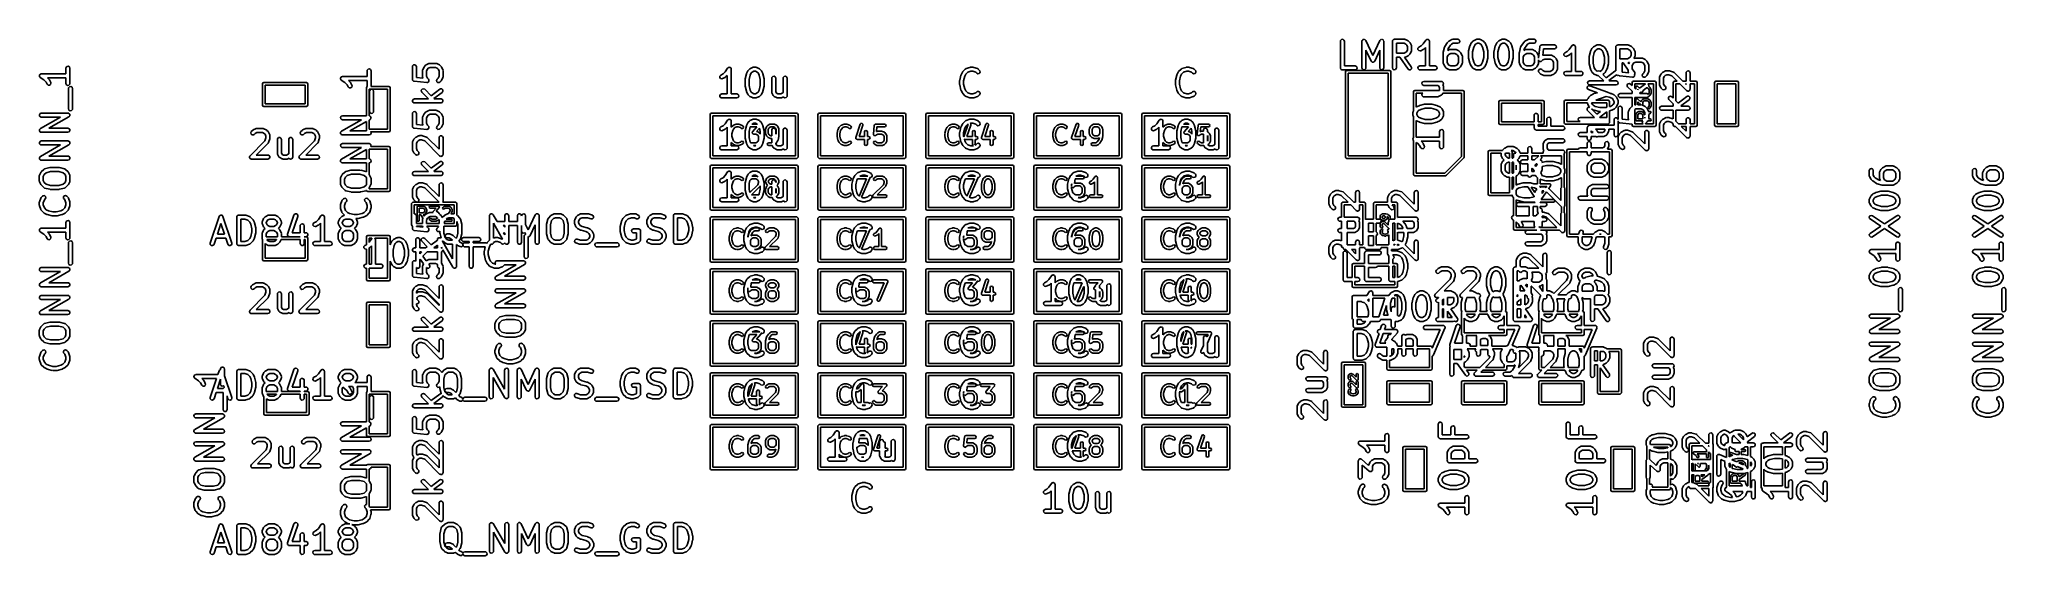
# Model space of a CAD drawing. Extents: x 2.59 to 5.49, y -3.97 to -3.21.
import ezdxf

# ---------------------------------------------------------------- set-up
doc = ezdxf.new("R2010")
doc.units = 0
doc.header["$MEASUREMENT"] = 0
doc.layers.add('BLACK', color=7, linetype='CONTINUOUS')

msp = doc.modelspace()

# ---------------------------------------------------------------- linework, layer by layer
at = {"layer": 'BLACK', "linetype": 'CONTINUOUS'}
for p, q in [((4.51205, -3.21269), (4.51222, -3.21168)), ((4.51205, -3.25206), (4.51205, -3.21269)), ((4.51222, -3.21168), (4.51352, -3.21013)), ((4.51352, -3.21013), (4.51551, -3.20978)), ((4.51551, -3.20978), (4.51726, -3.21079)), ((4.51726, -3.21079), (4.51795, -3.21269)), ((4.51795, -3.21269), (4.51795, -3.24911)), ((4.54392, -3.21269), (4.54409, -3.21168)), ((4.54392, -3.25206), (4.54392, -3.21269)), ((4.54409, -3.21168), (4.54435, -3.21138)), ((4.54435, -3.21138), (4.54445, -3.211)), ((4.54445, -3.211), (4.54498, -3.21063)), ((4.54498, -3.21063), (4.54539, -3.21013)), ((4.54539, -3.21013), (4.54578, -3.21007)), ((4.54578, -3.21007), (4.5461, -3.20984)), ((4.5461, -3.20984), (4.54675, -3.2099)), ((4.54675, -3.2099), (4.54738, -3.20978)), ((4.54738, -3.20978), (4.54772, -3.20998)), ((4.54772, -3.20998), (4.54812, -3.21002)), ((4.54812, -3.21002), (4.54857, -3.21047)), ((4.54857, -3.21047), (4.54913, -3.21079)), ((4.54913, -3.21079), (4.54927, -3.21116)), ((4.54927, -3.21116), (4.54954, -3.21144)), ((4.54954, -3.21144), (4.55999, -3.23383)), ((4.55999, -3.23383), (4.57044, -3.21144)), ((4.57044, -3.21144), (4.57103, -3.2106)), ((4.57103, -3.2106), (4.57139, -3.21044)), ((4.57139, -3.21044), (4.57164, -3.21013)), ((4.57164, -3.21013), (4.57227, -3.21002)), ((4.57227, -3.21002), (4.57286, -3.20975)), ((4.57286, -3.20975), (4.57324, -3.20985)), ((4.57324, -3.20985), (4.57363, -3.20978)), ((4.57363, -3.20978), (4.57419, -3.21011)), ((4.57419, -3.21011), (4.57481, -3.21027)), ((4.57481, -3.21027), (4.57504, -3.2106)), ((4.57504, -3.2106), (4.57538, -3.21079)), ((4.57538, -3.21079), (4.5756, -3.2114)), ((4.5756, -3.2114), (4.57597, -3.21193)), ((4.57597, -3.21193), (4.57593, -3.21232)), ((4.57593, -3.21232), (4.57607, -3.21269)), ((4.57607, -3.21269), (4.57607, -3.25206)), ((4.58891, -3.21269), (4.58898, -3.21231)), ((4.58891, -3.25206), (4.58891, -3.21269)), ((4.58896, -3.21218), (4.58902, -3.21207)), ((4.58898, -3.21231), (4.58896, -3.21218)), ((4.58902, -3.21207), (4.58909, -3.21168)), ((4.58909, -3.21168), (4.58958, -3.21109)), ((4.58958, -3.21109), (4.58997, -3.21043)), ((4.58997, -3.21043), (4.59022, -3.21034)), ((4.59022, -3.21034), (4.59039, -3.21013)), ((4.59039, -3.21013), (4.59114, -3.21)), ((4.59114, -3.21), (4.59186, -3.20974)), ((4.59186, -3.20974), (4.60686, -3.20974)), ((4.59482, -3.21564), (4.59482, -3.23036)), ((4.60616, -3.21564), (4.59482, -3.21564)), ((4.60886, -3.21699), (4.60616, -3.21564)), ((4.60686, -3.20974), (4.60787, -3.20992)), ((4.60787, -3.20992), (4.60801, -3.21003)), ((4.60801, -3.21003), (4.60818, -3.21005)), ((4.60818, -3.21005), (4.61193, -3.21193)), ((4.61006, -3.21819), (4.60886, -3.21699)), ((4.61141, -3.22089), (4.61006, -3.21819)), ((4.61141, -3.22512), (4.61141, -3.22089)), ((4.61193, -3.21193), (4.61264, -3.21245)), ((4.61264, -3.21245), (4.6127, -3.21248)), ((4.6127, -3.21248), (4.61457, -3.21435)), ((4.61457, -3.21435), (4.61508, -3.21508)), ((4.61508, -3.21508), (4.61513, -3.21512)), ((4.61513, -3.21512), (4.617, -3.21887)), ((4.617, -3.21887), (4.61729, -3.21985)), ((4.61729, -3.21985), (4.61725, -3.22003)), ((4.61725, -3.22003), (4.61731, -3.22019)), ((4.61731, -3.22019), (4.61731, -3.22582)), ((4.62653, -3.22478), (4.62665, -3.22277)), ((4.62773, -3.2264), (4.62653, -3.22478)), ((4.62665, -3.22277), (4.62804, -3.2213)), ((4.62804, -3.2213), (4.63136, -3.21964)), ((4.63443, -3.22471), (4.63068, -3.22658)), ((4.63136, -3.21964), (4.63456, -3.21644)), ((4.63447, -3.22466), (4.63443, -3.22471)), ((4.6352, -3.22415), (4.63447, -3.22466)), ((4.63456, -3.21644), (4.63815, -3.21105)), ((4.63765, -3.2217), (4.6352, -3.22415)), ((4.63765, -3.24911), (4.63765, -3.2217)), ((4.63815, -3.21105), (4.63886, -3.21031)), ((4.63886, -3.21031), (4.63902, -3.21027)), ((4.63902, -3.21027), (4.63913, -3.21013)), ((4.63913, -3.21013), (4.63997, -3.20999)), ((4.63997, -3.20999), (4.6408, -3.20975)), ((4.6408, -3.20975), (4.64095, -3.20981)), ((4.64095, -3.20981), (4.64112, -3.20978)), ((4.64112, -3.20978), (4.64186, -3.21021)), ((4.64186, -3.21021), (4.64265, -3.21056)), ((4.64265, -3.21056), (4.64272, -3.21071)), ((4.64272, -3.21071), (4.64287, -3.21079)), ((4.64287, -3.21079), (4.64316, -3.2116)), ((4.64316, -3.2116), (4.64354, -3.21237)), ((4.64354, -3.21237), (4.6435, -3.21253)), ((4.6435, -3.21253), (4.64356, -3.21269)), ((4.64356, -3.21269), (4.64356, -3.24911)), ((4.66399, -3.22885), (4.66586, -3.22135)), ((4.66586, -3.22135), (4.66627, -3.22044)), ((4.66627, -3.22043), (4.67002, -3.2148)), ((4.66627, -3.22044), (4.66627, -3.22043)), ((4.67002, -3.2148), (4.67033, -3.21448)), ((4.67033, -3.21448), (4.67039, -3.21435)), ((4.67039, -3.21435), (4.67227, -3.21248)), ((4.67147, -3.22328), (4.67074, -3.2262)), ((4.67477, -3.21832), (4.67147, -3.22328)), ((4.67227, -3.21248), (4.67299, -3.21197)), ((4.67299, -3.21197), (4.67303, -3.21193)), ((4.67303, -3.21193), (4.67678, -3.21005)), ((4.67303, -3.22505), (4.67402, -3.22476)), ((4.67402, -3.22476), (4.67419, -3.2248)), ((4.67419, -3.2248), (4.67435, -3.22474)), ((4.67435, -3.22474), (4.68185, -3.22474)), ((4.6761, -3.21699), (4.67477, -3.21832)), ((4.6788, -3.21564), (4.6761, -3.21699)), ((4.67678, -3.21005), (4.67777, -3.20976)), ((4.67777, -3.20976), (4.67794, -3.2098)), ((4.67794, -3.2098), (4.6781, -3.20974)), ((4.6781, -3.20974), (4.6856, -3.20974)), ((4.6856, -3.21564), (4.6788, -3.21564)), ((4.68185, -3.22474), (4.68286, -3.22492)), ((4.6856, -3.20974), (4.68661, -3.20992)), ((4.6875, -3.21495), (4.6856, -3.21564)), ((4.68661, -3.20992), (4.68816, -3.21122)), ((4.68851, -3.2132), (4.6875, -3.21495)), ((4.68816, -3.21122), (4.68851, -3.2132)), ((4.70148, -3.22697), (4.70336, -3.21948)), ((4.70336, -3.21948), (4.70357, -3.21901)), ((4.70357, -3.21901), (4.70358, -3.21887)), ((4.70358, -3.21887), (4.70546, -3.21512)), ((4.70546, -3.21512), (4.70598, -3.21441)), ((4.70598, -3.21441), (4.70601, -3.21435)), ((4.70601, -3.21435), (4.70789, -3.21248)), ((4.70901, -3.22122), (4.7073, -3.22805)), ((4.70789, -3.21248), (4.70861, -3.21197)), ((4.70861, -3.21197), (4.70865, -3.21193)), ((4.70865, -3.21193), (4.7124, -3.21005)), ((4.71053, -3.21819), (4.70901, -3.22122)), ((4.71172, -3.21699), (4.71053, -3.21819)), ((4.71442, -3.21564), (4.71172, -3.21699)), ((4.7124, -3.21005), (4.71339, -3.20976)), ((4.71339, -3.20976), (4.71356, -3.2098)), ((4.71356, -3.2098), (4.71372, -3.20974)), ((4.71372, -3.20974), (4.71747, -3.20974)), ((4.71678, -3.21564), (4.71442, -3.21564)), ((4.71947, -3.21699), (4.71678, -3.21564)), ((4.71747, -3.20974), (4.71848, -3.20992)), ((4.71848, -3.20992), (4.71862, -3.21003)), ((4.71862, -3.21003), (4.71879, -3.21005)), ((4.71879, -3.21005), (4.72254, -3.21193)), ((4.72067, -3.21819), (4.71947, -3.21699)), ((4.72219, -3.22122), (4.72067, -3.21819)), ((4.72389, -3.22805), (4.72219, -3.22122)), ((4.72254, -3.21193), (4.72325, -3.21245)), ((4.72325, -3.21245), (4.72331, -3.21248)), ((4.72331, -3.21248), (4.72518, -3.21435)), ((4.72518, -3.21435), (4.72569, -3.21508)), ((4.72569, -3.21508), (4.72574, -3.21512)), ((4.72574, -3.21512), (4.72761, -3.21887)), ((4.72761, -3.21887), (4.72776, -3.21936)), ((4.72776, -3.21936), (4.72784, -3.21948)), ((4.72784, -3.21948), (4.72971, -3.22697)), ((4.73898, -3.22697), (4.74085, -3.21948)), ((4.74085, -3.21948), (4.74106, -3.21901)), ((4.74106, -3.21901), (4.74108, -3.21887)), ((4.74108, -3.21887), (4.74295, -3.21512)), ((4.74295, -3.21512), (4.74348, -3.21441)), ((4.74348, -3.21441), (4.74351, -3.21435)), ((4.74351, -3.21435), (4.74538, -3.21248)), ((4.74651, -3.22122), (4.7448, -3.22805)), ((4.74538, -3.21248), (4.7461, -3.21197)), ((4.7461, -3.21197), (4.74615, -3.21193)), ((4.74615, -3.21193), (4.7499, -3.21005)), ((4.74802, -3.21819), (4.74651, -3.22122)), ((4.74922, -3.21699), (4.74802, -3.21819)), ((4.75192, -3.21564), (4.74922, -3.21699)), ((4.7499, -3.21005), (4.75088, -3.20976)), ((4.75088, -3.20976), (4.75105, -3.2098)), ((4.75105, -3.2098), (4.75122, -3.20974)), ((4.75122, -3.20974), (4.75497, -3.20974)), ((4.75427, -3.21564), (4.75192, -3.21564)), ((4.75697, -3.21699), (4.75427, -3.21564)), ((4.75497, -3.20974), (4.75598, -3.20992)), ((4.75598, -3.20992), (4.75611, -3.21003)), ((4.75611, -3.21003), (4.75629, -3.21005)), ((4.75629, -3.21005), (4.76004, -3.21193)), ((4.75817, -3.21819), (4.75697, -3.21699)), ((4.75968, -3.22122), (4.75817, -3.21819)), ((4.76139, -3.22805), (4.75968, -3.22122)), ((4.76004, -3.21193), (4.76075, -3.21245)), ((4.76075, -3.21245), (4.76081, -3.21248)), ((4.76081, -3.21248), (4.76268, -3.21435)), ((4.76268, -3.21435), (4.76319, -3.21508)), ((4.76319, -3.21508), (4.76323, -3.21512)), ((4.76323, -3.21512), (4.76511, -3.21887)), ((4.76511, -3.21887), (4.76525, -3.21936)), ((4.76525, -3.21936), (4.76533, -3.21948)), ((4.76533, -3.21948), (4.76721, -3.22697)), ((4.77648, -3.22885), (4.77835, -3.22135)), ((4.77835, -3.22135), (4.77875, -3.22044)), ((4.77875, -3.22044), (4.77876, -3.22043)), ((4.77876, -3.22043), (4.78251, -3.2148)), ((4.78251, -3.2148), (4.78282, -3.21448)), ((4.78282, -3.21448), (4.78288, -3.21435)), ((4.78288, -3.21435), (4.78475, -3.21248)), ((4.78396, -3.22328), (4.78323, -3.2262)), ((4.78726, -3.21832), (4.78396, -3.22328)), ((4.78475, -3.21248), (4.78547, -3.21197)), ((4.78547, -3.21197), (4.78552, -3.21193)), ((4.78552, -3.21193), (4.78927, -3.21005)), ((4.78552, -3.22505), (4.7865, -3.22476)), ((4.7865, -3.22476), (4.78667, -3.2248)), ((4.78667, -3.2248), (4.78684, -3.22474)), ((4.78684, -3.22474), (4.79434, -3.22474)), ((4.78859, -3.21699), (4.78726, -3.21832)), ((4.79129, -3.21564), (4.78859, -3.21699)), ((4.78927, -3.21005), (4.79025, -3.20976)), ((4.79025, -3.20976), (4.79042, -3.2098)), ((4.79042, -3.2098), (4.79059, -3.20974)), ((4.79059, -3.20974), (4.79809, -3.20974)), ((4.79809, -3.21564), (4.79129, -3.21564)), ((4.79434, -3.22474), (4.79535, -3.22492)), ((4.79809, -3.20974), (4.7991, -3.20992)), ((4.79999, -3.21495), (4.79809, -3.21564)), ((4.7991, -3.20992), (4.80064, -3.21122)), ((4.801, -3.2132), (4.79999, -3.21495)), ((4.80064, -3.21122), (4.801, -3.2132)), ((4.80479, -3.23769), (4.80649, -3.22067)), ((4.80649, -3.22067), (4.80653, -3.22052)), ((4.80652, -3.22045), (4.80658, -3.22034)), ((4.80653, -3.22052), (4.80652, -3.22045)), ((4.80658, -3.22034), (4.80677, -3.21968)), ((4.80677, -3.21968), (4.80722, -3.21924)), ((4.80722, -3.21924), (4.80753, -3.2187)), ((4.80753, -3.2187), (4.80792, -3.21856)), ((4.80792, -3.21856), (4.80822, -3.21827)), ((4.80822, -3.21827), (4.80884, -3.21822)), ((4.80884, -3.21822), (4.80943, -3.21801)), ((4.80943, -3.21801), (4.82818, -3.21801)), ((4.8121, -3.22391), (4.81113, -3.23368)), ((4.82818, -3.22391), (4.8121, -3.22391)), ((4.82818, -3.21801), (4.82919, -3.21819)), ((4.83008, -3.22322), (4.82818, -3.22391)), ((4.82919, -3.21819), (4.83073, -3.21948)), ((4.83109, -3.22147), (4.83008, -3.22322)), ((4.83073, -3.21948), (4.83109, -3.22147)), ((4.84705, -3.22791), (4.85025, -3.2247)), ((4.85025, -3.2247), (4.85384, -3.21932)), ((4.85384, -3.21932), (4.85455, -3.21858)), ((4.85455, -3.21858), (4.85471, -3.21853)), ((4.85471, -3.21853), (4.85482, -3.2184)), ((4.85482, -3.2184), (4.85567, -3.21825)), ((4.85567, -3.21825), (4.85649, -3.21801)), ((4.85649, -3.21801), (4.85664, -3.21808)), ((4.85664, -3.21808), (4.85681, -3.21805)), ((4.85681, -3.21805), (4.85755, -3.21848)), ((4.85755, -3.21848), (4.85834, -3.21882)), ((4.85834, -3.21882), (4.85841, -3.21898)), ((4.85841, -3.21898), (4.85856, -3.21906)), ((4.85856, -3.21906), (4.85885, -3.21987)), ((4.85885, -3.21987), (4.85923, -3.22064)), ((4.85923, -3.22064), (4.85919, -3.2208)), ((4.85919, -3.2208), (4.85925, -3.22096)), ((4.85925, -3.22096), (4.85925, -3.25738)), ((4.88178, -3.22714), (4.88365, -3.22339)), ((4.88365, -3.22339), (4.88418, -3.22268)), ((4.88418, -3.22268), (4.88421, -3.22262)), ((4.88421, -3.22262), (4.88608, -3.22075)), ((4.88608, -3.22075), (4.88681, -3.22024)), ((4.88681, -3.22024), (4.88685, -3.22019)), ((4.88685, -3.22019), (4.8906, -3.21832)), ((4.89262, -3.22391), (4.88992, -3.22526)), ((4.8906, -3.21832), (4.89158, -3.21803)), ((4.89158, -3.21803), (4.89175, -3.21807)), ((4.89175, -3.21807), (4.89192, -3.21801)), ((4.89192, -3.21801), (4.89567, -3.21801)), ((4.89497, -3.22391), (4.89262, -3.22391)), ((4.89767, -3.22526), (4.89497, -3.22391)), ((4.89567, -3.21801), (4.89668, -3.21819)), ((4.89668, -3.21819), (4.89681, -3.2183)), ((4.89681, -3.2183), (4.89699, -3.21832)), ((4.89699, -3.21832), (4.90074, -3.22019)), ((4.90074, -3.22019), (4.90145, -3.22072)), ((4.90145, -3.22072), (4.90151, -3.22075)), ((4.90151, -3.22075), (4.90338, -3.22262)), ((4.90338, -3.22262), (4.90389, -3.22334)), ((4.90389, -3.22334), (4.90393, -3.22339)), ((4.90393, -3.22339), (4.90581, -3.22714)), ((4.91896, -3.22096), (4.91903, -3.22058)), ((4.91896, -3.25638), (4.91896, -3.22096)), ((4.91901, -3.22045), (4.91907, -3.22033)), ((4.91903, -3.22058), (4.91901, -3.22045)), ((4.91907, -3.22033), (4.91914, -3.21995)), ((4.91914, -3.21995), (4.91963, -3.21936)), ((4.91963, -3.21936), (4.92002, -3.2187)), ((4.92002, -3.2187), (4.92027, -3.21861)), ((4.92027, -3.21861), (4.92044, -3.2184)), ((4.92044, -3.2184), (4.9212, -3.21827)), ((4.9212, -3.21827), (4.92192, -3.21801)), ((4.92192, -3.21801), (4.93691, -3.21801)), ((4.92487, -3.22391), (4.92487, -3.23863)), ((4.93622, -3.22391), (4.92487, -3.22391)), ((4.93891, -3.22526), (4.93622, -3.22391)), ((4.93691, -3.21801), (4.93792, -3.21819)), ((4.93792, -3.21819), (4.93806, -3.2183)), ((4.93806, -3.2183), (4.93823, -3.21832)), ((4.93823, -3.21832), (4.94198, -3.22019)), ((4.94198, -3.22019), (4.94269, -3.22072)), ((4.94269, -3.22072), (4.94275, -3.22075)), ((4.94275, -3.22075), (4.94463, -3.22262)), ((4.94463, -3.22262), (4.94513, -3.22334)), ((4.94513, -3.22334), (4.94518, -3.22339)), ((4.94518, -3.22339), (4.94705, -3.22714)), ((2.62903, -3.25244), (2.62921, -3.25143)), ((2.62903, -3.26073), (2.62903, -3.25244)), ((2.62921, -3.25143), (2.63051, -3.24988)), ((2.63051, -3.24988), (2.6325, -3.24953)), ((2.6325, -3.24953), (2.63425, -3.25054)), ((2.63425, -3.25054), (2.63494, -3.25244)), ((2.63494, -3.25244), (2.63494, -3.27493)), ((3.07409, -3.25536), (3.07539, -3.25382)), ((3.07539, -3.25382), (3.07738, -3.25347)), ((3.07738, -3.25347), (3.07913, -3.25448)), ((3.14084, -3.25019), (3.14102, -3.24918)), ((3.14084, -3.26894), (3.14084, -3.25019)), ((3.14102, -3.24918), (3.14232, -3.24763)), ((3.14232, -3.24763), (3.14431, -3.24728)), ((3.14431, -3.24728), (3.14606, -3.24829)), ((3.14606, -3.24829), (3.14675, -3.25019)), ((3.14675, -3.25019), (3.14675, -3.26626)), ((3.15615, -3.25449), (3.15803, -3.25074)), ((3.15803, -3.25074), (3.15855, -3.25003)), ((3.15855, -3.25003), (3.15858, -3.24997)), ((3.15858, -3.24997), (3.16045, -3.2481)), ((3.16045, -3.2481), (3.16118, -3.24759)), ((3.16118, -3.24759), (3.16122, -3.24755)), ((3.16122, -3.24755), (3.16497, -3.24567)), ((3.16309, -3.25381), (3.16175, -3.25651)), ((3.16429, -3.25261), (3.16309, -3.25381)), ((3.16699, -3.25127), (3.16429, -3.25261)), ((3.16497, -3.24567), (3.16595, -3.24538)), ((3.16595, -3.24538), (3.16613, -3.24542)), ((3.16613, -3.24542), (3.16629, -3.24536)), ((3.16629, -3.24536), (3.17567, -3.24536)), ((3.17497, -3.25127), (3.16699, -3.25127)), ((3.17767, -3.25261), (3.17497, -3.25127)), ((3.17567, -3.24536), (3.17668, -3.24554)), ((3.17668, -3.24554), (3.17681, -3.24565)), ((3.17681, -3.24565), (3.17699, -3.24567)), ((3.17699, -3.24567), (3.18074, -3.24755)), ((3.17886, -3.25381), (3.17767, -3.25261)), ((3.18021, -3.25651), (3.17886, -3.25381)), ((3.18074, -3.24755), (3.18144, -3.24807)), ((3.18144, -3.24807), (3.1815, -3.2481)), ((3.1815, -3.2481), (3.18338, -3.24997)), ((3.18338, -3.24997), (3.18388, -3.2507)), ((3.18388, -3.2507), (3.18393, -3.25074)), ((3.18393, -3.25074), (3.18581, -3.25449)), ((3.60307, -3.25777), (3.60665, -3.25239)), ((3.60665, -3.25239), (3.60736, -3.25165)), ((3.60736, -3.25165), (3.60753, -3.2516)), ((3.60753, -3.2516), (3.60763, -3.25147)), ((3.60763, -3.25147), (3.60848, -3.25132)), ((3.60848, -3.25132), (3.6093, -3.25108)), ((3.6093, -3.25108), (3.60946, -3.25115)), ((3.60946, -3.25115), (3.60962, -3.25112)), ((3.60962, -3.25112), (3.61037, -3.25155)), ((3.61037, -3.25155), (3.61115, -3.2519)), ((3.61115, -3.2519), (3.61123, -3.25205)), ((3.61123, -3.25205), (3.61137, -3.25213)), ((3.61137, -3.25213), (3.61167, -3.25294)), ((3.61167, -3.25294), (3.61205, -3.25371)), ((3.61205, -3.25371), (3.61201, -3.25387)), ((3.61201, -3.25387), (3.61206, -3.25403)), ((3.63702, -3.25569), (3.63889, -3.25382)), ((3.63889, -3.25382), (3.63962, -3.25331)), ((3.63962, -3.25331), (3.63966, -3.25326)), ((3.63966, -3.25326), (3.64341, -3.25139)), ((3.64341, -3.25139), (3.64439, -3.2511)), ((3.64439, -3.2511), (3.64457, -3.25114)), ((3.64457, -3.25114), (3.64473, -3.25108)), ((3.64473, -3.25108), (3.64848, -3.25108)), ((3.64848, -3.25108), (3.64949, -3.25126)), ((3.64949, -3.25126), (3.64963, -3.25137)), ((3.64963, -3.25137), (3.6498, -3.25139)), ((3.6498, -3.25139), (3.65355, -3.25326)), ((3.65355, -3.25326), (3.65426, -3.25379)), ((3.65426, -3.25379), (3.65432, -3.25382)), ((3.65432, -3.25382), (3.65619, -3.25569)), ((3.95404, -3.25757), (3.95779, -3.25382)), ((3.95779, -3.25382), (3.95863, -3.25323)), ((3.95863, -3.25323), (3.95881, -3.25321)), ((3.95881, -3.25321), (3.95895, -3.2531)), ((3.95895, -3.2531), (3.96457, -3.25123)), ((3.96457, -3.25123), (3.96544, -3.2511)), ((3.96544, -3.2511), (3.9655, -3.25108)), ((3.9655, -3.25108), (3.96925, -3.25108)), ((3.96925, -3.25108), (3.97012, -3.25123)), ((3.97012, -3.25123), (3.97019, -3.25123)), ((3.97019, -3.25123), (3.97581, -3.2531)), ((3.97581, -3.2531), (3.97671, -3.25359)), ((3.97671, -3.25359), (3.97681, -3.25374)), ((3.97681, -3.25374), (3.97697, -3.25382)), ((3.97697, -3.25382), (3.97884, -3.25569)), ((4.27294, -3.25757), (4.27669, -3.25382)), ((4.27669, -3.25382), (4.27753, -3.25323)), ((4.27753, -3.25323), (4.27771, -3.25321)), ((4.27771, -3.25321), (4.27784, -3.2531)), ((4.27784, -3.2531), (4.28347, -3.25123)), ((4.28347, -3.25123), (4.28434, -3.2511)), ((4.28434, -3.2511), (4.2844, -3.25108)), ((4.2844, -3.25108), (4.28815, -3.25108)), ((4.28815, -3.25108), (4.28902, -3.25123)), ((4.28902, -3.25123), (4.28909, -3.25123)), ((4.28909, -3.25123), (4.29471, -3.2531)), ((4.29471, -3.2531), (4.29561, -3.25359)), ((4.29561, -3.25359), (4.2957, -3.25374)), ((4.2957, -3.25374), (4.29586, -3.25382)), ((4.29586, -3.25382), (4.29774, -3.25569)), ((4.51231, -3.25278), (4.51205, -3.25206)), ((4.51244, -3.25354), (4.51231, -3.25278)), ((4.51265, -3.25371), (4.51244, -3.25354)), ((4.51274, -3.25396), (4.51265, -3.25371)), ((4.51795, -3.24911), (4.53375, -3.24911)), ((4.53375, -3.24911), (4.53476, -3.24929)), ((4.53476, -3.24929), (4.5363, -3.25059)), ((4.53665, -3.25257), (4.53564, -3.25432)), ((4.5363, -3.25059), (4.53665, -3.25257)), ((4.54461, -3.25396), (4.54392, -3.25206)), ((4.54964, -3.25307), (4.54835, -3.25462)), ((4.54982, -3.25206), (4.54964, -3.25307)), ((4.55732, -3.24206), (4.54982, -3.226)), ((4.54982, -3.226), (4.54982, -3.25206)), ((4.55786, -3.2426), (4.55732, -3.24206)), ((4.5583, -3.24323), (4.55786, -3.2426)), ((4.55856, -3.2433), (4.5583, -3.24323)), ((4.55875, -3.24349), (4.55856, -3.2433)), ((4.55951, -3.24356), (4.55875, -3.24349)), ((4.56025, -3.24376), (4.55951, -3.24356)), ((4.56049, -3.24364), (4.56025, -3.24376)), ((4.56076, -3.24367), (4.56049, -3.24364)), ((4.56139, -3.24323), (4.56076, -3.24367)), ((4.56208, -3.2429), (4.56139, -3.24323)), ((4.5623, -3.24258), (4.56208, -3.2429)), ((4.56241, -3.24251), (4.5623, -3.24258)), ((4.56245, -3.24238), (4.56241, -3.24251)), ((4.56267, -3.24206), (4.56245, -3.24238)), ((4.57016, -3.226), (4.56267, -3.24206)), ((4.57016, -3.25206), (4.57016, -3.226)), ((4.57085, -3.25396), (4.57016, -3.25206)), ((4.57589, -3.25307), (4.57459, -3.25462)), ((4.57607, -3.25206), (4.57589, -3.25307)), ((4.5896, -3.25396), (4.58891, -3.25206)), ((4.59464, -3.25307), (4.59334, -3.25462)), ((4.59482, -3.25206), (4.59464, -3.25307)), ((4.59482, -3.23036), (4.60616, -3.23036)), ((4.5997, -3.23627), (4.59482, -3.23627)), ((4.59482, -3.23627), (4.59482, -3.25206)), ((4.61194, -3.25376), (4.5997, -3.23627)), ((4.60616, -3.23036), (4.60886, -3.22901)), ((4.60703, -3.23621), (4.6069, -3.23625)), ((4.6069, -3.23625), (4.61678, -3.25037)), ((4.6072, -3.23625), (4.60703, -3.23621)), ((4.60818, -3.23596), (4.6072, -3.23625)), ((4.61193, -3.23408), (4.60818, -3.23596)), ((4.60886, -3.22901), (4.61006, -3.22782)), ((4.61006, -3.22782), (4.61141, -3.22512)), ((4.61198, -3.23403), (4.61193, -3.23408)), ((4.6136, -3.25491), (4.61194, -3.25376)), ((4.6127, -3.23353), (4.61198, -3.23403)), ((4.61457, -3.23165), (4.6127, -3.23353)), ((4.6146, -3.23159), (4.61457, -3.23165)), ((4.61513, -3.23089), (4.6146, -3.23159)), ((4.617, -3.22714), (4.61513, -3.23089)), ((4.61704, -3.25331), (4.61561, -3.25474)), ((4.61678, -3.25037), (4.61721, -3.2513)), ((4.61702, -3.22696), (4.617, -3.22714)), ((4.61714, -3.22683), (4.61702, -3.22696)), ((4.61721, -3.2513), (4.61704, -3.25331)), ((4.61731, -3.22582), (4.61714, -3.22683)), ((4.62645, -3.25155), (4.62746, -3.2498)), ((4.6268, -3.25354), (4.62645, -3.25155)), ((4.62835, -3.25484), (4.6268, -3.25354)), ((4.62746, -3.2498), (4.62936, -3.24911)), ((4.6297, -3.22687), (4.62773, -3.2264)), ((4.62936, -3.24911), (4.63765, -3.24911)), ((4.63068, -3.22658), (4.6297, -3.22687)), ((4.64356, -3.24911), (4.65186, -3.24911)), ((4.65186, -3.24911), (4.65287, -3.24929)), ((4.65287, -3.24929), (4.65441, -3.25059)), ((4.65476, -3.25257), (4.65375, -3.25432)), ((4.65441, -3.25059), (4.65476, -3.25257)), ((4.6639, -3.22957), (4.664, -3.22898)), ((4.6639, -3.24456), (4.6639, -3.22957)), ((4.66396, -3.24473), (4.6639, -3.24456)), ((4.66392, -3.2449), (4.66396, -3.24473)), ((4.66421, -3.24588), (4.66392, -3.2449)), ((4.664, -3.22898), (4.66399, -3.22885)), ((4.66609, -3.24963), (4.66421, -3.24588)), ((4.66613, -3.24968), (4.66609, -3.24963)), ((4.66664, -3.2504), (4.66613, -3.24968)), ((4.66852, -3.25228), (4.66664, -3.2504)), ((4.66857, -3.2523), (4.66852, -3.25228)), ((4.66928, -3.25283), (4.66857, -3.2523)), ((4.67303, -3.2547), (4.66928, -3.25283)), ((4.67116, -3.23319), (4.66981, -3.23589)), ((4.66981, -3.23589), (4.66981, -3.24387)), ((4.66981, -3.24387), (4.67116, -3.24656)), ((4.67074, -3.2262), (4.67303, -3.22505)), ((4.67235, -3.23199), (4.67116, -3.23319)), ((4.67116, -3.24656), (4.67235, -3.24776)), ((4.67505, -3.23064), (4.67235, -3.23199)), ((4.67235, -3.24776), (4.67505, -3.24911)), ((4.68116, -3.23064), (4.67505, -3.23064)), ((4.67505, -3.24911), (4.68116, -3.24911)), ((4.68385, -3.23199), (4.68116, -3.23064)), ((4.68116, -3.24911), (4.68385, -3.24776)), ((4.68286, -3.22492), (4.683, -3.22503)), ((4.683, -3.22503), (4.68317, -3.22505)), ((4.68317, -3.22505), (4.68692, -3.22692)), ((4.68692, -3.25283), (4.68317, -3.2547)), ((4.68505, -3.23319), (4.68385, -3.23199)), ((4.68385, -3.24776), (4.68505, -3.24656)), ((4.6864, -3.23589), (4.68505, -3.23319)), ((4.68505, -3.24656), (4.6864, -3.24387)), ((4.6864, -3.24387), (4.6864, -3.23589)), ((4.68692, -3.22692), (4.68763, -3.22745)), ((4.68697, -3.25278), (4.68692, -3.25283)), ((4.68769, -3.25228), (4.68697, -3.25278)), ((4.68763, -3.22745), (4.68769, -3.22748)), ((4.68769, -3.22748), (4.68956, -3.22935)), ((4.68956, -3.2504), (4.68769, -3.25228)), ((4.68956, -3.22935), (4.69007, -3.23007)), ((4.68959, -3.25034), (4.68956, -3.2504)), ((4.69012, -3.24963), (4.68959, -3.25034)), ((4.69007, -3.23007), (4.69012, -3.23012)), ((4.69012, -3.23012), (4.69199, -3.23387)), ((4.69199, -3.24588), (4.69012, -3.24963)), ((4.69199, -3.23387), (4.69228, -3.23485)), ((4.69201, -3.24571), (4.69199, -3.24588)), ((4.69213, -3.24557), (4.69201, -3.24571)), ((4.6923, -3.24456), (4.69213, -3.24557)), ((4.69228, -3.23485), (4.69224, -3.23502)), ((4.69224, -3.23502), (4.6923, -3.23519)), ((4.6923, -3.23519), (4.6923, -3.24456)), ((4.7014, -3.22769), (4.7015, -3.22711)), ((4.7014, -3.23706), (4.7014, -3.22769)), ((4.70144, -3.23719), (4.7014, -3.23706)), ((4.70148, -3.23778), (4.70144, -3.23719)), ((4.7015, -3.22711), (4.70148, -3.22697)), ((4.70336, -3.24528), (4.70148, -3.23778)), ((4.70344, -3.2454), (4.70336, -3.24528)), ((4.70358, -3.24588), (4.70344, -3.2454)), ((4.70546, -3.24963), (4.70358, -3.24588)), ((4.7055, -3.24968), (4.70546, -3.24963)), ((4.70601, -3.2504), (4.7055, -3.24968)), ((4.70789, -3.25228), (4.70601, -3.2504)), ((4.7073, -3.22805), (4.7073, -3.2367)), ((4.7073, -3.2367), (4.70901, -3.24353)), ((4.70794, -3.2523), (4.70789, -3.25228)), ((4.70865, -3.25283), (4.70794, -3.2523)), ((4.7124, -3.2547), (4.70865, -3.25283)), ((4.70901, -3.24353), (4.71053, -3.24656)), ((4.71053, -3.24656), (4.71172, -3.24776)), ((4.71172, -3.24776), (4.71442, -3.24911)), ((4.71442, -3.24911), (4.71678, -3.24911)), ((4.71678, -3.24911), (4.71947, -3.24776)), ((4.72254, -3.25283), (4.71879, -3.2547)), ((4.71947, -3.24776), (4.72067, -3.24656)), ((4.72067, -3.24656), (4.72219, -3.24353)), ((4.72219, -3.24353), (4.72389, -3.2367)), ((4.72259, -3.25278), (4.72254, -3.25283)), ((4.72331, -3.25228), (4.72259, -3.25278)), ((4.72518, -3.2504), (4.72331, -3.25228)), ((4.72389, -3.2367), (4.72389, -3.22805)), ((4.72521, -3.25034), (4.72518, -3.2504)), ((4.72574, -3.24963), (4.72521, -3.25034)), ((4.72761, -3.24588), (4.72574, -3.24963)), ((4.72763, -3.24574), (4.72761, -3.24588)), ((4.72784, -3.24528), (4.72763, -3.24574)), ((4.72971, -3.23778), (4.72784, -3.24528)), ((4.7298, -3.23706), (4.7297, -3.23764)), ((4.7297, -3.23764), (4.72971, -3.23778)), ((4.72971, -3.22697), (4.72975, -3.22756)), ((4.72975, -3.22756), (4.7298, -3.22769)), ((4.7298, -3.22769), (4.7298, -3.23706)), ((4.73889, -3.22769), (4.73899, -3.22711)), ((4.73889, -3.23706), (4.73889, -3.22769)), ((4.73894, -3.23719), (4.73889, -3.23706)), ((4.73898, -3.23778), (4.73894, -3.23719)), ((4.73899, -3.22711), (4.73898, -3.22697)), ((4.74085, -3.24528), (4.73898, -3.23778)), ((4.74093, -3.2454), (4.74085, -3.24528)), ((4.74108, -3.24588), (4.74093, -3.2454)), ((4.74295, -3.24963), (4.74108, -3.24588)), ((4.743, -3.24968), (4.74295, -3.24963)), ((4.74351, -3.2504), (4.743, -3.24968)), ((4.74538, -3.25228), (4.74351, -3.2504)), ((4.7448, -3.22805), (4.7448, -3.2367)), ((4.7448, -3.2367), (4.74651, -3.24353)), ((4.74544, -3.2523), (4.74538, -3.25228)), ((4.74615, -3.25283), (4.74544, -3.2523)), ((4.7499, -3.2547), (4.74615, -3.25283)), ((4.74651, -3.24353), (4.74802, -3.24656)), ((4.74802, -3.24656), (4.74922, -3.24776)), ((4.74922, -3.24776), (4.75192, -3.24911)), ((4.75192, -3.24911), (4.75427, -3.24911)), ((4.75427, -3.24911), (4.75697, -3.24776)), ((4.76004, -3.25283), (4.75629, -3.2547)), ((4.75697, -3.24776), (4.75817, -3.24656)), ((4.75817, -3.24656), (4.75968, -3.24353)), ((4.75968, -3.24353), (4.76139, -3.2367)), ((4.76008, -3.25278), (4.76004, -3.25283)), ((4.76081, -3.25228), (4.76008, -3.25278)), ((4.76268, -3.2504), (4.76081, -3.25228)), ((4.76139, -3.2367), (4.76139, -3.22805)), ((4.76271, -3.25034), (4.76268, -3.2504)), ((4.76323, -3.24963), (4.76271, -3.25034)), ((4.76511, -3.24588), (4.76323, -3.24963)), ((4.76512, -3.24574), (4.76511, -3.24588)), ((4.76533, -3.24528), (4.76512, -3.24574)), ((4.76721, -3.23778), (4.76533, -3.24528)), ((4.76729, -3.23706), (4.76719, -3.23764)), ((4.76719, -3.23764), (4.76721, -3.23778)), ((4.76721, -3.22697), (4.76725, -3.22756)), ((4.76725, -3.22756), (4.76729, -3.22769)), ((4.76729, -3.22769), (4.76729, -3.23706)), ((4.77639, -3.22957), (4.77649, -3.22898)), ((4.77639, -3.24456), (4.77639, -3.22957)), ((4.77645, -3.24473), (4.77639, -3.24456)), ((4.77641, -3.2449), (4.77645, -3.24473)), ((4.7767, -3.24588), (4.77641, -3.2449)), ((4.77649, -3.22898), (4.77648, -3.22885)), ((4.77857, -3.24963), (4.7767, -3.24588)), ((4.77862, -3.24968), (4.77857, -3.24963)), ((4.77913, -3.2504), (4.77862, -3.24968)), ((4.781, -3.25228), (4.77913, -3.2504)), ((4.78106, -3.2523), (4.781, -3.25228)), ((4.78177, -3.25283), (4.78106, -3.2523)), ((4.78552, -3.2547), (4.78177, -3.25283)), ((4.78364, -3.23319), (4.78229, -3.23589)), ((4.78229, -3.23589), (4.78229, -3.24387)), ((4.78229, -3.24387), (4.78364, -3.24656)), ((4.78323, -3.2262), (4.78552, -3.22505)), ((4.78484, -3.23199), (4.78364, -3.23319)), ((4.78364, -3.24656), (4.78484, -3.24776)), ((4.78754, -3.23064), (4.78484, -3.23199)), ((4.78484, -3.24776), (4.78754, -3.24911)), ((4.79364, -3.23064), (4.78754, -3.23064)), ((4.78754, -3.24911), (4.79364, -3.24911)), ((4.79634, -3.23199), (4.79364, -3.23064)), ((4.79364, -3.24911), (4.79634, -3.24776)), ((4.79535, -3.22492), (4.79548, -3.22503)), ((4.79548, -3.22503), (4.79566, -3.22505)), ((4.79566, -3.22505), (4.79941, -3.22692)), ((4.79941, -3.25283), (4.79566, -3.2547)), ((4.79754, -3.23319), (4.79634, -3.23199)), ((4.79634, -3.24776), (4.79754, -3.24656)), ((4.79888, -3.23589), (4.79754, -3.23319)), ((4.79754, -3.24656), (4.79888, -3.24387)), ((4.79888, -3.24387), (4.79888, -3.23589)), ((4.79941, -3.22692), (4.80012, -3.22745)), ((4.79945, -3.25278), (4.79941, -3.25283)), ((4.80018, -3.25228), (4.79945, -3.25278)), ((4.80012, -3.22745), (4.80018, -3.22748)), ((4.80018, -3.22748), (4.80205, -3.22935)), ((4.80205, -3.2504), (4.80018, -3.25228)), ((4.80205, -3.22935), (4.80256, -3.23007)), ((4.80208, -3.25034), (4.80205, -3.2504)), ((4.8026, -3.24963), (4.80208, -3.25034)), ((4.80256, -3.23007), (4.8026, -3.23012)), ((4.8026, -3.23012), (4.80448, -3.23387)), ((4.80448, -3.24588), (4.8026, -3.24963)), ((4.80448, -3.23387), (4.80477, -3.23485)), ((4.8045, -3.24571), (4.80448, -3.24588)), ((4.80461, -3.24557), (4.8045, -3.24571)), ((4.80479, -3.24456), (4.80461, -3.24557)), ((4.80477, -3.23485), (4.80473, -3.23502)), ((4.80473, -3.23502), (4.80479, -3.23519)), ((4.80479, -3.23519), (4.80479, -3.23769)), ((4.80487, -3.24041), (4.80479, -3.24011)), ((4.80479, -3.24011), (4.80479, -3.24456)), ((4.80512, -3.24137), (4.80487, -3.24041)), ((4.80513, -3.24138), (4.80512, -3.24137)), ((4.80514, -3.2414), (4.80513, -3.24138)), ((4.80595, -3.24197), (4.80514, -3.2414)), ((4.80586, -3.25416), (4.80781, -3.25364)), ((4.80676, -3.24255), (4.80595, -3.24197)), ((4.80678, -3.24255), (4.80676, -3.24255)), ((4.80679, -3.24256), (4.80678, -3.24255)), ((4.80778, -3.24247), (4.80679, -3.24256)), ((4.80877, -3.2424), (4.80778, -3.24247)), ((4.80781, -3.25364), (4.80964, -3.25449)), ((4.80878, -3.24239), (4.80877, -3.2424)), ((4.8088, -3.24238), (4.80878, -3.24239)), ((4.80964, -3.2418), (4.8088, -3.24238)), ((4.81118, -3.24026), (4.80964, -3.2418)), ((4.81113, -3.23368), (4.81186, -3.23332)), ((4.81388, -3.23891), (4.81118, -3.24026)), ((4.81186, -3.23332), (4.81284, -3.23302)), ((4.81284, -3.23302), (4.81301, -3.23307)), ((4.81301, -3.23307), (4.81318, -3.23301)), ((4.81318, -3.23301), (4.82255, -3.23301)), ((4.82186, -3.23891), (4.81388, -3.23891)), ((4.82455, -3.24026), (4.82186, -3.23891)), ((4.82255, -3.23301), (4.82356, -3.23318)), ((4.82356, -3.23318), (4.8237, -3.2333)), ((4.8237, -3.2333), (4.82387, -3.23332)), ((4.82387, -3.23332), (4.82762, -3.23519)), ((4.82575, -3.24146), (4.82455, -3.24026)), ((4.8271, -3.24415), (4.82575, -3.24146)), ((4.82575, -3.25483), (4.8271, -3.25213)), ((4.8271, -3.25213), (4.8271, -3.24415)), ((4.82762, -3.23519), (4.82833, -3.23572)), ((4.82833, -3.23572), (4.82839, -3.23574)), ((4.82839, -3.23574), (4.83027, -3.23762)), ((4.83027, -3.23762), (4.83077, -3.23834)), ((4.83077, -3.23834), (4.83082, -3.23839)), ((4.83082, -3.23839), (4.83269, -3.24214)), ((4.83269, -3.24214), (4.83299, -3.24312)), ((4.83283, -3.25384), (4.83271, -3.25398)), ((4.83301, -3.25283), (4.83283, -3.25384)), ((4.83299, -3.24312), (4.83294, -3.24329)), ((4.83294, -3.24329), (4.83301, -3.24346)), ((4.83301, -3.24346), (4.83301, -3.25283)), ((4.84222, -3.23305), (4.84234, -3.23103)), ((4.84342, -3.23467), (4.84222, -3.23305)), ((4.84234, -3.23103), (4.84373, -3.22957)), ((4.84539, -3.23514), (4.84342, -3.23467)), ((4.84373, -3.22957), (4.84705, -3.22791)), ((4.84637, -3.23485), (4.84539, -3.23514)), ((4.85012, -3.23297), (4.84637, -3.23485)), ((4.85016, -3.23293), (4.85012, -3.23297)), ((4.85089, -3.23242), (4.85016, -3.23293)), ((4.85335, -3.22996), (4.85089, -3.23242)), ((4.85335, -3.25738), (4.85335, -3.22996)), ((4.87959, -3.23596), (4.8797, -3.23538)), ((4.87959, -3.24533), (4.87959, -3.23596)), ((4.87964, -3.24546), (4.87959, -3.24533)), ((4.87968, -3.24605), (4.87964, -3.24546)), ((4.87968, -3.23524), (4.88156, -3.22774)), ((4.8797, -3.23538), (4.87968, -3.23524)), ((4.88156, -3.25355), (4.87968, -3.24605)), ((4.88156, -3.22774), (4.88176, -3.22728)), ((4.88163, -3.25366), (4.88156, -3.25355)), ((4.88178, -3.25415), (4.88163, -3.25366)), ((4.88176, -3.22728), (4.88178, -3.22714)), ((4.88721, -3.22949), (4.8855, -3.23632)), ((4.8855, -3.23632), (4.8855, -3.24497)), ((4.8855, -3.24497), (4.88721, -3.2518)), ((4.88872, -3.22646), (4.88721, -3.22949)), ((4.88721, -3.2518), (4.88872, -3.25483)), ((4.88992, -3.22526), (4.88872, -3.22646)), ((4.89887, -3.22646), (4.89767, -3.22526)), ((4.90038, -3.22949), (4.89887, -3.22646)), ((4.89887, -3.25483), (4.90038, -3.2518)), ((4.90209, -3.23632), (4.90038, -3.22949)), ((4.90038, -3.2518), (4.90209, -3.24497)), ((4.90209, -3.24497), (4.90209, -3.23632)), ((4.90581, -3.22714), (4.90595, -3.22763)), ((4.90603, -3.25355), (4.90583, -3.25401)), ((4.90595, -3.22763), (4.90603, -3.22774)), ((4.90603, -3.22774), (4.90791, -3.23524)), ((4.90791, -3.24605), (4.90603, -3.25355)), ((4.908, -3.24533), (4.90789, -3.24591)), ((4.90789, -3.24591), (4.90791, -3.24605)), ((4.90791, -3.23524), (4.90795, -3.23583)), ((4.90795, -3.23583), (4.908, -3.23596)), ((4.908, -3.23596), (4.908, -3.24533)), ((4.92487, -3.23863), (4.93622, -3.23863)), ((4.92824, -3.24454), (4.92824, -3.25839)), ((4.92975, -3.24454), (4.92824, -3.24454)), ((4.93734, -3.25537), (4.92975, -3.24454)), ((4.93622, -3.23863), (4.93891, -3.23728)), ((4.93708, -3.24447), (4.93695, -3.24452)), ((4.93695, -3.24452), (4.93797, -3.24597)), ((4.93725, -3.24452), (4.93708, -3.24447)), ((4.93823, -3.24422), (4.93725, -3.24452)), ((4.93797, -3.24597), (4.93905, -3.24382)), ((4.93905, -3.24382), (4.93823, -3.24422)), ((4.94011, -3.22646), (4.93891, -3.22526)), ((4.93891, -3.23728), (4.94011, -3.23608)), ((4.94146, -3.22916), (4.94011, -3.22646)), ((4.94011, -3.23608), (4.94146, -3.23339)), ((4.94146, -3.23339), (4.94146, -3.22916)), ((4.94459, -3.24594), (4.94324, -3.24863)), ((4.94324, -3.24863), (4.94324, -3.25351)), ((4.94324, -3.25351), (4.94683, -3.25864)), ((4.94579, -3.24474), (4.94459, -3.24594)), ((4.94705, -3.2354), (4.94565, -3.2382)), ((4.94565, -3.2382), (4.94647, -3.2378)), ((4.94848, -3.24339), (4.94579, -3.24474)), ((4.94647, -3.2378), (4.94745, -3.23751)), ((4.94705, -3.22714), (4.94735, -3.22812)), ((4.94707, -3.23523), (4.94705, -3.2354)), ((4.94719, -3.23509), (4.94707, -3.23523)), ((4.94737, -3.23408), (4.94719, -3.23509)), ((4.94735, -3.22812), (4.94731, -3.22829)), ((4.94731, -3.22829), (4.94737, -3.22846)), ((4.94737, -3.22846), (4.94737, -3.23408)), ((4.94745, -3.23751), (4.94762, -3.23755)), ((4.94762, -3.23755), (4.94779, -3.23749)), ((4.94779, -3.23749), (4.95716, -3.23749)), ((4.95646, -3.24339), (4.94848, -3.24339)), ((4.95916, -3.24474), (4.95646, -3.24339)), ((4.95716, -3.23749), (4.95817, -3.23766)), ((4.95817, -3.23766), (4.95831, -3.23778)), ((4.95831, -3.23778), (4.95848, -3.2378)), ((4.95848, -3.2378), (4.96223, -3.23967)), ((4.96036, -3.24594), (4.95916, -3.24474)), ((4.96171, -3.24863), (4.96036, -3.24594)), ((4.96171, -3.25661), (4.96171, -3.24863)), ((4.96223, -3.23967), (4.96294, -3.2402)), ((4.96294, -3.2402), (4.963, -3.24023)), ((4.963, -3.24023), (4.96487, -3.2421)), ((4.96487, -3.2421), (4.96538, -3.24282)), ((4.96538, -3.24282), (4.96543, -3.24287)), ((4.96543, -3.24287), (4.9673, -3.24662)), ((4.9673, -3.24662), (4.96759, -3.2476)), ((4.96759, -3.2476), (4.96755, -3.24777)), ((4.96755, -3.24777), (4.96761, -3.24794)), ((4.96761, -3.24794), (4.96761, -3.25731)), ((2.58967, -3.2635), (2.58973, -3.26334)), ((2.58991, -3.26432), (2.58967, -3.2635)), ((2.58971, -3.26317), (2.59013, -3.26243)), ((2.58973, -3.26334), (2.58971, -3.26317)), ((2.59006, -3.26516), (2.58991, -3.26432)), ((2.59019, -3.26527), (2.59006, -3.26516)), ((2.59013, -3.26243), (2.59048, -3.26165)), ((2.59023, -3.26543), (2.59019, -3.26527)), ((2.59098, -3.26614), (2.59023, -3.26543)), ((2.59048, -3.26165), (2.59063, -3.26157)), ((2.59063, -3.26157), (2.59072, -3.26142)), ((2.59072, -3.26142), (2.59152, -3.26113)), ((2.59636, -3.26973), (2.59098, -3.26614)), ((2.59152, -3.26113), (2.59229, -3.26075)), ((2.59229, -3.26075), (2.59245, -3.26079)), ((2.59245, -3.26079), (2.59261, -3.26073)), ((2.59261, -3.26073), (2.62903, -3.26073)), ((2.59956, -3.27293), (2.59636, -3.26973)), ((2.60122, -3.27625), (2.59956, -3.27293)), ((2.60269, -3.27764), (2.60122, -3.27625)), ((2.62903, -3.26664), (2.60162, -3.26664)), ((2.60162, -3.26664), (2.60408, -3.2691)), ((2.6047, -3.27776), (2.60269, -3.27764)), ((2.60408, -3.2691), (2.60458, -3.26982)), ((2.60458, -3.26982), (2.60463, -3.26986)), ((2.60463, -3.26986), (2.6065, -3.27361)), ((2.60633, -3.27656), (2.6047, -3.27776)), ((2.6068, -3.2746), (2.60633, -3.27656)), ((2.6065, -3.27361), (2.6068, -3.2746)), ((2.62903, -3.27493), (2.62903, -3.26664)), ((2.62972, -3.27683), (2.62903, -3.27493)), ((2.63147, -3.27784), (2.62972, -3.27683)), ((2.63346, -3.27749), (2.63147, -3.27784)), ((2.63278, -3.28243), (2.63296, -3.28142)), ((2.63278, -3.31243), (2.63278, -3.28243)), ((2.63296, -3.28142), (2.63426, -3.27988)), ((2.63476, -3.27594), (2.63346, -3.27749)), ((2.63426, -3.27988), (2.63625, -3.27953)), ((2.63494, -3.27493), (2.63476, -3.27594)), ((2.63625, -3.27953), (2.63799, -3.28054)), ((2.63799, -3.28054), (2.63869, -3.28243)), ((2.63869, -3.28243), (2.63869, -3.31243)), ((2.91929, -3.27559), (2.91987, -3.2742)), ((2.91929, -3.30709), (2.91929, -3.27559)), ((2.91987, -3.2742), (2.92126, -3.27362)), ((2.92126, -3.27362), (2.98425, -3.27362)), ((2.92323, -3.27756), (2.92323, -3.30512)), ((2.98228, -3.27756), (2.92323, -3.27756)), ((2.98228, -3.30512), (2.98228, -3.27756)), ((2.98425, -3.27362), (2.98564, -3.2742)), ((2.98564, -3.2742), (2.98622, -3.27559)), ((2.98622, -3.27559), (2.98622, -3.30709)), ((3.03455, -3.26743), (3.03462, -3.26728)), ((3.03479, -3.26826), (3.03455, -3.26743)), ((3.03459, -3.26711), (3.03502, -3.26637)), ((3.03462, -3.26728), (3.03459, -3.26711)), ((3.03494, -3.2691), (3.03479, -3.26826)), ((3.03507, -3.26921), (3.03494, -3.2691)), ((3.03502, -3.26637), (3.03536, -3.26558)), ((3.03512, -3.26937), (3.03507, -3.26921)), ((3.03586, -3.27008), (3.03512, -3.26937)), ((3.03536, -3.26558), (3.03551, -3.26551)), ((3.03551, -3.26551), (3.0356, -3.26536)), ((3.0356, -3.26536), (3.0364, -3.26507)), ((3.04124, -3.27367), (3.03586, -3.27008)), ((3.0364, -3.26507), (3.03717, -3.26469)), ((3.03717, -3.26469), (3.03734, -3.26473)), ((3.03734, -3.26473), (3.0375, -3.26467)), ((3.0375, -3.26467), (3.07391, -3.26467)), ((3.04444, -3.27687), (3.04124, -3.27367)), ((3.0461, -3.28019), (3.04444, -3.27687)), ((3.04757, -3.28158), (3.0461, -3.28019)), ((3.07391, -3.27058), (3.0465, -3.27058)), ((3.0465, -3.27058), (3.04896, -3.27303)), ((3.04959, -3.2817), (3.04757, -3.28158)), ((3.04896, -3.27303), (3.04946, -3.27376)), ((3.04946, -3.27376), (3.04951, -3.2738)), ((3.04951, -3.2738), (3.05138, -3.27755)), ((3.05121, -3.2805), (3.04959, -3.2817)), ((3.05168, -3.27853), (3.05121, -3.2805)), ((3.05138, -3.27755), (3.05168, -3.27853)), ((3.07283, -3.2815), (3.07341, -3.2801)), ((3.07283, -3.32279), (3.07283, -3.2815)), ((3.07341, -3.2801), (3.07424, -3.27976)), ((3.07391, -3.25637), (3.07409, -3.25536)), ((3.07391, -3.26467), (3.07391, -3.25637)), ((3.07391, -3.27887), (3.07391, -3.27058)), ((3.07424, -3.27976), (3.07391, -3.27887)), ((3.07913, -3.25448), (3.07982, -3.25637)), ((3.07982, -3.27887), (3.0797, -3.27953)), ((3.0797, -3.27953), (3.1063, -3.27953)), ((3.07982, -3.25637), (3.07982, -3.27887)), ((3.1063, -3.27953), (3.10769, -3.2801)), ((3.10769, -3.2801), (3.10827, -3.2815)), ((3.10827, -3.2815), (3.10827, -3.34449)), ((3.14106, -3.26952), (3.14084, -3.26894)), ((3.1411, -3.27015), (3.14106, -3.26952)), ((3.14139, -3.27045), (3.1411, -3.27015)), ((3.14153, -3.27083), (3.14139, -3.27045)), ((3.14208, -3.27115), (3.14153, -3.27083)), ((3.14251, -3.2716), (3.14208, -3.27115)), ((3.14318, -3.27178), (3.14251, -3.2716)), ((3.14328, -3.27184), (3.14318, -3.27178)), ((3.14335, -3.27183), (3.14328, -3.27184)), ((3.1435, -3.27187), (3.14335, -3.27183)), ((3.16225, -3.27375), (3.1435, -3.27187)), ((3.14675, -3.26626), (3.15652, -3.26724)), ((3.15522, -3.28339), (3.15718, -3.28287)), ((3.15584, -3.25581), (3.15602, -3.2548)), ((3.15584, -3.26519), (3.15584, -3.25581)), ((3.1559, -3.26535), (3.15584, -3.26519)), ((3.15586, -3.26552), (3.1559, -3.26535)), ((3.15615, -3.26651), (3.15586, -3.26552)), ((3.15602, -3.2548), (3.15613, -3.25467)), ((3.15613, -3.25467), (3.15615, -3.25449)), ((3.15652, -3.26724), (3.15615, -3.26651)), ((3.15718, -3.28287), (3.15901, -3.28372)), ((3.16175, -3.25651), (3.16175, -3.26449)), ((3.16175, -3.26449), (3.16309, -3.26719)), ((3.16227, -3.27374), (3.16225, -3.27375)), ((3.16228, -3.27375), (3.16227, -3.27374)), ((3.16324, -3.27349), (3.16228, -3.27375)), ((3.16309, -3.26719), (3.16463, -3.26872)), ((3.16421, -3.27325), (3.16324, -3.27349)), ((3.16422, -3.27323), (3.16421, -3.27325)), ((3.16424, -3.27323), (3.16422, -3.27323)), ((3.1648, -3.27242), (3.16424, -3.27323)), ((3.16463, -3.26872), (3.16522, -3.26956)), ((3.16538, -3.27161), (3.1648, -3.27242)), ((3.16522, -3.26956), (3.16522, -3.26958)), ((3.16522, -3.26958), (3.16523, -3.2696)), ((3.16523, -3.2696), (3.16531, -3.27059)), ((3.16531, -3.27059), (3.16539, -3.27157)), ((3.16539, -3.27157), (3.16538, -3.27159)), ((3.16538, -3.27159), (3.16538, -3.27161)), ((3.17647, -3.27055), (3.17733, -3.26872)), ((3.177, -3.2725), (3.17647, -3.27055)), ((3.17865, -3.27366), (3.177, -3.2725)), ((3.17733, -3.26872), (3.17886, -3.26719)), ((3.18066, -3.27349), (3.17865, -3.27366)), ((3.17886, -3.26719), (3.18021, -3.26449)), ((3.18021, -3.26449), (3.18021, -3.25651)), ((3.1815, -3.2729), (3.18066, -3.27349)), ((3.18139, -3.28345), (3.18231, -3.28298)), ((3.18338, -3.27102), (3.1815, -3.2729)), ((3.18231, -3.28298), (3.18432, -3.28309)), ((3.1834, -3.27096), (3.18338, -3.27102)), ((3.18393, -3.27026), (3.1834, -3.27096)), ((3.18581, -3.26651), (3.18393, -3.27026)), ((3.18581, -3.25449), (3.1861, -3.25547)), ((3.18583, -3.26633), (3.18581, -3.26651)), ((3.18594, -3.2662), (3.18583, -3.26633)), ((3.18612, -3.26519), (3.18594, -3.2662)), ((3.1861, -3.25547), (3.18606, -3.25565)), ((3.18606, -3.25565), (3.18612, -3.25581)), ((3.18612, -3.25581), (3.18612, -3.26519)), ((3.59503, -3.26612), (3.59515, -3.2641)), ((3.59624, -3.26774), (3.59503, -3.26612)), ((3.59515, -3.2641), (3.59654, -3.26264)), ((3.5982, -3.26821), (3.59624, -3.26774)), ((3.59654, -3.26264), (3.59986, -3.26098)), ((3.59918, -3.26792), (3.5982, -3.26821)), ((3.60293, -3.26605), (3.59918, -3.26792)), ((3.59986, -3.26098), (3.60307, -3.25777)), ((3.60298, -3.266), (3.60293, -3.26605)), ((3.6037, -3.26549), (3.60298, -3.266)), ((3.60616, -3.26303), (3.6037, -3.26549)), ((3.60616, -3.29045), (3.60616, -3.26303)), ((3.61206, -3.25403), (3.61206, -3.29045)), ((3.63241, -3.26903), (3.63251, -3.26845)), ((3.63241, -3.2784), (3.63241, -3.26903)), ((3.63245, -3.27853), (3.63241, -3.2784)), ((3.63249, -3.27912), (3.63245, -3.27853)), ((3.63249, -3.26831), (3.63437, -3.26081)), ((3.63251, -3.26845), (3.63249, -3.26831)), ((3.63437, -3.28662), (3.63249, -3.27912)), ((3.63437, -3.26081), (3.63458, -3.26035)), ((3.63458, -3.26035), (3.63459, -3.26021)), ((3.63459, -3.26021), (3.63647, -3.25646)), ((3.63647, -3.25646), (3.63699, -3.25575)), ((3.63699, -3.25575), (3.63702, -3.25569)), ((3.64002, -3.26256), (3.63831, -3.26939)), ((3.63831, -3.26939), (3.63831, -3.27804)), ((3.63831, -3.27804), (3.64002, -3.28487)), ((3.64153, -3.25953), (3.64002, -3.26256)), ((3.64273, -3.25833), (3.64153, -3.25953)), ((3.64543, -3.25698), (3.64273, -3.25833)), ((3.64778, -3.25698), (3.64543, -3.25698)), ((3.65048, -3.25833), (3.64778, -3.25698)), ((3.65168, -3.25953), (3.65048, -3.25833)), ((3.65319, -3.26256), (3.65168, -3.25953)), ((3.6549, -3.26939), (3.65319, -3.26256)), ((3.65319, -3.28487), (3.6549, -3.27804)), ((3.6549, -3.27804), (3.6549, -3.26939)), ((3.65619, -3.25569), (3.6567, -3.25642)), ((3.6567, -3.25642), (3.65675, -3.25646)), ((3.65675, -3.25646), (3.65862, -3.26021)), ((3.65862, -3.26021), (3.65877, -3.2607)), ((3.65877, -3.2607), (3.65885, -3.26081)), ((3.65885, -3.26081), (3.66072, -3.26831)), ((3.66072, -3.27912), (3.65885, -3.28662)), ((3.66081, -3.2784), (3.66071, -3.27898)), ((3.66071, -3.27898), (3.66072, -3.27912)), ((3.66072, -3.26831), (3.66076, -3.2689)), ((3.66076, -3.2689), (3.66081, -3.26903)), ((3.66081, -3.26903), (3.66081, -3.2784)), ((3.67178, -3.26715), (3.67195, -3.26614)), ((3.67178, -3.28778), (3.67178, -3.26715)), ((3.67195, -3.26614), (3.67325, -3.2646)), ((3.67325, -3.2646), (3.67524, -3.26425)), ((3.67524, -3.26425), (3.67699, -3.26526)), ((3.67699, -3.26526), (3.67768, -3.26715)), ((3.67768, -3.26715), (3.67768, -3.28708)), ((3.68865, -3.26715), (3.68883, -3.26614)), ((3.68865, -3.28843), (3.68865, -3.26715)), ((3.68883, -3.26614), (3.69012, -3.2646)), ((3.69012, -3.2646), (3.69211, -3.26425)), ((3.69211, -3.26425), (3.69386, -3.26526)), ((3.69386, -3.26526), (3.69455, -3.26715)), ((3.69455, -3.26715), (3.69455, -3.2934)), ((3.94943, -3.2709), (3.94953, -3.27032)), ((3.94943, -3.27653), (3.94943, -3.2709)), ((3.94947, -3.27666), (3.94943, -3.27653)), ((3.94952, -3.27724), (3.94947, -3.27666)), ((3.94952, -3.27019), (3.95139, -3.26269)), ((3.94953, -3.27032), (3.94952, -3.27019)), ((3.95139, -3.28474), (3.94952, -3.27724)), ((3.95139, -3.26269), (3.9516, -3.26222)), ((3.9516, -3.26222), (3.95161, -3.26208)), ((3.95161, -3.26208), (3.95349, -3.25833)), ((3.95349, -3.25833), (3.95402, -3.25763)), ((3.95402, -3.25763), (3.95404, -3.25757)), ((3.95704, -3.26444), (3.95533, -3.27127)), ((3.95533, -3.27127), (3.95533, -3.27616)), ((3.95533, -3.27616), (3.95704, -3.283)), ((3.95856, -3.2614), (3.95704, -3.26444)), ((3.95704, -3.283), (3.95856, -3.28603)), ((3.96148, -3.25849), (3.95856, -3.2614)), ((3.96598, -3.25698), (3.96148, -3.25849)), ((3.96877, -3.25698), (3.96598, -3.25698)), ((3.97328, -3.25849), (3.96877, -3.25698)), ((3.97466, -3.25987), (3.97328, -3.25849)), ((3.9765, -3.26072), (3.97466, -3.25987)), ((3.97845, -3.2602), (3.9765, -3.26072)), ((3.9796, -3.25854), (3.97845, -3.2602)), ((3.97884, -3.25569), (3.97943, -3.25653)), ((3.97943, -3.25653), (3.9796, -3.25854)), ((4.26833, -3.2709), (4.26843, -3.27032)), ((4.26833, -3.27653), (4.26833, -3.2709)), ((4.26837, -3.27666), (4.26833, -3.27653)), ((4.26841, -3.27724), (4.26837, -3.27666)), ((4.26841, -3.27019), (4.27029, -3.26269)), ((4.26843, -3.27032), (4.26841, -3.27019)), ((4.27029, -3.28474), (4.26841, -3.27724)), ((4.27029, -3.26269), (4.2705, -3.26222)), ((4.2705, -3.26222), (4.27051, -3.26208)), ((4.27051, -3.26208), (4.27239, -3.25833)), ((4.27239, -3.25833), (4.27291, -3.25763)), ((4.27291, -3.25763), (4.27294, -3.25757)), ((4.27594, -3.26444), (4.27423, -3.27127)), ((4.27423, -3.27127), (4.27423, -3.27616)), ((4.27423, -3.27616), (4.27594, -3.283)), ((4.27745, -3.2614), (4.27594, -3.26444)), ((4.27594, -3.283), (4.27745, -3.28603)), ((4.28037, -3.25849), (4.27745, -3.2614)), ((4.28488, -3.25698), (4.28037, -3.25849)), ((4.28767, -3.25698), (4.28488, -3.25698)), ((4.29218, -3.25849), (4.28767, -3.25698)), ((4.29356, -3.25987), (4.29218, -3.25849)), ((4.29539, -3.26072), (4.29356, -3.25987)), ((4.29734, -3.2602), (4.29539, -3.26072)), ((4.2985, -3.25854), (4.29734, -3.2602)), ((4.29774, -3.25569), (4.29833, -3.25653)), ((4.29833, -3.25653), (4.2985, -3.25854)), ((4.5134, -3.25434), (4.51274, -3.25396)), ((4.51399, -3.25484), (4.5134, -3.25434)), ((4.51437, -3.2549), (4.51399, -3.25484)), ((4.51449, -3.25497), (4.51437, -3.2549)), ((4.51461, -3.25495), (4.51449, -3.25497)), ((4.515, -3.25501), (4.51461, -3.25495)), ((4.53375, -3.25501), (4.515, -3.25501)), ((4.51969, -3.25787), (4.52026, -3.25648)), ((4.51969, -3.38386), (4.51969, -3.25787)), ((4.52026, -3.25648), (4.52165, -3.25591)), ((4.52165, -3.25591), (4.58465, -3.25591)), ((4.52362, -3.25984), (4.52362, -3.38189)), ((4.58268, -3.25984), (4.52362, -3.25984)), ((4.53564, -3.25432), (4.53375, -3.25501)), ((4.54636, -3.25497), (4.54461, -3.25396)), ((4.54835, -3.25462), (4.54636, -3.25497)), ((4.5726, -3.25497), (4.57085, -3.25396)), ((4.57459, -3.25462), (4.5726, -3.25497)), ((4.58268, -3.38189), (4.58268, -3.25984)), ((4.58465, -3.25591), (4.58604, -3.25648)), ((4.58604, -3.25648), (4.58661, -3.25787)), ((4.58661, -3.25787), (4.58661, -3.38386)), ((4.59135, -3.25497), (4.5896, -3.25396)), ((4.59334, -3.25462), (4.59135, -3.25497)), ((4.61561, -3.25474), (4.6136, -3.25491)), ((4.62936, -3.25501), (4.62835, -3.25484)), ((4.65186, -3.25501), (4.62936, -3.25501)), ((4.63236, -3.27442), (4.63337, -3.27267)), ((4.63271, -3.27641), (4.63236, -3.27442)), ((4.63425, -3.27771), (4.63271, -3.27641)), ((4.63337, -3.27267), (4.63526, -3.27198)), ((4.63526, -3.27789), (4.63425, -3.27771)), ((4.63526, -3.27198), (4.66151, -3.27198)), ((4.65654, -3.27789), (4.63526, -3.27789)), ((4.65375, -3.25432), (4.65186, -3.25501)), ((4.65721, -3.27856), (4.65654, -3.27789)), ((4.65856, -3.28126), (4.65721, -3.27856)), ((4.65856, -3.28543), (4.65856, -3.28126)), ((4.66151, -3.27198), (4.66252, -3.27216)), ((4.66252, -3.27216), (4.66407, -3.27346)), ((4.66341, -3.2772), (4.66317, -3.27728)), ((4.66317, -3.27728), (4.66415, -3.27924)), ((4.66442, -3.27545), (4.66341, -3.2772)), ((4.66407, -3.27346), (4.66442, -3.27545)), ((4.66415, -3.27924), (4.66444, -3.28022)), ((4.66444, -3.28022), (4.6644, -3.28039)), ((4.6644, -3.28039), (4.66446, -3.28056)), ((4.66446, -3.28056), (4.66446, -3.28543)), ((4.67321, -3.25472), (4.67303, -3.2547)), ((4.67334, -3.25484), (4.67321, -3.25472)), ((4.67435, -3.25501), (4.67334, -3.25484)), ((4.68185, -3.25501), (4.67435, -3.25501)), ((4.68202, -3.25495), (4.68185, -3.25501)), ((4.68219, -3.255), (4.68202, -3.25495)), ((4.68317, -3.2547), (4.68219, -3.255)), ((4.71258, -3.25472), (4.7124, -3.2547)), ((4.71271, -3.25484), (4.71258, -3.25472)), ((4.71372, -3.25501), (4.71271, -3.25484)), ((4.71747, -3.25501), (4.71372, -3.25501)), ((4.71764, -3.25495), (4.71747, -3.25501)), ((4.71781, -3.255), (4.71764, -3.25495)), ((4.71879, -3.2547), (4.71781, -3.255)), ((4.75007, -3.25472), (4.7499, -3.2547)), ((4.75021, -3.25484), (4.75007, -3.25472)), ((4.75122, -3.25501), (4.75021, -3.25484)), ((4.75497, -3.25501), (4.75122, -3.25501)), ((4.75513, -3.25495), (4.75497, -3.25501)), ((4.75531, -3.255), (4.75513, -3.25495)), ((4.75629, -3.2547), (4.75531, -3.255)), ((4.78569, -3.25472), (4.78552, -3.2547)), ((4.78583, -3.25484), (4.78569, -3.25472)), ((4.78684, -3.25501), (4.78583, -3.25484)), ((4.79434, -3.25501), (4.78684, -3.25501)), ((4.7945, -3.25495), (4.79434, -3.25501)), ((4.79468, -3.255), (4.7945, -3.25495)), ((4.79566, -3.2547), (4.79468, -3.255)), ((4.8047, -3.25582), (4.80586, -3.25416)), ((4.80488, -3.25783), (4.8047, -3.25582)), ((4.80547, -3.25867), (4.80488, -3.25783)), ((4.80734, -3.26054), (4.80547, -3.25867)), ((4.8074, -3.26057), (4.80734, -3.26054)), ((4.80811, -3.2611), (4.8074, -3.26057)), ((4.81186, -3.26297), (4.80811, -3.2611)), ((4.80964, -3.25449), (4.81118, -3.25603)), ((4.81118, -3.25603), (4.81388, -3.25738)), ((4.81203, -3.26299), (4.81186, -3.26297)), ((4.81217, -3.2631), (4.81203, -3.26299)), ((4.81318, -3.26328), (4.81217, -3.2631)), ((4.82255, -3.26328), (4.81318, -3.26328)), ((4.81388, -3.25738), (4.82186, -3.25738)), ((4.82186, -3.25738), (4.82455, -3.25603)), ((4.82272, -3.26322), (4.82255, -3.26328)), ((4.82289, -3.26326), (4.82272, -3.26322)), ((4.82387, -3.26297), (4.82289, -3.26326)), ((4.82762, -3.2611), (4.82387, -3.26297)), ((4.82455, -3.25603), (4.82575, -3.25483)), ((4.82767, -3.26105), (4.82762, -3.2611)), ((4.82839, -3.26054), (4.82767, -3.26105)), ((4.83027, -3.25867), (4.82839, -3.26054)), ((4.83029, -3.25861), (4.83027, -3.25867)), ((4.83082, -3.2579), (4.83029, -3.25861)), ((4.83269, -3.25415), (4.83082, -3.2579)), ((4.83271, -3.25398), (4.83269, -3.25415)), ((4.84214, -3.25982), (4.84315, -3.25807)), ((4.84249, -3.26181), (4.84214, -3.25982)), ((4.84404, -3.2631), (4.84249, -3.26181)), ((4.84315, -3.25807), (4.84505, -3.25738)), ((4.84505, -3.26328), (4.84404, -3.2631)), ((4.84505, -3.25738), (4.85335, -3.25738)), ((4.86755, -3.26328), (4.84505, -3.26328)), ((4.85925, -3.25738), (4.86755, -3.25738)), ((4.86755, -3.25738), (4.86856, -3.25756)), ((4.86945, -3.26259), (4.86755, -3.26328)), ((4.86856, -3.25756), (4.8701, -3.25885)), ((4.87046, -3.26084), (4.86945, -3.26259)), ((4.8701, -3.25885), (4.87046, -3.26084)), ((4.87645, -3.28184), (4.87679, -3.27985)), ((4.87747, -3.28358), (4.87645, -3.28184)), ((4.87679, -3.27985), (4.87833, -3.27854)), ((4.87711, -3.27367), (4.87812, -3.27192)), ((4.87746, -3.27566), (4.87711, -3.27367)), ((4.87901, -3.27696), (4.87746, -3.27566)), ((4.87812, -3.27192), (4.88001, -3.27123)), ((4.87833, -3.27854), (4.88035, -3.27853)), ((4.88001, -3.27714), (4.87901, -3.27696)), ((4.88001, -3.27123), (4.90101, -3.27123)), ((4.91939, -3.27714), (4.88001, -3.27714)), ((4.88035, -3.27853), (4.9066, -3.2879)), ((4.88365, -3.2579), (4.88178, -3.25415)), ((4.8837, -3.25795), (4.88365, -3.2579)), ((4.88421, -3.25867), (4.8837, -3.25795)), ((4.88608, -3.26054), (4.88421, -3.25867)), ((4.88614, -3.26057), (4.88608, -3.26054)), ((4.88685, -3.2611), (4.88614, -3.26057)), ((4.8906, -3.26297), (4.88685, -3.2611)), ((4.88872, -3.25483), (4.88992, -3.25603)), ((4.88992, -3.25603), (4.89143, -3.25679)), ((4.89077, -3.26299), (4.8906, -3.26297)), ((4.89091, -3.2631), (4.89077, -3.26299)), ((4.89192, -3.26328), (4.89091, -3.2631)), ((4.89143, -3.25679), (4.89144, -3.25677)), ((4.89144, -3.25677), (4.8934, -3.25624)), ((4.89306, -3.26328), (4.89192, -3.26328)), ((4.90101, -3.27123), (4.89306, -3.26328)), ((4.8934, -3.25624), (4.89523, -3.2571)), ((4.89523, -3.2571), (4.89533, -3.2572)), ((4.89533, -3.2572), (4.89767, -3.25603)), ((4.89767, -3.25603), (4.89887, -3.25483)), ((4.90074, -3.2611), (4.89973, -3.2616)), ((4.89973, -3.2616), (4.90466, -3.26654)), ((4.90078, -3.26105), (4.90074, -3.2611)), ((4.90151, -3.26054), (4.90078, -3.26105)), ((4.90338, -3.25867), (4.90151, -3.26054)), ((4.90341, -3.25861), (4.90338, -3.25867)), ((4.90393, -3.2579), (4.90341, -3.25861)), ((4.90581, -3.25415), (4.90393, -3.2579)), ((4.90466, -3.26654), (4.91761, -3.25682)), ((4.90583, -3.25401), (4.90581, -3.25415)), ((4.91999, -3.26242), (4.90888, -3.27075)), ((4.90888, -3.27075), (4.90936, -3.27123)), ((4.90936, -3.27123), (4.91939, -3.27123)), ((4.91761, -3.25682), (4.91853, -3.25636)), ((4.91853, -3.25636), (4.91896, -3.25638)), ((4.91939, -3.27123), (4.92039, -3.27141)), ((4.92128, -3.27645), (4.91939, -3.27714)), ((4.9214, -3.26324), (4.91999, -3.26242)), ((4.92039, -3.27141), (4.92194, -3.27271)), ((4.92229, -3.2747), (4.92128, -3.27645)), ((4.92303, -3.26295), (4.9214, -3.26324)), ((4.92194, -3.27271), (4.92229, -3.2747)), ((4.92303, -3.26296), (4.92303, -3.26295)), ((4.92357, -3.26327), (4.92303, -3.26296)), ((4.92401, -3.26372), (4.92357, -3.26327)), ((4.92467, -3.26391), (4.92401, -3.26372)), ((4.92478, -3.26397), (4.92467, -3.26391)), ((4.92485, -3.26396), (4.92478, -3.26397)), ((4.925, -3.264), (4.92485, -3.26396)), ((4.94374, -3.26587), (4.925, -3.264)), ((4.92824, -3.25839), (4.93801, -3.25937)), ((4.93556, -3.27717), (4.93672, -3.27552)), ((4.93574, -3.27918), (4.93556, -3.27717)), ((4.93633, -3.28002), (4.93574, -3.27918)), ((4.94291, -3.28661), (4.93633, -3.28002)), ((4.93672, -3.27552), (4.93867, -3.27499)), ((4.93734, -3.25731), (4.93734, -3.25537)), ((4.9374, -3.25748), (4.93734, -3.25731)), ((4.93736, -3.25765), (4.9374, -3.25748)), ((4.93765, -3.25863), (4.93736, -3.25765)), ((4.93801, -3.25937), (4.93765, -3.25863)), ((4.93867, -3.27499), (4.9405, -3.27585)), ((4.9405, -3.27585), (4.94291, -3.27826)), ((4.94291, -3.27362), (4.94349, -3.27223)), ((4.94291, -3.27826), (4.94291, -3.27362)), ((4.94349, -3.27223), (4.94488, -3.27165)), ((4.94376, -3.26587), (4.94374, -3.26587)), ((4.94378, -3.26588), (4.94376, -3.26587)), ((4.94474, -3.26562), (4.94378, -3.26588)), ((4.9457, -3.26538), (4.94474, -3.26562)), ((4.94488, -3.27165), (4.97638, -3.27165)), ((4.94571, -3.26536), (4.9457, -3.26538)), ((4.94573, -3.26535), (4.94571, -3.26536)), ((4.9463, -3.26454), (4.94573, -3.26535)), ((4.94688, -3.26374), (4.9463, -3.26454)), ((4.94709, -3.26158), (4.94674, -3.26192)), ((4.94674, -3.26192), (4.9468, -3.26271)), ((4.9468, -3.26271), (4.94689, -3.2637)), ((4.94683, -3.25864), (4.94727, -3.25957)), ((4.94685, -3.27559), (4.94685, -3.28219)), ((4.96286, -3.27559), (4.94685, -3.27559)), ((4.94685, -3.28219), (4.94837, -3.28372)), ((4.94689, -3.2637), (4.94688, -3.26372)), ((4.94688, -3.26372), (4.94688, -3.26374)), ((4.94727, -3.25957), (4.94709, -3.26158)), ((4.94837, -3.28028), (4.94857, -3.2798)), ((4.94837, -3.28372), (4.94837, -3.28028)), ((4.94857, -3.2798), (4.94874, -3.27931)), ((4.94874, -3.27931), (4.94879, -3.27928)), ((4.94879, -3.27928), (4.94881, -3.27923)), ((4.94881, -3.27923), (4.94929, -3.27903)), ((4.94929, -3.27903), (4.94975, -3.2788)), ((4.94975, -3.2788), (4.9498, -3.27882)), ((4.9498, -3.27882), (4.94985, -3.2788)), ((4.94985, -3.2788), (4.95033, -3.279)), ((4.95033, -3.279), (4.95082, -3.27917)), ((4.95082, -3.27917), (4.95418, -3.2821)), ((4.95418, -3.2821), (4.96286, -3.27559)), ((4.95797, -3.26268), (4.95882, -3.26085)), ((4.95849, -3.26463), (4.95797, -3.26268)), ((4.96015, -3.26579), (4.95849, -3.26463)), ((4.95882, -3.26085), (4.96036, -3.25931)), ((4.96449, -3.28175), (4.95883, -3.286)), ((4.96216, -3.26561), (4.96015, -3.26579)), ((4.96036, -3.25931), (4.96171, -3.25661)), ((4.963, -3.26502), (4.96216, -3.26561)), ((4.96487, -3.26315), (4.963, -3.26502)), ((4.96544, -3.28175), (4.96449, -3.28175)), ((4.9649, -3.26309), (4.96487, -3.26315)), ((4.96543, -3.26238), (4.9649, -3.26309)), ((4.9673, -3.25863), (4.96543, -3.26238)), ((4.96679, -3.28243), (4.96544, -3.28175)), ((4.96622, -3.27559), (4.96729, -3.2766)), ((4.97441, -3.27559), (4.96622, -3.27559)), ((4.96738, -3.28303), (4.96679, -3.28243)), ((4.96754, -3.2786), (4.96709, -3.27928)), ((4.96709, -3.27928), (4.96832, -3.27989)), ((4.96729, -3.2766), (4.96754, -3.2786)), ((4.96732, -3.25846), (4.9673, -3.25863)), ((4.96744, -3.25832), (4.96732, -3.25846)), ((4.96761, -3.25731), (4.96744, -3.25832)), ((4.96832, -3.27989), (4.96848, -3.28008)), ((4.96848, -3.28008), (4.9687, -3.28017)), ((4.9687, -3.28017), (4.96964, -3.28111)), ((4.96964, -3.28111), (4.96973, -3.28133)), ((4.96973, -3.28133), (4.96992, -3.28149)), ((4.96992, -3.28149), (4.97086, -3.28337)), ((4.97441, -3.33465), (4.97441, -3.27559)), ((4.97638, -3.27165), (4.97777, -3.27223)), ((4.97777, -3.27223), (4.97835, -3.27362)), ((4.97835, -3.27362), (4.97835, -3.33661)), ((4.98336, -3.26669), (4.98354, -3.26568)), ((4.98336, -3.27606), (4.98336, -3.26669)), ((4.98342, -3.27623), (4.98336, -3.27606)), ((4.98338, -3.2764), (4.98342, -3.27623)), ((4.98367, -3.27738), (4.98338, -3.2764)), ((4.98354, -3.26568), (4.98365, -3.26554)), ((4.98365, -3.26554), (4.98367, -3.26536)), ((4.98367, -3.26536), (4.98555, -3.26162)), ((4.98555, -3.28113), (4.98367, -3.27738)), ((4.98555, -3.26162), (4.98607, -3.26091)), ((4.98559, -3.28117), (4.98555, -3.28113)), ((4.9861, -3.2819), (4.98559, -3.28117)), ((4.98607, -3.26091), (4.9861, -3.26085)), ((4.9861, -3.26085), (4.98798, -3.25897)), ((4.98798, -3.28377), (4.9861, -3.2819)), ((4.98798, -3.25897), (4.9887, -3.25847)), ((4.9887, -3.25847), (4.98874, -3.25842)), ((4.98874, -3.25842), (4.99249, -3.25655)), ((4.99062, -3.26468), (4.98927, -3.26738)), ((4.98927, -3.26738), (4.98927, -3.27536)), ((4.98927, -3.27536), (4.99062, -3.27806)), ((4.99181, -3.26349), (4.99062, -3.26468)), ((4.99062, -3.27806), (4.99215, -3.2796)), ((4.99292, -3.28245), (4.99176, -3.2841)), ((4.99451, -3.26214), (4.99181, -3.26349)), ((4.99215, -3.2796), (4.99274, -3.28044)), ((4.99249, -3.25655), (4.99348, -3.25625)), ((4.99274, -3.28044), (4.99292, -3.28245)), ((4.99348, -3.25625), (4.99365, -3.25629)), ((4.99365, -3.25629), (4.99381, -3.25623)), ((4.99381, -3.25623), (4.99756, -3.25623)), ((4.99708, -3.26214), (4.99451, -3.26214)), ((5.00159, -3.26364), (4.99708, -3.26214)), ((4.99756, -3.25623), (4.99843, -3.25639)), ((4.99843, -3.25639), (4.9985, -3.25639)), ((4.9985, -3.25639), (5.00412, -3.25826)), ((5.0096, -3.27165), (5.00159, -3.26364)), ((5.00394, -3.27362), (5.00451, -3.27223)), ((5.00394, -3.29701), (5.00394, -3.27362)), ((5.00412, -3.25826), (5.00502, -3.25875)), ((5.00451, -3.27223), (5.00591, -3.27165)), ((5.00502, -3.25875), (5.00512, -3.2589)), ((5.00512, -3.2589), (5.00528, -3.25897)), ((5.00528, -3.25897), (5.01796, -3.27165)), ((5.00591, -3.27165), (5.0096, -3.27165)), ((5.01354, -3.27559), (5.00787, -3.27559)), ((5.00787, -3.27559), (5.00787, -3.30094)), ((5.0236, -3.28565), (5.01354, -3.27559)), ((5.01796, -3.27165), (5.02273, -3.27165)), ((5.02189, -3.27559), (5.02273, -3.27643)), ((5.02273, -3.27559), (5.02189, -3.27559)), ((5.02273, -3.25919), (5.02291, -3.25818)), ((5.02273, -3.27165), (5.02273, -3.25919)), ((5.02273, -3.27643), (5.02273, -3.27559)), ((5.02291, -3.25818), (5.02421, -3.25663)), ((5.02421, -3.25663), (5.0262, -3.25628)), ((5.0262, -3.25628), (5.02795, -3.25729)), ((5.02795, -3.25729), (5.02864, -3.25919)), ((5.02864, -3.25919), (5.02864, -3.27165)), ((5.02864, -3.27165), (5.0374, -3.27165)), ((5.02864, -3.27559), (5.02864, -3.28356)), ((5.03543, -3.27559), (5.02864, -3.27559)), ((5.03543, -3.33465), (5.03543, -3.27559)), ((5.0374, -3.27165), (5.03879, -3.27223)), ((5.03879, -3.27223), (5.03937, -3.27362)), ((5.03937, -3.27362), (5.03937, -3.33661)), ((5.06496, -3.27362), (5.06554, -3.27223)), ((5.06496, -3.33661), (5.06496, -3.27362)), ((5.06554, -3.27223), (5.06693, -3.27165)), ((5.06693, -3.27165), (5.09843, -3.27165)), ((5.0689, -3.27559), (5.0689, -3.33465)), ((5.09646, -3.27559), (5.0689, -3.27559)), ((5.09646, -3.33465), (5.09646, -3.27559)), ((5.09843, -3.27165), (5.09982, -3.27223)), ((5.09982, -3.27223), (5.10039, -3.27362)), ((5.10039, -3.27362), (5.10039, -3.33661)), ((2.91987, -3.30848), (2.91929, -3.30709)), ((2.92126, -3.30906), (2.91987, -3.30848)), ((2.98425, -3.30906), (2.92126, -3.30906)), ((2.92323, -3.30512), (2.98228, -3.30512)), ((2.98564, -3.30848), (2.98425, -3.30906)), ((2.98622, -3.30709), (2.98564, -3.30848)), ((3.08112, -3.28346), (3.07677, -3.28346)), ((3.07677, -3.28346), (3.07677, -3.32279)), ((3.07766, -3.28637), (3.07784, -3.28536)), ((3.07766, -3.31637), (3.07766, -3.28637)), ((3.07784, -3.28536), (3.07914, -3.28381)), ((3.07914, -3.28381), (3.08112, -3.28346)), ((3.08113, -3.28346), (3.08288, -3.28447)), ((3.10433, -3.28346), (3.08113, -3.28346)), ((3.08288, -3.28447), (3.08357, -3.28637)), ((3.08357, -3.28637), (3.08357, -3.31637)), ((3.10433, -3.34252), (3.10433, -3.28346)), ((3.14089, -3.30029), (3.1419, -3.29854)), ((3.14124, -3.30228), (3.14089, -3.30029)), ((3.14278, -3.30358), (3.14124, -3.30228)), ((3.1419, -3.29854), (3.14379, -3.29785)), ((3.14379, -3.30376), (3.14278, -3.30358)), ((3.14379, -3.29785), (3.16479, -3.29785)), ((3.18316, -3.30376), (3.14379, -3.30376)), ((3.15407, -3.28504), (3.15522, -3.28339)), ((3.15424, -3.28706), (3.15407, -3.28504)), ((3.15483, -3.2879), (3.15424, -3.28706)), ((3.16479, -3.29785), (3.15483, -3.2879)), ((3.15901, -3.28372), (3.16844, -3.29316)), ((3.16844, -3.29316), (3.18139, -3.28345)), ((3.18494, -3.28817), (3.17266, -3.29738)), ((3.17266, -3.29738), (3.17314, -3.29785)), ((3.17314, -3.29785), (3.18316, -3.29785)), ((3.18316, -3.29785), (3.18417, -3.29803)), ((3.18506, -3.30307), (3.18316, -3.30376)), ((3.18417, -3.29803), (3.18572, -3.29933)), ((3.18432, -3.28309), (3.1858, -3.28447)), ((3.18604, -3.28648), (3.18494, -3.28817)), ((3.18607, -3.30132), (3.18506, -3.30307)), ((3.18572, -3.29933), (3.18607, -3.30132)), ((3.1858, -3.28447), (3.18604, -3.28648)), ((3.59495, -3.29289), (3.59596, -3.29114)), ((3.59531, -3.29488), (3.59495, -3.29289)), ((3.59685, -3.29618), (3.59531, -3.29488)), ((3.59596, -3.29114), (3.59786, -3.29045)), ((3.59786, -3.29635), (3.59685, -3.29618)), ((3.59786, -3.29045), (3.60616, -3.29045)), ((3.62036, -3.29635), (3.59786, -3.29635)), ((3.61206, -3.29045), (3.62036, -3.29045)), ((3.62036, -3.29045), (3.62137, -3.29063)), ((3.62226, -3.29566), (3.62036, -3.29635)), ((3.62137, -3.29063), (3.62292, -3.29192)), ((3.62327, -3.29391), (3.62226, -3.29566)), ((3.62292, -3.29192), (3.62327, -3.29391)), ((3.63445, -3.28673), (3.63437, -3.28662)), ((3.63459, -3.28722), (3.63445, -3.28673)), ((3.63647, -3.29097), (3.63459, -3.28722)), ((3.63651, -3.29102), (3.63647, -3.29097)), ((3.63702, -3.29174), (3.63651, -3.29102)), ((3.63889, -3.29361), (3.63702, -3.29174)), ((3.63895, -3.29364), (3.63889, -3.29361)), ((3.63966, -3.29417), (3.63895, -3.29364)), ((3.64341, -3.29604), (3.63966, -3.29417)), ((3.64002, -3.28487), (3.64153, -3.2879)), ((3.64153, -3.2879), (3.64273, -3.2891)), ((3.64273, -3.2891), (3.64543, -3.29045)), ((3.64359, -3.29606), (3.64341, -3.29604)), ((3.64372, -3.29618), (3.64359, -3.29606)), ((3.64473, -3.29635), (3.64372, -3.29618)), ((3.64848, -3.29635), (3.64473, -3.29635)), ((3.64543, -3.29045), (3.64778, -3.29045)), ((3.64778, -3.29045), (3.65048, -3.2891)), ((3.64865, -3.29629), (3.64848, -3.29635)), ((3.64882, -3.29633), (3.64865, -3.29629)), ((3.6498, -3.29604), (3.64882, -3.29633)), ((3.65355, -3.29417), (3.6498, -3.29604)), ((3.65048, -3.2891), (3.65168, -3.2879)), ((3.65168, -3.2879), (3.65319, -3.28487)), ((3.6536, -3.29412), (3.65355, -3.29417)), ((3.65432, -3.29361), (3.6536, -3.29412)), ((3.65619, -3.29174), (3.65432, -3.29361)), ((3.65622, -3.29168), (3.65619, -3.29174)), ((3.65675, -3.29097), (3.65622, -3.29168)), ((3.65862, -3.28722), (3.65675, -3.29097)), ((3.65864, -3.28708), (3.65862, -3.28722)), ((3.65885, -3.28662), (3.65864, -3.28708)), ((3.67184, -3.28794), (3.67178, -3.28778)), ((3.67179, -3.28811), (3.67184, -3.28794)), ((3.67209, -3.2891), (3.67179, -3.28811)), ((3.67396, -3.29285), (3.67209, -3.2891)), ((3.67428, -3.29315), (3.67396, -3.29285)), ((3.67446, -3.29356), (3.67428, -3.29315)), ((3.67528, -3.29417), (3.67446, -3.29356)), ((3.67903, -3.29604), (3.67528, -3.29417)), ((3.67768, -3.28708), (3.6788, -3.28933)), ((3.6788, -3.28933), (3.68105, -3.29045)), ((3.67921, -3.29606), (3.67903, -3.29604)), ((3.67934, -3.29618), (3.67921, -3.29606)), ((3.68035, -3.29635), (3.67934, -3.29618)), ((3.68598, -3.29635), (3.68035, -3.29635)), ((3.68105, -3.29045), (3.68528, -3.29045)), ((3.68528, -3.29045), (3.68798, -3.2891)), ((3.68614, -3.29629), (3.68598, -3.29635)), ((3.68631, -3.29633), (3.68614, -3.29629)), ((3.6873, -3.29604), (3.68631, -3.29633)), ((3.68925, -3.29506), (3.6873, -3.29604)), ((3.68798, -3.2891), (3.68865, -3.28843)), ((3.68934, -3.2953), (3.68925, -3.29506)), ((3.69109, -3.29631), (3.68934, -3.2953)), ((3.69308, -3.29596), (3.69109, -3.29631)), ((3.69438, -3.29441), (3.69308, -3.29596)), ((3.69455, -3.2934), (3.69438, -3.29441)), ((3.95147, -3.28486), (3.95139, -3.28474)), ((3.95161, -3.28535), (3.95147, -3.28486)), ((3.95349, -3.2891), (3.95161, -3.28535)), ((3.95354, -3.28914), (3.95349, -3.2891)), ((3.95404, -3.28986), (3.95354, -3.28914)), ((3.95779, -3.29361), (3.95404, -3.28986)), ((3.95795, -3.29369), (3.95779, -3.29361)), ((3.95804, -3.29384), (3.95795, -3.29369)), ((3.95895, -3.29433), (3.95804, -3.29384)), ((3.95856, -3.28603), (3.96148, -3.28895)), ((3.96457, -3.2962), (3.95895, -3.29433)), ((3.96148, -3.28895), (3.96598, -3.29045)), ((3.96463, -3.2962), (3.96457, -3.2962)), ((3.9655, -3.29635), (3.96463, -3.2962)), ((3.96925, -3.29635), (3.9655, -3.29635)), ((3.96598, -3.29045), (3.96877, -3.29045)), ((3.96877, -3.29045), (3.97328, -3.28895)), ((3.96931, -3.29633), (3.96925, -3.29635)), ((3.97019, -3.2962), (3.96931, -3.29633)), ((3.97581, -3.29433), (3.97019, -3.2962)), ((3.97328, -3.28895), (3.97466, -3.28756)), ((3.97466, -3.28756), (3.97551, -3.28698)), ((3.97551, -3.28698), (3.97752, -3.2868)), ((3.97595, -3.29422), (3.97581, -3.29433)), ((3.97613, -3.2942), (3.97595, -3.29422)), ((3.97697, -3.29361), (3.97613, -3.2942)), ((3.97884, -3.29174), (3.97697, -3.29361)), ((3.97752, -3.2868), (3.97917, -3.28796)), ((3.97969, -3.28991), (3.97884, -3.29174)), ((3.97917, -3.28796), (3.97969, -3.28991)), ((4.27037, -3.28486), (4.27029, -3.28474)), ((4.27051, -3.28535), (4.27037, -3.28486)), ((4.27239, -3.2891), (4.27051, -3.28535)), ((4.27243, -3.28914), (4.27239, -3.2891)), ((4.27294, -3.28986), (4.27243, -3.28914)), ((4.27669, -3.29361), (4.27294, -3.28986)), ((4.27685, -3.29369), (4.27669, -3.29361)), ((4.27694, -3.29384), (4.27685, -3.29369)), ((4.27784, -3.29433), (4.27694, -3.29384)), ((4.27745, -3.28603), (4.28037, -3.28895)), ((4.28347, -3.2962), (4.27784, -3.29433)), ((4.28037, -3.28895), (4.28488, -3.29045)), ((4.28353, -3.2962), (4.28347, -3.2962)), ((4.2844, -3.29635), (4.28353, -3.2962)), ((4.28815, -3.29635), (4.2844, -3.29635)), ((4.28488, -3.29045), (4.28767, -3.29045)), ((4.28767, -3.29045), (4.29218, -3.28895)), ((4.28821, -3.29633), (4.28815, -3.29635)), ((4.28909, -3.2962), (4.28821, -3.29633)), ((4.29471, -3.29433), (4.28909, -3.2962)), ((4.29218, -3.28895), (4.29356, -3.28756)), ((4.29356, -3.28756), (4.2944, -3.28698)), ((4.2944, -3.28698), (4.29641, -3.2868)), ((4.29485, -3.29422), (4.29471, -3.29433)), ((4.29502, -3.2942), (4.29485, -3.29422)), ((4.29586, -3.29361), (4.29502, -3.2942)), ((4.29774, -3.29174), (4.29586, -3.29361)), ((4.29641, -3.2868), (4.29807, -3.28796)), ((4.29859, -3.28991), (4.29774, -3.29174)), ((4.29807, -3.28796), (4.29859, -3.28991)), ((4.62008, -3.2874), (4.62066, -3.28601)), ((4.62008, -3.31558), (4.62008, -3.2874)), ((4.62066, -3.28601), (4.62205, -3.28543)), ((4.62205, -3.28543), (4.65856, -3.28543)), ((4.63385, -3.28937), (4.62402, -3.28937)), ((4.62402, -3.28937), (4.62402, -3.31019)), ((4.62402, -3.31019), (4.62453, -3.30984)), ((4.62453, -3.30984), (4.62457, -3.30979)), ((4.62457, -3.30979), (4.62832, -3.30791)), ((4.62832, -3.30791), (4.62881, -3.30777)), ((4.62881, -3.30777), (4.62892, -3.30769)), ((4.62892, -3.30769), (4.63642, -3.30582)), ((4.6375, -3.31163), (4.63067, -3.31334)), ((4.63236, -3.29129), (4.63337, -3.28955)), ((4.63271, -3.29328), (4.63236, -3.29129)), ((4.63425, -3.29458), (4.63271, -3.29328)), ((4.63337, -3.28955), (4.63385, -3.28937)), ((4.63526, -3.29476), (4.63425, -3.29458)), ((4.65589, -3.29476), (4.63526, -3.29476)), ((4.63642, -3.30582), (4.63701, -3.30577)), ((4.63701, -3.30577), (4.63714, -3.30573)), ((4.63714, -3.30573), (4.64651, -3.30573)), ((4.64615, -3.31163), (4.6375, -3.31163)), ((4.65298, -3.31334), (4.64615, -3.31163)), ((4.64651, -3.30573), (4.64709, -3.30583)), ((4.64709, -3.30583), (4.64723, -3.30582)), ((4.64723, -3.30582), (4.65473, -3.30769)), ((4.65473, -3.30769), (4.65519, -3.3079)), ((4.65519, -3.3079), (4.65533, -3.30791)), ((4.65533, -3.30791), (4.65908, -3.30979)), ((4.65605, -3.2947), (4.65589, -3.29476)), ((4.65622, -3.29474), (4.65605, -3.2947)), ((4.65721, -3.29445), (4.65622, -3.29474)), ((4.66096, -3.29257), (4.65721, -3.29445)), ((4.65908, -3.30979), (4.65979, -3.31031)), ((4.65979, -3.31031), (4.65985, -3.31034)), ((4.65985, -3.31034), (4.66172, -3.31222)), ((4.66126, -3.29225), (4.66096, -3.29257)), ((4.66167, -3.29208), (4.66126, -3.29225)), ((4.66228, -3.29125), (4.66167, -3.29208)), ((4.66322, -3.28937), (4.66228, -3.29125)), ((4.69094, -3.28937), (4.66322, -3.28937)), ((4.66446, -3.28543), (4.69291, -3.28543)), ((4.69094, -3.38304), (4.69094, -3.28937)), ((4.69291, -3.28543), (4.69431, -3.28601)), ((4.69431, -3.28601), (4.69488, -3.2874)), ((4.69488, -3.2874), (4.69488, -3.38386)), ((4.74606, -3.30236), (4.74664, -3.30097)), ((4.74606, -3.33386), (4.74606, -3.30236)), ((4.74664, -3.30097), (4.74803, -3.30039)), ((4.74803, -3.30039), (4.81102, -3.30039)), ((4.75, -3.30433), (4.75, -3.33189)), ((4.80906, -3.30433), (4.75, -3.30433)), ((4.80906, -3.33189), (4.80906, -3.30433)), ((4.81102, -3.30039), (4.81242, -3.30097)), ((4.81242, -3.30097), (4.81299, -3.30236)), ((4.81299, -3.30236), (4.81299, -3.33386)), ((4.84252, -3.30157), (4.8431, -3.30018)), ((4.84252, -3.33307), (4.84252, -3.30157)), ((4.8431, -3.30018), (4.84449, -3.29961)), ((4.84449, -3.29961), (4.87662, -3.29961)), ((4.84646, -3.30354), (4.84646, -3.3311)), ((4.87706, -3.30354), (4.84646, -3.30354)), ((4.87651, -3.31242), (4.87767, -3.31076)), ((4.87662, -3.29961), (4.87681, -3.29856)), ((4.87681, -3.29856), (4.87824, -3.29738)), ((4.87706, -3.30418), (4.87706, -3.30354)), ((4.87712, -3.30435), (4.87706, -3.30418)), ((4.87708, -3.30452), (4.87712, -3.30435)), ((4.87737, -3.3055), (4.87708, -3.30452)), ((4.87925, -3.30925), (4.87737, -3.3055)), ((4.87837, -3.28409), (4.87747, -3.28358)), ((4.87767, -3.31076), (4.87962, -3.31024)), ((4.87824, -3.29738), (4.87925, -3.29536)), ((4.89168, -3.28885), (4.87837, -3.28409)), ((4.87925, -3.29536), (4.87977, -3.29465)), ((4.8793, -3.3093), (4.87925, -3.30925)), ((4.8798, -3.31002), (4.8793, -3.3093)), ((4.87962, -3.31024), (4.88038, -3.31059)), ((4.87977, -3.29465), (4.8798, -3.29459)), ((4.8798, -3.29459), (4.88168, -3.29272)), ((4.88038, -3.31059), (4.8798, -3.31002)), ((4.88168, -3.29272), (4.8824, -3.29221)), ((4.8824, -3.29221), (4.88244, -3.29217)), ((4.88244, -3.29217), (4.88619, -3.29029)), ((4.883, -3.30354), (4.88432, -3.30618)), ((4.90551, -3.30354), (4.883, -3.30354)), ((4.88432, -3.30618), (4.88551, -3.30738)), ((4.88551, -3.30738), (4.88854, -3.30889)), ((4.88619, -3.29029), (4.88668, -3.29015)), ((4.88668, -3.29015), (4.8868, -3.29007)), ((4.8868, -3.29007), (4.89168, -3.28885)), ((4.88854, -3.30889), (4.89538, -3.3106)), ((4.90464, -3.29416), (4.8894, -3.29961)), ((4.8894, -3.29961), (4.90748, -3.29961)), ((4.89538, -3.3106), (4.90402, -3.3106)), ((4.90402, -3.3106), (4.90449, -3.31049)), ((4.90449, -3.31049), (4.90475, -3.31035)), ((4.90923, -3.29531), (4.90464, -3.29416)), ((4.90475, -3.31035), (4.90497, -3.31037)), ((4.90497, -3.31037), (4.90551, -3.31023)), ((4.90551, -3.31023), (4.90551, -3.30354)), ((4.9066, -3.2879), (4.90667, -3.28794)), ((4.90667, -3.28794), (4.9067, -3.28794)), ((4.9067, -3.28794), (4.91105, -3.28968)), ((4.90748, -3.29961), (4.90887, -3.30018)), ((4.90887, -3.30018), (4.90945, -3.30157)), ((4.9133, -3.29694), (4.90923, -3.29531)), ((4.90945, -3.30157), (4.90945, -3.30925)), ((4.90945, -3.30925), (4.91086, -3.30889)), ((4.91086, -3.30889), (4.91389, -3.30738)), ((4.91105, -3.28968), (4.9126, -3.29007)), ((4.9126, -3.29007), (4.91307, -3.29028)), ((4.91307, -3.29028), (4.91321, -3.29029)), ((4.91321, -3.29029), (4.91572, -3.29155)), ((4.91332, -3.29695), (4.9133, -3.29694)), ((4.91443, -3.29806), (4.91332, -3.29695)), ((4.91389, -3.30738), (4.91508, -3.30618)), ((4.91609, -3.30138), (4.91443, -3.29806)), ((4.91508, -3.30618), (4.91643, -3.30348)), ((4.91572, -3.29155), (4.91608, -3.29169)), ((4.91608, -3.29169), (4.91637, -3.29187)), ((4.91643, -3.3017), (4.91609, -3.30138)), ((4.91637, -3.29187), (4.91696, -3.29217)), ((4.91643, -3.30348), (4.91643, -3.3017)), ((4.91696, -3.29217), (4.91767, -3.29269)), ((4.91772, -3.31189), (4.917, -3.3124)), ((4.91767, -3.29269), (4.91772, -3.29272)), ((4.91772, -3.29272), (4.9196, -3.29459)), ((4.9196, -3.31002), (4.91772, -3.31189)), ((4.9196, -3.29459), (4.9201, -3.29532)), ((4.91963, -3.30996), (4.9196, -3.31002)), ((4.92015, -3.30925), (4.91963, -3.30996)), ((4.9201, -3.29532), (4.92015, -3.29536)), ((4.92015, -3.29536), (4.92203, -3.29911)), ((4.92203, -3.3055), (4.92015, -3.30925)), ((4.92203, -3.29911), (4.92232, -3.30009)), ((4.92205, -3.30533), (4.92203, -3.3055)), ((4.92216, -3.30519), (4.92205, -3.30533)), ((4.92234, -3.30418), (4.92216, -3.30519)), ((4.92232, -3.30009), (4.92228, -3.30027)), ((4.92228, -3.30027), (4.92234, -3.30043)), ((4.92234, -3.30043), (4.92234, -3.30418)), ((4.92234, -3.31168), (4.92252, -3.31067)), ((4.92234, -3.32855), (4.92234, -3.31168)), ((4.92238, -3.29242), (4.92339, -3.29067)), ((4.92273, -3.29441), (4.92238, -3.29242)), ((4.92252, -3.31067), (4.92381, -3.30912)), ((4.92428, -3.29571), (4.92273, -3.29441)), ((4.92339, -3.29067), (4.92529, -3.28998)), ((4.92381, -3.30912), (4.9258, -3.30877)), ((4.92529, -3.29588), (4.92428, -3.29571)), ((4.92529, -3.28998), (4.94291, -3.28998)), ((4.94291, -3.29588), (4.92529, -3.29588)), ((4.9258, -3.30877), (4.92755, -3.30978)), ((4.92755, -3.30978), (4.92824, -3.31168)), ((4.92824, -3.31168), (4.92824, -3.32776)), ((4.93952, -3.31223), (4.94005, -3.31152)), ((4.94005, -3.31152), (4.94008, -3.31147)), ((4.94008, -3.31147), (4.94195, -3.30959)), ((4.94195, -3.30959), (4.94267, -3.30909)), ((4.94267, -3.30909), (4.94272, -3.30904)), ((4.94272, -3.30904), (4.94291, -3.30894)), ((4.94291, -3.28998), (4.94291, -3.28661)), ((4.94291, -3.30894), (4.94291, -3.29588)), ((4.96466, -3.29588), (4.94685, -3.29588)), ((4.94685, -3.29588), (4.94685, -3.30705)), ((4.94685, -3.30705), (4.94745, -3.30687)), ((4.94745, -3.30687), (4.94762, -3.30691)), ((4.94762, -3.30691), (4.94779, -3.30685)), ((4.94779, -3.30685), (4.94837, -3.30685)), ((4.94837, -3.29903), (4.94857, -3.29855)), ((4.94837, -3.30685), (4.94837, -3.29903)), ((4.94857, -3.29855), (4.94874, -3.29805)), ((4.94874, -3.29805), (4.94879, -3.29803)), ((4.94879, -3.29803), (4.94881, -3.29798)), ((4.94881, -3.29798), (4.94929, -3.29778)), ((4.94929, -3.29778), (4.94975, -3.29755)), ((4.94975, -3.29755), (4.9498, -3.29757)), ((4.9498, -3.29757), (4.94985, -3.29755)), ((4.94985, -3.29755), (4.95033, -3.29775)), ((4.95033, -3.29775), (4.95082, -3.29791)), ((4.95082, -3.29791), (4.956, -3.30245)), ((4.95176, -3.28391), (4.95133, -3.28353)), ((4.95133, -3.28353), (4.95133, -3.28424)), ((4.95133, -3.28424), (4.95176, -3.28391)), ((4.95638, -3.3067), (4.95133, -3.30228)), ((4.95133, -3.30228), (4.95133, -3.30685)), ((4.95133, -3.30685), (4.95683, -3.30685)), ((4.95631, -3.28789), (4.95416, -3.2895)), ((4.95416, -3.2895), (4.95464, -3.28998)), ((4.95464, -3.28998), (4.96466, -3.28998)), ((4.956, -3.30245), (4.95603, -3.30211)), ((4.95603, -3.30211), (4.95697, -3.30024)), ((4.95638, -3.28795), (4.95631, -3.28789)), ((4.95687, -3.28812), (4.95638, -3.28795)), ((4.95683, -3.30685), (4.95638, -3.3067)), ((4.95735, -3.28832), (4.95687, -3.28812)), ((4.95697, -3.30024), (4.95715, -3.30008)), ((4.95715, -3.30008), (4.95724, -3.29986)), ((4.95724, -3.29986), (4.95818, -3.29892)), ((4.9574, -3.2883), (4.95735, -3.28832)), ((4.95745, -3.28831), (4.9574, -3.2883)), ((4.95791, -3.28808), (4.95745, -3.28831)), ((4.95791, -3.30683), (4.95768, -3.30694)), ((4.95768, -3.30694), (4.95817, -3.30703)), ((4.95839, -3.28788), (4.95791, -3.28808)), ((4.95839, -3.30663), (4.95791, -3.30683)), ((4.95817, -3.30703), (4.95831, -3.30714)), ((4.95818, -3.29892), (4.9584, -3.29883)), ((4.95831, -3.30714), (4.95848, -3.30716)), ((4.95841, -3.28783), (4.95839, -3.28788)), ((4.95841, -3.30658), (4.95839, -3.30663)), ((4.9584, -3.29883), (4.95856, -3.29864)), ((4.95846, -3.28781), (4.95841, -3.28783)), ((4.95846, -3.30656), (4.95841, -3.30658)), ((4.95863, -3.28732), (4.95846, -3.28781)), ((4.95863, -3.30607), (4.95846, -3.30656)), ((4.95848, -3.30716), (4.96223, -3.30904)), ((4.95856, -3.29864), (4.96044, -3.2977)), ((4.95883, -3.28684), (4.95863, -3.28732)), ((4.95883, -3.30559), (4.95863, -3.30607)), ((4.95883, -3.286), (4.95883, -3.28684)), ((4.9595, -3.30177), (4.95883, -3.30312)), ((4.95883, -3.30312), (4.95883, -3.30559)), ((4.9601, -3.30118), (4.9595, -3.30177)), ((4.96145, -3.3005), (4.9601, -3.30118)), ((4.96044, -3.2977), (4.96078, -3.29768)), ((4.96078, -3.29768), (4.9611, -3.29755)), ((4.9611, -3.29755), (4.96579, -3.29755)), ((4.96544, -3.3005), (4.96145, -3.3005)), ((4.96223, -3.30904), (4.96294, -3.30956)), ((4.96294, -3.30956), (4.963, -3.30959)), ((4.963, -3.30959), (4.96487, -3.31147)), ((4.96466, -3.28998), (4.96567, -3.29016)), ((4.96656, -3.29519), (4.96466, -3.29588)), ((4.96487, -3.31147), (4.96538, -3.31219)), ((4.96679, -3.30118), (4.96544, -3.3005)), ((4.96567, -3.29016), (4.96687, -3.29116)), ((4.96579, -3.29755), (4.9661, -3.29768)), ((4.9661, -3.29768), (4.96645, -3.2977)), ((4.96618, -3.31121), (4.96662, -3.31017)), ((4.96662, -3.31226), (4.96618, -3.31121)), ((4.96645, -3.2977), (4.96832, -3.29864)), ((4.96736, -3.29381), (4.96656, -3.29519)), ((4.96662, -3.31017), (4.96738, -3.3094)), ((4.96738, -3.30177), (4.96679, -3.30118)), ((4.96687, -3.29116), (4.96738, -3.29065)), ((4.96766, -3.29394), (4.96736, -3.29381)), ((4.96806, -3.28438), (4.96738, -3.28303)), ((4.96738, -3.29065), (4.96806, -3.2893)), ((4.96806, -3.30312), (4.96738, -3.30177)), ((4.96738, -3.3094), (4.96806, -3.30805)), ((4.9687, -3.29351), (4.96766, -3.29394)), ((4.96806, -3.2893), (4.96806, -3.28438)), ((4.96806, -3.30805), (4.96806, -3.30312)), ((4.96832, -3.29864), (4.96848, -3.29883)), ((4.96848, -3.29883), (4.9687, -3.29892)), ((4.96964, -3.29257), (4.9687, -3.29351)), ((4.9687, -3.29892), (4.96964, -3.29986)), ((4.96964, -3.31132), (4.9687, -3.31226)), ((4.96973, -3.29235), (4.96964, -3.29257)), ((4.96964, -3.29986), (4.96973, -3.30008)), ((4.96973, -3.31109), (4.96964, -3.31132)), ((4.96992, -3.29219), (4.96973, -3.29235)), ((4.96973, -3.30008), (4.96992, -3.30024)), ((4.96992, -3.31093), (4.96973, -3.31109)), ((4.97086, -3.29031), (4.96992, -3.29219)), ((4.96992, -3.30024), (4.97086, -3.30211)), ((4.97086, -3.30906), (4.96992, -3.31093)), ((4.97086, -3.28337), (4.97088, -3.28371)), ((4.97088, -3.28997), (4.97086, -3.29031)), ((4.97086, -3.30211), (4.97088, -3.30246)), ((4.97088, -3.30872), (4.97086, -3.30906)), ((4.97088, -3.28371), (4.97101, -3.28403)), ((4.97101, -3.28965), (4.97088, -3.28997)), ((4.97088, -3.30246), (4.97101, -3.30277)), ((4.97101, -3.3084), (4.97088, -3.30872)), ((4.97101, -3.28403), (4.97101, -3.28965)), ((4.97101, -3.30277), (4.97101, -3.3084)), ((4.98341, -3.31117), (4.98442, -3.30942)), ((4.98376, -3.31316), (4.98341, -3.31117)), ((4.98442, -3.30942), (4.98631, -3.30873)), ((4.98631, -3.30873), (5.00394, -3.30873)), ((4.98981, -3.28463), (4.98798, -3.28377)), ((4.99176, -3.2841), (4.98981, -3.28463)), ((4.99659, -3.29592), (4.99774, -3.29426)), ((4.99676, -3.29793), (4.99659, -3.29592)), ((4.99735, -3.29877), (4.99676, -3.29793)), ((5.00394, -3.30536), (4.99735, -3.29877)), ((4.99774, -3.29426), (4.99969, -3.29374)), ((4.99969, -3.29374), (5.00153, -3.29459)), ((5.00153, -3.29459), (5.00394, -3.29701)), ((5.00394, -3.30873), (5.00394, -3.30536)), ((5.00787, -3.30094), (5.01096, -3.30403)), ((5.01096, -3.30403), (5.02391, -3.29432)), ((5.02746, -3.29904), (5.01518, -3.30825)), ((5.01518, -3.30825), (5.01566, -3.30873)), ((5.01566, -3.30873), (5.02568, -3.30873)), ((5.0244, -3.28602), (5.0236, -3.28565)), ((5.02391, -3.29432), (5.02483, -3.29386)), ((5.02517, -3.28647), (5.0244, -3.28602)), ((5.02483, -3.29386), (5.02684, -3.29397)), ((5.0253, -3.28644), (5.02517, -3.28647)), ((5.02543, -3.2865), (5.0253, -3.28644)), ((5.02629, -3.28627), (5.02543, -3.2865)), ((5.02568, -3.30873), (5.02669, -3.30891)), ((5.02716, -3.28612), (5.02629, -3.28627)), ((5.02669, -3.30891), (5.02824, -3.3102)), ((5.02684, -3.29397), (5.02832, -3.29535)), ((5.02725, -3.28601), (5.02716, -3.28612)), ((5.02738, -3.28598), (5.02725, -3.28601)), ((5.02789, -3.28525), (5.02738, -3.28598)), ((5.02856, -3.29735), (5.02746, -3.29904)), ((5.02846, -3.28457), (5.02789, -3.28525)), ((5.02824, -3.3102), (5.02859, -3.31219)), ((5.02832, -3.29535), (5.02856, -3.29735)), ((5.02849, -3.28439), (5.02846, -3.28457)), ((5.02854, -3.28432), (5.02849, -3.28439)), ((5.02864, -3.28356), (5.02853, -3.28419)), ((5.02853, -3.28419), (5.02854, -3.28432)), ((2.58971, -3.32129), (2.59072, -3.31954)), ((2.59006, -3.32328), (2.58971, -3.32129)), ((2.5916, -3.32458), (2.59006, -3.32328)), ((2.59072, -3.31954), (2.59261, -3.31885)), ((2.59115, -3.34174), (2.62086, -3.32476)), ((2.59261, -3.32476), (2.5916, -3.32458)), ((2.59261, -3.31885), (2.63198, -3.31885)), ((2.62086, -3.32476), (2.59261, -3.32476)), ((2.63345, -3.32437), (2.60373, -3.34135)), ((2.63198, -3.31885), (2.63299, -3.31903)), ((2.63347, -3.31433), (2.63278, -3.31243)), ((2.63299, -3.31903), (2.6332, -3.3192)), ((2.6332, -3.3192), (2.63347, -3.31925)), ((2.63362, -3.32416), (2.63345, -3.32437)), ((2.63522, -3.31534), (2.63347, -3.31433)), ((2.63347, -3.31925), (2.63396, -3.31984)), ((2.63388, -3.32407), (2.63362, -3.32416)), ((2.63426, -3.32341), (2.63388, -3.32407)), ((2.63396, -3.31984), (2.63454, -3.32033)), ((2.63475, -3.32283), (2.63426, -3.32341)), ((2.63454, -3.32033), (2.63459, -3.3206)), ((2.63459, -3.3206), (2.63476, -3.32081)), ((2.63489, -3.32232), (2.63475, -3.32255)), ((2.63475, -3.32255), (2.63475, -3.32283)), ((2.63476, -3.32081), (2.63476, -3.32157)), ((2.63476, -3.32157), (2.63489, -3.32232)), ((2.63721, -3.31499), (2.63522, -3.31534)), ((2.63851, -3.31344), (2.63721, -3.31499)), ((2.63869, -3.31243), (2.63851, -3.31344)), ((3.03459, -3.32523), (3.0356, -3.32348)), ((3.03494, -3.32722), (3.03459, -3.32523)), ((3.03649, -3.32852), (3.03494, -3.32722)), ((3.0356, -3.32348), (3.0375, -3.32279)), ((3.03603, -3.34567), (3.06575, -3.32869)), ((3.0375, -3.32869), (3.03649, -3.32852)), ((3.0375, -3.32279), (3.07283, -3.32279)), ((3.06575, -3.32869), (3.0375, -3.32869)), ((3.07283, -3.33144), (3.04861, -3.34528)), ((3.07283, -3.34449), (3.07283, -3.33144)), ((3.07677, -3.32279), (3.07687, -3.32279)), ((3.07833, -3.3283), (3.07677, -3.32919)), ((3.07677, -3.32919), (3.07677, -3.34252)), ((3.07687, -3.32279), (3.07788, -3.32297)), ((3.07835, -3.31826), (3.07766, -3.31637)), ((3.07788, -3.32297), (3.07808, -3.32314)), ((3.07808, -3.32314), (3.07835, -3.32319)), ((3.07851, -3.3281), (3.07833, -3.3283)), ((3.0801, -3.31927), (3.07835, -3.31826)), ((3.07835, -3.32319), (3.07884, -3.32377)), ((3.07876, -3.328), (3.07851, -3.3281)), ((3.07914, -3.32734), (3.07876, -3.328)), ((3.07884, -3.32377), (3.07942, -3.32426)), ((3.07964, -3.32676), (3.07914, -3.32734)), ((3.07942, -3.32426), (3.07947, -3.32453)), ((3.07947, -3.32453), (3.07964, -3.32474)), ((3.07964, -3.32474), (3.07964, -3.3255)), ((3.07964, -3.3255), (3.07977, -3.32625)), ((3.07977, -3.32625), (3.07964, -3.32649)), ((3.07964, -3.32649), (3.07964, -3.32676)), ((3.08209, -3.31892), (3.0801, -3.31927)), ((3.08339, -3.31738), (3.08209, -3.31892)), ((3.08357, -3.31637), (3.08339, -3.31738)), ((3.14084, -3.31955), (3.14102, -3.31854)), ((3.14084, -3.3383), (3.14084, -3.31955)), ((3.14106, -3.33889), (3.14084, -3.3383)), ((3.14102, -3.31854), (3.14232, -3.317)), ((3.1411, -3.33952), (3.14106, -3.33889)), ((3.14139, -3.33981), (3.1411, -3.33952)), ((3.14153, -3.3402), (3.14139, -3.33981)), ((3.14208, -3.34051), (3.14153, -3.3402)), ((3.14251, -3.34096), (3.14208, -3.34051)), ((3.14232, -3.317), (3.14431, -3.31665)), ((3.14318, -3.34115), (3.14251, -3.34096)), ((3.14431, -3.31665), (3.14606, -3.31766)), ((3.14606, -3.31766), (3.14675, -3.31955)), ((3.14675, -3.31955), (3.14675, -3.33563)), ((3.14675, -3.33563), (3.15652, -3.33661)), ((3.15584, -3.32518), (3.15602, -3.32417)), ((3.15584, -3.33455), (3.15584, -3.32518)), ((3.1559, -3.33472), (3.15584, -3.33455)), ((3.15586, -3.33489), (3.1559, -3.33472)), ((3.15615, -3.33587), (3.15586, -3.33489)), ((3.15602, -3.32417), (3.15613, -3.32403)), ((3.15613, -3.32403), (3.15615, -3.32386)), ((3.15615, -3.32386), (3.15803, -3.32011)), ((3.15652, -3.33661), (3.15615, -3.33587)), ((3.15803, -3.32011), (3.15855, -3.3194)), ((3.15855, -3.3194), (3.15858, -3.31934)), ((3.15858, -3.31934), (3.16045, -3.31747)), ((3.16045, -3.31747), (3.16118, -3.31696)), ((3.16118, -3.31696), (3.16122, -3.31691)), ((3.16122, -3.31691), (3.16497, -3.31504)), ((3.16309, -3.32318), (3.16175, -3.32588)), ((3.16175, -3.32588), (3.16175, -3.33385)), ((3.16175, -3.33385), (3.16309, -3.33655)), ((3.16429, -3.32198), (3.16309, -3.32318)), ((3.16309, -3.33655), (3.16463, -3.33809)), ((3.16699, -3.32063), (3.16429, -3.32198)), ((3.16463, -3.33809), (3.16522, -3.33893)), ((3.16538, -3.34098), (3.1648, -3.34178)), ((3.16497, -3.31504), (3.16595, -3.31475)), ((3.16522, -3.33893), (3.16522, -3.33895)), ((3.16522, -3.33895), (3.16523, -3.33896)), ((3.16523, -3.33896), (3.16531, -3.33995)), ((3.16531, -3.33995), (3.16539, -3.34094)), ((3.16539, -3.34094), (3.16538, -3.34096)), ((3.16538, -3.34096), (3.16538, -3.34098)), ((3.16595, -3.31475), (3.16613, -3.31479)), ((3.16613, -3.31479), (3.16629, -3.31473)), ((3.16629, -3.31473), (3.17567, -3.31473)), ((3.17497, -3.32063), (3.16699, -3.32063)), ((3.17767, -3.32198), (3.17497, -3.32063)), ((3.17567, -3.31473), (3.17668, -3.3149)), ((3.17647, -3.33992), (3.17733, -3.33809)), ((3.177, -3.34187), (3.17647, -3.33992)), ((3.17668, -3.3149), (3.17681, -3.31502)), ((3.17681, -3.31502), (3.17699, -3.31504)), ((3.17699, -3.31504), (3.18074, -3.31691)), ((3.17733, -3.33809), (3.17886, -3.33655)), ((3.17886, -3.32318), (3.17767, -3.32198)), ((3.18021, -3.32588), (3.17886, -3.32318)), ((3.17886, -3.33655), (3.18021, -3.33385)), ((3.18021, -3.33385), (3.18021, -3.32588)), ((3.18074, -3.31691), (3.18144, -3.31744)), ((3.18144, -3.31744), (3.1815, -3.31747)), ((3.1815, -3.31747), (3.18338, -3.31934)), ((3.18338, -3.34039), (3.1815, -3.34226)), ((3.18338, -3.31934), (3.18388, -3.32006)), ((3.1834, -3.34033), (3.18338, -3.34039)), ((3.18393, -3.33962), (3.1834, -3.34033)), ((3.18388, -3.32006), (3.18393, -3.32011)), ((3.18393, -3.32011), (3.18581, -3.32386)), ((3.18581, -3.33587), (3.18393, -3.33962)), ((3.18581, -3.32386), (3.1861, -3.32484)), ((3.18583, -3.3357), (3.18581, -3.33587)), ((3.18594, -3.33556), (3.18583, -3.3357)), ((3.18612, -3.33455), (3.18594, -3.33556)), ((3.1861, -3.32484), (3.18606, -3.32501)), ((3.18606, -3.32501), (3.18612, -3.32518)), ((3.18612, -3.32518), (3.18612, -3.33455)), ((3.58071, -3.32087), (3.58129, -3.31947)), ((3.58071, -3.38386), (3.58071, -3.32087)), ((3.58129, -3.31947), (3.58268, -3.3189)), ((3.58268, -3.3189), (3.70866, -3.3189)), ((3.58465, -3.32283), (3.58465, -3.38189)), ((3.70669, -3.32283), (3.58465, -3.32283)), ((3.59503, -3.34289), (3.59515, -3.34088)), ((3.59515, -3.34088), (3.59654, -3.33941)), ((3.59654, -3.33941), (3.59986, -3.33775)), ((3.59986, -3.33775), (3.60307, -3.33455)), ((3.60307, -3.33455), (3.60665, -3.32916)), ((3.60616, -3.33981), (3.6037, -3.34226)), ((3.60616, -3.36722), (3.60616, -3.33981)), ((3.60665, -3.32916), (3.60736, -3.32842)), ((3.60736, -3.32842), (3.60753, -3.32838)), ((3.60753, -3.32838), (3.60763, -3.32825)), ((3.60763, -3.32825), (3.60848, -3.3281)), ((3.60848, -3.3281), (3.6093, -3.32786)), ((3.6093, -3.32786), (3.60946, -3.32792)), ((3.60946, -3.32792), (3.60962, -3.32789)), ((3.60962, -3.32789), (3.61037, -3.32832)), ((3.61037, -3.32832), (3.61115, -3.32867)), ((3.61115, -3.32867), (3.61123, -3.32882)), ((3.61123, -3.32882), (3.61137, -3.3289)), ((3.61137, -3.3289), (3.61167, -3.32971)), ((3.61167, -3.32971), (3.61205, -3.33048)), ((3.61205, -3.33048), (3.61201, -3.33064)), ((3.61201, -3.33064), (3.61206, -3.3308)), ((3.61206, -3.3308), (3.61206, -3.33974)), ((3.61206, -3.33974), (3.61468, -3.33712)), ((3.61468, -3.33712), (3.61512, -3.33694)), ((3.61512, -3.33694), (3.61549, -3.33662)), ((3.61726, -3.34039), (3.61522, -3.34243)), ((3.61549, -3.33662), (3.61943, -3.33531)), ((3.62041, -3.33934), (3.61726, -3.34039)), ((3.61943, -3.33531), (3.61976, -3.33533)), ((3.61976, -3.33533), (3.62008, -3.3352)), ((3.62008, -3.3352), (3.6227, -3.3352)), ((3.62237, -3.33934), (3.62041, -3.33934)), ((3.62552, -3.34039), (3.62237, -3.33934)), ((3.6227, -3.3352), (3.62302, -3.33533)), ((3.62302, -3.33533), (3.62336, -3.33531)), ((3.62336, -3.33531), (3.62729, -3.33662)), ((3.62649, -3.34136), (3.62552, -3.34039)), ((3.62729, -3.33662), (3.62766, -3.33694)), ((3.62766, -3.33694), (3.6281, -3.33712)), ((3.6281, -3.33712), (3.62941, -3.33843)), ((3.62941, -3.33843), (3.63002, -3.33989)), ((3.63002, -3.33989), (3.62941, -3.34136)), ((3.63249, -3.34508), (3.63437, -3.33759)), ((3.63437, -3.33759), (3.63458, -3.33712)), ((3.63458, -3.33712), (3.63459, -3.33698)), ((3.63459, -3.33698), (3.63647, -3.33323)), ((3.63647, -3.33323), (3.63699, -3.33252)), ((3.63699, -3.33252), (3.63702, -3.33246)), ((3.63702, -3.33246), (3.63889, -3.33059)), ((3.64002, -3.33934), (3.63831, -3.34616)), ((3.63889, -3.33059), (3.63962, -3.33008)), ((3.63962, -3.33008), (3.63966, -3.33004)), ((3.63966, -3.33004), (3.64341, -3.32816)), ((3.64964, -3.33934), (3.64002, -3.33934)), ((3.64273, -3.3351), (3.64263, -3.3352)), ((3.64263, -3.3352), (3.65058, -3.3352)), ((3.64543, -3.33376), (3.64273, -3.3351)), ((3.64341, -3.32816), (3.64439, -3.32787)), ((3.64346, -3.34641), (3.64964, -3.33934)), ((3.64439, -3.32787), (3.64457, -3.32791)), ((3.64457, -3.32791), (3.64473, -3.32785)), ((3.64473, -3.32785), (3.64848, -3.32785)), ((3.64778, -3.33376), (3.64543, -3.33376)), ((3.65048, -3.3351), (3.64778, -3.33376)), ((3.64848, -3.32785), (3.64949, -3.32803)), ((3.65363, -3.34106), (3.64941, -3.34589)), ((3.64949, -3.32803), (3.64963, -3.32814)), ((3.64963, -3.32814), (3.6498, -3.32816)), ((3.6498, -3.32816), (3.65355, -3.33004)), ((3.65058, -3.3352), (3.65048, -3.3351)), ((3.65355, -3.33004), (3.65426, -3.33056)), ((3.6549, -3.34616), (3.65363, -3.34106)), ((3.65426, -3.33056), (3.65432, -3.33059)), ((3.65432, -3.33059), (3.65619, -3.33246)), ((3.65619, -3.33246), (3.6567, -3.33319)), ((3.6567, -3.33319), (3.65675, -3.33323)), ((3.65675, -3.33323), (3.65862, -3.33698)), ((3.65862, -3.33698), (3.65877, -3.33747)), ((3.65877, -3.33747), (3.65885, -3.33759)), ((3.65885, -3.33759), (3.66072, -3.34508)), ((3.66285, -3.3416), (3.66416, -3.33897)), ((3.66416, -3.33897), (3.66442, -3.33875)), ((3.66442, -3.33875), (3.66455, -3.33843)), ((3.66455, -3.33843), (3.66586, -3.33712)), ((3.66586, -3.33712), (3.66618, -3.33699)), ((3.66618, -3.33699), (3.6664, -3.33673)), ((3.6664, -3.33673), (3.66902, -3.33542)), ((3.66855, -3.34028), (3.66771, -3.34112)), ((3.67044, -3.33934), (3.66855, -3.34028)), ((3.66902, -3.33542), (3.6695, -3.33539)), ((3.6695, -3.33539), (3.66995, -3.3352)), ((3.66995, -3.3352), (3.6752, -3.3352)), ((3.67471, -3.33934), (3.67044, -3.33934)), ((3.67325, -3.34137), (3.67524, -3.34102)), ((3.6766, -3.34028), (3.67471, -3.33934)), ((3.6752, -3.3352), (3.67564, -3.33539)), ((3.67524, -3.34102), (3.67699, -3.34203)), ((3.67564, -3.33539), (3.67612, -3.33542)), ((3.67612, -3.33542), (3.67875, -3.33673)), ((3.67744, -3.34112), (3.6766, -3.34028)), ((3.67875, -3.33673), (3.67897, -3.33699)), ((3.67897, -3.33699), (3.67928, -3.33712)), ((3.67928, -3.33712), (3.6806, -3.33843)), ((3.6806, -3.33843), (3.68073, -3.33875)), ((3.68073, -3.33875), (3.68098, -3.33897)), ((3.68098, -3.33897), (3.68229, -3.3416)), ((3.69012, -3.34137), (3.69211, -3.34102)), ((3.69211, -3.34102), (3.69386, -3.34203)), ((3.70669, -3.38189), (3.70669, -3.32283)), ((3.70866, -3.3189), (3.71005, -3.31947)), ((3.71005, -3.31947), (3.71063, -3.32087)), ((3.71063, -3.32087), (3.71063, -3.38386)), ((3.74016, -3.32087), (3.74073, -3.31947)), ((3.74016, -3.38386), (3.74016, -3.32087)), ((3.74073, -3.31947), (3.74213, -3.3189)), ((3.74213, -3.3189), (3.86811, -3.3189)), ((3.74409, -3.32283), (3.74409, -3.38189)), ((3.86614, -3.32283), (3.74409, -3.32283)), ((3.7698, -3.34291), (3.77112, -3.34028)), ((3.77112, -3.34028), (3.77137, -3.34006)), ((3.77137, -3.34006), (3.7715, -3.33975)), ((3.7715, -3.33975), (3.77413, -3.33712)), ((3.77413, -3.33712), (3.77457, -3.33694)), ((3.77457, -3.33694), (3.77494, -3.33662)), ((3.77671, -3.34039), (3.77466, -3.34243)), ((3.77494, -3.33662), (3.77887, -3.33531)), ((3.77986, -3.33934), (3.77671, -3.34039)), ((3.77887, -3.33531), (3.77921, -3.33533)), ((3.77921, -3.33533), (3.77953, -3.3352)), ((3.77953, -3.3352), (3.78215, -3.3352)), ((3.78182, -3.33934), (3.77986, -3.33934)), ((3.78497, -3.34039), (3.78182, -3.33934)), ((3.78215, -3.3352), (3.78247, -3.33533)), ((3.78247, -3.33533), (3.78281, -3.33531)), ((3.78281, -3.33531), (3.78674, -3.33662)), ((3.78594, -3.34136), (3.78497, -3.34039)), ((3.78674, -3.33662), (3.78711, -3.33694)), ((3.78711, -3.33694), (3.78755, -3.33712)), ((3.78755, -3.33712), (3.78886, -3.33843)), ((3.78886, -3.33843), (3.78947, -3.33989)), ((3.78947, -3.33989), (3.78886, -3.34136)), ((3.79594, -3.35499), (3.8025, -3.3353)), ((3.80642, -3.33661), (3.80077, -3.35358)), ((3.8025, -3.3353), (3.80354, -3.33411)), ((3.80354, -3.33411), (3.80512, -3.334)), ((3.80512, -3.334), (3.80631, -3.33503)), ((3.80631, -3.33503), (3.80642, -3.33661)), ((3.82209, -3.35019), (3.8234, -3.33706)), ((3.8234, -3.33706), (3.82373, -3.33645)), ((3.82373, -3.33645), (3.824, -3.33581)), ((3.824, -3.33581), (3.8241, -3.33577)), ((3.8241, -3.33577), (3.82415, -3.33567)), ((3.82415, -3.33567), (3.82482, -3.33547)), ((3.82482, -3.33547), (3.82546, -3.3352)), ((3.82546, -3.3352), (3.83858, -3.3352)), ((3.82733, -3.33934), (3.82665, -3.34618)), ((3.83858, -3.33934), (3.82733, -3.33934)), ((3.83858, -3.3352), (3.84004, -3.33581)), ((3.84004, -3.33873), (3.83858, -3.33934)), ((3.84004, -3.33581), (3.84065, -3.33727)), ((3.84065, -3.33727), (3.84004, -3.33873)), ((3.86614, -3.38189), (3.86614, -3.32283)), ((3.86811, -3.3189), (3.8695, -3.31947)), ((3.8695, -3.31947), (3.87008, -3.32087)), ((3.87008, -3.32087), (3.87008, -3.38386)), ((3.89961, -3.32087), (3.90018, -3.31947)), ((3.89961, -3.38386), (3.89961, -3.32087)), ((3.90018, -3.31947), (3.90157, -3.3189)), ((3.90157, -3.3189), (4.02756, -3.3189)), ((3.90354, -3.32283), (3.90354, -3.38189)), ((4.02559, -3.32283), (3.90354, -3.32283)), ((3.92925, -3.34291), (3.93057, -3.34028)), ((3.93057, -3.34028), (3.93082, -3.34006)), ((3.93082, -3.34006), (3.93095, -3.33975)), ((3.93095, -3.33975), (3.93358, -3.33712)), ((3.93358, -3.33712), (3.93402, -3.33694)), ((3.93402, -3.33694), (3.93439, -3.33662)), ((3.93616, -3.34039), (3.93411, -3.34243)), ((3.93439, -3.33662), (3.93832, -3.33531)), ((3.93931, -3.33934), (3.93616, -3.34039)), ((3.93832, -3.33531), (3.93866, -3.33533)), ((3.93866, -3.33533), (3.93898, -3.3352)), ((3.93898, -3.3352), (3.9416, -3.3352)), ((3.94127, -3.33934), (3.93931, -3.33934)), ((3.94442, -3.34039), (3.94127, -3.33934)), ((3.9416, -3.3352), (3.94192, -3.33533)), ((3.94192, -3.33533), (3.94225, -3.33531)), ((3.94225, -3.33531), (3.94619, -3.33662)), ((3.94539, -3.34136), (3.94442, -3.34039)), ((3.94619, -3.33662), (3.94656, -3.33694)), ((3.94656, -3.33694), (3.947, -3.33712)), ((3.947, -3.33712), (3.94831, -3.33843)), ((3.94831, -3.33843), (3.94892, -3.33989)), ((3.94892, -3.33989), (3.94831, -3.34136)), ((3.94952, -3.34696), (3.95139, -3.33946)), ((3.95139, -3.33946), (3.9516, -3.33899)), ((3.9516, -3.33899), (3.95161, -3.33886)), ((3.95161, -3.33886), (3.95349, -3.33511)), ((3.95349, -3.33511), (3.95402, -3.3344)), ((3.95402, -3.3344), (3.95404, -3.33434)), ((3.95404, -3.33434), (3.95779, -3.33059)), ((3.95565, -3.3542), (3.96195, -3.3353)), ((3.95856, -3.33818), (3.95704, -3.34121)), ((3.95779, -3.33059), (3.95863, -3.33)), ((3.96148, -3.33526), (3.95856, -3.33818)), ((3.95863, -3.33), (3.95881, -3.32999)), ((3.95881, -3.32999), (3.95895, -3.32988)), ((3.95895, -3.32988), (3.96457, -3.328)), ((3.96587, -3.33661), (3.96022, -3.35358)), ((3.9622, -3.33502), (3.96148, -3.33526)), ((3.96195, -3.3353), (3.9622, -3.33502)), ((3.96457, -3.328), (3.96544, -3.32787)), ((3.96598, -3.33376), (3.96476, -3.33416)), ((3.96476, -3.33416), (3.96576, -3.33503)), ((3.96544, -3.32787), (3.9655, -3.32785)), ((3.9655, -3.32785), (3.96925, -3.32785)), ((3.96576, -3.33503), (3.96587, -3.33661)), ((3.96877, -3.33376), (3.96598, -3.33376)), ((3.97328, -3.33526), (3.96877, -3.33376)), ((3.96925, -3.32785), (3.97012, -3.328)), ((3.97012, -3.328), (3.97019, -3.328)), ((3.97019, -3.328), (3.97581, -3.32988)), ((3.97466, -3.33664), (3.97328, -3.33526)), ((3.9765, -3.33749), (3.97466, -3.33664)), ((3.97581, -3.32988), (3.97671, -3.33036)), ((3.97845, -3.33697), (3.9765, -3.33749)), ((3.97671, -3.33036), (3.97681, -3.33051)), ((3.97681, -3.33051), (3.97697, -3.33059)), ((3.97697, -3.33059), (3.97884, -3.33246)), ((3.9796, -3.33532), (3.97845, -3.33697)), ((3.97884, -3.33246), (3.97943, -3.3333)), ((3.97943, -3.3333), (3.9796, -3.33532)), ((3.98163, -3.35499), (3.9882, -3.3353)), ((3.99212, -3.33661), (3.98646, -3.35358)), ((3.9882, -3.3353), (3.98923, -3.33411)), ((3.98923, -3.33411), (3.99081, -3.334)), ((3.99081, -3.334), (3.99201, -3.33503)), ((3.99201, -3.33503), (3.99212, -3.33661)), ((4.02559, -3.38189), (4.02559, -3.32283)), ((4.02756, -3.3189), (4.02895, -3.31947)), ((4.02895, -3.31947), (4.02953, -3.32087)), ((4.02953, -3.32087), (4.02953, -3.38386)), ((4.05906, -3.32087), (4.05963, -3.31947)), ((4.05906, -3.38386), (4.05906, -3.32087)), ((4.05963, -3.31947), (4.06102, -3.3189)), ((4.06102, -3.3189), (4.18701, -3.3189)), ((4.06299, -3.32283), (4.06299, -3.38189)), ((4.18504, -3.32283), (4.06299, -3.32283)), ((4.0887, -3.34291), (4.09001, -3.34028)), ((4.09001, -3.34028), (4.09027, -3.34006)), ((4.09027, -3.34006), (4.0904, -3.33975)), ((4.0904, -3.33975), (4.09303, -3.33712)), ((4.09303, -3.33712), (4.09347, -3.33694)), ((4.09347, -3.33694), (4.09383, -3.33662)), ((4.0956, -3.34039), (4.09356, -3.34243)), ((4.09383, -3.33662), (4.09777, -3.33531)), ((4.09876, -3.33934), (4.0956, -3.34039)), ((4.09777, -3.33531), (4.09811, -3.33533)), ((4.09811, -3.33533), (4.09843, -3.3352)), ((4.09843, -3.3352), (4.10105, -3.3352)), ((4.10071, -3.33934), (4.09876, -3.33934)), ((4.10387, -3.34039), (4.10071, -3.33934)), ((4.10105, -3.3352), (4.10136, -3.33533)), ((4.10136, -3.33533), (4.1017, -3.33531)), ((4.1017, -3.33531), (4.10564, -3.33662)), ((4.10484, -3.34136), (4.10387, -3.34039)), ((4.10564, -3.33662), (4.106, -3.33694)), ((4.106, -3.33694), (4.10645, -3.33712)), ((4.10645, -3.33712), (4.10776, -3.33843)), ((4.10776, -3.33843), (4.10837, -3.33989)), ((4.10837, -3.33989), (4.10776, -3.34136)), ((4.11484, -3.35499), (4.1214, -3.3353)), ((4.12532, -3.33661), (4.11967, -3.35358)), ((4.1214, -3.3353), (4.12244, -3.33411)), ((4.12244, -3.33411), (4.12401, -3.334)), ((4.12401, -3.334), (4.12521, -3.33503)), ((4.12521, -3.33503), (4.12532, -3.33661)), ((4.1412, -3.3416), (4.14251, -3.33897)), ((4.14251, -3.33897), (4.14277, -3.33875)), ((4.14277, -3.33875), (4.1429, -3.33843)), ((4.1429, -3.33843), (4.14421, -3.33712)), ((4.14421, -3.33712), (4.14452, -3.33699)), ((4.14452, -3.33699), (4.14474, -3.33673)), ((4.14474, -3.33673), (4.14737, -3.33542)), ((4.14689, -3.34028), (4.14606, -3.34112)), ((4.14878, -3.33934), (4.14689, -3.34028)), ((4.14737, -3.33542), (4.14785, -3.33539)), ((4.14785, -3.33539), (4.14829, -3.3352)), ((4.14829, -3.3352), (4.15354, -3.3352)), ((4.15306, -3.33934), (4.14878, -3.33934)), ((4.15494, -3.34028), (4.15306, -3.33934)), ((4.15354, -3.3352), (4.15399, -3.33539)), ((4.15399, -3.33539), (4.15447, -3.33542)), ((4.15447, -3.33542), (4.15709, -3.33673)), ((4.15578, -3.34112), (4.15494, -3.34028)), ((4.15709, -3.33673), (4.15732, -3.33699)), ((4.15732, -3.33699), (4.15763, -3.33712)), ((4.15763, -3.33712), (4.15894, -3.33843)), ((4.15894, -3.33843), (4.15907, -3.33875)), ((4.15907, -3.33875), (4.15933, -3.33897)), ((4.15933, -3.33897), (4.16064, -3.3416)), ((4.18504, -3.38189), (4.18504, -3.32283)), ((4.18701, -3.3189), (4.1884, -3.31947)), ((4.1884, -3.31947), (4.18898, -3.32087)), ((4.18898, -3.32087), (4.18898, -3.38386)), ((4.2185, -3.32087), (4.21908, -3.31947)), ((4.2185, -3.38386), (4.2185, -3.32087)), ((4.21908, -3.31947), (4.22047, -3.3189)), ((4.22047, -3.3189), (4.34646, -3.3189)), ((4.22244, -3.32283), (4.22244, -3.38189)), ((4.34449, -3.32283), (4.22244, -3.32283)), ((4.23283, -3.34289), (4.23295, -3.34088)), ((4.23295, -3.34088), (4.23434, -3.33941)), ((4.23434, -3.33941), (4.23766, -3.33775)), ((4.23766, -3.33775), (4.24086, -3.33455)), ((4.24086, -3.33455), (4.24445, -3.32916)), ((4.24395, -3.33981), (4.2415, -3.34226)), ((4.24395, -3.36722), (4.24395, -3.33981)), ((4.24445, -3.32916), (4.24516, -3.32842)), ((4.24516, -3.32842), (4.24532, -3.32838)), ((4.24532, -3.32838), (4.24543, -3.32825)), ((4.24543, -3.32825), (4.24627, -3.3281)), ((4.24627, -3.3281), (4.2471, -3.32786)), ((4.2471, -3.32786), (4.24725, -3.32792)), ((4.24725, -3.32792), (4.24742, -3.32789)), ((4.24742, -3.32789), (4.24816, -3.32832)), ((4.24816, -3.32832), (4.24895, -3.32867)), ((4.24895, -3.32867), (4.24902, -3.32882)), ((4.24902, -3.32882), (4.24917, -3.3289)), ((4.24917, -3.3289), (4.24946, -3.32971)), ((4.24946, -3.32971), (4.24984, -3.33048)), ((4.24984, -3.33048), (4.2498, -3.33064)), ((4.2498, -3.33064), (4.24986, -3.3308)), ((4.24986, -3.3308), (4.24986, -3.33974)), ((4.24986, -3.33974), (4.25248, -3.33712)), ((4.25248, -3.33712), (4.25292, -3.33694)), ((4.25292, -3.33694), (4.25328, -3.33662)), ((4.25505, -3.34039), (4.25301, -3.34243)), ((4.25328, -3.33662), (4.25722, -3.33531)), ((4.25821, -3.33934), (4.25505, -3.34039)), ((4.25722, -3.33531), (4.25756, -3.33533)), ((4.25756, -3.33533), (4.25787, -3.3352)), ((4.25787, -3.3352), (4.2605, -3.3352)), ((4.26016, -3.33934), (4.25821, -3.33934)), ((4.26332, -3.34039), (4.26016, -3.33934)), ((4.2605, -3.3352), (4.26081, -3.33533)), ((4.26081, -3.33533), (4.26115, -3.33531)), ((4.26115, -3.33531), (4.26509, -3.33662)), ((4.26429, -3.34136), (4.26332, -3.34039)), ((4.26509, -3.33662), (4.26545, -3.33694)), ((4.26545, -3.33694), (4.2659, -3.33712)), ((4.2659, -3.33712), (4.26721, -3.33843)), ((4.26721, -3.33843), (4.26781, -3.33989)), ((4.26781, -3.33989), (4.26721, -3.34136)), ((4.27029, -3.34508), (4.27216, -3.33759)), ((4.27216, -3.33759), (4.27237, -3.33712)), ((4.27237, -3.33712), (4.27239, -3.33698)), ((4.27239, -3.33698), (4.27426, -3.33323)), ((4.27426, -3.33323), (4.27479, -3.33252)), ((4.27479, -3.33252), (4.27481, -3.33246)), ((4.27481, -3.33246), (4.27669, -3.33059)), ((4.27781, -3.33934), (4.27611, -3.34616)), ((4.27669, -3.33059), (4.27741, -3.33008)), ((4.27741, -3.33008), (4.27746, -3.33004)), ((4.27746, -3.33004), (4.28121, -3.32816)), ((4.28744, -3.33934), (4.27781, -3.33934)), ((4.28053, -3.3351), (4.28043, -3.3352)), ((4.28043, -3.3352), (4.28838, -3.3352)), ((4.28322, -3.33376), (4.28053, -3.3351)), ((4.28121, -3.32816), (4.28219, -3.32787)), ((4.28125, -3.34641), (4.28744, -3.33934)), ((4.28219, -3.32787), (4.28236, -3.32791)), ((4.28236, -3.32791), (4.28253, -3.32785)), ((4.28253, -3.32785), (4.28628, -3.32785)), ((4.28558, -3.33376), (4.28322, -3.33376)), ((4.28828, -3.3351), (4.28558, -3.33376)), ((4.28628, -3.32785), (4.28729, -3.32803)), ((4.29142, -3.34106), (4.2872, -3.34589)), ((4.28729, -3.32803), (4.28742, -3.32814)), ((4.28742, -3.32814), (4.2876, -3.32816)), ((4.2876, -3.32816), (4.29135, -3.33004)), ((4.28838, -3.3352), (4.28828, -3.3351)), ((4.29135, -3.33004), (4.29206, -3.33056)), ((4.2927, -3.34616), (4.29142, -3.34106)), ((4.29206, -3.33056), (4.29211, -3.33059)), ((4.29211, -3.33059), (4.29399, -3.33246)), ((4.29399, -3.33246), (4.2945, -3.33319)), ((4.2945, -3.33319), (4.29454, -3.33323)), ((4.29454, -3.33323), (4.29642, -3.33698)), ((4.29642, -3.33698), (4.29656, -3.33747)), ((4.29656, -3.33747), (4.29664, -3.33759)), ((4.29664, -3.33759), (4.29852, -3.34508)), ((4.30044, -3.35019), (4.30175, -3.33706)), ((4.30175, -3.33706), (4.30208, -3.33645)), ((4.30208, -3.33645), (4.30234, -3.33581)), ((4.30234, -3.33581), (4.30245, -3.33577)), ((4.30245, -3.33577), (4.3025, -3.33567)), ((4.3025, -3.33567), (4.30316, -3.33547)), ((4.30316, -3.33547), (4.30381, -3.3352)), ((4.30381, -3.3352), (4.31693, -3.3352)), ((4.30568, -3.33934), (4.30499, -3.34618)), ((4.31693, -3.33934), (4.30568, -3.33934)), ((4.31105, -3.34137), (4.31304, -3.34102)), ((4.31304, -3.34102), (4.31479, -3.34203)), ((4.31693, -3.3352), (4.31839, -3.33581)), ((4.31839, -3.33873), (4.31693, -3.33934)), ((4.31839, -3.33581), (4.319, -3.33727)), ((4.319, -3.33727), (4.31839, -3.33873)), ((4.32792, -3.34137), (4.32991, -3.34102)), ((4.32991, -3.34102), (4.33166, -3.34203)), ((4.34449, -3.38189), (4.34449, -3.32283)), ((4.34646, -3.3189), (4.34785, -3.31947)), ((4.34785, -3.31947), (4.34843, -3.32087)), ((4.34843, -3.32087), (4.34843, -3.38386)), ((4.61919, -3.31805), (4.61937, -3.31704)), ((4.61919, -3.3218), (4.61919, -3.31805)), ((4.61925, -3.32197), (4.61919, -3.3218)), ((4.61921, -3.32214), (4.61925, -3.32197)), ((4.6195, -3.32312), (4.61921, -3.32214)), ((4.61937, -3.31704), (4.61948, -3.31691)), ((4.61948, -3.31691), (4.6195, -3.31673)), ((4.6195, -3.31673), (4.62008, -3.31558)), ((4.62008, -3.32428), (4.6195, -3.32312)), ((4.62008, -3.35535), (4.62008, -3.32428)), ((4.62457, -3.33007), (4.62402, -3.32966)), ((4.62402, -3.32966), (4.62402, -3.35447)), ((4.62832, -3.33194), (4.62457, -3.33007)), ((4.62644, -3.31605), (4.62509, -3.31875)), ((4.62509, -3.31875), (4.62509, -3.32111)), ((4.62509, -3.32111), (4.62644, -3.3238)), ((4.62764, -3.31486), (4.62644, -3.31605)), ((4.62644, -3.3238), (4.62764, -3.325)), ((4.63067, -3.31334), (4.62764, -3.31486)), ((4.62764, -3.325), (4.63067, -3.32652)), ((4.62846, -3.33196), (4.62832, -3.33194)), ((4.62892, -3.33217), (4.62846, -3.33196)), ((4.63642, -3.33404), (4.62892, -3.33217)), ((4.63067, -3.32652), (4.6375, -3.32822)), ((4.63656, -3.33403), (4.63642, -3.33404)), ((4.63714, -3.33413), (4.63656, -3.33403)), ((4.64651, -3.33413), (4.63714, -3.33413)), ((4.6375, -3.32822), (4.64615, -3.32822)), ((4.64615, -3.32822), (4.65298, -3.32652)), ((4.64664, -3.33408), (4.64651, -3.33413)), ((4.64723, -3.33404), (4.64664, -3.33408)), ((4.65473, -3.33217), (4.64723, -3.33404)), ((4.65601, -3.31486), (4.65298, -3.31334)), ((4.65298, -3.32652), (4.65601, -3.325)), ((4.65484, -3.33209), (4.65473, -3.33217)), ((4.65533, -3.33194), (4.65484, -3.33209)), ((4.65908, -3.33007), (4.65533, -3.33194)), ((4.65721, -3.31605), (4.65601, -3.31486)), ((4.65601, -3.325), (4.65721, -3.3238)), ((4.65856, -3.31875), (4.65721, -3.31605)), ((4.65721, -3.3238), (4.65856, -3.32111)), ((4.65856, -3.32111), (4.65856, -3.31875)), ((4.65913, -3.33002), (4.65908, -3.33007)), ((4.65985, -3.32952), (4.65913, -3.33002)), ((4.66172, -3.32764), (4.65985, -3.32952)), ((4.66172, -3.31222), (4.66223, -3.31294)), ((4.66175, -3.32758), (4.66172, -3.32764)), ((4.66228, -3.32687), (4.66175, -3.32758)), ((4.66223, -3.31294), (4.66228, -3.31298)), ((4.66228, -3.31298), (4.66415, -3.31673)), ((4.66415, -3.32312), (4.66228, -3.32687)), ((4.66415, -3.31673), (4.66444, -3.31772)), ((4.66417, -3.32295), (4.66415, -3.32312)), ((4.66429, -3.32281), (4.66417, -3.32295)), ((4.66446, -3.3218), (4.66429, -3.32281)), ((4.66444, -3.31772), (4.6644, -3.31789)), ((4.6644, -3.31789), (4.66446, -3.31805)), ((4.66446, -3.31805), (4.66446, -3.3218)), ((4.74664, -3.33525), (4.74606, -3.33386)), ((4.74803, -3.33583), (4.74664, -3.33525)), ((4.79832, -3.33583), (4.74803, -3.33583)), ((4.75, -3.33189), (4.79832, -3.33189)), ((4.79832, -3.32218), (4.7985, -3.32117)), ((4.79832, -3.33189), (4.79832, -3.32218)), ((4.79832, -3.34093), (4.79832, -3.33583)), ((4.79858, -3.34165), (4.79832, -3.34093)), ((4.7985, -3.32117), (4.7998, -3.31962)), ((4.7998, -3.31962), (4.80179, -3.31927)), ((4.80179, -3.31927), (4.80354, -3.32028)), ((4.80354, -3.32028), (4.80423, -3.32218)), ((4.80423, -3.32218), (4.80423, -3.33189)), ((4.80423, -3.33189), (4.80906, -3.33189)), ((4.81102, -3.33583), (4.80423, -3.33583)), ((4.80423, -3.33583), (4.80423, -3.33797)), ((4.80423, -3.33797), (4.81707, -3.33797)), ((4.81242, -3.33525), (4.81102, -3.33583)), ((4.81299, -3.33386), (4.81242, -3.33525)), ((4.81707, -3.3278), (4.81725, -3.32679)), ((4.81707, -3.33797), (4.81707, -3.3278)), ((4.81725, -3.32679), (4.81855, -3.32525)), ((4.81855, -3.32525), (4.82054, -3.32489)), ((4.82054, -3.32489), (4.82228, -3.3259)), ((4.82228, -3.3259), (4.82298, -3.3278)), ((4.82298, -3.3278), (4.82298, -3.33797)), ((4.82298, -3.33797), (4.84064, -3.33797)), ((4.84064, -3.33797), (4.84165, -3.33815)), ((4.84165, -3.33815), (4.8432, -3.33945)), ((4.8431, -3.33446), (4.84252, -3.33307)), ((4.84449, -3.33504), (4.8431, -3.33446)), ((4.8432, -3.33945), (4.84355, -3.34144)), ((4.90748, -3.33504), (4.84449, -3.33504)), ((4.84646, -3.3311), (4.86608, -3.3311)), ((4.86333, -3.32766), (4.86434, -3.32592)), ((4.86368, -3.32965), (4.86333, -3.32766)), ((4.86523, -3.33095), (4.86368, -3.32965)), ((4.86434, -3.32592), (4.86624, -3.32522)), ((4.86608, -3.3311), (4.86523, -3.33095)), ((4.86624, -3.32522), (4.88723, -3.32522)), ((4.87641, -3.3413), (4.87658, -3.34029)), ((4.87668, -3.31443), (4.87651, -3.31242)), ((4.87658, -3.34029), (4.87709, -3.33969)), ((4.87727, -3.31527), (4.87668, -3.31443)), ((4.87707, -3.33961), (4.87714, -3.33946)), ((4.87709, -3.33969), (4.87707, -3.33961)), ((4.87711, -3.33929), (4.87754, -3.33855)), ((4.87714, -3.33946), (4.87711, -3.33929)), ((4.88723, -3.32522), (4.87727, -3.31527)), ((4.87754, -3.33855), (4.87788, -3.33776)), ((4.87788, -3.33776), (4.87803, -3.33769)), ((4.87803, -3.33769), (4.87812, -3.33754)), ((4.87812, -3.33754), (4.87892, -3.33725)), ((4.87892, -3.33725), (4.87969, -3.33687)), ((4.87969, -3.33687), (4.87986, -3.33691)), ((4.87986, -3.33691), (4.88001, -3.33685)), ((4.88001, -3.33685), (4.91643, -3.33685)), ((4.88619, -3.31432), (4.88316, -3.3128)), ((4.88316, -3.3128), (4.89088, -3.32053)), ((4.88633, -3.31434), (4.88619, -3.31432)), ((4.8868, -3.31454), (4.88633, -3.31434)), ((4.8943, -3.31642), (4.8868, -3.31454)), ((4.89088, -3.32053), (4.89625, -3.31651)), ((4.89443, -3.3164), (4.8943, -3.31642)), ((4.89501, -3.31651), (4.89443, -3.3164)), ((4.89625, -3.31651), (4.89501, -3.31651)), ((4.90551, -3.31694), (4.8951, -3.32475)), ((4.8951, -3.32475), (4.89558, -3.32522)), ((4.89558, -3.32522), (4.90551, -3.32522)), ((4.90551, -3.32522), (4.90551, -3.31694)), ((4.90887, -3.33446), (4.90748, -3.33504)), ((4.90945, -3.33307), (4.90887, -3.33446)), ((4.9126, -3.31454), (4.90945, -3.31533)), ((4.90945, -3.31533), (4.90945, -3.33307)), ((4.91272, -3.31447), (4.9126, -3.31454)), ((4.91321, -3.31432), (4.91272, -3.31447)), ((4.91696, -3.31245), (4.91321, -3.31432)), ((4.91643, -3.32855), (4.91661, -3.32754)), ((4.91643, -3.33685), (4.91643, -3.32855)), ((4.91661, -3.32754), (4.91791, -3.326)), ((4.917, -3.3124), (4.91696, -3.31245)), ((4.91791, -3.326), (4.9199, -3.32564)), ((4.9199, -3.32564), (4.92165, -3.32665)), ((4.92165, -3.32665), (4.92234, -3.32855)), ((4.92255, -3.33102), (4.92234, -3.33043)), ((4.92234, -3.33043), (4.92234, -3.35105)), ((4.9226, -3.33164), (4.92255, -3.33102)), ((4.92289, -3.33194), (4.9226, -3.33164)), ((4.92303, -3.33233), (4.92289, -3.33194)), ((4.92357, -3.33264), (4.92303, -3.33233)), ((4.92401, -3.33309), (4.92357, -3.33264)), ((4.92467, -3.33327), (4.92401, -3.33309)), ((4.92478, -3.33334), (4.92467, -3.33327)), ((4.92485, -3.33332), (4.92478, -3.33334)), ((4.925, -3.33337), (4.92485, -3.33332)), ((4.94291, -3.33516), (4.925, -3.33337)), ((4.92824, -3.32776), (4.93801, -3.32873)), ((4.93734, -3.3173), (4.93751, -3.31629)), ((4.93734, -3.32668), (4.93734, -3.3173)), ((4.9374, -3.32684), (4.93734, -3.32668)), ((4.93736, -3.32702), (4.9374, -3.32684)), ((4.93765, -3.328), (4.93736, -3.32702)), ((4.93751, -3.31629), (4.93763, -3.31616)), ((4.93763, -3.31616), (4.93765, -3.31598)), ((4.93765, -3.31598), (4.93952, -3.31223)), ((4.93801, -3.32873), (4.93765, -3.328)), ((4.94291, -3.33661), (4.94291, -3.33516)), ((4.94349, -3.33801), (4.94291, -3.33661)), ((4.94488, -3.33858), (4.94349, -3.33801)), ((4.97638, -3.33858), (4.94488, -3.33858)), ((4.94848, -3.31276), (4.94685, -3.31357)), ((4.94685, -3.31357), (4.94685, -3.33261)), ((4.94685, -3.33261), (4.94689, -3.33307)), ((4.94688, -3.3331), (4.94685, -3.33314)), ((4.94685, -3.33314), (4.94685, -3.33465)), ((4.94685, -3.33465), (4.95942, -3.33465)), ((4.94689, -3.33307), (4.94688, -3.33308)), ((4.94688, -3.33308), (4.94688, -3.3331)), ((4.94837, -3.32152), (4.94851, -3.3212)), ((4.94837, -3.32902), (4.94837, -3.32152)), ((4.94881, -3.33007), (4.94837, -3.32902)), ((4.95646, -3.31276), (4.94848, -3.31276)), ((4.94851, -3.3212), (4.94853, -3.32086)), ((4.94853, -3.32086), (4.94947, -3.31899)), ((4.94985, -3.3305), (4.94881, -3.33007)), ((4.94947, -3.31899), (4.94965, -3.31883)), ((4.94965, -3.31883), (4.94974, -3.3186)), ((4.94974, -3.3186), (4.95068, -3.31767)), ((4.95869, -3.3305), (4.94985, -3.3305)), ((4.95068, -3.31767), (4.95091, -3.31757)), ((4.95091, -3.31757), (4.95106, -3.31739)), ((4.95106, -3.31739), (4.95294, -3.31645)), ((4.952, -3.32052), (4.95133, -3.32187)), ((4.95133, -3.32187), (4.95133, -3.32754)), ((4.95133, -3.32754), (4.95868, -3.32754)), ((4.9526, -3.31992), (4.952, -3.32052)), ((4.95395, -3.31925), (4.9526, -3.31992)), ((4.95294, -3.31645), (4.95328, -3.31643)), ((4.95328, -3.31643), (4.9536, -3.3163)), ((4.9536, -3.3163), (4.95641, -3.3163)), ((4.95606, -3.31925), (4.95395, -3.31925)), ((4.95741, -3.31992), (4.95606, -3.31925)), ((4.95641, -3.3163), (4.95673, -3.31643)), ((4.95916, -3.31411), (4.95646, -3.31276)), ((4.95673, -3.31643), (4.95707, -3.31645)), ((4.95707, -3.31645), (4.95895, -3.31739)), ((4.95801, -3.32052), (4.95741, -3.31992)), ((4.95797, -3.33204), (4.95869, -3.3305)), ((4.95849, -3.334), (4.95797, -3.33204)), ((4.95868, -3.32187), (4.95801, -3.32052)), ((4.95942, -3.33465), (4.95849, -3.334)), ((4.95868, -3.32754), (4.95868, -3.32187)), ((4.95895, -3.31739), (4.95911, -3.31757)), ((4.95911, -3.31757), (4.95933, -3.31767)), ((4.96036, -3.3153), (4.95916, -3.31411)), ((4.95933, -3.31767), (4.96027, -3.3186)), ((4.96027, -3.3186), (4.96036, -3.31883)), ((4.96171, -3.318), (4.96036, -3.3153)), ((4.96036, -3.31883), (4.96054, -3.31899)), ((4.96054, -3.31899), (4.96148, -3.32086)), ((4.96148, -3.32086), (4.96151, -3.3212)), ((4.96151, -3.3212), (4.96163, -3.3215)), ((4.96163, -3.3215), (4.96171, -3.32145)), ((4.96171, -3.32505), (4.96164, -3.3251)), ((4.96164, -3.3251), (4.96164, -3.32612)), ((4.96164, -3.32612), (4.96171, -3.32598)), ((4.96171, -3.32145), (4.96171, -3.318)), ((4.96171, -3.32598), (4.96171, -3.32505)), ((4.963, -3.33439), (4.96263, -3.33465)), ((4.96263, -3.33465), (4.97441, -3.33465)), ((4.96487, -3.33252), (4.963, -3.33439)), ((4.9649, -3.33246), (4.96487, -3.33252)), ((4.96543, -3.33175), (4.9649, -3.33246)), ((4.96538, -3.31219), (4.96543, -3.31223)), ((4.96543, -3.31223), (4.9673, -3.31598)), ((4.96605, -3.3305), (4.96543, -3.33175)), ((4.96954, -3.3305), (4.96605, -3.3305)), ((4.96766, -3.31269), (4.96662, -3.31226)), ((4.9673, -3.31598), (4.96759, -3.31697)), ((4.96761, -3.32668), (4.96746, -3.32754)), ((4.96746, -3.32754), (4.96954, -3.32754)), ((4.96759, -3.31697), (4.96755, -3.31714)), ((4.96755, -3.31714), (4.96761, -3.3173)), ((4.96761, -3.31732), (4.96869, -3.31656)), ((4.96761, -3.3173), (4.96761, -3.31732)), ((4.97038, -3.31898), (4.96761, -3.32092)), ((4.96761, -3.32092), (4.96761, -3.32668)), ((4.9687, -3.31226), (4.96766, -3.31269)), ((4.96869, -3.31656), (4.96979, -3.31632)), ((4.96954, -3.32754), (4.97058, -3.32798)), ((4.97058, -3.33007), (4.96954, -3.3305)), ((4.96979, -3.31632), (4.97074, -3.31693)), ((4.97099, -3.31803), (4.97038, -3.31898)), ((4.97058, -3.32798), (4.97101, -3.32902)), ((4.97101, -3.32902), (4.97058, -3.33007)), ((4.97074, -3.31693), (4.97099, -3.31803)), ((4.97777, -3.33801), (4.97638, -3.33858)), ((4.97835, -3.33661), (4.97777, -3.33801)), ((4.98336, -3.33605), (4.98354, -3.33504)), ((4.98336, -3.34543), (4.98336, -3.33605)), ((4.98354, -3.33504), (4.98365, -3.33491)), ((4.98365, -3.33491), (4.98367, -3.33473)), ((4.98367, -3.33473), (4.98555, -3.33098)), ((4.9853, -3.31445), (4.98376, -3.31316)), ((4.98631, -3.31463), (4.9853, -3.31445)), ((4.98555, -3.33098), (4.98607, -3.33027)), ((4.98607, -3.33027), (4.9861, -3.33021)), ((4.9861, -3.33021), (4.98798, -3.32834)), ((5.00394, -3.31463), (4.98631, -3.31463)), ((4.98798, -3.32834), (4.9887, -3.32783)), ((4.9887, -3.32783), (4.98874, -3.32779)), ((4.98874, -3.32779), (4.99249, -3.32591)), ((4.99062, -3.33405), (4.98927, -3.33675)), ((4.98927, -3.33675), (4.98927, -3.34473)), ((4.99181, -3.33285), (4.99062, -3.33405)), ((4.99451, -3.33151), (4.99181, -3.33285)), ((4.99249, -3.32591), (4.99348, -3.32562)), ((4.99348, -3.32562), (4.99365, -3.32566)), ((4.99365, -3.32566), (4.99381, -3.3256)), ((4.99381, -3.3256), (4.99756, -3.3256)), ((4.99708, -3.33151), (4.99451, -3.33151)), ((5.00159, -3.33301), (4.99708, -3.33151)), ((4.99756, -3.3256), (4.99843, -3.32575)), ((4.99843, -3.32575), (4.9985, -3.32575)), ((4.9985, -3.32575), (5.00394, -3.32756)), ((5.00394, -3.33535), (5.00159, -3.33301)), ((5.00394, -3.32756), (5.00394, -3.31463)), ((5.00394, -3.33661), (5.00394, -3.33535)), ((5.00451, -3.33801), (5.00394, -3.33661)), ((5.00591, -3.33858), (5.00451, -3.33801)), ((5.00717, -3.33858), (5.00591, -3.33858)), ((5.0236, -3.35501), (5.00717, -3.33858)), ((5.02568, -3.31463), (5.00787, -3.31463)), ((5.00787, -3.31463), (5.00787, -3.33094)), ((5.00787, -3.33094), (5.01158, -3.33465)), ((5.01158, -3.33465), (5.02273, -3.33465)), ((5.01552, -3.33858), (5.02273, -3.3458)), ((5.02273, -3.33858), (5.01552, -3.33858)), ((5.02273, -3.32855), (5.02291, -3.32754)), ((5.02273, -3.33465), (5.02273, -3.32855)), ((5.02273, -3.3458), (5.02273, -3.33858)), ((5.02291, -3.32754), (5.02421, -3.326)), ((5.02421, -3.326), (5.0262, -3.32564)), ((5.02758, -3.31394), (5.02568, -3.31463)), ((5.0262, -3.32564), (5.02795, -3.32665)), ((5.02859, -3.31219), (5.02758, -3.31394)), ((5.02795, -3.32665), (5.02864, -3.32855)), ((5.02864, -3.32855), (5.02864, -3.33465)), ((5.02864, -3.33465), (5.03543, -3.33465)), ((5.0374, -3.33858), (5.02864, -3.33858)), ((5.02864, -3.33858), (5.02864, -3.35292)), ((5.03879, -3.33801), (5.0374, -3.33858)), ((5.03937, -3.33661), (5.03879, -3.33801)), ((5.06554, -3.33801), (5.06496, -3.33661)), ((5.06693, -3.33858), (5.06554, -3.33801)), ((5.09843, -3.33858), (5.06693, -3.33858)), ((5.0689, -3.33465), (5.09646, -3.33465)), ((5.09982, -3.33801), (5.09843, -3.33858)), ((5.10039, -3.33661), (5.09982, -3.33801)), ((2.58971, -3.34379), (2.58984, -3.34355)), ((2.58984, -3.34454), (2.58971, -3.34379)), ((2.58971, -3.36254), (2.59072, -3.36079)), ((2.59006, -3.36452), (2.58971, -3.36254)), ((2.58983, -3.3453), (2.58984, -3.34454)), ((2.59001, -3.34551), (2.58983, -3.3453)), ((2.58984, -3.34328), (2.59033, -3.3427)), ((2.58984, -3.34355), (2.58984, -3.34328)), ((2.59006, -3.34578), (2.59001, -3.34551)), ((2.59064, -3.34627), (2.59006, -3.34578)), ((2.5916, -3.36582), (2.59006, -3.36452)), ((2.59033, -3.3427), (2.59072, -3.34204)), ((2.59113, -3.34685), (2.59064, -3.34627)), ((2.59072, -3.34204), (2.59097, -3.34195)), ((2.59072, -3.36079), (2.59261, -3.3601)), ((2.59097, -3.34195), (2.59115, -3.34174)), ((2.59139, -3.3469), (2.59113, -3.34685)), ((2.59115, -3.38298), (2.62086, -3.366)), ((2.5916, -3.34708), (2.59139, -3.3469)), ((2.59261, -3.34725), (2.5916, -3.34708)), ((2.59261, -3.366), (2.5916, -3.36582)), ((2.63198, -3.34725), (2.59261, -3.34725)), ((2.59261, -3.3601), (2.63198, -3.3601)), ((2.62086, -3.366), (2.59261, -3.366)), ((2.60373, -3.34135), (2.63198, -3.34135)), ((2.63345, -3.36561), (2.60373, -3.38259)), ((2.63198, -3.34135), (2.63299, -3.34153)), ((2.63388, -3.34656), (2.63198, -3.34725)), ((2.63198, -3.3601), (2.63299, -3.36027)), ((2.63299, -3.34153), (2.63454, -3.34282)), ((2.63299, -3.36027), (2.6332, -3.36045)), ((2.6332, -3.36045), (2.63347, -3.3605)), ((2.63362, -3.3654), (2.63345, -3.36561)), ((2.63347, -3.3605), (2.63396, -3.36108)), ((2.63388, -3.36531), (2.63362, -3.3654)), ((2.63489, -3.34481), (2.63388, -3.34656)), ((2.63426, -3.36465), (2.63388, -3.36531)), ((2.63396, -3.36108), (2.63454, -3.36157)), ((2.63475, -3.36407), (2.63426, -3.36465)), ((2.63454, -3.34282), (2.63489, -3.34481)), ((2.63454, -3.36157), (2.63459, -3.36184)), ((2.63459, -3.36184), (2.63476, -3.36205)), ((2.63489, -3.36356), (2.63475, -3.3638)), ((2.63475, -3.3638), (2.63475, -3.36407)), ((2.63476, -3.36205), (2.63476, -3.36281)), ((2.63476, -3.36281), (2.63489, -3.36356)), ((2.90099, -3.38186), (2.92299, -3.35986)), ((2.90201, -3.34807), (2.90286, -3.34624)), ((2.90253, -3.35003), (2.90201, -3.34807)), ((2.90419, -3.35118), (2.90253, -3.35003)), ((2.90286, -3.34624), (2.90474, -3.34437)), ((2.9062, -3.35101), (2.90419, -3.35118)), ((2.90474, -3.34437), (2.90546, -3.34386)), ((2.90546, -3.34386), (2.9055, -3.34382)), ((2.9055, -3.34382), (2.90925, -3.34194)), ((2.90704, -3.35042), (2.9062, -3.35101)), ((2.90857, -3.34888), (2.90704, -3.35042)), ((2.91127, -3.34753), (2.90857, -3.34888)), ((2.90925, -3.34194), (2.91024, -3.34165)), ((2.92766, -3.36354), (2.9102, -3.381)), ((2.91024, -3.34165), (2.91041, -3.34169)), ((2.91041, -3.34169), (2.91057, -3.34163)), ((2.91057, -3.34163), (2.91995, -3.34163)), ((2.91925, -3.34753), (2.91127, -3.34753)), ((2.92195, -3.34888), (2.91925, -3.34753)), ((2.91995, -3.34163), (2.92096, -3.34181)), ((2.92096, -3.34181), (2.92109, -3.34192)), ((2.92109, -3.34192), (2.92127, -3.34194)), ((2.92127, -3.34194), (2.92502, -3.34382)), ((2.92315, -3.35008), (2.92195, -3.34888)), ((2.92299, -3.35986), (2.92449, -3.35535)), ((2.92449, -3.35278), (2.92315, -3.35008)), ((2.92449, -3.35535), (2.92449, -3.35278)), ((2.92502, -3.34382), (2.92573, -3.34434)), ((2.92573, -3.34434), (2.92578, -3.34437)), ((2.92578, -3.34437), (2.92766, -3.34624)), ((2.92766, -3.34624), (2.92817, -3.34697)), ((2.92773, -3.36338), (2.92766, -3.36354)), ((2.92788, -3.36329), (2.92773, -3.36338)), ((2.92837, -3.36239), (2.92788, -3.36329)), ((2.92817, -3.34697), (2.92821, -3.34701)), ((2.92821, -3.34701), (2.93009, -3.35076)), ((2.93025, -3.35676), (2.92837, -3.36239)), ((2.93009, -3.35076), (2.93038, -3.35174)), ((2.9304, -3.35583), (2.93025, -3.3567)), ((2.93025, -3.3567), (2.93025, -3.35676)), ((2.93038, -3.35174), (2.93034, -3.35192)), ((2.93034, -3.35192), (2.9304, -3.35208)), ((2.9304, -3.35208), (2.9304, -3.35583)), ((2.94137, -3.35771), (2.94154, -3.3567)), ((2.94137, -3.37833), (2.94137, -3.35771)), ((2.94154, -3.3567), (2.94284, -3.35515)), ((2.94284, -3.35515), (2.94483, -3.3548)), ((2.94483, -3.3548), (2.94658, -3.35581)), ((2.94658, -3.35581), (2.94727, -3.35771)), ((2.94727, -3.35771), (2.94727, -3.37763)), ((2.95824, -3.35771), (2.95842, -3.3567)), ((2.95824, -3.37898), (2.95824, -3.35771)), ((2.95842, -3.3567), (2.95972, -3.35515)), ((2.95972, -3.35515), (2.96171, -3.3548)), ((2.96171, -3.3548), (2.96345, -3.35581)), ((2.96345, -3.35581), (2.96415, -3.35771)), ((2.96415, -3.35771), (2.96415, -3.38395)), ((2.9741, -3.38186), (2.99611, -3.35986)), ((2.97512, -3.34807), (2.97598, -3.34624)), ((2.97565, -3.35003), (2.97512, -3.34807)), ((2.9773, -3.35118), (2.97565, -3.35003)), ((2.97598, -3.34624), (2.97785, -3.34437)), ((2.97931, -3.35101), (2.9773, -3.35118)), ((2.97785, -3.34437), (2.97858, -3.34386)), ((2.97858, -3.34386), (2.97862, -3.34382)), ((2.97862, -3.34382), (2.98237, -3.34194)), ((2.98015, -3.35042), (2.97931, -3.35101)), ((2.98169, -3.34888), (2.98015, -3.35042)), ((2.98439, -3.34753), (2.98169, -3.34888)), ((2.98237, -3.34194), (2.98335, -3.34165)), ((3.00078, -3.36354), (2.98332, -3.381)), ((2.98335, -3.34165), (2.98352, -3.34169)), ((2.98352, -3.34169), (2.98369, -3.34163)), ((2.98369, -3.34163), (2.99306, -3.34163)), ((2.99237, -3.34753), (2.98439, -3.34753)), ((2.99506, -3.34888), (2.99237, -3.34753)), ((2.99306, -3.34163), (2.99407, -3.34181)), ((2.99407, -3.34181), (2.99421, -3.34192)), ((2.99421, -3.34192), (2.99438, -3.34194)), ((2.99438, -3.34194), (2.99813, -3.34382)), ((2.99626, -3.35008), (2.99506, -3.34888)), ((2.99611, -3.35986), (2.99761, -3.35535)), ((2.99761, -3.35278), (2.99626, -3.35008)), ((2.99761, -3.35535), (2.99761, -3.35278)), ((2.99813, -3.34382), (2.99884, -3.34434)), ((2.99884, -3.34434), (2.9989, -3.34437)), ((2.9989, -3.34437), (3.00078, -3.34624)), ((3.00078, -3.34624), (3.00128, -3.34697)), ((3.00085, -3.36338), (3.00078, -3.36354)), ((3.001, -3.36329), (3.00085, -3.36338)), ((3.00149, -3.36239), (3.001, -3.36329)), ((3.00128, -3.34697), (3.00133, -3.34701)), ((3.00133, -3.34701), (3.0032, -3.35076)), ((3.00336, -3.35676), (3.00149, -3.36239)), ((3.0032, -3.35076), (3.0035, -3.35174)), ((3.00352, -3.35583), (3.00336, -3.3567)), ((3.00336, -3.3567), (3.00336, -3.35676)), ((3.0035, -3.35174), (3.00345, -3.35192)), ((3.00345, -3.35192), (3.00352, -3.35208)), ((3.00352, -3.35208), (3.00352, -3.35583)), ((3.03459, -3.34772), (3.03472, -3.34749)), ((3.03472, -3.34847), (3.03459, -3.34772)), ((3.03459, -3.36647), (3.0356, -3.36472)), ((3.03494, -3.36846), (3.03459, -3.36647)), ((3.03472, -3.34749), (3.03473, -3.34722)), ((3.03472, -3.34924), (3.03472, -3.34847)), ((3.03489, -3.34945), (3.03472, -3.34924)), ((3.03473, -3.34722), (3.03522, -3.34663)), ((3.03494, -3.34971), (3.03489, -3.34945)), ((3.03552, -3.3502), (3.03494, -3.34971)), ((3.03649, -3.36976), (3.03494, -3.36846)), ((3.03522, -3.34663), (3.0356, -3.34598)), ((3.03601, -3.35079), (3.03552, -3.3502)), ((3.0356, -3.34598), (3.03585, -3.34588)), ((3.0356, -3.36472), (3.0375, -3.36403)), ((3.03585, -3.34588), (3.03603, -3.34567)), ((3.03628, -3.35084), (3.03601, -3.35079)), ((3.03603, -3.38692), (3.06575, -3.36994)), ((3.03649, -3.35101), (3.03628, -3.35084)), ((3.0375, -3.35119), (3.03649, -3.35101)), ((3.0375, -3.36994), (3.03649, -3.36976)), ((3.07687, -3.35119), (3.0375, -3.35119)), ((3.0375, -3.36403), (3.07687, -3.36403)), ((3.06575, -3.36994), (3.0375, -3.36994)), ((3.04861, -3.34528), (3.07316, -3.34528)), ((3.07316, -3.34528), (3.07283, -3.34449)), ((3.07677, -3.34252), (3.10433, -3.34252)), ((3.07876, -3.3505), (3.07687, -3.35119)), ((3.07687, -3.36403), (3.07788, -3.36421)), ((3.07788, -3.36421), (3.07808, -3.36439)), ((3.07808, -3.36439), (3.07835, -3.36443)), ((3.07835, -3.36443), (3.07884, -3.36502)), ((3.07977, -3.34875), (3.07876, -3.3505)), ((3.07884, -3.36502), (3.07942, -3.36551)), ((3.1063, -3.34646), (3.07906, -3.34646)), ((3.07906, -3.34646), (3.07942, -3.34676)), ((3.07942, -3.34676), (3.07977, -3.34875)), ((3.07942, -3.36551), (3.07947, -3.36578)), ((3.07947, -3.36578), (3.07964, -3.36599)), ((3.07964, -3.36801), (3.07955, -3.36811)), ((3.07955, -3.36811), (3.1063, -3.36811)), ((3.07964, -3.36599), (3.07964, -3.36675)), ((3.07964, -3.36675), (3.07977, -3.3675)), ((3.07977, -3.3675), (3.07964, -3.36773)), ((3.07964, -3.36773), (3.07964, -3.36801)), ((3.10769, -3.34588), (3.1063, -3.34646)), ((3.1063, -3.36811), (3.10769, -3.36869)), ((3.10827, -3.34449), (3.10769, -3.34588)), ((3.10769, -3.36869), (3.10827, -3.37008)), ((3.10827, -3.37008), (3.10827, -3.43307)), ((3.14084, -3.36267), (3.14102, -3.36166)), ((3.14084, -3.37252), (3.14084, -3.36267)), ((3.14102, -3.36166), (3.14113, -3.36153)), ((3.14113, -3.36153), (3.14115, -3.36135)), ((3.14115, -3.36135), (3.14303, -3.3576)), ((3.14303, -3.3576), (3.14355, -3.35689)), ((3.14328, -3.34121), (3.14318, -3.34115)), ((3.14335, -3.3412), (3.14328, -3.34121)), ((3.1435, -3.34124), (3.14335, -3.3412)), ((3.16225, -3.34311), (3.1435, -3.34124)), ((3.14355, -3.35689), (3.14358, -3.35684)), ((3.14358, -3.35684), (3.14546, -3.35496)), ((3.14546, -3.35496), (3.14618, -3.35445)), ((3.14618, -3.35445), (3.14622, -3.35441)), ((3.14622, -3.35441), (3.14997, -3.35253)), ((3.1481, -3.36114), (3.14675, -3.36384)), ((3.14675, -3.36384), (3.14675, -3.37135)), ((3.14929, -3.35994), (3.1481, -3.36114)), ((3.15199, -3.3586), (3.14929, -3.35994)), ((3.14997, -3.35253), (3.15096, -3.35224)), ((3.15096, -3.35224), (3.15113, -3.35228)), ((3.15113, -3.35228), (3.15129, -3.35222)), ((3.15129, -3.35222), (3.15504, -3.35222)), ((3.15456, -3.3586), (3.15199, -3.3586)), ((3.15907, -3.3601), (3.15456, -3.3586)), ((3.15504, -3.35222), (3.15591, -3.35237)), ((3.15591, -3.35237), (3.15598, -3.35237)), ((3.15598, -3.35237), (3.1616, -3.35425)), ((3.18108, -3.3821), (3.15907, -3.3601)), ((3.1616, -3.35425), (3.1625, -3.35474)), ((3.16227, -3.34311), (3.16225, -3.34311)), ((3.16228, -3.34312), (3.16227, -3.34311)), ((3.16324, -3.34286), (3.16228, -3.34312)), ((3.1625, -3.35474), (3.1626, -3.35489)), ((3.1626, -3.35489), (3.16276, -3.35496)), ((3.16276, -3.35496), (3.18021, -3.37242)), ((3.16421, -3.34262), (3.16324, -3.34286)), ((3.16422, -3.3426), (3.16421, -3.34262)), ((3.16424, -3.34259), (3.16422, -3.3426)), ((3.1648, -3.34178), (3.16424, -3.34259)), ((3.17865, -3.34303), (3.177, -3.34187)), ((3.18066, -3.34285), (3.17865, -3.34303)), ((3.18021, -3.35517), (3.18039, -3.35416)), ((3.18021, -3.37242), (3.18021, -3.35517)), ((3.18039, -3.35416), (3.18169, -3.35262)), ((3.1815, -3.34226), (3.18066, -3.34285)), ((3.18169, -3.35262), (3.18368, -3.35227)), ((3.18368, -3.35227), (3.18543, -3.35328)), ((3.18543, -3.35328), (3.18612, -3.35517)), ((3.18612, -3.35517), (3.18612, -3.38001)), ((3.59495, -3.36966), (3.59596, -3.36791)), ((3.59531, -3.37165), (3.59495, -3.36966)), ((3.59624, -3.34452), (3.59503, -3.34289)), ((3.59596, -3.36791), (3.59786, -3.36722)), ((3.5982, -3.34498), (3.59624, -3.34452)), ((3.59786, -3.36722), (3.60616, -3.36722)), ((3.59918, -3.34469), (3.5982, -3.34498)), ((3.60293, -3.34282), (3.59918, -3.34469)), ((3.60298, -3.34277), (3.60293, -3.34282)), ((3.6037, -3.34226), (3.60298, -3.34277)), ((3.61468, -3.36498), (3.61206, -3.36236)), ((3.61206, -3.36236), (3.61206, -3.36722)), ((3.61206, -3.36722), (3.62036, -3.36722)), ((3.61415, -3.34455), (3.61296, -3.34934)), ((3.61296, -3.34934), (3.61296, -3.35276)), ((3.61296, -3.35276), (3.61415, -3.35755)), ((3.61522, -3.34243), (3.61415, -3.34455)), ((3.61415, -3.35755), (3.61522, -3.35967)), ((3.61512, -3.36516), (3.61468, -3.36498)), ((3.61549, -3.36548), (3.61512, -3.36516)), ((3.61522, -3.35967), (3.61726, -3.36171)), ((3.61943, -3.36679), (3.61549, -3.36548)), ((3.61726, -3.36171), (3.62041, -3.36276)), ((3.61976, -3.36677), (3.61943, -3.36679)), ((3.62008, -3.3669), (3.61976, -3.36677)), ((3.6227, -3.3669), (3.62008, -3.3669)), ((3.62036, -3.36722), (3.62137, -3.3674)), ((3.62041, -3.36276), (3.62237, -3.36276)), ((3.62137, -3.3674), (3.62292, -3.3687)), ((3.62237, -3.36276), (3.62552, -3.36171)), ((3.62302, -3.36677), (3.6227, -3.3669)), ((3.62292, -3.3687), (3.62327, -3.37069)), ((3.62336, -3.36679), (3.62302, -3.36677)), ((3.62729, -3.36548), (3.62336, -3.36679)), ((3.62552, -3.36171), (3.62649, -3.36074)), ((3.62795, -3.34196), (3.62649, -3.34136)), ((3.62649, -3.36074), (3.62795, -3.36014)), ((3.62766, -3.36516), (3.62729, -3.36548)), ((3.6281, -3.36498), (3.62766, -3.36516)), ((3.62941, -3.34136), (3.62795, -3.34196)), ((3.62795, -3.36014), (3.62941, -3.36074)), ((3.62941, -3.36367), (3.6281, -3.36498)), ((3.62941, -3.36074), (3.63002, -3.3622)), ((3.63002, -3.3622), (3.62941, -3.36367)), ((3.63241, -3.3458), (3.63251, -3.34522)), ((3.63241, -3.35517), (3.63241, -3.3458)), ((3.63245, -3.3553), (3.63241, -3.35517)), ((3.63249, -3.35589), (3.63245, -3.3553)), ((3.63251, -3.34522), (3.63249, -3.34508)), ((3.63437, -3.36339), (3.63249, -3.35589)), ((3.63445, -3.36351), (3.63437, -3.36339)), ((3.63459, -3.36399), (3.63445, -3.36351)), ((3.63647, -3.36774), (3.63459, -3.36399)), ((3.63651, -3.36779), (3.63647, -3.36774)), ((3.63702, -3.36851), (3.63651, -3.36779)), ((3.63889, -3.37039), (3.63702, -3.36851)), ((3.63831, -3.34616), (3.63831, -3.35481)), ((3.63831, -3.35481), (3.64002, -3.36164)), ((3.64002, -3.36164), (3.64025, -3.36211)), ((3.64025, -3.36211), (3.64156, -3.36276)), ((3.64156, -3.36276), (3.64846, -3.36276)), ((3.64295, -3.34777), (3.64322, -3.3471)), ((3.64297, -3.34784), (3.64295, -3.34777)), ((3.64295, -3.34791), (3.64297, -3.34784)), ((3.64327, -3.34856), (3.64295, -3.34791)), ((3.64322, -3.3471), (3.64346, -3.34641)), ((3.64355, -3.34923), (3.64327, -3.34856)), ((3.64362, -3.34926), (3.64355, -3.34923)), ((3.64365, -3.34932), (3.64362, -3.34926)), ((3.64434, -3.34956), (3.64365, -3.34932)), ((3.64501, -3.34984), (3.64434, -3.34956)), ((3.64478, -3.3669), (3.64543, -3.36722)), ((3.64843, -3.3669), (3.64478, -3.3669)), ((3.64846, -3.34984), (3.64501, -3.34984)), ((3.64543, -3.36722), (3.64778, -3.36722)), ((3.64778, -3.36722), (3.64843, -3.3669)), ((3.65035, -3.35078), (3.64846, -3.34984)), ((3.64846, -3.36276), (3.65035, -3.36182)), ((3.64941, -3.34589), (3.64987, -3.34592)), ((3.64987, -3.34592), (3.6525, -3.34723)), ((3.65119, -3.35162), (3.65035, -3.35078)), ((3.65035, -3.36182), (3.65119, -3.36098)), ((3.65213, -3.35351), (3.65119, -3.35162)), ((3.65119, -3.36098), (3.65213, -3.35909)), ((3.65213, -3.35909), (3.65213, -3.35351)), ((3.6525, -3.34723), (3.65272, -3.34749)), ((3.65272, -3.34749), (3.65304, -3.34762)), ((3.65304, -3.34762), (3.65435, -3.34893)), ((3.65619, -3.36851), (3.65432, -3.37039)), ((3.65435, -3.34893), (3.65448, -3.34925)), ((3.65448, -3.34925), (3.65474, -3.34947)), ((3.65474, -3.34947), (3.6549, -3.3498)), ((3.6549, -3.3498), (3.6549, -3.34616)), ((3.65622, -3.36845), (3.65619, -3.36851)), ((3.65675, -3.36774), (3.65622, -3.36845)), ((3.65862, -3.36399), (3.65675, -3.36774)), ((3.65864, -3.36386), (3.65862, -3.36399)), ((3.65885, -3.36339), (3.65864, -3.36386)), ((3.66072, -3.35589), (3.65885, -3.36339)), ((3.66081, -3.35517), (3.66071, -3.35575)), ((3.66071, -3.35575), (3.66072, -3.35589)), ((3.66072, -3.34508), (3.66076, -3.34567)), ((3.66076, -3.34567), (3.66081, -3.3458)), ((3.66081, -3.3458), (3.66081, -3.35517)), ((3.66263, -3.34252), (3.66282, -3.34208)), ((3.66263, -3.34908), (3.66263, -3.34252)), ((3.66282, -3.34953), (3.66263, -3.34908)), ((3.66282, -3.34208), (3.66285, -3.3416)), ((3.66285, -3.35001), (3.66282, -3.34953)), ((3.66416, -3.35263), (3.66285, -3.35001)), ((3.66442, -3.35285), (3.66416, -3.35263)), ((3.66455, -3.35317), (3.66442, -3.35285)), ((3.66586, -3.35448), (3.66455, -3.35317)), ((3.66526, -3.36483), (3.66586, -3.36337)), ((3.66586, -3.36629), (3.66526, -3.36483)), ((3.66618, -3.35461), (3.66586, -3.35448)), ((3.66586, -3.36337), (3.66732, -3.36276)), ((3.66732, -3.3669), (3.66586, -3.36629)), ((3.6664, -3.35487), (3.66618, -3.35461)), ((3.66902, -3.35618), (3.6664, -3.35487)), ((3.66771, -3.34112), (3.66677, -3.34301)), ((3.66677, -3.34301), (3.66677, -3.34859)), ((3.66677, -3.34859), (3.66771, -3.35048)), ((3.66732, -3.36276), (3.67178, -3.36276)), ((3.67257, -3.3669), (3.66732, -3.3669)), ((3.66771, -3.35048), (3.66855, -3.35132)), ((3.66855, -3.35132), (3.67044, -3.35226)), ((3.6695, -3.35621), (3.66902, -3.35618)), ((3.66995, -3.3564), (3.6695, -3.35621)), ((3.67178, -3.3564), (3.66995, -3.3564)), ((3.67044, -3.35226), (3.67178, -3.35226)), ((3.67178, -3.34393), (3.67195, -3.34292)), ((3.67178, -3.35226), (3.67178, -3.34393)), ((3.67178, -3.36276), (3.67178, -3.3564)), ((3.67195, -3.34292), (3.67325, -3.34137)), ((3.6726, -3.36689), (3.67257, -3.3669)), ((3.67396, -3.36962), (3.6726, -3.36689)), ((3.67428, -3.36992), (3.67396, -3.36962)), ((3.67446, -3.37033), (3.67428, -3.36992)), ((3.67699, -3.34203), (3.67768, -3.34393)), ((3.67838, -3.34301), (3.67744, -3.34112)), ((3.67768, -3.34393), (3.67768, -3.34999)), ((3.67768, -3.34999), (3.67838, -3.34859)), ((3.67768, -3.35556), (3.67773, -3.35538)), ((3.67773, -3.35538), (3.67768, -3.3554)), ((3.67768, -3.3554), (3.67768, -3.35556)), ((3.67797, -3.36367), (3.67772, -3.36392)), ((3.67772, -3.36392), (3.6788, -3.3661)), ((3.67805, -3.36347), (3.67797, -3.36367)), ((3.67823, -3.36335), (3.67805, -3.36347)), ((3.68085, -3.35941), (3.67823, -3.36335)), ((3.67838, -3.34859), (3.67838, -3.34301)), ((3.6788, -3.3661), (3.68105, -3.36722)), ((3.68092, -3.35906), (3.68085, -3.35941)), ((3.68114, -3.35877), (3.68092, -3.35906)), ((3.68105, -3.36722), (3.68528, -3.36722)), ((3.68245, -3.35352), (3.68114, -3.35877)), ((3.68229, -3.3416), (3.68233, -3.34208)), ((3.68233, -3.34208), (3.68251, -3.34252)), ((3.68251, -3.35302), (3.68241, -3.35326)), ((3.68241, -3.35326), (3.68245, -3.35352)), ((3.68251, -3.34252), (3.68251, -3.35302)), ((3.68528, -3.36722), (3.68798, -3.36587)), ((3.68798, -3.36587), (3.68865, -3.3652)), ((3.68865, -3.34393), (3.68883, -3.34292)), ((3.68865, -3.3652), (3.68865, -3.34393)), ((3.68883, -3.34292), (3.69012, -3.34137)), ((3.69386, -3.34203), (3.69455, -3.34393)), ((3.69455, -3.37017), (3.69438, -3.37118)), ((3.69455, -3.34393), (3.69455, -3.37017)), ((3.76827, -3.34908), (3.76837, -3.34884)), ((3.76827, -3.35302), (3.76827, -3.34908)), ((3.76837, -3.35326), (3.76827, -3.35302)), ((3.76834, -3.34858), (3.76965, -3.34333)), ((3.76837, -3.34884), (3.76834, -3.34858)), ((3.76834, -3.35352), (3.76837, -3.35326)), ((3.76965, -3.35877), (3.76834, -3.35352)), ((3.76965, -3.34333), (3.76979, -3.34314)), ((3.76979, -3.35896), (3.76965, -3.35877)), ((3.76979, -3.34314), (3.7698, -3.34291)), ((3.7698, -3.35919), (3.76979, -3.35896)), ((3.77112, -3.36182), (3.7698, -3.35919)), ((3.77137, -3.36204), (3.77112, -3.36182)), ((3.7715, -3.36235), (3.77137, -3.36204)), ((3.77413, -3.36498), (3.7715, -3.36235)), ((3.7736, -3.34455), (3.77241, -3.34934)), ((3.77241, -3.34934), (3.77241, -3.35276)), ((3.77241, -3.35276), (3.7736, -3.35755)), ((3.77466, -3.34243), (3.7736, -3.34455)), ((3.7736, -3.35755), (3.77466, -3.35967)), ((3.77457, -3.36516), (3.77413, -3.36498)), ((3.77494, -3.36548), (3.77457, -3.36516)), ((3.77466, -3.35967), (3.77671, -3.36171)), ((3.77887, -3.36679), (3.77494, -3.36548)), ((3.77671, -3.36171), (3.77986, -3.36276)), ((3.77921, -3.36677), (3.77887, -3.36679)), ((3.77953, -3.3669), (3.77921, -3.36677)), ((3.78215, -3.3669), (3.77953, -3.3669)), ((3.77986, -3.36276), (3.78182, -3.36276)), ((3.78182, -3.36276), (3.78497, -3.36171)), ((3.78247, -3.36677), (3.78215, -3.3669)), ((3.78281, -3.36679), (3.78247, -3.36677)), ((3.78674, -3.36548), (3.78281, -3.36679)), ((3.78497, -3.36171), (3.78594, -3.36074)), ((3.7874, -3.34196), (3.78594, -3.34136)), ((3.78594, -3.36074), (3.7874, -3.36014)), ((3.78711, -3.36516), (3.78674, -3.36548)), ((3.78755, -3.36498), (3.78711, -3.36516)), ((3.78886, -3.34136), (3.7874, -3.34196)), ((3.7874, -3.36014), (3.78886, -3.36074)), ((3.78886, -3.36367), (3.78755, -3.36498)), ((3.78886, -3.36074), (3.78947, -3.3622)), ((3.78947, -3.3622), (3.78886, -3.36367)), ((3.79583, -3.35564), (3.79596, -3.35533)), ((3.79602, -3.35609), (3.79583, -3.35564)), ((3.79596, -3.35533), (3.79594, -3.35499)), ((3.79605, -3.35657), (3.79602, -3.35609)), ((3.79631, -3.35679), (3.79605, -3.35657)), ((3.79644, -3.3571), (3.79631, -3.35679)), ((3.79688, -3.35729), (3.79644, -3.3571)), ((3.79725, -3.3576), (3.79688, -3.35729)), ((3.79759, -3.35758), (3.79725, -3.3576)), ((3.7979, -3.35771), (3.79759, -3.35758)), ((3.80896, -3.35771), (3.7979, -3.35771)), ((3.80077, -3.35358), (3.80896, -3.35358)), ((3.80896, -3.34646), (3.80956, -3.345)), ((3.80896, -3.35358), (3.80896, -3.34646)), ((3.80896, -3.36483), (3.80896, -3.35771)), ((3.80956, -3.36629), (3.80896, -3.36483)), ((3.80956, -3.345), (3.81102, -3.34439)), ((3.81102, -3.3669), (3.80956, -3.36629)), ((3.81102, -3.34439), (3.81249, -3.345)), ((3.81249, -3.36629), (3.81102, -3.3669)), ((3.81249, -3.345), (3.81309, -3.34646)), ((3.81309, -3.36483), (3.81249, -3.36629)), ((3.81309, -3.34646), (3.81309, -3.35358)), ((3.81309, -3.35358), (3.81496, -3.35358)), ((3.81496, -3.35771), (3.81309, -3.35771)), ((3.81309, -3.35771), (3.81309, -3.36483)), ((3.81496, -3.35358), (3.81642, -3.35418)), ((3.81642, -3.3571), (3.81496, -3.35771)), ((3.81642, -3.35418), (3.81703, -3.35564)), ((3.81703, -3.35564), (3.81642, -3.3571)), ((3.82208, -3.35039), (3.82212, -3.35029)), ((3.82235, -3.35104), (3.82208, -3.35039)), ((3.82208, -3.3622), (3.82269, -3.36074)), ((3.82269, -3.36367), (3.82208, -3.3622)), ((3.82212, -3.35029), (3.82209, -3.35019)), ((3.82255, -3.3517), (3.82235, -3.35104)), ((3.82264, -3.35175), (3.82255, -3.3517)), ((3.82269, -3.35186), (3.82264, -3.35175)), ((3.82333, -3.35212), (3.82269, -3.35186)), ((3.82269, -3.36074), (3.82415, -3.36014)), ((3.824, -3.36498), (3.82269, -3.36367)), ((3.82394, -3.35245), (3.82333, -3.35212)), ((3.82405, -3.35242), (3.82394, -3.35245)), ((3.82431, -3.36511), (3.824, -3.36498)), ((3.82415, -3.35246), (3.82405, -3.35242)), ((3.82479, -3.35219), (3.82415, -3.35246)), ((3.82415, -3.36014), (3.82561, -3.36074)), ((3.82453, -3.36537), (3.82431, -3.36511)), ((3.82716, -3.36668), (3.82453, -3.36537)), ((3.82546, -3.35199), (3.82479, -3.35219)), ((3.82551, -3.3519), (3.82546, -3.35199)), ((3.82561, -3.35186), (3.82551, -3.3519)), ((3.82668, -3.35078), (3.82561, -3.35186)), ((3.82561, -3.36074), (3.82668, -3.36182)), ((3.82665, -3.34618), (3.82716, -3.34592)), ((3.82857, -3.34984), (3.82668, -3.35078)), ((3.82668, -3.36182), (3.82857, -3.36276)), ((3.82716, -3.34592), (3.82764, -3.34589)), ((3.82764, -3.36671), (3.82716, -3.36668)), ((3.82764, -3.34589), (3.82808, -3.3457)), ((3.82808, -3.3669), (3.82764, -3.36671)), ((3.82808, -3.3457), (3.83465, -3.3457)), ((3.83465, -3.3669), (3.82808, -3.3669)), ((3.83416, -3.34984), (3.82857, -3.34984)), ((3.82857, -3.36276), (3.83416, -3.36276)), ((3.83605, -3.35078), (3.83416, -3.34984)), ((3.83416, -3.36276), (3.83605, -3.36182)), ((3.83465, -3.3457), (3.83509, -3.34589)), ((3.83509, -3.36671), (3.83465, -3.3669)), ((3.83509, -3.34589), (3.83557, -3.34592)), ((3.83557, -3.36668), (3.83509, -3.36671)), ((3.83557, -3.34592), (3.83819, -3.34723)), ((3.83819, -3.36537), (3.83557, -3.36668)), ((3.83688, -3.35162), (3.83605, -3.35078)), ((3.83605, -3.36182), (3.83688, -3.36098)), ((3.83783, -3.35351), (3.83688, -3.35162)), ((3.83688, -3.36098), (3.83783, -3.35909)), ((3.83783, -3.35909), (3.83783, -3.35351)), ((3.83819, -3.34723), (3.83842, -3.34749)), ((3.83842, -3.36511), (3.83819, -3.36537)), ((3.83842, -3.34749), (3.83873, -3.34762)), ((3.83873, -3.36498), (3.83842, -3.36511)), ((3.83873, -3.34762), (3.84004, -3.34893)), ((3.84004, -3.36367), (3.83873, -3.36498)), ((3.84004, -3.34893), (3.84017, -3.34925)), ((3.84017, -3.36335), (3.84004, -3.36367)), ((3.84017, -3.34925), (3.84043, -3.34947)), ((3.84043, -3.36313), (3.84017, -3.36335)), ((3.84043, -3.34947), (3.84174, -3.35209)), ((3.84174, -3.3605), (3.84043, -3.36313)), ((3.84174, -3.35209), (3.84178, -3.35257)), ((3.84178, -3.36002), (3.84174, -3.3605)), ((3.84178, -3.35257), (3.84196, -3.35302)), ((3.84196, -3.35958), (3.84178, -3.36002)), ((3.84196, -3.35302), (3.84196, -3.35958)), ((3.92772, -3.34908), (3.92782, -3.34884)), ((3.92772, -3.35302), (3.92772, -3.34908)), ((3.92782, -3.35326), (3.92772, -3.35302)), ((3.92778, -3.34858), (3.9291, -3.34333)), ((3.92782, -3.34884), (3.92778, -3.34858)), ((3.92778, -3.35352), (3.92782, -3.35326)), ((3.9291, -3.35877), (3.92778, -3.35352)), ((3.9291, -3.34333), (3.92924, -3.34314)), ((3.92924, -3.35896), (3.9291, -3.35877)), ((3.92924, -3.34314), (3.92925, -3.34291)), ((3.92925, -3.35919), (3.92924, -3.35896)), ((3.93057, -3.36182), (3.92925, -3.35919)), ((3.93082, -3.36204), (3.93057, -3.36182)), ((3.93095, -3.36235), (3.93082, -3.36204)), ((3.93358, -3.36498), (3.93095, -3.36235)), ((3.93305, -3.34455), (3.93186, -3.34934)), ((3.93186, -3.34934), (3.93186, -3.35276)), ((3.93186, -3.35276), (3.93305, -3.35755)), ((3.93411, -3.34243), (3.93305, -3.34455)), ((3.93305, -3.35755), (3.93411, -3.35967)), ((3.93402, -3.36516), (3.93358, -3.36498)), ((3.93439, -3.36548), (3.93402, -3.36516)), ((3.93411, -3.35967), (3.93616, -3.36171)), ((3.93832, -3.36679), (3.93439, -3.36548)), ((3.93616, -3.36171), (3.93931, -3.36276)), ((3.93866, -3.36677), (3.93832, -3.36679)), ((3.93898, -3.3669), (3.93866, -3.36677)), ((3.9416, -3.3669), (3.93898, -3.3669)), ((3.93931, -3.36276), (3.94127, -3.36276)), ((3.94127, -3.36276), (3.94442, -3.36171)), ((3.94192, -3.36677), (3.9416, -3.3669)), ((3.94225, -3.36679), (3.94192, -3.36677)), ((3.94619, -3.36548), (3.94225, -3.36679)), ((3.94442, -3.36171), (3.94539, -3.36074)), ((3.94685, -3.34196), (3.94539, -3.34136)), ((3.94539, -3.36074), (3.94685, -3.36014)), ((3.94656, -3.36516), (3.94619, -3.36548)), ((3.947, -3.36498), (3.94656, -3.36516)), ((3.94831, -3.34136), (3.94685, -3.34196)), ((3.94685, -3.36014), (3.94831, -3.36074)), ((3.94831, -3.36367), (3.947, -3.36498)), ((3.94831, -3.36074), (3.94892, -3.3622)), ((3.94892, -3.3622), (3.94831, -3.36367)), ((3.94943, -3.34768), (3.94953, -3.34709)), ((3.94943, -3.3533), (3.94943, -3.34768)), ((3.94947, -3.35343), (3.94943, -3.3533)), ((3.94952, -3.35402), (3.94947, -3.35343)), ((3.94953, -3.34709), (3.94952, -3.34696)), ((3.95139, -3.36151), (3.94952, -3.35402)), ((3.95147, -3.36163), (3.95139, -3.36151)), ((3.95161, -3.36212), (3.95147, -3.36163)), ((3.95349, -3.36587), (3.95161, -3.36212)), ((3.95354, -3.36591), (3.95349, -3.36587)), ((3.95404, -3.36664), (3.95354, -3.36591)), ((3.95779, -3.37039), (3.95404, -3.36664)), ((3.95704, -3.34121), (3.95533, -3.34804)), ((3.95533, -3.34804), (3.95533, -3.35294)), ((3.95533, -3.35294), (3.95565, -3.3542)), ((3.9567, -3.3576), (3.95645, -3.35739)), ((3.95645, -3.35739), (3.95704, -3.35977)), ((3.95703, -3.35758), (3.9567, -3.3576)), ((3.95735, -3.35771), (3.95703, -3.35758)), ((3.95704, -3.35977), (3.95856, -3.3628)), ((3.96841, -3.35771), (3.95735, -3.35771)), ((3.95856, -3.3628), (3.96148, -3.36572)), ((3.96022, -3.35358), (3.96841, -3.35358)), ((3.96148, -3.36572), (3.96598, -3.36722)), ((3.96598, -3.36722), (3.96877, -3.36722)), ((3.96841, -3.34646), (3.96901, -3.345)), ((3.96841, -3.35358), (3.96841, -3.34646)), ((3.96841, -3.36483), (3.96841, -3.35771)), ((3.96901, -3.36629), (3.96841, -3.36483)), ((3.96877, -3.36722), (3.97015, -3.36676)), ((3.96901, -3.345), (3.97047, -3.34439)), ((3.97015, -3.36676), (3.96901, -3.36629)), ((3.97047, -3.34439), (3.97193, -3.345)), ((3.97193, -3.345), (3.97254, -3.34646)), ((3.97254, -3.36483), (3.97199, -3.36615)), ((3.97199, -3.36615), (3.97328, -3.36572)), ((3.97254, -3.34646), (3.97254, -3.35358)), ((3.97254, -3.35358), (3.97441, -3.35358)), ((3.97441, -3.35771), (3.97254, -3.35771)), ((3.97254, -3.35771), (3.97254, -3.36483)), ((3.97328, -3.36572), (3.97466, -3.36434)), ((3.97441, -3.35358), (3.97587, -3.35418)), ((3.97587, -3.3571), (3.97441, -3.35771)), ((3.97466, -3.36434), (3.97551, -3.36375)), ((3.97551, -3.36375), (3.97752, -3.36357)), ((3.97587, -3.35418), (3.97648, -3.35564)), ((3.97648, -3.35564), (3.97587, -3.3571)), ((3.97884, -3.36851), (3.97697, -3.37039)), ((3.97752, -3.36357), (3.97917, -3.36473)), ((3.97969, -3.36668), (3.97884, -3.36851)), ((3.97917, -3.36473), (3.97969, -3.36668)), ((3.98153, -3.35564), (3.98166, -3.35533)), ((3.98171, -3.35609), (3.98153, -3.35564)), ((3.98166, -3.35533), (3.98163, -3.35499)), ((3.98175, -3.35657), (3.98171, -3.35609)), ((3.982, -3.35679), (3.98175, -3.35657)), ((3.98213, -3.3571), (3.982, -3.35679)), ((3.98258, -3.35729), (3.98213, -3.3571)), ((3.98294, -3.3576), (3.98258, -3.35729)), ((3.98328, -3.35758), (3.98294, -3.3576)), ((3.9836, -3.35771), (3.98328, -3.35758)), ((3.99465, -3.35771), (3.9836, -3.35771)), ((3.98646, -3.35358), (3.99465, -3.35358)), ((3.99465, -3.34646), (3.99526, -3.345)), ((3.99465, -3.35358), (3.99465, -3.34646)), ((3.99465, -3.36483), (3.99465, -3.35771)), ((3.99526, -3.36629), (3.99465, -3.36483)), ((3.99526, -3.345), (3.99672, -3.34439)), ((3.99672, -3.3669), (3.99526, -3.36629)), ((3.99672, -3.34439), (3.99818, -3.345)), ((3.99818, -3.36629), (3.99672, -3.3669)), ((3.99818, -3.345), (3.99879, -3.34646)), ((3.99879, -3.36483), (3.99818, -3.36629)), ((3.99879, -3.34646), (3.99879, -3.35358)), ((3.99879, -3.35358), (4.00066, -3.35358)), ((4.00066, -3.35771), (3.99879, -3.35771)), ((3.99879, -3.35771), (3.99879, -3.36483)), ((4.00066, -3.35358), (4.00212, -3.35418)), ((4.00212, -3.3571), (4.00066, -3.35771)), ((4.00212, -3.35418), (4.00272, -3.35564)), ((4.00272, -3.35564), (4.00212, -3.3571)), ((4.08717, -3.34908), (4.08727, -3.34884)), ((4.08717, -3.35302), (4.08717, -3.34908)), ((4.08727, -3.35326), (4.08717, -3.35302)), ((4.08723, -3.34858), (4.08855, -3.34333)), ((4.08727, -3.34884), (4.08723, -3.34858)), ((4.08723, -3.35352), (4.08727, -3.35326)), ((4.08855, -3.35877), (4.08723, -3.35352)), ((4.08855, -3.34333), (4.08869, -3.34314)), ((4.08869, -3.35896), (4.08855, -3.35877)), ((4.08869, -3.34314), (4.0887, -3.34291)), ((4.0887, -3.35919), (4.08869, -3.35896)), ((4.09001, -3.36182), (4.0887, -3.35919)), ((4.09027, -3.36204), (4.09001, -3.36182)), ((4.0904, -3.36235), (4.09027, -3.36204)), ((4.09303, -3.36498), (4.0904, -3.36235)), ((4.0925, -3.34455), (4.09131, -3.34934)), ((4.09131, -3.34934), (4.09131, -3.35276)), ((4.09131, -3.35276), (4.0925, -3.35755)), ((4.09356, -3.34243), (4.0925, -3.34455)), ((4.0925, -3.35755), (4.09356, -3.35967)), ((4.09347, -3.36516), (4.09303, -3.36498)), ((4.09383, -3.36548), (4.09347, -3.36516)), ((4.09356, -3.35967), (4.0956, -3.36171)), ((4.09777, -3.36679), (4.09383, -3.36548)), ((4.0956, -3.36171), (4.09876, -3.36276)), ((4.09811, -3.36677), (4.09777, -3.36679)), ((4.09843, -3.3669), (4.09811, -3.36677)), ((4.10105, -3.3669), (4.09843, -3.3669)), ((4.09876, -3.36276), (4.10071, -3.36276)), ((4.10071, -3.36276), (4.10387, -3.36171)), ((4.10136, -3.36677), (4.10105, -3.3669)), ((4.1017, -3.36679), (4.10136, -3.36677)), ((4.10564, -3.36548), (4.1017, -3.36679)), ((4.10387, -3.36171), (4.10484, -3.36074)), ((4.1063, -3.34196), (4.10484, -3.34136)), ((4.10484, -3.36074), (4.1063, -3.36014)), ((4.106, -3.36516), (4.10564, -3.36548)), ((4.10645, -3.36498), (4.106, -3.36516)), ((4.10776, -3.34136), (4.1063, -3.34196)), ((4.1063, -3.36014), (4.10776, -3.36074)), ((4.10776, -3.36367), (4.10645, -3.36498)), ((4.10776, -3.36074), (4.10837, -3.3622)), ((4.10837, -3.3622), (4.10776, -3.36367)), ((4.11473, -3.35564), (4.11486, -3.35533)), ((4.11492, -3.35609), (4.11473, -3.35564)), ((4.11486, -3.35533), (4.11484, -3.35499)), ((4.11495, -3.35657), (4.11492, -3.35609)), ((4.11521, -3.35679), (4.11495, -3.35657)), ((4.11534, -3.3571), (4.11521, -3.35679)), ((4.11578, -3.35729), (4.11534, -3.3571)), ((4.11614, -3.3576), (4.11578, -3.35729)), ((4.11648, -3.35758), (4.11614, -3.3576)), ((4.1168, -3.35771), (4.11648, -3.35758)), ((4.12785, -3.35771), (4.1168, -3.35771)), ((4.11967, -3.35358), (4.12785, -3.35358)), ((4.12785, -3.34646), (4.12846, -3.345)), ((4.12785, -3.35358), (4.12785, -3.34646)), ((4.12785, -3.36483), (4.12785, -3.35771)), ((4.12846, -3.36629), (4.12785, -3.36483)), ((4.12846, -3.345), (4.12992, -3.34439)), ((4.12992, -3.3669), (4.12846, -3.36629)), ((4.12992, -3.34439), (4.13138, -3.345)), ((4.13138, -3.36629), (4.12992, -3.3669)), ((4.13138, -3.345), (4.13199, -3.34646)), ((4.13199, -3.36483), (4.13138, -3.36629)), ((4.13199, -3.34646), (4.13199, -3.35358)), ((4.13199, -3.35358), (4.13386, -3.35358)), ((4.13386, -3.35771), (4.13199, -3.35771)), ((4.13199, -3.35771), (4.13199, -3.36483)), ((4.13386, -3.35358), (4.13532, -3.35418)), ((4.13532, -3.3571), (4.13386, -3.35771)), ((4.13532, -3.35418), (4.13593, -3.35564)), ((4.13593, -3.35564), (4.13532, -3.3571)), ((4.14098, -3.34252), (4.14116, -3.34208)), ((4.14098, -3.34908), (4.14098, -3.34252)), ((4.14116, -3.34953), (4.14098, -3.34908)), ((4.14116, -3.34208), (4.1412, -3.3416)), ((4.1412, -3.35001), (4.14116, -3.34953)), ((4.14251, -3.35263), (4.1412, -3.35001)), ((4.14277, -3.35285), (4.14251, -3.35263)), ((4.1429, -3.35317), (4.14277, -3.35285)), ((4.14421, -3.35448), (4.1429, -3.35317)), ((4.1436, -3.36483), (4.14421, -3.36337)), ((4.14421, -3.36629), (4.1436, -3.36483)), ((4.14452, -3.35461), (4.14421, -3.35448)), ((4.14421, -3.36337), (4.14567, -3.36276)), ((4.14567, -3.3669), (4.14421, -3.36629)), ((4.14474, -3.35487), (4.14452, -3.35461)), ((4.14737, -3.35618), (4.14474, -3.35487)), ((4.14606, -3.34112), (4.14511, -3.34301)), ((4.14511, -3.34301), (4.14511, -3.34859)), ((4.14511, -3.34859), (4.14606, -3.35048)), ((4.14567, -3.36276), (4.15043, -3.36276)), ((4.15092, -3.3669), (4.14567, -3.3669)), ((4.14606, -3.35048), (4.14689, -3.35132)), ((4.14689, -3.35132), (4.14878, -3.35226)), ((4.14785, -3.35621), (4.14737, -3.35618)), ((4.14829, -3.3564), (4.14785, -3.35621)), ((4.15354, -3.3564), (4.14829, -3.3564)), ((4.14878, -3.35226), (4.15306, -3.35226)), ((4.15043, -3.36276), (4.15232, -3.36182)), ((4.15136, -3.36671), (4.15092, -3.3669)), ((4.15184, -3.36668), (4.15136, -3.36671)), ((4.15447, -3.36537), (4.15184, -3.36668)), ((4.15232, -3.36182), (4.15325, -3.36089)), ((4.15306, -3.35226), (4.15494, -3.35132)), ((4.15325, -3.36089), (4.15556, -3.35742)), ((4.15399, -3.35621), (4.15354, -3.3564)), ((4.15447, -3.35618), (4.15399, -3.35621)), ((4.15607, -3.35538), (4.15447, -3.35618)), ((4.15469, -3.36511), (4.15447, -3.36537)), ((4.155, -3.36498), (4.15469, -3.36511)), ((4.15494, -3.35132), (4.15578, -3.35048)), ((4.15632, -3.36367), (4.155, -3.36498)), ((4.15556, -3.35742), (4.15607, -3.35538)), ((4.15673, -3.34301), (4.15578, -3.34112)), ((4.15578, -3.35048), (4.15673, -3.34859)), ((4.1564, -3.36347), (4.15632, -3.36367)), ((4.15658, -3.36335), (4.1564, -3.36347)), ((4.1592, -3.35941), (4.15658, -3.36335)), ((4.15673, -3.34859), (4.15673, -3.34301)), ((4.15927, -3.35906), (4.1592, -3.35941)), ((4.15949, -3.35877), (4.15927, -3.35906)), ((4.1608, -3.35352), (4.15949, -3.35877)), ((4.16064, -3.3416), (4.16068, -3.34208)), ((4.16068, -3.34208), (4.16086, -3.34252)), ((4.16086, -3.35302), (4.16076, -3.35326)), ((4.16076, -3.35326), (4.1608, -3.35352)), ((4.16086, -3.34252), (4.16086, -3.35302)), ((4.23275, -3.36966), (4.23376, -3.36791)), ((4.2331, -3.37165), (4.23275, -3.36966)), ((4.23403, -3.34452), (4.23283, -3.34289)), ((4.23376, -3.36791), (4.23566, -3.36722)), ((4.236, -3.34498), (4.23403, -3.34452)), ((4.23566, -3.36722), (4.24395, -3.36722)), ((4.23698, -3.34469), (4.236, -3.34498)), ((4.24073, -3.34282), (4.23698, -3.34469)), ((4.24077, -3.34277), (4.24073, -3.34282)), ((4.2415, -3.34226), (4.24077, -3.34277)), ((4.25248, -3.36498), (4.24986, -3.36236)), ((4.24986, -3.36236), (4.24986, -3.36722)), ((4.24986, -3.36722), (4.25816, -3.36722)), ((4.25195, -3.34455), (4.25075, -3.34934)), ((4.25075, -3.34934), (4.25075, -3.35276)), ((4.25075, -3.35276), (4.25195, -3.35755)), ((4.25301, -3.34243), (4.25195, -3.34455)), ((4.25195, -3.35755), (4.25301, -3.35967)), ((4.25292, -3.36516), (4.25248, -3.36498)), ((4.25328, -3.36548), (4.25292, -3.36516)), ((4.25301, -3.35967), (4.25505, -3.36171)), ((4.25722, -3.36679), (4.25328, -3.36548)), ((4.25505, -3.36171), (4.25821, -3.36276)), ((4.25756, -3.36677), (4.25722, -3.36679)), ((4.25787, -3.3669), (4.25756, -3.36677)), ((4.2605, -3.3669), (4.25787, -3.3669)), ((4.25816, -3.36722), (4.25917, -3.3674)), ((4.25821, -3.36276), (4.26016, -3.36276)), ((4.25917, -3.3674), (4.26071, -3.3687)), ((4.26016, -3.36276), (4.26332, -3.36171)), ((4.26081, -3.36677), (4.2605, -3.3669)), ((4.26071, -3.3687), (4.26106, -3.37069)), ((4.26115, -3.36679), (4.26081, -3.36677)), ((4.26509, -3.36548), (4.26115, -3.36679)), ((4.26332, -3.36171), (4.26429, -3.36074)), ((4.26575, -3.34196), (4.26429, -3.34136)), ((4.26429, -3.36074), (4.26575, -3.36014)), ((4.26545, -3.36516), (4.26509, -3.36548)), ((4.2659, -3.36498), (4.26545, -3.36516)), ((4.26721, -3.34136), (4.26575, -3.34196)), ((4.26575, -3.36014), (4.26721, -3.36074)), ((4.26721, -3.36367), (4.2659, -3.36498)), ((4.26721, -3.36074), (4.26781, -3.3622)), ((4.26781, -3.3622), (4.26721, -3.36367)), ((4.2702, -3.3458), (4.2703, -3.34522)), ((4.2702, -3.35517), (4.2702, -3.3458)), ((4.27025, -3.3553), (4.2702, -3.35517)), ((4.27029, -3.35589), (4.27025, -3.3553)), ((4.2703, -3.34522), (4.27029, -3.34508)), ((4.27216, -3.36339), (4.27029, -3.35589)), ((4.27224, -3.36351), (4.27216, -3.36339)), ((4.27239, -3.36399), (4.27224, -3.36351)), ((4.27426, -3.36774), (4.27239, -3.36399)), ((4.27431, -3.36779), (4.27426, -3.36774)), ((4.27481, -3.36851), (4.27431, -3.36779)), ((4.27669, -3.37039), (4.27481, -3.36851)), ((4.27611, -3.34616), (4.27611, -3.35481)), ((4.27611, -3.35481), (4.27781, -3.36164)), ((4.27781, -3.36164), (4.27805, -3.36211)), ((4.27805, -3.36211), (4.27936, -3.36276)), ((4.27936, -3.36276), (4.28626, -3.36276)), ((4.28074, -3.34777), (4.28102, -3.3471)), ((4.28077, -3.34784), (4.28074, -3.34777)), ((4.28075, -3.34791), (4.28077, -3.34784)), ((4.28107, -3.34856), (4.28075, -3.34791)), ((4.28102, -3.3471), (4.28125, -3.34641)), ((4.28135, -3.34923), (4.28107, -3.34856)), ((4.28141, -3.34926), (4.28135, -3.34923)), ((4.28145, -3.34932), (4.28141, -3.34926)), ((4.28214, -3.34956), (4.28145, -3.34932)), ((4.28281, -3.34984), (4.28214, -3.34956)), ((4.28258, -3.3669), (4.28322, -3.36722)), ((4.28623, -3.3669), (4.28258, -3.3669)), ((4.28626, -3.34984), (4.28281, -3.34984)), ((4.28322, -3.36722), (4.28558, -3.36722)), ((4.28558, -3.36722), (4.28623, -3.3669)), ((4.28815, -3.35078), (4.28626, -3.34984)), ((4.28626, -3.36276), (4.28815, -3.36182)), ((4.2872, -3.34589), (4.28767, -3.34592)), ((4.28767, -3.34592), (4.29029, -3.34723)), ((4.28898, -3.35162), (4.28815, -3.35078)), ((4.28815, -3.36182), (4.28898, -3.36098)), ((4.28993, -3.35351), (4.28898, -3.35162)), ((4.28898, -3.36098), (4.28993, -3.35909)), ((4.28993, -3.35909), (4.28993, -3.35351)), ((4.29029, -3.34723), (4.29052, -3.34749)), ((4.29052, -3.34749), (4.29083, -3.34762)), ((4.29083, -3.34762), (4.29214, -3.34893)), ((4.29399, -3.36851), (4.29211, -3.37039)), ((4.29214, -3.34893), (4.29227, -3.34925)), ((4.29227, -3.34925), (4.29253, -3.34947)), ((4.29253, -3.34947), (4.2927, -3.3498)), ((4.2927, -3.3498), (4.2927, -3.34616)), ((4.29402, -3.36845), (4.29399, -3.36851)), ((4.29454, -3.36774), (4.29402, -3.36845)), ((4.29642, -3.36399), (4.29454, -3.36774)), ((4.29643, -3.36386), (4.29642, -3.36399)), ((4.29664, -3.36339), (4.29643, -3.36386)), ((4.29852, -3.35589), (4.29664, -3.36339)), ((4.2986, -3.35517), (4.2985, -3.35575)), ((4.2985, -3.35575), (4.29852, -3.35589)), ((4.29852, -3.34508), (4.29856, -3.34567)), ((4.29856, -3.34567), (4.2986, -3.3458)), ((4.2986, -3.3458), (4.2986, -3.35517)), ((4.30043, -3.35039), (4.30047, -3.35029)), ((4.30069, -3.35104), (4.30043, -3.35039)), ((4.30043, -3.3622), (4.30103, -3.36074)), ((4.30103, -3.36367), (4.30043, -3.3622)), ((4.30047, -3.35029), (4.30044, -3.35019)), ((4.30089, -3.3517), (4.30069, -3.35104)), ((4.30099, -3.35175), (4.30089, -3.3517)), ((4.30103, -3.35186), (4.30099, -3.35175)), ((4.30167, -3.35212), (4.30103, -3.35186)), ((4.30103, -3.36074), (4.30249, -3.36014)), ((4.30234, -3.36498), (4.30103, -3.36367)), ((4.30229, -3.35245), (4.30167, -3.35212)), ((4.30239, -3.35242), (4.30229, -3.35245)), ((4.30266, -3.36511), (4.30234, -3.36498)), ((4.30249, -3.35246), (4.30239, -3.35242)), ((4.30314, -3.35219), (4.30249, -3.35246)), ((4.30249, -3.36014), (4.30395, -3.36074)), ((4.30288, -3.36537), (4.30266, -3.36511)), ((4.30551, -3.36668), (4.30288, -3.36537)), ((4.3038, -3.35199), (4.30314, -3.35219)), ((4.30385, -3.3519), (4.3038, -3.35199)), ((4.30396, -3.35186), (4.30385, -3.3519)), ((4.30395, -3.36074), (4.30503, -3.36182)), ((4.30503, -3.35078), (4.30396, -3.35186)), ((4.30499, -3.34618), (4.30551, -3.34592)), ((4.30692, -3.34984), (4.30503, -3.35078)), ((4.30503, -3.36182), (4.30692, -3.36276)), ((4.30551, -3.34592), (4.30599, -3.34589)), ((4.30599, -3.36671), (4.30551, -3.36668)), ((4.30599, -3.34589), (4.30643, -3.3457)), ((4.30643, -3.3669), (4.30599, -3.36671)), ((4.30643, -3.3457), (4.30957, -3.3457)), ((4.3104, -3.3669), (4.30643, -3.3669)), ((4.30957, -3.34984), (4.30692, -3.34984)), ((4.30692, -3.36276), (4.30957, -3.36276)), ((4.30957, -3.34393), (4.30975, -3.34292)), ((4.30957, -3.3457), (4.30957, -3.34393)), ((4.30957, -3.36276), (4.30957, -3.34984)), ((4.30975, -3.34292), (4.31105, -3.34137)), ((4.31176, -3.36962), (4.3104, -3.3669)), ((4.31208, -3.36992), (4.31176, -3.36962)), ((4.31225, -3.37033), (4.31208, -3.36992)), ((4.31479, -3.34203), (4.31548, -3.34393)), ((4.31548, -3.34393), (4.31548, -3.3467)), ((4.31548, -3.3467), (4.31654, -3.34723)), ((4.31617, -3.35351), (4.31548, -3.35211)), ((4.31548, -3.35211), (4.31548, -3.36049)), ((4.31548, -3.36049), (4.31617, -3.35909)), ((4.31617, -3.35909), (4.31617, -3.35351)), ((4.31654, -3.36537), (4.3163, -3.36549)), ((4.3163, -3.36549), (4.3166, -3.3661)), ((4.31654, -3.34723), (4.31676, -3.34749)), ((4.31676, -3.36511), (4.31654, -3.36537)), ((4.3166, -3.3661), (4.31884, -3.36722)), ((4.31676, -3.34749), (4.31708, -3.34762)), ((4.31708, -3.36498), (4.31676, -3.36511)), ((4.31708, -3.34762), (4.31839, -3.34893)), ((4.31839, -3.36367), (4.31708, -3.36498)), ((4.31839, -3.34893), (4.31852, -3.34925)), ((4.31852, -3.36335), (4.31839, -3.36367)), ((4.31852, -3.34925), (4.31878, -3.34947)), ((4.31878, -3.36313), (4.31852, -3.36335)), ((4.31878, -3.34947), (4.32009, -3.35209)), ((4.32009, -3.3605), (4.31878, -3.36313)), ((4.31884, -3.36722), (4.32307, -3.36722)), ((4.32009, -3.35209), (4.32012, -3.35257)), ((4.32012, -3.36002), (4.32009, -3.3605)), ((4.32012, -3.35257), (4.32031, -3.35302)), ((4.32031, -3.35958), (4.32012, -3.36002)), ((4.32031, -3.35302), (4.32031, -3.35958)), ((4.32307, -3.36722), (4.32577, -3.36587)), ((4.32577, -3.36587), (4.32644, -3.3652)), ((4.32644, -3.34393), (4.32662, -3.34292)), ((4.32644, -3.3652), (4.32644, -3.34393)), ((4.32662, -3.34292), (4.32792, -3.34137)), ((4.33166, -3.34203), (4.33235, -3.34393)), ((4.33235, -3.37017), (4.33217, -3.37118)), ((4.33235, -3.34393), (4.33235, -3.37017)), ((4.61919, -3.35723), (4.61926, -3.35708)), ((4.61943, -3.35806), (4.61919, -3.35723)), ((4.61923, -3.35691), (4.61966, -3.35617)), ((4.61926, -3.35708), (4.61923, -3.35691)), ((4.61958, -3.3589), (4.61943, -3.35806)), ((4.61971, -3.35901), (4.61958, -3.3589)), ((4.61966, -3.35617), (4.62001, -3.35538)), ((4.61976, -3.35917), (4.61971, -3.35901)), ((4.62008, -3.35948), (4.61976, -3.35917)), ((4.62001, -3.35538), (4.62008, -3.35535)), ((4.62008, -3.40945), (4.62008, -3.35948)), ((4.62402, -3.35447), (4.65856, -3.35447)), ((4.62588, -3.36347), (4.62402, -3.36222)), ((4.62402, -3.36222), (4.62402, -3.40748)), ((4.62909, -3.36667), (4.62588, -3.36347)), ((4.63075, -3.36999), (4.62909, -3.36667)), ((4.63222, -3.37138), (4.63075, -3.36999)), ((4.65856, -3.36038), (4.63114, -3.36038)), ((4.63114, -3.36038), (4.6336, -3.36284)), ((4.6336, -3.36284), (4.63411, -3.36356)), ((4.63411, -3.36356), (4.63416, -3.3636)), ((4.63416, -3.3636), (4.63603, -3.36735)), ((4.63632, -3.36834), (4.63585, -3.3703)), ((4.63603, -3.36735), (4.63632, -3.36834)), ((4.65856, -3.34618), (4.65874, -3.34517)), ((4.65856, -3.35447), (4.65856, -3.34618)), ((4.65856, -3.36867), (4.65856, -3.36038)), ((4.65925, -3.37057), (4.65856, -3.36867)), ((4.65874, -3.34517), (4.66003, -3.34362)), ((4.66003, -3.34362), (4.66202, -3.34327)), ((4.66202, -3.34327), (4.66377, -3.34428)), ((4.66429, -3.36968), (4.66299, -3.37123)), ((4.66377, -3.34428), (4.66446, -3.34618)), ((4.66446, -3.36867), (4.66429, -3.36968)), ((4.66446, -3.34618), (4.66446, -3.36867)), ((4.75477, -3.37059), (4.75852, -3.36871)), ((4.75852, -3.36871), (4.7595, -3.36842)), ((4.7595, -3.36842), (4.75968, -3.36846)), ((4.75968, -3.36846), (4.75984, -3.3684)), ((4.75984, -3.3684), (4.76734, -3.3684)), ((4.76734, -3.3684), (4.76835, -3.36858)), ((4.76835, -3.36858), (4.76849, -3.36869)), ((4.76849, -3.36869), (4.76866, -3.36871)), ((4.76866, -3.36871), (4.77241, -3.37059)), ((4.78894, -3.37034), (4.79024, -3.3688)), ((4.79024, -3.3688), (4.79223, -3.36845)), ((4.79223, -3.36845), (4.79398, -3.36946)), ((4.79398, -3.36946), (4.79467, -3.37135)), ((4.79872, -3.3424), (4.79858, -3.34165)), ((4.79892, -3.34257), (4.79872, -3.3424)), ((4.79901, -3.34282), (4.79892, -3.34257)), ((4.79968, -3.34321), (4.79901, -3.34282)), ((4.80026, -3.3437), (4.79968, -3.34321)), ((4.80065, -3.34377), (4.80026, -3.3437)), ((4.80076, -3.34383), (4.80065, -3.34377)), ((4.80089, -3.34381), (4.80076, -3.34383)), ((4.80127, -3.34388), (4.80089, -3.34381)), ((4.84064, -3.34388), (4.80127, -3.34388)), ((4.81145, -3.3653), (4.81162, -3.36429)), ((4.81145, -3.37092), (4.81145, -3.3653)), ((4.81162, -3.36429), (4.81174, -3.36415)), ((4.81174, -3.36415), (4.81176, -3.36398)), ((4.81176, -3.36398), (4.81363, -3.36023)), ((4.81363, -3.36023), (4.81424, -3.3594)), ((4.81424, -3.3594), (4.81465, -3.35923)), ((4.81465, -3.35923), (4.81495, -3.35891)), ((4.81495, -3.35891), (4.8187, -3.35703)), ((4.81847, -3.36375), (4.81735, -3.366)), ((4.81735, -3.366), (4.81735, -3.37023)), ((4.82072, -3.36263), (4.81847, -3.36375)), ((4.8187, -3.35703), (4.81968, -3.35674)), ((4.81968, -3.35674), (4.81986, -3.35678)), ((4.81986, -3.35678), (4.82002, -3.35672)), ((4.82002, -3.35672), (4.84064, -3.35672)), ((4.84064, -3.36263), (4.82072, -3.36263)), ((4.84254, -3.34319), (4.84064, -3.34388)), ((4.84064, -3.35672), (4.84165, -3.3569)), ((4.84254, -3.36194), (4.84064, -3.36263)), ((4.84165, -3.3569), (4.8432, -3.3582)), ((4.84355, -3.34144), (4.84254, -3.34319)), ((4.84355, -3.36019), (4.84254, -3.36194)), ((4.8432, -3.3582), (4.84355, -3.36019)), ((4.86333, -3.35016), (4.86434, -3.34841)), ((4.86368, -3.35215), (4.86333, -3.35016)), ((4.86523, -3.35345), (4.86368, -3.35215)), ((4.86434, -3.34841), (4.86624, -3.34772)), ((4.86624, -3.35363), (4.86523, -3.35345)), ((4.86624, -3.34772), (4.87641, -3.34772)), ((4.87641, -3.35363), (4.86624, -3.35363)), ((4.87641, -3.34772), (4.87641, -3.3413)), ((4.87641, -3.3563), (4.87641, -3.35363)), ((4.8771, -3.3582), (4.87641, -3.3563)), ((4.87641, -3.3638), (4.87658, -3.36279)), ((4.87641, -3.37022), (4.87641, -3.3638)), ((4.87658, -3.36279), (4.87788, -3.36124)), ((4.87885, -3.35921), (4.8771, -3.3582)), ((4.87788, -3.36124), (4.87987, -3.36089)), ((4.88084, -3.35886), (4.87885, -3.35921)), ((4.87987, -3.36089), (4.88162, -3.3619)), ((4.88213, -3.35731), (4.88084, -3.35886)), ((4.88162, -3.3619), (4.88231, -3.3638)), ((4.88231, -3.3563), (4.88213, -3.35731)), ((4.88376, -3.34585), (4.88231, -3.34488)), ((4.88231, -3.34488), (4.88231, -3.34772)), ((4.88231, -3.34772), (4.88563, -3.34772)), ((4.88995, -3.35363), (4.88231, -3.35363)), ((4.88231, -3.35363), (4.88231, -3.3563)), ((4.88231, -3.3638), (4.88231, -3.37022)), ((4.88563, -3.34772), (4.88376, -3.34585)), ((4.88902, -3.34275), (4.89148, -3.34521)), ((4.90265, -3.34275), (4.88902, -3.34275)), ((4.89009, -3.35376), (4.88995, -3.35363)), ((4.89211, -3.35388), (4.89009, -3.35376)), ((4.89148, -3.34521), (4.89198, -3.34594)), ((4.89198, -3.34594), (4.89203, -3.34598)), ((4.89203, -3.34598), (4.8929, -3.34772)), ((4.89245, -3.35363), (4.89211, -3.35388)), ((4.89998, -3.35363), (4.89245, -3.35363)), ((4.8929, -3.34772), (4.89928, -3.34772)), ((4.89928, -3.34772), (4.90153, -3.3466)), ((4.89928, -3.37022), (4.90153, -3.3691)), ((4.90015, -3.35357), (4.89998, -3.35363)), ((4.90032, -3.35361), (4.90015, -3.35357)), ((4.9013, -3.35332), (4.90032, -3.35361)), ((4.90505, -3.35144), (4.9013, -3.35332)), ((4.90153, -3.3466), (4.90265, -3.34435)), ((4.90153, -3.3691), (4.90265, -3.36685)), ((4.90265, -3.34435), (4.90265, -3.34275)), ((4.90265, -3.3638), (4.90283, -3.36279)), ((4.90265, -3.36685), (4.90265, -3.3638)), ((4.90283, -3.36279), (4.90413, -3.36124)), ((4.90413, -3.36124), (4.90612, -3.36089)), ((4.90536, -3.35112), (4.90505, -3.35144)), ((4.90576, -3.35094), (4.90536, -3.35112)), ((4.90637, -3.35012), (4.90576, -3.35094)), ((4.90612, -3.36089), (4.90787, -3.3619)), ((4.90825, -3.34637), (4.90637, -3.35012)), ((4.90825, -3.36887), (4.90666, -3.37205)), ((4.90787, -3.3619), (4.90856, -3.3638)), ((4.90827, -3.3462), (4.90825, -3.34637)), ((4.90827, -3.36869), (4.90825, -3.36887)), ((4.90838, -3.34606), (4.90827, -3.3462)), ((4.90838, -3.36856), (4.90827, -3.36869)), ((4.90856, -3.34505), (4.90838, -3.34606)), ((4.90856, -3.36755), (4.90838, -3.36856)), ((4.91643, -3.34275), (4.90856, -3.34275)), ((4.90856, -3.34275), (4.90856, -3.34505)), ((4.90856, -3.3638), (4.90856, -3.36755)), ((4.91643, -3.35105), (4.91643, -3.34275)), ((4.91712, -3.35295), (4.91643, -3.35105)), ((4.91887, -3.35396), (4.91712, -3.35295)), ((4.92086, -3.35361), (4.91887, -3.35396)), ((4.92216, -3.35206), (4.92086, -3.35361)), ((4.92234, -3.35105), (4.92216, -3.35206)), ((4.92234, -3.3548), (4.92252, -3.35379)), ((4.92234, -3.36417), (4.92234, -3.3548)), ((4.9224, -3.36434), (4.92234, -3.36417)), ((4.92236, -3.36451), (4.9224, -3.36434)), ((4.92265, -3.36549), (4.92236, -3.36451)), ((4.92252, -3.35379), (4.92263, -3.35365)), ((4.92263, -3.35365), (4.92265, -3.35348)), ((4.92265, -3.35348), (4.92452, -3.34973)), ((4.92452, -3.36924), (4.92265, -3.36549)), ((4.92452, -3.34973), (4.92505, -3.34902)), ((4.92457, -3.36929), (4.92452, -3.36924)), ((4.92508, -3.37001), (4.92457, -3.36929)), ((4.92505, -3.34902), (4.92508, -3.34896)), ((4.92508, -3.34896), (4.92695, -3.34709)), ((4.92695, -3.37189), (4.92508, -3.37001)), ((4.92695, -3.34709), (4.92768, -3.34658)), ((4.92768, -3.34658), (4.92772, -3.34653)), ((4.92772, -3.34653), (4.93147, -3.34466)), ((4.92959, -3.3528), (4.92824, -3.3555)), ((4.92824, -3.3555), (4.92824, -3.36348)), ((4.92824, -3.36348), (4.92959, -3.36617)), ((4.93079, -3.3516), (4.92959, -3.3528)), ((4.92959, -3.36617), (4.93113, -3.36771)), ((4.93349, -3.35025), (4.93079, -3.3516)), ((4.93113, -3.36771), (4.93172, -3.36855)), ((4.93147, -3.34466), (4.93245, -3.34437)), ((4.93172, -3.36855), (4.93189, -3.37056)), ((4.93245, -3.34437), (4.93262, -3.34441)), ((4.93262, -3.34441), (4.93279, -3.34435)), ((4.93279, -3.34435), (4.93654, -3.34435)), ((4.93606, -3.35025), (4.93349, -3.35025)), ((4.94057, -3.35176), (4.93606, -3.35025)), ((4.93654, -3.34435), (4.93741, -3.3445)), ((4.93741, -3.3445), (4.93747, -3.3445)), ((4.93747, -3.3445), (4.9431, -3.34637)), ((4.96257, -3.37376), (4.94057, -3.35176)), ((4.9431, -3.34637), (4.944, -3.34686)), ((4.944, -3.34686), (4.94409, -3.34701)), ((4.94409, -3.34701), (4.94425, -3.34709)), ((4.94425, -3.34709), (4.96171, -3.36454)), ((4.96171, -3.3473), (4.96189, -3.34629)), ((4.96171, -3.36454), (4.96171, -3.3473)), ((4.96189, -3.34629), (4.96318, -3.34474)), ((4.96318, -3.34474), (4.96517, -3.34439)), ((4.96517, -3.34439), (4.96692, -3.3454)), ((4.96692, -3.3454), (4.96761, -3.3473)), ((4.96761, -3.3473), (4.96761, -3.37167)), ((4.98342, -3.34559), (4.98336, -3.34543)), ((4.98338, -3.34576), (4.98342, -3.34559)), ((4.98367, -3.34675), (4.98338, -3.34576)), ((4.98555, -3.3505), (4.98367, -3.34675)), ((4.98559, -3.35054), (4.98555, -3.3505)), ((4.9861, -3.35126), (4.98559, -3.35054)), ((4.98798, -3.35314), (4.9861, -3.35126)), ((4.98981, -3.35399), (4.98798, -3.35314)), ((4.98927, -3.34473), (4.99062, -3.34743)), ((4.99176, -3.35347), (4.98981, -3.35399)), ((4.99062, -3.34743), (4.99215, -3.34896)), ((4.99292, -3.35181), (4.99176, -3.35347)), ((4.99215, -3.34896), (4.99274, -3.3498)), ((4.99274, -3.3498), (4.99292, -3.35181)), ((5.0244, -3.35539), (5.0236, -3.35501)), ((5.02517, -3.35583), (5.0244, -3.35539)), ((5.0253, -3.35581), (5.02517, -3.35583)), ((5.02543, -3.35587), (5.0253, -3.35581)), ((5.02629, -3.35564), (5.02543, -3.35587)), ((5.02716, -3.35548), (5.02629, -3.35564)), ((5.02725, -3.35538), (5.02716, -3.35548)), ((5.02738, -3.35534), (5.02725, -3.35538)), ((5.02789, -3.35462), (5.02738, -3.35534)), ((5.02846, -3.35393), (5.02789, -3.35462)), ((5.02849, -3.35375), (5.02846, -3.35393)), ((5.02854, -3.35369), (5.02849, -3.35375)), ((5.02864, -3.35292), (5.02853, -3.35356)), ((5.02853, -3.35356), (5.02854, -3.35369)), ((2.58971, -3.38503), (2.58984, -3.3848)), ((2.58984, -3.38578), (2.58971, -3.38503)), ((2.58983, -3.38654), (2.58984, -3.38578)), ((2.59001, -3.38675), (2.58983, -3.38654)), ((2.58984, -3.38452), (2.59033, -3.38394)), ((2.58984, -3.3848), (2.58984, -3.38452)), ((2.59006, -3.38702), (2.59001, -3.38675)), ((2.59064, -3.38751), (2.59006, -3.38702)), ((2.59033, -3.38394), (2.59072, -3.38328)), ((2.59113, -3.3881), (2.59064, -3.38751)), ((2.59072, -3.38328), (2.59097, -3.38319)), ((2.59097, -3.38319), (2.59115, -3.38298)), ((2.59139, -3.38814), (2.59113, -3.3881)), ((2.5916, -3.38832), (2.59139, -3.38814)), ((2.59261, -3.3885), (2.5916, -3.38832)), ((2.63198, -3.3885), (2.59261, -3.3885)), ((2.60373, -3.38259), (2.63198, -3.38259)), ((2.63198, -3.38259), (2.63299, -3.38277)), ((2.63388, -3.38781), (2.63198, -3.3885)), ((2.63299, -3.38277), (2.63454, -3.38407)), ((2.63489, -3.38606), (2.63388, -3.38781)), ((2.63454, -3.38407), (2.63489, -3.38606)), ((2.90013, -3.38369), (2.90019, -3.38357)), ((2.90036, -3.38455), (2.90013, -3.38369)), ((2.90017, -3.38344), (2.90061, -3.38267)), ((2.90019, -3.38357), (2.90017, -3.38344)), ((2.90052, -3.38543), (2.90036, -3.38455)), ((2.90062, -3.38552), (2.90052, -3.38543)), ((2.90061, -3.38267), (2.90099, -3.38186)), ((2.90066, -3.38565), (2.90062, -3.38552)), ((2.90138, -3.38616), (2.90066, -3.38565)), ((2.90206, -3.38673), (2.90138, -3.38616)), ((2.90225, -3.38676), (2.90206, -3.38673)), ((2.90231, -3.3868), (2.90225, -3.38676)), ((2.90244, -3.38679), (2.90231, -3.3868)), ((2.90307, -3.3869), (2.90244, -3.38679)), ((2.92745, -3.3869), (2.90307, -3.3869)), ((2.9102, -3.381), (2.92745, -3.381)), ((2.92745, -3.381), (2.92846, -3.38118)), ((2.92934, -3.38621), (2.92745, -3.3869)), ((2.92846, -3.38118), (2.93, -3.38248)), ((2.93035, -3.38446), (2.92934, -3.38621)), ((2.93, -3.38248), (2.93035, -3.38446)), ((2.94143, -3.37849), (2.94137, -3.37833)), ((2.94139, -3.37867), (2.94143, -3.37849)), ((2.94168, -3.37965), (2.94139, -3.37867)), ((2.94355, -3.3834), (2.94168, -3.37965)), ((2.94387, -3.3837), (2.94355, -3.3834)), ((2.94405, -3.38411), (2.94387, -3.3837)), ((2.94487, -3.38472), (2.94405, -3.38411)), ((2.94862, -3.38659), (2.94487, -3.38472)), ((2.94727, -3.37763), (2.9484, -3.37988)), ((2.9484, -3.37988), (2.95064, -3.381)), ((2.9488, -3.38661), (2.94862, -3.38659)), ((2.94893, -3.38673), (2.9488, -3.38661)), ((2.94994, -3.3869), (2.94893, -3.38673)), ((2.95557, -3.3869), (2.94994, -3.3869)), ((2.95064, -3.381), (2.95487, -3.381)), ((2.95487, -3.381), (2.95757, -3.37965)), ((2.95573, -3.38684), (2.95557, -3.3869)), ((2.95591, -3.38689), (2.95573, -3.38684)), ((2.95689, -3.38659), (2.95591, -3.38689)), ((2.95884, -3.38561), (2.95689, -3.38659)), ((2.95757, -3.37965), (2.95824, -3.37898)), ((2.95893, -3.38585), (2.95884, -3.38561)), ((2.96068, -3.38686), (2.95893, -3.38585)), ((2.96267, -3.38651), (2.96068, -3.38686)), ((2.96397, -3.38496), (2.96267, -3.38651)), ((2.96415, -3.38395), (2.96397, -3.38496)), ((2.97325, -3.38369), (2.97331, -3.38357)), ((2.97348, -3.38455), (2.97325, -3.38369)), ((2.97328, -3.38344), (2.97373, -3.38267)), ((2.97331, -3.38357), (2.97328, -3.38344)), ((2.97363, -3.38543), (2.97348, -3.38455)), ((2.97374, -3.38552), (2.97363, -3.38543)), ((2.97373, -3.38267), (2.9741, -3.38186)), ((2.97377, -3.38565), (2.97374, -3.38552)), ((2.9745, -3.38616), (2.97377, -3.38565)), ((2.97518, -3.38673), (2.9745, -3.38616)), ((2.97536, -3.38676), (2.97518, -3.38673)), ((2.97543, -3.3868), (2.97536, -3.38676)), ((2.97556, -3.38679), (2.97543, -3.3868)), ((2.97619, -3.3869), (2.97556, -3.38679)), ((3.00056, -3.3869), (2.97619, -3.3869)), ((2.98332, -3.381), (3.00056, -3.381)), ((3.00056, -3.381), (3.00157, -3.38118)), ((3.00246, -3.38621), (3.00056, -3.3869)), ((3.00157, -3.38118), (3.00312, -3.38248)), ((3.00347, -3.38446), (3.00246, -3.38621)), ((3.00312, -3.38248), (3.00347, -3.38446)), ((3.03459, -3.38897), (3.03472, -3.38873)), ((3.03472, -3.38972), (3.03459, -3.38897)), ((3.03472, -3.38873), (3.03473, -3.38846)), ((3.03472, -3.39048), (3.03472, -3.38972)), ((3.03489, -3.39069), (3.03472, -3.39048)), ((3.03473, -3.38846), (3.03522, -3.38788)), ((3.03494, -3.39096), (3.03489, -3.39069)), ((3.03552, -3.39145), (3.03494, -3.39096)), ((3.03522, -3.38788), (3.0356, -3.38722)), ((3.03601, -3.39203), (3.03552, -3.39145)), ((3.0356, -3.38722), (3.03585, -3.38713)), ((3.03585, -3.38713), (3.03603, -3.38692)), ((3.03628, -3.39208), (3.03601, -3.39203)), ((3.03649, -3.39226), (3.03628, -3.39208)), ((3.0375, -3.39244), (3.03649, -3.39226)), ((3.07283, -3.39244), (3.0375, -3.39244)), ((3.07283, -3.37269), (3.04861, -3.38653)), ((3.04861, -3.38653), (3.07283, -3.38653)), ((3.07283, -3.38653), (3.07283, -3.37269)), ((3.07283, -3.40576), (3.07283, -3.39244)), ((3.07677, -3.37205), (3.07677, -3.38653)), ((3.10433, -3.37205), (3.07677, -3.37205)), ((3.07677, -3.38653), (3.07687, -3.38653)), ((3.07687, -3.39244), (3.07677, -3.39244)), ((3.07677, -3.39244), (3.07677, -3.40958)), ((3.07687, -3.38653), (3.07788, -3.38671)), ((3.07876, -3.39174), (3.07687, -3.39244)), ((3.07788, -3.38671), (3.07942, -3.38801)), ((3.07977, -3.39), (3.07876, -3.39174)), ((3.07942, -3.38801), (3.07977, -3.39)), ((3.10433, -3.4311), (3.10433, -3.37205)), ((3.1409, -3.37268), (3.14084, -3.37252)), ((3.14086, -3.37285), (3.1409, -3.37268)), ((3.14115, -3.37384), (3.14086, -3.37285)), ((3.14303, -3.37759), (3.14115, -3.37384)), ((3.14308, -3.37763), (3.14303, -3.37759)), ((3.14358, -3.37835), (3.14308, -3.37763)), ((3.14546, -3.38023), (3.14358, -3.37835)), ((3.14729, -3.38108), (3.14546, -3.38023)), ((3.14675, -3.37135), (3.1481, -3.37405)), ((3.14924, -3.38056), (3.14729, -3.38108)), ((3.1481, -3.37405), (3.14963, -3.37558)), ((3.1504, -3.3789), (3.14924, -3.38056)), ((3.14963, -3.37558), (3.15022, -3.37642)), ((3.15022, -3.37642), (3.1504, -3.37844)), ((3.1504, -3.37844), (3.15036, -3.37849)), ((3.15036, -3.37849), (3.1504, -3.3789)), ((3.15407, -3.39237), (3.15522, -3.39072)), ((3.15424, -3.39439), (3.15407, -3.39237)), ((3.15483, -3.39523), (3.15424, -3.39439)), ((3.16479, -3.40518), (3.15483, -3.39523)), ((3.15522, -3.39072), (3.15718, -3.3902)), ((3.15718, -3.3902), (3.15901, -3.39105)), ((3.15901, -3.39105), (3.16844, -3.40049)), ((3.16844, -3.40049), (3.18139, -3.39078)), ((3.18494, -3.3955), (3.17266, -3.40471)), ((3.18188, -3.38248), (3.18108, -3.3821)), ((3.18139, -3.39078), (3.18231, -3.39031)), ((3.18265, -3.38292), (3.18188, -3.38248)), ((3.18231, -3.39031), (3.18432, -3.39042)), ((3.18278, -3.3829), (3.18265, -3.38292)), ((3.18291, -3.38296), (3.18278, -3.3829)), ((3.18377, -3.38273), (3.18291, -3.38296)), ((3.18464, -3.38257), (3.18377, -3.38273)), ((3.18432, -3.39042), (3.1858, -3.3918)), ((3.18473, -3.38247), (3.18464, -3.38257)), ((3.18486, -3.38243), (3.18473, -3.38247)), ((3.18537, -3.38171), (3.18486, -3.38243)), ((3.18604, -3.39381), (3.18494, -3.3955)), ((3.18594, -3.38102), (3.18537, -3.38171)), ((3.1858, -3.3918), (3.18604, -3.39381)), ((3.18597, -3.38084), (3.18594, -3.38102)), ((3.18602, -3.38078), (3.18597, -3.38084)), ((3.18612, -3.38001), (3.18601, -3.38065)), ((3.18601, -3.38065), (3.18602, -3.38078)), ((3.58129, -3.38525), (3.58071, -3.38386)), ((3.58071, -3.39764), (3.58129, -3.39625)), ((3.58071, -3.46063), (3.58071, -3.39764)), ((3.58268, -3.38583), (3.58129, -3.38525)), ((3.58129, -3.39625), (3.58268, -3.39567)), ((3.70866, -3.38583), (3.58268, -3.38583)), ((3.58268, -3.39567), (3.70866, -3.39567)), ((3.58465, -3.38189), (3.70669, -3.38189)), ((3.59685, -3.37295), (3.59531, -3.37165)), ((3.59786, -3.37313), (3.59685, -3.37295)), ((3.62036, -3.37313), (3.59786, -3.37313)), ((3.62226, -3.37243), (3.62036, -3.37313)), ((3.62327, -3.37069), (3.62226, -3.37243)), ((3.63895, -3.37041), (3.63889, -3.37039)), ((3.63966, -3.37094), (3.63895, -3.37041)), ((3.64341, -3.37281), (3.63966, -3.37094)), ((3.64359, -3.37283), (3.64341, -3.37281)), ((3.64372, -3.37295), (3.64359, -3.37283)), ((3.64473, -3.37313), (3.64372, -3.37295)), ((3.64848, -3.37313), (3.64473, -3.37313)), ((3.64865, -3.37306), (3.64848, -3.37313)), ((3.64882, -3.37311), (3.64865, -3.37306)), ((3.6498, -3.37281), (3.64882, -3.37311)), ((3.65355, -3.37094), (3.6498, -3.37281)), ((3.6536, -3.37089), (3.65355, -3.37094)), ((3.65432, -3.37039), (3.6536, -3.37089)), ((3.67528, -3.37094), (3.67446, -3.37033)), ((3.67903, -3.37281), (3.67528, -3.37094)), ((3.67921, -3.37283), (3.67903, -3.37281)), ((3.67934, -3.37295), (3.67921, -3.37283)), ((3.68035, -3.37313), (3.67934, -3.37295)), ((3.68598, -3.37313), (3.68035, -3.37313)), ((3.68614, -3.37306), (3.68598, -3.37313)), ((3.68631, -3.37311), (3.68614, -3.37306)), ((3.6873, -3.37281), (3.68631, -3.37311)), ((3.68925, -3.37184), (3.6873, -3.37281)), ((3.68934, -3.37207), (3.68925, -3.37184)), ((3.69109, -3.37308), (3.68934, -3.37207)), ((3.69308, -3.37273), (3.69109, -3.37308)), ((3.69438, -3.37118), (3.69308, -3.37273)), ((3.71005, -3.38525), (3.70866, -3.38583)), ((3.70866, -3.39567), (3.71005, -3.39625)), ((3.71063, -3.38386), (3.71005, -3.38525)), ((3.71005, -3.39625), (3.71063, -3.39764)), ((3.71063, -3.39764), (3.71063, -3.46063)), ((3.74073, -3.38525), (3.74016, -3.38386)), ((3.74016, -3.39764), (3.74073, -3.39625)), ((3.74016, -3.46063), (3.74016, -3.39764)), ((3.74213, -3.38583), (3.74073, -3.38525)), ((3.74073, -3.39625), (3.74213, -3.39567)), ((3.86811, -3.38583), (3.74213, -3.38583)), ((3.74213, -3.39567), (3.86811, -3.39567)), ((3.74409, -3.38189), (3.86614, -3.38189)), ((3.8695, -3.38525), (3.86811, -3.38583)), ((3.86811, -3.39567), (3.8695, -3.39625)), ((3.87008, -3.38386), (3.8695, -3.38525)), ((3.8695, -3.39625), (3.87008, -3.39764)), ((3.87008, -3.39764), (3.87008, -3.46063)), ((3.90018, -3.38525), (3.89961, -3.38386)), ((3.89961, -3.39764), (3.90018, -3.39625)), ((3.89961, -3.46063), (3.89961, -3.39764)), ((3.90157, -3.38583), (3.90018, -3.38525)), ((3.90018, -3.39625), (3.90157, -3.39567)), ((4.02756, -3.38583), (3.90157, -3.38583)), ((3.90157, -3.39567), (4.02756, -3.39567)), ((3.90354, -3.38189), (4.02559, -3.38189)), ((3.95795, -3.37046), (3.95779, -3.37039)), ((3.95804, -3.37061), (3.95795, -3.37046)), ((3.95895, -3.3711), (3.95804, -3.37061)), ((3.96457, -3.37297), (3.95895, -3.3711)), ((3.96463, -3.37297), (3.96457, -3.37297)), ((3.9655, -3.37313), (3.96463, -3.37297)), ((3.96925, -3.37313), (3.9655, -3.37313)), ((3.96931, -3.3731), (3.96925, -3.37313)), ((3.97019, -3.37297), (3.96931, -3.3731)), ((3.97581, -3.3711), (3.97019, -3.37297)), ((3.97595, -3.37099), (3.97581, -3.3711)), ((3.97613, -3.37097), (3.97595, -3.37099)), ((3.97697, -3.37039), (3.97613, -3.37097)), ((4.02895, -3.38525), (4.02756, -3.38583)), ((4.02756, -3.39567), (4.02895, -3.39625)), ((4.02953, -3.38386), (4.02895, -3.38525)), ((4.02895, -3.39625), (4.02953, -3.39764)), ((4.02953, -3.39764), (4.02953, -3.46063)), ((4.05963, -3.38525), (4.05906, -3.38386)), ((4.05906, -3.39764), (4.05963, -3.39625)), ((4.05906, -3.46063), (4.05906, -3.39764)), ((4.06102, -3.38583), (4.05963, -3.38525)), ((4.05963, -3.39625), (4.06102, -3.39567)), ((4.18701, -3.38583), (4.06102, -3.38583)), ((4.06102, -3.39567), (4.18701, -3.39567)), ((4.06299, -3.38189), (4.18504, -3.38189)), ((4.1884, -3.38525), (4.18701, -3.38583)), ((4.18701, -3.39567), (4.1884, -3.39625)), ((4.18898, -3.38386), (4.1884, -3.38525)), ((4.1884, -3.39625), (4.18898, -3.39764)), ((4.18898, -3.39764), (4.18898, -3.46063)), ((4.21908, -3.38525), (4.2185, -3.38386)), ((4.2185, -3.39764), (4.21908, -3.39625)), ((4.2185, -3.46063), (4.2185, -3.39764)), ((4.22047, -3.38583), (4.21908, -3.38525)), ((4.21908, -3.39625), (4.22047, -3.39567)), ((4.34646, -3.38583), (4.22047, -3.38583)), ((4.22047, -3.39567), (4.34646, -3.39567)), ((4.22244, -3.38189), (4.34449, -3.38189)), ((4.23465, -3.37295), (4.2331, -3.37165)), ((4.23566, -3.37313), (4.23465, -3.37295)), ((4.25816, -3.37313), (4.23566, -3.37313)), ((4.26005, -3.37243), (4.25816, -3.37313)), ((4.26106, -3.37069), (4.26005, -3.37243)), ((4.27675, -3.37041), (4.27669, -3.37039)), ((4.27746, -3.37094), (4.27675, -3.37041)), ((4.28121, -3.37281), (4.27746, -3.37094)), ((4.28138, -3.37283), (4.28121, -3.37281)), ((4.28152, -3.37295), (4.28138, -3.37283)), ((4.28253, -3.37313), (4.28152, -3.37295)), ((4.28628, -3.37313), (4.28253, -3.37313)), ((4.28644, -3.37306), (4.28628, -3.37313)), ((4.28661, -3.37311), (4.28644, -3.37306)), ((4.2876, -3.37281), (4.28661, -3.37311)), ((4.29135, -3.37094), (4.2876, -3.37281)), ((4.29139, -3.37089), (4.29135, -3.37094)), ((4.29211, -3.37039), (4.29139, -3.37089)), ((4.31308, -3.37094), (4.31225, -3.37033)), ((4.31683, -3.37281), (4.31308, -3.37094)), ((4.317, -3.37283), (4.31683, -3.37281)), ((4.31714, -3.37295), (4.317, -3.37283)), ((4.31815, -3.37313), (4.31714, -3.37295)), ((4.32377, -3.37313), (4.31815, -3.37313)), ((4.32394, -3.37306), (4.32377, -3.37313)), ((4.32411, -3.37311), (4.32394, -3.37306)), ((4.32509, -3.37281), (4.32411, -3.37311)), ((4.32705, -3.37184), (4.32509, -3.37281)), ((4.32713, -3.37207), (4.32705, -3.37184)), ((4.32888, -3.37308), (4.32713, -3.37207)), ((4.33087, -3.37273), (4.32888, -3.37308)), ((4.33217, -3.37118), (4.33087, -3.37273)), ((4.34785, -3.38525), (4.34646, -3.38583)), ((4.34646, -3.39567), (4.34785, -3.39625)), ((4.34843, -3.38386), (4.34785, -3.38525)), ((4.34785, -3.39625), (4.34843, -3.39764)), ((4.34843, -3.39764), (4.34843, -3.46063)), ((4.52026, -3.38525), (4.51969, -3.38386)), ((4.52165, -3.38583), (4.52026, -3.38525)), ((4.58465, -3.38583), (4.52165, -3.38583)), ((4.52362, -3.38189), (4.58268, -3.38189)), ((4.58604, -3.38525), (4.58465, -3.38583)), ((4.58661, -3.38386), (4.58604, -3.38525)), ((4.63423, -3.3715), (4.63222, -3.37138)), ((4.63585, -3.3703), (4.63423, -3.3715)), ((4.661, -3.37158), (4.65925, -3.37057)), ((4.66299, -3.37123), (4.661, -3.37158)), ((4.66651, -3.40748), (4.69094, -3.38304)), ((4.69431, -3.38525), (4.66871, -3.41084)), ((4.69488, -3.38386), (4.69431, -3.38525)), ((4.73031, -3.37598), (4.73089, -3.37459)), ((4.73031, -3.43898), (4.73031, -3.37598)), ((4.73089, -3.37459), (4.73228, -3.37402)), ((4.73228, -3.37402), (4.75146, -3.37402)), ((4.73425, -3.37795), (4.73425, -3.43701)), ((4.74955, -3.37795), (4.73425, -3.37795)), ((4.74939, -3.37885), (4.74955, -3.37795)), ((4.74939, -3.38073), (4.74939, -3.37885)), ((4.74945, -3.38089), (4.74939, -3.38073)), ((4.74939, -3.39573), (4.74957, -3.39472)), ((4.74939, -3.40322), (4.74939, -3.39573)), ((4.74941, -3.38106), (4.74945, -3.38089)), ((4.7497, -3.38205), (4.74941, -3.38106)), ((4.74957, -3.39472), (4.74968, -3.39458)), ((4.74968, -3.39458), (4.7497, -3.3944)), ((4.75158, -3.3858), (4.7497, -3.38205)), ((4.7497, -3.3944), (4.75158, -3.39066)), ((4.75146, -3.37402), (4.75158, -3.37378)), ((4.75158, -3.37378), (4.7521, -3.37307)), ((4.75162, -3.38584), (4.75158, -3.3858)), ((4.75158, -3.39066), (4.7521, -3.38995)), ((4.75213, -3.38656), (4.75162, -3.38584)), ((4.7521, -3.37307), (4.75213, -3.37302)), ((4.7521, -3.38995), (4.75213, -3.38989)), ((4.75213, -3.37302), (4.75401, -3.37114)), ((4.75379, -3.38823), (4.75213, -3.38656)), ((4.75213, -3.38989), (4.75379, -3.38823)), ((4.75401, -3.37114), (4.75473, -3.37063)), ((4.75473, -3.37063), (4.75477, -3.37059)), ((4.75609, -3.37795), (4.7553, -3.37955)), ((4.7553, -3.37955), (4.7553, -3.38003)), ((4.7553, -3.38003), (4.75664, -3.38273)), ((4.75664, -3.39373), (4.7553, -3.39642)), ((4.7553, -3.39642), (4.7553, -3.40253)), ((4.76181, -3.37795), (4.75609, -3.37795)), ((4.75664, -3.38273), (4.75784, -3.38392)), ((4.75784, -3.39253), (4.75664, -3.39373)), ((4.75784, -3.38392), (4.76054, -3.38527)), ((4.76054, -3.39118), (4.75784, -3.39253)), ((4.76054, -3.38527), (4.76181, -3.38527)), ((4.76181, -3.39118), (4.76054, -3.39118)), ((4.76181, -3.38527), (4.76181, -3.37795)), ((4.76181, -3.40777), (4.76181, -3.39118)), ((4.76448, -3.37431), (4.76517, -3.37459)), ((4.76664, -3.37431), (4.76448, -3.37431)), ((4.76517, -3.37459), (4.76575, -3.37598)), ((4.76575, -3.37598), (4.76575, -3.38527)), ((4.76575, -3.38527), (4.76664, -3.38527)), ((4.76575, -3.39118), (4.76575, -3.40777)), ((4.76664, -3.39118), (4.76575, -3.39118)), ((4.76934, -3.37566), (4.76664, -3.37431)), ((4.76664, -3.38527), (4.76772, -3.38474)), ((4.76772, -3.39172), (4.76664, -3.39118)), ((4.76772, -3.37992), (4.76829, -3.37853)), ((4.76772, -3.38474), (4.76772, -3.37992)), ((4.76772, -3.40723), (4.76772, -3.39172)), ((4.76829, -3.37853), (4.76969, -3.37795)), ((4.77054, -3.37685), (4.76934, -3.37566)), ((4.76969, -3.37795), (4.77109, -3.37795)), ((4.77109, -3.37795), (4.77054, -3.37685)), ((4.77189, -3.39642), (4.77165, -3.39595)), ((4.77165, -3.39595), (4.77165, -3.403)), ((4.77189, -3.40253), (4.77189, -3.39642)), ((4.77241, -3.37059), (4.77312, -3.37111)), ((4.77312, -3.37111), (4.77318, -3.37114)), ((4.77318, -3.37114), (4.77505, -3.37302)), ((4.77505, -3.38656), (4.77339, -3.38823)), ((4.77339, -3.38823), (4.77505, -3.38989)), ((4.77505, -3.37302), (4.77556, -3.37374)), ((4.77508, -3.38651), (4.77505, -3.38656)), ((4.77505, -3.38989), (4.77556, -3.39061)), ((4.77561, -3.3858), (4.77508, -3.38651)), ((4.77556, -3.37374), (4.77561, -3.37378)), ((4.77556, -3.39061), (4.77561, -3.39066)), ((4.77561, -3.37378), (4.77748, -3.37753)), ((4.77748, -3.38205), (4.77561, -3.3858)), ((4.77561, -3.39066), (4.77748, -3.3944)), ((4.77748, -3.37753), (4.77761, -3.37795)), ((4.7775, -3.38189), (4.77748, -3.38205)), ((4.77748, -3.3944), (4.77777, -3.39539)), ((4.78876, -3.38189), (4.7775, -3.38189)), ((4.77761, -3.37795), (4.78876, -3.37795)), ((4.77777, -3.39539), (4.77773, -3.39556)), ((4.77773, -3.39556), (4.77779, -3.39573)), ((4.77779, -3.39573), (4.77779, -3.40322)), ((4.77803, -3.39056), (4.77904, -3.38881)), ((4.77838, -3.39255), (4.77803, -3.39056)), ((4.77992, -3.39385), (4.77838, -3.39255)), ((4.77904, -3.38881), (4.78093, -3.38812)), ((4.78093, -3.39403), (4.77992, -3.39385)), ((4.78093, -3.38812), (4.78876, -3.38812)), ((4.78876, -3.39403), (4.78093, -3.39403)), ((4.78876, -3.37135), (4.78894, -3.37034)), ((4.78876, -3.37795), (4.78876, -3.37135)), ((4.78876, -3.38812), (4.78876, -3.38189)), ((4.78876, -3.405), (4.78876, -3.39403)), ((4.79467, -3.37135), (4.79467, -3.37795)), ((4.79467, -3.37795), (4.81183, -3.37795)), ((4.79467, -3.38189), (4.79467, -3.38812)), ((4.80534, -3.38189), (4.79467, -3.38189)), ((4.79467, -3.38812), (4.79889, -3.38812)), ((4.79889, -3.38812), (4.80462, -3.38239)), ((4.80134, -3.39403), (4.79936, -3.396)), ((4.79936, -3.396), (4.80058, -3.39763)), ((4.80058, -3.39763), (4.80103, -3.39701)), ((4.80103, -3.39701), (4.80106, -3.39696)), ((4.80106, -3.39696), (4.80294, -3.39508)), ((4.80221, -3.39403), (4.80134, -3.39403)), ((4.80288, -3.3947), (4.80221, -3.39403)), ((4.80303, -3.39501), (4.80288, -3.3947)), ((4.80294, -3.39508), (4.80303, -3.39501)), ((4.80462, -3.38239), (4.80534, -3.38189)), ((4.8088, -3.38656), (4.80723, -3.38813)), ((4.80723, -3.38813), (4.80819, -3.3883)), ((4.80785, -3.38189), (4.80913, -3.38278)), ((4.83858, -3.38189), (4.80785, -3.38189)), ((4.80819, -3.3883), (4.80974, -3.3896)), ((4.80965, -3.38473), (4.8088, -3.38656)), ((4.80913, -3.38278), (4.80965, -3.38473)), ((4.80974, -3.3896), (4.81009, -3.39159)), ((4.80986, -3.39198), (4.81556, -3.39055)), ((4.81009, -3.39159), (4.80986, -3.39198)), ((4.81664, -3.39637), (4.81013, -3.398)), ((4.81013, -3.398), (4.81013, -3.40232)), ((4.81151, -3.37109), (4.81145, -3.37092)), ((4.81146, -3.37126), (4.81151, -3.37109)), ((4.81176, -3.37224), (4.81146, -3.37126)), ((4.81149, -3.37603), (4.8125, -3.37428)), ((4.81183, -3.37795), (4.81149, -3.37603)), ((4.81274, -3.3742), (4.81176, -3.37224)), ((4.8125, -3.37428), (4.81274, -3.3742)), ((4.81556, -3.39055), (4.81614, -3.39051)), ((4.81614, -3.39051), (4.81627, -3.39047)), ((4.81627, -3.39047), (4.82565, -3.39047)), ((4.82528, -3.39637), (4.81664, -3.39637)), ((4.81735, -3.37023), (4.8187, -3.37292)), ((4.8187, -3.37292), (4.81937, -3.37359)), ((4.81937, -3.37359), (4.84064, -3.37359)), ((4.83212, -3.39808), (4.82528, -3.39637)), ((4.82565, -3.39047), (4.82623, -3.39057)), ((4.82623, -3.39057), (4.82636, -3.39055)), ((4.82636, -3.39055), (4.83386, -3.39243)), ((4.83515, -3.3996), (4.83212, -3.39808)), ((4.83386, -3.39243), (4.83433, -3.39264)), ((4.83433, -3.39264), (4.83447, -3.39265)), ((4.83447, -3.39265), (4.83822, -3.39453)), ((4.83822, -3.39453), (4.83858, -3.3948)), ((4.83858, -3.3948), (4.83858, -3.38189)), ((4.84064, -3.37359), (4.84165, -3.37377)), ((4.84165, -3.37377), (4.8432, -3.37507)), ((4.84254, -3.37881), (4.84212, -3.37896)), ((4.84212, -3.37896), (4.84252, -3.37992)), ((4.84252, -3.37992), (4.84252, -3.39994)), ((4.84355, -3.37706), (4.84254, -3.37881)), ((4.8432, -3.37507), (4.84355, -3.37706)), ((4.84646, -3.37402), (4.84703, -3.37262)), ((4.84646, -3.5), (4.84646, -3.37402)), ((4.84703, -3.37262), (4.84843, -3.37205)), ((4.84843, -3.37205), (4.86368, -3.37205)), ((4.86544, -3.37598), (4.85039, -3.37598)), ((4.85039, -3.37598), (4.85039, -3.49803)), ((4.86368, -3.37205), (4.86434, -3.37091)), ((4.86434, -3.37091), (4.86624, -3.37022)), ((4.86624, -3.37612), (4.86544, -3.37598)), ((4.86624, -3.37022), (4.87641, -3.37022)), ((4.87641, -3.37612), (4.86624, -3.37612)), ((4.87641, -3.3788), (4.87641, -3.37612)), ((4.8771, -3.38069), (4.87641, -3.3788)), ((4.87641, -3.39754), (4.87658, -3.39653)), ((4.87641, -3.40317), (4.87641, -3.39754)), ((4.87658, -3.39653), (4.8767, -3.3964)), ((4.8767, -3.3964), (4.87672, -3.39622)), ((4.87672, -3.39622), (4.87859, -3.39247)), ((4.87885, -3.3817), (4.8771, -3.38069)), ((4.87859, -3.39247), (4.87912, -3.39176)), ((4.88084, -3.38135), (4.87885, -3.3817)), ((4.87912, -3.39176), (4.87915, -3.39171)), ((4.87915, -3.39171), (4.88102, -3.38983)), ((4.88213, -3.37981), (4.88084, -3.38135)), ((4.88102, -3.38983), (4.88174, -3.38933)), ((4.88174, -3.38933), (4.88179, -3.38928)), ((4.88179, -3.38928), (4.88554, -3.3874)), ((4.88231, -3.3788), (4.88213, -3.37981)), ((4.88231, -3.37022), (4.89928, -3.37022)), ((4.89998, -3.37612), (4.88231, -3.37612)), ((4.88231, -3.37612), (4.88231, -3.3788)), ((4.88366, -3.39554), (4.88231, -3.39824)), ((4.88231, -3.39824), (4.88231, -3.40247)), ((4.88486, -3.39435), (4.88366, -3.39554)), ((4.88755, -3.393), (4.88486, -3.39435)), ((4.88554, -3.3874), (4.88652, -3.38711)), ((4.88652, -3.38711), (4.88669, -3.38715)), ((4.88669, -3.38715), (4.88686, -3.38709)), ((4.88686, -3.38709), (4.89811, -3.38709)), ((4.89741, -3.393), (4.88755, -3.393)), ((4.90011, -3.39435), (4.89741, -3.393)), ((4.89811, -3.38709), (4.89912, -3.38727)), ((4.89912, -3.38727), (4.89925, -3.38738)), ((4.89925, -3.38738), (4.89943, -3.3874)), ((4.89943, -3.3874), (4.90318, -3.38928)), ((4.90015, -3.37606), (4.89998, -3.37612)), ((4.9013, -3.39554), (4.90011, -3.39435)), ((4.90032, -3.37611), (4.90015, -3.37606)), ((4.90073, -3.37598), (4.90032, -3.37611)), ((4.90945, -3.37598), (4.90073, -3.37598)), ((4.90265, -3.39824), (4.9013, -3.39554)), ((4.90265, -3.40247), (4.90265, -3.39824)), ((4.90318, -3.38928), (4.90389, -3.3898)), ((4.90389, -3.3898), (4.90394, -3.38983)), ((4.90394, -3.38983), (4.90582, -3.39171)), ((4.90582, -3.39171), (4.90632, -3.39243)), ((4.90632, -3.39243), (4.90637, -3.39247)), ((4.90637, -3.39247), (4.90825, -3.39622)), ((4.90666, -3.37205), (4.91142, -3.37205)), ((4.90825, -3.39622), (4.90854, -3.39721)), ((4.90854, -3.39721), (4.9085, -3.39738)), ((4.9085, -3.39738), (4.90856, -3.39754)), ((4.90856, -3.39754), (4.90856, -3.40317)), ((4.90945, -3.49803), (4.90945, -3.37598)), ((4.91142, -3.37205), (4.91281, -3.37262)), ((4.91281, -3.37262), (4.91339, -3.37402)), ((4.91339, -3.37402), (4.91339, -3.5)), ((4.92878, -3.37274), (4.92695, -3.37189)), ((4.93073, -3.37222), (4.92878, -3.37274)), ((4.93189, -3.37056), (4.93073, -3.37222)), ((4.96338, -3.37414), (4.96257, -3.37376)), ((4.96415, -3.37458), (4.96338, -3.37414)), ((4.96428, -3.37456), (4.96415, -3.37458)), ((4.9644, -3.37461), (4.96428, -3.37456)), ((4.96526, -3.37438), (4.9644, -3.37461)), ((4.96614, -3.37423), (4.96526, -3.37438)), ((4.96622, -3.37413), (4.96614, -3.37423)), ((4.96635, -3.37409), (4.96622, -3.37413)), ((4.96686, -3.37336), (4.96635, -3.37409)), ((4.96744, -3.37268), (4.96686, -3.37336)), ((4.96747, -3.3725), (4.96744, -3.37268)), ((4.96751, -3.37244), (4.96747, -3.3725)), ((4.96761, -3.37167), (4.9675, -3.37231)), ((4.9675, -3.37231), (4.96751, -3.37244)), ((5.31301, -3.39967), (5.31374, -3.39917)), ((5.31374, -3.39917), (5.31378, -3.39912)), ((5.31378, -3.39912), (5.31753, -3.39725)), ((5.31753, -3.39725), (5.31851, -3.39695)), ((5.31851, -3.39695), (5.31868, -3.397)), ((5.31868, -3.397), (5.31885, -3.39693)), ((5.31885, -3.39693), (5.32822, -3.39693)), ((5.32822, -3.39693), (5.32923, -3.39711)), ((5.32923, -3.39711), (5.32937, -3.39723)), ((5.32937, -3.39723), (5.32955, -3.39725)), ((5.32955, -3.39725), (5.33329, -3.39912)), ((5.33329, -3.39912), (5.334, -3.39965)), ((5.46557, -3.39967), (5.4663, -3.39917)), ((5.4663, -3.39917), (5.46634, -3.39912)), ((5.46634, -3.39912), (5.47009, -3.39725)), ((5.47009, -3.39725), (5.47107, -3.39695)), ((5.47107, -3.39695), (5.47124, -3.397)), ((5.47124, -3.397), (5.47141, -3.39693)), ((5.47141, -3.39693), (5.48078, -3.39693)), ((5.48078, -3.39693), (5.48179, -3.39711)), ((5.48179, -3.39711), (5.48193, -3.39723)), ((5.48193, -3.39723), (5.4821, -3.39725)), ((5.4821, -3.39725), (5.48585, -3.39912)), ((5.48585, -3.39912), (5.48656, -3.39965)), ((2.58966, -3.41179), (2.58984, -3.41078)), ((2.58966, -3.41929), (2.58966, -3.41179)), ((2.58972, -3.41946), (2.58966, -3.41929)), ((2.58968, -3.41963), (2.58972, -3.41946)), ((2.58997, -3.42061), (2.58968, -3.41963)), ((2.58984, -3.41078), (2.58995, -3.41065)), ((2.58995, -3.41065), (2.58997, -3.41047)), ((2.58997, -3.41047), (2.59185, -3.40672)), ((2.59185, -3.42436), (2.58997, -3.42061)), ((2.59185, -3.40672), (2.59237, -3.40601)), ((2.59189, -3.42441), (2.59185, -3.42436)), ((2.5924, -3.42513), (2.59189, -3.42441)), ((2.59237, -3.40601), (2.5924, -3.40595)), ((2.5924, -3.40595), (2.59615, -3.40221)), ((2.59615, -3.42888), (2.5924, -3.42513)), ((2.59691, -3.40979), (2.59557, -3.41249)), ((2.59557, -3.41249), (2.59557, -3.41859)), ((2.59557, -3.41859), (2.59691, -3.42129)), ((2.59615, -3.40221), (2.59699, -3.40162)), ((2.59975, -3.40696), (2.59691, -3.40979)), ((2.59691, -3.42129), (2.59975, -3.42412)), ((2.59699, -3.40162), (2.59728, -3.40159)), ((2.59728, -3.40159), (2.59752, -3.40143)), ((2.59752, -3.40143), (2.60502, -3.39955)), ((2.6061, -3.40537), (2.59975, -3.40696)), ((2.59975, -3.42412), (2.6061, -3.42571)), ((2.60502, -3.39955), (2.60561, -3.39951)), ((2.60561, -3.39951), (2.60574, -3.39947)), ((2.60574, -3.39947), (2.61886, -3.39947)), ((2.6185, -3.40537), (2.6061, -3.40537)), ((2.6061, -3.42571), (2.6185, -3.42571)), ((2.62485, -3.40696), (2.6185, -3.40537)), ((2.6185, -3.42571), (2.62485, -3.42412)), ((2.61886, -3.39947), (2.61944, -3.39957)), ((2.61944, -3.39957), (2.61958, -3.39955)), ((2.61958, -3.39955), (2.62708, -3.40143)), ((2.62768, -3.40979), (2.62485, -3.40696)), ((2.62485, -3.42412), (2.62768, -3.42129)), ((2.62708, -3.40143), (2.62801, -3.40185)), ((2.62903, -3.41249), (2.62768, -3.40979)), ((2.62768, -3.42129), (2.62903, -3.41859)), ((2.62801, -3.40185), (2.62818, -3.40208)), ((2.62818, -3.40208), (2.62845, -3.40221)), ((2.62845, -3.40221), (2.6322, -3.40595)), ((2.6322, -3.42513), (2.62845, -3.42888)), ((2.62903, -3.41859), (2.62903, -3.41249)), ((2.6322, -3.40595), (2.6327, -3.40668)), ((2.63222, -3.42507), (2.6322, -3.42513)), ((2.63275, -3.42436), (2.63222, -3.42507)), ((2.6327, -3.40668), (2.63275, -3.40672)), ((2.63275, -3.40672), (2.63462, -3.41047)), ((2.63462, -3.42061), (2.63275, -3.42436)), ((2.63462, -3.41047), (2.63492, -3.41145)), ((2.63464, -3.42044), (2.63462, -3.42061)), ((2.63476, -3.4203), (2.63464, -3.42044)), ((2.63494, -3.41929), (2.63476, -3.4203)), ((2.63492, -3.41145), (2.63488, -3.41163)), ((2.63488, -3.41163), (2.63494, -3.41179)), ((2.63494, -3.41179), (2.63494, -3.41929)), ((3.03454, -3.41573), (3.03472, -3.41472)), ((3.03454, -3.42323), (3.03454, -3.41573)), ((3.0346, -3.42339), (3.03454, -3.42323)), ((3.03456, -3.42357), (3.0346, -3.42339)), ((3.03485, -3.42455), (3.03456, -3.42357)), ((3.03472, -3.41472), (3.03483, -3.41458)), ((3.03483, -3.41458), (3.03485, -3.41441)), ((3.03485, -3.41441), (3.03673, -3.41066)), ((3.03673, -3.4283), (3.03485, -3.42455)), ((3.03673, -3.41066), (3.03725, -3.40995)), ((3.03725, -3.40995), (3.03728, -3.40989)), ((3.03728, -3.40989), (3.04103, -3.40614)), ((3.0418, -3.41373), (3.04045, -3.41643)), ((3.04045, -3.41643), (3.04045, -3.42253)), ((3.04045, -3.42253), (3.0418, -3.42523)), ((3.04103, -3.40614), (3.04187, -3.40555)), ((3.04463, -3.4109), (3.0418, -3.41373)), ((3.0418, -3.42523), (3.04463, -3.42806)), ((3.04187, -3.40555), (3.04216, -3.40553)), ((3.04216, -3.40553), (3.0424, -3.40537)), ((3.0424, -3.40537), (3.0499, -3.40349)), ((3.05098, -3.40931), (3.04463, -3.4109)), ((3.04463, -3.42806), (3.05098, -3.42965)), ((3.0499, -3.40349), (3.05049, -3.40345)), ((3.05049, -3.40345), (3.05062, -3.4034)), ((3.05062, -3.4034), (3.06374, -3.4034)), ((3.06338, -3.40931), (3.05098, -3.40931)), ((3.06973, -3.4109), (3.06338, -3.40931)), ((3.06338, -3.42965), (3.06973, -3.42806)), ((3.06374, -3.4034), (3.06432, -3.40351)), ((3.06432, -3.40351), (3.06446, -3.40349)), ((3.06446, -3.40349), (3.07196, -3.40537)), ((3.07256, -3.41373), (3.06973, -3.4109)), ((3.06973, -3.42806), (3.07256, -3.42523)), ((3.07196, -3.40537), (3.07283, -3.40576)), ((3.07283, -3.41427), (3.07256, -3.41373)), ((3.07256, -3.42523), (3.07283, -3.42469)), ((3.07283, -3.42469), (3.07283, -3.41427)), ((3.07677, -3.40958), (3.07708, -3.40989)), ((3.07708, -3.40989), (3.07758, -3.41061)), ((3.07758, -3.41061), (3.07763, -3.41066)), ((3.07763, -3.41066), (3.07951, -3.41441)), ((3.07951, -3.42455), (3.07763, -3.4283)), ((3.07951, -3.41441), (3.0798, -3.41539)), ((3.07953, -3.42437), (3.07951, -3.42455)), ((3.07964, -3.42424), (3.07953, -3.42437)), ((3.07982, -3.42323), (3.07964, -3.42424)), ((3.0798, -3.41539), (3.07976, -3.41556)), ((3.07976, -3.41556), (3.07982, -3.41573)), ((3.07982, -3.41573), (3.07982, -3.42323)), ((3.14089, -3.40762), (3.1419, -3.40587)), ((3.14124, -3.40961), (3.14089, -3.40762)), ((3.14115, -3.43119), (3.14303, -3.42744)), ((3.14278, -3.41091), (3.14124, -3.40961)), ((3.1419, -3.40587), (3.14379, -3.40518)), ((3.14379, -3.41109), (3.14278, -3.41091)), ((3.14303, -3.42744), (3.14355, -3.42673)), ((3.14355, -3.42673), (3.14358, -3.42667)), ((3.14358, -3.42667), (3.14546, -3.4248)), ((3.14379, -3.40518), (3.16479, -3.40518)), ((3.18316, -3.41109), (3.14379, -3.41109)), ((3.14546, -3.4248), (3.14618, -3.42429)), ((3.14618, -3.42429), (3.14622, -3.42424)), ((3.14622, -3.42424), (3.14997, -3.42237)), ((3.15199, -3.42796), (3.14929, -3.42931)), ((3.14997, -3.42237), (3.15096, -3.42208)), ((3.15096, -3.42208), (3.15113, -3.42212)), ((3.15113, -3.42212), (3.15129, -3.42206)), ((3.15129, -3.42206), (3.15504, -3.42206)), ((3.15456, -3.42796), (3.15199, -3.42796)), ((3.15907, -3.42946), (3.15456, -3.42796)), ((3.15504, -3.42206), (3.15591, -3.42221)), ((3.15591, -3.42221), (3.15598, -3.42221)), ((3.15598, -3.42221), (3.1616, -3.42408)), ((3.1616, -3.42408), (3.1625, -3.42457)), ((3.1625, -3.42457), (3.1626, -3.42472)), ((3.1626, -3.42472), (3.16276, -3.4248)), ((3.16276, -3.4248), (3.18021, -3.44225)), ((3.17266, -3.40471), (3.17314, -3.40518)), ((3.17314, -3.40518), (3.18316, -3.40518)), ((3.18021, -3.42501), (3.18039, -3.424)), ((3.18021, -3.44225), (3.18021, -3.42501)), ((3.18039, -3.424), (3.18169, -3.42245)), ((3.18169, -3.42245), (3.18368, -3.4221)), ((3.18316, -3.40518), (3.18417, -3.40536)), ((3.18506, -3.4104), (3.18316, -3.41109)), ((3.18368, -3.4221), (3.18543, -3.42311)), ((3.18417, -3.40536), (3.18572, -3.40666)), ((3.18607, -3.40865), (3.18506, -3.4104)), ((3.18543, -3.42311), (3.18612, -3.42501)), ((3.18572, -3.40666), (3.18607, -3.40865)), ((3.18612, -3.42501), (3.18612, -3.44938)), ((3.58465, -3.39961), (3.58465, -3.45866)), ((3.70669, -3.39961), (3.58465, -3.39961)), ((3.59503, -3.41966), (3.59515, -3.41765)), ((3.59624, -3.42129), (3.59503, -3.41966)), ((3.59515, -3.41765), (3.59654, -3.41618)), ((3.5982, -3.42176), (3.59624, -3.42129)), ((3.59654, -3.41618), (3.59986, -3.41452)), ((3.59918, -3.42146), (3.5982, -3.42176)), ((3.60293, -3.41959), (3.59918, -3.42146)), ((3.59986, -3.41452), (3.60307, -3.41132)), ((3.60298, -3.41954), (3.60293, -3.41959)), ((3.6037, -3.41904), (3.60298, -3.41954)), ((3.60307, -3.41132), (3.60665, -3.40594)), ((3.60616, -3.41658), (3.6037, -3.41904)), ((3.60616, -3.44399), (3.60616, -3.41658)), ((3.60665, -3.40594), (3.60736, -3.40519)), ((3.60736, -3.40519), (3.60753, -3.40515)), ((3.60753, -3.40515), (3.60763, -3.40502)), ((3.60763, -3.40502), (3.60848, -3.40487)), ((3.60848, -3.40487), (3.6093, -3.40463)), ((3.6093, -3.40463), (3.60946, -3.4047)), ((3.60946, -3.4047), (3.60962, -3.40467)), ((3.60962, -3.40467), (3.61037, -3.40509)), ((3.61037, -3.40509), (3.61115, -3.40544)), ((3.61115, -3.40544), (3.61123, -3.40559)), ((3.61123, -3.40559), (3.61137, -3.40568)), ((3.61137, -3.40568), (3.61167, -3.40648)), ((3.61167, -3.40648), (3.61205, -3.40725)), ((3.61205, -3.40725), (3.61201, -3.40741)), ((3.61201, -3.40741), (3.61206, -3.40757)), ((3.61206, -3.40757), (3.61206, -3.41651)), ((3.61206, -3.41651), (3.61468, -3.41389)), ((3.61415, -3.42133), (3.61296, -3.42611)), ((3.61296, -3.42611), (3.61296, -3.42954)), ((3.61522, -3.4192), (3.61415, -3.42133)), ((3.61468, -3.41389), (3.61512, -3.41371)), ((3.61512, -3.41371), (3.61549, -3.41339)), ((3.61726, -3.41716), (3.61522, -3.4192)), ((3.61549, -3.41339), (3.61943, -3.41208)), ((3.62041, -3.41611), (3.61726, -3.41716)), ((3.61943, -3.41208), (3.61976, -3.41211)), ((3.61976, -3.41211), (3.62008, -3.41198)), ((3.62008, -3.41198), (3.6227, -3.41198)), ((3.62237, -3.41611), (3.62041, -3.41611)), ((3.62552, -3.41716), (3.62237, -3.41611)), ((3.6227, -3.41198), (3.62302, -3.41211)), ((3.62302, -3.41211), (3.62336, -3.41208)), ((3.62336, -3.41208), (3.62729, -3.41339)), ((3.62649, -3.41813), (3.62552, -3.41716)), ((3.62795, -3.41873), (3.62649, -3.41813)), ((3.62729, -3.41339), (3.62766, -3.41371)), ((3.62766, -3.41371), (3.6281, -3.41389)), ((3.62941, -3.41813), (3.62795, -3.41873)), ((3.6281, -3.41389), (3.62941, -3.41521)), ((3.62941, -3.41521), (3.63002, -3.41667)), ((3.63002, -3.41667), (3.62941, -3.41813)), ((3.63241, -3.42257), (3.63251, -3.42199)), ((3.63241, -3.43195), (3.63241, -3.42257)), ((3.63249, -3.42186), (3.63437, -3.41436)), ((3.63251, -3.42199), (3.63249, -3.42186)), ((3.63437, -3.41436), (3.63458, -3.41389)), ((3.63458, -3.41389), (3.63459, -3.41375)), ((3.63459, -3.41375), (3.63647, -3.41)), ((3.63647, -3.41), (3.63699, -3.40929)), ((3.63699, -3.40929), (3.63702, -3.40924)), ((3.63702, -3.40924), (3.63889, -3.40736)), ((3.63947, -3.41831), (3.63831, -3.42294)), ((3.63831, -3.42294), (3.63831, -3.43158)), ((3.63889, -3.40736), (3.63962, -3.40685)), ((3.63991, -3.41813), (3.63947, -3.41831)), ((3.6395, -3.43632), (3.65108, -3.42474)), ((3.63962, -3.40685), (3.63966, -3.40681)), ((3.63966, -3.40681), (3.64341, -3.40493)), ((3.64099, -3.41705), (3.63991, -3.41813)), ((3.64288, -3.41611), (3.64099, -3.41705)), ((3.65435, -3.42731), (3.64213, -3.43953)), ((3.64273, -3.41188), (3.64263, -3.41198)), ((3.64263, -3.41198), (3.64895, -3.41198)), ((3.64543, -3.41053), (3.64273, -3.41188)), ((3.64846, -3.41611), (3.64288, -3.41611)), ((3.64341, -3.40493), (3.64439, -3.40464)), ((3.64439, -3.40464), (3.64457, -3.40468)), ((3.64457, -3.40468), (3.64473, -3.40462)), ((3.64473, -3.40462), (3.64848, -3.40462)), ((3.64778, -3.41053), (3.64543, -3.41053)), ((3.65048, -3.41188), (3.64778, -3.41053)), ((3.65035, -3.41705), (3.64846, -3.41611)), ((3.64848, -3.40462), (3.64949, -3.4048)), ((3.64895, -3.41198), (3.64939, -3.41216)), ((3.64939, -3.41216), (3.64987, -3.41219)), ((3.64949, -3.4048), (3.64963, -3.40491)), ((3.64963, -3.40491), (3.6498, -3.40493)), ((3.6498, -3.40493), (3.65355, -3.40681)), ((3.64987, -3.41219), (3.65169, -3.4131)), ((3.65119, -3.41789), (3.65035, -3.41705)), ((3.65168, -3.41307), (3.65048, -3.41188)), ((3.65108, -3.42474), (3.65213, -3.42158)), ((3.65213, -3.41978), (3.65119, -3.41789)), ((3.65169, -3.4131), (3.65168, -3.41307)), ((3.65213, -3.42158), (3.65213, -3.41978)), ((3.65355, -3.40681), (3.65426, -3.40733)), ((3.65426, -3.40733), (3.65432, -3.40736)), ((3.65432, -3.40736), (3.65619, -3.40924)), ((3.65453, -3.42687), (3.65435, -3.42731)), ((3.65485, -3.42651), (3.65453, -3.42687)), ((3.6549, -3.42634), (3.65485, -3.42651)), ((3.6549, -3.43158), (3.6549, -3.42634)), ((3.65619, -3.40924), (3.6567, -3.40996)), ((3.6567, -3.40996), (3.65675, -3.41)), ((3.65675, -3.41), (3.65862, -3.41375)), ((3.65862, -3.41375), (3.65877, -3.41424)), ((3.65877, -3.41424), (3.65885, -3.41436)), ((3.65885, -3.41436), (3.66072, -3.42186)), ((3.66072, -3.42186), (3.66076, -3.42244)), ((3.66076, -3.42244), (3.66081, -3.42257)), ((3.66081, -3.42257), (3.66081, -3.43195)), ((3.66263, -3.41929), (3.66282, -3.41885)), ((3.66263, -3.4206), (3.66263, -3.41929)), ((3.66282, -3.42105), (3.66263, -3.4206)), ((3.66282, -3.41885), (3.66285, -3.41837)), ((3.66285, -3.42153), (3.66282, -3.42105)), ((3.66285, -3.41837), (3.66416, -3.41574)), ((3.66416, -3.42415), (3.66285, -3.42153)), ((3.66285, -3.43018), (3.66416, -3.42755)), ((3.66416, -3.41574), (3.66442, -3.41552)), ((3.66442, -3.42438), (3.66416, -3.42415)), ((3.66416, -3.42755), (3.66442, -3.42733)), ((3.66442, -3.41552), (3.66455, -3.41521)), ((3.66455, -3.42469), (3.66442, -3.42438)), ((3.66442, -3.42733), (3.66455, -3.42702)), ((3.66455, -3.41521), (3.66586, -3.41389)), ((3.66571, -3.42585), (3.66455, -3.42469)), ((3.66455, -3.42702), (3.66571, -3.42585)), ((3.66586, -3.41389), (3.66618, -3.41376)), ((3.66618, -3.41376), (3.6664, -3.41351)), ((3.6664, -3.41351), (3.66902, -3.41219)), ((3.66771, -3.41789), (3.66677, -3.41978)), ((3.66677, -3.41978), (3.66677, -3.42012)), ((3.66677, -3.42012), (3.66771, -3.422)), ((3.66855, -3.41705), (3.66771, -3.41789)), ((3.66771, -3.422), (3.66855, -3.42284)), ((3.67044, -3.41611), (3.66855, -3.41705)), ((3.66855, -3.42284), (3.67044, -3.42379)), ((3.67044, -3.42792), (3.66855, -3.42886)), ((3.66902, -3.41219), (3.6695, -3.41216)), ((3.6695, -3.41216), (3.66995, -3.41198)), ((3.66995, -3.41198), (3.6752, -3.41198)), ((3.67471, -3.41611), (3.67044, -3.41611)), ((3.67044, -3.42379), (3.67178, -3.42379)), ((3.67178, -3.42792), (3.67044, -3.42792)), ((3.67178, -3.4207), (3.67195, -3.41969)), ((3.67178, -3.42379), (3.67178, -3.4207)), ((3.67178, -3.43953), (3.67178, -3.42792)), ((3.67195, -3.41969), (3.67325, -3.41814)), ((3.67325, -3.41814), (3.67524, -3.41779)), ((3.6766, -3.41705), (3.67471, -3.41611)), ((3.6752, -3.41198), (3.67564, -3.41216)), ((3.67524, -3.41779), (3.67699, -3.4188)), ((3.67564, -3.41216), (3.67612, -3.41219)), ((3.67612, -3.41219), (3.67875, -3.41351)), ((3.67744, -3.41789), (3.6766, -3.41705)), ((3.67699, -3.4188), (3.67768, -3.4207)), ((3.67838, -3.41978), (3.67744, -3.41789)), ((3.67768, -3.42151), (3.67838, -3.42012)), ((3.67768, -3.4207), (3.67768, -3.42151)), ((3.67838, -3.42012), (3.67838, -3.41978)), ((3.67875, -3.41351), (3.67897, -3.41376)), ((3.67897, -3.41376), (3.67928, -3.41389)), ((3.67928, -3.41389), (3.6806, -3.41521)), ((3.6806, -3.42469), (3.67943, -3.42585)), ((3.67943, -3.42585), (3.6806, -3.42702)), ((3.6806, -3.41521), (3.68073, -3.41552)), ((3.68073, -3.42438), (3.6806, -3.42469)), ((3.6806, -3.42702), (3.68073, -3.42733)), ((3.68073, -3.41552), (3.68098, -3.41574)), ((3.68098, -3.42415), (3.68073, -3.42438)), ((3.68073, -3.42733), (3.68098, -3.42755)), ((3.68098, -3.41574), (3.68229, -3.41837)), ((3.68229, -3.42153), (3.68098, -3.42415)), ((3.68098, -3.42755), (3.68229, -3.43018)), ((3.68229, -3.41837), (3.68233, -3.41885)), ((3.68233, -3.42105), (3.68229, -3.42153)), ((3.68233, -3.41885), (3.68251, -3.41929)), ((3.68251, -3.4206), (3.68233, -3.42105)), ((3.68251, -3.41929), (3.68251, -3.4206)), ((3.68865, -3.4207), (3.68883, -3.41969)), ((3.68865, -3.44197), (3.68865, -3.4207)), ((3.68883, -3.41969), (3.69012, -3.41814)), ((3.69012, -3.41814), (3.69211, -3.41779)), ((3.69211, -3.41779), (3.69386, -3.4188)), ((3.69386, -3.4188), (3.69455, -3.4207)), ((3.69455, -3.4207), (3.69455, -3.44694)), ((3.70669, -3.45866), (3.70669, -3.39961)), ((3.74409, -3.39961), (3.74409, -3.45866)), ((3.86614, -3.39961), (3.74409, -3.39961)), ((3.76827, -3.42585), (3.76837, -3.42561)), ((3.76827, -3.42979), (3.76827, -3.42585)), ((3.76834, -3.42535), (3.76965, -3.4201)), ((3.76837, -3.42561), (3.76834, -3.42535)), ((3.76965, -3.4201), (3.76979, -3.41991)), ((3.76979, -3.41991), (3.7698, -3.41968)), ((3.7698, -3.41968), (3.77112, -3.41705)), ((3.77112, -3.41705), (3.77137, -3.41683)), ((3.77137, -3.41683), (3.7715, -3.41652)), ((3.7715, -3.41652), (3.77413, -3.41389)), ((3.7736, -3.42133), (3.77241, -3.42611)), ((3.77241, -3.42611), (3.77241, -3.42954)), ((3.77466, -3.4192), (3.7736, -3.42133)), ((3.77413, -3.41389), (3.77457, -3.41371)), ((3.77457, -3.41371), (3.77494, -3.41339)), ((3.77671, -3.41716), (3.77466, -3.4192)), ((3.77494, -3.41339), (3.77887, -3.41208)), ((3.77986, -3.41611), (3.77671, -3.41716)), ((3.77887, -3.41208), (3.77921, -3.41211)), ((3.77921, -3.41211), (3.77953, -3.41198)), ((3.77953, -3.41198), (3.78215, -3.41198)), ((3.78182, -3.41611), (3.77986, -3.41611)), ((3.78497, -3.41716), (3.78182, -3.41611)), ((3.78215, -3.41198), (3.78247, -3.41211)), ((3.78247, -3.41211), (3.78281, -3.41208)), ((3.78281, -3.41208), (3.78674, -3.41339)), ((3.78594, -3.41813), (3.78497, -3.41716)), ((3.7874, -3.41873), (3.78594, -3.41813)), ((3.78674, -3.41339), (3.78711, -3.41371)), ((3.78711, -3.41371), (3.78755, -3.41389)), ((3.78886, -3.41813), (3.7874, -3.41873)), ((3.78755, -3.41389), (3.78886, -3.41521)), ((3.78886, -3.41521), (3.78947, -3.41667)), ((3.78947, -3.41667), (3.78886, -3.41813)), ((3.78998, -3.42445), (3.79008, -3.42387)), ((3.78998, -3.43007), (3.78998, -3.42445)), ((3.79007, -3.42373), (3.79194, -3.41623)), ((3.79008, -3.42387), (3.79007, -3.42373)), ((3.79194, -3.41623), (3.79215, -3.41577)), ((3.79215, -3.41577), (3.79217, -3.41563)), ((3.79217, -3.41563), (3.79404, -3.41188)), ((3.79404, -3.41188), (3.79457, -3.41117)), ((3.79457, -3.41117), (3.79459, -3.41111)), ((3.79459, -3.41111), (3.79834, -3.40736)), ((3.79759, -3.41798), (3.79588, -3.42481)), ((3.79588, -3.42481), (3.79588, -3.42971)), ((3.79853, -3.41611), (3.79759, -3.41798)), ((3.79834, -3.40736), (3.79918, -3.40677)), ((3.81183, -3.41611), (3.79853, -3.41611)), ((3.79918, -3.40677), (3.79936, -3.40676)), ((3.79936, -3.40676), (3.7995, -3.40665)), ((3.7995, -3.40665), (3.80512, -3.40477)), ((3.80125, -3.44079), (3.81183, -3.41611)), ((3.80653, -3.41053), (3.80219, -3.41198)), ((3.80219, -3.41198), (3.81367, -3.41198)), ((3.81686, -3.41486), (3.80505, -3.44242)), ((3.80512, -3.40477), (3.80599, -3.40464)), ((3.80599, -3.40464), (3.80606, -3.40462)), ((3.80606, -3.40462), (3.8098, -3.40462)), ((3.80933, -3.41053), (3.80653, -3.41053)), ((3.81367, -3.41198), (3.80933, -3.41053)), ((3.8098, -3.40462), (3.81067, -3.40477)), ((3.81067, -3.40477), (3.81074, -3.40477)), ((3.81074, -3.40477), (3.81636, -3.40665)), ((3.81636, -3.40665), (3.81726, -3.40714)), ((3.81687, -3.41443), (3.81686, -3.41486)), ((3.81695, -3.41422), (3.81687, -3.41443)), ((3.81705, -3.41427), (3.81695, -3.41422)), ((3.819, -3.41374), (3.81705, -3.41427)), ((3.81726, -3.40714), (3.81736, -3.40729)), ((3.81736, -3.40729), (3.81752, -3.40736)), ((3.81752, -3.40736), (3.81939, -3.40924)), ((3.82016, -3.41209), (3.819, -3.41374)), ((3.81939, -3.40924), (3.81998, -3.41008)), ((3.81998, -3.41008), (3.82016, -3.41209)), ((3.82137, -3.44014), (3.83678, -3.42474)), ((3.82208, -3.41667), (3.82269, -3.41521)), ((3.82269, -3.41813), (3.82208, -3.41667)), ((3.82269, -3.41521), (3.824, -3.41389)), ((3.82415, -3.41873), (3.82269, -3.41813)), ((3.824, -3.41389), (3.82431, -3.41376)), ((3.82561, -3.41813), (3.82415, -3.41873)), ((3.82431, -3.41376), (3.82453, -3.41351)), ((3.82453, -3.41351), (3.82716, -3.41219)), ((3.82668, -3.41705), (3.82561, -3.41813)), ((3.82857, -3.41611), (3.82668, -3.41705)), ((3.82716, -3.41219), (3.82764, -3.41216)), ((3.82764, -3.41216), (3.82808, -3.41198)), ((3.84004, -3.42731), (3.82782, -3.43953)), ((3.82808, -3.41198), (3.83465, -3.41198)), ((3.83416, -3.41611), (3.82857, -3.41611)), ((3.83605, -3.41705), (3.83416, -3.41611)), ((3.83465, -3.41198), (3.83509, -3.41216)), ((3.83509, -3.41216), (3.83557, -3.41219)), ((3.83557, -3.41219), (3.83819, -3.41351)), ((3.83688, -3.41789), (3.83605, -3.41705)), ((3.83678, -3.42474), (3.83783, -3.42158)), ((3.83783, -3.41978), (3.83688, -3.41789)), ((3.83783, -3.42158), (3.83783, -3.41978)), ((3.83819, -3.41351), (3.83842, -3.41376)), ((3.83842, -3.41376), (3.83873, -3.41389)), ((3.83873, -3.41389), (3.84004, -3.41521)), ((3.84004, -3.41521), (3.84017, -3.41552)), ((3.84023, -3.42687), (3.84004, -3.42731)), ((3.84017, -3.41552), (3.84043, -3.41574)), ((3.84054, -3.42651), (3.84023, -3.42687)), ((3.84043, -3.41574), (3.84174, -3.41837)), ((3.84186, -3.42257), (3.84054, -3.42651)), ((3.84174, -3.41837), (3.84178, -3.41885)), ((3.84178, -3.41885), (3.84196, -3.41929)), ((3.84196, -3.42192), (3.84183, -3.42223)), ((3.84183, -3.42223), (3.84186, -3.42257)), ((3.84196, -3.41929), (3.84196, -3.42192)), ((3.86614, -3.45866), (3.86614, -3.39961)), ((3.90354, -3.39961), (3.90354, -3.45866)), ((4.02559, -3.39961), (3.90354, -3.39961)), ((3.92772, -3.42585), (3.92782, -3.42561)), ((3.92772, -3.42979), (3.92772, -3.42585)), ((3.92778, -3.42535), (3.9291, -3.4201)), ((3.92782, -3.42561), (3.92778, -3.42535)), ((3.9291, -3.4201), (3.92924, -3.41991)), ((3.92924, -3.41991), (3.92925, -3.41968)), ((3.92925, -3.41968), (3.93057, -3.41705)), ((3.93057, -3.41705), (3.93082, -3.41683)), ((3.93082, -3.41683), (3.93095, -3.41652)), ((3.93095, -3.41652), (3.93358, -3.41389)), ((3.93305, -3.42133), (3.93186, -3.42611)), ((3.93186, -3.42611), (3.93186, -3.42954)), ((3.93411, -3.4192), (3.93305, -3.42133)), ((3.93358, -3.41389), (3.93402, -3.41371)), ((3.93402, -3.41371), (3.93439, -3.41339)), ((3.93616, -3.41716), (3.93411, -3.4192)), ((3.93439, -3.41339), (3.93832, -3.41208)), ((3.93931, -3.41611), (3.93616, -3.41716)), ((3.93832, -3.41208), (3.93866, -3.41211)), ((3.93866, -3.41211), (3.93898, -3.41198)), ((3.93898, -3.41198), (3.9416, -3.41198)), ((3.94127, -3.41611), (3.93931, -3.41611)), ((3.94442, -3.41716), (3.94127, -3.41611)), ((3.9416, -3.41198), (3.94192, -3.41211)), ((3.94192, -3.41211), (3.94225, -3.41208)), ((3.94225, -3.41208), (3.94619, -3.41339)), ((3.94539, -3.41813), (3.94442, -3.41716)), ((3.94685, -3.41873), (3.94539, -3.41813)), ((3.94619, -3.41339), (3.94656, -3.41371)), ((3.94656, -3.41371), (3.947, -3.41389)), ((3.94831, -3.41813), (3.94685, -3.41873)), ((3.947, -3.41389), (3.94831, -3.41521)), ((3.94831, -3.41521), (3.94892, -3.41667)), ((3.94892, -3.41667), (3.94831, -3.41813)), ((3.94943, -3.42445), (3.94953, -3.42387)), ((3.94943, -3.43007), (3.94943, -3.42445)), ((3.94952, -3.42373), (3.95139, -3.41623)), ((3.94953, -3.42387), (3.94952, -3.42373)), ((3.95139, -3.41623), (3.9516, -3.41577)), ((3.9516, -3.41577), (3.95161, -3.41563)), ((3.95161, -3.41563), (3.95349, -3.41188)), ((3.95349, -3.41188), (3.95402, -3.41117)), ((3.95402, -3.41117), (3.95404, -3.41111)), ((3.95404, -3.41111), (3.95779, -3.40736)), ((3.95704, -3.41798), (3.95533, -3.42481)), ((3.95533, -3.42481), (3.95533, -3.42971)), ((3.95798, -3.41611), (3.95704, -3.41798)), ((3.95779, -3.40736), (3.95863, -3.40677)), ((3.97127, -3.41611), (3.95798, -3.41611)), ((3.95863, -3.40677), (3.95881, -3.40676)), ((3.95881, -3.40676), (3.95895, -3.40665)), ((3.95895, -3.40665), (3.96457, -3.40477)), ((3.9607, -3.44079), (3.97127, -3.41611)), ((3.96598, -3.41053), (3.96164, -3.41198)), ((3.96164, -3.41198), (3.97312, -3.41198)), ((3.97631, -3.41486), (3.9645, -3.44242)), ((3.96457, -3.40477), (3.96544, -3.40464)), ((3.96544, -3.40464), (3.9655, -3.40462)), ((3.9655, -3.40462), (3.96925, -3.40462)), ((3.96877, -3.41053), (3.96598, -3.41053)), ((3.97312, -3.41198), (3.96877, -3.41053)), ((3.96925, -3.40462), (3.97012, -3.40477)), ((3.97012, -3.40477), (3.97019, -3.40477)), ((3.97019, -3.40477), (3.97581, -3.40665)), ((3.97581, -3.40665), (3.97671, -3.40714)), ((3.9764, -3.41422), (3.97631, -3.41443)), ((3.97631, -3.41443), (3.97631, -3.41486)), ((3.9765, -3.41427), (3.9764, -3.41422)), ((3.97845, -3.41374), (3.9765, -3.41427)), ((3.97671, -3.40714), (3.97681, -3.40729)), ((3.97681, -3.40729), (3.97697, -3.40736)), ((3.97697, -3.40736), (3.97884, -3.40924)), ((3.9796, -3.41209), (3.97845, -3.41374)), ((3.97884, -3.40924), (3.97943, -3.41008)), ((3.97943, -3.41008), (3.9796, -3.41209)), ((3.98153, -3.42454), (3.98163, -3.4243)), ((3.98153, -3.4311), (3.98153, -3.42454)), ((3.98159, -3.42404), (3.9829, -3.41879)), ((3.98163, -3.4243), (3.98159, -3.42404)), ((3.9829, -3.41879), (3.98304, -3.4186)), ((3.98304, -3.4186), (3.98306, -3.41837)), ((3.98306, -3.41837), (3.98437, -3.41574)), ((3.98437, -3.41574), (3.98463, -3.41552)), ((3.98463, -3.41552), (3.98476, -3.41521)), ((3.98476, -3.41521), (3.98607, -3.41389)), ((3.98686, -3.42001), (3.98566, -3.4248)), ((3.98566, -3.4248), (3.98566, -3.43085)), ((3.98607, -3.41389), (3.98639, -3.41376)), ((3.98639, -3.41376), (3.98661, -3.41351)), ((3.98661, -3.41351), (3.98923, -3.41219)), ((3.98792, -3.41789), (3.98686, -3.42001)), ((3.98876, -3.41705), (3.98792, -3.41789)), ((3.99065, -3.41611), (3.98876, -3.41705)), ((3.98923, -3.41219), (3.98971, -3.41216)), ((3.98971, -3.41216), (3.99016, -3.41198)), ((3.99016, -3.41198), (3.99278, -3.41198)), ((3.99229, -3.41611), (3.99065, -3.41611)), ((3.99418, -3.41705), (3.99229, -3.41611)), ((3.99278, -3.41198), (3.99323, -3.41216)), ((3.99323, -3.41216), (3.99371, -3.41219)), ((3.99371, -3.41219), (3.99633, -3.41351)), ((3.99502, -3.41789), (3.99418, -3.41705)), ((3.99608, -3.42001), (3.99502, -3.41789)), ((3.99728, -3.4248), (3.99608, -3.42001)), ((3.99633, -3.41351), (3.99655, -3.41376)), ((3.99655, -3.41376), (3.99687, -3.41389)), ((3.99687, -3.41389), (3.99818, -3.41521)), ((3.99728, -3.43085), (3.99728, -3.4248)), ((3.99818, -3.41521), (3.99831, -3.41552)), ((3.99831, -3.41552), (3.99857, -3.41574)), ((3.99857, -3.41574), (3.99988, -3.41837)), ((3.99988, -3.41837), (3.9999, -3.4186)), ((3.9999, -3.4186), (4.00004, -3.41879)), ((4.00004, -3.41879), (4.00135, -3.42404)), ((4.00135, -3.42404), (4.00131, -3.4243)), ((4.00131, -3.4243), (4.00141, -3.42454)), ((4.00141, -3.42454), (4.00141, -3.4311)), ((4.02559, -3.45866), (4.02559, -3.39961)), ((4.06299, -3.39961), (4.06299, -3.45866)), ((4.18504, -3.39961), (4.06299, -3.39961)), ((4.08717, -3.42585), (4.08727, -3.42561)), ((4.08717, -3.42979), (4.08717, -3.42585)), ((4.08723, -3.42535), (4.08855, -3.4201)), ((4.08727, -3.42561), (4.08723, -3.42535)), ((4.08855, -3.4201), (4.08869, -3.41991)), ((4.08869, -3.41991), (4.0887, -3.41968)), ((4.0887, -3.41968), (4.09001, -3.41705)), ((4.09001, -3.41705), (4.09027, -3.41683)), ((4.09027, -3.41683), (4.0904, -3.41652)), ((4.0904, -3.41652), (4.09303, -3.41389)), ((4.0925, -3.42133), (4.09131, -3.42611)), ((4.09131, -3.42611), (4.09131, -3.42954)), ((4.09356, -3.4192), (4.0925, -3.42133)), ((4.09303, -3.41389), (4.09347, -3.41371)), ((4.09347, -3.41371), (4.09383, -3.41339)), ((4.0956, -3.41716), (4.09356, -3.4192)), ((4.09383, -3.41339), (4.09777, -3.41208)), ((4.09876, -3.41611), (4.0956, -3.41716)), ((4.09777, -3.41208), (4.09811, -3.41211)), ((4.09811, -3.41211), (4.09843, -3.41198)), ((4.09843, -3.41198), (4.10105, -3.41198)), ((4.10071, -3.41611), (4.09876, -3.41611)), ((4.10387, -3.41716), (4.10071, -3.41611)), ((4.10105, -3.41198), (4.10136, -3.41211)), ((4.10136, -3.41211), (4.1017, -3.41208)), ((4.1017, -3.41208), (4.10564, -3.41339)), ((4.10484, -3.41813), (4.10387, -3.41716)), ((4.1063, -3.41873), (4.10484, -3.41813)), ((4.10564, -3.41339), (4.106, -3.41371)), ((4.106, -3.41371), (4.10645, -3.41389)), ((4.10776, -3.41813), (4.1063, -3.41873)), ((4.10645, -3.41389), (4.10776, -3.41521)), ((4.10776, -3.41521), (4.10837, -3.41667)), ((4.10837, -3.41667), (4.10776, -3.41813)), ((4.10888, -3.42445), (4.10898, -3.42387)), ((4.10888, -3.43007), (4.10888, -3.42445)), ((4.10897, -3.42373), (4.11084, -3.41623)), ((4.10898, -3.42387), (4.10897, -3.42373)), ((4.11084, -3.41623), (4.11105, -3.41577)), ((4.11105, -3.41577), (4.11106, -3.41563)), ((4.11106, -3.41563), (4.11294, -3.41188)), ((4.11294, -3.41188), (4.11346, -3.41117)), ((4.11346, -3.41117), (4.11349, -3.41111)), ((4.11349, -3.41111), (4.11724, -3.40736)), ((4.11478, -3.42655), (4.11507, -3.42365)), ((4.11507, -3.42365), (4.11478, -3.42481)), ((4.11478, -3.42481), (4.11478, -3.42655)), ((4.115, -3.42781), (4.11478, -3.42729)), ((4.11478, -3.42729), (4.11478, -3.42971)), ((4.1152, -3.42847), (4.115, -3.42781)), ((4.11724, -3.40736), (4.11808, -3.40677)), ((4.11808, -3.40677), (4.11826, -3.40676)), ((4.11826, -3.40676), (4.1184, -3.40665)), ((4.11933, -3.42755), (4.11826, -3.42863)), ((4.1184, -3.40665), (4.12402, -3.40477)), ((4.11998, -3.41611), (4.1193, -3.42295)), ((4.1193, -3.42295), (4.11981, -3.42269)), ((4.12122, -3.42661), (4.11933, -3.42755)), ((4.11981, -3.42269), (4.12029, -3.42266)), ((4.13123, -3.41611), (4.11998, -3.41611)), ((4.12029, -3.42266), (4.12073, -3.42247)), ((4.12073, -3.42247), (4.1273, -3.42247)), ((4.12543, -3.41053), (4.12109, -3.41198)), ((4.12109, -3.41198), (4.13123, -3.41198)), ((4.12681, -3.42661), (4.12122, -3.42661)), ((4.12402, -3.40477), (4.12489, -3.40464)), ((4.12489, -3.40464), (4.12495, -3.40462)), ((4.12495, -3.40462), (4.1287, -3.40462)), ((4.12822, -3.41053), (4.12543, -3.41053)), ((4.1287, -3.42755), (4.12681, -3.42661)), ((4.1273, -3.42247), (4.12774, -3.42266)), ((4.12774, -3.42266), (4.12822, -3.42269)), ((4.13273, -3.41203), (4.12822, -3.41053)), ((4.12822, -3.42269), (4.13085, -3.424)), ((4.1287, -3.40462), (4.12957, -3.40477)), ((4.12953, -3.42839), (4.1287, -3.42755)), ((4.12957, -3.40477), (4.12964, -3.40477)), ((4.12964, -3.40477), (4.13526, -3.40665)), ((4.13085, -3.424), (4.13107, -3.42426)), ((4.13107, -3.42426), (4.13138, -3.42439)), ((4.13123, -3.41198), (4.1327, -3.41258)), ((4.1327, -3.4155), (4.13123, -3.41611)), ((4.13138, -3.42439), (4.1327, -3.4257)), ((4.1327, -3.41258), (4.1333, -3.41404)), ((4.1333, -3.41404), (4.1327, -3.4155)), ((4.1327, -3.4257), (4.13283, -3.42602)), ((4.13411, -3.41341), (4.13273, -3.41203)), ((4.13283, -3.42602), (4.13308, -3.42624)), ((4.13308, -3.42624), (4.13439, -3.42887)), ((4.13594, -3.41427), (4.13411, -3.41341)), ((4.13526, -3.40665), (4.13616, -3.40714)), ((4.1379, -3.41374), (4.13594, -3.41427)), ((4.13616, -3.40714), (4.13625, -3.40729)), ((4.13625, -3.40729), (4.13641, -3.40736)), ((4.13641, -3.40736), (4.13829, -3.40924)), ((4.13905, -3.41209), (4.1379, -3.41374)), ((4.13829, -3.40924), (4.13888, -3.41008)), ((4.13888, -3.41008), (4.13905, -3.41209)), ((4.14108, -3.42126), (4.14212, -3.42007)), ((4.1412, -3.42284), (4.14108, -3.42126)), ((4.14239, -3.42388), (4.1412, -3.42284)), ((4.14212, -3.42007), (4.14444, -3.4189)), ((4.14397, -3.42376), (4.14239, -3.42388)), ((4.14659, -3.42245), (4.14397, -3.42376)), ((4.14444, -3.4189), (4.14669, -3.41666)), ((4.14682, -3.4222), (4.14659, -3.42245)), ((4.14669, -3.41666), (4.1492, -3.4129)), ((4.14713, -3.42207), (4.14682, -3.4222)), ((4.14885, -3.42034), (4.14713, -3.42207)), ((4.14885, -3.43953), (4.14885, -3.42034)), ((4.1492, -3.4129), (4.14938, -3.41278)), ((4.14938, -3.41278), (4.14946, -3.41258)), ((4.14946, -3.41258), (4.15001, -3.41235)), ((4.15001, -3.41235), (4.15051, -3.41202)), ((4.15051, -3.41202), (4.15072, -3.41206)), ((4.15072, -3.41206), (4.15092, -3.41198)), ((4.15092, -3.41198), (4.15147, -3.41221)), ((4.15147, -3.41221), (4.15207, -3.41232)), ((4.15207, -3.41232), (4.15218, -3.4125)), ((4.15218, -3.4125), (4.15238, -3.41258)), ((4.15238, -3.41258), (4.15261, -3.41314)), ((4.15261, -3.41314), (4.15295, -3.41364)), ((4.15295, -3.41364), (4.1529, -3.41385)), ((4.1529, -3.41385), (4.15299, -3.41404)), ((4.15299, -3.41404), (4.15299, -3.43953)), ((4.18504, -3.45866), (4.18504, -3.39961)), ((4.22244, -3.39961), (4.22244, -3.45866)), ((4.34449, -3.39961), (4.22244, -3.39961)), ((4.24662, -3.42585), (4.24672, -3.42561)), ((4.24662, -3.42979), (4.24662, -3.42585)), ((4.24668, -3.42535), (4.24799, -3.4201)), ((4.24672, -3.42561), (4.24668, -3.42535)), ((4.24799, -3.4201), (4.24813, -3.41991)), ((4.24813, -3.41991), (4.24815, -3.41968)), ((4.24815, -3.41968), (4.24946, -3.41705)), ((4.24946, -3.41705), (4.24972, -3.41683)), ((4.24972, -3.41683), (4.24985, -3.41652)), ((4.24985, -3.41652), (4.25248, -3.41389)), ((4.25195, -3.42133), (4.25075, -3.42611)), ((4.25075, -3.42611), (4.25075, -3.42954)), ((4.25301, -3.4192), (4.25195, -3.42133)), ((4.25248, -3.41389), (4.25292, -3.41371)), ((4.25292, -3.41371), (4.25328, -3.41339)), ((4.25505, -3.41716), (4.25301, -3.4192)), ((4.25328, -3.41339), (4.25722, -3.41208)), ((4.25821, -3.41611), (4.25505, -3.41716)), ((4.25722, -3.41208), (4.25756, -3.41211)), ((4.25756, -3.41211), (4.25787, -3.41198)), ((4.25787, -3.41198), (4.2605, -3.41198)), ((4.26016, -3.41611), (4.25821, -3.41611)), ((4.26332, -3.41716), (4.26016, -3.41611)), ((4.2605, -3.41198), (4.26081, -3.41211)), ((4.26081, -3.41211), (4.26115, -3.41208)), ((4.26115, -3.41208), (4.26509, -3.41339)), ((4.26429, -3.41813), (4.26332, -3.41716)), ((4.26575, -3.41873), (4.26429, -3.41813)), ((4.26509, -3.41339), (4.26545, -3.41371)), ((4.26545, -3.41371), (4.2659, -3.41389)), ((4.26721, -3.41813), (4.26575, -3.41873)), ((4.2659, -3.41389), (4.26721, -3.41521)), ((4.26721, -3.41521), (4.26781, -3.41667)), ((4.26781, -3.41667), (4.26721, -3.41813)), ((4.26833, -3.42445), (4.26843, -3.42387)), ((4.26833, -3.43007), (4.26833, -3.42445)), ((4.26841, -3.42373), (4.27029, -3.41623)), ((4.26843, -3.42387), (4.26841, -3.42373)), ((4.27029, -3.41623), (4.2705, -3.41577)), ((4.2705, -3.41577), (4.27051, -3.41563)), ((4.27051, -3.41563), (4.27239, -3.41188)), ((4.27239, -3.41188), (4.27291, -3.41117)), ((4.27291, -3.41117), (4.27294, -3.41111)), ((4.27294, -3.41111), (4.27669, -3.40736)), ((4.27594, -3.41798), (4.27423, -3.42481)), ((4.27423, -3.42481), (4.27423, -3.42573)), ((4.27423, -3.42573), (4.27428, -3.42561)), ((4.27424, -3.42535), (4.27555, -3.4201)), ((4.27428, -3.42561), (4.27424, -3.42535)), ((4.27555, -3.4201), (4.27577, -3.41981)), ((4.27577, -3.41981), (4.27584, -3.41946)), ((4.27584, -3.41946), (4.27846, -3.41552)), ((4.27745, -3.41495), (4.27594, -3.41798)), ((4.27669, -3.40736), (4.27753, -3.40677)), ((4.28037, -3.41203), (4.27745, -3.41495)), ((4.27753, -3.40677), (4.27771, -3.40676)), ((4.27771, -3.40676), (4.27784, -3.40665)), ((4.27784, -3.40665), (4.28347, -3.40477)), ((4.27846, -3.41552), (4.27864, -3.4154)), ((4.27864, -3.4154), (4.27872, -3.41521)), ((4.27872, -3.41521), (4.28003, -3.41389)), ((4.27948, -3.42145), (4.27897, -3.42349)), ((4.27897, -3.42349), (4.28057, -3.42269)), ((4.2801, -3.42755), (4.27926, -3.42839)), ((4.28179, -3.41798), (4.27948, -3.42145)), ((4.28003, -3.41389), (4.28035, -3.41376)), ((4.28198, -3.42661), (4.2801, -3.42755)), ((4.28035, -3.41376), (4.28057, -3.41351)), ((4.28488, -3.41053), (4.28037, -3.41203)), ((4.28057, -3.41351), (4.2832, -3.41219)), ((4.28057, -3.42269), (4.28105, -3.42266)), ((4.28105, -3.42266), (4.2815, -3.42247)), ((4.2815, -3.42247), (4.28675, -3.42247)), ((4.28272, -3.41705), (4.28179, -3.41798)), ((4.28626, -3.42661), (4.28198, -3.42661)), ((4.28461, -3.41611), (4.28272, -3.41705)), ((4.2832, -3.41219), (4.28368, -3.41216)), ((4.28347, -3.40477), (4.28434, -3.40464)), ((4.28368, -3.41216), (4.28412, -3.41198)), ((4.28412, -3.41198), (4.28937, -3.41198)), ((4.28434, -3.40464), (4.2844, -3.40462)), ((4.2844, -3.40462), (4.28815, -3.40462)), ((4.28937, -3.41611), (4.28461, -3.41611)), ((4.28767, -3.41053), (4.28488, -3.41053)), ((4.28815, -3.42755), (4.28626, -3.42661)), ((4.28675, -3.42247), (4.28719, -3.42266)), ((4.28719, -3.42266), (4.28767, -3.42269)), ((4.29218, -3.41203), (4.28767, -3.41053)), ((4.28767, -3.42269), (4.29029, -3.424)), ((4.28815, -3.40462), (4.28902, -3.40477)), ((4.28898, -3.42839), (4.28815, -3.42755)), ((4.28902, -3.40477), (4.28909, -3.40477)), ((4.28909, -3.40477), (4.29471, -3.40665)), ((4.28937, -3.41198), (4.29083, -3.41258)), ((4.29083, -3.4155), (4.28937, -3.41611)), ((4.29029, -3.424), (4.29052, -3.42426)), ((4.29052, -3.42426), (4.29083, -3.42439)), ((4.29083, -3.41258), (4.29144, -3.41404)), ((4.29144, -3.41404), (4.29083, -3.4155)), ((4.29083, -3.42439), (4.29214, -3.4257)), ((4.29214, -3.4257), (4.29227, -3.42602)), ((4.29356, -3.41341), (4.29218, -3.41203)), ((4.29227, -3.42602), (4.29253, -3.42624)), ((4.29253, -3.42624), (4.29384, -3.42887)), ((4.29539, -3.41427), (4.29356, -3.41341)), ((4.29471, -3.40665), (4.29561, -3.40714)), ((4.29734, -3.41374), (4.29539, -3.41427)), ((4.29561, -3.40714), (4.2957, -3.40729)), ((4.2957, -3.40729), (4.29586, -3.40736)), ((4.29586, -3.40736), (4.29774, -3.40924)), ((4.2985, -3.41209), (4.29734, -3.41374)), ((4.29774, -3.40924), (4.29833, -3.41008)), ((4.29833, -3.41008), (4.2985, -3.41209)), ((4.30053, -3.42126), (4.30157, -3.42007)), ((4.30064, -3.42284), (4.30053, -3.42126)), ((4.30184, -3.42388), (4.30064, -3.42284)), ((4.30157, -3.42007), (4.30389, -3.4189)), ((4.30342, -3.42376), (4.30184, -3.42388)), ((4.30604, -3.42245), (4.30342, -3.42376)), ((4.30389, -3.4189), (4.30614, -3.41666)), ((4.30627, -3.4222), (4.30604, -3.42245)), ((4.30614, -3.41666), (4.30865, -3.4129)), ((4.30658, -3.42207), (4.30627, -3.4222)), ((4.3083, -3.42034), (4.30658, -3.42207)), ((4.3083, -3.43953), (4.3083, -3.42034)), ((4.30865, -3.4129), (4.30882, -3.41278)), ((4.30882, -3.41278), (4.30891, -3.41258)), ((4.30891, -3.41258), (4.30946, -3.41235)), ((4.30946, -3.41235), (4.30996, -3.41202)), ((4.30996, -3.41202), (4.31017, -3.41206)), ((4.31017, -3.41206), (4.31037, -3.41198)), ((4.31037, -3.41198), (4.31092, -3.41221)), ((4.31092, -3.41221), (4.31151, -3.41232)), ((4.31151, -3.41232), (4.31163, -3.4125)), ((4.31163, -3.4125), (4.31183, -3.41258)), ((4.31183, -3.41258), (4.31206, -3.41314)), ((4.31206, -3.41314), (4.31239, -3.41364)), ((4.31239, -3.41364), (4.31235, -3.41385)), ((4.31235, -3.41385), (4.31243, -3.41404)), ((4.31243, -3.41404), (4.31243, -3.43953)), ((4.34449, -3.45866), (4.34449, -3.39961)), ((4.62066, -3.41084), (4.62008, -3.40945)), ((4.62205, -3.41142), (4.62066, -3.41084)), ((4.66732, -3.41142), (4.62205, -3.41142)), ((4.62402, -3.40748), (4.66651, -3.40748)), ((4.66871, -3.41084), (4.66732, -3.41142)), ((4.74945, -3.40339), (4.74939, -3.40322)), ((4.74941, -3.40356), (4.74945, -3.40339)), ((4.7497, -3.40455), (4.74941, -3.40356)), ((4.75158, -3.40829), (4.7497, -3.40455)), ((4.75162, -3.40834), (4.75158, -3.40829)), ((4.75213, -3.40906), (4.75162, -3.40834)), ((4.75401, -3.41094), (4.75213, -3.40906)), ((4.75406, -3.41096), (4.75401, -3.41094)), ((4.75477, -3.41149), (4.75406, -3.41096)), ((4.75852, -3.41336), (4.75477, -3.41149)), ((4.7553, -3.40253), (4.75664, -3.40522)), ((4.75664, -3.40522), (4.75784, -3.40642)), ((4.75784, -3.40642), (4.76054, -3.40777)), ((4.7587, -3.41338), (4.75852, -3.41336)), ((4.75883, -3.4135), (4.7587, -3.41338)), ((4.75984, -3.41368), (4.75883, -3.4135)), ((4.76181, -3.41368), (4.75984, -3.41368)), ((4.76054, -3.40777), (4.76181, -3.40777)), ((4.76181, -3.43701), (4.76181, -3.41368)), ((4.76575, -3.40777), (4.76664, -3.40777)), ((4.76734, -3.41368), (4.76575, -3.41368)), ((4.76575, -3.41368), (4.76575, -3.43172)), ((4.76664, -3.40777), (4.76772, -3.40723)), ((4.76751, -3.41362), (4.76734, -3.41368)), ((4.76768, -3.41366), (4.76751, -3.41362)), ((4.7676, -3.42836), (4.76772, -3.42824)), ((4.76772, -3.41365), (4.76768, -3.41366)), ((4.76772, -3.42824), (4.76772, -3.41365)), ((4.77165, -3.403), (4.77189, -3.40253)), ((4.77241, -3.41149), (4.77165, -3.41187)), ((4.77165, -3.41187), (4.77165, -3.42522)), ((4.77165, -3.42522), (4.77399, -3.42406)), ((4.77246, -3.41144), (4.77241, -3.41149)), ((4.77318, -3.41094), (4.77246, -3.41144)), ((4.77505, -3.40906), (4.77318, -3.41094)), ((4.77399, -3.42406), (4.77448, -3.42391)), ((4.77448, -3.42391), (4.77459, -3.42383)), ((4.77459, -3.42383), (4.78209, -3.42196)), ((4.77508, -3.409), (4.77505, -3.40906)), ((4.77561, -3.40829), (4.77508, -3.409)), ((4.77748, -3.40455), (4.77561, -3.40829)), ((4.78317, -3.42777), (4.77634, -3.42948)), ((4.7775, -3.40437), (4.77748, -3.40455)), ((4.77762, -3.40423), (4.7775, -3.40437)), ((4.77779, -3.40322), (4.77762, -3.40423)), ((4.77803, -3.40744), (4.77904, -3.40569)), ((4.77838, -3.40943), (4.77803, -3.40744)), ((4.77992, -3.41072), (4.77838, -3.40943)), ((4.77904, -3.40569), (4.78093, -3.405)), ((4.78093, -3.4109), (4.77992, -3.41072)), ((4.78093, -3.405), (4.78876, -3.405)), ((4.78883, -3.4109), (4.78093, -3.4109)), ((4.78209, -3.42196), (4.78268, -3.42192)), ((4.78268, -3.42192), (4.78281, -3.42187)), ((4.78281, -3.42187), (4.79218, -3.42187)), ((4.78872, -3.42777), (4.78317, -3.42777)), ((4.79832, -3.44217), (4.78872, -3.42777)), ((4.78945, -3.41262), (4.78883, -3.4109)), ((4.7912, -3.41363), (4.78945, -3.41262)), ((4.79319, -3.41328), (4.7912, -3.41363)), ((4.79218, -3.42187), (4.79276, -3.42197)), ((4.79276, -3.42197), (4.7929, -3.42196)), ((4.7929, -3.42196), (4.79798, -3.42323)), ((4.79449, -3.41173), (4.79319, -3.41328)), ((4.79865, -3.42948), (4.79378, -3.42827)), ((4.79378, -3.42827), (4.79908, -3.43621)), ((4.79463, -3.4109), (4.79449, -3.41173)), ((4.80015, -3.4109), (4.79463, -3.4109)), ((4.79514, -3.40022), (4.79467, -3.4007)), ((4.79467, -3.4007), (4.79467, -3.405)), ((4.79467, -3.405), (4.79832, -3.405)), ((4.79832, -3.40446), (4.79514, -3.40022)), ((4.79798, -3.42323), (4.80315, -3.42323)), ((4.79832, -3.405), (4.79832, -3.40446)), ((4.80051, -3.41161), (4.80015, -3.4109)), ((4.80056, -3.41166), (4.80051, -3.41161)), ((4.80106, -3.41238), (4.80056, -3.41166)), ((4.80294, -3.41426), (4.80106, -3.41238)), ((4.80299, -3.41428), (4.80294, -3.41426)), ((4.80315, -3.4144), (4.80299, -3.41428)), ((4.80315, -3.42323), (4.80315, -3.4144)), ((4.8062, -3.42717), (4.80736, -3.42832)), ((4.81719, -3.42717), (4.8062, -3.42717)), ((4.80745, -3.41668), (4.80709, -3.4165)), ((4.80709, -3.4165), (4.80709, -3.42323)), ((4.80709, -3.42323), (4.82087, -3.42323)), ((4.80736, -3.42832), (4.80745, -3.42827)), ((4.80759, -3.4167), (4.80745, -3.41668)), ((4.80745, -3.42827), (4.80844, -3.42798)), ((4.80806, -3.41691), (4.80759, -3.4167)), ((4.80795, -3.40739), (4.80793, -3.40742)), ((4.80793, -3.40742), (4.80907, -3.40895)), ((4.80982, -3.40365), (4.80795, -3.40739)), ((4.81556, -3.41878), (4.80806, -3.41691)), ((4.80844, -3.42798), (4.80861, -3.42802)), ((4.80861, -3.42802), (4.80877, -3.42796)), ((4.80877, -3.42796), (4.81252, -3.42796)), ((4.80907, -3.40895), (4.80954, -3.40987)), ((4.80954, -3.40987), (4.80947, -3.41109)), ((4.80947, -3.41109), (4.8098, -3.41126)), ((4.8098, -3.41126), (4.81664, -3.41296)), ((4.80984, -3.40347), (4.80982, -3.40365)), ((4.80995, -3.40333), (4.80984, -3.40347)), ((4.81013, -3.40232), (4.80995, -3.40333)), ((4.81252, -3.42796), (4.81339, -3.42812)), ((4.81339, -3.42812), (4.81346, -3.42811)), ((4.81346, -3.42811), (4.81599, -3.42896)), ((4.81569, -3.41877), (4.81556, -3.41878)), ((4.81627, -3.41887), (4.81569, -3.41877)), ((4.81599, -3.42896), (4.81719, -3.42717)), ((4.82565, -3.41887), (4.81627, -3.41887)), ((4.81664, -3.41296), (4.82528, -3.41296)), ((4.8225, -3.42629), (4.81978, -3.43037)), ((4.82087, -3.42323), (4.8214, -3.42345)), ((4.8214, -3.42345), (4.82196, -3.42356)), ((4.82196, -3.42356), (4.82207, -3.42373)), ((4.82207, -3.42373), (4.82226, -3.4238)), ((4.82226, -3.4238), (4.82248, -3.42433)), ((4.82248, -3.42433), (4.8228, -3.42481)), ((4.82262, -3.42573), (4.8225, -3.42629)), ((4.82283, -3.4252), (4.82262, -3.42573)), ((4.8228, -3.42481), (4.82276, -3.42501)), ((4.82276, -3.42501), (4.82283, -3.4252)), ((4.82528, -3.41296), (4.83212, -3.41126)), ((4.82578, -3.41882), (4.82565, -3.41887)), ((4.82636, -3.41878), (4.82578, -3.41882)), ((4.83386, -3.41691), (4.82636, -3.41878)), ((4.83212, -3.41126), (4.83515, -3.40974)), ((4.83398, -3.41683), (4.83386, -3.41691)), ((4.83447, -3.41668), (4.83398, -3.41683)), ((4.83822, -3.41481), (4.83447, -3.41668)), ((4.83634, -3.40079), (4.83515, -3.3996)), ((4.83515, -3.40974), (4.83634, -3.40854)), ((4.83769, -3.40349), (4.83634, -3.40079)), ((4.83634, -3.40854), (4.83769, -3.40585)), ((4.83769, -3.40585), (4.83769, -3.40349)), ((4.83826, -3.41476), (4.83822, -3.41481)), ((4.83858, -3.41454), (4.83826, -3.41476)), ((4.83858, -3.42906), (4.83858, -3.41454)), ((4.84252, -3.39994), (4.84329, -3.40147)), ((4.84329, -3.40786), (4.84252, -3.4094)), ((4.84252, -3.4094), (4.84252, -3.42879)), ((4.84329, -3.40147), (4.84358, -3.40246)), ((4.84331, -3.40769), (4.84329, -3.40786)), ((4.84342, -3.40755), (4.84331, -3.40769)), ((4.8436, -3.40654), (4.84342, -3.40755)), ((4.84358, -3.40246), (4.84354, -3.40263)), ((4.84354, -3.40263), (4.8436, -3.40279)), ((4.8436, -3.40279), (4.8436, -3.40654)), ((4.87647, -3.40333), (4.87641, -3.40317)), ((4.87643, -3.40351), (4.87647, -3.40333)), ((4.87672, -3.40449), (4.87643, -3.40351)), ((4.87859, -3.40824), (4.87672, -3.40449)), ((4.87672, -3.43184), (4.87859, -3.42809)), ((4.87864, -3.40828), (4.87859, -3.40824)), ((4.87859, -3.42809), (4.8792, -3.42727)), ((4.87915, -3.40901), (4.87864, -3.40828)), ((4.88102, -3.41088), (4.87915, -3.40901)), ((4.8792, -3.42727), (4.87961, -3.4271)), ((4.87961, -3.4271), (4.87991, -3.42677)), ((4.87991, -3.42677), (4.88366, -3.4249)), ((4.88108, -3.41091), (4.88102, -3.41088)), ((4.88179, -3.41143), (4.88108, -3.41091)), ((4.88554, -3.41331), (4.88179, -3.41143)), ((4.88231, -3.40247), (4.88366, -3.40517)), ((4.88366, -3.40517), (4.88486, -3.40637)), ((4.88366, -3.4249), (4.88465, -3.42461)), ((4.88465, -3.42461), (4.88482, -3.42465)), ((4.88482, -3.42465), (4.88498, -3.42459)), ((4.88486, -3.40637), (4.88755, -3.40771)), ((4.88498, -3.42459), (4.90561, -3.42459)), ((4.88571, -3.41333), (4.88554, -3.41331)), ((4.88585, -3.41344), (4.88571, -3.41333)), ((4.88686, -3.41362), (4.88585, -3.41344)), ((4.89811, -3.41362), (4.88686, -3.41362)), ((4.88755, -3.40771), (4.89741, -3.40771)), ((4.89741, -3.40771), (4.90011, -3.40637)), ((4.89827, -3.41356), (4.89811, -3.41362)), ((4.89844, -3.4136), (4.89827, -3.41356)), ((4.89943, -3.41331), (4.89844, -3.4136)), ((4.90318, -3.41143), (4.89943, -3.41331)), ((4.90011, -3.40637), (4.9013, -3.40517)), ((4.9013, -3.40517), (4.90265, -3.40247)), ((4.90322, -3.41139), (4.90318, -3.41143)), ((4.90394, -3.41088), (4.90322, -3.41139)), ((4.90582, -3.40901), (4.90394, -3.41088)), ((4.90561, -3.42459), (4.90662, -3.42477)), ((4.90585, -3.40895), (4.90582, -3.40901)), ((4.90637, -3.40824), (4.90585, -3.40895)), ((4.90825, -3.40449), (4.90637, -3.40824)), ((4.90662, -3.42477), (4.90816, -3.42606)), ((4.90851, -3.42805), (4.9075, -3.4298)), ((4.90816, -3.42606), (4.90851, -3.42805)), ((4.90827, -3.40431), (4.90825, -3.40449)), ((4.90838, -3.40418), (4.90827, -3.40431)), ((4.90856, -3.40317), (4.90838, -3.40418)), ((5.2934, -3.40364), (5.29358, -3.40263)), ((5.2934, -3.41114), (5.2934, -3.40364)), ((5.29346, -3.4113), (5.2934, -3.41114)), ((5.29342, -3.41147), (5.29346, -3.4113)), ((5.29371, -3.41246), (5.29342, -3.41147)), ((5.29358, -3.40263), (5.29488, -3.40108)), ((5.29559, -3.41621), (5.29371, -3.41246)), ((5.29488, -3.40108), (5.29687, -3.40073)), ((5.29563, -3.41625), (5.29559, -3.41621)), ((5.29614, -3.41697), (5.29563, -3.41625)), ((5.29802, -3.41885), (5.29614, -3.41697)), ((5.29687, -3.40073), (5.29862, -3.40174)), ((5.29814, -3.41891), (5.29802, -3.41885)), ((5.29847, -3.41922), (5.29814, -3.41891)), ((5.30409, -3.42297), (5.29847, -3.41922)), ((5.29862, -3.40174), (5.29931, -3.40364)), ((5.29931, -3.40364), (5.29931, -3.41044)), ((5.29931, -3.41044), (5.30066, -3.41314)), ((5.30066, -3.41314), (5.30198, -3.41447)), ((5.30198, -3.41447), (5.30694, -3.41777)), ((5.30411, -3.42297), (5.30409, -3.42297)), ((5.30501, -3.42337), (5.30411, -3.42297)), ((5.31251, -3.42525), (5.30501, -3.42337)), ((5.30694, -3.41777), (5.30986, -3.4185)), ((5.3084, -3.40739), (5.30858, -3.40638)), ((5.3084, -3.41489), (5.3084, -3.40739)), ((5.30846, -3.41505), (5.3084, -3.41489)), ((5.30842, -3.41522), (5.30846, -3.41505)), ((5.30871, -3.41621), (5.30842, -3.41522)), ((5.30858, -3.40638), (5.30869, -3.40624)), ((5.30869, -3.40624), (5.30871, -3.40607)), ((5.30871, -3.40607), (5.31059, -3.40232)), ((5.30986, -3.4185), (5.30871, -3.41621)), ((5.31059, -3.40232), (5.31111, -3.40161)), ((5.31111, -3.40161), (5.31114, -3.40155)), ((5.31114, -3.40155), (5.31301, -3.39967)), ((5.31265, -3.42524), (5.31251, -3.42525)), ((5.31323, -3.42534), (5.31265, -3.42524)), ((5.32822, -3.42534), (5.31323, -3.42534)), ((5.31565, -3.40539), (5.3143, -3.40808)), ((5.3143, -3.40808), (5.3143, -3.41419)), ((5.3143, -3.41419), (5.31565, -3.41689)), ((5.31685, -3.40419), (5.31565, -3.40539)), ((5.31565, -3.41689), (5.31685, -3.41808)), ((5.31955, -3.40284), (5.31685, -3.40419)), ((5.31685, -3.41808), (5.31955, -3.41943)), ((5.32753, -3.40284), (5.31955, -3.40284)), ((5.31955, -3.41943), (5.32753, -3.41943)), ((5.33022, -3.40419), (5.32753, -3.40284)), ((5.32753, -3.41943), (5.33022, -3.41808)), ((5.32839, -3.42528), (5.32822, -3.42534)), ((5.32856, -3.42532), (5.32839, -3.42528)), ((5.32955, -3.42503), (5.32856, -3.42532)), ((5.33329, -3.42315), (5.32955, -3.42503)), ((5.33142, -3.40539), (5.33022, -3.40419)), ((5.33022, -3.41808), (5.33142, -3.41689)), ((5.33277, -3.40808), (5.33142, -3.40539)), ((5.33142, -3.41689), (5.33277, -3.41419)), ((5.33277, -3.41419), (5.33277, -3.40808)), ((5.33334, -3.4231), (5.33329, -3.42315)), ((5.33406, -3.4226), (5.33334, -3.4231)), ((5.334, -3.39965), (5.33406, -3.39967)), ((5.33406, -3.39967), (5.33594, -3.40155)), ((5.33594, -3.42072), (5.33406, -3.4226)), ((5.33594, -3.40155), (5.33644, -3.40227)), ((5.33596, -3.42066), (5.33594, -3.42072)), ((5.33649, -3.41996), (5.33596, -3.42066)), ((5.33644, -3.40227), (5.33649, -3.40232)), ((5.33649, -3.40232), (5.33836, -3.40607)), ((5.33836, -3.41621), (5.33649, -3.41996)), ((5.33836, -3.40607), (5.33866, -3.40705)), ((5.33838, -3.41603), (5.33836, -3.41621)), ((5.3385, -3.4159), (5.33838, -3.41603)), ((5.33868, -3.41489), (5.3385, -3.4159)), ((5.33866, -3.40705), (5.33862, -3.40722)), ((5.33862, -3.40722), (5.33868, -3.40739)), ((5.33868, -3.40739), (5.33868, -3.41489)), ((5.44596, -3.40364), (5.44614, -3.40263)), ((5.44596, -3.41114), (5.44596, -3.40364)), ((5.44602, -3.4113), (5.44596, -3.41114)), ((5.44598, -3.41147), (5.44602, -3.4113)), ((5.44627, -3.41246), (5.44598, -3.41147)), ((5.44614, -3.40263), (5.44744, -3.40108)), ((5.44815, -3.41621), (5.44627, -3.41246)), ((5.44744, -3.40108), (5.44943, -3.40073)), ((5.44819, -3.41625), (5.44815, -3.41621)), ((5.4487, -3.41697), (5.44819, -3.41625)), ((5.45057, -3.41885), (5.4487, -3.41697)), ((5.44943, -3.40073), (5.45117, -3.40174)), ((5.4507, -3.41891), (5.45057, -3.41885)), ((5.45102, -3.41922), (5.4507, -3.41891)), ((5.45665, -3.42297), (5.45102, -3.41922)), ((5.45117, -3.40174), (5.45187, -3.40364)), ((5.45187, -3.40364), (5.45187, -3.41044)), ((5.45187, -3.41044), (5.45321, -3.41314)), ((5.45321, -3.41314), (5.45454, -3.41447)), ((5.45454, -3.41447), (5.4595, -3.41777)), ((5.45667, -3.42297), (5.45665, -3.42297)), ((5.45757, -3.42337), (5.45667, -3.42297)), ((5.46507, -3.42525), (5.45757, -3.42337)), ((5.4595, -3.41777), (5.46242, -3.4185)), ((5.46096, -3.40739), (5.46114, -3.40638)), ((5.46096, -3.41489), (5.46096, -3.40739)), ((5.46102, -3.41505), (5.46096, -3.41489)), ((5.46098, -3.41522), (5.46102, -3.41505)), ((5.46127, -3.41621), (5.46098, -3.41522)), ((5.46114, -3.40638), (5.46125, -3.40624)), ((5.46125, -3.40624), (5.46127, -3.40607)), ((5.46127, -3.40607), (5.46314, -3.40232)), ((5.46242, -3.4185), (5.46127, -3.41621)), ((5.46314, -3.40232), (5.46367, -3.40161)), ((5.46367, -3.40161), (5.4637, -3.40155)), ((5.4637, -3.40155), (5.46557, -3.39967)), ((5.46521, -3.42524), (5.46507, -3.42525)), ((5.46579, -3.42534), (5.46521, -3.42524)), ((5.48078, -3.42534), (5.46579, -3.42534)), ((5.46821, -3.40539), (5.46686, -3.40808)), ((5.46686, -3.40808), (5.46686, -3.41419)), ((5.46686, -3.41419), (5.46821, -3.41689)), ((5.46941, -3.40419), (5.46821, -3.40539)), ((5.46821, -3.41689), (5.46941, -3.41808)), ((5.47211, -3.40284), (5.46941, -3.40419)), ((5.46941, -3.41808), (5.47211, -3.41943)), ((5.48009, -3.40284), (5.47211, -3.40284)), ((5.47211, -3.41943), (5.48009, -3.41943)), ((5.48278, -3.40419), (5.48009, -3.40284)), ((5.48009, -3.41943), (5.48278, -3.41808)), ((5.48095, -3.42528), (5.48078, -3.42534)), ((5.48112, -3.42532), (5.48095, -3.42528)), ((5.4821, -3.42503), (5.48112, -3.42532)), ((5.48585, -3.42315), (5.4821, -3.42503)), ((5.48398, -3.40539), (5.48278, -3.40419)), ((5.48278, -3.41808), (5.48398, -3.41689)), ((5.48533, -3.40808), (5.48398, -3.40539)), ((5.48398, -3.41689), (5.48533, -3.41419)), ((5.48533, -3.41419), (5.48533, -3.40808)), ((5.4859, -3.4231), (5.48585, -3.42315)), ((5.48662, -3.4226), (5.4859, -3.4231)), ((5.48656, -3.39965), (5.48662, -3.39967)), ((5.48662, -3.39967), (5.4885, -3.40155)), ((5.4885, -3.42072), (5.48662, -3.4226)), ((5.4885, -3.40155), (5.489, -3.40227)), ((5.48852, -3.42066), (5.4885, -3.42072)), ((5.48905, -3.41996), (5.48852, -3.42066)), ((5.489, -3.40227), (5.48905, -3.40232)), ((5.48905, -3.40232), (5.49092, -3.40607)), ((5.49092, -3.41621), (5.48905, -3.41996)), ((5.49092, -3.40607), (5.49122, -3.40705)), ((5.49094, -3.41603), (5.49092, -3.41621)), ((5.49106, -3.4159), (5.49094, -3.41603)), ((5.49124, -3.41489), (5.49106, -3.4159)), ((5.49122, -3.40705), (5.49118, -3.40722)), ((5.49118, -3.40722), (5.49124, -3.40739)), ((5.49124, -3.40739), (5.49124, -3.41489)), ((2.58966, -3.45116), (2.58981, -3.45029)), ((2.58966, -3.45491), (2.58966, -3.45116)), ((2.58968, -3.45497), (2.58966, -3.45491)), ((2.58981, -3.45585), (2.58968, -3.45497)), ((2.58981, -3.45023), (2.59169, -3.4446)), ((2.58981, -3.45029), (2.58981, -3.45023)), ((2.59169, -3.46147), (2.58981, -3.45585)), ((2.59169, -3.4446), (2.59218, -3.4437)), ((2.59218, -3.4437), (2.59233, -3.44361)), ((2.59233, -3.44361), (2.5924, -3.44345)), ((2.5924, -3.44345), (2.59428, -3.44158)), ((2.59428, -3.44158), (2.59512, -3.44099)), ((2.59512, -3.44099), (2.59713, -3.44081)), ((2.59707, -3.44713), (2.59557, -3.45164)), ((2.59557, -3.45164), (2.59557, -3.45443)), ((2.59557, -3.45443), (2.59707, -3.45894)), ((2.59641, -3.429), (2.59615, -3.42888)), ((2.59659, -3.42924), (2.59641, -3.429)), ((2.59752, -3.42965), (2.59659, -3.42924)), ((2.59845, -3.44575), (2.59707, -3.44713)), ((2.59713, -3.44081), (2.59878, -3.44197)), ((2.60502, -3.43153), (2.59752, -3.42965)), ((2.5993, -3.44392), (2.59845, -3.44575)), ((2.59878, -3.44197), (2.5993, -3.44392)), ((2.60516, -3.43152), (2.60502, -3.43153)), ((2.60574, -3.43162), (2.60516, -3.43152)), ((2.61886, -3.43162), (2.60574, -3.43162)), ((2.61899, -3.43157), (2.61886, -3.43162)), ((2.61958, -3.43153), (2.61899, -3.43157)), ((2.62708, -3.42965), (2.61958, -3.43153)), ((2.62538, -3.4429), (2.62654, -3.44124)), ((2.62556, -3.44491), (2.62538, -3.4429)), ((2.62615, -3.44575), (2.62556, -3.44491)), ((2.62753, -3.44713), (2.62615, -3.44575)), ((2.62654, -3.44124), (2.62849, -3.44072)), ((2.62732, -3.42949), (2.62708, -3.42965)), ((2.62761, -3.42947), (2.62732, -3.42949)), ((2.62903, -3.45164), (2.62753, -3.44713)), ((2.62753, -3.45894), (2.62903, -3.45443)), ((2.62845, -3.42888), (2.62761, -3.42947)), ((2.62849, -3.44072), (2.63032, -3.44158)), ((2.62903, -3.45443), (2.62903, -3.45164)), ((2.63032, -3.44158), (2.6322, -3.44345)), ((2.6322, -3.44345), (2.63278, -3.44429)), ((2.63278, -3.44429), (2.6328, -3.44447)), ((2.6328, -3.44447), (2.63291, -3.4446)), ((2.63291, -3.4446), (2.63478, -3.45023)), ((2.63478, -3.45585), (2.63291, -3.46147)), ((2.63478, -3.45023), (2.63491, -3.4511)), ((2.63494, -3.45491), (2.63478, -3.45578)), ((2.63478, -3.45578), (2.63478, -3.45585)), ((2.63491, -3.4511), (2.63494, -3.45116)), ((2.63494, -3.45116), (2.63494, -3.45491)), ((3.03454, -3.4551), (3.0347, -3.45423)), ((3.03454, -3.45885), (3.03454, -3.4551)), ((3.03469, -3.45417), (3.03657, -3.44854)), ((3.0347, -3.45423), (3.03469, -3.45417)), ((3.03657, -3.44854), (3.03706, -3.44764)), ((3.03678, -3.42834), (3.03673, -3.4283)), ((3.03728, -3.42907), (3.03678, -3.42834)), ((3.03706, -3.44764), (3.03721, -3.44755)), ((3.03721, -3.44755), (3.03728, -3.44739)), ((3.04103, -3.43282), (3.03728, -3.42907)), ((3.03728, -3.44739), (3.03916, -3.44551)), ((3.03916, -3.44551), (3.04, -3.44492)), ((3.04, -3.44492), (3.04201, -3.44475)), ((3.04195, -3.45107), (3.04045, -3.45558)), ((3.04045, -3.45558), (3.04045, -3.45837)), ((3.0413, -3.43294), (3.04103, -3.43282)), ((3.04147, -3.43317), (3.0413, -3.43294)), ((3.0424, -3.43359), (3.04147, -3.43317)), ((3.04333, -3.44969), (3.04195, -3.45107)), ((3.04201, -3.44475), (3.04366, -3.44591)), ((3.0499, -3.43547), (3.0424, -3.43359)), ((3.04419, -3.44786), (3.04333, -3.44969)), ((3.04366, -3.44591), (3.04419, -3.44786)), ((3.05004, -3.43545), (3.0499, -3.43547)), ((3.05062, -3.43555), (3.05004, -3.43545)), ((3.06374, -3.43555), (3.05062, -3.43555)), ((3.05098, -3.42965), (3.06338, -3.42965)), ((3.06387, -3.43551), (3.06374, -3.43555)), ((3.06446, -3.43547), (3.06387, -3.43551)), ((3.07196, -3.43359), (3.06446, -3.43547)), ((3.07026, -3.44684), (3.07142, -3.44518)), ((3.07044, -3.44885), (3.07026, -3.44684)), ((3.07103, -3.44969), (3.07044, -3.44885)), ((3.07241, -3.45107), (3.07103, -3.44969)), ((3.07142, -3.44518), (3.07337, -3.44466)), ((3.0722, -3.43343), (3.07196, -3.43359)), ((3.07249, -3.4334), (3.0722, -3.43343)), ((3.07391, -3.45558), (3.07241, -3.45107)), ((3.07286, -3.43314), (3.07249, -3.4334)), ((3.07341, -3.43446), (3.07286, -3.43314)), ((3.07337, -3.44466), (3.0752, -3.44551)), ((3.0748, -3.43504), (3.07341, -3.43446)), ((3.07391, -3.45837), (3.07391, -3.45558)), ((3.1063, -3.43504), (3.0748, -3.43504)), ((3.0752, -3.44551), (3.07708, -3.44739)), ((3.07708, -3.42907), (3.07677, -3.42937)), ((3.07677, -3.42937), (3.07677, -3.4311)), ((3.07677, -3.4311), (3.10433, -3.4311)), ((3.07711, -3.42901), (3.07708, -3.42907)), ((3.07708, -3.44739), (3.07767, -3.44823)), ((3.07763, -3.4283), (3.07711, -3.42901)), ((3.07767, -3.44823), (3.07768, -3.4484)), ((3.07768, -3.4484), (3.07779, -3.44854)), ((3.07779, -3.44854), (3.07967, -3.45417)), ((3.07967, -3.45417), (3.0798, -3.45504)), ((3.0798, -3.45504), (3.07982, -3.4551)), ((3.07982, -3.4551), (3.07982, -3.45885)), ((3.10769, -3.43446), (3.1063, -3.43504)), ((3.10827, -3.43307), (3.10769, -3.43446)), ((3.13976, -3.45276), (3.14034, -3.45136)), ((3.13976, -3.48425), (3.13976, -3.45276)), ((3.14034, -3.45136), (3.14173, -3.45079)), ((3.14084, -3.43251), (3.14102, -3.4315)), ((3.14084, -3.44188), (3.14084, -3.43251)), ((3.1409, -3.44205), (3.14084, -3.44188)), ((3.14086, -3.44222), (3.1409, -3.44205)), ((3.14115, -3.4432), (3.14086, -3.44222)), ((3.14102, -3.4315), (3.14113, -3.43136)), ((3.14113, -3.43136), (3.14115, -3.43119)), ((3.14303, -3.44695), (3.14115, -3.4432)), ((3.14173, -3.45079), (3.18039, -3.45079)), ((3.14308, -3.447), (3.14303, -3.44695)), ((3.14358, -3.44772), (3.14308, -3.447)), ((3.14546, -3.44959), (3.14358, -3.44772)), ((3.1437, -3.45472), (3.1437, -3.46786)), ((3.20276, -3.45472), (3.1437, -3.45472)), ((3.14729, -3.45045), (3.14546, -3.44959)), ((3.1481, -3.43051), (3.14675, -3.43321)), ((3.14675, -3.43321), (3.14675, -3.44119)), ((3.14675, -3.44119), (3.1481, -3.44388)), ((3.14924, -3.44993), (3.14729, -3.45045)), ((3.14785, -3.45772), (3.14828, -3.45668)), ((3.14929, -3.42931), (3.1481, -3.43051)), ((3.1481, -3.44388), (3.14963, -3.44542)), ((3.14828, -3.45668), (3.14933, -3.45625)), ((3.1504, -3.44827), (3.14924, -3.44993)), ((3.14933, -3.45625), (3.15682, -3.45625)), ((3.14963, -3.44542), (3.15022, -3.44626)), ((3.15022, -3.44626), (3.1504, -3.44827)), ((3.15682, -3.45625), (3.15714, -3.45638)), ((3.15714, -3.45638), (3.15748, -3.4564)), ((3.15748, -3.4564), (3.15936, -3.45734)), ((3.18039, -3.45079), (3.15907, -3.42946)), ((3.16566, -3.45772), (3.16609, -3.45668)), ((3.16609, -3.45668), (3.16714, -3.45625)), ((3.16714, -3.45625), (3.17932, -3.45625)), ((3.17932, -3.45625), (3.1798, -3.45645)), ((3.1798, -3.45645), (3.18029, -3.45661)), ((3.18029, -3.45661), (3.18032, -3.45666)), ((3.18032, -3.45666), (3.18037, -3.45668)), ((3.18037, -3.45668), (3.18056, -3.45716)), ((3.18056, -3.45716), (3.18079, -3.45763)), ((3.18594, -3.45039), (3.18561, -3.45079)), ((3.18561, -3.45079), (3.20472, -3.45079)), ((3.18597, -3.45021), (3.18594, -3.45039)), ((3.18602, -3.45015), (3.18597, -3.45021)), ((3.18612, -3.44938), (3.18601, -3.45002)), ((3.18601, -3.45002), (3.18602, -3.45015)), ((3.1871, -3.45734), (3.18897, -3.4564)), ((3.18897, -3.4564), (3.18932, -3.45638)), ((3.18932, -3.45638), (3.18963, -3.45625)), ((3.18963, -3.45625), (3.19432, -3.45625)), ((3.19432, -3.45625), (3.19464, -3.45638)), ((3.19464, -3.45638), (3.19498, -3.4564)), ((3.19498, -3.4564), (3.19685, -3.45734)), ((3.20276, -3.46792), (3.20276, -3.45472)), ((3.20472, -3.45079), (3.20612, -3.45136)), ((3.20612, -3.45136), (3.20669, -3.45276)), ((3.20669, -3.45276), (3.20669, -3.46993)), ((3.59495, -3.44643), (3.59596, -3.44468)), ((3.59531, -3.44842), (3.59495, -3.44643)), ((3.59685, -3.44972), (3.59531, -3.44842)), ((3.59596, -3.44468), (3.59786, -3.44399)), ((3.59786, -3.4499), (3.59685, -3.44972)), ((3.59786, -3.44399), (3.60616, -3.44399)), ((3.62036, -3.4499), (3.59786, -3.4499)), ((3.61468, -3.44175), (3.61206, -3.43913)), ((3.61206, -3.43913), (3.61206, -3.44399)), ((3.61206, -3.44399), (3.62036, -3.44399)), ((3.61296, -3.42954), (3.61415, -3.43432)), ((3.61415, -3.43432), (3.61522, -3.43644)), ((3.61512, -3.44193), (3.61468, -3.44175)), ((3.61549, -3.44225), (3.61512, -3.44193)), ((3.61522, -3.43644), (3.61726, -3.43848)), ((3.61943, -3.44356), (3.61549, -3.44225)), ((3.61726, -3.43848), (3.62041, -3.43953)), ((3.61976, -3.44354), (3.61943, -3.44356)), ((3.62008, -3.44367), (3.61976, -3.44354)), ((3.6227, -3.44367), (3.62008, -3.44367)), ((3.62036, -3.44399), (3.62137, -3.44417)), ((3.62226, -3.44921), (3.62036, -3.4499)), ((3.62041, -3.43953), (3.62237, -3.43953)), ((3.62137, -3.44417), (3.62292, -3.44547)), ((3.62327, -3.44746), (3.62226, -3.44921)), ((3.62237, -3.43953), (3.62552, -3.43848)), ((3.62302, -3.44354), (3.6227, -3.44367)), ((3.62292, -3.44547), (3.62327, -3.44746)), ((3.62336, -3.44356), (3.62302, -3.44354)), ((3.62729, -3.44225), (3.62336, -3.44356)), ((3.62552, -3.43848), (3.62649, -3.43751)), ((3.62649, -3.43751), (3.62795, -3.43691)), ((3.62766, -3.44193), (3.62729, -3.44225)), ((3.6281, -3.44175), (3.62766, -3.44193)), ((3.62795, -3.43691), (3.62941, -3.43751)), ((3.62941, -3.44044), (3.6281, -3.44175)), ((3.62941, -3.43751), (3.63002, -3.43898)), ((3.63002, -3.43898), (3.62941, -3.44044)), ((3.63245, -3.43207), (3.63241, -3.43195)), ((3.63249, -3.43266), (3.63245, -3.43207)), ((3.63437, -3.44016), (3.63249, -3.43266)), ((3.63445, -3.44028), (3.63437, -3.44016)), ((3.63459, -3.44077), (3.63445, -3.44028)), ((3.63537, -3.44233), (3.63459, -3.44077)), ((3.63568, -3.44306), (3.63537, -3.44233)), ((3.63576, -3.4431), (3.63568, -3.44306)), ((3.63647, -3.44452), (3.63576, -3.4431)), ((3.63651, -3.44456), (3.63647, -3.44452)), ((3.63702, -3.44528), (3.63651, -3.44456)), ((3.63889, -3.44716), (3.63702, -3.44528)), ((3.63831, -3.43158), (3.6395, -3.43632)), ((3.63895, -3.44718), (3.63889, -3.44716)), ((3.63966, -3.44771), (3.63895, -3.44718)), ((3.64341, -3.44959), (3.63966, -3.44771)), ((3.64213, -3.43953), (3.65263, -3.43953)), ((3.64359, -3.44961), (3.64341, -3.44959)), ((3.64372, -3.44972), (3.64359, -3.44961)), ((3.64473, -3.4499), (3.64372, -3.44972)), ((3.64848, -3.4499), (3.64473, -3.4499)), ((3.64478, -3.44367), (3.64543, -3.44399)), ((3.64843, -3.44367), (3.64478, -3.44367)), ((3.64543, -3.44399), (3.64778, -3.44399)), ((3.64778, -3.44399), (3.64843, -3.44367)), ((3.64865, -3.44984), (3.64848, -3.4499)), ((3.64882, -3.44988), (3.64865, -3.44984)), ((3.6498, -3.44959), (3.64882, -3.44988)), ((3.65355, -3.44771), (3.6498, -3.44959)), ((3.65263, -3.43953), (3.65319, -3.43841)), ((3.65319, -3.43841), (3.6549, -3.43158)), ((3.6536, -3.44766), (3.65355, -3.44771)), ((3.65432, -3.44716), (3.6536, -3.44766)), ((3.65619, -3.44528), (3.65432, -3.44716)), ((3.65622, -3.44522), (3.65619, -3.44528)), ((3.65675, -3.44452), (3.65622, -3.44522)), ((3.65862, -3.44077), (3.65675, -3.44452)), ((3.65864, -3.44063), (3.65862, -3.44077)), ((3.65885, -3.44016), (3.65864, -3.44063)), ((3.66072, -3.43266), (3.65885, -3.44016)), ((3.66081, -3.43195), (3.66071, -3.43253)), ((3.66071, -3.43253), (3.66072, -3.43266)), ((3.66263, -3.4311), (3.66282, -3.43066)), ((3.66263, -3.43635), (3.66263, -3.4311)), ((3.66282, -3.4368), (3.66263, -3.43635)), ((3.66282, -3.43066), (3.66285, -3.43018)), ((3.66285, -3.43728), (3.66282, -3.4368)), ((3.66416, -3.4399), (3.66285, -3.43728)), ((3.66442, -3.44012), (3.66416, -3.4399)), ((3.66455, -3.44044), (3.66442, -3.44012)), ((3.66586, -3.44175), (3.66455, -3.44044)), ((3.66618, -3.44188), (3.66586, -3.44175)), ((3.6664, -3.44214), (3.66618, -3.44188)), ((3.66902, -3.44345), (3.6664, -3.44214)), ((3.66771, -3.4297), (3.66677, -3.43159)), ((3.66677, -3.43159), (3.66677, -3.43586)), ((3.66677, -3.43586), (3.66771, -3.43775)), ((3.66855, -3.42886), (3.66771, -3.4297)), ((3.66771, -3.43775), (3.66855, -3.43859)), ((3.66855, -3.43859), (3.67044, -3.43953)), ((3.6695, -3.44348), (3.66902, -3.44345)), ((3.66995, -3.44367), (3.6695, -3.44348)), ((3.6726, -3.44367), (3.66995, -3.44367)), ((3.67044, -3.43953), (3.67178, -3.43953)), ((3.67396, -3.44639), (3.6726, -3.44367)), ((3.67428, -3.44669), (3.67396, -3.44639)), ((3.67446, -3.4471), (3.67428, -3.44669)), ((3.67528, -3.44771), (3.67446, -3.4471)), ((3.67903, -3.44959), (3.67528, -3.44771)), ((3.67838, -3.43159), (3.67768, -3.43019)), ((3.67768, -3.43019), (3.67768, -3.43726)), ((3.67768, -3.43726), (3.67838, -3.43586)), ((3.67838, -3.43586), (3.67838, -3.43159)), ((3.67875, -3.44214), (3.6785, -3.44226)), ((3.6785, -3.44226), (3.6788, -3.44287)), ((3.67897, -3.44188), (3.67875, -3.44214)), ((3.6788, -3.44287), (3.68105, -3.44399)), ((3.67928, -3.44175), (3.67897, -3.44188)), ((3.67921, -3.44961), (3.67903, -3.44959)), ((3.67934, -3.44972), (3.67921, -3.44961)), ((3.6806, -3.44044), (3.67928, -3.44175)), ((3.68035, -3.4499), (3.67934, -3.44972)), ((3.68598, -3.4499), (3.68035, -3.4499)), ((3.68073, -3.44012), (3.6806, -3.44044)), ((3.68098, -3.4399), (3.68073, -3.44012)), ((3.68229, -3.43728), (3.68098, -3.4399)), ((3.68105, -3.44399), (3.68528, -3.44399)), ((3.68229, -3.43018), (3.68233, -3.43066)), ((3.68233, -3.4368), (3.68229, -3.43728)), ((3.68233, -3.43066), (3.68251, -3.4311)), ((3.68251, -3.43635), (3.68233, -3.4368)), ((3.68251, -3.4311), (3.68251, -3.43635)), ((3.68528, -3.44399), (3.68798, -3.44264)), ((3.68614, -3.44984), (3.68598, -3.4499)), ((3.68631, -3.44988), (3.68614, -3.44984)), ((3.6873, -3.44959), (3.68631, -3.44988)), ((3.68925, -3.44861), (3.6873, -3.44959)), ((3.68798, -3.44264), (3.68865, -3.44197)), ((3.68934, -3.44884), (3.68925, -3.44861)), ((3.69109, -3.44985), (3.68934, -3.44884)), ((3.69308, -3.4495), (3.69109, -3.44985)), ((3.69438, -3.44795), (3.69308, -3.4495)), ((3.69455, -3.44694), (3.69438, -3.44795)), ((3.76837, -3.43003), (3.76827, -3.42979)), ((3.76834, -3.43029), (3.76837, -3.43003)), ((3.76965, -3.43554), (3.76834, -3.43029)), ((3.76979, -3.43573), (3.76965, -3.43554)), ((3.7698, -3.43596), (3.76979, -3.43573)), ((3.77112, -3.43859), (3.7698, -3.43596)), ((3.77137, -3.43881), (3.77112, -3.43859)), ((3.7715, -3.43913), (3.77137, -3.43881)), ((3.77413, -3.44175), (3.7715, -3.43913)), ((3.77241, -3.42954), (3.7736, -3.43432)), ((3.7736, -3.43432), (3.77466, -3.43644)), ((3.77457, -3.44193), (3.77413, -3.44175)), ((3.77494, -3.44225), (3.77457, -3.44193)), ((3.77466, -3.43644), (3.77671, -3.43848)), ((3.77887, -3.44356), (3.77494, -3.44225)), ((3.77671, -3.43848), (3.77986, -3.43953)), ((3.77921, -3.44354), (3.77887, -3.44356)), ((3.77953, -3.44367), (3.77921, -3.44354)), ((3.78215, -3.44367), (3.77953, -3.44367)), ((3.77986, -3.43953), (3.78182, -3.43953)), ((3.78182, -3.43953), (3.78497, -3.43848)), ((3.78247, -3.44354), (3.78215, -3.44367)), ((3.78281, -3.44356), (3.78247, -3.44354)), ((3.78674, -3.44225), (3.78281, -3.44356)), ((3.78497, -3.43848), (3.78594, -3.43751)), ((3.78594, -3.43751), (3.7874, -3.43691)), ((3.78711, -3.44193), (3.78674, -3.44225)), ((3.78755, -3.44175), (3.78711, -3.44193)), ((3.7874, -3.43691), (3.78886, -3.43751)), ((3.78886, -3.44044), (3.78755, -3.44175)), ((3.78886, -3.43751), (3.78947, -3.43898)), ((3.78947, -3.43898), (3.78886, -3.44044)), ((3.79003, -3.4302), (3.78998, -3.43007)), ((3.79007, -3.43079), (3.79003, -3.4302)), ((3.79194, -3.43829), (3.79007, -3.43079)), ((3.79202, -3.4384), (3.79194, -3.43829)), ((3.79217, -3.43889), (3.79202, -3.4384)), ((3.79404, -3.44264), (3.79217, -3.43889)), ((3.79409, -3.44268), (3.79404, -3.44264)), ((3.79459, -3.44341), (3.79409, -3.44268)), ((3.79834, -3.44716), (3.79459, -3.44341)), ((3.79588, -3.42971), (3.79759, -3.43654)), ((3.79759, -3.43654), (3.79911, -3.43957)), ((3.7985, -3.44723), (3.79834, -3.44716)), ((3.7986, -3.44738), (3.7985, -3.44723)), ((3.7995, -3.44787), (3.7986, -3.44738)), ((3.79911, -3.43957), (3.80124, -3.4417)), ((3.80512, -3.44975), (3.7995, -3.44787)), ((3.80124, -3.4417), (3.80125, -3.44079)), ((3.80505, -3.44242), (3.80422, -3.44322)), ((3.80422, -3.44322), (3.80653, -3.44399)), ((3.80519, -3.44974), (3.80512, -3.44975)), ((3.80606, -3.4499), (3.80519, -3.44974)), ((3.8098, -3.4499), (3.80606, -3.4499)), ((3.80653, -3.44399), (3.80933, -3.44399)), ((3.80933, -3.44399), (3.81383, -3.44249)), ((3.80987, -3.44987), (3.8098, -3.4499)), ((3.81074, -3.44975), (3.80987, -3.44987)), ((3.81636, -3.44787), (3.81074, -3.44975)), ((3.81383, -3.44249), (3.81522, -3.44111)), ((3.81522, -3.44111), (3.81606, -3.44052)), ((3.81606, -3.44052), (3.81807, -3.44034)), ((3.8165, -3.44776), (3.81636, -3.44787)), ((3.81668, -3.44775), (3.8165, -3.44776)), ((3.81752, -3.44716), (3.81668, -3.44775)), ((3.81939, -3.44528), (3.81752, -3.44716)), ((3.81807, -3.44034), (3.81972, -3.4415)), ((3.82025, -3.44345), (3.81939, -3.44528)), ((3.81972, -3.4415), (3.82025, -3.44345)), ((3.82077, -3.4416), (3.82137, -3.44014)), ((3.82137, -3.44306), (3.82077, -3.4416)), ((3.82283, -3.44367), (3.82137, -3.44306)), ((3.83989, -3.44367), (3.82283, -3.44367)), ((3.82782, -3.43953), (3.83989, -3.43953)), ((3.83989, -3.43953), (3.84136, -3.44014)), ((3.84136, -3.44306), (3.83989, -3.44367)), ((3.84136, -3.44014), (3.84196, -3.4416)), ((3.84196, -3.4416), (3.84136, -3.44306)), ((3.92782, -3.43003), (3.92772, -3.42979)), ((3.92778, -3.43029), (3.92782, -3.43003)), ((3.9291, -3.43554), (3.92778, -3.43029)), ((3.92924, -3.43573), (3.9291, -3.43554)), ((3.92925, -3.43596), (3.92924, -3.43573)), ((3.93057, -3.43859), (3.92925, -3.43596)), ((3.93082, -3.43881), (3.93057, -3.43859)), ((3.93095, -3.43913), (3.93082, -3.43881)), ((3.93358, -3.44175), (3.93095, -3.43913)), ((3.93186, -3.42954), (3.93305, -3.43432)), ((3.93305, -3.43432), (3.93411, -3.43644)), ((3.93402, -3.44193), (3.93358, -3.44175)), ((3.93439, -3.44225), (3.93402, -3.44193)), ((3.93411, -3.43644), (3.93616, -3.43848)), ((3.93832, -3.44356), (3.93439, -3.44225)), ((3.93616, -3.43848), (3.93931, -3.43953)), ((3.93866, -3.44354), (3.93832, -3.44356)), ((3.93898, -3.44367), (3.93866, -3.44354)), ((3.9416, -3.44367), (3.93898, -3.44367)), ((3.93931, -3.43953), (3.94127, -3.43953)), ((3.94127, -3.43953), (3.94442, -3.43848)), ((3.94192, -3.44354), (3.9416, -3.44367)), ((3.94225, -3.44356), (3.94192, -3.44354)), ((3.94619, -3.44225), (3.94225, -3.44356)), ((3.94442, -3.43848), (3.94539, -3.43751)), ((3.94539, -3.43751), (3.94685, -3.43691)), ((3.94656, -3.44193), (3.94619, -3.44225)), ((3.947, -3.44175), (3.94656, -3.44193)), ((3.94685, -3.43691), (3.94831, -3.43751)), ((3.94831, -3.44044), (3.947, -3.44175)), ((3.94831, -3.43751), (3.94892, -3.43898)), ((3.94892, -3.43898), (3.94831, -3.44044)), ((3.94947, -3.4302), (3.94943, -3.43007)), ((3.94952, -3.43079), (3.94947, -3.4302)), ((3.95139, -3.43829), (3.94952, -3.43079)), ((3.95147, -3.4384), (3.95139, -3.43829)), ((3.95161, -3.43889), (3.95147, -3.4384)), ((3.95349, -3.44264), (3.95161, -3.43889)), ((3.95354, -3.44268), (3.95349, -3.44264)), ((3.95404, -3.44341), (3.95354, -3.44268)), ((3.95779, -3.44716), (3.95404, -3.44341)), ((3.95533, -3.42971), (3.95704, -3.43654)), ((3.95704, -3.43654), (3.95856, -3.43957)), ((3.95795, -3.44723), (3.95779, -3.44716)), ((3.95804, -3.44738), (3.95795, -3.44723)), ((3.95895, -3.44787), (3.95804, -3.44738)), ((3.95856, -3.43957), (3.96069, -3.4417)), ((3.96457, -3.44975), (3.95895, -3.44787)), ((3.96069, -3.4417), (3.9607, -3.44079)), ((3.9645, -3.44242), (3.96367, -3.44322)), ((3.96367, -3.44322), (3.96598, -3.44399)), ((3.96463, -3.44974), (3.96457, -3.44975)), ((3.9655, -3.4499), (3.96463, -3.44974)), ((3.96925, -3.4499), (3.9655, -3.4499)), ((3.96598, -3.44399), (3.96877, -3.44399)), ((3.96877, -3.44399), (3.97328, -3.44249)), ((3.96931, -3.44987), (3.96925, -3.4499)), ((3.97019, -3.44975), (3.96931, -3.44987)), ((3.97581, -3.44787), (3.97019, -3.44975)), ((3.97328, -3.44249), (3.97466, -3.44111)), ((3.97466, -3.44111), (3.97551, -3.44052)), ((3.97551, -3.44052), (3.97752, -3.44034)), ((3.97595, -3.44776), (3.97581, -3.44787)), ((3.97613, -3.44775), (3.97595, -3.44776)), ((3.97697, -3.44716), (3.97613, -3.44775)), ((3.97884, -3.44528), (3.97697, -3.44716)), ((3.97752, -3.44034), (3.97917, -3.4415)), ((3.97969, -3.44345), (3.97884, -3.44528)), ((3.97917, -3.4415), (3.97969, -3.44345)), ((3.98163, -3.43134), (3.98153, -3.4311)), ((3.98159, -3.4316), (3.98163, -3.43134)), ((3.9829, -3.43685), (3.98159, -3.4316)), ((3.98304, -3.43704), (3.9829, -3.43685)), ((3.98306, -3.43728), (3.98304, -3.43704)), ((3.98437, -3.4399), (3.98306, -3.43728)), ((3.98463, -3.44012), (3.98437, -3.4399)), ((3.98476, -3.44044), (3.98463, -3.44012)), ((3.98607, -3.44175), (3.98476, -3.44044)), ((3.98566, -3.43085), (3.98686, -3.43563)), ((3.98639, -3.44188), (3.98607, -3.44175)), ((3.98661, -3.44214), (3.98639, -3.44188)), ((3.98923, -3.44345), (3.98661, -3.44214)), ((3.98686, -3.43563), (3.98792, -3.43775)), ((3.98792, -3.43775), (3.98876, -3.43859)), ((3.98876, -3.43859), (3.99065, -3.43953)), ((3.98971, -3.44348), (3.98923, -3.44345)), ((3.99016, -3.44367), (3.98971, -3.44348)), ((3.99278, -3.44367), (3.99016, -3.44367)), ((3.99065, -3.43953), (3.99229, -3.43953)), ((3.99229, -3.43953), (3.99418, -3.43859)), ((3.99323, -3.44348), (3.99278, -3.44367)), ((3.99371, -3.44345), (3.99323, -3.44348)), ((3.99633, -3.44214), (3.99371, -3.44345)), ((3.99418, -3.43859), (3.99502, -3.43775)), ((3.99502, -3.43775), (3.99608, -3.43563)), ((3.99608, -3.43563), (3.99728, -3.43085)), ((3.99655, -3.44188), (3.99633, -3.44214)), ((3.99687, -3.44175), (3.99655, -3.44188)), ((3.99818, -3.44044), (3.99687, -3.44175)), ((3.99831, -3.44012), (3.99818, -3.44044)), ((3.99857, -3.4399), (3.99831, -3.44012)), ((3.99988, -3.43728), (3.99857, -3.4399)), ((3.9999, -3.43704), (3.99988, -3.43728)), ((4.00004, -3.43685), (3.9999, -3.43704)), ((4.00135, -3.4316), (4.00004, -3.43685)), ((4.00141, -3.4311), (4.00131, -3.43134)), ((4.00131, -3.43134), (4.00135, -3.4316)), ((4.08727, -3.43003), (4.08717, -3.42979)), ((4.08723, -3.43029), (4.08727, -3.43003)), ((4.08855, -3.43554), (4.08723, -3.43029)), ((4.08869, -3.43573), (4.08855, -3.43554)), ((4.0887, -3.43596), (4.08869, -3.43573)), ((4.09001, -3.43859), (4.0887, -3.43596)), ((4.09027, -3.43881), (4.09001, -3.43859)), ((4.0904, -3.43913), (4.09027, -3.43881)), ((4.09303, -3.44175), (4.0904, -3.43913)), ((4.09131, -3.42954), (4.0925, -3.43432)), ((4.0925, -3.43432), (4.09356, -3.43644)), ((4.09347, -3.44193), (4.09303, -3.44175)), ((4.09383, -3.44225), (4.09347, -3.44193)), ((4.09356, -3.43644), (4.0956, -3.43848)), ((4.09777, -3.44356), (4.09383, -3.44225)), ((4.0956, -3.43848), (4.09876, -3.43953)), ((4.09811, -3.44354), (4.09777, -3.44356)), ((4.09843, -3.44367), (4.09811, -3.44354)), ((4.10105, -3.44367), (4.09843, -3.44367)), ((4.09876, -3.43953), (4.10071, -3.43953)), ((4.10071, -3.43953), (4.10387, -3.43848)), ((4.10136, -3.44354), (4.10105, -3.44367)), ((4.1017, -3.44356), (4.10136, -3.44354)), ((4.10564, -3.44225), (4.1017, -3.44356)), ((4.10387, -3.43848), (4.10484, -3.43751)), ((4.10484, -3.43751), (4.1063, -3.43691)), ((4.106, -3.44193), (4.10564, -3.44225)), ((4.10645, -3.44175), (4.106, -3.44193)), ((4.1063, -3.43691), (4.10776, -3.43751)), ((4.10776, -3.44044), (4.10645, -3.44175)), ((4.10776, -3.43751), (4.10837, -3.43898)), ((4.10837, -3.43898), (4.10776, -3.44044)), ((4.10892, -3.4302), (4.10888, -3.43007)), ((4.10897, -3.43079), (4.10892, -3.4302)), ((4.11084, -3.43829), (4.10897, -3.43079)), ((4.11092, -3.4384), (4.11084, -3.43829)), ((4.11106, -3.43889), (4.11092, -3.4384)), ((4.11294, -3.44264), (4.11106, -3.43889)), ((4.11299, -3.44268), (4.11294, -3.44264)), ((4.11349, -3.44341), (4.11299, -3.44268)), ((4.11724, -3.44716), (4.11349, -3.44341)), ((4.11478, -3.42971), (4.11649, -3.43654)), ((4.11529, -3.42853), (4.1152, -3.42847)), ((4.11534, -3.42863), (4.11529, -3.42853)), ((4.11598, -3.42889), (4.11534, -3.42863)), ((4.11659, -3.42922), (4.11598, -3.42889)), ((4.11649, -3.43654), (4.1167, -3.43695)), ((4.1167, -3.42919), (4.11659, -3.42922)), ((4.1168, -3.42923), (4.1167, -3.42919)), ((4.1167, -3.43695), (4.1168, -3.43691)), ((4.11744, -3.42897), (4.1168, -3.42923)), ((4.1168, -3.43691), (4.11826, -3.43751)), ((4.1174, -3.44723), (4.11724, -3.44716)), ((4.11749, -3.44738), (4.1174, -3.44723)), ((4.11811, -3.42877), (4.11744, -3.42897)), ((4.1184, -3.44787), (4.11749, -3.44738)), ((4.11816, -3.42867), (4.11811, -3.42877)), ((4.11826, -3.42863), (4.11816, -3.42867)), ((4.11826, -3.43751), (4.11933, -3.43859)), ((4.12402, -3.44975), (4.1184, -3.44787)), ((4.11933, -3.43859), (4.12122, -3.43953)), ((4.12122, -3.43953), (4.12681, -3.43953)), ((4.12408, -3.44974), (4.12402, -3.44975)), ((4.12495, -3.4499), (4.12408, -3.44974)), ((4.1273, -3.44367), (4.12446, -3.44367)), ((4.12446, -3.44367), (4.12543, -3.44399)), ((4.1287, -3.4499), (4.12495, -3.4499)), ((4.12543, -3.44399), (4.12822, -3.44399)), ((4.12681, -3.43953), (4.1287, -3.43859)), ((4.12774, -3.44348), (4.1273, -3.44367)), ((4.12822, -3.44345), (4.12774, -3.44348)), ((4.13085, -3.44214), (4.12822, -3.44345)), ((4.12822, -3.44399), (4.13273, -3.44249)), ((4.1287, -3.43859), (4.12953, -3.43775)), ((4.12876, -3.44987), (4.1287, -3.4499)), ((4.12964, -3.44975), (4.12876, -3.44987)), ((4.13048, -3.43028), (4.12953, -3.42839)), ((4.12953, -3.43775), (4.13048, -3.43586)), ((4.13526, -3.44787), (4.12964, -3.44975)), ((4.13048, -3.43586), (4.13048, -3.43028)), ((4.13107, -3.44188), (4.13085, -3.44214)), ((4.13138, -3.44175), (4.13107, -3.44188)), ((4.1327, -3.44044), (4.13138, -3.44175)), ((4.13283, -3.44012), (4.1327, -3.44044)), ((4.13273, -3.44249), (4.13411, -3.44111)), ((4.13308, -3.4399), (4.13283, -3.44012)), ((4.13439, -3.43728), (4.13308, -3.4399)), ((4.13411, -3.44111), (4.13495, -3.44052)), ((4.13439, -3.42887), (4.13443, -3.42935)), ((4.13443, -3.4368), (4.13439, -3.43728)), ((4.13443, -3.42935), (4.13461, -3.42979)), ((4.13461, -3.43635), (4.13443, -3.4368)), ((4.13461, -3.42979), (4.13461, -3.43635)), ((4.13495, -3.44052), (4.13697, -3.44034)), ((4.1354, -3.44776), (4.13526, -3.44787)), ((4.13557, -3.44775), (4.1354, -3.44776)), ((4.13641, -3.44716), (4.13557, -3.44775)), ((4.13829, -3.44528), (4.13641, -3.44716)), ((4.13697, -3.44034), (4.13862, -3.4415)), ((4.13914, -3.44345), (4.13829, -3.44528)), ((4.13862, -3.4415), (4.13914, -3.44345)), ((4.14098, -3.4416), (4.14158, -3.44014)), ((4.14158, -3.44306), (4.14098, -3.4416)), ((4.14158, -3.44014), (4.14304, -3.43953)), ((4.14304, -3.44367), (4.14158, -3.44306)), ((4.14304, -3.43953), (4.14885, -3.43953)), ((4.15879, -3.44367), (4.14304, -3.44367)), ((4.15299, -3.43953), (4.15879, -3.43953)), ((4.15879, -3.43953), (4.16025, -3.44014)), ((4.16025, -3.44306), (4.15879, -3.44367)), ((4.16025, -3.44014), (4.16086, -3.4416)), ((4.16086, -3.4416), (4.16025, -3.44306)), ((4.24672, -3.43003), (4.24662, -3.42979)), ((4.24668, -3.43029), (4.24672, -3.43003)), ((4.24799, -3.43554), (4.24668, -3.43029)), ((4.24813, -3.43573), (4.24799, -3.43554)), ((4.24815, -3.43596), (4.24813, -3.43573)), ((4.24946, -3.43859), (4.24815, -3.43596)), ((4.24972, -3.43881), (4.24946, -3.43859)), ((4.24985, -3.43913), (4.24972, -3.43881)), ((4.25248, -3.44175), (4.24985, -3.43913)), ((4.25075, -3.42954), (4.25195, -3.43432)), ((4.25195, -3.43432), (4.25301, -3.43644)), ((4.25292, -3.44193), (4.25248, -3.44175)), ((4.25328, -3.44225), (4.25292, -3.44193)), ((4.25301, -3.43644), (4.25505, -3.43848)), ((4.25722, -3.44356), (4.25328, -3.44225)), ((4.25505, -3.43848), (4.25821, -3.43953)), ((4.25756, -3.44354), (4.25722, -3.44356)), ((4.25787, -3.44367), (4.25756, -3.44354)), ((4.2605, -3.44367), (4.25787, -3.44367)), ((4.25821, -3.43953), (4.26016, -3.43953)), ((4.26016, -3.43953), (4.26332, -3.43848)), ((4.26081, -3.44354), (4.2605, -3.44367)), ((4.26115, -3.44356), (4.26081, -3.44354)), ((4.26509, -3.44225), (4.26115, -3.44356)), ((4.26332, -3.43848), (4.26429, -3.43751)), ((4.26429, -3.43751), (4.26575, -3.43691)), ((4.26545, -3.44193), (4.26509, -3.44225)), ((4.2659, -3.44175), (4.26545, -3.44193)), ((4.26575, -3.43691), (4.26721, -3.43751)), ((4.26721, -3.44044), (4.2659, -3.44175)), ((4.26721, -3.43751), (4.26781, -3.43898)), ((4.26781, -3.43898), (4.26721, -3.44044)), ((4.26837, -3.4302), (4.26833, -3.43007)), ((4.26841, -3.43079), (4.26837, -3.4302)), ((4.27029, -3.43829), (4.26841, -3.43079)), ((4.27037, -3.4384), (4.27029, -3.43829)), ((4.27051, -3.43889), (4.27037, -3.4384)), ((4.27239, -3.44264), (4.27051, -3.43889)), ((4.27243, -3.44268), (4.27239, -3.44264)), ((4.27294, -3.44341), (4.27243, -3.44268)), ((4.27669, -3.44716), (4.27294, -3.44341)), ((4.27685, -3.44723), (4.27669, -3.44716)), ((4.27694, -3.44738), (4.27685, -3.44723)), ((4.27784, -3.44787), (4.27694, -3.44738)), ((4.28347, -3.44975), (4.27784, -3.44787)), ((4.27926, -3.42839), (4.27831, -3.43028)), ((4.27831, -3.43028), (4.27831, -3.43586)), ((4.27831, -3.43586), (4.27926, -3.43775)), ((4.27926, -3.43775), (4.2801, -3.43859)), ((4.2801, -3.43859), (4.28198, -3.43953)), ((4.28198, -3.43953), (4.28626, -3.43953)), ((4.28353, -3.44974), (4.28347, -3.44975)), ((4.2844, -3.4499), (4.28353, -3.44974)), ((4.28675, -3.44367), (4.28391, -3.44367)), ((4.28391, -3.44367), (4.28488, -3.44399)), ((4.28815, -3.4499), (4.2844, -3.4499)), ((4.28488, -3.44399), (4.28767, -3.44399)), ((4.28626, -3.43953), (4.28815, -3.43859)), ((4.28719, -3.44348), (4.28675, -3.44367)), ((4.28767, -3.44345), (4.28719, -3.44348)), ((4.29029, -3.44214), (4.28767, -3.44345)), ((4.28767, -3.44399), (4.29218, -3.44249)), ((4.28815, -3.43859), (4.28898, -3.43775)), ((4.28821, -3.44987), (4.28815, -3.4499)), ((4.28909, -3.44975), (4.28821, -3.44987)), ((4.28993, -3.43028), (4.28898, -3.42839)), ((4.28898, -3.43775), (4.28993, -3.43586)), ((4.29471, -3.44787), (4.28909, -3.44975)), ((4.28993, -3.43586), (4.28993, -3.43028)), ((4.29052, -3.44188), (4.29029, -3.44214)), ((4.29083, -3.44175), (4.29052, -3.44188)), ((4.29214, -3.44044), (4.29083, -3.44175)), ((4.29227, -3.44012), (4.29214, -3.44044)), ((4.29218, -3.44249), (4.29356, -3.44111)), ((4.29253, -3.4399), (4.29227, -3.44012)), ((4.29384, -3.43728), (4.29253, -3.4399)), ((4.29356, -3.44111), (4.2944, -3.44052)), ((4.29384, -3.42887), (4.29388, -3.42935)), ((4.29388, -3.4368), (4.29384, -3.43728)), ((4.29388, -3.42935), (4.29406, -3.42979)), ((4.29406, -3.43635), (4.29388, -3.4368)), ((4.29406, -3.42979), (4.29406, -3.43635)), ((4.2944, -3.44052), (4.29641, -3.44034)), ((4.29485, -3.44776), (4.29471, -3.44787)), ((4.29502, -3.44775), (4.29485, -3.44776)), ((4.29586, -3.44716), (4.29502, -3.44775)), ((4.29774, -3.44528), (4.29586, -3.44716)), ((4.29641, -3.44034), (4.29807, -3.4415)), ((4.29859, -3.44345), (4.29774, -3.44528)), ((4.29807, -3.4415), (4.29859, -3.44345)), ((4.30043, -3.4416), (4.30103, -3.44014)), ((4.30103, -3.44306), (4.30043, -3.4416)), ((4.30103, -3.44014), (4.30249, -3.43953)), ((4.30249, -3.44367), (4.30103, -3.44306)), ((4.30249, -3.43953), (4.3083, -3.43953)), ((4.31824, -3.44367), (4.30249, -3.44367)), ((4.31243, -3.43953), (4.31824, -3.43953)), ((4.31824, -3.43953), (4.3197, -3.44014)), ((4.3197, -3.44306), (4.31824, -3.44367)), ((4.3197, -3.44014), (4.32031, -3.4416)), ((4.32031, -3.4416), (4.3197, -3.44306)), ((4.49517, -3.44394), (4.49535, -3.44293)), ((4.49517, -3.45332), (4.49517, -3.44394)), ((4.49523, -3.45348), (4.49517, -3.45332)), ((4.49519, -3.45366), (4.49523, -3.45348)), ((4.49548, -3.45464), (4.49519, -3.45366)), ((4.49535, -3.44293), (4.49546, -3.4428)), ((4.49546, -3.4428), (4.49548, -3.44262)), ((4.49548, -3.44262), (4.49736, -3.43887)), ((4.49736, -3.45839), (4.49548, -3.45464)), ((4.49736, -3.43887), (4.49788, -3.43817)), ((4.49788, -3.43817), (4.49791, -3.43811)), ((4.49791, -3.43811), (4.49979, -3.43623)), ((4.49979, -3.43623), (4.50051, -3.43573)), ((4.50051, -3.43573), (4.50055, -3.43568)), ((4.50055, -3.43568), (4.5043, -3.4338)), ((4.50243, -3.44194), (4.50108, -3.44464)), ((4.50108, -3.44464), (4.50108, -3.45262)), ((4.50108, -3.45262), (4.50243, -3.45532)), ((4.50362, -3.44075), (4.50243, -3.44194)), ((4.50243, -3.45532), (4.50396, -3.45685)), ((4.50632, -3.4394), (4.50362, -3.44075)), ((4.50396, -3.45685), (4.50455, -3.45769)), ((4.5043, -3.4338), (4.50529, -3.43351)), ((4.50529, -3.43351), (4.50546, -3.43355)), ((4.50546, -3.43355), (4.50562, -3.43349)), ((4.50562, -3.43349), (4.50937, -3.43349)), ((4.50889, -3.4394), (4.50632, -3.4394)), ((4.5134, -3.4409), (4.50889, -3.4394)), ((4.50937, -3.43349), (4.51024, -3.43365)), ((4.51024, -3.43365), (4.51031, -3.43364)), ((4.51031, -3.43364), (4.51593, -3.43552)), ((4.52329, -3.45079), (4.5134, -3.4409)), ((4.51378, -3.45276), (4.51436, -3.45136)), ((4.51378, -3.47286), (4.51378, -3.45276)), ((4.51436, -3.45136), (4.51575, -3.45079)), ((4.51575, -3.45079), (4.52329, -3.45079)), ((4.51593, -3.43552), (4.51683, -3.43601)), ((4.51683, -3.43601), (4.51693, -3.43616)), ((4.51693, -3.43616), (4.51709, -3.43623)), ((4.51709, -3.43623), (4.53164, -3.45079)), ((4.52723, -3.45472), (4.51772, -3.45472)), ((4.51772, -3.45472), (4.51772, -3.47286)), ((4.53541, -3.46291), (4.52723, -3.45472)), ((4.53164, -3.45079), (4.53454, -3.45079)), ((4.53454, -3.43645), (4.53472, -3.43544)), ((4.53454, -3.45079), (4.53454, -3.43645)), ((4.53472, -3.43544), (4.53602, -3.43389)), ((4.53602, -3.43389), (4.53801, -3.43354)), ((4.53801, -3.43354), (4.53976, -3.43455)), ((4.53976, -3.43455), (4.54045, -3.43645)), ((4.54045, -3.43645), (4.54045, -3.45079)), ((4.54045, -3.45079), (4.54724, -3.45079)), ((4.54045, -3.45472), (4.54045, -3.46082)), ((4.54528, -3.45472), (4.54045, -3.45472)), ((4.54528, -3.51378), (4.54528, -3.45472)), ((4.54724, -3.45079), (4.54864, -3.45136)), ((4.54864, -3.45136), (4.54921, -3.45276)), ((4.54921, -3.45276), (4.54921, -3.47602)), ((4.56102, -3.45276), (4.5616, -3.45136)), ((4.56102, -3.47549), (4.56102, -3.45276)), ((4.5616, -3.45136), (4.56299, -3.45079)), ((4.56299, -3.45079), (4.58179, -3.45079)), ((4.58214, -3.45472), (4.56496, -3.45472)), ((4.56496, -3.45472), (4.56496, -3.47549)), ((4.58179, -3.44394), (4.58196, -3.44293)), ((4.58179, -3.45079), (4.58179, -3.44394)), ((4.58196, -3.44293), (4.58208, -3.4428)), ((4.58208, -3.4428), (4.5821, -3.44262)), ((4.5821, -3.44262), (4.58397, -3.43887)), ((4.58397, -3.45839), (4.58214, -3.45472)), ((4.58397, -3.43887), (4.5845, -3.43817)), ((4.5845, -3.43817), (4.58453, -3.43811)), ((4.58453, -3.43811), (4.5864, -3.43623)), ((4.5864, -3.43623), (4.58712, -3.43573)), ((4.58712, -3.43573), (4.58717, -3.43568)), ((4.58717, -3.43568), (4.59092, -3.4338)), ((4.58904, -3.44194), (4.58769, -3.44464)), ((4.58769, -3.44464), (4.58769, -3.45079)), ((4.58769, -3.45079), (4.59449, -3.45079)), ((4.58874, -3.45472), (4.58904, -3.45532)), ((4.59252, -3.45472), (4.58874, -3.45472)), ((4.59024, -3.44075), (4.58904, -3.44194)), ((4.58904, -3.45532), (4.59058, -3.45685)), ((4.59294, -3.4394), (4.59024, -3.44075)), ((4.59058, -3.45685), (4.59117, -3.45769)), ((4.59092, -3.4338), (4.5919, -3.43351)), ((4.5919, -3.43351), (4.59207, -3.43355)), ((4.59207, -3.43355), (4.59224, -3.43349)), ((4.59224, -3.43349), (4.59599, -3.43349)), ((4.59252, -3.47549), (4.59252, -3.45472)), ((4.59551, -3.4394), (4.59294, -3.4394)), ((4.59449, -3.45079), (4.59588, -3.45136)), ((4.60002, -3.4409), (4.59551, -3.4394)), ((4.59588, -3.45136), (4.59646, -3.45276)), ((4.59599, -3.43349), (4.59686, -3.43365)), ((4.59646, -3.45276), (4.59646, -3.47337)), ((4.59686, -3.43365), (4.59692, -3.43364)), ((4.59692, -3.43364), (4.60255, -3.43552)), ((4.62202, -3.46291), (4.60002, -3.4409)), ((4.60255, -3.43552), (4.60345, -3.43601)), ((4.60345, -3.43601), (4.60354, -3.43616)), ((4.60354, -3.43616), (4.6037, -3.43623)), ((4.6037, -3.43623), (4.62116, -3.45369)), ((4.62116, -3.43645), (4.62133, -3.43544)), ((4.62116, -3.45369), (4.62116, -3.43645)), ((4.62133, -3.43544), (4.62263, -3.43389)), ((4.62263, -3.43389), (4.62462, -3.43354)), ((4.62462, -3.43354), (4.62637, -3.43455)), ((4.62637, -3.43455), (4.62706, -3.43645)), ((4.62706, -3.43645), (4.62706, -3.46082)), ((4.73089, -3.44037), (4.73031, -3.43898)), ((4.73228, -3.44094), (4.73089, -3.44037)), ((4.76378, -3.44094), (4.73228, -3.44094)), ((4.73425, -3.43701), (4.76181, -3.43701)), ((4.76517, -3.44037), (4.76378, -3.44094)), ((4.76542, -3.43977), (4.76517, -3.44037)), ((4.76704, -3.44302), (4.76542, -3.43977)), ((4.76575, -3.43172), (4.76704, -3.42913)), ((4.76704, -3.42913), (4.76757, -3.42842)), ((4.76709, -3.44306), (4.76704, -3.44302)), ((4.7676, -3.44378), (4.76709, -3.44306)), ((4.76757, -3.42842), (4.7676, -3.42836)), ((4.76772, -3.4439), (4.7676, -3.44378)), ((4.76772, -3.47065), (4.76772, -3.4439)), ((4.77211, -3.4322), (4.77165, -3.43311)), ((4.77165, -3.43311), (4.77165, -3.43903)), ((4.77165, -3.43903), (4.77211, -3.43995)), ((4.77399, -3.44809), (4.77165, -3.44692)), ((4.77165, -3.44692), (4.77165, -3.47061)), ((4.77199, -3.45341), (4.773, -3.45166)), ((4.77234, -3.45539), (4.77199, -3.45341)), ((4.77331, -3.431), (4.77211, -3.4322)), ((4.77211, -3.43995), (4.77331, -3.44114)), ((4.77389, -3.45669), (4.77234, -3.45539)), ((4.773, -3.45166), (4.7749, -3.45097)), ((4.77634, -3.42948), (4.77331, -3.431)), ((4.77331, -3.44114), (4.77634, -3.44266)), ((4.7749, -3.45687), (4.77389, -3.45669)), ((4.77413, -3.4481), (4.77399, -3.44809)), ((4.77459, -3.44831), (4.77413, -3.4481)), ((4.78206, -3.45018), (4.77459, -3.44831)), ((4.7749, -3.45097), (4.79956, -3.45097)), ((4.79069, -3.45687), (4.7749, -3.45687)), ((4.77634, -3.44266), (4.78317, -3.44437)), ((4.78207, -3.45021), (4.78206, -3.45018)), ((4.78346, -3.45079), (4.78207, -3.45021)), ((4.78317, -3.44437), (4.79182, -3.44437)), ((4.79947, -3.45079), (4.78346, -3.45079)), ((4.79069, -3.47061), (4.79069, -3.45687)), ((4.79182, -3.44437), (4.79832, -3.44274)), ((4.7966, -3.45687), (4.7966, -3.47061)), ((4.80315, -3.45687), (4.7966, -3.45687)), ((4.79832, -3.44274), (4.79832, -3.44217)), ((4.80168, -3.431), (4.79865, -3.42948)), ((4.79908, -3.43621), (4.80051, -3.43334)), ((4.79956, -3.45097), (4.79947, -3.45079)), ((4.80051, -3.43334), (4.80103, -3.43263)), ((4.80103, -3.43263), (4.80106, -3.43258)), ((4.80106, -3.43258), (4.80216, -3.43148)), ((4.80216, -3.43148), (4.80168, -3.431)), ((4.80315, -3.46457), (4.80315, -3.45687)), ((4.82677, -3.45079), (4.80709, -3.45079)), ((4.80709, -3.45079), (4.80709, -3.45097)), ((4.80709, -3.45097), (4.81427, -3.45097)), ((4.81427, -3.45687), (4.80709, -3.45687)), ((4.80709, -3.45687), (4.80709, -3.45952)), ((4.81647, -3.43534), (4.8088, -3.44685)), ((4.8088, -3.44685), (4.82677, -3.44685)), ((4.81011, -3.43387), (4.81007, -3.43403)), ((4.81007, -3.43403), (4.81013, -3.4342)), ((4.81204, -3.43387), (4.81011, -3.43387)), ((4.81013, -3.43775), (4.8126, -3.43405)), ((4.81013, -3.4342), (4.81013, -3.43775)), ((4.8126, -3.43405), (4.81204, -3.43387)), ((4.81427, -3.45097), (4.81528, -3.45114)), ((4.81616, -3.45618), (4.81427, -3.45687)), ((4.81528, -3.45114), (4.81682, -3.45244)), ((4.81717, -3.45443), (4.81616, -3.45618)), ((4.81655, -3.43537), (4.81647, -3.43534)), ((4.83856, -3.45737), (4.81655, -3.43537)), ((4.81682, -3.45244), (4.81717, -3.45443)), ((4.81978, -3.43037), (4.81998, -3.43048)), ((4.81998, -3.43048), (4.82008, -3.43063)), ((4.82008, -3.43063), (4.82024, -3.4307)), ((4.82024, -3.4307), (4.83769, -3.44816)), ((4.82677, -3.44685), (4.82816, -3.44743)), ((4.82816, -3.45021), (4.82677, -3.45079)), ((4.82816, -3.44743), (4.82874, -3.44882)), ((4.82874, -3.44882), (4.82816, -3.45021)), ((4.83769, -3.43091), (4.83787, -3.4299)), ((4.83769, -3.44816), (4.83769, -3.43091)), ((4.83787, -3.4299), (4.83858, -3.42906)), ((4.84252, -3.42879), (4.84291, -3.42902)), ((4.84285, -3.45698), (4.84252, -3.45745)), ((4.84342, -3.4563), (4.84285, -3.45698)), ((4.84291, -3.42902), (4.8436, -3.43091)), ((4.84345, -3.45612), (4.84342, -3.4563)), ((4.8435, -3.45605), (4.84345, -3.45612)), ((4.8436, -3.45529), (4.84349, -3.45592)), ((4.84349, -3.45592), (4.8435, -3.45605)), ((4.8436, -3.43091), (4.8436, -3.45529)), ((4.86333, -3.4439), (4.86434, -3.44215)), ((4.86368, -3.44589), (4.86333, -3.4439)), ((4.86523, -3.44719), (4.86368, -3.44589)), ((4.86434, -3.44215), (4.86624, -3.44146)), ((4.86624, -3.44737), (4.86523, -3.44719)), ((4.86624, -3.44146), (4.87739, -3.44146)), ((4.90561, -3.44737), (4.86624, -3.44737)), ((4.87641, -3.43316), (4.87658, -3.43215)), ((4.87641, -3.43879), (4.87641, -3.43316)), ((4.87647, -3.43895), (4.87641, -3.43879)), ((4.87643, -3.43913), (4.87647, -3.43895)), ((4.87672, -3.44011), (4.87643, -3.43913)), ((4.87658, -3.43215), (4.8767, -3.43202)), ((4.8767, -3.43202), (4.87672, -3.43184)), ((4.87739, -3.44146), (4.87672, -3.44011)), ((4.88343, -3.43162), (4.88231, -3.43386)), ((4.88231, -3.43386), (4.88231, -3.43809)), ((4.88231, -3.43809), (4.88366, -3.44079)), ((4.88568, -3.43049), (4.88343, -3.43162)), ((4.88366, -3.44079), (4.88433, -3.44146)), ((4.88433, -3.44146), (4.90561, -3.44146)), ((4.90561, -3.43049), (4.88568, -3.43049)), ((4.9075, -3.4298), (4.90561, -3.43049)), ((4.90561, -3.44146), (4.90662, -3.44164)), ((4.9075, -3.44668), (4.90561, -3.44737)), ((4.90662, -3.44164), (4.90816, -3.44294)), ((4.90851, -3.44493), (4.9075, -3.44668)), ((4.90816, -3.44294), (4.90851, -3.44493)), ((5.2934, -3.44676), (5.29358, -3.44575)), ((5.2934, -3.45051), (5.2934, -3.44676)), ((5.29346, -3.45067), (5.2934, -3.45051)), ((5.29342, -3.45084), (5.29346, -3.45067)), ((5.29371, -3.45183), (5.29342, -3.45084)), ((5.29358, -3.44575), (5.29369, -3.44561)), ((5.29369, -3.44561), (5.29371, -3.44544)), ((5.29371, -3.44544), (5.29559, -3.44169)), ((5.29559, -3.45558), (5.29371, -3.45183)), ((5.29559, -3.44169), (5.29611, -3.44098)), ((5.29563, -3.45562), (5.29559, -3.45558)), ((5.29614, -3.45634), (5.29563, -3.45562)), ((5.29611, -3.44098), (5.29614, -3.44092)), ((5.29614, -3.44092), (5.29802, -3.43904)), ((5.29802, -3.45822), (5.29614, -3.45634)), ((5.29802, -3.43904), (5.29874, -3.43854)), ((5.29874, -3.43854), (5.29878, -3.43849)), ((5.29878, -3.43849), (5.30253, -3.43662)), ((5.30066, -3.44476), (5.29931, -3.44745)), ((5.29931, -3.44745), (5.29931, -3.44981)), ((5.29931, -3.44981), (5.30066, -3.45251)), ((5.30185, -3.44356), (5.30066, -3.44476)), ((5.30066, -3.45251), (5.30185, -3.4537)), ((5.30488, -3.44204), (5.30185, -3.44356)), ((5.30185, -3.4537), (5.30488, -3.45522)), ((5.30253, -3.43662), (5.30302, -3.43647)), ((5.30302, -3.43647), (5.30314, -3.43639)), ((5.30314, -3.43639), (5.31064, -3.43452)), ((5.31172, -3.44034), (5.30488, -3.44204)), ((5.30488, -3.45522), (5.31172, -3.45693)), ((5.31064, -3.43452), (5.31122, -3.43448)), ((5.31122, -3.43448), (5.31135, -3.43443)), ((5.31135, -3.43443), (5.32073, -3.43443)), ((5.32036, -3.44034), (5.31172, -3.44034)), ((5.31172, -3.45693), (5.32036, -3.45693)), ((5.32719, -3.44204), (5.32036, -3.44034)), ((5.32036, -3.45693), (5.32719, -3.45522)), ((5.32073, -3.43443), (5.32131, -3.43453)), ((5.32131, -3.43453), (5.32144, -3.43452)), ((5.32144, -3.43452), (5.32894, -3.43639)), ((5.33022, -3.44356), (5.32719, -3.44204)), ((5.32719, -3.45522), (5.33022, -3.4537)), ((5.32894, -3.43639), (5.32941, -3.4366)), ((5.32941, -3.4366), (5.32955, -3.43662)), ((5.32955, -3.43662), (5.33329, -3.43849)), ((5.33142, -3.44476), (5.33022, -3.44356)), ((5.33022, -3.4537), (5.33142, -3.45251)), ((5.33277, -3.44745), (5.33142, -3.44476)), ((5.33142, -3.45251), (5.33277, -3.44981)), ((5.33277, -3.44981), (5.33277, -3.44745)), ((5.33329, -3.43849), (5.334, -3.43902)), ((5.334, -3.43902), (5.33406, -3.43904)), ((5.33406, -3.43904), (5.33594, -3.44092)), ((5.33594, -3.45634), (5.33406, -3.45822)), ((5.33594, -3.44092), (5.33644, -3.44164)), ((5.33596, -3.45629), (5.33594, -3.45634)), ((5.33649, -3.45558), (5.33596, -3.45629)), ((5.33644, -3.44164), (5.33649, -3.44169)), ((5.33649, -3.44169), (5.33836, -3.44544)), ((5.33836, -3.45183), (5.33649, -3.45558)), ((5.33836, -3.44544), (5.33866, -3.44642)), ((5.33838, -3.45165), (5.33836, -3.45183)), ((5.3385, -3.45152), (5.33838, -3.45165)), ((5.33868, -3.45051), (5.3385, -3.45152)), ((5.33866, -3.44642), (5.33862, -3.44659)), ((5.33862, -3.44659), (5.33868, -3.44676)), ((5.33868, -3.44676), (5.33868, -3.45051)), ((5.44596, -3.44676), (5.44614, -3.44575)), ((5.44596, -3.45051), (5.44596, -3.44676)), ((5.44602, -3.45067), (5.44596, -3.45051)), ((5.44598, -3.45084), (5.44602, -3.45067)), ((5.44627, -3.45183), (5.44598, -3.45084)), ((5.44614, -3.44575), (5.44625, -3.44561)), ((5.44625, -3.44561), (5.44627, -3.44544)), ((5.44627, -3.44544), (5.44815, -3.44169)), ((5.44815, -3.45558), (5.44627, -3.45183)), ((5.44815, -3.44169), (5.44867, -3.44098)), ((5.44819, -3.45562), (5.44815, -3.45558)), ((5.4487, -3.45634), (5.44819, -3.45562)), ((5.44867, -3.44098), (5.4487, -3.44092)), ((5.4487, -3.44092), (5.45057, -3.43904)), ((5.45057, -3.45822), (5.4487, -3.45634)), ((5.45057, -3.43904), (5.4513, -3.43854)), ((5.4513, -3.43854), (5.45134, -3.43849)), ((5.45134, -3.43849), (5.45509, -3.43662)), ((5.45321, -3.44476), (5.45187, -3.44745)), ((5.45187, -3.44745), (5.45187, -3.44981)), ((5.45187, -3.44981), (5.45321, -3.45251)), ((5.45441, -3.44356), (5.45321, -3.44476)), ((5.45321, -3.45251), (5.45441, -3.4537)), ((5.45744, -3.44204), (5.45441, -3.44356)), ((5.45441, -3.4537), (5.45744, -3.45522)), ((5.45509, -3.43662), (5.45558, -3.43647)), ((5.45558, -3.43647), (5.4557, -3.43639)), ((5.4557, -3.43639), (5.46319, -3.43452)), ((5.46427, -3.44034), (5.45744, -3.44204)), ((5.45744, -3.45522), (5.46427, -3.45693)), ((5.46319, -3.43452), (5.46378, -3.43448)), ((5.46378, -3.43448), (5.46391, -3.43443)), ((5.46391, -3.43443), (5.47328, -3.43443)), ((5.47292, -3.44034), (5.46427, -3.44034)), ((5.46427, -3.45693), (5.47292, -3.45693)), ((5.47975, -3.44204), (5.47292, -3.44034)), ((5.47292, -3.45693), (5.47975, -3.45522)), ((5.47328, -3.43443), (5.47386, -3.43453)), ((5.47386, -3.43453), (5.474, -3.43452)), ((5.474, -3.43452), (5.4815, -3.43639)), ((5.48278, -3.44356), (5.47975, -3.44204)), ((5.47975, -3.45522), (5.48278, -3.4537)), ((5.4815, -3.43639), (5.48197, -3.4366)), ((5.48197, -3.4366), (5.4821, -3.43662)), ((5.4821, -3.43662), (5.48585, -3.43849)), ((5.48398, -3.44476), (5.48278, -3.44356)), ((5.48278, -3.4537), (5.48398, -3.45251)), ((5.48533, -3.44745), (5.48398, -3.44476)), ((5.48398, -3.45251), (5.48533, -3.44981)), ((5.48533, -3.44981), (5.48533, -3.44745)), ((5.48585, -3.43849), (5.48656, -3.43902)), ((5.48656, -3.43902), (5.48662, -3.43904)), ((5.48662, -3.43904), (5.4885, -3.44092)), ((5.4885, -3.45634), (5.48662, -3.45822)), ((5.4885, -3.44092), (5.489, -3.44164)), ((5.48852, -3.45629), (5.4885, -3.45634)), ((5.48905, -3.45558), (5.48852, -3.45629)), ((5.489, -3.44164), (5.48905, -3.44169)), ((5.48905, -3.44169), (5.49092, -3.44544)), ((5.49092, -3.45183), (5.48905, -3.45558)), ((5.49092, -3.44544), (5.49122, -3.44642)), ((5.49094, -3.45165), (5.49092, -3.45183)), ((5.49106, -3.45152), (5.49094, -3.45165)), ((5.49124, -3.45051), (5.49106, -3.45152)), ((5.49122, -3.44642), (5.49118, -3.44659)), ((5.49118, -3.44659), (5.49124, -3.44676)), ((5.49124, -3.44676), (5.49124, -3.45051)), ((2.5918, -3.46161), (2.59169, -3.46147)), ((2.59181, -3.46178), (2.5918, -3.46161)), ((2.5924, -3.46262), (2.59181, -3.46178)), ((2.59615, -3.46637), (2.5924, -3.46262)), ((2.59621, -3.4664), (2.59615, -3.46637)), ((2.59692, -3.46693), (2.59621, -3.4664)), ((2.60067, -3.4688), (2.59692, -3.46693)), ((2.59707, -3.45894), (2.59999, -3.46186)), ((2.59999, -3.46186), (2.60302, -3.46337)), ((2.60081, -3.46882), (2.60067, -3.4688)), ((2.60127, -3.46903), (2.60081, -3.46882)), ((2.60877, -3.4709), (2.60127, -3.46903)), ((2.60302, -3.46337), (2.60985, -3.46508)), ((2.60891, -3.47089), (2.60877, -3.4709)), ((2.60949, -3.47099), (2.60891, -3.47089)), ((2.61511, -3.47099), (2.60949, -3.47099)), ((2.60985, -3.46508), (2.61475, -3.46508)), ((2.61475, -3.46508), (2.62158, -3.46337)), ((2.61524, -3.47094), (2.61511, -3.47099)), ((2.61583, -3.4709), (2.61524, -3.47094)), ((2.62333, -3.46903), (2.61583, -3.4709)), ((2.62158, -3.46337), (2.62461, -3.46186)), ((2.62344, -3.46895), (2.62333, -3.46903)), ((2.62393, -3.4688), (2.62344, -3.46895)), ((2.62768, -3.46693), (2.62393, -3.4688)), ((2.62461, -3.46186), (2.62753, -3.45894)), ((2.62772, -3.46688), (2.62768, -3.46693)), ((2.62845, -3.46637), (2.62772, -3.46688)), ((2.6322, -3.46262), (2.62845, -3.46637)), ((2.62903, -3.48078), (2.62921, -3.47977)), ((2.62903, -3.48908), (2.62903, -3.48078)), ((2.62921, -3.47977), (2.63051, -3.47823)), ((2.63051, -3.47823), (2.6325, -3.47788)), ((2.63227, -3.46246), (2.6322, -3.46262)), ((2.63242, -3.46237), (2.63227, -3.46246)), ((2.63291, -3.46147), (2.63242, -3.46237)), ((2.6325, -3.47788), (2.63425, -3.47889)), ((2.63425, -3.47889), (2.63494, -3.48078)), ((2.63494, -3.48078), (2.63494, -3.50328)), ((2.84216, -3.51097), (2.85528, -3.4716)), ((2.85808, -3.48187), (2.8528, -3.4977)), ((2.85528, -3.4716), (2.85577, -3.4707)), ((2.85577, -3.4707), (2.85584, -3.47065)), ((2.85584, -3.47065), (2.85587, -3.47058)), ((2.85587, -3.47058), (2.85669, -3.47013)), ((2.85669, -3.47013), (2.85749, -3.46964)), ((2.85749, -3.46964), (2.85757, -3.46965)), ((2.85757, -3.46965), (2.85765, -3.46961)), ((2.85765, -3.46961), (2.85856, -3.4698)), ((2.86336, -3.4977), (2.85808, -3.48187)), ((2.85856, -3.4698), (2.85949, -3.46994)), ((2.85949, -3.46994), (2.85954, -3.47)), ((2.85954, -3.47), (2.85963, -3.47002)), ((2.85963, -3.47002), (2.86021, -3.47075)), ((2.86021, -3.47075), (2.86083, -3.47145)), ((2.86083, -3.47145), (2.86083, -3.47153)), ((2.86083, -3.47153), (2.86088, -3.4716)), ((2.86088, -3.4716), (2.874, -3.51097)), ((2.88137, -3.47253), (2.88144, -3.47215)), ((2.88137, -3.5119), (2.88137, -3.47253)), ((2.88142, -3.47202), (2.88148, -3.47191)), ((2.88144, -3.47215), (2.88142, -3.47202)), ((2.88148, -3.47191), (2.88155, -3.47152)), ((2.88155, -3.47152), (2.88205, -3.47094)), ((2.88205, -3.47094), (2.88243, -3.47027)), ((2.88243, -3.47027), (2.88268, -3.47018)), ((2.88268, -3.47018), (2.88285, -3.46998)), ((2.88285, -3.46998), (2.88361, -3.46984)), ((2.88361, -3.46984), (2.88433, -3.46958)), ((2.88433, -3.46958), (2.8937, -3.46958)), ((2.88728, -3.47549), (2.88728, -3.50895)), ((2.89322, -3.47549), (2.88728, -3.47549)), ((2.89773, -3.47699), (2.89322, -3.47549)), ((2.8937, -3.46958), (2.89457, -3.46974)), ((2.89457, -3.46974), (2.89463, -3.46973)), ((2.89463, -3.46973), (2.90026, -3.47161)), ((2.90065, -3.47991), (2.89773, -3.47699)), ((2.90026, -3.47161), (2.90116, -3.4721)), ((2.90216, -3.48294), (2.90065, -3.47991)), ((2.90116, -3.4721), (2.90125, -3.47225)), ((2.90125, -3.47225), (2.90141, -3.47232)), ((2.90141, -3.47232), (2.90516, -3.47607)), ((2.90387, -3.48977), (2.90216, -3.48294)), ((2.90516, -3.47607), (2.90567, -3.47679)), ((2.90567, -3.47679), (2.90572, -3.47684)), ((2.90572, -3.47684), (2.90759, -3.48059)), ((2.90759, -3.48059), (2.90774, -3.48108)), ((2.90774, -3.48108), (2.90781, -3.48119)), ((2.90781, -3.48119), (2.90969, -3.48869)), ((2.91887, -3.48003), (2.91905, -3.47902)), ((2.91887, -3.48191), (2.91887, -3.48003)), ((2.91893, -3.48207), (2.91887, -3.48191)), ((2.91889, -3.48225), (2.91893, -3.48207)), ((2.91918, -3.48323), (2.91889, -3.48225)), ((2.91905, -3.47902), (2.91916, -3.47889)), ((2.91916, -3.47889), (2.91918, -3.47871)), ((2.91918, -3.47871), (2.92106, -3.47496)), ((2.92106, -3.48698), (2.91918, -3.48323)), ((2.92106, -3.47496), (2.92158, -3.47425)), ((2.92158, -3.47425), (2.92161, -3.4742)), ((2.92161, -3.4742), (2.92348, -3.47232)), ((2.92348, -3.47232), (2.92421, -3.47182)), ((2.92421, -3.47182), (2.92425, -3.47177)), ((2.92425, -3.47177), (2.928, -3.46989)), ((2.92612, -3.47803), (2.92477, -3.48073)), ((2.92477, -3.48073), (2.92477, -3.48121)), ((2.92477, -3.48121), (2.92612, -3.48391)), ((2.92732, -3.47684), (2.92612, -3.47803)), ((2.92612, -3.48391), (2.92732, -3.48511)), ((2.93002, -3.47549), (2.92732, -3.47684)), ((2.92732, -3.48511), (2.93002, -3.48645)), ((2.928, -3.46989), (2.92898, -3.4696)), ((2.92898, -3.4696), (2.92916, -3.46964)), ((2.92916, -3.46964), (2.92932, -3.46958)), ((2.92932, -3.46958), (2.93682, -3.46958)), ((2.93612, -3.47549), (2.93002, -3.47549)), ((2.93882, -3.47684), (2.93612, -3.47549)), ((2.93612, -3.48645), (2.93882, -3.48511)), ((2.93682, -3.46958), (2.93783, -3.46976)), ((2.93783, -3.46976), (2.93797, -3.46987)), ((2.93797, -3.46987), (2.93814, -3.46989)), ((2.93814, -3.46989), (2.94189, -3.47177)), ((2.94002, -3.47803), (2.93882, -3.47684)), ((2.93882, -3.48511), (2.94002, -3.48391)), ((2.94137, -3.48073), (2.94002, -3.47803)), ((2.94002, -3.48391), (2.94137, -3.48121)), ((2.94137, -3.48121), (2.94137, -3.48073)), ((2.94189, -3.47177), (2.9426, -3.47229)), ((2.9426, -3.47229), (2.94266, -3.47232)), ((2.94266, -3.47232), (2.94453, -3.4742)), ((2.94453, -3.4742), (2.94504, -3.47492)), ((2.94504, -3.47492), (2.94509, -3.47496)), ((2.94509, -3.47496), (2.94696, -3.47871)), ((2.94696, -3.48323), (2.94509, -3.48698)), ((2.94696, -3.47871), (2.94725, -3.4797)), ((2.94698, -3.48305), (2.94696, -3.48323)), ((2.94709, -3.48292), (2.94698, -3.48305)), ((2.94727, -3.48191), (2.94709, -3.48292)), ((2.94725, -3.4797), (2.94721, -3.47987)), ((2.94721, -3.47987), (2.94727, -3.48003)), ((2.94727, -3.48003), (2.94727, -3.48191)), ((2.95652, -3.49785), (2.96589, -3.46973)), ((2.97149, -3.47159), (2.96341, -3.49583)), ((2.96589, -3.46973), (2.96638, -3.46882)), ((2.96638, -3.46882), (2.9681, -3.46777)), ((2.9681, -3.46777), (2.9701, -3.46806)), ((2.9701, -3.46806), (2.97144, -3.46957)), ((2.97144, -3.46957), (2.97149, -3.47159)), ((2.97511, -3.48566), (2.97529, -3.48465)), ((2.97511, -3.49583), (2.97511, -3.48566)), ((2.97529, -3.48465), (2.97659, -3.4831)), ((2.97659, -3.4831), (2.97858, -3.48275)), ((2.97858, -3.48275), (2.98033, -3.48376)), ((2.98033, -3.48376), (2.98102, -3.48566)), ((2.98102, -3.48566), (2.98102, -3.49583)), ((2.99398, -3.48463), (2.9941, -3.48261)), ((2.99519, -3.48625), (2.99398, -3.48463)), ((2.9941, -3.48261), (2.99549, -3.48114)), ((2.99715, -3.48672), (2.99519, -3.48625)), ((2.99549, -3.48114), (2.99881, -3.47948)), ((3.00188, -3.48455), (2.99813, -3.48642)), ((2.99881, -3.47948), (3.00202, -3.47628)), ((3.00193, -3.4845), (3.00188, -3.48455)), ((3.00265, -3.484), (3.00193, -3.4845)), ((3.00202, -3.47628), (3.0056, -3.4709)), ((3.00511, -3.48154), (3.00265, -3.484)), ((3.00511, -3.50895), (3.00511, -3.48154)), ((3.0056, -3.4709), (3.00631, -3.47016)), ((3.00631, -3.47016), (3.00648, -3.47011)), ((3.00648, -3.47011), (3.00659, -3.46998)), ((3.00659, -3.46998), (3.00743, -3.46983)), ((3.00743, -3.46983), (3.00825, -3.46959)), ((3.00825, -3.46959), (3.00841, -3.46966)), ((3.00841, -3.46966), (3.00857, -3.46963)), ((3.00857, -3.46963), (3.00932, -3.47006)), ((3.00932, -3.47006), (3.0101, -3.4704)), ((3.0101, -3.4704), (3.01018, -3.47055)), ((3.01018, -3.47055), (3.01032, -3.47064)), ((3.01032, -3.47064), (3.01062, -3.47144)), ((3.01062, -3.47144), (3.011, -3.47221)), ((3.011, -3.47221), (3.01096, -3.47238)), ((3.01096, -3.47238), (3.01101, -3.47253)), ((3.01101, -3.47253), (3.01101, -3.50895)), ((3.03136, -3.48003), (3.03153, -3.47902)), ((3.03136, -3.48191), (3.03136, -3.48003)), ((3.03142, -3.48207), (3.03136, -3.48191)), ((3.03137, -3.48225), (3.03142, -3.48207)), ((3.03167, -3.48323), (3.03137, -3.48225)), ((3.03153, -3.47902), (3.03165, -3.47889)), ((3.03165, -3.47889), (3.03167, -3.47871)), ((3.03167, -3.47871), (3.03354, -3.47496)), ((3.03354, -3.48698), (3.03167, -3.48323)), ((3.03354, -3.47496), (3.03407, -3.47425)), ((3.03407, -3.47425), (3.0341, -3.4742)), ((3.0341, -3.4742), (3.03597, -3.47232)), ((3.03456, -3.45891), (3.03454, -3.45885)), ((3.03469, -3.45978), (3.03456, -3.45891)), ((3.03657, -3.46541), (3.03469, -3.45978)), ((3.03597, -3.47232), (3.03669, -3.47182)), ((3.03668, -3.46555), (3.03657, -3.46541)), ((3.03669, -3.46572), (3.03668, -3.46555)), ((3.03728, -3.46656), (3.03669, -3.46572)), ((3.03669, -3.47182), (3.03674, -3.47177)), ((3.03674, -3.47177), (3.04049, -3.46989)), ((3.03861, -3.47803), (3.03726, -3.48073)), ((3.03726, -3.48073), (3.03726, -3.48121)), ((3.03726, -3.48121), (3.03861, -3.48391)), ((3.04059, -3.46986), (3.03728, -3.46656)), ((3.03981, -3.47684), (3.03861, -3.47803)), ((3.03861, -3.48391), (3.03981, -3.48511)), ((3.0425, -3.47549), (3.03981, -3.47684)), ((3.03981, -3.48511), (3.0425, -3.48645)), ((3.04045, -3.45837), (3.04195, -3.46288)), ((3.04049, -3.46989), (3.04059, -3.46986)), ((3.04195, -3.46288), (3.04487, -3.4658)), ((3.04861, -3.47549), (3.0425, -3.47549)), ((3.04487, -3.4658), (3.0479, -3.46731)), ((3.0479, -3.46731), (3.05473, -3.46902)), ((3.05131, -3.47684), (3.04861, -3.47549)), ((3.04861, -3.48645), (3.05131, -3.48511)), ((3.0525, -3.47803), (3.05131, -3.47684)), ((3.05131, -3.48511), (3.0525, -3.48391)), ((3.05385, -3.48073), (3.0525, -3.47803)), ((3.0525, -3.48391), (3.05385, -3.48121)), ((3.05385, -3.48121), (3.05385, -3.48073)), ((3.05473, -3.46902), (3.05963, -3.46902)), ((3.05999, -3.47492), (3.05753, -3.47492)), ((3.05753, -3.47492), (3.05757, -3.47496)), ((3.05757, -3.47496), (3.05945, -3.47871)), ((3.05945, -3.48323), (3.05757, -3.48698)), ((3.05945, -3.47871), (3.05974, -3.4797)), ((3.05947, -3.48305), (3.05945, -3.48323)), ((3.05958, -3.48292), (3.05947, -3.48305)), ((3.05976, -3.48191), (3.05958, -3.48292)), ((3.05963, -3.46902), (3.06646, -3.46731)), ((3.05974, -3.4797), (3.0597, -3.47987)), ((3.0597, -3.47987), (3.05976, -3.48003)), ((3.05976, -3.48003), (3.05976, -3.48191)), ((3.06012, -3.47488), (3.05999, -3.47492)), ((3.06071, -3.47484), (3.06012, -3.47488)), ((3.06821, -3.47296), (3.06071, -3.47484)), ((3.06646, -3.46731), (3.06949, -3.4658)), ((3.06832, -3.47288), (3.06821, -3.47296)), ((3.06881, -3.47274), (3.06832, -3.47288)), ((3.07256, -3.47086), (3.06881, -3.47274)), ((3.06949, -3.4658), (3.07241, -3.46288)), ((3.07241, -3.46288), (3.07391, -3.45837)), ((3.07261, -3.47082), (3.07256, -3.47086)), ((3.07333, -3.47031), (3.07261, -3.47082)), ((3.07708, -3.46656), (3.07333, -3.47031)), ((3.07715, -3.4664), (3.07708, -3.46656)), ((3.0773, -3.46631), (3.07715, -3.4664)), ((3.07779, -3.46541), (3.0773, -3.46631)), ((3.07967, -3.45978), (3.07779, -3.46541)), ((3.07982, -3.45885), (3.07966, -3.45972)), ((3.07966, -3.45972), (3.07967, -3.45978)), ((3.14034, -3.48564), (3.13976, -3.48425)), ((3.14084, -3.48585), (3.14034, -3.48564)), ((3.14084, -3.48941), (3.14084, -3.48585)), ((3.1437, -3.46786), (3.14431, -3.46775)), ((3.14431, -3.46775), (3.14606, -3.46876)), ((3.14606, -3.46876), (3.14675, -3.47066)), ((3.14675, -3.47066), (3.14675, -3.48228)), ((3.14675, -3.48228), (3.15584, -3.48228)), ((3.14675, -3.48622), (3.14675, -3.48674)), ((3.15593, -3.48622), (3.14675, -3.48622)), ((3.14785, -3.47741), (3.14785, -3.45772)), ((3.14828, -3.47845), (3.14785, -3.47741)), ((3.14933, -3.47889), (3.14828, -3.47845)), ((3.15037, -3.47845), (3.14933, -3.47889)), ((3.1508, -3.47741), (3.15037, -3.47845)), ((3.1508, -3.4592), (3.1508, -3.46656)), ((3.15648, -3.4592), (3.1508, -3.4592)), ((3.1508, -3.46656), (3.15648, -3.46656)), ((3.15324, -3.46951), (3.1508, -3.46951)), ((3.1508, -3.46951), (3.1508, -3.47741)), ((3.15653, -3.47421), (3.15324, -3.46951)), ((3.15584, -3.47628), (3.15602, -3.47527)), ((3.15584, -3.48228), (3.15584, -3.47628)), ((3.15615, -3.48698), (3.15593, -3.48622)), ((3.15602, -3.47527), (3.15613, -3.47514)), ((3.15613, -3.47514), (3.15615, -3.47496)), ((3.15615, -3.47496), (3.15653, -3.47421)), ((3.15782, -3.45987), (3.15648, -3.4592)), ((3.15648, -3.46656), (3.15782, -3.46588)), ((3.15714, -3.46938), (3.15684, -3.4695)), ((3.15684, -3.4695), (3.15803, -3.47121)), ((3.15748, -3.46936), (3.15714, -3.46938)), ((3.15936, -3.46842), (3.15748, -3.46936)), ((3.15842, -3.46047), (3.15782, -3.45987)), ((3.15782, -3.46588), (3.15842, -3.46529)), ((3.15803, -3.47121), (3.15855, -3.47051)), ((3.1591, -3.46182), (3.15842, -3.46047)), ((3.15842, -3.46529), (3.1591, -3.46394)), ((3.15855, -3.47051), (3.15858, -3.47045)), ((3.15858, -3.47045), (3.16045, -3.46857)), ((3.1591, -3.46394), (3.1591, -3.46182)), ((3.15936, -3.45734), (3.15952, -3.45752)), ((3.15952, -3.46823), (3.15936, -3.46842)), ((3.15952, -3.45752), (3.15974, -3.45762)), ((3.15974, -3.46814), (3.15952, -3.46823)), ((3.15974, -3.45762), (3.16068, -3.45855)), ((3.16068, -3.4672), (3.15974, -3.46814)), ((3.16045, -3.46857), (3.16118, -3.46807)), ((3.16068, -3.45855), (3.16077, -3.45878)), ((3.16077, -3.46698), (3.16068, -3.4672)), ((3.16077, -3.45878), (3.16096, -3.45894)), ((3.16096, -3.46682), (3.16077, -3.46698)), ((3.16096, -3.45894), (3.16189, -3.46081)), ((3.16189, -3.46495), (3.16096, -3.46682)), ((3.16118, -3.46807), (3.16122, -3.46802)), ((3.16122, -3.46802), (3.16497, -3.46614)), ((3.16203, -3.47767), (3.16175, -3.47811)), ((3.16175, -3.47811), (3.16175, -3.48228)), ((3.16175, -3.48228), (3.18021, -3.48228)), ((3.16309, -3.47428), (3.16184, -3.4768)), ((3.16184, -3.4768), (3.16203, -3.47767)), ((3.16189, -3.46081), (3.16192, -3.46116)), ((3.16192, -3.4646), (3.16189, -3.46495)), ((3.16192, -3.46116), (3.16205, -3.46147)), ((3.16205, -3.46429), (3.16192, -3.4646)), ((3.16205, -3.46147), (3.16205, -3.46429)), ((3.17958, -3.48622), (3.16238, -3.48622)), ((3.16238, -3.48622), (3.16309, -3.48766)), ((3.16429, -3.47309), (3.16309, -3.47428)), ((3.16699, -3.47174), (3.16429, -3.47309)), ((3.16497, -3.46614), (3.16595, -3.46585)), ((3.16609, -3.45877), (3.16566, -3.45772)), ((3.16566, -3.47553), (3.16609, -3.47449)), ((3.16609, -3.47658), (3.16566, -3.47553)), ((3.16595, -3.46585), (3.16613, -3.46589)), ((3.16714, -3.4592), (3.16609, -3.45877)), ((3.16609, -3.47449), (3.16714, -3.47406)), ((3.16703, -3.47752), (3.16609, -3.47658)), ((3.16613, -3.46589), (3.16629, -3.46583)), ((3.16629, -3.46583), (3.17154, -3.46583)), ((3.17497, -3.47174), (3.16699, -3.47174)), ((3.16725, -3.47761), (3.16703, -3.47752)), ((3.17607, -3.4592), (3.16714, -3.4592)), ((3.16714, -3.47406), (3.16818, -3.47449)), ((3.16741, -3.47779), (3.16725, -3.47761)), ((3.16929, -3.47873), (3.16741, -3.47779)), ((3.16818, -3.47449), (3.16895, -3.47526)), ((3.16895, -3.47526), (3.1703, -3.47593)), ((3.16963, -3.47875), (3.16929, -3.47873)), ((3.16995, -3.47889), (3.16963, -3.47875)), ((3.17557, -3.47889), (3.16995, -3.47889)), ((3.1703, -3.47593), (3.17522, -3.47593)), ((3.17128, -3.46522), (3.17148, -3.46474)), ((3.1713, -3.46527), (3.17128, -3.46522)), ((3.17129, -3.46532), (3.1713, -3.46527)), ((3.17152, -3.46579), (3.17129, -3.46532)), ((3.17148, -3.46474), (3.17165, -3.46425)), ((3.17154, -3.46583), (3.17152, -3.46579)), ((3.17165, -3.46425), (3.17607, -3.4592)), ((3.17767, -3.47309), (3.17497, -3.47174)), ((3.17522, -3.47593), (3.17657, -3.47526)), ((3.17589, -3.47875), (3.17557, -3.47889)), ((3.17623, -3.47873), (3.17589, -3.47875)), ((3.18043, -3.4587), (3.1759, -3.46388)), ((3.1759, -3.46388), (3.17623, -3.4639)), ((3.17623, -3.4639), (3.17811, -3.46484)), ((3.17811, -3.47779), (3.17623, -3.47873)), ((3.17657, -3.47526), (3.17717, -3.47466)), ((3.17717, -3.47466), (3.17784, -3.47331)), ((3.17784, -3.47327), (3.17767, -3.47309)), ((3.17784, -3.47331), (3.17784, -3.47327)), ((3.17811, -3.46484), (3.17827, -3.46502)), ((3.17827, -3.47761), (3.17811, -3.47779)), ((3.17827, -3.46502), (3.17849, -3.46512)), ((3.17849, -3.47752), (3.17827, -3.47761)), ((3.17849, -3.46512), (3.17943, -3.46605)), ((3.17943, -3.47658), (3.17849, -3.47752)), ((3.17886, -3.48766), (3.17958, -3.48622)), ((3.17943, -3.46605), (3.17952, -3.46628)), ((3.17952, -3.47635), (3.17943, -3.47658)), ((3.17952, -3.46628), (3.1797, -3.46644)), ((3.1797, -3.47619), (3.17952, -3.47635)), ((3.1797, -3.46644), (3.18041, -3.46786)), ((3.17976, -3.47608), (3.1797, -3.47619)), ((3.18021, -3.47698), (3.17976, -3.47608)), ((3.18021, -3.48228), (3.18021, -3.47698)), ((3.18041, -3.46786), (3.18074, -3.46802)), ((3.1806, -3.4582), (3.18043, -3.4587)), ((3.1808, -3.45772), (3.1806, -3.4582)), ((3.18074, -3.46802), (3.18144, -3.46854)), ((3.18079, -3.45763), (3.18078, -3.45768)), ((3.18078, -3.45768), (3.1808, -3.45772)), ((3.18144, -3.46854), (3.1815, -3.46857)), ((3.1815, -3.46857), (3.18338, -3.47045)), ((3.18338, -3.47045), (3.18388, -3.47117)), ((3.18388, -3.47117), (3.18393, -3.47121)), ((3.18393, -3.47121), (3.18504, -3.47343)), ((3.18504, -3.47343), (3.18812, -3.47035)), ((3.18534, -3.4596), (3.18578, -3.45855)), ((3.18578, -3.46064), (3.18534, -3.4596)), ((3.18578, -3.45855), (3.18671, -3.45762)), ((3.18682, -3.46108), (3.18578, -3.46064)), ((3.18671, -3.45762), (3.18694, -3.45752)), ((3.18786, -3.46064), (3.18682, -3.46108)), ((3.18694, -3.45752), (3.1871, -3.45734)), ((3.20472, -3.48622), (3.18753, -3.48622)), ((3.18753, -3.48622), (3.18753, -3.49645)), ((3.18863, -3.45987), (3.18786, -3.46064)), ((3.18882, -3.47889), (3.18798, -3.48228)), ((3.18798, -3.48228), (3.20276, -3.48228)), ((3.18812, -3.47035), (3.18884, -3.46985)), ((3.18998, -3.4592), (3.18863, -3.45987)), ((3.19807, -3.47889), (3.18882, -3.47889)), ((3.18884, -3.46985), (3.18888, -3.4698)), ((3.18888, -3.4698), (3.19263, -3.46793)), ((3.19397, -3.4592), (3.18998, -3.4592)), ((3.19195, -3.47487), (3.19089, -3.47593)), ((3.19089, -3.47593), (3.19807, -3.47593)), ((3.19465, -3.47352), (3.19195, -3.47487)), ((3.19263, -3.46793), (3.19355, -3.46765)), ((3.19355, -3.46765), (3.19584, -3.46536)), ((3.19532, -3.45987), (3.19397, -3.4592)), ((3.20076, -3.47352), (3.19465, -3.47352)), ((3.19592, -3.46047), (3.19532, -3.45987)), ((3.19584, -3.46536), (3.19659, -3.46311)), ((3.19659, -3.46182), (3.19592, -3.46047)), ((3.19659, -3.46311), (3.19659, -3.46182)), ((3.19685, -3.45734), (3.19701, -3.45752)), ((3.19701, -3.45752), (3.19724, -3.45762)), ((3.19724, -3.45762), (3.19818, -3.45855)), ((3.19818, -3.4672), (3.19777, -3.46761)), ((3.19777, -3.46761), (3.20145, -3.46761)), ((3.19807, -3.47593), (3.19911, -3.47637)), ((3.19911, -3.47845), (3.19807, -3.47889)), ((3.19818, -3.45855), (3.19827, -3.45878)), ((3.19831, -3.46689), (3.19818, -3.4672)), ((3.19827, -3.45878), (3.19845, -3.45894)), ((3.19853, -3.46663), (3.19831, -3.46689)), ((3.19845, -3.45894), (3.19939, -3.46081)), ((3.19947, -3.46382), (3.19853, -3.46663)), ((3.19911, -3.47637), (3.19955, -3.47741)), ((3.19955, -3.47741), (3.19911, -3.47845)), ((3.19939, -3.46081), (3.19941, -3.46116)), ((3.19941, -3.46116), (3.19955, -3.46147)), ((3.19955, -3.46335), (3.19945, -3.46357)), ((3.19945, -3.46357), (3.19947, -3.46382)), ((3.19955, -3.46147), (3.19955, -3.46335)), ((3.20276, -3.47452), (3.20076, -3.47352)), ((3.20145, -3.46761), (3.20246, -3.46779)), ((3.20246, -3.46779), (3.2026, -3.4679)), ((3.2026, -3.4679), (3.20276, -3.46792)), ((3.20276, -3.48228), (3.20276, -3.47452)), ((3.20612, -3.48564), (3.20472, -3.48622)), ((3.20669, -3.48425), (3.20612, -3.48564)), ((3.20669, -3.46993), (3.20723, -3.47033)), ((3.20787, -3.48405), (3.20669, -3.47933)), ((3.20669, -3.47933), (3.20669, -3.48425)), ((3.20723, -3.47033), (3.20729, -3.47035)), ((3.20729, -3.47035), (3.21104, -3.4741)), ((3.20787, -3.49645), (3.20787, -3.48405)), ((3.21104, -3.4741), (3.21163, -3.47494)), ((3.21163, -3.47494), (3.21165, -3.47523)), ((3.21165, -3.47523), (3.21182, -3.47547)), ((3.21182, -3.47547), (3.21369, -3.48297)), ((3.21369, -3.48297), (3.21373, -3.48356)), ((3.21373, -3.48356), (3.21378, -3.48369)), ((3.21378, -3.48369), (3.21378, -3.49681)), ((3.25474, -3.47057), (3.25492, -3.46956)), ((3.25474, -3.50655), (3.25474, -3.47057)), ((3.25492, -3.46956), (3.2551, -3.46935)), ((3.2551, -3.46935), (3.25515, -3.46908)), ((3.25515, -3.46908), (3.25573, -3.46859)), ((3.25573, -3.46859), (3.25622, -3.46801)), ((3.25622, -3.46801), (3.25649, -3.46796)), ((3.25649, -3.46796), (3.2567, -3.46779)), ((3.2567, -3.46779), (3.25746, -3.46779)), ((3.25746, -3.46779), (3.25821, -3.46766)), ((3.25821, -3.46766), (3.25845, -3.46779)), ((3.25845, -3.46779), (3.25872, -3.4678)), ((3.25872, -3.4678), (3.2593, -3.46829)), ((3.2593, -3.46829), (3.25996, -3.46867)), ((3.25996, -3.46867), (3.26005, -3.46892)), ((3.26005, -3.46892), (3.26026, -3.4691)), ((3.26026, -3.4691), (3.26605, -3.47924)), ((3.27423, -3.50546), (3.26065, -3.48168)), ((3.26065, -3.48168), (3.26065, -3.50374)), ((3.26605, -3.47924), (3.27724, -3.47924)), ((3.27485, -3.48514), (3.27724, -3.48754)), ((3.27724, -3.48514), (3.27485, -3.48514)), ((3.27724, -3.47057), (3.27742, -3.46956)), ((3.27724, -3.47924), (3.27724, -3.47057)), ((3.27724, -3.48754), (3.27724, -3.48514)), ((3.27742, -3.46956), (3.27872, -3.46801)), ((3.27872, -3.46801), (3.28071, -3.46766)), ((3.28071, -3.46766), (3.28246, -3.46867)), ((3.28246, -3.46867), (3.28315, -3.47057)), ((3.28315, -3.47057), (3.28315, -3.47924)), ((3.28315, -3.47924), (3.29599, -3.47924)), ((3.29599, -3.48514), (3.28315, -3.48514)), ((3.28315, -3.48514), (3.28315, -3.50994)), ((3.29599, -3.47057), (3.29617, -3.46956)), ((3.29599, -3.47924), (3.29599, -3.47057)), ((3.29599, -3.50994), (3.29599, -3.48514)), ((3.29617, -3.46956), (3.29642, -3.46925)), ((3.29642, -3.46925), (3.29652, -3.46887)), ((3.29652, -3.46887), (3.29705, -3.4685)), ((3.29705, -3.4685), (3.29746, -3.46801)), ((3.29746, -3.46801), (3.29785, -3.46794)), ((3.29785, -3.46794), (3.29818, -3.46771)), ((3.29818, -3.46771), (3.29882, -3.46777)), ((3.29882, -3.46777), (3.29945, -3.46766)), ((3.29945, -3.46766), (3.2998, -3.46786)), ((3.2998, -3.46786), (3.30019, -3.46789)), ((3.30019, -3.46789), (3.30064, -3.46835)), ((3.30064, -3.46835), (3.3012, -3.46867)), ((3.3012, -3.46867), (3.30134, -3.46904)), ((3.30134, -3.46904), (3.30162, -3.46932)), ((3.30162, -3.46932), (3.30229, -3.47076)), ((3.30226, -3.48514), (3.30189, -3.48514)), ((3.30189, -3.48514), (3.30189, -3.50994)), ((3.30226, -3.49344), (3.30226, -3.48514)), ((3.30229, -3.47076), (3.30244, -3.46993)), ((3.30244, -3.46993), (3.30374, -3.46838)), ((3.30374, -3.46838), (3.30572, -3.46803)), ((3.30572, -3.46803), (3.30747, -3.46904)), ((3.30747, -3.46904), (3.30816, -3.47094)), ((3.30816, -3.47094), (3.30816, -3.48335)), ((3.30816, -3.48335), (3.31206, -3.49171)), ((3.31206, -3.49171), (3.32251, -3.46932)), ((3.32223, -3.48388), (3.31474, -3.49994)), ((3.32223, -3.50994), (3.32223, -3.48388)), ((3.32251, -3.46932), (3.3231, -3.46848)), ((3.3231, -3.46848), (3.32346, -3.46831)), ((3.32346, -3.46831), (3.32371, -3.46801)), ((3.32371, -3.46801), (3.32435, -3.4679)), ((3.32435, -3.4679), (3.32493, -3.46762)), ((3.32493, -3.46762), (3.32531, -3.46773)), ((3.32531, -3.46773), (3.3257, -3.46766)), ((3.3257, -3.46766), (3.32626, -3.46798)), ((3.32626, -3.46798), (3.32688, -3.46815)), ((3.32688, -3.46815), (3.32711, -3.46847)), ((3.32711, -3.46847), (3.32745, -3.46867)), ((3.32745, -3.46867), (3.32767, -3.46927)), ((3.32767, -3.46927), (3.32804, -3.4698)), ((3.32804, -3.4698), (3.32801, -3.4702)), ((3.32801, -3.4702), (3.32814, -3.47057)), ((3.32814, -3.47057), (3.32814, -3.50994)), ((3.33911, -3.48369), (3.33921, -3.48311)), ((3.33911, -3.49681), (3.33911, -3.48369)), ((3.3392, -3.48297), (3.34107, -3.47547)), ((3.33921, -3.48311), (3.3392, -3.48297)), ((3.34107, -3.47547), (3.34149, -3.47454)), ((3.34149, -3.47454), (3.34172, -3.47437)), ((3.34172, -3.47437), (3.34185, -3.4741)), ((3.34185, -3.4741), (3.3456, -3.47035)), ((3.3466, -3.4777), (3.34501, -3.48405)), ((3.34501, -3.48405), (3.34501, -3.49645)), ((3.3456, -3.47035), (3.34632, -3.46985)), ((3.34632, -3.46985), (3.34636, -3.4698)), ((3.34636, -3.4698), (3.35011, -3.46793)), ((3.34943, -3.47487), (3.3466, -3.4777)), ((3.35213, -3.47352), (3.34943, -3.47487)), ((3.35011, -3.46793), (3.3511, -3.46763)), ((3.3511, -3.46763), (3.35127, -3.46767)), ((3.35127, -3.46767), (3.35143, -3.46761)), ((3.35143, -3.46761), (3.35893, -3.46761)), ((3.35824, -3.47352), (3.35213, -3.47352)), ((3.36093, -3.47487), (3.35824, -3.47352)), ((3.35893, -3.46761), (3.35994, -3.46779)), ((3.35994, -3.46779), (3.36008, -3.4679)), ((3.36008, -3.4679), (3.36025, -3.46793)), ((3.36025, -3.46793), (3.364, -3.4698)), ((3.36377, -3.4777), (3.36093, -3.47487)), ((3.36535, -3.48405), (3.36377, -3.4777)), ((3.364, -3.4698), (3.36471, -3.47033)), ((3.36471, -3.47033), (3.36477, -3.47035)), ((3.36477, -3.47035), (3.36852, -3.4741)), ((3.36535, -3.49645), (3.36535, -3.48405)), ((3.36852, -3.4741), (3.36911, -3.47494)), ((3.36911, -3.47494), (3.36913, -3.47523)), ((3.36913, -3.47523), (3.3693, -3.47547)), ((3.3693, -3.47547), (3.37117, -3.48297)), ((3.37117, -3.48297), (3.37121, -3.48356)), ((3.37121, -3.48356), (3.37126, -3.48369)), ((3.37126, -3.48369), (3.37126, -3.49681)), ((3.38035, -3.47807), (3.38053, -3.47706)), ((3.38035, -3.48181), (3.38035, -3.47807)), ((3.38041, -3.48198), (3.38035, -3.48181)), ((3.38037, -3.48215), (3.38041, -3.48198)), ((3.38066, -3.48314), (3.38037, -3.48215)), ((3.38053, -3.47706), (3.38064, -3.47692)), ((3.38064, -3.47692), (3.38066, -3.47674)), ((3.38066, -3.47674), (3.38254, -3.473)), ((3.38254, -3.48688), (3.38066, -3.48314)), ((3.38254, -3.473), (3.38306, -3.47229)), ((3.38306, -3.47229), (3.38309, -3.47223)), ((3.38309, -3.47223), (3.38497, -3.47035)), ((3.38497, -3.47035), (3.38569, -3.46985)), ((3.38569, -3.46985), (3.38573, -3.4698)), ((3.38573, -3.4698), (3.38948, -3.46793)), ((3.38761, -3.47606), (3.38626, -3.47876)), ((3.38626, -3.47876), (3.38626, -3.48112)), ((3.38626, -3.48112), (3.38761, -3.48382)), ((3.3888, -3.47487), (3.38761, -3.47606)), ((3.38761, -3.48382), (3.3888, -3.48501)), ((3.3915, -3.47352), (3.3888, -3.47487)), ((3.3888, -3.48501), (3.39183, -3.48653)), ((3.38948, -3.46793), (3.39047, -3.46763)), ((3.39047, -3.46763), (3.39064, -3.46767)), ((3.39064, -3.46767), (3.3908, -3.46761)), ((3.3908, -3.46761), (3.40018, -3.46761)), ((3.3997, -3.47352), (3.3915, -3.47352)), ((3.40487, -3.47524), (3.3997, -3.47352)), ((3.40018, -3.46761), (3.40105, -3.46777)), ((3.40105, -3.46777), (3.40111, -3.46776)), ((3.40111, -3.46776), (3.40674, -3.46964)), ((3.40689, -3.47519), (3.40487, -3.47524)), ((3.40674, -3.46964), (3.40764, -3.47013)), ((3.4084, -3.47385), (3.40689, -3.47519)), ((3.40764, -3.47013), (3.4087, -3.47185)), ((3.4087, -3.47185), (3.4084, -3.47385)), ((3.44793, -3.48672), (3.44981, -3.47922)), ((3.44981, -3.47922), (3.45001, -3.47876)), ((3.45001, -3.47876), (3.45003, -3.47862)), ((3.45003, -3.47862), (3.45191, -3.47487)), ((3.45191, -3.47487), (3.45243, -3.47416)), ((3.45243, -3.47416), (3.45246, -3.4741)), ((3.45246, -3.4741), (3.45621, -3.47035)), ((3.45546, -3.48097), (3.45375, -3.4878)), ((3.45697, -3.47794), (3.45546, -3.48097)), ((3.45621, -3.47035), (3.45705, -3.46976)), ((3.45989, -3.47502), (3.45697, -3.47794)), ((3.45705, -3.46976), (3.45722, -3.46975)), ((3.45722, -3.46975), (3.45736, -3.46964)), ((3.45736, -3.46964), (3.46299, -3.46776)), ((3.4644, -3.47352), (3.45989, -3.47502)), ((3.46299, -3.46776), (3.46386, -3.46764)), ((3.46386, -3.46764), (3.46392, -3.46761)), ((3.46392, -3.46761), (3.46954, -3.46761)), ((3.46885, -3.47352), (3.4644, -3.47352)), ((3.47197, -3.47508), (3.46885, -3.47352)), ((3.46954, -3.46761), (3.47055, -3.46779)), ((3.47055, -3.46779), (3.47069, -3.4679)), ((3.47069, -3.4679), (3.47086, -3.46793)), ((3.47086, -3.46793), (3.47461, -3.4698)), ((3.47398, -3.47531), (3.47197, -3.47508)), ((3.47567, -3.4742), (3.47398, -3.47531)), ((3.47461, -3.4698), (3.47544, -3.47041)), ((3.47544, -3.47041), (3.47624, -3.47226)), ((3.47624, -3.47226), (3.47567, -3.4742)), ((3.48721, -3.47807), (3.48739, -3.47706)), ((3.48721, -3.48181), (3.48721, -3.47807)), ((3.48727, -3.48198), (3.48721, -3.48181)), ((3.48723, -3.48215), (3.48727, -3.48198)), ((3.48753, -3.48314), (3.48723, -3.48215)), ((3.48739, -3.47706), (3.48751, -3.47692)), ((3.48751, -3.47692), (3.48753, -3.47674)), ((3.48753, -3.47674), (3.4894, -3.473)), ((3.4894, -3.48688), (3.48753, -3.48314)), ((3.4894, -3.473), (3.48993, -3.47229)), ((3.48993, -3.47229), (3.48995, -3.47223)), ((3.48995, -3.47223), (3.49183, -3.47035)), ((3.49183, -3.47035), (3.49255, -3.46985)), ((3.49255, -3.46985), (3.4926, -3.4698)), ((3.4926, -3.4698), (3.49635, -3.46793)), ((3.49447, -3.47606), (3.49312, -3.47876)), ((3.49312, -3.47876), (3.49312, -3.48112)), ((3.49312, -3.48112), (3.49447, -3.48382)), ((3.49567, -3.47487), (3.49447, -3.47606)), ((3.49447, -3.48382), (3.49567, -3.48501)), ((3.49836, -3.47352), (3.49567, -3.47487)), ((3.49567, -3.48501), (3.4987, -3.48653)), ((3.49635, -3.46793), (3.49733, -3.46763)), ((3.49733, -3.46763), (3.4975, -3.46767)), ((3.4975, -3.46767), (3.49767, -3.46761)), ((3.49767, -3.46761), (3.50704, -3.46761)), ((3.50656, -3.47352), (3.49836, -3.47352)), ((3.51173, -3.47524), (3.50656, -3.47352)), ((3.50704, -3.46761), (3.50791, -3.46777)), ((3.50791, -3.46777), (3.50797, -3.46776)), ((3.50797, -3.46776), (3.5136, -3.46964)), ((3.51375, -3.47519), (3.51173, -3.47524)), ((3.5136, -3.46964), (3.5145, -3.47013)), ((3.51526, -3.47385), (3.51375, -3.47519)), ((3.5145, -3.47013), (3.51556, -3.47185)), ((3.51556, -3.47185), (3.51526, -3.47385)), ((3.52658, -3.47057), (3.52665, -3.47018)), ((3.52658, -3.50994), (3.52658, -3.47057)), ((3.52663, -3.47005), (3.52669, -3.46994)), ((3.52665, -3.47018), (3.52663, -3.47005)), ((3.52669, -3.46994), (3.52676, -3.46956)), ((3.52676, -3.46956), (3.52726, -3.46897)), ((3.52726, -3.46897), (3.52764, -3.4683)), ((3.52764, -3.4683), (3.52789, -3.46821)), ((3.52789, -3.46821), (3.52806, -3.46801)), ((3.52806, -3.46801), (3.52882, -3.46788)), ((3.52882, -3.46788), (3.52954, -3.46761)), ((3.52954, -3.46761), (3.53891, -3.46761)), ((3.53249, -3.47352), (3.53249, -3.50698)), ((3.53843, -3.47352), (3.53249, -3.47352)), ((3.54294, -3.47502), (3.53843, -3.47352)), ((3.53891, -3.46761), (3.53978, -3.46777)), ((3.53978, -3.46777), (3.53984, -3.46776)), ((3.53984, -3.46776), (3.54547, -3.46964)), ((3.54586, -3.47794), (3.54294, -3.47502)), ((3.54547, -3.46964), (3.54637, -3.47013)), ((3.54737, -3.48097), (3.54586, -3.47794)), ((3.54637, -3.47013), (3.54646, -3.47028)), ((3.54646, -3.47028), (3.54662, -3.47035)), ((3.54662, -3.47035), (3.55037, -3.4741)), ((3.54908, -3.4878), (3.54737, -3.48097)), ((3.55037, -3.4741), (3.55088, -3.47483)), ((3.55088, -3.47483), (3.55093, -3.47487)), ((3.55093, -3.47487), (3.5528, -3.47862)), ((3.5528, -3.47862), (3.55295, -3.47911)), ((3.55295, -3.47911), (3.55302, -3.47922)), ((3.55302, -3.47922), (3.5549, -3.48672)), ((3.58129, -3.46202), (3.58071, -3.46063)), ((3.58071, -3.47441), (3.58129, -3.47302)), ((3.58071, -3.5374), (3.58071, -3.47441)), ((3.58268, -3.4626), (3.58129, -3.46202)), ((3.58129, -3.47302), (3.58268, -3.47244)), ((3.70866, -3.4626), (3.58268, -3.4626)), ((3.58268, -3.47244), (3.70866, -3.47244)), ((3.58465, -3.45866), (3.70669, -3.45866)), ((3.58465, -3.47638), (3.58465, -3.53543)), ((3.70669, -3.47638), (3.58465, -3.47638)), ((3.63514, -3.48788), (3.63889, -3.48413)), ((3.63889, -3.48413), (3.63973, -3.48354)), ((3.63973, -3.48354), (3.63991, -3.48353)), ((3.63991, -3.48353), (3.64005, -3.48342)), ((3.64005, -3.48342), (3.64567, -3.48154)), ((3.64567, -3.48154), (3.64655, -3.48141)), ((3.64655, -3.48141), (3.64661, -3.48139)), ((3.64661, -3.48139), (3.65036, -3.48139)), ((3.65036, -3.48139), (3.65123, -3.48155)), ((3.65123, -3.48155), (3.65129, -3.48154)), ((3.65129, -3.48154), (3.65691, -3.48342)), ((3.65691, -3.48342), (3.65782, -3.48391)), ((3.65782, -3.48391), (3.65791, -3.48406)), ((3.65791, -3.48406), (3.65807, -3.48413)), ((3.65807, -3.48413), (3.65994, -3.48601)), ((3.65994, -3.48601), (3.66053, -3.48685)), ((3.70669, -3.53543), (3.70669, -3.47638)), ((3.71005, -3.46202), (3.70866, -3.4626)), ((3.70866, -3.47244), (3.71005, -3.47302)), ((3.71063, -3.46063), (3.71005, -3.46202)), ((3.71005, -3.47302), (3.71063, -3.47441)), ((3.71063, -3.47441), (3.71063, -3.5374)), ((3.74073, -3.46202), (3.74016, -3.46063)), ((3.74016, -3.47441), (3.74073, -3.47302)), ((3.74016, -3.5374), (3.74016, -3.47441)), ((3.74213, -3.4626), (3.74073, -3.46202)), ((3.74073, -3.47302), (3.74213, -3.47244)), ((3.86811, -3.4626), (3.74213, -3.4626)), ((3.74213, -3.47244), (3.86811, -3.47244)), ((3.74409, -3.45866), (3.86614, -3.45866)), ((3.74409, -3.47638), (3.74409, -3.53543)), ((3.86614, -3.47638), (3.74409, -3.47638)), ((3.79459, -3.48788), (3.79834, -3.48413)), ((3.79834, -3.48413), (3.79918, -3.48354)), ((3.79918, -3.48354), (3.79936, -3.48353)), ((3.79936, -3.48353), (3.7995, -3.48342)), ((3.7995, -3.48342), (3.80512, -3.48154)), ((3.80512, -3.48154), (3.80599, -3.48141)), ((3.80599, -3.48141), (3.80606, -3.48139)), ((3.80606, -3.48139), (3.8098, -3.48139)), ((3.8098, -3.48139), (3.81067, -3.48155)), ((3.81067, -3.48155), (3.81074, -3.48154)), ((3.81074, -3.48154), (3.81636, -3.48342)), ((3.81636, -3.48342), (3.81726, -3.48391)), ((3.81726, -3.48391), (3.81736, -3.48406)), ((3.81736, -3.48406), (3.81752, -3.48413)), ((3.81752, -3.48413), (3.81939, -3.48601)), ((3.81939, -3.48601), (3.81998, -3.48685)), ((3.86614, -3.53543), (3.86614, -3.47638)), ((3.8695, -3.46202), (3.86811, -3.4626)), ((3.86811, -3.47244), (3.8695, -3.47302)), ((3.87008, -3.46063), (3.8695, -3.46202)), ((3.8695, -3.47302), (3.87008, -3.47441)), ((3.87008, -3.47441), (3.87008, -3.5374)), ((3.90018, -3.46202), (3.89961, -3.46063)), ((3.89961, -3.47441), (3.90018, -3.47302)), ((3.89961, -3.5374), (3.89961, -3.47441)), ((3.90157, -3.4626), (3.90018, -3.46202)), ((3.90018, -3.47302), (3.90157, -3.47244)), ((4.02756, -3.4626), (3.90157, -3.4626)), ((3.90157, -3.47244), (4.02756, -3.47244)), ((3.90354, -3.45866), (4.02559, -3.45866)), ((3.90354, -3.47638), (3.90354, -3.53543)), ((4.02559, -3.47638), (3.90354, -3.47638)), ((3.95404, -3.48788), (3.95779, -3.48413)), ((3.95779, -3.48413), (3.95863, -3.48354)), ((3.95863, -3.48354), (3.95881, -3.48353)), ((3.95881, -3.48353), (3.95895, -3.48342)), ((3.95895, -3.48342), (3.96457, -3.48154)), ((3.96457, -3.48154), (3.96544, -3.48141)), ((3.96544, -3.48141), (3.9655, -3.48139)), ((3.9655, -3.48139), (3.96925, -3.48139)), ((3.96925, -3.48139), (3.97012, -3.48155)), ((3.97012, -3.48155), (3.97019, -3.48154)), ((3.97019, -3.48154), (3.97581, -3.48342)), ((3.97581, -3.48342), (3.97671, -3.48391)), ((3.97671, -3.48391), (3.97681, -3.48406)), ((3.97681, -3.48406), (3.97697, -3.48413)), ((3.97697, -3.48413), (3.97884, -3.48601)), ((3.97884, -3.48601), (3.97943, -3.48685)), ((4.02559, -3.53543), (4.02559, -3.47638)), ((4.02895, -3.46202), (4.02756, -3.4626)), ((4.02756, -3.47244), (4.02895, -3.47302)), ((4.02953, -3.46063), (4.02895, -3.46202)), ((4.02895, -3.47302), (4.02953, -3.47441)), ((4.02953, -3.47441), (4.02953, -3.5374)), ((4.05963, -3.46202), (4.05906, -3.46063)), ((4.05906, -3.47441), (4.05963, -3.47302)), ((4.05906, -3.5374), (4.05906, -3.47441)), ((4.06102, -3.4626), (4.05963, -3.46202)), ((4.05963, -3.47302), (4.06102, -3.47244)), ((4.18701, -3.4626), (4.06102, -3.4626)), ((4.06102, -3.47244), (4.18701, -3.47244)), ((4.06299, -3.45866), (4.18504, -3.45866)), ((4.06299, -3.47638), (4.06299, -3.53543)), ((4.18504, -3.47638), (4.06299, -3.47638)), ((4.11349, -3.48788), (4.11724, -3.48413)), ((4.11724, -3.48413), (4.11808, -3.48354)), ((4.11808, -3.48354), (4.11826, -3.48353)), ((4.11826, -3.48353), (4.1184, -3.48342)), ((4.1184, -3.48342), (4.12402, -3.48154)), ((4.12402, -3.48154), (4.12489, -3.48141)), ((4.12489, -3.48141), (4.12495, -3.48139)), ((4.12495, -3.48139), (4.1287, -3.48139)), ((4.1287, -3.48139), (4.12957, -3.48155)), ((4.12957, -3.48155), (4.12964, -3.48154)), ((4.12964, -3.48154), (4.13526, -3.48342)), ((4.13526, -3.48342), (4.13616, -3.48391)), ((4.13616, -3.48391), (4.13625, -3.48406)), ((4.13625, -3.48406), (4.13641, -3.48413)), ((4.13641, -3.48413), (4.13829, -3.48601)), ((4.13829, -3.48601), (4.13888, -3.48685)), ((4.18504, -3.53543), (4.18504, -3.47638)), ((4.1884, -3.46202), (4.18701, -3.4626)), ((4.18701, -3.47244), (4.1884, -3.47302)), ((4.18898, -3.46063), (4.1884, -3.46202)), ((4.1884, -3.47302), (4.18898, -3.47441)), ((4.18898, -3.47441), (4.18898, -3.5374)), ((4.21908, -3.46202), (4.2185, -3.46063)), ((4.2185, -3.47441), (4.21908, -3.47302)), ((4.2185, -3.5374), (4.2185, -3.47441)), ((4.22047, -3.4626), (4.21908, -3.46202)), ((4.21908, -3.47302), (4.22047, -3.47244)), ((4.34646, -3.4626), (4.22047, -3.4626)), ((4.22047, -3.47244), (4.34646, -3.47244)), ((4.22244, -3.45866), (4.34449, -3.45866)), ((4.22244, -3.47638), (4.22244, -3.53543)), ((4.34449, -3.47638), (4.22244, -3.47638)), ((4.27294, -3.48788), (4.27669, -3.48413)), ((4.27669, -3.48413), (4.27753, -3.48354)), ((4.27753, -3.48354), (4.27771, -3.48353)), ((4.27771, -3.48353), (4.27784, -3.48342)), ((4.27784, -3.48342), (4.28347, -3.48154)), ((4.28347, -3.48154), (4.28434, -3.48141)), ((4.28434, -3.48141), (4.2844, -3.48139)), ((4.2844, -3.48139), (4.28815, -3.48139)), ((4.28815, -3.48139), (4.28902, -3.48155)), ((4.28902, -3.48155), (4.28909, -3.48154)), ((4.28909, -3.48154), (4.29471, -3.48342)), ((4.29471, -3.48342), (4.29561, -3.48391)), ((4.29561, -3.48391), (4.2957, -3.48406)), ((4.2957, -3.48406), (4.29586, -3.48413)), ((4.29586, -3.48413), (4.29774, -3.48601)), ((4.29774, -3.48601), (4.29833, -3.48685)), ((4.34449, -3.53543), (4.34449, -3.47638)), ((4.34785, -3.46202), (4.34646, -3.4626)), ((4.34646, -3.47244), (4.34785, -3.47302)), ((4.34843, -3.46063), (4.34785, -3.46202)), ((4.34785, -3.47302), (4.34843, -3.47441)), ((4.34843, -3.47441), (4.34843, -3.5374)), ((4.49741, -3.45843), (4.49736, -3.45839)), ((4.49791, -3.45916), (4.49741, -3.45843)), ((4.49979, -3.46103), (4.49791, -3.45916)), ((4.50162, -3.46188), (4.49979, -3.46103)), ((4.50357, -3.46136), (4.50162, -3.46188)), ((4.50473, -3.45971), (4.50357, -3.46136)), ((4.50455, -3.45769), (4.50473, -3.45971)), ((4.50834, -3.4753), (4.50935, -3.47355)), ((4.50869, -3.47729), (4.50834, -3.4753)), ((4.51024, -3.47859), (4.50869, -3.47729)), ((4.50935, -3.47355), (4.51125, -3.47286)), ((4.51125, -3.47877), (4.51024, -3.47859)), ((4.51125, -3.47286), (4.51378, -3.47286)), ((4.51378, -3.47877), (4.51125, -3.47877)), ((4.51378, -3.48974), (4.51378, -3.47877)), ((4.51772, -3.47286), (4.5375, -3.47286)), ((4.52189, -3.47877), (4.52189, -3.48974)), ((4.53252, -3.47877), (4.52189, -3.47877)), ((4.53319, -3.47944), (4.53252, -3.47877)), ((4.53454, -3.48214), (4.53319, -3.47944)), ((4.53342, -3.48861), (4.53454, -3.48637)), ((4.53454, -3.48637), (4.53454, -3.48214)), ((4.53621, -3.46328), (4.53541, -3.46291)), ((4.53698, -3.46373), (4.53621, -3.46328)), ((4.53712, -3.4637), (4.53698, -3.46373)), ((4.53724, -3.46376), (4.53712, -3.4637)), ((4.5381, -3.46353), (4.53724, -3.46376)), ((4.5375, -3.47286), (4.53851, -3.47304)), ((4.53897, -3.46337), (4.5381, -3.46353)), ((4.53851, -3.47304), (4.54005, -3.47434)), ((4.53906, -3.46327), (4.53897, -3.46337)), ((4.53919, -3.46324), (4.53906, -3.46327)), ((4.53939, -3.47808), (4.53916, -3.47816)), ((4.53916, -3.47816), (4.54014, -3.48012)), ((4.5397, -3.46251), (4.53919, -3.46324)), ((4.5404, -3.47633), (4.53939, -3.47808)), ((4.54027, -3.46183), (4.5397, -3.46251)), ((4.54005, -3.47434), (4.5404, -3.47633)), ((4.54014, -3.48012), (4.54043, -3.4811)), ((4.5403, -3.46165), (4.54027, -3.46183)), ((4.54035, -3.46158), (4.5403, -3.46165)), ((4.54045, -3.46082), (4.54034, -3.46145)), ((4.54034, -3.46145), (4.54035, -3.46158)), ((4.54043, -3.4811), (4.54039, -3.48127)), ((4.54039, -3.48127), (4.54045, -3.48144)), ((4.54045, -3.48144), (4.54045, -3.48706)), ((4.54921, -3.47602), (4.54933, -3.47588)), ((4.54933, -3.47588), (4.55009, -3.47575)), ((4.55009, -3.47575), (4.55081, -3.47549)), ((4.55081, -3.47549), (4.56102, -3.47549)), ((4.55376, -3.48139), (4.55376, -3.49424)), ((4.56102, -3.48139), (4.55376, -3.48139)), ((4.56102, -3.49424), (4.56102, -3.48139)), ((4.56496, -3.47549), (4.56955, -3.47549)), ((4.56955, -3.48139), (4.56496, -3.48139)), ((4.56496, -3.48139), (4.56496, -3.49443)), ((4.56955, -3.47549), (4.57056, -3.47567)), ((4.57145, -3.4807), (4.56955, -3.48139)), ((4.57056, -3.47567), (4.57211, -3.47696)), ((4.5708, -3.4716), (4.57093, -3.47128)), ((4.5708, -3.47385), (4.5708, -3.4716)), ((4.57093, -3.47416), (4.5708, -3.47385)), ((4.5708, -3.48285), (4.57093, -3.48253)), ((4.5708, -3.48566), (4.5708, -3.48285)), ((4.57093, -3.48598), (4.5708, -3.48566)), ((4.57093, -3.47128), (4.57095, -3.47094)), ((4.57095, -3.47451), (4.57093, -3.47416)), ((4.57093, -3.48253), (4.57095, -3.48219)), ((4.57095, -3.48632), (4.57093, -3.48598)), ((4.57095, -3.47094), (4.57151, -3.46981)), ((4.57151, -3.47563), (4.57095, -3.47451)), ((4.57095, -3.48219), (4.57151, -3.48106)), ((4.57151, -3.48744), (4.57095, -3.48632)), ((4.57246, -3.47895), (4.57145, -3.4807)), ((4.57151, -3.46981), (4.5717, -3.46965)), ((4.5717, -3.47579), (4.57151, -3.47563)), ((4.57151, -3.48106), (4.5717, -3.4809)), ((4.5717, -3.46965), (4.57179, -3.46943)), ((4.57179, -3.47602), (4.5717, -3.47579)), ((4.5717, -3.4809), (4.57179, -3.48068)), ((4.57179, -3.46943), (4.57235, -3.46887)), ((4.57235, -3.47658), (4.57179, -3.47602)), ((4.57179, -3.48068), (4.57235, -3.48011)), ((4.57211, -3.47696), (4.57246, -3.47895)), ((4.57235, -3.46887), (4.57258, -3.46877)), ((4.57258, -3.47667), (4.57235, -3.47658)), ((4.57235, -3.48011), (4.57258, -3.48002)), ((4.57258, -3.46877), (4.57274, -3.46859)), ((4.57274, -3.47685), (4.57258, -3.47667)), ((4.57258, -3.48002), (4.57274, -3.47984)), ((4.57274, -3.46859), (4.57386, -3.46803)), ((4.57386, -3.47742), (4.57274, -3.47685)), ((4.57274, -3.47984), (4.57386, -3.47928)), ((4.57405, -3.47135), (4.57375, -3.47195)), ((4.57375, -3.47195), (4.57375, -3.4735)), ((4.57375, -3.4735), (4.57405, -3.4741)), ((4.57405, -3.4826), (4.57375, -3.48319)), ((4.57375, -3.48319), (4.57375, -3.48531)), ((4.57375, -3.48531), (4.57405, -3.48591)), ((4.57386, -3.46803), (4.5742, -3.468)), ((4.5742, -3.47744), (4.57386, -3.47742)), ((4.57386, -3.47928), (4.5742, -3.47925)), ((4.57427, -3.47112), (4.57405, -3.47135)), ((4.57405, -3.4741), (4.57427, -3.47432)), ((4.57427, -3.48237), (4.57405, -3.4826)), ((4.57405, -3.48591), (4.57444, -3.4863)), ((4.5742, -3.468), (4.57452, -3.46787)), ((4.57452, -3.47757), (4.5742, -3.47744)), ((4.5742, -3.47925), (4.57452, -3.47912)), ((4.57487, -3.47082), (4.57427, -3.47112)), ((4.57427, -3.47432), (4.57487, -3.47462)), ((4.57487, -3.48207), (4.57427, -3.48237)), ((4.57444, -3.4863), (4.57487, -3.48735)), ((4.57452, -3.46787), (4.57902, -3.46787)), ((4.57733, -3.47757), (4.57452, -3.47757)), ((4.57452, -3.47912), (4.57565, -3.47912)), ((4.57699, -3.47082), (4.57487, -3.47082)), ((4.57487, -3.47462), (4.57699, -3.47462)), ((4.57541, -3.48207), (4.57487, -3.48207)), ((4.57654, -3.48245), (4.57541, -3.48207)), ((4.57565, -3.47912), (4.57587, -3.47921)), ((4.57587, -3.47921), (4.57611, -3.4792)), ((4.57611, -3.4792), (4.5778, -3.47976)), ((4.58304, -3.48895), (4.57654, -3.48245)), ((4.57758, -3.47112), (4.57699, -3.47082)), ((4.57699, -3.47462), (4.57758, -3.47432)), ((4.57765, -3.47744), (4.57733, -3.47757)), ((4.57781, -3.47135), (4.57758, -3.47112)), ((4.57758, -3.47432), (4.57781, -3.4741)), ((4.57799, -3.47742), (4.57765, -3.47744)), ((4.5778, -3.47976), (4.57806, -3.47998)), ((4.57811, -3.47195), (4.57781, -3.47135)), ((4.57781, -3.4741), (4.57811, -3.4735)), ((4.57912, -3.47685), (4.57799, -3.47742)), ((4.57806, -3.47998), (4.57838, -3.48011)), ((4.57811, -3.4735), (4.57811, -3.47195)), ((4.57838, -3.48011), (4.58261, -3.48434)), ((4.57902, -3.46787), (4.57919, -3.46794)), ((4.57928, -3.47667), (4.57912, -3.47685)), ((4.57919, -3.46794), (4.57938, -3.46792)), ((4.5795, -3.47658), (4.57928, -3.47667)), ((4.57938, -3.46792), (4.58163, -3.46848)), ((4.58007, -3.47602), (4.5795, -3.47658)), ((4.58016, -3.47579), (4.58007, -3.47602)), ((4.58034, -3.47563), (4.58016, -3.47579)), ((4.5809, -3.47451), (4.58034, -3.47563)), ((4.58093, -3.47416), (4.5809, -3.47451)), ((4.58106, -3.47385), (4.58093, -3.47416)), ((4.58202, -3.47218), (4.58103, -3.47152)), ((4.58103, -3.47152), (4.58106, -3.4716)), ((4.58106, -3.4716), (4.58106, -3.47385)), ((4.58163, -3.46848), (4.58184, -3.46863)), ((4.58184, -3.46863), (4.58209, -3.46868)), ((4.58231, -3.47247), (4.58202, -3.47218)), ((4.58209, -3.46868), (4.58378, -3.46981)), ((4.58261, -3.47307), (4.58231, -3.47247)), ((4.58261, -3.47497), (4.58261, -3.47307)), ((4.58304, -3.47602), (4.58261, -3.47497)), ((4.58261, -3.4806), (4.58304, -3.47955)), ((4.58261, -3.48434), (4.58261, -3.4806)), ((4.58408, -3.47645), (4.58304, -3.47602)), ((4.58304, -3.47955), (4.58347, -3.47937)), ((4.58347, -3.47844), (4.58354, -3.47806)), ((4.58347, -3.47937), (4.58347, -3.47844)), ((4.58352, -3.47793), (4.58358, -3.47781)), ((4.58354, -3.47806), (4.58352, -3.47793)), ((4.58358, -3.47781), (4.58365, -3.47743)), ((4.58365, -3.47743), (4.58415, -3.47684)), ((4.58378, -3.46981), (4.58386, -3.46993)), ((4.58386, -3.46993), (4.584, -3.46999)), ((4.58402, -3.45843), (4.58397, -3.45839)), ((4.584, -3.46999), (4.58456, -3.47055)), ((4.58453, -3.45916), (4.58402, -3.45843)), ((4.58446, -3.47629), (4.58408, -3.47645)), ((4.58415, -3.47684), (4.58446, -3.47629)), ((4.5864, -3.46103), (4.58453, -3.45916)), ((4.58456, -3.47055), (4.58466, -3.47078)), ((4.58466, -3.47078), (4.58484, -3.47094)), ((4.58484, -3.47094), (4.5854, -3.47206)), ((4.58556, -3.47497), (4.5852, -3.47584)), ((4.5852, -3.47584), (4.58571, -3.47575)), ((4.5854, -3.47206), (4.58543, -3.4724)), ((4.58543, -3.4724), (4.58556, -3.47272)), ((4.58556, -3.47272), (4.58556, -3.47497)), ((4.58571, -3.47575), (4.58643, -3.47549)), ((4.58823, -3.46188), (4.5864, -3.46103)), ((4.58643, -3.47549), (4.59252, -3.47549)), ((4.59018, -3.46136), (4.58823, -3.46188)), ((4.58938, -3.48139), (4.58938, -3.50769)), ((4.59252, -3.48139), (4.58938, -3.48139)), ((4.59134, -3.45971), (4.59018, -3.46136)), ((4.59117, -3.45769), (4.59134, -3.45971)), ((4.59252, -3.50661), (4.59252, -3.48139)), ((4.59646, -3.47337), (4.59786, -3.47286)), ((4.59983, -3.4829), (4.59646, -3.48177)), ((4.59646, -3.48177), (4.59646, -3.49025)), ((4.59786, -3.47286), (4.62411, -3.47286)), ((4.60275, -3.48581), (4.59983, -3.4829)), ((4.60426, -3.48884), (4.60275, -3.48581)), ((4.60405, -3.47877), (4.60726, -3.48198)), ((4.61914, -3.47877), (4.60405, -3.47877)), ((4.60726, -3.48198), (4.60777, -3.4827)), ((4.60777, -3.4827), (4.60782, -3.48274)), ((4.60782, -3.48274), (4.60969, -3.48649)), ((4.61981, -3.47944), (4.61914, -3.47877)), ((4.62116, -3.48214), (4.61981, -3.47944)), ((4.62003, -3.48861), (4.62116, -3.48637)), ((4.62116, -3.48637), (4.62116, -3.48214)), ((4.62283, -3.46328), (4.62202, -3.46291)), ((4.6236, -3.46373), (4.62283, -3.46328)), ((4.62373, -3.4637), (4.6236, -3.46373)), ((4.62385, -3.46376), (4.62373, -3.4637)), ((4.62471, -3.46353), (4.62385, -3.46376)), ((4.62411, -3.47286), (4.62512, -3.47304)), ((4.62559, -3.46337), (4.62471, -3.46353)), ((4.62512, -3.47304), (4.62667, -3.47434)), ((4.62567, -3.46327), (4.62559, -3.46337)), ((4.6258, -3.46324), (4.62567, -3.46327)), ((4.62601, -3.47808), (4.62577, -3.47816)), ((4.62577, -3.47816), (4.62675, -3.48012)), ((4.62631, -3.46251), (4.6258, -3.46324)), ((4.62702, -3.47633), (4.62601, -3.47808)), ((4.62688, -3.46183), (4.62631, -3.46251)), ((4.62667, -3.47434), (4.62702, -3.47633)), ((4.62675, -3.48012), (4.62704, -3.4811)), ((4.62692, -3.46165), (4.62688, -3.46183)), ((4.62696, -3.46158), (4.62692, -3.46165)), ((4.62706, -3.46082), (4.62695, -3.46145)), ((4.62695, -3.46145), (4.62696, -3.46158)), ((4.62704, -3.4811), (4.627, -3.48127)), ((4.627, -3.48127), (4.62706, -3.48144)), ((4.62706, -3.48144), (4.62706, -3.48706)), ((4.76486, -3.47338), (4.76493, -3.47322)), ((4.7651, -3.4742), (4.76486, -3.47338)), ((4.7649, -3.47305), (4.76533, -3.47231)), ((4.76493, -3.47322), (4.7649, -3.47305)), ((4.76525, -3.47504), (4.7651, -3.4742)), ((4.76538, -3.47515), (4.76525, -3.47504)), ((4.76533, -3.47231), (4.76568, -3.47153)), ((4.76543, -3.47531), (4.76538, -3.47515)), ((4.76617, -3.47602), (4.76543, -3.47531)), ((4.76568, -3.47153), (4.76583, -3.47145)), ((4.76583, -3.47145), (4.76591, -3.4713)), ((4.76591, -3.4713), (4.76672, -3.47101)), ((4.76772, -3.47705), (4.76617, -3.47602)), ((4.76672, -3.47101), (4.76749, -3.47063)), ((4.76749, -3.47063), (4.76765, -3.47067)), ((4.76765, -3.47067), (4.76772, -3.47065)), ((4.76772, -3.49016), (4.76772, -3.47705)), ((4.77165, -3.47061), (4.79069, -3.47061)), ((4.77476, -3.48281), (4.77165, -3.47971)), ((4.77165, -3.47971), (4.77165, -3.48819)), ((4.77642, -3.48613), (4.77476, -3.48281)), ((4.77788, -3.48752), (4.77642, -3.48613)), ((4.77955, -3.47937), (4.77978, -3.4797)), ((4.79832, -3.47937), (4.77955, -3.47937)), ((4.77978, -3.4797), (4.77983, -3.47974)), ((4.77983, -3.47974), (4.7817, -3.48349)), ((4.78199, -3.48448), (4.78152, -3.48644)), ((4.7817, -3.48349), (4.78199, -3.48448)), ((4.7966, -3.47061), (4.80068, -3.47061)), ((4.79832, -3.48528), (4.79832, -3.47937)), ((4.79838, -3.48545), (4.79832, -3.48528)), ((4.79834, -3.48562), (4.79838, -3.48545)), ((4.79863, -3.4866), (4.79834, -3.48562)), ((4.80068, -3.47061), (4.80103, -3.47013)), ((4.80103, -3.47013), (4.80106, -3.47007)), ((4.80106, -3.47007), (4.80294, -3.4682)), ((4.80294, -3.4682), (4.80366, -3.46769)), ((4.80373, -3.46596), (4.80315, -3.46457)), ((4.80366, -3.46769), (4.8037, -3.46764)), ((4.8037, -3.46764), (4.80423, -3.46738)), ((4.80423, -3.46617), (4.80373, -3.46596)), ((4.80423, -3.46738), (4.80423, -3.46617)), ((4.80709, -3.45952), (4.80769, -3.45941)), ((4.80769, -3.45941), (4.80944, -3.46042)), ((4.80995, -3.48582), (4.80866, -3.48737)), ((4.80944, -3.46042), (4.81013, -3.46232)), ((4.81013, -3.48481), (4.80995, -3.48582)), ((4.81013, -3.46232), (4.81013, -3.46546)), ((4.81013, -3.46546), (4.81252, -3.46546)), ((4.81013, -3.47136), (4.81013, -3.47346)), ((4.81204, -3.47136), (4.81013, -3.47136)), ((4.81013, -3.47346), (4.81427, -3.47346)), ((4.81427, -3.47937), (4.81013, -3.47937)), ((4.81013, -3.47937), (4.81013, -3.48481)), ((4.81655, -3.47287), (4.81204, -3.47136)), ((4.81252, -3.46546), (4.81339, -3.46561)), ((4.81339, -3.46561), (4.81346, -3.46561)), ((4.81346, -3.46561), (4.81908, -3.46748)), ((4.81427, -3.47346), (4.81528, -3.47364)), ((4.81616, -3.47868), (4.81427, -3.47937)), ((4.81528, -3.47364), (4.81682, -3.47494)), ((4.81717, -3.47693), (4.81616, -3.47868)), ((4.83188, -3.48819), (4.81655, -3.47287)), ((4.81682, -3.47494), (4.81717, -3.47693)), ((4.81908, -3.46748), (4.81998, -3.46797)), ((4.81998, -3.46797), (4.82008, -3.46812)), ((4.82008, -3.46812), (4.82024, -3.4682)), ((4.82024, -3.4682), (4.83769, -3.48565)), ((4.83769, -3.46841), (4.83787, -3.4674)), ((4.83769, -3.48565), (4.83769, -3.46841)), ((4.83787, -3.4674), (4.83858, -3.46655)), ((4.83858, -3.45739), (4.83856, -3.45737)), ((4.83858, -3.46655), (4.83858, -3.45739)), ((4.84252, -3.45745), (4.84252, -3.46629)), ((4.84252, -3.46629), (4.84291, -3.46651)), ((4.84291, -3.46651), (4.8436, -3.46841)), ((4.8436, -3.46841), (4.8436, -3.49278)), ((4.87641, -3.46504), (4.87658, -3.46403)), ((4.87641, -3.47253), (4.87641, -3.46504)), ((4.87647, -3.4727), (4.87641, -3.47253)), ((4.87643, -3.47287), (4.87647, -3.4727)), ((4.87672, -3.47386), (4.87643, -3.47287)), ((4.87658, -3.46403), (4.8767, -3.46389)), ((4.8767, -3.46389), (4.87672, -3.46372)), ((4.87672, -3.46372), (4.87859, -3.45997)), ((4.87859, -3.4776), (4.87672, -3.47386)), ((4.87859, -3.45997), (4.8792, -3.45914)), ((4.87864, -3.47765), (4.87859, -3.4776)), ((4.87915, -3.47837), (4.87864, -3.47765)), ((4.88102, -3.48025), (4.87915, -3.47837)), ((4.8792, -3.45914), (4.88106, -3.45834)), ((4.88108, -3.48027), (4.88102, -3.48025)), ((4.88106, -3.45834), (4.88299, -3.45891)), ((4.88179, -3.4808), (4.88108, -3.48027)), ((4.88554, -3.48267), (4.88179, -3.4808)), ((4.88387, -3.46261), (4.88231, -3.46573)), ((4.88231, -3.46573), (4.88231, -3.47184)), ((4.88231, -3.47184), (4.88366, -3.47454)), ((4.88299, -3.45891), (4.88411, -3.4606)), ((4.88366, -3.47454), (4.88486, -3.47573)), ((4.88411, -3.4606), (4.88387, -3.46261)), ((4.88486, -3.47573), (4.88755, -3.47708)), ((4.88571, -3.48269), (4.88554, -3.48267)), ((4.88585, -3.48281), (4.88571, -3.48269)), ((4.88686, -3.48299), (4.88585, -3.48281)), ((4.89811, -3.48299), (4.88686, -3.48299)), ((4.88755, -3.47708), (4.89741, -3.47708)), ((4.89741, -3.47708), (4.90011, -3.47573)), ((4.89827, -3.48293), (4.89811, -3.48299)), ((4.89844, -3.48297), (4.89827, -3.48293)), ((4.89943, -3.48267), (4.89844, -3.48297)), ((4.90318, -3.4808), (4.89943, -3.48267)), ((4.90011, -3.47573), (4.9013, -3.47454)), ((4.9008, -3.46162), (4.90127, -3.45966)), ((4.90109, -3.46261), (4.9008, -3.46162)), ((4.90265, -3.46573), (4.90109, -3.46261)), ((4.90127, -3.45966), (4.90289, -3.45846)), ((4.9013, -3.47454), (4.90265, -3.47184)), ((4.90265, -3.47184), (4.90265, -3.46573)), ((4.90289, -3.45846), (4.90491, -3.45858)), ((4.90322, -3.48075), (4.90318, -3.4808)), ((4.90394, -3.48025), (4.90322, -3.48075)), ((4.90582, -3.47837), (4.90394, -3.48025)), ((4.90491, -3.45858), (4.90637, -3.45997)), ((4.90585, -3.47831), (4.90582, -3.47837)), ((4.90637, -3.4776), (4.90585, -3.47831)), ((4.90637, -3.45997), (4.90825, -3.46372)), ((4.90825, -3.47386), (4.90637, -3.4776)), ((4.90825, -3.46372), (4.90854, -3.4647)), ((4.90827, -3.47368), (4.90825, -3.47386)), ((4.90838, -3.47354), (4.90827, -3.47368)), ((4.90856, -3.47253), (4.90838, -3.47354)), ((4.90854, -3.4647), (4.9085, -3.46487)), ((4.9085, -3.46487), (4.90856, -3.46504)), ((4.90856, -3.46504), (4.90856, -3.47253)), ((5.29341, -3.47281), (5.29422, -3.47096)), ((5.29397, -3.47475), (5.29341, -3.47281)), ((5.29472, -3.47546), (5.29397, -3.47475)), ((5.29422, -3.47096), (5.29603, -3.47007)), ((5.31072, -3.48613), (5.29472, -3.47546)), ((5.29472, -3.49679), (5.31072, -3.48613)), ((5.29603, -3.47007), (5.29799, -3.47055)), ((5.29799, -3.47055), (5.31604, -3.48258)), ((5.29807, -3.45825), (5.29802, -3.45822)), ((5.29878, -3.45877), (5.29807, -3.45825)), ((5.30253, -3.46065), (5.29878, -3.45877)), ((5.30267, -3.46066), (5.30253, -3.46065)), ((5.30314, -3.46087), (5.30267, -3.46066)), ((5.31064, -3.46274), (5.30314, -3.46087)), ((5.31077, -3.46273), (5.31064, -3.46274)), ((5.31135, -3.46283), (5.31077, -3.46273)), ((5.32073, -3.46283), (5.31135, -3.46283)), ((5.31604, -3.48258), (5.33409, -3.47055)), ((5.32085, -3.46279), (5.32073, -3.46283)), ((5.32144, -3.46274), (5.32085, -3.46279)), ((5.33736, -3.47546), (5.32136, -3.48613)), ((5.32136, -3.48613), (5.33736, -3.49679)), ((5.32894, -3.46087), (5.32144, -3.46274)), ((5.32906, -3.46079), (5.32894, -3.46087)), ((5.32955, -3.46065), (5.32906, -3.46079)), ((5.33329, -3.45877), (5.32955, -3.46065)), ((5.33334, -3.45872), (5.33329, -3.45877)), ((5.33406, -3.45822), (5.33334, -3.45872)), ((5.33409, -3.47055), (5.33502, -3.47013)), ((5.33502, -3.47013), (5.33703, -3.47036)), ((5.33703, -3.47036), (5.33843, -3.47182)), ((5.33856, -3.47383), (5.33736, -3.47546)), ((5.33843, -3.47182), (5.33856, -3.47383)), ((5.44597, -3.47281), (5.44678, -3.47096)), ((5.44653, -3.47475), (5.44597, -3.47281)), ((5.44727, -3.47546), (5.44653, -3.47475)), ((5.44678, -3.47096), (5.44859, -3.47007)), ((5.46327, -3.48613), (5.44727, -3.47546)), ((5.44727, -3.49679), (5.46327, -3.48613)), ((5.44859, -3.47007), (5.45055, -3.47055)), ((5.45055, -3.47055), (5.4686, -3.48258)), ((5.45063, -3.45825), (5.45057, -3.45822)), ((5.45134, -3.45877), (5.45063, -3.45825)), ((5.45509, -3.46065), (5.45134, -3.45877)), ((5.45523, -3.46066), (5.45509, -3.46065)), ((5.4557, -3.46087), (5.45523, -3.46066)), ((5.46319, -3.46274), (5.4557, -3.46087)), ((5.46333, -3.46273), (5.46319, -3.46274)), ((5.46391, -3.46283), (5.46333, -3.46273)), ((5.47328, -3.46283), (5.46391, -3.46283)), ((5.4686, -3.48258), (5.48664, -3.47055)), ((5.47341, -3.46279), (5.47328, -3.46283)), ((5.474, -3.46274), (5.47341, -3.46279)), ((5.48992, -3.47546), (5.47392, -3.48613)), ((5.47392, -3.48613), (5.48992, -3.49679)), ((5.4815, -3.46087), (5.474, -3.46274)), ((5.48162, -3.46079), (5.4815, -3.46087)), ((5.4821, -3.46065), (5.48162, -3.46079)), ((5.48585, -3.45877), (5.4821, -3.46065)), ((5.4859, -3.45872), (5.48585, -3.45877)), ((5.48662, -3.45822), (5.4859, -3.45872)), ((5.48664, -3.47055), (5.48758, -3.47013)), ((5.48758, -3.47013), (5.48959, -3.47036)), ((5.48959, -3.47036), (5.49099, -3.47182)), ((5.49112, -3.47383), (5.48992, -3.47546)), ((5.49099, -3.47182), (5.49112, -3.47383)), ((2.58967, -3.49184), (2.58973, -3.49169)), ((2.58991, -3.49266), (2.58967, -3.49184)), ((2.58971, -3.49152), (2.59013, -3.49078)), ((2.58973, -3.49169), (2.58971, -3.49152)), ((2.59006, -3.49351), (2.58991, -3.49266)), ((2.59019, -3.49362), (2.59006, -3.49351)), ((2.59013, -3.49078), (2.59048, -3.48999)), ((2.59023, -3.49378), (2.59019, -3.49362)), ((2.59098, -3.49449), (2.59023, -3.49378)), ((2.59048, -3.48999), (2.59063, -3.48992)), ((2.59063, -3.48992), (2.59072, -3.48977)), ((2.59072, -3.48977), (2.59152, -3.48948)), ((2.59636, -3.49808), (2.59098, -3.49449)), ((2.59152, -3.48948), (2.59229, -3.4891)), ((2.59229, -3.4891), (2.59245, -3.48914)), ((2.59245, -3.48914), (2.59261, -3.48908)), ((2.59261, -3.48908), (2.62903, -3.48908)), ((2.59956, -3.50128), (2.59636, -3.49808)), ((2.60122, -3.5046), (2.59956, -3.50128)), ((2.60269, -3.50599), (2.60122, -3.5046)), ((2.62903, -3.49498), (2.60162, -3.49498)), ((2.60162, -3.49498), (2.60408, -3.49744)), ((2.6047, -3.50611), (2.60269, -3.50599)), ((2.60408, -3.49744), (2.60458, -3.49817)), ((2.60458, -3.49817), (2.60463, -3.49821)), ((2.60463, -3.49821), (2.6065, -3.50196)), ((2.60633, -3.50491), (2.6047, -3.50611)), ((2.6068, -3.50294), (2.60633, -3.50491)), ((2.6065, -3.50196), (2.6068, -3.50294)), ((2.62903, -3.50328), (2.62903, -3.49498)), ((2.62972, -3.50518), (2.62903, -3.50328)), ((2.63147, -3.50619), (2.62972, -3.50518)), ((2.63346, -3.50584), (2.63147, -3.50619)), ((2.63278, -3.51078), (2.63296, -3.50977)), ((2.63278, -3.54078), (2.63278, -3.51078)), ((2.63296, -3.50977), (2.63426, -3.50822)), ((2.63476, -3.50429), (2.63346, -3.50584)), ((2.63426, -3.50822), (2.63625, -3.50787)), ((2.63494, -3.50328), (2.63476, -3.50429)), ((2.63625, -3.50787), (2.63799, -3.50888)), ((2.63799, -3.50888), (2.63869, -3.51078)), ((2.63869, -3.51078), (2.63869, -3.54078)), ((2.84221, -3.51299), (2.84216, -3.51097)), ((2.84355, -3.5145), (2.84221, -3.51299)), ((2.84555, -3.5148), (2.84355, -3.5145)), ((2.84727, -3.51374), (2.84555, -3.5148)), ((2.84776, -3.51284), (2.84727, -3.51374)), ((2.85083, -3.50361), (2.84776, -3.51284)), ((2.86533, -3.50361), (2.85083, -3.50361)), ((2.8528, -3.4977), (2.86336, -3.4977)), ((2.8684, -3.51284), (2.86533, -3.50361)), ((2.86966, -3.51442), (2.8684, -3.51284)), ((2.87164, -3.51483), (2.86966, -3.51442)), ((2.87341, -3.51386), (2.87164, -3.51483)), ((2.87416, -3.51199), (2.87341, -3.51386)), ((2.874, -3.51097), (2.87416, -3.51199)), ((2.88164, -3.51263), (2.88137, -3.5119)), ((2.88177, -3.51338), (2.88164, -3.51263)), ((2.88197, -3.51355), (2.88177, -3.51338)), ((2.88206, -3.5138), (2.88197, -3.51355)), ((2.88273, -3.51419), (2.88206, -3.5138)), ((2.88332, -3.51468), (2.88273, -3.51419)), ((2.8837, -3.51475), (2.88332, -3.51468)), ((2.88381, -3.51481), (2.8837, -3.51475)), ((2.88394, -3.51479), (2.88381, -3.51481)), ((2.88433, -3.51486), (2.88394, -3.51479)), ((2.8937, -3.51486), (2.88433, -3.51486)), ((2.88728, -3.50895), (2.89322, -3.50895)), ((2.89322, -3.50895), (2.89773, -3.50745)), ((2.89376, -3.51484), (2.8937, -3.51486)), ((2.89463, -3.51471), (2.89376, -3.51484)), ((2.90026, -3.51283), (2.89463, -3.51471)), ((2.89773, -3.50745), (2.90065, -3.50453)), ((2.9004, -3.51272), (2.90026, -3.51283)), ((2.90057, -3.51271), (2.9004, -3.51272)), ((2.90141, -3.51212), (2.90057, -3.51271)), ((2.90065, -3.50453), (2.90216, -3.5015)), ((2.90516, -3.50837), (2.90141, -3.51212)), ((2.90216, -3.5015), (2.90387, -3.49467)), ((2.90387, -3.49467), (2.90387, -3.48977)), ((2.90519, -3.50831), (2.90516, -3.50837)), ((2.90572, -3.5076), (2.90519, -3.50831)), ((2.90759, -3.50385), (2.90572, -3.5076)), ((2.90761, -3.50371), (2.90759, -3.50385)), ((2.90781, -3.50325), (2.90761, -3.50371)), ((2.90969, -3.49575), (2.90781, -3.50325)), ((2.90978, -3.49503), (2.90967, -3.49561)), ((2.90967, -3.49561), (2.90969, -3.49575)), ((2.90969, -3.48869), (2.90973, -3.48928)), ((2.90973, -3.48928), (2.90978, -3.48941)), ((2.90978, -3.48941), (2.90978, -3.49503)), ((2.91887, -3.49691), (2.91905, -3.4959)), ((2.91887, -3.50441), (2.91887, -3.49691)), ((2.91893, -3.50457), (2.91887, -3.50441)), ((2.91889, -3.50474), (2.91893, -3.50457)), ((2.91918, -3.50573), (2.91889, -3.50474)), ((2.91905, -3.4959), (2.91916, -3.49576)), ((2.91916, -3.49576), (2.91918, -3.49559)), ((2.91918, -3.49559), (2.92106, -3.49184)), ((2.91929, -3.50595), (2.91918, -3.50573)), ((2.91929, -3.53543), (2.91929, -3.50595)), ((2.9211, -3.48702), (2.92106, -3.48698)), ((2.92106, -3.49184), (2.92158, -3.49113)), ((2.92161, -3.48775), (2.9211, -3.48702)), ((2.92158, -3.49113), (2.92161, -3.49107)), ((2.92327, -3.48941), (2.92161, -3.48775)), ((2.92161, -3.49107), (2.92327, -3.48941)), ((2.92348, -3.51212), (2.92323, -3.51186)), ((2.92323, -3.51186), (2.92323, -3.53346)), ((2.92354, -3.51215), (2.92348, -3.51212)), ((2.92425, -3.51267), (2.92354, -3.51215)), ((2.928, -3.51455), (2.92425, -3.51267)), ((2.92612, -3.49491), (2.92477, -3.4976)), ((2.92477, -3.4976), (2.92477, -3.50197)), ((2.92477, -3.50197), (2.94137, -3.50197)), ((2.92587, -3.50591), (2.92612, -3.50641)), ((2.94027, -3.50591), (2.92587, -3.50591)), ((2.92732, -3.49371), (2.92612, -3.49491)), ((2.92612, -3.50641), (2.92732, -3.5076)), ((2.93002, -3.49236), (2.92732, -3.49371)), ((2.92732, -3.5076), (2.93002, -3.50895)), ((2.92818, -3.51457), (2.928, -3.51455)), ((2.92831, -3.51468), (2.92818, -3.51457)), ((2.92932, -3.51486), (2.92831, -3.51468)), ((2.93682, -3.51486), (2.92932, -3.51486)), ((2.93002, -3.48645), (2.93612, -3.48645)), ((2.93612, -3.49236), (2.93002, -3.49236)), ((2.93002, -3.50895), (2.93612, -3.50895)), ((2.93882, -3.49371), (2.93612, -3.49236)), ((2.93612, -3.50895), (2.93882, -3.5076)), ((2.93699, -3.5148), (2.93682, -3.51486)), ((2.93716, -3.51484), (2.93699, -3.5148)), ((2.93814, -3.51455), (2.93716, -3.51484)), ((2.94189, -3.51267), (2.93814, -3.51455)), ((2.94002, -3.49491), (2.93882, -3.49371)), ((2.93882, -3.5076), (2.94002, -3.50641)), ((2.94137, -3.4976), (2.94002, -3.49491)), ((2.94002, -3.50641), (2.94027, -3.50591)), ((2.94137, -3.50197), (2.94137, -3.4976)), ((2.94193, -3.51262), (2.94189, -3.51267)), ((2.94266, -3.51212), (2.94193, -3.51262)), ((2.94453, -3.51024), (2.94266, -3.51212)), ((2.94453, -3.48775), (2.94287, -3.48941)), ((2.94287, -3.48941), (2.94453, -3.49107)), ((2.94456, -3.48769), (2.94453, -3.48775)), ((2.94453, -3.49107), (2.94504, -3.49179)), ((2.94456, -3.51018), (2.94453, -3.51024)), ((2.94509, -3.48698), (2.94456, -3.48769)), ((2.94509, -3.50948), (2.94456, -3.51018)), ((2.94504, -3.49179), (2.94509, -3.49184)), ((2.94509, -3.49184), (2.94696, -3.49559)), ((2.94687, -3.50591), (2.94509, -3.50948)), ((2.97511, -3.50591), (2.94687, -3.50591)), ((2.94696, -3.49559), (2.94725, -3.49657)), ((2.94725, -3.49657), (2.94721, -3.49674)), ((2.94721, -3.49674), (2.94727, -3.49691)), ((2.94727, -3.49691), (2.94727, -3.50197)), ((2.94727, -3.50197), (2.97511, -3.50197)), ((2.95641, -3.49827), (2.95652, -3.49807)), ((2.95655, -3.49906), (2.95641, -3.49827)), ((2.95652, -3.49807), (2.95652, -3.49785)), ((2.95657, -3.49987), (2.95655, -3.49906)), ((2.95672, -3.50004), (2.95657, -3.49987)), ((2.95676, -3.50026), (2.95672, -3.50004)), ((2.95738, -3.50078), (2.95676, -3.50026)), ((2.95791, -3.50138), (2.95738, -3.50078)), ((2.95813, -3.50141), (2.95791, -3.50138)), ((2.95831, -3.50156), (2.95813, -3.50141)), ((2.95932, -3.50173), (2.95831, -3.50156)), ((2.97511, -3.50173), (2.95932, -3.50173)), ((2.96341, -3.49583), (2.97511, -3.49583)), ((2.97511, -3.50197), (2.97511, -3.50173)), ((2.97511, -3.5119), (2.97511, -3.50591)), ((2.9758, -3.5138), (2.97511, -3.5119)), ((2.97755, -3.51481), (2.9758, -3.5138)), ((2.97954, -3.51446), (2.97755, -3.51481)), ((2.98084, -3.51291), (2.97954, -3.51446)), ((2.98102, -3.5119), (2.98084, -3.51291)), ((2.98102, -3.49583), (2.98369, -3.49583)), ((2.98369, -3.50173), (2.98102, -3.50173)), ((2.98102, -3.50173), (2.98102, -3.50197)), ((2.98102, -3.50197), (2.98425, -3.50197)), ((2.98102, -3.50591), (2.98102, -3.5119)), ((2.98228, -3.50591), (2.98102, -3.50591)), ((2.98228, -3.53346), (2.98228, -3.50591)), ((2.98369, -3.49583), (2.9847, -3.49601)), ((2.98559, -3.50104), (2.98369, -3.50173)), ((2.98425, -3.50197), (2.98564, -3.50255)), ((2.9847, -3.49601), (2.98625, -3.4973)), ((2.9866, -3.49929), (2.98559, -3.50104)), ((2.98564, -3.50255), (2.98622, -3.50394)), ((2.98622, -3.50394), (2.98622, -3.53543)), ((2.98625, -3.4973), (2.9866, -3.49929)), ((2.9939, -3.51139), (2.99491, -3.50964)), ((2.99426, -3.51338), (2.9939, -3.51139)), ((2.9958, -3.51468), (2.99426, -3.51338)), ((2.99491, -3.50964), (2.99681, -3.50895)), ((2.99681, -3.51486), (2.9958, -3.51468)), ((2.99681, -3.50895), (3.00511, -3.50895)), ((3.01931, -3.51486), (2.99681, -3.51486)), ((2.99813, -3.48642), (2.99715, -3.48672)), ((3.01101, -3.50895), (3.01931, -3.50895)), ((3.01931, -3.50895), (3.02032, -3.50913)), ((3.02121, -3.51417), (3.01931, -3.51486)), ((3.02032, -3.50913), (3.02187, -3.51043)), ((3.02222, -3.51242), (3.02121, -3.51417)), ((3.02187, -3.51043), (3.02222, -3.51242)), ((3.03136, -3.49691), (3.03153, -3.4959)), ((3.03136, -3.50441), (3.03136, -3.49691)), ((3.03142, -3.50457), (3.03136, -3.50441)), ((3.03137, -3.50474), (3.03142, -3.50457)), ((3.03167, -3.50573), (3.03137, -3.50474)), ((3.03153, -3.4959), (3.03165, -3.49576)), ((3.03165, -3.49576), (3.03167, -3.49559)), ((3.03167, -3.49559), (3.03354, -3.49184)), ((3.03354, -3.50948), (3.03167, -3.50573)), ((3.03359, -3.48702), (3.03354, -3.48698)), ((3.03354, -3.49184), (3.03407, -3.49113)), ((3.03359, -3.50952), (3.03354, -3.50948)), ((3.0341, -3.48775), (3.03359, -3.48702)), ((3.0341, -3.51024), (3.03359, -3.50952)), ((3.03407, -3.49113), (3.0341, -3.49107)), ((3.03576, -3.48941), (3.0341, -3.48775)), ((3.0341, -3.49107), (3.03576, -3.48941)), ((3.03597, -3.51212), (3.0341, -3.51024)), ((3.03603, -3.51215), (3.03597, -3.51212)), ((3.03674, -3.51267), (3.03603, -3.51215)), ((3.04049, -3.51455), (3.03674, -3.51267)), ((3.03861, -3.49491), (3.03726, -3.4976)), ((3.03726, -3.4976), (3.03726, -3.50371)), ((3.03726, -3.50371), (3.03861, -3.50641)), ((3.03981, -3.49371), (3.03861, -3.49491)), ((3.03861, -3.50641), (3.03981, -3.5076)), ((3.0425, -3.49236), (3.03981, -3.49371)), ((3.03981, -3.5076), (3.0425, -3.50895)), ((3.04066, -3.51457), (3.04049, -3.51455)), ((3.0408, -3.51468), (3.04066, -3.51457)), ((3.04181, -3.51486), (3.0408, -3.51468)), ((3.04931, -3.51486), (3.04181, -3.51486)), ((3.0425, -3.48645), (3.04861, -3.48645)), ((3.04861, -3.49236), (3.0425, -3.49236)), ((3.0425, -3.50895), (3.04861, -3.50895)), ((3.05131, -3.49371), (3.04861, -3.49236)), ((3.04861, -3.50895), (3.05131, -3.5076)), ((3.04947, -3.5148), (3.04931, -3.51486)), ((3.04964, -3.51484), (3.04947, -3.5148)), ((3.05063, -3.51455), (3.04964, -3.51484)), ((3.05438, -3.51267), (3.05063, -3.51455)), ((3.0525, -3.49491), (3.05131, -3.49371)), ((3.05131, -3.5076), (3.0525, -3.50641)), ((3.05385, -3.4976), (3.0525, -3.49491)), ((3.0525, -3.50641), (3.05385, -3.50371)), ((3.05385, -3.50371), (3.05385, -3.4976)), ((3.05442, -3.51262), (3.05438, -3.51267)), ((3.05514, -3.51212), (3.05442, -3.51262)), ((3.05702, -3.51024), (3.05514, -3.51212)), ((3.05702, -3.48775), (3.05536, -3.48941)), ((3.05536, -3.48941), (3.05702, -3.49107)), ((3.05705, -3.48769), (3.05702, -3.48775)), ((3.05702, -3.49107), (3.05752, -3.49179)), ((3.05705, -3.51018), (3.05702, -3.51024)), ((3.05757, -3.48698), (3.05705, -3.48769)), ((3.05757, -3.50948), (3.05705, -3.51018)), ((3.05752, -3.49179), (3.05757, -3.49184)), ((3.05757, -3.49184), (3.05945, -3.49559)), ((3.05945, -3.50573), (3.05757, -3.50948)), ((3.05945, -3.49559), (3.05974, -3.49657)), ((3.05947, -3.50555), (3.05945, -3.50573)), ((3.05958, -3.50542), (3.05947, -3.50555)), ((3.05976, -3.50441), (3.05958, -3.50542)), ((3.05974, -3.49657), (3.0597, -3.49674)), ((3.0597, -3.49674), (3.05976, -3.49691)), ((3.05976, -3.49691), (3.05976, -3.50441)), ((3.06928, -3.51607), (3.07067, -3.51461)), ((3.07067, -3.51461), (3.07283, -3.51352)), ((3.07283, -3.50197), (3.07341, -3.50058)), ((3.07283, -3.51352), (3.07283, -3.50197)), ((3.07341, -3.50058), (3.0748, -3.5)), ((3.0748, -3.5), (3.1063, -3.5)), ((3.07677, -3.50394), (3.07677, -3.51017)), ((3.08119, -3.50394), (3.07677, -3.50394)), ((3.07677, -3.51017), (3.0772, -3.50974)), ((3.0772, -3.50974), (3.08078, -3.50436)), ((3.08029, -3.515), (3.07783, -3.51746)), ((3.08029, -3.54242), (3.08029, -3.515)), ((3.08078, -3.50436), (3.08119, -3.50394)), ((3.08532, -3.50394), (3.08535, -3.50402)), ((3.10433, -3.50394), (3.08532, -3.50394)), ((3.08535, -3.50402), (3.0855, -3.5041)), ((3.0855, -3.5041), (3.08579, -3.50491)), ((3.08579, -3.50491), (3.08617, -3.50567)), ((3.08617, -3.50567), (3.08613, -3.50584)), ((3.08613, -3.50584), (3.08619, -3.506)), ((3.08619, -3.506), (3.08619, -3.54242)), ((3.10433, -3.56299), (3.10433, -3.50394)), ((3.1063, -3.5), (3.10769, -3.50058)), ((3.10769, -3.50058), (3.10827, -3.50197)), ((3.10827, -3.50197), (3.10827, -3.5137)), ((3.10827, -3.5137), (3.1085, -3.51278)), ((3.1085, -3.51278), (3.1087, -3.51232)), ((3.1087, -3.51232), (3.10872, -3.51218)), ((3.10872, -3.51218), (3.11059, -3.50843)), ((3.11059, -3.50843), (3.11112, -3.50772)), ((3.11112, -3.50772), (3.11115, -3.50766)), ((3.11115, -3.50766), (3.11302, -3.50579)), ((3.11415, -3.51453), (3.11244, -3.52136)), ((3.11302, -3.50579), (3.11375, -3.50528)), ((3.11375, -3.50528), (3.11379, -3.50523)), ((3.11379, -3.50523), (3.11754, -3.50336)), ((3.11566, -3.5115), (3.11415, -3.51453)), ((3.11686, -3.5103), (3.11566, -3.5115)), ((3.11956, -3.50895), (3.11686, -3.5103)), ((3.11754, -3.50336), (3.11852, -3.50307)), ((3.11852, -3.50307), (3.11869, -3.50311)), ((3.11869, -3.50311), (3.11886, -3.50305)), ((3.11886, -3.50305), (3.12261, -3.50305)), ((3.12191, -3.50895), (3.11956, -3.50895)), ((3.12461, -3.5103), (3.12191, -3.50895)), ((3.12261, -3.50305), (3.12362, -3.50322)), ((3.12362, -3.50322), (3.12375, -3.50334)), ((3.12375, -3.50334), (3.12393, -3.50336)), ((3.12393, -3.50336), (3.12768, -3.50523)), ((3.12581, -3.5115), (3.12461, -3.5103)), ((3.12732, -3.51453), (3.12581, -3.5115)), ((3.12903, -3.52136), (3.12732, -3.51453)), ((3.12768, -3.50523), (3.12839, -3.50576)), ((3.12839, -3.50576), (3.12845, -3.50579)), ((3.12845, -3.50579), (3.13032, -3.50766)), ((3.13032, -3.50766), (3.13083, -3.50838)), ((3.13083, -3.50838), (3.13087, -3.50843)), ((3.13087, -3.50843), (3.13275, -3.51218)), ((3.13275, -3.51218), (3.13289, -3.51267)), ((3.13289, -3.51267), (3.13297, -3.51278)), ((3.13297, -3.51278), (3.13485, -3.52028)), ((3.14106, -3.49), (3.14084, -3.48941)), ((3.1411, -3.49062), (3.14106, -3.49)), ((3.14139, -3.49092), (3.1411, -3.49062)), ((3.14153, -3.49131), (3.14139, -3.49092)), ((3.14208, -3.49162), (3.14153, -3.49131)), ((3.14251, -3.49207), (3.14208, -3.49162)), ((3.14318, -3.49225), (3.14251, -3.49207)), ((3.14328, -3.49232), (3.14318, -3.49225)), ((3.14335, -3.4923), (3.14328, -3.49232)), ((3.1435, -3.49235), (3.14335, -3.4923)), ((3.16225, -3.49422), (3.1435, -3.49235)), ((3.1459, -3.506), (3.14608, -3.50499)), ((3.1459, -3.51833), (3.1459, -3.506)), ((3.14608, -3.50499), (3.14738, -3.50344)), ((3.14675, -3.48674), (3.15652, -3.48771)), ((3.14738, -3.50344), (3.14937, -3.50309)), ((3.14937, -3.50309), (3.15112, -3.5041)), ((3.15112, -3.5041), (3.15181, -3.506)), ((3.15181, -3.506), (3.15181, -3.51833)), ((3.15407, -3.50552), (3.15522, -3.50386)), ((3.15424, -3.50753), (3.15407, -3.50552)), ((3.15483, -3.50837), (3.15424, -3.50753)), ((3.16288, -3.51642), (3.15483, -3.50837)), ((3.15522, -3.50386), (3.15718, -3.50334)), ((3.15652, -3.48771), (3.15615, -3.48698)), ((3.15718, -3.50334), (3.15901, -3.50419)), ((3.15901, -3.50419), (3.16844, -3.51363)), ((3.16227, -3.49422), (3.16225, -3.49422)), ((3.16228, -3.49422), (3.16227, -3.49422)), ((3.16324, -3.49397), (3.16228, -3.49422)), ((3.16309, -3.48766), (3.16463, -3.48919)), ((3.16421, -3.49372), (3.16324, -3.49397)), ((3.16422, -3.49371), (3.16421, -3.49372)), ((3.16424, -3.4937), (3.16422, -3.49371)), ((3.1648, -3.49289), (3.16424, -3.4937)), ((3.16463, -3.48919), (3.16522, -3.49003)), ((3.16538, -3.49208), (3.1648, -3.49289)), ((3.16522, -3.49003), (3.16522, -3.49005)), ((3.16522, -3.49005), (3.16523, -3.49007)), ((3.16523, -3.49007), (3.16531, -3.49106)), ((3.16531, -3.49106), (3.16539, -3.49205)), ((3.16539, -3.49205), (3.16538, -3.49206)), ((3.16538, -3.49206), (3.16538, -3.49208)), ((3.16844, -3.51363), (3.17777, -3.50663)), ((3.17777, -3.51401), (3.17266, -3.51785)), ((3.17647, -3.49103), (3.17733, -3.48919)), ((3.177, -3.49298), (3.17647, -3.49103)), ((3.17865, -3.49413), (3.177, -3.49298)), ((3.17733, -3.48919), (3.17886, -3.48766)), ((3.17777, -3.506), (3.17795, -3.50499)), ((3.17777, -3.50663), (3.17777, -3.506)), ((3.17777, -3.51833), (3.17777, -3.51401)), ((3.17795, -3.50499), (3.17813, -3.50478)), ((3.17813, -3.50478), (3.17818, -3.50451)), ((3.17818, -3.50451), (3.17876, -3.50402)), ((3.18066, -3.49396), (3.17865, -3.49413)), ((3.17876, -3.50402), (3.17925, -3.50344)), ((3.17925, -3.50344), (3.17952, -3.50339)), ((3.17952, -3.50339), (3.17973, -3.50322)), ((3.17973, -3.50322), (3.18049, -3.50322)), ((3.18049, -3.50322), (3.18124, -3.50309)), ((3.1815, -3.49337), (3.18066, -3.49396)), ((3.18124, -3.50309), (3.18148, -3.50323)), ((3.18148, -3.50323), (3.18175, -3.50323)), ((3.18163, -3.49325), (3.1815, -3.49337)), ((3.18163, -3.49681), (3.18163, -3.49325)), ((3.18167, -3.49694), (3.18163, -3.49681)), ((3.18172, -3.49753), (3.18167, -3.49694)), ((3.18321, -3.5035), (3.18172, -3.49753)), ((3.18175, -3.50323), (3.18213, -3.50355)), ((3.18213, -3.50355), (3.18231, -3.50345)), ((3.18231, -3.50345), (3.18321, -3.5035)), ((3.1856, -3.50763), (3.18531, -3.50807)), ((3.18531, -3.50807), (3.20027, -3.53425)), ((3.18812, -3.51015), (3.1856, -3.50763)), ((3.18753, -3.49645), (3.18912, -3.5028)), ((3.18817, -3.51018), (3.18812, -3.51015)), ((3.18888, -3.5107), (3.18817, -3.51018)), ((3.19263, -3.51258), (3.18888, -3.5107)), ((3.18912, -3.5028), (3.19195, -3.50563)), ((3.18917, -3.50005), (3.19018, -3.4983)), ((3.18952, -3.50204), (3.18917, -3.50005)), ((3.19107, -3.50334), (3.18952, -3.50204)), ((3.19018, -3.4983), (3.19208, -3.49761)), ((3.19208, -3.50352), (3.19107, -3.50334)), ((3.19195, -3.50563), (3.19465, -3.50698)), ((3.19208, -3.49761), (3.19583, -3.49761)), ((3.19513, -3.50352), (3.19208, -3.50352)), ((3.19281, -3.5126), (3.19263, -3.51258)), ((3.19294, -3.51271), (3.19281, -3.5126)), ((3.19395, -3.51289), (3.19294, -3.51271)), ((3.20027, -3.51289), (3.19395, -3.51289)), ((3.19465, -3.50698), (3.19995, -3.50698)), ((3.19783, -3.50486), (3.19513, -3.50352)), ((3.19583, -3.49761), (3.19684, -3.49779)), ((3.19684, -3.49779), (3.19697, -3.4979)), ((3.19697, -3.4979), (3.19715, -3.49792)), ((3.19715, -3.49792), (3.2009, -3.4998)), ((3.19995, -3.50698), (3.19783, -3.50486)), ((3.20027, -3.53425), (3.20027, -3.51289)), ((3.2009, -3.4998), (3.20161, -3.50032)), ((3.20161, -3.50032), (3.20167, -3.50035)), ((3.20167, -3.50035), (3.2052, -3.50389)), ((3.2052, -3.50389), (3.20629, -3.5028)), ((3.20686, -3.5139), (3.20618, -3.51321)), ((3.20618, -3.51321), (3.20618, -3.54537)), ((3.20629, -3.5028), (3.20787, -3.49645)), ((3.20692, -3.51393), (3.20686, -3.5139)), ((3.20763, -3.51445), (3.20692, -3.51393)), ((3.21138, -3.51633), (3.20763, -3.51445)), ((3.21104, -3.5064), (3.20938, -3.50806)), ((3.20938, -3.50806), (3.2107, -3.50938)), ((3.2107, -3.50938), (3.21402, -3.51104)), ((3.21116, -3.50614), (3.21104, -3.5064)), ((3.2114, -3.50596), (3.21116, -3.50614)), ((3.21182, -3.50503), (3.2114, -3.50596)), ((3.21369, -3.49753), (3.21182, -3.50503)), ((3.21344, -3.50549), (3.21445, -3.50374)), ((3.21379, -3.50748), (3.21344, -3.50549)), ((3.21378, -3.49681), (3.21368, -3.49739)), ((3.21368, -3.49739), (3.21369, -3.49753)), ((3.21534, -3.50877), (3.21379, -3.50748)), ((3.21402, -3.51104), (3.21485, -3.51166)), ((3.21445, -3.50374), (3.21635, -3.50305)), ((3.21485, -3.51166), (3.21547, -3.51309)), ((3.21554, -3.51387), (3.21507, -3.51544)), ((3.21635, -3.50895), (3.21534, -3.50877)), ((3.21547, -3.51309), (3.21643, -3.51142)), ((3.21577, -3.51516), (3.21554, -3.51387)), ((3.21732, -3.51646), (3.21577, -3.51516)), ((3.21635, -3.50305), (3.23885, -3.50305)), ((3.22464, -3.50895), (3.21635, -3.50895)), ((3.21643, -3.51142), (3.21833, -3.51073)), ((3.21833, -3.51073), (3.22464, -3.51073)), ((3.22464, -3.51073), (3.22464, -3.50895)), ((3.23885, -3.50895), (3.23055, -3.50895)), ((3.23055, -3.50895), (3.23055, -3.51073)), ((3.23055, -3.51073), (3.24832, -3.51073)), ((3.23885, -3.50305), (3.23986, -3.50322)), ((3.24074, -3.50826), (3.23885, -3.50895)), ((3.23986, -3.50322), (3.2414, -3.50452)), ((3.24175, -3.50651), (3.24074, -3.50826)), ((3.2414, -3.50452), (3.24175, -3.50651)), ((3.24832, -3.51073), (3.24933, -3.51091)), ((3.24933, -3.51091), (3.25044, -3.51184)), ((3.25044, -3.51184), (3.2512, -3.5103)), ((3.2512, -3.5103), (3.25173, -3.50959)), ((3.25173, -3.50959), (3.25176, -3.50954)), ((3.25176, -3.50954), (3.25474, -3.50655)), ((3.25627, -3.51337), (3.25475, -3.5164)), ((3.25694, -3.5127), (3.25627, -3.51337)), ((3.25718, -3.51284), (3.25694, -3.5127)), ((3.25917, -3.51249), (3.25718, -3.51284)), ((3.26047, -3.51095), (3.25917, -3.51249)), ((3.26064, -3.50997), (3.26047, -3.51095)), ((3.2637, -3.50895), (3.26064, -3.50997)), ((3.26065, -3.50374), (3.26228, -3.5032)), ((3.26228, -3.5032), (3.26316, -3.50307)), ((3.26316, -3.50307), (3.26322, -3.50305)), ((3.26322, -3.50305), (3.26697, -3.50305)), ((3.26649, -3.50895), (3.2637, -3.50895)), ((3.271, -3.51045), (3.26649, -3.50895)), ((3.26697, -3.50305), (3.26784, -3.5032)), ((3.26784, -3.5032), (3.2679, -3.5032)), ((3.2679, -3.5032), (3.27352, -3.50507)), ((3.27238, -3.51184), (3.271, -3.51045)), ((3.27421, -3.51269), (3.27238, -3.51184)), ((3.27352, -3.50507), (3.27423, -3.50546)), ((3.27616, -3.51217), (3.27421, -3.51269)), ((3.27592, -3.49615), (3.27548, -3.49573)), ((3.27548, -3.49573), (3.27724, -3.49882)), ((3.27724, -3.49623), (3.27592, -3.49615)), ((3.27721, -3.51067), (3.27616, -3.51217)), ((3.27763, -3.5114), (3.27721, -3.51067)), ((3.27724, -3.49882), (3.27724, -3.49623)), ((3.27784, -3.51158), (3.27763, -3.5114)), ((3.27793, -3.51183), (3.27784, -3.51158)), ((3.27859, -3.51221), (3.27793, -3.51183)), ((3.27917, -3.51271), (3.27859, -3.51221)), ((3.27944, -3.51271), (3.27917, -3.51271)), ((3.27968, -3.51284), (3.27944, -3.51271)), ((3.28043, -3.51271), (3.27968, -3.51284)), ((3.28119, -3.51272), (3.28043, -3.51271)), ((3.2814, -3.51254), (3.28119, -3.51272)), ((3.28167, -3.51249), (3.2814, -3.51254)), ((3.28216, -3.51191), (3.28167, -3.51249)), ((3.28274, -3.51142), (3.28216, -3.51191)), ((3.28279, -3.51116), (3.28274, -3.51142)), ((3.28297, -3.51095), (3.28279, -3.51116)), ((3.28315, -3.50994), (3.28297, -3.51095)), ((3.29668, -3.51183), (3.29599, -3.50994)), ((3.29843, -3.51284), (3.29668, -3.51183)), ((3.30042, -3.51249), (3.29843, -3.51284)), ((3.30172, -3.51095), (3.30042, -3.51249)), ((3.30189, -3.50994), (3.30172, -3.51095)), ((3.30295, -3.49534), (3.30226, -3.49344)), ((3.3047, -3.49635), (3.30295, -3.49534)), ((3.30669, -3.496), (3.3047, -3.49635)), ((3.30601, -3.50094), (3.30619, -3.49993)), ((3.30601, -3.53093), (3.30601, -3.50094)), ((3.30619, -3.49993), (3.30748, -3.49838)), ((3.30724, -3.49534), (3.30669, -3.496)), ((3.30857, -3.49819), (3.30724, -3.49534)), ((3.30748, -3.49838), (3.30857, -3.49819)), ((3.31232, -3.50163), (3.31191, -3.50152)), ((3.31191, -3.50152), (3.31191, -3.53093)), ((3.31256, -3.50152), (3.31232, -3.50163)), ((3.31283, -3.50154), (3.31256, -3.50152)), ((3.31346, -3.5011), (3.31283, -3.50154)), ((3.31415, -3.50078), (3.31346, -3.5011)), ((3.31438, -3.50046), (3.31415, -3.50078)), ((3.31448, -3.50038), (3.31438, -3.50046)), ((3.31452, -3.50025), (3.31448, -3.50038)), ((3.31474, -3.49994), (3.31452, -3.50025)), ((3.32293, -3.51183), (3.32223, -3.50994)), ((3.32467, -3.51284), (3.32293, -3.51183)), ((3.32666, -3.51249), (3.32467, -3.51284)), ((3.32796, -3.51095), (3.32666, -3.51249)), ((3.32814, -3.50994), (3.32796, -3.51095)), ((3.33915, -3.49694), (3.33911, -3.49681)), ((3.3392, -3.49753), (3.33915, -3.49694)), ((3.34107, -3.50503), (3.3392, -3.49753)), ((3.34123, -3.50527), (3.34107, -3.50503)), ((3.34126, -3.50556), (3.34123, -3.50527)), ((3.34185, -3.5064), (3.34126, -3.50556)), ((3.3456, -3.51015), (3.34185, -3.5064)), ((3.34501, -3.49645), (3.3466, -3.5028)), ((3.34566, -3.51018), (3.3456, -3.51015)), ((3.34636, -3.5107), (3.34566, -3.51018)), ((3.35011, -3.51258), (3.34636, -3.5107)), ((3.3466, -3.5028), (3.34943, -3.50563)), ((3.34943, -3.50563), (3.35213, -3.50698)), ((3.35029, -3.5126), (3.35011, -3.51258)), ((3.35042, -3.51271), (3.35029, -3.5126)), ((3.35143, -3.51289), (3.35042, -3.51271)), ((3.35893, -3.51289), (3.35143, -3.51289)), ((3.35213, -3.50698), (3.35824, -3.50698)), ((3.35824, -3.50698), (3.36093, -3.50563)), ((3.3591, -3.51283), (3.35893, -3.51289)), ((3.35927, -3.51287), (3.3591, -3.51283)), ((3.36025, -3.51258), (3.35927, -3.51287)), ((3.364, -3.5107), (3.36025, -3.51258)), ((3.36093, -3.50563), (3.36377, -3.5028)), ((3.36377, -3.5028), (3.36535, -3.49645)), ((3.36405, -3.51066), (3.364, -3.5107)), ((3.36477, -3.51015), (3.36405, -3.51066)), ((3.36852, -3.5064), (3.36477, -3.51015)), ((3.36864, -3.50614), (3.36852, -3.5064)), ((3.36888, -3.50596), (3.36864, -3.50614)), ((3.3693, -3.50503), (3.36888, -3.50596)), ((3.37117, -3.49753), (3.3693, -3.50503)), ((3.37126, -3.49681), (3.37116, -3.49739)), ((3.37116, -3.49739), (3.37117, -3.49753)), ((3.38041, -3.50865), (3.38071, -3.50666)), ((3.38147, -3.51037), (3.38041, -3.50865)), ((3.38071, -3.50666), (3.38222, -3.50532)), ((3.38237, -3.51086), (3.38147, -3.51037)), ((3.38222, -3.50532), (3.38424, -3.50526)), ((3.388, -3.51274), (3.38237, -3.51086)), ((3.38259, -3.48693), (3.38254, -3.48688)), ((3.38309, -3.48765), (3.38259, -3.48693)), ((3.38497, -3.48953), (3.38309, -3.48765)), ((3.38424, -3.50526), (3.38941, -3.50698)), ((3.38503, -3.48955), (3.38497, -3.48953)), ((3.38573, -3.49008), (3.38503, -3.48955)), ((3.38948, -3.49195), (3.38573, -3.49008)), ((3.38806, -3.51274), (3.388, -3.51274)), ((3.38893, -3.51289), (3.38806, -3.51274)), ((3.3983, -3.51289), (3.38893, -3.51289)), ((3.38941, -3.50698), (3.39761, -3.50698)), ((3.38962, -3.49197), (3.38948, -3.49195)), ((3.39009, -3.49218), (3.38962, -3.49197)), ((3.39727, -3.49397), (3.39009, -3.49218)), ((3.39183, -3.48653), (3.39902, -3.48832)), ((3.4003, -3.49549), (3.39727, -3.49397)), ((3.39761, -3.50698), (3.4003, -3.50563)), ((3.39847, -3.51283), (3.3983, -3.51289)), ((3.39864, -3.51287), (3.39847, -3.51283)), ((3.39962, -3.51258), (3.39864, -3.51287)), ((3.39902, -3.48832), (3.39948, -3.48853)), ((3.39948, -3.48853), (3.39962, -3.48855)), ((3.39962, -3.48855), (3.40337, -3.49042)), ((3.40337, -3.5107), (3.39962, -3.51258)), ((3.4015, -3.49669), (3.4003, -3.49549)), ((3.4003, -3.50563), (3.4015, -3.50444)), ((3.40285, -3.49938), (3.4015, -3.49669)), ((3.4015, -3.50444), (3.40285, -3.50174)), ((3.40285, -3.50174), (3.40285, -3.49938)), ((3.40337, -3.49042), (3.40408, -3.49095)), ((3.40342, -3.51066), (3.40337, -3.5107)), ((3.40414, -3.51015), (3.40342, -3.51066)), ((3.40408, -3.49095), (3.40414, -3.49098)), ((3.40414, -3.49098), (3.40602, -3.49285)), ((3.40602, -3.50827), (3.40414, -3.51015)), ((3.40602, -3.49285), (3.40652, -3.49357)), ((3.40604, -3.50822), (3.40602, -3.50827)), ((3.40657, -3.50751), (3.40604, -3.50822)), ((3.40652, -3.49357), (3.40657, -3.49362)), ((3.40657, -3.49362), (3.40844, -3.49737)), ((3.40844, -3.50376), (3.40657, -3.50751)), ((3.40844, -3.49737), (3.40874, -3.49835)), ((3.40846, -3.50358), (3.40844, -3.50376)), ((3.40858, -3.50345), (3.40846, -3.50358)), ((3.40876, -3.50244), (3.40858, -3.50345)), ((3.40874, -3.49835), (3.40869, -3.49852)), ((3.40869, -3.49852), (3.40876, -3.49869)), ((3.40876, -3.49869), (3.40876, -3.50244)), ((3.41039, -3.51317), (3.4114, -3.51142)), ((3.41074, -3.51516), (3.41039, -3.51317)), ((3.41229, -3.51646), (3.41074, -3.51516)), ((3.4114, -3.51142), (3.4133, -3.51073)), ((3.4133, -3.51073), (3.4433, -3.51073)), ((3.4433, -3.51073), (3.44431, -3.51091)), ((3.44431, -3.51091), (3.44585, -3.51221)), ((3.44621, -3.5142), (3.4452, -3.51595)), ((3.44585, -3.51221), (3.44621, -3.5142)), ((3.44784, -3.48744), (3.44795, -3.48686)), ((3.44784, -3.49306), (3.44784, -3.48744)), ((3.44789, -3.49319), (3.44784, -3.49306)), ((3.44793, -3.49378), (3.44789, -3.49319)), ((3.44795, -3.48686), (3.44793, -3.48672)), ((3.44981, -3.50128), (3.44793, -3.49378)), ((3.44989, -3.50139), (3.44981, -3.50128)), ((3.45003, -3.50188), (3.44989, -3.50139)), ((3.45191, -3.50563), (3.45003, -3.50188)), ((3.45195, -3.50568), (3.45191, -3.50563)), ((3.45246, -3.5064), (3.45195, -3.50568)), ((3.45621, -3.51015), (3.45246, -3.5064)), ((3.45375, -3.4878), (3.45375, -3.4927)), ((3.45375, -3.4927), (3.45546, -3.49953)), ((3.45546, -3.49953), (3.45697, -3.50256)), ((3.45637, -3.51022), (3.45621, -3.51015)), ((3.45646, -3.51037), (3.45637, -3.51022)), ((3.45736, -3.51086), (3.45646, -3.51037)), ((3.45697, -3.50256), (3.45989, -3.50548)), ((3.46299, -3.51274), (3.45736, -3.51086)), ((3.45989, -3.50548), (3.4644, -3.50698)), ((3.46305, -3.51274), (3.46299, -3.51274)), ((3.46392, -3.51289), (3.46305, -3.51274)), ((3.46767, -3.51289), (3.46392, -3.51289)), ((3.4644, -3.50698), (3.46719, -3.50698)), ((3.46476, -3.49255), (3.46577, -3.4908)), ((3.46511, -3.49454), (3.46476, -3.49255)), ((3.46666, -3.49584), (3.46511, -3.49454)), ((3.46577, -3.4908), (3.46767, -3.49011)), ((3.46767, -3.49602), (3.46666, -3.49584)), ((3.46719, -3.50698), (3.4717, -3.50548)), ((3.46767, -3.49011), (3.47517, -3.49011)), ((3.47222, -3.49602), (3.46767, -3.49602)), ((3.46773, -3.51287), (3.46767, -3.51289)), ((3.4686, -3.51274), (3.46773, -3.51287)), ((3.47423, -3.51086), (3.4686, -3.51274)), ((3.4717, -3.50548), (3.47222, -3.50496)), ((3.47222, -3.50496), (3.47222, -3.49602)), ((3.47437, -3.51075), (3.47423, -3.51086)), ((3.47454, -3.51074), (3.47437, -3.51075)), ((3.47538, -3.51015), (3.47454, -3.51074)), ((3.47517, -3.49011), (3.47555, -3.49018)), ((3.47726, -3.50827), (3.47538, -3.51015)), ((3.47555, -3.49018), (3.47568, -3.49016)), ((3.47568, -3.49016), (3.4758, -3.49022)), ((3.4758, -3.49022), (3.47618, -3.49029)), ((3.47618, -3.49029), (3.47677, -3.49078)), ((3.47677, -3.49078), (3.47743, -3.49117)), ((3.47753, -3.50769), (3.47726, -3.50827)), ((3.47743, -3.49117), (3.47752, -3.49142)), ((3.47752, -3.49142), (3.47773, -3.49159)), ((3.47794, -3.5072), (3.47753, -3.50769)), ((3.47773, -3.49159), (3.47786, -3.49234)), ((3.47786, -3.49234), (3.47812, -3.49306)), ((3.47806, -3.50656), (3.47794, -3.5072)), ((3.47811, -3.50644), (3.47806, -3.50656)), ((3.47812, -3.50619), (3.47809, -3.50637)), ((3.47809, -3.50637), (3.47811, -3.50644)), ((3.47812, -3.49306), (3.47812, -3.50619)), ((3.48727, -3.50865), (3.48757, -3.50666)), ((3.48833, -3.51037), (3.48727, -3.50865)), ((3.48757, -3.50666), (3.48908, -3.50532)), ((3.48923, -3.51086), (3.48833, -3.51037)), ((3.48908, -3.50532), (3.4911, -3.50526)), ((3.49486, -3.51274), (3.48923, -3.51086)), ((3.48945, -3.48693), (3.4894, -3.48688)), ((3.48995, -3.48765), (3.48945, -3.48693)), ((3.49183, -3.48953), (3.48995, -3.48765)), ((3.4911, -3.50526), (3.49627, -3.50698)), ((3.49189, -3.48955), (3.49183, -3.48953)), ((3.4926, -3.49008), (3.49189, -3.48955)), ((3.49635, -3.49195), (3.4926, -3.49008)), ((3.49492, -3.51274), (3.49486, -3.51274)), ((3.49579, -3.51289), (3.49492, -3.51274)), ((3.50516, -3.51289), (3.49579, -3.51289)), ((3.49627, -3.50698), (3.50447, -3.50698)), ((3.49648, -3.49197), (3.49635, -3.49195)), ((3.49695, -3.49218), (3.49648, -3.49197)), ((3.50413, -3.49397), (3.49695, -3.49218)), ((3.4987, -3.48653), (3.50588, -3.48832)), ((3.50717, -3.49549), (3.50413, -3.49397)), ((3.50447, -3.50698), (3.50717, -3.50563)), ((3.50533, -3.51283), (3.50516, -3.51289)), ((3.5055, -3.51287), (3.50533, -3.51283)), ((3.50649, -3.51258), (3.5055, -3.51287)), ((3.50588, -3.48832), (3.50635, -3.48853)), ((3.50635, -3.48853), (3.50649, -3.48855)), ((3.50649, -3.48855), (3.51023, -3.49042)), ((3.51023, -3.5107), (3.50649, -3.51258)), ((3.50836, -3.49669), (3.50717, -3.49549)), ((3.50717, -3.50563), (3.50836, -3.50444)), ((3.50971, -3.49938), (3.50836, -3.49669)), ((3.50836, -3.50444), (3.50971, -3.50174)), ((3.50971, -3.50174), (3.50971, -3.49938)), ((3.51023, -3.49042), (3.51094, -3.49095)), ((3.51028, -3.51066), (3.51023, -3.5107)), ((3.511, -3.51015), (3.51028, -3.51066)), ((3.51094, -3.49095), (3.511, -3.49098)), ((3.511, -3.49098), (3.51288, -3.49285)), ((3.51288, -3.50827), (3.511, -3.51015)), ((3.51288, -3.49285), (3.51338, -3.49357)), ((3.5129, -3.50822), (3.51288, -3.50827)), ((3.51343, -3.50751), (3.5129, -3.50822)), ((3.51338, -3.49357), (3.51343, -3.49362)), ((3.51343, -3.49362), (3.51531, -3.49737)), ((3.51531, -3.50376), (3.51343, -3.50751)), ((3.51531, -3.49737), (3.5156, -3.49835)), ((3.51533, -3.50358), (3.51531, -3.50376)), ((3.51544, -3.50345), (3.51533, -3.50358)), ((3.51562, -3.50244), (3.51544, -3.50345)), ((3.5156, -3.49835), (3.51556, -3.49852)), ((3.51556, -3.49852), (3.51562, -3.49869)), ((3.51562, -3.49869), (3.51562, -3.50244)), ((3.52685, -3.51066), (3.52658, -3.50994)), ((3.52698, -3.51141), (3.52685, -3.51066)), ((3.52718, -3.51158), (3.52698, -3.51141)), ((3.52727, -3.51183), (3.52718, -3.51158)), ((3.52794, -3.51222), (3.52727, -3.51183)), ((3.52853, -3.51271), (3.52794, -3.51222)), ((3.52891, -3.51278), (3.52853, -3.51271)), ((3.52902, -3.51284), (3.52891, -3.51278)), ((3.52915, -3.51282), (3.52902, -3.51284)), ((3.52954, -3.51289), (3.52915, -3.51282)), ((3.53891, -3.51289), (3.52954, -3.51289)), ((3.53249, -3.50698), (3.53843, -3.50698)), ((3.53843, -3.50698), (3.54294, -3.50548)), ((3.53897, -3.51287), (3.53891, -3.51289)), ((3.53984, -3.51274), (3.53897, -3.51287)), ((3.54547, -3.51086), (3.53984, -3.51274)), ((3.54294, -3.50548), (3.54586, -3.50256)), ((3.54561, -3.51075), (3.54547, -3.51086)), ((3.54578, -3.51074), (3.54561, -3.51075)), ((3.54662, -3.51015), (3.54578, -3.51074)), ((3.54586, -3.50256), (3.54737, -3.49953)), ((3.55037, -3.5064), (3.54662, -3.51015)), ((3.54737, -3.49953), (3.54908, -3.4927)), ((3.54908, -3.4927), (3.54908, -3.4878)), ((3.5504, -3.50634), (3.55037, -3.5064)), ((3.55093, -3.50563), (3.5504, -3.50634)), ((3.5528, -3.50188), (3.55093, -3.50563)), ((3.55282, -3.50174), (3.5528, -3.50188)), ((3.55302, -3.50128), (3.55282, -3.50174)), ((3.5549, -3.49378), (3.55302, -3.50128)), ((3.55499, -3.49306), (3.55488, -3.49364)), ((3.55488, -3.49364), (3.5549, -3.49378)), ((3.5549, -3.48672), (3.55494, -3.48731)), ((3.55494, -3.48731), (3.55499, -3.48744)), ((3.55499, -3.48744), (3.55499, -3.49306)), ((3.60883, -3.50262), (3.60893, -3.50238)), ((3.60883, -3.50656), (3.60883, -3.50262)), ((3.60893, -3.5068), (3.60883, -3.50656)), ((3.60889, -3.50212), (3.6102, -3.49687)), ((3.60893, -3.50238), (3.60889, -3.50212)), ((3.60889, -3.50706), (3.60893, -3.5068)), ((3.6102, -3.51231), (3.60889, -3.50706)), ((3.6102, -3.49687), (3.61034, -3.49669)), ((3.61034, -3.5125), (3.6102, -3.51231)), ((3.61034, -3.49669), (3.61036, -3.49645)), ((3.61036, -3.51274), (3.61034, -3.5125)), ((3.61036, -3.49645), (3.61167, -3.49383)), ((3.61167, -3.51536), (3.61036, -3.51274)), ((3.61167, -3.49383), (3.61193, -3.4936)), ((3.61193, -3.51558), (3.61167, -3.51536)), ((3.61193, -3.4936), (3.61206, -3.49329)), ((3.61206, -3.49329), (3.61468, -3.49066)), ((3.61415, -3.4981), (3.61296, -3.50288)), ((3.61296, -3.50288), (3.61296, -3.50631)), ((3.61296, -3.50631), (3.61415, -3.51109)), ((3.61522, -3.49597), (3.61415, -3.4981)), ((3.61415, -3.51109), (3.61522, -3.51321)), ((3.61468, -3.49066), (3.61512, -3.49048)), ((3.61512, -3.49048), (3.61549, -3.49017)), ((3.61726, -3.49393), (3.61522, -3.49597)), ((3.61522, -3.51321), (3.61726, -3.51525)), ((3.61549, -3.49017), (3.61943, -3.48885)), ((3.62041, -3.49288), (3.61726, -3.49393)), ((3.61726, -3.51525), (3.62041, -3.51631)), ((3.61943, -3.48885), (3.61976, -3.48888)), ((3.61976, -3.48888), (3.62008, -3.48875)), ((3.62008, -3.48875), (3.6227, -3.48875)), ((3.62237, -3.49288), (3.62041, -3.49288)), ((3.62552, -3.49393), (3.62237, -3.49288)), ((3.62237, -3.51631), (3.62552, -3.51525)), ((3.6227, -3.48875), (3.62302, -3.48888)), ((3.62302, -3.48888), (3.62336, -3.48885)), ((3.62336, -3.48885), (3.62729, -3.49017)), ((3.62649, -3.4949), (3.62552, -3.49393)), ((3.62552, -3.51525), (3.62649, -3.51429)), ((3.62795, -3.49551), (3.62649, -3.4949)), ((3.62649, -3.51429), (3.62795, -3.51368)), ((3.62729, -3.49017), (3.62766, -3.49048)), ((3.62766, -3.49048), (3.6281, -3.49066)), ((3.62941, -3.4949), (3.62795, -3.49551)), ((3.62795, -3.51368), (3.62941, -3.51429)), ((3.6281, -3.49066), (3.62941, -3.49198)), ((3.62941, -3.49198), (3.63002, -3.49344)), ((3.63002, -3.49344), (3.62941, -3.4949)), ((3.62941, -3.51429), (3.63002, -3.51575)), ((3.63053, -3.50122), (3.63063, -3.50064)), ((3.63053, -3.50684), (3.63053, -3.50122)), ((3.63058, -3.50697), (3.63053, -3.50684)), ((3.63062, -3.50756), (3.63058, -3.50697)), ((3.63062, -3.5005), (3.63249, -3.493)), ((3.63063, -3.50064), (3.63062, -3.5005)), ((3.63249, -3.51506), (3.63062, -3.50756)), ((3.63249, -3.493), (3.6327, -3.49254)), ((3.63257, -3.51517), (3.63249, -3.51506)), ((3.63272, -3.51566), (3.63257, -3.51517)), ((3.6327, -3.49254), (3.63272, -3.4924)), ((3.63272, -3.4924), (3.63459, -3.48865)), ((3.63459, -3.48865), (3.63512, -3.48794)), ((3.63512, -3.48794), (3.63514, -3.48788)), ((3.63814, -3.49475), (3.63644, -3.50158)), ((3.63644, -3.50158), (3.63644, -3.5025)), ((3.63644, -3.5025), (3.63648, -3.50238)), ((3.63645, -3.50212), (3.63776, -3.49687)), ((3.63648, -3.50238), (3.63645, -3.50212)), ((3.63776, -3.49687), (3.63797, -3.49658)), ((3.63797, -3.49658), (3.63804, -3.49623)), ((3.63804, -3.49623), (3.64067, -3.49229)), ((3.63966, -3.49172), (3.63814, -3.49475)), ((3.64258, -3.4888), (3.63966, -3.49172)), ((3.64146, -3.50516), (3.64052, -3.50705)), ((3.64052, -3.50705), (3.64052, -3.51264)), ((3.64052, -3.51264), (3.64146, -3.51452)), ((3.64067, -3.49229), (3.64085, -3.49217)), ((3.64085, -3.49217), (3.64093, -3.49198)), ((3.64093, -3.49198), (3.64224, -3.49066)), ((3.64168, -3.49822), (3.64117, -3.50027)), ((3.64117, -3.50027), (3.64278, -3.49946)), ((3.6423, -3.50432), (3.64146, -3.50516)), ((3.64146, -3.51452), (3.6423, -3.51536)), ((3.64399, -3.49476), (3.64168, -3.49822)), ((3.64224, -3.49066), (3.64255, -3.49053)), ((3.64419, -3.50338), (3.6423, -3.50432)), ((3.6423, -3.51536), (3.64419, -3.51631)), ((3.64255, -3.49053), (3.64278, -3.49028)), ((3.64709, -3.4873), (3.64258, -3.4888)), ((3.64278, -3.49028), (3.6454, -3.48896)), ((3.64278, -3.49946), (3.64326, -3.49943)), ((3.64326, -3.49943), (3.6437, -3.49925)), ((3.6437, -3.49925), (3.64895, -3.49925)), ((3.64493, -3.49382), (3.64399, -3.49476)), ((3.64846, -3.50338), (3.64419, -3.50338)), ((3.64681, -3.49288), (3.64493, -3.49382)), ((3.6454, -3.48896), (3.64588, -3.48893)), ((3.64588, -3.48893), (3.64633, -3.48875)), ((3.64633, -3.48875), (3.65157, -3.48875)), ((3.65157, -3.49288), (3.64681, -3.49288)), ((3.64988, -3.4873), (3.64709, -3.4873)), ((3.65035, -3.50432), (3.64846, -3.50338)), ((3.64846, -3.51631), (3.65035, -3.51536)), ((3.64895, -3.49925), (3.64939, -3.49943)), ((3.64939, -3.49943), (3.64987, -3.49946)), ((3.64987, -3.49946), (3.6525, -3.50078)), ((3.65439, -3.4888), (3.64988, -3.4873)), ((3.65119, -3.50516), (3.65035, -3.50432)), ((3.65035, -3.51536), (3.65119, -3.51452)), ((3.65213, -3.50705), (3.65119, -3.50516)), ((3.65119, -3.51452), (3.65213, -3.51264)), ((3.65157, -3.48875), (3.65304, -3.48935)), ((3.65304, -3.49228), (3.65157, -3.49288)), ((3.65213, -3.51264), (3.65213, -3.50705)), ((3.6525, -3.50078), (3.65272, -3.50103)), ((3.65272, -3.50103), (3.65304, -3.50116)), ((3.65304, -3.48935), (3.65364, -3.49081)), ((3.65364, -3.49081), (3.65304, -3.49228)), ((3.65304, -3.50116), (3.65435, -3.50248)), ((3.65435, -3.50248), (3.65448, -3.50279)), ((3.65577, -3.49018), (3.65439, -3.4888)), ((3.65448, -3.50279), (3.65474, -3.50301)), ((3.65474, -3.50301), (3.65605, -3.50564)), ((3.65605, -3.51405), (3.65474, -3.51667)), ((3.6576, -3.49104), (3.65577, -3.49018)), ((3.65605, -3.50564), (3.65608, -3.50612)), ((3.65608, -3.51357), (3.65605, -3.51405)), ((3.65608, -3.50612), (3.65627, -3.50656)), ((3.65627, -3.51312), (3.65608, -3.51357)), ((3.65627, -3.50656), (3.65627, -3.51312)), ((3.65955, -3.49051), (3.6576, -3.49104)), ((3.66071, -3.48886), (3.65955, -3.49051)), ((3.66053, -3.48685), (3.66071, -3.48886)), ((3.66192, -3.51691), (3.67733, -3.50151)), ((3.66263, -3.49344), (3.66324, -3.49198)), ((3.66324, -3.4949), (3.66263, -3.49344)), ((3.66324, -3.49198), (3.66455, -3.49066)), ((3.6647, -3.49551), (3.66324, -3.4949)), ((3.66455, -3.49066), (3.66486, -3.49053)), ((3.66616, -3.4949), (3.6647, -3.49551)), ((3.66486, -3.49053), (3.66509, -3.49028)), ((3.66509, -3.49028), (3.66771, -3.48896)), ((3.66723, -3.49382), (3.66616, -3.4949)), ((3.66912, -3.49288), (3.66723, -3.49382)), ((3.66771, -3.48896), (3.66819, -3.48893)), ((3.66819, -3.48893), (3.66864, -3.48875)), ((3.6806, -3.50409), (3.66838, -3.51631)), ((3.66864, -3.48875), (3.6752, -3.48875)), ((3.67471, -3.49288), (3.66912, -3.49288)), ((3.6766, -3.49382), (3.67471, -3.49288)), ((3.6752, -3.48875), (3.67564, -3.48893)), ((3.67564, -3.48893), (3.67612, -3.48896)), ((3.67612, -3.48896), (3.67875, -3.49028)), ((3.67744, -3.49466), (3.6766, -3.49382)), ((3.67733, -3.50151), (3.67838, -3.49835)), ((3.67838, -3.49655), (3.67744, -3.49466)), ((3.67838, -3.49835), (3.67838, -3.49655)), ((3.67875, -3.49028), (3.67897, -3.49053)), ((3.67897, -3.49053), (3.67928, -3.49066)), ((3.67928, -3.49066), (3.6806, -3.49198)), ((3.6806, -3.49198), (3.68073, -3.49229)), ((3.68078, -3.50364), (3.6806, -3.50409)), ((3.68073, -3.49229), (3.68098, -3.49251)), ((3.68109, -3.50328), (3.68078, -3.50364)), ((3.68098, -3.49251), (3.68229, -3.49514)), ((3.68241, -3.49934), (3.68109, -3.50328)), ((3.68229, -3.49514), (3.68233, -3.49562)), ((3.68233, -3.49562), (3.68251, -3.49606)), ((3.68251, -3.49869), (3.68238, -3.499)), ((3.68238, -3.499), (3.68241, -3.49934)), ((3.68251, -3.49606), (3.68251, -3.49869)), ((3.76827, -3.50262), (3.76837, -3.50238)), ((3.76827, -3.50656), (3.76827, -3.50262)), ((3.76837, -3.5068), (3.76827, -3.50656)), ((3.76834, -3.50212), (3.76965, -3.49687)), ((3.76837, -3.50238), (3.76834, -3.50212)), ((3.76834, -3.50706), (3.76837, -3.5068)), ((3.76965, -3.51231), (3.76834, -3.50706)), ((3.76965, -3.49687), (3.76979, -3.49669)), ((3.76979, -3.5125), (3.76965, -3.51231)), ((3.76979, -3.49669), (3.7698, -3.49645)), ((3.7698, -3.51274), (3.76979, -3.5125)), ((3.7698, -3.49645), (3.77112, -3.49383)), ((3.77112, -3.51536), (3.7698, -3.51274)), ((3.77112, -3.49383), (3.77137, -3.4936)), ((3.77137, -3.51558), (3.77112, -3.51536)), ((3.77137, -3.4936), (3.7715, -3.49329)), ((3.7715, -3.49329), (3.77413, -3.49066)), ((3.7736, -3.4981), (3.77241, -3.50288)), ((3.77241, -3.50288), (3.77241, -3.50631)), ((3.77241, -3.50631), (3.7736, -3.51109)), ((3.77466, -3.49597), (3.7736, -3.4981)), ((3.7736, -3.51109), (3.77466, -3.51321)), ((3.77413, -3.49066), (3.77457, -3.49048)), ((3.77457, -3.49048), (3.77494, -3.49017)), ((3.77671, -3.49393), (3.77466, -3.49597)), ((3.77466, -3.51321), (3.77671, -3.51525)), ((3.77494, -3.49017), (3.77887, -3.48885)), ((3.77986, -3.49288), (3.77671, -3.49393)), ((3.77671, -3.51525), (3.77986, -3.51631)), ((3.77887, -3.48885), (3.77921, -3.48888)), ((3.77921, -3.48888), (3.77953, -3.48875)), ((3.77953, -3.48875), (3.78215, -3.48875)), ((3.78182, -3.49288), (3.77986, -3.49288)), ((3.78497, -3.49393), (3.78182, -3.49288)), ((3.78182, -3.51631), (3.78497, -3.51525)), ((3.78215, -3.48875), (3.78247, -3.48888)), ((3.78247, -3.48888), (3.78281, -3.48885)), ((3.78281, -3.48885), (3.78674, -3.49017)), ((3.78594, -3.4949), (3.78497, -3.49393)), ((3.78497, -3.51525), (3.78594, -3.51429)), ((3.7874, -3.49551), (3.78594, -3.4949)), ((3.78594, -3.51429), (3.7874, -3.51368)), ((3.78674, -3.49017), (3.78711, -3.49048)), ((3.78711, -3.49048), (3.78755, -3.49066)), ((3.78886, -3.4949), (3.7874, -3.49551)), ((3.7874, -3.51368), (3.78886, -3.51429)), ((3.78755, -3.49066), (3.78886, -3.49198)), ((3.78886, -3.49198), (3.78947, -3.49344)), ((3.78947, -3.49344), (3.78886, -3.4949)), ((3.78886, -3.51429), (3.78947, -3.51575)), ((3.78998, -3.50122), (3.79008, -3.50064)), ((3.78998, -3.50684), (3.78998, -3.50122)), ((3.79003, -3.50697), (3.78998, -3.50684)), ((3.79007, -3.50756), (3.79003, -3.50697)), ((3.79007, -3.5005), (3.79194, -3.493)), ((3.79008, -3.50064), (3.79007, -3.5005)), ((3.79194, -3.51506), (3.79007, -3.50756)), ((3.79194, -3.493), (3.79215, -3.49254)), ((3.79202, -3.51517), (3.79194, -3.51506)), ((3.79217, -3.51566), (3.79202, -3.51517)), ((3.79215, -3.49254), (3.79217, -3.4924)), ((3.79217, -3.4924), (3.79404, -3.48865)), ((3.79404, -3.48865), (3.79457, -3.48794)), ((3.79457, -3.48794), (3.79459, -3.48788)), ((3.79759, -3.49475), (3.79588, -3.50158)), ((3.79588, -3.50158), (3.79588, -3.50648)), ((3.79588, -3.50648), (3.79759, -3.51331)), ((3.79853, -3.49288), (3.79759, -3.49475)), ((3.79759, -3.51331), (3.79911, -3.51634)), ((3.81183, -3.49288), (3.79853, -3.49288)), ((3.80125, -3.51756), (3.81183, -3.49288)), ((3.80653, -3.4873), (3.80219, -3.48875)), ((3.80219, -3.48875), (3.81367, -3.48875)), ((3.81686, -3.49163), (3.80505, -3.51919)), ((3.80933, -3.4873), (3.80653, -3.4873)), ((3.81367, -3.48875), (3.80933, -3.4873)), ((3.81687, -3.4912), (3.81686, -3.49163)), ((3.81695, -3.49099), (3.81687, -3.4912)), ((3.81705, -3.49104), (3.81695, -3.49099)), ((3.819, -3.49051), (3.81705, -3.49104)), ((3.82016, -3.48886), (3.819, -3.49051)), ((3.81998, -3.48685), (3.82016, -3.48886)), ((3.82219, -3.49803), (3.82322, -3.49684)), ((3.8223, -3.49961), (3.82219, -3.49803)), ((3.82349, -3.50065), (3.8223, -3.49961)), ((3.82322, -3.49684), (3.82555, -3.49568)), ((3.82507, -3.50054), (3.82349, -3.50065)), ((3.8277, -3.49922), (3.82507, -3.50054)), ((3.82555, -3.49568), (3.82779, -3.49343)), ((3.82792, -3.49897), (3.8277, -3.49922)), ((3.82779, -3.49343), (3.8303, -3.48967)), ((3.82823, -3.49884), (3.82792, -3.49897)), ((3.82995, -3.49712), (3.82823, -3.49884)), ((3.82995, -3.51631), (3.82995, -3.49712)), ((3.8303, -3.48967), (3.83048, -3.48955)), ((3.83048, -3.48955), (3.83056, -3.48935)), ((3.83056, -3.48935), (3.83112, -3.48912)), ((3.83112, -3.48912), (3.83162, -3.48879)), ((3.83162, -3.48879), (3.83182, -3.48883)), ((3.83182, -3.48883), (3.83202, -3.48875)), ((3.83202, -3.48875), (3.83258, -3.48898)), ((3.83258, -3.48898), (3.83317, -3.48909)), ((3.83317, -3.48909), (3.83329, -3.48927)), ((3.83329, -3.48927), (3.83348, -3.48935)), ((3.83348, -3.48935), (3.83371, -3.48991)), ((3.83371, -3.48991), (3.83405, -3.49041)), ((3.83405, -3.49041), (3.83401, -3.49062)), ((3.83401, -3.49062), (3.83409, -3.49081)), ((3.83409, -3.49081), (3.83409, -3.51631)), ((3.92772, -3.50262), (3.92782, -3.50238)), ((3.92772, -3.50656), (3.92772, -3.50262)), ((3.92782, -3.5068), (3.92772, -3.50656)), ((3.92778, -3.50212), (3.9291, -3.49687)), ((3.92782, -3.50238), (3.92778, -3.50212)), ((3.92778, -3.50706), (3.92782, -3.5068)), ((3.9291, -3.51231), (3.92778, -3.50706)), ((3.9291, -3.49687), (3.92924, -3.49669)), ((3.92924, -3.5125), (3.9291, -3.51231)), ((3.92924, -3.49669), (3.92925, -3.49645)), ((3.92925, -3.51274), (3.92924, -3.5125)), ((3.92925, -3.49645), (3.93057, -3.49383)), ((3.93057, -3.51536), (3.92925, -3.51274)), ((3.93057, -3.49383), (3.93082, -3.4936)), ((3.93082, -3.51558), (3.93057, -3.51536)), ((3.93082, -3.4936), (3.93095, -3.49329)), ((3.93095, -3.49329), (3.93358, -3.49066)), ((3.93305, -3.4981), (3.93186, -3.50288)), ((3.93186, -3.50288), (3.93186, -3.50631)), ((3.93186, -3.50631), (3.93305, -3.51109)), ((3.93411, -3.49597), (3.93305, -3.4981)), ((3.93305, -3.51109), (3.93411, -3.51321)), ((3.93358, -3.49066), (3.93402, -3.49048)), ((3.93402, -3.49048), (3.93439, -3.49017)), ((3.93616, -3.49393), (3.93411, -3.49597)), ((3.93411, -3.51321), (3.93616, -3.51525)), ((3.93439, -3.49017), (3.93832, -3.48885)), ((3.93931, -3.49288), (3.93616, -3.49393)), ((3.93616, -3.51525), (3.93931, -3.51631)), ((3.93832, -3.48885), (3.93866, -3.48888)), ((3.93866, -3.48888), (3.93898, -3.48875)), ((3.93898, -3.48875), (3.9416, -3.48875)), ((3.94127, -3.49288), (3.93931, -3.49288)), ((3.94442, -3.49393), (3.94127, -3.49288)), ((3.94127, -3.51631), (3.94442, -3.51525)), ((3.9416, -3.48875), (3.94192, -3.48888)), ((3.94192, -3.48888), (3.94225, -3.48885)), ((3.94225, -3.48885), (3.94619, -3.49017)), ((3.94539, -3.4949), (3.94442, -3.49393)), ((3.94442, -3.51525), (3.94539, -3.51429)), ((3.94685, -3.49551), (3.94539, -3.4949)), ((3.94539, -3.51429), (3.94685, -3.51368)), ((3.94619, -3.49017), (3.94656, -3.49048)), ((3.94656, -3.49048), (3.947, -3.49066)), ((3.94831, -3.4949), (3.94685, -3.49551)), ((3.94685, -3.51368), (3.94831, -3.51429)), ((3.947, -3.49066), (3.94831, -3.49198)), ((3.94831, -3.49198), (3.94892, -3.49344)), ((3.94892, -3.49344), (3.94831, -3.4949)), ((3.94831, -3.51429), (3.94892, -3.51575)), ((3.94943, -3.50122), (3.94953, -3.50064)), ((3.94943, -3.50684), (3.94943, -3.50122)), ((3.94947, -3.50697), (3.94943, -3.50684)), ((3.94952, -3.50756), (3.94947, -3.50697)), ((3.94952, -3.5005), (3.95139, -3.493)), ((3.94953, -3.50064), (3.94952, -3.5005)), ((3.95139, -3.51506), (3.94952, -3.50756)), ((3.95139, -3.493), (3.9516, -3.49254)), ((3.95147, -3.51517), (3.95139, -3.51506)), ((3.95161, -3.51566), (3.95147, -3.51517)), ((3.9516, -3.49254), (3.95161, -3.4924)), ((3.95161, -3.4924), (3.95349, -3.48865)), ((3.95349, -3.48865), (3.95402, -3.48794)), ((3.95402, -3.48794), (3.95404, -3.48788)), ((3.95533, -3.50332), (3.95562, -3.50042)), ((3.95562, -3.50042), (3.95533, -3.50158)), ((3.95533, -3.50158), (3.95533, -3.50332)), ((3.95555, -3.50458), (3.95533, -3.50406)), ((3.95533, -3.50406), (3.95533, -3.50648)), ((3.95533, -3.50648), (3.95704, -3.51331)), ((3.95575, -3.50525), (3.95555, -3.50458)), ((3.95585, -3.5053), (3.95575, -3.50525)), ((3.95589, -3.5054), (3.95585, -3.5053)), ((3.95653, -3.50566), (3.95589, -3.5054)), ((3.95714, -3.50599), (3.95653, -3.50566)), ((3.95704, -3.51331), (3.95725, -3.51372)), ((3.95725, -3.50596), (3.95714, -3.50599)), ((3.95735, -3.506), (3.95725, -3.50596)), ((3.95725, -3.51372), (3.95735, -3.51368)), ((3.95799, -3.50574), (3.95735, -3.506)), ((3.95735, -3.51368), (3.95881, -3.51429)), ((3.95866, -3.50554), (3.95799, -3.50574)), ((3.95871, -3.50544), (3.95866, -3.50554)), ((3.95881, -3.5054), (3.95871, -3.50544)), ((3.95989, -3.50432), (3.95881, -3.5054)), ((3.95881, -3.51429), (3.95989, -3.51536)), ((3.96053, -3.49288), (3.95985, -3.49972)), ((3.95985, -3.49972), (3.96036, -3.49946)), ((3.96177, -3.50338), (3.95989, -3.50432)), ((3.95989, -3.51536), (3.96177, -3.51631)), ((3.96036, -3.49946), (3.96084, -3.49943)), ((3.97178, -3.49288), (3.96053, -3.49288)), ((3.96084, -3.49943), (3.96129, -3.49925)), ((3.96129, -3.49925), (3.96785, -3.49925)), ((3.96598, -3.4873), (3.96164, -3.48875)), ((3.96164, -3.48875), (3.97178, -3.48875)), ((3.96736, -3.50338), (3.96177, -3.50338)), ((3.96877, -3.4873), (3.96598, -3.4873)), ((3.96925, -3.50432), (3.96736, -3.50338)), ((3.96736, -3.51631), (3.96925, -3.51536)), ((3.96785, -3.49925), (3.96829, -3.49943)), ((3.96829, -3.49943), (3.96877, -3.49946)), ((3.97328, -3.4888), (3.96877, -3.4873)), ((3.96877, -3.49946), (3.9714, -3.50078)), ((3.97009, -3.50516), (3.96925, -3.50432)), ((3.96925, -3.51536), (3.97009, -3.51452)), ((3.97103, -3.50705), (3.97009, -3.50516)), ((3.97009, -3.51452), (3.97103, -3.51264)), ((3.97103, -3.51264), (3.97103, -3.50705)), ((3.9714, -3.50078), (3.97162, -3.50103)), ((3.97162, -3.50103), (3.97193, -3.50116)), ((3.97178, -3.48875), (3.97325, -3.48935)), ((3.97325, -3.49228), (3.97178, -3.49288)), ((3.97193, -3.50116), (3.97325, -3.50248)), ((3.97325, -3.48935), (3.97385, -3.49081)), ((3.97385, -3.49081), (3.97325, -3.49228)), ((3.97325, -3.50248), (3.97338, -3.50279)), ((3.97466, -3.49018), (3.97328, -3.4888)), ((3.97338, -3.50279), (3.97363, -3.50301)), ((3.97363, -3.50301), (3.97495, -3.50564)), ((3.97495, -3.51405), (3.97363, -3.51667)), ((3.9765, -3.49104), (3.97466, -3.49018)), ((3.97495, -3.50564), (3.97498, -3.50612)), ((3.97498, -3.51357), (3.97495, -3.51405)), ((3.97498, -3.50612), (3.97516, -3.50656)), ((3.97516, -3.51312), (3.97498, -3.51357)), ((3.97516, -3.50656), (3.97516, -3.51312)), ((3.97845, -3.49051), (3.9765, -3.49104)), ((3.9796, -3.48886), (3.97845, -3.49051)), ((3.97943, -3.48685), (3.9796, -3.48886)), ((3.98153, -3.49606), (3.98171, -3.49562)), ((3.98153, -3.50262), (3.98153, -3.49606)), ((3.98171, -3.50307), (3.98153, -3.50262)), ((3.98171, -3.49562), (3.98175, -3.49514)), ((3.98175, -3.50355), (3.98171, -3.50307)), ((3.98175, -3.49514), (3.98306, -3.49251)), ((3.98306, -3.50617), (3.98175, -3.50355)), ((3.98306, -3.49251), (3.98332, -3.49229)), ((3.98332, -3.5064), (3.98306, -3.50617)), ((3.98332, -3.49229), (3.98345, -3.49198)), ((3.98345, -3.50671), (3.98332, -3.5064)), ((3.98345, -3.49198), (3.98476, -3.49066)), ((3.98476, -3.50802), (3.98345, -3.50671)), ((3.98476, -3.49066), (3.98507, -3.49053)), ((3.98507, -3.50815), (3.98476, -3.50802)), ((3.98507, -3.49053), (3.9853, -3.49028)), ((3.9853, -3.50841), (3.98507, -3.50815)), ((3.9853, -3.49028), (3.98792, -3.48896)), ((3.98792, -3.50972), (3.9853, -3.50841)), ((3.98661, -3.49466), (3.98566, -3.49655)), ((3.98566, -3.49655), (3.98566, -3.50214)), ((3.98566, -3.50214), (3.98661, -3.50402)), ((3.98744, -3.49382), (3.98661, -3.49466)), ((3.98661, -3.50402), (3.98744, -3.50486)), ((3.98933, -3.49288), (3.98744, -3.49382)), ((3.98744, -3.50486), (3.98933, -3.50581)), ((3.98792, -3.48896), (3.9884, -3.48893)), ((3.9884, -3.50976), (3.98792, -3.50972)), ((3.9884, -3.48893), (3.98885, -3.48875)), ((3.98885, -3.50994), (3.9884, -3.50976)), ((3.98885, -3.48875), (3.99409, -3.48875)), ((3.99409, -3.50994), (3.98885, -3.50994)), ((3.99361, -3.49288), (3.98933, -3.49288)), ((3.98933, -3.50581), (3.99361, -3.50581)), ((3.99098, -3.51631), (3.99287, -3.51536)), ((3.99287, -3.51536), (3.9938, -3.51443)), ((3.99549, -3.49382), (3.99361, -3.49288)), ((3.99361, -3.50581), (3.99549, -3.50486)), ((3.9938, -3.51443), (3.99611, -3.51096)), ((3.99409, -3.48875), (3.99454, -3.48893)), ((3.99454, -3.50976), (3.99409, -3.50994)), ((3.99454, -3.48893), (3.99502, -3.48896)), ((3.99502, -3.50972), (3.99454, -3.50976)), ((3.99502, -3.48896), (3.99764, -3.49028)), ((3.99662, -3.50892), (3.99502, -3.50972)), ((3.99633, -3.49466), (3.99549, -3.49382)), ((3.99549, -3.50486), (3.99633, -3.50402)), ((3.99611, -3.51096), (3.99662, -3.50892)), ((3.99728, -3.49655), (3.99633, -3.49466)), ((3.99633, -3.50402), (3.99728, -3.50214)), ((3.99975, -3.51296), (3.99713, -3.51689)), ((3.99728, -3.50214), (3.99728, -3.49655)), ((3.99764, -3.49028), (3.99787, -3.49053)), ((3.99787, -3.49053), (3.99818, -3.49066)), ((3.99818, -3.49066), (3.99949, -3.49198)), ((3.99949, -3.49198), (3.99962, -3.49229)), ((3.99962, -3.49229), (3.99988, -3.49251)), ((3.99982, -3.5126), (3.99975, -3.51296)), ((4.00004, -3.51231), (3.99982, -3.5126)), ((3.99988, -3.49251), (4.00119, -3.49514)), ((4.00135, -3.50706), (4.00004, -3.51231)), ((4.00119, -3.49514), (4.00123, -3.49562)), ((4.00123, -3.49562), (4.00141, -3.49606)), ((4.00141, -3.50656), (4.00131, -3.5068)), ((4.00131, -3.5068), (4.00135, -3.50706)), ((4.00141, -3.49606), (4.00141, -3.50656)), ((4.08717, -3.50262), (4.08727, -3.50238)), ((4.08717, -3.50656), (4.08717, -3.50262)), ((4.08727, -3.5068), (4.08717, -3.50656)), ((4.08723, -3.50212), (4.08855, -3.49687)), ((4.08727, -3.50238), (4.08723, -3.50212)), ((4.08723, -3.50706), (4.08727, -3.5068)), ((4.08855, -3.51231), (4.08723, -3.50706)), ((4.08855, -3.49687), (4.08869, -3.49669)), ((4.08869, -3.5125), (4.08855, -3.51231)), ((4.08869, -3.49669), (4.0887, -3.49645)), ((4.0887, -3.51274), (4.08869, -3.5125)), ((4.0887, -3.49645), (4.09001, -3.49383)), ((4.09001, -3.51536), (4.0887, -3.51274)), ((4.09001, -3.49383), (4.09027, -3.4936)), ((4.09027, -3.51558), (4.09001, -3.51536)), ((4.09027, -3.4936), (4.0904, -3.49329)), ((4.0904, -3.49329), (4.09303, -3.49066)), ((4.0925, -3.4981), (4.09131, -3.50288)), ((4.09131, -3.50288), (4.09131, -3.50631)), ((4.09131, -3.50631), (4.0925, -3.51109)), ((4.09356, -3.49597), (4.0925, -3.4981)), ((4.0925, -3.51109), (4.09356, -3.51321)), ((4.09303, -3.49066), (4.09347, -3.49048)), ((4.09347, -3.49048), (4.09383, -3.49017)), ((4.0956, -3.49393), (4.09356, -3.49597)), ((4.09356, -3.51321), (4.0956, -3.51525)), ((4.09383, -3.49017), (4.09777, -3.48885)), ((4.09876, -3.49288), (4.0956, -3.49393)), ((4.0956, -3.51525), (4.09876, -3.51631)), ((4.09777, -3.48885), (4.09811, -3.48888)), ((4.09811, -3.48888), (4.09843, -3.48875)), ((4.09843, -3.48875), (4.10105, -3.48875)), ((4.10071, -3.49288), (4.09876, -3.49288)), ((4.10387, -3.49393), (4.10071, -3.49288)), ((4.10071, -3.51631), (4.10387, -3.51525)), ((4.10105, -3.48875), (4.10136, -3.48888)), ((4.10136, -3.48888), (4.1017, -3.48885)), ((4.1017, -3.48885), (4.10564, -3.49017)), ((4.10484, -3.4949), (4.10387, -3.49393)), ((4.10387, -3.51525), (4.10484, -3.51429)), ((4.1063, -3.49551), (4.10484, -3.4949)), ((4.10484, -3.51429), (4.1063, -3.51368)), ((4.10564, -3.49017), (4.106, -3.49048)), ((4.106, -3.49048), (4.10645, -3.49066)), ((4.10776, -3.4949), (4.1063, -3.49551)), ((4.1063, -3.51368), (4.10776, -3.51429)), ((4.10645, -3.49066), (4.10776, -3.49198)), ((4.10776, -3.49198), (4.10837, -3.49344)), ((4.10837, -3.49344), (4.10776, -3.4949)), ((4.10776, -3.51429), (4.10837, -3.51575)), ((4.10888, -3.50122), (4.10898, -3.50064)), ((4.10888, -3.50684), (4.10888, -3.50122)), ((4.10892, -3.50697), (4.10888, -3.50684)), ((4.10897, -3.50756), (4.10892, -3.50697)), ((4.10897, -3.5005), (4.11084, -3.493)), ((4.10898, -3.50064), (4.10897, -3.5005)), ((4.11084, -3.51506), (4.10897, -3.50756)), ((4.11084, -3.493), (4.11105, -3.49254)), ((4.11092, -3.51517), (4.11084, -3.51506)), ((4.11106, -3.51566), (4.11092, -3.51517)), ((4.11105, -3.49254), (4.11106, -3.4924)), ((4.11106, -3.4924), (4.11294, -3.48865)), ((4.11294, -3.48865), (4.11346, -3.48794)), ((4.11346, -3.48794), (4.11349, -3.48788)), ((4.11649, -3.49475), (4.11478, -3.50158)), ((4.11478, -3.50158), (4.11478, -3.5025)), ((4.11478, -3.5025), (4.11483, -3.50238)), ((4.11479, -3.50212), (4.11611, -3.49687)), ((4.11483, -3.50238), (4.11479, -3.50212)), ((4.11611, -3.49687), (4.11632, -3.49658)), ((4.11632, -3.49658), (4.11639, -3.49623)), ((4.11639, -3.49623), (4.11902, -3.49229)), ((4.11801, -3.49172), (4.11649, -3.49475)), ((4.12092, -3.4888), (4.11801, -3.49172)), ((4.11981, -3.50516), (4.11886, -3.50705)), ((4.11886, -3.50705), (4.11886, -3.51264)), ((4.11886, -3.51264), (4.11981, -3.51452)), ((4.11902, -3.49229), (4.11919, -3.49217)), ((4.11919, -3.49217), (4.11927, -3.49198)), ((4.11927, -3.49198), (4.12059, -3.49066)), ((4.12003, -3.49822), (4.11952, -3.50027)), ((4.11952, -3.50027), (4.12112, -3.49946)), ((4.12065, -3.50432), (4.11981, -3.50516)), ((4.11981, -3.51452), (4.12065, -3.51536)), ((4.12234, -3.49476), (4.12003, -3.49822)), ((4.12059, -3.49066), (4.1209, -3.49053)), ((4.12254, -3.50338), (4.12065, -3.50432)), ((4.12065, -3.51536), (4.12254, -3.51631)), ((4.1209, -3.49053), (4.12112, -3.49028)), ((4.12543, -3.4873), (4.12092, -3.4888)), ((4.12112, -3.49028), (4.12375, -3.48896)), ((4.12112, -3.49946), (4.1216, -3.49943)), ((4.1216, -3.49943), (4.12205, -3.49925)), ((4.12205, -3.49925), (4.1273, -3.49925)), ((4.12327, -3.49382), (4.12234, -3.49476)), ((4.12681, -3.50338), (4.12254, -3.50338)), ((4.12516, -3.49288), (4.12327, -3.49382)), ((4.12375, -3.48896), (4.12423, -3.48893)), ((4.12423, -3.48893), (4.12467, -3.48875)), ((4.12467, -3.48875), (4.12992, -3.48875)), ((4.12992, -3.49288), (4.12516, -3.49288)), ((4.12822, -3.4873), (4.12543, -3.4873)), ((4.1287, -3.50432), (4.12681, -3.50338)), ((4.12681, -3.51631), (4.1287, -3.51536)), ((4.1273, -3.49925), (4.12774, -3.49943)), ((4.12774, -3.49943), (4.12822, -3.49946)), ((4.13273, -3.4888), (4.12822, -3.4873)), ((4.12822, -3.49946), (4.13085, -3.50078)), ((4.12953, -3.50516), (4.1287, -3.50432)), ((4.1287, -3.51536), (4.12953, -3.51452)), ((4.13048, -3.50705), (4.12953, -3.50516)), ((4.12953, -3.51452), (4.13048, -3.51264)), ((4.12992, -3.48875), (4.13138, -3.48935)), ((4.13138, -3.49228), (4.12992, -3.49288)), ((4.13048, -3.51264), (4.13048, -3.50705)), ((4.13085, -3.50078), (4.13107, -3.50103)), ((4.13107, -3.50103), (4.13138, -3.50116)), ((4.13138, -3.48935), (4.13199, -3.49081)), ((4.13199, -3.49081), (4.13138, -3.49228)), ((4.13138, -3.50116), (4.1327, -3.50248)), ((4.1327, -3.50248), (4.13283, -3.50279)), ((4.13411, -3.49018), (4.13273, -3.4888)), ((4.13283, -3.50279), (4.13308, -3.50301)), ((4.13308, -3.50301), (4.13439, -3.50564)), ((4.13439, -3.51405), (4.13308, -3.51667)), ((4.13594, -3.49104), (4.13411, -3.49018)), ((4.13439, -3.50564), (4.13443, -3.50612)), ((4.13443, -3.51357), (4.13439, -3.51405)), ((4.13443, -3.50612), (4.13461, -3.50656)), ((4.13461, -3.51312), (4.13443, -3.51357)), ((4.13461, -3.50656), (4.13461, -3.51312)), ((4.1379, -3.49051), (4.13594, -3.49104)), ((4.13905, -3.48886), (4.1379, -3.49051)), ((4.13888, -3.48685), (4.13905, -3.48886)), ((4.14098, -3.50131), (4.14108, -3.50107)), ((4.14098, -3.50787), (4.14098, -3.50131)), ((4.14108, -3.50812), (4.14098, -3.50787)), ((4.14104, -3.50081), (4.14235, -3.49556)), ((4.14108, -3.50107), (4.14104, -3.50081)), ((4.14104, -3.50838), (4.14108, -3.50812)), ((4.14235, -3.51362), (4.14104, -3.50838)), ((4.14235, -3.49556), (4.14249, -3.49537)), ((4.14249, -3.51381), (4.14235, -3.51362)), ((4.14249, -3.49537), (4.14251, -3.49514)), ((4.14251, -3.51405), (4.14249, -3.51381)), ((4.14251, -3.49514), (4.14382, -3.49251)), ((4.14382, -3.51667), (4.14251, -3.51405)), ((4.14382, -3.49251), (4.14408, -3.49229)), ((4.14408, -3.49229), (4.14421, -3.49198)), ((4.14421, -3.49198), (4.14552, -3.49066)), ((4.14631, -3.49678), (4.14511, -3.50157)), ((4.14511, -3.50157), (4.14511, -3.50762)), ((4.14511, -3.50762), (4.14631, -3.5124)), ((4.14552, -3.49066), (4.14583, -3.49053)), ((4.14583, -3.49053), (4.14606, -3.49028)), ((4.14606, -3.49028), (4.14868, -3.48896)), ((4.14737, -3.49466), (4.14631, -3.49678)), ((4.14631, -3.5124), (4.14737, -3.51452)), ((4.14821, -3.49382), (4.14737, -3.49466)), ((4.14737, -3.51452), (4.14821, -3.51536)), ((4.15009, -3.49288), (4.14821, -3.49382)), ((4.14821, -3.51536), (4.15009, -3.51631)), ((4.14868, -3.48896), (4.14916, -3.48893)), ((4.14916, -3.48893), (4.14961, -3.48875)), ((4.14961, -3.48875), (4.15223, -3.48875)), ((4.15174, -3.49288), (4.15009, -3.49288)), ((4.15363, -3.49382), (4.15174, -3.49288)), ((4.15174, -3.51631), (4.15363, -3.51536)), ((4.15223, -3.48875), (4.15268, -3.48893)), ((4.15268, -3.48893), (4.15316, -3.48896)), ((4.15316, -3.48896), (4.15578, -3.49028)), ((4.15447, -3.49466), (4.15363, -3.49382)), ((4.15363, -3.51536), (4.15447, -3.51452)), ((4.15553, -3.49678), (4.15447, -3.49466)), ((4.15447, -3.51452), (4.15553, -3.5124)), ((4.15673, -3.50157), (4.15553, -3.49678)), ((4.15553, -3.5124), (4.15673, -3.50762)), ((4.15578, -3.49028), (4.156, -3.49053)), ((4.156, -3.49053), (4.15632, -3.49066)), ((4.15632, -3.49066), (4.15763, -3.49198)), ((4.15673, -3.50762), (4.15673, -3.50157)), ((4.15763, -3.49198), (4.15776, -3.49229)), ((4.15776, -3.49229), (4.15802, -3.49251)), ((4.15802, -3.49251), (4.15933, -3.49514)), ((4.15933, -3.51405), (4.15802, -3.51667)), ((4.15933, -3.49514), (4.15935, -3.49537)), ((4.15935, -3.51381), (4.15933, -3.51405)), ((4.15935, -3.49537), (4.15949, -3.49556)), ((4.15949, -3.51362), (4.15935, -3.51381)), ((4.15949, -3.49556), (4.1608, -3.50081)), ((4.1608, -3.50838), (4.15949, -3.51362)), ((4.1608, -3.50081), (4.16076, -3.50107)), ((4.16076, -3.50107), (4.16086, -3.50131)), ((4.16086, -3.50787), (4.16076, -3.50812)), ((4.16076, -3.50812), (4.1608, -3.50838)), ((4.16086, -3.50131), (4.16086, -3.50787)), ((4.24662, -3.50262), (4.24672, -3.50238)), ((4.24662, -3.50656), (4.24662, -3.50262)), ((4.24672, -3.5068), (4.24662, -3.50656)), ((4.24668, -3.50212), (4.24799, -3.49687)), ((4.24672, -3.50238), (4.24668, -3.50212)), ((4.24668, -3.50706), (4.24672, -3.5068)), ((4.24799, -3.51231), (4.24668, -3.50706)), ((4.24799, -3.49687), (4.24813, -3.49669)), ((4.24813, -3.5125), (4.24799, -3.51231)), ((4.24813, -3.49669), (4.24815, -3.49645)), ((4.24815, -3.51274), (4.24813, -3.5125)), ((4.24815, -3.49645), (4.24946, -3.49383)), ((4.24946, -3.51536), (4.24815, -3.51274)), ((4.24946, -3.49383), (4.24972, -3.4936)), ((4.24972, -3.51558), (4.24946, -3.51536)), ((4.24972, -3.4936), (4.24985, -3.49329)), ((4.24985, -3.49329), (4.25248, -3.49066)), ((4.25195, -3.4981), (4.25075, -3.50288)), ((4.25075, -3.50288), (4.25075, -3.50631)), ((4.25075, -3.50631), (4.25195, -3.51109)), ((4.25301, -3.49597), (4.25195, -3.4981)), ((4.25195, -3.51109), (4.25301, -3.51321)), ((4.25248, -3.49066), (4.25292, -3.49048)), ((4.25292, -3.49048), (4.25328, -3.49017)), ((4.25505, -3.49393), (4.25301, -3.49597)), ((4.25301, -3.51321), (4.25505, -3.51525)), ((4.25328, -3.49017), (4.25722, -3.48885)), ((4.25821, -3.49288), (4.25505, -3.49393)), ((4.25505, -3.51525), (4.25821, -3.51631)), ((4.25722, -3.48885), (4.25756, -3.48888)), ((4.25756, -3.48888), (4.25787, -3.48875)), ((4.25787, -3.48875), (4.2605, -3.48875)), ((4.26016, -3.49288), (4.25821, -3.49288)), ((4.26332, -3.49393), (4.26016, -3.49288)), ((4.26016, -3.51631), (4.26332, -3.51525)), ((4.2605, -3.48875), (4.26081, -3.48888)), ((4.26081, -3.48888), (4.26115, -3.48885)), ((4.26115, -3.48885), (4.26509, -3.49017)), ((4.26429, -3.4949), (4.26332, -3.49393)), ((4.26332, -3.51525), (4.26429, -3.51429)), ((4.26575, -3.49551), (4.26429, -3.4949)), ((4.26429, -3.51429), (4.26575, -3.51368)), ((4.26509, -3.49017), (4.26545, -3.49048)), ((4.26545, -3.49048), (4.2659, -3.49066)), ((4.26721, -3.4949), (4.26575, -3.49551)), ((4.26575, -3.51368), (4.26721, -3.51429)), ((4.2659, -3.49066), (4.26721, -3.49198)), ((4.26721, -3.49198), (4.26781, -3.49344)), ((4.26781, -3.49344), (4.26721, -3.4949)), ((4.26721, -3.51429), (4.26781, -3.51575)), ((4.26833, -3.50122), (4.26843, -3.50064)), ((4.26833, -3.50684), (4.26833, -3.50122)), ((4.26837, -3.50697), (4.26833, -3.50684)), ((4.26841, -3.50756), (4.26837, -3.50697)), ((4.26841, -3.5005), (4.27029, -3.493)), ((4.26843, -3.50064), (4.26841, -3.5005)), ((4.27029, -3.51506), (4.26841, -3.50756)), ((4.27029, -3.493), (4.2705, -3.49254)), ((4.27037, -3.51517), (4.27029, -3.51506)), ((4.27051, -3.51566), (4.27037, -3.51517)), ((4.2705, -3.49254), (4.27051, -3.4924)), ((4.27051, -3.4924), (4.27239, -3.48865)), ((4.27239, -3.48865), (4.27291, -3.48794)), ((4.27291, -3.48794), (4.27294, -3.48788)), ((4.27594, -3.49475), (4.27423, -3.50158)), ((4.27423, -3.50158), (4.27423, -3.5025)), ((4.27423, -3.5025), (4.27428, -3.50238)), ((4.27424, -3.50212), (4.27555, -3.49687)), ((4.27428, -3.50238), (4.27424, -3.50212)), ((4.27555, -3.49687), (4.27577, -3.49658)), ((4.27577, -3.49658), (4.27584, -3.49623)), ((4.27584, -3.49623), (4.27846, -3.49229)), ((4.27745, -3.49172), (4.27594, -3.49475)), ((4.28037, -3.4888), (4.27745, -3.49172)), ((4.27926, -3.50516), (4.27831, -3.50705)), ((4.27831, -3.50705), (4.27831, -3.51264)), ((4.27831, -3.51264), (4.27926, -3.51452)), ((4.27846, -3.49229), (4.27864, -3.49217)), ((4.27864, -3.49217), (4.27872, -3.49198)), ((4.27872, -3.49198), (4.28003, -3.49066)), ((4.27948, -3.49822), (4.27897, -3.50027)), ((4.27897, -3.50027), (4.28057, -3.49946)), ((4.2801, -3.50432), (4.27926, -3.50516)), ((4.27926, -3.51452), (4.2801, -3.51536)), ((4.28179, -3.49476), (4.27948, -3.49822)), ((4.28003, -3.49066), (4.28035, -3.49053)), ((4.28198, -3.50338), (4.2801, -3.50432)), ((4.2801, -3.51536), (4.28198, -3.51631)), ((4.28035, -3.49053), (4.28057, -3.49028)), ((4.28488, -3.4873), (4.28037, -3.4888)), ((4.28057, -3.49028), (4.2832, -3.48896)), ((4.28057, -3.49946), (4.28105, -3.49943)), ((4.28105, -3.49943), (4.2815, -3.49925)), ((4.2815, -3.49925), (4.28675, -3.49925)), ((4.28272, -3.49382), (4.28179, -3.49476)), ((4.28626, -3.50338), (4.28198, -3.50338)), ((4.28461, -3.49288), (4.28272, -3.49382)), ((4.2832, -3.48896), (4.28368, -3.48893)), ((4.28368, -3.48893), (4.28412, -3.48875)), ((4.28412, -3.48875), (4.28937, -3.48875)), ((4.28937, -3.49288), (4.28461, -3.49288)), ((4.28767, -3.4873), (4.28488, -3.4873)), ((4.28815, -3.50432), (4.28626, -3.50338)), ((4.28626, -3.51631), (4.28815, -3.51536)), ((4.28675, -3.49925), (4.28719, -3.49943)), ((4.28719, -3.49943), (4.28767, -3.49946)), ((4.29218, -3.4888), (4.28767, -3.4873)), ((4.28767, -3.49946), (4.29029, -3.50078)), ((4.28898, -3.50516), (4.28815, -3.50432)), ((4.28815, -3.51536), (4.28898, -3.51452)), ((4.28993, -3.50705), (4.28898, -3.50516)), ((4.28898, -3.51452), (4.28993, -3.51264)), ((4.28937, -3.48875), (4.29083, -3.48935)), ((4.29083, -3.49228), (4.28937, -3.49288)), ((4.28993, -3.51264), (4.28993, -3.50705)), ((4.29029, -3.50078), (4.29052, -3.50103)), ((4.29052, -3.50103), (4.29083, -3.50116)), ((4.29083, -3.48935), (4.29144, -3.49081)), ((4.29144, -3.49081), (4.29083, -3.49228)), ((4.29083, -3.50116), (4.29214, -3.50248)), ((4.29214, -3.50248), (4.29227, -3.50279)), ((4.29356, -3.49018), (4.29218, -3.4888)), ((4.29227, -3.50279), (4.29253, -3.50301)), ((4.29253, -3.50301), (4.29384, -3.50564)), ((4.29384, -3.51405), (4.29253, -3.51667)), ((4.29539, -3.49104), (4.29356, -3.49018)), ((4.29384, -3.50564), (4.29388, -3.50612)), ((4.29388, -3.51357), (4.29384, -3.51405)), ((4.29388, -3.50612), (4.29406, -3.50656)), ((4.29406, -3.51312), (4.29388, -3.51357)), ((4.29406, -3.50656), (4.29406, -3.51312)), ((4.29734, -3.49051), (4.29539, -3.49104)), ((4.2985, -3.48886), (4.29734, -3.49051)), ((4.29833, -3.48685), (4.2985, -3.48886)), ((4.30043, -3.49606), (4.30061, -3.49562)), ((4.30043, -3.49738), (4.30043, -3.49606)), ((4.30061, -3.49782), (4.30043, -3.49738)), ((4.30043, -3.50787), (4.30061, -3.50743)), ((4.30043, -3.51312), (4.30043, -3.50787)), ((4.30061, -3.51357), (4.30043, -3.51312)), ((4.30061, -3.49562), (4.30064, -3.49514)), ((4.30064, -3.4983), (4.30061, -3.49782)), ((4.30061, -3.50743), (4.30064, -3.50695)), ((4.30064, -3.51405), (4.30061, -3.51357)), ((4.30064, -3.49514), (4.30196, -3.49251)), ((4.30196, -3.50092), (4.30064, -3.4983)), ((4.30064, -3.50695), (4.30196, -3.50432)), ((4.30196, -3.51667), (4.30064, -3.51405)), ((4.30196, -3.49251), (4.30221, -3.49229)), ((4.30221, -3.50115), (4.30196, -3.50092)), ((4.30196, -3.50432), (4.30221, -3.5041)), ((4.30221, -3.49229), (4.30234, -3.49198)), ((4.30234, -3.50146), (4.30221, -3.50115)), ((4.30221, -3.5041), (4.30234, -3.50379)), ((4.30234, -3.49198), (4.30366, -3.49066)), ((4.30351, -3.50262), (4.30234, -3.50146)), ((4.30234, -3.50379), (4.30351, -3.50262)), ((4.30366, -3.49066), (4.30397, -3.49053)), ((4.30397, -3.49053), (4.30419, -3.49028)), ((4.30419, -3.49028), (4.30682, -3.48896)), ((4.3055, -3.49466), (4.30456, -3.49655)), ((4.30456, -3.49655), (4.30456, -3.49689)), ((4.30456, -3.49689), (4.3055, -3.49878)), ((4.3055, -3.50647), (4.30456, -3.50836)), ((4.30456, -3.50836), (4.30456, -3.51264)), ((4.30456, -3.51264), (4.3055, -3.51452)), ((4.30634, -3.49382), (4.3055, -3.49466)), ((4.3055, -3.49878), (4.30634, -3.49961)), ((4.30634, -3.50564), (4.3055, -3.50647)), ((4.3055, -3.51452), (4.30634, -3.51536)), ((4.30823, -3.49288), (4.30634, -3.49382)), ((4.30634, -3.49961), (4.30823, -3.50056)), ((4.30823, -3.50469), (4.30634, -3.50564)), ((4.30634, -3.51536), (4.30823, -3.51631)), ((4.30682, -3.48896), (4.3073, -3.48893)), ((4.3073, -3.48893), (4.30774, -3.48875)), ((4.30774, -3.48875), (4.31299, -3.48875)), ((4.3125, -3.49288), (4.30823, -3.49288)), ((4.30823, -3.50056), (4.3125, -3.50056)), ((4.3125, -3.50469), (4.30823, -3.50469)), ((4.31439, -3.49382), (4.3125, -3.49288)), ((4.3125, -3.50056), (4.31439, -3.49961)), ((4.31439, -3.50564), (4.3125, -3.50469)), ((4.3125, -3.51631), (4.31439, -3.51536)), ((4.31299, -3.48875), (4.31344, -3.48893)), ((4.31344, -3.48893), (4.31392, -3.48896)), ((4.31392, -3.48896), (4.31654, -3.49028)), ((4.31523, -3.49466), (4.31439, -3.49382)), ((4.31439, -3.49961), (4.31523, -3.49878)), ((4.31523, -3.50647), (4.31439, -3.50564)), ((4.31439, -3.51536), (4.31523, -3.51452)), ((4.31617, -3.49655), (4.31523, -3.49466)), ((4.31523, -3.49878), (4.31617, -3.49689)), ((4.31617, -3.50836), (4.31523, -3.50647)), ((4.31523, -3.51452), (4.31617, -3.51264)), ((4.31617, -3.49689), (4.31617, -3.49655)), ((4.31617, -3.51264), (4.31617, -3.50836)), ((4.31654, -3.49028), (4.31676, -3.49053)), ((4.31676, -3.49053), (4.31708, -3.49066)), ((4.31708, -3.49066), (4.31839, -3.49198)), ((4.31839, -3.50146), (4.31723, -3.50262)), ((4.31723, -3.50262), (4.31839, -3.50379)), ((4.31839, -3.49198), (4.31852, -3.49229)), ((4.31852, -3.50115), (4.31839, -3.50146)), ((4.31839, -3.50379), (4.31852, -3.5041)), ((4.31852, -3.49229), (4.31878, -3.49251)), ((4.31878, -3.50092), (4.31852, -3.50115)), ((4.31852, -3.5041), (4.31878, -3.50433)), ((4.31878, -3.49251), (4.32009, -3.49514)), ((4.32009, -3.4983), (4.31878, -3.50092)), ((4.31878, -3.50433), (4.32009, -3.50695)), ((4.32009, -3.51405), (4.31878, -3.51667)), ((4.32009, -3.49514), (4.32012, -3.49562)), ((4.32012, -3.49782), (4.32009, -3.4983)), ((4.32009, -3.50695), (4.32012, -3.50743)), ((4.32012, -3.51357), (4.32009, -3.51405)), ((4.32012, -3.49562), (4.32031, -3.49606)), ((4.32031, -3.49738), (4.32012, -3.49782)), ((4.32012, -3.50743), (4.32031, -3.50787)), ((4.32031, -3.51312), (4.32012, -3.51357)), ((4.32031, -3.49606), (4.32031, -3.49738)), ((4.32031, -3.50787), (4.32031, -3.51312)), ((4.49548, -3.51574), (4.49736, -3.51199)), ((4.49736, -3.51199), (4.49788, -3.51128)), ((4.49788, -3.51128), (4.49791, -3.51122)), ((4.49791, -3.51122), (4.49979, -3.50935)), ((4.49979, -3.50935), (4.50051, -3.50884)), ((4.50051, -3.50884), (4.50055, -3.5088)), ((4.50055, -3.5088), (4.5043, -3.50692)), ((4.50243, -3.51506), (4.50108, -3.51776)), ((4.50362, -3.51386), (4.50243, -3.51506)), ((4.50632, -3.51251), (4.50362, -3.51386)), ((4.5043, -3.50692), (4.50529, -3.50663)), ((4.50529, -3.50663), (4.50546, -3.50667)), ((4.50546, -3.50667), (4.50562, -3.50661)), ((4.50562, -3.50661), (4.50937, -3.50661)), ((4.50889, -3.51251), (4.50632, -3.51251)), ((4.50834, -3.49218), (4.50935, -3.49043)), ((4.50869, -3.49416), (4.50834, -3.49218)), ((4.51024, -3.49546), (4.50869, -3.49416)), ((4.5134, -3.51402), (4.50889, -3.51251)), ((4.50935, -3.49043), (4.51125, -3.48974)), ((4.50937, -3.50661), (4.51024, -3.50676)), ((4.51125, -3.49564), (4.51024, -3.49546)), ((4.51024, -3.50676), (4.51031, -3.50676)), ((4.51031, -3.50676), (4.51378, -3.50792)), ((4.51125, -3.48974), (4.51378, -3.48974)), ((4.51378, -3.49564), (4.51125, -3.49564)), ((4.51378, -3.51439), (4.5134, -3.51402)), ((4.51378, -3.50792), (4.51378, -3.49564)), ((4.51378, -3.51575), (4.51378, -3.51439)), ((4.52189, -3.48974), (4.53117, -3.48974)), ((4.53187, -3.49564), (4.52189, -3.49564)), ((4.52189, -3.49564), (4.52189, -3.51378)), ((4.52189, -3.51378), (4.53454, -3.51378)), ((4.53117, -3.48974), (4.53342, -3.48861)), ((4.53204, -3.49558), (4.53187, -3.49564)), ((4.53221, -3.49562), (4.53204, -3.49558)), ((4.53319, -3.49533), (4.53221, -3.49562)), ((4.53694, -3.49345), (4.53319, -3.49533)), ((4.53454, -3.50956), (4.53472, -3.50855)), ((4.53454, -3.51378), (4.53454, -3.50956)), ((4.53472, -3.50855), (4.53602, -3.507)), ((4.53602, -3.507), (4.53801, -3.50665)), ((4.53724, -3.49313), (4.53694, -3.49345)), ((4.53765, -3.49296), (4.53724, -3.49313)), ((4.53826, -3.49213), (4.53765, -3.49296)), ((4.53801, -3.50665), (4.53976, -3.50766)), ((4.54014, -3.48838), (4.53826, -3.49213)), ((4.53976, -3.50766), (4.54045, -3.50956)), ((4.54016, -3.48821), (4.54014, -3.48838)), ((4.54027, -3.48807), (4.54016, -3.48821)), ((4.54045, -3.48706), (4.54027, -3.48807)), ((4.54045, -3.50956), (4.54045, -3.51378)), ((4.54045, -3.51378), (4.54528, -3.51378)), ((4.55376, -3.49424), (4.56102, -3.49424)), ((4.55376, -3.50014), (4.55376, -3.51486)), ((4.56102, -3.50014), (4.55376, -3.50014)), ((4.55376, -3.51486), (4.56102, -3.51486)), ((4.56102, -3.51486), (4.56102, -3.50014)), ((4.56496, -3.49443), (4.56649, -3.49571)), ((4.56583, -3.49945), (4.56496, -3.49977)), ((4.56496, -3.49977), (4.56496, -3.51378)), ((4.56496, -3.51378), (4.58308, -3.51378)), ((4.56684, -3.4977), (4.56583, -3.49945)), ((4.56649, -3.49571), (4.56684, -3.4977)), ((4.5708, -3.49409), (4.57089, -3.49387)), ((4.5708, -3.49522), (4.5708, -3.49409)), ((4.57089, -3.49544), (4.5708, -3.49522)), ((4.57087, -3.49363), (4.57143, -3.49194)), ((4.57089, -3.49387), (4.57087, -3.49363)), ((4.57087, -3.49569), (4.57089, -3.49544)), ((4.57143, -3.49737), (4.57087, -3.49569)), ((4.57143, -3.49194), (4.57166, -3.49168)), ((4.57166, -3.49763), (4.57143, -3.49737)), ((4.5717, -3.4876), (4.57151, -3.48744)), ((4.57166, -3.49168), (4.57179, -3.49136)), ((4.57179, -3.49795), (4.57166, -3.49763)), ((4.57179, -3.48783), (4.5717, -3.4876)), ((4.57235, -3.48839), (4.57179, -3.48783)), ((4.57179, -3.49136), (4.57235, -3.4908)), ((4.57292, -3.49908), (4.57179, -3.49795)), ((4.5734, -3.48882), (4.57235, -3.48839)), ((4.57235, -3.4908), (4.5734, -3.49037)), ((4.57314, -3.49917), (4.57292, -3.49908)), ((4.5733, -3.49935), (4.57314, -3.49917)), ((4.57442, -3.49991), (4.5733, -3.49935)), ((4.57444, -3.48839), (4.5734, -3.48882)), ((4.5734, -3.49037), (4.57444, -3.4908)), ((4.57413, -3.4932), (4.57375, -3.49433)), ((4.57375, -3.49433), (4.57375, -3.49498)), ((4.57375, -3.49498), (4.57413, -3.49611)), ((4.57444, -3.49289), (4.57413, -3.4932)), ((4.57413, -3.49611), (4.57483, -3.49682)), ((4.57459, -3.49993), (4.57442, -3.49991)), ((4.57487, -3.48735), (4.57444, -3.48839)), ((4.57444, -3.4908), (4.57487, -3.49184)), ((4.57487, -3.49184), (4.57444, -3.49289)), ((4.57473, -3.50003), (4.57459, -3.49993)), ((4.57698, -3.50059), (4.57473, -3.50003)), ((4.57483, -3.49682), (4.5756, -3.4972)), ((4.5756, -3.4972), (4.57752, -3.49768)), ((4.57716, -3.50056), (4.57698, -3.50059)), ((4.57733, -3.50063), (4.57716, -3.50056)), ((4.57902, -3.50063), (4.57733, -3.50063)), ((4.57752, -3.49768), (4.57884, -3.49768)), ((4.57884, -3.49768), (4.58076, -3.4972)), ((4.57919, -3.50056), (4.57902, -3.50063)), ((4.57938, -3.50059), (4.57919, -3.50056)), ((4.58163, -3.50003), (4.57938, -3.50059)), ((4.58076, -3.4972), (4.58152, -3.49682)), ((4.58148, -3.49184), (4.58191, -3.4908)), ((4.58191, -3.49289), (4.58148, -3.49184)), ((4.58152, -3.49682), (4.58223, -3.49611)), ((4.58176, -3.49993), (4.58163, -3.50003)), ((4.58193, -3.49991), (4.58176, -3.49993)), ((4.58191, -3.4908), (4.58296, -3.49037)), ((4.58223, -3.4932), (4.58191, -3.49289)), ((4.58306, -3.49935), (4.58193, -3.49991)), ((4.58261, -3.49433), (4.58223, -3.4932)), ((4.58223, -3.49611), (4.58261, -3.49498)), ((4.58261, -3.49498), (4.58261, -3.49433)), ((4.58296, -3.49037), (4.58347, -3.49058)), ((4.58347, -3.48913), (4.58304, -3.48895)), ((4.58304, -3.48895), (4.58304, -3.48895)), ((4.58322, -3.49917), (4.58306, -3.49935)), ((4.58308, -3.51378), (4.58347, -3.51299)), ((4.58344, -3.49908), (4.58322, -3.49917)), ((4.58347, -3.49904), (4.58344, -3.49908)), ((4.58347, -3.49058), (4.58347, -3.48913)), ((4.58347, -3.51299), (4.58347, -3.49904)), ((4.58938, -3.50769), (4.59092, -3.50692)), ((4.59252, -3.51272), (4.5904, -3.51378)), ((4.5904, -3.51378), (4.59252, -3.51378)), ((4.59092, -3.50692), (4.5919, -3.50663)), ((4.5919, -3.50663), (4.59207, -3.50667)), ((4.59207, -3.50667), (4.59224, -3.50661)), ((4.59224, -3.50661), (4.59252, -3.50661)), ((4.59252, -3.51378), (4.59252, -3.51272)), ((4.59646, -3.49025), (4.59786, -3.48974)), ((4.59685, -3.49546), (4.59646, -3.49513)), ((4.59646, -3.49513), (4.59646, -3.50669)), ((4.59646, -3.50669), (4.59686, -3.50676)), ((4.59893, -3.51365), (4.59646, -3.51283)), ((4.59646, -3.51283), (4.59646, -3.51448)), ((4.59646, -3.51448), (4.59893, -3.51365)), ((4.59786, -3.49564), (4.59685, -3.49546)), ((4.59686, -3.50676), (4.59692, -3.50676)), ((4.59692, -3.50676), (4.60255, -3.50863)), ((4.59786, -3.48974), (4.60449, -3.48974)), ((4.60596, -3.49564), (4.59786, -3.49564)), ((4.60255, -3.50863), (4.60341, -3.5091)), ((4.60341, -3.5091), (4.60426, -3.50741)), ((4.60449, -3.48974), (4.60426, -3.48884)), ((4.60426, -3.50741), (4.60597, -3.50057)), ((4.60597, -3.49568), (4.60596, -3.49564)), ((4.60597, -3.50057), (4.60597, -3.49568)), ((4.60969, -3.50976), (4.60783, -3.51348)), ((4.60783, -3.51348), (4.62116, -3.5268)), ((4.60969, -3.48649), (4.60984, -3.48698)), ((4.60971, -3.50962), (4.60969, -3.50976)), ((4.60991, -3.50915), (4.60971, -3.50962)), ((4.60984, -3.48698), (4.60991, -3.4871)), ((4.60991, -3.4871), (4.61057, -3.48974)), ((4.61179, -3.50165), (4.60991, -3.50915)), ((4.61057, -3.48974), (4.61779, -3.48974)), ((4.61188, -3.50094), (4.61177, -3.50152)), ((4.61177, -3.50152), (4.61179, -3.50165)), ((4.61849, -3.49564), (4.61188, -3.49564)), ((4.61188, -3.49564), (4.61188, -3.50094)), ((4.61779, -3.48974), (4.62003, -3.48861)), ((4.61865, -3.49558), (4.61849, -3.49564)), ((4.61882, -3.49562), (4.61865, -3.49558)), ((4.61981, -3.49533), (4.61882, -3.49562)), ((4.62356, -3.49345), (4.61981, -3.49533)), ((4.62116, -3.50956), (4.62133, -3.50855)), ((4.62116, -3.5268), (4.62116, -3.50956)), ((4.62133, -3.50855), (4.62263, -3.507)), ((4.62263, -3.507), (4.62462, -3.50665)), ((4.62386, -3.49313), (4.62356, -3.49345)), ((4.62426, -3.49296), (4.62386, -3.49313)), ((4.62488, -3.49213), (4.62426, -3.49296)), ((4.62462, -3.50665), (4.62637, -3.50766)), ((4.62675, -3.48838), (4.62488, -3.49213)), ((4.62637, -3.50766), (4.62706, -3.50956)), ((4.62677, -3.48821), (4.62675, -3.48838)), ((4.62688, -3.48807), (4.62677, -3.48821)), ((4.62706, -3.48706), (4.62688, -3.48807)), ((4.62706, -3.50956), (4.62706, -3.53393)), ((4.76829, -3.49155), (4.76772, -3.49016)), ((4.76969, -3.49213), (4.76829, -3.49155)), ((4.80207, -3.49213), (4.76969, -3.49213)), ((4.77165, -3.48819), (4.79943, -3.48819)), ((4.7799, -3.48764), (4.77788, -3.48752)), ((4.78152, -3.48644), (4.7799, -3.48764)), ((4.78511, -3.49465), (4.78612, -3.4929)), ((4.78546, -3.49664), (4.78511, -3.49465)), ((4.78511, -3.51152), (4.78612, -3.50977)), ((4.78546, -3.51351), (4.78511, -3.51152)), ((4.78701, -3.49794), (4.78546, -3.49664)), ((4.78701, -3.51481), (4.78546, -3.51351)), ((4.78612, -3.4929), (4.78802, -3.49221)), ((4.78612, -3.50977), (4.78802, -3.50908)), ((4.78802, -3.49812), (4.78701, -3.49794)), ((4.78802, -3.51499), (4.78701, -3.51481)), ((4.78802, -3.49221), (4.80215, -3.49221)), ((4.80929, -3.49812), (4.78802, -3.49812)), ((4.78802, -3.50908), (4.80795, -3.50908)), ((4.80864, -3.51499), (4.78802, -3.51499)), ((4.79943, -3.48819), (4.79863, -3.4866)), ((4.80215, -3.49221), (4.80207, -3.49213)), ((4.80667, -3.48772), (4.80544, -3.48701)), ((4.80544, -3.48701), (4.80558, -3.48728)), ((4.80558, -3.48728), (4.80648, -3.48819)), ((4.80648, -3.48819), (4.83188, -3.48819)), ((4.80866, -3.48737), (4.80667, -3.48772)), ((4.80756, -3.49213), (4.8075, -3.49221)), ((4.8075, -3.49221), (4.81427, -3.49221)), ((4.83581, -3.49213), (4.80756, -3.49213)), ((4.80795, -3.50908), (4.81019, -3.50796)), ((4.80881, -3.51493), (4.80864, -3.51499)), ((4.80898, -3.51497), (4.80881, -3.51493)), ((4.80996, -3.51468), (4.80898, -3.51497)), ((4.80997, -3.49879), (4.80929, -3.49812)), ((4.81371, -3.5128), (4.80996, -3.51468)), ((4.81131, -3.50148), (4.80997, -3.49879)), ((4.81019, -3.50796), (4.81131, -3.50571)), ((4.81131, -3.50571), (4.81131, -3.50148)), ((4.81402, -3.51248), (4.81371, -3.5128)), ((4.81442, -3.51231), (4.81402, -3.51248)), ((4.81427, -3.49221), (4.81528, -3.49239)), ((4.81503, -3.51148), (4.81442, -3.51231)), ((4.81691, -3.50773), (4.81503, -3.51148)), ((4.81528, -3.49239), (4.81682, -3.49369)), ((4.81616, -3.49742), (4.81593, -3.49751)), ((4.81593, -3.49751), (4.81691, -3.49947)), ((4.81717, -3.49568), (4.81616, -3.49742)), ((4.81682, -3.49369), (4.81717, -3.49568)), ((4.81691, -3.49947), (4.8172, -3.50045)), ((4.81693, -3.50756), (4.81691, -3.50773)), ((4.81704, -3.50742), (4.81693, -3.50756)), ((4.81722, -3.50641), (4.81704, -3.50742)), ((4.8172, -3.50045), (4.81716, -3.50062)), ((4.81716, -3.50062), (4.81722, -3.50079)), ((4.81722, -3.50079), (4.81722, -3.50641)), ((4.83856, -3.49487), (4.83581, -3.49213)), ((4.83936, -3.49525), (4.83856, -3.49487)), ((4.84013, -3.49569), (4.83936, -3.49525)), ((4.84027, -3.49567), (4.84013, -3.49569)), ((4.84039, -3.49572), (4.84027, -3.49567)), ((4.84125, -3.49549), (4.84039, -3.49572)), ((4.84212, -3.49534), (4.84125, -3.49549)), ((4.84221, -3.49524), (4.84212, -3.49534)), ((4.84234, -3.4952), (4.84221, -3.49524)), ((4.84285, -3.49447), (4.84234, -3.4952)), ((4.84342, -3.49379), (4.84285, -3.49447)), ((4.84345, -3.49361), (4.84342, -3.49379)), ((4.8435, -3.49355), (4.84345, -3.49361)), ((4.8436, -3.49278), (4.84349, -3.49342)), ((4.84349, -3.49342), (4.8435, -3.49355)), ((4.84703, -3.50139), (4.84646, -3.5)), ((4.84843, -3.50197), (4.84703, -3.50139)), ((4.86328, -3.50197), (4.84843, -3.50197)), ((4.85039, -3.49803), (4.864, -3.49803)), ((4.86328, -3.51003), (4.86328, -3.50197)), ((4.86334, -3.5102), (4.86328, -3.51003)), ((4.8633, -3.51037), (4.86334, -3.5102)), ((4.86359, -3.51135), (4.8633, -3.51037)), ((4.86547, -3.5151), (4.86359, -3.51135)), ((4.864, -3.49803), (4.86531, -3.4941)), ((4.86531, -3.4941), (4.8658, -3.4932)), ((4.86552, -3.51514), (4.86547, -3.5151)), ((4.86602, -3.51587), (4.86552, -3.51514)), ((4.8658, -3.4932), (4.86752, -3.49214)), ((4.86752, -3.49214), (4.86952, -3.49244)), ((4.86919, -3.50197), (4.86919, -3.50933)), ((4.88395, -3.50197), (4.86919, -3.50197)), ((4.86919, -3.50933), (4.87054, -3.51203)), ((4.86952, -3.49244), (4.87086, -3.49395)), ((4.87091, -3.49597), (4.87022, -3.49803)), ((4.87022, -3.49803), (4.88581, -3.49803)), ((4.87054, -3.51203), (4.87173, -3.51323)), ((4.87086, -3.49395), (4.87091, -3.49597)), ((4.87173, -3.51323), (4.87443, -3.51458)), ((4.87443, -3.51458), (4.87679, -3.51458)), ((4.87679, -3.51458), (4.87948, -3.51323)), ((4.87948, -3.51323), (4.88068, -3.51203)), ((4.88068, -3.51203), (4.8822, -3.509)), ((4.8822, -3.509), (4.88395, -3.50197)), ((4.88575, -3.5151), (4.88522, -3.51581)), ((4.88762, -3.51135), (4.88575, -3.5151)), ((4.88581, -3.49803), (4.88609, -3.49746)), ((4.88609, -3.49746), (4.88662, -3.49675)), ((4.88662, -3.49675), (4.88664, -3.49669)), ((4.88664, -3.49669), (4.88852, -3.49482)), ((4.88764, -3.51121), (4.88762, -3.51135)), ((4.88785, -3.51075), (4.88764, -3.51121)), ((4.88964, -3.50356), (4.88785, -3.51075)), ((4.88852, -3.49482), (4.88924, -3.49431)), ((4.88924, -3.49431), (4.88929, -3.49427)), ((4.88929, -3.49427), (4.89304, -3.49239)), ((4.89044, -3.50197), (4.88964, -3.50356)), ((4.90202, -3.50197), (4.89044, -3.50197)), ((4.89304, -3.49239), (4.89402, -3.4921)), ((4.89402, -3.4921), (4.89419, -3.49214)), ((4.89419, -3.49214), (4.89436, -3.49208)), ((4.89436, -3.49208), (4.89811, -3.49208)), ((4.89505, -3.49798), (4.89496, -3.49803)), ((4.89496, -3.49803), (4.8975, -3.49803)), ((4.89741, -3.49798), (4.89505, -3.49798)), ((4.8975, -3.49803), (4.89741, -3.49798)), ((4.89811, -3.49208), (4.89912, -3.49226)), ((4.89912, -3.49226), (4.89925, -3.49237)), ((4.89925, -3.49237), (4.89943, -3.49239)), ((4.89943, -3.49239), (4.90318, -3.49427)), ((4.90093, -3.5166), (4.90265, -3.51143)), ((4.90265, -3.50323), (4.90202, -3.50197)), ((4.90265, -3.51143), (4.90265, -3.50323)), ((4.90318, -3.49427), (4.90389, -3.49479)), ((4.90389, -3.49479), (4.90394, -3.49482)), ((4.90394, -3.49482), (4.90582, -3.49669)), ((4.90582, -3.49669), (4.90632, -3.49742)), ((4.90632, -3.49742), (4.90637, -3.49746)), ((4.90637, -3.49746), (4.90666, -3.49803)), ((4.90841, -3.51284), (4.90653, -3.51846)), ((4.90666, -3.49803), (4.90945, -3.49803)), ((4.90856, -3.5119), (4.9084, -3.51277)), ((4.9084, -3.51277), (4.90841, -3.51284)), ((4.91142, -3.50197), (4.90847, -3.50197)), ((4.90847, -3.50197), (4.90854, -3.50219)), ((4.90854, -3.50219), (4.9085, -3.50236)), ((4.9085, -3.50236), (4.90856, -3.50253)), ((4.90856, -3.50253), (4.90856, -3.5119)), ((4.91281, -3.50139), (4.91142, -3.50197)), ((4.91339, -3.5), (4.91281, -3.50139)), ((5.29352, -3.49842), (5.29472, -3.49679)), ((5.29365, -3.50044), (5.29352, -3.49842)), ((5.29504, -3.5019), (5.29365, -3.50044)), ((5.29705, -3.50212), (5.29504, -3.5019)), ((5.29799, -3.50171), (5.29705, -3.50212)), ((5.31604, -3.48968), (5.29799, -3.50171)), ((5.33409, -3.50171), (5.31604, -3.48968)), ((5.33277, -3.51237), (5.33295, -3.51136)), ((5.33277, -3.52067), (5.33277, -3.51237)), ((5.33295, -3.51136), (5.33425, -3.50982)), ((5.33605, -3.50218), (5.33409, -3.50171)), ((5.33425, -3.50982), (5.33624, -3.50947)), ((5.33786, -3.50129), (5.33605, -3.50218)), ((5.33624, -3.50947), (5.33799, -3.51048)), ((5.33736, -3.49679), (5.3381, -3.4975)), ((5.33867, -3.49944), (5.33786, -3.50129)), ((5.33799, -3.51048), (5.33868, -3.51237)), ((5.3381, -3.4975), (5.33867, -3.49944)), ((5.33868, -3.51237), (5.33868, -3.53487)), ((5.44608, -3.49842), (5.44727, -3.49679)), ((5.44621, -3.50044), (5.44608, -3.49842)), ((5.4476, -3.5019), (5.44621, -3.50044)), ((5.44961, -3.50212), (5.4476, -3.5019)), ((5.45055, -3.50171), (5.44961, -3.50212)), ((5.4686, -3.48968), (5.45055, -3.50171)), ((5.48664, -3.50171), (5.4686, -3.48968)), ((5.48533, -3.51237), (5.48551, -3.51136)), ((5.48533, -3.52067), (5.48533, -3.51237)), ((5.48551, -3.51136), (5.48681, -3.50982)), ((5.48861, -3.50218), (5.48664, -3.50171)), ((5.48681, -3.50982), (5.4888, -3.50947)), ((5.49042, -3.50129), (5.48861, -3.50218)), ((5.4888, -3.50947), (5.49054, -3.51048)), ((5.48992, -3.49679), (5.49066, -3.4975)), ((5.49123, -3.49944), (5.49042, -3.50129)), ((5.49054, -3.51048), (5.49124, -3.51237)), ((5.49066, -3.4975), (5.49123, -3.49944)), ((5.49124, -3.51237), (5.49124, -3.53487)), ((2.63347, -3.54267), (2.63278, -3.54078)), ((2.63522, -3.54368), (2.63347, -3.54267)), ((2.63721, -3.54333), (2.63522, -3.54368)), ((2.63851, -3.54179), (2.63721, -3.54333)), ((2.63869, -3.54078), (2.63851, -3.54179)), ((2.91987, -3.53682), (2.91929, -3.53543)), ((2.92126, -3.5374), (2.91987, -3.53682)), ((2.98425, -3.5374), (2.92126, -3.5374)), ((2.92323, -3.53346), (2.98228, -3.53346)), ((2.98564, -3.53682), (2.98425, -3.5374)), ((2.98622, -3.53543), (2.98564, -3.53682)), ((3.06908, -3.54486), (3.07009, -3.54311)), ((3.06916, -3.51809), (3.06928, -3.51607)), ((3.07036, -3.51971), (3.06916, -3.51809)), ((3.07009, -3.54311), (3.07199, -3.54242)), ((3.07233, -3.52018), (3.07036, -3.51971)), ((3.07199, -3.54242), (3.07283, -3.54242)), ((3.07283, -3.52003), (3.07233, -3.52018)), ((3.07283, -3.54242), (3.07283, -3.52003)), ((3.07706, -3.51801), (3.07677, -3.51816)), ((3.07677, -3.51816), (3.07677, -3.54242)), ((3.07677, -3.54242), (3.08029, -3.54242)), ((3.07711, -3.51797), (3.07706, -3.51801)), ((3.07783, -3.51746), (3.07711, -3.51797)), ((3.08619, -3.54242), (3.09449, -3.54242)), ((3.09449, -3.54242), (3.0955, -3.54259)), ((3.0955, -3.54259), (3.09705, -3.54389)), ((3.09705, -3.54389), (3.0974, -3.54588)), ((3.1085, -3.53859), (3.10827, -3.53767)), ((3.10827, -3.53767), (3.10827, -3.56496)), ((3.10857, -3.5387), (3.1085, -3.53859)), ((3.10872, -3.53919), (3.10857, -3.5387)), ((3.11059, -3.54294), (3.10872, -3.53919)), ((3.11064, -3.54298), (3.11059, -3.54294)), ((3.11115, -3.54371), (3.11064, -3.54298)), ((3.11302, -3.54558), (3.11115, -3.54371)), ((3.11244, -3.52136), (3.11244, -3.53001)), ((3.11244, -3.53001), (3.11415, -3.53684)), ((3.11415, -3.53684), (3.11566, -3.53987)), ((3.11566, -3.53987), (3.11686, -3.54107)), ((3.11686, -3.54107), (3.11956, -3.54242)), ((3.11956, -3.54242), (3.12191, -3.54242)), ((3.12191, -3.54242), (3.12461, -3.54107)), ((3.12461, -3.54107), (3.12581, -3.53987)), ((3.12581, -3.53987), (3.12732, -3.53684)), ((3.12732, -3.53684), (3.12903, -3.53001)), ((3.13032, -3.54371), (3.12845, -3.54558)), ((3.12903, -3.53001), (3.12903, -3.52136)), ((3.13035, -3.54365), (3.13032, -3.54371)), ((3.13087, -3.54294), (3.13035, -3.54365)), ((3.13275, -3.53919), (3.13087, -3.54294)), ((3.13277, -3.53905), (3.13275, -3.53919)), ((3.13297, -3.53859), (3.13277, -3.53905)), ((3.13485, -3.53109), (3.13297, -3.53859)), ((3.13494, -3.53037), (3.13483, -3.53095)), ((3.13483, -3.53095), (3.13485, -3.53109)), ((3.13485, -3.52028), (3.13489, -3.52087)), ((3.13489, -3.52087), (3.13494, -3.521)), ((3.13494, -3.521), (3.13494, -3.53037)), ((3.14084, -3.54003), (3.14102, -3.53902)), ((3.14084, -3.55877), (3.14084, -3.54003)), ((3.14089, -3.52077), (3.1419, -3.51902)), ((3.14124, -3.52275), (3.14089, -3.52077)), ((3.14102, -3.53902), (3.14232, -3.53747)), ((3.14278, -3.52405), (3.14124, -3.52275)), ((3.1419, -3.51902), (3.14379, -3.51833)), ((3.14232, -3.53747), (3.14431, -3.53712)), ((3.14379, -3.52423), (3.14278, -3.52405)), ((3.14379, -3.51833), (3.1459, -3.51833)), ((3.1459, -3.52423), (3.14379, -3.52423)), ((3.14431, -3.53712), (3.1459, -3.53804)), ((3.1459, -3.53804), (3.1459, -3.52423)), ((3.15181, -3.51833), (3.16048, -3.51833)), ((3.15181, -3.52423), (3.15181, -3.52699)), ((3.15181, -3.52699), (3.15457, -3.52423)), ((3.15457, -3.52423), (3.15181, -3.52423)), ((3.15229, -3.53487), (3.15181, -3.53534)), ((3.15181, -3.53534), (3.15181, -3.54537)), ((3.15744, -3.54174), (3.15229, -3.53487)), ((3.15613, -3.54451), (3.15615, -3.54433)), ((3.15615, -3.54433), (3.15744, -3.54174)), ((3.16292, -3.52423), (3.1565, -3.53065)), ((3.1565, -3.53065), (3.16147, -3.53726)), ((3.16048, -3.51833), (3.16177, -3.51703)), ((3.16147, -3.53726), (3.16497, -3.53551)), ((3.16177, -3.51703), (3.16261, -3.51645)), ((3.16261, -3.51645), (3.16288, -3.51642)), ((3.17777, -3.52423), (3.16292, -3.52423)), ((3.16497, -3.53551), (3.16595, -3.53522)), ((3.16699, -3.5411), (3.16507, -3.54207)), ((3.16507, -3.54207), (3.16622, -3.5436)), ((3.16595, -3.53522), (3.16613, -3.53526)), ((3.16613, -3.53526), (3.16629, -3.5352)), ((3.16622, -3.5436), (3.16668, -3.54451)), ((3.16629, -3.5352), (3.17567, -3.5352)), ((3.17497, -3.5411), (3.16699, -3.5411)), ((3.17266, -3.51785), (3.17314, -3.51833)), ((3.17314, -3.51833), (3.17777, -3.51833)), ((3.17767, -3.54245), (3.17497, -3.5411)), ((3.17567, -3.5352), (3.17668, -3.53538)), ((3.17668, -3.53538), (3.17681, -3.53549)), ((3.17681, -3.53549), (3.17699, -3.53551)), ((3.17699, -3.53551), (3.17777, -3.5359)), ((3.17777, -3.54256), (3.17767, -3.54245)), ((3.17777, -3.5359), (3.17777, -3.52423)), ((3.17777, -3.54537), (3.17777, -3.54256)), ((3.18475, -3.51898), (3.18368, -3.51712)), ((3.18368, -3.51712), (3.18368, -3.51842)), ((3.18368, -3.51842), (3.18417, -3.5185)), ((3.18506, -3.52354), (3.18368, -3.52404)), ((3.18368, -3.52404), (3.18368, -3.54025)), ((3.18368, -3.54025), (3.18388, -3.54054)), ((3.18388, -3.54054), (3.18393, -3.54058)), ((3.18393, -3.54058), (3.18581, -3.54433)), ((3.18417, -3.5185), (3.18475, -3.51898)), ((3.18607, -3.52179), (3.18506, -3.52354)), ((3.18581, -3.54433), (3.1861, -3.54531)), ((3.20066, -3.54683), (3.18595, -3.52109)), ((3.18595, -3.52109), (3.18607, -3.52179)), ((3.21339, -3.51656), (3.21138, -3.51633)), ((3.21507, -3.51544), (3.21339, -3.51656)), ((3.21833, -3.51664), (3.21732, -3.51646)), ((3.22464, -3.51664), (3.21833, -3.51664)), ((3.22464, -3.54537), (3.22464, -3.51664)), ((3.24832, -3.51664), (3.23055, -3.51664)), ((3.23055, -3.51664), (3.23055, -3.54537)), ((3.24714, -3.52287), (3.24724, -3.52229)), ((3.24714, -3.5285), (3.24714, -3.52287)), ((3.24719, -3.52862), (3.24714, -3.5285)), ((3.24723, -3.52921), (3.24719, -3.52862)), ((3.24723, -3.52216), (3.24864, -3.51652)), ((3.24724, -3.52229), (3.24723, -3.52216)), ((3.2491, -3.53671), (3.24723, -3.52921)), ((3.24864, -3.51652), (3.24832, -3.51664)), ((3.24918, -3.53683), (3.2491, -3.53671)), ((3.24933, -3.53732), (3.24918, -3.53683)), ((3.2512, -3.54107), (3.24933, -3.53732)), ((3.25125, -3.54111), (3.2512, -3.54107)), ((3.25176, -3.54183), (3.25125, -3.54111)), ((3.2555, -3.54558), (3.25176, -3.54183)), ((3.25475, -3.5164), (3.25305, -3.52324)), ((3.25305, -3.52324), (3.25305, -3.52813)), ((3.25305, -3.52813), (3.25475, -3.53496)), ((3.25475, -3.53496), (3.25627, -3.538)), ((3.25627, -3.538), (3.25919, -3.54091)), ((3.25919, -3.54091), (3.2637, -3.54242)), ((3.26293, -3.53979), (3.26394, -3.53805)), ((3.26328, -3.54178), (3.26293, -3.53979)), ((3.26404, -3.54242), (3.26328, -3.54178)), ((3.2637, -3.54242), (3.26404, -3.54242)), ((3.26394, -3.53805), (3.26584, -3.53735)), ((3.26438, -3.56024), (3.29409, -3.54326)), ((3.26584, -3.53735), (3.30521, -3.53735)), ((3.27655, -3.54371), (3.27468, -3.54558)), ((3.27676, -3.54326), (3.27655, -3.54371)), ((3.29409, -3.54326), (3.27676, -3.54326)), ((3.30668, -3.54287), (3.27696, -3.55985)), ((3.30521, -3.53735), (3.30622, -3.53753)), ((3.3067, -3.53283), (3.30601, -3.53093)), ((3.30622, -3.53753), (3.30643, -3.53771)), ((3.30643, -3.53771), (3.3067, -3.53776)), ((3.30685, -3.54266), (3.30668, -3.54287)), ((3.30845, -3.53384), (3.3067, -3.53283)), ((3.3067, -3.53776), (3.30719, -3.53834)), ((3.30711, -3.54257), (3.30685, -3.54266)), ((3.30749, -3.54191), (3.30711, -3.54257)), ((3.30719, -3.53834), (3.30777, -3.53883)), ((3.30798, -3.54133), (3.30749, -3.54191)), ((3.30777, -3.53883), (3.30782, -3.5391)), ((3.30782, -3.5391), (3.30799, -3.53931)), ((3.30812, -3.54082), (3.30798, -3.54106)), ((3.30798, -3.54106), (3.30798, -3.54133)), ((3.30799, -3.53931), (3.30799, -3.54007)), ((3.30799, -3.54007), (3.30812, -3.54082)), ((3.31044, -3.53349), (3.30845, -3.53384)), ((3.31174, -3.53194), (3.31044, -3.53349)), ((3.31191, -3.53093), (3.31174, -3.53194)), ((3.4133, -3.51664), (3.41229, -3.51646)), ((3.4433, -3.51664), (3.4133, -3.51664)), ((3.4452, -3.51595), (3.4433, -3.51664)), ((3.58129, -3.53879), (3.58071, -3.5374)), ((3.58268, -3.53937), (3.58129, -3.53879)), ((3.70866, -3.53937), (3.58268, -3.53937)), ((3.58465, -3.53543), (3.70669, -3.53543)), ((3.61206, -3.5159), (3.61193, -3.51558)), ((3.61468, -3.51852), (3.61206, -3.5159)), ((3.61512, -3.51871), (3.61468, -3.51852)), ((3.61549, -3.51902), (3.61512, -3.51871)), ((3.61943, -3.52033), (3.61549, -3.51902)), ((3.61976, -3.52031), (3.61943, -3.52033)), ((3.62008, -3.52044), (3.61976, -3.52031)), ((3.6227, -3.52044), (3.62008, -3.52044)), ((3.62041, -3.51631), (3.62237, -3.51631)), ((3.62302, -3.52031), (3.6227, -3.52044)), ((3.62336, -3.52033), (3.62302, -3.52031)), ((3.62729, -3.51902), (3.62336, -3.52033)), ((3.62766, -3.51871), (3.62729, -3.51902)), ((3.6281, -3.51852), (3.62766, -3.51871)), ((3.62941, -3.51721), (3.6281, -3.51852)), ((3.63002, -3.51575), (3.62941, -3.51721)), ((3.63459, -3.51941), (3.63272, -3.51566)), ((3.63464, -3.51946), (3.63459, -3.51941)), ((3.63514, -3.52018), (3.63464, -3.51946)), ((3.63889, -3.52393), (3.63514, -3.52018)), ((3.63905, -3.524), (3.63889, -3.52393)), ((3.63915, -3.52415), (3.63905, -3.524)), ((3.64005, -3.52464), (3.63915, -3.52415)), ((3.64567, -3.52652), (3.64005, -3.52464)), ((3.64419, -3.51631), (3.64846, -3.51631)), ((3.64574, -3.52652), (3.64567, -3.52652)), ((3.64661, -3.52667), (3.64574, -3.52652)), ((3.64895, -3.52044), (3.64612, -3.52044)), ((3.64612, -3.52044), (3.64709, -3.52076)), ((3.65036, -3.52667), (3.64661, -3.52667)), ((3.64709, -3.52076), (3.64988, -3.52076)), ((3.64939, -3.52026), (3.64895, -3.52044)), ((3.64987, -3.52022), (3.64939, -3.52026)), ((3.6525, -3.51891), (3.64987, -3.52022)), ((3.64988, -3.52076), (3.65439, -3.51926)), ((3.65042, -3.52665), (3.65036, -3.52667)), ((3.65129, -3.52652), (3.65042, -3.52665)), ((3.65691, -3.52464), (3.65129, -3.52652)), ((3.65272, -3.51865), (3.6525, -3.51891)), ((3.65304, -3.51852), (3.65272, -3.51865)), ((3.65435, -3.51721), (3.65304, -3.51852)), ((3.65448, -3.5169), (3.65435, -3.51721)), ((3.65439, -3.51926), (3.65577, -3.51788)), ((3.65474, -3.51667), (3.65448, -3.5169)), ((3.65577, -3.51788), (3.65661, -3.51729)), ((3.65661, -3.51729), (3.65862, -3.51711)), ((3.65705, -3.52453), (3.65691, -3.52464)), ((3.65723, -3.52452), (3.65705, -3.52453)), ((3.65807, -3.52393), (3.65723, -3.52452)), ((3.65994, -3.52205), (3.65807, -3.52393)), ((3.65862, -3.51711), (3.66027, -3.51827)), ((3.6608, -3.52022), (3.65994, -3.52205)), ((3.66027, -3.51827), (3.6608, -3.52022)), ((3.66132, -3.51837), (3.66192, -3.51691)), ((3.66192, -3.51983), (3.66132, -3.51837)), ((3.66339, -3.52044), (3.66192, -3.51983)), ((3.68045, -3.52044), (3.66339, -3.52044)), ((3.66838, -3.51631), (3.68045, -3.51631)), ((3.68045, -3.51631), (3.68191, -3.51691)), ((3.68191, -3.51983), (3.68045, -3.52044)), ((3.68191, -3.51691), (3.68251, -3.51837)), ((3.68251, -3.51837), (3.68191, -3.51983)), ((3.71005, -3.53879), (3.70866, -3.53937)), ((3.71063, -3.5374), (3.71005, -3.53879)), ((3.74073, -3.53879), (3.74016, -3.5374)), ((3.74213, -3.53937), (3.74073, -3.53879)), ((3.86811, -3.53937), (3.74213, -3.53937)), ((3.74409, -3.53543), (3.86614, -3.53543)), ((3.7715, -3.5159), (3.77137, -3.51558)), ((3.77413, -3.51852), (3.7715, -3.5159)), ((3.77457, -3.51871), (3.77413, -3.51852)), ((3.77494, -3.51902), (3.77457, -3.51871)), ((3.77887, -3.52033), (3.77494, -3.51902)), ((3.77921, -3.52031), (3.77887, -3.52033)), ((3.77953, -3.52044), (3.77921, -3.52031)), ((3.78215, -3.52044), (3.77953, -3.52044)), ((3.77986, -3.51631), (3.78182, -3.51631)), ((3.78247, -3.52031), (3.78215, -3.52044)), ((3.78281, -3.52033), (3.78247, -3.52031)), ((3.78674, -3.51902), (3.78281, -3.52033)), ((3.78711, -3.51871), (3.78674, -3.51902)), ((3.78755, -3.51852), (3.78711, -3.51871)), ((3.78886, -3.51721), (3.78755, -3.51852)), ((3.78947, -3.51575), (3.78886, -3.51721)), ((3.79404, -3.51941), (3.79217, -3.51566)), ((3.79409, -3.51946), (3.79404, -3.51941)), ((3.79459, -3.52018), (3.79409, -3.51946)), ((3.79834, -3.52393), (3.79459, -3.52018)), ((3.7985, -3.524), (3.79834, -3.52393)), ((3.7986, -3.52415), (3.7985, -3.524)), ((3.7995, -3.52464), (3.7986, -3.52415)), ((3.79911, -3.51634), (3.80124, -3.51847)), ((3.80512, -3.52652), (3.7995, -3.52464)), ((3.80124, -3.51847), (3.80125, -3.51756)), ((3.80505, -3.51919), (3.80422, -3.51999)), ((3.80422, -3.51999), (3.80653, -3.52076)), ((3.80519, -3.52652), (3.80512, -3.52652)), ((3.80606, -3.52667), (3.80519, -3.52652)), ((3.8098, -3.52667), (3.80606, -3.52667)), ((3.80653, -3.52076), (3.80933, -3.52076)), ((3.80933, -3.52076), (3.81383, -3.51926)), ((3.80987, -3.52665), (3.8098, -3.52667)), ((3.81074, -3.52652), (3.80987, -3.52665)), ((3.81636, -3.52464), (3.81074, -3.52652)), ((3.81383, -3.51926), (3.81522, -3.51788)), ((3.81522, -3.51788), (3.81606, -3.51729)), ((3.81606, -3.51729), (3.81807, -3.51711)), ((3.8165, -3.52453), (3.81636, -3.52464)), ((3.81668, -3.52452), (3.8165, -3.52453)), ((3.81752, -3.52393), (3.81668, -3.52452)), ((3.81939, -3.52205), (3.81752, -3.52393)), ((3.81807, -3.51711), (3.81972, -3.51827)), ((3.82025, -3.52022), (3.81939, -3.52205)), ((3.81972, -3.51827), (3.82025, -3.52022)), ((3.82208, -3.51837), (3.82269, -3.51691)), ((3.82269, -3.51983), (3.82208, -3.51837)), ((3.82269, -3.51691), (3.82415, -3.51631)), ((3.82415, -3.52044), (3.82269, -3.51983)), ((3.82415, -3.51631), (3.82995, -3.51631)), ((3.83989, -3.52044), (3.82415, -3.52044)), ((3.83409, -3.51631), (3.83989, -3.51631)), ((3.83989, -3.51631), (3.84136, -3.51691)), ((3.84136, -3.51983), (3.83989, -3.52044)), ((3.84136, -3.51691), (3.84196, -3.51837)), ((3.84196, -3.51837), (3.84136, -3.51983)), ((3.8695, -3.53879), (3.86811, -3.53937)), ((3.87008, -3.5374), (3.8695, -3.53879)), ((3.90018, -3.53879), (3.89961, -3.5374)), ((3.90157, -3.53937), (3.90018, -3.53879)), ((4.02756, -3.53937), (3.90157, -3.53937)), ((3.90354, -3.53543), (4.02559, -3.53543)), ((3.93095, -3.5159), (3.93082, -3.51558)), ((3.93358, -3.51852), (3.93095, -3.5159)), ((3.93402, -3.51871), (3.93358, -3.51852)), ((3.93439, -3.51902), (3.93402, -3.51871)), ((3.93832, -3.52033), (3.93439, -3.51902)), ((3.93866, -3.52031), (3.93832, -3.52033)), ((3.93898, -3.52044), (3.93866, -3.52031)), ((3.9416, -3.52044), (3.93898, -3.52044)), ((3.93931, -3.51631), (3.94127, -3.51631)), ((3.94192, -3.52031), (3.9416, -3.52044)), ((3.94225, -3.52033), (3.94192, -3.52031)), ((3.94619, -3.51902), (3.94225, -3.52033)), ((3.94656, -3.51871), (3.94619, -3.51902)), ((3.947, -3.51852), (3.94656, -3.51871)), ((3.94831, -3.51721), (3.947, -3.51852)), ((3.94892, -3.51575), (3.94831, -3.51721)), ((3.95349, -3.51941), (3.95161, -3.51566)), ((3.95354, -3.51946), (3.95349, -3.51941)), ((3.95404, -3.52018), (3.95354, -3.51946)), ((3.95779, -3.52393), (3.95404, -3.52018)), ((3.95795, -3.524), (3.95779, -3.52393)), ((3.95804, -3.52415), (3.95795, -3.524)), ((3.95895, -3.52464), (3.95804, -3.52415)), ((3.96457, -3.52652), (3.95895, -3.52464)), ((3.96177, -3.51631), (3.96736, -3.51631)), ((3.96463, -3.52652), (3.96457, -3.52652)), ((3.9655, -3.52667), (3.96463, -3.52652)), ((3.96785, -3.52044), (3.96501, -3.52044)), ((3.96501, -3.52044), (3.96598, -3.52076)), ((3.96925, -3.52667), (3.9655, -3.52667)), ((3.96598, -3.52076), (3.96877, -3.52076)), ((3.96829, -3.52026), (3.96785, -3.52044)), ((3.96877, -3.52022), (3.96829, -3.52026)), ((3.9714, -3.51891), (3.96877, -3.52022)), ((3.96877, -3.52076), (3.97328, -3.51926)), ((3.96931, -3.52665), (3.96925, -3.52667)), ((3.97019, -3.52652), (3.96931, -3.52665)), ((3.97581, -3.52464), (3.97019, -3.52652)), ((3.97162, -3.51865), (3.9714, -3.51891)), ((3.97193, -3.51852), (3.97162, -3.51865)), ((3.97325, -3.51721), (3.97193, -3.51852)), ((3.97338, -3.5169), (3.97325, -3.51721)), ((3.97328, -3.51926), (3.97466, -3.51788)), ((3.97363, -3.51667), (3.97338, -3.5169)), ((3.97466, -3.51788), (3.97551, -3.51729)), ((3.97551, -3.51729), (3.97752, -3.51711)), ((3.97595, -3.52453), (3.97581, -3.52464)), ((3.97613, -3.52452), (3.97595, -3.52453)), ((3.97697, -3.52393), (3.97613, -3.52452)), ((3.97884, -3.52205), (3.97697, -3.52393)), ((3.97752, -3.51711), (3.97917, -3.51827)), ((3.97969, -3.52022), (3.97884, -3.52205)), ((3.97917, -3.51827), (3.97969, -3.52022)), ((3.98415, -3.51837), (3.98476, -3.51691)), ((3.98476, -3.51983), (3.98415, -3.51837)), ((3.98476, -3.51691), (3.98622, -3.51631)), ((3.98622, -3.52044), (3.98476, -3.51983)), ((3.98622, -3.51631), (3.99098, -3.51631)), ((3.99147, -3.52044), (3.98622, -3.52044)), ((3.99191, -3.52026), (3.99147, -3.52044)), ((3.99239, -3.52022), (3.99191, -3.52026)), ((3.99502, -3.51891), (3.99239, -3.52022)), ((3.99524, -3.51865), (3.99502, -3.51891)), ((3.99556, -3.51852), (3.99524, -3.51865)), ((3.99687, -3.51721), (3.99556, -3.51852)), ((3.99695, -3.51701), (3.99687, -3.51721)), ((3.99713, -3.51689), (3.99695, -3.51701)), ((4.02895, -3.53879), (4.02756, -3.53937)), ((4.02953, -3.5374), (4.02895, -3.53879)), ((4.05963, -3.53879), (4.05906, -3.5374)), ((4.06102, -3.53937), (4.05963, -3.53879)), ((4.18701, -3.53937), (4.06102, -3.53937)), ((4.06299, -3.53543), (4.18504, -3.53543)), ((4.0904, -3.5159), (4.09027, -3.51558)), ((4.09303, -3.51852), (4.0904, -3.5159)), ((4.09347, -3.51871), (4.09303, -3.51852)), ((4.09383, -3.51902), (4.09347, -3.51871)), ((4.09777, -3.52033), (4.09383, -3.51902)), ((4.09811, -3.52031), (4.09777, -3.52033)), ((4.09843, -3.52044), (4.09811, -3.52031)), ((4.10105, -3.52044), (4.09843, -3.52044)), ((4.09876, -3.51631), (4.10071, -3.51631)), ((4.10136, -3.52031), (4.10105, -3.52044)), ((4.1017, -3.52033), (4.10136, -3.52031)), ((4.10564, -3.51902), (4.1017, -3.52033)), ((4.106, -3.51871), (4.10564, -3.51902)), ((4.10645, -3.51852), (4.106, -3.51871)), ((4.10776, -3.51721), (4.10645, -3.51852)), ((4.10837, -3.51575), (4.10776, -3.51721)), ((4.11294, -3.51941), (4.11106, -3.51566)), ((4.11299, -3.51946), (4.11294, -3.51941)), ((4.11349, -3.52018), (4.11299, -3.51946)), ((4.11724, -3.52393), (4.11349, -3.52018)), ((4.1174, -3.524), (4.11724, -3.52393)), ((4.11749, -3.52415), (4.1174, -3.524)), ((4.1184, -3.52464), (4.11749, -3.52415)), ((4.12402, -3.52652), (4.1184, -3.52464)), ((4.12254, -3.51631), (4.12681, -3.51631)), ((4.12408, -3.52652), (4.12402, -3.52652)), ((4.12495, -3.52667), (4.12408, -3.52652)), ((4.1273, -3.52044), (4.12446, -3.52044)), ((4.12446, -3.52044), (4.12543, -3.52076)), ((4.1287, -3.52667), (4.12495, -3.52667)), ((4.12543, -3.52076), (4.12822, -3.52076)), ((4.12774, -3.52026), (4.1273, -3.52044)), ((4.12822, -3.52022), (4.12774, -3.52026)), ((4.13085, -3.51891), (4.12822, -3.52022)), ((4.12822, -3.52076), (4.13273, -3.51926)), ((4.12876, -3.52665), (4.1287, -3.52667)), ((4.12964, -3.52652), (4.12876, -3.52665)), ((4.13526, -3.52464), (4.12964, -3.52652)), ((4.13107, -3.51865), (4.13085, -3.51891)), ((4.13138, -3.51852), (4.13107, -3.51865)), ((4.1327, -3.51721), (4.13138, -3.51852)), ((4.13283, -3.5169), (4.1327, -3.51721)), ((4.13273, -3.51926), (4.13411, -3.51788)), ((4.13308, -3.51667), (4.13283, -3.5169)), ((4.13411, -3.51788), (4.13495, -3.51729)), ((4.13495, -3.51729), (4.13697, -3.51711)), ((4.1354, -3.52453), (4.13526, -3.52464)), ((4.13557, -3.52452), (4.1354, -3.52453)), ((4.13641, -3.52393), (4.13557, -3.52452)), ((4.13829, -3.52205), (4.13641, -3.52393)), ((4.13697, -3.51711), (4.13862, -3.51827)), ((4.13914, -3.52022), (4.13829, -3.52205)), ((4.13862, -3.51827), (4.13914, -3.52022)), ((4.14408, -3.5169), (4.14382, -3.51667)), ((4.14421, -3.51721), (4.14408, -3.5169)), ((4.14552, -3.51852), (4.14421, -3.51721)), ((4.14583, -3.51865), (4.14552, -3.51852)), ((4.14606, -3.51891), (4.14583, -3.51865)), ((4.14868, -3.52022), (4.14606, -3.51891)), ((4.14916, -3.52026), (4.14868, -3.52022)), ((4.14961, -3.52044), (4.14916, -3.52026)), ((4.15223, -3.52044), (4.14961, -3.52044)), ((4.15009, -3.51631), (4.15174, -3.51631)), ((4.15268, -3.52026), (4.15223, -3.52044)), ((4.15316, -3.52022), (4.15268, -3.52026)), ((4.15578, -3.51891), (4.15316, -3.52022)), ((4.156, -3.51865), (4.15578, -3.51891)), ((4.15632, -3.51852), (4.156, -3.51865)), ((4.15763, -3.51721), (4.15632, -3.51852)), ((4.15776, -3.5169), (4.15763, -3.51721)), ((4.15802, -3.51667), (4.15776, -3.5169)), ((4.1884, -3.53879), (4.18701, -3.53937)), ((4.18898, -3.5374), (4.1884, -3.53879)), ((4.21908, -3.53879), (4.2185, -3.5374)), ((4.22047, -3.53937), (4.21908, -3.53879)), ((4.34646, -3.53937), (4.22047, -3.53937)), ((4.22244, -3.53543), (4.34449, -3.53543)), ((4.24985, -3.5159), (4.24972, -3.51558)), ((4.25248, -3.51852), (4.24985, -3.5159)), ((4.25292, -3.51871), (4.25248, -3.51852)), ((4.25328, -3.51902), (4.25292, -3.51871)), ((4.25722, -3.52033), (4.25328, -3.51902)), ((4.25756, -3.52031), (4.25722, -3.52033)), ((4.25787, -3.52044), (4.25756, -3.52031)), ((4.2605, -3.52044), (4.25787, -3.52044)), ((4.25821, -3.51631), (4.26016, -3.51631)), ((4.26081, -3.52031), (4.2605, -3.52044)), ((4.26115, -3.52033), (4.26081, -3.52031)), ((4.26509, -3.51902), (4.26115, -3.52033)), ((4.26545, -3.51871), (4.26509, -3.51902)), ((4.2659, -3.51852), (4.26545, -3.51871)), ((4.26721, -3.51721), (4.2659, -3.51852)), ((4.26781, -3.51575), (4.26721, -3.51721)), ((4.27239, -3.51941), (4.27051, -3.51566)), ((4.27243, -3.51946), (4.27239, -3.51941)), ((4.27294, -3.52018), (4.27243, -3.51946)), ((4.27669, -3.52393), (4.27294, -3.52018)), ((4.27685, -3.524), (4.27669, -3.52393)), ((4.27694, -3.52415), (4.27685, -3.524)), ((4.27784, -3.52464), (4.27694, -3.52415)), ((4.28347, -3.52652), (4.27784, -3.52464)), ((4.28198, -3.51631), (4.28626, -3.51631)), ((4.28353, -3.52652), (4.28347, -3.52652)), ((4.2844, -3.52667), (4.28353, -3.52652)), ((4.28675, -3.52044), (4.28391, -3.52044)), ((4.28391, -3.52044), (4.28488, -3.52076)), ((4.28815, -3.52667), (4.2844, -3.52667)), ((4.28488, -3.52076), (4.28767, -3.52076)), ((4.28719, -3.52026), (4.28675, -3.52044)), ((4.28767, -3.52022), (4.28719, -3.52026)), ((4.29029, -3.51891), (4.28767, -3.52022)), ((4.28767, -3.52076), (4.29218, -3.51926)), ((4.28821, -3.52665), (4.28815, -3.52667)), ((4.28909, -3.52652), (4.28821, -3.52665)), ((4.29471, -3.52464), (4.28909, -3.52652)), ((4.29052, -3.51865), (4.29029, -3.51891)), ((4.29083, -3.51852), (4.29052, -3.51865)), ((4.29214, -3.51721), (4.29083, -3.51852)), ((4.29227, -3.5169), (4.29214, -3.51721)), ((4.29218, -3.51926), (4.29356, -3.51788)), ((4.29253, -3.51667), (4.29227, -3.5169)), ((4.29356, -3.51788), (4.2944, -3.51729)), ((4.2944, -3.51729), (4.29641, -3.51711)), ((4.29485, -3.52453), (4.29471, -3.52464)), ((4.29502, -3.52452), (4.29485, -3.52453)), ((4.29586, -3.52393), (4.29502, -3.52452)), ((4.29774, -3.52205), (4.29586, -3.52393)), ((4.29641, -3.51711), (4.29807, -3.51827)), ((4.29859, -3.52022), (4.29774, -3.52205)), ((4.29807, -3.51827), (4.29859, -3.52022)), ((4.30221, -3.5169), (4.30196, -3.51667)), ((4.30234, -3.51721), (4.30221, -3.5169)), ((4.30366, -3.51852), (4.30234, -3.51721)), ((4.30397, -3.51865), (4.30366, -3.51852)), ((4.30419, -3.51891), (4.30397, -3.51865)), ((4.30682, -3.52022), (4.30419, -3.51891)), ((4.3073, -3.52026), (4.30682, -3.52022)), ((4.30774, -3.52044), (4.3073, -3.52026)), ((4.31299, -3.52044), (4.30774, -3.52044)), ((4.30823, -3.51631), (4.3125, -3.51631)), ((4.31344, -3.52026), (4.31299, -3.52044)), ((4.31392, -3.52022), (4.31344, -3.52026)), ((4.31654, -3.51891), (4.31392, -3.52022)), ((4.31676, -3.51865), (4.31654, -3.51891)), ((4.31708, -3.51852), (4.31676, -3.51865)), ((4.31839, -3.51721), (4.31708, -3.51852)), ((4.31852, -3.5169), (4.31839, -3.51721)), ((4.31878, -3.51667), (4.31852, -3.5169)), ((4.34785, -3.53879), (4.34646, -3.53937)), ((4.34843, -3.5374), (4.34785, -3.53879)), ((4.49517, -3.51706), (4.49535, -3.51605)), ((4.49517, -3.52643), (4.49517, -3.51706)), ((4.49523, -3.5266), (4.49517, -3.52643)), ((4.49519, -3.52677), (4.49523, -3.5266)), ((4.49548, -3.52775), (4.49519, -3.52677)), ((4.49535, -3.51605), (4.49546, -3.51592)), ((4.49546, -3.51592), (4.49548, -3.51574)), ((4.49736, -3.5315), (4.49548, -3.52775)), ((4.49741, -3.53155), (4.49736, -3.5315)), ((4.49791, -3.53227), (4.49741, -3.53155)), ((4.49979, -3.53415), (4.49791, -3.53227)), ((4.50162, -3.535), (4.49979, -3.53415)), ((4.50108, -3.51776), (4.50108, -3.52574)), ((4.50108, -3.52574), (4.50243, -3.52843)), ((4.50357, -3.53448), (4.50162, -3.535)), ((4.50243, -3.52843), (4.50396, -3.52997)), ((4.50473, -3.53282), (4.50357, -3.53448)), ((4.50396, -3.52997), (4.50455, -3.53081)), ((4.50455, -3.53081), (4.50473, -3.53282)), ((4.51436, -3.51714), (4.51378, -3.51575)), ((4.51575, -3.51772), (4.51436, -3.51714)), ((4.51598, -3.51772), (4.51575, -3.51772)), ((4.51598, -3.51781), (4.51598, -3.51772)), ((4.51624, -3.51853), (4.51598, -3.51781)), ((4.51598, -3.52568), (4.51616, -3.52467)), ((4.51598, -3.56505), (4.51598, -3.52568)), ((4.51616, -3.52467), (4.51746, -3.52313)), ((4.51638, -3.51929), (4.51624, -3.51853)), ((4.51658, -3.51946), (4.51638, -3.51929)), ((4.51667, -3.51971), (4.51658, -3.51946)), ((4.51734, -3.52009), (4.51667, -3.51971)), ((4.51793, -3.52058), (4.51734, -3.52009)), ((4.51746, -3.52313), (4.51945, -3.52278)), ((4.51831, -3.52065), (4.51793, -3.52058)), ((4.51842, -3.52072), (4.51831, -3.52065)), ((4.51855, -3.5207), (4.51842, -3.52072)), ((4.51894, -3.52076), (4.51855, -3.5207)), ((4.52015, -3.52076), (4.51894, -3.52076)), ((4.51945, -3.52278), (4.5212, -3.52379)), ((4.53541, -3.53602), (4.52015, -3.52076)), ((4.5212, -3.52379), (4.52189, -3.52568)), ((4.52189, -3.52568), (4.52189, -3.5621)), ((4.5285, -3.52076), (4.53454, -3.5268)), ((4.53454, -3.52076), (4.5285, -3.52076)), ((4.52953, -3.54331), (4.5301, -3.54192)), ((4.52953, -3.5621), (4.52953, -3.54331)), ((4.5301, -3.54192), (4.5315, -3.54134)), ((4.5315, -3.54134), (4.54785, -3.54134)), ((4.53454, -3.5268), (4.53454, -3.52076)), ((4.53621, -3.5364), (4.53541, -3.53602)), ((4.53698, -3.53684), (4.53621, -3.5364)), ((4.53712, -3.53682), (4.53698, -3.53684)), ((4.53724, -3.53687), (4.53712, -3.53682)), ((4.5381, -3.53664), (4.53724, -3.53687)), ((4.53897, -3.53649), (4.5381, -3.53664)), ((4.53906, -3.53639), (4.53897, -3.53649)), ((4.53919, -3.53635), (4.53906, -3.53639)), ((4.5397, -3.53562), (4.53919, -3.53635)), ((4.54027, -3.53494), (4.5397, -3.53562)), ((4.5403, -3.53476), (4.54027, -3.53494)), ((4.54035, -3.5347), (4.5403, -3.53476)), ((4.54045, -3.53393), (4.54034, -3.53457)), ((4.54034, -3.53457), (4.54035, -3.5347)), ((4.54059, -3.51832), (4.54045, -3.51857)), ((4.54045, -3.51857), (4.54045, -3.53393)), ((4.54724, -3.51772), (4.54048, -3.51772)), ((4.54048, -3.51772), (4.54059, -3.51832)), ((4.54785, -3.51746), (4.54724, -3.51772)), ((4.54785, -3.51781), (4.54785, -3.51746)), ((4.54812, -3.51853), (4.54785, -3.51781)), ((4.54785, -3.52568), (4.54792, -3.5253)), ((4.54785, -3.54134), (4.54785, -3.52568)), ((4.5479, -3.52517), (4.54796, -3.52506)), ((4.54792, -3.5253), (4.5479, -3.52517)), ((4.54796, -3.52506), (4.54803, -3.52467)), ((4.54803, -3.52467), (4.54852, -3.52409)), ((4.54825, -3.51929), (4.54812, -3.51853)), ((4.54845, -3.51946), (4.54825, -3.51929)), ((4.54854, -3.51971), (4.54845, -3.51946)), ((4.54852, -3.52409), (4.54891, -3.52342)), ((4.54921, -3.52009), (4.54854, -3.51971)), ((4.54891, -3.52342), (4.54916, -3.52333)), ((4.54916, -3.52333), (4.54933, -3.52313)), ((4.5498, -3.52058), (4.54921, -3.52009)), ((4.54933, -3.52313), (4.55009, -3.52299)), ((4.55018, -3.52065), (4.5498, -3.52058)), ((4.55009, -3.52299), (4.55081, -3.52273)), ((4.55029, -3.52072), (4.55018, -3.52065)), ((4.55042, -3.5207), (4.55029, -3.52072)), ((4.55081, -3.52076), (4.55042, -3.5207)), ((4.56955, -3.52076), (4.55081, -3.52076)), ((4.55081, -3.52273), (4.56955, -3.52273)), ((4.56955, -3.52864), (4.55376, -3.52864)), ((4.55376, -3.52864), (4.55376, -3.54134)), ((4.55376, -3.54134), (4.58347, -3.54134)), ((4.57145, -3.52007), (4.56955, -3.52076)), ((4.56955, -3.52273), (4.57056, -3.52291)), ((4.57145, -3.52795), (4.56955, -3.52864)), ((4.57056, -3.52291), (4.57211, -3.52421)), ((4.57246, -3.51832), (4.57145, -3.52007)), ((4.57246, -3.5262), (4.57145, -3.52795)), ((4.57211, -3.52421), (4.57246, -3.5262)), ((4.58179, -3.51772), (4.57235, -3.51772)), ((4.57235, -3.51772), (4.57246, -3.51832)), ((4.58179, -3.52643), (4.58179, -3.51772)), ((4.58185, -3.5266), (4.58179, -3.52643)), ((4.58181, -3.52677), (4.58185, -3.5266)), ((4.5821, -3.52775), (4.58181, -3.52677)), ((4.58347, -3.53051), (4.5821, -3.52775)), ((4.58347, -3.54134), (4.58347, -3.53051)), ((4.5958, -3.52076), (4.58769, -3.52076)), ((4.58769, -3.52076), (4.58769, -3.52273)), ((4.58769, -3.52273), (4.5958, -3.52273)), ((4.59532, -3.52864), (4.58938, -3.52864)), ((4.58938, -3.52864), (4.58938, -3.52877)), ((4.58938, -3.52877), (4.59058, -3.52997)), ((4.59018, -3.53448), (4.58938, -3.53469)), ((4.58938, -3.53469), (4.58938, -3.54134)), ((4.58938, -3.54134), (4.59449, -3.54134)), ((4.59134, -3.53282), (4.59018, -3.53448)), ((4.59058, -3.52997), (4.59117, -3.53081)), ((4.59117, -3.53081), (4.59134, -3.53282)), ((4.59449, -3.54134), (4.59588, -3.54192)), ((4.59983, -3.53014), (4.59532, -3.52864)), ((4.59586, -3.52074), (4.5958, -3.52076)), ((4.5958, -3.52273), (4.59667, -3.52288)), ((4.59673, -3.52061), (4.59586, -3.52074)), ((4.59588, -3.54192), (4.59646, -3.54331)), ((4.59646, -3.54331), (4.59646, -3.56172)), ((4.59667, -3.52288), (4.59673, -3.52288)), ((4.60236, -3.51874), (4.59673, -3.52061)), ((4.59673, -3.52288), (4.60236, -3.52476)), ((4.60275, -3.53306), (4.59983, -3.53014)), ((4.6025, -3.51863), (4.60236, -3.51874)), ((4.60236, -3.52476), (4.60326, -3.52525)), ((4.60267, -3.51861), (4.6025, -3.51863)), ((4.60351, -3.51802), (4.60267, -3.51861)), ((4.60426, -3.53609), (4.60275, -3.53306)), ((4.60326, -3.52525), (4.60335, -3.5254)), ((4.60335, -3.5254), (4.60351, -3.52547)), ((4.60377, -3.51777), (4.60351, -3.51802)), ((4.60351, -3.52547), (4.60726, -3.52922)), ((4.62202, -3.53602), (4.60377, -3.51777)), ((4.60597, -3.54292), (4.60426, -3.53609)), ((4.60597, -3.54782), (4.60597, -3.54292)), ((4.60726, -3.52922), (4.60777, -3.52994)), ((4.60777, -3.52994), (4.60782, -3.52999)), ((4.60782, -3.52999), (4.60969, -3.53374)), ((4.60969, -3.53374), (4.60984, -3.53423)), ((4.60984, -3.53423), (4.60991, -3.53434)), ((4.60991, -3.53434), (4.61179, -3.54184)), ((4.61179, -3.54184), (4.61183, -3.54243)), ((4.61183, -3.54243), (4.61188, -3.54256)), ((4.61188, -3.54256), (4.61188, -3.54818)), ((4.62283, -3.5364), (4.62202, -3.53602)), ((4.6236, -3.53684), (4.62283, -3.5364)), ((4.62373, -3.53682), (4.6236, -3.53684)), ((4.62385, -3.53687), (4.62373, -3.53682)), ((4.62471, -3.53664), (4.62385, -3.53687)), ((4.62559, -3.53649), (4.62471, -3.53664)), ((4.62567, -3.53639), (4.62559, -3.53649)), ((4.6258, -3.53635), (4.62567, -3.53639)), ((4.62631, -3.53562), (4.6258, -3.53635)), ((4.62688, -3.53494), (4.62631, -3.53562)), ((4.62692, -3.53476), (4.62688, -3.53494)), ((4.62696, -3.5347), (4.62692, -3.53476)), ((4.62706, -3.53393), (4.62695, -3.53457)), ((4.62695, -3.53457), (4.62696, -3.5347)), ((4.77194, -3.53641), (4.77212, -3.5354)), ((4.77194, -3.54578), (4.77194, -3.53641)), ((4.77212, -3.5354), (4.77224, -3.53526)), ((4.77224, -3.53526), (4.77226, -3.53509)), ((4.77226, -3.53509), (4.77413, -3.53134)), ((4.77413, -3.53134), (4.77466, -3.53063)), ((4.77466, -3.53063), (4.77468, -3.53057)), ((4.77468, -3.53057), (4.77656, -3.5287)), ((4.77656, -3.5287), (4.77728, -3.52819)), ((4.77728, -3.52819), (4.77733, -3.52814)), ((4.77733, -3.52814), (4.78108, -3.52627)), ((4.7792, -3.53441), (4.77785, -3.5371)), ((4.77785, -3.5371), (4.77785, -3.54508)), ((4.7804, -3.53321), (4.7792, -3.53441)), ((4.78309, -3.53186), (4.7804, -3.53321)), ((4.78108, -3.52627), (4.78206, -3.52598)), ((4.78206, -3.52598), (4.78223, -3.52602)), ((4.78223, -3.52602), (4.7824, -3.52596)), ((4.7824, -3.52596), (4.78615, -3.52596)), ((4.78567, -3.53186), (4.78309, -3.53186)), ((4.79017, -3.53336), (4.78567, -3.53186)), ((4.78615, -3.52596), (4.78701, -3.52611)), ((4.78701, -3.52611), (4.78708, -3.52611)), ((4.78708, -3.52611), (4.7927, -3.52798)), ((4.80513, -3.54832), (4.79017, -3.53336)), ((4.7927, -3.52798), (4.79361, -3.52847)), ((4.79361, -3.52847), (4.7937, -3.52862)), ((4.7937, -3.52862), (4.79386, -3.5287)), ((4.79386, -3.5287), (4.81131, -3.54615)), ((4.81131, -3.52891), (4.81149, -3.5279)), ((4.81131, -3.54615), (4.81131, -3.52891)), ((4.81149, -3.5279), (4.81279, -3.52635)), ((4.81279, -3.52635), (4.81478, -3.526)), ((4.81478, -3.526), (4.81653, -3.52701)), ((4.81653, -3.52701), (4.81722, -3.52891)), ((4.81722, -3.52891), (4.81722, -3.55328)), ((4.8679, -3.51774), (4.86602, -3.51587)), ((4.86796, -3.51777), (4.8679, -3.51774)), ((4.86866, -3.5183), (4.86796, -3.51777)), ((4.87241, -3.52017), (4.86866, -3.5183)), ((4.87259, -3.52019), (4.87241, -3.52017)), ((4.87272, -3.5203), (4.87259, -3.52019)), ((4.87373, -3.52048), (4.87272, -3.5203)), ((4.87748, -3.52048), (4.87373, -3.52048)), ((4.87765, -3.52042), (4.87748, -3.52048)), ((4.87782, -3.52046), (4.87765, -3.52042)), ((4.8788, -3.52017), (4.87782, -3.52046)), ((4.88255, -3.5183), (4.8788, -3.52017)), ((4.8826, -3.51825), (4.88255, -3.5183)), ((4.88332, -3.51774), (4.8826, -3.51825)), ((4.8852, -3.51587), (4.88332, -3.51774)), ((4.88522, -3.51581), (4.8852, -3.51587)), ((4.90098, -3.51861), (4.90093, -3.5166)), ((4.90232, -3.52013), (4.90098, -3.51861)), ((4.90432, -3.52042), (4.90232, -3.52013)), ((4.90604, -3.51936), (4.90432, -3.52042)), ((4.90653, -3.51846), (4.90604, -3.51936)), ((4.9064, -3.52503), (4.90658, -3.52402)), ((4.9064, -3.55502), (4.9064, -3.52503)), ((4.90658, -3.52402), (4.90788, -3.52247)), ((4.90788, -3.52247), (4.90987, -3.52212)), ((4.90987, -3.52212), (4.91162, -3.52313)), ((4.91162, -3.52313), (4.91231, -3.52503)), ((4.91231, -3.52503), (4.91231, -3.55502)), ((5.29341, -3.52343), (5.29348, -3.52328)), ((5.29365, -3.52425), (5.29341, -3.52343)), ((5.29345, -3.52311), (5.29387, -3.52237)), ((5.29348, -3.52328), (5.29345, -3.52311)), ((5.2938, -3.5251), (5.29365, -3.52425)), ((5.29393, -3.52521), (5.2938, -3.5251)), ((5.29387, -3.52237), (5.29422, -3.52158)), ((5.29397, -3.52537), (5.29393, -3.52521)), ((5.29472, -3.52608), (5.29397, -3.52537)), ((5.29422, -3.52158), (5.29437, -3.52151)), ((5.29437, -3.52151), (5.29446, -3.52136)), ((5.29446, -3.52136), (5.29526, -3.52107)), ((5.3001, -3.52967), (5.29472, -3.52608)), ((5.29526, -3.52107), (5.29603, -3.52069)), ((5.29603, -3.52069), (5.29619, -3.52073)), ((5.29619, -3.52073), (5.29635, -3.52067)), ((5.29635, -3.52067), (5.33277, -3.52067)), ((5.3033, -3.53287), (5.3001, -3.52967)), ((5.30496, -3.53619), (5.3033, -3.53287)), ((5.30643, -3.53758), (5.30496, -3.53619)), ((5.33277, -3.52657), (5.30536, -3.52657)), ((5.30536, -3.52657), (5.30782, -3.52903)), ((5.30844, -3.5377), (5.30643, -3.53758)), ((5.30782, -3.52903), (5.30832, -3.52976)), ((5.30832, -3.52976), (5.30837, -3.5298)), ((5.30837, -3.5298), (5.31024, -3.53355)), ((5.31007, -3.5365), (5.30844, -3.5377)), ((5.31054, -3.53453), (5.31007, -3.5365)), ((5.31024, -3.53355), (5.31054, -3.53453)), ((5.33277, -3.53487), (5.33277, -3.52657)), ((5.33346, -3.53677), (5.33277, -3.53487)), ((5.33521, -3.53778), (5.33346, -3.53677)), ((5.3372, -3.53743), (5.33521, -3.53778)), ((5.3385, -3.53588), (5.3372, -3.53743)), ((5.33868, -3.53487), (5.3385, -3.53588)), ((5.44597, -3.52343), (5.44603, -3.52328)), ((5.44621, -3.52425), (5.44597, -3.52343)), ((5.446, -3.52311), (5.44643, -3.52237)), ((5.44603, -3.52328), (5.446, -3.52311)), ((5.44636, -3.5251), (5.44621, -3.52425)), ((5.44649, -3.52521), (5.44636, -3.5251)), ((5.44643, -3.52237), (5.44678, -3.52158)), ((5.44653, -3.52537), (5.44649, -3.52521)), ((5.44727, -3.52608), (5.44653, -3.52537)), ((5.44678, -3.52158), (5.44693, -3.52151)), ((5.44693, -3.52151), (5.44701, -3.52136)), ((5.44701, -3.52136), (5.44782, -3.52107)), ((5.45266, -3.52967), (5.44727, -3.52608)), ((5.44782, -3.52107), (5.44859, -3.52069)), ((5.44859, -3.52069), (5.44875, -3.52073)), ((5.44875, -3.52073), (5.44891, -3.52067)), ((5.44891, -3.52067), (5.48533, -3.52067)), ((5.45586, -3.53287), (5.45266, -3.52967)), ((5.45752, -3.53619), (5.45586, -3.53287)), ((5.45899, -3.53758), (5.45752, -3.53619)), ((5.48533, -3.52657), (5.45792, -3.52657)), ((5.45792, -3.52657), (5.46037, -3.52903)), ((5.461, -3.5377), (5.45899, -3.53758)), ((5.46037, -3.52903), (5.46088, -3.52976)), ((5.46088, -3.52976), (5.46093, -3.5298)), ((5.46093, -3.5298), (5.4628, -3.53355)), ((5.46263, -3.5365), (5.461, -3.5377)), ((5.46309, -3.53453), (5.46263, -3.5365)), ((5.4628, -3.53355), (5.46309, -3.53453)), ((5.48533, -3.53487), (5.48533, -3.52657)), ((5.48602, -3.53677), (5.48533, -3.53487)), ((5.48777, -3.53778), (5.48602, -3.53677)), ((5.48976, -3.53743), (5.48777, -3.53778)), ((5.49106, -3.53588), (5.48976, -3.53743)), ((5.49124, -3.53487), (5.49106, -3.53588)), ((2.58971, -3.54964), (2.59072, -3.54789)), ((2.59006, -3.55163), (2.58971, -3.54964)), ((2.58971, -3.57213), (2.58984, -3.5719)), ((2.58984, -3.57288), (2.58971, -3.57213)), ((2.58983, -3.57364), (2.58984, -3.57288)), ((2.58984, -3.57162), (2.59033, -3.57104)), ((2.58984, -3.5719), (2.58984, -3.57162)), ((2.5916, -3.55292), (2.59006, -3.55163)), ((2.59033, -3.57104), (2.59072, -3.57039)), ((2.59072, -3.54789), (2.59261, -3.5472)), ((2.59072, -3.57039), (2.59097, -3.57029)), ((2.59097, -3.57029), (2.59115, -3.57008)), ((2.59115, -3.57008), (2.62086, -3.5531)), ((2.59261, -3.5531), (2.5916, -3.55292)), ((2.59261, -3.5472), (2.63198, -3.5472)), ((2.62086, -3.5531), (2.59261, -3.5531)), ((2.63345, -3.55271), (2.60373, -3.56969)), ((2.60373, -3.56969), (2.63198, -3.56969)), ((2.63198, -3.5472), (2.63299, -3.54738)), ((2.63198, -3.56969), (2.63299, -3.56987)), ((2.63299, -3.54738), (2.6332, -3.54755)), ((2.63299, -3.56987), (2.63454, -3.57117)), ((2.6332, -3.54755), (2.63347, -3.5476)), ((2.63362, -3.55251), (2.63345, -3.55271)), ((2.63347, -3.5476), (2.63396, -3.54818)), ((2.63388, -3.55241), (2.63362, -3.55251)), ((2.63426, -3.55175), (2.63388, -3.55241)), ((2.63489, -3.57316), (2.63388, -3.57491)), ((2.63396, -3.54818), (2.63454, -3.54867)), ((2.63475, -3.55117), (2.63426, -3.55175)), ((2.63454, -3.54867), (2.63459, -3.54894)), ((2.63454, -3.57117), (2.63489, -3.57316)), ((2.63459, -3.54894), (2.63476, -3.54915)), ((2.63489, -3.55066), (2.63475, -3.5509)), ((2.63475, -3.5509), (2.63475, -3.55117)), ((2.63476, -3.54915), (2.63476, -3.54991)), ((2.63476, -3.54991), (2.63489, -3.55066)), ((2.90286, -3.57459), (2.90474, -3.57272)), ((2.90474, -3.57272), (2.90546, -3.57221)), ((2.90546, -3.57221), (2.9055, -3.57216)), ((2.9055, -3.57216), (2.90925, -3.57029)), ((2.90925, -3.57029), (2.91024, -3.56999)), ((2.91024, -3.56999), (2.91041, -3.57004)), ((2.91041, -3.57004), (2.91057, -3.56998)), ((2.91057, -3.56998), (2.91995, -3.56998)), ((2.91995, -3.56998), (2.92096, -3.57015)), ((2.92096, -3.57015), (2.92109, -3.57027)), ((2.92109, -3.57027), (2.92127, -3.57029)), ((2.92127, -3.57029), (2.92502, -3.57216)), ((2.92502, -3.57216), (2.92573, -3.57269)), ((2.92573, -3.57269), (2.92578, -3.57272)), ((2.92578, -3.57272), (2.92766, -3.57459)), ((2.97598, -3.57459), (2.97785, -3.57272)), ((2.97785, -3.57272), (2.97858, -3.57221)), ((2.97858, -3.57221), (2.97862, -3.57216)), ((2.97862, -3.57216), (2.98237, -3.57029)), ((2.98237, -3.57029), (2.98335, -3.56999)), ((2.98335, -3.56999), (2.98352, -3.57004)), ((2.98352, -3.57004), (2.98369, -3.56998)), ((2.98369, -3.56998), (2.99306, -3.56998)), ((2.99306, -3.56998), (2.99407, -3.57015)), ((2.99407, -3.57015), (2.99421, -3.57027)), ((2.99421, -3.57027), (2.99438, -3.57029)), ((2.99438, -3.57029), (2.99813, -3.57216)), ((2.99813, -3.57216), (2.99884, -3.57269)), ((2.99884, -3.57269), (2.9989, -3.57272)), ((2.9989, -3.57272), (3.00078, -3.57459)), ((3.06943, -3.54685), (3.06908, -3.54486)), ((3.07098, -3.54814), (3.06943, -3.54685)), ((3.07199, -3.54832), (3.07098, -3.54814)), ((3.07283, -3.54832), (3.07199, -3.54832)), ((3.07283, -3.56496), (3.07283, -3.54832)), ((3.07341, -3.56635), (3.07283, -3.56496)), ((3.0748, -3.56693), (3.07341, -3.56635)), ((3.1063, -3.56693), (3.0748, -3.56693)), ((3.09449, -3.54832), (3.07677, -3.54832)), ((3.07677, -3.54832), (3.07677, -3.56299)), ((3.07677, -3.56299), (3.10433, -3.56299)), ((3.09639, -3.54763), (3.09449, -3.54832)), ((3.0974, -3.54588), (3.09639, -3.54763)), ((3.10769, -3.56635), (3.1063, -3.56693)), ((3.10827, -3.56496), (3.10769, -3.56635)), ((3.11308, -3.54561), (3.11302, -3.54558)), ((3.11379, -3.54614), (3.11308, -3.54561)), ((3.11754, -3.54801), (3.11379, -3.54614)), ((3.11771, -3.54803), (3.11754, -3.54801)), ((3.11785, -3.54814), (3.11771, -3.54803)), ((3.11886, -3.54832), (3.11785, -3.54814)), ((3.12261, -3.54832), (3.11886, -3.54832)), ((3.12278, -3.54826), (3.12261, -3.54832)), ((3.12295, -3.5483), (3.12278, -3.54826)), ((3.12393, -3.54801), (3.12295, -3.5483)), ((3.12768, -3.54614), (3.12393, -3.54801)), ((3.12772, -3.54609), (3.12768, -3.54614)), ((3.12845, -3.54558), (3.12772, -3.54609)), ((3.14106, -3.55936), (3.14084, -3.55877)), ((3.1411, -3.55999), (3.14106, -3.55936)), ((3.14139, -3.56028), (3.1411, -3.55999)), ((3.14153, -3.56067), (3.14139, -3.56028)), ((3.14208, -3.56099), (3.14153, -3.56067)), ((3.14251, -3.56143), (3.14208, -3.56099)), ((3.14318, -3.56162), (3.14251, -3.56143)), ((3.14328, -3.56168), (3.14318, -3.56162)), ((3.14335, -3.56167), (3.14328, -3.56168)), ((3.1435, -3.56171), (3.14335, -3.56167)), ((3.16225, -3.56359), (3.1435, -3.56171)), ((3.14622, -3.57488), (3.14997, -3.57301)), ((3.14834, -3.54828), (3.14675, -3.54736)), ((3.14675, -3.54736), (3.14675, -3.5561)), ((3.14675, -3.5561), (3.15652, -3.55708)), ((3.15033, -3.54793), (3.14834, -3.54828)), ((3.14997, -3.57301), (3.15096, -3.57271)), ((3.15163, -3.54638), (3.15033, -3.54793)), ((3.15096, -3.57271), (3.15113, -3.57275)), ((3.15113, -3.57275), (3.15129, -3.57269)), ((3.15129, -3.57269), (3.15504, -3.57269)), ((3.15181, -3.54537), (3.15163, -3.54638)), ((3.15504, -3.57269), (3.15591, -3.57285)), ((3.15584, -3.54565), (3.15602, -3.54464)), ((3.15584, -3.55502), (3.15584, -3.54565)), ((3.1559, -3.55519), (3.15584, -3.55502)), ((3.15586, -3.55536), (3.1559, -3.55519)), ((3.15615, -3.55634), (3.15586, -3.55536)), ((3.15591, -3.57285), (3.15598, -3.57285)), ((3.15598, -3.57285), (3.1616, -3.57472)), ((3.15602, -3.54464), (3.15613, -3.54451)), ((3.15652, -3.55708), (3.15615, -3.55634)), ((3.16318, -3.54824), (3.16175, -3.54731)), ((3.16175, -3.54731), (3.16175, -3.55433)), ((3.16175, -3.55433), (3.16309, -3.55702)), ((3.16227, -3.56358), (3.16225, -3.56359)), ((3.16228, -3.56359), (3.16227, -3.56358)), ((3.16324, -3.56333), (3.16228, -3.56359)), ((3.16309, -3.55702), (3.16463, -3.55856)), ((3.16519, -3.548), (3.16318, -3.54824)), ((3.16421, -3.56309), (3.16324, -3.56333)), ((3.16422, -3.56307), (3.16421, -3.56309)), ((3.16424, -3.56307), (3.16422, -3.56307)), ((3.16481, -3.56225), (3.16424, -3.56307)), ((3.16463, -3.55856), (3.16522, -3.5594)), ((3.16538, -3.56145), (3.16481, -3.56225)), ((3.16657, -3.54653), (3.16519, -3.548)), ((3.16522, -3.5594), (3.16522, -3.55942)), ((3.16522, -3.55942), (3.16523, -3.55943)), ((3.16523, -3.55943), (3.16531, -3.56042)), ((3.16531, -3.56042), (3.16539, -3.56141)), ((3.16539, -3.56141), (3.16538, -3.56143)), ((3.16538, -3.56143), (3.16538, -3.56145)), ((3.16668, -3.54451), (3.16657, -3.54653)), ((3.17647, -3.56039), (3.17733, -3.55856)), ((3.177, -3.56234), (3.17647, -3.56039)), ((3.17865, -3.5635), (3.177, -3.56234)), ((3.17733, -3.55856), (3.17886, -3.55702)), ((3.17847, -3.54727), (3.17777, -3.54537)), ((3.18021, -3.54828), (3.17847, -3.54727)), ((3.18066, -3.56332), (3.17865, -3.5635)), ((3.17886, -3.55702), (3.18021, -3.55433)), ((3.18021, -3.55433), (3.18021, -3.54828)), ((3.18039, -3.57464), (3.18169, -3.57309)), ((3.1815, -3.56274), (3.18066, -3.56332)), ((3.18338, -3.56086), (3.1815, -3.56274)), ((3.18169, -3.57309), (3.18368, -3.57274)), ((3.1834, -3.5608), (3.18338, -3.56086)), ((3.18393, -3.56009), (3.1834, -3.5608)), ((3.18368, -3.57274), (3.18543, -3.57375)), ((3.18581, -3.55634), (3.18393, -3.56009)), ((3.18583, -3.55617), (3.18581, -3.55634)), ((3.18594, -3.55603), (3.18583, -3.55617)), ((3.18612, -3.55502), (3.18594, -3.55603)), ((3.1861, -3.54531), (3.18606, -3.54548)), ((3.18606, -3.54548), (3.18612, -3.54565)), ((3.18612, -3.54565), (3.18612, -3.55502)), ((3.20087, -3.54701), (3.20066, -3.54683)), ((3.20096, -3.54727), (3.20087, -3.54701)), ((3.20162, -3.54765), (3.20096, -3.54727)), ((3.2022, -3.54814), (3.20162, -3.54765)), ((3.20248, -3.54814), (3.2022, -3.54814)), ((3.20271, -3.54828), (3.20248, -3.54814)), ((3.20346, -3.54815), (3.20271, -3.54828)), ((3.20422, -3.54815), (3.20346, -3.54815)), ((3.20443, -3.54797), (3.20422, -3.54815)), ((3.2047, -3.54793), (3.20443, -3.54797)), ((3.20519, -3.54734), (3.2047, -3.54793)), ((3.20578, -3.54686), (3.20519, -3.54734)), ((3.20582, -3.54659), (3.20578, -3.54686)), ((3.206, -3.54638), (3.20582, -3.54659)), ((3.20618, -3.54537), (3.206, -3.54638)), ((3.22533, -3.54727), (3.22464, -3.54537)), ((3.22708, -3.54828), (3.22533, -3.54727)), ((3.22907, -3.54793), (3.22708, -3.54828)), ((3.23037, -3.54638), (3.22907, -3.54793)), ((3.23055, -3.54537), (3.23037, -3.54638)), ((3.25566, -3.54566), (3.2555, -3.54558)), ((3.25576, -3.54581), (3.25566, -3.54566)), ((3.25666, -3.5463), (3.25576, -3.54581)), ((3.26228, -3.54817), (3.25666, -3.5463)), ((3.26235, -3.54817), (3.26228, -3.54817)), ((3.26322, -3.54832), (3.26235, -3.54817)), ((3.26293, -3.56229), (3.26307, -3.56206)), ((3.26307, -3.56304), (3.26293, -3.56229)), ((3.26306, -3.5638), (3.26307, -3.56304)), ((3.26324, -3.56401), (3.26306, -3.5638)), ((3.26307, -3.56178), (3.26356, -3.5612)), ((3.26307, -3.56206), (3.26307, -3.56178)), ((3.26697, -3.54832), (3.26322, -3.54832)), ((3.26328, -3.56428), (3.26324, -3.56401)), ((3.26387, -3.56477), (3.26328, -3.56428)), ((3.26356, -3.5612), (3.26394, -3.56054)), ((3.26435, -3.56536), (3.26387, -3.56477)), ((3.26394, -3.56054), (3.2642, -3.56045)), ((3.2642, -3.56045), (3.26438, -3.56024)), ((3.26462, -3.5654), (3.26435, -3.56536)), ((3.26483, -3.56558), (3.26462, -3.5654)), ((3.26584, -3.56576), (3.26483, -3.56558)), ((3.30521, -3.56576), (3.26584, -3.56576)), ((3.26703, -3.5483), (3.26697, -3.54832)), ((3.2679, -3.54817), (3.26703, -3.5483)), ((3.27352, -3.5463), (3.2679, -3.54817)), ((3.27366, -3.54619), (3.27352, -3.5463)), ((3.27384, -3.54617), (3.27366, -3.54619)), ((3.27468, -3.54558), (3.27384, -3.54617)), ((3.27696, -3.55985), (3.30521, -3.55985)), ((3.30521, -3.55985), (3.30622, -3.56003)), ((3.30711, -3.56507), (3.30521, -3.56576)), ((3.30622, -3.56003), (3.30777, -3.56133)), ((3.30812, -3.56332), (3.30711, -3.56507)), ((3.30777, -3.56133), (3.30812, -3.56332)), ((3.58071, -3.55118), (3.58129, -3.54979)), ((3.58071, -3.61417), (3.58071, -3.55118)), ((3.58129, -3.54979), (3.58268, -3.54921)), ((3.58268, -3.54921), (3.70866, -3.54921)), ((3.58465, -3.55315), (3.58465, -3.6122)), ((3.70669, -3.55315), (3.58465, -3.55315)), ((3.6102, -3.57365), (3.61034, -3.57346)), ((3.61034, -3.57346), (3.61036, -3.57322)), ((3.61036, -3.57322), (3.61167, -3.5706)), ((3.61167, -3.5706), (3.61193, -3.57038)), ((3.61193, -3.57038), (3.61206, -3.57006)), ((3.61206, -3.57006), (3.61468, -3.56744)), ((3.61522, -3.57275), (3.61415, -3.57487)), ((3.61468, -3.56744), (3.61512, -3.56725)), ((3.61512, -3.56725), (3.61549, -3.56694)), ((3.61726, -3.5707), (3.61522, -3.57275)), ((3.61549, -3.56694), (3.61943, -3.56562)), ((3.62041, -3.56965), (3.61726, -3.5707)), ((3.61943, -3.56562), (3.61976, -3.56565)), ((3.61976, -3.56565), (3.62008, -3.56552)), ((3.62008, -3.56552), (3.6227, -3.56552)), ((3.62237, -3.56965), (3.62041, -3.56965)), ((3.62552, -3.5707), (3.62237, -3.56965)), ((3.6227, -3.56552), (3.62302, -3.56565)), ((3.62302, -3.56565), (3.62336, -3.56562)), ((3.62336, -3.56562), (3.62729, -3.56694)), ((3.62649, -3.57167), (3.62552, -3.5707)), ((3.62795, -3.57228), (3.62649, -3.57167)), ((3.62729, -3.56694), (3.62766, -3.56725)), ((3.62766, -3.56725), (3.6281, -3.56744)), ((3.62941, -3.57167), (3.62795, -3.57228)), ((3.6281, -3.56744), (3.62941, -3.56875)), ((3.62941, -3.56875), (3.63002, -3.57021)), ((3.63002, -3.57021), (3.62941, -3.57167)), ((3.63062, -3.57727), (3.63249, -3.56978)), ((3.63249, -3.56978), (3.6327, -3.56931)), ((3.6327, -3.56931), (3.63272, -3.56917)), ((3.63272, -3.56917), (3.63459, -3.56542)), ((3.63459, -3.56542), (3.63512, -3.56471)), ((3.63512, -3.56471), (3.63514, -3.56465)), ((3.63514, -3.56465), (3.63889, -3.5609)), ((3.63889, -3.5609), (3.63973, -3.56032)), ((3.63973, -3.56032), (3.63991, -3.5603)), ((3.63991, -3.5603), (3.64005, -3.56019)), ((3.64005, -3.56019), (3.64567, -3.55832)), ((3.64163, -3.56965), (3.64095, -3.57649)), ((3.65289, -3.56965), (3.64163, -3.56965)), ((3.64709, -3.56407), (3.64274, -3.56552)), ((3.64274, -3.56552), (3.65289, -3.56552)), ((3.64567, -3.55832), (3.64655, -3.55819)), ((3.64655, -3.55819), (3.64661, -3.55816)), ((3.64661, -3.55816), (3.65036, -3.55816)), ((3.64988, -3.56407), (3.64709, -3.56407)), ((3.65439, -3.56557), (3.64988, -3.56407)), ((3.65036, -3.55816), (3.65123, -3.55832)), ((3.65123, -3.55832), (3.65129, -3.55832)), ((3.65129, -3.55832), (3.65691, -3.56019)), ((3.65289, -3.56552), (3.65435, -3.56612)), ((3.65435, -3.56905), (3.65289, -3.56965)), ((3.65435, -3.56612), (3.65495, -3.56759)), ((3.65495, -3.56759), (3.65435, -3.56905)), ((3.65577, -3.56695), (3.65439, -3.56557)), ((3.6576, -3.56781), (3.65577, -3.56695)), ((3.65691, -3.56019), (3.65782, -3.56068)), ((3.65955, -3.56729), (3.6576, -3.56781)), ((3.65782, -3.56068), (3.65791, -3.56083)), ((3.65791, -3.56083), (3.65807, -3.5609)), ((3.65807, -3.5609), (3.65994, -3.56278)), ((3.66071, -3.56563), (3.65955, -3.56729)), ((3.65994, -3.56278), (3.66053, -3.56362)), ((3.66053, -3.56362), (3.66071, -3.56563)), ((3.66263, -3.57283), (3.66282, -3.57239)), ((3.66263, -3.57415), (3.66263, -3.57283)), ((3.66282, -3.57239), (3.66285, -3.57191)), ((3.66285, -3.57191), (3.66416, -3.56929)), ((3.66416, -3.56929), (3.66442, -3.56906)), ((3.66442, -3.56906), (3.66455, -3.56875)), ((3.66455, -3.56875), (3.66586, -3.56744)), ((3.66586, -3.56744), (3.66618, -3.56731)), ((3.66618, -3.56731), (3.6664, -3.56705)), ((3.6664, -3.56705), (3.66902, -3.56574)), ((3.66771, -3.57143), (3.66677, -3.57332)), ((3.66677, -3.57332), (3.66677, -3.57366)), ((3.66855, -3.5706), (3.66771, -3.57143)), ((3.67044, -3.56965), (3.66855, -3.5706)), ((3.66902, -3.56574), (3.6695, -3.5657)), ((3.6695, -3.5657), (3.66995, -3.56552)), ((3.66995, -3.56552), (3.6752, -3.56552)), ((3.67471, -3.56965), (3.67044, -3.56965)), ((3.6766, -3.5706), (3.67471, -3.56965)), ((3.6752, -3.56552), (3.67564, -3.5657)), ((3.67564, -3.5657), (3.67612, -3.56574)), ((3.67612, -3.56574), (3.67875, -3.56705)), ((3.67744, -3.57143), (3.6766, -3.5706)), ((3.67838, -3.57332), (3.67744, -3.57143)), ((3.67838, -3.57366), (3.67838, -3.57332)), ((3.67875, -3.56705), (3.67897, -3.56731)), ((3.67897, -3.56731), (3.67928, -3.56744)), ((3.67928, -3.56744), (3.6806, -3.56875)), ((3.6806, -3.56875), (3.68073, -3.56906)), ((3.68073, -3.56906), (3.68098, -3.56929)), ((3.68098, -3.56929), (3.68229, -3.57191)), ((3.68229, -3.57191), (3.68233, -3.57239)), ((3.68233, -3.57239), (3.68251, -3.57283)), ((3.68251, -3.57283), (3.68251, -3.57415)), ((3.70669, -3.6122), (3.70669, -3.55315)), ((3.70866, -3.54921), (3.71005, -3.54979)), ((3.71005, -3.54979), (3.71063, -3.55118)), ((3.71063, -3.55118), (3.71063, -3.61417)), ((3.74016, -3.55118), (3.74073, -3.54979)), ((3.74016, -3.61417), (3.74016, -3.55118)), ((3.74073, -3.54979), (3.74213, -3.54921)), ((3.74213, -3.54921), (3.86811, -3.54921)), ((3.74409, -3.55315), (3.74409, -3.6122)), ((3.86614, -3.55315), (3.74409, -3.55315)), ((3.76965, -3.57365), (3.76979, -3.57346)), ((3.76979, -3.57346), (3.7698, -3.57322)), ((3.7698, -3.57322), (3.77112, -3.5706)), ((3.77112, -3.5706), (3.77137, -3.57038)), ((3.77137, -3.57038), (3.7715, -3.57006)), ((3.7715, -3.57006), (3.77413, -3.56744)), ((3.77466, -3.57275), (3.7736, -3.57487)), ((3.77413, -3.56744), (3.77457, -3.56725)), ((3.77457, -3.56725), (3.77494, -3.56694)), ((3.77671, -3.5707), (3.77466, -3.57275)), ((3.77494, -3.56694), (3.77887, -3.56562)), ((3.77986, -3.56965), (3.77671, -3.5707)), ((3.77887, -3.56562), (3.77921, -3.56565)), ((3.77921, -3.56565), (3.77953, -3.56552)), ((3.77953, -3.56552), (3.78215, -3.56552)), ((3.78182, -3.56965), (3.77986, -3.56965)), ((3.78497, -3.5707), (3.78182, -3.56965)), ((3.78215, -3.56552), (3.78247, -3.56565)), ((3.78247, -3.56565), (3.78281, -3.56562)), ((3.78281, -3.56562), (3.78674, -3.56694)), ((3.78594, -3.57167), (3.78497, -3.5707)), ((3.7874, -3.57228), (3.78594, -3.57167)), ((3.78674, -3.56694), (3.78711, -3.56725)), ((3.78711, -3.56725), (3.78755, -3.56744)), ((3.78886, -3.57167), (3.7874, -3.57228)), ((3.78755, -3.56744), (3.78886, -3.56875)), ((3.78886, -3.56875), (3.78947, -3.57021)), ((3.78947, -3.57021), (3.78886, -3.57167)), ((3.79007, -3.57727), (3.79194, -3.56978)), ((3.79194, -3.56978), (3.79215, -3.56931)), ((3.79215, -3.56931), (3.79217, -3.56917)), ((3.79217, -3.56917), (3.79404, -3.56542)), ((3.79404, -3.56542), (3.79457, -3.56471)), ((3.79457, -3.56471), (3.79459, -3.56465)), ((3.79459, -3.56465), (3.79834, -3.5609)), ((3.79834, -3.5609), (3.79918, -3.56032)), ((3.79918, -3.56032), (3.79936, -3.5603)), ((3.79936, -3.5603), (3.7995, -3.56019)), ((3.7995, -3.56019), (3.80512, -3.55832)), ((3.80108, -3.56965), (3.8004, -3.57649)), ((3.81234, -3.56965), (3.80108, -3.56965)), ((3.80653, -3.56407), (3.80219, -3.56552)), ((3.80219, -3.56552), (3.81234, -3.56552)), ((3.80512, -3.55832), (3.80599, -3.55819)), ((3.80599, -3.55819), (3.80606, -3.55816)), ((3.80606, -3.55816), (3.8098, -3.55816)), ((3.80933, -3.56407), (3.80653, -3.56407)), ((3.81383, -3.56557), (3.80933, -3.56407)), ((3.8098, -3.55816), (3.81067, -3.55832)), ((3.81067, -3.55832), (3.81074, -3.55832)), ((3.81074, -3.55832), (3.81636, -3.56019)), ((3.81234, -3.56552), (3.8138, -3.56612)), ((3.8138, -3.56905), (3.81234, -3.56965)), ((3.8138, -3.56612), (3.8144, -3.56759)), ((3.8144, -3.56759), (3.8138, -3.56905)), ((3.81522, -3.56695), (3.81383, -3.56557)), ((3.81705, -3.56781), (3.81522, -3.56695)), ((3.81636, -3.56019), (3.81726, -3.56068)), ((3.819, -3.56729), (3.81705, -3.56781)), ((3.81726, -3.56068), (3.81736, -3.56083)), ((3.81736, -3.56083), (3.81752, -3.5609)), ((3.81752, -3.5609), (3.81939, -3.56278)), ((3.82016, -3.56563), (3.819, -3.56729)), ((3.81939, -3.56278), (3.81998, -3.56362)), ((3.81998, -3.56362), (3.82016, -3.56563)), ((3.82077, -3.56759), (3.82137, -3.56612)), ((3.82137, -3.56905), (3.82077, -3.56759)), ((3.82137, -3.56612), (3.82283, -3.56552)), ((3.82283, -3.56965), (3.82137, -3.56905)), ((3.82283, -3.56552), (3.84121, -3.56552)), ((3.83807, -3.56965), (3.82283, -3.56965)), ((3.8275, -3.59433), (3.83807, -3.56965)), ((3.84311, -3.5684), (3.8313, -3.59596)), ((3.84121, -3.56552), (3.8416, -3.56568)), ((3.8416, -3.56568), (3.84202, -3.56569)), ((3.84202, -3.56569), (3.8423, -3.56597)), ((3.8423, -3.56597), (3.84267, -3.56612)), ((3.84267, -3.56612), (3.84283, -3.56651)), ((3.84283, -3.56651), (3.84313, -3.56682)), ((3.84327, -3.56759), (3.84311, -3.56798)), ((3.84311, -3.56798), (3.84311, -3.5684)), ((3.84313, -3.56682), (3.84312, -3.56722)), ((3.84312, -3.56722), (3.84327, -3.56759)), ((3.86614, -3.6122), (3.86614, -3.55315)), ((3.86811, -3.54921), (3.8695, -3.54979)), ((3.8695, -3.54979), (3.87008, -3.55118)), ((3.87008, -3.55118), (3.87008, -3.61417)), ((3.89961, -3.55118), (3.90018, -3.54979)), ((3.89961, -3.61417), (3.89961, -3.55118)), ((3.90018, -3.54979), (3.90157, -3.54921)), ((3.90157, -3.54921), (4.02756, -3.54921)), ((3.90354, -3.55315), (3.90354, -3.6122)), ((4.02559, -3.55315), (3.90354, -3.55315)), ((3.9291, -3.57365), (3.92924, -3.57346)), ((3.92924, -3.57346), (3.92925, -3.57322)), ((3.92925, -3.57322), (3.93057, -3.5706)), ((3.93057, -3.5706), (3.93082, -3.57038)), ((3.93082, -3.57038), (3.93095, -3.57006)), ((3.93095, -3.57006), (3.93358, -3.56744)), ((3.93411, -3.57275), (3.93305, -3.57487)), ((3.93358, -3.56744), (3.93402, -3.56725)), ((3.93402, -3.56725), (3.93439, -3.56694)), ((3.93616, -3.5707), (3.93411, -3.57275)), ((3.93439, -3.56694), (3.93832, -3.56562)), ((3.93931, -3.56965), (3.93616, -3.5707)), ((3.93832, -3.56562), (3.93866, -3.56565)), ((3.93866, -3.56565), (3.93898, -3.56552)), ((3.93898, -3.56552), (3.9416, -3.56552)), ((3.94127, -3.56965), (3.93931, -3.56965)), ((3.94442, -3.5707), (3.94127, -3.56965)), ((3.9416, -3.56552), (3.94192, -3.56565)), ((3.94192, -3.56565), (3.94225, -3.56562)), ((3.94225, -3.56562), (3.94619, -3.56694)), ((3.94539, -3.57167), (3.94442, -3.5707)), ((3.94685, -3.57228), (3.94539, -3.57167)), ((3.94619, -3.56694), (3.94656, -3.56725)), ((3.94656, -3.56725), (3.947, -3.56744)), ((3.94831, -3.57167), (3.94685, -3.57228)), ((3.947, -3.56744), (3.94831, -3.56875)), ((3.94831, -3.56875), (3.94892, -3.57021)), ((3.94892, -3.57021), (3.94831, -3.57167)), ((3.94952, -3.57727), (3.95139, -3.56978)), ((3.95139, -3.56978), (3.9516, -3.56931)), ((3.9516, -3.56931), (3.95161, -3.56917)), ((3.95161, -3.56917), (3.95349, -3.56542)), ((3.95349, -3.56542), (3.95402, -3.56471)), ((3.95402, -3.56471), (3.95404, -3.56465)), ((3.95404, -3.56465), (3.95779, -3.5609)), ((3.95704, -3.57152), (3.95533, -3.57835)), ((3.95798, -3.56965), (3.95704, -3.57152)), ((3.95779, -3.5609), (3.95863, -3.56032)), ((3.96854, -3.56965), (3.95798, -3.56965)), ((3.95863, -3.56032), (3.95881, -3.5603)), ((3.95881, -3.5603), (3.95895, -3.56019)), ((3.95895, -3.56019), (3.96457, -3.55832)), ((3.96598, -3.56407), (3.96164, -3.56552)), ((3.96164, -3.56552), (3.9731, -3.56552)), ((3.96236, -3.57672), (3.96854, -3.56965)), ((3.96457, -3.55832), (3.96544, -3.55819)), ((3.96544, -3.55819), (3.9655, -3.55816)), ((3.9655, -3.55816), (3.96925, -3.55816)), ((3.96877, -3.56407), (3.96598, -3.56407)), ((3.97465, -3.56895), (3.9683, -3.5762)), ((3.97328, -3.56557), (3.96877, -3.56407)), ((3.96925, -3.55816), (3.97012, -3.55832)), ((3.97012, -3.55832), (3.97019, -3.55832)), ((3.97019, -3.55832), (3.97581, -3.56019)), ((3.9731, -3.56552), (3.97332, -3.56561)), ((3.97332, -3.56561), (3.97328, -3.56557)), ((3.97489, -3.56826), (3.97465, -3.56895)), ((3.97516, -3.56759), (3.97489, -3.56826)), ((3.9765, -3.56781), (3.97499, -3.56711)), ((3.97499, -3.56711), (3.97516, -3.56745)), ((3.97516, -3.56745), (3.97514, -3.56752)), ((3.97514, -3.56752), (3.97516, -3.56759)), ((3.97581, -3.56019), (3.97671, -3.56068)), ((3.97845, -3.56729), (3.9765, -3.56781)), ((3.97671, -3.56068), (3.97681, -3.56083)), ((3.97681, -3.56083), (3.97697, -3.5609)), ((3.97697, -3.5609), (3.97884, -3.56278)), ((3.9796, -3.56563), (3.97845, -3.56729)), ((3.97884, -3.56278), (3.97943, -3.56362)), ((3.97943, -3.56362), (3.9796, -3.56563)), ((3.98163, -3.5853), (3.9882, -3.56562)), ((3.99212, -3.56693), (3.98646, -3.58389)), ((3.9882, -3.56562), (3.98923, -3.56442)), ((3.98923, -3.56442), (3.99081, -3.56431)), ((3.99081, -3.56431), (3.99201, -3.56535)), ((3.99201, -3.56535), (3.99212, -3.56693)), ((4.02559, -3.6122), (4.02559, -3.55315)), ((4.02756, -3.54921), (4.02895, -3.54979)), ((4.02895, -3.54979), (4.02953, -3.55118)), ((4.02953, -3.55118), (4.02953, -3.61417)), ((4.05906, -3.55118), (4.05963, -3.54979)), ((4.05906, -3.61417), (4.05906, -3.55118)), ((4.05963, -3.54979), (4.06102, -3.54921)), ((4.06102, -3.54921), (4.18701, -3.54921)), ((4.06299, -3.55315), (4.06299, -3.6122)), ((4.18504, -3.55315), (4.06299, -3.55315)), ((4.07338, -3.57321), (4.0735, -3.57119)), ((4.07458, -3.57483), (4.07338, -3.57321)), ((4.0735, -3.57119), (4.07489, -3.56972)), ((4.07489, -3.56972), (4.07821, -3.56806)), ((4.08128, -3.57313), (4.07753, -3.57501)), ((4.07821, -3.56806), (4.08141, -3.56486)), ((4.08132, -3.57309), (4.08128, -3.57313)), ((4.08205, -3.57258), (4.08132, -3.57309)), ((4.08141, -3.56486), (4.085, -3.55948)), ((4.08451, -3.57012), (4.08205, -3.57258)), ((4.08451, -3.59753), (4.08451, -3.57012)), ((4.085, -3.55948), (4.08571, -3.55874)), ((4.08571, -3.55874), (4.08587, -3.55869)), ((4.08587, -3.55869), (4.08598, -3.55856)), ((4.08598, -3.55856), (4.08683, -3.55841)), ((4.08683, -3.55841), (4.08765, -3.55817)), ((4.08765, -3.55817), (4.0878, -3.55824)), ((4.0878, -3.55824), (4.08797, -3.55821)), ((4.08797, -3.55821), (4.08871, -3.55864)), ((4.08871, -3.55864), (4.0895, -3.55898)), ((4.0895, -3.55898), (4.08957, -3.55913)), ((4.08957, -3.55913), (4.08972, -3.55922)), ((4.08972, -3.55922), (4.09001, -3.56002)), ((4.09001, -3.56002), (4.09039, -3.56079)), ((4.09039, -3.56079), (4.09035, -3.56096)), ((4.09035, -3.56096), (4.09041, -3.56112)), ((4.09041, -3.56112), (4.09041, -3.57005)), ((4.09041, -3.57005), (4.09303, -3.56744)), ((4.09356, -3.57275), (4.0925, -3.57487)), ((4.09303, -3.56744), (4.09347, -3.56725)), ((4.09347, -3.56725), (4.09383, -3.56694)), ((4.0956, -3.5707), (4.09356, -3.57275)), ((4.09383, -3.56694), (4.09777, -3.56562)), ((4.09876, -3.56965), (4.0956, -3.5707)), ((4.09777, -3.56562), (4.09811, -3.56565)), ((4.09811, -3.56565), (4.09843, -3.56552)), ((4.09843, -3.56552), (4.10105, -3.56552)), ((4.10071, -3.56965), (4.09876, -3.56965)), ((4.10387, -3.5707), (4.10071, -3.56965)), ((4.10105, -3.56552), (4.10136, -3.56565)), ((4.10136, -3.56565), (4.1017, -3.56562)), ((4.1017, -3.56562), (4.10564, -3.56694)), ((4.10484, -3.57167), (4.10387, -3.5707)), ((4.1063, -3.57228), (4.10484, -3.57167)), ((4.10564, -3.56694), (4.106, -3.56725)), ((4.106, -3.56725), (4.10645, -3.56744)), ((4.10776, -3.57167), (4.1063, -3.57228)), ((4.10645, -3.56744), (4.10776, -3.56875)), ((4.10776, -3.56875), (4.10837, -3.57021)), ((4.10837, -3.57021), (4.10776, -3.57167)), ((4.11084, -3.5754), (4.11271, -3.5679)), ((4.11271, -3.5679), (4.11292, -3.56743)), ((4.11292, -3.56743), (4.11294, -3.5673)), ((4.11294, -3.5673), (4.11481, -3.56355)), ((4.11481, -3.56355), (4.11534, -3.56284)), ((4.11534, -3.56284), (4.11537, -3.56278)), ((4.11537, -3.56278), (4.11724, -3.5609)), ((4.11836, -3.56965), (4.11666, -3.57648)), ((4.11724, -3.5609), (4.11796, -3.5604)), ((4.11796, -3.5604), (4.11801, -3.56035)), ((4.11801, -3.56035), (4.12176, -3.55848)), ((4.13072, -3.56965), (4.11836, -3.56965)), ((4.12015, -3.59433), (4.13072, -3.56965)), ((4.12108, -3.56542), (4.12098, -3.56552)), ((4.12098, -3.56552), (4.12893, -3.56552)), ((4.12378, -3.56407), (4.12108, -3.56542)), ((4.12176, -3.55848), (4.12274, -3.55818)), ((4.12274, -3.55818), (4.12291, -3.55822)), ((4.12291, -3.55822), (4.12308, -3.55816)), ((4.12308, -3.55816), (4.12683, -3.55816)), ((4.12613, -3.56407), (4.12378, -3.56407)), ((4.12883, -3.56542), (4.12613, -3.56407)), ((4.12683, -3.55816), (4.12784, -3.55834)), ((4.12784, -3.55834), (4.12797, -3.55846)), ((4.12797, -3.55846), (4.12815, -3.55848)), ((4.12815, -3.55848), (4.1319, -3.56035)), ((4.12893, -3.56552), (4.12883, -3.56542)), ((4.1319, -3.56035), (4.13261, -3.56088)), ((4.13261, -3.56088), (4.13267, -3.5609)), ((4.13267, -3.5609), (4.13454, -3.56278)), ((4.13454, -3.56278), (4.13505, -3.5635)), ((4.13505, -3.5635), (4.13509, -3.56355)), ((4.13509, -3.56355), (4.13697, -3.5673)), ((4.13697, -3.5673), (4.13711, -3.56778)), ((4.13711, -3.56778), (4.13719, -3.5679)), ((4.13719, -3.5679), (4.13907, -3.5754)), ((4.13967, -3.56759), (4.14027, -3.56612)), ((4.14027, -3.56905), (4.13967, -3.56759)), ((4.14027, -3.56612), (4.14173, -3.56552)), ((4.14173, -3.56965), (4.14027, -3.56905)), ((4.14173, -3.56552), (4.15879, -3.56552)), ((4.15424, -3.56965), (4.14173, -3.56965)), ((4.15012, -3.57424), (4.1503, -3.57323)), ((4.1503, -3.57323), (4.1516, -3.57168)), ((4.1516, -3.57168), (4.15262, -3.5715)), ((4.15262, -3.5715), (4.15424, -3.56965)), ((4.16035, -3.56895), (4.15594, -3.57399)), ((4.15879, -3.56552), (4.15946, -3.5658)), ((4.15946, -3.5658), (4.16015, -3.56603)), ((4.16015, -3.56603), (4.16019, -3.5661)), ((4.16019, -3.5661), (4.16025, -3.56612)), ((4.16025, -3.56612), (4.16053, -3.5668)), ((4.16058, -3.56826), (4.16035, -3.56895)), ((4.16053, -3.5668), (4.16085, -3.56745)), ((4.16086, -3.56759), (4.16058, -3.56826)), ((4.16085, -3.56745), (4.16083, -3.56752)), ((4.16083, -3.56752), (4.16086, -3.56759)), ((4.16699, -3.57424), (4.16717, -3.57323)), ((4.16717, -3.57323), (4.16847, -3.57168)), ((4.16847, -3.57168), (4.17046, -3.57133)), ((4.17046, -3.57133), (4.17221, -3.57234)), ((4.17221, -3.57234), (4.1729, -3.57424)), ((4.18504, -3.6122), (4.18504, -3.55315)), ((4.18701, -3.54921), (4.1884, -3.54979)), ((4.1884, -3.54979), (4.18898, -3.55118)), ((4.18898, -3.55118), (4.18898, -3.61417)), ((4.2185, -3.55118), (4.21908, -3.54979)), ((4.2185, -3.61417), (4.2185, -3.55118)), ((4.21908, -3.54979), (4.22047, -3.54921)), ((4.22047, -3.54921), (4.34646, -3.54921)), ((4.22244, -3.55315), (4.22244, -3.6122)), ((4.34449, -3.55315), (4.22244, -3.55315)), ((4.24799, -3.57365), (4.24813, -3.57346)), ((4.24813, -3.57346), (4.24815, -3.57322)), ((4.24815, -3.57322), (4.24946, -3.5706)), ((4.24946, -3.5706), (4.24972, -3.57038)), ((4.24972, -3.57038), (4.24985, -3.57006)), ((4.24985, -3.57006), (4.25248, -3.56744)), ((4.25301, -3.57275), (4.25195, -3.57487)), ((4.25248, -3.56744), (4.25292, -3.56725)), ((4.25292, -3.56725), (4.25328, -3.56694)), ((4.25505, -3.5707), (4.25301, -3.57275)), ((4.25328, -3.56694), (4.25722, -3.56562)), ((4.25821, -3.56965), (4.25505, -3.5707)), ((4.25722, -3.56562), (4.25756, -3.56565)), ((4.25756, -3.56565), (4.25787, -3.56552)), ((4.25787, -3.56552), (4.2605, -3.56552)), ((4.26016, -3.56965), (4.25821, -3.56965)), ((4.26332, -3.5707), (4.26016, -3.56965)), ((4.2605, -3.56552), (4.26081, -3.56565)), ((4.26081, -3.56565), (4.26115, -3.56562)), ((4.26115, -3.56562), (4.26509, -3.56694)), ((4.26429, -3.57167), (4.26332, -3.5707)), ((4.26575, -3.57228), (4.26429, -3.57167)), ((4.26509, -3.56694), (4.26545, -3.56725)), ((4.26545, -3.56725), (4.2659, -3.56744)), ((4.26721, -3.57167), (4.26575, -3.57228)), ((4.2659, -3.56744), (4.26721, -3.56875)), ((4.26721, -3.56875), (4.26781, -3.57021)), ((4.26781, -3.57021), (4.26721, -3.57167)), ((4.26841, -3.57727), (4.27029, -3.56978)), ((4.27029, -3.56978), (4.2705, -3.56931)), ((4.2705, -3.56931), (4.27051, -3.56917)), ((4.27051, -3.56917), (4.27239, -3.56542)), ((4.27239, -3.56542), (4.27291, -3.56471)), ((4.27291, -3.56471), (4.27294, -3.56465)), ((4.27294, -3.56465), (4.27669, -3.5609)), ((4.27594, -3.57152), (4.27423, -3.57835)), ((4.27455, -3.58452), (4.28085, -3.56562)), ((4.27745, -3.56849), (4.27594, -3.57152)), ((4.27669, -3.5609), (4.27753, -3.56032)), ((4.28037, -3.56557), (4.27745, -3.56849)), ((4.27753, -3.56032), (4.27771, -3.5603)), ((4.27771, -3.5603), (4.27784, -3.56019)), ((4.27784, -3.56019), (4.28347, -3.55832)), ((4.28477, -3.56693), (4.27911, -3.58389)), ((4.2811, -3.56533), (4.28037, -3.56557)), ((4.28085, -3.56562), (4.2811, -3.56533)), ((4.28347, -3.55832), (4.28434, -3.55819)), ((4.28488, -3.56407), (4.28365, -3.56448)), ((4.28365, -3.56448), (4.28466, -3.56535)), ((4.28434, -3.55819), (4.2844, -3.55816)), ((4.2844, -3.55816), (4.28815, -3.55816)), ((4.28466, -3.56535), (4.28477, -3.56693)), ((4.28767, -3.56407), (4.28488, -3.56407)), ((4.29218, -3.56557), (4.28767, -3.56407)), ((4.28815, -3.55816), (4.28902, -3.55832)), ((4.28902, -3.55832), (4.28909, -3.55832)), ((4.28909, -3.55832), (4.29471, -3.56019)), ((4.29356, -3.56695), (4.29218, -3.56557)), ((4.29539, -3.56781), (4.29356, -3.56695)), ((4.29471, -3.56019), (4.29561, -3.56068)), ((4.29734, -3.56729), (4.29539, -3.56781)), ((4.29561, -3.56068), (4.2957, -3.56083)), ((4.2957, -3.56083), (4.29586, -3.5609)), ((4.29586, -3.5609), (4.29774, -3.56278)), ((4.2985, -3.56563), (4.29734, -3.56729)), ((4.29774, -3.56278), (4.29833, -3.56362)), ((4.29833, -3.56362), (4.2985, -3.56563)), ((4.30049, -3.57758), (4.3018, -3.57233)), ((4.3018, -3.57233), (4.30194, -3.57214)), ((4.30194, -3.57214), (4.30196, -3.57191)), ((4.30196, -3.57191), (4.30327, -3.56929)), ((4.30327, -3.56929), (4.30353, -3.56906)), ((4.30353, -3.56906), (4.30366, -3.56875)), ((4.30366, -3.56875), (4.30497, -3.56744)), ((4.30497, -3.56744), (4.30528, -3.56731)), ((4.30528, -3.56731), (4.30551, -3.56705)), ((4.30551, -3.56705), (4.30813, -3.56574)), ((4.30682, -3.57143), (4.30576, -3.57356)), ((4.30765, -3.5706), (4.30682, -3.57143)), ((4.30954, -3.56965), (4.30765, -3.5706)), ((4.30813, -3.56574), (4.30861, -3.5657)), ((4.30861, -3.5657), (4.30906, -3.56552)), ((4.30906, -3.56552), (4.31168, -3.56552)), ((4.31119, -3.56965), (4.30954, -3.56965)), ((4.31308, -3.5706), (4.31119, -3.56965)), ((4.31168, -3.56552), (4.31212, -3.5657)), ((4.31212, -3.5657), (4.3126, -3.56574)), ((4.3126, -3.56574), (4.31523, -3.56705)), ((4.31392, -3.57143), (4.31308, -3.5706)), ((4.31498, -3.57356), (4.31392, -3.57143)), ((4.31523, -3.56705), (4.31545, -3.56731)), ((4.31545, -3.56731), (4.31577, -3.56744)), ((4.31577, -3.56744), (4.31708, -3.56875)), ((4.31708, -3.56875), (4.31721, -3.56906)), ((4.31721, -3.56906), (4.31747, -3.56929)), ((4.31747, -3.56929), (4.31878, -3.57191)), ((4.31878, -3.57191), (4.31879, -3.57214)), ((4.31879, -3.57214), (4.31893, -3.57233)), ((4.31893, -3.57233), (4.32025, -3.57758)), ((4.34449, -3.6122), (4.34449, -3.55315)), ((4.34646, -3.54921), (4.34785, -3.54979)), ((4.34785, -3.54979), (4.34843, -3.55118)), ((4.34843, -3.55118), (4.34843, -3.61417)), ((4.51624, -3.56578), (4.51598, -3.56505)), ((4.51638, -3.56653), (4.51624, -3.56578)), ((4.51658, -3.5667), (4.51638, -3.56653)), ((4.51667, -3.56695), (4.51658, -3.5667)), ((4.51734, -3.56734), (4.51667, -3.56695)), ((4.51793, -3.56783), (4.51734, -3.56734)), ((4.51831, -3.5679), (4.51793, -3.56783)), ((4.51842, -3.56796), (4.51831, -3.5679)), ((4.51855, -3.56794), (4.51842, -3.56796)), ((4.51894, -3.56801), (4.51855, -3.56794)), ((4.52953, -3.56801), (4.51894, -3.56801)), ((4.52189, -3.5621), (4.52953, -3.5621)), ((4.52953, -3.5748), (4.52953, -3.56801)), ((4.54785, -3.54528), (4.53346, -3.54528)), ((4.53346, -3.54528), (4.53346, -3.5621)), ((4.53346, -3.5621), (4.53768, -3.5621)), ((4.53768, -3.56801), (4.53346, -3.56801)), ((4.53346, -3.56801), (4.53346, -3.57283)), ((4.53346, -3.57283), (4.59252, -3.57283)), ((4.53768, -3.5621), (4.53869, -3.56228)), ((4.53958, -3.56732), (4.53768, -3.56801)), ((4.53869, -3.56228), (4.54024, -3.56358)), ((4.54059, -3.56557), (4.53958, -3.56732)), ((4.54024, -3.56358), (4.54059, -3.56557)), ((4.54785, -3.56505), (4.54785, -3.54528)), ((4.54812, -3.56578), (4.54785, -3.56505)), ((4.54825, -3.56653), (4.54812, -3.56578)), ((4.54845, -3.5667), (4.54825, -3.56653)), ((4.54854, -3.56695), (4.54845, -3.5667)), ((4.54921, -3.56734), (4.54854, -3.56695)), ((4.5498, -3.56783), (4.54921, -3.56734)), ((4.55018, -3.5679), (4.5498, -3.56783)), ((4.55029, -3.56796), (4.55018, -3.5679)), ((4.55042, -3.56794), (4.55029, -3.56796)), ((4.55081, -3.56801), (4.55042, -3.56794)), ((4.56955, -3.56801), (4.55081, -3.56801)), ((4.56393, -3.54738), (4.55376, -3.54738)), ((4.55376, -3.54738), (4.55376, -3.5621)), ((4.55376, -3.5621), (4.56955, -3.5621)), ((4.56583, -3.54669), (4.56393, -3.54738)), ((4.56665, -3.54528), (4.56583, -3.54669)), ((4.58347, -3.54528), (4.56665, -3.54528)), ((4.56955, -3.5621), (4.57056, -3.56228)), ((4.57145, -3.56732), (4.56955, -3.56801)), ((4.57056, -3.56228), (4.57211, -3.56358)), ((4.57246, -3.56557), (4.57145, -3.56732)), ((4.57211, -3.56358), (4.57246, -3.56557)), ((4.58347, -3.56505), (4.58347, -3.54528)), ((4.58374, -3.56578), (4.58347, -3.56505)), ((4.58387, -3.56653), (4.58374, -3.56578)), ((4.58407, -3.5667), (4.58387, -3.56653)), ((4.58416, -3.56695), (4.58407, -3.5667)), ((4.58483, -3.56734), (4.58416, -3.56695)), ((4.58542, -3.56783), (4.58483, -3.56734)), ((4.5858, -3.5679), (4.58542, -3.56783)), ((4.58591, -3.56796), (4.5858, -3.5679)), ((4.58604, -3.56794), (4.58591, -3.56796)), ((4.58643, -3.56801), (4.58604, -3.56794)), ((4.59252, -3.56801), (4.58643, -3.56801)), ((4.58938, -3.54528), (4.58938, -3.5621)), ((4.59252, -3.54528), (4.58938, -3.54528)), ((4.58938, -3.5621), (4.59252, -3.5621)), ((4.59252, -3.5621), (4.59252, -3.54528)), ((4.59252, -3.57283), (4.59252, -3.56801)), ((4.59646, -3.56172), (4.59983, -3.5606)), ((4.59673, -3.56786), (4.59646, -3.5679)), ((4.59646, -3.5679), (4.59646, -3.5748)), ((4.60236, -3.56598), (4.59673, -3.56786)), ((4.59983, -3.5606), (4.60275, -3.55768)), ((4.6025, -3.56587), (4.60236, -3.56598)), ((4.60267, -3.56586), (4.6025, -3.56587)), ((4.60351, -3.56527), (4.60267, -3.56586)), ((4.60275, -3.55768), (4.60426, -3.55465)), ((4.60726, -3.56152), (4.60351, -3.56527)), ((4.60426, -3.55465), (4.60597, -3.54782)), ((4.60729, -3.56146), (4.60726, -3.56152)), ((4.60782, -3.56075), (4.60729, -3.56146)), ((4.60969, -3.557), (4.60782, -3.56075)), ((4.60971, -3.55686), (4.60969, -3.557)), ((4.60991, -3.5564), (4.60971, -3.55686)), ((4.61179, -3.5489), (4.60991, -3.5564)), ((4.61188, -3.54818), (4.61177, -3.54876)), ((4.61177, -3.54876), (4.61179, -3.5489)), ((4.65202, -3.58659), (4.67402, -3.56458)), ((4.65304, -3.5528), (4.65389, -3.55097)), ((4.65356, -3.55475), (4.65304, -3.5528)), ((4.65522, -3.55591), (4.65356, -3.55475)), ((4.65389, -3.55097), (4.65577, -3.54909)), ((4.65723, -3.55573), (4.65522, -3.55591)), ((4.65577, -3.54909), (4.65649, -3.54859)), ((4.65649, -3.54859), (4.65653, -3.54854)), ((4.65653, -3.54854), (4.66028, -3.54667)), ((4.65807, -3.55514), (4.65723, -3.55573)), ((4.6596, -3.55361), (4.65807, -3.55514)), ((4.6623, -3.55226), (4.6596, -3.55361)), ((4.66028, -3.54667), (4.66127, -3.54637)), ((4.66127, -3.54637), (4.66144, -3.54641)), ((4.66144, -3.54641), (4.6616, -3.54635)), ((4.6616, -3.54635), (4.67098, -3.54635)), ((4.67028, -3.55226), (4.6623, -3.55226)), ((4.67869, -3.56827), (4.66517, -3.58179)), ((4.67298, -3.55361), (4.67028, -3.55226)), ((4.67098, -3.54635), (4.67199, -3.54653)), ((4.67199, -3.54653), (4.67212, -3.54665)), ((4.67212, -3.54665), (4.6723, -3.54667)), ((4.6723, -3.54667), (4.67605, -3.54854)), ((4.67418, -3.5548), (4.67298, -3.55361)), ((4.67402, -3.56458), (4.67552, -3.56008)), ((4.67552, -3.5575), (4.67418, -3.5548)), ((4.67552, -3.56008), (4.67552, -3.5575)), ((4.67605, -3.54854), (4.67676, -3.54907)), ((4.67676, -3.54907), (4.67682, -3.54909)), ((4.67682, -3.54909), (4.67869, -3.55097)), ((4.67869, -3.55097), (4.6792, -3.55169)), ((4.67877, -3.56811), (4.67869, -3.56827)), ((4.67892, -3.56801), (4.67877, -3.56811)), ((4.6794, -3.56711), (4.67892, -3.56801)), ((4.6792, -3.55169), (4.67924, -3.55174)), ((4.67924, -3.55174), (4.68112, -3.55548)), ((4.68128, -3.56149), (4.6794, -3.56711)), ((4.68112, -3.55548), (4.68141, -3.55647)), ((4.68143, -3.56055), (4.68128, -3.56142)), ((4.68128, -3.56142), (4.68128, -3.56149)), ((4.68141, -3.55647), (4.68137, -3.55664)), ((4.68137, -3.55664), (4.68143, -3.55681)), ((4.68143, -3.55681), (4.68143, -3.56055)), ((4.68951, -3.58659), (4.71152, -3.56458)), ((4.69053, -3.5528), (4.69139, -3.55097)), ((4.69106, -3.55475), (4.69053, -3.5528)), ((4.69271, -3.55591), (4.69106, -3.55475)), ((4.69139, -3.55097), (4.69326, -3.54909)), ((4.69472, -3.55573), (4.69271, -3.55591)), ((4.69326, -3.54909), (4.69399, -3.54859)), ((4.69399, -3.54859), (4.69403, -3.54854)), ((4.69403, -3.54854), (4.69778, -3.54667)), ((4.69556, -3.55514), (4.69472, -3.55573)), ((4.6971, -3.55361), (4.69556, -3.55514)), ((4.6998, -3.55226), (4.6971, -3.55361)), ((4.69778, -3.54667), (4.69876, -3.54637)), ((4.69876, -3.54637), (4.69893, -3.54641)), ((4.69893, -3.54641), (4.6991, -3.54635)), ((4.6991, -3.54635), (4.70847, -3.54635)), ((4.70778, -3.55226), (4.6998, -3.55226)), ((4.71619, -3.56827), (4.70262, -3.58183)), ((4.71047, -3.55361), (4.70778, -3.55226)), ((4.70847, -3.54635), (4.70948, -3.54653)), ((4.70948, -3.54653), (4.70962, -3.54665)), ((4.70962, -3.54665), (4.70979, -3.54667)), ((4.70979, -3.54667), (4.71354, -3.54854)), ((4.71167, -3.5548), (4.71047, -3.55361)), ((4.71152, -3.56458), (4.71302, -3.56008)), ((4.71302, -3.5575), (4.71167, -3.5548)), ((4.71302, -3.56008), (4.71302, -3.5575)), ((4.71354, -3.54854), (4.71425, -3.54907)), ((4.71425, -3.54907), (4.71431, -3.54909)), ((4.71431, -3.54909), (4.71619, -3.55097)), ((4.71619, -3.55097), (4.71669, -3.55169)), ((4.71626, -3.56811), (4.71619, -3.56827)), ((4.71641, -3.56801), (4.71626, -3.56811)), ((4.7169, -3.56711), (4.71641, -3.56801)), ((4.71669, -3.55169), (4.71674, -3.55174)), ((4.71674, -3.55174), (4.71861, -3.55548)), ((4.71877, -3.56149), (4.7169, -3.56711)), ((4.71861, -3.55548), (4.71891, -3.55647)), ((4.71893, -3.56055), (4.71877, -3.56142)), ((4.71877, -3.56142), (4.71877, -3.56149)), ((4.71891, -3.55647), (4.71887, -3.55664)), ((4.71887, -3.55664), (4.71893, -3.55681)), ((4.71893, -3.55681), (4.71893, -3.56055)), ((4.72802, -3.5643), (4.72812, -3.56372)), ((4.72802, -3.57368), (4.72802, -3.5643)), ((4.72811, -3.56359), (4.72998, -3.55609)), ((4.72812, -3.56372), (4.72811, -3.56359)), ((4.72998, -3.55609), (4.73019, -3.55562)), ((4.73019, -3.55562), (4.7302, -3.55548)), ((4.7302, -3.55548), (4.73208, -3.55174)), ((4.73208, -3.55174), (4.73261, -3.55103)), ((4.73261, -3.55103), (4.73263, -3.55097)), ((4.73263, -3.55097), (4.73451, -3.54909)), ((4.73563, -3.55784), (4.73392, -3.56467)), ((4.73392, -3.56467), (4.73392, -3.57331)), ((4.73392, -3.57331), (4.73563, -3.58015)), ((4.73451, -3.54909), (4.73523, -3.54859)), ((4.73523, -3.54859), (4.73527, -3.54854)), ((4.73527, -3.54854), (4.73902, -3.54667)), ((4.73715, -3.5548), (4.73563, -3.55784)), ((4.73834, -3.55361), (4.73715, -3.5548)), ((4.74104, -3.55226), (4.73834, -3.55361)), ((4.73902, -3.54667), (4.74001, -3.54637)), ((4.74001, -3.54637), (4.74018, -3.54641)), ((4.74018, -3.54641), (4.74034, -3.54635)), ((4.74034, -3.54635), (4.74409, -3.54635)), ((4.7434, -3.55226), (4.74104, -3.55226)), ((4.74609, -3.55361), (4.7434, -3.55226)), ((4.74409, -3.54635), (4.7451, -3.54653)), ((4.7451, -3.54653), (4.74524, -3.54665)), ((4.74524, -3.54665), (4.74542, -3.54667)), ((4.74542, -3.54667), (4.74916, -3.54854)), ((4.74729, -3.5548), (4.74609, -3.55361)), ((4.74881, -3.55784), (4.74729, -3.5548)), ((4.75052, -3.56467), (4.74881, -3.55784)), ((4.74881, -3.58015), (4.75052, -3.57331)), ((4.74916, -3.54854), (4.74987, -3.54907)), ((4.74987, -3.54907), (4.74993, -3.54909)), ((4.74993, -3.54909), (4.75181, -3.55097)), ((4.75052, -3.57331), (4.75052, -3.56467)), ((4.75181, -3.55097), (4.75231, -3.55169)), ((4.75231, -3.55169), (4.75236, -3.55174)), ((4.75236, -3.55174), (4.75423, -3.55548)), ((4.75423, -3.55548), (4.75438, -3.55597)), ((4.75438, -3.55597), (4.75446, -3.55609)), ((4.75446, -3.55609), (4.75633, -3.56359)), ((4.75633, -3.56359), (4.75637, -3.56418)), ((4.75637, -3.56418), (4.75642, -3.5643)), ((4.75642, -3.5643), (4.75642, -3.57368)), ((4.76739, -3.54931), (4.76746, -3.54892)), ((4.76739, -3.59575), (4.76739, -3.54931)), ((4.76743, -3.54879), (4.7675, -3.54868)), ((4.76746, -3.54892), (4.76743, -3.54879)), ((4.7675, -3.54868), (4.76757, -3.5483)), ((4.76757, -3.5483), (4.76806, -3.54771)), ((4.76806, -3.54771), (4.76844, -3.54704)), ((4.76844, -3.54704), (4.76869, -3.54695)), ((4.76869, -3.54695), (4.76886, -3.54675)), ((4.76886, -3.54675), (4.76962, -3.54662)), ((4.76962, -3.54662), (4.77034, -3.54635)), ((4.77034, -3.54635), (4.77203, -3.54635)), ((4.772, -3.54595), (4.77194, -3.54578)), ((4.77196, -3.54612), (4.772, -3.54595)), ((4.77203, -3.54635), (4.77196, -3.54612)), ((4.77532, -3.55226), (4.77329, -3.55226)), ((4.77329, -3.55226), (4.77329, -3.56698)), ((4.77329, -3.56698), (4.77577, -3.56698)), ((4.77656, -3.55349), (4.77532, -3.55226)), ((4.77577, -3.56698), (4.77656, -3.56619)), ((4.77839, -3.55435), (4.77656, -3.55349)), ((4.77656, -3.56619), (4.77728, -3.56568)), ((4.77728, -3.56568), (4.77733, -3.56564)), ((4.77733, -3.56564), (4.78108, -3.56376)), ((4.77785, -3.54508), (4.77848, -3.54635)), ((4.77849, -3.57332), (4.77785, -3.5746)), ((4.78034, -3.55382), (4.77839, -3.55435)), ((4.77848, -3.54635), (4.78534, -3.54635)), ((4.78441, -3.58179), (4.77849, -3.57332)), ((4.78144, -3.55226), (4.78034, -3.55382)), ((4.78108, -3.56376), (4.78206, -3.56347)), ((4.78464, -3.55226), (4.78144, -3.55226)), ((4.78206, -3.56347), (4.78223, -3.56351)), ((4.78223, -3.56351), (4.7824, -3.56345)), ((4.7824, -3.56345), (4.78615, -3.56345)), ((4.78734, -3.55361), (4.78464, -3.55226)), ((4.78534, -3.54635), (4.78635, -3.54653)), ((4.78551, -3.57282), (4.78538, -3.57287)), ((4.78538, -3.57287), (4.78782, -3.57636)), ((4.78568, -3.57286), (4.78551, -3.57282)), ((4.78666, -3.57257), (4.78568, -3.57286)), ((4.78615, -3.56345), (4.78701, -3.5636)), ((4.78635, -3.54653), (4.78648, -3.54665)), ((4.78648, -3.54665), (4.78666, -3.54667)), ((4.78666, -3.54667), (4.79031, -3.54849)), ((4.78782, -3.57199), (4.78666, -3.57257)), ((4.78701, -3.5636), (4.78708, -3.5636)), ((4.78708, -3.5636), (4.78782, -3.56385)), ((4.78782, -3.55409), (4.78734, -3.55361)), ((4.78782, -3.56385), (4.78782, -3.55409)), ((4.78782, -3.57636), (4.78782, -3.57199)), ((4.79031, -3.54849), (4.79078, -3.54832)), ((4.79078, -3.54832), (4.80513, -3.54832)), ((4.79548, -3.56375), (4.79413, -3.56646)), ((4.79413, -3.56646), (4.79661, -3.56894)), ((4.79485, -3.55423), (4.79548, -3.55548)), ((4.80508, -3.55423), (4.79485, -3.55423)), ((4.79548, -3.55548), (4.79577, -3.55647)), ((4.7955, -3.56357), (4.79548, -3.56375)), ((4.79561, -3.56344), (4.7955, -3.56357)), ((4.79579, -3.56243), (4.79561, -3.56344)), ((4.79577, -3.55647), (4.79573, -3.55664)), ((4.79573, -3.55664), (4.79579, -3.55681)), ((4.79579, -3.55681), (4.79579, -3.56243)), ((4.79661, -3.56894), (4.80508, -3.56894)), ((4.80777, -3.55558), (4.80508, -3.55423)), ((4.80508, -3.56894), (4.80777, -3.5676)), ((4.81084, -3.57266), (4.80709, -3.57454)), ((4.80897, -3.55677), (4.80777, -3.55558)), ((4.80777, -3.5676), (4.80897, -3.5664)), ((4.81032, -3.55947), (4.80897, -3.55677)), ((4.80897, -3.5664), (4.81032, -3.5637)), ((4.81032, -3.5637), (4.81032, -3.55947)), ((4.81089, -3.57262), (4.81084, -3.57266)), ((4.81131, -3.57232), (4.81089, -3.57262)), ((4.81131, -3.5827), (4.81131, -3.57232)), ((4.81574, -3.55584), (4.81516, -3.55594)), ((4.81516, -3.55594), (4.81591, -3.55745)), ((4.81583, -3.55573), (4.81574, -3.55584)), ((4.81596, -3.5557), (4.81583, -3.55573)), ((4.81591, -3.55745), (4.81621, -3.55844)), ((4.81647, -3.55497), (4.81596, -3.5557)), ((4.81621, -3.55844), (4.81617, -3.55861)), ((4.81617, -3.55861), (4.81623, -3.55877)), ((4.81623, -3.55877), (4.81623, -3.56433)), ((4.81623, -3.56433), (4.81653, -3.56451)), ((4.81704, -3.55429), (4.81647, -3.55497)), ((4.81653, -3.56451), (4.81722, -3.5664)), ((4.81707, -3.55411), (4.81704, -3.55429)), ((4.81712, -3.55405), (4.81707, -3.55411)), ((4.81722, -3.55328), (4.81711, -3.55392)), ((4.81711, -3.55392), (4.81712, -3.55405)), ((4.81722, -3.5664), (4.81722, -3.58179)), ((4.82533, -3.55477), (4.82618, -3.55294)), ((4.82585, -3.55672), (4.82533, -3.55477)), ((4.82751, -3.55788), (4.82585, -3.55672)), ((4.82618, -3.55294), (4.82806, -3.55106)), ((4.82747, -3.58539), (4.84631, -3.56655)), ((4.82952, -3.5577), (4.82751, -3.55788)), ((4.82806, -3.55106), (4.82878, -3.55056)), ((4.82878, -3.55056), (4.82883, -3.55051)), ((4.82883, -3.55051), (4.83258, -3.54863)), ((4.83036, -3.55711), (4.82952, -3.5577)), ((4.8319, -3.55558), (4.83036, -3.55711)), ((4.83459, -3.55423), (4.8319, -3.55558)), ((4.83258, -3.54863), (4.83356, -3.54834)), ((4.85098, -3.57024), (4.83353, -3.58769)), ((4.83356, -3.54834), (4.83373, -3.54838)), ((4.83373, -3.54838), (4.8339, -3.54832)), ((4.8339, -3.54832), (4.84327, -3.54832)), ((4.84257, -3.55423), (4.83459, -3.55423)), ((4.84527, -3.55558), (4.84257, -3.55423)), ((4.84327, -3.54832), (4.84428, -3.5485)), ((4.84428, -3.5485), (4.84441, -3.54861)), ((4.84441, -3.54861), (4.84459, -3.54863)), ((4.84459, -3.54863), (4.84834, -3.55051)), ((4.84647, -3.55677), (4.84527, -3.55558)), ((4.84631, -3.56655), (4.84782, -3.56204)), ((4.84782, -3.55947), (4.84647, -3.55677)), ((4.84782, -3.56204), (4.84782, -3.55947)), ((4.84834, -3.55051), (4.84905, -3.55103)), ((4.84905, -3.55103), (4.84911, -3.55106)), ((4.84911, -3.55106), (4.85098, -3.55294)), ((4.85098, -3.55294), (4.85149, -3.55366)), ((4.85106, -3.57008), (4.85098, -3.57024)), ((4.85121, -3.56998), (4.85106, -3.57008)), ((4.8517, -3.56908), (4.85121, -3.56998)), ((4.85149, -3.55366), (4.85153, -3.5537)), ((4.85153, -3.5537), (4.85341, -3.55745)), ((4.85357, -3.56346), (4.8517, -3.56908)), ((4.85341, -3.55745), (4.8537, -3.55844)), ((4.85372, -3.56252), (4.85357, -3.56339)), ((4.85357, -3.56339), (4.85357, -3.56346)), ((4.8537, -3.55844), (4.85366, -3.55861)), ((4.85366, -3.55861), (4.85372, -3.55877)), ((4.85372, -3.55877), (4.85372, -3.56252)), ((4.86281, -3.55877), (4.86299, -3.55776)), ((4.86281, -3.56065), (4.86281, -3.55877)), ((4.86287, -3.56081), (4.86281, -3.56065)), ((4.86283, -3.56099), (4.86287, -3.56081)), ((4.86313, -3.56197), (4.86283, -3.56099)), ((4.86299, -3.55776), (4.86311, -3.55763)), ((4.86311, -3.55763), (4.86313, -3.55745)), ((4.86313, -3.55745), (4.865, -3.5537)), ((4.865, -3.56572), (4.86313, -3.56197)), ((4.86313, -3.57433), (4.86444, -3.5717)), ((4.86444, -3.5717), (4.86531, -3.56909)), ((4.865, -3.5537), (4.86553, -3.55299)), ((4.86505, -3.56576), (4.865, -3.56572)), ((4.86555, -3.56649), (4.86505, -3.56576)), ((4.86531, -3.56909), (4.8658, -3.56819)), ((4.86553, -3.55299), (4.86555, -3.55294)), ((4.86555, -3.55294), (4.86743, -3.55106)), ((4.86651, -3.56744), (4.86555, -3.56649)), ((4.8658, -3.56819), (4.86595, -3.56809)), ((4.86595, -3.56809), (4.86602, -3.56793)), ((4.86602, -3.56793), (4.86651, -3.56744)), ((4.86743, -3.55106), (4.86815, -3.55056)), ((4.86815, -3.55056), (4.8682, -3.55051)), ((4.8682, -3.55051), (4.87195, -3.54863)), ((4.87007, -3.55677), (4.86872, -3.55947)), ((4.86872, -3.55947), (4.86872, -3.55995)), ((4.86872, -3.55995), (4.87007, -3.56265)), ((4.87127, -3.55558), (4.87007, -3.55677)), ((4.87007, -3.56265), (4.87088, -3.56346)), ((4.87127, -3.57245), (4.87007, -3.57365)), ((4.87088, -3.56346), (4.87429, -3.56176)), ((4.87396, -3.55423), (4.87127, -3.55558)), ((4.87396, -3.5711), (4.87127, -3.57245)), ((4.87195, -3.54863), (4.87293, -3.54834)), ((4.87293, -3.54834), (4.8731, -3.54838)), ((4.8731, -3.54838), (4.87327, -3.54832)), ((4.87327, -3.54832), (4.88076, -3.54832)), ((4.88007, -3.55423), (4.87396, -3.55423)), ((4.88007, -3.5711), (4.87396, -3.5711)), ((4.87429, -3.56176), (4.87478, -3.56161)), ((4.87478, -3.56161), (4.87489, -3.56153)), ((4.87489, -3.56153), (4.88239, -3.55966)), ((4.88277, -3.55558), (4.88007, -3.55423)), ((4.88277, -3.57245), (4.88007, -3.5711)), ((4.88076, -3.54832), (4.88177, -3.5485)), ((4.88177, -3.5485), (4.88191, -3.54861)), ((4.88191, -3.54861), (4.88209, -3.54863)), ((4.88209, -3.54863), (4.88583, -3.55051)), ((4.88239, -3.55966), (4.88298, -3.55962)), ((4.88396, -3.55677), (4.88277, -3.55558)), ((4.88396, -3.57365), (4.88277, -3.57245)), ((4.88298, -3.55962), (4.88311, -3.55957)), ((4.88311, -3.55957), (4.88531, -3.55957)), ((4.88531, -3.55947), (4.88396, -3.55677)), ((4.88531, -3.55957), (4.88531, -3.55947)), ((4.88583, -3.55051), (4.88654, -3.55103)), ((4.88654, -3.55103), (4.8866, -3.55106)), ((4.8866, -3.55106), (4.88848, -3.55294)), ((4.88848, -3.56649), (4.88682, -3.56815)), ((4.88682, -3.56815), (4.88848, -3.56981)), ((4.88848, -3.55294), (4.88898, -3.55366)), ((4.8885, -3.56643), (4.88848, -3.56649)), ((4.88848, -3.56981), (4.88898, -3.57053)), ((4.88903, -3.56572), (4.8885, -3.56643)), ((4.88898, -3.55366), (4.88903, -3.5537)), ((4.88898, -3.57053), (4.88903, -3.57058)), ((4.88903, -3.5537), (4.8909, -3.55745)), ((4.88906, -3.56565), (4.88903, -3.56572)), ((4.88903, -3.57058), (4.8909, -3.57433)), ((4.8952, -3.56718), (4.88906, -3.56565)), ((4.8909, -3.55745), (4.8912, -3.55844)), ((4.8912, -3.55844), (4.89116, -3.55861)), ((4.89116, -3.55861), (4.89122, -3.55877)), ((4.89122, -3.55877), (4.89122, -3.5601)), ((4.89122, -3.5601), (4.89695, -3.56153)), ((4.89823, -3.5687), (4.8952, -3.56718)), ((4.89695, -3.56153), (4.89741, -3.56174)), ((4.89741, -3.56174), (4.89755, -3.56176)), ((4.89755, -3.56176), (4.9013, -3.56363)), ((4.90115, -3.57162), (4.89823, -3.5687)), ((4.90265, -3.57613), (4.90115, -3.57162)), ((4.9013, -3.56363), (4.90201, -3.56416)), ((4.90201, -3.56416), (4.90207, -3.56419)), ((4.90207, -3.56419), (4.90582, -3.56793)), ((4.90582, -3.56793), (4.90641, -3.56877)), ((4.90709, -3.55692), (4.9064, -3.55502)), ((4.90641, -3.56877), (4.90642, -3.56895)), ((4.90642, -3.56895), (4.90653, -3.56909)), ((4.90653, -3.56909), (4.90841, -3.57471)), ((4.90884, -3.55793), (4.90709, -3.55692)), ((4.91083, -3.55758), (4.90884, -3.55793)), ((4.91213, -3.55603), (4.91083, -3.55758)), ((4.91231, -3.55502), (4.91213, -3.55603)), ((5.2934, -3.55924), (5.29358, -3.55823)), ((5.2934, -3.56299), (5.2934, -3.55924)), ((5.29346, -3.56316), (5.2934, -3.56299)), ((5.29342, -3.56333), (5.29346, -3.56316)), ((5.29371, -3.56431), (5.29342, -3.56333)), ((5.29358, -3.55823), (5.29369, -3.5581)), ((5.29369, -3.5581), (5.29371, -3.55792)), ((5.29371, -3.55792), (5.29559, -3.55417)), ((5.29559, -3.56806), (5.29371, -3.56431)), ((5.29559, -3.55417), (5.29611, -3.55346)), ((5.29563, -3.56811), (5.29559, -3.56806)), ((5.29614, -3.56883), (5.29563, -3.56811)), ((5.29611, -3.55346), (5.29614, -3.55341)), ((5.29614, -3.55341), (5.29802, -3.55153)), ((5.29802, -3.5707), (5.29614, -3.56883)), ((5.29802, -3.55153), (5.29874, -3.55102)), ((5.29807, -3.57073), (5.29802, -3.5707)), ((5.29878, -3.57126), (5.29807, -3.57073)), ((5.29874, -3.55102), (5.29878, -3.55098)), ((5.29878, -3.55098), (5.30253, -3.5491)), ((5.30253, -3.57313), (5.29878, -3.57126)), ((5.30066, -3.55724), (5.29931, -3.55994)), ((5.29931, -3.55994), (5.29931, -3.5623)), ((5.29931, -3.5623), (5.30066, -3.56499)), ((5.30185, -3.55605), (5.30066, -3.55724)), ((5.30066, -3.56499), (5.30185, -3.56619)), ((5.30488, -3.55453), (5.30185, -3.55605)), ((5.30185, -3.56619), (5.30488, -3.56771)), ((5.30253, -3.5491), (5.30302, -3.54896)), ((5.30267, -3.57315), (5.30253, -3.57313)), ((5.30314, -3.57336), (5.30267, -3.57315)), ((5.30302, -3.54896), (5.30314, -3.54888)), ((5.30314, -3.54888), (5.31064, -3.547)), ((5.31064, -3.57523), (5.30314, -3.57336)), ((5.31172, -3.55282), (5.30488, -3.55453)), ((5.30488, -3.56771), (5.31172, -3.56941)), ((5.31064, -3.547), (5.31122, -3.54696)), ((5.31122, -3.54696), (5.31135, -3.54692)), ((5.31135, -3.54692), (5.32073, -3.54692)), ((5.32036, -3.55282), (5.31172, -3.55282)), ((5.31172, -3.56941), (5.32036, -3.56941)), ((5.32719, -3.55453), (5.32036, -3.55282)), ((5.32036, -3.56941), (5.32719, -3.56771)), ((5.32073, -3.54692), (5.32131, -3.54702)), ((5.32131, -3.54702), (5.32144, -3.547)), ((5.32144, -3.547), (5.32894, -3.54888)), ((5.32894, -3.57336), (5.32144, -3.57523)), ((5.33022, -3.55605), (5.32719, -3.55453)), ((5.32719, -3.56771), (5.33022, -3.56619)), ((5.32894, -3.54888), (5.32941, -3.54909)), ((5.32906, -3.57328), (5.32894, -3.57336)), ((5.32955, -3.57313), (5.32906, -3.57328)), ((5.32941, -3.54909), (5.32955, -3.5491)), ((5.32955, -3.5491), (5.33329, -3.55098)), ((5.33329, -3.57126), (5.32955, -3.57313)), ((5.33142, -3.55724), (5.33022, -3.55605)), ((5.33022, -3.56619), (5.33142, -3.56499)), ((5.33277, -3.55994), (5.33142, -3.55724)), ((5.33142, -3.56499), (5.33277, -3.5623)), ((5.33277, -3.5623), (5.33277, -3.55994)), ((5.33329, -3.55098), (5.334, -3.5515)), ((5.33334, -3.57121), (5.33329, -3.57126)), ((5.33406, -3.5707), (5.33334, -3.57121)), ((5.334, -3.5515), (5.33406, -3.55153)), ((5.33406, -3.55153), (5.33594, -3.55341)), ((5.33594, -3.56883), (5.33406, -3.5707)), ((5.33594, -3.55341), (5.33644, -3.55413)), ((5.33596, -3.56877), (5.33594, -3.56883)), ((5.33649, -3.56806), (5.33596, -3.56877)), ((5.33644, -3.55413), (5.33649, -3.55417)), ((5.33649, -3.55417), (5.33836, -3.55792)), ((5.33836, -3.56431), (5.33649, -3.56806)), ((5.33836, -3.55792), (5.33866, -3.5589)), ((5.33838, -3.56414), (5.33836, -3.56431)), ((5.3385, -3.564), (5.33838, -3.56414)), ((5.33868, -3.56299), (5.3385, -3.564)), ((5.33866, -3.5589), (5.33862, -3.55908)), ((5.33862, -3.55908), (5.33868, -3.55924)), ((5.33868, -3.55924), (5.33868, -3.56299)), ((5.44596, -3.55924), (5.44614, -3.55823)), ((5.44596, -3.56299), (5.44596, -3.55924)), ((5.44602, -3.56316), (5.44596, -3.56299)), ((5.44598, -3.56333), (5.44602, -3.56316)), ((5.44627, -3.56431), (5.44598, -3.56333)), ((5.44614, -3.55823), (5.44625, -3.5581)), ((5.44625, -3.5581), (5.44627, -3.55792)), ((5.44627, -3.55792), (5.44815, -3.55417)), ((5.44815, -3.56806), (5.44627, -3.56431)), ((5.44815, -3.55417), (5.44867, -3.55346)), ((5.44819, -3.56811), (5.44815, -3.56806)), ((5.4487, -3.56883), (5.44819, -3.56811)), ((5.44867, -3.55346), (5.4487, -3.55341)), ((5.4487, -3.55341), (5.45057, -3.55153)), ((5.45057, -3.5707), (5.4487, -3.56883)), ((5.45057, -3.55153), (5.4513, -3.55102)), ((5.45063, -3.57073), (5.45057, -3.5707)), ((5.45134, -3.57126), (5.45063, -3.57073)), ((5.4513, -3.55102), (5.45134, -3.55098)), ((5.45134, -3.55098), (5.45509, -3.5491)), ((5.45509, -3.57313), (5.45134, -3.57126)), ((5.45321, -3.55724), (5.45187, -3.55994)), ((5.45187, -3.55994), (5.45187, -3.5623)), ((5.45187, -3.5623), (5.45321, -3.56499)), ((5.45441, -3.55605), (5.45321, -3.55724)), ((5.45321, -3.56499), (5.45441, -3.56619)), ((5.45744, -3.55453), (5.45441, -3.55605)), ((5.45441, -3.56619), (5.45744, -3.56771)), ((5.45509, -3.5491), (5.45558, -3.54896)), ((5.45523, -3.57315), (5.45509, -3.57313)), ((5.4557, -3.57336), (5.45523, -3.57315)), ((5.45558, -3.54896), (5.4557, -3.54888)), ((5.4557, -3.54888), (5.46319, -3.547)), ((5.46319, -3.57523), (5.4557, -3.57336)), ((5.46427, -3.55282), (5.45744, -3.55453)), ((5.45744, -3.56771), (5.46427, -3.56941)), ((5.46319, -3.547), (5.46378, -3.54696)), ((5.46378, -3.54696), (5.46391, -3.54692)), ((5.46391, -3.54692), (5.47328, -3.54692)), ((5.47292, -3.55282), (5.46427, -3.55282)), ((5.46427, -3.56941), (5.47292, -3.56941)), ((5.47975, -3.55453), (5.47292, -3.55282)), ((5.47292, -3.56941), (5.47975, -3.56771)), ((5.47328, -3.54692), (5.47386, -3.54702)), ((5.47386, -3.54702), (5.474, -3.547)), ((5.474, -3.547), (5.4815, -3.54888)), ((5.4815, -3.57336), (5.474, -3.57523)), ((5.48278, -3.55605), (5.47975, -3.55453)), ((5.47975, -3.56771), (5.48278, -3.56619)), ((5.4815, -3.54888), (5.48197, -3.54909)), ((5.48162, -3.57328), (5.4815, -3.57336)), ((5.4821, -3.57313), (5.48162, -3.57328)), ((5.48197, -3.54909), (5.4821, -3.5491)), ((5.4821, -3.5491), (5.48585, -3.55098)), ((5.48585, -3.57126), (5.4821, -3.57313)), ((5.48398, -3.55724), (5.48278, -3.55605)), ((5.48278, -3.56619), (5.48398, -3.56499)), ((5.48533, -3.55994), (5.48398, -3.55724)), ((5.48398, -3.56499), (5.48533, -3.5623)), ((5.48533, -3.5623), (5.48533, -3.55994)), ((5.48585, -3.55098), (5.48656, -3.5515)), ((5.4859, -3.57121), (5.48585, -3.57126)), ((5.48662, -3.5707), (5.4859, -3.57121)), ((5.48656, -3.5515), (5.48662, -3.55153)), ((5.48662, -3.55153), (5.4885, -3.55341)), ((5.4885, -3.56883), (5.48662, -3.5707)), ((5.4885, -3.55341), (5.489, -3.55413)), ((5.48852, -3.56877), (5.4885, -3.56883)), ((5.48905, -3.56806), (5.48852, -3.56877)), ((5.489, -3.55413), (5.48905, -3.55417)), ((5.48905, -3.55417), (5.49092, -3.55792)), ((5.49092, -3.56431), (5.48905, -3.56806)), ((5.49092, -3.55792), (5.49122, -3.5589)), ((5.49094, -3.56414), (5.49092, -3.56431)), ((5.49106, -3.564), (5.49094, -3.56414)), ((5.49124, -3.56299), (5.49106, -3.564)), ((5.49122, -3.5589), (5.49118, -3.55908)), ((5.49118, -3.55908), (5.49124, -3.55924)), ((5.49124, -3.55924), (5.49124, -3.56299)), ((2.58971, -3.59088), (2.59072, -3.58913)), ((2.59006, -3.59287), (2.58971, -3.59088)), ((2.59001, -3.57385), (2.58983, -3.57364)), ((2.59006, -3.57412), (2.59001, -3.57385)), ((2.59064, -3.57461), (2.59006, -3.57412)), ((2.5916, -3.59417), (2.59006, -3.59287)), ((2.59113, -3.5752), (2.59064, -3.57461)), ((2.59072, -3.58913), (2.59261, -3.58844)), ((2.59139, -3.57525), (2.59113, -3.5752)), ((2.59115, -3.61133), (2.62086, -3.59435)), ((2.5916, -3.57542), (2.59139, -3.57525)), ((2.59261, -3.5756), (2.5916, -3.57542)), ((2.59261, -3.59435), (2.5916, -3.59417)), ((2.63198, -3.5756), (2.59261, -3.5756)), ((2.59261, -3.58844), (2.63198, -3.58844)), ((2.62086, -3.59435), (2.59261, -3.59435)), ((2.63345, -3.59396), (2.60373, -3.61094)), ((2.63388, -3.57491), (2.63198, -3.5756)), ((2.63198, -3.58844), (2.63299, -3.58862)), ((2.63299, -3.58862), (2.6332, -3.5888)), ((2.6332, -3.5888), (2.63347, -3.58884)), ((2.63362, -3.59375), (2.63345, -3.59396)), ((2.63347, -3.58884), (2.63396, -3.58943)), ((2.63388, -3.59366), (2.63362, -3.59375)), ((2.63426, -3.593), (2.63388, -3.59366)), ((2.63396, -3.58943), (2.63454, -3.58992)), ((2.63475, -3.59242), (2.63426, -3.593)), ((2.63454, -3.58992), (2.63459, -3.59019)), ((2.63459, -3.59019), (2.63476, -3.5904)), ((2.63489, -3.59191), (2.63475, -3.59214)), ((2.63475, -3.59214), (2.63475, -3.59242)), ((2.63476, -3.5904), (2.63476, -3.59116)), ((2.63476, -3.59116), (2.63489, -3.59191)), ((2.90099, -3.61021), (2.92299, -3.58821)), ((2.90201, -3.57642), (2.90286, -3.57459)), ((2.90253, -3.57837), (2.90201, -3.57642)), ((2.90419, -3.57953), (2.90253, -3.57837)), ((2.9062, -3.57935), (2.90419, -3.57953)), ((2.90704, -3.57877), (2.9062, -3.57935)), ((2.90857, -3.57723), (2.90704, -3.57877)), ((2.91127, -3.57588), (2.90857, -3.57723)), ((2.92766, -3.59189), (2.9102, -3.60935)), ((2.91925, -3.57588), (2.91127, -3.57588)), ((2.92195, -3.57723), (2.91925, -3.57588)), ((2.92315, -3.57843), (2.92195, -3.57723)), ((2.92299, -3.58821), (2.92449, -3.5837)), ((2.92449, -3.58112), (2.92315, -3.57843)), ((2.92449, -3.5837), (2.92449, -3.58112)), ((2.92766, -3.57459), (2.92817, -3.57531)), ((2.92773, -3.59173), (2.92766, -3.59189)), ((2.92788, -3.59164), (2.92773, -3.59173)), ((2.92837, -3.59074), (2.92788, -3.59164)), ((2.92817, -3.57531), (2.92821, -3.57536)), ((2.92821, -3.57536), (2.93009, -3.57911)), ((2.93025, -3.58511), (2.92837, -3.59074)), ((2.93009, -3.57911), (2.93038, -3.58009)), ((2.9304, -3.58418), (2.93025, -3.58505)), ((2.93025, -3.58505), (2.93025, -3.58511)), ((2.93038, -3.58009), (2.93034, -3.58026)), ((2.93034, -3.58026), (2.9304, -3.58043)), ((2.9304, -3.58043), (2.9304, -3.58418)), ((2.94137, -3.58605), (2.94154, -3.58504)), ((2.94137, -3.60667), (2.94137, -3.58605)), ((2.94154, -3.58504), (2.94284, -3.58349)), ((2.94284, -3.58349), (2.94483, -3.58314)), ((2.94483, -3.58314), (2.94658, -3.58415)), ((2.94658, -3.58415), (2.94727, -3.58605)), ((2.94727, -3.58605), (2.94727, -3.60598)), ((2.95824, -3.58605), (2.95842, -3.58504)), ((2.95824, -3.60733), (2.95824, -3.58605)), ((2.95842, -3.58504), (2.95972, -3.58349)), ((2.95972, -3.58349), (2.96171, -3.58314)), ((2.96171, -3.58314), (2.96345, -3.58415)), ((2.96345, -3.58415), (2.96415, -3.58605)), ((2.96415, -3.58605), (2.96415, -3.6123)), ((2.9741, -3.61021), (2.99611, -3.58821)), ((2.97512, -3.57642), (2.97598, -3.57459)), ((2.97565, -3.57837), (2.97512, -3.57642)), ((2.9773, -3.57953), (2.97565, -3.57837)), ((2.97931, -3.57935), (2.9773, -3.57953)), ((2.98015, -3.57877), (2.97931, -3.57935)), ((2.98169, -3.57723), (2.98015, -3.57877)), ((2.98439, -3.57588), (2.98169, -3.57723)), ((3.00078, -3.59189), (2.98332, -3.60935)), ((2.99237, -3.57588), (2.98439, -3.57588)), ((2.99506, -3.57723), (2.99237, -3.57588)), ((2.99626, -3.57843), (2.99506, -3.57723)), ((2.99611, -3.58821), (2.99761, -3.5837)), ((2.99761, -3.58112), (2.99626, -3.57843)), ((2.99761, -3.5837), (2.99761, -3.58112)), ((3.00078, -3.57459), (3.00128, -3.57531)), ((3.00085, -3.59173), (3.00078, -3.59189)), ((3.001, -3.59164), (3.00085, -3.59173)), ((3.00149, -3.59074), (3.001, -3.59164)), ((3.00128, -3.57531), (3.00133, -3.57536)), ((3.00133, -3.57536), (3.0032, -3.57911)), ((3.00336, -3.58511), (3.00149, -3.59074)), ((3.0032, -3.57911), (3.0035, -3.58009)), ((3.00352, -3.58418), (3.00336, -3.58505)), ((3.00336, -3.58505), (3.00336, -3.58511)), ((3.0035, -3.58009), (3.00345, -3.58026)), ((3.00345, -3.58026), (3.00352, -3.58043)), ((3.00352, -3.58043), (3.00352, -3.58418)), ((3.07283, -3.60039), (3.07341, -3.599)), ((3.07283, -3.66339), (3.07283, -3.60039)), ((3.07341, -3.599), (3.0748, -3.59843)), ((3.0748, -3.59843), (3.1063, -3.59843)), ((3.07677, -3.60236), (3.07677, -3.66142)), ((3.10433, -3.60236), (3.07677, -3.60236)), ((3.10433, -3.66142), (3.10433, -3.60236)), ((3.1063, -3.59843), (3.10769, -3.599)), ((3.10769, -3.599), (3.10827, -3.60039)), ((3.10827, -3.60039), (3.10827, -3.66339)), ((3.14084, -3.58315), (3.14102, -3.58214)), ((3.14084, -3.59252), (3.14084, -3.58315)), ((3.1409, -3.59269), (3.14084, -3.59252)), ((3.14084, -3.59346), (3.14092, -3.59304)), ((3.14084, -3.60283), (3.14084, -3.59346)), ((3.14086, -3.59286), (3.1409, -3.59269)), ((3.14092, -3.59304), (3.14086, -3.59286)), ((3.14102, -3.58214), (3.14113, -3.582)), ((3.14113, -3.582), (3.14115, -3.58183)), ((3.14115, -3.58183), (3.14303, -3.57808)), ((3.14303, -3.57808), (3.14355, -3.57737)), ((3.14355, -3.57737), (3.14358, -3.57731)), ((3.14358, -3.57731), (3.14546, -3.57543)), ((3.14546, -3.57543), (3.14618, -3.57493)), ((3.14618, -3.57493), (3.14622, -3.57488)), ((3.1481, -3.58115), (3.14675, -3.58384)), ((3.14675, -3.58493), (3.14997, -3.58332)), ((3.14675, -3.58384), (3.14675, -3.58493)), ((3.14729, -3.60109), (3.14675, -3.60083)), ((3.14675, -3.60083), (3.14675, -3.60213)), ((3.14675, -3.60213), (3.1481, -3.60483)), ((3.14924, -3.60056), (3.14729, -3.60109)), ((3.1481, -3.59146), (3.14733, -3.59299)), ((3.14733, -3.59299), (3.1481, -3.59452)), ((3.14929, -3.57995), (3.1481, -3.58115)), ((3.14929, -3.59026), (3.1481, -3.59146)), ((3.1481, -3.59452), (3.14963, -3.59606)), ((3.1504, -3.59891), (3.14924, -3.60056)), ((3.15199, -3.5786), (3.14929, -3.57995)), ((3.15199, -3.58891), (3.14929, -3.59026)), ((3.14963, -3.59606), (3.15022, -3.5969)), ((3.14997, -3.58332), (3.15096, -3.58302)), ((3.15022, -3.5969), (3.1504, -3.59891)), ((3.15096, -3.58302), (3.15113, -3.58307)), ((3.15113, -3.58307), (3.15129, -3.58301)), ((3.15129, -3.58301), (3.15504, -3.58301)), ((3.15456, -3.5786), (3.15199, -3.5786)), ((3.15456, -3.58891), (3.15199, -3.58891)), ((3.15907, -3.5801), (3.15456, -3.5786)), ((3.15907, -3.59041), (3.15456, -3.58891)), ((3.15504, -3.58301), (3.15591, -3.58316)), ((3.15591, -3.58316), (3.15598, -3.58316)), ((3.15598, -3.58316), (3.1616, -3.58503)), ((3.18021, -3.60124), (3.15907, -3.5801)), ((3.18108, -3.61242), (3.15907, -3.59041)), ((3.1616, -3.57472), (3.1625, -3.57521)), ((3.1616, -3.58503), (3.1625, -3.58552)), ((3.1625, -3.57521), (3.1626, -3.57536)), ((3.1625, -3.58552), (3.1626, -3.58567)), ((3.1626, -3.57536), (3.16276, -3.57543)), ((3.1626, -3.58567), (3.16276, -3.58574)), ((3.16276, -3.57543), (3.18021, -3.59289)), ((3.16276, -3.58574), (3.18021, -3.6032)), ((3.18021, -3.57565), (3.18039, -3.57464)), ((3.18021, -3.59289), (3.18021, -3.57565)), ((3.18021, -3.6032), (3.18021, -3.60124)), ((3.18543, -3.57375), (3.18612, -3.57565)), ((3.18612, -3.57565), (3.18612, -3.61033)), ((3.26293, -3.58104), (3.26394, -3.57929)), ((3.26328, -3.58303), (3.26293, -3.58104)), ((3.26307, -3.60303), (3.26356, -3.60245)), ((3.26483, -3.58433), (3.26328, -3.58303)), ((3.26356, -3.60245), (3.26394, -3.60179)), ((3.26394, -3.57929), (3.26584, -3.5786)), ((3.26394, -3.60179), (3.2642, -3.60169)), ((3.2642, -3.60169), (3.26438, -3.60149)), ((3.26438, -3.60149), (3.29409, -3.58451)), ((3.26584, -3.58451), (3.26483, -3.58433)), ((3.26584, -3.5786), (3.30521, -3.5786)), ((3.29409, -3.58451), (3.26584, -3.58451)), ((3.30668, -3.58412), (3.27696, -3.6011)), ((3.27696, -3.6011), (3.30521, -3.6011)), ((3.30521, -3.5786), (3.30622, -3.57878)), ((3.30521, -3.6011), (3.30622, -3.60127)), ((3.30622, -3.57878), (3.30643, -3.57895)), ((3.30622, -3.60127), (3.30777, -3.60257)), ((3.30643, -3.57895), (3.3067, -3.579)), ((3.30685, -3.58391), (3.30668, -3.58412)), ((3.3067, -3.579), (3.30719, -3.57959)), ((3.30711, -3.58381), (3.30685, -3.58391)), ((3.30749, -3.58316), (3.30711, -3.58381)), ((3.30719, -3.57959), (3.30777, -3.58008)), ((3.30798, -3.58257), (3.30749, -3.58316)), ((3.30777, -3.58008), (3.30782, -3.58034)), ((3.30777, -3.60257), (3.30812, -3.60456)), ((3.30782, -3.58034), (3.30799, -3.58055)), ((3.30812, -3.58207), (3.30798, -3.5823)), ((3.30798, -3.5823), (3.30798, -3.58257)), ((3.30799, -3.58055), (3.30799, -3.58132)), ((3.30799, -3.58132), (3.30812, -3.58207)), ((3.60883, -3.5794), (3.60893, -3.57915)), ((3.60883, -3.58333), (3.60883, -3.5794)), ((3.60893, -3.58358), (3.60883, -3.58333)), ((3.60889, -3.57889), (3.6102, -3.57365)), ((3.60893, -3.57915), (3.60889, -3.57889)), ((3.60889, -3.58383), (3.60893, -3.58358)), ((3.6102, -3.58908), (3.60889, -3.58383)), ((3.61034, -3.58927), (3.6102, -3.58908)), ((3.61036, -3.58951), (3.61034, -3.58927)), ((3.61167, -3.59213), (3.61036, -3.58951)), ((3.61193, -3.59235), (3.61167, -3.59213)), ((3.61206, -3.59267), (3.61193, -3.59235)), ((3.61468, -3.59529), (3.61206, -3.59267)), ((3.61415, -3.57487), (3.61296, -3.57965)), ((3.61296, -3.57965), (3.61296, -3.58308)), ((3.61296, -3.58308), (3.61415, -3.58786)), ((3.61415, -3.58786), (3.61522, -3.58998)), ((3.61512, -3.59548), (3.61468, -3.59529)), ((3.61549, -3.59579), (3.61512, -3.59548)), ((3.61522, -3.58998), (3.61726, -3.59203)), ((3.61943, -3.59711), (3.61549, -3.59579)), ((3.61726, -3.59203), (3.62041, -3.59308)), ((3.61976, -3.59708), (3.61943, -3.59711)), ((3.62008, -3.59721), (3.61976, -3.59708)), ((3.6227, -3.59721), (3.62008, -3.59721)), ((3.62041, -3.59308), (3.62237, -3.59308)), ((3.62237, -3.59308), (3.62552, -3.59203)), ((3.62302, -3.59708), (3.6227, -3.59721)), ((3.62336, -3.59711), (3.62302, -3.59708)), ((3.62729, -3.59579), (3.62336, -3.59711)), ((3.62552, -3.59203), (3.62649, -3.59106)), ((3.62649, -3.59106), (3.62795, -3.59045)), ((3.62766, -3.59548), (3.62729, -3.59579)), ((3.6281, -3.59529), (3.62766, -3.59548)), ((3.62795, -3.59045), (3.62941, -3.59106)), ((3.62941, -3.59398), (3.6281, -3.59529)), ((3.62941, -3.59106), (3.63002, -3.59252)), ((3.63002, -3.59252), (3.62941, -3.59398)), ((3.63053, -3.57799), (3.63063, -3.57741)), ((3.63053, -3.58361), (3.63053, -3.57799)), ((3.63058, -3.58374), (3.63053, -3.58361)), ((3.63062, -3.58433), (3.63058, -3.58374)), ((3.63063, -3.57741), (3.63062, -3.57727)), ((3.63249, -3.59183), (3.63062, -3.58433)), ((3.63257, -3.59195), (3.63249, -3.59183)), ((3.63272, -3.59243), (3.63257, -3.59195)), ((3.63459, -3.59618), (3.63272, -3.59243)), ((3.63464, -3.59623), (3.63459, -3.59618)), ((3.63514, -3.59695), (3.63464, -3.59623)), ((3.63889, -3.6007), (3.63514, -3.59695)), ((3.63644, -3.58009), (3.63673, -3.5772)), ((3.63673, -3.5772), (3.63644, -3.57835)), ((3.63644, -3.57835), (3.63644, -3.58009)), ((3.63665, -3.58135), (3.63644, -3.58083)), ((3.63644, -3.58083), (3.63644, -3.58325)), ((3.63644, -3.58325), (3.63814, -3.59008)), ((3.63685, -3.58202), (3.63665, -3.58135)), ((3.63695, -3.58207), (3.63685, -3.58202)), ((3.63699, -3.58217), (3.63695, -3.58207)), ((3.63763, -3.58244), (3.63699, -3.58217)), ((3.63825, -3.58277), (3.63763, -3.58244)), ((3.63814, -3.59008), (3.63835, -3.59049)), ((3.63835, -3.58273), (3.63825, -3.58277)), ((3.63845, -3.58278), (3.63835, -3.58273)), ((3.63835, -3.59049), (3.63845, -3.59045)), ((3.63909, -3.58251), (3.63845, -3.58278)), ((3.63845, -3.59045), (3.63991, -3.59106)), ((3.63905, -3.60078), (3.63889, -3.6007)), ((3.63915, -3.60093), (3.63905, -3.60078)), ((3.63976, -3.58231), (3.63909, -3.58251)), ((3.64005, -3.60141), (3.63915, -3.60093)), ((3.63981, -3.58221), (3.63976, -3.58231)), ((3.63991, -3.58217), (3.63981, -3.58221)), ((3.64099, -3.58109), (3.63991, -3.58217)), ((3.63991, -3.59106), (3.64099, -3.59213)), ((3.64567, -3.60329), (3.64005, -3.60141)), ((3.64095, -3.57649), (3.64146, -3.57624)), ((3.64288, -3.58015), (3.64099, -3.58109)), ((3.64099, -3.59213), (3.64288, -3.59308)), ((3.64146, -3.57624), (3.64194, -3.5762)), ((3.64194, -3.5762), (3.64239, -3.57602)), ((3.64239, -3.57602), (3.64895, -3.57602)), ((3.64846, -3.58015), (3.64288, -3.58015)), ((3.64288, -3.59308), (3.64846, -3.59308)), ((3.64895, -3.59721), (3.64612, -3.59721)), ((3.64612, -3.59721), (3.64709, -3.59753)), ((3.64709, -3.59753), (3.64988, -3.59753)), ((3.65035, -3.58109), (3.64846, -3.58015)), ((3.64846, -3.59308), (3.65035, -3.59213)), ((3.64895, -3.57602), (3.64939, -3.5762)), ((3.64939, -3.59703), (3.64895, -3.59721)), ((3.64939, -3.5762), (3.64987, -3.57624)), ((3.64987, -3.59699), (3.64939, -3.59703)), ((3.64987, -3.57624), (3.6525, -3.57755)), ((3.6525, -3.59568), (3.64987, -3.59699)), ((3.64988, -3.59753), (3.65439, -3.59603)), ((3.65119, -3.58193), (3.65035, -3.58109)), ((3.65035, -3.59213), (3.65119, -3.5913)), ((3.65213, -3.58382), (3.65119, -3.58193)), ((3.65119, -3.5913), (3.65213, -3.58941)), ((3.65691, -3.60141), (3.65129, -3.60329)), ((3.65213, -3.58941), (3.65213, -3.58382)), ((3.6525, -3.57755), (3.65272, -3.5778)), ((3.65272, -3.59542), (3.6525, -3.59568)), ((3.65272, -3.5778), (3.65304, -3.57793)), ((3.65304, -3.59529), (3.65272, -3.59542)), ((3.65304, -3.57793), (3.65435, -3.57925)), ((3.65435, -3.59398), (3.65304, -3.59529)), ((3.65435, -3.57925), (3.65448, -3.57956)), ((3.65448, -3.59367), (3.65435, -3.59398)), ((3.65439, -3.59603), (3.65577, -3.59465)), ((3.65448, -3.57956), (3.65474, -3.57978)), ((3.65474, -3.59344), (3.65448, -3.59367)), ((3.65474, -3.57978), (3.65605, -3.58241)), ((3.65605, -3.59082), (3.65474, -3.59344)), ((3.65577, -3.59465), (3.65661, -3.59406)), ((3.65605, -3.58241), (3.65608, -3.58289)), ((3.65608, -3.59034), (3.65605, -3.59082)), ((3.65608, -3.58289), (3.65627, -3.58333)), ((3.65627, -3.58989), (3.65608, -3.59034)), ((3.65627, -3.58333), (3.65627, -3.58989)), ((3.65661, -3.59406), (3.65862, -3.59389)), ((3.65705, -3.6013), (3.65691, -3.60141)), ((3.65723, -3.60129), (3.65705, -3.6013)), ((3.65807, -3.6007), (3.65723, -3.60129)), ((3.65994, -3.59883), (3.65807, -3.6007)), ((3.65862, -3.59389), (3.66027, -3.59504)), ((3.6608, -3.597), (3.65994, -3.59883)), ((3.66027, -3.59504), (3.6608, -3.597)), ((3.66282, -3.57459), (3.66263, -3.57415)), ((3.66263, -3.58465), (3.66282, -3.5842)), ((3.66263, -3.58989), (3.66263, -3.58465)), ((3.66282, -3.59034), (3.66263, -3.58989)), ((3.66285, -3.57507), (3.66282, -3.57459)), ((3.66282, -3.5842), (3.66285, -3.58372)), ((3.66285, -3.59082), (3.66282, -3.59034)), ((3.66416, -3.5777), (3.66285, -3.57507)), ((3.66285, -3.58372), (3.66416, -3.5811)), ((3.66416, -3.59344), (3.66285, -3.59082)), ((3.66442, -3.57792), (3.66416, -3.5777)), ((3.66416, -3.5811), (3.66442, -3.58087)), ((3.66442, -3.59367), (3.66416, -3.59344)), ((3.66455, -3.57823), (3.66442, -3.57792)), ((3.66442, -3.58087), (3.66455, -3.58056)), ((3.66455, -3.59398), (3.66442, -3.59367)), ((3.66571, -3.5794), (3.66455, -3.57823)), ((3.66455, -3.58056), (3.66571, -3.5794)), ((3.66586, -3.59529), (3.66455, -3.59398)), ((3.66618, -3.59542), (3.66586, -3.59529)), ((3.6664, -3.59568), (3.66618, -3.59542)), ((3.66902, -3.59699), (3.6664, -3.59568)), ((3.66677, -3.57366), (3.66771, -3.57555)), ((3.66771, -3.58325), (3.66677, -3.58513)), ((3.66677, -3.58513), (3.66677, -3.58941)), ((3.66677, -3.58941), (3.66771, -3.5913)), ((3.66771, -3.57555), (3.66855, -3.57639)), ((3.66855, -3.58241), (3.66771, -3.58325)), ((3.66771, -3.5913), (3.66855, -3.59213)), ((3.66855, -3.57639), (3.67044, -3.57733)), ((3.67044, -3.58146), (3.66855, -3.58241)), ((3.66855, -3.59213), (3.67044, -3.59308)), ((3.6695, -3.59703), (3.66902, -3.59699)), ((3.66995, -3.59721), (3.6695, -3.59703)), ((3.6752, -3.59721), (3.66995, -3.59721)), ((3.67044, -3.57733), (3.67471, -3.57733)), ((3.67471, -3.58146), (3.67044, -3.58146)), ((3.67044, -3.59308), (3.67471, -3.59308)), ((3.67471, -3.57733), (3.6766, -3.57639)), ((3.6766, -3.58241), (3.67471, -3.58146)), ((3.67471, -3.59308), (3.6766, -3.59213)), ((3.67564, -3.59703), (3.6752, -3.59721)), ((3.67612, -3.59699), (3.67564, -3.59703)), ((3.67875, -3.59568), (3.67612, -3.59699)), ((3.6766, -3.57639), (3.67744, -3.57555)), ((3.67744, -3.58325), (3.6766, -3.58241)), ((3.6766, -3.59213), (3.67744, -3.5913)), ((3.67744, -3.57555), (3.67838, -3.57366)), ((3.67838, -3.58513), (3.67744, -3.58325)), ((3.67744, -3.5913), (3.67838, -3.58941)), ((3.67838, -3.58941), (3.67838, -3.58513)), ((3.67897, -3.59542), (3.67875, -3.59568)), ((3.67928, -3.59529), (3.67897, -3.59542)), ((3.6806, -3.59398), (3.67928, -3.59529)), ((3.6806, -3.57823), (3.67943, -3.5794)), ((3.67943, -3.5794), (3.6806, -3.58056)), ((3.68073, -3.57792), (3.6806, -3.57823)), ((3.6806, -3.58056), (3.68073, -3.58087)), ((3.68073, -3.59367), (3.6806, -3.59398)), ((3.68098, -3.5777), (3.68073, -3.57792)), ((3.68073, -3.58087), (3.68098, -3.5811)), ((3.68098, -3.59344), (3.68073, -3.59367)), ((3.68229, -3.57507), (3.68098, -3.5777)), ((3.68098, -3.5811), (3.68229, -3.58372)), ((3.68229, -3.59082), (3.68098, -3.59344)), ((3.68233, -3.57459), (3.68229, -3.57507)), ((3.68229, -3.58372), (3.68233, -3.5842)), ((3.68233, -3.59034), (3.68229, -3.59082)), ((3.68251, -3.57415), (3.68233, -3.57459)), ((3.68233, -3.5842), (3.68251, -3.58465)), ((3.68251, -3.58989), (3.68233, -3.59034)), ((3.68251, -3.58465), (3.68251, -3.58989)), ((3.76827, -3.5794), (3.76837, -3.57915)), ((3.76827, -3.58333), (3.76827, -3.5794)), ((3.76837, -3.58358), (3.76827, -3.58333)), ((3.76834, -3.57889), (3.76965, -3.57365)), ((3.76837, -3.57915), (3.76834, -3.57889)), ((3.76834, -3.58383), (3.76837, -3.58358)), ((3.76965, -3.58908), (3.76834, -3.58383)), ((3.76979, -3.58927), (3.76965, -3.58908)), ((3.7698, -3.58951), (3.76979, -3.58927)), ((3.77112, -3.59213), (3.7698, -3.58951)), ((3.77137, -3.59235), (3.77112, -3.59213)), ((3.7715, -3.59267), (3.77137, -3.59235)), ((3.77413, -3.59529), (3.7715, -3.59267)), ((3.7736, -3.57487), (3.77241, -3.57965)), ((3.77241, -3.57965), (3.77241, -3.58308)), ((3.77241, -3.58308), (3.7736, -3.58786)), ((3.7736, -3.58786), (3.77466, -3.58998)), ((3.77457, -3.59548), (3.77413, -3.59529)), ((3.77494, -3.59579), (3.77457, -3.59548)), ((3.77466, -3.58998), (3.77671, -3.59203)), ((3.77887, -3.59711), (3.77494, -3.59579)), ((3.77671, -3.59203), (3.77986, -3.59308)), ((3.77921, -3.59708), (3.77887, -3.59711)), ((3.77953, -3.59721), (3.77921, -3.59708)), ((3.78215, -3.59721), (3.77953, -3.59721)), ((3.77986, -3.59308), (3.78182, -3.59308)), ((3.78182, -3.59308), (3.78497, -3.59203)), ((3.78247, -3.59708), (3.78215, -3.59721)), ((3.78281, -3.59711), (3.78247, -3.59708)), ((3.78674, -3.59579), (3.78281, -3.59711)), ((3.78497, -3.59203), (3.78594, -3.59106)), ((3.78594, -3.59106), (3.7874, -3.59045)), ((3.78711, -3.59548), (3.78674, -3.59579)), ((3.78755, -3.59529), (3.78711, -3.59548)), ((3.7874, -3.59045), (3.78886, -3.59106)), ((3.78886, -3.59398), (3.78755, -3.59529)), ((3.78886, -3.59106), (3.78947, -3.59252)), ((3.78947, -3.59252), (3.78886, -3.59398)), ((3.78998, -3.57799), (3.79008, -3.57741)), ((3.78998, -3.58361), (3.78998, -3.57799)), ((3.79003, -3.58374), (3.78998, -3.58361)), ((3.79007, -3.58433), (3.79003, -3.58374)), ((3.79008, -3.57741), (3.79007, -3.57727)), ((3.79194, -3.59183), (3.79007, -3.58433)), ((3.79202, -3.59195), (3.79194, -3.59183)), ((3.79217, -3.59243), (3.79202, -3.59195)), ((3.79404, -3.59618), (3.79217, -3.59243)), ((3.79409, -3.59623), (3.79404, -3.59618)), ((3.79459, -3.59695), (3.79409, -3.59623)), ((3.79834, -3.6007), (3.79459, -3.59695)), ((3.79588, -3.58009), (3.79617, -3.5772)), ((3.79617, -3.5772), (3.79588, -3.57835)), ((3.79588, -3.57835), (3.79588, -3.58009)), ((3.7961, -3.58135), (3.79588, -3.58083)), ((3.79588, -3.58083), (3.79588, -3.58325)), ((3.79588, -3.58325), (3.79759, -3.59008)), ((3.7963, -3.58202), (3.7961, -3.58135)), ((3.7964, -3.58207), (3.7963, -3.58202)), ((3.79644, -3.58217), (3.7964, -3.58207)), ((3.79708, -3.58244), (3.79644, -3.58217)), ((3.79769, -3.58277), (3.79708, -3.58244)), ((3.79759, -3.59008), (3.7978, -3.59049)), ((3.7978, -3.58273), (3.79769, -3.58277)), ((3.7979, -3.58278), (3.7978, -3.58273)), ((3.7978, -3.59049), (3.7979, -3.59045)), ((3.79854, -3.58251), (3.7979, -3.58278)), ((3.7979, -3.59045), (3.79936, -3.59106)), ((3.7985, -3.60078), (3.79834, -3.6007)), ((3.7986, -3.60093), (3.7985, -3.60078)), ((3.79921, -3.58231), (3.79854, -3.58251)), ((3.7995, -3.60141), (3.7986, -3.60093)), ((3.79926, -3.58221), (3.79921, -3.58231)), ((3.79936, -3.58217), (3.79926, -3.58221)), ((3.80044, -3.58109), (3.79936, -3.58217)), ((3.79936, -3.59106), (3.80044, -3.59213)), ((3.80512, -3.60329), (3.7995, -3.60141)), ((3.8004, -3.57649), (3.80091, -3.57624)), ((3.80233, -3.58015), (3.80044, -3.58109)), ((3.80044, -3.59213), (3.80233, -3.59308)), ((3.80091, -3.57624), (3.80139, -3.5762)), ((3.80139, -3.5762), (3.80184, -3.57602)), ((3.80184, -3.57602), (3.8084, -3.57602)), ((3.80791, -3.58015), (3.80233, -3.58015)), ((3.80233, -3.59308), (3.80791, -3.59308)), ((3.8084, -3.59721), (3.80556, -3.59721)), ((3.80556, -3.59721), (3.80653, -3.59753)), ((3.80653, -3.59753), (3.80933, -3.59753)), ((3.8098, -3.58109), (3.80791, -3.58015)), ((3.80791, -3.59308), (3.8098, -3.59213)), ((3.8084, -3.57602), (3.80884, -3.5762)), ((3.80884, -3.59703), (3.8084, -3.59721)), ((3.80884, -3.5762), (3.80932, -3.57624)), ((3.80932, -3.59699), (3.80884, -3.59703)), ((3.80932, -3.57624), (3.81195, -3.57755)), ((3.81195, -3.59568), (3.80932, -3.59699)), ((3.80933, -3.59753), (3.81383, -3.59603)), ((3.81064, -3.58193), (3.8098, -3.58109)), ((3.8098, -3.59213), (3.81064, -3.5913)), ((3.81158, -3.58382), (3.81064, -3.58193)), ((3.81064, -3.5913), (3.81158, -3.58941)), ((3.81636, -3.60141), (3.81074, -3.60329)), ((3.81158, -3.58941), (3.81158, -3.58382)), ((3.81195, -3.57755), (3.81217, -3.5778)), ((3.81217, -3.59542), (3.81195, -3.59568)), ((3.81217, -3.5778), (3.81249, -3.57793)), ((3.81249, -3.59529), (3.81217, -3.59542)), ((3.81249, -3.57793), (3.8138, -3.57925)), ((3.8138, -3.59398), (3.81249, -3.59529)), ((3.8138, -3.57925), (3.81393, -3.57956)), ((3.81393, -3.59367), (3.8138, -3.59398)), ((3.81383, -3.59603), (3.81522, -3.59465)), ((3.81393, -3.57956), (3.81418, -3.57978)), ((3.81418, -3.59344), (3.81393, -3.59367)), ((3.81418, -3.57978), (3.8155, -3.58241)), ((3.8155, -3.59082), (3.81418, -3.59344)), ((3.81522, -3.59465), (3.81606, -3.59406)), ((3.8155, -3.58241), (3.81553, -3.58289)), ((3.81553, -3.59034), (3.8155, -3.59082)), ((3.81553, -3.58289), (3.81572, -3.58333)), ((3.81572, -3.58989), (3.81553, -3.59034)), ((3.81572, -3.58333), (3.81572, -3.58989)), ((3.81606, -3.59406), (3.81807, -3.59389)), ((3.8165, -3.6013), (3.81636, -3.60141)), ((3.81668, -3.60129), (3.8165, -3.6013)), ((3.81752, -3.6007), (3.81668, -3.60129)), ((3.81939, -3.59883), (3.81752, -3.6007)), ((3.81807, -3.59389), (3.81972, -3.59504)), ((3.82025, -3.597), (3.81939, -3.59883)), ((3.81972, -3.59504), (3.82025, -3.597)), ((3.82748, -3.59591), (3.8275, -3.59433)), ((3.82858, -3.59704), (3.82748, -3.59591)), ((3.83016, -3.59706), (3.82858, -3.59704)), ((3.8313, -3.59596), (3.83016, -3.59706)), ((3.92772, -3.5794), (3.92782, -3.57915)), ((3.92772, -3.58333), (3.92772, -3.5794)), ((3.92782, -3.58358), (3.92772, -3.58333)), ((3.92778, -3.57889), (3.9291, -3.57365)), ((3.92782, -3.57915), (3.92778, -3.57889)), ((3.92778, -3.58383), (3.92782, -3.58358)), ((3.9291, -3.58908), (3.92778, -3.58383)), ((3.92924, -3.58927), (3.9291, -3.58908)), ((3.92925, -3.58951), (3.92924, -3.58927)), ((3.93057, -3.59213), (3.92925, -3.58951)), ((3.93082, -3.59235), (3.93057, -3.59213)), ((3.93095, -3.59267), (3.93082, -3.59235)), ((3.93358, -3.59529), (3.93095, -3.59267)), ((3.93305, -3.57487), (3.93186, -3.57965)), ((3.93186, -3.57965), (3.93186, -3.58308)), ((3.93186, -3.58308), (3.93305, -3.58786)), ((3.93305, -3.58786), (3.93411, -3.58998)), ((3.93402, -3.59548), (3.93358, -3.59529)), ((3.93439, -3.59579), (3.93402, -3.59548)), ((3.93411, -3.58998), (3.93616, -3.59203)), ((3.93832, -3.59711), (3.93439, -3.59579)), ((3.93616, -3.59203), (3.93931, -3.59308)), ((3.93866, -3.59708), (3.93832, -3.59711)), ((3.93898, -3.59721), (3.93866, -3.59708)), ((3.9416, -3.59721), (3.93898, -3.59721)), ((3.93931, -3.59308), (3.94127, -3.59308)), ((3.94127, -3.59308), (3.94442, -3.59203)), ((3.94192, -3.59708), (3.9416, -3.59721)), ((3.94225, -3.59711), (3.94192, -3.59708)), ((3.94619, -3.59579), (3.94225, -3.59711)), ((3.94442, -3.59203), (3.94539, -3.59106)), ((3.94539, -3.59106), (3.94685, -3.59045)), ((3.94656, -3.59548), (3.94619, -3.59579)), ((3.947, -3.59529), (3.94656, -3.59548)), ((3.94685, -3.59045), (3.94831, -3.59106)), ((3.94831, -3.59398), (3.947, -3.59529)), ((3.94831, -3.59106), (3.94892, -3.59252)), ((3.94892, -3.59252), (3.94831, -3.59398)), ((3.94943, -3.57799), (3.94953, -3.57741)), ((3.94943, -3.58361), (3.94943, -3.57799)), ((3.94947, -3.58374), (3.94943, -3.58361)), ((3.94952, -3.58433), (3.94947, -3.58374)), ((3.94953, -3.57741), (3.94952, -3.57727)), ((3.95139, -3.59183), (3.94952, -3.58433)), ((3.95147, -3.59195), (3.95139, -3.59183)), ((3.95161, -3.59243), (3.95147, -3.59195)), ((3.95349, -3.59618), (3.95161, -3.59243)), ((3.95354, -3.59623), (3.95349, -3.59618)), ((3.95404, -3.59695), (3.95354, -3.59623)), ((3.95779, -3.6007), (3.95404, -3.59695)), ((3.95533, -3.57835), (3.95533, -3.58325)), ((3.95533, -3.58325), (3.95704, -3.59008)), ((3.95704, -3.59008), (3.95756, -3.59112)), ((3.95756, -3.59112), (3.95857, -3.59213)), ((3.95795, -3.60078), (3.95779, -3.6007)), ((3.95804, -3.60093), (3.95795, -3.60078)), ((3.95895, -3.60141), (3.95804, -3.60093)), ((3.95857, -3.59213), (3.96046, -3.59308)), ((3.96457, -3.60329), (3.95895, -3.60141)), ((3.96046, -3.59308), (3.96736, -3.59308)), ((3.96184, -3.57808), (3.96212, -3.57741)), ((3.96187, -3.57815), (3.96184, -3.57808)), ((3.96185, -3.57822), (3.96187, -3.57815)), ((3.96217, -3.57887), (3.96185, -3.57822)), ((3.96212, -3.57741), (3.96236, -3.57672)), ((3.96245, -3.57955), (3.96217, -3.57887)), ((3.96252, -3.57957), (3.96245, -3.57955)), ((3.96255, -3.57964), (3.96252, -3.57957)), ((3.96324, -3.57987), (3.96255, -3.57964)), ((3.96391, -3.58015), (3.96324, -3.57987)), ((3.96736, -3.58015), (3.96391, -3.58015)), ((3.96785, -3.59721), (3.96501, -3.59721)), ((3.96501, -3.59721), (3.96598, -3.59753)), ((3.96598, -3.59753), (3.96877, -3.59753)), ((3.96925, -3.58109), (3.96736, -3.58015)), ((3.96736, -3.59308), (3.96925, -3.59213)), ((3.96829, -3.59703), (3.96785, -3.59721)), ((3.96877, -3.59699), (3.96829, -3.59703)), ((3.9683, -3.5762), (3.96877, -3.57624)), ((3.96877, -3.57624), (3.9714, -3.57755)), ((3.9714, -3.59568), (3.96877, -3.59699)), ((3.96877, -3.59753), (3.97328, -3.59603)), ((3.97009, -3.58193), (3.96925, -3.58109)), ((3.96925, -3.59213), (3.97009, -3.5913)), ((3.97103, -3.58382), (3.97009, -3.58193)), ((3.97009, -3.5913), (3.97103, -3.58941)), ((3.97581, -3.60141), (3.97019, -3.60329)), ((3.97103, -3.58941), (3.97103, -3.58382)), ((3.9714, -3.57755), (3.97162, -3.5778)), ((3.97162, -3.59542), (3.9714, -3.59568)), ((3.97162, -3.5778), (3.97193, -3.57793)), ((3.97193, -3.59529), (3.97162, -3.59542)), ((3.97193, -3.57793), (3.97325, -3.57925)), ((3.97325, -3.59398), (3.97193, -3.59529)), ((3.97325, -3.57925), (3.97338, -3.57956)), ((3.97338, -3.59367), (3.97325, -3.59398)), ((3.97328, -3.59603), (3.97466, -3.59465)), ((3.97338, -3.57956), (3.97363, -3.57978)), ((3.97363, -3.59344), (3.97338, -3.59367)), ((3.97363, -3.57978), (3.97495, -3.58241)), ((3.97495, -3.59082), (3.97363, -3.59344)), ((3.97466, -3.59465), (3.97551, -3.59406)), ((3.97495, -3.58241), (3.97498, -3.58289)), ((3.97498, -3.59034), (3.97495, -3.59082)), ((3.97498, -3.58289), (3.97516, -3.58333)), ((3.97516, -3.58989), (3.97498, -3.59034)), ((3.97516, -3.58333), (3.97516, -3.58989)), ((3.97551, -3.59406), (3.97752, -3.59389)), ((3.97595, -3.6013), (3.97581, -3.60141)), ((3.97613, -3.60129), (3.97595, -3.6013)), ((3.97697, -3.6007), (3.97613, -3.60129)), ((3.97884, -3.59883), (3.97697, -3.6007)), ((3.97752, -3.59389), (3.97917, -3.59504)), ((3.97969, -3.597), (3.97884, -3.59883)), ((3.97917, -3.59504), (3.97969, -3.597)), ((3.98153, -3.58596), (3.98166, -3.58564)), ((3.98171, -3.5864), (3.98153, -3.58596)), ((3.98166, -3.58564), (3.98163, -3.5853)), ((3.98175, -3.58688), (3.98171, -3.5864)), ((3.982, -3.58711), (3.98175, -3.58688)), ((3.98213, -3.58742), (3.982, -3.58711)), ((3.98258, -3.5876), (3.98213, -3.58742)), ((3.98294, -3.58792), (3.98258, -3.5876)), ((3.98328, -3.58789), (3.98294, -3.58792)), ((3.9836, -3.58802), (3.98328, -3.58789)), ((3.99465, -3.58802), (3.9836, -3.58802)), ((3.98646, -3.58389), (3.99465, -3.58389)), ((3.99465, -3.57677), (3.99526, -3.57531)), ((3.99465, -3.58389), (3.99465, -3.57677)), ((3.99465, -3.59514), (3.99465, -3.58802)), ((3.99526, -3.59661), (3.99465, -3.59514)), ((3.99526, -3.57531), (3.99672, -3.5747)), ((3.99672, -3.59721), (3.99526, -3.59661)), ((3.99672, -3.5747), (3.99818, -3.57531)), ((3.99818, -3.59661), (3.99672, -3.59721)), ((3.99818, -3.57531), (3.99879, -3.57677)), ((3.99879, -3.59514), (3.99818, -3.59661)), ((3.99879, -3.57677), (3.99879, -3.58389)), ((3.99879, -3.58389), (4.00066, -3.58389)), ((4.00066, -3.58802), (3.99879, -3.58802)), ((3.99879, -3.58802), (3.99879, -3.59514)), ((4.00066, -3.58389), (4.00212, -3.5845)), ((4.00212, -3.58742), (4.00066, -3.58802)), ((4.00212, -3.5845), (4.00272, -3.58596)), ((4.00272, -3.58596), (4.00212, -3.58742)), ((4.0733, -3.59997), (4.07431, -3.59823)), ((4.07365, -3.60196), (4.0733, -3.59997)), ((4.0752, -3.60326), (4.07365, -3.60196)), ((4.07431, -3.59823), (4.07621, -3.59753)), ((4.07655, -3.5753), (4.07458, -3.57483)), ((4.07621, -3.59753), (4.08451, -3.59753)), ((4.07753, -3.57501), (4.07655, -3.5753)), ((4.09303, -3.59529), (4.09041, -3.59268)), ((4.09041, -3.59268), (4.09041, -3.59753)), ((4.09041, -3.59753), (4.09871, -3.59753)), ((4.0925, -3.57487), (4.09131, -3.57965)), ((4.09131, -3.57965), (4.09131, -3.58308)), ((4.09131, -3.58308), (4.0925, -3.58786)), ((4.0925, -3.58786), (4.09356, -3.58998)), ((4.09347, -3.59548), (4.09303, -3.59529)), ((4.09383, -3.59579), (4.09347, -3.59548)), ((4.09356, -3.58998), (4.0956, -3.59203)), ((4.09777, -3.59711), (4.09383, -3.59579)), ((4.0956, -3.59203), (4.09876, -3.59308)), ((4.09811, -3.59708), (4.09777, -3.59711)), ((4.09843, -3.59721), (4.09811, -3.59708)), ((4.10105, -3.59721), (4.09843, -3.59721)), ((4.09871, -3.59753), (4.09972, -3.59771)), ((4.09876, -3.59308), (4.10071, -3.59308)), ((4.09972, -3.59771), (4.10126, -3.59901)), ((4.10161, -3.601), (4.1006, -3.60275)), ((4.10071, -3.59308), (4.10387, -3.59203)), ((4.10136, -3.59708), (4.10105, -3.59721)), ((4.10126, -3.59901), (4.10161, -3.601)), ((4.1017, -3.59711), (4.10136, -3.59708)), ((4.10564, -3.59579), (4.1017, -3.59711)), ((4.10387, -3.59203), (4.10484, -3.59106)), ((4.10484, -3.59106), (4.1063, -3.59045)), ((4.106, -3.59548), (4.10564, -3.59579)), ((4.10645, -3.59529), (4.106, -3.59548)), ((4.1063, -3.59045), (4.10776, -3.59106)), ((4.10776, -3.59398), (4.10645, -3.59529)), ((4.10776, -3.59106), (4.10837, -3.59252)), ((4.10837, -3.59252), (4.10776, -3.59398)), ((4.11075, -3.57612), (4.11085, -3.57554)), ((4.11075, -3.58549), (4.11075, -3.57612)), ((4.1108, -3.58562), (4.11075, -3.58549)), ((4.11084, -3.58621), (4.1108, -3.58562)), ((4.11085, -3.57554), (4.11084, -3.5754)), ((4.11271, -3.5937), (4.11084, -3.58621)), ((4.11279, -3.59382), (4.11271, -3.5937)), ((4.11294, -3.59431), (4.11279, -3.59382)), ((4.11481, -3.59806), (4.11294, -3.59431)), ((4.11486, -3.5981), (4.11481, -3.59806)), ((4.11537, -3.59883), (4.11486, -3.5981)), ((4.11724, -3.6007), (4.11537, -3.59883)), ((4.11666, -3.57648), (4.11666, -3.58513)), ((4.11666, -3.58513), (4.11837, -3.59196)), ((4.1173, -3.60073), (4.11724, -3.6007)), ((4.11801, -3.60125), (4.1173, -3.60073)), ((4.12176, -3.60313), (4.11801, -3.60125)), ((4.11837, -3.59196), (4.11988, -3.59499)), ((4.11988, -3.59499), (4.12014, -3.59524)), ((4.12014, -3.59524), (4.12015, -3.59433)), ((4.12395, -3.59596), (4.12282, -3.59706)), ((4.12282, -3.59706), (4.12378, -3.59753)), ((4.12378, -3.59753), (4.12613, -3.59753)), ((4.1329, -3.57507), (4.12395, -3.59596)), ((4.12613, -3.59753), (4.12883, -3.59619)), ((4.1319, -3.60125), (4.12815, -3.60313)), ((4.12883, -3.59619), (4.13003, -3.59499)), ((4.13003, -3.59499), (4.13154, -3.59196)), ((4.13154, -3.59196), (4.13325, -3.58513)), ((4.13194, -3.60121), (4.1319, -3.60125)), ((4.13267, -3.6007), (4.13194, -3.60121)), ((4.13454, -3.59883), (4.13267, -3.6007)), ((4.13325, -3.57648), (4.1329, -3.57507)), ((4.13325, -3.58513), (4.13325, -3.57648)), ((4.13457, -3.59877), (4.13454, -3.59883)), ((4.13509, -3.59806), (4.13457, -3.59877)), ((4.13697, -3.59431), (4.13509, -3.59806)), ((4.13698, -3.59417), (4.13697, -3.59431)), ((4.13719, -3.5937), (4.13698, -3.59417)), ((4.13907, -3.58621), (4.13719, -3.5937)), ((4.13915, -3.58549), (4.13905, -3.58607)), ((4.13905, -3.58607), (4.13907, -3.58621)), ((4.13907, -3.5754), (4.13911, -3.57599)), ((4.13911, -3.57599), (4.13915, -3.57612)), ((4.13915, -3.57612), (4.13915, -3.58549)), ((4.13967, -3.59252), (4.14027, -3.59106)), ((4.14027, -3.59398), (4.13967, -3.59252)), ((4.14027, -3.59106), (4.14173, -3.59045)), ((4.14158, -3.59529), (4.14027, -3.59398)), ((4.1419, -3.59542), (4.14158, -3.59529)), ((4.14173, -3.59045), (4.14319, -3.59106)), ((4.14212, -3.59568), (4.1419, -3.59542)), ((4.14474, -3.59699), (4.14212, -3.59568)), ((4.14319, -3.59106), (4.14427, -3.59213)), ((4.14427, -3.59213), (4.14616, -3.59308)), ((4.14522, -3.59703), (4.14474, -3.59699)), ((4.14567, -3.59721), (4.14522, -3.59703)), ((4.15095, -3.59721), (4.14567, -3.59721)), ((4.14616, -3.59308), (4.15012, -3.59308)), ((4.14754, -3.57808), (4.14782, -3.57741)), ((4.14757, -3.57815), (4.14754, -3.57808)), ((4.14754, -3.57822), (4.14757, -3.57815)), ((4.14787, -3.57887), (4.14754, -3.57822)), ((4.14782, -3.57741), (4.14805, -3.57672)), ((4.14814, -3.57955), (4.14787, -3.57887)), ((4.14805, -3.57672), (4.15012, -3.57436)), ((4.14821, -3.57957), (4.14814, -3.57955)), ((4.14825, -3.57964), (4.14821, -3.57957)), ((4.14893, -3.57987), (4.14825, -3.57964)), ((4.14961, -3.58015), (4.14893, -3.57987)), ((4.15012, -3.58015), (4.14961, -3.58015)), ((4.15012, -3.57436), (4.15012, -3.57424)), ((4.15012, -3.59308), (4.15012, -3.58015)), ((4.15231, -3.59993), (4.15095, -3.59721)), ((4.15263, -3.60024), (4.15231, -3.59993)), ((4.15281, -3.60064), (4.15263, -3.60024)), ((4.15363, -3.60125), (4.15281, -3.60064)), ((4.15738, -3.60313), (4.15363, -3.60125)), ((4.15594, -3.57399), (4.15603, -3.57424)), ((4.15603, -3.57424), (4.15603, -3.57702)), ((4.15603, -3.57702), (4.15709, -3.57755)), ((4.15673, -3.58382), (4.15603, -3.58242)), ((4.15603, -3.58242), (4.15603, -3.5908)), ((4.15603, -3.5908), (4.15673, -3.58941)), ((4.15673, -3.58941), (4.15673, -3.58382)), ((4.15709, -3.59568), (4.15685, -3.5958)), ((4.15685, -3.5958), (4.15715, -3.59641)), ((4.15709, -3.57755), (4.15732, -3.5778)), ((4.15732, -3.59542), (4.15709, -3.59568)), ((4.15715, -3.59641), (4.1594, -3.59753)), ((4.15732, -3.5778), (4.15763, -3.57793)), ((4.15763, -3.59529), (4.15732, -3.59542)), ((4.15763, -3.57793), (4.15894, -3.57925)), ((4.15894, -3.59398), (4.15763, -3.59529)), ((4.15894, -3.57925), (4.15907, -3.57956)), ((4.15907, -3.59367), (4.15894, -3.59398)), ((4.15907, -3.57956), (4.15933, -3.57978)), ((4.15933, -3.59344), (4.15907, -3.59367)), ((4.15933, -3.57978), (4.16064, -3.58241)), ((4.16064, -3.59082), (4.15933, -3.59344)), ((4.1594, -3.59753), (4.16363, -3.59753)), ((4.16064, -3.58241), (4.16068, -3.58289)), ((4.16068, -3.59034), (4.16064, -3.59082)), ((4.16068, -3.58289), (4.16086, -3.58333)), ((4.16086, -3.58989), (4.16068, -3.59034)), ((4.16086, -3.58333), (4.16086, -3.58989)), ((4.16363, -3.59753), (4.16632, -3.59619)), ((4.1676, -3.60215), (4.16564, -3.60313)), ((4.16632, -3.59619), (4.16699, -3.59551)), ((4.16699, -3.59551), (4.16699, -3.57424)), ((4.16769, -3.60239), (4.1676, -3.60215)), ((4.16943, -3.6034), (4.16769, -3.60239)), ((4.17272, -3.6015), (4.17142, -3.60304)), ((4.1729, -3.60049), (4.17272, -3.6015)), ((4.1729, -3.57424), (4.1729, -3.60049)), ((4.24662, -3.5794), (4.24672, -3.57915)), ((4.24662, -3.58333), (4.24662, -3.5794)), ((4.24672, -3.58358), (4.24662, -3.58333)), ((4.24668, -3.57889), (4.24799, -3.57365)), ((4.24672, -3.57915), (4.24668, -3.57889)), ((4.24668, -3.58383), (4.24672, -3.58358)), ((4.24799, -3.58908), (4.24668, -3.58383)), ((4.24813, -3.58927), (4.24799, -3.58908)), ((4.24815, -3.58951), (4.24813, -3.58927)), ((4.24946, -3.59213), (4.24815, -3.58951)), ((4.24972, -3.59235), (4.24946, -3.59213)), ((4.24985, -3.59267), (4.24972, -3.59235)), ((4.25248, -3.59529), (4.24985, -3.59267)), ((4.25195, -3.57487), (4.25075, -3.57965)), ((4.25075, -3.57965), (4.25075, -3.58308)), ((4.25075, -3.58308), (4.25195, -3.58786)), ((4.25195, -3.58786), (4.25301, -3.58998)), ((4.25292, -3.59548), (4.25248, -3.59529)), ((4.25328, -3.59579), (4.25292, -3.59548)), ((4.25301, -3.58998), (4.25505, -3.59203)), ((4.25722, -3.59711), (4.25328, -3.59579)), ((4.25505, -3.59203), (4.25821, -3.59308)), ((4.25756, -3.59708), (4.25722, -3.59711)), ((4.25787, -3.59721), (4.25756, -3.59708)), ((4.2605, -3.59721), (4.25787, -3.59721)), ((4.25821, -3.59308), (4.26016, -3.59308)), ((4.26016, -3.59308), (4.26332, -3.59203)), ((4.26081, -3.59708), (4.2605, -3.59721)), ((4.26115, -3.59711), (4.26081, -3.59708)), ((4.26509, -3.59579), (4.26115, -3.59711)), ((4.26332, -3.59203), (4.26429, -3.59106)), ((4.26429, -3.59106), (4.26575, -3.59045)), ((4.26545, -3.59548), (4.26509, -3.59579)), ((4.2659, -3.59529), (4.26545, -3.59548)), ((4.26575, -3.59045), (4.26721, -3.59106)), ((4.26721, -3.59398), (4.2659, -3.59529)), ((4.26721, -3.59106), (4.26781, -3.59252)), ((4.26781, -3.59252), (4.26721, -3.59398)), ((4.26833, -3.57799), (4.26843, -3.57741)), ((4.26833, -3.58361), (4.26833, -3.57799)), ((4.26837, -3.58374), (4.26833, -3.58361)), ((4.26841, -3.58433), (4.26837, -3.58374)), ((4.26843, -3.57741), (4.26841, -3.57727)), ((4.27029, -3.59183), (4.26841, -3.58433)), ((4.27037, -3.59195), (4.27029, -3.59183)), ((4.27051, -3.59243), (4.27037, -3.59195)), ((4.27239, -3.59618), (4.27051, -3.59243)), ((4.27243, -3.59623), (4.27239, -3.59618)), ((4.27294, -3.59695), (4.27243, -3.59623)), ((4.27669, -3.6007), (4.27294, -3.59695)), ((4.27423, -3.57835), (4.27423, -3.58325)), ((4.27423, -3.58325), (4.27455, -3.58452)), ((4.27559, -3.58792), (4.27534, -3.5877)), ((4.27534, -3.5877), (4.27594, -3.59008)), ((4.27593, -3.58789), (4.27559, -3.58792)), ((4.27625, -3.58802), (4.27593, -3.58789)), ((4.27594, -3.59008), (4.27745, -3.59311)), ((4.2873, -3.58802), (4.27625, -3.58802)), ((4.27685, -3.60078), (4.27669, -3.6007)), ((4.27694, -3.60093), (4.27685, -3.60078)), ((4.27784, -3.60141), (4.27694, -3.60093)), ((4.27745, -3.59311), (4.28037, -3.59603)), ((4.28347, -3.60329), (4.27784, -3.60141)), ((4.27911, -3.58389), (4.2873, -3.58389)), ((4.28037, -3.59603), (4.28488, -3.59753)), ((4.28488, -3.59753), (4.28767, -3.59753)), ((4.2873, -3.57677), (4.28791, -3.57531)), ((4.2873, -3.58389), (4.2873, -3.57677)), ((4.2873, -3.59514), (4.2873, -3.58802)), ((4.28791, -3.59661), (4.2873, -3.59514)), ((4.28767, -3.59753), (4.28905, -3.59708)), ((4.28791, -3.57531), (4.28937, -3.5747)), ((4.28905, -3.59708), (4.28791, -3.59661)), ((4.29471, -3.60141), (4.28909, -3.60329)), ((4.28937, -3.5747), (4.29083, -3.57531)), ((4.29083, -3.57531), (4.29144, -3.57677)), ((4.29144, -3.59514), (4.29089, -3.59646)), ((4.29089, -3.59646), (4.29218, -3.59603)), ((4.29144, -3.57677), (4.29144, -3.58389)), ((4.29144, -3.58389), (4.29331, -3.58389)), ((4.29331, -3.58802), (4.29144, -3.58802)), ((4.29144, -3.58802), (4.29144, -3.59514)), ((4.29218, -3.59603), (4.29356, -3.59465)), ((4.29331, -3.58389), (4.29477, -3.5845)), ((4.29477, -3.58742), (4.29331, -3.58802)), ((4.29356, -3.59465), (4.2944, -3.59406)), ((4.2944, -3.59406), (4.29641, -3.59389)), ((4.29485, -3.6013), (4.29471, -3.60141)), ((4.29477, -3.5845), (4.29537, -3.58596)), ((4.29537, -3.58596), (4.29477, -3.58742)), ((4.29502, -3.60129), (4.29485, -3.6013)), ((4.29586, -3.6007), (4.29502, -3.60129)), ((4.29774, -3.59883), (4.29586, -3.6007)), ((4.29641, -3.59389), (4.29807, -3.59504)), ((4.29859, -3.597), (4.29774, -3.59883)), ((4.29807, -3.59504), (4.29859, -3.597)), ((4.30043, -3.57808), (4.30053, -3.57784)), ((4.30043, -3.58465), (4.30043, -3.57808)), ((4.30053, -3.58489), (4.30043, -3.58465)), ((4.30053, -3.57784), (4.30049, -3.57758)), ((4.30049, -3.58515), (4.30053, -3.58489)), ((4.3018, -3.5904), (4.30049, -3.58515)), ((4.30194, -3.59059), (4.3018, -3.5904)), ((4.30196, -3.59082), (4.30194, -3.59059)), ((4.30327, -3.59344), (4.30196, -3.59082)), ((4.30353, -3.59367), (4.30327, -3.59344)), ((4.30366, -3.59398), (4.30353, -3.59367)), ((4.30497, -3.59529), (4.30366, -3.59398)), ((4.30576, -3.57356), (4.30456, -3.57834)), ((4.30456, -3.57834), (4.30456, -3.58439)), ((4.30456, -3.58439), (4.30576, -3.58917)), ((4.30528, -3.59542), (4.30497, -3.59529)), ((4.30551, -3.59568), (4.30528, -3.59542)), ((4.30813, -3.59699), (4.30551, -3.59568)), ((4.30576, -3.58917), (4.30682, -3.5913)), ((4.30682, -3.5913), (4.30765, -3.59213)), ((4.30765, -3.59213), (4.30954, -3.59308)), ((4.30861, -3.59703), (4.30813, -3.59699)), ((4.30906, -3.59721), (4.30861, -3.59703)), ((4.31168, -3.59721), (4.30906, -3.59721)), ((4.30954, -3.59308), (4.31119, -3.59308)), ((4.31119, -3.59308), (4.31308, -3.59213)), ((4.31212, -3.59703), (4.31168, -3.59721)), ((4.3126, -3.59699), (4.31212, -3.59703)), ((4.31523, -3.59568), (4.3126, -3.59699)), ((4.31308, -3.59213), (4.31392, -3.5913)), ((4.31392, -3.5913), (4.31498, -3.58917)), ((4.31617, -3.57834), (4.31498, -3.57356)), ((4.31498, -3.58917), (4.31617, -3.58439)), ((4.31545, -3.59542), (4.31523, -3.59568)), ((4.31577, -3.59529), (4.31545, -3.59542)), ((4.31708, -3.59398), (4.31577, -3.59529)), ((4.31617, -3.58439), (4.31617, -3.57834)), ((4.31721, -3.59367), (4.31708, -3.59398)), ((4.31747, -3.59344), (4.31721, -3.59367)), ((4.31878, -3.59082), (4.31747, -3.59344)), ((4.31879, -3.59059), (4.31878, -3.59082)), ((4.31893, -3.5904), (4.31879, -3.59059)), ((4.32025, -3.58515), (4.31893, -3.5904)), ((4.32025, -3.57758), (4.32021, -3.57784)), ((4.32021, -3.57784), (4.32031, -3.57808)), ((4.32031, -3.58465), (4.32021, -3.58489)), ((4.32021, -3.58489), (4.32025, -3.58515)), ((4.32031, -3.57808), (4.32031, -3.58465)), ((4.5301, -3.5762), (4.52953, -3.5748)), ((4.52953, -3.59055), (4.5301, -3.58916)), ((4.52953, -3.62205), (4.52953, -3.59055)), ((4.5315, -3.57677), (4.5301, -3.5762)), ((4.5301, -3.58916), (4.5315, -3.58858)), ((4.59449, -3.57677), (4.5315, -3.57677)), ((4.5315, -3.58858), (4.55085, -3.58858)), ((4.53689, -3.59753), (4.53689, -3.62008)), ((4.54283, -3.59753), (4.53689, -3.59753)), ((4.54364, -3.5978), (4.54283, -3.59753)), ((4.54412, -3.59845), (4.54364, -3.5978)), ((4.54608, -3.59892), (4.54412, -3.59845)), ((4.54656, -3.59878), (4.54608, -3.59892)), ((4.54734, -3.59904), (4.54656, -3.59878)), ((4.55025, -3.60196), (4.54734, -3.59904)), ((4.55177, -3.60499), (4.55025, -3.60196)), ((4.55085, -3.58858), (4.55095, -3.58848)), ((4.55095, -3.58848), (4.55454, -3.5831)), ((4.55404, -3.59374), (4.55222, -3.59557)), ((4.55222, -3.59557), (4.55404, -3.59739)), ((4.55404, -3.59739), (4.55404, -3.59374)), ((4.55454, -3.5831), (4.55524, -3.58236)), ((4.55524, -3.58236), (4.55541, -3.58231)), ((4.55541, -3.58231), (4.55552, -3.58218)), ((4.55552, -3.58218), (4.55636, -3.58203)), ((4.55636, -3.58203), (4.55718, -3.58179)), ((4.55718, -3.58179), (4.55734, -3.58186)), ((4.55734, -3.58186), (4.55751, -3.58183)), ((4.55751, -3.58183), (4.55825, -3.58226)), ((4.55825, -3.58226), (4.55903, -3.5826)), ((4.55903, -3.5826), (4.55911, -3.58276)), ((4.55911, -3.58276), (4.55925, -3.58284)), ((4.55925, -3.58284), (4.55955, -3.58365)), ((4.55955, -3.58365), (4.55993, -3.58441)), ((4.55993, -3.58441), (4.55989, -3.58458)), ((4.55989, -3.58458), (4.55995, -3.58474)), ((4.55995, -3.58474), (4.55995, -3.58858)), ((4.55995, -3.58858), (4.58364, -3.58858)), ((4.55995, -3.59252), (4.55995, -3.62008)), ((4.57775, -3.59252), (4.55995, -3.59252)), ((4.56863, -3.61989), (4.57775, -3.59252)), ((4.58364, -3.58858), (4.58435, -3.58717)), ((4.58435, -3.58717), (4.58487, -3.58646)), ((4.58487, -3.58646), (4.5849, -3.5864)), ((4.5849, -3.5864), (4.58678, -3.58453)), ((4.5879, -3.59327), (4.58619, -3.6001)), ((4.58619, -3.6001), (4.58619, -3.60875)), ((4.58678, -3.58453), (4.5875, -3.58402)), ((4.5875, -3.58402), (4.58754, -3.58397)), ((4.58754, -3.58397), (4.59129, -3.5821)), ((4.58828, -3.59252), (4.5879, -3.59327)), ((4.59252, -3.59252), (4.58828, -3.59252)), ((4.59129, -3.5821), (4.59228, -3.58181)), ((4.59331, -3.58769), (4.59153, -3.58858)), ((4.59153, -3.58858), (4.59449, -3.58858)), ((4.59228, -3.58181), (4.59245, -3.58185)), ((4.59245, -3.58185), (4.59261, -3.58179)), ((4.59252, -3.60603), (4.59252, -3.59252)), ((4.59261, -3.58179), (4.59636, -3.58179)), ((4.59567, -3.58769), (4.59331, -3.58769)), ((4.59588, -3.5762), (4.59449, -3.57677)), ((4.59449, -3.58858), (4.59588, -3.58916)), ((4.59836, -3.58904), (4.59567, -3.58769)), ((4.59646, -3.5748), (4.59588, -3.5762)), ((4.59588, -3.58916), (4.59646, -3.59055)), ((4.59636, -3.58179), (4.59737, -3.58196)), ((4.59646, -3.59055), (4.59646, -3.61799)), ((4.59737, -3.58196), (4.59751, -3.58208)), ((4.59751, -3.58208), (4.59768, -3.5821)), ((4.59768, -3.5821), (4.60143, -3.58397)), ((4.59956, -3.59024), (4.59836, -3.58904)), ((4.60108, -3.59327), (4.59956, -3.59024)), ((4.60278, -3.6001), (4.60108, -3.59327)), ((4.60143, -3.58397), (4.60214, -3.5845)), ((4.60214, -3.5845), (4.6022, -3.58453)), ((4.6022, -3.58453), (4.60408, -3.5864)), ((4.60278, -3.60875), (4.60278, -3.6001)), ((4.60408, -3.5864), (4.60458, -3.58712)), ((4.60458, -3.58712), (4.60463, -3.58717)), ((4.60463, -3.58717), (4.6065, -3.59092)), ((4.6065, -3.59092), (4.60665, -3.59141)), ((4.60665, -3.59141), (4.60673, -3.59152)), ((4.60673, -3.59152), (4.6086, -3.59902)), ((4.6086, -3.59902), (4.60864, -3.59961)), ((4.60864, -3.59961), (4.60869, -3.59974)), ((4.60869, -3.59974), (4.60869, -3.60911)), ((4.61778, -3.59974), (4.61788, -3.59916)), ((4.61778, -3.60911), (4.61778, -3.59974)), ((4.61787, -3.59902), (4.61975, -3.59152)), ((4.61788, -3.59916), (4.61787, -3.59902)), ((4.61975, -3.59152), (4.61995, -3.59106)), ((4.61995, -3.59106), (4.61997, -3.59092)), ((4.61997, -3.59092), (4.62184, -3.58717)), ((4.62184, -3.58717), (4.62237, -3.58646)), ((4.62237, -3.58646), (4.6224, -3.5864)), ((4.6224, -3.5864), (4.62427, -3.58453)), ((4.6254, -3.59327), (4.62369, -3.6001)), ((4.62369, -3.6001), (4.62369, -3.60875)), ((4.62427, -3.58453), (4.62499, -3.58402)), ((4.62499, -3.58402), (4.62504, -3.58397)), ((4.62504, -3.58397), (4.62879, -3.5821)), ((4.62691, -3.59024), (4.6254, -3.59327)), ((4.62811, -3.58904), (4.62691, -3.59024)), ((4.63081, -3.58769), (4.62811, -3.58904)), ((4.62879, -3.5821), (4.62977, -3.58181)), ((4.62977, -3.58181), (4.62994, -3.58185)), ((4.62994, -3.58185), (4.63011, -3.58179)), ((4.63011, -3.58179), (4.63386, -3.58179)), ((4.63316, -3.58769), (4.63081, -3.58769)), ((4.63586, -3.58904), (4.63316, -3.58769)), ((4.63386, -3.58179), (4.63487, -3.58196)), ((4.63487, -3.58196), (4.635, -3.58208)), ((4.635, -3.58208), (4.63518, -3.5821)), ((4.63518, -3.5821), (4.63893, -3.58397)), ((4.63706, -3.59024), (4.63586, -3.58904)), ((4.63857, -3.59327), (4.63706, -3.59024)), ((4.64028, -3.6001), (4.63857, -3.59327)), ((4.63893, -3.58397), (4.63964, -3.5845)), ((4.63964, -3.5845), (4.6397, -3.58453)), ((4.6397, -3.58453), (4.64157, -3.5864)), ((4.64028, -3.60875), (4.64028, -3.6001)), ((4.64157, -3.5864), (4.64208, -3.58712)), ((4.64208, -3.58712), (4.64212, -3.58717)), ((4.64212, -3.58717), (4.644, -3.59092)), ((4.644, -3.59092), (4.64414, -3.59141)), ((4.64414, -3.59141), (4.64422, -3.59152)), ((4.64422, -3.59152), (4.6461, -3.59902)), ((4.6461, -3.59902), (4.64614, -3.59961)), ((4.64614, -3.59961), (4.64618, -3.59974)), ((4.64618, -3.59974), (4.64618, -3.60911)), ((4.65116, -3.58842), (4.65122, -3.5883)), ((4.65139, -3.58928), (4.65116, -3.58842)), ((4.6512, -3.58816), (4.65164, -3.58739)), ((4.65122, -3.5883), (4.6512, -3.58816)), ((4.65155, -3.59015), (4.65139, -3.58928)), ((4.65165, -3.59024), (4.65155, -3.59015)), ((4.65164, -3.58739), (4.65202, -3.58659)), ((4.65169, -3.59037), (4.65165, -3.59024)), ((4.65241, -3.59088), (4.65169, -3.59037)), ((4.6531, -3.59145), (4.65241, -3.59088)), ((4.65328, -3.59148), (4.6531, -3.59145)), ((4.65315, -3.59683), (4.65327, -3.59481)), ((4.65435, -3.59845), (4.65315, -3.59683)), ((4.65327, -3.59481), (4.65466, -3.59335)), ((4.65334, -3.59153), (4.65328, -3.59148)), ((4.65347, -3.59152), (4.65334, -3.59153)), ((4.65411, -3.59163), (4.65347, -3.59152)), ((4.65715, -3.59163), (4.65411, -3.59163)), ((4.65632, -3.59892), (4.65435, -3.59845)), ((4.65466, -3.59335), (4.65715, -3.5921)), ((4.65715, -3.59867), (4.65632, -3.59892)), ((4.65715, -3.5921), (4.65715, -3.59163)), ((4.65715, -3.62116), (4.65715, -3.59867)), ((4.66428, -3.59374), (4.66306, -3.59496)), ((4.66306, -3.59496), (4.66306, -3.60241)), ((4.66306, -3.60241), (4.66428, -3.60241)), ((4.66428, -3.60241), (4.66428, -3.59374)), ((4.66517, -3.58179), (4.6751, -3.58179)), ((4.67848, -3.59163), (4.67018, -3.59163)), ((4.67018, -3.59163), (4.67018, -3.60241)), ((4.67018, -3.60241), (4.67441, -3.60241)), ((4.67441, -3.60241), (4.6771, -3.60106)), ((4.6751, -3.58179), (4.67611, -3.58196)), ((4.67611, -3.58196), (4.67625, -3.58208)), ((4.67625, -3.58208), (4.67642, -3.5821)), ((4.67642, -3.5821), (4.68017, -3.58397)), ((4.6771, -3.60106), (4.6783, -3.59986)), ((4.6783, -3.59986), (4.67965, -3.59717)), ((4.67892, -3.59147), (4.67848, -3.59163)), ((4.67965, -3.59294), (4.67892, -3.59147)), ((4.67965, -3.59717), (4.67965, -3.59294)), ((4.68017, -3.58397), (4.68088, -3.5845)), ((4.68088, -3.5845), (4.68094, -3.58453)), ((4.68094, -3.58453), (4.68282, -3.5864)), ((4.68282, -3.5864), (4.68332, -3.58712)), ((4.68332, -3.58712), (4.68337, -3.58717)), ((4.68337, -3.58717), (4.68524, -3.59092)), ((4.68524, -3.59918), (4.68337, -3.60293)), ((4.68524, -3.59092), (4.68554, -3.5919)), ((4.68526, -3.59901), (4.68524, -3.59918)), ((4.68538, -3.59887), (4.68526, -3.59901)), ((4.68555, -3.59786), (4.68538, -3.59887)), ((4.68554, -3.5919), (4.68549, -3.59207)), ((4.68549, -3.59207), (4.68555, -3.59224)), ((4.68555, -3.59224), (4.68555, -3.59786)), ((4.68866, -3.58842), (4.68872, -3.5883)), ((4.68889, -3.58928), (4.68866, -3.58842)), ((4.68869, -3.58816), (4.68914, -3.58739)), ((4.68872, -3.5883), (4.68869, -3.58816)), ((4.68904, -3.59015), (4.68889, -3.58928)), ((4.68915, -3.59024), (4.68904, -3.59015)), ((4.68914, -3.58739), (4.68951, -3.58659)), ((4.68918, -3.59037), (4.68915, -3.59024)), ((4.68991, -3.59088), (4.68918, -3.59037)), ((4.69059, -3.59145), (4.68991, -3.59088)), ((4.69052, -3.59974), (4.69063, -3.59916)), ((4.69052, -3.60911), (4.69052, -3.59974)), ((4.69077, -3.59148), (4.69059, -3.59145)), ((4.69061, -3.59902), (4.69246, -3.59163)), ((4.69063, -3.59916), (4.69061, -3.59902)), ((4.69084, -3.59153), (4.69077, -3.59148)), ((4.69097, -3.59152), (4.69084, -3.59153)), ((4.6916, -3.59163), (4.69097, -3.59152)), ((4.69246, -3.59163), (4.6916, -3.59163)), ((4.69814, -3.59327), (4.69643, -3.6001)), ((4.69643, -3.6001), (4.69643, -3.60875)), ((4.69896, -3.59163), (4.69814, -3.59327)), ((4.71049, -3.59163), (4.69896, -3.59163)), ((4.70262, -3.58183), (4.70268, -3.58185)), ((4.70268, -3.58185), (4.70285, -3.58179)), ((4.70285, -3.58179), (4.7066, -3.58179)), ((4.7066, -3.58179), (4.70761, -3.58196)), ((4.70761, -3.58196), (4.70774, -3.58208)), ((4.70774, -3.58208), (4.70792, -3.5821)), ((4.70792, -3.5821), (4.71167, -3.58397)), ((4.71131, -3.59327), (4.71049, -3.59163)), ((4.71302, -3.6001), (4.71131, -3.59327)), ((4.71167, -3.58397), (4.71238, -3.5845)), ((4.71238, -3.5845), (4.71244, -3.58453)), ((4.71244, -3.58453), (4.71363, -3.58572)), ((4.71302, -3.60875), (4.71302, -3.6001)), ((4.71363, -3.58572), (4.71597, -3.58572)), ((4.71597, -3.58572), (4.71698, -3.5859)), ((4.71787, -3.59094), (4.71686, -3.59131)), ((4.71686, -3.59131), (4.71688, -3.59141)), ((4.71688, -3.59141), (4.71696, -3.59152)), ((4.71696, -3.59152), (4.71884, -3.59902)), ((4.71698, -3.5859), (4.71853, -3.5872)), ((4.71888, -3.58919), (4.71787, -3.59094)), ((4.71853, -3.5872), (4.71888, -3.58919)), ((4.71884, -3.59902), (4.71888, -3.59961)), ((4.71888, -3.59961), (4.71893, -3.59974)), ((4.71893, -3.59974), (4.71893, -3.60911)), ((4.72807, -3.57381), (4.72802, -3.57368)), ((4.72802, -3.59974), (4.72812, -3.59916)), ((4.72802, -3.60911), (4.72802, -3.59974)), ((4.72811, -3.57439), (4.72807, -3.57381)), ((4.72998, -3.58189), (4.72811, -3.57439)), ((4.72811, -3.59902), (4.72998, -3.59152)), ((4.72812, -3.59916), (4.72811, -3.59902)), ((4.73006, -3.58201), (4.72998, -3.58189)), ((4.72998, -3.59152), (4.73019, -3.59106)), ((4.7302, -3.5825), (4.73006, -3.58201)), ((4.73019, -3.59106), (4.7302, -3.59092)), ((4.73208, -3.58625), (4.7302, -3.5825)), ((4.7302, -3.59092), (4.73208, -3.58717)), ((4.73213, -3.58629), (4.73208, -3.58625)), ((4.73208, -3.58717), (4.73242, -3.58671)), ((4.73242, -3.58671), (4.73213, -3.58629)), ((4.73563, -3.59327), (4.73392, -3.6001)), ((4.73392, -3.6001), (4.73392, -3.60875)), ((4.73563, -3.58015), (4.73709, -3.58307)), ((4.73709, -3.59035), (4.73563, -3.59327)), ((4.73709, -3.58307), (4.73902, -3.5821)), ((4.73902, -3.59132), (4.73709, -3.59035)), ((4.73902, -3.5821), (4.74001, -3.58181)), ((4.7392, -3.59134), (4.73902, -3.59132)), ((4.73933, -3.59145), (4.7392, -3.59134)), ((4.74034, -3.59163), (4.73933, -3.59145)), ((4.74001, -3.58181), (4.74018, -3.58185)), ((4.74018, -3.58185), (4.74034, -3.58179)), ((4.74034, -3.58179), (4.74409, -3.58179)), ((4.74409, -3.59163), (4.74034, -3.59163)), ((4.74409, -3.58179), (4.7451, -3.58196)), ((4.74426, -3.59157), (4.74409, -3.59163)), ((4.74443, -3.59161), (4.74426, -3.59157)), ((4.74541, -3.59132), (4.74443, -3.59161)), ((4.7451, -3.58196), (4.74524, -3.58208)), ((4.74524, -3.58208), (4.74542, -3.5821)), ((4.74735, -3.59035), (4.74541, -3.59132)), ((4.74542, -3.5821), (4.74735, -3.58307)), ((4.74735, -3.58307), (4.74881, -3.58015)), ((4.74881, -3.59327), (4.74735, -3.59035)), ((4.75052, -3.6001), (4.74881, -3.59327)), ((4.75052, -3.60875), (4.75052, -3.6001)), ((4.75236, -3.58625), (4.75202, -3.58671)), ((4.75202, -3.58671), (4.75231, -3.58712)), ((4.75231, -3.58712), (4.75236, -3.58717)), ((4.75423, -3.5825), (4.75236, -3.58625)), ((4.75236, -3.58717), (4.75423, -3.59092)), ((4.75425, -3.58236), (4.75423, -3.5825)), ((4.75423, -3.59092), (4.75438, -3.59141)), ((4.75446, -3.58189), (4.75425, -3.58236)), ((4.75438, -3.59141), (4.75446, -3.59152)), ((4.75633, -3.57439), (4.75446, -3.58189)), ((4.75446, -3.59152), (4.75633, -3.59902)), ((4.75642, -3.57368), (4.75632, -3.57426)), ((4.75632, -3.57426), (4.75633, -3.57439)), ((4.75633, -3.59902), (4.75637, -3.59961)), ((4.75637, -3.59961), (4.75642, -3.59974)), ((4.75642, -3.59974), (4.75642, -3.60911)), ((4.76732, -3.59683), (4.76739, -3.59575)), ((4.76739, -3.59692), (4.76732, -3.59683)), ((4.76739, -3.62335), (4.76739, -3.59692)), ((4.77329, -3.58769), (4.77329, -3.59055)), ((4.7738, -3.58769), (4.77329, -3.58769)), ((4.77329, -3.59055), (4.7747, -3.58914)), ((4.77522, -3.59675), (4.77329, -3.59772)), ((4.77329, -3.59772), (4.77329, -3.60241)), ((4.77329, -3.60241), (4.77845, -3.60241)), ((4.77413, -3.58835), (4.7738, -3.58769)), ((4.77418, -3.58839), (4.77413, -3.58835)), ((4.77468, -3.58911), (4.77418, -3.58839)), ((4.7747, -3.58914), (4.77468, -3.58911)), ((4.77527, -3.59671), (4.77522, -3.59675)), ((4.77599, -3.5962), (4.77527, -3.59671)), ((4.77845, -3.59374), (4.77599, -3.5962)), ((4.77785, -3.5746), (4.77785, -3.58179)), ((4.77785, -3.58179), (4.78441, -3.58179)), ((4.77845, -3.60241), (4.77845, -3.59374)), ((4.78436, -3.58769), (4.78436, -3.60241)), ((4.78464, -3.58769), (4.78436, -3.58769)), ((4.78436, -3.60241), (4.78464, -3.60241)), ((4.78734, -3.58904), (4.78464, -3.58769)), ((4.78464, -3.60241), (4.78734, -3.60106)), ((4.78782, -3.58952), (4.78734, -3.58904)), ((4.78734, -3.60106), (4.78854, -3.59986)), ((4.78782, -3.59064), (4.78782, -3.58952)), ((4.78851, -3.59254), (4.78782, -3.59064)), ((4.78989, -3.59333), (4.78851, -3.59254)), ((4.78854, -3.59986), (4.78989, -3.59717)), ((4.78989, -3.59717), (4.78989, -3.59333)), ((4.79548, -3.59918), (4.7936, -3.60293)), ((4.79416, -3.57485), (4.79373, -3.57485)), ((4.79373, -3.57485), (4.79373, -3.5848)), ((4.79373, -3.5848), (4.79526, -3.58698)), ((4.808, -3.58868), (4.79416, -3.57485)), ((4.79551, -3.58992), (4.79516, -3.59028)), ((4.79516, -3.59028), (4.79548, -3.59092)), ((4.79526, -3.58698), (4.79569, -3.58791)), ((4.79548, -3.59092), (4.79577, -3.5919)), ((4.7955, -3.59901), (4.79548, -3.59918)), ((4.79561, -3.59887), (4.7955, -3.59901)), ((4.79569, -3.58791), (4.79551, -3.58992)), ((4.79579, -3.59786), (4.79561, -3.59887)), ((4.79577, -3.5919), (4.79573, -3.59207)), ((4.79573, -3.59207), (4.79579, -3.59224)), ((4.79579, -3.59224), (4.79579, -3.59786)), ((4.8047, -3.59974), (4.8048, -3.59916)), ((4.8047, -3.60911), (4.8047, -3.59974)), ((4.80478, -3.59902), (4.80666, -3.59152)), ((4.8048, -3.59916), (4.80478, -3.59902)), ((4.80594, -3.57479), (4.80581, -3.57484)), ((4.80581, -3.57484), (4.81131, -3.5827)), ((4.80611, -3.57483), (4.80594, -3.57479)), ((4.80709, -3.57454), (4.80611, -3.57483)), ((4.80666, -3.59152), (4.80687, -3.59106)), ((4.80687, -3.59106), (4.80688, -3.59092)), ((4.80688, -3.59092), (4.808, -3.58868)), ((4.81229, -3.59334), (4.8106, -3.6001)), ((4.8106, -3.6001), (4.8106, -3.60875)), ((4.81251, -3.5935), (4.81229, -3.59334)), ((4.81331, -3.59343), (4.81251, -3.5935)), ((4.81375, -3.59368), (4.81331, -3.59343)), ((4.81389, -3.59366), (4.81375, -3.59368)), ((4.81401, -3.59372), (4.81389, -3.59366)), ((4.81487, -3.59349), (4.81401, -3.59372)), ((4.81574, -3.59333), (4.81487, -3.59349)), ((4.81583, -3.59323), (4.81574, -3.59333)), ((4.81596, -3.59319), (4.81583, -3.59323)), ((4.81647, -3.59247), (4.81596, -3.59319)), ((4.81704, -3.59179), (4.81647, -3.59247)), ((4.81707, -3.59161), (4.81704, -3.59179)), ((4.81712, -3.59154), (4.81707, -3.59161)), ((4.81722, -3.59078), (4.81711, -3.59141)), ((4.81711, -3.59141), (4.81712, -3.59154)), ((4.81722, -3.58179), (4.82077, -3.58179)), ((4.81772, -3.58769), (4.81722, -3.58794)), ((4.81722, -3.58794), (4.81722, -3.59078)), ((4.82008, -3.58769), (4.81772, -3.58769)), ((4.82277, -3.58904), (4.82008, -3.58769)), ((4.82077, -3.58179), (4.82178, -3.58196)), ((4.82178, -3.58196), (4.82192, -3.58208)), ((4.82192, -3.58208), (4.82209, -3.5821)), ((4.82209, -3.5821), (4.82584, -3.58397)), ((4.82363, -3.58989), (4.82277, -3.58904)), ((4.82346, -3.59039), (4.82351, -3.59027)), ((4.82369, -3.59125), (4.82346, -3.59039)), ((4.82349, -3.59013), (4.82363, -3.58989)), ((4.82351, -3.59027), (4.82349, -3.59013)), ((4.82384, -3.59212), (4.82369, -3.59125)), ((4.82394, -3.59221), (4.82384, -3.59212)), ((4.82398, -3.59234), (4.82394, -3.59221)), ((4.82471, -3.59285), (4.82398, -3.59234)), ((4.82539, -3.59342), (4.82471, -3.59285)), ((4.82553, -3.59344), (4.82539, -3.59342)), ((4.82719, -3.6001), (4.82553, -3.59344)), ((4.82584, -3.58397), (4.82655, -3.5845)), ((4.82655, -3.5845), (4.82661, -3.58453)), ((4.82661, -3.58453), (4.82747, -3.58539)), ((4.82719, -3.60875), (4.82719, -3.6001)), ((4.83165, -3.5936), (4.83301, -3.59902)), ((4.84364, -3.5936), (4.83165, -3.5936)), ((4.83301, -3.59902), (4.83305, -3.59961)), ((4.83305, -3.59961), (4.8331, -3.59974)), ((4.8331, -3.59974), (4.8331, -3.60911)), ((4.83353, -3.58769), (4.84599, -3.58769)), ((4.84219, -3.59974), (4.84229, -3.59916)), ((4.84219, -3.60911), (4.84219, -3.59974)), ((4.84228, -3.59902), (4.84364, -3.5936)), ((4.84229, -3.59916), (4.84228, -3.59902)), ((4.84599, -3.58769), (4.84625, -3.58717)), ((4.84625, -3.58717), (4.84678, -3.58646)), ((4.84678, -3.58646), (4.84681, -3.5864)), ((4.84681, -3.5864), (4.84868, -3.58453)), ((4.84972, -3.5936), (4.8481, -3.6001)), ((4.8481, -3.6001), (4.8481, -3.60875)), ((4.84868, -3.58453), (4.8494, -3.58402)), ((4.8494, -3.58402), (4.84945, -3.58397)), ((4.84945, -3.58397), (4.8532, -3.5821)), ((4.85077, -3.5936), (4.84972, -3.5936)), ((4.85267, -3.59291), (4.85077, -3.5936)), ((4.85368, -3.59116), (4.85267, -3.59291)), ((4.85522, -3.58769), (4.85293, -3.58884)), ((4.85293, -3.58884), (4.85333, -3.58917)), ((4.8532, -3.5821), (4.85418, -3.58181)), ((4.85333, -3.58917), (4.85368, -3.59116)), ((4.85418, -3.58181), (4.85435, -3.58185)), ((4.85435, -3.58185), (4.85452, -3.58179)), ((4.85452, -3.58179), (4.85827, -3.58179)), ((4.85757, -3.58769), (4.85522, -3.58769)), ((4.86027, -3.58904), (4.85757, -3.58769)), ((4.85827, -3.58179), (4.85928, -3.58196)), ((4.85928, -3.58196), (4.85941, -3.58208)), ((4.85941, -3.58208), (4.85959, -3.5821)), ((4.85959, -3.5821), (4.86292, -3.58376)), ((4.86147, -3.59024), (4.86027, -3.58904)), ((4.86298, -3.59327), (4.86147, -3.59024)), ((4.86281, -3.57565), (4.86299, -3.57464)), ((4.86281, -3.58315), (4.86281, -3.57565)), ((4.86287, -3.58331), (4.86281, -3.58315)), ((4.86283, -3.58348), (4.86287, -3.58331)), ((4.86292, -3.58376), (4.86283, -3.58348)), ((4.86469, -3.6001), (4.86298, -3.59327)), ((4.86299, -3.57464), (4.86311, -3.5745)), ((4.86311, -3.5745), (4.86313, -3.57433)), ((4.86469, -3.60875), (4.86469, -3.6001)), ((4.87195, -3.59329), (4.86866, -3.59164)), ((4.86866, -3.59164), (4.87051, -3.59902)), ((4.86991, -3.57397), (4.86919, -3.57613)), ((4.86919, -3.57613), (4.86919, -3.58207)), ((4.86919, -3.58207), (4.88369, -3.58207)), ((4.87007, -3.57365), (4.86991, -3.57397)), ((4.87051, -3.59902), (4.87055, -3.59961)), ((4.87055, -3.59961), (4.87059, -3.59974)), ((4.87059, -3.59974), (4.87059, -3.60911)), ((4.87212, -3.59331), (4.87195, -3.59329)), ((4.87226, -3.59342), (4.87212, -3.59331)), ((4.87327, -3.5936), (4.87226, -3.59342)), ((4.88076, -3.5936), (4.87327, -3.5936)), ((4.88093, -3.59354), (4.88076, -3.5936)), ((4.8811, -3.59358), (4.88093, -3.59354)), ((4.88156, -3.59344), (4.8811, -3.59358)), ((4.88156, -3.62411), (4.88156, -3.59344)), ((4.88369, -3.58207), (4.88379, -3.58205)), ((4.88379, -3.58205), (4.88451, -3.58179)), ((4.88531, -3.57634), (4.88396, -3.57365)), ((4.88451, -3.58179), (4.88531, -3.58179)), ((4.88531, -3.58179), (4.88531, -3.57634)), ((4.88848, -3.58898), (4.88747, -3.58999)), ((4.88747, -3.58999), (4.88747, -3.60241)), ((4.88747, -3.60241), (4.89882, -3.60241)), ((4.8885, -3.58892), (4.88848, -3.58898)), ((4.88903, -3.58822), (4.8885, -3.58892)), ((4.88915, -3.58797), (4.88903, -3.58822)), ((4.89938, -3.58797), (4.88915, -3.58797)), ((4.8909, -3.57433), (4.8912, -3.57531)), ((4.8912, -3.57531), (4.89116, -3.57548)), ((4.89116, -3.57548), (4.89122, -3.57565)), ((4.89122, -3.57565), (4.89122, -3.58179)), ((4.89122, -3.58179), (4.89951, -3.58179)), ((4.89882, -3.60241), (4.90151, -3.60106)), ((4.90151, -3.58904), (4.89938, -3.58797)), ((4.89951, -3.58179), (4.90052, -3.58196)), ((4.90052, -3.58196), (4.90065, -3.58207)), ((4.90065, -3.58207), (4.90265, -3.58207)), ((4.90271, -3.59024), (4.90151, -3.58904)), ((4.90151, -3.60106), (4.90271, -3.59986)), ((4.90265, -3.58207), (4.90265, -3.57613)), ((4.90406, -3.59294), (4.90271, -3.59024)), ((4.90271, -3.59986), (4.90406, -3.59717)), ((4.90406, -3.59717), (4.90406, -3.59294)), ((4.90789, -3.58662), (4.90766, -3.58702)), ((4.90766, -3.58702), (4.90773, -3.58712)), ((4.90773, -3.58712), (4.90778, -3.58717)), ((4.90778, -3.58717), (4.90965, -3.59092)), ((4.90965, -3.59918), (4.90778, -3.60293)), ((4.90838, -3.58603), (4.90789, -3.58662)), ((4.90845, -3.58565), (4.90838, -3.58603)), ((4.90841, -3.57471), (4.90854, -3.57559)), ((4.90851, -3.58553), (4.90845, -3.58565)), ((4.90856, -3.58502), (4.90849, -3.5854)), ((4.90849, -3.5854), (4.90851, -3.58553)), ((4.90854, -3.57559), (4.90856, -3.57565)), ((4.90856, -3.57565), (4.90856, -3.58502)), ((4.90965, -3.59092), (4.90994, -3.5919)), ((4.90967, -3.59901), (4.90965, -3.59918)), ((4.90979, -3.59887), (4.90967, -3.59901)), ((4.90996, -3.59786), (4.90979, -3.59887)), ((4.90994, -3.5919), (4.9099, -3.59207)), ((4.9099, -3.59207), (4.90996, -3.59224)), ((4.90996, -3.59224), (4.90996, -3.59786)), ((5.31077, -3.57522), (5.31064, -3.57523)), ((5.31135, -3.57532), (5.31077, -3.57522)), ((5.32073, -3.57532), (5.31135, -3.57532)), ((5.32085, -3.57527), (5.32073, -3.57532)), ((5.32144, -3.57523), (5.32085, -3.57527)), ((5.33652, -3.57986), (5.3367, -3.57886)), ((5.33652, -3.60986), (5.33652, -3.57986)), ((5.3367, -3.57886), (5.338, -3.57731)), ((5.338, -3.57731), (5.33999, -3.57696)), ((5.33999, -3.57696), (5.34174, -3.57797)), ((5.34174, -3.57797), (5.34243, -3.57986)), ((5.34243, -3.57986), (5.34243, -3.60986)), ((5.46333, -3.57522), (5.46319, -3.57523)), ((5.46391, -3.57532), (5.46333, -3.57522)), ((5.47328, -3.57532), (5.46391, -3.57532)), ((5.47341, -3.57527), (5.47328, -3.57532)), ((5.474, -3.57523), (5.47341, -3.57527)), ((5.48908, -3.57986), (5.48926, -3.57886)), ((5.48908, -3.60986), (5.48908, -3.57986)), ((5.48926, -3.57886), (5.49056, -3.57731)), ((5.49056, -3.57731), (5.49254, -3.57696)), ((5.49254, -3.57696), (5.49429, -3.57797)), ((5.49429, -3.57797), (5.49498, -3.57986)), ((5.49498, -3.57986), (5.49498, -3.60986)), ((2.58971, -3.61338), (2.58984, -3.61314)), ((2.58984, -3.61413), (2.58971, -3.61338)), ((2.58983, -3.61489), (2.58984, -3.61413)), ((2.59001, -3.6151), (2.58983, -3.61489)), ((2.58984, -3.61287), (2.59033, -3.61229)), ((2.58984, -3.61314), (2.58984, -3.61287)), ((2.59006, -3.61537), (2.59001, -3.6151)), ((2.59064, -3.61586), (2.59006, -3.61537)), ((2.59033, -3.61229), (2.59072, -3.61163)), ((2.59113, -3.61644), (2.59064, -3.61586)), ((2.59072, -3.61163), (2.59097, -3.61154)), ((2.59097, -3.61154), (2.59115, -3.61133)), ((2.59139, -3.61649), (2.59113, -3.61644)), ((2.5916, -3.61667), (2.59139, -3.61649)), ((2.59261, -3.61684), (2.5916, -3.61667)), ((2.5924, -3.6343), (2.59615, -3.63055)), ((2.63198, -3.61684), (2.59261, -3.61684)), ((2.59615, -3.63055), (2.59699, -3.62996)), ((2.59699, -3.62996), (2.59728, -3.62994)), ((2.59728, -3.62994), (2.59752, -3.62978)), ((2.59752, -3.62978), (2.60502, -3.6279)), ((2.60373, -3.61094), (2.63198, -3.61094)), ((2.60502, -3.6279), (2.60561, -3.62786)), ((2.60561, -3.62786), (2.60574, -3.62781)), ((2.60574, -3.62781), (2.61886, -3.62781)), ((2.61886, -3.62781), (2.61944, -3.62791)), ((2.61944, -3.62791), (2.61958, -3.6279)), ((2.61958, -3.6279), (2.62708, -3.62978)), ((2.62708, -3.62978), (2.62801, -3.63019)), ((2.62801, -3.63019), (2.62818, -3.63043)), ((2.62818, -3.63043), (2.62845, -3.63055)), ((2.62845, -3.63055), (2.6322, -3.6343)), ((2.63198, -3.61094), (2.63299, -3.61112)), ((2.63388, -3.61615), (2.63198, -3.61684)), ((2.63299, -3.61112), (2.63454, -3.61242)), ((2.63489, -3.6144), (2.63388, -3.61615)), ((2.63454, -3.61242), (2.63489, -3.6144)), ((2.90013, -3.61204), (2.90019, -3.61192)), ((2.90036, -3.6129), (2.90013, -3.61204)), ((2.90017, -3.61179), (2.90061, -3.61102)), ((2.90019, -3.61192), (2.90017, -3.61179)), ((2.90052, -3.61377), (2.90036, -3.6129)), ((2.90062, -3.61386), (2.90052, -3.61377)), ((2.90061, -3.61102), (2.90099, -3.61021)), ((2.90066, -3.61399), (2.90062, -3.61386)), ((2.90138, -3.6145), (2.90066, -3.61399)), ((2.90206, -3.61507), (2.90138, -3.6145)), ((2.90225, -3.6151), (2.90206, -3.61507)), ((2.90231, -3.61515), (2.90225, -3.6151)), ((2.90244, -3.61514), (2.90231, -3.61515)), ((2.90307, -3.61525), (2.90244, -3.61514)), ((2.92745, -3.61525), (2.90307, -3.61525)), ((2.9102, -3.60935), (2.92745, -3.60935)), ((2.92745, -3.60935), (2.92846, -3.60952)), ((2.92934, -3.61456), (2.92745, -3.61525)), ((2.92846, -3.60952), (2.93, -3.61082)), ((2.93035, -3.61281), (2.92934, -3.61456)), ((2.93, -3.61082), (2.93035, -3.61281)), ((2.94143, -3.60684), (2.94137, -3.60667)), ((2.94139, -3.60701), (2.94143, -3.60684)), ((2.94168, -3.60799), (2.94139, -3.60701)), ((2.94355, -3.61174), (2.94168, -3.60799)), ((2.94387, -3.61205), (2.94355, -3.61174)), ((2.94405, -3.61245), (2.94387, -3.61205)), ((2.94487, -3.61306), (2.94405, -3.61245)), ((2.94862, -3.61494), (2.94487, -3.61306)), ((2.94727, -3.60598), (2.9484, -3.60822)), ((2.9484, -3.60822), (2.95064, -3.60935)), ((2.9488, -3.61496), (2.94862, -3.61494)), ((2.94893, -3.61507), (2.9488, -3.61496)), ((2.94994, -3.61525), (2.94893, -3.61507)), ((2.95557, -3.61525), (2.94994, -3.61525)), ((2.95064, -3.60935), (2.95487, -3.60935)), ((2.95487, -3.60935), (2.95757, -3.608)), ((2.95573, -3.61519), (2.95557, -3.61525)), ((2.95591, -3.61523), (2.95573, -3.61519)), ((2.95689, -3.61494), (2.95591, -3.61523)), ((2.95884, -3.61396), (2.95689, -3.61494)), ((2.95757, -3.608), (2.95824, -3.60733)), ((2.95893, -3.6142), (2.95884, -3.61396)), ((2.96068, -3.61521), (2.95893, -3.6142)), ((2.96267, -3.61486), (2.96068, -3.61521)), ((2.96397, -3.61331), (2.96267, -3.61486)), ((2.96415, -3.6123), (2.96397, -3.61331)), ((2.97325, -3.61204), (2.97331, -3.61192)), ((2.97348, -3.6129), (2.97325, -3.61204)), ((2.97328, -3.61179), (2.97373, -3.61102)), ((2.97331, -3.61192), (2.97328, -3.61179)), ((2.97363, -3.61377), (2.97348, -3.6129)), ((2.97374, -3.61386), (2.97363, -3.61377)), ((2.97373, -3.61102), (2.9741, -3.61021)), ((2.97377, -3.61399), (2.97374, -3.61386)), ((2.9745, -3.6145), (2.97377, -3.61399)), ((2.97518, -3.61507), (2.9745, -3.6145)), ((2.97536, -3.6151), (2.97518, -3.61507)), ((2.97543, -3.61515), (2.97536, -3.6151)), ((2.97556, -3.61514), (2.97543, -3.61515)), ((2.97619, -3.61525), (2.97556, -3.61514)), ((3.00056, -3.61525), (2.97619, -3.61525)), ((2.98332, -3.60935), (3.00056, -3.60935)), ((3.00056, -3.60935), (3.00157, -3.60952)), ((3.00246, -3.61456), (3.00056, -3.61525)), ((3.00157, -3.60952), (3.00312, -3.61082)), ((3.00347, -3.61281), (3.00246, -3.61456)), ((3.00312, -3.61082), (3.00347, -3.61281)), ((3.1409, -3.603), (3.14084, -3.60283)), ((3.14086, -3.60317), (3.1409, -3.603)), ((3.14115, -3.60415), (3.14086, -3.60317)), ((3.14303, -3.6079), (3.14115, -3.60415)), ((3.14308, -3.60795), (3.14303, -3.6079)), ((3.14358, -3.60867), (3.14308, -3.60795)), ((3.14546, -3.61054), (3.14358, -3.60867)), ((3.14729, -3.6114), (3.14546, -3.61054)), ((3.14924, -3.61087), (3.14729, -3.6114)), ((3.1481, -3.60483), (3.14963, -3.60637)), ((3.1504, -3.60922), (3.14924, -3.61087)), ((3.14963, -3.60637), (3.15022, -3.60721)), ((3.15022, -3.60721), (3.1504, -3.60922)), ((3.15407, -3.62269), (3.15522, -3.62103)), ((3.15424, -3.6247), (3.15407, -3.62269)), ((3.15483, -3.62554), (3.15424, -3.6247)), ((3.16479, -3.6355), (3.15483, -3.62554)), ((3.15522, -3.62103), (3.15718, -3.62051)), ((3.15718, -3.62051), (3.15901, -3.62137)), ((3.15901, -3.62137), (3.16844, -3.6308)), ((3.16844, -3.6308), (3.18139, -3.62109)), ((3.18494, -3.62582), (3.17266, -3.63502)), ((3.18188, -3.61279), (3.18108, -3.61242)), ((3.18139, -3.62109), (3.18231, -3.62063)), ((3.18265, -3.61324), (3.18188, -3.61279)), ((3.18231, -3.62063), (3.18432, -3.62074)), ((3.18278, -3.61321), (3.18265, -3.61324)), ((3.18291, -3.61327), (3.18278, -3.61321)), ((3.18377, -3.61304), (3.18291, -3.61327)), ((3.18464, -3.61289), (3.18377, -3.61304)), ((3.18432, -3.62074), (3.1858, -3.62212)), ((3.18473, -3.61278), (3.18464, -3.61289)), ((3.18486, -3.61275), (3.18473, -3.61278)), ((3.18537, -3.61202), (3.18486, -3.61275)), ((3.18604, -3.62412), (3.18494, -3.62582)), ((3.18594, -3.61134), (3.18537, -3.61202)), ((3.1858, -3.62212), (3.18604, -3.62412)), ((3.18597, -3.61116), (3.18594, -3.61134)), ((3.18602, -3.61109), (3.18597, -3.61116)), ((3.18612, -3.61033), (3.18601, -3.61096)), ((3.18601, -3.61096), (3.18602, -3.61109)), ((3.26289, -3.6303), (3.26307, -3.62929)), ((3.26289, -3.6378), (3.26289, -3.6303)), ((3.26293, -3.60354), (3.26307, -3.6033)), ((3.26307, -3.60429), (3.26293, -3.60354)), ((3.26306, -3.60505), (3.26307, -3.60429)), ((3.26324, -3.60526), (3.26306, -3.60505)), ((3.26307, -3.6033), (3.26307, -3.60303)), ((3.26307, -3.62929), (3.26318, -3.62915)), ((3.26318, -3.62915), (3.2632, -3.62898)), ((3.2632, -3.62898), (3.26508, -3.62523)), ((3.26328, -3.60553), (3.26324, -3.60526)), ((3.26387, -3.60601), (3.26328, -3.60553)), ((3.26435, -3.6066), (3.26387, -3.60601)), ((3.26462, -3.60665), (3.26435, -3.6066)), ((3.26483, -3.60682), (3.26462, -3.60665)), ((3.26584, -3.607), (3.26483, -3.60682)), ((3.26508, -3.62523), (3.2656, -3.62452)), ((3.2656, -3.62452), (3.26563, -3.62446)), ((3.26563, -3.62446), (3.26938, -3.62071)), ((3.30521, -3.607), (3.26584, -3.607)), ((3.27014, -3.6283), (3.26879, -3.63099)), ((3.26879, -3.63099), (3.26879, -3.6371)), ((3.26938, -3.62071), (3.27022, -3.62012)), ((3.27298, -3.62546), (3.27014, -3.6283)), ((3.27022, -3.62012), (3.27051, -3.6201)), ((3.27051, -3.6201), (3.27075, -3.61993)), ((3.27075, -3.61993), (3.27825, -3.61806)), ((3.27933, -3.62388), (3.27298, -3.62546)), ((3.27825, -3.61806), (3.27884, -3.61802)), ((3.27884, -3.61802), (3.27897, -3.61797)), ((3.27897, -3.61797), (3.29209, -3.61797)), ((3.29172, -3.62388), (3.27933, -3.62388)), ((3.29808, -3.62546), (3.29172, -3.62388)), ((3.29209, -3.61797), (3.29267, -3.61807)), ((3.29267, -3.61807), (3.2928, -3.61806)), ((3.2928, -3.61806), (3.3003, -3.61993)), ((3.30091, -3.6283), (3.29808, -3.62546)), ((3.3003, -3.61993), (3.30124, -3.62035)), ((3.30226, -3.63099), (3.30091, -3.6283)), ((3.30124, -3.62035), (3.30141, -3.62059)), ((3.30141, -3.62059), (3.30168, -3.62071)), ((3.30168, -3.62071), (3.30542, -3.62446)), ((3.30226, -3.6371), (3.30226, -3.63099)), ((3.30711, -3.60631), (3.30521, -3.607)), ((3.30542, -3.62446), (3.30593, -3.62518)), ((3.30593, -3.62518), (3.30598, -3.62523)), ((3.30598, -3.62523), (3.30785, -3.62898)), ((3.30812, -3.60456), (3.30711, -3.60631)), ((3.30785, -3.62898), (3.30815, -3.62996)), ((3.30815, -3.62996), (3.3081, -3.63013)), ((3.3081, -3.63013), (3.30816, -3.6303)), ((3.30816, -3.6303), (3.30816, -3.6378)), ((3.58129, -3.61557), (3.58071, -3.61417)), ((3.58071, -3.62795), (3.58129, -3.62656)), ((3.58071, -3.69094), (3.58071, -3.62795)), ((3.58268, -3.61614), (3.58129, -3.61557)), ((3.58129, -3.62656), (3.58268, -3.62598)), ((3.70866, -3.61614), (3.58268, -3.61614)), ((3.58268, -3.62598), (3.70866, -3.62598)), ((3.58465, -3.6122), (3.70669, -3.6122)), ((3.58465, -3.62992), (3.58465, -3.68898)), ((3.70669, -3.62992), (3.58465, -3.62992)), ((3.64574, -3.60329), (3.64567, -3.60329)), ((3.64661, -3.60344), (3.64574, -3.60329)), ((3.65036, -3.60344), (3.64661, -3.60344)), ((3.65042, -3.60342), (3.65036, -3.60344)), ((3.65129, -3.60329), (3.65042, -3.60342)), ((3.70669, -3.68898), (3.70669, -3.62992)), ((3.71005, -3.61557), (3.70866, -3.61614)), ((3.70866, -3.62598), (3.71005, -3.62656)), ((3.71063, -3.61417), (3.71005, -3.61557)), ((3.71005, -3.62656), (3.71063, -3.62795)), ((3.71063, -3.62795), (3.71063, -3.69094)), ((3.74073, -3.61557), (3.74016, -3.61417)), ((3.74016, -3.62795), (3.74073, -3.62656)), ((3.74016, -3.69094), (3.74016, -3.62795)), ((3.74213, -3.61614), (3.74073, -3.61557)), ((3.74073, -3.62656), (3.74213, -3.62598)), ((3.86811, -3.61614), (3.74213, -3.61614)), ((3.74213, -3.62598), (3.86811, -3.62598)), ((3.74409, -3.6122), (3.86614, -3.6122)), ((3.74409, -3.62992), (3.74409, -3.68898)), ((3.86614, -3.62992), (3.74409, -3.62992)), ((3.80519, -3.60329), (3.80512, -3.60329)), ((3.80606, -3.60344), (3.80519, -3.60329)), ((3.8098, -3.60344), (3.80606, -3.60344)), ((3.80987, -3.60342), (3.8098, -3.60344)), ((3.81074, -3.60329), (3.80987, -3.60342)), ((3.86614, -3.68898), (3.86614, -3.62992)), ((3.8695, -3.61557), (3.86811, -3.61614)), ((3.86811, -3.62598), (3.8695, -3.62656)), ((3.87008, -3.61417), (3.8695, -3.61557)), ((3.8695, -3.62656), (3.87008, -3.62795)), ((3.87008, -3.62795), (3.87008, -3.69094)), ((3.90018, -3.61557), (3.89961, -3.61417)), ((3.89961, -3.62795), (3.90018, -3.62656)), ((3.89961, -3.69094), (3.89961, -3.62795)), ((3.90157, -3.61614), (3.90018, -3.61557)), ((3.90018, -3.62656), (3.90157, -3.62598)), ((4.02756, -3.61614), (3.90157, -3.61614)), ((3.90157, -3.62598), (4.02756, -3.62598)), ((3.90354, -3.6122), (4.02559, -3.6122)), ((3.90354, -3.62992), (3.90354, -3.68898)), ((4.02559, -3.62992), (3.90354, -3.62992)), ((3.96463, -3.60329), (3.96457, -3.60329)), ((3.9655, -3.60344), (3.96463, -3.60329)), ((3.96925, -3.60344), (3.9655, -3.60344)), ((3.96931, -3.60342), (3.96925, -3.60344)), ((3.97019, -3.60329), (3.96931, -3.60342)), ((4.02559, -3.68898), (4.02559, -3.62992)), ((4.02895, -3.61557), (4.02756, -3.61614)), ((4.02756, -3.62598), (4.02895, -3.62656)), ((4.02953, -3.61417), (4.02895, -3.61557)), ((4.02895, -3.62656), (4.02953, -3.62795)), ((4.02953, -3.62795), (4.02953, -3.69094)), ((4.05963, -3.61557), (4.05906, -3.61417)), ((4.05906, -3.62795), (4.05963, -3.62656)), ((4.05906, -3.69094), (4.05906, -3.62795)), ((4.06102, -3.61614), (4.05963, -3.61557)), ((4.05963, -3.62656), (4.06102, -3.62598)), ((4.18701, -3.61614), (4.06102, -3.61614)), ((4.06102, -3.62598), (4.18701, -3.62598)), ((4.06299, -3.6122), (4.18504, -3.6122)), ((4.06299, -3.62992), (4.06299, -3.68898)), ((4.18504, -3.62992), (4.06299, -3.62992)), ((4.07621, -3.60344), (4.0752, -3.60326)), ((4.09871, -3.60344), (4.07621, -3.60344)), ((4.1006, -3.60275), (4.09871, -3.60344)), ((4.12193, -3.60315), (4.12176, -3.60313)), ((4.12207, -3.60326), (4.12193, -3.60315)), ((4.12308, -3.60344), (4.12207, -3.60326)), ((4.12683, -3.60344), (4.12308, -3.60344)), ((4.12699, -3.60338), (4.12683, -3.60344)), ((4.12717, -3.60342), (4.12699, -3.60338)), ((4.12815, -3.60313), (4.12717, -3.60342)), ((4.15755, -3.60315), (4.15738, -3.60313)), ((4.15769, -3.60326), (4.15755, -3.60315)), ((4.1587, -3.60344), (4.15769, -3.60326)), ((4.16432, -3.60344), (4.1587, -3.60344)), ((4.16449, -3.60338), (4.16432, -3.60344)), ((4.16466, -3.60342), (4.16449, -3.60338)), ((4.16564, -3.60313), (4.16466, -3.60342)), ((4.17142, -3.60304), (4.16943, -3.6034)), ((4.18504, -3.68898), (4.18504, -3.62992)), ((4.1884, -3.61557), (4.18701, -3.61614)), ((4.18701, -3.62598), (4.1884, -3.62656)), ((4.18898, -3.61417), (4.1884, -3.61557)), ((4.1884, -3.62656), (4.18898, -3.62795)), ((4.18898, -3.62795), (4.18898, -3.69094)), ((4.21908, -3.61557), (4.2185, -3.61417)), ((4.2185, -3.62795), (4.21908, -3.62656)), ((4.2185, -3.69094), (4.2185, -3.62795)), ((4.22047, -3.61614), (4.21908, -3.61557)), ((4.21908, -3.62656), (4.22047, -3.62598)), ((4.34646, -3.61614), (4.22047, -3.61614)), ((4.22047, -3.62598), (4.34646, -3.62598)), ((4.22244, -3.6122), (4.34449, -3.6122)), ((4.22244, -3.62992), (4.22244, -3.68898)), ((4.34449, -3.62992), (4.22244, -3.62992)), ((4.28353, -3.60329), (4.28347, -3.60329)), ((4.2844, -3.60344), (4.28353, -3.60329)), ((4.28815, -3.60344), (4.2844, -3.60344)), ((4.28821, -3.60342), (4.28815, -3.60344)), ((4.28909, -3.60329), (4.28821, -3.60342)), ((4.34449, -3.68898), (4.34449, -3.62992)), ((4.34785, -3.61557), (4.34646, -3.61614)), ((4.34646, -3.62598), (4.34785, -3.62656)), ((4.34843, -3.61417), (4.34785, -3.61557)), ((4.34785, -3.62656), (4.34843, -3.62795)), ((4.34843, -3.62795), (4.34843, -3.69094)), ((4.5301, -3.62344), (4.52953, -3.62205)), ((4.53098, -3.6238), (4.5301, -3.62344)), ((4.53098, -3.63395), (4.53098, -3.6238)), ((4.53689, -3.62008), (4.55264, -3.62008)), ((4.53689, -3.62402), (4.53689, -3.631)), ((4.54291, -3.62402), (4.53689, -3.62402)), ((4.53689, -3.631), (4.54283, -3.631)), ((4.54283, -3.631), (4.54734, -3.6295)), ((4.54319, -3.62559), (4.54291, -3.62402)), ((4.54473, -3.62688), (4.54319, -3.62559)), ((4.54574, -3.62706), (4.54473, -3.62688)), ((4.54977, -3.62706), (4.54574, -3.62706)), ((4.54734, -3.6295), (4.54977, -3.62706)), ((4.55477, -3.63042), (4.55102, -3.63417)), ((4.55348, -3.61182), (4.55177, -3.60499)), ((4.55264, -3.62008), (4.55348, -3.61672)), ((4.55348, -3.61672), (4.55348, -3.61182)), ((4.5548, -3.63036), (4.55477, -3.63042)), ((4.55532, -3.62965), (4.5548, -3.63036)), ((4.55661, -3.62706), (4.55532, -3.62965)), ((4.56824, -3.62706), (4.55661, -3.62706)), ((4.55995, -3.62008), (4.56863, -3.62008)), ((4.57014, -3.62637), (4.56824, -3.62706)), ((4.56863, -3.62008), (4.56863, -3.61989)), ((4.57115, -3.62462), (4.57014, -3.62637)), ((4.58647, -3.62402), (4.57104, -3.62402)), ((4.57104, -3.62402), (4.57115, -3.62462)), ((4.57343, -3.63221), (4.57515, -3.63115)), ((4.57515, -3.63115), (4.57715, -3.63145)), ((4.58029, -3.60359), (4.57553, -3.61788)), ((4.57553, -3.61788), (4.58246, -3.61788)), ((4.57715, -3.63145), (4.57849, -3.63296)), ((4.58029, -3.60911), (4.58029, -3.60359)), ((4.58033, -3.60924), (4.58029, -3.60911)), ((4.58037, -3.60983), (4.58033, -3.60924)), ((4.58225, -3.61733), (4.58037, -3.60983)), ((4.58233, -3.61744), (4.58225, -3.61733)), ((4.58246, -3.61788), (4.58233, -3.61744)), ((4.58619, -3.60875), (4.58722, -3.61287)), ((4.58678, -3.62432), (4.58647, -3.62402)), ((4.58683, -3.62435), (4.58678, -3.62432)), ((4.58722, -3.62464), (4.58683, -3.62435)), ((4.58722, -3.60771), (4.5874, -3.6067)), ((4.58722, -3.61287), (4.58722, -3.60771)), ((4.58722, -3.63395), (4.58722, -3.62464)), ((4.5874, -3.6067), (4.5887, -3.60515)), ((4.5887, -3.60515), (4.59069, -3.6048)), ((4.59069, -3.6048), (4.59244, -3.60581)), ((4.59244, -3.60581), (4.59252, -3.60603)), ((4.59636, -3.62706), (4.59313, -3.62706)), ((4.59313, -3.62706), (4.59313, -3.63395)), ((4.59653, -3.627), (4.59636, -3.62706)), ((4.59646, -3.61799), (4.59681, -3.61805)), ((4.5967, -3.62704), (4.59653, -3.627)), ((4.59768, -3.62675), (4.5967, -3.62704)), ((4.59681, -3.61805), (4.59836, -3.61935)), ((4.60143, -3.62488), (4.59768, -3.62675)), ((4.59836, -3.61935), (4.59843, -3.61974)), ((4.59843, -3.61974), (4.59956, -3.61861)), ((4.59956, -3.61861), (4.60108, -3.61558)), ((4.60108, -3.61558), (4.60278, -3.60875)), ((4.60148, -3.62483), (4.60143, -3.62488)), ((4.6022, -3.62432), (4.60148, -3.62483)), ((4.60408, -3.62245), (4.6022, -3.62432)), ((4.6041, -3.62239), (4.60408, -3.62245)), ((4.60463, -3.62168), (4.6041, -3.62239)), ((4.6065, -3.61793), (4.60463, -3.62168)), ((4.60652, -3.61779), (4.6065, -3.61793)), ((4.60673, -3.61733), (4.60652, -3.61779)), ((4.6086, -3.60983), (4.60673, -3.61733)), ((4.60869, -3.60911), (4.60859, -3.60969)), ((4.60859, -3.60969), (4.6086, -3.60983)), ((4.61783, -3.60924), (4.61778, -3.60911)), ((4.61787, -3.60983), (4.61783, -3.60924)), ((4.61975, -3.61733), (4.61787, -3.60983)), ((4.61982, -3.61744), (4.61975, -3.61733)), ((4.61997, -3.61793), (4.61982, -3.61744)), ((4.62184, -3.62168), (4.61997, -3.61793)), ((4.62189, -3.62172), (4.62184, -3.62168)), ((4.6224, -3.62245), (4.62189, -3.62172)), ((4.62427, -3.62432), (4.6224, -3.62245)), ((4.62369, -3.60875), (4.6254, -3.61558)), ((4.62433, -3.62435), (4.62427, -3.62432)), ((4.62504, -3.62488), (4.62433, -3.62435)), ((4.62879, -3.62675), (4.62504, -3.62488)), ((4.6254, -3.61558), (4.62691, -3.61861)), ((4.62691, -3.61861), (4.62811, -3.61981)), ((4.62811, -3.61981), (4.63081, -3.62116)), ((4.62896, -3.62677), (4.62879, -3.62675)), ((4.6291, -3.62688), (4.62896, -3.62677)), ((4.63011, -3.62706), (4.6291, -3.62688)), ((4.63386, -3.62706), (4.63011, -3.62706)), ((4.63081, -3.62116), (4.63316, -3.62116)), ((4.63316, -3.62116), (4.63586, -3.61981)), ((4.63402, -3.627), (4.63386, -3.62706)), ((4.6342, -3.62704), (4.63402, -3.627)), ((4.63518, -3.62675), (4.6342, -3.62704)), ((4.63893, -3.62488), (4.63518, -3.62675)), ((4.63586, -3.61981), (4.63706, -3.61861)), ((4.63706, -3.61861), (4.63857, -3.61558)), ((4.63857, -3.61558), (4.64028, -3.60875)), ((4.63897, -3.62483), (4.63893, -3.62488)), ((4.6397, -3.62432), (4.63897, -3.62483)), ((4.64157, -3.62245), (4.6397, -3.62432)), ((4.6416, -3.62239), (4.64157, -3.62245)), ((4.64212, -3.62168), (4.6416, -3.62239)), ((4.644, -3.61793), (4.64212, -3.62168)), ((4.64401, -3.61779), (4.644, -3.61793)), ((4.64422, -3.61733), (4.64401, -3.61779)), ((4.6461, -3.60983), (4.64422, -3.61733)), ((4.64618, -3.60911), (4.64608, -3.60969)), ((4.64608, -3.60969), (4.6461, -3.60983)), ((4.65307, -3.6236), (4.65408, -3.62185)), ((4.65342, -3.62559), (4.65307, -3.6236)), ((4.65497, -3.62688), (4.65342, -3.62559)), ((4.65408, -3.62185), (4.65598, -3.62116)), ((4.65598, -3.62706), (4.65497, -3.62688)), ((4.65598, -3.62116), (4.65715, -3.62116)), ((4.67848, -3.62706), (4.65598, -3.62706)), ((4.66306, -3.60831), (4.66306, -3.62116)), ((4.66428, -3.60831), (4.66306, -3.60831)), ((4.66306, -3.62116), (4.66428, -3.62116)), ((4.66428, -3.62116), (4.66428, -3.60831)), ((4.67693, -3.62116), (4.67018, -3.61152)), ((4.67018, -3.61152), (4.67018, -3.62116)), ((4.67018, -3.62116), (4.67693, -3.62116)), ((4.67527, -3.60825), (4.67514, -3.6083)), ((4.67514, -3.6083), (4.68502, -3.62242)), ((4.67544, -3.6083), (4.67527, -3.60825)), ((4.67642, -3.608), (4.67544, -3.6083)), ((4.68017, -3.60613), (4.67642, -3.608)), ((4.68038, -3.62637), (4.67848, -3.62706)), ((4.68022, -3.60608), (4.68017, -3.60613)), ((4.68094, -3.60557), (4.68022, -3.60608)), ((4.68055, -3.62606), (4.68038, -3.62637)), ((4.68184, -3.62696), (4.68055, -3.62606)), ((4.68282, -3.6037), (4.68094, -3.60557)), ((4.68385, -3.62679), (4.68184, -3.62696)), ((4.68284, -3.60364), (4.68282, -3.6037)), ((4.68337, -3.60293), (4.68284, -3.60364)), ((4.68366, -3.63221), (4.68538, -3.63115)), ((4.68528, -3.62536), (4.68385, -3.62679)), ((4.68502, -3.62242), (4.68545, -3.62335)), ((4.68545, -3.62335), (4.68528, -3.62536)), ((4.68538, -3.63115), (4.68738, -3.63145)), ((4.68738, -3.63145), (4.68872, -3.63296)), ((4.69057, -3.60924), (4.69052, -3.60911)), ((4.69061, -3.60983), (4.69057, -3.60924)), ((4.69141, -3.61304), (4.69061, -3.60983)), ((4.69094, -3.61417), (4.69141, -3.61304)), ((4.69094, -3.64567), (4.69094, -3.61417)), ((4.69514, -3.62245), (4.69488, -3.62208)), ((4.69488, -3.62208), (4.69488, -3.6437)), ((4.69701, -3.62432), (4.69514, -3.62245)), ((4.69643, -3.60875), (4.69729, -3.6122)), ((4.69707, -3.62435), (4.69701, -3.62432)), ((4.69778, -3.62488), (4.69707, -3.62435)), ((4.69729, -3.6122), (4.71216, -3.6122)), ((4.70153, -3.62675), (4.69778, -3.62488)), ((4.69842, -3.61614), (4.69965, -3.61861)), ((4.71103, -3.61614), (4.69842, -3.61614)), ((4.69965, -3.61861), (4.70085, -3.61981)), ((4.70085, -3.61981), (4.70355, -3.62116)), ((4.7017, -3.62677), (4.70153, -3.62675)), ((4.70184, -3.62688), (4.7017, -3.62677)), ((4.70285, -3.62706), (4.70184, -3.62688)), ((4.7066, -3.62706), (4.70285, -3.62706)), ((4.70355, -3.62116), (4.7059, -3.62116)), ((4.7059, -3.62116), (4.7086, -3.61981)), ((4.70677, -3.627), (4.7066, -3.62706)), ((4.70694, -3.62704), (4.70677, -3.627)), ((4.70792, -3.62675), (4.70694, -3.62704)), ((4.71167, -3.62488), (4.70792, -3.62675)), ((4.7086, -3.61981), (4.7098, -3.61861)), ((4.7098, -3.61861), (4.71103, -3.61614)), ((4.71171, -3.62483), (4.71167, -3.62488)), ((4.71244, -3.62432), (4.71171, -3.62483)), ((4.71216, -3.6122), (4.71302, -3.60875)), ((4.71431, -3.62245), (4.71244, -3.62432)), ((4.71434, -3.62239), (4.71431, -3.62245)), ((4.71486, -3.62168), (4.71434, -3.62239)), ((4.71674, -3.61793), (4.71486, -3.62168)), ((4.71676, -3.61779), (4.71674, -3.61793)), ((4.71696, -3.61733), (4.71676, -3.61779)), ((4.71726, -3.61614), (4.71696, -3.61733)), ((4.72969, -3.61614), (4.71726, -3.61614)), ((4.71884, -3.60983), (4.71824, -3.6122)), ((4.71824, -3.6122), (4.7287, -3.6122)), ((4.71893, -3.60911), (4.71882, -3.60969)), ((4.71882, -3.60969), (4.71884, -3.60983)), ((4.72807, -3.60924), (4.72802, -3.60911)), ((4.72811, -3.60983), (4.72807, -3.60924)), ((4.7287, -3.6122), (4.72811, -3.60983)), ((4.72998, -3.61733), (4.72969, -3.61614)), ((4.73006, -3.61744), (4.72998, -3.61733)), ((4.7302, -3.61793), (4.73006, -3.61744)), ((4.73208, -3.62168), (4.7302, -3.61793)), ((4.73213, -3.62172), (4.73208, -3.62168)), ((4.73263, -3.62245), (4.73213, -3.62172)), ((4.73451, -3.62432), (4.73263, -3.62245)), ((4.73392, -3.60875), (4.73479, -3.6122)), ((4.73457, -3.62435), (4.73451, -3.62432)), ((4.73527, -3.62488), (4.73457, -3.62435)), ((4.73479, -3.6122), (4.74965, -3.6122)), ((4.73902, -3.62675), (4.73527, -3.62488)), ((4.73591, -3.61614), (4.73715, -3.61861)), ((4.74853, -3.61614), (4.73591, -3.61614)), ((4.73715, -3.61861), (4.73834, -3.61981)), ((4.73834, -3.61981), (4.74104, -3.62116)), ((4.7392, -3.62677), (4.73902, -3.62675)), ((4.73933, -3.62688), (4.7392, -3.62677)), ((4.74034, -3.62706), (4.73933, -3.62688)), ((4.74409, -3.62706), (4.74034, -3.62706)), ((4.74104, -3.62116), (4.7434, -3.62116)), ((4.7434, -3.62116), (4.74609, -3.61981)), ((4.74426, -3.627), (4.74409, -3.62706)), ((4.74443, -3.62704), (4.74426, -3.627)), ((4.74541, -3.62675), (4.74443, -3.62704)), ((4.74916, -3.62488), (4.74541, -3.62675)), ((4.74609, -3.61981), (4.74729, -3.61861)), ((4.74729, -3.61861), (4.74853, -3.61614)), ((4.74921, -3.62483), (4.74916, -3.62488)), ((4.74993, -3.62432), (4.74921, -3.62483)), ((4.74965, -3.6122), (4.75052, -3.60875)), ((4.75181, -3.62245), (4.74993, -3.62432)), ((4.75183, -3.62239), (4.75181, -3.62245)), ((4.75236, -3.62168), (4.75183, -3.62239)), ((4.75394, -3.61853), (4.75236, -3.62168)), ((4.75394, -3.63297), (4.75394, -3.61853)), ((4.75633, -3.60983), (4.75574, -3.6122)), ((4.75574, -3.6122), (4.75591, -3.6122)), ((4.75591, -3.6122), (4.7573, -3.61278)), ((4.75642, -3.60911), (4.75632, -3.60969)), ((4.75632, -3.60969), (4.75633, -3.60983)), ((4.7573, -3.61278), (4.75787, -3.61417)), ((4.75787, -3.61417), (4.75787, -3.63297)), ((4.76725, -3.6236), (4.76739, -3.62335)), ((4.7676, -3.62559), (4.76725, -3.6236)), ((4.76807, -3.62598), (4.7676, -3.62559)), ((4.76808, -3.62601), (4.76807, -3.62598)), ((4.76814, -3.62604), (4.76808, -3.62601)), ((4.76914, -3.62688), (4.76814, -3.62604)), ((4.7698, -3.627), (4.76914, -3.62688)), ((4.76983, -3.62702), (4.7698, -3.627)), ((4.76986, -3.62701), (4.76983, -3.62702)), ((4.77015, -3.62706), (4.76986, -3.62701)), ((4.79265, -3.62706), (4.77015, -3.62706)), ((4.77329, -3.60831), (4.77329, -3.62116)), ((4.77818, -3.60831), (4.77329, -3.60831)), ((4.77329, -3.62116), (4.77845, -3.62116)), ((4.77845, -3.6087), (4.77818, -3.60831)), ((4.77845, -3.62116), (4.77845, -3.6087)), ((4.78717, -3.62116), (4.78436, -3.61714)), ((4.78436, -3.61714), (4.78436, -3.62116)), ((4.78436, -3.62116), (4.78717, -3.62116)), ((4.78551, -3.60825), (4.78538, -3.6083)), ((4.78538, -3.6083), (4.79526, -3.62242)), ((4.78568, -3.6083), (4.78551, -3.60825)), ((4.78666, -3.608), (4.78568, -3.6083)), ((4.79041, -3.60613), (4.78666, -3.608)), ((4.79045, -3.60608), (4.79041, -3.60613)), ((4.79118, -3.60557), (4.79045, -3.60608)), ((4.79305, -3.6037), (4.79118, -3.60557)), ((4.7932, -3.62686), (4.79265, -3.62706)), ((4.79308, -3.60364), (4.79305, -3.6037)), ((4.7936, -3.60293), (4.79308, -3.60364)), ((4.79409, -3.62679), (4.7932, -3.62686)), ((4.79447, -3.6264), (4.79409, -3.62679)), ((4.79455, -3.62637), (4.79447, -3.6264)), ((4.79462, -3.62626), (4.79455, -3.62637)), ((4.79551, -3.62536), (4.79462, -3.62626)), ((4.79526, -3.62242), (4.79569, -3.62335)), ((4.79569, -3.62335), (4.79551, -3.62536)), ((4.79784, -3.63221), (4.79956, -3.63115)), ((4.79956, -3.63115), (4.80156, -3.63145)), ((4.80156, -3.63145), (4.8029, -3.63296)), ((4.80474, -3.60924), (4.8047, -3.60911)), ((4.80478, -3.60983), (4.80474, -3.60924)), ((4.80559, -3.61304), (4.80478, -3.60983)), ((4.80512, -3.61417), (4.80559, -3.61304)), ((4.80512, -3.64567), (4.80512, -3.61417)), ((4.80931, -3.62245), (4.80906, -3.62208)), ((4.80906, -3.62208), (4.80906, -3.6437)), ((4.81119, -3.62432), (4.80931, -3.62245)), ((4.8106, -3.60875), (4.81147, -3.6122)), ((4.81124, -3.62435), (4.81119, -3.62432)), ((4.81195, -3.62488), (4.81124, -3.62435)), ((4.81147, -3.6122), (4.82633, -3.6122)), ((4.8157, -3.62675), (4.81195, -3.62488)), ((4.81259, -3.61614), (4.81383, -3.61861)), ((4.8252, -3.61614), (4.81259, -3.61614)), ((4.81383, -3.61861), (4.81502, -3.61981)), ((4.81502, -3.61981), (4.81772, -3.62116)), ((4.81588, -3.62677), (4.8157, -3.62675)), ((4.81601, -3.62688), (4.81588, -3.62677)), ((4.81702, -3.62706), (4.81601, -3.62688)), ((4.82077, -3.62706), (4.81702, -3.62706)), ((4.81772, -3.62116), (4.82008, -3.62116)), ((4.82008, -3.62116), (4.82277, -3.61981)), ((4.82094, -3.627), (4.82077, -3.62706)), ((4.82111, -3.62704), (4.82094, -3.627)), ((4.82209, -3.62675), (4.82111, -3.62704)), ((4.82584, -3.62488), (4.82209, -3.62675)), ((4.82277, -3.61981), (4.82397, -3.61861)), ((4.82397, -3.61861), (4.8252, -3.61614)), ((4.82589, -3.62483), (4.82584, -3.62488)), ((4.82661, -3.62432), (4.82589, -3.62483)), ((4.82633, -3.6122), (4.82719, -3.60875)), ((4.82848, -3.62245), (4.82661, -3.62432)), ((4.82851, -3.62239), (4.82848, -3.62245)), ((4.82904, -3.62168), (4.82851, -3.62239)), ((4.83091, -3.61793), (4.82904, -3.62168)), ((4.83093, -3.61779), (4.83091, -3.61793)), ((4.83114, -3.61733), (4.83093, -3.61779)), ((4.83143, -3.61614), (4.83114, -3.61733)), ((4.84386, -3.61614), (4.83143, -3.61614)), ((4.83301, -3.60983), (4.83242, -3.6122)), ((4.83242, -3.6122), (4.84287, -3.6122)), ((4.8331, -3.60911), (4.833, -3.60969)), ((4.833, -3.60969), (4.83301, -3.60983)), ((4.84224, -3.60924), (4.84219, -3.60911)), ((4.84228, -3.60983), (4.84224, -3.60924)), ((4.84287, -3.6122), (4.84228, -3.60983)), ((4.84415, -3.61733), (4.84386, -3.61614)), ((4.84423, -3.61744), (4.84415, -3.61733)), ((4.84438, -3.61793), (4.84423, -3.61744)), ((4.84625, -3.62168), (4.84438, -3.61793)), ((4.8463, -3.62172), (4.84625, -3.62168)), ((4.84681, -3.62245), (4.8463, -3.62172)), ((4.84868, -3.62432), (4.84681, -3.62245)), ((4.8481, -3.60875), (4.84896, -3.6122)), ((4.84874, -3.62435), (4.84868, -3.62432)), ((4.84945, -3.62488), (4.84874, -3.62435)), ((4.84896, -3.6122), (4.86382, -3.6122)), ((4.8532, -3.62675), (4.84945, -3.62488)), ((4.85009, -3.61614), (4.85132, -3.61861)), ((4.8627, -3.61614), (4.85009, -3.61614)), ((4.85132, -3.61861), (4.85252, -3.61981)), ((4.85252, -3.61981), (4.85522, -3.62116)), ((4.85337, -3.62677), (4.8532, -3.62675)), ((4.85351, -3.62688), (4.85337, -3.62677)), ((4.85452, -3.62706), (4.85351, -3.62688)), ((4.85827, -3.62706), (4.85452, -3.62706)), ((4.85522, -3.62116), (4.85757, -3.62116)), ((4.85757, -3.62116), (4.86027, -3.61981)), ((4.85843, -3.627), (4.85827, -3.62706)), ((4.85861, -3.62704), (4.85843, -3.627)), ((4.85959, -3.62675), (4.85861, -3.62704)), ((4.86334, -3.62488), (4.85959, -3.62675)), ((4.86027, -3.61981), (4.86147, -3.61861)), ((4.86147, -3.61861), (4.8627, -3.61614)), ((4.86338, -3.62483), (4.86334, -3.62488)), ((4.86411, -3.62432), (4.86338, -3.62483)), ((4.86382, -3.6122), (4.86469, -3.60875)), ((4.86598, -3.62245), (4.86411, -3.62432)), ((4.86601, -3.62239), (4.86598, -3.62245)), ((4.86653, -3.62168), (4.86601, -3.62239)), ((4.86811, -3.61853), (4.86653, -3.62168)), ((4.86811, -3.63297), (4.86811, -3.61853)), ((4.87051, -3.60983), (4.86991, -3.6122)), ((4.86991, -3.6122), (4.87008, -3.6122)), ((4.87008, -3.6122), (4.87147, -3.61278)), ((4.87059, -3.60911), (4.87049, -3.60969)), ((4.87049, -3.60969), (4.87051, -3.60983)), ((4.87147, -3.61278), (4.87205, -3.61417)), ((4.87205, -3.61417), (4.87205, -3.63297)), ((4.88225, -3.62601), (4.88156, -3.62411)), ((4.884, -3.62702), (4.88225, -3.62601)), ((4.88599, -3.62667), (4.884, -3.62702)), ((4.88729, -3.62512), (4.88599, -3.62667)), ((4.88747, -3.62411), (4.88729, -3.62512)), ((4.89235, -3.60831), (4.88747, -3.60831)), ((4.88747, -3.60831), (4.88747, -3.62411)), ((4.90459, -3.6258), (4.89235, -3.60831)), ((4.89968, -3.60825), (4.89955, -3.6083)), ((4.89955, -3.6083), (4.90943, -3.62242)), ((4.89985, -3.6083), (4.89968, -3.60825)), ((4.90083, -3.608), (4.89985, -3.6083)), ((4.90458, -3.60613), (4.90083, -3.608)), ((4.90463, -3.60608), (4.90458, -3.60613)), ((4.90625, -3.62696), (4.90459, -3.6258)), ((4.90535, -3.60557), (4.90463, -3.60608)), ((4.90722, -3.6037), (4.90535, -3.60557)), ((4.90826, -3.62679), (4.90625, -3.62696)), ((4.90725, -3.60364), (4.90722, -3.6037)), ((4.90778, -3.60293), (4.90725, -3.60364)), ((4.90969, -3.62536), (4.90826, -3.62679)), ((4.90943, -3.62242), (4.90986, -3.62335)), ((4.90986, -3.62335), (4.90969, -3.62536)), ((5.29345, -3.61872), (5.29446, -3.61697)), ((5.2938, -3.62071), (5.29345, -3.61872)), ((5.29534, -3.62201), (5.2938, -3.62071)), ((5.29446, -3.61697), (5.29635, -3.61628)), ((5.29489, -3.63917), (5.3246, -3.62219)), ((5.29635, -3.62219), (5.29534, -3.62201)), ((5.29635, -3.61628), (5.33572, -3.61628)), ((5.3246, -3.62219), (5.29635, -3.62219)), ((5.33719, -3.6218), (5.30747, -3.63878)), ((5.33572, -3.61628), (5.33673, -3.61646)), ((5.33721, -3.61176), (5.33652, -3.60986)), ((5.33673, -3.61646), (5.33694, -3.61664)), ((5.33694, -3.61664), (5.33721, -3.61668)), ((5.33737, -3.62159), (5.33719, -3.6218)), ((5.33896, -3.61277), (5.33721, -3.61176)), ((5.33721, -3.61668), (5.3377, -3.61727)), ((5.33762, -3.6215), (5.33737, -3.62159)), ((5.338, -3.62084), (5.33762, -3.6215)), ((5.3377, -3.61727), (5.33828, -3.61776)), ((5.33849, -3.62026), (5.338, -3.62084)), ((5.33828, -3.61776), (5.33833, -3.61803)), ((5.33833, -3.61803), (5.3385, -3.61824)), ((5.33863, -3.61975), (5.33849, -3.61998)), ((5.33849, -3.61998), (5.33849, -3.62026)), ((5.3385, -3.61824), (5.3385, -3.619)), ((5.3385, -3.619), (5.33863, -3.61975)), ((5.34095, -3.61242), (5.33896, -3.61277)), ((5.34225, -3.61087), (5.34095, -3.61242)), ((5.34243, -3.60986), (5.34225, -3.61087)), ((5.446, -3.61872), (5.44701, -3.61697)), ((5.44636, -3.62071), (5.446, -3.61872)), ((5.4479, -3.62201), (5.44636, -3.62071)), ((5.44701, -3.61697), (5.44891, -3.61628)), ((5.44745, -3.63917), (5.47716, -3.62219)), ((5.44891, -3.62219), (5.4479, -3.62201)), ((5.44891, -3.61628), (5.48828, -3.61628)), ((5.47716, -3.62219), (5.44891, -3.62219)), ((5.48975, -3.6218), (5.46003, -3.63878)), ((5.48828, -3.61628), (5.48929, -3.61646)), ((5.48977, -3.61176), (5.48908, -3.60986)), ((5.48929, -3.61646), (5.4895, -3.61664)), ((5.4895, -3.61664), (5.48977, -3.61668)), ((5.48992, -3.62159), (5.48975, -3.6218)), ((5.49152, -3.61277), (5.48977, -3.61176)), ((5.48977, -3.61668), (5.49026, -3.61727)), ((5.49018, -3.6215), (5.48992, -3.62159)), ((5.49056, -3.62084), (5.49018, -3.6215)), ((5.49026, -3.61727), (5.49084, -3.61776)), ((5.49105, -3.62026), (5.49056, -3.62084)), ((5.49084, -3.61776), (5.49089, -3.61803)), ((5.49089, -3.61803), (5.49106, -3.61824)), ((5.49119, -3.61975), (5.49105, -3.61998)), ((5.49105, -3.61998), (5.49105, -3.62026)), ((5.49106, -3.61824), (5.49106, -3.619)), ((5.49106, -3.619), (5.49119, -3.61975)), ((5.49351, -3.61242), (5.49152, -3.61277)), ((5.49481, -3.61087), (5.49351, -3.61242)), ((5.49498, -3.60986), (5.49481, -3.61087)), ((2.58966, -3.64014), (2.58984, -3.63913)), ((2.58966, -3.64764), (2.58966, -3.64014)), ((2.58972, -3.6478), (2.58966, -3.64764)), ((2.58968, -3.64798), (2.58972, -3.6478)), ((2.58997, -3.64896), (2.58968, -3.64798)), ((2.58984, -3.63913), (2.58995, -3.63899)), ((2.58995, -3.63899), (2.58997, -3.63882)), ((2.58997, -3.63882), (2.59185, -3.63507)), ((2.59185, -3.65271), (2.58997, -3.64896)), ((2.59185, -3.63507), (2.59237, -3.63436)), ((2.59189, -3.65275), (2.59185, -3.65271)), ((2.5924, -3.65348), (2.59189, -3.65275)), ((2.59237, -3.63436), (2.5924, -3.6343)), ((2.59615, -3.65722), (2.5924, -3.65348)), ((2.59691, -3.63814), (2.59557, -3.64084)), ((2.59557, -3.64084), (2.59557, -3.64694)), ((2.59557, -3.64694), (2.59691, -3.64964)), ((2.59641, -3.65735), (2.59615, -3.65722)), ((2.59659, -3.65758), (2.59641, -3.65735)), ((2.59752, -3.658), (2.59659, -3.65758)), ((2.59975, -3.63531), (2.59691, -3.63814)), ((2.59691, -3.64964), (2.59975, -3.65247)), ((2.60502, -3.65988), (2.59752, -3.658)), ((2.6061, -3.63372), (2.59975, -3.63531)), ((2.59975, -3.65247), (2.6061, -3.65406)), ((2.60516, -3.65986), (2.60502, -3.65988)), ((2.60574, -3.65996), (2.60516, -3.65986)), ((2.61886, -3.65996), (2.60574, -3.65996)), ((2.6185, -3.63372), (2.6061, -3.63372)), ((2.6061, -3.65406), (2.6185, -3.65406)), ((2.62485, -3.63531), (2.6185, -3.63372)), ((2.6185, -3.65406), (2.62485, -3.65247)), ((2.61899, -3.65992), (2.61886, -3.65996)), ((2.61958, -3.65988), (2.61899, -3.65992)), ((2.62708, -3.658), (2.61958, -3.65988)), ((2.62768, -3.63814), (2.62485, -3.63531)), ((2.62485, -3.65247), (2.62768, -3.64964)), ((2.62732, -3.65784), (2.62708, -3.658)), ((2.62761, -3.65781), (2.62732, -3.65784)), ((2.62845, -3.65722), (2.62761, -3.65781)), ((2.62903, -3.64084), (2.62768, -3.63814)), ((2.62768, -3.64964), (2.62903, -3.64694)), ((2.6322, -3.65348), (2.62845, -3.65722)), ((2.62903, -3.64694), (2.62903, -3.64084)), ((2.6322, -3.6343), (2.6327, -3.63502)), ((2.63222, -3.65342), (2.6322, -3.65348)), ((2.63275, -3.65271), (2.63222, -3.65342)), ((2.6327, -3.63502), (2.63275, -3.63507)), ((2.63275, -3.63507), (2.63462, -3.63882)), ((2.63462, -3.64896), (2.63275, -3.65271)), ((2.63462, -3.63882), (2.63492, -3.6398)), ((2.63464, -3.64878), (2.63462, -3.64896)), ((2.63476, -3.64865), (2.63464, -3.64878)), ((2.63494, -3.64764), (2.63476, -3.64865)), ((2.63492, -3.6398), (2.63488, -3.63997)), ((2.63488, -3.63997), (2.63494, -3.64014)), ((2.63494, -3.64014), (2.63494, -3.64764)), ((3.14089, -3.63794), (3.1419, -3.63619)), ((3.14124, -3.63993), (3.14089, -3.63794)), ((3.14115, -3.6615), (3.14303, -3.65775)), ((3.14278, -3.64123), (3.14124, -3.63993)), ((3.1419, -3.63619), (3.14379, -3.6355)), ((3.14379, -3.6414), (3.14278, -3.64123)), ((3.14303, -3.65775), (3.14355, -3.65704)), ((3.14355, -3.65704), (3.14358, -3.65699)), ((3.14358, -3.65699), (3.14546, -3.65511)), ((3.14379, -3.6355), (3.16479, -3.6355)), ((3.18316, -3.6414), (3.14379, -3.6414)), ((3.14546, -3.65511), (3.14618, -3.6546)), ((3.14618, -3.6546), (3.14622, -3.65456)), ((3.14622, -3.65456), (3.14997, -3.65268)), ((3.14929, -3.65963), (3.1481, -3.66082)), ((3.15199, -3.65828), (3.14929, -3.65963)), ((3.14997, -3.65268), (3.15096, -3.65239)), ((3.15096, -3.65239), (3.15113, -3.65243)), ((3.15113, -3.65243), (3.15129, -3.65237)), ((3.15129, -3.65237), (3.15504, -3.65237)), ((3.15456, -3.65828), (3.15199, -3.65828)), ((3.15907, -3.65978), (3.15456, -3.65828)), ((3.15504, -3.65237), (3.15591, -3.65252)), ((3.15591, -3.65252), (3.15598, -3.65252)), ((3.15598, -3.65252), (3.1616, -3.6544)), ((3.18108, -3.68178), (3.15907, -3.65978)), ((3.1616, -3.6544), (3.1625, -3.65489)), ((3.1625, -3.65489), (3.1626, -3.65504)), ((3.1626, -3.65504), (3.16276, -3.65511)), ((3.16276, -3.65511), (3.18021, -3.67257)), ((3.17266, -3.63502), (3.17314, -3.6355)), ((3.17314, -3.6355), (3.18316, -3.6355)), ((3.18021, -3.65532), (3.18039, -3.65431)), ((3.18021, -3.67257), (3.18021, -3.65532)), ((3.18039, -3.65431), (3.18169, -3.65277)), ((3.18169, -3.65277), (3.18368, -3.65242)), ((3.18316, -3.6355), (3.18417, -3.63568)), ((3.18506, -3.64071), (3.18316, -3.6414)), ((3.18368, -3.65242), (3.18543, -3.65343)), ((3.18417, -3.63568), (3.18572, -3.63698)), ((3.18607, -3.63896), (3.18506, -3.64071)), ((3.18543, -3.65343), (3.18612, -3.65532)), ((3.18572, -3.63698), (3.18607, -3.63896)), ((3.18612, -3.65532), (3.18612, -3.6797)), ((3.26295, -3.63796), (3.26289, -3.6378)), ((3.26291, -3.63813), (3.26295, -3.63796)), ((3.2632, -3.63912), (3.26291, -3.63813)), ((3.26508, -3.64287), (3.2632, -3.63912)), ((3.26512, -3.64291), (3.26508, -3.64287)), ((3.26563, -3.64363), (3.26512, -3.64291)), ((3.26938, -3.64738), (3.26563, -3.64363)), ((3.26563, -3.66195), (3.2675, -3.66008)), ((3.2675, -3.66008), (3.26834, -3.65949)), ((3.26834, -3.65949), (3.27036, -3.65932)), ((3.26879, -3.6371), (3.27014, -3.6398)), ((3.26964, -3.64751), (3.26938, -3.64738)), ((3.26981, -3.64774), (3.26964, -3.64751)), ((3.27075, -3.64816), (3.26981, -3.64774)), ((3.27014, -3.6398), (3.27298, -3.64263)), ((3.27036, -3.65932), (3.27201, -3.66047)), ((3.27825, -3.65003), (3.27075, -3.64816)), ((3.27201, -3.66047), (3.27253, -3.66242)), ((3.27298, -3.64263), (3.27933, -3.64422)), ((3.27838, -3.65002), (3.27825, -3.65003)), ((3.27897, -3.65012), (3.27838, -3.65002)), ((3.29209, -3.65012), (3.27897, -3.65012)), ((3.27933, -3.64422), (3.29172, -3.64422)), ((3.29172, -3.64422), (3.29808, -3.64263)), ((3.29222, -3.65008), (3.29209, -3.65012)), ((3.2928, -3.65003), (3.29222, -3.65008)), ((3.3003, -3.64816), (3.2928, -3.65003)), ((3.29808, -3.64263), (3.30091, -3.6398)), ((3.29861, -3.6614), (3.29977, -3.65975)), ((3.29977, -3.65975), (3.30172, -3.65923)), ((3.30055, -3.648), (3.3003, -3.64816)), ((3.30084, -3.64797), (3.30055, -3.648)), ((3.30168, -3.64738), (3.30084, -3.64797)), ((3.30091, -3.6398), (3.30226, -3.6371)), ((3.30542, -3.64363), (3.30168, -3.64738)), ((3.30172, -3.65923), (3.30355, -3.66008)), ((3.30355, -3.66008), (3.30542, -3.66195)), ((3.30545, -3.64357), (3.30542, -3.64363)), ((3.30598, -3.64287), (3.30545, -3.64357)), ((3.30785, -3.63912), (3.30598, -3.64287)), ((3.30787, -3.63894), (3.30785, -3.63912)), ((3.30799, -3.63881), (3.30787, -3.63894)), ((3.30816, -3.6378), (3.30799, -3.63881)), ((3.60883, -3.65617), (3.60893, -3.65593)), ((3.60883, -3.6601), (3.60883, -3.65617)), ((3.60893, -3.66035), (3.60883, -3.6601)), ((3.60889, -3.65567), (3.6102, -3.65042)), ((3.60893, -3.65593), (3.60889, -3.65567)), ((3.60889, -3.66061), (3.60893, -3.66035)), ((3.6102, -3.66586), (3.60889, -3.66061)), ((3.6102, -3.65042), (3.61034, -3.65023)), ((3.61034, -3.65023), (3.61036, -3.64999)), ((3.61036, -3.64999), (3.61167, -3.64737)), ((3.61167, -3.64737), (3.61193, -3.64715)), ((3.61193, -3.64715), (3.61206, -3.64683)), ((3.61206, -3.64683), (3.61468, -3.64421)), ((3.61415, -3.65164), (3.61296, -3.65642)), ((3.61296, -3.65642), (3.61296, -3.65985)), ((3.61296, -3.65985), (3.61415, -3.66463)), ((3.61522, -3.64952), (3.61415, -3.65164)), ((3.61468, -3.64421), (3.61512, -3.64402)), ((3.61512, -3.64402), (3.61549, -3.64371)), ((3.61726, -3.64748), (3.61522, -3.64952)), ((3.61549, -3.64371), (3.61943, -3.6424)), ((3.62041, -3.64642), (3.61726, -3.64748)), ((3.61943, -3.6424), (3.61976, -3.64242)), ((3.61976, -3.64242), (3.62008, -3.64229)), ((3.62008, -3.64229), (3.6227, -3.64229)), ((3.62237, -3.64642), (3.62041, -3.64642)), ((3.62552, -3.64748), (3.62237, -3.64642)), ((3.6227, -3.64229), (3.62302, -3.64242)), ((3.62302, -3.64242), (3.62336, -3.6424)), ((3.62336, -3.6424), (3.62729, -3.64371)), ((3.62649, -3.64844), (3.62552, -3.64748)), ((3.62795, -3.64905), (3.62649, -3.64844)), ((3.62729, -3.64371), (3.62766, -3.64402)), ((3.62766, -3.64402), (3.6281, -3.64421)), ((3.62941, -3.64844), (3.62795, -3.64905)), ((3.6281, -3.64421), (3.62941, -3.64552)), ((3.62941, -3.64552), (3.63002, -3.64698)), ((3.63002, -3.64698), (3.62941, -3.64844)), ((3.63053, -3.65476), (3.63063, -3.65418)), ((3.63053, -3.66039), (3.63053, -3.65476)), ((3.63058, -3.66051), (3.63053, -3.66039)), ((3.63062, -3.6611), (3.63058, -3.66051)), ((3.63062, -3.65405), (3.63249, -3.64655)), ((3.63063, -3.65418), (3.63062, -3.65405)), ((3.63249, -3.64655), (3.6327, -3.64608)), ((3.6327, -3.64608), (3.63272, -3.64594)), ((3.63272, -3.64594), (3.63459, -3.64219)), ((3.63459, -3.64219), (3.63512, -3.64148)), ((3.63512, -3.64148), (3.63514, -3.64143)), ((3.63514, -3.64143), (3.63889, -3.63768)), ((3.63814, -3.64829), (3.63644, -3.65513)), ((3.63644, -3.65513), (3.63644, -3.66002)), ((3.63644, -3.66002), (3.63814, -3.66685)), ((3.63908, -3.64642), (3.63814, -3.64829)), ((3.63889, -3.63768), (3.63973, -3.63709)), ((3.64964, -3.64642), (3.63908, -3.64642)), ((3.63973, -3.63709), (3.63991, -3.63707)), ((3.63991, -3.63707), (3.64005, -3.63696)), ((3.64005, -3.63696), (3.64567, -3.63509)), ((3.64709, -3.64084), (3.64274, -3.64229)), ((3.64274, -3.64229), (3.6542, -3.64229)), ((3.64295, -3.65486), (3.64322, -3.65418)), ((3.64297, -3.65492), (3.64295, -3.65486)), ((3.64295, -3.65499), (3.64297, -3.65492)), ((3.64327, -3.65565), (3.64295, -3.65499)), ((3.64322, -3.65418), (3.64346, -3.65349)), ((3.64355, -3.65632), (3.64327, -3.65565)), ((3.64346, -3.65349), (3.64964, -3.64642)), ((3.64362, -3.65635), (3.64355, -3.65632)), ((3.64365, -3.65641), (3.64362, -3.65635)), ((3.64434, -3.65664), (3.64365, -3.65641)), ((3.64501, -3.65692), (3.64434, -3.65664)), ((3.64846, -3.65692), (3.64501, -3.65692)), ((3.64567, -3.63509), (3.64655, -3.63496)), ((3.64655, -3.63496), (3.64661, -3.63494)), ((3.64661, -3.63494), (3.65036, -3.63494)), ((3.64988, -3.64084), (3.64709, -3.64084)), ((3.65035, -3.65787), (3.64846, -3.65692)), ((3.65575, -3.64572), (3.64941, -3.65297)), ((3.64941, -3.65297), (3.64987, -3.65301)), ((3.64987, -3.65301), (3.6525, -3.65432)), ((3.65439, -3.64234), (3.64988, -3.64084)), ((3.65119, -3.6587), (3.65035, -3.65787)), ((3.65036, -3.63494), (3.65123, -3.63509)), ((3.65213, -3.66059), (3.65119, -3.6587)), ((3.65123, -3.63509), (3.65129, -3.63509)), ((3.65129, -3.63509), (3.65691, -3.63696)), ((3.65213, -3.66618), (3.65213, -3.66059)), ((3.6525, -3.65432), (3.65272, -3.65458)), ((3.65272, -3.65458), (3.65304, -3.65471)), ((3.65304, -3.65471), (3.65435, -3.65602)), ((3.6542, -3.64229), (3.65442, -3.64238)), ((3.65435, -3.65602), (3.65448, -3.65633)), ((3.65442, -3.64238), (3.65439, -3.64234)), ((3.65448, -3.65633), (3.65474, -3.65656)), ((3.65474, -3.65656), (3.65605, -3.65918)), ((3.65599, -3.64503), (3.65575, -3.64572)), ((3.65627, -3.64436), (3.65599, -3.64503)), ((3.65605, -3.65918), (3.65608, -3.65966)), ((3.65608, -3.65966), (3.65627, -3.6601)), ((3.6576, -3.64458), (3.65609, -3.64388)), ((3.65609, -3.64388), (3.65626, -3.64422)), ((3.65626, -3.64422), (3.65624, -3.64429)), ((3.65624, -3.64429), (3.65627, -3.64436)), ((3.65627, -3.6601), (3.65627, -3.66667)), ((3.65691, -3.63696), (3.65782, -3.63745)), ((3.65955, -3.64406), (3.6576, -3.64458)), ((3.65782, -3.63745), (3.65791, -3.6376)), ((3.65791, -3.6376), (3.65807, -3.63768)), ((3.65807, -3.63768), (3.65994, -3.63955)), ((3.66071, -3.6424), (3.65955, -3.64406)), ((3.65994, -3.63955), (3.66053, -3.64039)), ((3.66053, -3.64039), (3.66071, -3.6424)), ((3.66263, -3.65617), (3.66273, -3.65593)), ((3.66263, -3.66667), (3.66263, -3.65617)), ((3.66269, -3.65567), (3.66401, -3.65042)), ((3.66273, -3.65593), (3.66269, -3.65567)), ((3.66401, -3.65042), (3.66422, -3.65013)), ((3.66422, -3.65013), (3.66429, -3.64977)), ((3.66429, -3.64977), (3.66692, -3.64584)), ((3.66771, -3.6587), (3.66677, -3.66059)), ((3.66677, -3.66059), (3.66677, -3.66618)), ((3.66692, -3.64584), (3.66709, -3.64572)), ((3.66709, -3.64572), (3.66717, -3.64552)), ((3.66717, -3.64552), (3.66849, -3.64421)), ((3.66793, -3.65177), (3.66742, -3.65381)), ((3.66742, -3.65381), (3.66902, -3.65301)), ((3.66855, -3.65787), (3.66771, -3.6587)), ((3.67024, -3.6483), (3.66793, -3.65177)), ((3.66849, -3.64421), (3.6688, -3.64408)), ((3.67044, -3.65692), (3.66855, -3.65787)), ((3.6688, -3.64408), (3.66902, -3.64382)), ((3.66902, -3.64382), (3.67165, -3.64251)), ((3.66902, -3.65301), (3.6695, -3.65297)), ((3.6695, -3.65297), (3.66995, -3.65279)), ((3.66995, -3.65279), (3.6752, -3.65279)), ((3.67117, -3.64737), (3.67024, -3.6483)), ((3.67471, -3.65692), (3.67044, -3.65692)), ((3.67306, -3.64642), (3.67117, -3.64737)), ((3.67165, -3.64251), (3.67213, -3.64247)), ((3.67213, -3.64247), (3.67257, -3.64229)), ((3.67257, -3.64229), (3.67782, -3.64229)), ((3.67782, -3.64642), (3.67306, -3.64642)), ((3.6766, -3.65787), (3.67471, -3.65692)), ((3.6752, -3.65279), (3.67564, -3.65297)), ((3.67564, -3.65297), (3.67612, -3.65301)), ((3.67612, -3.65301), (3.67875, -3.65432)), ((3.67744, -3.6587), (3.6766, -3.65787)), ((3.67838, -3.66059), (3.67744, -3.6587)), ((3.67782, -3.64229), (3.67928, -3.6429)), ((3.67928, -3.64582), (3.67782, -3.64642)), ((3.67838, -3.66618), (3.67838, -3.66059)), ((3.67875, -3.65432), (3.67897, -3.65458)), ((3.67897, -3.65458), (3.67928, -3.65471)), ((3.67928, -3.6429), (3.67989, -3.64436)), ((3.67989, -3.64436), (3.67928, -3.64582)), ((3.67928, -3.65471), (3.6806, -3.65602)), ((3.6806, -3.65602), (3.68073, -3.65633)), ((3.68073, -3.65633), (3.68098, -3.65656)), ((3.68098, -3.65656), (3.68229, -3.65918)), ((3.68229, -3.65918), (3.68233, -3.65966)), ((3.68233, -3.65966), (3.68251, -3.6601)), ((3.68251, -3.6601), (3.68251, -3.66667)), ((3.76827, -3.65617), (3.76837, -3.65593)), ((3.76827, -3.6601), (3.76827, -3.65617)), ((3.76837, -3.66035), (3.76827, -3.6601)), ((3.76834, -3.65567), (3.76965, -3.65042)), ((3.76837, -3.65593), (3.76834, -3.65567)), ((3.76834, -3.66061), (3.76837, -3.66035)), ((3.76965, -3.66586), (3.76834, -3.66061)), ((3.76965, -3.65042), (3.76979, -3.65023)), ((3.76979, -3.65023), (3.7698, -3.64999)), ((3.7698, -3.64999), (3.77112, -3.64737)), ((3.77112, -3.64737), (3.77137, -3.64715)), ((3.77137, -3.64715), (3.7715, -3.64683)), ((3.7715, -3.64683), (3.77413, -3.64421)), ((3.7736, -3.65164), (3.77241, -3.65642)), ((3.77241, -3.65642), (3.77241, -3.65985)), ((3.77241, -3.65985), (3.7736, -3.66463)), ((3.77466, -3.64952), (3.7736, -3.65164)), ((3.77413, -3.64421), (3.77457, -3.64402)), ((3.77457, -3.64402), (3.77494, -3.64371)), ((3.77671, -3.64748), (3.77466, -3.64952)), ((3.77494, -3.64371), (3.77887, -3.6424)), ((3.77986, -3.64642), (3.77671, -3.64748)), ((3.77887, -3.6424), (3.77921, -3.64242)), ((3.77921, -3.64242), (3.77953, -3.64229)), ((3.77953, -3.64229), (3.78215, -3.64229)), ((3.78182, -3.64642), (3.77986, -3.64642)), ((3.78497, -3.64748), (3.78182, -3.64642)), ((3.78215, -3.64229), (3.78247, -3.64242)), ((3.78247, -3.64242), (3.78281, -3.6424)), ((3.78281, -3.6424), (3.78674, -3.64371)), ((3.78594, -3.64844), (3.78497, -3.64748)), ((3.7874, -3.64905), (3.78594, -3.64844)), ((3.78674, -3.64371), (3.78711, -3.64402)), ((3.78711, -3.64402), (3.78755, -3.64421)), ((3.78886, -3.64844), (3.7874, -3.64905)), ((3.78755, -3.64421), (3.78886, -3.64552)), ((3.78886, -3.64552), (3.78947, -3.64698)), ((3.78947, -3.64698), (3.78886, -3.64844)), ((3.78998, -3.65476), (3.79008, -3.65418)), ((3.78998, -3.66039), (3.78998, -3.65476)), ((3.79003, -3.66051), (3.78998, -3.66039)), ((3.79007, -3.6611), (3.79003, -3.66051)), ((3.79007, -3.65405), (3.79194, -3.64655)), ((3.79008, -3.65418), (3.79007, -3.65405)), ((3.79194, -3.64655), (3.79215, -3.64608)), ((3.79215, -3.64608), (3.79217, -3.64594)), ((3.79217, -3.64594), (3.79404, -3.64219)), ((3.79404, -3.64219), (3.79457, -3.64148)), ((3.79457, -3.64148), (3.79459, -3.64143)), ((3.79459, -3.64143), (3.79834, -3.63768)), ((3.79759, -3.64829), (3.79588, -3.65513)), ((3.79588, -3.65513), (3.79588, -3.66002)), ((3.79588, -3.66002), (3.7962, -3.66129)), ((3.7962, -3.66129), (3.8025, -3.64239)), ((3.79911, -3.64526), (3.79759, -3.64829)), ((3.79834, -3.63768), (3.79918, -3.63709)), ((3.80203, -3.64234), (3.79911, -3.64526)), ((3.79918, -3.63709), (3.79936, -3.63707)), ((3.79936, -3.63707), (3.7995, -3.63696)), ((3.7995, -3.63696), (3.80512, -3.63509)), ((3.80642, -3.6437), (3.80077, -3.66066)), ((3.80077, -3.66066), (3.80896, -3.66066)), ((3.80275, -3.6421), (3.80203, -3.64234)), ((3.8025, -3.64239), (3.80275, -3.6421)), ((3.80512, -3.63509), (3.80599, -3.63496)), ((3.80653, -3.64084), (3.80531, -3.64125)), ((3.80531, -3.64125), (3.80631, -3.64212)), ((3.80599, -3.63496), (3.80606, -3.63494)), ((3.80606, -3.63494), (3.8098, -3.63494)), ((3.80631, -3.64212), (3.80642, -3.6437)), ((3.80933, -3.64084), (3.80653, -3.64084)), ((3.80896, -3.65354), (3.80956, -3.65208)), ((3.80896, -3.66066), (3.80896, -3.65354)), ((3.81383, -3.64234), (3.80933, -3.64084)), ((3.80956, -3.65208), (3.81102, -3.65148)), ((3.8098, -3.63494), (3.81067, -3.63509)), ((3.81067, -3.63509), (3.81074, -3.63509)), ((3.81074, -3.63509), (3.81636, -3.63696)), ((3.81102, -3.65148), (3.81249, -3.65208)), ((3.81249, -3.65208), (3.81309, -3.65354)), ((3.81309, -3.65354), (3.81309, -3.66066)), ((3.81309, -3.66066), (3.81496, -3.66066)), ((3.81522, -3.64373), (3.81383, -3.64234)), ((3.81496, -3.66066), (3.81642, -3.66127)), ((3.81705, -3.64458), (3.81522, -3.64373)), ((3.81636, -3.63696), (3.81726, -3.63745)), ((3.819, -3.64406), (3.81705, -3.64458)), ((3.81726, -3.63745), (3.81736, -3.6376)), ((3.81736, -3.6376), (3.81752, -3.63768)), ((3.81752, -3.63768), (3.81939, -3.63955)), ((3.82016, -3.6424), (3.819, -3.64406)), ((3.81939, -3.63955), (3.81998, -3.64039)), ((3.81998, -3.64039), (3.82016, -3.6424)), ((3.82208, -3.65617), (3.82218, -3.65593)), ((3.82208, -3.66667), (3.82208, -3.65617)), ((3.82214, -3.65567), (3.82345, -3.65042)), ((3.82218, -3.65593), (3.82214, -3.65567)), ((3.82345, -3.65042), (3.82367, -3.65013)), ((3.82367, -3.65013), (3.82374, -3.64977)), ((3.82374, -3.64977), (3.82636, -3.64584)), ((3.82716, -3.6587), (3.82621, -3.66059)), ((3.82621, -3.66059), (3.82621, -3.66618)), ((3.82636, -3.64584), (3.82654, -3.64572)), ((3.82654, -3.64572), (3.82662, -3.64552)), ((3.82662, -3.64552), (3.82793, -3.64421)), ((3.82738, -3.65177), (3.82687, -3.65381)), ((3.82687, -3.65381), (3.82847, -3.65301)), ((3.828, -3.65787), (3.82716, -3.6587)), ((3.82969, -3.6483), (3.82738, -3.65177)), ((3.82793, -3.64421), (3.82825, -3.64408)), ((3.82988, -3.65692), (3.828, -3.65787)), ((3.82825, -3.64408), (3.82847, -3.64382)), ((3.82847, -3.64382), (3.8311, -3.64251)), ((3.82847, -3.65301), (3.82895, -3.65297)), ((3.82895, -3.65297), (3.8294, -3.65279)), ((3.8294, -3.65279), (3.83465, -3.65279)), ((3.83062, -3.64737), (3.82969, -3.6483)), ((3.83416, -3.65692), (3.82988, -3.65692)), ((3.83251, -3.64642), (3.83062, -3.64737)), ((3.8311, -3.64251), (3.83158, -3.64247)), ((3.83158, -3.64247), (3.83202, -3.64229)), ((3.83202, -3.64229), (3.83727, -3.64229)), ((3.83727, -3.64642), (3.83251, -3.64642)), ((3.83605, -3.65787), (3.83416, -3.65692)), ((3.83465, -3.65279), (3.83509, -3.65297)), ((3.83509, -3.65297), (3.83557, -3.65301)), ((3.83557, -3.65301), (3.83819, -3.65432)), ((3.83688, -3.6587), (3.83605, -3.65787)), ((3.83783, -3.66059), (3.83688, -3.6587)), ((3.83727, -3.64229), (3.83873, -3.6429)), ((3.83873, -3.64582), (3.83727, -3.64642)), ((3.83783, -3.66618), (3.83783, -3.66059)), ((3.83819, -3.65432), (3.83842, -3.65458)), ((3.83842, -3.65458), (3.83873, -3.65471)), ((3.83873, -3.6429), (3.83934, -3.64436)), ((3.83934, -3.64436), (3.83873, -3.64582)), ((3.83873, -3.65471), (3.84004, -3.65602)), ((3.84004, -3.65602), (3.84017, -3.65633)), ((3.84017, -3.65633), (3.84043, -3.65656)), ((3.84043, -3.65656), (3.84174, -3.65918)), ((3.84174, -3.65918), (3.84178, -3.65966)), ((3.84178, -3.65966), (3.84196, -3.6601)), ((3.84196, -3.6601), (3.84196, -3.66667)), ((3.92772, -3.65617), (3.92782, -3.65593)), ((3.92772, -3.6601), (3.92772, -3.65617)), ((3.92782, -3.66035), (3.92772, -3.6601)), ((3.92778, -3.65567), (3.9291, -3.65042)), ((3.92782, -3.65593), (3.92778, -3.65567)), ((3.92778, -3.66061), (3.92782, -3.66035)), ((3.9291, -3.66586), (3.92778, -3.66061)), ((3.9291, -3.65042), (3.92924, -3.65023)), ((3.92924, -3.65023), (3.92925, -3.64999)), ((3.92925, -3.64999), (3.93057, -3.64737)), ((3.93057, -3.64737), (3.93082, -3.64715)), ((3.93082, -3.64715), (3.93095, -3.64683)), ((3.93095, -3.64683), (3.93358, -3.64421)), ((3.93305, -3.65164), (3.93186, -3.65642)), ((3.93186, -3.65642), (3.93186, -3.65985)), ((3.93186, -3.65985), (3.93305, -3.66463)), ((3.93411, -3.64952), (3.93305, -3.65164)), ((3.93358, -3.64421), (3.93402, -3.64402)), ((3.93402, -3.64402), (3.93439, -3.64371)), ((3.93616, -3.64748), (3.93411, -3.64952)), ((3.93439, -3.64371), (3.93832, -3.6424)), ((3.93931, -3.64642), (3.93616, -3.64748)), ((3.93832, -3.6424), (3.93866, -3.64242)), ((3.93866, -3.64242), (3.93898, -3.64229)), ((3.93898, -3.64229), (3.9416, -3.64229)), ((3.94127, -3.64642), (3.93931, -3.64642)), ((3.94442, -3.64748), (3.94127, -3.64642)), ((3.9416, -3.64229), (3.94192, -3.64242)), ((3.94192, -3.64242), (3.94225, -3.6424)), ((3.94225, -3.6424), (3.94619, -3.64371)), ((3.94539, -3.64844), (3.94442, -3.64748)), ((3.94685, -3.64905), (3.94539, -3.64844)), ((3.94619, -3.64371), (3.94656, -3.64402)), ((3.94656, -3.64402), (3.947, -3.64421)), ((3.94831, -3.64844), (3.94685, -3.64905)), ((3.947, -3.64421), (3.94831, -3.64552)), ((3.94831, -3.64552), (3.94892, -3.64698)), ((3.94892, -3.64698), (3.94831, -3.64844)), ((3.94943, -3.65476), (3.94953, -3.65418)), ((3.94943, -3.66039), (3.94943, -3.65476)), ((3.94947, -3.66051), (3.94943, -3.66039)), ((3.94952, -3.6611), (3.94947, -3.66051)), ((3.94952, -3.65405), (3.95139, -3.64655)), ((3.94953, -3.65418), (3.94952, -3.65405)), ((3.95139, -3.64655), (3.9516, -3.64608)), ((3.9516, -3.64608), (3.95161, -3.64594)), ((3.95161, -3.64594), (3.95349, -3.64219)), ((3.95349, -3.64219), (3.95402, -3.64148)), ((3.95402, -3.64148), (3.95404, -3.64143)), ((3.95404, -3.64143), (3.95779, -3.63768)), ((3.95533, -3.65686), (3.95562, -3.65397)), ((3.95562, -3.65397), (3.95533, -3.65513)), ((3.95533, -3.65513), (3.95533, -3.65686)), ((3.95555, -3.65812), (3.95533, -3.6576)), ((3.95533, -3.6576), (3.95533, -3.66002)), ((3.95533, -3.66002), (3.95704, -3.66685)), ((3.95575, -3.65879), (3.95555, -3.65812)), ((3.95585, -3.65884), (3.95575, -3.65879)), ((3.95589, -3.65894), (3.95585, -3.65884)), ((3.95653, -3.65921), (3.95589, -3.65894)), ((3.95714, -3.65954), (3.95653, -3.65921)), ((3.95725, -3.65951), (3.95714, -3.65954)), ((3.95735, -3.65955), (3.95725, -3.65951)), ((3.95799, -3.65928), (3.95735, -3.65955)), ((3.95779, -3.63768), (3.95863, -3.63709)), ((3.95866, -3.65908), (3.95799, -3.65928)), ((3.95863, -3.63709), (3.95881, -3.63707)), ((3.95871, -3.65898), (3.95866, -3.65908)), ((3.95881, -3.65894), (3.95871, -3.65898)), ((3.95881, -3.63707), (3.95895, -3.63696)), ((3.95989, -3.65787), (3.95881, -3.65894)), ((3.95895, -3.63696), (3.96457, -3.63509)), ((3.96053, -3.64642), (3.95985, -3.65326)), ((3.95985, -3.65326), (3.96036, -3.65301)), ((3.96177, -3.65692), (3.95989, -3.65787)), ((3.96036, -3.65301), (3.96084, -3.65297)), ((3.97178, -3.64642), (3.96053, -3.64642)), ((3.96084, -3.65297), (3.96129, -3.65279)), ((3.96129, -3.65279), (3.96785, -3.65279)), ((3.96598, -3.64084), (3.96164, -3.64229)), ((3.96164, -3.64229), (3.97178, -3.64229)), ((3.96736, -3.65692), (3.96177, -3.65692)), ((3.96457, -3.63509), (3.96544, -3.63496)), ((3.96544, -3.63496), (3.9655, -3.63494)), ((3.9655, -3.63494), (3.96925, -3.63494)), ((3.96877, -3.64084), (3.96598, -3.64084)), ((3.96925, -3.65787), (3.96736, -3.65692)), ((3.96785, -3.65279), (3.96829, -3.65297)), ((3.96829, -3.65297), (3.96877, -3.65301)), ((3.97328, -3.64234), (3.96877, -3.64084)), ((3.96877, -3.65301), (3.9714, -3.65432)), ((3.96925, -3.63494), (3.97012, -3.63509)), ((3.97009, -3.6587), (3.96925, -3.65787)), ((3.97103, -3.66059), (3.97009, -3.6587)), ((3.97012, -3.63509), (3.97019, -3.63509)), ((3.97019, -3.63509), (3.97581, -3.63696)), ((3.97103, -3.66618), (3.97103, -3.66059)), ((3.9714, -3.65432), (3.97162, -3.65458)), ((3.97162, -3.65458), (3.97193, -3.65471)), ((3.97178, -3.64229), (3.97325, -3.6429)), ((3.97325, -3.64582), (3.97178, -3.64642)), ((3.97193, -3.65471), (3.97325, -3.65602)), ((3.97325, -3.6429), (3.97385, -3.64436)), ((3.97385, -3.64436), (3.97325, -3.64582)), ((3.97325, -3.65602), (3.97338, -3.65633)), ((3.97466, -3.64373), (3.97328, -3.64234)), ((3.97338, -3.65633), (3.97363, -3.65656)), ((3.97363, -3.65656), (3.97495, -3.65918)), ((3.9765, -3.64458), (3.97466, -3.64373)), ((3.97495, -3.65918), (3.97498, -3.65966)), ((3.97498, -3.65966), (3.97516, -3.6601)), ((3.97516, -3.6601), (3.97516, -3.66667)), ((3.97581, -3.63696), (3.97671, -3.63745)), ((3.97845, -3.64406), (3.9765, -3.64458)), ((3.97671, -3.63745), (3.97681, -3.6376)), ((3.97681, -3.6376), (3.97697, -3.63768)), ((3.97697, -3.63768), (3.97884, -3.63955)), ((3.9796, -3.6424), (3.97845, -3.64406)), ((3.97884, -3.63955), (3.97943, -3.64039)), ((3.97943, -3.64039), (3.9796, -3.6424)), ((3.98153, -3.65486), (3.98163, -3.65461)), ((3.98153, -3.66142), (3.98153, -3.65486)), ((3.98159, -3.65435), (3.9829, -3.64911)), ((3.98163, -3.65461), (3.98159, -3.65435)), ((3.9829, -3.64911), (3.98304, -3.64892)), ((3.98304, -3.64892), (3.98306, -3.64868)), ((3.98306, -3.64868), (3.98437, -3.64606)), ((3.98437, -3.64606), (3.98463, -3.64583)), ((3.98463, -3.64583), (3.98476, -3.64552)), ((3.98476, -3.64552), (3.98607, -3.64421)), ((3.98686, -3.65033), (3.98566, -3.65511)), ((3.98566, -3.65511), (3.98566, -3.66116)), ((3.98607, -3.64421), (3.98639, -3.64408)), ((3.98639, -3.64408), (3.98661, -3.64382)), ((3.98661, -3.64382), (3.98923, -3.64251)), ((3.98792, -3.64821), (3.98686, -3.65033)), ((3.98876, -3.64737), (3.98792, -3.64821)), ((3.99065, -3.64642), (3.98876, -3.64737)), ((3.98923, -3.64251), (3.98971, -3.64247)), ((3.98971, -3.64247), (3.99016, -3.64229)), ((3.99016, -3.64229), (3.99278, -3.64229)), ((3.99229, -3.64642), (3.99065, -3.64642)), ((3.99418, -3.64737), (3.99229, -3.64642)), ((3.99278, -3.64229), (3.99323, -3.64247)), ((3.99323, -3.64247), (3.99371, -3.64251)), ((3.99371, -3.64251), (3.99633, -3.64382)), ((3.99502, -3.64821), (3.99418, -3.64737)), ((3.99608, -3.65033), (3.99502, -3.64821)), ((3.99728, -3.65511), (3.99608, -3.65033)), ((3.99633, -3.64382), (3.99655, -3.64408)), ((3.99655, -3.64408), (3.99687, -3.64421)), ((3.99687, -3.64421), (3.99818, -3.64552)), ((3.99728, -3.66116), (3.99728, -3.65511)), ((3.99818, -3.64552), (3.99831, -3.64583)), ((3.99831, -3.64583), (3.99857, -3.64606)), ((3.99857, -3.64606), (3.99988, -3.64868)), ((3.99988, -3.64868), (3.9999, -3.64892)), ((3.9999, -3.64892), (4.00004, -3.64911)), ((4.00004, -3.64911), (4.00135, -3.65435)), ((4.00135, -3.65435), (4.00131, -3.65461)), ((4.00131, -3.65461), (4.00141, -3.65486)), ((4.00141, -3.65486), (4.00141, -3.66142)), ((4.08717, -3.65617), (4.08727, -3.65593)), ((4.08717, -3.6601), (4.08717, -3.65617)), ((4.08727, -3.66035), (4.08717, -3.6601)), ((4.08723, -3.65567), (4.08855, -3.65042)), ((4.08727, -3.65593), (4.08723, -3.65567)), ((4.08723, -3.66061), (4.08727, -3.66035)), ((4.08855, -3.66586), (4.08723, -3.66061)), ((4.08855, -3.65042), (4.08869, -3.65023)), ((4.08869, -3.65023), (4.0887, -3.64999)), ((4.0887, -3.64999), (4.09001, -3.64737)), ((4.09001, -3.64737), (4.09027, -3.64715)), ((4.09027, -3.64715), (4.0904, -3.64683)), ((4.0904, -3.64683), (4.09303, -3.64421)), ((4.0925, -3.65164), (4.09131, -3.65642)), ((4.09131, -3.65642), (4.09131, -3.65985)), ((4.09131, -3.65985), (4.0925, -3.66463)), ((4.09356, -3.64952), (4.0925, -3.65164)), ((4.09303, -3.64421), (4.09347, -3.64402)), ((4.09347, -3.64402), (4.09383, -3.64371)), ((4.0956, -3.64748), (4.09356, -3.64952)), ((4.09383, -3.64371), (4.09777, -3.6424)), ((4.09876, -3.64642), (4.0956, -3.64748)), ((4.09777, -3.6424), (4.09811, -3.64242)), ((4.09811, -3.64242), (4.09843, -3.64229)), ((4.09843, -3.64229), (4.10105, -3.64229)), ((4.10071, -3.64642), (4.09876, -3.64642)), ((4.10387, -3.64748), (4.10071, -3.64642)), ((4.10105, -3.64229), (4.10136, -3.64242)), ((4.10136, -3.64242), (4.1017, -3.6424)), ((4.1017, -3.6424), (4.10564, -3.64371)), ((4.10484, -3.64844), (4.10387, -3.64748)), ((4.1063, -3.64905), (4.10484, -3.64844)), ((4.10564, -3.64371), (4.106, -3.64402)), ((4.106, -3.64402), (4.10645, -3.64421)), ((4.10776, -3.64844), (4.1063, -3.64905)), ((4.10645, -3.64421), (4.10776, -3.64552)), ((4.10776, -3.64552), (4.10837, -3.64698)), ((4.10837, -3.64698), (4.10776, -3.64844)), ((4.10888, -3.65476), (4.10898, -3.65418)), ((4.10888, -3.66039), (4.10888, -3.65476)), ((4.10892, -3.66051), (4.10888, -3.66039)), ((4.10897, -3.6611), (4.10892, -3.66051)), ((4.10897, -3.65405), (4.11084, -3.64655)), ((4.10898, -3.65418), (4.10897, -3.65405)), ((4.11084, -3.64655), (4.11105, -3.64608)), ((4.11105, -3.64608), (4.11106, -3.64594)), ((4.11106, -3.64594), (4.11294, -3.64219)), ((4.11294, -3.64219), (4.11346, -3.64148)), ((4.11346, -3.64148), (4.11349, -3.64143)), ((4.11349, -3.64143), (4.11724, -3.63768)), ((4.11478, -3.65686), (4.11507, -3.65397)), ((4.11507, -3.65397), (4.11478, -3.65513)), ((4.11478, -3.65513), (4.11478, -3.65686)), ((4.115, -3.65812), (4.11478, -3.6576)), ((4.11478, -3.6576), (4.11478, -3.66002)), ((4.11478, -3.66002), (4.11649, -3.66685)), ((4.1152, -3.65879), (4.115, -3.65812)), ((4.11529, -3.65884), (4.1152, -3.65879)), ((4.11534, -3.65894), (4.11529, -3.65884)), ((4.11598, -3.65921), (4.11534, -3.65894)), ((4.11659, -3.65954), (4.11598, -3.65921)), ((4.1167, -3.65951), (4.11659, -3.65954)), ((4.1168, -3.65955), (4.1167, -3.65951)), ((4.11744, -3.65928), (4.1168, -3.65955)), ((4.11724, -3.63768), (4.11808, -3.63709)), ((4.11811, -3.65908), (4.11744, -3.65928)), ((4.11808, -3.63709), (4.11826, -3.63707)), ((4.11816, -3.65898), (4.11811, -3.65908)), ((4.11826, -3.65894), (4.11816, -3.65898)), ((4.11826, -3.63707), (4.1184, -3.63696)), ((4.11933, -3.65787), (4.11826, -3.65894)), ((4.1184, -3.63696), (4.12402, -3.63509)), ((4.11998, -3.64642), (4.1193, -3.65326)), ((4.1193, -3.65326), (4.11981, -3.65301)), ((4.12122, -3.65692), (4.11933, -3.65787)), ((4.11981, -3.65301), (4.12029, -3.65297)), ((4.13123, -3.64642), (4.11998, -3.64642)), ((4.12029, -3.65297), (4.12073, -3.65279)), ((4.12073, -3.65279), (4.1273, -3.65279)), ((4.12543, -3.64084), (4.12109, -3.64229)), ((4.12109, -3.64229), (4.13123, -3.64229)), ((4.12681, -3.65692), (4.12122, -3.65692)), ((4.12402, -3.63509), (4.12489, -3.63496)), ((4.12489, -3.63496), (4.12495, -3.63494)), ((4.12495, -3.63494), (4.1287, -3.63494)), ((4.12822, -3.64084), (4.12543, -3.64084)), ((4.1287, -3.65787), (4.12681, -3.65692)), ((4.1273, -3.65279), (4.12774, -3.65297)), ((4.12774, -3.65297), (4.12822, -3.65301)), ((4.13273, -3.64234), (4.12822, -3.64084)), ((4.12822, -3.65301), (4.13085, -3.65432)), ((4.1287, -3.63494), (4.12957, -3.63509)), ((4.12953, -3.6587), (4.1287, -3.65787)), ((4.13048, -3.66059), (4.12953, -3.6587)), ((4.12957, -3.63509), (4.12964, -3.63509)), ((4.12964, -3.63509), (4.13526, -3.63696)), ((4.13048, -3.66618), (4.13048, -3.66059)), ((4.13085, -3.65432), (4.13107, -3.65458)), ((4.13107, -3.65458), (4.13138, -3.65471)), ((4.13123, -3.64229), (4.1327, -3.6429)), ((4.1327, -3.64582), (4.13123, -3.64642)), ((4.13138, -3.65471), (4.1327, -3.65602)), ((4.1327, -3.6429), (4.1333, -3.64436)), ((4.1333, -3.64436), (4.1327, -3.64582)), ((4.1327, -3.65602), (4.13283, -3.65633)), ((4.13411, -3.64373), (4.13273, -3.64234)), ((4.13283, -3.65633), (4.13308, -3.65656)), ((4.13308, -3.65656), (4.13439, -3.65918)), ((4.13594, -3.64458), (4.13411, -3.64373)), ((4.13439, -3.65918), (4.13443, -3.65966)), ((4.13443, -3.65966), (4.13461, -3.6601)), ((4.13461, -3.6601), (4.13461, -3.66667)), ((4.13526, -3.63696), (4.13616, -3.63745)), ((4.1379, -3.64406), (4.13594, -3.64458)), ((4.13616, -3.63745), (4.13625, -3.6376)), ((4.13625, -3.6376), (4.13641, -3.63768)), ((4.13641, -3.63768), (4.13829, -3.63955)), ((4.13905, -3.6424), (4.1379, -3.64406)), ((4.13829, -3.63955), (4.13888, -3.64039)), ((4.13888, -3.64039), (4.13905, -3.6424)), ((4.14098, -3.65748), (4.14102, -3.65738)), ((4.14124, -3.65812), (4.14098, -3.65748)), ((4.14099, -3.65727), (4.1423, -3.64415)), ((4.14102, -3.65738), (4.14099, -3.65727)), ((4.14144, -3.65879), (4.14124, -3.65812)), ((4.14154, -3.65884), (4.14144, -3.65879)), ((4.14158, -3.65894), (4.14154, -3.65884)), ((4.14223, -3.65921), (4.14158, -3.65894)), ((4.14284, -3.65954), (4.14223, -3.65921)), ((4.1423, -3.64415), (4.14263, -3.64354)), ((4.14263, -3.64354), (4.1429, -3.6429)), ((4.14294, -3.65951), (4.14284, -3.65954)), ((4.1429, -3.6429), (4.143, -3.64285)), ((4.14304, -3.65955), (4.14294, -3.65951)), ((4.143, -3.64285), (4.14305, -3.64276)), ((4.14369, -3.65928), (4.14304, -3.65955)), ((4.14305, -3.64276), (4.14371, -3.64256)), ((4.14435, -3.65908), (4.14369, -3.65928)), ((4.14371, -3.64256), (4.14436, -3.64229)), ((4.14441, -3.65898), (4.14435, -3.65908)), ((4.14436, -3.64229), (4.15748, -3.64229)), ((4.14451, -3.65894), (4.14441, -3.65898)), ((4.14558, -3.65787), (4.14451, -3.65894)), ((4.14623, -3.64642), (4.14554, -3.65326)), ((4.14554, -3.65326), (4.14606, -3.65301)), ((4.14747, -3.65692), (4.14558, -3.65787)), ((4.14606, -3.65301), (4.14654, -3.65297)), ((4.15748, -3.64642), (4.14623, -3.64642)), ((4.14654, -3.65297), (4.14698, -3.65279)), ((4.14698, -3.65279), (4.15354, -3.65279)), ((4.15306, -3.65692), (4.14747, -3.65692)), ((4.15494, -3.65787), (4.15306, -3.65692)), ((4.15354, -3.65279), (4.15399, -3.65297)), ((4.15399, -3.65297), (4.15447, -3.65301)), ((4.15447, -3.65301), (4.15709, -3.65432)), ((4.15578, -3.6587), (4.15494, -3.65787)), ((4.15673, -3.66059), (4.15578, -3.6587)), ((4.15673, -3.66618), (4.15673, -3.66059)), ((4.15709, -3.65432), (4.15732, -3.65458)), ((4.15732, -3.65458), (4.15763, -3.65471)), ((4.15748, -3.64229), (4.15894, -3.6429)), ((4.15894, -3.64582), (4.15748, -3.64642)), ((4.15763, -3.65471), (4.15894, -3.65602)), ((4.15894, -3.6429), (4.15955, -3.64436)), ((4.15955, -3.64436), (4.15894, -3.64582)), ((4.15894, -3.65602), (4.15907, -3.65633)), ((4.15907, -3.65633), (4.15933, -3.65656)), ((4.15933, -3.65656), (4.16064, -3.65918)), ((4.16064, -3.65918), (4.16068, -3.65966)), ((4.16068, -3.65966), (4.16086, -3.6601)), ((4.16086, -3.6601), (4.16086, -3.66667)), ((4.23283, -3.64998), (4.23295, -3.64796)), ((4.23403, -3.6516), (4.23283, -3.64998)), ((4.23295, -3.64796), (4.23434, -3.6465)), ((4.236, -3.65207), (4.23403, -3.6516)), ((4.23434, -3.6465), (4.23766, -3.64484)), ((4.23698, -3.65178), (4.236, -3.65207)), ((4.24073, -3.6499), (4.23698, -3.65178)), ((4.23766, -3.64484), (4.24086, -3.64163)), ((4.24077, -3.64986), (4.24073, -3.6499)), ((4.2415, -3.64935), (4.24077, -3.64986)), ((4.24086, -3.64163), (4.24445, -3.63625)), ((4.24395, -3.64689), (4.2415, -3.64935)), ((4.24395, -3.67431), (4.24395, -3.64689)), ((4.24445, -3.63625), (4.24516, -3.63551)), ((4.24516, -3.63551), (4.24532, -3.63546)), ((4.24532, -3.63546), (4.24543, -3.63533)), ((4.24543, -3.63533), (4.24627, -3.63518)), ((4.24627, -3.63518), (4.2471, -3.63494)), ((4.2471, -3.63494), (4.24725, -3.63501)), ((4.24725, -3.63501), (4.24742, -3.63498)), ((4.24742, -3.63498), (4.24816, -3.63541)), ((4.24816, -3.63541), (4.24895, -3.63575)), ((4.24895, -3.63575), (4.24902, -3.63591)), ((4.24902, -3.63591), (4.24917, -3.63599)), ((4.24917, -3.63599), (4.24946, -3.6368)), ((4.24946, -3.6368), (4.24984, -3.63756)), ((4.24984, -3.63756), (4.2498, -3.63773)), ((4.2498, -3.63773), (4.24986, -3.63789)), ((4.24986, -3.63789), (4.24986, -3.64682)), ((4.24986, -3.64682), (4.25248, -3.64421)), ((4.25195, -3.65164), (4.25075, -3.65642)), ((4.25075, -3.65642), (4.25075, -3.65985)), ((4.25075, -3.65985), (4.25195, -3.66463)), ((4.25301, -3.64952), (4.25195, -3.65164)), ((4.25248, -3.64421), (4.25292, -3.64402)), ((4.25292, -3.64402), (4.25328, -3.64371)), ((4.25505, -3.64748), (4.25301, -3.64952)), ((4.25328, -3.64371), (4.25722, -3.6424)), ((4.25821, -3.64642), (4.25505, -3.64748)), ((4.25722, -3.6424), (4.25756, -3.64242)), ((4.25756, -3.64242), (4.25787, -3.64229)), ((4.25787, -3.64229), (4.2605, -3.64229)), ((4.26016, -3.64642), (4.25821, -3.64642)), ((4.26332, -3.64748), (4.26016, -3.64642)), ((4.2605, -3.64229), (4.26081, -3.64242)), ((4.26081, -3.64242), (4.26115, -3.6424)), ((4.26115, -3.6424), (4.26509, -3.64371)), ((4.26429, -3.64844), (4.26332, -3.64748)), ((4.26575, -3.64905), (4.26429, -3.64844)), ((4.26509, -3.64371), (4.26545, -3.64402)), ((4.26545, -3.64402), (4.2659, -3.64421)), ((4.26721, -3.64844), (4.26575, -3.64905)), ((4.2659, -3.64421), (4.26721, -3.64552)), ((4.26721, -3.64552), (4.26781, -3.64698)), ((4.26781, -3.64698), (4.26721, -3.64844)), ((4.2702, -3.65289), (4.2703, -3.65231)), ((4.2702, -3.66226), (4.2702, -3.65289)), ((4.27029, -3.65217), (4.27216, -3.64467)), ((4.2703, -3.65231), (4.27029, -3.65217)), ((4.27216, -3.64467), (4.27237, -3.64421)), ((4.27237, -3.64421), (4.27239, -3.64407)), ((4.27239, -3.64407), (4.27426, -3.64032)), ((4.27426, -3.64032), (4.27479, -3.63961)), ((4.27479, -3.63961), (4.27481, -3.63955)), ((4.27481, -3.63955), (4.27669, -3.63768)), ((4.27611, -3.65662), (4.28085, -3.64239)), ((4.27781, -3.64642), (4.27611, -3.65325)), ((4.27611, -3.65325), (4.27611, -3.65662)), ((4.27669, -3.63768), (4.27741, -3.63717)), ((4.27741, -3.63717), (4.27746, -3.63712)), ((4.27746, -3.63712), (4.28121, -3.63525)), ((4.27933, -3.64339), (4.27781, -3.64642)), ((4.28477, -3.6437), (4.27911, -3.66066)), ((4.27911, -3.66066), (4.2873, -3.66066)), ((4.28053, -3.64219), (4.27933, -3.64339)), ((4.2814, -3.64175), (4.28053, -3.64219)), ((4.28085, -3.64239), (4.2814, -3.64175)), ((4.28121, -3.63525), (4.28219, -3.63496)), ((4.28219, -3.63496), (4.28236, -3.635)), ((4.28236, -3.635), (4.28253, -3.63494)), ((4.28253, -3.63494), (4.28628, -3.63494)), ((4.28322, -3.64084), (4.28262, -3.64114)), ((4.28262, -3.64114), (4.28346, -3.64108)), ((4.28558, -3.64084), (4.28322, -3.64084)), ((4.28346, -3.64108), (4.28466, -3.64212)), ((4.28466, -3.64212), (4.28477, -3.6437)), ((4.28828, -3.64219), (4.28558, -3.64084)), ((4.28628, -3.63494), (4.28729, -3.63511)), ((4.28729, -3.63511), (4.28742, -3.63523)), ((4.2873, -3.65354), (4.28791, -3.65208)), ((4.2873, -3.66066), (4.2873, -3.65354)), ((4.28742, -3.63523), (4.2876, -3.63525)), ((4.2876, -3.63525), (4.29135, -3.63712)), ((4.28791, -3.65208), (4.28937, -3.65148)), ((4.28947, -3.64339), (4.28828, -3.64219)), ((4.28937, -3.65148), (4.29083, -3.65208)), ((4.29099, -3.64642), (4.28947, -3.64339)), ((4.29083, -3.65208), (4.29144, -3.65354)), ((4.2927, -3.65325), (4.29099, -3.64642)), ((4.29135, -3.63712), (4.29206, -3.63765)), ((4.29144, -3.65354), (4.29144, -3.66066)), ((4.29144, -3.66066), (4.2927, -3.66066)), ((4.29206, -3.63765), (4.29211, -3.63768)), ((4.29211, -3.63768), (4.29399, -3.63955)), ((4.2927, -3.66066), (4.2927, -3.65325)), ((4.29399, -3.63955), (4.2945, -3.64027)), ((4.2945, -3.64027), (4.29454, -3.64032)), ((4.29454, -3.64032), (4.29642, -3.64407)), ((4.29642, -3.64407), (4.29656, -3.64456)), ((4.29656, -3.64456), (4.29664, -3.64467)), ((4.29664, -3.64467), (4.29852, -3.65217)), ((4.29852, -3.65217), (4.29856, -3.65276)), ((4.29856, -3.65276), (4.2986, -3.65289)), ((4.2986, -3.65289), (4.2986, -3.66226)), ((4.29911, -3.64436), (4.29972, -3.6429)), ((4.29972, -3.64582), (4.29911, -3.64436)), ((4.29972, -3.6429), (4.30118, -3.64229)), ((4.30118, -3.64642), (4.29972, -3.64582)), ((4.30118, -3.64229), (4.31955, -3.64229)), ((4.31642, -3.64642), (4.30118, -3.64642)), ((4.30957, -3.65101), (4.30975, -3.65)), ((4.30957, -3.6624), (4.30957, -3.65101)), ((4.30975, -3.65), (4.31105, -3.64846)), ((4.31105, -3.64846), (4.31304, -3.6481)), ((4.31304, -3.6481), (4.31479, -3.64911)), ((4.31479, -3.64911), (4.31501, -3.64972)), ((4.31501, -3.64972), (4.31642, -3.64642)), ((4.32145, -3.64517), (4.31548, -3.65912)), ((4.31548, -3.65912), (4.31548, -3.67094)), ((4.31955, -3.64229), (4.31994, -3.64245)), ((4.31994, -3.64245), (4.32037, -3.64246)), ((4.32037, -3.64246), (4.32065, -3.64274)), ((4.32065, -3.64274), (4.32102, -3.6429)), ((4.32102, -3.6429), (4.32118, -3.64329)), ((4.32118, -3.64329), (4.32147, -3.64359)), ((4.32146, -3.64475), (4.32145, -3.64517)), ((4.32162, -3.64436), (4.32146, -3.64475)), ((4.32147, -3.64359), (4.32147, -3.64399)), ((4.32147, -3.64399), (4.32162, -3.64436)), ((4.32644, -3.65101), (4.32662, -3.65)), ((4.32644, -3.67229), (4.32644, -3.65101)), ((4.32662, -3.65), (4.32792, -3.64846)), ((4.32792, -3.64846), (4.32991, -3.6481)), ((4.32991, -3.6481), (4.33166, -3.64911)), ((4.33166, -3.64911), (4.33235, -3.65101)), ((4.33235, -3.65101), (4.33235, -3.67726)), ((4.53124, -3.63467), (4.53098, -3.63395)), ((4.53098, -3.64183), (4.53105, -3.64144)), ((4.53098, -3.6812), (4.53098, -3.64183)), ((4.53103, -3.64131), (4.53109, -3.6412)), ((4.53105, -3.64144), (4.53103, -3.64131)), ((4.53109, -3.6412), (4.53116, -3.64082)), ((4.53116, -3.64082), (4.53165, -3.64023)), ((4.53138, -3.63543), (4.53124, -3.63467)), ((4.53158, -3.6356), (4.53138, -3.63543)), ((4.53167, -3.63585), (4.53158, -3.6356)), ((4.53165, -3.64023), (4.53204, -3.63956)), ((4.53234, -3.63623), (4.53167, -3.63585)), ((4.53204, -3.63956), (4.53229, -3.63947)), ((4.53229, -3.63947), (4.53246, -3.63927)), ((4.53292, -3.63673), (4.53234, -3.63623)), ((4.53246, -3.63927), (4.53321, -3.63914)), ((4.53331, -3.63679), (4.53292, -3.63673)), ((4.53321, -3.63914), (4.53393, -3.63887)), ((4.53342, -3.63686), (4.53331, -3.63679)), ((4.53355, -3.63684), (4.53342, -3.63686)), ((4.53393, -3.6369), (4.53355, -3.63684)), ((4.54331, -3.6369), (4.53393, -3.6369)), ((4.53393, -3.63887), (4.54331, -3.63887)), ((4.53689, -3.64478), (4.53689, -3.67824)), ((4.54283, -3.64478), (4.53689, -3.64478)), ((4.54734, -3.64628), (4.54283, -3.64478)), ((4.54337, -3.63688), (4.54331, -3.6369)), ((4.54331, -3.63887), (4.54418, -3.63903)), ((4.54424, -3.63675), (4.54337, -3.63688)), ((4.54418, -3.63903), (4.54424, -3.63902)), ((4.54987, -3.63488), (4.54424, -3.63675)), ((4.54424, -3.63902), (4.54987, -3.6409)), ((4.55025, -3.6492), (4.54734, -3.64628)), ((4.55, -3.63477), (4.54987, -3.63488)), ((4.54987, -3.6409), (4.55077, -3.64139)), ((4.55018, -3.63475), (4.55, -3.63477)), ((4.55102, -3.63417), (4.55018, -3.63475)), ((4.55177, -3.65223), (4.55025, -3.6492)), ((4.55077, -3.64139), (4.55086, -3.64154)), ((4.55086, -3.64154), (4.55102, -3.64161)), ((4.55102, -3.64161), (4.55477, -3.64536)), ((4.55348, -3.65906), (4.55177, -3.65223)), ((4.55348, -3.66396), (4.55348, -3.65906)), ((4.55477, -3.64536), (4.55528, -3.64609)), ((4.55528, -3.64609), (4.55532, -3.64613)), ((4.55532, -3.64613), (4.5572, -3.64988)), ((4.5572, -3.64988), (4.55734, -3.65037)), ((4.55734, -3.65037), (4.55742, -3.65048)), ((4.55742, -3.65048), (4.5593, -3.65798)), ((4.5593, -3.65798), (4.55934, -3.65857)), ((4.55934, -3.65857), (4.55938, -3.6587)), ((4.55938, -3.6587), (4.55938, -3.66432)), ((4.56357, -3.66123), (4.56908, -3.64469)), ((4.56665, -3.64131), (4.56766, -3.63956)), ((4.567, -3.6433), (4.56665, -3.64131)), ((4.56854, -3.6446), (4.567, -3.6433)), ((4.56766, -3.63956), (4.56955, -3.63887)), ((4.56908, -3.64469), (4.56854, -3.6446)), ((4.56955, -3.63887), (4.57102, -3.63887)), ((4.57528, -3.64478), (4.57046, -3.65921)), ((4.57046, -3.65921), (4.57933, -3.65921)), ((4.57102, -3.63887), (4.57294, -3.63311)), ((4.57294, -3.63311), (4.57343, -3.63221)), ((4.58742, -3.64478), (4.57528, -3.64478)), ((4.57854, -3.63498), (4.57724, -3.63887)), ((4.57724, -3.63887), (4.59393, -3.63887)), ((4.57785, -3.65676), (4.57794, -3.65654)), ((4.57811, -3.65752), (4.57785, -3.65676)), ((4.57789, -3.65631), (4.57829, -3.65562)), ((4.57794, -3.65654), (4.57789, -3.65631)), ((4.57825, -3.6583), (4.57811, -3.65752)), ((4.57843, -3.65845), (4.57825, -3.6583)), ((4.57829, -3.65562), (4.57858, -3.65488)), ((4.5785, -3.65867), (4.57843, -3.65845)), ((4.57849, -3.63296), (4.57854, -3.63498)), ((4.57918, -3.65909), (4.5785, -3.65867)), ((4.57858, -3.65488), (4.58216, -3.65079)), ((4.57933, -3.65921), (4.57918, -3.65909)), ((4.58216, -3.64904), (4.58234, -3.64803)), ((4.58216, -3.65079), (4.58216, -3.64904)), ((4.58234, -3.64803), (4.58364, -3.64649)), ((4.58364, -3.64649), (4.58563, -3.64614)), ((4.58563, -3.64614), (4.58603, -3.64637)), ((4.58603, -3.64637), (4.58742, -3.64478)), ((4.58791, -3.63585), (4.58722, -3.63395)), ((4.58966, -3.63686), (4.58791, -3.63585)), ((4.59615, -3.64377), (4.58807, -3.65301)), ((4.58807, -3.65301), (4.58807, -3.65434)), ((4.58807, -3.65434), (4.5915, -3.65606)), ((4.59165, -3.63651), (4.58966, -3.63686)), ((4.5915, -3.65606), (4.59221, -3.65658)), ((4.59295, -3.63496), (4.59165, -3.63651)), ((4.59221, -3.65658), (4.59226, -3.65661)), ((4.59226, -3.65661), (4.59414, -3.65849)), ((4.59313, -3.63395), (4.59295, -3.63496)), ((4.59393, -3.63887), (4.59436, -3.63895)), ((4.59414, -3.65849), (4.59465, -3.65921)), ((4.59436, -3.63895), (4.5945, -3.63893)), ((4.5945, -3.63893), (4.5946, -3.63899)), ((4.5946, -3.63899), (4.59494, -3.63905)), ((4.59465, -3.65921), (4.59469, -3.65925)), ((4.59469, -3.65925), (4.59657, -3.663)), ((4.59494, -3.63905), (4.59555, -3.63956)), ((4.59555, -3.63956), (4.59623, -3.63998)), ((4.59644, -3.64303), (4.59615, -3.64377)), ((4.59623, -3.63998), (4.5963, -3.6402)), ((4.5963, -3.6402), (4.59648, -3.64035)), ((4.59683, -3.64234), (4.59644, -3.64303)), ((4.59648, -3.64035), (4.59662, -3.64113)), ((4.59662, -3.64113), (4.59688, -3.64189)), ((4.59688, -3.64189), (4.59679, -3.64211)), ((4.59679, -3.64211), (4.59683, -3.64234)), ((4.60278, -3.64904), (4.60296, -3.64803)), ((4.60278, -3.66339), (4.60278, -3.64904)), ((4.60296, -3.64803), (4.60426, -3.64649)), ((4.60426, -3.64649), (4.60625, -3.64614)), ((4.60625, -3.64614), (4.608, -3.64715)), ((4.608, -3.64715), (4.60808, -3.64738)), ((4.60808, -3.64738), (4.61004, -3.6464)), ((4.60936, -3.65335), (4.60869, -3.65402)), ((4.60869, -3.65402), (4.60869, -3.66339)), ((4.61206, -3.652), (4.60936, -3.65335)), ((4.61004, -3.6464), (4.61102, -3.64611)), ((4.61102, -3.64611), (4.6112, -3.64615)), ((4.6112, -3.64615), (4.61136, -3.64609)), ((4.61136, -3.64609), (4.61699, -3.64609)), ((4.61629, -3.652), (4.61206, -3.652)), ((4.61853, -3.65312), (4.61629, -3.652)), ((4.61699, -3.64609), (4.618, -3.64627)), ((4.618, -3.64627), (4.61813, -3.64638)), ((4.61813, -3.64638), (4.61831, -3.6464)), ((4.61831, -3.6464), (4.62206, -3.64828)), ((4.61966, -3.65537), (4.61853, -3.65312)), ((4.61966, -3.66339), (4.61966, -3.65537)), ((4.62206, -3.64828), (4.62288, -3.64889)), ((4.62288, -3.64889), (4.62305, -3.64929)), ((4.62305, -3.64929), (4.62338, -3.6496)), ((4.62338, -3.6496), (4.62525, -3.65335)), ((4.62525, -3.65335), (4.62554, -3.65433)), ((4.62554, -3.65433), (4.6255, -3.6545)), ((4.6255, -3.6545), (4.62556, -3.65467)), ((4.62556, -3.65467), (4.62556, -3.66339)), ((4.6347, -3.63541), (4.63571, -3.63366)), ((4.63505, -3.6374), (4.6347, -3.63541)), ((4.6366, -3.6387), (4.63505, -3.6374)), ((4.63571, -3.63366), (4.63761, -3.63297)), ((4.63761, -3.63887), (4.6366, -3.6387)), ((4.63761, -3.63297), (4.66385, -3.63297)), ((4.65938, -3.63887), (4.63761, -3.63887)), ((4.64764, -3.66626), (4.65938, -3.63887)), ((4.66657, -3.63708), (4.6497, -3.67645)), ((4.66385, -3.63297), (4.66486, -3.63315)), ((4.66486, -3.63315), (4.66513, -3.63337)), ((4.66513, -3.63337), (4.66547, -3.63345)), ((4.66547, -3.63345), (4.66588, -3.634)), ((4.66588, -3.634), (4.66641, -3.63444)), ((4.66641, -3.63444), (4.66647, -3.63479)), ((4.66647, -3.63479), (4.66668, -3.63507)), ((4.66659, -3.63674), (4.66657, -3.63708)), ((4.66676, -3.63643), (4.66659, -3.63674)), ((4.66668, -3.63507), (4.66664, -3.63575)), ((4.66664, -3.63575), (4.66676, -3.63643)), ((4.6738, -3.66123), (4.68318, -3.63311)), ((4.68878, -3.63498), (4.6807, -3.65921)), ((4.6807, -3.65921), (4.6924, -3.65921)), ((4.68318, -3.63311), (4.68366, -3.63221)), ((4.68872, -3.63296), (4.68878, -3.63498)), ((4.69152, -3.64706), (4.69094, -3.64567)), ((4.69291, -3.64764), (4.69152, -3.64706)), ((4.6924, -3.64904), (4.69258, -3.64803)), ((4.6924, -3.65921), (4.6924, -3.64904)), ((4.69258, -3.64803), (4.69291, -3.64764)), ((4.69488, -3.6437), (4.75394, -3.6437)), ((4.69779, -3.64764), (4.6983, -3.64904)), ((4.71353, -3.64764), (4.69779, -3.64764)), ((4.6983, -3.64904), (4.6983, -3.65921)), ((4.6983, -3.65921), (4.70097, -3.65921)), ((4.70097, -3.65921), (4.70198, -3.65939)), ((4.70198, -3.65939), (4.70353, -3.66069)), ((4.70353, -3.66069), (4.70388, -3.66268)), ((4.71302, -3.64904), (4.7132, -3.64803)), ((4.71302, -3.66339), (4.71302, -3.64904)), ((4.7132, -3.64803), (4.71353, -3.64764)), ((4.7196, -3.65335), (4.71893, -3.65402)), ((4.71893, -3.65402), (4.71893, -3.66265)), ((4.72229, -3.652), (4.7196, -3.65335)), ((4.72652, -3.652), (4.72229, -3.652)), ((4.72877, -3.65312), (4.72652, -3.652)), ((4.72989, -3.65537), (4.72877, -3.65312)), ((4.72989, -3.66264), (4.72989, -3.65537)), ((4.75591, -3.64764), (4.73101, -3.64764)), ((4.73101, -3.64764), (4.73229, -3.64828)), ((4.73229, -3.64828), (4.73312, -3.64889)), ((4.73312, -3.64889), (4.73329, -3.64929)), ((4.73329, -3.64929), (4.73361, -3.6496)), ((4.73361, -3.6496), (4.73549, -3.65335)), ((4.73549, -3.65335), (4.73578, -3.65433)), ((4.73578, -3.65433), (4.73574, -3.6545)), ((4.73574, -3.6545), (4.7358, -3.65467)), ((4.7358, -3.65467), (4.7358, -3.66339)), ((4.74494, -3.63541), (4.74595, -3.63366)), ((4.74529, -3.6374), (4.74494, -3.63541)), ((4.74683, -3.6387), (4.74529, -3.6374)), ((4.74595, -3.63366), (4.74784, -3.63297)), ((4.74784, -3.63887), (4.74683, -3.6387)), ((4.74784, -3.63297), (4.75394, -3.63297)), ((4.75394, -3.63887), (4.74784, -3.63887)), ((4.75394, -3.6437), (4.75394, -3.63887)), ((4.7573, -3.64706), (4.75591, -3.64764)), ((4.75787, -3.64567), (4.7573, -3.64706)), ((4.75787, -3.63297), (4.77409, -3.63297)), ((4.76961, -3.63887), (4.75787, -3.63887)), ((4.75787, -3.63887), (4.75787, -3.64567)), ((4.75949, -3.6625), (4.76961, -3.63887)), ((4.7768, -3.63708), (4.76591, -3.6625)), ((4.77409, -3.63297), (4.7751, -3.63315)), ((4.7751, -3.63315), (4.77537, -3.63337)), ((4.77537, -3.63337), (4.77571, -3.63345)), ((4.77571, -3.63345), (4.77612, -3.634)), ((4.77612, -3.634), (4.77665, -3.63444)), ((4.77665, -3.63444), (4.77671, -3.63479)), ((4.77671, -3.63479), (4.77692, -3.63507)), ((4.77682, -3.63674), (4.7768, -3.63708)), ((4.777, -3.63643), (4.77682, -3.63674)), ((4.77692, -3.63507), (4.77688, -3.63575)), ((4.77688, -3.63575), (4.777, -3.63643)), ((4.78797, -3.66123), (4.79735, -3.63311)), ((4.80295, -3.63498), (4.79487, -3.65921)), ((4.79487, -3.65921), (4.80657, -3.65921)), ((4.79735, -3.63311), (4.79784, -3.63221)), ((4.8029, -3.63296), (4.80295, -3.63498)), ((4.80569, -3.64706), (4.80512, -3.64567)), ((4.80708, -3.64764), (4.80569, -3.64706)), ((4.80657, -3.64904), (4.80675, -3.64803)), ((4.80657, -3.65921), (4.80657, -3.64904)), ((4.80675, -3.64803), (4.80708, -3.64764)), ((4.80906, -3.6437), (4.86811, -3.6437)), ((4.81196, -3.64764), (4.81248, -3.64904)), ((4.8277, -3.64764), (4.81196, -3.64764)), ((4.81248, -3.64904), (4.81248, -3.65921)), ((4.81248, -3.65921), (4.81515, -3.65921)), ((4.81515, -3.65921), (4.81616, -3.65939)), ((4.81616, -3.65939), (4.81771, -3.66069)), ((4.81771, -3.66069), (4.81806, -3.66268)), ((4.82719, -3.64904), (4.82737, -3.64803)), ((4.82719, -3.66339), (4.82719, -3.64904)), ((4.82737, -3.64803), (4.8277, -3.64764)), ((4.83377, -3.65335), (4.8331, -3.65402)), ((4.8331, -3.65402), (4.8331, -3.66339)), ((4.83647, -3.652), (4.83377, -3.65335)), ((4.8407, -3.652), (4.83647, -3.652)), ((4.84294, -3.65312), (4.8407, -3.652)), ((4.84407, -3.65537), (4.84294, -3.65312)), ((4.84407, -3.66339), (4.84407, -3.65537)), ((4.87008, -3.64764), (4.84519, -3.64764)), ((4.84519, -3.64764), (4.84646, -3.64828)), ((4.84646, -3.64828), (4.84729, -3.64889)), ((4.84729, -3.64889), (4.84746, -3.64929)), ((4.84746, -3.64929), (4.84779, -3.6496)), ((4.84779, -3.6496), (4.84966, -3.65335)), ((4.84966, -3.65335), (4.84995, -3.65433)), ((4.84995, -3.65433), (4.84991, -3.6545)), ((4.84991, -3.6545), (4.84997, -3.65467)), ((4.84997, -3.65467), (4.84997, -3.66339)), ((4.85911, -3.63541), (4.86012, -3.63366)), ((4.85946, -3.6374), (4.85911, -3.63541)), ((4.86101, -3.6387), (4.85946, -3.6374)), ((4.86012, -3.63366), (4.86202, -3.63297)), ((4.86202, -3.63887), (4.86101, -3.6387)), ((4.86202, -3.63297), (4.86811, -3.63297)), ((4.86811, -3.63887), (4.86202, -3.63887)), ((4.86811, -3.6437), (4.86811, -3.63887)), ((4.87147, -3.64706), (4.87008, -3.64764)), ((4.87205, -3.64567), (4.87147, -3.64706)), ((4.87205, -3.63297), (4.88826, -3.63297)), ((4.87205, -3.66626), (4.88379, -3.63887)), ((4.88379, -3.63887), (4.87205, -3.63887)), ((4.87205, -3.63887), (4.87205, -3.64567)), ((4.89098, -3.63708), (4.87411, -3.67645)), ((4.88826, -3.63297), (4.88927, -3.63315)), ((4.88927, -3.63315), (4.88954, -3.63337)), ((4.88954, -3.63337), (4.88988, -3.63345)), ((4.88988, -3.63345), (4.89029, -3.634)), ((4.89029, -3.634), (4.89082, -3.63444)), ((4.89082, -3.63444), (4.89088, -3.63479)), ((4.89088, -3.63479), (4.89109, -3.63507)), ((4.891, -3.63674), (4.89098, -3.63708)), ((4.89117, -3.63643), (4.891, -3.63674)), ((4.89109, -3.63507), (4.89105, -3.63575)), ((4.89105, -3.63575), (4.89117, -3.63643)), ((4.95974, -3.66048), (4.95992, -3.65947)), ((4.95974, -3.66985), (4.95974, -3.66048)), ((4.95992, -3.65947), (4.96003, -3.65933)), ((4.96003, -3.65933), (4.96005, -3.65916)), ((4.96005, -3.65916), (4.96193, -3.65541)), ((4.96193, -3.65541), (4.96245, -3.6547)), ((4.96245, -3.6547), (4.96248, -3.65464)), ((4.96248, -3.65464), (4.96435, -3.65277)), ((4.96435, -3.65277), (4.96508, -3.65226)), ((4.96508, -3.65226), (4.96512, -3.65221)), ((4.96512, -3.65221), (4.96887, -3.65034)), ((4.96699, -3.65848), (4.96564, -3.66118)), ((4.96819, -3.65728), (4.96699, -3.65848)), ((4.97089, -3.65593), (4.96819, -3.65728)), ((4.96887, -3.65034), (4.96985, -3.65005)), ((4.96985, -3.65005), (4.97003, -3.65009)), ((4.97003, -3.65009), (4.97019, -3.65003)), ((4.97019, -3.65003), (4.97394, -3.65003)), ((4.97346, -3.65593), (4.97089, -3.65593)), ((4.97797, -3.65744), (4.97346, -3.65593)), ((4.97394, -3.65003), (4.97481, -3.65018)), ((4.97481, -3.65018), (4.97487, -3.65018)), ((4.97487, -3.65018), (4.9805, -3.65205)), ((4.99997, -3.67944), (4.97797, -3.65744)), ((4.9805, -3.65205), (4.9814, -3.65254)), ((4.9814, -3.65254), (4.98149, -3.65269)), ((4.98149, -3.65269), (4.98165, -3.65277)), ((4.98165, -3.65277), (4.99911, -3.67022)), ((4.99911, -3.65298), (4.99929, -3.65197)), ((4.99911, -3.67022), (4.99911, -3.65298)), ((4.99929, -3.65197), (5.00059, -3.65042)), ((5.00059, -3.65042), (5.00257, -3.65007)), ((5.00257, -3.65007), (5.00432, -3.65108)), ((5.00432, -3.65108), (5.00501, -3.65298)), ((5.00501, -3.65298), (5.00501, -3.67735)), ((5.29345, -3.64122), (5.29358, -3.64098)), ((5.29358, -3.64197), (5.29345, -3.64122)), ((5.29345, -3.65997), (5.29446, -3.65822)), ((5.2938, -3.66196), (5.29345, -3.65997)), ((5.29357, -3.64273), (5.29358, -3.64197)), ((5.29375, -3.64294), (5.29357, -3.64273)), ((5.29358, -3.64071), (5.29408, -3.64013)), ((5.29358, -3.64098), (5.29358, -3.64071)), ((5.2938, -3.64321), (5.29375, -3.64294)), ((5.29438, -3.6437), (5.2938, -3.64321)), ((5.29408, -3.64013), (5.29446, -3.63947)), ((5.29487, -3.64428), (5.29438, -3.6437)), ((5.29446, -3.63947), (5.29471, -3.63938)), ((5.29446, -3.65822), (5.29635, -3.65753)), ((5.29471, -3.63938), (5.29489, -3.63917)), ((5.29513, -3.64433), (5.29487, -3.64428)), ((5.29534, -3.64451), (5.29513, -3.64433)), ((5.29635, -3.64469), (5.29534, -3.64451)), ((5.33572, -3.64469), (5.29635, -3.64469)), ((5.29635, -3.65753), (5.33572, -3.65753)), ((5.30747, -3.63878), (5.33572, -3.63878)), ((5.33572, -3.63878), (5.33673, -3.63896)), ((5.33762, -3.64399), (5.33572, -3.64469)), ((5.33572, -3.65753), (5.33673, -3.65771)), ((5.33673, -3.63896), (5.33828, -3.64026)), ((5.33673, -3.65771), (5.33694, -3.65788)), ((5.33694, -3.65788), (5.33721, -3.65793)), ((5.33721, -3.65793), (5.3377, -3.65851)), ((5.33863, -3.64225), (5.33762, -3.64399)), ((5.3377, -3.65851), (5.33828, -3.659)), ((5.33828, -3.64026), (5.33863, -3.64225)), ((5.33828, -3.659), (5.33833, -3.65927)), ((5.33833, -3.65927), (5.3385, -3.65948)), ((5.3385, -3.65948), (5.3385, -3.66024)), ((5.3385, -3.66024), (5.33863, -3.66099)), ((5.446, -3.64122), (5.44614, -3.64098)), ((5.44614, -3.64197), (5.446, -3.64122)), ((5.446, -3.65997), (5.44701, -3.65822)), ((5.44636, -3.66196), (5.446, -3.65997)), ((5.44613, -3.64273), (5.44614, -3.64197)), ((5.44631, -3.64294), (5.44613, -3.64273)), ((5.44614, -3.64071), (5.44663, -3.64013)), ((5.44614, -3.64098), (5.44614, -3.64071)), ((5.44636, -3.64321), (5.44631, -3.64294)), ((5.44694, -3.6437), (5.44636, -3.64321)), ((5.44663, -3.64013), (5.44701, -3.63947)), ((5.44742, -3.64428), (5.44694, -3.6437)), ((5.44701, -3.63947), (5.44727, -3.63938)), ((5.44701, -3.65822), (5.44891, -3.65753)), ((5.44727, -3.63938), (5.44745, -3.63917)), ((5.44769, -3.64433), (5.44742, -3.64428)), ((5.4479, -3.64451), (5.44769, -3.64433)), ((5.44891, -3.64469), (5.4479, -3.64451)), ((5.48828, -3.64469), (5.44891, -3.64469)), ((5.44891, -3.65753), (5.48828, -3.65753)), ((5.46003, -3.63878), (5.48828, -3.63878)), ((5.48828, -3.63878), (5.48929, -3.63896)), ((5.49018, -3.64399), (5.48828, -3.64469)), ((5.48828, -3.65753), (5.48929, -3.65771)), ((5.48929, -3.63896), (5.49084, -3.64026)), ((5.48929, -3.65771), (5.4895, -3.65788)), ((5.4895, -3.65788), (5.48977, -3.65793)), ((5.48977, -3.65793), (5.49026, -3.65851)), ((5.49119, -3.64225), (5.49018, -3.64399)), ((5.49026, -3.65851), (5.49084, -3.659)), ((5.49084, -3.64026), (5.49119, -3.64225)), ((5.49084, -3.659), (5.49089, -3.65927)), ((5.49089, -3.65927), (5.49106, -3.65948)), ((5.49106, -3.65948), (5.49106, -3.66024)), ((5.49106, -3.66024), (5.49119, -3.66099)), ((2.58966, -3.67951), (2.58981, -3.67864)), ((2.58966, -3.68326), (2.58966, -3.67951)), ((2.58968, -3.68332), (2.58966, -3.68326)), ((2.58981, -3.68419), (2.58968, -3.68332)), ((2.58981, -3.67857), (2.59169, -3.67295)), ((2.58981, -3.67864), (2.58981, -3.67857)), ((2.59169, -3.68982), (2.58981, -3.68419)), ((2.59169, -3.67295), (2.59218, -3.67205)), ((2.59218, -3.67205), (2.59233, -3.67196)), ((2.59233, -3.67196), (2.5924, -3.6718)), ((2.5924, -3.6718), (2.59428, -3.66992)), ((2.59428, -3.66992), (2.59512, -3.66933)), ((2.59512, -3.66933), (2.59713, -3.66916)), ((2.59707, -3.67548), (2.59557, -3.67999)), ((2.59557, -3.67999), (2.59557, -3.68278)), ((2.59557, -3.68278), (2.59707, -3.68729)), ((2.59845, -3.6741), (2.59707, -3.67548)), ((2.59707, -3.68729), (2.59999, -3.69021)), ((2.59713, -3.66916), (2.59878, -3.67032)), ((2.5993, -3.67227), (2.59845, -3.6741)), ((2.59878, -3.67032), (2.5993, -3.67227)), ((2.62461, -3.69021), (2.62753, -3.68729)), ((2.62538, -3.67125), (2.62654, -3.66959)), ((2.62556, -3.67326), (2.62538, -3.67125)), ((2.62615, -3.6741), (2.62556, -3.67326)), ((2.62753, -3.67548), (2.62615, -3.6741)), ((2.62654, -3.66959), (2.62849, -3.66907)), ((2.62903, -3.67999), (2.62753, -3.67548)), ((2.62753, -3.68729), (2.62903, -3.68278)), ((2.62849, -3.66907), (2.63032, -3.66992)), ((2.62903, -3.68278), (2.62903, -3.67999)), ((2.63032, -3.66992), (2.6322, -3.6718)), ((2.6322, -3.6718), (2.63278, -3.67264)), ((2.63278, -3.67264), (2.6328, -3.67281)), ((2.6328, -3.67281), (2.63291, -3.67295)), ((2.63291, -3.67295), (2.63478, -3.67857)), ((2.63478, -3.68419), (2.63291, -3.68982)), ((2.63478, -3.67857), (2.63491, -3.67945)), ((2.63494, -3.68326), (2.63478, -3.68413)), ((2.63478, -3.68413), (2.63478, -3.68419)), ((2.63491, -3.67945), (2.63494, -3.67951)), ((2.63494, -3.67951), (2.63494, -3.68326)), ((3.07341, -3.66478), (3.07283, -3.66339)), ((3.0748, -3.66535), (3.07341, -3.66478)), ((3.1063, -3.66535), (3.0748, -3.66535)), ((3.07677, -3.66142), (3.10433, -3.66142)), ((3.10769, -3.66478), (3.1063, -3.66535)), ((3.10827, -3.66339), (3.10769, -3.66478)), ((3.14084, -3.66282), (3.14102, -3.66181)), ((3.14084, -3.6722), (3.14084, -3.66282)), ((3.1409, -3.67236), (3.14084, -3.6722)), ((3.14086, -3.67253), (3.1409, -3.67236)), ((3.14115, -3.67352), (3.14086, -3.67253)), ((3.14102, -3.66181), (3.14113, -3.66168)), ((3.14113, -3.66168), (3.14115, -3.6615)), ((3.14303, -3.67727), (3.14115, -3.67352)), ((3.14308, -3.67731), (3.14303, -3.67727)), ((3.14358, -3.67803), (3.14308, -3.67731)), ((3.14546, -3.67991), (3.14358, -3.67803)), ((3.14729, -3.68076), (3.14546, -3.67991)), ((3.1481, -3.66082), (3.14675, -3.66352)), ((3.14675, -3.66352), (3.14675, -3.6715)), ((3.14675, -3.6715), (3.1481, -3.6742)), ((3.14924, -3.68024), (3.14729, -3.68076)), ((3.1481, -3.6742), (3.14963, -3.67573)), ((3.1504, -3.67859), (3.14924, -3.68024)), ((3.14963, -3.67573), (3.15022, -3.67657)), ((3.15022, -3.67657), (3.1504, -3.67859)), ((3.18188, -3.68216), (3.18108, -3.68178)), ((3.18265, -3.6826), (3.18188, -3.68216)), ((3.18278, -3.68258), (3.18265, -3.6826)), ((3.18291, -3.68264), (3.18278, -3.68258)), ((3.18377, -3.68241), (3.18291, -3.68264)), ((3.18464, -3.68225), (3.18377, -3.68241)), ((3.18473, -3.68215), (3.18464, -3.68225)), ((3.18486, -3.68212), (3.18473, -3.68215)), ((3.18537, -3.68139), (3.18486, -3.68212)), ((3.18594, -3.68071), (3.18537, -3.68139)), ((3.18597, -3.68053), (3.18594, -3.68071)), ((3.18602, -3.68046), (3.18597, -3.68053)), ((3.18612, -3.6797), (3.18601, -3.68033)), ((3.18601, -3.68033), (3.18602, -3.68046)), ((3.26289, -3.66967), (3.26304, -3.6688)), ((3.26289, -3.67342), (3.26289, -3.66967)), ((3.26291, -3.67348), (3.26289, -3.67342)), ((3.26304, -3.67435), (3.26291, -3.67348)), ((3.26304, -3.66873), (3.26492, -3.66311)), ((3.26304, -3.6688), (3.26304, -3.66873)), ((3.26492, -3.67997), (3.26304, -3.67435)), ((3.26492, -3.66311), (3.2654, -3.66221)), ((3.26503, -3.68011), (3.26492, -3.67997)), ((3.26504, -3.68029), (3.26503, -3.68011)), ((3.26563, -3.68113), (3.26504, -3.68029)), ((3.2654, -3.66221), (3.26555, -3.66211)), ((3.26555, -3.66211), (3.26563, -3.66195)), ((3.26938, -3.68488), (3.26563, -3.68113)), ((3.2703, -3.66564), (3.26879, -3.67015)), ((3.26879, -3.67015), (3.26879, -3.67294)), ((3.26879, -3.67294), (3.2703, -3.67745)), ((3.26944, -3.6849), (3.26938, -3.68488)), ((3.27015, -3.68543), (3.26944, -3.6849)), ((3.2739, -3.68731), (3.27015, -3.68543)), ((3.27168, -3.66426), (3.2703, -3.66564)), ((3.2703, -3.67745), (3.27322, -3.68036)), ((3.27253, -3.66242), (3.27168, -3.66426)), ((3.27322, -3.68036), (3.27625, -3.68188)), ((3.27403, -3.68732), (3.2739, -3.68731)), ((3.2745, -3.68753), (3.27403, -3.68732)), ((3.282, -3.6894), (3.2745, -3.68753)), ((3.27625, -3.68188), (3.28308, -3.68359)), ((3.28213, -3.68939), (3.282, -3.6894)), ((3.28271, -3.68949), (3.28213, -3.68939)), ((3.28834, -3.68949), (3.28271, -3.68949)), ((3.28308, -3.68359), (3.28798, -3.68359)), ((3.28798, -3.68359), (3.29481, -3.68188)), ((3.28847, -3.68945), (3.28834, -3.68949)), ((3.28906, -3.6894), (3.28847, -3.68945)), ((3.29655, -3.68753), (3.28906, -3.6894)), ((3.29481, -3.68188), (3.29784, -3.68036)), ((3.29667, -3.68745), (3.29655, -3.68753)), ((3.29716, -3.68731), (3.29667, -3.68745)), ((3.30091, -3.68543), (3.29716, -3.68731)), ((3.29784, -3.68036), (3.30076, -3.67745)), ((3.29879, -3.66342), (3.29861, -3.6614)), ((3.29937, -3.66426), (3.29879, -3.66342)), ((3.30076, -3.66564), (3.29937, -3.66426)), ((3.30226, -3.67015), (3.30076, -3.66564)), ((3.30076, -3.67745), (3.30226, -3.67294)), ((3.30095, -3.68538), (3.30091, -3.68543)), ((3.30168, -3.68488), (3.30095, -3.68538)), ((3.30542, -3.68113), (3.30168, -3.68488)), ((3.30226, -3.67294), (3.30226, -3.67015)), ((3.30542, -3.66195), (3.30601, -3.66279)), ((3.3055, -3.68097), (3.30542, -3.68113)), ((3.30565, -3.68088), (3.3055, -3.68097)), ((3.30614, -3.67997), (3.30565, -3.68088)), ((3.30601, -3.66279), (3.30603, -3.66297)), ((3.30603, -3.66297), (3.30614, -3.66311)), ((3.30614, -3.66311), (3.30801, -3.66873)), ((3.30801, -3.67435), (3.30614, -3.67997)), ((3.30801, -3.66873), (3.30814, -3.66961)), ((3.30816, -3.67342), (3.30801, -3.67429)), ((3.30801, -3.67429), (3.30801, -3.67435)), ((3.30814, -3.66961), (3.30816, -3.66967)), ((3.30816, -3.66967), (3.30816, -3.67342)), ((3.58465, -3.68898), (3.70669, -3.68898)), ((3.61034, -3.66604), (3.6102, -3.66586)), ((3.61036, -3.66628), (3.61034, -3.66604)), ((3.61167, -3.6689), (3.61036, -3.66628)), ((3.61193, -3.66913), (3.61167, -3.6689)), ((3.61206, -3.66944), (3.61193, -3.66913)), ((3.61468, -3.67207), (3.61206, -3.66944)), ((3.61415, -3.66463), (3.61522, -3.66675)), ((3.61512, -3.67225), (3.61468, -3.67207)), ((3.61549, -3.67256), (3.61512, -3.67225)), ((3.61522, -3.66675), (3.61726, -3.6688)), ((3.61943, -3.67388), (3.61549, -3.67256)), ((3.61726, -3.6688), (3.62041, -3.66985)), ((3.61976, -3.67385), (3.61943, -3.67388)), ((3.62008, -3.67398), (3.61976, -3.67385)), ((3.6227, -3.67398), (3.62008, -3.67398)), ((3.62041, -3.66985), (3.62237, -3.66985)), ((3.62237, -3.66985), (3.62552, -3.6688)), ((3.62302, -3.67385), (3.6227, -3.67398)), ((3.62336, -3.67388), (3.62302, -3.67385)), ((3.62729, -3.67256), (3.62336, -3.67388)), ((3.62552, -3.6688), (3.62649, -3.66783)), ((3.62649, -3.66783), (3.62795, -3.66722)), ((3.62766, -3.67225), (3.62729, -3.67256)), ((3.6281, -3.67207), (3.62766, -3.67225)), ((3.62795, -3.66722), (3.62941, -3.66783)), ((3.62941, -3.67075), (3.6281, -3.67207)), ((3.62941, -3.66783), (3.63002, -3.66929)), ((3.63002, -3.66929), (3.62941, -3.67075)), ((3.63249, -3.6686), (3.63062, -3.6611)), ((3.63257, -3.66872), (3.63249, -3.6686)), ((3.63272, -3.66921), (3.63257, -3.66872)), ((3.63459, -3.67296), (3.63272, -3.66921)), ((3.63464, -3.673), (3.63459, -3.67296)), ((3.63514, -3.67372), (3.63464, -3.673)), ((3.63889, -3.67747), (3.63514, -3.67372)), ((3.63814, -3.66685), (3.63866, -3.66789)), ((3.63866, -3.66789), (3.63968, -3.6689)), ((3.63905, -3.67755), (3.63889, -3.67747)), ((3.63915, -3.6777), (3.63905, -3.67755)), ((3.64005, -3.67819), (3.63915, -3.6777)), ((3.63968, -3.6689), (3.64156, -3.66985)), ((3.64567, -3.68006), (3.64005, -3.67819)), ((3.64156, -3.66985), (3.64846, -3.66985)), ((3.64574, -3.68006), (3.64567, -3.68006)), ((3.64661, -3.68021), (3.64574, -3.68006)), ((3.64895, -3.67398), (3.64612, -3.67398)), ((3.64612, -3.67398), (3.64709, -3.67431)), ((3.65036, -3.68021), (3.64661, -3.68021)), ((3.64709, -3.67431), (3.64988, -3.67431)), ((3.64846, -3.66985), (3.65035, -3.6689)), ((3.64939, -3.6738), (3.64895, -3.67398)), ((3.64987, -3.67376), (3.64939, -3.6738)), ((3.6525, -3.67245), (3.64987, -3.67376)), ((3.64988, -3.67431), (3.65439, -3.6728)), ((3.65035, -3.6689), (3.65119, -3.66807)), ((3.65042, -3.68019), (3.65036, -3.68021)), ((3.65129, -3.68006), (3.65042, -3.68019)), ((3.65119, -3.66807), (3.65213, -3.66618)), ((3.65691, -3.67819), (3.65129, -3.68006)), ((3.65272, -3.6722), (3.6525, -3.67245)), ((3.65304, -3.67207), (3.65272, -3.6722)), ((3.65435, -3.67075), (3.65304, -3.67207)), ((3.65448, -3.67044), (3.65435, -3.67075)), ((3.65439, -3.6728), (3.65577, -3.67142)), ((3.65474, -3.67022), (3.65448, -3.67044)), ((3.65605, -3.66759), (3.65474, -3.67022)), ((3.65577, -3.67142), (3.65661, -3.67083)), ((3.65608, -3.66711), (3.65605, -3.66759)), ((3.65627, -3.66667), (3.65608, -3.66711)), ((3.65661, -3.67083), (3.65862, -3.67066)), ((3.65705, -3.67808), (3.65691, -3.67819)), ((3.65723, -3.67806), (3.65705, -3.67808)), ((3.65807, -3.67747), (3.65723, -3.67806)), ((3.65994, -3.6756), (3.65807, -3.67747)), ((3.65862, -3.67066), (3.66027, -3.67182)), ((3.6608, -3.67377), (3.65994, -3.6756)), ((3.66027, -3.67182), (3.6608, -3.67377)), ((3.66282, -3.66711), (3.66263, -3.66667)), ((3.66285, -3.66759), (3.66282, -3.66711)), ((3.66416, -3.67022), (3.66285, -3.66759)), ((3.66442, -3.67044), (3.66416, -3.67022)), ((3.66455, -3.67075), (3.66442, -3.67044)), ((3.66586, -3.67207), (3.66455, -3.67075)), ((3.66618, -3.6722), (3.66586, -3.67207)), ((3.6664, -3.67245), (3.66618, -3.6722)), ((3.66902, -3.67376), (3.6664, -3.67245)), ((3.66677, -3.66618), (3.66771, -3.66807)), ((3.66771, -3.66807), (3.66855, -3.6689)), ((3.66855, -3.6689), (3.67044, -3.66985)), ((3.6695, -3.6738), (3.66902, -3.67376)), ((3.66995, -3.67398), (3.6695, -3.6738)), ((3.6752, -3.67398), (3.66995, -3.67398)), ((3.67044, -3.66985), (3.67471, -3.66985)), ((3.67471, -3.66985), (3.6766, -3.66891)), ((3.67564, -3.6738), (3.6752, -3.67398)), ((3.67612, -3.67376), (3.67564, -3.6738)), ((3.67875, -3.67245), (3.67612, -3.67376)), ((3.6766, -3.66891), (3.67744, -3.66807)), ((3.67744, -3.66807), (3.67838, -3.66618)), ((3.67897, -3.6722), (3.67875, -3.67245)), ((3.67928, -3.67207), (3.67897, -3.6722)), ((3.6806, -3.67075), (3.67928, -3.67207)), ((3.68073, -3.67044), (3.6806, -3.67075)), ((3.68098, -3.67022), (3.68073, -3.67044)), ((3.68229, -3.66759), (3.68098, -3.67022)), ((3.68233, -3.66711), (3.68229, -3.66759)), ((3.68251, -3.66667), (3.68233, -3.66711)), ((3.74409, -3.68898), (3.86614, -3.68898)), ((3.76979, -3.66604), (3.76965, -3.66586)), ((3.7698, -3.66628), (3.76979, -3.66604)), ((3.77112, -3.6689), (3.7698, -3.66628)), ((3.77137, -3.66913), (3.77112, -3.6689)), ((3.7715, -3.66944), (3.77137, -3.66913)), ((3.77413, -3.67207), (3.7715, -3.66944)), ((3.7736, -3.66463), (3.77466, -3.66675)), ((3.77457, -3.67225), (3.77413, -3.67207)), ((3.77494, -3.67256), (3.77457, -3.67225)), ((3.77466, -3.66675), (3.77671, -3.6688)), ((3.77887, -3.67388), (3.77494, -3.67256)), ((3.77671, -3.6688), (3.77986, -3.66985)), ((3.77921, -3.67385), (3.77887, -3.67388)), ((3.77953, -3.67398), (3.77921, -3.67385)), ((3.78215, -3.67398), (3.77953, -3.67398)), ((3.77986, -3.66985), (3.78182, -3.66985)), ((3.78182, -3.66985), (3.78497, -3.6688)), ((3.78247, -3.67385), (3.78215, -3.67398)), ((3.78281, -3.67388), (3.78247, -3.67385)), ((3.78674, -3.67256), (3.78281, -3.67388)), ((3.78497, -3.6688), (3.78594, -3.66783)), ((3.78594, -3.66783), (3.7874, -3.66722)), ((3.78711, -3.67225), (3.78674, -3.67256)), ((3.78755, -3.67207), (3.78711, -3.67225)), ((3.7874, -3.66722), (3.78886, -3.66783)), ((3.78886, -3.67075), (3.78755, -3.67207)), ((3.78886, -3.66783), (3.78947, -3.66929)), ((3.78947, -3.66929), (3.78886, -3.67075)), ((3.79194, -3.6686), (3.79007, -3.6611)), ((3.79202, -3.66872), (3.79194, -3.6686)), ((3.79217, -3.66921), (3.79202, -3.66872)), ((3.79404, -3.67296), (3.79217, -3.66921)), ((3.79409, -3.673), (3.79404, -3.67296)), ((3.79459, -3.67372), (3.79409, -3.673)), ((3.79834, -3.67747), (3.79459, -3.67372)), ((3.79725, -3.66469), (3.797, -3.66447)), ((3.797, -3.66447), (3.79759, -3.66685)), ((3.79759, -3.66467), (3.79725, -3.66469)), ((3.7979, -3.6648), (3.79759, -3.66467)), ((3.79759, -3.66685), (3.79911, -3.66989)), ((3.80896, -3.6648), (3.7979, -3.6648)), ((3.7985, -3.67755), (3.79834, -3.67747)), ((3.7986, -3.6777), (3.7985, -3.67755)), ((3.7995, -3.67819), (3.7986, -3.6777)), ((3.79911, -3.66989), (3.80203, -3.6728)), ((3.80512, -3.68006), (3.7995, -3.67819)), ((3.80203, -3.6728), (3.80653, -3.67431)), ((3.80519, -3.68006), (3.80512, -3.68006)), ((3.80606, -3.68021), (3.80519, -3.68006)), ((3.8098, -3.68021), (3.80606, -3.68021)), ((3.80653, -3.67431), (3.80933, -3.67431)), ((3.80896, -3.67192), (3.80896, -3.6648)), ((3.80956, -3.67338), (3.80896, -3.67192)), ((3.80933, -3.67431), (3.8107, -3.67385)), ((3.8107, -3.67385), (3.80956, -3.67338)), ((3.80987, -3.68019), (3.8098, -3.68021)), ((3.81074, -3.68006), (3.80987, -3.68019)), ((3.81636, -3.67819), (3.81074, -3.68006)), ((3.81309, -3.67192), (3.81254, -3.67323)), ((3.81254, -3.67323), (3.81383, -3.6728)), ((3.81496, -3.6648), (3.81309, -3.6648)), ((3.81309, -3.6648), (3.81309, -3.67192)), ((3.81383, -3.6728), (3.81522, -3.67142)), ((3.81642, -3.66419), (3.81496, -3.6648)), ((3.81522, -3.67142), (3.81606, -3.67083)), ((3.81606, -3.67083), (3.81807, -3.67066)), ((3.8165, -3.67808), (3.81636, -3.67819)), ((3.81642, -3.66127), (3.81703, -3.66273)), ((3.81703, -3.66273), (3.81642, -3.66419)), ((3.81668, -3.67806), (3.8165, -3.67808)), ((3.81752, -3.67747), (3.81668, -3.67806)), ((3.81939, -3.6756), (3.81752, -3.67747)), ((3.81807, -3.67066), (3.81972, -3.67182)), ((3.82025, -3.67377), (3.81939, -3.6756)), ((3.81972, -3.67182), (3.82025, -3.67377)), ((3.82226, -3.66711), (3.82208, -3.66667)), ((3.8223, -3.66759), (3.82226, -3.66711)), ((3.82361, -3.67022), (3.8223, -3.66759)), ((3.82387, -3.67044), (3.82361, -3.67022)), ((3.824, -3.67075), (3.82387, -3.67044)), ((3.82531, -3.67207), (3.824, -3.67075)), ((3.82562, -3.6722), (3.82531, -3.67207)), ((3.82585, -3.67245), (3.82562, -3.6722)), ((3.82847, -3.67376), (3.82585, -3.67245)), ((3.82621, -3.66618), (3.82716, -3.66807)), ((3.82716, -3.66807), (3.828, -3.6689)), ((3.828, -3.6689), (3.82988, -3.66985)), ((3.82895, -3.6738), (3.82847, -3.67376)), ((3.8294, -3.67398), (3.82895, -3.6738)), ((3.83465, -3.67398), (3.8294, -3.67398)), ((3.82988, -3.66985), (3.83416, -3.66985)), ((3.83416, -3.66985), (3.83605, -3.66891)), ((3.83509, -3.6738), (3.83465, -3.67398)), ((3.83557, -3.67376), (3.83509, -3.6738)), ((3.83819, -3.67245), (3.83557, -3.67376)), ((3.83605, -3.66891), (3.83688, -3.66807)), ((3.83688, -3.66807), (3.83783, -3.66618)), ((3.83842, -3.6722), (3.83819, -3.67245)), ((3.83873, -3.67207), (3.83842, -3.6722)), ((3.84004, -3.67075), (3.83873, -3.67207)), ((3.84017, -3.67044), (3.84004, -3.67075)), ((3.84043, -3.67022), (3.84017, -3.67044)), ((3.84174, -3.66759), (3.84043, -3.67022)), ((3.84178, -3.66711), (3.84174, -3.66759)), ((3.84196, -3.66667), (3.84178, -3.66711)), ((3.90354, -3.68898), (4.02559, -3.68898)), ((3.92924, -3.66604), (3.9291, -3.66586)), ((3.92925, -3.66628), (3.92924, -3.66604)), ((3.93057, -3.6689), (3.92925, -3.66628)), ((3.93082, -3.66913), (3.93057, -3.6689)), ((3.93095, -3.66944), (3.93082, -3.66913)), ((3.93358, -3.67207), (3.93095, -3.66944)), ((3.93305, -3.66463), (3.93411, -3.66675)), ((3.93402, -3.67225), (3.93358, -3.67207)), ((3.93439, -3.67256), (3.93402, -3.67225)), ((3.93411, -3.66675), (3.93616, -3.6688)), ((3.93832, -3.67388), (3.93439, -3.67256)), ((3.93616, -3.6688), (3.93931, -3.66985)), ((3.93866, -3.67385), (3.93832, -3.67388)), ((3.93898, -3.67398), (3.93866, -3.67385)), ((3.9416, -3.67398), (3.93898, -3.67398)), ((3.93931, -3.66985), (3.94127, -3.66985)), ((3.94127, -3.66985), (3.94442, -3.6688)), ((3.94192, -3.67385), (3.9416, -3.67398)), ((3.94225, -3.67388), (3.94192, -3.67385)), ((3.94619, -3.67256), (3.94225, -3.67388)), ((3.94442, -3.6688), (3.94539, -3.66783)), ((3.94539, -3.66783), (3.94685, -3.66722)), ((3.94656, -3.67225), (3.94619, -3.67256)), ((3.947, -3.67207), (3.94656, -3.67225)), ((3.94685, -3.66722), (3.94831, -3.66783)), ((3.94831, -3.67075), (3.947, -3.67207)), ((3.94831, -3.66783), (3.94892, -3.66929)), ((3.94892, -3.66929), (3.94831, -3.67075)), ((3.95139, -3.6686), (3.94952, -3.6611)), ((3.95147, -3.66872), (3.95139, -3.6686)), ((3.95161, -3.66921), (3.95147, -3.66872)), ((3.95349, -3.67296), (3.95161, -3.66921)), ((3.95354, -3.673), (3.95349, -3.67296)), ((3.95404, -3.67372), (3.95354, -3.673)), ((3.95779, -3.67747), (3.95404, -3.67372)), ((3.95704, -3.66685), (3.95725, -3.66727)), ((3.95725, -3.66727), (3.95735, -3.66722)), ((3.95735, -3.66722), (3.95881, -3.66783)), ((3.95795, -3.67755), (3.95779, -3.67747)), ((3.95804, -3.6777), (3.95795, -3.67755)), ((3.95895, -3.67819), (3.95804, -3.6777)), ((3.95881, -3.66783), (3.95989, -3.6689)), ((3.96457, -3.68006), (3.95895, -3.67819)), ((3.95989, -3.6689), (3.96177, -3.66985)), ((3.96177, -3.66985), (3.96736, -3.66985)), ((3.96463, -3.68006), (3.96457, -3.68006)), ((3.9655, -3.68021), (3.96463, -3.68006)), ((3.96785, -3.67398), (3.96501, -3.67398)), ((3.96501, -3.67398), (3.96598, -3.67431)), ((3.96925, -3.68021), (3.9655, -3.68021)), ((3.96598, -3.67431), (3.96877, -3.67431)), ((3.96736, -3.66985), (3.96925, -3.6689)), ((3.96829, -3.6738), (3.96785, -3.67398)), ((3.96877, -3.67376), (3.96829, -3.6738)), ((3.9714, -3.67245), (3.96877, -3.67376)), ((3.96877, -3.67431), (3.97328, -3.6728)), ((3.96925, -3.6689), (3.97009, -3.66807)), ((3.96931, -3.68019), (3.96925, -3.68021)), ((3.97019, -3.68006), (3.96931, -3.68019)), ((3.97009, -3.66807), (3.97103, -3.66618)), ((3.97581, -3.67819), (3.97019, -3.68006)), ((3.97162, -3.6722), (3.9714, -3.67245)), ((3.97193, -3.67207), (3.97162, -3.6722)), ((3.97325, -3.67075), (3.97193, -3.67207)), ((3.97338, -3.67044), (3.97325, -3.67075)), ((3.97328, -3.6728), (3.97466, -3.67142)), ((3.97363, -3.67022), (3.97338, -3.67044)), ((3.97495, -3.66759), (3.97363, -3.67022)), ((3.97466, -3.67142), (3.97551, -3.67083)), ((3.97498, -3.66711), (3.97495, -3.66759)), ((3.97516, -3.66667), (3.97498, -3.66711)), ((3.97551, -3.67083), (3.97752, -3.67066)), ((3.97595, -3.67808), (3.97581, -3.67819)), ((3.97613, -3.67806), (3.97595, -3.67808)), ((3.97697, -3.67747), (3.97613, -3.67806)), ((3.97884, -3.6756), (3.97697, -3.67747)), ((3.97752, -3.67066), (3.97917, -3.67182)), ((3.97969, -3.67377), (3.97884, -3.6756)), ((3.97917, -3.67182), (3.97969, -3.67377)), ((3.98163, -3.66166), (3.98153, -3.66142)), ((3.98159, -3.66192), (3.98163, -3.66166)), ((3.9829, -3.66717), (3.98159, -3.66192)), ((3.98304, -3.66736), (3.9829, -3.66717)), ((3.98306, -3.66759), (3.98304, -3.66736)), ((3.98437, -3.67022), (3.98306, -3.66759)), ((3.98463, -3.67044), (3.98437, -3.67022)), ((3.98476, -3.67075), (3.98463, -3.67044)), ((3.98607, -3.67207), (3.98476, -3.67075)), ((3.98566, -3.66116), (3.98686, -3.66595)), ((3.98639, -3.6722), (3.98607, -3.67207)), ((3.98661, -3.67245), (3.98639, -3.6722)), ((3.98923, -3.67376), (3.98661, -3.67245)), ((3.98686, -3.66595), (3.98792, -3.66807)), ((3.98792, -3.66807), (3.98876, -3.6689)), ((3.98876, -3.6689), (3.99065, -3.66985)), ((3.98971, -3.6738), (3.98923, -3.67376)), ((3.99016, -3.67398), (3.98971, -3.6738)), ((3.99278, -3.67398), (3.99016, -3.67398)), ((3.99065, -3.66985), (3.99229, -3.66985)), ((3.99229, -3.66985), (3.99418, -3.6689)), ((3.99323, -3.6738), (3.99278, -3.67398)), ((3.99371, -3.67376), (3.99323, -3.6738)), ((3.99633, -3.67245), (3.99371, -3.67376)), ((3.99418, -3.6689), (3.99502, -3.66807)), ((3.99502, -3.66807), (3.99608, -3.66595)), ((3.99608, -3.66595), (3.99728, -3.66116)), ((3.99655, -3.6722), (3.99633, -3.67245)), ((3.99687, -3.67207), (3.99655, -3.6722)), ((3.99818, -3.67075), (3.99687, -3.67207)), ((3.99831, -3.67044), (3.99818, -3.67075)), ((3.99857, -3.67022), (3.99831, -3.67044)), ((3.99988, -3.66759), (3.99857, -3.67022)), ((3.9999, -3.66736), (3.99988, -3.66759)), ((4.00004, -3.66717), (3.9999, -3.66736)), ((4.00135, -3.66192), (4.00004, -3.66717)), ((4.00141, -3.66142), (4.00131, -3.66166)), ((4.00131, -3.66166), (4.00135, -3.66192)), ((4.06299, -3.68898), (4.18504, -3.68898)), ((4.08869, -3.66604), (4.08855, -3.66586)), ((4.0887, -3.66628), (4.08869, -3.66604)), ((4.09001, -3.6689), (4.0887, -3.66628)), ((4.09027, -3.66913), (4.09001, -3.6689)), ((4.0904, -3.66944), (4.09027, -3.66913)), ((4.09303, -3.67207), (4.0904, -3.66944)), ((4.0925, -3.66463), (4.09356, -3.66675)), ((4.09347, -3.67225), (4.09303, -3.67207)), ((4.09383, -3.67256), (4.09347, -3.67225)), ((4.09356, -3.66675), (4.0956, -3.6688)), ((4.09777, -3.67388), (4.09383, -3.67256)), ((4.0956, -3.6688), (4.09876, -3.66985)), ((4.09811, -3.67385), (4.09777, -3.67388)), ((4.09843, -3.67398), (4.09811, -3.67385)), ((4.10105, -3.67398), (4.09843, -3.67398)), ((4.09876, -3.66985), (4.10071, -3.66985)), ((4.10071, -3.66985), (4.10387, -3.6688)), ((4.10136, -3.67385), (4.10105, -3.67398)), ((4.1017, -3.67388), (4.10136, -3.67385)), ((4.10564, -3.67256), (4.1017, -3.67388)), ((4.10387, -3.6688), (4.10484, -3.66783)), ((4.10484, -3.66783), (4.1063, -3.66722)), ((4.106, -3.67225), (4.10564, -3.67256)), ((4.10645, -3.67207), (4.106, -3.67225)), ((4.1063, -3.66722), (4.10776, -3.66783)), ((4.10776, -3.67075), (4.10645, -3.67207)), ((4.10776, -3.66783), (4.10837, -3.66929)), ((4.10837, -3.66929), (4.10776, -3.67075)), ((4.11084, -3.6686), (4.10897, -3.6611)), ((4.11092, -3.66872), (4.11084, -3.6686)), ((4.11106, -3.66921), (4.11092, -3.66872)), ((4.11294, -3.67296), (4.11106, -3.66921)), ((4.11299, -3.673), (4.11294, -3.67296)), ((4.11349, -3.67372), (4.11299, -3.673)), ((4.11724, -3.67747), (4.11349, -3.67372)), ((4.11649, -3.66685), (4.1167, -3.66727)), ((4.1167, -3.66727), (4.1168, -3.66722)), ((4.1168, -3.66722), (4.11826, -3.66783)), ((4.1174, -3.67755), (4.11724, -3.67747)), ((4.11749, -3.6777), (4.1174, -3.67755)), ((4.1184, -3.67819), (4.11749, -3.6777)), ((4.11826, -3.66783), (4.11933, -3.6689)), ((4.12402, -3.68006), (4.1184, -3.67819)), ((4.11933, -3.6689), (4.12122, -3.66985)), ((4.12122, -3.66985), (4.12681, -3.66985)), ((4.12408, -3.68006), (4.12402, -3.68006)), ((4.12495, -3.68021), (4.12408, -3.68006)), ((4.1273, -3.67398), (4.12446, -3.67398)), ((4.12446, -3.67398), (4.12543, -3.67431)), ((4.1287, -3.68021), (4.12495, -3.68021)), ((4.12543, -3.67431), (4.12822, -3.67431)), ((4.12681, -3.66985), (4.1287, -3.6689)), ((4.12774, -3.6738), (4.1273, -3.67398)), ((4.12822, -3.67376), (4.12774, -3.6738)), ((4.13085, -3.67245), (4.12822, -3.67376)), ((4.12822, -3.67431), (4.13273, -3.6728)), ((4.1287, -3.6689), (4.12953, -3.66807)), ((4.12876, -3.68019), (4.1287, -3.68021)), ((4.12964, -3.68006), (4.12876, -3.68019)), ((4.12953, -3.66807), (4.13048, -3.66618)), ((4.13526, -3.67819), (4.12964, -3.68006)), ((4.13107, -3.6722), (4.13085, -3.67245)), ((4.13138, -3.67207), (4.13107, -3.6722)), ((4.1327, -3.67075), (4.13138, -3.67207)), ((4.13283, -3.67044), (4.1327, -3.67075)), ((4.13273, -3.6728), (4.13411, -3.67142)), ((4.13308, -3.67022), (4.13283, -3.67044)), ((4.13439, -3.66759), (4.13308, -3.67022)), ((4.13411, -3.67142), (4.13495, -3.67083)), ((4.13443, -3.66711), (4.13439, -3.66759)), ((4.13461, -3.66667), (4.13443, -3.66711)), ((4.13495, -3.67083), (4.13697, -3.67066)), ((4.1354, -3.67808), (4.13526, -3.67819)), ((4.13557, -3.67806), (4.1354, -3.67808)), ((4.13641, -3.67747), (4.13557, -3.67806)), ((4.13829, -3.6756), (4.13641, -3.67747)), ((4.13697, -3.67066), (4.13862, -3.67182)), ((4.13914, -3.67377), (4.13829, -3.6756)), ((4.13862, -3.67182), (4.13914, -3.67377)), ((4.14098, -3.66929), (4.14158, -3.66783)), ((4.14158, -3.67075), (4.14098, -3.66929)), ((4.14158, -3.66783), (4.14304, -3.66722)), ((4.1429, -3.67207), (4.14158, -3.67075)), ((4.14321, -3.6722), (4.1429, -3.67207)), ((4.14304, -3.66722), (4.14451, -3.66783)), ((4.14343, -3.67245), (4.14321, -3.6722)), ((4.14606, -3.67376), (4.14343, -3.67245)), ((4.14451, -3.66783), (4.14558, -3.6689)), ((4.14558, -3.6689), (4.14747, -3.66985)), ((4.14654, -3.6738), (4.14606, -3.67376)), ((4.14698, -3.67398), (4.14654, -3.6738)), ((4.15354, -3.67398), (4.14698, -3.67398)), ((4.14747, -3.66985), (4.15306, -3.66985)), ((4.15306, -3.66985), (4.15494, -3.66891)), ((4.15399, -3.6738), (4.15354, -3.67398)), ((4.15447, -3.67376), (4.15399, -3.6738)), ((4.15709, -3.67245), (4.15447, -3.67376)), ((4.15494, -3.66891), (4.15578, -3.66807)), ((4.15578, -3.66807), (4.15673, -3.66618)), ((4.15732, -3.6722), (4.15709, -3.67245)), ((4.15763, -3.67207), (4.15732, -3.6722)), ((4.15894, -3.67075), (4.15763, -3.67207)), ((4.15907, -3.67044), (4.15894, -3.67075)), ((4.15933, -3.67022), (4.15907, -3.67044)), ((4.16064, -3.66759), (4.15933, -3.67022)), ((4.16068, -3.66711), (4.16064, -3.66759)), ((4.16086, -3.66667), (4.16068, -3.66711)), ((4.22244, -3.68898), (4.34449, -3.68898)), ((4.23275, -3.67675), (4.23376, -3.675)), ((4.2331, -3.67874), (4.23275, -3.67675)), ((4.23465, -3.68003), (4.2331, -3.67874)), ((4.23376, -3.675), (4.23566, -3.67431)), ((4.23566, -3.68021), (4.23465, -3.68003)), ((4.23566, -3.67431), (4.24395, -3.67431)), ((4.25816, -3.68021), (4.23566, -3.68021)), ((4.25248, -3.67207), (4.24986, -3.66945)), ((4.24986, -3.66945), (4.24986, -3.67431)), ((4.24986, -3.67431), (4.25816, -3.67431)), ((4.25195, -3.66463), (4.25301, -3.66675)), ((4.25292, -3.67225), (4.25248, -3.67207)), ((4.25328, -3.67256), (4.25292, -3.67225)), ((4.25301, -3.66675), (4.25505, -3.6688)), ((4.25722, -3.67388), (4.25328, -3.67256)), ((4.25505, -3.6688), (4.25821, -3.66985)), ((4.25756, -3.67385), (4.25722, -3.67388)), ((4.25787, -3.67398), (4.25756, -3.67385)), ((4.2605, -3.67398), (4.25787, -3.67398)), ((4.25816, -3.67431), (4.25917, -3.67448)), ((4.26005, -3.67952), (4.25816, -3.68021)), ((4.25821, -3.66985), (4.26016, -3.66985)), ((4.25917, -3.67448), (4.26071, -3.67578)), ((4.26106, -3.67777), (4.26005, -3.67952)), ((4.26016, -3.66985), (4.26332, -3.6688)), ((4.26081, -3.67385), (4.2605, -3.67398)), ((4.26071, -3.67578), (4.26106, -3.67777)), ((4.26115, -3.67388), (4.26081, -3.67385)), ((4.26509, -3.67256), (4.26115, -3.67388)), ((4.26332, -3.6688), (4.26429, -3.66783)), ((4.26429, -3.66783), (4.26575, -3.66722)), ((4.26545, -3.67225), (4.26509, -3.67256)), ((4.2659, -3.67207), (4.26545, -3.67225)), ((4.26575, -3.66722), (4.26721, -3.66783)), ((4.26721, -3.67075), (4.2659, -3.67207)), ((4.26721, -3.66783), (4.26781, -3.66929)), ((4.26781, -3.66929), (4.26721, -3.67075)), ((4.27025, -3.66239), (4.2702, -3.66226)), ((4.27029, -3.66298), (4.27025, -3.66239)), ((4.27216, -3.67048), (4.27029, -3.66298)), ((4.27224, -3.67059), (4.27216, -3.67048)), ((4.27239, -3.67108), (4.27224, -3.67059)), ((4.27426, -3.67483), (4.27239, -3.67108)), ((4.27431, -3.67487), (4.27426, -3.67483)), ((4.27481, -3.6756), (4.27431, -3.67487)), ((4.27669, -3.67747), (4.27481, -3.6756)), ((4.27675, -3.6775), (4.27669, -3.67747)), ((4.27746, -3.67803), (4.27675, -3.6775)), ((4.27683, -3.6648), (4.27781, -3.66873)), ((4.2873, -3.6648), (4.27683, -3.6648)), ((4.28121, -3.6799), (4.27746, -3.67803)), ((4.27781, -3.66873), (4.27933, -3.67176)), ((4.27933, -3.67176), (4.28053, -3.67296)), ((4.28053, -3.67296), (4.28322, -3.67431)), ((4.28138, -3.67992), (4.28121, -3.6799)), ((4.28152, -3.68003), (4.28138, -3.67992)), ((4.28253, -3.68021), (4.28152, -3.68003)), ((4.28628, -3.68021), (4.28253, -3.68021)), ((4.28322, -3.67431), (4.28558, -3.67431)), ((4.28558, -3.67431), (4.28783, -3.67318)), ((4.28644, -3.68015), (4.28628, -3.68021)), ((4.28661, -3.68019), (4.28644, -3.68015)), ((4.2876, -3.6799), (4.28661, -3.68019)), ((4.2873, -3.67192), (4.2873, -3.6648)), ((4.28783, -3.67318), (4.2873, -3.67192)), ((4.29135, -3.67803), (4.2876, -3.6799)), ((4.29139, -3.67798), (4.29135, -3.67803)), ((4.29211, -3.67747), (4.29139, -3.67798)), ((4.29144, -3.6648), (4.29144, -3.66694)), ((4.29144, -3.66694), (4.29197, -3.6648)), ((4.29197, -3.6648), (4.29144, -3.6648)), ((4.29399, -3.6756), (4.29211, -3.67747)), ((4.29402, -3.67554), (4.29399, -3.6756)), ((4.29454, -3.67483), (4.29402, -3.67554)), ((4.29642, -3.67108), (4.29454, -3.67483)), ((4.29643, -3.67094), (4.29642, -3.67108)), ((4.29664, -3.67048), (4.29643, -3.67094)), ((4.29852, -3.66298), (4.29664, -3.67048)), ((4.2986, -3.66226), (4.2985, -3.66284)), ((4.2985, -3.66284), (4.29852, -3.66298)), ((4.30582, -3.67268), (4.30584, -3.6711)), ((4.30693, -3.67382), (4.30582, -3.67268)), ((4.30584, -3.6711), (4.30957, -3.6624)), ((4.30851, -3.67384), (4.30693, -3.67382)), ((4.30964, -3.67273), (4.30851, -3.67384)), ((4.30974, -3.67249), (4.30964, -3.67273)), ((4.30988, -3.67296), (4.30974, -3.67249)), ((4.31176, -3.6767), (4.30988, -3.67296)), ((4.31208, -3.67701), (4.31176, -3.6767)), ((4.31225, -3.67741), (4.31208, -3.67701)), ((4.31308, -3.67803), (4.31225, -3.67741)), ((4.31683, -3.6799), (4.31308, -3.67803)), ((4.31548, -3.67094), (4.3166, -3.67318)), ((4.3166, -3.67318), (4.31884, -3.67431)), ((4.317, -3.67992), (4.31683, -3.6799)), ((4.31714, -3.68003), (4.317, -3.67992)), ((4.31815, -3.68021), (4.31714, -3.68003)), ((4.32377, -3.68021), (4.31815, -3.68021)), ((4.31884, -3.67431), (4.32307, -3.67431)), ((4.32307, -3.67431), (4.32577, -3.67296)), ((4.32394, -3.68015), (4.32377, -3.68021)), ((4.32411, -3.68019), (4.32394, -3.68015)), ((4.32509, -3.6799), (4.32411, -3.68019)), ((4.32705, -3.67892), (4.32509, -3.6799)), ((4.32577, -3.67296), (4.32644, -3.67229)), ((4.32713, -3.67916), (4.32705, -3.67892)), ((4.32888, -3.68017), (4.32713, -3.67916)), ((4.33087, -3.67982), (4.32888, -3.68017)), ((4.33217, -3.67827), (4.33087, -3.67982)), ((4.33235, -3.67726), (4.33217, -3.67827)), ((4.44793, -3.68016), (4.44811, -3.67916)), ((4.44793, -3.68954), (4.44793, -3.68016)), ((4.44799, -3.6897), (4.44793, -3.68954)), ((4.44795, -3.68988), (4.44799, -3.6897)), ((4.44811, -3.67916), (4.44822, -3.67902)), ((4.44822, -3.67902), (4.44824, -3.67884)), ((4.44824, -3.67884), (4.45011, -3.67509)), ((4.45011, -3.67509), (4.45064, -3.67439)), ((4.45064, -3.67439), (4.45067, -3.67433)), ((4.45067, -3.67433), (4.45254, -3.67245)), ((4.45254, -3.67245), (4.45327, -3.67195)), ((4.45327, -3.67195), (4.45331, -3.6719)), ((4.45331, -3.6719), (4.45706, -3.67002)), ((4.45518, -3.67816), (4.45383, -3.68086)), ((4.45383, -3.68086), (4.45383, -3.68884)), ((4.45383, -3.68884), (4.45518, -3.69154)), ((4.45638, -3.67697), (4.45518, -3.67816)), ((4.45908, -3.67562), (4.45638, -3.67697)), ((4.45706, -3.67002), (4.45804, -3.66973)), ((4.45804, -3.66973), (4.45821, -3.66977)), ((4.45821, -3.66977), (4.45838, -3.66971)), ((4.45838, -3.66971), (4.46213, -3.66971)), ((4.46165, -3.67562), (4.45908, -3.67562)), ((4.46616, -3.67712), (4.46165, -3.67562)), ((4.46213, -3.66971), (4.463, -3.66987)), ((4.463, -3.66987), (4.46306, -3.66986)), ((4.46306, -3.66986), (4.46869, -3.67174)), ((4.48816, -3.69913), (4.46616, -3.67712)), ((4.46869, -3.67174), (4.46959, -3.67223)), ((4.46959, -3.67223), (4.46968, -3.67238)), ((4.46968, -3.67238), (4.46984, -3.67245)), ((4.46984, -3.67245), (4.4873, -3.68991)), ((4.4873, -3.67267), (4.48748, -3.67166)), ((4.4873, -3.68991), (4.4873, -3.67267)), ((4.48748, -3.67166), (4.48877, -3.67011)), ((4.48877, -3.67011), (4.49076, -3.66976)), ((4.49076, -3.66976), (4.49251, -3.67077)), ((4.49251, -3.67077), (4.4932, -3.67267)), ((4.4932, -3.67267), (4.4932, -3.69704)), ((4.51378, -3.68898), (4.51436, -3.68758)), ((4.51378, -3.75197), (4.51378, -3.68898)), ((4.51436, -3.68758), (4.51575, -3.68701)), ((4.51575, -3.68701), (4.54724, -3.68701)), ((4.53124, -3.68192), (4.53098, -3.6812)), ((4.53138, -3.68267), (4.53124, -3.68192)), ((4.53158, -3.68284), (4.53138, -3.68267)), ((4.53167, -3.68309), (4.53158, -3.68284)), ((4.53234, -3.68348), (4.53167, -3.68309)), ((4.53292, -3.68397), (4.53234, -3.68348)), ((4.53331, -3.68404), (4.53292, -3.68397)), ((4.53342, -3.6841), (4.53331, -3.68404)), ((4.53355, -3.68408), (4.53342, -3.6841)), ((4.53393, -3.68415), (4.53355, -3.68408)), ((4.54331, -3.68415), (4.53393, -3.68415)), ((4.53689, -3.67824), (4.54283, -3.67824)), ((4.54283, -3.67824), (4.54734, -3.67674)), ((4.54337, -3.68413), (4.54331, -3.68415)), ((4.54424, -3.684), (4.54337, -3.68413)), ((4.54987, -3.68212), (4.54424, -3.684)), ((4.54724, -3.68701), (4.54864, -3.68758)), ((4.54734, -3.67674), (4.55025, -3.67382)), ((4.54864, -3.68758), (4.54921, -3.68898)), ((4.54921, -3.68898), (4.54921, -3.75197)), ((4.55, -3.68201), (4.54987, -3.68212)), ((4.55018, -3.682), (4.55, -3.68201)), ((4.55102, -3.68141), (4.55018, -3.682)), ((4.55025, -3.67382), (4.55177, -3.67079)), ((4.55477, -3.67766), (4.55102, -3.68141)), ((4.55177, -3.67079), (4.55348, -3.66396)), ((4.5548, -3.6776), (4.55477, -3.67766)), ((4.55532, -3.67689), (4.5548, -3.6776)), ((4.5572, -3.67314), (4.55532, -3.67689)), ((4.55721, -3.673), (4.5572, -3.67314)), ((4.55742, -3.67254), (4.55721, -3.673)), ((4.5593, -3.66504), (4.55742, -3.67254)), ((4.55938, -3.66432), (4.55928, -3.6649)), ((4.55928, -3.6649), (4.5593, -3.66504)), ((4.56346, -3.66165), (4.56357, -3.66146)), ((4.5636, -3.66245), (4.56346, -3.66165)), ((4.56357, -3.66146), (4.56357, -3.66123)), ((4.56362, -3.66325), (4.5636, -3.66245)), ((4.56377, -3.66342), (4.56362, -3.66325)), ((4.56381, -3.66364), (4.56377, -3.66342)), ((4.56443, -3.66416), (4.56381, -3.66364)), ((4.56496, -3.66476), (4.56443, -3.66416)), ((4.56518, -3.6648), (4.56496, -3.66476)), ((4.56536, -3.66494), (4.56518, -3.6648)), ((4.56637, -3.66512), (4.56536, -3.66494)), ((4.58081, -3.66512), (4.56637, -3.66512)), ((4.5667, -3.67668), (4.56786, -3.67503)), ((4.56688, -3.67869), (4.5667, -3.67668)), ((4.56747, -3.67953), (4.56688, -3.67869)), ((4.56934, -3.68141), (4.56747, -3.67953)), ((4.56786, -3.67503), (4.56981, -3.67451)), ((4.5694, -3.68144), (4.56934, -3.68141)), ((4.57011, -3.68196), (4.5694, -3.68144)), ((4.56981, -3.67451), (4.57164, -3.67536)), ((4.57386, -3.68384), (4.57011, -3.68196)), ((4.57164, -3.67536), (4.57318, -3.67689)), ((4.57318, -3.67689), (4.57588, -3.67824)), ((4.57403, -3.68386), (4.57386, -3.68384)), ((4.57417, -3.68397), (4.57403, -3.68386)), ((4.57518, -3.68415), (4.57417, -3.68397)), ((4.58071, -3.68415), (4.57518, -3.68415)), ((4.57588, -3.67824), (4.58071, -3.67824)), ((4.58071, -3.66535), (4.58081, -3.66512)), ((4.58071, -3.67824), (4.58071, -3.66535)), ((4.58071, -3.69685), (4.58071, -3.68415)), ((4.58648, -3.67787), (4.58465, -3.67819)), ((4.58465, -3.67819), (4.58465, -3.67824)), ((4.58465, -3.67824), (4.58573, -3.67824)), ((4.58643, -3.68415), (4.58465, -3.68415)), ((4.58465, -3.68415), (4.58465, -3.69488)), ((4.58573, -3.67824), (4.58648, -3.67787)), ((4.58659, -3.68409), (4.58643, -3.68415)), ((4.58676, -3.68413), (4.58659, -3.68409)), ((4.58789, -3.6763), (4.58664, -3.67779)), ((4.58664, -3.67779), (4.58843, -3.67689)), ((4.58775, -3.68384), (4.58676, -3.68413)), ((4.5915, -3.68196), (4.58775, -3.68384)), ((4.58807, -3.67529), (4.58789, -3.6763)), ((4.58807, -3.66732), (4.58807, -3.67529)), ((4.59097, -3.66732), (4.58807, -3.66732)), ((4.58843, -3.67689), (4.58962, -3.6757)), ((4.58962, -3.6757), (4.59097, -3.673)), ((4.59097, -3.673), (4.59097, -3.66732)), ((4.59154, -3.68192), (4.5915, -3.68196)), ((4.59226, -3.68141), (4.59154, -3.68192)), ((4.59414, -3.67953), (4.59226, -3.68141)), ((4.59417, -3.67948), (4.59414, -3.67953)), ((4.59469, -3.67877), (4.59417, -3.67948)), ((4.59657, -3.67502), (4.59469, -3.67877)), ((4.59657, -3.663), (4.59668, -3.66339)), ((4.59659, -3.67484), (4.59657, -3.67502)), ((4.5967, -3.67471), (4.59659, -3.67484)), ((4.59668, -3.66339), (4.60278, -3.66339)), ((4.59688, -3.6737), (4.5967, -3.67471)), ((4.60278, -3.66732), (4.59688, -3.66732)), ((4.59688, -3.66732), (4.59688, -3.6737)), ((4.60278, -3.67529), (4.60278, -3.66732)), ((4.60347, -3.67719), (4.60278, -3.67529)), ((4.60522, -3.6782), (4.60347, -3.67719)), ((4.60721, -3.67785), (4.60522, -3.6782)), ((4.60851, -3.6763), (4.60721, -3.67785)), ((4.60869, -3.67529), (4.60851, -3.6763)), ((4.60869, -3.66339), (4.61966, -3.66339)), ((4.61966, -3.66732), (4.60869, -3.66732)), ((4.60869, -3.66732), (4.60869, -3.67529)), ((4.61966, -3.67529), (4.61966, -3.66732)), ((4.62035, -3.67719), (4.61966, -3.67529)), ((4.6221, -3.6782), (4.62035, -3.67719)), ((4.62409, -3.67785), (4.6221, -3.6782)), ((4.62538, -3.6763), (4.62409, -3.67785)), ((4.62556, -3.67529), (4.62538, -3.6763)), ((4.62556, -3.66339), (4.64567, -3.66339)), ((4.62556, -3.66732), (4.62556, -3.67529)), ((4.6437, -3.66732), (4.62556, -3.66732)), ((4.6437, -3.69488), (4.6437, -3.66732)), ((4.64567, -3.66339), (4.64706, -3.66396)), ((4.64706, -3.66396), (4.64764, -3.66535)), ((4.64764, -3.66535), (4.64764, -3.66626)), ((4.64913, -3.67731), (4.64764, -3.67807)), ((4.64764, -3.67807), (4.64764, -3.69685)), ((4.6497, -3.67645), (4.64913, -3.67731)), ((4.67365, -3.66545), (4.67372, -3.66506)), ((4.67365, -3.70482), (4.67365, -3.66545)), ((4.67369, -3.66165), (4.67381, -3.66146)), ((4.67383, -3.66245), (4.67369, -3.66165)), ((4.67369, -3.66494), (4.67376, -3.66482)), ((4.67372, -3.66506), (4.67369, -3.66494)), ((4.67376, -3.66482), (4.67383, -3.66444)), ((4.67381, -3.66146), (4.6738, -3.66123)), ((4.67386, -3.66325), (4.67383, -3.66245)), ((4.67383, -3.66444), (4.67431, -3.66386)), ((4.67401, -3.66342), (4.67386, -3.66325)), ((4.67405, -3.66364), (4.67401, -3.66342)), ((4.67431, -3.66386), (4.67405, -3.66364)), ((4.67956, -3.6684), (4.67956, -3.68312)), ((4.6909, -3.6684), (4.67956, -3.6684)), ((4.67956, -3.68312), (4.6909, -3.68312)), ((4.68444, -3.68902), (4.67956, -3.68902)), ((4.67956, -3.68902), (4.67956, -3.70482)), ((4.69668, -3.70651), (4.68444, -3.68902)), ((4.69094, -3.66842), (4.6909, -3.6684)), ((4.6909, -3.68312), (4.69094, -3.6831)), ((4.69094, -3.6831), (4.69094, -3.66842)), ((4.69488, -3.68041), (4.6961, -3.67798)), ((4.6961, -3.67798), (4.69488, -3.67819)), ((4.69488, -3.67819), (4.69488, -3.68041)), ((4.69667, -3.68684), (4.69488, -3.68773)), ((4.69488, -3.68773), (4.69488, -3.69364)), ((4.69672, -3.68679), (4.69667, -3.68684)), ((4.69744, -3.68628), (4.69672, -3.68679)), ((4.69931, -3.68441), (4.69744, -3.68628)), ((4.69934, -3.68435), (4.69931, -3.68441)), ((4.69987, -3.68364), (4.69934, -3.68435)), ((4.69946, -3.66732), (4.69982, -3.66783)), ((4.71191, -3.66732), (4.69946, -3.66732)), ((4.69982, -3.66783), (4.69987, -3.66788)), ((4.69987, -3.66788), (4.70174, -3.67163)), ((4.70174, -3.67989), (4.69987, -3.68364)), ((4.70174, -3.67163), (4.70203, -3.67261)), ((4.70176, -3.67972), (4.70174, -3.67989)), ((4.70187, -3.67958), (4.70176, -3.67972)), ((4.70205, -3.67857), (4.70187, -3.67958)), ((4.70203, -3.67261), (4.70199, -3.67278)), ((4.70199, -3.67278), (4.70205, -3.67295)), ((4.70205, -3.67295), (4.70205, -3.67857)), ((4.70388, -3.66268), (4.70348, -3.66339)), ((4.70348, -3.66339), (4.71302, -3.66339)), ((4.71116, -3.66894), (4.71191, -3.66732)), ((4.71168, -3.67089), (4.71116, -3.66894)), ((4.71302, -3.67183), (4.71168, -3.67089)), ((4.71302, -3.67529), (4.71302, -3.67183)), ((4.71371, -3.67719), (4.71302, -3.67529)), ((4.71546, -3.6782), (4.71371, -3.67719)), ((4.71745, -3.67785), (4.71546, -3.6782)), ((4.71875, -3.6763), (4.71745, -3.67785)), ((4.71798, -3.69488), (4.73214, -3.68073)), ((4.71893, -3.67529), (4.71875, -3.6763)), ((4.71893, -3.66265), (4.71938, -3.66251)), ((4.72042, -3.6684), (4.71893, -3.66915)), ((4.71893, -3.66915), (4.71893, -3.67529)), ((4.71938, -3.66251), (4.71956, -3.66256)), ((4.71956, -3.66256), (4.71972, -3.6625)), ((4.71972, -3.6625), (4.7291, -3.6625)), ((4.7284, -3.6684), (4.72042, -3.6684)), ((4.73681, -3.68441), (4.72634, -3.69488)), ((4.72989, -3.66915), (4.7284, -3.6684)), ((4.7291, -3.6625), (4.72989, -3.66264)), ((4.72989, -3.67529), (4.72989, -3.66915)), ((4.73058, -3.67719), (4.72989, -3.67529)), ((4.73233, -3.6782), (4.73058, -3.67719)), ((4.73214, -3.68073), (4.73302, -3.67808)), ((4.73302, -3.67808), (4.73233, -3.6782)), ((4.7358, -3.66339), (4.75591, -3.66339)), ((4.73688, -3.68425), (4.73681, -3.68441)), ((4.73703, -3.68416), (4.73688, -3.68425)), ((4.73696, -3.66732), (4.73731, -3.66783)), ((4.75124, -3.66732), (4.73696, -3.66732)), ((4.73752, -3.68325), (4.73703, -3.68416)), ((4.73731, -3.66783), (4.73736, -3.66788)), ((4.73736, -3.66788), (4.73924, -3.67163)), ((4.7394, -3.67763), (4.73752, -3.68325)), ((4.73924, -3.67163), (4.73953, -3.67261)), ((4.73955, -3.6767), (4.73939, -3.67757)), ((4.73939, -3.67757), (4.7394, -3.67763)), ((4.73953, -3.67261), (4.73949, -3.67278)), ((4.73949, -3.67278), (4.73955, -3.67295)), ((4.73955, -3.67295), (4.73955, -3.6767)), ((4.74864, -3.67295), (4.74882, -3.67194)), ((4.74864, -3.68232), (4.74864, -3.67295)), ((4.7487, -3.68249), (4.74864, -3.68232)), ((4.74866, -3.68266), (4.7487, -3.68249)), ((4.74895, -3.68364), (4.74866, -3.68266)), ((4.74882, -3.67194), (4.74893, -3.6718)), ((4.74893, -3.6718), (4.74895, -3.67163)), ((4.74895, -3.67163), (4.75083, -3.66788)), ((4.75083, -3.68739), (4.74895, -3.68364)), ((4.75083, -3.66788), (4.75124, -3.66732)), ((4.75087, -3.68744), (4.75083, -3.68739)), ((4.75138, -3.68816), (4.75087, -3.68744)), ((4.75326, -3.69003), (4.75138, -3.68816)), ((4.75591, -3.66339), (4.75629, -3.66355)), ((4.75629, -3.66355), (4.75777, -3.66281)), ((4.75777, -3.66281), (4.75875, -3.66251)), ((4.75937, -3.67731), (4.75787, -3.67807)), ((4.75787, -3.67807), (4.75787, -3.68591)), ((4.75787, -3.68591), (4.75979, -3.68687)), ((4.75875, -3.66251), (4.75893, -3.66256)), ((4.75893, -3.66256), (4.75909, -3.6625)), ((4.75909, -3.6625), (4.75949, -3.6625)), ((4.75993, -3.67645), (4.75937, -3.67731)), ((4.75979, -3.68687), (4.76589, -3.68687)), ((4.76338, -3.6684), (4.75993, -3.67645)), ((4.76589, -3.6684), (4.76338, -3.6684)), ((4.76791, -3.66941), (4.76589, -3.6684)), ((4.76589, -3.68687), (4.76859, -3.68552)), ((4.76591, -3.6625), (4.76659, -3.6625)), ((4.76659, -3.6625), (4.7676, -3.66267)), ((4.76721, -3.67091), (4.76791, -3.66941)), ((4.76773, -3.67286), (4.76721, -3.67091)), ((4.7676, -3.66267), (4.76774, -3.66279)), ((4.76939, -3.67402), (4.76773, -3.67286)), ((4.76774, -3.66279), (4.76791, -3.66281)), ((4.76791, -3.66281), (4.77166, -3.66468)), ((4.76859, -3.68552), (4.76979, -3.68432)), ((4.77114, -3.67387), (4.76939, -3.67402)), ((4.76979, -3.68432), (4.77114, -3.68162)), ((4.77114, -3.68162), (4.77114, -3.67387)), ((4.77166, -3.66468), (4.77237, -3.66521)), ((4.77237, -3.66521), (4.77243, -3.66523)), ((4.77243, -3.66523), (4.7728, -3.6656)), ((4.7728, -3.6656), (4.77446, -3.66478)), ((4.77446, -3.66478), (4.77544, -3.66448)), ((4.7752, -3.69569), (4.7882, -3.68269)), ((4.77696, -3.68866), (4.7752, -3.69569)), ((4.79286, -3.68638), (4.77541, -3.70383)), ((4.77544, -3.66448), (4.77561, -3.66452)), ((4.77561, -3.66452), (4.77578, -3.66446)), ((4.77578, -3.66446), (4.78515, -3.66446)), ((4.77648, -3.67037), (4.77618, -3.67052)), ((4.77618, -3.67052), (4.77673, -3.67163)), ((4.78445, -3.67037), (4.77648, -3.67037)), ((4.77673, -3.67163), (4.77702, -3.67261)), ((4.77704, -3.68795), (4.77694, -3.68853)), ((4.77694, -3.68853), (4.77696, -3.68866)), ((4.77702, -3.67261), (4.77698, -3.67278)), ((4.77698, -3.67278), (4.77704, -3.67295)), ((4.77704, -3.67295), (4.77704, -3.68795)), ((4.78715, -3.67172), (4.78445, -3.67037)), ((4.78515, -3.66446), (4.78616, -3.66464)), ((4.78616, -3.66464), (4.7863, -3.66476)), ((4.7863, -3.66476), (4.78647, -3.66478)), ((4.78647, -3.66478), (4.79022, -3.66665)), ((4.78835, -3.67292), (4.78715, -3.67172)), ((4.78787, -3.66165), (4.78798, -3.66146)), ((4.78801, -3.66245), (4.78787, -3.66165)), ((4.78798, -3.66146), (4.78797, -3.66123)), ((4.78803, -3.66325), (4.78801, -3.66245)), ((4.78818, -3.66342), (4.78803, -3.66325)), ((4.78822, -3.66364), (4.78818, -3.66342)), ((4.7882, -3.68269), (4.7897, -3.67819)), ((4.78884, -3.66416), (4.78822, -3.66364)), ((4.7897, -3.67561), (4.78835, -3.67292)), ((4.78937, -3.66476), (4.78884, -3.66416)), ((4.78959, -3.6648), (4.78937, -3.66476)), ((4.78977, -3.66494), (4.78959, -3.6648)), ((4.7897, -3.67819), (4.7897, -3.67561)), ((4.79078, -3.66512), (4.78977, -3.66494)), ((4.79022, -3.66665), (4.79093, -3.66718)), ((4.80522, -3.66512), (4.79078, -3.66512)), ((4.79093, -3.66718), (4.79099, -3.6672)), ((4.79099, -3.6672), (4.79286, -3.66908)), ((4.79286, -3.66908), (4.79337, -3.6698)), ((4.79294, -3.68622), (4.79286, -3.68638)), ((4.79309, -3.68612), (4.79294, -3.68622)), ((4.79358, -3.68522), (4.79309, -3.68612)), ((4.79337, -3.6698), (4.79342, -3.66985)), ((4.79342, -3.66985), (4.79529, -3.6736)), ((4.79545, -3.6796), (4.79358, -3.68522)), ((4.79529, -3.6736), (4.79558, -3.67458)), ((4.7956, -3.67867), (4.79545, -3.67953)), ((4.79545, -3.67953), (4.79545, -3.6796)), ((4.79558, -3.67458), (4.79554, -3.67475)), ((4.79554, -3.67475), (4.7956, -3.67492)), ((4.7956, -3.67492), (4.7956, -3.67867)), ((4.80471, -3.67091), (4.80512, -3.67003)), ((4.80512, -3.67244), (4.80471, -3.67091)), ((4.80512, -3.66535), (4.80522, -3.66512)), ((4.80512, -3.67003), (4.80512, -3.66535)), ((4.80512, -3.69685), (4.80512, -3.67244)), ((4.811, -3.67785), (4.80906, -3.67819)), ((4.80906, -3.67819), (4.80906, -3.69488)), ((4.8123, -3.6763), (4.811, -3.67785)), ((4.81248, -3.67529), (4.8123, -3.6763)), ((4.81397, -3.67037), (4.81248, -3.67112)), ((4.81248, -3.67112), (4.81248, -3.67529)), ((4.8135, -3.69488), (4.82569, -3.68269)), ((4.82195, -3.67037), (4.81397, -3.67037)), ((4.81806, -3.66268), (4.81765, -3.66339)), ((4.81765, -3.66339), (4.82719, -3.66339)), ((4.83036, -3.68638), (4.82185, -3.69488)), ((4.82465, -3.67172), (4.82195, -3.67037)), ((4.82584, -3.67292), (4.82465, -3.67172)), ((4.82569, -3.68269), (4.82719, -3.67819)), ((4.82719, -3.67561), (4.82584, -3.67292)), ((4.82719, -3.67819), (4.82719, -3.67561)), ((4.83043, -3.68622), (4.83036, -3.68638)), ((4.83058, -3.68612), (4.83043, -3.68622)), ((4.83107, -3.68522), (4.83058, -3.68612)), ((4.83295, -3.6796), (4.83107, -3.68522)), ((4.8331, -3.67867), (4.83295, -3.67953)), ((4.83295, -3.67953), (4.83295, -3.6796)), ((4.8331, -3.66339), (4.84407, -3.66339)), ((4.84407, -3.66732), (4.8331, -3.66732)), ((4.8331, -3.66732), (4.8331, -3.67867)), ((4.84219, -3.68241), (4.84229, -3.68183)), ((4.84219, -3.69179), (4.84219, -3.68241)), ((4.84228, -3.6817), (4.84407, -3.67455)), ((4.84229, -3.68183), (4.84228, -3.6817)), ((4.84407, -3.67455), (4.84407, -3.66732)), ((4.84968, -3.67643), (4.8481, -3.68278)), ((4.8481, -3.68278), (4.8481, -3.69142)), ((4.84979, -3.6763), (4.84968, -3.67643)), ((4.84988, -3.67579), (4.84979, -3.6763)), ((4.85132, -3.67292), (4.84988, -3.67579)), ((4.84997, -3.66339), (4.87008, -3.66339)), ((4.85252, -3.67172), (4.85132, -3.67292)), ((4.85522, -3.67037), (4.85252, -3.67172)), ((4.85757, -3.67037), (4.85522, -3.67037)), ((4.86027, -3.67172), (4.85757, -3.67037)), ((4.86147, -3.67292), (4.86027, -3.67172)), ((4.86298, -3.67595), (4.86147, -3.67292)), ((4.86469, -3.68278), (4.86298, -3.67595)), ((4.86422, -3.66732), (4.86598, -3.66908)), ((4.86811, -3.66732), (4.86422, -3.66732)), ((4.86469, -3.69142), (4.86469, -3.68278)), ((4.86598, -3.66908), (4.86649, -3.6698)), ((4.86649, -3.6698), (4.86653, -3.66985)), ((4.86653, -3.66985), (4.86811, -3.673)), ((4.86811, -3.673), (4.86811, -3.66732)), ((4.87008, -3.66339), (4.87147, -3.66396)), ((4.87147, -3.66396), (4.87205, -3.66535)), ((4.87205, -3.66535), (4.87205, -3.66626)), ((4.87354, -3.67731), (4.87205, -3.67807)), ((4.87205, -3.67807), (4.87205, -3.69685)), ((4.87411, -3.67645), (4.87354, -3.67731)), ((4.88156, -3.66742), (4.88163, -3.66703)), ((4.88156, -3.70679), (4.88156, -3.66742)), ((4.88161, -3.6669), (4.88167, -3.66679)), ((4.88163, -3.66703), (4.88161, -3.6669)), ((4.88167, -3.66679), (4.88174, -3.66641)), ((4.88174, -3.66641), (4.88223, -3.66582)), ((4.88223, -3.66582), (4.88262, -3.66515)), ((4.88262, -3.66515), (4.88287, -3.66506)), ((4.88287, -3.66506), (4.88304, -3.66486)), ((4.88304, -3.66486), (4.88379, -3.66473)), ((4.88379, -3.66473), (4.88451, -3.66446)), ((4.88451, -3.66446), (4.89951, -3.66446)), ((4.88747, -3.67037), (4.88747, -3.68509)), ((4.89173, -3.67037), (4.88747, -3.67037)), ((4.88747, -3.68509), (4.89173, -3.68509)), ((4.89173, -3.68509), (4.89173, -3.67037)), ((4.89567, -3.67126), (4.89567, -3.68509)), ((4.9006, -3.67126), (4.89567, -3.67126)), ((4.89567, -3.68509), (4.89882, -3.68509)), ((4.89882, -3.68509), (4.90151, -3.68374)), ((4.89951, -3.66446), (4.90052, -3.66464)), ((4.90052, -3.66464), (4.90066, -3.66476)), ((4.90151, -3.67172), (4.9006, -3.67126)), ((4.90066, -3.66476), (4.90083, -3.66478)), ((4.90083, -3.66478), (4.90458, -3.66665)), ((4.90458, -3.68881), (4.90083, -3.69068)), ((4.90271, -3.67292), (4.90151, -3.67172)), ((4.90151, -3.68374), (4.90271, -3.68254)), ((4.90406, -3.67561), (4.90271, -3.67292)), ((4.90271, -3.68254), (4.90406, -3.67984)), ((4.90406, -3.67984), (4.90406, -3.67561)), ((4.90458, -3.66665), (4.90529, -3.66718)), ((4.90463, -3.68876), (4.90458, -3.68881)), ((4.90535, -3.68825), (4.90463, -3.68876)), ((4.90529, -3.66718), (4.90535, -3.6672)), ((4.90535, -3.6672), (4.90547, -3.66732)), ((4.90722, -3.68638), (4.90535, -3.68825)), ((4.90547, -3.66732), (4.9252, -3.66732)), ((4.90725, -3.68632), (4.90722, -3.68638)), ((4.90778, -3.68561), (4.90725, -3.68632)), ((4.90965, -3.68186), (4.90778, -3.68561)), ((4.90848, -3.67126), (4.90965, -3.6736)), ((4.92323, -3.67126), (4.90848, -3.67126)), ((4.90965, -3.6736), (4.90994, -3.67458)), ((4.90967, -3.68169), (4.90965, -3.68186)), ((4.90979, -3.68155), (4.90967, -3.68169)), ((4.90996, -3.68054), (4.90979, -3.68155)), ((4.90994, -3.67458), (4.9099, -3.67475)), ((4.9099, -3.67475), (4.90996, -3.67492)), ((4.90996, -3.67492), (4.90996, -3.68054)), ((4.92323, -3.73031), (4.92323, -3.67126)), ((4.9252, -3.66732), (4.92659, -3.6679)), ((4.92659, -3.6679), (4.92717, -3.66929)), ((4.92717, -3.66929), (4.92717, -3.73228)), ((4.9598, -3.67002), (4.95974, -3.66985)), ((4.95976, -3.67019), (4.9598, -3.67002)), ((4.96005, -3.67117), (4.95976, -3.67019)), ((4.96193, -3.67492), (4.96005, -3.67117)), ((4.96197, -3.67497), (4.96193, -3.67492)), ((4.96248, -3.67569), (4.96197, -3.67497)), ((4.96435, -3.67757), (4.96248, -3.67569)), ((4.96618, -3.67842), (4.96435, -3.67757)), ((4.96564, -3.66118), (4.96564, -3.66916)), ((4.96564, -3.66916), (4.96699, -3.67185)), ((4.96814, -3.6779), (4.96618, -3.67842)), ((4.96699, -3.67185), (4.96853, -3.67339)), ((4.96929, -3.67624), (4.96814, -3.6779)), ((4.96853, -3.67339), (4.96912, -3.67423)), ((4.96912, -3.67423), (4.96929, -3.67624)), ((4.97392, -3.69009), (4.97582, -3.6894)), ((4.97582, -3.6894), (5.00206, -3.6894)), ((5.00078, -3.67982), (4.99997, -3.67944)), ((5.00155, -3.68026), (5.00078, -3.67982)), ((5.00168, -3.68024), (5.00155, -3.68026)), ((5.0018, -3.68029), (5.00168, -3.68024)), ((5.00266, -3.68006), (5.0018, -3.68029)), ((5.00206, -3.6894), (5.00307, -3.68958)), ((5.00354, -3.67991), (5.00266, -3.68006)), ((5.00307, -3.68958), (5.00462, -3.69087)), ((5.00363, -3.67981), (5.00354, -3.67991)), ((5.00376, -3.67977), (5.00363, -3.67981)), ((5.00427, -3.67904), (5.00376, -3.67977)), ((5.00484, -3.67836), (5.00427, -3.67904)), ((5.00487, -3.67818), (5.00484, -3.67836)), ((5.00491, -3.67812), (5.00487, -3.67818)), ((5.00501, -3.67735), (5.0049, -3.67799)), ((5.0049, -3.67799), (5.00491, -3.67812)), ((5.29345, -3.68246), (5.29358, -3.68223)), ((5.29358, -3.68321), (5.29345, -3.68246)), ((5.29357, -3.68397), (5.29358, -3.68321)), ((5.29375, -3.68418), (5.29357, -3.68397)), ((5.29358, -3.68195), (5.29408, -3.68137)), ((5.29358, -3.68223), (5.29358, -3.68195)), ((5.2938, -3.68445), (5.29375, -3.68418)), ((5.29534, -3.66325), (5.2938, -3.66196)), ((5.29438, -3.68494), (5.2938, -3.68445)), ((5.29408, -3.68137), (5.29446, -3.68072)), ((5.29487, -3.68553), (5.29438, -3.68494)), ((5.29446, -3.68072), (5.29471, -3.68062)), ((5.29471, -3.68062), (5.29489, -3.68041)), ((5.29513, -3.68558), (5.29487, -3.68553)), ((5.29489, -3.68041), (5.3246, -3.66343)), ((5.29534, -3.68575), (5.29513, -3.68558)), ((5.29635, -3.66343), (5.29534, -3.66325)), ((5.29635, -3.68593), (5.29534, -3.68575)), ((5.3246, -3.66343), (5.29635, -3.66343)), ((5.33572, -3.68593), (5.29635, -3.68593)), ((5.33719, -3.66304), (5.30747, -3.68002)), ((5.30747, -3.68002), (5.33572, -3.68002)), ((5.33572, -3.68002), (5.33673, -3.6802)), ((5.33762, -3.68524), (5.33572, -3.68593)), ((5.33673, -3.6802), (5.33828, -3.6815)), ((5.33737, -3.66284), (5.33719, -3.66304)), ((5.33762, -3.66274), (5.33737, -3.66284)), ((5.338, -3.66208), (5.33762, -3.66274)), ((5.33863, -3.68349), (5.33762, -3.68524)), ((5.33849, -3.6615), (5.338, -3.66208)), ((5.33828, -3.6815), (5.33863, -3.68349)), ((5.33863, -3.66099), (5.33849, -3.66123)), ((5.33849, -3.66123), (5.33849, -3.6615)), ((5.446, -3.68246), (5.44614, -3.68223)), ((5.44614, -3.68321), (5.446, -3.68246)), ((5.44613, -3.68397), (5.44614, -3.68321)), ((5.44631, -3.68418), (5.44613, -3.68397)), ((5.44614, -3.68195), (5.44663, -3.68137)), ((5.44614, -3.68223), (5.44614, -3.68195)), ((5.44636, -3.68445), (5.44631, -3.68418)), ((5.4479, -3.66325), (5.44636, -3.66196)), ((5.44694, -3.68494), (5.44636, -3.68445)), ((5.44663, -3.68137), (5.44701, -3.68072)), ((5.44742, -3.68553), (5.44694, -3.68494)), ((5.44701, -3.68072), (5.44727, -3.68062)), ((5.44727, -3.68062), (5.44745, -3.68041)), ((5.44769, -3.68558), (5.44742, -3.68553)), ((5.44745, -3.68041), (5.47716, -3.66343)), ((5.4479, -3.68575), (5.44769, -3.68558)), ((5.44891, -3.66343), (5.4479, -3.66325)), ((5.44891, -3.68593), (5.4479, -3.68575)), ((5.47716, -3.66343), (5.44891, -3.66343)), ((5.48828, -3.68593), (5.44891, -3.68593)), ((5.48975, -3.66304), (5.46003, -3.68002)), ((5.46003, -3.68002), (5.48828, -3.68002)), ((5.48828, -3.68002), (5.48929, -3.6802)), ((5.49018, -3.68524), (5.48828, -3.68593)), ((5.48929, -3.6802), (5.49084, -3.6815)), ((5.48992, -3.66284), (5.48975, -3.66304)), ((5.49018, -3.66274), (5.48992, -3.66284)), ((5.49056, -3.66208), (5.49018, -3.66274)), ((5.49119, -3.68349), (5.49018, -3.68524)), ((5.49105, -3.6615), (5.49056, -3.66208)), ((5.49084, -3.6815), (5.49119, -3.68349)), ((5.49119, -3.66099), (5.49105, -3.66123)), ((5.49105, -3.66123), (5.49105, -3.6615)), ((2.5918, -3.68995), (2.59169, -3.68982)), ((2.59181, -3.69013), (2.5918, -3.68995)), ((2.5924, -3.69097), (2.59181, -3.69013)), ((2.59615, -3.69472), (2.5924, -3.69097)), ((2.59621, -3.69475), (2.59615, -3.69472)), ((2.59692, -3.69527), (2.59621, -3.69475)), ((2.60067, -3.69715), (2.59692, -3.69527)), ((2.59999, -3.69021), (2.60302, -3.69172)), ((2.60081, -3.69716), (2.60067, -3.69715)), ((2.60127, -3.69737), (2.60081, -3.69716)), ((2.60877, -3.69925), (2.60127, -3.69737)), ((2.60302, -3.69172), (2.60985, -3.69343)), ((2.60891, -3.69923), (2.60877, -3.69925)), ((2.60949, -3.69933), (2.60891, -3.69923)), ((2.61511, -3.69933), (2.60949, -3.69933)), ((2.60985, -3.69343), (2.61475, -3.69343)), ((2.61475, -3.69343), (2.62158, -3.69172)), ((2.61524, -3.69929), (2.61511, -3.69933)), ((2.61583, -3.69925), (2.61524, -3.69929)), ((2.62333, -3.69737), (2.61583, -3.69925)), ((2.62158, -3.69172), (2.62461, -3.69021)), ((2.62344, -3.69729), (2.62333, -3.69737)), ((2.62393, -3.69715), (2.62344, -3.69729)), ((2.62768, -3.69527), (2.62393, -3.69715)), ((2.62772, -3.69523), (2.62768, -3.69527)), ((2.62845, -3.69472), (2.62772, -3.69523)), ((2.6322, -3.69097), (2.62845, -3.69472)), ((2.63227, -3.69081), (2.6322, -3.69097)), ((2.63242, -3.69072), (2.63227, -3.69081)), ((2.63291, -3.68982), (2.63242, -3.69072)), ((2.81801, -3.70838), (2.81808, -3.70822)), ((2.81825, -3.7092), (2.81801, -3.70838)), ((2.81805, -3.70805), (2.81848, -3.70731)), ((2.81808, -3.70822), (2.81805, -3.70805)), ((2.8184, -3.71004), (2.81825, -3.7092)), ((2.81853, -3.71015), (2.8184, -3.71004)), ((2.81848, -3.70731), (2.81882, -3.70653)), ((2.81858, -3.71032), (2.81853, -3.71015)), ((2.81932, -3.71102), (2.81858, -3.71032)), ((2.81882, -3.70653), (2.81898, -3.70645)), ((2.81898, -3.70645), (2.81906, -3.70631)), ((2.81906, -3.70631), (2.81987, -3.70601)), ((2.8247, -3.71461), (2.81932, -3.71102)), ((2.81987, -3.70601), (2.82064, -3.70563)), ((2.82064, -3.70563), (2.8208, -3.70567)), ((2.8208, -3.70567), (2.82096, -3.70561)), ((2.82096, -3.70561), (2.85339, -3.70561)), ((2.82791, -3.71782), (2.8247, -3.71461)), ((2.82957, -3.72114), (2.82791, -3.71782)), ((2.85142, -3.71152), (2.82996, -3.71152)), ((2.82996, -3.71152), (2.83242, -3.71398)), ((2.83242, -3.71398), (2.83293, -3.7147)), ((2.83293, -3.7147), (2.83297, -3.71475)), ((2.83297, -3.71475), (2.83485, -3.7185)), ((2.83485, -3.7185), (2.83514, -3.71948)), ((2.84216, -3.73932), (2.85142, -3.71152)), ((2.85738, -3.71233), (2.8528, -3.72605)), ((2.85339, -3.70561), (2.85528, -3.69995)), ((2.85528, -3.69995), (2.85577, -3.69905)), ((2.85577, -3.69905), (2.85584, -3.699)), ((2.85584, -3.699), (2.85587, -3.69892)), ((2.85587, -3.69892), (2.85669, -3.69848)), ((2.85669, -3.69848), (2.85738, -3.69806)), ((2.85738, -3.69732), (2.85756, -3.69631)), ((2.85738, -3.69806), (2.85738, -3.69732)), ((2.85738, -3.71982), (2.85738, -3.71233)), ((2.85756, -3.69631), (2.85885, -3.69476)), ((2.85885, -3.69476), (2.86084, -3.69441)), ((2.86084, -3.69441), (2.86259, -3.69542)), ((2.86259, -3.69542), (2.86328, -3.69732)), ((2.86328, -3.69732), (2.86328, -3.70715)), ((2.86328, -3.70715), (2.874, -3.73932)), ((2.88137, -3.70088), (2.88144, -3.7005)), ((2.88137, -3.74025), (2.88137, -3.70088)), ((2.88142, -3.70037), (2.88148, -3.70025)), ((2.88144, -3.7005), (2.88142, -3.70037)), ((2.88148, -3.70025), (2.88155, -3.69987)), ((2.88155, -3.69987), (2.88205, -3.69928)), ((2.88205, -3.69928), (2.88243, -3.69862)), ((2.88243, -3.69862), (2.88268, -3.69853)), ((2.88268, -3.69853), (2.88285, -3.69832)), ((2.88285, -3.69832), (2.88361, -3.69819)), ((2.88361, -3.69819), (2.88433, -3.69793)), ((2.88433, -3.69793), (2.8937, -3.69793)), ((2.88728, -3.70383), (2.88728, -3.7373)), ((2.89322, -3.70383), (2.88728, -3.70383)), ((2.89773, -3.70534), (2.89322, -3.70383)), ((2.8937, -3.69793), (2.89457, -3.69808)), ((2.89457, -3.69808), (2.89463, -3.69808)), ((2.89463, -3.69808), (2.90026, -3.69995)), ((2.90065, -3.70825), (2.89773, -3.70534)), ((2.90026, -3.69995), (2.90116, -3.70044)), ((2.90216, -3.71129), (2.90065, -3.70825)), ((2.90116, -3.70044), (2.90125, -3.70059)), ((2.90125, -3.70059), (2.90141, -3.70067)), ((2.90141, -3.70067), (2.90516, -3.70442)), ((2.90387, -3.71812), (2.90216, -3.71129)), ((2.90387, -3.72301), (2.90387, -3.71812)), ((2.90516, -3.70442), (2.90567, -3.70514)), ((2.90567, -3.70514), (2.90572, -3.70518)), ((2.90572, -3.70518), (2.90759, -3.70893)), ((2.90759, -3.70893), (2.90774, -3.70942)), ((2.90774, -3.70942), (2.90781, -3.70954)), ((2.90781, -3.70954), (2.90969, -3.71704)), ((2.90969, -3.71704), (2.90973, -3.71763)), ((2.90973, -3.71763), (2.90978, -3.71775)), ((2.90978, -3.71775), (2.90978, -3.72338)), ((2.91887, -3.70838), (2.91905, -3.70737)), ((2.91887, -3.71025), (2.91887, -3.70838)), ((2.91893, -3.71042), (2.91887, -3.71025)), ((2.91889, -3.71059), (2.91893, -3.71042)), ((2.91918, -3.71158), (2.91889, -3.71059)), ((2.91905, -3.70737), (2.91916, -3.70724)), ((2.91916, -3.70724), (2.91918, -3.70706)), ((2.91918, -3.70706), (2.92106, -3.70331)), ((2.92106, -3.71532), (2.91918, -3.71158)), ((2.92106, -3.70331), (2.92158, -3.7026)), ((2.9211, -3.71537), (2.92106, -3.71532)), ((2.92161, -3.71609), (2.9211, -3.71537)), ((2.92158, -3.7026), (2.92161, -3.70254)), ((2.92161, -3.70254), (2.92348, -3.70067)), ((2.92327, -3.71775), (2.92161, -3.71609)), ((2.92161, -3.71942), (2.92327, -3.71775)), ((2.92348, -3.70067), (2.92421, -3.70016)), ((2.92421, -3.70016), (2.92425, -3.70011)), ((2.92425, -3.70011), (2.928, -3.69824)), ((2.92612, -3.70638), (2.92477, -3.70908)), ((2.92477, -3.70908), (2.92477, -3.70956)), ((2.92477, -3.70956), (2.92612, -3.71226)), ((2.92732, -3.70518), (2.92612, -3.70638)), ((2.92612, -3.71226), (2.92732, -3.71345)), ((2.93002, -3.70383), (2.92732, -3.70518)), ((2.92732, -3.71345), (2.93002, -3.7148)), ((2.928, -3.69824), (2.92898, -3.69795)), ((2.92898, -3.69795), (2.92916, -3.69799)), ((2.92916, -3.69799), (2.92932, -3.69793)), ((2.92932, -3.69793), (2.93682, -3.69793)), ((2.93612, -3.70383), (2.93002, -3.70383)), ((2.93002, -3.7148), (2.93612, -3.7148)), ((2.93882, -3.70518), (2.93612, -3.70383)), ((2.93612, -3.7148), (2.93882, -3.71345)), ((2.93682, -3.69793), (2.93783, -3.69811)), ((2.93783, -3.69811), (2.93797, -3.69822)), ((2.93797, -3.69822), (2.93814, -3.69824)), ((2.93814, -3.69824), (2.94189, -3.70011)), ((2.94002, -3.70638), (2.93882, -3.70518)), ((2.93882, -3.71345), (2.94002, -3.71226)), ((2.94137, -3.70908), (2.94002, -3.70638)), ((2.94002, -3.71226), (2.94137, -3.70956)), ((2.94137, -3.70956), (2.94137, -3.70908)), ((2.94189, -3.70011), (2.9426, -3.70064)), ((2.9426, -3.70064), (2.94266, -3.70067)), ((2.94266, -3.70067), (2.94453, -3.70254)), ((2.94453, -3.71609), (2.94287, -3.71775)), ((2.94287, -3.71775), (2.94453, -3.71942)), ((2.94453, -3.70254), (2.94504, -3.70327)), ((2.94456, -3.71603), (2.94453, -3.71609)), ((2.94509, -3.71532), (2.94456, -3.71603)), ((2.94504, -3.70327), (2.94509, -3.70331)), ((2.94509, -3.70331), (2.94696, -3.70706)), ((2.94696, -3.71158), (2.94509, -3.71532)), ((2.94696, -3.70706), (2.94725, -3.70804)), ((2.94698, -3.7114), (2.94696, -3.71158)), ((2.94709, -3.71126), (2.94698, -3.7114)), ((2.94727, -3.71025), (2.94709, -3.71126)), ((2.94725, -3.70804), (2.94721, -3.70821)), ((2.94721, -3.70821), (2.94727, -3.70838)), ((2.94727, -3.70838), (2.94727, -3.71025)), ((2.95652, -3.72619), (2.96589, -3.69807)), ((2.97149, -3.69994), (2.96341, -3.72418)), ((2.96589, -3.69807), (2.96638, -3.69717)), ((2.96638, -3.69717), (2.9681, -3.69611)), ((2.9681, -3.69611), (2.9701, -3.69641)), ((2.9701, -3.69641), (2.97144, -3.69792)), ((2.97144, -3.69792), (2.97149, -3.69994)), ((2.97511, -3.714), (2.97529, -3.71299)), ((2.97511, -3.72418), (2.97511, -3.714)), ((2.97529, -3.71299), (2.97659, -3.71145)), ((2.97659, -3.71145), (2.97858, -3.7111)), ((2.97858, -3.7111), (2.98033, -3.71211)), ((2.98033, -3.71211), (2.98102, -3.714)), ((2.98102, -3.714), (2.98102, -3.72418)), ((2.99398, -3.71297), (2.9941, -3.71096)), ((2.99519, -3.71459), (2.99398, -3.71297)), ((2.9941, -3.71096), (2.99549, -3.70949)), ((2.99715, -3.71506), (2.99519, -3.71459)), ((2.99549, -3.70949), (2.99881, -3.70783)), ((2.99813, -3.71477), (2.99715, -3.71506)), ((3.00188, -3.7129), (2.99813, -3.71477)), ((2.99881, -3.70783), (3.00202, -3.70462)), ((3.00193, -3.71285), (3.00188, -3.7129)), ((3.00265, -3.71234), (3.00193, -3.71285)), ((3.00202, -3.70462), (3.0056, -3.69924)), ((3.00511, -3.70988), (3.00265, -3.71234)), ((3.00511, -3.7373), (3.00511, -3.70988)), ((3.0056, -3.69924), (3.00631, -3.6985)), ((3.00631, -3.6985), (3.00648, -3.69845)), ((3.00648, -3.69845), (3.00659, -3.69832)), ((3.00659, -3.69832), (3.00743, -3.69818)), ((3.00743, -3.69818), (3.00825, -3.69793)), ((3.00825, -3.69793), (3.00841, -3.698)), ((3.00841, -3.698), (3.00857, -3.69797)), ((3.00857, -3.69797), (3.00932, -3.6984)), ((3.00932, -3.6984), (3.0101, -3.69875)), ((3.0101, -3.69875), (3.01018, -3.6989)), ((3.01018, -3.6989), (3.01032, -3.69898)), ((3.01032, -3.69898), (3.01062, -3.69979)), ((3.01062, -3.69979), (3.011, -3.70056)), ((3.011, -3.70056), (3.01096, -3.70072)), ((3.01096, -3.70072), (3.01101, -3.70088)), ((3.01101, -3.70088), (3.01101, -3.7373)), ((3.03136, -3.70838), (3.03153, -3.70737)), ((3.03136, -3.71025), (3.03136, -3.70838)), ((3.03142, -3.71042), (3.03136, -3.71025)), ((3.03137, -3.71059), (3.03142, -3.71042)), ((3.03167, -3.71158), (3.03137, -3.71059)), ((3.03153, -3.70737), (3.03165, -3.70724)), ((3.03165, -3.70724), (3.03167, -3.70706)), ((3.03167, -3.70706), (3.03354, -3.70331)), ((3.03354, -3.71532), (3.03167, -3.71158)), ((3.03354, -3.70331), (3.03407, -3.7026)), ((3.03359, -3.71537), (3.03354, -3.71532)), ((3.0341, -3.71609), (3.03359, -3.71537)), ((3.03407, -3.7026), (3.0341, -3.70254)), ((3.0341, -3.70254), (3.03597, -3.70067)), ((3.03576, -3.71775), (3.0341, -3.71609)), ((3.0341, -3.71942), (3.03576, -3.71775)), ((3.03597, -3.70067), (3.03669, -3.70016)), ((3.03669, -3.70016), (3.03674, -3.70011)), ((3.03674, -3.70011), (3.04049, -3.69824)), ((3.03861, -3.70638), (3.03726, -3.70908)), ((3.03726, -3.70908), (3.03726, -3.70956)), ((3.03726, -3.70956), (3.03861, -3.71226)), ((3.03981, -3.70518), (3.03861, -3.70638)), ((3.03861, -3.71226), (3.03981, -3.71345)), ((3.0425, -3.70383), (3.03981, -3.70518)), ((3.03981, -3.71345), (3.0425, -3.7148)), ((3.04049, -3.69824), (3.04147, -3.69795)), ((3.04147, -3.69795), (3.04164, -3.69799)), ((3.04164, -3.69799), (3.04181, -3.69793)), ((3.04181, -3.69793), (3.04931, -3.69793)), ((3.04861, -3.70383), (3.0425, -3.70383)), ((3.0425, -3.7148), (3.04861, -3.7148)), ((3.05131, -3.70518), (3.04861, -3.70383)), ((3.04861, -3.7148), (3.05131, -3.71345)), ((3.04931, -3.69793), (3.05032, -3.69811)), ((3.05032, -3.69811), (3.05045, -3.69822)), ((3.05045, -3.69822), (3.05063, -3.69824)), ((3.05063, -3.69824), (3.05438, -3.70011)), ((3.0525, -3.70638), (3.05131, -3.70518)), ((3.05131, -3.71345), (3.0525, -3.71226)), ((3.05385, -3.70908), (3.0525, -3.70638)), ((3.0525, -3.71226), (3.05385, -3.70956)), ((3.05385, -3.70956), (3.05385, -3.70908)), ((3.05438, -3.70011), (3.05509, -3.70064)), ((3.05509, -3.70064), (3.05514, -3.70067)), ((3.05514, -3.70067), (3.05702, -3.70254)), ((3.05702, -3.71609), (3.05568, -3.71743)), ((3.05568, -3.71743), (3.07391, -3.71743)), ((3.05702, -3.70254), (3.05752, -3.70327)), ((3.05705, -3.71603), (3.05702, -3.71609)), ((3.05757, -3.71532), (3.05705, -3.71603)), ((3.05752, -3.70327), (3.05757, -3.70331)), ((3.05757, -3.70331), (3.05945, -3.70706)), ((3.05945, -3.71158), (3.05757, -3.71532)), ((3.05945, -3.70706), (3.05974, -3.70804)), ((3.05947, -3.7114), (3.05945, -3.71158)), ((3.05958, -3.71126), (3.05947, -3.7114)), ((3.05976, -3.71025), (3.05958, -3.71126)), ((3.05974, -3.70804), (3.0597, -3.70821)), ((3.0597, -3.70821), (3.05976, -3.70838)), ((3.05976, -3.70838), (3.05976, -3.71025)), ((3.07391, -3.70913), (3.07409, -3.70812)), ((3.07391, -3.71743), (3.07391, -3.70913)), ((3.07409, -3.70812), (3.07539, -3.70657)), ((3.07539, -3.70657), (3.07738, -3.70622)), ((3.07738, -3.70622), (3.07913, -3.70723)), ((3.07913, -3.70723), (3.07982, -3.70913)), ((3.07982, -3.70913), (3.07982, -3.73031)), ((3.14084, -3.70097), (3.14102, -3.69996)), ((3.14084, -3.71972), (3.14084, -3.70097)), ((3.14102, -3.69996), (3.14232, -3.69842)), ((3.14232, -3.69842), (3.14431, -3.69807)), ((3.14431, -3.69807), (3.14606, -3.69908)), ((3.14606, -3.69908), (3.14675, -3.70097)), ((3.14675, -3.70097), (3.14675, -3.71705)), ((3.14675, -3.71705), (3.15652, -3.71803)), ((3.15584, -3.7066), (3.15602, -3.70559)), ((3.15584, -3.71597), (3.15584, -3.7066)), ((3.1559, -3.71614), (3.15584, -3.71597)), ((3.15586, -3.71631), (3.1559, -3.71614)), ((3.15615, -3.71729), (3.15586, -3.71631)), ((3.15602, -3.70559), (3.15613, -3.70545)), ((3.15613, -3.70545), (3.15615, -3.70528)), ((3.15615, -3.70528), (3.15803, -3.70153)), ((3.15652, -3.71803), (3.15615, -3.71729)), ((3.15803, -3.70153), (3.15855, -3.70082)), ((3.15855, -3.70082), (3.15858, -3.70076)), ((3.15858, -3.70076), (3.16045, -3.69889)), ((3.16045, -3.69889), (3.16118, -3.69838)), ((3.16118, -3.69838), (3.16122, -3.69833)), ((3.16122, -3.69833), (3.16497, -3.69646)), ((3.16309, -3.7046), (3.16175, -3.7073)), ((3.16175, -3.7073), (3.16175, -3.71528)), ((3.16175, -3.71528), (3.16309, -3.71797)), ((3.16429, -3.7034), (3.16309, -3.7046)), ((3.16309, -3.71797), (3.16463, -3.71951)), ((3.16699, -3.70205), (3.16429, -3.7034)), ((3.16497, -3.69646), (3.16595, -3.69617)), ((3.16595, -3.69617), (3.16613, -3.69621)), ((3.16613, -3.69621), (3.16629, -3.69615)), ((3.16629, -3.69615), (3.17567, -3.69615)), ((3.17497, -3.70205), (3.16699, -3.70205)), ((3.17767, -3.7034), (3.17497, -3.70205)), ((3.17567, -3.69615), (3.17668, -3.69633)), ((3.17668, -3.69633), (3.17681, -3.69644)), ((3.17681, -3.69644), (3.17699, -3.69646)), ((3.17699, -3.69646), (3.18074, -3.69833)), ((3.17733, -3.71951), (3.17886, -3.71797)), ((3.17886, -3.7046), (3.17767, -3.7034)), ((3.18021, -3.7073), (3.17886, -3.7046)), ((3.17886, -3.71797), (3.18021, -3.71528)), ((3.18021, -3.71528), (3.18021, -3.7073)), ((3.18074, -3.69833), (3.18144, -3.69886)), ((3.18144, -3.69886), (3.1815, -3.69889)), ((3.1815, -3.69889), (3.18338, -3.70076)), ((3.18338, -3.70076), (3.18388, -3.70148)), ((3.18388, -3.70148), (3.18393, -3.70153)), ((3.18393, -3.70153), (3.18432, -3.7023)), ((3.18432, -3.7023), (3.18792, -3.6987)), ((3.18892, -3.70605), (3.18734, -3.7124)), ((3.18734, -3.7124), (3.18734, -3.7248)), ((3.18792, -3.6987), (3.18864, -3.69819)), ((3.18864, -3.69819), (3.18869, -3.69815)), ((3.18869, -3.69815), (3.19244, -3.69627)), ((3.19176, -3.70321), (3.18892, -3.70605)), ((3.19445, -3.70187), (3.19176, -3.70321)), ((3.19244, -3.69627), (3.19342, -3.69598)), ((3.19342, -3.69598), (3.19359, -3.69602)), ((3.19359, -3.69602), (3.19376, -3.69596)), ((3.19376, -3.69596), (3.20126, -3.69596)), ((3.20056, -3.70187), (3.19445, -3.70187)), ((3.20326, -3.70321), (3.20056, -3.70187)), ((3.20126, -3.69596), (3.20227, -3.69614)), ((3.20227, -3.69614), (3.2024, -3.69625)), ((3.2024, -3.69625), (3.20258, -3.69627)), ((3.20258, -3.69627), (3.20633, -3.69815)), ((3.20609, -3.70605), (3.20326, -3.70321)), ((3.20768, -3.7124), (3.20609, -3.70605)), ((3.20633, -3.69815), (3.20704, -3.69867)), ((3.20704, -3.69867), (3.20709, -3.6987)), ((3.20709, -3.6987), (3.21084, -3.70245)), ((3.20768, -3.7248), (3.20768, -3.7124)), ((3.21084, -3.70245), (3.21143, -3.70329)), ((3.21143, -3.70329), (3.21146, -3.70358)), ((3.21146, -3.70358), (3.21162, -3.70382)), ((3.21162, -3.70382), (3.21349, -3.71132)), ((3.21349, -3.71132), (3.21354, -3.71191)), ((3.21354, -3.71191), (3.21358, -3.71204)), ((3.21358, -3.71204), (3.21358, -3.72516)), ((3.25455, -3.69891), (3.25472, -3.6979)), ((3.25455, -3.73828), (3.25455, -3.69891)), ((3.25472, -3.6979), (3.2549, -3.69769)), ((3.2549, -3.69769), (3.25495, -3.69742)), ((3.25495, -3.69742), (3.25553, -3.69694)), ((3.25553, -3.69694), (3.25602, -3.69636)), ((3.25602, -3.69636), (3.25629, -3.69631)), ((3.25629, -3.69631), (3.2565, -3.69613)), ((3.2565, -3.69613), (3.25726, -3.69614)), ((3.25726, -3.69614), (3.25801, -3.696)), ((3.25801, -3.696), (3.25825, -3.69614)), ((3.25825, -3.69614), (3.25852, -3.69614)), ((3.25852, -3.69614), (3.2591, -3.69663)), ((3.2591, -3.69663), (3.25976, -3.69701)), ((3.25976, -3.69701), (3.25985, -3.69727)), ((3.25985, -3.69727), (3.26006, -3.69745)), ((3.26006, -3.69745), (3.27704, -3.72716)), ((3.27743, -3.73975), (3.26045, -3.71003)), ((3.26045, -3.71003), (3.26045, -3.73828)), ((3.27704, -3.69891), (3.27722, -3.6979)), ((3.27704, -3.72716), (3.27704, -3.69891)), ((3.27722, -3.6979), (3.27852, -3.69636)), ((3.27852, -3.69636), (3.28051, -3.696)), ((3.28051, -3.696), (3.28226, -3.69701)), ((3.28226, -3.69701), (3.28295, -3.69891)), ((3.28295, -3.69891), (3.28295, -3.73828)), ((3.29579, -3.69891), (3.29597, -3.6979)), ((3.29579, -3.73828), (3.29579, -3.69891)), ((3.29597, -3.6979), (3.29622, -3.6976)), ((3.29622, -3.6976), (3.29632, -3.69722)), ((3.29632, -3.69722), (3.29685, -3.69685)), ((3.29685, -3.69685), (3.29727, -3.69636)), ((3.29727, -3.69636), (3.29766, -3.69629)), ((3.29766, -3.69629), (3.29798, -3.69606)), ((3.29798, -3.69606), (3.29862, -3.69612)), ((3.29862, -3.69612), (3.29926, -3.696)), ((3.29926, -3.696), (3.2996, -3.6962)), ((3.2996, -3.6962), (3.29999, -3.69624)), ((3.29999, -3.69624), (3.30045, -3.69669)), ((3.30045, -3.69669), (3.30101, -3.69701)), ((3.30101, -3.69701), (3.30114, -3.69739)), ((3.30114, -3.69739), (3.30142, -3.69766)), ((3.30142, -3.69766), (3.31187, -3.72005)), ((3.30919, -3.72828), (3.3017, -3.71222)), ((3.3017, -3.71222), (3.3017, -3.73828)), ((3.31187, -3.72005), (3.32231, -3.69766)), ((3.32204, -3.71222), (3.31454, -3.72828)), ((3.32204, -3.73828), (3.32204, -3.71222)), ((3.32231, -3.69766), (3.3229, -3.69682)), ((3.3229, -3.69682), (3.32326, -3.69666)), ((3.32326, -3.69666), (3.32351, -3.69636)), ((3.32351, -3.69636), (3.32415, -3.69624)), ((3.32415, -3.69624), (3.32473, -3.69597)), ((3.32473, -3.69597), (3.32511, -3.69607)), ((3.32511, -3.69607), (3.3255, -3.696)), ((3.3255, -3.696), (3.32606, -3.69633)), ((3.32606, -3.69633), (3.32668, -3.69649)), ((3.32668, -3.69649), (3.32691, -3.69682)), ((3.32691, -3.69682), (3.32725, -3.69701)), ((3.32725, -3.69701), (3.32747, -3.69762)), ((3.32747, -3.69762), (3.32784, -3.69815)), ((3.32784, -3.69815), (3.32781, -3.69854)), ((3.32781, -3.69854), (3.32794, -3.69891)), ((3.32794, -3.69891), (3.32794, -3.73828)), ((3.33891, -3.71204), (3.33901, -3.71146)), ((3.33891, -3.72516), (3.33891, -3.71204)), ((3.339, -3.71132), (3.34087, -3.70382)), ((3.33901, -3.71146), (3.339, -3.71132)), ((3.34087, -3.70382), (3.34129, -3.70288)), ((3.34129, -3.70288), (3.34153, -3.70271)), ((3.34153, -3.70271), (3.34165, -3.70245)), ((3.34165, -3.70245), (3.3454, -3.6987)), ((3.3464, -3.70605), (3.34482, -3.7124)), ((3.34482, -3.7124), (3.34482, -3.7248)), ((3.3454, -3.6987), (3.34612, -3.69819)), ((3.34612, -3.69819), (3.34617, -3.69815)), ((3.34617, -3.69815), (3.34992, -3.69627)), ((3.34924, -3.70321), (3.3464, -3.70605)), ((3.35193, -3.70187), (3.34924, -3.70321)), ((3.34992, -3.69627), (3.3509, -3.69598)), ((3.3509, -3.69598), (3.35107, -3.69602)), ((3.35107, -3.69602), (3.35124, -3.69596)), ((3.35124, -3.69596), (3.35874, -3.69596)), ((3.35804, -3.70187), (3.35193, -3.70187)), ((3.36074, -3.70321), (3.35804, -3.70187)), ((3.35874, -3.69596), (3.35975, -3.69614)), ((3.35975, -3.69614), (3.35988, -3.69625)), ((3.35988, -3.69625), (3.36006, -3.69627)), ((3.36006, -3.69627), (3.36381, -3.69815)), ((3.36357, -3.70605), (3.36074, -3.70321)), ((3.36516, -3.7124), (3.36357, -3.70605)), ((3.36381, -3.69815), (3.36452, -3.69867)), ((3.36452, -3.69867), (3.36457, -3.6987)), ((3.36457, -3.6987), (3.36832, -3.70245)), ((3.36516, -3.7248), (3.36516, -3.7124)), ((3.36832, -3.70245), (3.36891, -3.70329)), ((3.36891, -3.70329), (3.36894, -3.70358)), ((3.36894, -3.70358), (3.3691, -3.70382)), ((3.3691, -3.70382), (3.37097, -3.71132)), ((3.37097, -3.71132), (3.37102, -3.71191)), ((3.37102, -3.71191), (3.37106, -3.71204)), ((3.37106, -3.71204), (3.37106, -3.72516)), ((3.38016, -3.70641), (3.38033, -3.7054)), ((3.38016, -3.71016), (3.38016, -3.70641)), ((3.38022, -3.71033), (3.38016, -3.71016)), ((3.38017, -3.7105), (3.38022, -3.71033)), ((3.38047, -3.71148), (3.38017, -3.7105)), ((3.38033, -3.7054), (3.38045, -3.70527)), ((3.38045, -3.70527), (3.38047, -3.70509)), ((3.38047, -3.70509), (3.38234, -3.70134)), ((3.38234, -3.71523), (3.38047, -3.71148)), ((3.38234, -3.70134), (3.38287, -3.70063)), ((3.38239, -3.71528), (3.38234, -3.71523)), ((3.3829, -3.716), (3.38239, -3.71528)), ((3.38287, -3.70063), (3.3829, -3.70057)), ((3.3829, -3.70057), (3.38477, -3.6987)), ((3.38477, -3.71787), (3.3829, -3.716)), ((3.38477, -3.6987), (3.38549, -3.69819)), ((3.38483, -3.7179), (3.38477, -3.71787)), ((3.38554, -3.71843), (3.38483, -3.7179)), ((3.38549, -3.69819), (3.38554, -3.69815)), ((3.38554, -3.69815), (3.38929, -3.69627)), ((3.38929, -3.7203), (3.38554, -3.71843)), ((3.38741, -3.70441), (3.38606, -3.70711)), ((3.38606, -3.70711), (3.38606, -3.70946)), ((3.38606, -3.70946), (3.38741, -3.71216)), ((3.38861, -3.70321), (3.38741, -3.70441)), ((3.38741, -3.71216), (3.38861, -3.71336)), ((3.3913, -3.70187), (3.38861, -3.70321)), ((3.38861, -3.71336), (3.39164, -3.71487)), ((3.38929, -3.69627), (3.39027, -3.69598)), ((3.39027, -3.69598), (3.39044, -3.69602)), ((3.39044, -3.69602), (3.39061, -3.69596)), ((3.39061, -3.69596), (3.39998, -3.69596)), ((3.3995, -3.70187), (3.3913, -3.70187)), ((3.39164, -3.71487), (3.39882, -3.71667)), ((3.39882, -3.71667), (3.39929, -3.71688)), ((3.39929, -3.71688), (3.39943, -3.71689)), ((3.39943, -3.71689), (3.40318, -3.71877)), ((3.40467, -3.70359), (3.3995, -3.70187)), ((3.39998, -3.69596), (3.40085, -3.69611)), ((3.40085, -3.69611), (3.40091, -3.69611)), ((3.40091, -3.69611), (3.40654, -3.69799)), ((3.40318, -3.71877), (3.40389, -3.71929)), ((3.40669, -3.70353), (3.40467, -3.70359)), ((3.40654, -3.69799), (3.40744, -3.69847)), ((3.4082, -3.70219), (3.40669, -3.70353)), ((3.40744, -3.69847), (3.4085, -3.7002)), ((3.4085, -3.7002), (3.4082, -3.70219)), ((3.44765, -3.71579), (3.44775, -3.71521)), ((3.44765, -3.72141), (3.44765, -3.71579)), ((3.44774, -3.71507), (3.44961, -3.70757)), ((3.44775, -3.71521), (3.44774, -3.71507)), ((3.44961, -3.70757), (3.44982, -3.7071)), ((3.44982, -3.7071), (3.44983, -3.70697)), ((3.44983, -3.70697), (3.45171, -3.70322)), ((3.45171, -3.70322), (3.45223, -3.70251)), ((3.45223, -3.70251), (3.45226, -3.70245)), ((3.45226, -3.70245), (3.45601, -3.6987)), ((3.45526, -3.70932), (3.45355, -3.71615)), ((3.45355, -3.71615), (3.45355, -3.72105)), ((3.45678, -3.70629), (3.45526, -3.70932)), ((3.45601, -3.6987), (3.45685, -3.69811)), ((3.45969, -3.70337), (3.45678, -3.70629)), ((3.45685, -3.69811), (3.45703, -3.6981)), ((3.45703, -3.6981), (3.45717, -3.69799)), ((3.45717, -3.69799), (3.46279, -3.69611)), ((3.4642, -3.70187), (3.45969, -3.70337)), ((3.46279, -3.69611), (3.46366, -3.69598)), ((3.46366, -3.69598), (3.46372, -3.69596)), ((3.46372, -3.69596), (3.46935, -3.69596)), ((3.46865, -3.70187), (3.4642, -3.70187)), ((3.46557, -3.71915), (3.46747, -3.71846)), ((3.46747, -3.71846), (3.47497, -3.71846)), ((3.47178, -3.70343), (3.46865, -3.70187)), ((3.46935, -3.69596), (3.47036, -3.69614)), ((3.47036, -3.69614), (3.47049, -3.69625)), ((3.47049, -3.69625), (3.47067, -3.69627)), ((3.47067, -3.69627), (3.47442, -3.69815)), ((3.47378, -3.70366), (3.47178, -3.70343)), ((3.47547, -3.70255), (3.47378, -3.70366)), ((3.47442, -3.69815), (3.47524, -3.69876)), ((3.47497, -3.71846), (3.47536, -3.71852)), ((3.47524, -3.69876), (3.47604, -3.70061)), ((3.47536, -3.71852), (3.47548, -3.7185)), ((3.47604, -3.70061), (3.47547, -3.70255)), ((3.47548, -3.7185), (3.4756, -3.71857)), ((3.4756, -3.71857), (3.47598, -3.71864)), ((3.47598, -3.71864), (3.47657, -3.71913)), ((3.48702, -3.70641), (3.4872, -3.7054)), ((3.48702, -3.71016), (3.48702, -3.70641)), ((3.48708, -3.71033), (3.48702, -3.71016)), ((3.48704, -3.7105), (3.48708, -3.71033)), ((3.48733, -3.71148), (3.48704, -3.7105)), ((3.4872, -3.7054), (3.48731, -3.70527)), ((3.48731, -3.70527), (3.48733, -3.70509)), ((3.48733, -3.70509), (3.4892, -3.70134)), ((3.4892, -3.71523), (3.48733, -3.71148)), ((3.4892, -3.70134), (3.48973, -3.70063)), ((3.48925, -3.71528), (3.4892, -3.71523)), ((3.48976, -3.716), (3.48925, -3.71528)), ((3.48973, -3.70063), (3.48976, -3.70057)), ((3.48976, -3.70057), (3.49163, -3.6987)), ((3.49163, -3.71787), (3.48976, -3.716)), ((3.49163, -3.6987), (3.49235, -3.69819)), ((3.49169, -3.7179), (3.49163, -3.71787)), ((3.4924, -3.71843), (3.49169, -3.7179)), ((3.49235, -3.69819), (3.4924, -3.69815)), ((3.4924, -3.69815), (3.49615, -3.69627)), ((3.49615, -3.7203), (3.4924, -3.71843)), ((3.49427, -3.70441), (3.49292, -3.70711)), ((3.49292, -3.70711), (3.49292, -3.70946)), ((3.49292, -3.70946), (3.49427, -3.71216)), ((3.49547, -3.70321), (3.49427, -3.70441)), ((3.49427, -3.71216), (3.49547, -3.71336)), ((3.49817, -3.70187), (3.49547, -3.70321)), ((3.49547, -3.71336), (3.4985, -3.71487)), ((3.49615, -3.69627), (3.49713, -3.69598)), ((3.49713, -3.69598), (3.4973, -3.69602)), ((3.4973, -3.69602), (3.49747, -3.69596)), ((3.49747, -3.69596), (3.50684, -3.69596)), ((3.50636, -3.70187), (3.49817, -3.70187)), ((3.4985, -3.71487), (3.50568, -3.71667)), ((3.50568, -3.71667), (3.50615, -3.71688)), ((3.50615, -3.71688), (3.50629, -3.71689)), ((3.50629, -3.71689), (3.51004, -3.71877)), ((3.51153, -3.70359), (3.50636, -3.70187)), ((3.50684, -3.69596), (3.50771, -3.69611)), ((3.50771, -3.69611), (3.50778, -3.69611)), ((3.50778, -3.69611), (3.5134, -3.69799)), ((3.51004, -3.71877), (3.51075, -3.71929)), ((3.51355, -3.70353), (3.51153, -3.70359)), ((3.5134, -3.69799), (3.5143, -3.69847)), ((3.51506, -3.70219), (3.51355, -3.70353)), ((3.5143, -3.69847), (3.51536, -3.7002)), ((3.51536, -3.7002), (3.51506, -3.70219)), ((3.52639, -3.69891), (3.52645, -3.69853)), ((3.52639, -3.73828), (3.52639, -3.69891)), ((3.52643, -3.6984), (3.5265, -3.69829)), ((3.52645, -3.69853), (3.52643, -3.6984)), ((3.5265, -3.69829), (3.52657, -3.6979)), ((3.52657, -3.6979), (3.52706, -3.69732)), ((3.52706, -3.69732), (3.52744, -3.69665)), ((3.52744, -3.69665), (3.52769, -3.69656)), ((3.52769, -3.69656), (3.52786, -3.69636)), ((3.52786, -3.69636), (3.52862, -3.69622)), ((3.52862, -3.69622), (3.52934, -3.69596)), ((3.52934, -3.69596), (3.53871, -3.69596)), ((3.53229, -3.70187), (3.53229, -3.73533)), ((3.53823, -3.70187), (3.53229, -3.70187)), ((3.54274, -3.70337), (3.53823, -3.70187)), ((3.53871, -3.69596), (3.53958, -3.69611)), ((3.53958, -3.69611), (3.53965, -3.69611)), ((3.53965, -3.69611), (3.54527, -3.69799)), ((3.54566, -3.70629), (3.54274, -3.70337)), ((3.54527, -3.69799), (3.54617, -3.69847)), ((3.54718, -3.70932), (3.54566, -3.70629)), ((3.54617, -3.69847), (3.54627, -3.69862)), ((3.54627, -3.69862), (3.54643, -3.6987)), ((3.54643, -3.6987), (3.55018, -3.70245)), ((3.54888, -3.71615), (3.54718, -3.70932)), ((3.54888, -3.72105), (3.54888, -3.71615)), ((3.55018, -3.70245), (3.55068, -3.70317)), ((3.55068, -3.70317), (3.55073, -3.70322)), ((3.55073, -3.70322), (3.5526, -3.70697)), ((3.5526, -3.70697), (3.55275, -3.70745)), ((3.55275, -3.70745), (3.55283, -3.70757)), ((3.55283, -3.70757), (3.5547, -3.71507)), ((3.5547, -3.71507), (3.55474, -3.71566)), ((3.55474, -3.71566), (3.55479, -3.71579)), ((3.55479, -3.71579), (3.55479, -3.72141)), ((3.58129, -3.69234), (3.58071, -3.69094)), ((3.58071, -3.70472), (3.58129, -3.70333)), ((3.58071, -3.76772), (3.58071, -3.70472)), ((3.58268, -3.69291), (3.58129, -3.69234)), ((3.58129, -3.70333), (3.58268, -3.70276)), ((3.70866, -3.69291), (3.58268, -3.69291)), ((3.58268, -3.70276), (3.70866, -3.70276)), ((3.58465, -3.70669), (3.58465, -3.76575)), ((3.70669, -3.70669), (3.58465, -3.70669)), ((3.63459, -3.71896), (3.63512, -3.71826)), ((3.63512, -3.71826), (3.63514, -3.7182)), ((3.63514, -3.7182), (3.63889, -3.71445)), ((3.63889, -3.71445), (3.63973, -3.71386)), ((3.63973, -3.71386), (3.63991, -3.71384)), ((3.63991, -3.71384), (3.64005, -3.71373)), ((3.64005, -3.71373), (3.64567, -3.71186)), ((3.64567, -3.71186), (3.64655, -3.71173)), ((3.64709, -3.71761), (3.64586, -3.71802)), ((3.64586, -3.71802), (3.64686, -3.71889)), ((3.64655, -3.71173), (3.64661, -3.71171)), ((3.64661, -3.71171), (3.65036, -3.71171)), ((3.64988, -3.71761), (3.64709, -3.71761)), ((3.65439, -3.71912), (3.64988, -3.71761)), ((3.65036, -3.71171), (3.65123, -3.71186)), ((3.65123, -3.71186), (3.65129, -3.71186)), ((3.65129, -3.71186), (3.65691, -3.71373)), ((3.65691, -3.71373), (3.65782, -3.71422)), ((3.65782, -3.71422), (3.65791, -3.71437)), ((3.65791, -3.71437), (3.65807, -3.71445)), ((3.65807, -3.71445), (3.65994, -3.71632)), ((3.65994, -3.71632), (3.66053, -3.71716)), ((3.66053, -3.71716), (3.66071, -3.71917)), ((3.70669, -3.76575), (3.70669, -3.70669)), ((3.71005, -3.69234), (3.70866, -3.69291)), ((3.70866, -3.70276), (3.71005, -3.70333)), ((3.71063, -3.69094), (3.71005, -3.69234)), ((3.71005, -3.70333), (3.71063, -3.70472)), ((3.71063, -3.70472), (3.71063, -3.76772)), ((3.74073, -3.69234), (3.74016, -3.69094)), ((3.74016, -3.70472), (3.74073, -3.70333)), ((3.74016, -3.76772), (3.74016, -3.70472)), ((3.74213, -3.69291), (3.74073, -3.69234)), ((3.74073, -3.70333), (3.74213, -3.70276)), ((3.86811, -3.69291), (3.74213, -3.69291)), ((3.74213, -3.70276), (3.86811, -3.70276)), ((3.74409, -3.70669), (3.74409, -3.76575)), ((3.86614, -3.70669), (3.74409, -3.70669)), ((3.79404, -3.71896), (3.79457, -3.71826)), ((3.79457, -3.71826), (3.79459, -3.7182)), ((3.79459, -3.7182), (3.79834, -3.71445)), ((3.79834, -3.71445), (3.79918, -3.71386)), ((3.79918, -3.71386), (3.79936, -3.71384)), ((3.79936, -3.71384), (3.7995, -3.71373)), ((3.7995, -3.71373), (3.80512, -3.71186)), ((3.80653, -3.71761), (3.80203, -3.71912)), ((3.80512, -3.71186), (3.80599, -3.71173)), ((3.80599, -3.71173), (3.80606, -3.71171)), ((3.80606, -3.71171), (3.8098, -3.71171)), ((3.80933, -3.71761), (3.80653, -3.71761)), ((3.81383, -3.71912), (3.80933, -3.71761)), ((3.8098, -3.71171), (3.81067, -3.71186)), ((3.81067, -3.71186), (3.81074, -3.71186)), ((3.81074, -3.71186), (3.81636, -3.71373)), ((3.81636, -3.71373), (3.81726, -3.71422)), ((3.81726, -3.71422), (3.81736, -3.71437)), ((3.81736, -3.71437), (3.81752, -3.71445)), ((3.81752, -3.71445), (3.81939, -3.71632)), ((3.81939, -3.71632), (3.81998, -3.71716)), ((3.81998, -3.71716), (3.82016, -3.71917)), ((3.86614, -3.76575), (3.86614, -3.70669)), ((3.8695, -3.69234), (3.86811, -3.69291)), ((3.86811, -3.70276), (3.8695, -3.70333)), ((3.87008, -3.69094), (3.8695, -3.69234)), ((3.8695, -3.70333), (3.87008, -3.70472)), ((3.87008, -3.70472), (3.87008, -3.76772)), ((3.90018, -3.69234), (3.89961, -3.69094)), ((3.89961, -3.70472), (3.90018, -3.70333)), ((3.89961, -3.76772), (3.89961, -3.70472)), ((3.90157, -3.69291), (3.90018, -3.69234)), ((3.90018, -3.70333), (3.90157, -3.70276)), ((4.02756, -3.69291), (3.90157, -3.69291)), ((3.90157, -3.70276), (4.02756, -3.70276)), ((3.90354, -3.70669), (3.90354, -3.76575)), ((4.02559, -3.70669), (3.90354, -3.70669)), ((3.95349, -3.71896), (3.95402, -3.71826)), ((3.95402, -3.71826), (3.95404, -3.7182)), ((3.95404, -3.7182), (3.95779, -3.71445)), ((3.95779, -3.71445), (3.95863, -3.71386)), ((3.95863, -3.71386), (3.95881, -3.71384)), ((3.95881, -3.71384), (3.95895, -3.71373)), ((3.95895, -3.71373), (3.96457, -3.71186)), ((3.96598, -3.71761), (3.96164, -3.71906)), ((3.96457, -3.71186), (3.96544, -3.71173)), ((3.96544, -3.71173), (3.9655, -3.71171)), ((3.9655, -3.71171), (3.96925, -3.71171)), ((3.96877, -3.71761), (3.96598, -3.71761)), ((3.97328, -3.71912), (3.96877, -3.71761)), ((3.96925, -3.71171), (3.97012, -3.71186)), ((3.97012, -3.71186), (3.97019, -3.71186)), ((3.97019, -3.71186), (3.97581, -3.71373)), ((3.97581, -3.71373), (3.97671, -3.71422)), ((3.97671, -3.71422), (3.97681, -3.71437)), ((3.97681, -3.71437), (3.97697, -3.71445)), ((3.97697, -3.71445), (3.97884, -3.71632)), ((3.97884, -3.71632), (3.97943, -3.71716)), ((3.97943, -3.71716), (3.9796, -3.71917)), ((4.02559, -3.76575), (4.02559, -3.70669)), ((4.02895, -3.69234), (4.02756, -3.69291)), ((4.02756, -3.70276), (4.02895, -3.70333)), ((4.02953, -3.69094), (4.02895, -3.69234)), ((4.02895, -3.70333), (4.02953, -3.70472)), ((4.02953, -3.70472), (4.02953, -3.76772)), ((4.05963, -3.69234), (4.05906, -3.69094)), ((4.05906, -3.70472), (4.05963, -3.70333)), ((4.05906, -3.76772), (4.05906, -3.70472)), ((4.06102, -3.69291), (4.05963, -3.69234)), ((4.05963, -3.70333), (4.06102, -3.70276)), ((4.18701, -3.69291), (4.06102, -3.69291)), ((4.06102, -3.70276), (4.18701, -3.70276)), ((4.06299, -3.70669), (4.06299, -3.76575)), ((4.18504, -3.70669), (4.06299, -3.70669)), ((4.11294, -3.71896), (4.11346, -3.71826)), ((4.11346, -3.71826), (4.11349, -3.7182)), ((4.11349, -3.7182), (4.11724, -3.71445)), ((4.11724, -3.71445), (4.11808, -3.71386)), ((4.11808, -3.71386), (4.11826, -3.71384)), ((4.11826, -3.71384), (4.1184, -3.71373)), ((4.1184, -3.71373), (4.12402, -3.71186)), ((4.12543, -3.71761), (4.12109, -3.71906)), ((4.12402, -3.71186), (4.12489, -3.71173)), ((4.12489, -3.71173), (4.12495, -3.71171)), ((4.12495, -3.71171), (4.1287, -3.71171)), ((4.12822, -3.71761), (4.12543, -3.71761)), ((4.13273, -3.71912), (4.12822, -3.71761)), ((4.1287, -3.71171), (4.12957, -3.71186)), ((4.12957, -3.71186), (4.12964, -3.71186)), ((4.12964, -3.71186), (4.13526, -3.71373)), ((4.13526, -3.71373), (4.13616, -3.71422)), ((4.13616, -3.71422), (4.13625, -3.71437)), ((4.13625, -3.71437), (4.13641, -3.71445)), ((4.13641, -3.71445), (4.13829, -3.71632)), ((4.13829, -3.71632), (4.13888, -3.71716)), ((4.13888, -3.71716), (4.13905, -3.71917)), ((4.18504, -3.76575), (4.18504, -3.70669)), ((4.1884, -3.69234), (4.18701, -3.69291)), ((4.18701, -3.70276), (4.1884, -3.70333)), ((4.18898, -3.69094), (4.1884, -3.69234)), ((4.1884, -3.70333), (4.18898, -3.70472)), ((4.18898, -3.70472), (4.18898, -3.76772)), ((4.21908, -3.69234), (4.2185, -3.69094)), ((4.2185, -3.70472), (4.21908, -3.70333)), ((4.2185, -3.76772), (4.2185, -3.70472)), ((4.22047, -3.69291), (4.21908, -3.69234)), ((4.21908, -3.70333), (4.22047, -3.70276)), ((4.34646, -3.69291), (4.22047, -3.69291)), ((4.22047, -3.70276), (4.34646, -3.70276)), ((4.22244, -3.70669), (4.22244, -3.76575)), ((4.34449, -3.70669), (4.22244, -3.70669)), ((4.27239, -3.71896), (4.27291, -3.71826)), ((4.27291, -3.71826), (4.27294, -3.7182)), ((4.27294, -3.7182), (4.27669, -3.71445)), ((4.27669, -3.71445), (4.27753, -3.71386)), ((4.27753, -3.71386), (4.27771, -3.71384)), ((4.27771, -3.71384), (4.27784, -3.71373)), ((4.27784, -3.71373), (4.28347, -3.71186)), ((4.28488, -3.71761), (4.28037, -3.71912)), ((4.28347, -3.71186), (4.28434, -3.71173)), ((4.28434, -3.71173), (4.2844, -3.71171)), ((4.2844, -3.71171), (4.28815, -3.71171)), ((4.28767, -3.71761), (4.28488, -3.71761)), ((4.29218, -3.71912), (4.28767, -3.71761)), ((4.28815, -3.71171), (4.28902, -3.71186)), ((4.28902, -3.71186), (4.28909, -3.71186)), ((4.28909, -3.71186), (4.29471, -3.71373)), ((4.29471, -3.71373), (4.29561, -3.71422)), ((4.29561, -3.71422), (4.2957, -3.71437)), ((4.2957, -3.71437), (4.29586, -3.71445)), ((4.29586, -3.71445), (4.29774, -3.71632)), ((4.29774, -3.71632), (4.29833, -3.71716)), ((4.29833, -3.71716), (4.2985, -3.71917)), ((4.34449, -3.76575), (4.34449, -3.70669)), ((4.34785, -3.69234), (4.34646, -3.69291)), ((4.34646, -3.70276), (4.34785, -3.70333)), ((4.34843, -3.69094), (4.34785, -3.69234)), ((4.34785, -3.70333), (4.34843, -3.70472)), ((4.34843, -3.70472), (4.34843, -3.76772)), ((4.44824, -3.69086), (4.44795, -3.68988)), ((4.45011, -3.69461), (4.44824, -3.69086)), ((4.45016, -3.69465), (4.45011, -3.69461)), ((4.45067, -3.69538), (4.45016, -3.69465)), ((4.45254, -3.69725), (4.45067, -3.69538)), ((4.45437, -3.6981), (4.45254, -3.69725)), ((4.45632, -3.69758), (4.45437, -3.6981)), ((4.45518, -3.69154), (4.45672, -3.69308)), ((4.45748, -3.69593), (4.45632, -3.69758)), ((4.45672, -3.69308), (4.45731, -3.69392)), ((4.45731, -3.69392), (4.45748, -3.69593)), ((4.4611, -3.71152), (4.46211, -3.70977)), ((4.46145, -3.71351), (4.4611, -3.71152)), ((4.46299, -3.71481), (4.46145, -3.71351)), ((4.46211, -3.70977), (4.464, -3.70908)), ((4.464, -3.71499), (4.46299, -3.71481)), ((4.464, -3.70908), (4.49025, -3.70908)), ((4.48528, -3.71499), (4.464, -3.71499)), ((4.48595, -3.71566), (4.48528, -3.71499)), ((4.4873, -3.71836), (4.48595, -3.71566)), ((4.4873, -3.72259), (4.4873, -3.71836)), ((4.48897, -3.6995), (4.48816, -3.69913)), ((4.48974, -3.69995), (4.48897, -3.6995)), ((4.48987, -3.69992), (4.48974, -3.69995)), ((4.48999, -3.69998), (4.48987, -3.69992)), ((4.49085, -3.69975), (4.48999, -3.69998)), ((4.49025, -3.70908), (4.49126, -3.70926)), ((4.49173, -3.69959), (4.49085, -3.69975)), ((4.49126, -3.70926), (4.49281, -3.71056)), ((4.49181, -3.69949), (4.49173, -3.69959)), ((4.49194, -3.69946), (4.49181, -3.69949)), ((4.49215, -3.7143), (4.49191, -3.71438)), ((4.49191, -3.71438), (4.49289, -3.71634)), ((4.49245, -3.69873), (4.49194, -3.69946)), ((4.49316, -3.71255), (4.49215, -3.7143)), ((4.49303, -3.69805), (4.49245, -3.69873)), ((4.49281, -3.71056), (4.49316, -3.71255)), ((4.49289, -3.71634), (4.49318, -3.71732)), ((4.49306, -3.69787), (4.49303, -3.69805)), ((4.4931, -3.6978), (4.49306, -3.69787)), ((4.4932, -3.69704), (4.49309, -3.69767)), ((4.49309, -3.69767), (4.4931, -3.6978)), ((4.49318, -3.71732), (4.49314, -3.71749)), ((4.49314, -3.71749), (4.4932, -3.71766)), ((4.4932, -3.71766), (4.4932, -3.72328)), ((4.51772, -3.69094), (4.51772, -3.75)), ((4.54528, -3.69094), (4.51772, -3.69094)), ((4.52355, -3.70782), (4.52368, -3.7075)), ((4.52355, -3.71063), (4.52355, -3.70782)), ((4.52368, -3.71095), (4.52355, -3.71063)), ((4.52355, -3.71907), (4.52368, -3.71875)), ((4.52368, -3.7075), (4.52371, -3.70716)), ((4.52371, -3.71129), (4.52368, -3.71095)), ((4.52368, -3.71875), (4.52371, -3.71841)), ((4.52371, -3.70716), (4.52427, -3.70603)), ((4.52427, -3.71242), (4.52371, -3.71129)), ((4.52371, -3.71841), (4.52427, -3.71728)), ((4.52427, -3.70603), (4.52445, -3.70587)), ((4.52445, -3.71257), (4.52427, -3.71242)), ((4.52427, -3.71728), (4.52445, -3.71712)), ((4.52445, -3.70587), (4.52455, -3.70565)), ((4.52455, -3.7128), (4.52445, -3.71257)), ((4.52445, -3.71712), (4.52455, -3.7169)), ((4.52455, -3.70565), (4.52511, -3.70509)), ((4.52511, -3.71336), (4.52455, -3.7128)), ((4.52455, -3.7169), (4.52511, -3.71634)), ((4.52511, -3.70509), (4.52533, -3.70499)), ((4.52615, -3.71379), (4.52511, -3.71336)), ((4.52511, -3.71634), (4.52533, -3.71624)), ((4.52533, -3.70499), (4.52549, -3.70481)), ((4.52533, -3.71624), (4.52549, -3.71606)), ((4.52549, -3.70481), (4.52662, -3.70425)), ((4.52549, -3.71606), (4.52662, -3.7155)), ((4.5272, -3.71336), (4.52615, -3.71379)), ((4.5268, -3.70757), (4.5265, -3.70817)), ((4.5265, -3.70817), (4.5265, -3.71028)), ((4.5265, -3.71028), (4.5268, -3.71088)), ((4.52662, -3.70425), (4.52696, -3.70422)), ((4.52662, -3.7155), (4.52696, -3.71547)), ((4.52703, -3.70734), (4.5268, -3.70757)), ((4.5268, -3.71088), (4.5272, -3.71127)), ((4.52703, -3.71859), (4.5268, -3.71882)), ((4.52696, -3.70422), (4.52728, -3.70409)), ((4.52696, -3.71547), (4.52728, -3.71534)), ((4.52763, -3.70704), (4.52703, -3.70734)), ((4.52763, -3.71829), (4.52703, -3.71859)), ((4.5272, -3.71127), (4.52763, -3.71232)), ((4.52763, -3.71232), (4.5272, -3.71336)), ((4.52728, -3.70409), (4.5284, -3.70409)), ((4.52728, -3.71534), (4.5284, -3.71534)), ((4.52816, -3.70704), (4.52763, -3.70704)), ((4.52816, -3.71829), (4.52763, -3.71829)), ((4.52929, -3.70742), (4.52816, -3.70704)), ((4.52929, -3.71867), (4.52816, -3.71829)), ((4.5284, -3.70409), (4.52863, -3.70418)), ((4.5284, -3.71534), (4.52863, -3.71543)), ((4.52863, -3.70418), (4.52887, -3.70417)), ((4.52863, -3.71543), (4.52887, -3.71542)), ((4.52887, -3.70417), (4.53056, -3.70473)), ((4.52887, -3.71542), (4.53056, -3.71598)), ((4.5358, -3.71392), (4.52929, -3.70742)), ((4.5358, -3.72517), (4.52929, -3.71867)), ((4.53056, -3.70473), (4.53082, -3.70495)), ((4.53056, -3.71598), (4.53082, -3.7162)), ((4.53082, -3.70495), (4.53113, -3.70509)), ((4.53082, -3.7162), (4.53113, -3.71634)), ((4.53113, -3.70509), (4.53536, -3.70932)), ((4.53113, -3.71634), (4.53536, -3.72056)), ((4.53536, -3.70557), (4.5358, -3.70452)), ((4.53536, -3.70932), (4.53536, -3.70557)), ((4.53536, -3.71682), (4.5358, -3.71577)), ((4.53536, -3.72056), (4.53536, -3.71682)), ((4.5358, -3.70452), (4.53684, -3.70409)), ((4.5361, -3.71405), (4.5358, -3.71392)), ((4.5358, -3.71392), (4.5358, -3.71392)), ((4.5358, -3.71577), (4.53684, -3.71534)), ((4.53684, -3.71436), (4.5361, -3.71405)), ((4.53684, -3.70409), (4.53788, -3.70452)), ((4.53788, -3.71392), (4.53684, -3.71436)), ((4.53684, -3.71534), (4.53788, -3.71577)), ((4.53788, -3.70452), (4.53832, -3.70557)), ((4.53832, -3.71288), (4.53788, -3.71392)), ((4.53788, -3.71577), (4.53832, -3.71682)), ((4.53832, -3.70557), (4.53832, -3.71288)), ((4.53832, -3.71288), (4.53832, -3.71288)), ((4.53832, -3.71682), (4.53832, -3.72413)), ((4.54528, -3.75), (4.54528, -3.69094)), ((4.58129, -3.69824), (4.58071, -3.69685)), ((4.58071, -3.71654), (4.58129, -3.71514)), ((4.58071, -3.74803), (4.58071, -3.71654)), ((4.58268, -3.69882), (4.58129, -3.69824)), ((4.58129, -3.71514), (4.58268, -3.71457)), ((4.64567, -3.69882), (4.58268, -3.69882)), ((4.58268, -3.71457), (4.64567, -3.71457)), ((4.58465, -3.69488), (4.6437, -3.69488)), ((4.58465, -3.7185), (4.58465, -3.74606)), ((4.6437, -3.7185), (4.58465, -3.7185)), ((4.6437, -3.74606), (4.6437, -3.7185)), ((4.64706, -3.69824), (4.64567, -3.69882)), ((4.64567, -3.71457), (4.64706, -3.71514)), ((4.64764, -3.69685), (4.64706, -3.69824)), ((4.64706, -3.71514), (4.64764, -3.71654)), ((4.64764, -3.71654), (4.64764, -3.74803)), ((4.67434, -3.70672), (4.67365, -3.70482)), ((4.67609, -3.70773), (4.67434, -3.70672)), ((4.67808, -3.70738), (4.67609, -3.70773)), ((4.67938, -3.70583), (4.67808, -3.70738)), ((4.67956, -3.70482), (4.67938, -3.70583)), ((4.69094, -3.71654), (4.69152, -3.71514)), ((4.69094, -3.74803), (4.69094, -3.71654)), ((4.69152, -3.71514), (4.69291, -3.71457)), ((4.69291, -3.71457), (4.75591, -3.71457)), ((4.69488, -3.69364), (4.69575, -3.69488)), ((4.69488, -3.7185), (4.69488, -3.74606)), ((4.75394, -3.7185), (4.69488, -3.7185)), ((4.69575, -3.69488), (4.71798, -3.69488)), ((4.69834, -3.70767), (4.69668, -3.70651)), ((4.70035, -3.70749), (4.69834, -3.70767)), ((4.71405, -3.69882), (4.6985, -3.69882)), ((4.6985, -3.69882), (4.70152, -3.70312)), ((4.70178, -3.70607), (4.70035, -3.70749)), ((4.70152, -3.70312), (4.70195, -3.70405)), ((4.70195, -3.70405), (4.70178, -3.70607)), ((4.70928, -3.70456), (4.70934, -3.70444)), ((4.70951, -3.70542), (4.70928, -3.70456)), ((4.70932, -3.70431), (4.70976, -3.70354)), ((4.70934, -3.70444), (4.70932, -3.70431)), ((4.70967, -3.70629), (4.70951, -3.70542)), ((4.70977, -3.70638), (4.70967, -3.70629)), ((4.70976, -3.70354), (4.71014, -3.70273)), ((4.7098, -3.70651), (4.70977, -3.70638)), ((4.71053, -3.70702), (4.7098, -3.70651)), ((4.71014, -3.70273), (4.71405, -3.69882)), ((4.71121, -3.70759), (4.71053, -3.70702)), ((4.71139, -3.70762), (4.71121, -3.70759)), ((4.71146, -3.70767), (4.71139, -3.70762)), ((4.71159, -3.70766), (4.71146, -3.70767)), ((4.71222, -3.70777), (4.71159, -3.70766)), ((4.7366, -3.70777), (4.71222, -3.70777)), ((4.7224, -3.69882), (4.71935, -3.70187)), ((4.71935, -3.70187), (4.7366, -3.70187)), ((4.75591, -3.69882), (4.7224, -3.69882)), ((4.72634, -3.69488), (4.75394, -3.69488)), ((4.7366, -3.70187), (4.73761, -3.70204)), ((4.73849, -3.70708), (4.7366, -3.70777)), ((4.73761, -3.70204), (4.73915, -3.70334)), ((4.7395, -3.70533), (4.73849, -3.70708)), ((4.73915, -3.70334), (4.7395, -3.70533)), ((4.75244, -3.70431), (4.75345, -3.70256)), ((4.75279, -3.70629), (4.75244, -3.70431)), ((4.75433, -3.70759), (4.75279, -3.70629)), ((4.75331, -3.69006), (4.75326, -3.69003)), ((4.75394, -3.69052), (4.75331, -3.69006)), ((4.75345, -3.70256), (4.75534, -3.70187)), ((4.75394, -3.69488), (4.75394, -3.69052)), ((4.75394, -3.74606), (4.75394, -3.7185)), ((4.75534, -3.70777), (4.75433, -3.70759)), ((4.75534, -3.70187), (4.76215, -3.70187)), ((4.76284, -3.70777), (4.75534, -3.70777)), ((4.7573, -3.69824), (4.75591, -3.69882)), ((4.75591, -3.71457), (4.7573, -3.71514)), ((4.75787, -3.69685), (4.7573, -3.69824)), ((4.7573, -3.71514), (4.75787, -3.71654)), ((4.75795, -3.69248), (4.75787, -3.69247)), ((4.75787, -3.69247), (4.75787, -3.69685)), ((4.75787, -3.71654), (4.75787, -3.74803)), ((4.75808, -3.69259), (4.75795, -3.69248)), ((4.75909, -3.69277), (4.75808, -3.69259)), ((4.76659, -3.69277), (4.75909, -3.69277)), ((4.76215, -3.70187), (4.76484, -3.70052)), ((4.76301, -3.70771), (4.76284, -3.70777)), ((4.76318, -3.70775), (4.76301, -3.70771)), ((4.76416, -3.70746), (4.76318, -3.70775)), ((4.76542, -3.70683), (4.76416, -3.70746)), ((4.76484, -3.70052), (4.76617, -3.69919)), ((4.76557, -3.70739), (4.76542, -3.70683)), ((4.76572, -3.70826), (4.76557, -3.70739)), ((4.76583, -3.70835), (4.76572, -3.70826)), ((4.76586, -3.70848), (4.76583, -3.70835)), ((4.76659, -3.70899), (4.76586, -3.70848)), ((4.76617, -3.69919), (4.76948, -3.69423)), ((4.76676, -3.69271), (4.76659, -3.69277)), ((4.76727, -3.70956), (4.76659, -3.70899)), ((4.76693, -3.69275), (4.76676, -3.69271)), ((4.76791, -3.69246), (4.76693, -3.69275)), ((4.76745, -3.70959), (4.76727, -3.70956)), ((4.76751, -3.70964), (4.76745, -3.70959)), ((4.76764, -3.70963), (4.76751, -3.70964)), ((4.76828, -3.70974), (4.76764, -3.70963)), ((4.7702, -3.69131), (4.76791, -3.69246)), ((4.79265, -3.70974), (4.76828, -3.70974)), ((4.76948, -3.69423), (4.7702, -3.69131)), ((4.77541, -3.70383), (4.79265, -3.70383)), ((4.79265, -3.70383), (4.79366, -3.70401)), ((4.79455, -3.70905), (4.79265, -3.70974)), ((4.79366, -3.70401), (4.79521, -3.70531)), ((4.79556, -3.7073), (4.79455, -3.70905)), ((4.79521, -3.70531), (4.79556, -3.7073)), ((4.80283, -3.70653), (4.80289, -3.70641)), ((4.80306, -3.70739), (4.80283, -3.70653)), ((4.80287, -3.70627), (4.80331, -3.7055)), ((4.80289, -3.70641), (4.80287, -3.70627)), ((4.80322, -3.70826), (4.80306, -3.70739)), ((4.80332, -3.70835), (4.80322, -3.70826)), ((4.80331, -3.7055), (4.80369, -3.7047)), ((4.80336, -3.70848), (4.80332, -3.70835)), ((4.80408, -3.70899), (4.80336, -3.70848)), ((4.80369, -3.7047), (4.80957, -3.69882)), ((4.80476, -3.70956), (4.80408, -3.70899)), ((4.80494, -3.70959), (4.80476, -3.70956)), ((4.80501, -3.70964), (4.80494, -3.70959)), ((4.80514, -3.70963), (4.80501, -3.70964)), ((4.80569, -3.69824), (4.80512, -3.69685)), ((4.80512, -3.71654), (4.80569, -3.71514)), ((4.80512, -3.74803), (4.80512, -3.71654)), ((4.80577, -3.70974), (4.80514, -3.70963)), ((4.80709, -3.69882), (4.80569, -3.69824)), ((4.80569, -3.71514), (4.80709, -3.71457)), ((4.83015, -3.70974), (4.80577, -3.70974)), ((4.80957, -3.69882), (4.80709, -3.69882)), ((4.80709, -3.71457), (4.87008, -3.71457)), ((4.80906, -3.69488), (4.8135, -3.69488)), ((4.80906, -3.7185), (4.80906, -3.74606)), ((4.86811, -3.7185), (4.80906, -3.7185)), ((4.81792, -3.69882), (4.8129, -3.70383)), ((4.8129, -3.70383), (4.83015, -3.70383)), ((4.84386, -3.69882), (4.81792, -3.69882)), ((4.82185, -3.69488), (4.84287, -3.69488)), ((4.83015, -3.70383), (4.83116, -3.70401)), ((4.83204, -3.70905), (4.83015, -3.70974)), ((4.83116, -3.70401), (4.8327, -3.70531)), ((4.83305, -3.7073), (4.83204, -3.70905)), ((4.8327, -3.70531), (4.83305, -3.7073)), ((4.84224, -3.69192), (4.84219, -3.69179)), ((4.84228, -3.6925), (4.84224, -3.69192)), ((4.84287, -3.69488), (4.84228, -3.6925)), ((4.84415, -3.7), (4.84386, -3.69882)), ((4.84423, -3.70012), (4.84415, -3.7)), ((4.84438, -3.70061), (4.84423, -3.70012)), ((4.84625, -3.70436), (4.84438, -3.70061)), ((4.8463, -3.7044), (4.84625, -3.70436)), ((4.84681, -3.70512), (4.8463, -3.7044)), ((4.84868, -3.707), (4.84681, -3.70512)), ((4.8481, -3.69142), (4.84896, -3.69488)), ((4.84874, -3.70703), (4.84868, -3.707)), ((4.84945, -3.70755), (4.84874, -3.70703)), ((4.84896, -3.69488), (4.86382, -3.69488)), ((4.8532, -3.70943), (4.84945, -3.70755)), ((4.85009, -3.69882), (4.85132, -3.70129)), ((4.8627, -3.69882), (4.85009, -3.69882)), ((4.85132, -3.70129), (4.85252, -3.70249)), ((4.85252, -3.70249), (4.85522, -3.70383)), ((4.85337, -3.70945), (4.8532, -3.70943)), ((4.85351, -3.70956), (4.85337, -3.70945)), ((4.85452, -3.70974), (4.85351, -3.70956)), ((4.85827, -3.70974), (4.85452, -3.70974)), ((4.85522, -3.70383), (4.85757, -3.70383)), ((4.85757, -3.70383), (4.86027, -3.70249)), ((4.85843, -3.70968), (4.85827, -3.70974)), ((4.85861, -3.70972), (4.85843, -3.70968)), ((4.85959, -3.70943), (4.85861, -3.70972)), ((4.86334, -3.70755), (4.85959, -3.70943)), ((4.86027, -3.70249), (4.86147, -3.70129)), ((4.86147, -3.70129), (4.8627, -3.69882)), ((4.86338, -3.70751), (4.86334, -3.70755)), ((4.86411, -3.707), (4.86338, -3.70751)), ((4.86382, -3.69488), (4.86469, -3.69142)), ((4.86598, -3.70512), (4.86411, -3.707)), ((4.86601, -3.70507), (4.86598, -3.70512)), ((4.86653, -3.70436), (4.86601, -3.70507)), ((4.86841, -3.70061), (4.86653, -3.70436)), ((4.86811, -3.74606), (4.86811, -3.7185)), ((4.86842, -3.70047), (4.86841, -3.70061)), ((4.86863, -3.7), (4.86842, -3.70047)), ((4.86893, -3.69882), (4.86863, -3.7)), ((4.87008, -3.69882), (4.86893, -3.69882)), ((4.87147, -3.69824), (4.87008, -3.69882)), ((4.87008, -3.71457), (4.87147, -3.71514)), ((4.87205, -3.69685), (4.87147, -3.69824)), ((4.87147, -3.71514), (4.87205, -3.71654)), ((4.87205, -3.71654), (4.87205, -3.74803)), ((4.88225, -3.70868), (4.88156, -3.70679)), ((4.884, -3.70969), (4.88225, -3.70868)), ((4.88599, -3.70934), (4.884, -3.70969)), ((4.88729, -3.7078), (4.88599, -3.70934)), ((4.88747, -3.70679), (4.88729, -3.7078)), ((4.89173, -3.69099), (4.88747, -3.69099)), ((4.88747, -3.69099), (4.88747, -3.70679)), ((4.89173, -3.73228), (4.89173, -3.69099)), ((4.90459, -3.70848), (4.89567, -3.69573)), ((4.89567, -3.69573), (4.89567, -3.73031)), ((4.89968, -3.69093), (4.89955, -3.69098)), ((4.89955, -3.69098), (4.90943, -3.70509)), ((4.89985, -3.69097), (4.89968, -3.69093)), ((4.90083, -3.69068), (4.89985, -3.69097)), ((4.90625, -3.70964), (4.90459, -3.70848)), ((4.90826, -3.70946), (4.90625, -3.70964)), ((4.90969, -3.70803), (4.90826, -3.70946)), ((4.90943, -3.70509), (4.90986, -3.70602)), ((4.90986, -3.70602), (4.90969, -3.70803)), ((4.97291, -3.69184), (4.97392, -3.69009)), ((4.97326, -3.69383), (4.97291, -3.69184)), ((4.97291, -3.70871), (4.97392, -3.70696)), ((4.97326, -3.7107), (4.97291, -3.70871)), ((4.97481, -3.69513), (4.97326, -3.69383)), ((4.97481, -3.712), (4.97326, -3.7107)), ((4.97392, -3.70696), (4.97582, -3.70627)), ((4.97582, -3.6953), (4.97481, -3.69513)), ((4.97582, -3.71218), (4.97481, -3.712)), ((4.99709, -3.6953), (4.97582, -3.6953)), ((4.97582, -3.70627), (4.99574, -3.70627)), ((4.99644, -3.71218), (4.97582, -3.71218)), ((4.99574, -3.70627), (4.99799, -3.70515)), ((4.9966, -3.71212), (4.99644, -3.71218)), ((4.99678, -3.71216), (4.9966, -3.71212)), ((4.99776, -3.71186), (4.99678, -3.71216)), ((4.99776, -3.69597), (4.99709, -3.6953)), ((4.99911, -3.69867), (4.99776, -3.69597)), ((5.00151, -3.70999), (4.99776, -3.71186)), ((4.99799, -3.70515), (4.99911, -3.7029)), ((4.99911, -3.7029), (4.99911, -3.69867)), ((5.00181, -3.70967), (5.00151, -3.70999)), ((5.00222, -3.70949), (5.00181, -3.70967)), ((5.00283, -3.70867), (5.00222, -3.70949)), ((5.0047, -3.70492), (5.00283, -3.70867)), ((5.00396, -3.69461), (5.00373, -3.6947)), ((5.00373, -3.6947), (5.0047, -3.69665)), ((5.00497, -3.69286), (5.00396, -3.69461)), ((5.00462, -3.69087), (5.00497, -3.69286)), ((5.0047, -3.69665), (5.005, -3.69764)), ((5.00472, -3.70474), (5.0047, -3.70492)), ((5.00484, -3.70461), (5.00472, -3.70474)), ((5.00501, -3.7036), (5.00484, -3.70461)), ((5.005, -3.69764), (5.00495, -3.69781)), ((5.00495, -3.69781), (5.00501, -3.69798)), ((5.00501, -3.69798), (5.00501, -3.7036)), ((5.2934, -3.70922), (5.29358, -3.70821)), ((5.2934, -3.71672), (5.2934, -3.70922)), ((5.29346, -3.71689), (5.2934, -3.71672)), ((5.29342, -3.71706), (5.29346, -3.71689)), ((5.29371, -3.71804), (5.29342, -3.71706)), ((5.29358, -3.70821), (5.29369, -3.70808)), ((5.29369, -3.70808), (5.29371, -3.7079)), ((5.29371, -3.7079), (5.29559, -3.70415)), ((5.29559, -3.72179), (5.29371, -3.71804)), ((5.29559, -3.70415), (5.29611, -3.70344)), ((5.29611, -3.70344), (5.29614, -3.70339)), ((5.29614, -3.70339), (5.29989, -3.69964)), ((5.30066, -3.70722), (5.29931, -3.70992)), ((5.29931, -3.70992), (5.29931, -3.71603)), ((5.29931, -3.71603), (5.30066, -3.71872)), ((5.29989, -3.69964), (5.30073, -3.69905)), ((5.30349, -3.70439), (5.30066, -3.70722)), ((5.30066, -3.71872), (5.30349, -3.72156)), ((5.30073, -3.69905), (5.30102, -3.69902)), ((5.30102, -3.69902), (5.30126, -3.69886)), ((5.30126, -3.69886), (5.30876, -3.69699)), ((5.30984, -3.7028), (5.30349, -3.70439)), ((5.30876, -3.69699), (5.30935, -3.69694)), ((5.30935, -3.69694), (5.30948, -3.6969)), ((5.30948, -3.6969), (5.3226, -3.6969)), ((5.32224, -3.7028), (5.30984, -3.7028)), ((5.32859, -3.70439), (5.32224, -3.7028)), ((5.3226, -3.6969), (5.32318, -3.697)), ((5.32318, -3.697), (5.32332, -3.69699)), ((5.32332, -3.69699), (5.33082, -3.69886)), ((5.33142, -3.70722), (5.32859, -3.70439)), ((5.32859, -3.72156), (5.33142, -3.71872)), ((5.33082, -3.69886), (5.33175, -3.69928)), ((5.33277, -3.70992), (5.33142, -3.70722)), ((5.33142, -3.71872), (5.33277, -3.71603)), ((5.33175, -3.69928), (5.33192, -3.69951)), ((5.33192, -3.69951), (5.33219, -3.69964)), ((5.33219, -3.69964), (5.33594, -3.70339)), ((5.33277, -3.71603), (5.33277, -3.70992)), ((5.33594, -3.70339), (5.33644, -3.70411)), ((5.33644, -3.70411), (5.33649, -3.70415)), ((5.33649, -3.70415), (5.33836, -3.7079)), ((5.33836, -3.71804), (5.33649, -3.72179)), ((5.33836, -3.7079), (5.33866, -3.70889)), ((5.33838, -3.71787), (5.33836, -3.71804)), ((5.3385, -3.71773), (5.33838, -3.71787)), ((5.33868, -3.71672), (5.3385, -3.71773)), ((5.33866, -3.70889), (5.33862, -3.70906)), ((5.33862, -3.70906), (5.33868, -3.70922)), ((5.33868, -3.70922), (5.33868, -3.71672)), ((5.44596, -3.70922), (5.44614, -3.70821)), ((5.44596, -3.71672), (5.44596, -3.70922)), ((5.44602, -3.71689), (5.44596, -3.71672)), ((5.44598, -3.71706), (5.44602, -3.71689)), ((5.44627, -3.71804), (5.44598, -3.71706)), ((5.44614, -3.70821), (5.44625, -3.70808)), ((5.44625, -3.70808), (5.44627, -3.7079)), ((5.44627, -3.7079), (5.44815, -3.70415)), ((5.44815, -3.72179), (5.44627, -3.71804)), ((5.44815, -3.70415), (5.44867, -3.70344)), ((5.44867, -3.70344), (5.4487, -3.70339)), ((5.4487, -3.70339), (5.45245, -3.69964)), ((5.45321, -3.70722), (5.45187, -3.70992)), ((5.45187, -3.70992), (5.45187, -3.71603)), ((5.45187, -3.71603), (5.45321, -3.71872)), ((5.45245, -3.69964), (5.45329, -3.69905)), ((5.45605, -3.70439), (5.45321, -3.70722)), ((5.45321, -3.71872), (5.45605, -3.72156)), ((5.45329, -3.69905), (5.45358, -3.69902)), ((5.45358, -3.69902), (5.45382, -3.69886)), ((5.45382, -3.69886), (5.46132, -3.69699)), ((5.4624, -3.7028), (5.45605, -3.70439)), ((5.46132, -3.69699), (5.46191, -3.69694)), ((5.46191, -3.69694), (5.46204, -3.6969)), ((5.46204, -3.6969), (5.47516, -3.6969)), ((5.4748, -3.7028), (5.4624, -3.7028)), ((5.48115, -3.70439), (5.4748, -3.7028)), ((5.47516, -3.6969), (5.47574, -3.697)), ((5.47574, -3.697), (5.47588, -3.69699)), ((5.47588, -3.69699), (5.48337, -3.69886)), ((5.48398, -3.70722), (5.48115, -3.70439)), ((5.48115, -3.72156), (5.48398, -3.71872)), ((5.48337, -3.69886), (5.48431, -3.69928)), ((5.48533, -3.70992), (5.48398, -3.70722)), ((5.48398, -3.71872), (5.48533, -3.71603)), ((5.48431, -3.69928), (5.48448, -3.69951)), ((5.48448, -3.69951), (5.48475, -3.69964)), ((5.48475, -3.69964), (5.4885, -3.70339)), ((5.48533, -3.71603), (5.48533, -3.70992)), ((5.4885, -3.70339), (5.489, -3.70411)), ((5.489, -3.70411), (5.48905, -3.70415)), ((5.48905, -3.70415), (5.49092, -3.7079)), ((5.49092, -3.71804), (5.48905, -3.72179)), ((5.49092, -3.7079), (5.49122, -3.70889)), ((5.49094, -3.71787), (5.49092, -3.71804)), ((5.49106, -3.71773), (5.49094, -3.71787)), ((5.49124, -3.71672), (5.49106, -3.71773)), ((5.49122, -3.70889), (5.49118, -3.70906)), ((5.49118, -3.70906), (5.49124, -3.70922)), ((5.49124, -3.70922), (5.49124, -3.71672)), ((2.83103, -3.72253), (2.82957, -3.72114)), ((2.83305, -3.72265), (2.83103, -3.72253)), ((2.83467, -3.72144), (2.83305, -3.72265)), ((2.83514, -3.71948), (2.83467, -3.72144)), ((2.84221, -3.74134), (2.84216, -3.73932)), ((2.84355, -3.74285), (2.84221, -3.74134)), ((2.84555, -3.74314), (2.84355, -3.74285)), ((2.84727, -3.74209), (2.84555, -3.74314)), ((2.84776, -3.74118), (2.84727, -3.74209)), ((2.85083, -3.73196), (2.84776, -3.74118)), ((2.86113, -3.73196), (2.85083, -3.73196)), ((2.8528, -3.72605), (2.86152, -3.72605)), ((2.85807, -3.72171), (2.85738, -3.71982)), ((2.85982, -3.72272), (2.85807, -3.72171)), ((2.86181, -3.72237), (2.85982, -3.72272)), ((2.86113, -3.75731), (2.86113, -3.73196)), ((2.86152, -3.72605), (2.8626, -3.72476)), ((2.86204, -3.7221), (2.86181, -3.72237)), ((2.86291, -3.7247), (2.86204, -3.7221)), ((2.8626, -3.72476), (2.86291, -3.7247)), ((2.8684, -3.74118), (2.86703, -3.73707)), ((2.86703, -3.73707), (2.86703, -3.75731)), ((2.86966, -3.74277), (2.8684, -3.74118)), ((2.87164, -3.74317), (2.86966, -3.74277)), ((2.87341, -3.74221), (2.87164, -3.74317)), ((2.87416, -3.74033), (2.87341, -3.74221)), ((2.874, -3.73932), (2.87416, -3.74033)), ((2.88164, -3.74097), (2.88137, -3.74025)), ((2.88177, -3.74173), (2.88164, -3.74097)), ((2.88197, -3.7419), (2.88177, -3.74173)), ((2.88206, -3.74215), (2.88197, -3.7419)), ((2.88273, -3.74253), (2.88206, -3.74215)), ((2.88332, -3.74303), (2.88273, -3.74253)), ((2.8837, -3.74309), (2.88332, -3.74303)), ((2.88381, -3.74316), (2.8837, -3.74309)), ((2.88394, -3.74314), (2.88381, -3.74316)), ((2.88433, -3.7432), (2.88394, -3.74314)), ((2.8937, -3.7432), (2.88433, -3.7432)), ((2.88728, -3.7373), (2.89322, -3.7373)), ((2.89322, -3.7373), (2.89773, -3.7358)), ((2.89376, -3.74318), (2.8937, -3.7432)), ((2.89463, -3.74305), (2.89376, -3.74318)), ((2.90026, -3.74118), (2.89463, -3.74305)), ((2.89773, -3.7358), (2.90065, -3.73288)), ((2.9004, -3.74107), (2.90026, -3.74118)), ((2.90057, -3.74105), (2.9004, -3.74107)), ((2.90141, -3.74046), (2.90057, -3.74105)), ((2.90065, -3.73288), (2.90216, -3.72985)), ((2.90516, -3.73671), (2.90141, -3.74046)), ((2.90216, -3.72985), (2.90387, -3.72301)), ((2.90519, -3.73666), (2.90516, -3.73671)), ((2.90572, -3.73595), (2.90519, -3.73666)), ((2.90759, -3.7322), (2.90572, -3.73595)), ((2.90761, -3.73206), (2.90759, -3.7322)), ((2.90781, -3.73159), (2.90761, -3.73206)), ((2.90969, -3.72409), (2.90781, -3.73159)), ((2.90978, -3.72338), (2.90967, -3.72396)), ((2.90967, -3.72396), (2.90969, -3.72409)), ((2.91887, -3.72525), (2.91905, -3.72424)), ((2.91887, -3.73275), (2.91887, -3.72525)), ((2.91893, -3.73292), (2.91887, -3.73275)), ((2.91889, -3.73309), (2.91893, -3.73292)), ((2.91918, -3.73407), (2.91889, -3.73309)), ((2.91905, -3.72424), (2.91916, -3.72411)), ((2.91916, -3.72411), (2.91918, -3.72393)), ((2.91918, -3.72393), (2.92106, -3.72018)), ((2.92106, -3.73782), (2.91918, -3.73407)), ((2.92106, -3.72018), (2.92158, -3.71947)), ((2.9211, -3.73787), (2.92106, -3.73782)), ((2.92126, -3.73809), (2.9211, -3.73787)), ((2.92126, -3.76378), (2.92126, -3.73809)), ((2.92158, -3.71947), (2.92161, -3.71942)), ((2.92612, -3.72325), (2.92477, -3.72595)), ((2.92477, -3.72595), (2.92477, -3.73031)), ((2.92477, -3.73031), (2.94137, -3.73031)), ((2.928, -3.74289), (2.9252, -3.74149)), ((2.9252, -3.74149), (2.9252, -3.76181)), ((2.92587, -3.73425), (2.92612, -3.73475)), ((2.94027, -3.73425), (2.92587, -3.73425)), ((2.92732, -3.72206), (2.92612, -3.72325)), ((2.92612, -3.73475), (2.92732, -3.73595)), ((2.93002, -3.72071), (2.92732, -3.72206)), ((2.92732, -3.73595), (2.93002, -3.7373)), ((2.92818, -3.74291), (2.928, -3.74289)), ((2.92831, -3.74303), (2.92818, -3.74291)), ((2.92932, -3.7432), (2.92831, -3.74303)), ((2.93682, -3.7432), (2.92932, -3.7432)), ((2.93612, -3.72071), (2.93002, -3.72071)), ((2.93002, -3.7373), (2.93612, -3.7373)), ((2.93882, -3.72206), (2.93612, -3.72071)), ((2.93612, -3.7373), (2.93882, -3.73595)), ((2.93699, -3.74314), (2.93682, -3.7432)), ((2.93716, -3.74318), (2.93699, -3.74314)), ((2.93814, -3.74289), (2.93716, -3.74318)), ((2.94189, -3.74102), (2.93814, -3.74289)), ((2.94002, -3.72325), (2.93882, -3.72206)), ((2.93882, -3.73595), (2.94002, -3.73475)), ((2.94137, -3.72595), (2.94002, -3.72325)), ((2.94002, -3.73475), (2.94027, -3.73425)), ((2.94137, -3.73031), (2.94137, -3.72595)), ((2.94193, -3.74097), (2.94189, -3.74102)), ((2.94266, -3.74046), (2.94193, -3.74097)), ((2.94453, -3.73859), (2.94266, -3.74046)), ((2.94453, -3.71942), (2.94504, -3.72014)), ((2.94456, -3.73853), (2.94453, -3.73859)), ((2.94509, -3.73782), (2.94456, -3.73853)), ((2.94504, -3.72014), (2.94509, -3.72018)), ((2.94509, -3.72018), (2.94696, -3.72393)), ((2.94687, -3.73425), (2.94509, -3.73782)), ((2.97511, -3.73425), (2.94687, -3.73425)), ((2.94696, -3.72393), (2.94725, -3.72492)), ((2.94725, -3.72492), (2.94721, -3.72509)), ((2.94721, -3.72509), (2.94727, -3.72525)), ((2.94727, -3.72525), (2.94727, -3.73031)), ((2.94727, -3.73031), (2.97511, -3.73031)), ((2.95641, -3.72662), (2.95652, -3.72642)), ((2.95655, -3.72741), (2.95641, -3.72662)), ((2.95652, -3.72642), (2.95652, -3.72619)), ((2.95657, -3.72821), (2.95655, -3.72741)), ((2.95672, -3.72838), (2.95657, -3.72821)), ((2.95676, -3.7286), (2.95672, -3.72838)), ((2.95738, -3.72912), (2.95676, -3.7286)), ((2.95791, -3.72972), (2.95738, -3.72912)), ((2.95813, -3.72976), (2.95791, -3.72972)), ((2.95831, -3.7299), (2.95813, -3.72976)), ((2.95932, -3.73008), (2.95831, -3.7299)), ((2.97511, -3.73008), (2.95932, -3.73008)), ((2.96341, -3.72418), (2.97511, -3.72418)), ((2.97511, -3.73031), (2.97511, -3.73008)), ((2.97511, -3.74025), (2.97511, -3.73425)), ((2.9758, -3.74215), (2.97511, -3.74025)), ((2.97755, -3.74316), (2.9758, -3.74215)), ((2.97954, -3.74281), (2.97755, -3.74316)), ((2.98084, -3.74126), (2.97954, -3.74281)), ((2.98102, -3.74025), (2.98084, -3.74126)), ((2.98102, -3.72418), (2.98369, -3.72418)), ((2.98369, -3.73008), (2.98102, -3.73008)), ((2.98102, -3.73008), (2.98102, -3.73031)), ((2.98102, -3.73031), (2.98622, -3.73031)), ((2.98102, -3.73425), (2.98102, -3.74025)), ((2.98425, -3.73425), (2.98102, -3.73425)), ((2.98369, -3.72418), (2.9847, -3.72435)), ((2.98559, -3.72939), (2.98369, -3.73008)), ((2.98425, -3.76181), (2.98425, -3.73425)), ((2.9847, -3.72435), (2.98625, -3.72565)), ((2.9866, -3.72764), (2.98559, -3.72939)), ((2.98622, -3.73031), (2.98761, -3.73089)), ((2.98625, -3.72565), (2.9866, -3.72764)), ((2.98761, -3.73089), (2.98819, -3.73228)), ((2.98819, -3.73228), (2.98819, -3.76378)), ((2.9939, -3.73974), (2.99491, -3.73799)), ((2.99426, -3.74173), (2.9939, -3.73974)), ((2.9958, -3.74303), (2.99426, -3.74173)), ((2.99491, -3.73799), (2.99681, -3.7373)), ((2.99681, -3.7432), (2.9958, -3.74303)), ((2.99681, -3.7373), (3.00511, -3.7373)), ((3.01931, -3.7432), (2.99681, -3.7432)), ((3.01101, -3.7373), (3.01931, -3.7373)), ((3.01931, -3.7373), (3.02032, -3.73748)), ((3.02121, -3.74251), (3.01931, -3.7432)), ((3.02032, -3.73748), (3.02187, -3.73877)), ((3.02222, -3.74076), (3.02121, -3.74251)), ((3.02187, -3.73877), (3.02222, -3.74076)), ((3.03136, -3.72525), (3.03153, -3.72424)), ((3.03136, -3.73275), (3.03136, -3.72525)), ((3.03142, -3.73292), (3.03136, -3.73275)), ((3.03137, -3.73309), (3.03142, -3.73292)), ((3.03167, -3.73407), (3.03137, -3.73309)), ((3.03153, -3.72424), (3.03165, -3.72411)), ((3.03165, -3.72411), (3.03167, -3.72393)), ((3.03167, -3.72393), (3.03354, -3.72018)), ((3.03354, -3.73782), (3.03167, -3.73407)), ((3.03354, -3.72018), (3.03407, -3.71947)), ((3.03359, -3.73787), (3.03354, -3.73782)), ((3.0341, -3.73859), (3.03359, -3.73787)), ((3.03407, -3.71947), (3.0341, -3.71942)), ((3.03597, -3.74046), (3.0341, -3.73859)), ((3.03603, -3.74049), (3.03597, -3.74046)), ((3.03674, -3.74102), (3.03603, -3.74049)), ((3.04049, -3.74289), (3.03674, -3.74102)), ((3.03808, -3.72432), (3.03726, -3.72595)), ((3.03726, -3.72595), (3.03726, -3.73206)), ((3.03726, -3.73206), (3.03861, -3.73475)), ((3.04124, -3.72642), (3.03808, -3.72432)), ((3.03861, -3.73475), (3.03981, -3.73595)), ((3.03981, -3.73595), (3.0425, -3.7373)), ((3.04066, -3.74291), (3.04049, -3.74289)), ((3.0408, -3.74303), (3.04066, -3.74291)), ((3.04181, -3.7432), (3.0408, -3.74303)), ((3.04444, -3.72963), (3.04124, -3.72642)), ((3.04931, -3.7432), (3.04181, -3.7432)), ((3.0425, -3.7373), (3.04861, -3.7373)), ((3.0461, -3.73295), (3.04444, -3.72963)), ((3.04757, -3.73434), (3.0461, -3.73295)), ((3.0465, -3.72333), (3.04896, -3.72579)), ((3.05254, -3.72333), (3.0465, -3.72333)), ((3.04959, -3.73446), (3.04757, -3.73434)), ((3.04861, -3.7373), (3.05131, -3.73595)), ((3.04896, -3.72579), (3.04946, -3.72651)), ((3.04947, -3.74314), (3.04931, -3.7432)), ((3.04946, -3.72651), (3.04951, -3.72656)), ((3.04964, -3.74318), (3.04947, -3.74314)), ((3.04951, -3.72656), (3.05138, -3.73031)), ((3.05121, -3.73325), (3.04959, -3.73446)), ((3.05063, -3.74289), (3.04964, -3.74318)), ((3.05438, -3.74102), (3.05063, -3.74289)), ((3.05168, -3.73129), (3.05121, -3.73325)), ((3.05131, -3.73595), (3.0525, -3.73475)), ((3.05138, -3.73031), (3.05168, -3.73129)), ((3.0525, -3.73475), (3.05385, -3.73206)), ((3.05385, -3.72595), (3.05254, -3.72333)), ((3.05385, -3.73206), (3.05385, -3.72595)), ((3.05442, -3.74097), (3.05438, -3.74102)), ((3.05514, -3.74046), (3.05442, -3.74097)), ((3.05702, -3.73859), (3.05514, -3.74046)), ((3.05705, -3.73853), (3.05702, -3.73859)), ((3.05757, -3.73782), (3.05705, -3.73853)), ((3.05945, -3.73407), (3.05757, -3.73782)), ((3.07391, -3.72333), (3.05915, -3.72333)), ((3.05915, -3.72333), (3.05945, -3.72393)), ((3.05945, -3.72393), (3.05974, -3.72492)), ((3.05947, -3.7339), (3.05945, -3.73407)), ((3.05958, -3.73376), (3.05947, -3.7339)), ((3.05976, -3.73275), (3.05958, -3.73376)), ((3.05974, -3.72492), (3.0597, -3.72509)), ((3.0597, -3.72509), (3.05976, -3.72525)), ((3.05976, -3.72525), (3.05976, -3.73275)), ((3.07283, -3.73228), (3.07341, -3.73089)), ((3.07283, -3.77554), (3.07283, -3.73228)), ((3.07341, -3.73089), (3.07391, -3.73068)), ((3.07391, -3.73068), (3.07391, -3.72333)), ((3.07796, -3.73425), (3.07677, -3.73446)), ((3.07677, -3.73446), (3.07677, -3.77554)), ((3.07766, -3.73913), (3.07784, -3.73812)), ((3.07766, -3.76912), (3.07766, -3.73913)), ((3.07784, -3.73812), (3.07914, -3.73657)), ((3.10433, -3.73425), (3.07796, -3.73425)), ((3.07914, -3.73657), (3.08113, -3.73622)), ((3.07982, -3.73031), (3.1063, -3.73031)), ((3.08113, -3.73622), (3.08288, -3.73723)), ((3.08288, -3.73723), (3.08357, -3.73913)), ((3.08357, -3.73913), (3.08357, -3.76912)), ((3.10433, -3.79331), (3.10433, -3.73425)), ((3.1063, -3.73031), (3.10769, -3.73089)), ((3.10769, -3.73089), (3.10827, -3.73228)), ((3.10827, -3.73228), (3.10827, -3.79528)), ((3.14106, -3.72031), (3.14084, -3.71972)), ((3.1411, -3.72094), (3.14106, -3.72031)), ((3.14139, -3.72123), (3.1411, -3.72094)), ((3.14153, -3.72162), (3.14139, -3.72123)), ((3.14208, -3.72193), (3.14153, -3.72162)), ((3.14251, -3.72238), (3.14208, -3.72193)), ((3.14318, -3.72257), (3.14251, -3.72238)), ((3.14328, -3.72263), (3.14318, -3.72257)), ((3.14335, -3.72262), (3.14328, -3.72263)), ((3.1435, -3.72266), (3.14335, -3.72262)), ((3.16225, -3.72454), (3.1435, -3.72266)), ((3.15407, -3.73583), (3.15522, -3.73418)), ((3.15424, -3.73784), (3.15407, -3.73583)), ((3.15483, -3.73868), (3.15424, -3.73784)), ((3.16479, -3.74864), (3.15483, -3.73868)), ((3.15522, -3.73418), (3.15718, -3.73365)), ((3.15718, -3.73365), (3.15901, -3.73451)), ((3.15901, -3.73451), (3.16844, -3.74395)), ((3.16227, -3.72453), (3.16225, -3.72454)), ((3.16228, -3.72454), (3.16227, -3.72453)), ((3.16324, -3.72428), (3.16228, -3.72454)), ((3.16421, -3.72404), (3.16324, -3.72428)), ((3.16422, -3.72402), (3.16421, -3.72404)), ((3.16424, -3.72402), (3.16422, -3.72402)), ((3.1648, -3.7232), (3.16424, -3.72402)), ((3.16463, -3.71951), (3.16522, -3.72035)), ((3.16538, -3.7224), (3.1648, -3.7232)), ((3.16522, -3.72035), (3.16522, -3.72037)), ((3.16522, -3.72037), (3.16523, -3.72038)), ((3.16523, -3.72038), (3.16531, -3.72137)), ((3.16531, -3.72137), (3.16539, -3.72236)), ((3.16539, -3.72236), (3.16538, -3.72238)), ((3.16538, -3.72238), (3.16538, -3.7224)), ((3.16844, -3.74395), (3.18139, -3.73423)), ((3.18494, -3.73896), (3.17266, -3.74816)), ((3.17647, -3.72134), (3.17733, -3.71951)), ((3.177, -3.72329), (3.17647, -3.72134)), ((3.17865, -3.72445), (3.177, -3.72329)), ((3.18066, -3.72427), (3.17865, -3.72445)), ((3.18143, -3.72374), (3.18066, -3.72427)), ((3.18139, -3.73423), (3.18231, -3.73377)), ((3.18143, -3.72516), (3.18143, -3.72374)), ((3.18148, -3.72529), (3.18143, -3.72516)), ((3.18152, -3.72588), (3.18148, -3.72529)), ((3.18339, -3.73337), (3.18152, -3.72588)), ((3.18231, -3.73377), (3.18358, -3.73384)), ((3.18356, -3.73362), (3.18339, -3.73337)), ((3.18358, -3.73384), (3.18356, -3.73362)), ((3.18604, -3.73727), (3.18494, -3.73896)), ((3.18792, -3.7385), (3.18595, -3.73653)), ((3.18595, -3.73653), (3.18604, -3.73727)), ((3.18734, -3.7248), (3.18892, -3.73115)), ((3.18798, -3.73852), (3.18792, -3.7385)), ((3.18869, -3.73905), (3.18798, -3.73852)), ((3.19244, -3.74092), (3.18869, -3.73905)), ((3.18892, -3.73115), (3.19176, -3.73398)), ((3.18897, -3.7284), (3.18998, -3.72665)), ((3.18933, -3.73039), (3.18897, -3.7284)), ((3.19087, -3.73168), (3.18933, -3.73039)), ((3.18998, -3.72665), (3.19188, -3.72596)), ((3.19188, -3.73186), (3.19087, -3.73168)), ((3.19176, -3.73398), (3.19445, -3.73533)), ((3.19188, -3.72596), (3.19563, -3.72596)), ((3.19493, -3.73186), (3.19188, -3.73186)), ((3.19261, -3.74094), (3.19244, -3.74092)), ((3.19275, -3.74106), (3.19261, -3.74094)), ((3.19376, -3.74124), (3.19275, -3.74106)), ((3.20126, -3.74124), (3.19376, -3.74124)), ((3.19445, -3.73533), (3.19975, -3.73533)), ((3.19763, -3.73321), (3.19493, -3.73186)), ((3.19563, -3.72596), (3.19664, -3.72613)), ((3.19664, -3.72613), (3.19678, -3.72625)), ((3.19678, -3.72625), (3.19695, -3.72627)), ((3.19695, -3.72627), (3.2007, -3.72814)), ((3.19975, -3.73533), (3.19763, -3.73321)), ((3.2007, -3.72814), (3.20141, -3.72867)), ((3.20142, -3.74118), (3.20126, -3.74124)), ((3.20141, -3.72867), (3.20147, -3.7287)), ((3.20159, -3.74122), (3.20142, -3.74118)), ((3.20147, -3.7287), (3.20501, -3.73223)), ((3.20258, -3.74092), (3.20159, -3.74122)), ((3.20442, -3.74), (3.20258, -3.74092)), ((3.20667, -3.74225), (3.20442, -3.74)), ((3.20501, -3.73223), (3.20609, -3.73115)), ((3.20609, -3.73115), (3.20768, -3.7248)), ((3.20673, -3.74227), (3.20667, -3.74225)), ((3.20743, -3.7428), (3.20673, -3.74227)), ((3.21118, -3.74467), (3.20743, -3.7428)), ((3.21084, -3.73475), (3.20918, -3.73641)), ((3.20918, -3.73641), (3.2105, -3.73773)), ((3.2105, -3.73773), (3.21383, -3.73939)), ((3.21097, -3.73448), (3.21084, -3.73475)), ((3.2112, -3.73431), (3.21097, -3.73448)), ((3.21319, -3.7449), (3.21118, -3.74467)), ((3.21162, -3.73337), (3.2112, -3.73431)), ((3.21349, -3.72588), (3.21162, -3.73337)), ((3.21488, -3.74379), (3.21319, -3.7449)), ((3.21358, -3.72516), (3.21348, -3.72574)), ((3.21348, -3.72574), (3.21349, -3.72588)), ((3.21383, -3.73939), (3.21465, -3.74)), ((3.21465, -3.74), (3.21527, -3.74143)), ((3.21534, -3.74222), (3.21488, -3.74379)), ((3.21527, -3.74143), (3.21623, -3.73977)), ((3.21557, -3.74351), (3.21534, -3.74222)), ((3.21712, -3.74481), (3.21557, -3.74351)), ((3.21623, -3.73977), (3.21813, -3.73908)), ((3.21813, -3.74498), (3.21712, -3.74481)), ((3.21813, -3.73908), (3.24813, -3.73908)), ((3.24813, -3.74498), (3.21813, -3.74498)), ((3.24813, -3.73908), (3.24914, -3.73926)), ((3.25002, -3.74429), (3.24813, -3.74498)), ((3.24914, -3.73926), (3.25068, -3.74056)), ((3.25103, -3.74254), (3.25002, -3.74429)), ((3.25068, -3.74056), (3.25103, -3.74254)), ((3.25524, -3.74018), (3.25455, -3.73828)), ((3.25699, -3.74119), (3.25524, -3.74018)), ((3.25898, -3.74084), (3.25699, -3.74119)), ((3.26027, -3.73929), (3.25898, -3.74084)), ((3.26045, -3.73828), (3.26027, -3.73929)), ((3.27764, -3.73992), (3.27743, -3.73975)), ((3.27773, -3.74018), (3.27764, -3.73992)), ((3.27839, -3.74056), (3.27773, -3.74018)), ((3.27897, -3.74105), (3.27839, -3.74056)), ((3.27925, -3.74105), (3.27897, -3.74105)), ((3.27948, -3.74119), (3.27925, -3.74105)), ((3.28023, -3.74106), (3.27948, -3.74119)), ((3.28099, -3.74106), (3.28023, -3.74106)), ((3.2812, -3.74089), (3.28099, -3.74106)), ((3.28147, -3.74084), (3.2812, -3.74089)), ((3.28196, -3.74026), (3.28147, -3.74084)), ((3.28255, -3.73977), (3.28196, -3.74026)), ((3.2826, -3.7395), (3.28255, -3.73977)), ((3.28277, -3.73929), (3.2826, -3.7395)), ((3.28295, -3.73828), (3.28277, -3.73929)), ((3.29648, -3.74018), (3.29579, -3.73828)), ((3.29823, -3.74119), (3.29648, -3.74018)), ((3.30022, -3.74084), (3.29823, -3.74119)), ((3.30152, -3.73929), (3.30022, -3.74084)), ((3.3017, -3.73828), (3.30152, -3.73929)), ((3.30973, -3.72882), (3.30919, -3.72828)), ((3.31017, -3.72945), (3.30973, -3.72882)), ((3.31043, -3.72952), (3.31017, -3.72945)), ((3.31062, -3.72971), (3.31043, -3.72952)), ((3.31138, -3.72978), (3.31062, -3.72971)), ((3.31212, -3.72998), (3.31138, -3.72978)), ((3.31237, -3.72986), (3.31212, -3.72998)), ((3.31263, -3.72989), (3.31237, -3.72986)), ((3.31326, -3.72945), (3.31263, -3.72989)), ((3.31395, -3.72912), (3.31326, -3.72945)), ((3.31418, -3.7288), (3.31395, -3.72912)), ((3.31429, -3.72873), (3.31418, -3.7288)), ((3.31432, -3.7286), (3.31429, -3.72873)), ((3.31454, -3.72828), (3.31432, -3.7286)), ((3.32273, -3.74018), (3.32204, -3.73828)), ((3.32448, -3.74119), (3.32273, -3.74018)), ((3.32647, -3.74084), (3.32448, -3.74119)), ((3.32777, -3.73929), (3.32647, -3.74084)), ((3.32794, -3.73828), (3.32777, -3.73929)), ((3.33896, -3.72529), (3.33891, -3.72516)), ((3.339, -3.72588), (3.33896, -3.72529)), ((3.34087, -3.73337), (3.339, -3.72588)), ((3.34104, -3.73362), (3.34087, -3.73337)), ((3.34106, -3.73391), (3.34104, -3.73362)), ((3.34165, -3.73475), (3.34106, -3.73391)), ((3.3454, -3.7385), (3.34165, -3.73475)), ((3.34482, -3.7248), (3.3464, -3.73115)), ((3.34546, -3.73852), (3.3454, -3.7385)), ((3.34617, -3.73905), (3.34546, -3.73852)), ((3.34992, -3.74092), (3.34617, -3.73905)), ((3.3464, -3.73115), (3.34924, -3.73398)), ((3.34924, -3.73398), (3.35193, -3.73533)), ((3.35009, -3.74094), (3.34992, -3.74092)), ((3.35023, -3.74106), (3.35009, -3.74094)), ((3.35124, -3.74124), (3.35023, -3.74106)), ((3.35874, -3.74124), (3.35124, -3.74124)), ((3.35193, -3.73533), (3.35804, -3.73533)), ((3.35804, -3.73533), (3.36074, -3.73398)), ((3.3589, -3.74118), (3.35874, -3.74124)), ((3.35907, -3.74122), (3.3589, -3.74118)), ((3.36006, -3.74092), (3.35907, -3.74122)), ((3.36381, -3.73905), (3.36006, -3.74092)), ((3.36074, -3.73398), (3.36357, -3.73115)), ((3.36357, -3.73115), (3.36516, -3.7248)), ((3.36385, -3.739), (3.36381, -3.73905)), ((3.36457, -3.7385), (3.36385, -3.739)), ((3.36832, -3.73475), (3.36457, -3.7385)), ((3.36845, -3.73448), (3.36832, -3.73475)), ((3.36868, -3.73431), (3.36845, -3.73448)), ((3.3691, -3.73337), (3.36868, -3.73431)), ((3.37097, -3.72588), (3.3691, -3.73337)), ((3.37106, -3.72516), (3.37096, -3.72574)), ((3.37096, -3.72574), (3.37097, -3.72588)), ((3.38022, -3.737), (3.38051, -3.735)), ((3.38127, -3.73872), (3.38022, -3.737)), ((3.38051, -3.735), (3.38202, -3.73366)), ((3.38217, -3.73921), (3.38127, -3.73872)), ((3.38202, -3.73366), (3.38404, -3.73361)), ((3.3878, -3.74108), (3.38217, -3.73921)), ((3.38404, -3.73361), (3.38921, -3.73533)), ((3.38786, -3.74108), (3.3878, -3.74108)), ((3.38873, -3.74124), (3.38786, -3.74108)), ((3.39811, -3.74124), (3.38873, -3.74124)), ((3.38921, -3.73533), (3.39741, -3.73533)), ((3.38943, -3.72032), (3.38929, -3.7203)), ((3.38989, -3.72052), (3.38943, -3.72032)), ((3.39708, -3.72232), (3.38989, -3.72052)), ((3.40011, -3.72384), (3.39708, -3.72232)), ((3.39741, -3.73533), (3.40011, -3.73398)), ((3.39827, -3.74118), (3.39811, -3.74124)), ((3.39844, -3.74122), (3.39827, -3.74118)), ((3.39943, -3.74092), (3.39844, -3.74122)), ((3.40318, -3.73905), (3.39943, -3.74092)), ((3.4013, -3.72503), (3.40011, -3.72384)), ((3.40011, -3.73398), (3.4013, -3.73278)), ((3.40265, -3.72773), (3.4013, -3.72503)), ((3.4013, -3.73278), (3.40265, -3.73009)), ((3.40265, -3.73009), (3.40265, -3.72773)), ((3.40322, -3.739), (3.40318, -3.73905)), ((3.40394, -3.7385), (3.40322, -3.739)), ((3.40389, -3.71929), (3.40394, -3.71932)), ((3.40394, -3.71932), (3.40582, -3.7212)), ((3.40582, -3.73662), (3.40394, -3.7385)), ((3.40582, -3.7212), (3.40632, -3.72192)), ((3.40585, -3.73656), (3.40582, -3.73662)), ((3.40637, -3.73585), (3.40585, -3.73656)), ((3.40632, -3.72192), (3.40637, -3.72196)), ((3.40637, -3.72196), (3.40825, -3.72571)), ((3.40825, -3.7321), (3.40637, -3.73585)), ((3.40825, -3.72571), (3.40854, -3.7267)), ((3.40827, -3.73193), (3.40825, -3.7321)), ((3.40838, -3.73179), (3.40827, -3.73193)), ((3.40856, -3.73078), (3.40838, -3.73179)), ((3.40854, -3.7267), (3.4085, -3.72687)), ((3.4085, -3.72687), (3.40856, -3.72703)), ((3.40856, -3.72703), (3.40856, -3.73078)), ((3.4102, -3.74152), (3.41121, -3.73977)), ((3.41055, -3.74351), (3.4102, -3.74152)), ((3.41209, -3.74481), (3.41055, -3.74351)), ((3.41121, -3.73977), (3.4131, -3.73908)), ((3.4131, -3.74498), (3.41209, -3.74481)), ((3.4131, -3.73908), (3.4431, -3.73908)), ((3.4431, -3.74498), (3.4131, -3.74498)), ((3.4431, -3.73908), (3.44411, -3.73926)), ((3.445, -3.74429), (3.4431, -3.74498)), ((3.44411, -3.73926), (3.44566, -3.74056)), ((3.44601, -3.74254), (3.445, -3.74429)), ((3.44566, -3.74056), (3.44601, -3.74254)), ((3.44769, -3.72154), (3.44765, -3.72141)), ((3.44774, -3.72213), (3.44769, -3.72154)), ((3.44961, -3.72962), (3.44774, -3.72213)), ((3.44969, -3.72974), (3.44961, -3.72962)), ((3.44983, -3.73023), (3.44969, -3.72974)), ((3.45171, -3.73398), (3.44983, -3.73023)), ((3.45176, -3.73402), (3.45171, -3.73398)), ((3.45226, -3.73475), (3.45176, -3.73402)), ((3.45601, -3.7385), (3.45226, -3.73475)), ((3.45355, -3.72105), (3.45526, -3.72788)), ((3.45526, -3.72788), (3.45678, -3.73091)), ((3.45617, -3.73857), (3.45601, -3.7385)), ((3.45626, -3.73872), (3.45617, -3.73857)), ((3.45717, -3.73921), (3.45626, -3.73872)), ((3.45678, -3.73091), (3.45969, -3.73383)), ((3.46279, -3.74108), (3.45717, -3.73921)), ((3.45969, -3.73383), (3.4642, -3.73533)), ((3.46285, -3.74108), (3.46279, -3.74108)), ((3.46372, -3.74124), (3.46285, -3.74108)), ((3.46747, -3.74124), (3.46372, -3.74124)), ((3.4642, -3.73533), (3.46699, -3.73533)), ((3.46456, -3.7209), (3.46557, -3.71915)), ((3.46492, -3.72289), (3.46456, -3.7209)), ((3.46646, -3.72418), (3.46492, -3.72289)), ((3.46747, -3.72436), (3.46646, -3.72418)), ((3.46699, -3.73533), (3.4715, -3.73383)), ((3.47202, -3.72436), (3.46747, -3.72436)), ((3.46753, -3.74121), (3.46747, -3.74124)), ((3.46841, -3.74108), (3.46753, -3.74121)), ((3.47403, -3.73921), (3.46841, -3.74108)), ((3.4715, -3.73383), (3.47202, -3.73331)), ((3.47202, -3.73331), (3.47202, -3.72436)), ((3.47417, -3.7391), (3.47403, -3.73921)), ((3.47434, -3.73908), (3.47417, -3.7391)), ((3.47518, -3.7385), (3.47434, -3.73908)), ((3.47706, -3.73662), (3.47518, -3.7385)), ((3.47657, -3.71913), (3.47723, -3.71951)), ((3.47733, -3.73604), (3.47706, -3.73662)), ((3.47723, -3.71951), (3.47732, -3.71976)), ((3.47732, -3.71976), (3.47753, -3.71993)), ((3.47775, -3.73554), (3.47733, -3.73604)), ((3.47753, -3.71993), (3.47766, -3.72069)), ((3.47766, -3.72069), (3.47792, -3.72141)), ((3.47786, -3.73491), (3.47775, -3.73554)), ((3.47791, -3.73479), (3.47786, -3.73491)), ((3.47792, -3.73453), (3.47789, -3.73471)), ((3.47789, -3.73471), (3.47791, -3.73479)), ((3.47792, -3.72141), (3.47792, -3.73453)), ((3.48708, -3.737), (3.48737, -3.735)), ((3.48813, -3.73872), (3.48708, -3.737)), ((3.48737, -3.735), (3.48888, -3.73366)), ((3.48904, -3.73921), (3.48813, -3.73872)), ((3.48888, -3.73366), (3.4909, -3.73361)), ((3.49466, -3.74108), (3.48904, -3.73921)), ((3.4909, -3.73361), (3.49607, -3.73533)), ((3.49472, -3.74108), (3.49466, -3.74108)), ((3.49559, -3.74124), (3.49472, -3.74108)), ((3.50497, -3.74124), (3.49559, -3.74124)), ((3.49607, -3.73533), (3.50427, -3.73533)), ((3.49629, -3.72032), (3.49615, -3.7203)), ((3.49675, -3.72052), (3.49629, -3.72032)), ((3.50394, -3.72232), (3.49675, -3.72052)), ((3.50697, -3.72384), (3.50394, -3.72232)), ((3.50427, -3.73533), (3.50697, -3.73398)), ((3.50513, -3.74118), (3.50497, -3.74124)), ((3.50531, -3.74122), (3.50513, -3.74118)), ((3.50629, -3.74092), (3.50531, -3.74122)), ((3.51004, -3.73905), (3.50629, -3.74092)), ((3.50817, -3.72503), (3.50697, -3.72384)), ((3.50697, -3.73398), (3.50817, -3.73278)), ((3.50951, -3.72773), (3.50817, -3.72503)), ((3.50817, -3.73278), (3.50951, -3.73009)), ((3.50951, -3.73009), (3.50951, -3.72773)), ((3.51008, -3.739), (3.51004, -3.73905)), ((3.51081, -3.7385), (3.51008, -3.739)), ((3.51075, -3.71929), (3.51081, -3.71932)), ((3.51081, -3.71932), (3.51268, -3.7212)), ((3.51268, -3.73662), (3.51081, -3.7385)), ((3.51268, -3.7212), (3.51319, -3.72192)), ((3.51271, -3.73656), (3.51268, -3.73662)), ((3.51323, -3.73585), (3.51271, -3.73656)), ((3.51319, -3.72192), (3.51323, -3.72196)), ((3.51323, -3.72196), (3.51511, -3.72571)), ((3.51511, -3.7321), (3.51323, -3.73585)), ((3.51511, -3.72571), (3.5154, -3.7267)), ((3.51513, -3.73193), (3.51511, -3.7321)), ((3.51524, -3.73179), (3.51513, -3.73193)), ((3.51542, -3.73078), (3.51524, -3.73179)), ((3.5154, -3.7267), (3.51536, -3.72687)), ((3.51536, -3.72687), (3.51542, -3.72703)), ((3.51542, -3.72703), (3.51542, -3.73078)), ((3.52665, -3.739), (3.52639, -3.73828)), ((3.52678, -3.73976), (3.52665, -3.739)), ((3.52699, -3.73993), (3.52678, -3.73976)), ((3.52708, -3.74018), (3.52699, -3.73993)), ((3.52774, -3.74056), (3.52708, -3.74018)), ((3.52833, -3.74106), (3.52774, -3.74056)), ((3.52871, -3.74112), (3.52833, -3.74106)), ((3.52883, -3.74119), (3.52871, -3.74112)), ((3.52896, -3.74117), (3.52883, -3.74119)), ((3.52934, -3.74124), (3.52896, -3.74117)), ((3.53871, -3.74124), (3.52934, -3.74124)), ((3.53229, -3.73533), (3.53823, -3.73533)), ((3.53823, -3.73533), (3.54274, -3.73383)), ((3.53877, -3.74121), (3.53871, -3.74124)), ((3.53965, -3.74108), (3.53877, -3.74121)), ((3.54527, -3.73921), (3.53965, -3.74108)), ((3.54274, -3.73383), (3.54566, -3.73091)), ((3.54541, -3.7391), (3.54527, -3.73921)), ((3.54559, -3.73908), (3.54541, -3.7391)), ((3.54643, -3.7385), (3.54559, -3.73908)), ((3.54566, -3.73091), (3.54718, -3.72788)), ((3.55018, -3.73475), (3.54643, -3.7385)), ((3.54718, -3.72788), (3.54888, -3.72105)), ((3.5502, -3.73469), (3.55018, -3.73475)), ((3.55073, -3.73398), (3.5502, -3.73469)), ((3.5526, -3.73023), (3.55073, -3.73398)), ((3.55262, -3.73009), (3.5526, -3.73023)), ((3.55283, -3.72962), (3.55262, -3.73009)), ((3.5547, -3.72213), (3.55283, -3.72962)), ((3.55479, -3.72141), (3.55469, -3.72199)), ((3.55469, -3.72199), (3.5547, -3.72213)), ((3.60883, -3.73294), (3.60893, -3.7327)), ((3.60883, -3.73688), (3.60883, -3.73294)), ((3.60893, -3.73712), (3.60883, -3.73688)), ((3.60889, -3.73244), (3.6102, -3.72719)), ((3.60893, -3.7327), (3.60889, -3.73244)), ((3.60889, -3.73738), (3.60893, -3.73712)), ((3.6102, -3.74263), (3.60889, -3.73738)), ((3.6102, -3.72719), (3.61034, -3.727)), ((3.61034, -3.74282), (3.6102, -3.74263)), ((3.61034, -3.727), (3.61036, -3.72677)), ((3.61036, -3.74305), (3.61034, -3.74282)), ((3.61036, -3.72677), (3.61167, -3.72414)), ((3.61167, -3.74567), (3.61036, -3.74305)), ((3.61167, -3.72414), (3.61193, -3.72392)), ((3.61193, -3.7459), (3.61167, -3.74567)), ((3.61193, -3.72392), (3.61206, -3.7236)), ((3.61206, -3.74621), (3.61193, -3.7459)), ((3.61206, -3.7236), (3.61468, -3.72098)), ((3.61468, -3.74884), (3.61206, -3.74621)), ((3.61415, -3.72841), (3.61296, -3.73319)), ((3.61296, -3.73319), (3.61296, -3.73662)), ((3.61296, -3.73662), (3.61415, -3.7414)), ((3.61522, -3.72629), (3.61415, -3.72841)), ((3.61415, -3.7414), (3.61522, -3.74353)), ((3.61468, -3.72098), (3.61512, -3.7208)), ((3.61512, -3.7208), (3.61549, -3.72048)), ((3.61726, -3.72425), (3.61522, -3.72629)), ((3.61522, -3.74353), (3.61726, -3.74557)), ((3.61549, -3.72048), (3.61943, -3.71917)), ((3.62041, -3.7232), (3.61726, -3.72425)), ((3.61726, -3.74557), (3.62041, -3.74662)), ((3.61943, -3.71917), (3.61976, -3.71919)), ((3.61976, -3.71919), (3.62008, -3.71906)), ((3.62008, -3.71906), (3.6227, -3.71906)), ((3.62237, -3.7232), (3.62041, -3.7232)), ((3.62041, -3.74662), (3.62237, -3.74662)), ((3.62552, -3.72425), (3.62237, -3.7232)), ((3.62237, -3.74662), (3.62552, -3.74557)), ((3.6227, -3.71906), (3.62302, -3.71919)), ((3.62302, -3.71919), (3.62336, -3.71917)), ((3.62336, -3.71917), (3.62729, -3.72048)), ((3.62649, -3.72521), (3.62552, -3.72425)), ((3.62552, -3.74557), (3.62649, -3.7446)), ((3.62795, -3.72582), (3.62649, -3.72521)), ((3.62649, -3.7446), (3.62795, -3.744)), ((3.62729, -3.72048), (3.62766, -3.7208)), ((3.62766, -3.7208), (3.6281, -3.72098)), ((3.62941, -3.72521), (3.62795, -3.72582)), ((3.62795, -3.744), (3.62941, -3.7446)), ((3.6281, -3.72098), (3.62941, -3.72229)), ((3.62941, -3.74752), (3.6281, -3.74884)), ((3.62941, -3.72229), (3.63002, -3.72375)), ((3.63002, -3.72375), (3.62941, -3.72521)), ((3.62941, -3.7446), (3.63002, -3.74606)), ((3.63002, -3.74606), (3.62941, -3.74752)), ((3.63053, -3.73153), (3.63063, -3.73095)), ((3.63053, -3.73716), (3.63053, -3.73153)), ((3.63058, -3.73729), (3.63053, -3.73716)), ((3.63062, -3.73787), (3.63058, -3.73729)), ((3.63062, -3.73082), (3.63249, -3.72332)), ((3.63063, -3.73095), (3.63062, -3.73082)), ((3.63249, -3.74537), (3.63062, -3.73787)), ((3.63249, -3.72332), (3.6327, -3.72285)), ((3.63257, -3.74549), (3.63249, -3.74537)), ((3.63272, -3.74598), (3.63257, -3.74549)), ((3.6327, -3.72285), (3.63272, -3.72271)), ((3.63272, -3.72271), (3.63459, -3.71896)), ((3.63459, -3.74973), (3.63272, -3.74598)), ((3.63814, -3.72507), (3.63644, -3.7319)), ((3.63644, -3.7319), (3.63644, -3.73679)), ((3.63644, -3.73679), (3.63675, -3.73806)), ((3.63675, -3.73806), (3.64305, -3.71916)), ((3.6378, -3.74146), (3.63755, -3.74125)), ((3.63755, -3.74125), (3.63814, -3.74363)), ((3.63814, -3.74144), (3.6378, -3.74146)), ((3.63966, -3.72203), (3.63814, -3.72507)), ((3.63845, -3.74157), (3.63814, -3.74144)), ((3.63814, -3.74363), (3.63966, -3.74666)), ((3.64951, -3.74157), (3.63845, -3.74157)), ((3.64258, -3.71912), (3.63966, -3.72203)), ((3.63966, -3.74666), (3.64258, -3.74958)), ((3.64697, -3.72047), (3.64132, -3.73743)), ((3.64132, -3.73743), (3.64951, -3.73743)), ((3.6433, -3.71887), (3.64258, -3.71912)), ((3.64305, -3.71916), (3.6433, -3.71887)), ((3.64686, -3.71889), (3.64697, -3.72047)), ((3.64951, -3.73031), (3.65011, -3.72885)), ((3.64951, -3.73743), (3.64951, -3.73031)), ((3.64951, -3.74869), (3.64951, -3.74157)), ((3.65011, -3.72885), (3.65157, -3.72825)), ((3.65157, -3.72825), (3.65304, -3.72885)), ((3.65304, -3.72885), (3.65364, -3.73031)), ((3.65364, -3.73031), (3.65364, -3.73743)), ((3.65364, -3.73743), (3.65551, -3.73743)), ((3.65551, -3.74157), (3.65364, -3.74157)), ((3.65364, -3.74157), (3.65364, -3.74869)), ((3.65577, -3.7205), (3.65439, -3.71912)), ((3.65551, -3.73743), (3.65697, -3.73804)), ((3.65697, -3.74096), (3.65551, -3.74157)), ((3.6576, -3.72135), (3.65577, -3.7205)), ((3.65577, -3.74819), (3.65661, -3.74761)), ((3.65661, -3.74761), (3.65862, -3.74743)), ((3.65697, -3.73804), (3.65758, -3.7395)), ((3.65758, -3.7395), (3.65697, -3.74096)), ((3.65955, -3.72083), (3.6576, -3.72135)), ((3.65862, -3.74743), (3.66027, -3.74859)), ((3.66071, -3.71917), (3.65955, -3.72083)), ((3.66132, -3.74869), (3.66192, -3.74723)), ((3.66192, -3.74723), (3.67733, -3.73182)), ((3.66263, -3.72375), (3.66324, -3.72229)), ((3.66324, -3.72521), (3.66263, -3.72375)), ((3.66324, -3.72229), (3.66455, -3.72098)), ((3.6647, -3.72582), (3.66324, -3.72521)), ((3.66455, -3.72098), (3.66486, -3.72085)), ((3.66616, -3.72521), (3.6647, -3.72582)), ((3.66486, -3.72085), (3.66509, -3.72059)), ((3.66509, -3.72059), (3.66771, -3.71928)), ((3.66723, -3.72414), (3.66616, -3.72521)), ((3.66912, -3.7232), (3.66723, -3.72414)), ((3.66771, -3.71928), (3.66819, -3.71925)), ((3.66819, -3.71925), (3.66864, -3.71906)), ((3.6806, -3.7344), (3.66838, -3.74662)), ((3.66838, -3.74662), (3.68045, -3.74662)), ((3.66864, -3.71906), (3.6752, -3.71906)), ((3.67471, -3.7232), (3.66912, -3.7232)), ((3.6766, -3.72414), (3.67471, -3.7232)), ((3.6752, -3.71906), (3.67564, -3.71925)), ((3.67564, -3.71925), (3.67612, -3.71928)), ((3.67612, -3.71928), (3.67875, -3.72059)), ((3.67744, -3.72498), (3.6766, -3.72414)), ((3.67733, -3.73182), (3.67838, -3.72867)), ((3.67838, -3.72687), (3.67744, -3.72498)), ((3.67838, -3.72867), (3.67838, -3.72687)), ((3.67875, -3.72059), (3.67897, -3.72085)), ((3.67897, -3.72085), (3.67928, -3.72098)), ((3.67928, -3.72098), (3.6806, -3.72229)), ((3.68045, -3.74662), (3.68191, -3.74723)), ((3.6806, -3.72229), (3.68073, -3.72261)), ((3.68078, -3.73396), (3.6806, -3.7344)), ((3.68073, -3.72261), (3.68098, -3.72283)), ((3.68109, -3.73359), (3.68078, -3.73396)), ((3.68098, -3.72283), (3.68229, -3.72545)), ((3.68241, -3.72966), (3.68109, -3.73359)), ((3.68191, -3.74723), (3.68251, -3.74869)), ((3.68229, -3.72545), (3.68233, -3.72593)), ((3.68233, -3.72593), (3.68251, -3.72638)), ((3.68251, -3.729), (3.68238, -3.72932)), ((3.68238, -3.72932), (3.68241, -3.72966)), ((3.68251, -3.72638), (3.68251, -3.729)), ((3.76827, -3.73294), (3.76837, -3.7327)), ((3.76827, -3.73688), (3.76827, -3.73294)), ((3.76837, -3.73712), (3.76827, -3.73688)), ((3.76834, -3.73244), (3.76965, -3.72719)), ((3.76837, -3.7327), (3.76834, -3.73244)), ((3.76834, -3.73738), (3.76837, -3.73712)), ((3.76965, -3.74263), (3.76834, -3.73738)), ((3.76965, -3.72719), (3.76979, -3.727)), ((3.76979, -3.74282), (3.76965, -3.74263)), ((3.76979, -3.727), (3.7698, -3.72677)), ((3.7698, -3.74305), (3.76979, -3.74282)), ((3.7698, -3.72677), (3.77112, -3.72414)), ((3.77112, -3.74567), (3.7698, -3.74305)), ((3.77112, -3.72414), (3.77137, -3.72392)), ((3.77137, -3.7459), (3.77112, -3.74567)), ((3.77137, -3.72392), (3.7715, -3.7236)), ((3.7715, -3.74621), (3.77137, -3.7459)), ((3.7715, -3.7236), (3.77413, -3.72098)), ((3.77413, -3.74884), (3.7715, -3.74621)), ((3.7736, -3.72841), (3.77241, -3.73319)), ((3.77241, -3.73319), (3.77241, -3.73662)), ((3.77241, -3.73662), (3.7736, -3.7414)), ((3.77466, -3.72629), (3.7736, -3.72841)), ((3.7736, -3.7414), (3.77466, -3.74353)), ((3.77413, -3.72098), (3.77457, -3.7208)), ((3.77457, -3.7208), (3.77494, -3.72048)), ((3.77671, -3.72425), (3.77466, -3.72629)), ((3.77466, -3.74353), (3.77671, -3.74557)), ((3.77494, -3.72048), (3.77887, -3.71917)), ((3.77986, -3.7232), (3.77671, -3.72425)), ((3.77671, -3.74557), (3.77986, -3.74662)), ((3.77887, -3.71917), (3.77921, -3.71919)), ((3.77921, -3.71919), (3.77953, -3.71906)), ((3.77953, -3.71906), (3.78215, -3.71906)), ((3.78182, -3.7232), (3.77986, -3.7232)), ((3.77986, -3.74662), (3.78182, -3.74662)), ((3.78497, -3.72425), (3.78182, -3.7232)), ((3.78182, -3.74662), (3.78497, -3.74557)), ((3.78215, -3.71906), (3.78247, -3.71919)), ((3.78247, -3.71919), (3.78281, -3.71917)), ((3.78281, -3.71917), (3.78674, -3.72048)), ((3.78594, -3.72521), (3.78497, -3.72425)), ((3.78497, -3.74557), (3.78594, -3.7446)), ((3.7874, -3.72582), (3.78594, -3.72521)), ((3.78594, -3.7446), (3.7874, -3.744)), ((3.78674, -3.72048), (3.78711, -3.7208)), ((3.78711, -3.7208), (3.78755, -3.72098)), ((3.78886, -3.72521), (3.7874, -3.72582)), ((3.7874, -3.744), (3.78886, -3.7446)), ((3.78755, -3.72098), (3.78886, -3.72229)), ((3.78886, -3.74752), (3.78755, -3.74884)), ((3.78886, -3.72229), (3.78947, -3.72375)), ((3.78947, -3.72375), (3.78886, -3.72521)), ((3.78886, -3.7446), (3.78947, -3.74606)), ((3.78947, -3.74606), (3.78886, -3.74752)), ((3.78998, -3.73153), (3.79008, -3.73095)), ((3.78998, -3.73716), (3.78998, -3.73153)), ((3.79003, -3.73729), (3.78998, -3.73716)), ((3.79007, -3.73787), (3.79003, -3.73729)), ((3.79007, -3.73082), (3.79194, -3.72332)), ((3.79008, -3.73095), (3.79007, -3.73082)), ((3.79194, -3.74537), (3.79007, -3.73787)), ((3.79194, -3.72332), (3.79215, -3.72285)), ((3.79202, -3.74549), (3.79194, -3.74537)), ((3.79217, -3.74598), (3.79202, -3.74549)), ((3.79215, -3.72285), (3.79217, -3.72271)), ((3.79217, -3.72271), (3.79404, -3.71896)), ((3.79404, -3.74973), (3.79217, -3.74598)), ((3.79632, -3.73016), (3.79588, -3.7319)), ((3.79588, -3.7319), (3.79588, -3.73679)), ((3.79588, -3.73679), (3.79759, -3.74363)), ((3.79725, -3.73096), (3.79632, -3.73016)), ((3.79759, -3.72507), (3.79708, -3.7271)), ((3.79708, -3.7271), (3.7993, -3.72599)), ((3.79882, -3.73085), (3.79725, -3.73096)), ((3.79911, -3.72203), (3.79759, -3.72507)), ((3.79759, -3.74363), (3.79909, -3.74662)), ((3.80145, -3.72954), (3.79882, -3.73085)), ((3.79909, -3.74662), (3.80371, -3.74662)), ((3.80203, -3.71912), (3.79911, -3.72203)), ((3.7993, -3.72599), (3.80154, -3.72375)), ((3.80167, -3.72928), (3.80145, -3.72954)), ((3.80154, -3.72375), (3.80405, -3.71998)), ((3.80199, -3.72915), (3.80167, -3.72928)), ((3.80371, -3.72743), (3.80199, -3.72915)), ((3.80371, -3.74662), (3.80371, -3.72743)), ((3.80405, -3.71998), (3.80423, -3.71986)), ((3.80423, -3.71986), (3.80431, -3.71967)), ((3.80431, -3.71967), (3.80487, -3.71944)), ((3.80487, -3.71944), (3.80537, -3.7191)), ((3.80537, -3.7191), (3.80558, -3.71914)), ((3.80558, -3.71914), (3.80577, -3.71906)), ((3.80577, -3.71906), (3.80633, -3.71929)), ((3.80633, -3.71929), (3.80692, -3.71941)), ((3.80692, -3.71941), (3.80704, -3.71959)), ((3.80704, -3.71959), (3.80724, -3.71967)), ((3.80724, -3.71967), (3.80747, -3.72022)), ((3.80747, -3.72022), (3.8078, -3.72072)), ((3.8078, -3.72072), (3.80776, -3.72093)), ((3.80776, -3.72093), (3.80784, -3.72113)), ((3.80784, -3.72113), (3.80784, -3.74662)), ((3.80784, -3.74662), (3.81365, -3.74662)), ((3.81365, -3.74662), (3.81511, -3.74723)), ((3.81522, -3.7205), (3.81383, -3.71912)), ((3.81511, -3.74723), (3.81544, -3.74803)), ((3.81705, -3.72135), (3.81522, -3.7205)), ((3.81544, -3.74803), (3.81606, -3.74761)), ((3.81606, -3.74761), (3.81807, -3.74743)), ((3.819, -3.72083), (3.81705, -3.72135)), ((3.81807, -3.74743), (3.81972, -3.74859)), ((3.82016, -3.71917), (3.819, -3.72083)), ((3.82077, -3.72113), (3.82137, -3.71967)), ((3.82137, -3.72259), (3.82077, -3.72113)), ((3.82077, -3.74606), (3.82137, -3.7446)), ((3.82137, -3.74752), (3.82077, -3.74606)), ((3.82137, -3.71967), (3.82283, -3.71906)), ((3.82283, -3.7232), (3.82137, -3.72259)), ((3.82137, -3.7446), (3.82283, -3.744)), ((3.82269, -3.74884), (3.82137, -3.74752)), ((3.82283, -3.71906), (3.83989, -3.71906)), ((3.83534, -3.7232), (3.82283, -3.7232)), ((3.82283, -3.744), (3.8243, -3.7446)), ((3.8243, -3.7446), (3.82537, -3.74568)), ((3.82537, -3.74568), (3.82726, -3.74662)), ((3.82726, -3.74662), (3.83416, -3.74662)), ((3.82864, -3.73163), (3.82892, -3.73096)), ((3.82867, -3.7317), (3.82864, -3.73163)), ((3.82865, -3.73176), (3.82867, -3.7317)), ((3.82897, -3.73242), (3.82865, -3.73176)), ((3.82892, -3.73096), (3.82915, -3.73027)), ((3.82925, -3.73309), (3.82897, -3.73242)), ((3.82915, -3.73027), (3.83534, -3.7232)), ((3.82932, -3.73312), (3.82925, -3.73309)), ((3.82935, -3.73318), (3.82932, -3.73312)), ((3.83004, -3.73342), (3.82935, -3.73318)), ((3.83071, -3.73369), (3.83004, -3.73342)), ((3.83416, -3.73369), (3.83071, -3.73369)), ((3.83605, -3.73464), (3.83416, -3.73369)), ((3.83416, -3.74662), (3.83605, -3.74568)), ((3.84145, -3.72249), (3.8351, -3.72975)), ((3.8351, -3.72975), (3.83557, -3.72978)), ((3.83557, -3.72978), (3.83819, -3.73109)), ((3.83688, -3.73548), (3.83605, -3.73464)), ((3.83605, -3.74568), (3.83688, -3.74484)), ((3.83783, -3.73736), (3.83688, -3.73548)), ((3.83688, -3.74484), (3.83783, -3.74295)), ((3.83783, -3.74295), (3.83783, -3.73736)), ((3.83819, -3.73109), (3.83842, -3.73135)), ((3.83842, -3.73135), (3.83873, -3.73148)), ((3.83873, -3.73148), (3.84004, -3.73279)), ((3.84004, -3.74752), (3.83873, -3.74884)), ((3.83989, -3.71906), (3.84057, -3.71934)), ((3.84004, -3.73279), (3.84017, -3.7331)), ((3.84017, -3.74721), (3.84004, -3.74752)), ((3.84017, -3.7331), (3.84043, -3.73333)), ((3.84043, -3.74699), (3.84017, -3.74721)), ((3.84043, -3.73333), (3.84174, -3.73595)), ((3.84174, -3.74436), (3.84043, -3.74699)), ((3.84057, -3.71934), (3.84126, -3.71957)), ((3.84126, -3.71957), (3.84129, -3.71964)), ((3.84129, -3.71964), (3.84136, -3.71967)), ((3.84136, -3.71967), (3.84164, -3.72034)), ((3.84168, -3.7218), (3.84145, -3.72249)), ((3.84164, -3.72034), (3.84196, -3.72099)), ((3.84196, -3.72113), (3.84168, -3.7218)), ((3.84174, -3.73595), (3.84178, -3.73643)), ((3.84178, -3.74388), (3.84174, -3.74436)), ((3.84178, -3.73643), (3.84196, -3.73688)), ((3.84196, -3.74344), (3.84178, -3.74388)), ((3.84196, -3.72099), (3.84193, -3.72106)), ((3.84193, -3.72106), (3.84196, -3.72113)), ((3.84196, -3.73688), (3.84196, -3.74344)), ((3.92772, -3.73294), (3.92782, -3.7327)), ((3.92772, -3.73688), (3.92772, -3.73294)), ((3.92782, -3.73712), (3.92772, -3.73688)), ((3.92778, -3.73244), (3.9291, -3.72719)), ((3.92782, -3.7327), (3.92778, -3.73244)), ((3.92778, -3.73738), (3.92782, -3.73712)), ((3.9291, -3.74263), (3.92778, -3.73738)), ((3.9291, -3.72719), (3.92924, -3.727)), ((3.92924, -3.74282), (3.9291, -3.74263)), ((3.92924, -3.727), (3.92925, -3.72677)), ((3.92925, -3.74305), (3.92924, -3.74282)), ((3.92925, -3.72677), (3.93057, -3.72414)), ((3.93057, -3.74567), (3.92925, -3.74305)), ((3.93057, -3.72414), (3.93082, -3.72392)), ((3.93082, -3.7459), (3.93057, -3.74567)), ((3.93082, -3.72392), (3.93095, -3.7236)), ((3.93095, -3.74621), (3.93082, -3.7459)), ((3.93095, -3.7236), (3.93358, -3.72098)), ((3.93358, -3.74884), (3.93095, -3.74621)), ((3.93305, -3.72841), (3.93186, -3.73319)), ((3.93186, -3.73319), (3.93186, -3.73662)), ((3.93186, -3.73662), (3.93305, -3.7414)), ((3.93411, -3.72629), (3.93305, -3.72841)), ((3.93305, -3.7414), (3.93411, -3.74353)), ((3.93358, -3.72098), (3.93402, -3.7208)), ((3.93402, -3.7208), (3.93439, -3.72048)), ((3.93616, -3.72425), (3.93411, -3.72629)), ((3.93411, -3.74353), (3.93616, -3.74557)), ((3.93439, -3.72048), (3.93832, -3.71917)), ((3.93931, -3.7232), (3.93616, -3.72425)), ((3.93616, -3.74557), (3.93931, -3.74662)), ((3.93832, -3.71917), (3.93866, -3.71919)), ((3.93866, -3.71919), (3.93898, -3.71906)), ((3.93898, -3.71906), (3.9416, -3.71906)), ((3.94127, -3.7232), (3.93931, -3.7232)), ((3.93931, -3.74662), (3.94127, -3.74662)), ((3.94442, -3.72425), (3.94127, -3.7232)), ((3.94127, -3.74662), (3.94442, -3.74557)), ((3.9416, -3.71906), (3.94192, -3.71919)), ((3.94192, -3.71919), (3.94225, -3.71917)), ((3.94225, -3.71917), (3.94619, -3.72048)), ((3.94539, -3.72521), (3.94442, -3.72425)), ((3.94442, -3.74557), (3.94539, -3.7446)), ((3.94685, -3.72582), (3.94539, -3.72521)), ((3.94539, -3.7446), (3.94685, -3.744)), ((3.94619, -3.72048), (3.94656, -3.7208)), ((3.94656, -3.7208), (3.947, -3.72098)), ((3.94831, -3.72521), (3.94685, -3.72582)), ((3.94685, -3.744), (3.94831, -3.7446)), ((3.947, -3.72098), (3.94831, -3.72229)), ((3.94831, -3.74752), (3.947, -3.74884)), ((3.94831, -3.72229), (3.94892, -3.72375)), ((3.94892, -3.72375), (3.94831, -3.72521)), ((3.94831, -3.7446), (3.94892, -3.74606)), ((3.94892, -3.74606), (3.94831, -3.74752)), ((3.94943, -3.73153), (3.94953, -3.73095)), ((3.94943, -3.73716), (3.94943, -3.73153)), ((3.94947, -3.73729), (3.94943, -3.73716)), ((3.94952, -3.73787), (3.94947, -3.73729)), ((3.94952, -3.73082), (3.95139, -3.72332)), ((3.94953, -3.73095), (3.94952, -3.73082)), ((3.95139, -3.74537), (3.94952, -3.73787)), ((3.95139, -3.72332), (3.9516, -3.72285)), ((3.95147, -3.74549), (3.95139, -3.74537)), ((3.95161, -3.74598), (3.95147, -3.74549)), ((3.9516, -3.72285), (3.95161, -3.72271)), ((3.95161, -3.72271), (3.95349, -3.71896)), ((3.95349, -3.74973), (3.95161, -3.74598)), ((3.95533, -3.73363), (3.95562, -3.73074)), ((3.95562, -3.73074), (3.95533, -3.7319)), ((3.95533, -3.7319), (3.95533, -3.73363)), ((3.95555, -3.73489), (3.95533, -3.73438)), ((3.95533, -3.73438), (3.95533, -3.73679)), ((3.95533, -3.73679), (3.95704, -3.74363)), ((3.95575, -3.73556), (3.95555, -3.73489)), ((3.95585, -3.73561), (3.95575, -3.73556)), ((3.95589, -3.73571), (3.95585, -3.73561)), ((3.95653, -3.73598), (3.95589, -3.73571)), ((3.95714, -3.73631), (3.95653, -3.73598)), ((3.95704, -3.74363), (3.95725, -3.74404)), ((3.95725, -3.73628), (3.95714, -3.73631)), ((3.95735, -3.73632), (3.95725, -3.73628)), ((3.95725, -3.74404), (3.95735, -3.744)), ((3.95799, -3.73605), (3.95735, -3.73632)), ((3.95735, -3.744), (3.95881, -3.7446)), ((3.95866, -3.73585), (3.95799, -3.73605)), ((3.95871, -3.73576), (3.95866, -3.73585)), ((3.95881, -3.73571), (3.95871, -3.73576)), ((3.95989, -3.73464), (3.95881, -3.73571)), ((3.95881, -3.7446), (3.95989, -3.74568)), ((3.96053, -3.7232), (3.95985, -3.73004)), ((3.95985, -3.73004), (3.96036, -3.72978)), ((3.96177, -3.73369), (3.95989, -3.73464)), ((3.95989, -3.74568), (3.96177, -3.74662)), ((3.96036, -3.72978), (3.96084, -3.72974)), ((3.97178, -3.7232), (3.96053, -3.7232)), ((3.96084, -3.72974), (3.96129, -3.72956)), ((3.96129, -3.72956), (3.96785, -3.72956)), ((3.96164, -3.71906), (3.97178, -3.71906)), ((3.96736, -3.73369), (3.96177, -3.73369)), ((3.96177, -3.74662), (3.96736, -3.74662)), ((3.96925, -3.73464), (3.96736, -3.73369)), ((3.96736, -3.74662), (3.96925, -3.74568)), ((3.96785, -3.72956), (3.96829, -3.72974)), ((3.96829, -3.72974), (3.96877, -3.72978)), ((3.96877, -3.72978), (3.9714, -3.73109)), ((3.97009, -3.73548), (3.96925, -3.73464)), ((3.96925, -3.74568), (3.97009, -3.74484)), ((3.97103, -3.73736), (3.97009, -3.73548)), ((3.97009, -3.74484), (3.97103, -3.74295)), ((3.97103, -3.74295), (3.97103, -3.73736)), ((3.9714, -3.73109), (3.97162, -3.73135)), ((3.97162, -3.73135), (3.97193, -3.73148)), ((3.97178, -3.71906), (3.97325, -3.71967)), ((3.97325, -3.72259), (3.97178, -3.7232)), ((3.97193, -3.73148), (3.97325, -3.73279)), ((3.97325, -3.74752), (3.97193, -3.74884)), ((3.97325, -3.71967), (3.97385, -3.72113)), ((3.97385, -3.72113), (3.97325, -3.72259)), ((3.97325, -3.73279), (3.97338, -3.7331)), ((3.97338, -3.74721), (3.97325, -3.74752)), ((3.97466, -3.7205), (3.97328, -3.71912)), ((3.97338, -3.7331), (3.97363, -3.73333)), ((3.97363, -3.74699), (3.97338, -3.74721)), ((3.97363, -3.73333), (3.97495, -3.73595)), ((3.97495, -3.74436), (3.97363, -3.74699)), ((3.9765, -3.72135), (3.97466, -3.7205)), ((3.97466, -3.74819), (3.97551, -3.74761)), ((3.97495, -3.73595), (3.97498, -3.73643)), ((3.97498, -3.74388), (3.97495, -3.74436)), ((3.97498, -3.73643), (3.97516, -3.73688)), ((3.97516, -3.74344), (3.97498, -3.74388)), ((3.97516, -3.73688), (3.97516, -3.74344)), ((3.97551, -3.74761), (3.97752, -3.74743)), ((3.97845, -3.72083), (3.9765, -3.72135)), ((3.97752, -3.74743), (3.97917, -3.74859)), ((3.9796, -3.71917), (3.97845, -3.72083)), ((3.98022, -3.72113), (3.98082, -3.71967)), ((3.98082, -3.72259), (3.98022, -3.72113)), ((3.98022, -3.74606), (3.98082, -3.7446)), ((3.98082, -3.74752), (3.98022, -3.74606)), ((3.98082, -3.71967), (3.98228, -3.71906)), ((3.98228, -3.7232), (3.98082, -3.72259)), ((3.98082, -3.7446), (3.98228, -3.744)), ((3.98213, -3.74884), (3.98082, -3.74752)), ((3.98228, -3.71906), (3.99934, -3.71906)), ((3.99479, -3.7232), (3.98228, -3.7232)), ((3.98228, -3.744), (3.98374, -3.7446)), ((3.98374, -3.7446), (3.98482, -3.74568)), ((3.98482, -3.74568), (3.98671, -3.74662)), ((3.98671, -3.74662), (3.99361, -3.74662)), ((3.98809, -3.73163), (3.98837, -3.73096)), ((3.98812, -3.7317), (3.98809, -3.73163)), ((3.9881, -3.73176), (3.98812, -3.7317)), ((3.98842, -3.73242), (3.9881, -3.73176)), ((3.98837, -3.73096), (3.9886, -3.73027)), ((3.9887, -3.73309), (3.98842, -3.73242)), ((3.9886, -3.73027), (3.99479, -3.7232)), ((3.98876, -3.73312), (3.9887, -3.73309)), ((3.9888, -3.73318), (3.98876, -3.73312)), ((3.98949, -3.73342), (3.9888, -3.73318)), ((3.99016, -3.73369), (3.98949, -3.73342)), ((3.99361, -3.73369), (3.99016, -3.73369)), ((3.99549, -3.73464), (3.99361, -3.73369)), ((3.99361, -3.74662), (3.99549, -3.74568)), ((4.0009, -3.72249), (3.99455, -3.72975)), ((3.99455, -3.72975), (3.99502, -3.72978)), ((3.99502, -3.72978), (3.99764, -3.73109)), ((3.99633, -3.73548), (3.99549, -3.73464)), ((3.99549, -3.74568), (3.99633, -3.74484)), ((3.99728, -3.73736), (3.99633, -3.73548)), ((3.99633, -3.74484), (3.99728, -3.74295)), ((3.99728, -3.74295), (3.99728, -3.73736)), ((3.99764, -3.73109), (3.99787, -3.73135)), ((3.99787, -3.73135), (3.99818, -3.73148)), ((3.99818, -3.73148), (3.99949, -3.73279)), ((3.99949, -3.74752), (3.99818, -3.74884)), ((3.99934, -3.71906), (4.00002, -3.71934)), ((3.99949, -3.73279), (3.99962, -3.7331)), ((3.99962, -3.74721), (3.99949, -3.74752)), ((3.99962, -3.7331), (3.99988, -3.73333)), ((3.99988, -3.74699), (3.99962, -3.74721)), ((3.99988, -3.73333), (4.00119, -3.73595)), ((4.00119, -3.74436), (3.99988, -3.74699)), ((4.00002, -3.71934), (4.0007, -3.71957)), ((4.0007, -3.71957), (4.00074, -3.71964)), ((4.00074, -3.71964), (4.00081, -3.71967)), ((4.00081, -3.71967), (4.00108, -3.72034)), ((4.00113, -3.7218), (4.0009, -3.72249)), ((4.00108, -3.72034), (4.00141, -3.72099)), ((4.00141, -3.72113), (4.00113, -3.7218)), ((4.00119, -3.73595), (4.00123, -3.73643)), ((4.00123, -3.74388), (4.00119, -3.74436)), ((4.00123, -3.73643), (4.00141, -3.73688)), ((4.00141, -3.74344), (4.00123, -3.74388)), ((4.00141, -3.72099), (4.00138, -3.72106)), ((4.00138, -3.72106), (4.00141, -3.72113)), ((4.00141, -3.73688), (4.00141, -3.74344)), ((4.08717, -3.73294), (4.08727, -3.7327)), ((4.08717, -3.73688), (4.08717, -3.73294)), ((4.08727, -3.73712), (4.08717, -3.73688)), ((4.08723, -3.73244), (4.08855, -3.72719)), ((4.08727, -3.7327), (4.08723, -3.73244)), ((4.08723, -3.73738), (4.08727, -3.73712)), ((4.08855, -3.74263), (4.08723, -3.73738)), ((4.08855, -3.72719), (4.08869, -3.727)), ((4.08869, -3.74282), (4.08855, -3.74263)), ((4.08869, -3.727), (4.0887, -3.72677)), ((4.0887, -3.74305), (4.08869, -3.74282)), ((4.0887, -3.72677), (4.09001, -3.72414)), ((4.09001, -3.74567), (4.0887, -3.74305)), ((4.09001, -3.72414), (4.09027, -3.72392)), ((4.09027, -3.7459), (4.09001, -3.74567)), ((4.09027, -3.72392), (4.0904, -3.7236)), ((4.0904, -3.74621), (4.09027, -3.7459)), ((4.0904, -3.7236), (4.09303, -3.72098)), ((4.09303, -3.74884), (4.0904, -3.74621)), ((4.0925, -3.72841), (4.09131, -3.73319)), ((4.09131, -3.73319), (4.09131, -3.73662)), ((4.09131, -3.73662), (4.0925, -3.7414)), ((4.09356, -3.72629), (4.0925, -3.72841)), ((4.0925, -3.7414), (4.09356, -3.74353)), ((4.09303, -3.72098), (4.09347, -3.7208)), ((4.09347, -3.7208), (4.09383, -3.72048)), ((4.0956, -3.72425), (4.09356, -3.72629)), ((4.09356, -3.74353), (4.0956, -3.74557)), ((4.09383, -3.72048), (4.09777, -3.71917)), ((4.09876, -3.7232), (4.0956, -3.72425)), ((4.0956, -3.74557), (4.09876, -3.74662)), ((4.09777, -3.71917), (4.09811, -3.71919)), ((4.09811, -3.71919), (4.09843, -3.71906)), ((4.09843, -3.71906), (4.10105, -3.71906)), ((4.10071, -3.7232), (4.09876, -3.7232)), ((4.09876, -3.74662), (4.10071, -3.74662)), ((4.10387, -3.72425), (4.10071, -3.7232)), ((4.10071, -3.74662), (4.10387, -3.74557)), ((4.10105, -3.71906), (4.10136, -3.71919)), ((4.10136, -3.71919), (4.1017, -3.71917)), ((4.1017, -3.71917), (4.10564, -3.72048)), ((4.10484, -3.72521), (4.10387, -3.72425)), ((4.10387, -3.74557), (4.10484, -3.7446)), ((4.1063, -3.72582), (4.10484, -3.72521)), ((4.10484, -3.7446), (4.1063, -3.744)), ((4.10564, -3.72048), (4.106, -3.7208)), ((4.106, -3.7208), (4.10645, -3.72098)), ((4.10776, -3.72521), (4.1063, -3.72582)), ((4.1063, -3.744), (4.10776, -3.7446)), ((4.10645, -3.72098), (4.10776, -3.72229)), ((4.10776, -3.74752), (4.10645, -3.74884)), ((4.10776, -3.72229), (4.10837, -3.72375)), ((4.10837, -3.72375), (4.10776, -3.72521)), ((4.10776, -3.7446), (4.10837, -3.74606)), ((4.10837, -3.74606), (4.10776, -3.74752)), ((4.10888, -3.73153), (4.10898, -3.73095)), ((4.10888, -3.73716), (4.10888, -3.73153)), ((4.10892, -3.73729), (4.10888, -3.73716)), ((4.10897, -3.73787), (4.10892, -3.73729)), ((4.10897, -3.73082), (4.11084, -3.72332)), ((4.10898, -3.73095), (4.10897, -3.73082)), ((4.11084, -3.74537), (4.10897, -3.73787)), ((4.11084, -3.72332), (4.11105, -3.72285)), ((4.11092, -3.74549), (4.11084, -3.74537)), ((4.11106, -3.74598), (4.11092, -3.74549)), ((4.11105, -3.72285), (4.11106, -3.72271)), ((4.11106, -3.72271), (4.11294, -3.71896)), ((4.11294, -3.74973), (4.11106, -3.74598)), ((4.11478, -3.73363), (4.11507, -3.73074)), ((4.11507, -3.73074), (4.11478, -3.7319)), ((4.11478, -3.7319), (4.11478, -3.73363)), ((4.115, -3.73489), (4.11478, -3.73438)), ((4.11478, -3.73438), (4.11478, -3.73679)), ((4.11478, -3.73679), (4.11649, -3.74363)), ((4.1152, -3.73556), (4.115, -3.73489)), ((4.11529, -3.73561), (4.1152, -3.73556)), ((4.11534, -3.73571), (4.11529, -3.73561)), ((4.11598, -3.73598), (4.11534, -3.73571)), ((4.11659, -3.73631), (4.11598, -3.73598)), ((4.11649, -3.74363), (4.1167, -3.74404)), ((4.1167, -3.73628), (4.11659, -3.73631)), ((4.1168, -3.73632), (4.1167, -3.73628)), ((4.1167, -3.74404), (4.1168, -3.744)), ((4.11744, -3.73605), (4.1168, -3.73632)), ((4.1168, -3.744), (4.11826, -3.7446)), ((4.11811, -3.73585), (4.11744, -3.73605)), ((4.11816, -3.73576), (4.11811, -3.73585)), ((4.11826, -3.73571), (4.11816, -3.73576)), ((4.11933, -3.73464), (4.11826, -3.73571)), ((4.11826, -3.7446), (4.11933, -3.74568)), ((4.11998, -3.7232), (4.1193, -3.73004)), ((4.1193, -3.73004), (4.11981, -3.72978)), ((4.12122, -3.73369), (4.11933, -3.73464)), ((4.11933, -3.74568), (4.12122, -3.74662)), ((4.11981, -3.72978), (4.12029, -3.72974)), ((4.13123, -3.7232), (4.11998, -3.7232)), ((4.12029, -3.72974), (4.12073, -3.72956)), ((4.12073, -3.72956), (4.1273, -3.72956)), ((4.12109, -3.71906), (4.13123, -3.71906)), ((4.12681, -3.73369), (4.12122, -3.73369)), ((4.12122, -3.74662), (4.12681, -3.74662)), ((4.1287, -3.73464), (4.12681, -3.73369)), ((4.12681, -3.74662), (4.1287, -3.74568)), ((4.1273, -3.72956), (4.12774, -3.72974)), ((4.12774, -3.72974), (4.12822, -3.72978)), ((4.12822, -3.72978), (4.13085, -3.73109)), ((4.12953, -3.73548), (4.1287, -3.73464)), ((4.1287, -3.74568), (4.12953, -3.74484)), ((4.13048, -3.73736), (4.12953, -3.73548)), ((4.12953, -3.74484), (4.13048, -3.74295)), ((4.13048, -3.74295), (4.13048, -3.73736)), ((4.13085, -3.73109), (4.13107, -3.73135)), ((4.13107, -3.73135), (4.13138, -3.73148)), ((4.13123, -3.71906), (4.1327, -3.71967)), ((4.1327, -3.72259), (4.13123, -3.7232)), ((4.13138, -3.73148), (4.1327, -3.73279)), ((4.1327, -3.74752), (4.13138, -3.74884)), ((4.1327, -3.71967), (4.1333, -3.72113)), ((4.1333, -3.72113), (4.1327, -3.72259)), ((4.1327, -3.73279), (4.13283, -3.7331)), ((4.13283, -3.74721), (4.1327, -3.74752)), ((4.13411, -3.7205), (4.13273, -3.71912)), ((4.13283, -3.7331), (4.13308, -3.73333)), ((4.13308, -3.74699), (4.13283, -3.74721)), ((4.13308, -3.73333), (4.13439, -3.73595)), ((4.13439, -3.74436), (4.13308, -3.74699)), ((4.13594, -3.72135), (4.13411, -3.7205)), ((4.13411, -3.74819), (4.13495, -3.74761)), ((4.13439, -3.73595), (4.13443, -3.73643)), ((4.13443, -3.74388), (4.13439, -3.74436)), ((4.13443, -3.73643), (4.13461, -3.73688)), ((4.13461, -3.74344), (4.13443, -3.74388)), ((4.13461, -3.73688), (4.13461, -3.74344)), ((4.13495, -3.74761), (4.13697, -3.74743)), ((4.1379, -3.72083), (4.13594, -3.72135)), ((4.13697, -3.74743), (4.13862, -3.74859)), ((4.13905, -3.71917), (4.1379, -3.72083)), ((4.13967, -3.74869), (4.14027, -3.74723)), ((4.14027, -3.74723), (4.15567, -3.73182)), ((4.14098, -3.72375), (4.14158, -3.72229)), ((4.14158, -3.72521), (4.14098, -3.72375)), ((4.14158, -3.72229), (4.1429, -3.72098)), ((4.14304, -3.72582), (4.14158, -3.72521)), ((4.1429, -3.72098), (4.14321, -3.72085)), ((4.14451, -3.72521), (4.14304, -3.72582)), ((4.14321, -3.72085), (4.14343, -3.72059)), ((4.14343, -3.72059), (4.14606, -3.71928)), ((4.14558, -3.72414), (4.14451, -3.72521)), ((4.14747, -3.7232), (4.14558, -3.72414)), ((4.14606, -3.71928), (4.14654, -3.71925)), ((4.14654, -3.71925), (4.14698, -3.71906)), ((4.15894, -3.7344), (4.14672, -3.74662)), ((4.14672, -3.74662), (4.15879, -3.74662)), ((4.14698, -3.71906), (4.15354, -3.71906)), ((4.15306, -3.7232), (4.14747, -3.7232)), ((4.15494, -3.72414), (4.15306, -3.7232)), ((4.15354, -3.71906), (4.15399, -3.71925)), ((4.15399, -3.71925), (4.15447, -3.71928)), ((4.15447, -3.71928), (4.15709, -3.72059)), ((4.15578, -3.72498), (4.15494, -3.72414)), ((4.15567, -3.73182), (4.15673, -3.72867)), ((4.15673, -3.72687), (4.15578, -3.72498)), ((4.15673, -3.72867), (4.15673, -3.72687)), ((4.15709, -3.72059), (4.15732, -3.72085)), ((4.15732, -3.72085), (4.15763, -3.72098)), ((4.15763, -3.72098), (4.15894, -3.72229)), ((4.15879, -3.74662), (4.16025, -3.74723)), ((4.15894, -3.72229), (4.15907, -3.72261)), ((4.15913, -3.73396), (4.15894, -3.7344)), ((4.15907, -3.72261), (4.15933, -3.72283)), ((4.15944, -3.73359), (4.15913, -3.73396)), ((4.15933, -3.72283), (4.16064, -3.72545)), ((4.16075, -3.72966), (4.15944, -3.73359)), ((4.16025, -3.74723), (4.16086, -3.74869)), ((4.16064, -3.72545), (4.16068, -3.72593)), ((4.16068, -3.72593), (4.16086, -3.72638)), ((4.16086, -3.729), (4.16073, -3.72932)), ((4.16073, -3.72932), (4.16075, -3.72966)), ((4.16086, -3.72638), (4.16086, -3.729)), ((4.24662, -3.73294), (4.24672, -3.7327)), ((4.24662, -3.73688), (4.24662, -3.73294)), ((4.24672, -3.73712), (4.24662, -3.73688)), ((4.24668, -3.73244), (4.24799, -3.72719)), ((4.24672, -3.7327), (4.24668, -3.73244)), ((4.24668, -3.73738), (4.24672, -3.73712)), ((4.24799, -3.74263), (4.24668, -3.73738)), ((4.24799, -3.72719), (4.24813, -3.727)), ((4.24813, -3.74282), (4.24799, -3.74263)), ((4.24813, -3.727), (4.24815, -3.72677)), ((4.24815, -3.74305), (4.24813, -3.74282)), ((4.24815, -3.72677), (4.24946, -3.72414)), ((4.24946, -3.74567), (4.24815, -3.74305)), ((4.24946, -3.72414), (4.24972, -3.72392)), ((4.24972, -3.7459), (4.24946, -3.74567)), ((4.24972, -3.72392), (4.24985, -3.7236)), ((4.24985, -3.74621), (4.24972, -3.7459)), ((4.24985, -3.7236), (4.25248, -3.72098)), ((4.25248, -3.74884), (4.24985, -3.74621)), ((4.25195, -3.72841), (4.25075, -3.73319)), ((4.25075, -3.73319), (4.25075, -3.73662)), ((4.25075, -3.73662), (4.25195, -3.7414)), ((4.25301, -3.72629), (4.25195, -3.72841)), ((4.25195, -3.7414), (4.25301, -3.74353)), ((4.25248, -3.72098), (4.25292, -3.7208)), ((4.25292, -3.7208), (4.25328, -3.72048)), ((4.25505, -3.72425), (4.25301, -3.72629)), ((4.25301, -3.74353), (4.25505, -3.74557)), ((4.25328, -3.72048), (4.25722, -3.71917)), ((4.25821, -3.7232), (4.25505, -3.72425)), ((4.25505, -3.74557), (4.25821, -3.74662)), ((4.25722, -3.71917), (4.25756, -3.71919)), ((4.25756, -3.71919), (4.25787, -3.71906)), ((4.25787, -3.71906), (4.2605, -3.71906)), ((4.26016, -3.7232), (4.25821, -3.7232)), ((4.25821, -3.74662), (4.26016, -3.74662)), ((4.26332, -3.72425), (4.26016, -3.7232)), ((4.26016, -3.74662), (4.26332, -3.74557)), ((4.2605, -3.71906), (4.26081, -3.71919)), ((4.26081, -3.71919), (4.26115, -3.71917)), ((4.26115, -3.71917), (4.26509, -3.72048)), ((4.26429, -3.72521), (4.26332, -3.72425)), ((4.26332, -3.74557), (4.26429, -3.7446)), ((4.26575, -3.72582), (4.26429, -3.72521)), ((4.26429, -3.7446), (4.26575, -3.744)), ((4.26509, -3.72048), (4.26545, -3.7208)), ((4.26545, -3.7208), (4.2659, -3.72098)), ((4.26721, -3.72521), (4.26575, -3.72582)), ((4.26575, -3.744), (4.26721, -3.7446)), ((4.2659, -3.72098), (4.26721, -3.72229)), ((4.26721, -3.74752), (4.2659, -3.74884)), ((4.26721, -3.72229), (4.26781, -3.72375)), ((4.26781, -3.72375), (4.26721, -3.72521)), ((4.26721, -3.7446), (4.26781, -3.74606)), ((4.26781, -3.74606), (4.26721, -3.74752)), ((4.26833, -3.73153), (4.26843, -3.73095)), ((4.26833, -3.73716), (4.26833, -3.73153)), ((4.26837, -3.73729), (4.26833, -3.73716)), ((4.26841, -3.73787), (4.26837, -3.73729)), ((4.26841, -3.73082), (4.27029, -3.72332)), ((4.26843, -3.73095), (4.26841, -3.73082)), ((4.27029, -3.74537), (4.26841, -3.73787)), ((4.27029, -3.72332), (4.2705, -3.72285)), ((4.27037, -3.74549), (4.27029, -3.74537)), ((4.27051, -3.74598), (4.27037, -3.74549)), ((4.2705, -3.72285), (4.27051, -3.72271)), ((4.27051, -3.72271), (4.27239, -3.71896)), ((4.27239, -3.74973), (4.27051, -3.74598)), ((4.27467, -3.73016), (4.27423, -3.7319)), ((4.27423, -3.7319), (4.27423, -3.73679)), ((4.27423, -3.73679), (4.27594, -3.74363)), ((4.27559, -3.73096), (4.27467, -3.73016)), ((4.27594, -3.72507), (4.27543, -3.7271)), ((4.27543, -3.7271), (4.27765, -3.72599)), ((4.27717, -3.73085), (4.27559, -3.73096)), ((4.27745, -3.72203), (4.27594, -3.72507)), ((4.27594, -3.74363), (4.27744, -3.74662)), ((4.2798, -3.72954), (4.27717, -3.73085)), ((4.27744, -3.74662), (4.28205, -3.74662)), ((4.28037, -3.71912), (4.27745, -3.72203)), ((4.27765, -3.72599), (4.27989, -3.72375)), ((4.28002, -3.72928), (4.2798, -3.72954)), ((4.27989, -3.72375), (4.2824, -3.71998)), ((4.28033, -3.72915), (4.28002, -3.72928)), ((4.28205, -3.72743), (4.28033, -3.72915)), ((4.28205, -3.74662), (4.28205, -3.72743)), ((4.2824, -3.71998), (4.28258, -3.71986)), ((4.28258, -3.71986), (4.28266, -3.71967)), ((4.28266, -3.71967), (4.28322, -3.71944)), ((4.28322, -3.71944), (4.28372, -3.7191)), ((4.28372, -3.7191), (4.28392, -3.71914)), ((4.28392, -3.71914), (4.28412, -3.71906)), ((4.28412, -3.71906), (4.28468, -3.71929)), ((4.28468, -3.71929), (4.28527, -3.71941)), ((4.28527, -3.71941), (4.28539, -3.71959)), ((4.28539, -3.71959), (4.28558, -3.71967)), ((4.28558, -3.71967), (4.28581, -3.72022)), ((4.28581, -3.72022), (4.28615, -3.72072)), ((4.28615, -3.72072), (4.28611, -3.72093)), ((4.28611, -3.72093), (4.28619, -3.72113)), ((4.28619, -3.72113), (4.28619, -3.74662)), ((4.28619, -3.74662), (4.29199, -3.74662)), ((4.29199, -3.74662), (4.29346, -3.74723)), ((4.29356, -3.7205), (4.29218, -3.71912)), ((4.29346, -3.74723), (4.29379, -3.74803)), ((4.29539, -3.72135), (4.29356, -3.7205)), ((4.29379, -3.74803), (4.2944, -3.74761)), ((4.2944, -3.74761), (4.29641, -3.74743)), ((4.29734, -3.72083), (4.29539, -3.72135)), ((4.29641, -3.74743), (4.29807, -3.74859)), ((4.2985, -3.71917), (4.29734, -3.72083)), ((4.29911, -3.74869), (4.29972, -3.74723)), ((4.29972, -3.74723), (4.31512, -3.73182)), ((4.30043, -3.72375), (4.30103, -3.72229)), ((4.30103, -3.72521), (4.30043, -3.72375)), ((4.30103, -3.72229), (4.30234, -3.72098)), ((4.30249, -3.72582), (4.30103, -3.72521)), ((4.30234, -3.72098), (4.30266, -3.72085)), ((4.30395, -3.72521), (4.30249, -3.72582)), ((4.30266, -3.72085), (4.30288, -3.72059)), ((4.30288, -3.72059), (4.30551, -3.71928)), ((4.30503, -3.72414), (4.30395, -3.72521)), ((4.30692, -3.7232), (4.30503, -3.72414)), ((4.30551, -3.71928), (4.30599, -3.71925)), ((4.30599, -3.71925), (4.30643, -3.71906)), ((4.31839, -3.7344), (4.30617, -3.74662)), ((4.30617, -3.74662), (4.31824, -3.74662)), ((4.30643, -3.71906), (4.31299, -3.71906)), ((4.3125, -3.7232), (4.30692, -3.7232)), ((4.31439, -3.72414), (4.3125, -3.7232)), ((4.31299, -3.71906), (4.31344, -3.71925)), ((4.31344, -3.71925), (4.31392, -3.71928)), ((4.31392, -3.71928), (4.31654, -3.72059)), ((4.31523, -3.72498), (4.31439, -3.72414)), ((4.31512, -3.73182), (4.31617, -3.72867)), ((4.31617, -3.72687), (4.31523, -3.72498)), ((4.31617, -3.72867), (4.31617, -3.72687)), ((4.31654, -3.72059), (4.31676, -3.72085)), ((4.31676, -3.72085), (4.31708, -3.72098)), ((4.31708, -3.72098), (4.31839, -3.72229)), ((4.31824, -3.74662), (4.3197, -3.74723)), ((4.31839, -3.72229), (4.31852, -3.72261)), ((4.31857, -3.73396), (4.31839, -3.7344)), ((4.31852, -3.72261), (4.31878, -3.72283)), ((4.31889, -3.73359), (4.31857, -3.73396)), ((4.31878, -3.72283), (4.32009, -3.72545)), ((4.3202, -3.72966), (4.31889, -3.73359)), ((4.3197, -3.74723), (4.32031, -3.74869)), ((4.32009, -3.72545), (4.32012, -3.72593)), ((4.32012, -3.72593), (4.32031, -3.72638)), ((4.32031, -3.729), (4.32018, -3.72932)), ((4.32018, -3.72932), (4.3202, -3.72966)), ((4.32031, -3.72638), (4.32031, -3.729)), ((4.45011, -3.74821), (4.45064, -3.7475)), ((4.45064, -3.7475), (4.45067, -3.74744)), ((4.45067, -3.74744), (4.45254, -3.74557)), ((4.45254, -3.74557), (4.45327, -3.74506)), ((4.45327, -3.74506), (4.45331, -3.74502)), ((4.45331, -3.74502), (4.45706, -3.74314)), ((4.45706, -3.74314), (4.45804, -3.74285)), ((4.45804, -3.74285), (4.45821, -3.74289)), ((4.45821, -3.74289), (4.45838, -3.74283)), ((4.45838, -3.74283), (4.46213, -3.74283)), ((4.4611, -3.7284), (4.46211, -3.72665)), ((4.46145, -3.73039), (4.4611, -3.7284)), ((4.46299, -3.73168), (4.46145, -3.73039)), ((4.46211, -3.72665), (4.464, -3.72596)), ((4.46213, -3.74283), (4.463, -3.74298)), ((4.464, -3.73186), (4.46299, -3.73168)), ((4.463, -3.74298), (4.46306, -3.74298)), ((4.46306, -3.74298), (4.46869, -3.74486)), ((4.464, -3.72596), (4.48393, -3.72596)), ((4.48463, -3.73186), (4.464, -3.73186)), ((4.46869, -3.74486), (4.46959, -3.74534)), ((4.46959, -3.74534), (4.46968, -3.74549)), ((4.46968, -3.74549), (4.46984, -3.74557)), ((4.46984, -3.74557), (4.4873, -3.76303)), ((4.48393, -3.72596), (4.48618, -3.72483)), ((4.48479, -3.7318), (4.48463, -3.73186)), ((4.48496, -3.73184), (4.48479, -3.7318)), ((4.48595, -3.73155), (4.48496, -3.73184)), ((4.4897, -3.72968), (4.48595, -3.73155)), ((4.48618, -3.72483), (4.4873, -3.72259)), ((4.4873, -3.74578), (4.48748, -3.74477)), ((4.4873, -3.76303), (4.4873, -3.74578)), ((4.48748, -3.74477), (4.48877, -3.74322)), ((4.48877, -3.74322), (4.49076, -3.74287)), ((4.49, -3.72935), (4.4897, -3.72968)), ((4.49041, -3.72918), (4.49, -3.72935)), ((4.49102, -3.72835), (4.49041, -3.72918)), ((4.49076, -3.74287), (4.49251, -3.74388)), ((4.49289, -3.72461), (4.49102, -3.72835)), ((4.49251, -3.74388), (4.4932, -3.74578)), ((4.49291, -3.72443), (4.49289, -3.72461)), ((4.49303, -3.72429), (4.49291, -3.72443)), ((4.4932, -3.72328), (4.49303, -3.72429)), ((4.4932, -3.74578), (4.4932, -3.77015)), ((4.52355, -3.72188), (4.52355, -3.71907)), ((4.52368, -3.7222), (4.52355, -3.72188)), ((4.52355, -3.73031), (4.52364, -3.73009)), ((4.52355, -3.73144), (4.52355, -3.73031)), ((4.52364, -3.73166), (4.52355, -3.73144)), ((4.52363, -3.72985), (4.52419, -3.72816)), ((4.52364, -3.73009), (4.52363, -3.72985)), ((4.52363, -3.73191), (4.52364, -3.73166)), ((4.52419, -3.73359), (4.52363, -3.73191)), ((4.52371, -3.72254), (4.52368, -3.7222)), ((4.52427, -3.72366), (4.52371, -3.72254)), ((4.52419, -3.72816), (4.52442, -3.7279)), ((4.52442, -3.73385), (4.52419, -3.73359)), ((4.52445, -3.72382), (4.52427, -3.72366)), ((4.52442, -3.7279), (4.52455, -3.72758)), ((4.52455, -3.73417), (4.52442, -3.73385)), ((4.52455, -3.72405), (4.52445, -3.72382)), ((4.52511, -3.72461), (4.52455, -3.72405)), ((4.52455, -3.72758), (4.52511, -3.72702)), ((4.52567, -3.7353), (4.52455, -3.73417)), ((4.52615, -3.72504), (4.52511, -3.72461)), ((4.52511, -3.72702), (4.52615, -3.72659)), ((4.5259, -3.73539), (4.52567, -3.7353)), ((4.52606, -3.73557), (4.5259, -3.73539)), ((4.52718, -3.73613), (4.52606, -3.73557)), ((4.5272, -3.72461), (4.52615, -3.72504)), ((4.52615, -3.72659), (4.5272, -3.72702)), ((4.5268, -3.71882), (4.5265, -3.71941)), ((4.5265, -3.71941), (4.5265, -3.72153)), ((4.5265, -3.72153), (4.5268, -3.72213)), ((4.52688, -3.72943), (4.5265, -3.73055)), ((4.5265, -3.73055), (4.5265, -3.7312)), ((4.5265, -3.7312), (4.52688, -3.73233)), ((4.5268, -3.72213), (4.5272, -3.72252)), ((4.5272, -3.72911), (4.52688, -3.72943)), ((4.52688, -3.73233), (4.52759, -3.73304)), ((4.52735, -3.73615), (4.52718, -3.73613)), ((4.5272, -3.72252), (4.52763, -3.72357)), ((4.52763, -3.72357), (4.5272, -3.72461)), ((4.5272, -3.72702), (4.52763, -3.72807)), ((4.52763, -3.72807), (4.5272, -3.72911)), ((4.52748, -3.73625), (4.52735, -3.73615)), ((4.52973, -3.73681), (4.52748, -3.73625)), ((4.52759, -3.73304), (4.52836, -3.73342)), ((4.52836, -3.73342), (4.53027, -3.7339)), ((4.52992, -3.73678), (4.52973, -3.73681)), ((4.53009, -3.73685), (4.52992, -3.73678)), ((4.53178, -3.73685), (4.53009, -3.73685)), ((4.53027, -3.7339), (4.5316, -3.7339)), ((4.5316, -3.7339), (4.53351, -3.73342)), ((4.53195, -3.73678), (4.53178, -3.73685)), ((4.53214, -3.73681), (4.53195, -3.73678)), ((4.53439, -3.73625), (4.53214, -3.73681)), ((4.53351, -3.73342), (4.53428, -3.73304)), ((4.53424, -3.72807), (4.53467, -3.72702)), ((4.53467, -3.72911), (4.53424, -3.72807)), ((4.53428, -3.73304), (4.53499, -3.73233)), ((4.53452, -3.73615), (4.53439, -3.73625)), ((4.53469, -3.73613), (4.53452, -3.73615)), ((4.53467, -3.72702), (4.53571, -3.72659)), ((4.53499, -3.72943), (4.53467, -3.72911)), ((4.53581, -3.73557), (4.53469, -3.73613)), ((4.53536, -3.73055), (4.53499, -3.72943)), ((4.53499, -3.73233), (4.53536, -3.7312)), ((4.53536, -3.7312), (4.53536, -3.73055)), ((4.53571, -3.72659), (4.53676, -3.72702)), ((4.53618, -3.72533), (4.5358, -3.72517)), ((4.5358, -3.72517), (4.5358, -3.72517)), ((4.53597, -3.73539), (4.53581, -3.73557)), ((4.5362, -3.7353), (4.53597, -3.73539)), ((4.53684, -3.7256), (4.53618, -3.72533)), ((4.53732, -3.73417), (4.5362, -3.7353)), ((4.53676, -3.72702), (4.53732, -3.72758)), ((4.53729, -3.72542), (4.53684, -3.7256)), ((4.53788, -3.72517), (4.53729, -3.72542)), ((4.53732, -3.72758), (4.53745, -3.7279)), ((4.53745, -3.73385), (4.53732, -3.73417)), ((4.53745, -3.7279), (4.53768, -3.72816)), ((4.53768, -3.73359), (4.53745, -3.73385)), ((4.53768, -3.72816), (4.53824, -3.72985)), ((4.53824, -3.73191), (4.53768, -3.73359)), ((4.53815, -3.72454), (4.53788, -3.72517)), ((4.53832, -3.72413), (4.53815, -3.72454)), ((4.53824, -3.72985), (4.53822, -3.73009)), ((4.53822, -3.73009), (4.53832, -3.73031)), ((4.53832, -3.73144), (4.53822, -3.73166)), ((4.53822, -3.73166), (4.53824, -3.73191)), ((4.53832, -3.72413), (4.53832, -3.72413)), ((4.53832, -3.73031), (4.53832, -3.73144)), ((4.58465, -3.74606), (4.6437, -3.74606)), ((4.69488, -3.74606), (4.75394, -3.74606)), ((4.80906, -3.74606), (4.86811, -3.74606)), ((4.89231, -3.73368), (4.89173, -3.73228)), ((4.8937, -3.73425), (4.89231, -3.73368)), ((4.9252, -3.73425), (4.8937, -3.73425)), ((4.89567, -3.73031), (4.92323, -3.73031)), ((4.92659, -3.73368), (4.9252, -3.73425)), ((4.92717, -3.73228), (4.92659, -3.73368)), ((4.95974, -3.7336), (4.95992, -3.73259)), ((4.95974, -3.74297), (4.95974, -3.7336)), ((4.9598, -3.74314), (4.95974, -3.74297)), ((4.95976, -3.74331), (4.9598, -3.74314)), ((4.96005, -3.74429), (4.95976, -3.74331)), ((4.95992, -3.73259), (4.96003, -3.73245)), ((4.96003, -3.73245), (4.96005, -3.73228)), ((4.96005, -3.73228), (4.96193, -3.72853)), ((4.96193, -3.74804), (4.96005, -3.74429)), ((4.96193, -3.72853), (4.96245, -3.72782)), ((4.96245, -3.72782), (4.96248, -3.72776)), ((4.96248, -3.72776), (4.96435, -3.72588)), ((4.96435, -3.72588), (4.96508, -3.72538)), ((4.96508, -3.72538), (4.96512, -3.72533)), ((4.96512, -3.72533), (4.96887, -3.72346)), ((4.96699, -3.7316), (4.96564, -3.73429)), ((4.96564, -3.73429), (4.96564, -3.74227)), ((4.96564, -3.74227), (4.96699, -3.74497)), ((4.96819, -3.7304), (4.96699, -3.7316)), ((4.96699, -3.74497), (4.96853, -3.74651)), ((4.97089, -3.72905), (4.96819, -3.7304)), ((4.96853, -3.74651), (4.96912, -3.74735)), ((4.96887, -3.72346), (4.96985, -3.72316)), ((4.96912, -3.74735), (4.96929, -3.74936)), ((4.96985, -3.72316), (4.97003, -3.7232)), ((4.97003, -3.7232), (4.97019, -3.72314)), ((4.97019, -3.72314), (4.97394, -3.72314)), ((4.97346, -3.72905), (4.97089, -3.72905)), ((4.97797, -3.73055), (4.97346, -3.72905)), ((4.97394, -3.72314), (4.97481, -3.7233)), ((4.97481, -3.7233), (4.97487, -3.7233)), ((4.97487, -3.7233), (4.9805, -3.72517)), ((4.99997, -3.75256), (4.97797, -3.73055)), ((4.9805, -3.72517), (4.9814, -3.72566)), ((4.9814, -3.72566), (4.98149, -3.72581)), ((4.98149, -3.72581), (4.98165, -3.72588)), ((4.98165, -3.72588), (4.99911, -3.74334)), ((4.99911, -3.7261), (4.99929, -3.72509)), ((4.99911, -3.74334), (4.99911, -3.7261)), ((4.99929, -3.72509), (5.00059, -3.72354)), ((5.00059, -3.72354), (5.00257, -3.72319)), ((5.00257, -3.72319), (5.00432, -3.7242)), ((5.00432, -3.7242), (5.00501, -3.7261)), ((5.00501, -3.7261), (5.00501, -3.75047)), ((5.2934, -3.74859), (5.29355, -3.74772)), ((5.29355, -3.74766), (5.29543, -3.74204)), ((5.29355, -3.74772), (5.29355, -3.74766)), ((5.29543, -3.74204), (5.29592, -3.74113)), ((5.29563, -3.72184), (5.29559, -3.72179)), ((5.29614, -3.72256), (5.29563, -3.72184)), ((5.29592, -3.74113), (5.29607, -3.74104)), ((5.29607, -3.74104), (5.29614, -3.74088)), ((5.29989, -3.72631), (5.29614, -3.72256)), ((5.29614, -3.74088), (5.29802, -3.73901)), ((5.29802, -3.73901), (5.29886, -3.73842)), ((5.29886, -3.73842), (5.30087, -3.73824)), ((5.30081, -3.74456), (5.29931, -3.74907)), ((5.30015, -3.72643), (5.29989, -3.72631)), ((5.30033, -3.72667), (5.30015, -3.72643)), ((5.30126, -3.72709), (5.30033, -3.72667)), ((5.30219, -3.74318), (5.30081, -3.74456)), ((5.30087, -3.73824), (5.30252, -3.7394)), ((5.30876, -3.72896), (5.30126, -3.72709)), ((5.30304, -3.74135), (5.30219, -3.74318)), ((5.30252, -3.7394), (5.30304, -3.74135)), ((5.30349, -3.72156), (5.30984, -3.72314)), ((5.3089, -3.72895), (5.30876, -3.72896)), ((5.30948, -3.72905), (5.3089, -3.72895)), ((5.3226, -3.72905), (5.30948, -3.72905)), ((5.30984, -3.72314), (5.32224, -3.72314)), ((5.32224, -3.72314), (5.32859, -3.72156)), ((5.32273, -3.729), (5.3226, -3.72905)), ((5.32332, -3.72896), (5.32273, -3.729)), ((5.33082, -3.72709), (5.32332, -3.72896)), ((5.32912, -3.74033), (5.33028, -3.73868)), ((5.3293, -3.74234), (5.32912, -3.74033)), ((5.32989, -3.74318), (5.3293, -3.74234)), ((5.33127, -3.74456), (5.32989, -3.74318)), ((5.33028, -3.73868), (5.33223, -3.73815)), ((5.33106, -3.72692), (5.33082, -3.72709)), ((5.33135, -3.7269), (5.33106, -3.72692)), ((5.33277, -3.74907), (5.33127, -3.74456)), ((5.33219, -3.72631), (5.33135, -3.7269)), ((5.33594, -3.72256), (5.33219, -3.72631)), ((5.33223, -3.73815), (5.33406, -3.73901)), ((5.33406, -3.73901), (5.33594, -3.74088)), ((5.33596, -3.7225), (5.33594, -3.72256)), ((5.33594, -3.74088), (5.33652, -3.74172)), ((5.33649, -3.72179), (5.33596, -3.7225)), ((5.33652, -3.74172), (5.33654, -3.7419)), ((5.33654, -3.7419), (5.33665, -3.74204)), ((5.33665, -3.74204), (5.33852, -3.74766)), ((5.33852, -3.74766), (5.33865, -3.74853)), ((5.44596, -3.74859), (5.44611, -3.74772)), ((5.44611, -3.74766), (5.44799, -3.74204)), ((5.44611, -3.74772), (5.44611, -3.74766)), ((5.44799, -3.74204), (5.44847, -3.74113)), ((5.44819, -3.72184), (5.44815, -3.72179)), ((5.4487, -3.72256), (5.44819, -3.72184)), ((5.44847, -3.74113), (5.44862, -3.74104)), ((5.44862, -3.74104), (5.4487, -3.74088)), ((5.45245, -3.72631), (5.4487, -3.72256)), ((5.4487, -3.74088), (5.45057, -3.73901)), ((5.45057, -3.73901), (5.45141, -3.73842)), ((5.45141, -3.73842), (5.45343, -3.73824)), ((5.45337, -3.74456), (5.45187, -3.74907)), ((5.45271, -3.72643), (5.45245, -3.72631)), ((5.45288, -3.72667), (5.45271, -3.72643)), ((5.45382, -3.72709), (5.45288, -3.72667)), ((5.45475, -3.74318), (5.45337, -3.74456)), ((5.45343, -3.73824), (5.45508, -3.7394)), ((5.46132, -3.72896), (5.45382, -3.72709)), ((5.4556, -3.74135), (5.45475, -3.74318)), ((5.45508, -3.7394), (5.4556, -3.74135)), ((5.45605, -3.72156), (5.4624, -3.72314)), ((5.46146, -3.72895), (5.46132, -3.72896)), ((5.46204, -3.72905), (5.46146, -3.72895)), ((5.47516, -3.72905), (5.46204, -3.72905)), ((5.4624, -3.72314), (5.4748, -3.72314)), ((5.4748, -3.72314), (5.48115, -3.72156)), ((5.47529, -3.729), (5.47516, -3.72905)), ((5.47588, -3.72896), (5.47529, -3.729)), ((5.48337, -3.72709), (5.47588, -3.72896)), ((5.48168, -3.74033), (5.48284, -3.73868)), ((5.48186, -3.74234), (5.48168, -3.74033)), ((5.48245, -3.74318), (5.48186, -3.74234)), ((5.48383, -3.74456), (5.48245, -3.74318)), ((5.48284, -3.73868), (5.48479, -3.73815)), ((5.48362, -3.72692), (5.48337, -3.72709)), ((5.48391, -3.7269), (5.48362, -3.72692)), ((5.48533, -3.74907), (5.48383, -3.74456)), ((5.48475, -3.72631), (5.48391, -3.7269)), ((5.4885, -3.72256), (5.48475, -3.72631)), ((5.48479, -3.73815), (5.48662, -3.73901)), ((5.48662, -3.73901), (5.4885, -3.74088)), ((5.48852, -3.7225), (5.4885, -3.72256)), ((5.4885, -3.74088), (5.48908, -3.74172)), ((5.48905, -3.72179), (5.48852, -3.7225)), ((5.48908, -3.74172), (5.4891, -3.7419)), ((5.4891, -3.7419), (5.48921, -3.74204)), ((5.48921, -3.74204), (5.49108, -3.74766)), ((5.49108, -3.74766), (5.49121, -3.74853)), ((2.81805, -3.76617), (2.81906, -3.76442)), ((2.8184, -3.76816), (2.81805, -3.76617)), ((2.81995, -3.76946), (2.8184, -3.76816)), ((2.81906, -3.76442), (2.82096, -3.76373)), ((2.81949, -3.78662), (2.84921, -3.76964)), ((2.82096, -3.76964), (2.81995, -3.76946)), ((2.82096, -3.76373), (2.86033, -3.76373)), ((2.84921, -3.76964), (2.82096, -3.76964)), ((2.86179, -3.76925), (2.83208, -3.78623)), ((2.86033, -3.76373), (2.86134, -3.76391)), ((2.86182, -3.75921), (2.86113, -3.75731)), ((2.86134, -3.76391), (2.86155, -3.76409)), ((2.86155, -3.76409), (2.86182, -3.76413)), ((2.86197, -3.76904), (2.86179, -3.76925)), ((2.86357, -3.76022), (2.86182, -3.75921)), ((2.86182, -3.76413), (2.8623, -3.76472)), ((2.86223, -3.76895), (2.86197, -3.76904)), ((2.86261, -3.76829), (2.86223, -3.76895)), ((2.8623, -3.76472), (2.86289, -3.76521)), ((2.8631, -3.76771), (2.86261, -3.76829)), ((2.86289, -3.76521), (2.86293, -3.76548)), ((2.86293, -3.76548), (2.86311, -3.76569)), ((2.86324, -3.7672), (2.8631, -3.76743)), ((2.8631, -3.76743), (2.8631, -3.76771)), ((2.86311, -3.76569), (2.86311, -3.76645)), ((2.86311, -3.76645), (2.86324, -3.7672)), ((2.86556, -3.75987), (2.86357, -3.76022)), ((2.86685, -3.75832), (2.86556, -3.75987)), ((2.86703, -3.75731), (2.86685, -3.75832)), ((2.92184, -3.76517), (2.92126, -3.76378)), ((2.92323, -3.76575), (2.92184, -3.76517)), ((2.98622, -3.76575), (2.92323, -3.76575)), ((2.9252, -3.76181), (2.98425, -3.76181)), ((2.98761, -3.76517), (2.98622, -3.76575)), ((2.98819, -3.76378), (2.98761, -3.76517)), ((3.03459, -3.77798), (3.0356, -3.77623)), ((3.0356, -3.77623), (3.0375, -3.77554)), ((3.0375, -3.77554), (3.07283, -3.77554)), ((3.07677, -3.77554), (3.07687, -3.77554)), ((3.07687, -3.77554), (3.07788, -3.77572)), ((3.07835, -3.77102), (3.07766, -3.76912)), ((3.07788, -3.77572), (3.07808, -3.7759)), ((3.07808, -3.7759), (3.07835, -3.77595)), ((3.0801, -3.77203), (3.07835, -3.77102)), ((3.07835, -3.77595), (3.07884, -3.77653)), ((3.07884, -3.77653), (3.07942, -3.77702)), ((3.08209, -3.77168), (3.0801, -3.77203)), ((3.08339, -3.77013), (3.08209, -3.77168)), ((3.08357, -3.76912), (3.08339, -3.77013)), ((3.14084, -3.77034), (3.14102, -3.76933)), ((3.14084, -3.78909), (3.14084, -3.77034)), ((3.14089, -3.75108), (3.1419, -3.74933)), ((3.14124, -3.75307), (3.14089, -3.75108)), ((3.14102, -3.76933), (3.14232, -3.76778)), ((3.14278, -3.75437), (3.14124, -3.75307)), ((3.1419, -3.74933), (3.14379, -3.74864)), ((3.14232, -3.76778), (3.14431, -3.76743)), ((3.14379, -3.75455), (3.14278, -3.75437)), ((3.14379, -3.74864), (3.16479, -3.74864)), ((3.18316, -3.75455), (3.14379, -3.75455)), ((3.14431, -3.76743), (3.14606, -3.76844)), ((3.14606, -3.76844), (3.14675, -3.77034)), ((3.14675, -3.77034), (3.14675, -3.78642)), ((3.15584, -3.77597), (3.15602, -3.77496)), ((3.15584, -3.78534), (3.15584, -3.77597)), ((3.15602, -3.77496), (3.15613, -3.77482)), ((3.15613, -3.77482), (3.15615, -3.77464)), ((3.15615, -3.77464), (3.15803, -3.7709)), ((3.15803, -3.7709), (3.15855, -3.77019)), ((3.15855, -3.77019), (3.15858, -3.77013)), ((3.15858, -3.77013), (3.16045, -3.76825)), ((3.16045, -3.76825), (3.16118, -3.76775)), ((3.16118, -3.76775), (3.16122, -3.7677)), ((3.16122, -3.7677), (3.16497, -3.76583)), ((3.16309, -3.77397), (3.16175, -3.77666)), ((3.16175, -3.77666), (3.16175, -3.78464)), ((3.16429, -3.77277), (3.16309, -3.77397)), ((3.16699, -3.77142), (3.16429, -3.77277)), ((3.16497, -3.76583), (3.16595, -3.76553)), ((3.16595, -3.76553), (3.16613, -3.76557)), ((3.16613, -3.76557), (3.16629, -3.76551)), ((3.16629, -3.76551), (3.17567, -3.76551)), ((3.17497, -3.77142), (3.16699, -3.77142)), ((3.17266, -3.74816), (3.17314, -3.74864)), ((3.17314, -3.74864), (3.18316, -3.74864)), ((3.17767, -3.77277), (3.17497, -3.77142)), ((3.17567, -3.76551), (3.17668, -3.76569)), ((3.17668, -3.76569), (3.17681, -3.76581)), ((3.17681, -3.76581), (3.17699, -3.76583)), ((3.17699, -3.76583), (3.18074, -3.7677)), ((3.17886, -3.77397), (3.17767, -3.77277)), ((3.18021, -3.77666), (3.17886, -3.77397)), ((3.18021, -3.78464), (3.18021, -3.77666)), ((3.18074, -3.7677), (3.18144, -3.76823)), ((3.18144, -3.76823), (3.1815, -3.76825)), ((3.1815, -3.76825), (3.18338, -3.77013)), ((3.18316, -3.74864), (3.18417, -3.74882)), ((3.18506, -3.75386), (3.18316, -3.75455)), ((3.18338, -3.77013), (3.18388, -3.77085)), ((3.18388, -3.77085), (3.18393, -3.7709)), ((3.18393, -3.7709), (3.18581, -3.77464)), ((3.18417, -3.74882), (3.18572, -3.75012)), ((3.18607, -3.75211), (3.18506, -3.75386)), ((3.18572, -3.75012), (3.18607, -3.75211)), ((3.18581, -3.77464), (3.1861, -3.77563)), ((3.1861, -3.77563), (3.18606, -3.7758)), ((3.18606, -3.7758), (3.18612, -3.77597)), ((3.18612, -3.77597), (3.18612, -3.78534)), ((3.58129, -3.76911), (3.58071, -3.76772)), ((3.58268, -3.76969), (3.58129, -3.76911)), ((3.70866, -3.76969), (3.58268, -3.76969)), ((3.58465, -3.76575), (3.70669, -3.76575)), ((3.61512, -3.74902), (3.61468, -3.74884)), ((3.61549, -3.74934), (3.61512, -3.74902)), ((3.61943, -3.75065), (3.61549, -3.74934)), ((3.61976, -3.75062), (3.61943, -3.75065)), ((3.62008, -3.75075), (3.61976, -3.75062)), ((3.6227, -3.75075), (3.62008, -3.75075)), ((3.62302, -3.75062), (3.6227, -3.75075)), ((3.62336, -3.75065), (3.62302, -3.75062)), ((3.62729, -3.74934), (3.62336, -3.75065)), ((3.62766, -3.74902), (3.62729, -3.74934)), ((3.6281, -3.74884), (3.62766, -3.74902)), ((3.63464, -3.74977), (3.63459, -3.74973)), ((3.63514, -3.75049), (3.63464, -3.74977)), ((3.63889, -3.75424), (3.63514, -3.75049)), ((3.63905, -3.75432), (3.63889, -3.75424)), ((3.63915, -3.75447), (3.63905, -3.75432)), ((3.64005, -3.75496), (3.63915, -3.75447)), ((3.64567, -3.75683), (3.64005, -3.75496)), ((3.64258, -3.74958), (3.64709, -3.75108)), ((3.64574, -3.75683), (3.64567, -3.75683)), ((3.64661, -3.75698), (3.64574, -3.75683)), ((3.65036, -3.75698), (3.64661, -3.75698)), ((3.64709, -3.75108), (3.64988, -3.75108)), ((3.65011, -3.75015), (3.64951, -3.74869)), ((3.64988, -3.75108), (3.65125, -3.75062)), ((3.65125, -3.75062), (3.65011, -3.75015)), ((3.65042, -3.75696), (3.65036, -3.75698)), ((3.65129, -3.75683), (3.65042, -3.75696)), ((3.65691, -3.75496), (3.65129, -3.75683)), ((3.65364, -3.74869), (3.6531, -3.75)), ((3.6531, -3.75), (3.65439, -3.74958)), ((3.65439, -3.74958), (3.65577, -3.74819)), ((3.65705, -3.75485), (3.65691, -3.75496)), ((3.65723, -3.75483), (3.65705, -3.75485)), ((3.65807, -3.75424), (3.65723, -3.75483)), ((3.65994, -3.75237), (3.65807, -3.75424)), ((3.6608, -3.75054), (3.65994, -3.75237)), ((3.66027, -3.74859), (3.6608, -3.75054)), ((3.66192, -3.75015), (3.66132, -3.74869)), ((3.66339, -3.75075), (3.66192, -3.75015)), ((3.68045, -3.75075), (3.66339, -3.75075)), ((3.68191, -3.75015), (3.68045, -3.75075)), ((3.68251, -3.74869), (3.68191, -3.75015)), ((3.71005, -3.76911), (3.70866, -3.76969)), ((3.71063, -3.76772), (3.71005, -3.76911)), ((3.74073, -3.76911), (3.74016, -3.76772)), ((3.74213, -3.76969), (3.74073, -3.76911)), ((3.86811, -3.76969), (3.74213, -3.76969)), ((3.74409, -3.76575), (3.86614, -3.76575)), ((3.77457, -3.74902), (3.77413, -3.74884)), ((3.77494, -3.74934), (3.77457, -3.74902)), ((3.77887, -3.75065), (3.77494, -3.74934)), ((3.77921, -3.75062), (3.77887, -3.75065)), ((3.77953, -3.75075), (3.77921, -3.75062)), ((3.78215, -3.75075), (3.77953, -3.75075)), ((3.78247, -3.75062), (3.78215, -3.75075)), ((3.78281, -3.75065), (3.78247, -3.75062)), ((3.78674, -3.74934), (3.78281, -3.75065)), ((3.78711, -3.74902), (3.78674, -3.74934)), ((3.78755, -3.74884), (3.78711, -3.74902)), ((3.79409, -3.74977), (3.79404, -3.74973)), ((3.79459, -3.75049), (3.79409, -3.74977)), ((3.79834, -3.75424), (3.79459, -3.75049)), ((3.7985, -3.75432), (3.79834, -3.75424)), ((3.7986, -3.75447), (3.7985, -3.75432)), ((3.7995, -3.75496), (3.7986, -3.75447)), ((3.80512, -3.75683), (3.7995, -3.75496)), ((3.80519, -3.75683), (3.80512, -3.75683)), ((3.80606, -3.75698), (3.80519, -3.75683)), ((3.8103, -3.75075), (3.80556, -3.75075)), ((3.80556, -3.75075), (3.80653, -3.75108)), ((3.8098, -3.75698), (3.80606, -3.75698)), ((3.80653, -3.75108), (3.80933, -3.75108)), ((3.80933, -3.75108), (3.8103, -3.75075)), ((3.80987, -3.75696), (3.8098, -3.75698)), ((3.81074, -3.75683), (3.80987, -3.75696)), ((3.81636, -3.75496), (3.81074, -3.75683)), ((3.8165, -3.75485), (3.81636, -3.75496)), ((3.81668, -3.75483), (3.8165, -3.75485)), ((3.81752, -3.75424), (3.81668, -3.75483)), ((3.81939, -3.75237), (3.81752, -3.75424)), ((3.82025, -3.75054), (3.81939, -3.75237)), ((3.81972, -3.74859), (3.82025, -3.75054)), ((3.823, -3.74897), (3.82269, -3.74884)), ((3.82322, -3.74922), (3.823, -3.74897)), ((3.82585, -3.75054), (3.82322, -3.74922)), ((3.82633, -3.75057), (3.82585, -3.75054)), ((3.82677, -3.75075), (3.82633, -3.75057)), ((3.83465, -3.75075), (3.82677, -3.75075)), ((3.83509, -3.75057), (3.83465, -3.75075)), ((3.83557, -3.75054), (3.83509, -3.75057)), ((3.83819, -3.74922), (3.83557, -3.75054)), ((3.83842, -3.74897), (3.83819, -3.74922)), ((3.83873, -3.74884), (3.83842, -3.74897)), ((3.8695, -3.76911), (3.86811, -3.76969)), ((3.87008, -3.76772), (3.8695, -3.76911)), ((3.90018, -3.76911), (3.89961, -3.76772)), ((3.90157, -3.76969), (3.90018, -3.76911)), ((4.02756, -3.76969), (3.90157, -3.76969)), ((3.90354, -3.76575), (4.02559, -3.76575)), ((3.93402, -3.74902), (3.93358, -3.74884)), ((3.93439, -3.74934), (3.93402, -3.74902)), ((3.93832, -3.75065), (3.93439, -3.74934)), ((3.93866, -3.75062), (3.93832, -3.75065)), ((3.93898, -3.75075), (3.93866, -3.75062)), ((3.9416, -3.75075), (3.93898, -3.75075)), ((3.94192, -3.75062), (3.9416, -3.75075)), ((3.94225, -3.75065), (3.94192, -3.75062)), ((3.94619, -3.74934), (3.94225, -3.75065)), ((3.94656, -3.74902), (3.94619, -3.74934)), ((3.947, -3.74884), (3.94656, -3.74902)), ((3.95354, -3.74977), (3.95349, -3.74973)), ((3.95404, -3.75049), (3.95354, -3.74977)), ((3.95779, -3.75424), (3.95404, -3.75049)), ((3.95795, -3.75432), (3.95779, -3.75424)), ((3.95804, -3.75447), (3.95795, -3.75432)), ((3.95895, -3.75496), (3.95804, -3.75447)), ((3.96457, -3.75683), (3.95895, -3.75496)), ((3.96463, -3.75683), (3.96457, -3.75683)), ((3.9655, -3.75698), (3.96463, -3.75683)), ((3.96785, -3.75075), (3.96501, -3.75075)), ((3.96501, -3.75075), (3.96598, -3.75108)), ((3.96925, -3.75698), (3.9655, -3.75698)), ((3.96598, -3.75108), (3.96877, -3.75108)), ((3.96829, -3.75057), (3.96785, -3.75075)), ((3.96877, -3.75054), (3.96829, -3.75057)), ((3.9714, -3.74922), (3.96877, -3.75054)), ((3.96877, -3.75108), (3.97328, -3.74958)), ((3.96931, -3.75696), (3.96925, -3.75698)), ((3.97019, -3.75683), (3.96931, -3.75696)), ((3.97581, -3.75496), (3.97019, -3.75683)), ((3.97162, -3.74897), (3.9714, -3.74922)), ((3.97193, -3.74884), (3.97162, -3.74897)), ((3.97328, -3.74958), (3.97466, -3.74819)), ((3.97595, -3.75485), (3.97581, -3.75496)), ((3.97613, -3.75483), (3.97595, -3.75485)), ((3.97697, -3.75424), (3.97613, -3.75483)), ((3.97884, -3.75237), (3.97697, -3.75424)), ((3.97969, -3.75054), (3.97884, -3.75237)), ((3.97917, -3.74859), (3.97969, -3.75054)), ((3.98245, -3.74897), (3.98213, -3.74884)), ((3.98267, -3.74922), (3.98245, -3.74897)), ((3.9853, -3.75054), (3.98267, -3.74922)), ((3.98578, -3.75057), (3.9853, -3.75054)), ((3.98622, -3.75075), (3.98578, -3.75057)), ((3.99409, -3.75075), (3.98622, -3.75075)), ((3.99454, -3.75057), (3.99409, -3.75075)), ((3.99502, -3.75054), (3.99454, -3.75057)), ((3.99764, -3.74922), (3.99502, -3.75054)), ((3.99787, -3.74897), (3.99764, -3.74922)), ((3.99818, -3.74884), (3.99787, -3.74897)), ((4.02895, -3.76911), (4.02756, -3.76969)), ((4.02953, -3.76772), (4.02895, -3.76911)), ((4.05963, -3.76911), (4.05906, -3.76772)), ((4.06102, -3.76969), (4.05963, -3.76911)), ((4.18701, -3.76969), (4.06102, -3.76969)), ((4.06299, -3.76575), (4.18504, -3.76575)), ((4.09347, -3.74902), (4.09303, -3.74884)), ((4.09383, -3.74934), (4.09347, -3.74902)), ((4.09777, -3.75065), (4.09383, -3.74934)), ((4.09811, -3.75062), (4.09777, -3.75065)), ((4.09843, -3.75075), (4.09811, -3.75062)), ((4.10105, -3.75075), (4.09843, -3.75075)), ((4.10136, -3.75062), (4.10105, -3.75075)), ((4.1017, -3.75065), (4.10136, -3.75062)), ((4.10564, -3.74934), (4.1017, -3.75065)), ((4.106, -3.74902), (4.10564, -3.74934)), ((4.10645, -3.74884), (4.106, -3.74902)), ((4.11299, -3.74977), (4.11294, -3.74973)), ((4.11349, -3.75049), (4.11299, -3.74977)), ((4.11724, -3.75424), (4.11349, -3.75049)), ((4.1174, -3.75432), (4.11724, -3.75424)), ((4.11749, -3.75447), (4.1174, -3.75432)), ((4.1184, -3.75496), (4.11749, -3.75447)), ((4.12402, -3.75683), (4.1184, -3.75496)), ((4.12408, -3.75683), (4.12402, -3.75683)), ((4.12495, -3.75698), (4.12408, -3.75683)), ((4.1273, -3.75075), (4.12446, -3.75075)), ((4.12446, -3.75075), (4.12543, -3.75108)), ((4.1287, -3.75698), (4.12495, -3.75698)), ((4.12543, -3.75108), (4.12822, -3.75108)), ((4.12774, -3.75057), (4.1273, -3.75075)), ((4.12822, -3.75054), (4.12774, -3.75057)), ((4.13085, -3.74922), (4.12822, -3.75054)), ((4.12822, -3.75108), (4.13273, -3.74958)), ((4.12876, -3.75696), (4.1287, -3.75698)), ((4.12964, -3.75683), (4.12876, -3.75696)), ((4.13526, -3.75496), (4.12964, -3.75683)), ((4.13107, -3.74897), (4.13085, -3.74922)), ((4.13138, -3.74884), (4.13107, -3.74897)), ((4.13273, -3.74958), (4.13411, -3.74819)), ((4.1354, -3.75485), (4.13526, -3.75496)), ((4.13557, -3.75483), (4.1354, -3.75485)), ((4.13641, -3.75424), (4.13557, -3.75483)), ((4.13829, -3.75237), (4.13641, -3.75424)), ((4.13914, -3.75054), (4.13829, -3.75237)), ((4.13862, -3.74859), (4.13914, -3.75054)), ((4.14027, -3.75015), (4.13967, -3.74869)), ((4.14173, -3.75075), (4.14027, -3.75015)), ((4.15879, -3.75075), (4.14173, -3.75075)), ((4.16025, -3.75015), (4.15879, -3.75075)), ((4.16086, -3.74869), (4.16025, -3.75015)), ((4.1884, -3.76911), (4.18701, -3.76969)), ((4.18898, -3.76772), (4.1884, -3.76911)), ((4.21908, -3.76911), (4.2185, -3.76772)), ((4.22047, -3.76969), (4.21908, -3.76911)), ((4.34646, -3.76969), (4.22047, -3.76969)), ((4.22244, -3.76575), (4.34449, -3.76575)), ((4.25292, -3.74902), (4.25248, -3.74884)), ((4.25328, -3.74934), (4.25292, -3.74902)), ((4.25722, -3.75065), (4.25328, -3.74934)), ((4.25756, -3.75062), (4.25722, -3.75065)), ((4.25787, -3.75075), (4.25756, -3.75062)), ((4.2605, -3.75075), (4.25787, -3.75075)), ((4.26081, -3.75062), (4.2605, -3.75075)), ((4.26115, -3.75065), (4.26081, -3.75062)), ((4.26509, -3.74934), (4.26115, -3.75065)), ((4.26545, -3.74902), (4.26509, -3.74934)), ((4.2659, -3.74884), (4.26545, -3.74902)), ((4.27243, -3.74977), (4.27239, -3.74973)), ((4.27294, -3.75049), (4.27243, -3.74977)), ((4.27669, -3.75424), (4.27294, -3.75049)), ((4.27685, -3.75432), (4.27669, -3.75424)), ((4.27694, -3.75447), (4.27685, -3.75432)), ((4.27784, -3.75496), (4.27694, -3.75447)), ((4.28347, -3.75683), (4.27784, -3.75496)), ((4.28353, -3.75683), (4.28347, -3.75683)), ((4.2844, -3.75698), (4.28353, -3.75683)), ((4.28864, -3.75075), (4.28391, -3.75075)), ((4.28391, -3.75075), (4.28488, -3.75108)), ((4.28815, -3.75698), (4.2844, -3.75698)), ((4.28488, -3.75108), (4.28767, -3.75108)), ((4.28767, -3.75108), (4.28864, -3.75075)), ((4.28821, -3.75696), (4.28815, -3.75698)), ((4.28909, -3.75683), (4.28821, -3.75696)), ((4.29471, -3.75496), (4.28909, -3.75683)), ((4.29485, -3.75485), (4.29471, -3.75496)), ((4.29502, -3.75483), (4.29485, -3.75485)), ((4.29586, -3.75424), (4.29502, -3.75483)), ((4.29774, -3.75237), (4.29586, -3.75424)), ((4.29859, -3.75054), (4.29774, -3.75237)), ((4.29807, -3.74859), (4.29859, -3.75054)), ((4.29972, -3.75015), (4.29911, -3.74869)), ((4.30118, -3.75075), (4.29972, -3.75015)), ((4.31824, -3.75075), (4.30118, -3.75075)), ((4.3197, -3.75015), (4.31824, -3.75075)), ((4.32031, -3.74869), (4.3197, -3.75015)), ((4.34785, -3.76911), (4.34646, -3.76969)), ((4.34843, -3.76772), (4.34785, -3.76911)), ((4.44793, -3.75328), (4.44811, -3.75227)), ((4.44793, -3.76265), (4.44793, -3.75328)), ((4.44799, -3.76282), (4.44793, -3.76265)), ((4.44795, -3.76299), (4.44799, -3.76282)), ((4.44824, -3.76398), (4.44795, -3.76299)), ((4.44811, -3.75227), (4.44822, -3.75214)), ((4.44822, -3.75214), (4.44824, -3.75196)), ((4.44824, -3.75196), (4.45011, -3.74821)), ((4.45011, -3.76772), (4.44824, -3.76398)), ((4.45016, -3.76777), (4.45011, -3.76772)), ((4.45067, -3.76849), (4.45016, -3.76777)), ((4.45254, -3.77037), (4.45067, -3.76849)), ((4.45437, -3.77122), (4.45254, -3.77037)), ((4.45518, -3.75128), (4.45383, -3.75398)), ((4.45383, -3.75398), (4.45383, -3.76196)), ((4.45383, -3.76196), (4.45518, -3.76466)), ((4.45632, -3.7707), (4.45437, -3.77122)), ((4.45638, -3.75008), (4.45518, -3.75128)), ((4.45518, -3.76466), (4.45672, -3.76619)), ((4.45748, -3.76904), (4.45632, -3.7707)), ((4.45908, -3.74873), (4.45638, -3.75008)), ((4.45672, -3.76619), (4.45731, -3.76703)), ((4.45731, -3.76703), (4.45748, -3.76904)), ((4.46165, -3.74873), (4.45908, -3.74873)), ((4.46616, -3.75024), (4.46165, -3.74873)), ((4.48816, -3.77224), (4.46616, -3.75024)), ((4.48897, -3.77262), (4.48816, -3.77224)), ((4.48974, -3.77306), (4.48897, -3.77262)), ((4.48987, -3.77304), (4.48974, -3.77306)), ((4.48999, -3.7731), (4.48987, -3.77304)), ((4.49085, -3.77287), (4.48999, -3.7731)), ((4.49173, -3.77271), (4.49085, -3.77287)), ((4.49181, -3.77261), (4.49173, -3.77271)), ((4.49194, -3.77257), (4.49181, -3.77261)), ((4.49245, -3.77184), (4.49194, -3.77257)), ((4.49303, -3.77116), (4.49245, -3.77184)), ((4.49306, -3.77098), (4.49303, -3.77116)), ((4.4931, -3.77092), (4.49306, -3.77098)), ((4.4932, -3.77015), (4.49309, -3.77079)), ((4.49309, -3.77079), (4.4931, -3.77092)), ((4.51436, -3.75336), (4.51378, -3.75197)), ((4.51575, -3.75394), (4.51436, -3.75336)), ((4.54724, -3.75394), (4.51575, -3.75394)), ((4.51772, -3.75), (4.54528, -3.75)), ((4.54864, -3.75336), (4.54724, -3.75394)), ((4.54921, -3.75197), (4.54864, -3.75336)), ((4.58129, -3.74942), (4.58071, -3.74803)), ((4.58268, -3.75), (4.58129, -3.74942)), ((4.64567, -3.75), (4.58268, -3.75)), ((4.64706, -3.74942), (4.64567, -3.75)), ((4.64764, -3.74803), (4.64706, -3.74942)), ((4.65677, -3.7776), (4.65807, -3.77605)), ((4.65807, -3.77605), (4.66006, -3.7757)), ((4.66006, -3.7757), (4.6618, -3.77671)), ((4.6618, -3.77671), (4.6625, -3.77861)), ((4.69152, -3.74942), (4.69094, -3.74803)), ((4.69291, -3.75), (4.69152, -3.74942)), ((4.75591, -3.75), (4.69291, -3.75)), ((4.7573, -3.74942), (4.75591, -3.75)), ((4.75787, -3.74803), (4.7573, -3.74942)), ((4.80569, -3.74942), (4.80512, -3.74803)), ((4.80709, -3.75), (4.80569, -3.74942)), ((4.87008, -3.75), (4.80709, -3.75)), ((4.84574, -3.7776), (4.84704, -3.77605)), ((4.84704, -3.77605), (4.84903, -3.7757)), ((4.84903, -3.7757), (4.85078, -3.77671)), ((4.85078, -3.77671), (4.85147, -3.77861)), ((4.87147, -3.74942), (4.87008, -3.75)), ((4.87205, -3.74803), (4.87147, -3.74942)), ((4.96197, -3.74808), (4.96193, -3.74804)), ((4.96248, -3.74881), (4.96197, -3.74808)), ((4.96435, -3.75068), (4.96248, -3.74881)), ((4.96618, -3.75154), (4.96435, -3.75068)), ((4.96814, -3.75101), (4.96618, -3.75154)), ((4.96929, -3.74936), (4.96814, -3.75101)), ((5.00078, -3.75293), (4.99997, -3.75256)), ((5.00155, -3.75338), (5.00078, -3.75293)), ((5.00168, -3.75335), (5.00155, -3.75338)), ((5.0018, -3.75341), (5.00168, -3.75335)), ((5.00266, -3.75318), (5.0018, -3.75341)), ((5.00354, -3.75303), (5.00266, -3.75318)), ((5.00363, -3.75292), (5.00354, -3.75303)), ((5.00376, -3.75289), (5.00363, -3.75292)), ((5.00427, -3.75216), (5.00376, -3.75289)), ((5.00484, -3.75148), (5.00427, -3.75216)), ((5.00487, -3.7513), (5.00484, -3.75148)), ((5.00491, -3.75123), (5.00487, -3.7513)), ((5.00501, -3.75047), (5.0049, -3.7511)), ((5.0049, -3.7511), (5.00491, -3.75123)), ((5.2934, -3.75234), (5.2934, -3.74859)), ((5.29342, -3.7524), (5.2934, -3.75234)), ((5.29355, -3.75328), (5.29342, -3.7524)), ((5.29543, -3.7589), (5.29355, -3.75328)), ((5.29554, -3.75904), (5.29543, -3.7589)), ((5.29555, -3.75922), (5.29554, -3.75904)), ((5.29614, -3.76006), (5.29555, -3.75922)), ((5.29989, -3.76381), (5.29614, -3.76006)), ((5.29931, -3.74907), (5.29931, -3.75186)), ((5.29931, -3.75186), (5.30081, -3.75637)), ((5.29995, -3.76383), (5.29989, -3.76381)), ((5.30066, -3.76436), (5.29995, -3.76383)), ((5.30441, -3.76623), (5.30066, -3.76436)), ((5.30081, -3.75637), (5.30373, -3.75929)), ((5.30373, -3.75929), (5.30676, -3.76081)), ((5.30455, -3.76625), (5.30441, -3.76623)), ((5.30501, -3.76646), (5.30455, -3.76625)), ((5.31251, -3.76833), (5.30501, -3.76646)), ((5.30676, -3.76081), (5.31359, -3.76251)), ((5.31265, -3.76832), (5.31251, -3.76833)), ((5.31323, -3.76842), (5.31265, -3.76832)), ((5.31885, -3.76842), (5.31323, -3.76842)), ((5.31359, -3.76251), (5.31849, -3.76251)), ((5.31849, -3.76251), (5.32532, -3.76081)), ((5.31898, -3.76837), (5.31885, -3.76842)), ((5.31957, -3.76833), (5.31898, -3.76837)), ((5.32707, -3.76646), (5.31957, -3.76833)), ((5.32532, -3.76081), (5.32835, -3.75929)), ((5.32718, -3.76638), (5.32707, -3.76646)), ((5.32767, -3.76623), (5.32718, -3.76638)), ((5.33142, -3.76436), (5.32767, -3.76623)), ((5.32835, -3.75929), (5.33127, -3.75637)), ((5.33127, -3.75637), (5.33277, -3.75186)), ((5.33146, -3.76431), (5.33142, -3.76436)), ((5.33219, -3.76381), (5.33146, -3.76431)), ((5.33594, -3.76006), (5.33219, -3.76381)), ((5.33277, -3.75186), (5.33277, -3.74907)), ((5.33601, -3.7599), (5.33594, -3.76006)), ((5.33616, -3.7598), (5.33601, -3.7599)), ((5.33665, -3.7589), (5.33616, -3.7598)), ((5.33852, -3.75328), (5.33665, -3.7589)), ((5.33868, -3.75234), (5.33852, -3.75321)), ((5.33852, -3.75321), (5.33852, -3.75328)), ((5.33865, -3.74853), (5.33868, -3.74859)), ((5.33868, -3.74859), (5.33868, -3.75234)), ((5.44596, -3.75234), (5.44596, -3.74859)), ((5.44598, -3.7524), (5.44596, -3.75234)), ((5.44611, -3.75328), (5.44598, -3.7524)), ((5.44799, -3.7589), (5.44611, -3.75328)), ((5.4481, -3.75904), (5.44799, -3.7589)), ((5.44811, -3.75922), (5.4481, -3.75904)), ((5.4487, -3.76006), (5.44811, -3.75922)), ((5.45245, -3.76381), (5.4487, -3.76006)), ((5.45187, -3.74907), (5.45187, -3.75186)), ((5.45187, -3.75186), (5.45337, -3.75637)), ((5.45251, -3.76383), (5.45245, -3.76381)), ((5.45322, -3.76436), (5.45251, -3.76383)), ((5.45697, -3.76623), (5.45322, -3.76436)), ((5.45337, -3.75637), (5.45629, -3.75929)), ((5.45629, -3.75929), (5.45932, -3.76081)), ((5.4571, -3.76625), (5.45697, -3.76623)), ((5.45757, -3.76646), (5.4571, -3.76625)), ((5.46507, -3.76833), (5.45757, -3.76646)), ((5.45932, -3.76081), (5.46615, -3.76251)), ((5.46521, -3.76832), (5.46507, -3.76833)), ((5.46579, -3.76842), (5.46521, -3.76832)), ((5.47141, -3.76842), (5.46579, -3.76842)), ((5.46615, -3.76251), (5.47105, -3.76251)), ((5.47105, -3.76251), (5.47788, -3.76081)), ((5.47154, -3.76837), (5.47141, -3.76842)), ((5.47213, -3.76833), (5.47154, -3.76837)), ((5.47962, -3.76646), (5.47213, -3.76833)), ((5.47788, -3.76081), (5.48091, -3.75929)), ((5.47974, -3.76638), (5.47962, -3.76646)), ((5.48023, -3.76623), (5.47974, -3.76638)), ((5.48398, -3.76436), (5.48023, -3.76623)), ((5.48091, -3.75929), (5.48383, -3.75637)), ((5.48383, -3.75637), (5.48533, -3.75186)), ((5.48402, -3.76431), (5.48398, -3.76436)), ((5.48475, -3.76381), (5.48402, -3.76431)), ((5.4885, -3.76006), (5.48475, -3.76381)), ((5.48533, -3.75186), (5.48533, -3.74907)), ((5.48857, -3.7599), (5.4885, -3.76006)), ((5.48872, -3.7598), (5.48857, -3.7599)), ((5.48921, -3.7589), (5.48872, -3.7598)), ((5.49108, -3.75328), (5.48921, -3.7589)), ((5.49124, -3.75234), (5.49108, -3.75321)), ((5.49108, -3.75321), (5.49108, -3.75328)), ((5.49121, -3.74853), (5.49124, -3.74859)), ((5.49124, -3.74859), (5.49124, -3.75234)), ((2.81805, -3.78867), (2.81819, -3.78843)), ((2.81818, -3.78942), (2.81805, -3.78867)), ((2.81805, -3.80742), (2.81906, -3.80567)), ((2.81818, -3.79018), (2.81818, -3.78942)), ((2.81836, -3.79039), (2.81818, -3.79018)), ((2.81819, -3.78816), (2.81868, -3.78758)), ((2.81819, -3.78843), (2.81819, -3.78816)), ((2.8184, -3.79066), (2.81836, -3.79039)), ((2.81899, -3.79115), (2.8184, -3.79066)), ((2.81868, -3.78758), (2.81906, -3.78692)), ((2.81947, -3.79173), (2.81899, -3.79115)), ((2.81906, -3.78692), (2.81932, -3.78683)), ((2.81906, -3.80567), (2.82096, -3.80498)), ((2.81932, -3.78683), (2.81949, -3.78662)), ((2.81974, -3.79178), (2.81947, -3.79173)), ((2.81995, -3.79196), (2.81974, -3.79178)), ((2.82096, -3.79214), (2.81995, -3.79196)), ((2.86033, -3.79214), (2.82096, -3.79214)), ((2.82096, -3.80498), (2.86033, -3.80498)), ((2.83208, -3.78623), (2.86033, -3.78623)), ((2.86033, -3.78623), (2.86134, -3.78641)), ((2.86223, -3.79144), (2.86033, -3.79214)), ((2.86033, -3.80498), (2.86134, -3.80516)), ((2.86134, -3.78641), (2.86289, -3.78771)), ((2.86134, -3.80516), (2.86155, -3.80533)), ((2.86155, -3.80533), (2.86182, -3.80538)), ((2.86182, -3.80538), (2.8623, -3.80596)), ((2.86324, -3.7897), (2.86223, -3.79144)), ((2.8623, -3.80596), (2.86289, -3.80645)), ((2.86289, -3.78771), (2.86324, -3.7897)), ((2.90398, -3.80477), (2.90483, -3.80294)), ((2.9045, -3.80672), (2.90398, -3.80477)), ((2.90483, -3.80294), (2.9067, -3.80106)), ((2.9067, -3.80106), (2.90743, -3.80056)), ((2.90743, -3.80056), (2.90747, -3.80051)), ((2.90747, -3.80051), (2.91122, -3.79863)), ((2.91054, -3.80558), (2.90901, -3.80711)), ((2.91324, -3.80423), (2.91054, -3.80558)), ((2.91122, -3.79863), (2.9122, -3.79834)), ((2.9122, -3.79834), (2.91238, -3.79838)), ((2.91238, -3.79838), (2.91254, -3.79832)), ((2.91254, -3.79832), (2.92192, -3.79832)), ((2.92122, -3.80423), (2.91324, -3.80423)), ((2.92392, -3.80558), (2.92122, -3.80423)), ((2.92192, -3.79832), (2.92293, -3.7985)), ((2.92293, -3.7985), (2.92306, -3.79861)), ((2.92306, -3.79861), (2.92324, -3.79863)), ((2.92324, -3.79863), (2.92699, -3.80051)), ((2.92511, -3.80677), (2.92392, -3.80558)), ((2.92699, -3.80051), (2.9277, -3.80103)), ((2.9277, -3.80103), (2.92775, -3.80106)), ((2.92775, -3.80106), (2.92963, -3.80294)), ((2.92963, -3.80294), (2.93013, -3.80366)), ((2.93013, -3.80366), (2.93018, -3.8037)), ((2.93018, -3.8037), (2.93206, -3.80745)), ((2.97709, -3.80477), (2.97795, -3.80294)), ((2.97761, -3.80672), (2.97709, -3.80477)), ((2.97795, -3.80294), (2.97982, -3.80106)), ((2.97982, -3.80106), (2.98054, -3.80056)), ((2.98054, -3.80056), (2.98059, -3.80051)), ((2.98059, -3.80051), (2.98434, -3.79863)), ((2.98366, -3.80558), (2.98212, -3.80711)), ((2.98636, -3.80423), (2.98366, -3.80558)), ((2.98434, -3.79863), (2.98532, -3.79834)), ((2.98532, -3.79834), (2.98549, -3.79838)), ((2.98549, -3.79838), (2.98566, -3.79832)), ((2.98566, -3.79832), (2.99503, -3.79832)), ((2.99433, -3.80423), (2.98636, -3.80423)), ((2.99703, -3.80558), (2.99433, -3.80423)), ((2.99503, -3.79832), (2.99604, -3.7985)), ((2.99604, -3.7985), (2.99618, -3.79861)), ((2.99618, -3.79861), (2.99635, -3.79863)), ((2.99635, -3.79863), (3.0001, -3.80051)), ((2.99823, -3.80677), (2.99703, -3.80558)), ((3.0001, -3.80051), (3.00081, -3.80103)), ((3.00081, -3.80103), (3.00087, -3.80106)), ((3.00087, -3.80106), (3.00274, -3.80294)), ((3.00274, -3.80294), (3.00325, -3.80366)), ((3.00325, -3.80366), (3.0033, -3.8037)), ((3.0033, -3.8037), (3.00517, -3.80745)), ((3.03494, -3.77997), (3.03459, -3.77798)), ((3.03459, -3.80048), (3.03472, -3.80024)), ((3.03472, -3.80123), (3.03459, -3.80048)), ((3.03472, -3.80024), (3.03473, -3.79997)), ((3.03472, -3.80199), (3.03472, -3.80123)), ((3.03489, -3.8022), (3.03472, -3.80199)), ((3.03473, -3.79997), (3.03522, -3.79939)), ((3.03494, -3.80247), (3.03489, -3.8022)), ((3.03649, -3.78127), (3.03494, -3.77997)), ((3.03552, -3.80296), (3.03494, -3.80247)), ((3.03522, -3.79939), (3.0356, -3.79873)), ((3.03601, -3.80354), (3.03552, -3.80296)), ((3.0356, -3.79873), (3.03585, -3.79864)), ((3.03585, -3.79864), (3.03603, -3.79843)), ((3.03628, -3.80359), (3.03601, -3.80354)), ((3.03603, -3.79843), (3.06575, -3.78145)), ((3.03649, -3.80377), (3.03628, -3.80359)), ((3.0375, -3.78145), (3.03649, -3.78127)), ((3.0375, -3.80395), (3.03649, -3.80377)), ((3.06575, -3.78145), (3.0375, -3.78145)), ((3.07687, -3.80395), (3.0375, -3.80395)), ((3.07283, -3.7842), (3.04861, -3.79804)), ((3.04861, -3.79804), (3.07687, -3.79804)), ((3.07283, -3.79528), (3.07283, -3.7842)), ((3.07341, -3.79667), (3.07283, -3.79528)), ((3.0748, -3.79724), (3.07341, -3.79667)), ((3.1063, -3.79724), (3.0748, -3.79724)), ((3.07833, -3.78106), (3.07677, -3.78195)), ((3.07677, -3.78195), (3.07677, -3.79331)), ((3.07677, -3.79331), (3.10433, -3.79331)), ((3.07687, -3.79804), (3.07788, -3.79822)), ((3.07876, -3.80326), (3.07687, -3.80395)), ((3.07788, -3.79822), (3.07942, -3.79952)), ((3.07851, -3.78085), (3.07833, -3.78106)), ((3.07876, -3.78076), (3.07851, -3.78085)), ((3.07914, -3.7801), (3.07876, -3.78076)), ((3.07977, -3.80151), (3.07876, -3.80326)), ((3.07964, -3.77952), (3.07914, -3.7801)), ((3.07942, -3.77702), (3.07947, -3.77729)), ((3.07942, -3.79952), (3.07977, -3.80151)), ((3.07947, -3.77729), (3.07964, -3.7775)), ((3.07964, -3.7775), (3.07964, -3.77826)), ((3.07964, -3.77826), (3.07977, -3.77901)), ((3.07977, -3.77901), (3.07964, -3.77925)), ((3.07964, -3.77925), (3.07964, -3.77952)), ((3.10769, -3.79667), (3.1063, -3.79724)), ((3.10827, -3.79528), (3.10769, -3.79667)), ((3.14106, -3.78968), (3.14084, -3.78909)), ((3.1411, -3.7903), (3.14106, -3.78968)), ((3.14139, -3.7906), (3.1411, -3.7903)), ((3.14153, -3.79099), (3.14139, -3.7906)), ((3.14208, -3.7913), (3.14153, -3.79099)), ((3.14251, -3.79175), (3.14208, -3.7913)), ((3.14318, -3.79194), (3.14251, -3.79175)), ((3.14328, -3.792), (3.14318, -3.79194)), ((3.14335, -3.79198), (3.14328, -3.792)), ((3.1435, -3.79203), (3.14335, -3.79198)), ((3.16225, -3.7939), (3.1435, -3.79203)), ((3.14358, -3.80762), (3.14546, -3.80575)), ((3.14546, -3.80575), (3.14618, -3.80524)), ((3.14618, -3.80524), (3.14622, -3.8052)), ((3.14622, -3.8052), (3.14997, -3.80332)), ((3.14675, -3.78642), (3.15652, -3.78739)), ((3.14997, -3.80332), (3.15096, -3.80303)), ((3.15096, -3.80303), (3.15113, -3.80307)), ((3.15113, -3.80307), (3.15129, -3.80301)), ((3.15129, -3.80301), (3.15504, -3.80301)), ((3.15504, -3.80301), (3.15591, -3.80316)), ((3.1559, -3.78551), (3.15584, -3.78534)), ((3.15586, -3.78568), (3.1559, -3.78551)), ((3.15615, -3.78666), (3.15586, -3.78568)), ((3.15591, -3.80316), (3.15598, -3.80316)), ((3.15598, -3.80316), (3.1616, -3.80504)), ((3.15652, -3.78739), (3.15615, -3.78666)), ((3.1616, -3.80504), (3.1625, -3.80552)), ((3.16175, -3.78464), (3.16309, -3.78734)), ((3.16227, -3.7939), (3.16225, -3.7939)), ((3.16228, -3.79391), (3.16227, -3.7939)), ((3.16324, -3.79365), (3.16228, -3.79391)), ((3.1625, -3.80552), (3.1626, -3.80567)), ((3.1626, -3.80567), (3.16276, -3.80575)), ((3.16276, -3.80575), (3.18021, -3.82321)), ((3.16309, -3.78734), (3.16463, -3.78888)), ((3.16421, -3.7934), (3.16324, -3.79365)), ((3.16422, -3.79339), (3.16421, -3.7934)), ((3.16424, -3.79338), (3.16422, -3.79339)), ((3.1648, -3.79257), (3.16424, -3.79338)), ((3.16463, -3.78888), (3.16522, -3.78972)), ((3.16538, -3.79176), (3.1648, -3.79257)), ((3.16522, -3.78972), (3.16522, -3.78974)), ((3.16522, -3.78974), (3.16523, -3.78975)), ((3.16523, -3.78975), (3.16531, -3.79074)), ((3.16531, -3.79074), (3.16539, -3.79173)), ((3.16539, -3.79173), (3.16538, -3.79174)), ((3.16538, -3.79174), (3.16538, -3.79176)), ((3.17647, -3.79071), (3.17733, -3.78888)), ((3.177, -3.79266), (3.17647, -3.79071)), ((3.17865, -3.79382), (3.177, -3.79266)), ((3.17733, -3.78888), (3.17886, -3.78734)), ((3.18066, -3.79364), (3.17865, -3.79382)), ((3.17886, -3.78734), (3.18021, -3.78464)), ((3.18021, -3.80596), (3.18039, -3.80495)), ((3.18021, -3.82321), (3.18021, -3.80596)), ((3.18039, -3.80495), (3.18169, -3.8034)), ((3.1815, -3.79305), (3.18066, -3.79364)), ((3.18338, -3.79118), (3.1815, -3.79305)), ((3.18169, -3.8034), (3.18368, -3.80305)), ((3.1834, -3.79112), (3.18338, -3.79118)), ((3.18393, -3.79041), (3.1834, -3.79112)), ((3.18368, -3.80305), (3.18543, -3.80406)), ((3.18581, -3.78666), (3.18393, -3.79041)), ((3.18543, -3.80406), (3.18612, -3.80596)), ((3.18583, -3.78648), (3.18581, -3.78666)), ((3.18594, -3.78635), (3.18583, -3.78648)), ((3.18612, -3.78534), (3.18594, -3.78635)), ((3.18612, -3.80596), (3.18612, -3.85049)), ((3.58071, -3.7815), (3.58129, -3.7801)), ((3.58071, -3.84449), (3.58071, -3.7815)), ((3.58129, -3.7801), (3.58268, -3.77953)), ((3.58268, -3.77953), (3.70866, -3.77953)), ((3.58465, -3.78346), (3.58465, -3.84252)), ((3.70669, -3.78346), (3.58465, -3.78346)), ((3.60889, -3.80921), (3.6102, -3.80396)), ((3.6102, -3.80396), (3.61034, -3.80377)), ((3.61034, -3.80377), (3.61036, -3.80354)), ((3.61036, -3.80354), (3.61167, -3.80091)), ((3.61167, -3.80091), (3.61193, -3.80069)), ((3.61193, -3.80069), (3.61206, -3.80038)), ((3.61206, -3.80038), (3.61468, -3.79775)), ((3.61415, -3.80518), (3.61296, -3.80997)), ((3.61522, -3.80306), (3.61415, -3.80518)), ((3.61468, -3.79775), (3.61512, -3.79757)), ((3.61512, -3.79757), (3.61549, -3.79725)), ((3.61726, -3.80102), (3.61522, -3.80306)), ((3.61549, -3.79725), (3.61943, -3.79594)), ((3.62041, -3.79997), (3.61726, -3.80102)), ((3.61943, -3.79594), (3.61976, -3.79596)), ((3.61976, -3.79596), (3.62008, -3.79583)), ((3.62008, -3.79583), (3.6227, -3.79583)), ((3.62237, -3.79997), (3.62041, -3.79997)), ((3.62552, -3.80102), (3.62237, -3.79997)), ((3.6227, -3.79583), (3.62302, -3.79596)), ((3.62302, -3.79596), (3.62336, -3.79594)), ((3.62336, -3.79594), (3.62729, -3.79725)), ((3.62649, -3.80199), (3.62552, -3.80102)), ((3.62795, -3.80259), (3.62649, -3.80199)), ((3.62729, -3.79725), (3.62766, -3.79757)), ((3.62766, -3.79757), (3.6281, -3.79775)), ((3.62941, -3.80199), (3.62795, -3.80259)), ((3.6281, -3.79775), (3.62941, -3.79906)), ((3.62941, -3.79906), (3.63002, -3.80052)), ((3.63002, -3.80052), (3.62941, -3.80199)), ((3.63645, -3.80921), (3.63776, -3.80396)), ((3.63776, -3.80396), (3.63797, -3.80367)), ((3.63797, -3.80367), (3.63804, -3.80332)), ((3.63804, -3.80332), (3.64067, -3.79938)), ((3.64067, -3.79938), (3.64085, -3.79926)), ((3.64085, -3.79926), (3.64093, -3.79906)), ((3.64093, -3.79906), (3.64224, -3.79775)), ((3.64168, -3.80531), (3.64117, -3.80735)), ((3.64399, -3.80184), (3.64168, -3.80531)), ((3.64224, -3.79775), (3.64255, -3.79762)), ((3.64255, -3.79762), (3.64278, -3.79736)), ((3.64278, -3.79736), (3.6454, -3.79605)), ((3.64493, -3.80091), (3.64399, -3.80184)), ((3.64681, -3.79997), (3.64493, -3.80091)), ((3.6454, -3.79605), (3.64588, -3.79602)), ((3.64588, -3.79602), (3.64633, -3.79583)), ((3.64633, -3.79583), (3.65157, -3.79583)), ((3.65157, -3.79997), (3.64681, -3.79997)), ((3.65157, -3.79583), (3.65304, -3.79644)), ((3.65304, -3.79936), (3.65157, -3.79997)), ((3.65304, -3.79644), (3.65364, -3.7979)), ((3.65364, -3.7979), (3.65304, -3.79936)), ((3.66263, -3.80315), (3.66282, -3.80271)), ((3.66263, -3.80971), (3.66263, -3.80315)), ((3.66282, -3.80271), (3.66285, -3.80223)), ((3.66285, -3.80223), (3.66416, -3.7996)), ((3.66416, -3.7996), (3.66442, -3.79938)), ((3.66442, -3.79938), (3.66455, -3.79906)), ((3.66455, -3.79906), (3.66586, -3.79775)), ((3.66586, -3.79775), (3.66618, -3.79762)), ((3.66618, -3.79762), (3.6664, -3.79736)), ((3.6664, -3.79736), (3.66902, -3.79605)), ((3.66771, -3.80175), (3.66677, -3.80364)), ((3.66677, -3.80364), (3.66677, -3.80922)), ((3.66855, -3.80091), (3.66771, -3.80175)), ((3.67044, -3.79997), (3.66855, -3.80091)), ((3.66902, -3.79605), (3.6695, -3.79602)), ((3.6695, -3.79602), (3.66995, -3.79583)), ((3.66995, -3.79583), (3.6752, -3.79583)), ((3.67471, -3.79997), (3.67044, -3.79997)), ((3.6766, -3.80091), (3.67471, -3.79997)), ((3.6752, -3.79583), (3.67564, -3.79602)), ((3.67564, -3.79602), (3.67612, -3.79605)), ((3.67612, -3.79605), (3.67875, -3.79736)), ((3.67744, -3.80175), (3.6766, -3.80091)), ((3.67838, -3.80364), (3.67744, -3.80175)), ((3.67838, -3.80922), (3.67838, -3.80364)), ((3.67875, -3.79736), (3.67897, -3.79762)), ((3.67897, -3.79762), (3.67928, -3.79775)), ((3.67928, -3.79775), (3.6806, -3.79906)), ((3.6806, -3.79906), (3.68073, -3.79938)), ((3.68073, -3.79938), (3.68098, -3.7996)), ((3.68098, -3.7996), (3.68229, -3.80223)), ((3.68229, -3.80223), (3.68233, -3.80271)), ((3.68233, -3.80271), (3.68251, -3.80315)), ((3.68251, -3.80315), (3.68251, -3.81365)), ((3.70669, -3.84252), (3.70669, -3.78346)), ((3.70866, -3.77953), (3.71005, -3.7801)), ((3.71005, -3.7801), (3.71063, -3.7815)), ((3.71063, -3.7815), (3.71063, -3.84449)), ((3.74016, -3.7815), (3.74073, -3.7801)), ((3.74016, -3.84449), (3.74016, -3.7815)), ((3.74073, -3.7801), (3.74213, -3.77953)), ((3.74213, -3.77953), (3.86811, -3.77953)), ((3.74409, -3.78346), (3.74409, -3.84252)), ((3.86614, -3.78346), (3.74409, -3.78346)), ((3.75448, -3.80352), (3.7546, -3.80151)), ((3.75568, -3.80514), (3.75448, -3.80352)), ((3.7546, -3.80151), (3.75599, -3.80004)), ((3.75765, -3.80561), (3.75568, -3.80514)), ((3.75599, -3.80004), (3.75931, -3.79838)), ((3.75863, -3.80532), (3.75765, -3.80561)), ((3.76238, -3.80345), (3.75863, -3.80532)), ((3.75931, -3.79838), (3.76252, -3.79518)), ((3.76243, -3.8034), (3.76238, -3.80345)), ((3.76315, -3.80289), (3.76243, -3.8034)), ((3.76252, -3.79518), (3.7661, -3.78979)), ((3.76561, -3.80044), (3.76315, -3.80289)), ((3.76561, -3.82785), (3.76561, -3.80044)), ((3.7661, -3.78979), (3.76681, -3.78905)), ((3.76681, -3.78905), (3.76697, -3.78901)), ((3.76697, -3.78901), (3.76708, -3.78888)), ((3.76708, -3.78888), (3.76793, -3.78873)), ((3.76793, -3.78873), (3.76875, -3.78849)), ((3.76875, -3.78849), (3.76891, -3.78855)), ((3.76891, -3.78855), (3.76907, -3.78852)), ((3.76907, -3.78852), (3.76981, -3.78895)), ((3.76981, -3.78895), (3.7706, -3.7893)), ((3.7706, -3.7893), (3.77068, -3.78945)), ((3.77068, -3.78945), (3.77082, -3.78953)), ((3.77082, -3.78953), (3.77112, -3.79034)), ((3.77112, -3.79034), (3.7715, -3.79111)), ((3.7715, -3.79111), (3.77145, -3.79127)), ((3.77145, -3.79127), (3.77151, -3.79143)), ((3.77151, -3.79143), (3.77151, -3.80037)), ((3.77151, -3.80037), (3.77413, -3.79775)), ((3.7736, -3.80518), (3.77241, -3.80997)), ((3.77466, -3.80306), (3.7736, -3.80518)), ((3.77413, -3.79775), (3.77457, -3.79757)), ((3.77457, -3.79757), (3.77494, -3.79725)), ((3.77671, -3.80102), (3.77466, -3.80306)), ((3.77494, -3.79725), (3.77887, -3.79594)), ((3.77986, -3.79997), (3.77671, -3.80102)), ((3.77887, -3.79594), (3.77921, -3.79596)), ((3.77921, -3.79596), (3.77953, -3.79583)), ((3.77953, -3.79583), (3.78215, -3.79583)), ((3.78182, -3.79997), (3.77986, -3.79997)), ((3.78497, -3.80102), (3.78182, -3.79997)), ((3.78215, -3.79583), (3.78247, -3.79596)), ((3.78247, -3.79596), (3.78281, -3.79594)), ((3.78281, -3.79594), (3.78674, -3.79725)), ((3.78594, -3.80199), (3.78497, -3.80102)), ((3.7874, -3.80259), (3.78594, -3.80199)), ((3.78674, -3.79725), (3.78711, -3.79757)), ((3.78711, -3.79757), (3.78755, -3.79775)), ((3.78886, -3.80199), (3.7874, -3.80259)), ((3.78755, -3.79775), (3.78886, -3.79906)), ((3.78886, -3.79906), (3.78947, -3.80052)), ((3.78947, -3.80052), (3.78886, -3.80199)), ((3.79185, -3.80643), (3.79196, -3.80585)), ((3.79194, -3.80571), (3.79382, -3.79822)), ((3.79196, -3.80585), (3.79194, -3.80571)), ((3.79382, -3.79822), (3.79402, -3.79775)), ((3.79402, -3.79775), (3.79404, -3.79761)), ((3.79404, -3.79761), (3.79592, -3.79386)), ((3.79592, -3.79386), (3.79644, -3.79315)), ((3.79644, -3.79315), (3.79647, -3.79309)), ((3.79647, -3.79309), (3.79834, -3.79122)), ((3.79834, -3.79122), (3.79907, -3.79071)), ((3.79907, -3.79071), (3.79911, -3.79067)), ((3.79911, -3.79067), (3.80286, -3.78879)), ((3.80108, -3.79997), (3.8004, -3.80681)), ((3.81234, -3.79997), (3.80108, -3.79997)), ((3.80218, -3.79573), (3.80208, -3.79583)), ((3.80208, -3.79583), (3.81003, -3.79583)), ((3.80488, -3.79439), (3.80218, -3.79573)), ((3.80286, -3.78879), (3.80384, -3.7885)), ((3.80384, -3.7885), (3.80401, -3.78854)), ((3.80401, -3.78854), (3.80418, -3.78848)), ((3.80418, -3.78848), (3.80793, -3.78848)), ((3.80723, -3.79439), (3.80488, -3.79439)), ((3.80993, -3.79573), (3.80723, -3.79439)), ((3.80793, -3.78848), (3.80894, -3.78866)), ((3.80894, -3.78866), (3.80908, -3.78877)), ((3.80908, -3.78877), (3.80925, -3.78879)), ((3.80925, -3.78879), (3.813, -3.79067)), ((3.81003, -3.79583), (3.80993, -3.79573)), ((3.81259, -3.79986), (3.81234, -3.79997)), ((3.81264, -3.79996), (3.81259, -3.79986)), ((3.81435, -3.80679), (3.81264, -3.79996)), ((3.813, -3.79067), (3.81371, -3.79119)), ((3.81371, -3.79119), (3.81377, -3.79122)), ((3.81377, -3.79122), (3.81564, -3.79309)), ((3.81564, -3.79309), (3.81615, -3.79382)), ((3.81615, -3.79382), (3.8162, -3.79386)), ((3.8162, -3.79386), (3.81807, -3.79761)), ((3.81807, -3.79761), (3.81822, -3.7981)), ((3.81822, -3.7981), (3.81829, -3.79822)), ((3.81829, -3.79822), (3.82017, -3.80571)), ((3.82017, -3.80571), (3.82021, -3.8063)), ((3.82219, -3.81562), (3.82875, -3.79593)), ((3.83267, -3.79724), (3.82701, -3.81421)), ((3.82875, -3.79593), (3.82978, -3.79474)), ((3.82978, -3.79474), (3.83136, -3.79463)), ((3.83122, -3.80456), (3.8314, -3.80355)), ((3.83122, -3.81421), (3.83122, -3.80456)), ((3.83136, -3.79463), (3.83256, -3.79566)), ((3.8314, -3.80355), (3.8327, -3.802)), ((3.83256, -3.79566), (3.83267, -3.79724)), ((3.8327, -3.802), (3.83469, -3.80165)), ((3.83469, -3.80165), (3.83644, -3.80266)), ((3.83644, -3.80266), (3.83713, -3.80456)), ((3.83713, -3.80456), (3.83713, -3.80508)), ((3.83713, -3.80508), (3.83727, -3.80502)), ((3.83727, -3.80502), (3.83873, -3.80563)), ((3.83873, -3.80563), (3.83934, -3.80709)), ((3.8481, -3.80456), (3.84828, -3.80355)), ((3.8481, -3.82583), (3.8481, -3.80456)), ((3.84828, -3.80355), (3.84957, -3.802)), ((3.84957, -3.802), (3.85156, -3.80165)), ((3.85156, -3.80165), (3.85331, -3.80266)), ((3.85331, -3.80266), (3.854, -3.80456)), ((3.854, -3.80456), (3.854, -3.8308)), ((3.86614, -3.84252), (3.86614, -3.78346)), ((3.86811, -3.77953), (3.8695, -3.7801)), ((3.8695, -3.7801), (3.87008, -3.7815)), ((3.87008, -3.7815), (3.87008, -3.84449)), ((3.89961, -3.7815), (3.90018, -3.7801)), ((3.89961, -3.84449), (3.89961, -3.7815)), ((3.90018, -3.7801), (3.90157, -3.77953)), ((3.90157, -3.77953), (4.02756, -3.77953)), ((3.90354, -3.78346), (3.90354, -3.84252)), ((4.02559, -3.78346), (3.90354, -3.78346)), ((3.92778, -3.80921), (3.9291, -3.80396)), ((3.9291, -3.80396), (3.92924, -3.80377)), ((3.92924, -3.80377), (3.92925, -3.80354)), ((3.92925, -3.80354), (3.93057, -3.80091)), ((3.93057, -3.80091), (3.93082, -3.80069)), ((3.93082, -3.80069), (3.93095, -3.80038)), ((3.93095, -3.80038), (3.93358, -3.79775)), ((3.93305, -3.80518), (3.93186, -3.80997)), ((3.93411, -3.80306), (3.93305, -3.80518)), ((3.93358, -3.79775), (3.93402, -3.79757)), ((3.93402, -3.79757), (3.93439, -3.79725)), ((3.93616, -3.80102), (3.93411, -3.80306)), ((3.93439, -3.79725), (3.93832, -3.79594)), ((3.93931, -3.79997), (3.93616, -3.80102)), ((3.93832, -3.79594), (3.93866, -3.79596)), ((3.93866, -3.79596), (3.93898, -3.79583)), ((3.93898, -3.79583), (3.9416, -3.79583)), ((3.94127, -3.79997), (3.93931, -3.79997)), ((3.94442, -3.80102), (3.94127, -3.79997)), ((3.9416, -3.79583), (3.94192, -3.79596)), ((3.94192, -3.79596), (3.94225, -3.79594)), ((3.94225, -3.79594), (3.94619, -3.79725)), ((3.94539, -3.80199), (3.94442, -3.80102)), ((3.94685, -3.80259), (3.94539, -3.80199)), ((3.94619, -3.79725), (3.94656, -3.79757)), ((3.94656, -3.79757), (3.947, -3.79775)), ((3.94831, -3.80199), (3.94685, -3.80259)), ((3.947, -3.79775), (3.94831, -3.79906)), ((3.94831, -3.79906), (3.94892, -3.80052)), ((3.94892, -3.80052), (3.94831, -3.80199)), ((3.95529, -3.81082), (3.9566, -3.79769)), ((3.9566, -3.79769), (3.95693, -3.79708)), ((3.95693, -3.79708), (3.9572, -3.79644)), ((3.9572, -3.79644), (3.9573, -3.7964)), ((3.9573, -3.7964), (3.95735, -3.7963)), ((3.95735, -3.7963), (3.95802, -3.7961)), ((3.95802, -3.7961), (3.95866, -3.79583)), ((3.95866, -3.79583), (3.97178, -3.79583)), ((3.96053, -3.79997), (3.95985, -3.80681)), ((3.97178, -3.79997), (3.96053, -3.79997)), ((3.97178, -3.79583), (3.97325, -3.79644)), ((3.97325, -3.79936), (3.97178, -3.79997)), ((3.97325, -3.79644), (3.97385, -3.7979)), ((3.97385, -3.7979), (3.97325, -3.79936)), ((3.98159, -3.80921), (3.9829, -3.80396)), ((3.9829, -3.80396), (3.98312, -3.80367)), ((3.98312, -3.80367), (3.98319, -3.80332)), ((3.98319, -3.80332), (3.98581, -3.79938)), ((3.98581, -3.79938), (3.98599, -3.79926)), ((3.98599, -3.79926), (3.98607, -3.79906)), ((3.98607, -3.79906), (3.98738, -3.79775)), ((3.98683, -3.80531), (3.98632, -3.80735)), ((3.98914, -3.80184), (3.98683, -3.80531)), ((3.98738, -3.79775), (3.9877, -3.79762)), ((3.9877, -3.79762), (3.98792, -3.79736)), ((3.98792, -3.79736), (3.99055, -3.79605)), ((3.99007, -3.80091), (3.98914, -3.80184)), ((3.99196, -3.79997), (3.99007, -3.80091)), ((3.99055, -3.79605), (3.99103, -3.79602)), ((3.99103, -3.79602), (3.99147, -3.79583)), ((3.99147, -3.79583), (3.99672, -3.79583)), ((3.99672, -3.79997), (3.99196, -3.79997)), ((3.99672, -3.79583), (3.99818, -3.79644)), ((3.99818, -3.79936), (3.99672, -3.79997)), ((3.99818, -3.79644), (3.99879, -3.7979)), ((3.99879, -3.7979), (3.99818, -3.79936)), ((4.02559, -3.84252), (4.02559, -3.78346)), ((4.02756, -3.77953), (4.02895, -3.7801)), ((4.02895, -3.7801), (4.02953, -3.7815)), ((4.02953, -3.7815), (4.02953, -3.84449)), ((4.05906, -3.7815), (4.05963, -3.7801)), ((4.05906, -3.84449), (4.05906, -3.7815)), ((4.05963, -3.7801), (4.06102, -3.77953)), ((4.06102, -3.77953), (4.18701, -3.77953)), ((4.06299, -3.78346), (4.06299, -3.84252)), ((4.18504, -3.78346), (4.06299, -3.78346)), ((4.08723, -3.80921), (4.08855, -3.80396)), ((4.08855, -3.80396), (4.08869, -3.80377)), ((4.08869, -3.80377), (4.0887, -3.80354)), ((4.0887, -3.80354), (4.09001, -3.80091)), ((4.09001, -3.80091), (4.09027, -3.80069)), ((4.09027, -3.80069), (4.0904, -3.80038)), ((4.0904, -3.80038), (4.09303, -3.79775)), ((4.0925, -3.80518), (4.09131, -3.80997)), ((4.09356, -3.80306), (4.0925, -3.80518)), ((4.09303, -3.79775), (4.09347, -3.79757)), ((4.09347, -3.79757), (4.09383, -3.79725)), ((4.0956, -3.80102), (4.09356, -3.80306)), ((4.09383, -3.79725), (4.09777, -3.79594)), ((4.09876, -3.79997), (4.0956, -3.80102)), ((4.09777, -3.79594), (4.09811, -3.79596)), ((4.09811, -3.79596), (4.09843, -3.79583)), ((4.09843, -3.79583), (4.10105, -3.79583)), ((4.10071, -3.79997), (4.09876, -3.79997)), ((4.10387, -3.80102), (4.10071, -3.79997)), ((4.10105, -3.79583), (4.10136, -3.79596)), ((4.10136, -3.79596), (4.1017, -3.79594)), ((4.1017, -3.79594), (4.10564, -3.79725)), ((4.10484, -3.80199), (4.10387, -3.80102)), ((4.1063, -3.80259), (4.10484, -3.80199)), ((4.10564, -3.79725), (4.106, -3.79757)), ((4.106, -3.79757), (4.10645, -3.79775)), ((4.10776, -3.80199), (4.1063, -3.80259)), ((4.10645, -3.79775), (4.10776, -3.79906)), ((4.10776, -3.79906), (4.10837, -3.80052)), ((4.10837, -3.80052), (4.10776, -3.80199)), ((4.10897, -3.80759), (4.11084, -3.80009)), ((4.11084, -3.80009), (4.11105, -3.79962)), ((4.11105, -3.79962), (4.11106, -3.79949)), ((4.11106, -3.79949), (4.11294, -3.79574)), ((4.11294, -3.79574), (4.11346, -3.79503)), ((4.11346, -3.79503), (4.11349, -3.79497)), ((4.11349, -3.79497), (4.11724, -3.79122)), ((4.11649, -3.80184), (4.11478, -3.80867)), ((4.1151, -3.81483), (4.1214, -3.79593)), ((4.11801, -3.79881), (4.11649, -3.80184)), ((4.11724, -3.79122), (4.11808, -3.79063)), ((4.12092, -3.79589), (4.11801, -3.79881)), ((4.11808, -3.79063), (4.11826, -3.79062)), ((4.11826, -3.79062), (4.1184, -3.79051)), ((4.1184, -3.79051), (4.12402, -3.78863)), ((4.12532, -3.79724), (4.11967, -3.81421)), ((4.12165, -3.79565), (4.12092, -3.79589)), ((4.1214, -3.79593), (4.12165, -3.79565)), ((4.12402, -3.78863), (4.12489, -3.7885)), ((4.12543, -3.79439), (4.12421, -3.79479)), ((4.12421, -3.79479), (4.12521, -3.79566)), ((4.12489, -3.7885), (4.12495, -3.78848)), ((4.12495, -3.78848), (4.1287, -3.78848)), ((4.12521, -3.79566), (4.12532, -3.79724)), ((4.12822, -3.79439), (4.12543, -3.79439)), ((4.12785, -3.80709), (4.12846, -3.80563)), ((4.13273, -3.79589), (4.12822, -3.79439)), ((4.12846, -3.80563), (4.12992, -3.80502)), ((4.1287, -3.78848), (4.12957, -3.78863)), ((4.12957, -3.78863), (4.12964, -3.78863)), ((4.12964, -3.78863), (4.13526, -3.79051)), ((4.12992, -3.80502), (4.13138, -3.80563)), ((4.13138, -3.80563), (4.13199, -3.80709)), ((4.13411, -3.79727), (4.13273, -3.79589)), ((4.13594, -3.79812), (4.13411, -3.79727)), ((4.13526, -3.79051), (4.13616, -3.79099)), ((4.1379, -3.7976), (4.13594, -3.79812)), ((4.13616, -3.79099), (4.13625, -3.79114)), ((4.13625, -3.79114), (4.13641, -3.79122)), ((4.13641, -3.79122), (4.13829, -3.79309)), ((4.13905, -3.79595), (4.1379, -3.7976)), ((4.13829, -3.79309), (4.13888, -3.79393)), ((4.13888, -3.79393), (4.13905, -3.79595)), ((4.14098, -3.80315), (4.14116, -3.80271)), ((4.14098, -3.80446), (4.14098, -3.80315)), ((4.14116, -3.80491), (4.14098, -3.80446)), ((4.14116, -3.80271), (4.1412, -3.80223)), ((4.1412, -3.80539), (4.14116, -3.80491)), ((4.1412, -3.80223), (4.14251, -3.7996)), ((4.14251, -3.80801), (4.1412, -3.80539)), ((4.14251, -3.7996), (4.14277, -3.79938)), ((4.14277, -3.79938), (4.1429, -3.79906)), ((4.1429, -3.79906), (4.14421, -3.79775)), ((4.14421, -3.79775), (4.14452, -3.79762)), ((4.14452, -3.79762), (4.14474, -3.79736)), ((4.14474, -3.79736), (4.14737, -3.79605)), ((4.14606, -3.80175), (4.14511, -3.80364)), ((4.14511, -3.80364), (4.14511, -3.80397)), ((4.14511, -3.80397), (4.14606, -3.80586)), ((4.14689, -3.80091), (4.14606, -3.80175)), ((4.14606, -3.80586), (4.14689, -3.8067)), ((4.14878, -3.79997), (4.14689, -3.80091)), ((4.14737, -3.79605), (4.14785, -3.79602)), ((4.14785, -3.79602), (4.14829, -3.79583)), ((4.14829, -3.79583), (4.15354, -3.79583)), ((4.15306, -3.79997), (4.14878, -3.79997)), ((4.15494, -3.80091), (4.15306, -3.79997)), ((4.15354, -3.79583), (4.15399, -3.79602)), ((4.15399, -3.79602), (4.15447, -3.79605)), ((4.15447, -3.79605), (4.15709, -3.79736)), ((4.15578, -3.80175), (4.15494, -3.80091)), ((4.15494, -3.8067), (4.15578, -3.80586)), ((4.15673, -3.80364), (4.15578, -3.80175)), ((4.15578, -3.80586), (4.15673, -3.80397)), ((4.15673, -3.80397), (4.15673, -3.80364)), ((4.15709, -3.79736), (4.15732, -3.79762)), ((4.15732, -3.79762), (4.15763, -3.79775)), ((4.15763, -3.79775), (4.15894, -3.79906)), ((4.15894, -3.79906), (4.15907, -3.79938)), ((4.15907, -3.79938), (4.15933, -3.7996)), ((4.15933, -3.7996), (4.16064, -3.80223)), ((4.16064, -3.80539), (4.15933, -3.80801)), ((4.16064, -3.80223), (4.16068, -3.80271)), ((4.16068, -3.80491), (4.16064, -3.80539)), ((4.16068, -3.80271), (4.16086, -3.80315)), ((4.16086, -3.80446), (4.16068, -3.80491)), ((4.16086, -3.80315), (4.16086, -3.80446)), ((4.18504, -3.84252), (4.18504, -3.78346)), ((4.18701, -3.77953), (4.1884, -3.7801)), ((4.1884, -3.7801), (4.18898, -3.7815)), ((4.18898, -3.7815), (4.18898, -3.84449)), ((4.2185, -3.7815), (4.21908, -3.7801)), ((4.2185, -3.84449), (4.2185, -3.7815)), ((4.21908, -3.7801), (4.22047, -3.77953)), ((4.22047, -3.77953), (4.34646, -3.77953)), ((4.22244, -3.78346), (4.22244, -3.84252)), ((4.34449, -3.78346), (4.22244, -3.78346)), ((4.24668, -3.80921), (4.24799, -3.80396)), ((4.24799, -3.80396), (4.24813, -3.80377)), ((4.24813, -3.80377), (4.24815, -3.80354)), ((4.24815, -3.80354), (4.24946, -3.80091)), ((4.24946, -3.80091), (4.24972, -3.80069)), ((4.24972, -3.80069), (4.24985, -3.80038)), ((4.24985, -3.80038), (4.25248, -3.79775)), ((4.25195, -3.80518), (4.25075, -3.80997)), ((4.25301, -3.80306), (4.25195, -3.80518)), ((4.25248, -3.79775), (4.25292, -3.79757)), ((4.25292, -3.79757), (4.25328, -3.79725)), ((4.25505, -3.80102), (4.25301, -3.80306)), ((4.25328, -3.79725), (4.25722, -3.79594)), ((4.25821, -3.79997), (4.25505, -3.80102)), ((4.25722, -3.79594), (4.25756, -3.79596)), ((4.25756, -3.79596), (4.25787, -3.79583)), ((4.25787, -3.79583), (4.2605, -3.79583)), ((4.26016, -3.79997), (4.25821, -3.79997)), ((4.26332, -3.80102), (4.26016, -3.79997)), ((4.2605, -3.79583), (4.26081, -3.79596)), ((4.26081, -3.79596), (4.26115, -3.79594)), ((4.26115, -3.79594), (4.26509, -3.79725)), ((4.26429, -3.80199), (4.26332, -3.80102)), ((4.26575, -3.80259), (4.26429, -3.80199)), ((4.26509, -3.79725), (4.26545, -3.79757)), ((4.26545, -3.79757), (4.2659, -3.79775)), ((4.26721, -3.80199), (4.26575, -3.80259)), ((4.2659, -3.79775), (4.26721, -3.79906)), ((4.26721, -3.79906), (4.26781, -3.80052)), ((4.26781, -3.80052), (4.26721, -3.80199)), ((4.27424, -3.80921), (4.27555, -3.80396)), ((4.27555, -3.80396), (4.27577, -3.80367)), ((4.27577, -3.80367), (4.27584, -3.80332)), ((4.27584, -3.80332), (4.27846, -3.79938)), ((4.27846, -3.79938), (4.27864, -3.79926)), ((4.27864, -3.79926), (4.27872, -3.79906)), ((4.27872, -3.79906), (4.28003, -3.79775)), ((4.27948, -3.80531), (4.27897, -3.80735)), ((4.28179, -3.80184), (4.27948, -3.80531)), ((4.28003, -3.79775), (4.28035, -3.79762)), ((4.28035, -3.79762), (4.28057, -3.79736)), ((4.28057, -3.79736), (4.2832, -3.79605)), ((4.28272, -3.80091), (4.28179, -3.80184)), ((4.28461, -3.79997), (4.28272, -3.80091)), ((4.2832, -3.79605), (4.28368, -3.79602)), ((4.28368, -3.79602), (4.28412, -3.79583)), ((4.28412, -3.79583), (4.28937, -3.79583)), ((4.28937, -3.79997), (4.28461, -3.79997)), ((4.28937, -3.79583), (4.29083, -3.79644)), ((4.29083, -3.79936), (4.28937, -3.79997)), ((4.29083, -3.79644), (4.29144, -3.7979)), ((4.29144, -3.7979), (4.29083, -3.79936)), ((4.30053, -3.81562), (4.30709, -3.79593)), ((4.31102, -3.79724), (4.30536, -3.81421)), ((4.30709, -3.79593), (4.30813, -3.79474)), ((4.30813, -3.79474), (4.30971, -3.79463)), ((4.30971, -3.79463), (4.3109, -3.79566)), ((4.3109, -3.79566), (4.31102, -3.79724)), ((4.31355, -3.80709), (4.31416, -3.80563)), ((4.31416, -3.80563), (4.31562, -3.80502)), ((4.31562, -3.80502), (4.31708, -3.80563)), ((4.31708, -3.80563), (4.31768, -3.80709)), ((4.34449, -3.84252), (4.34449, -3.78346)), ((4.34646, -3.77953), (4.34785, -3.7801)), ((4.34785, -3.7801), (4.34843, -3.7815)), ((4.34843, -3.7815), (4.34843, -3.84449)), ((4.53852, -3.80622), (4.53895, -3.80547)), ((4.53895, -3.80547), (4.5393, -3.80469)), ((4.5393, -3.80469), (4.53945, -3.80461)), ((4.53945, -3.80461), (4.53953, -3.80447)), ((4.53953, -3.80447), (4.54034, -3.80417)), ((4.54034, -3.80417), (4.54111, -3.80379)), ((4.54111, -3.80379), (4.54127, -3.80383)), ((4.54127, -3.80383), (4.54143, -3.80378)), ((4.54143, -3.80378), (4.57785, -3.80378)), ((4.57785, -3.79548), (4.57803, -3.79447)), ((4.57785, -3.80378), (4.57785, -3.79548)), ((4.57803, -3.79447), (4.57933, -3.79292)), ((4.57933, -3.79292), (4.58132, -3.79257)), ((4.58132, -3.79257), (4.58306, -3.79358)), ((4.58306, -3.79358), (4.58376, -3.79548)), ((4.58376, -3.79548), (4.58376, -3.81798)), ((4.65659, -3.77861), (4.65677, -3.7776)), ((4.65659, -3.79735), (4.65659, -3.77861)), ((4.65685, -3.79808), (4.65659, -3.79735)), ((4.65699, -3.79883), (4.65685, -3.79808)), ((4.65719, -3.799), (4.65699, -3.79883)), ((4.65728, -3.79925), (4.65719, -3.799)), ((4.65794, -3.79964), (4.65728, -3.79925)), ((4.65853, -3.80013), (4.65794, -3.79964)), ((4.65892, -3.8002), (4.65853, -3.80013)), ((4.65903, -3.80026), (4.65892, -3.8002)), ((4.65916, -3.80024), (4.65903, -3.80026)), ((4.65954, -3.80031), (4.65916, -3.80024)), ((4.69891, -3.80031), (4.65954, -3.80031)), ((4.6625, -3.77861), (4.6625, -3.7944)), ((4.6625, -3.7944), (4.67534, -3.7944)), ((4.67534, -3.78423), (4.67552, -3.78322)), ((4.67534, -3.7944), (4.67534, -3.78423)), ((4.67552, -3.78322), (4.67681, -3.78167)), ((4.67681, -3.78167), (4.6788, -3.78132)), ((4.6788, -3.78132), (4.68055, -3.78233)), ((4.68055, -3.78233), (4.68124, -3.78423)), ((4.68124, -3.78423), (4.68124, -3.7944)), ((4.68124, -3.7944), (4.69891, -3.7944)), ((4.69891, -3.7944), (4.69992, -3.79458)), ((4.70081, -3.79962), (4.69891, -3.80031)), ((4.69992, -3.79458), (4.70147, -3.79588)), ((4.70182, -3.79787), (4.70081, -3.79962)), ((4.70147, -3.79588), (4.70182, -3.79787)), ((4.84557, -3.77861), (4.84574, -3.7776)), ((4.84557, -3.79735), (4.84557, -3.77861)), ((4.84583, -3.79808), (4.84557, -3.79735)), ((4.84596, -3.79883), (4.84583, -3.79808)), ((4.84617, -3.799), (4.84596, -3.79883)), ((4.84626, -3.79925), (4.84617, -3.799)), ((4.84692, -3.79964), (4.84626, -3.79925)), ((4.84751, -3.80013), (4.84692, -3.79964)), ((4.84789, -3.8002), (4.84751, -3.80013)), ((4.84801, -3.80026), (4.84789, -3.8002)), ((4.84814, -3.80024), (4.84801, -3.80026)), ((4.84852, -3.80031), (4.84814, -3.80024)), ((4.88789, -3.80031), (4.84852, -3.80031)), ((4.85147, -3.77861), (4.85147, -3.7944)), ((4.85147, -3.7944), (4.86431, -3.7944)), ((4.86431, -3.78423), (4.86449, -3.78322)), ((4.86431, -3.7944), (4.86431, -3.78423)), ((4.86449, -3.78322), (4.86579, -3.78167)), ((4.86579, -3.78167), (4.86778, -3.78132)), ((4.86778, -3.78132), (4.86953, -3.78233)), ((4.86953, -3.78233), (4.87022, -3.78423)), ((4.87022, -3.78423), (4.87022, -3.7944)), ((4.87022, -3.7944), (4.88789, -3.7944)), ((4.88789, -3.7944), (4.8889, -3.79458)), ((4.88979, -3.79962), (4.88789, -3.80031)), ((4.8889, -3.79458), (4.89045, -3.79588)), ((4.8908, -3.79787), (4.88979, -3.79962)), ((4.89045, -3.79588), (4.8908, -3.79787)), ((4.96368, -3.80485), (4.96385, -3.80384)), ((4.96368, -3.8086), (4.96368, -3.80485)), ((4.96385, -3.80384), (4.96397, -3.80371)), ((4.96397, -3.80371), (4.96399, -3.80353)), ((4.96399, -3.80353), (4.96586, -3.79978)), ((4.96586, -3.79978), (4.96639, -3.79907)), ((4.96639, -3.79907), (4.96642, -3.79902)), ((4.96642, -3.79902), (4.96829, -3.79714)), ((4.96829, -3.79714), (4.96901, -3.79664)), ((4.96901, -3.79664), (4.96906, -3.79659)), ((4.96906, -3.79659), (4.97281, -3.79471)), ((4.97093, -3.80285), (4.96958, -3.80555)), ((4.96958, -3.80555), (4.96958, -3.80791)), ((4.97213, -3.80166), (4.97093, -3.80285)), ((4.97516, -3.80014), (4.97213, -3.80166)), ((4.97281, -3.79471), (4.9733, -3.79457)), ((4.9733, -3.79457), (4.97341, -3.79449)), ((4.97341, -3.79449), (4.98091, -3.79262)), ((4.98199, -3.79843), (4.97516, -3.80014)), ((4.98091, -3.79262), (4.9815, -3.79257)), ((4.9815, -3.79257), (4.98163, -3.79253)), ((4.98163, -3.79253), (4.991, -3.79253)), ((4.99064, -3.79843), (4.98199, -3.79843)), ((4.99747, -3.80014), (4.99064, -3.79843)), ((4.991, -3.79253), (4.99158, -3.79263)), ((4.99158, -3.79263), (4.99172, -3.79262)), ((4.99172, -3.79262), (4.99922, -3.79449)), ((5.0005, -3.80166), (4.99747, -3.80014)), ((4.99922, -3.79449), (4.99968, -3.7947)), ((4.99968, -3.7947), (4.99982, -3.79471)), ((4.99982, -3.79471), (5.00357, -3.79659)), ((5.0017, -3.80285), (5.0005, -3.80166)), ((5.00305, -3.80555), (5.0017, -3.80285)), ((5.00305, -3.80791), (5.00305, -3.80555)), ((5.00357, -3.79659), (5.00428, -3.79711)), ((5.00428, -3.79711), (5.00434, -3.79714)), ((5.00434, -3.79714), (5.00621, -3.79902)), ((5.00621, -3.79902), (5.00672, -3.79974)), ((5.00672, -3.79974), (5.00677, -3.79978)), ((5.00677, -3.79978), (5.00864, -3.80353)), ((5.00864, -3.80353), (5.00893, -3.80452)), ((5.00893, -3.80452), (5.00889, -3.80469)), ((5.00889, -3.80469), (5.00895, -3.80485)), ((5.00895, -3.80485), (5.00895, -3.8086)), ((5.01683, -3.80221), (5.017, -3.8012)), ((5.01683, -3.81159), (5.01683, -3.80221)), ((5.017, -3.8012), (5.01712, -3.80107)), ((5.01712, -3.80107), (5.01714, -3.80089)), ((5.01714, -3.80089), (5.01901, -3.79714)), ((5.01901, -3.79714), (5.01954, -3.79643)), ((5.01954, -3.79643), (5.01957, -3.79637)), ((5.01957, -3.79637), (5.02144, -3.7945)), ((5.02144, -3.7945), (5.02216, -3.79399)), ((5.02216, -3.79399), (5.02221, -3.79395)), ((5.02221, -3.79395), (5.02596, -3.79207)), ((5.02408, -3.80021), (5.02273, -3.80291)), ((5.02273, -3.80291), (5.02273, -3.81089)), ((5.02528, -3.79901), (5.02408, -3.80021)), ((5.02797, -3.79767), (5.02528, -3.79901)), ((5.02596, -3.79207), (5.02694, -3.79178)), ((5.02694, -3.79178), (5.02711, -3.79182)), ((5.02711, -3.79182), (5.02728, -3.79176)), ((5.02728, -3.79176), (5.03103, -3.79176)), ((5.03055, -3.79767), (5.02797, -3.79767)), ((5.03506, -3.79917), (5.03055, -3.79767)), ((5.03103, -3.79176), (5.0319, -3.79191)), ((5.0319, -3.79191), (5.03196, -3.79191)), ((5.03196, -3.79191), (5.03759, -3.79379)), ((5.04297, -3.80709), (5.03506, -3.79917)), ((5.03759, -3.79379), (5.03849, -3.79427)), ((5.03849, -3.79427), (5.03858, -3.79443)), ((5.03858, -3.79443), (5.03874, -3.7945)), ((5.03874, -3.7945), (5.05133, -3.80709)), ((5.0562, -3.79471), (5.05637, -3.7937)), ((5.0562, -3.80709), (5.0562, -3.79471)), ((5.05637, -3.7937), (5.05767, -3.79216)), ((5.05767, -3.79216), (5.05966, -3.79181)), ((5.05966, -3.79181), (5.06141, -3.79282)), ((5.06141, -3.79282), (5.0621, -3.79471)), ((5.0621, -3.79471), (5.0621, -3.80753)), ((5.06801, -3.79837), (5.06819, -3.79736)), ((5.06801, -3.80587), (5.06801, -3.79837)), ((5.06807, -3.80603), (5.06801, -3.80587)), ((5.06819, -3.79736), (5.0683, -3.79722)), ((5.0683, -3.79722), (5.06832, -3.79705)), ((5.06832, -3.79705), (5.07019, -3.7933)), ((5.07019, -3.7933), (5.07072, -3.79259)), ((5.07072, -3.79259), (5.07075, -3.79253)), ((5.07075, -3.79253), (5.07262, -3.79066)), ((5.07262, -3.79066), (5.07334, -3.79015)), ((5.07334, -3.79015), (5.07339, -3.7901)), ((5.07339, -3.7901), (5.07714, -3.78823)), ((5.07526, -3.79637), (5.07391, -3.79907)), ((5.07391, -3.79907), (5.07391, -3.80517)), ((5.07391, -3.80517), (5.07526, -3.80787)), ((5.07646, -3.79517), (5.07526, -3.79637)), ((5.07916, -3.79382), (5.07646, -3.79517)), ((5.07714, -3.78823), (5.07812, -3.78794)), ((5.07812, -3.78794), (5.07829, -3.78798)), ((5.07829, -3.78798), (5.07846, -3.78792)), ((5.07846, -3.78792), (5.08033, -3.78792)), ((5.07964, -3.79382), (5.07916, -3.79382)), ((5.08233, -3.79517), (5.07964, -3.79382)), ((5.08033, -3.78792), (5.08134, -3.7881)), ((5.08134, -3.7881), (5.08148, -3.78821)), ((5.08148, -3.78821), (5.08165, -3.78823)), ((5.08165, -3.78823), (5.0854, -3.7901)), ((5.08353, -3.79637), (5.08233, -3.79517)), ((5.08488, -3.79907), (5.08353, -3.79637)), ((5.08413, -3.80666), (5.08488, -3.80517)), ((5.08488, -3.80517), (5.08488, -3.79907)), ((5.0854, -3.7901), (5.08611, -3.79063)), ((5.08611, -3.79063), (5.08617, -3.79066)), ((5.08617, -3.79066), (5.08783, -3.79232)), ((5.08783, -3.79232), (5.08949, -3.79066)), ((5.08949, -3.79066), (5.09022, -3.79015)), ((5.09022, -3.79015), (5.09026, -3.7901)), ((5.09026, -3.7901), (5.09401, -3.78823)), ((5.09213, -3.79637), (5.09079, -3.79907)), ((5.09079, -3.79907), (5.09079, -3.80517)), ((5.09079, -3.80517), (5.09153, -3.80666)), ((5.09317, -3.79533), (5.09213, -3.79637)), ((5.09322, -3.79587), (5.09317, -3.79533)), ((5.09381, -3.79671), (5.09322, -3.79587)), ((5.10376, -3.80666), (5.09381, -3.79671)), ((5.09401, -3.78823), (5.09499, -3.78794)), ((5.09499, -3.78794), (5.09517, -3.78798)), ((5.09517, -3.78798), (5.09533, -3.78792)), ((5.09533, -3.78792), (5.10283, -3.78792)), ((5.09927, -3.79382), (5.10738, -3.80193)), ((5.10213, -3.79382), (5.09927, -3.79382)), ((5.10483, -3.79517), (5.10213, -3.79382)), ((5.10283, -3.78792), (5.10384, -3.7881)), ((5.10384, -3.7881), (5.10398, -3.78821)), ((5.10398, -3.78821), (5.10415, -3.78823)), ((5.10415, -3.78823), (5.1079, -3.7901)), ((5.10603, -3.79637), (5.10483, -3.79517)), ((5.10738, -3.79907), (5.10603, -3.79637)), ((5.10738, -3.80193), (5.10738, -3.79907)), ((5.1079, -3.7901), (5.10861, -3.79063)), ((5.10861, -3.79063), (5.10867, -3.79066)), ((5.10867, -3.79066), (5.11054, -3.79253)), ((5.11054, -3.79253), (5.11105, -3.79325)), ((5.11105, -3.79325), (5.1111, -3.7933)), ((5.1111, -3.7933), (5.11297, -3.79705)), ((5.11297, -3.79705), (5.11316, -3.79767)), ((5.11328, -3.80587), (5.11314, -3.80666)), ((5.11316, -3.79767), (5.12037, -3.79226)), ((5.12391, -3.79698), (5.11328, -3.80495)), ((5.11328, -3.80495), (5.11328, -3.80587)), ((5.12037, -3.79226), (5.12128, -3.79179)), ((5.12128, -3.79179), (5.1233, -3.7919)), ((5.1233, -3.7919), (5.12477, -3.79328)), ((5.12502, -3.79529), (5.12391, -3.79698)), ((5.12477, -3.79328), (5.12502, -3.79529)), ((5.14816, -3.79386), (5.14932, -3.7922)), ((5.14834, -3.79587), (5.14816, -3.79386)), ((5.14892, -3.79671), (5.14834, -3.79587)), ((5.15888, -3.80666), (5.14892, -3.79671)), ((5.14932, -3.7922), (5.15127, -3.79168)), ((5.15127, -3.79168), (5.1531, -3.79253)), ((5.1531, -3.79253), (5.16254, -3.80197)), ((5.16254, -3.80197), (5.17549, -3.79226)), ((5.17903, -3.79698), (5.16676, -3.80619)), ((5.17549, -3.79226), (5.1764, -3.79179)), ((5.1764, -3.79179), (5.17842, -3.7919)), ((5.17842, -3.7919), (5.17989, -3.79328)), ((5.18013, -3.79529), (5.17903, -3.79698)), ((5.17989, -3.79328), (5.18013, -3.79529)), ((5.18612, -3.80024), (5.1863, -3.79923)), ((5.18612, -3.80962), (5.18612, -3.80024)), ((5.1863, -3.79923), (5.18641, -3.7991)), ((5.18641, -3.7991), (5.18643, -3.79892)), ((5.18643, -3.79892), (5.1883, -3.79517)), ((5.1883, -3.79517), (5.18883, -3.79446)), ((5.18883, -3.79446), (5.18886, -3.79441)), ((5.18886, -3.79441), (5.19073, -3.79253)), ((5.19073, -3.79253), (5.19145, -3.79203)), ((5.19145, -3.79203), (5.1915, -3.79198)), ((5.1915, -3.79198), (5.19525, -3.7901)), ((5.19337, -3.79824), (5.19202, -3.80094)), ((5.19202, -3.80094), (5.19202, -3.80892)), ((5.19457, -3.79705), (5.19337, -3.79824)), ((5.19727, -3.7957), (5.19457, -3.79705)), ((5.19525, -3.7901), (5.19623, -3.78981)), ((5.19623, -3.78981), (5.1964, -3.78985)), ((5.1964, -3.78985), (5.19657, -3.78979)), ((5.19657, -3.78979), (5.20032, -3.78979)), ((5.19984, -3.7957), (5.19727, -3.7957)), ((5.20435, -3.7972), (5.19984, -3.7957)), ((5.20032, -3.78979), (5.20119, -3.78995)), ((5.20119, -3.78995), (5.20125, -3.78994)), ((5.20125, -3.78994), (5.20688, -3.79182)), ((5.22635, -3.8192), (5.20435, -3.7972)), ((5.20688, -3.79182), (5.20778, -3.79231)), ((5.20778, -3.79231), (5.20787, -3.79246)), ((5.20787, -3.79246), (5.20803, -3.79253)), ((5.20803, -3.79253), (5.22549, -3.80999)), ((5.22549, -3.79274), (5.22567, -3.79173)), ((5.22549, -3.80999), (5.22549, -3.79274)), ((5.22567, -3.79173), (5.22696, -3.79019)), ((5.22696, -3.79019), (5.22895, -3.78984)), ((5.22895, -3.78984), (5.2307, -3.79085)), ((5.2307, -3.79085), (5.23139, -3.79274)), ((5.23139, -3.79274), (5.23139, -3.81712)), ((2.8184, -3.80941), (2.81805, -3.80742)), ((2.81805, -3.82991), (2.81819, -3.82968)), ((2.81818, -3.83066), (2.81805, -3.82991)), ((2.81818, -3.83142), (2.81818, -3.83066)), ((2.81836, -3.83163), (2.81818, -3.83142)), ((2.81819, -3.82941), (2.81868, -3.82882)), ((2.81819, -3.82968), (2.81819, -3.82941)), ((2.8184, -3.8319), (2.81836, -3.83163)), ((2.81995, -3.8107), (2.8184, -3.80941)), ((2.81899, -3.83239), (2.8184, -3.8319)), ((2.81868, -3.82882), (2.81906, -3.82817)), ((2.81947, -3.83298), (2.81899, -3.83239)), ((2.81906, -3.82817), (2.81932, -3.82807)), ((2.81932, -3.82807), (2.81949, -3.82786)), ((2.81974, -3.83303), (2.81947, -3.83298)), ((2.81949, -3.82786), (2.84921, -3.81088)), ((2.81995, -3.8332), (2.81974, -3.83303)), ((2.82096, -3.81088), (2.81995, -3.8107)), ((2.82096, -3.83338), (2.81995, -3.8332)), ((2.84921, -3.81088), (2.82096, -3.81088)), ((2.86033, -3.83338), (2.82096, -3.83338)), ((2.86179, -3.81049), (2.83208, -3.82747)), ((2.83208, -3.82747), (2.86033, -3.82747)), ((2.86033, -3.82747), (2.86134, -3.82765)), ((2.86223, -3.83269), (2.86033, -3.83338)), ((2.86134, -3.82765), (2.86289, -3.82895)), ((2.86197, -3.81029), (2.86179, -3.81049)), ((2.86223, -3.81019), (2.86197, -3.81029)), ((2.86261, -3.80953), (2.86223, -3.81019)), ((2.86324, -3.83094), (2.86223, -3.83269)), ((2.8631, -3.80895), (2.86261, -3.80953)), ((2.86289, -3.80645), (2.86293, -3.80672)), ((2.86289, -3.82895), (2.86324, -3.83094)), ((2.86293, -3.80672), (2.86311, -3.80693)), ((2.86324, -3.80844), (2.8631, -3.80868)), ((2.8631, -3.80868), (2.8631, -3.80895)), ((2.86311, -3.80693), (2.86311, -3.80769)), ((2.86311, -3.80769), (2.86324, -3.80844)), ((2.90296, -3.83856), (2.92496, -3.81655)), ((2.90615, -3.80788), (2.9045, -3.80672)), ((2.90817, -3.8077), (2.90615, -3.80788)), ((2.90901, -3.80711), (2.90817, -3.8077)), ((2.92963, -3.82024), (2.91217, -3.83769)), ((2.92496, -3.81655), (2.92646, -3.81204)), ((2.92646, -3.80947), (2.92511, -3.80677)), ((2.92646, -3.81204), (2.92646, -3.80947)), ((2.9297, -3.82008), (2.92963, -3.82024)), ((2.92985, -3.81998), (2.9297, -3.82008)), ((2.93034, -3.81908), (2.92985, -3.81998)), ((2.93222, -3.81346), (2.93034, -3.81908)), ((2.93206, -3.80745), (2.93235, -3.80844)), ((2.93237, -3.81252), (2.93221, -3.81339)), ((2.93221, -3.81339), (2.93222, -3.81346)), ((2.93235, -3.80844), (2.93231, -3.80861)), ((2.93231, -3.80861), (2.93237, -3.80877)), ((2.93237, -3.80877), (2.93237, -3.81252)), ((2.94334, -3.8144), (2.94351, -3.81339)), ((2.94334, -3.83502), (2.94334, -3.8144)), ((2.9434, -3.83519), (2.94334, -3.83502)), ((2.94351, -3.81339), (2.94481, -3.81184)), ((2.94481, -3.81184), (2.9468, -3.81149)), ((2.9468, -3.81149), (2.94855, -3.8125)), ((2.94855, -3.8125), (2.94924, -3.8144)), ((2.94924, -3.8144), (2.94924, -3.83432)), ((2.94924, -3.83432), (2.95036, -3.83657)), ((2.96021, -3.8144), (2.96039, -3.81339)), ((2.96021, -3.83567), (2.96021, -3.8144)), ((2.96039, -3.81339), (2.96168, -3.81184)), ((2.96168, -3.81184), (2.96367, -3.81149)), ((2.96367, -3.81149), (2.96542, -3.8125)), ((2.96542, -3.8125), (2.96611, -3.8144)), ((2.96611, -3.8144), (2.96611, -3.84064)), ((2.97607, -3.83856), (2.99808, -3.81655)), ((2.97927, -3.80788), (2.97761, -3.80672)), ((2.98128, -3.8077), (2.97927, -3.80788)), ((2.98212, -3.80711), (2.98128, -3.8077)), ((3.00274, -3.82024), (2.98529, -3.83769)), ((2.99808, -3.81655), (2.99958, -3.81204)), ((2.99958, -3.80947), (2.99823, -3.80677)), ((2.99958, -3.81204), (2.99958, -3.80947)), ((3.00282, -3.82008), (3.00274, -3.82024)), ((3.00297, -3.81998), (3.00282, -3.82008)), ((3.00346, -3.81908), (3.00297, -3.81998)), ((3.00533, -3.81346), (3.00346, -3.81908)), ((3.00517, -3.80745), (3.00546, -3.80844)), ((3.00548, -3.81252), (3.00533, -3.81339)), ((3.00533, -3.81339), (3.00533, -3.81346)), ((3.00546, -3.80844), (3.00542, -3.80861)), ((3.00542, -3.80861), (3.00548, -3.80877)), ((3.00548, -3.80877), (3.00548, -3.81252)), ((3.03459, -3.81923), (3.0356, -3.81748)), ((3.03494, -3.82122), (3.03459, -3.81923)), ((3.03649, -3.82252), (3.03494, -3.82122)), ((3.0356, -3.81748), (3.0375, -3.81679)), ((3.03603, -3.83967), (3.06575, -3.82269)), ((3.0375, -3.82269), (3.03649, -3.82252)), ((3.0375, -3.81679), (3.07687, -3.81679)), ((3.06575, -3.82269), (3.0375, -3.82269)), ((3.07833, -3.8223), (3.04861, -3.83929)), ((3.07687, -3.81679), (3.07788, -3.81697)), ((3.07788, -3.81697), (3.07808, -3.81714)), ((3.07808, -3.81714), (3.07835, -3.81719)), ((3.07851, -3.8221), (3.07833, -3.8223)), ((3.07835, -3.81719), (3.07884, -3.81778)), ((3.07876, -3.822), (3.07851, -3.8221)), ((3.07914, -3.82134), (3.07876, -3.822)), ((3.07884, -3.81778), (3.07942, -3.81826)), ((3.07964, -3.82076), (3.07914, -3.82134)), ((3.07942, -3.81826), (3.07947, -3.81853)), ((3.07947, -3.81853), (3.07964, -3.81874)), ((3.07964, -3.81874), (3.07964, -3.8195)), ((3.07964, -3.8195), (3.07977, -3.82025)), ((3.07977, -3.82025), (3.07964, -3.82049)), ((3.07964, -3.82049), (3.07964, -3.82076)), ((3.14084, -3.81346), (3.14102, -3.81245)), ((3.14084, -3.82283), (3.14084, -3.81346)), ((3.1409, -3.823), (3.14084, -3.82283)), ((3.14084, -3.83361), (3.14102, -3.8326)), ((3.14084, -3.84299), (3.14084, -3.83361)), ((3.14086, -3.82317), (3.1409, -3.823)), ((3.14115, -3.82416), (3.14086, -3.82317)), ((3.14102, -3.81245), (3.14113, -3.81232)), ((3.14102, -3.8326), (3.14113, -3.83247)), ((3.14113, -3.81232), (3.14115, -3.81214)), ((3.14113, -3.83247), (3.14115, -3.83229)), ((3.14115, -3.81214), (3.14303, -3.80839)), ((3.14303, -3.8279), (3.14115, -3.82416)), ((3.14115, -3.83229), (3.14303, -3.82854)), ((3.14303, -3.80839), (3.14355, -3.80768)), ((3.14308, -3.82795), (3.14303, -3.8279)), ((3.14303, -3.82854), (3.14327, -3.82822)), ((3.14327, -3.82822), (3.14308, -3.82795)), ((3.14355, -3.80768), (3.14358, -3.80762)), ((3.1481, -3.81146), (3.14675, -3.81416)), ((3.14675, -3.81416), (3.14675, -3.82214)), ((3.14675, -3.82214), (3.14793, -3.8245)), ((3.1481, -3.83161), (3.14675, -3.83431)), ((3.14675, -3.83431), (3.14675, -3.84229)), ((3.14793, -3.8245), (3.14997, -3.82347)), ((3.14929, -3.81026), (3.1481, -3.81146)), ((3.14868, -3.83103), (3.1481, -3.83161)), ((3.14924, -3.83088), (3.14868, -3.83103)), ((3.1497, -3.83021), (3.14924, -3.83088)), ((3.15199, -3.80891), (3.14929, -3.81026)), ((3.15199, -3.82907), (3.1497, -3.83021)), ((3.14997, -3.82347), (3.15096, -3.82318)), ((3.15096, -3.82318), (3.15113, -3.82322)), ((3.15113, -3.82322), (3.15129, -3.82316)), ((3.15129, -3.82316), (3.15504, -3.82316)), ((3.15456, -3.80891), (3.15199, -3.80891)), ((3.15456, -3.82907), (3.15199, -3.82907)), ((3.15907, -3.81042), (3.15456, -3.80891)), ((3.15907, -3.83057), (3.15456, -3.82907)), ((3.15504, -3.82316), (3.15591, -3.82332)), ((3.15591, -3.82332), (3.15598, -3.82331)), ((3.15598, -3.82331), (3.1616, -3.82519)), ((3.18021, -3.83156), (3.15907, -3.81042)), ((3.18108, -3.85258), (3.15907, -3.83057)), ((3.1616, -3.82519), (3.1625, -3.82568)), ((3.1625, -3.82568), (3.1626, -3.82583)), ((3.1626, -3.82583), (3.16276, -3.8259)), ((3.16276, -3.8259), (3.18021, -3.84336)), ((3.18021, -3.84336), (3.18021, -3.83156)), ((3.60883, -3.80971), (3.60893, -3.80947)), ((3.60883, -3.81365), (3.60883, -3.80971)), ((3.60893, -3.81389), (3.60883, -3.81365)), ((3.60893, -3.80947), (3.60889, -3.80921)), ((3.60889, -3.81415), (3.60893, -3.81389)), ((3.6102, -3.8194), (3.60889, -3.81415)), ((3.61034, -3.81959), (3.6102, -3.8194)), ((3.61036, -3.81982), (3.61034, -3.81959)), ((3.61167, -3.82245), (3.61036, -3.81982)), ((3.61193, -3.82267), (3.61167, -3.82245)), ((3.61206, -3.82298), (3.61193, -3.82267)), ((3.61468, -3.82561), (3.61206, -3.82298)), ((3.61296, -3.80997), (3.61296, -3.81339)), ((3.61296, -3.81339), (3.61415, -3.81818)), ((3.61415, -3.81818), (3.61522, -3.8203)), ((3.61512, -3.82579), (3.61468, -3.82561)), ((3.61549, -3.82611), (3.61512, -3.82579)), ((3.61522, -3.8203), (3.61726, -3.82234)), ((3.61943, -3.82742), (3.61549, -3.82611)), ((3.61726, -3.82234), (3.62041, -3.82339)), ((3.61976, -3.8274), (3.61943, -3.82742)), ((3.62008, -3.82753), (3.61976, -3.8274)), ((3.6227, -3.82753), (3.62008, -3.82753)), ((3.62041, -3.82339), (3.62237, -3.82339)), ((3.62237, -3.82339), (3.62552, -3.82234)), ((3.62302, -3.8274), (3.6227, -3.82753)), ((3.62336, -3.82742), (3.62302, -3.8274)), ((3.62729, -3.82611), (3.62336, -3.82742)), ((3.62552, -3.82234), (3.62649, -3.82137)), ((3.62649, -3.82137), (3.62795, -3.82077)), ((3.62766, -3.82579), (3.62729, -3.82611)), ((3.6281, -3.82561), (3.62766, -3.82579)), ((3.62795, -3.82077), (3.62941, -3.82137)), ((3.62941, -3.8243), (3.6281, -3.82561)), ((3.62941, -3.82137), (3.63002, -3.82283)), ((3.63002, -3.82283), (3.62941, -3.8243)), ((3.63638, -3.80971), (3.63648, -3.80947)), ((3.63638, -3.82021), (3.63638, -3.80971)), ((3.63657, -3.82065), (3.63638, -3.82021)), ((3.63648, -3.80947), (3.63645, -3.80921)), ((3.6366, -3.82113), (3.63657, -3.82065)), ((3.63792, -3.82376), (3.6366, -3.82113)), ((3.63817, -3.82398), (3.63792, -3.82376)), ((3.6383, -3.8243), (3.63817, -3.82398)), ((3.63961, -3.82561), (3.6383, -3.8243)), ((3.63993, -3.82574), (3.63961, -3.82561)), ((3.64015, -3.826), (3.63993, -3.82574)), ((3.64278, -3.82731), (3.64015, -3.826)), ((3.64146, -3.81225), (3.64052, -3.81414)), ((3.64052, -3.81414), (3.64052, -3.81972)), ((3.64052, -3.81972), (3.64146, -3.82161)), ((3.64117, -3.80735), (3.64278, -3.80655)), ((3.6423, -3.81141), (3.64146, -3.81225)), ((3.64146, -3.82161), (3.6423, -3.82245)), ((3.64419, -3.81047), (3.6423, -3.81141)), ((3.6423, -3.82245), (3.64419, -3.82339)), ((3.64278, -3.80655), (3.64326, -3.80652)), ((3.64326, -3.82734), (3.64278, -3.82731)), ((3.64326, -3.80652), (3.6437, -3.80633)), ((3.6437, -3.82753), (3.64326, -3.82734)), ((3.6437, -3.80633), (3.64895, -3.80633)), ((3.64895, -3.82753), (3.6437, -3.82753)), ((3.64846, -3.81047), (3.64419, -3.81047)), ((3.64419, -3.82339), (3.64846, -3.82339)), ((3.65035, -3.81141), (3.64846, -3.81047)), ((3.64846, -3.82339), (3.65035, -3.82245)), ((3.64895, -3.80633), (3.64939, -3.80652)), ((3.64939, -3.82734), (3.64895, -3.82753)), ((3.64939, -3.80652), (3.64987, -3.80655)), ((3.64987, -3.82731), (3.64939, -3.82734)), ((3.64987, -3.80655), (3.6525, -3.80786)), ((3.6525, -3.826), (3.64987, -3.82731)), ((3.65119, -3.81225), (3.65035, -3.81141)), ((3.65035, -3.82245), (3.65119, -3.82161)), ((3.65213, -3.81414), (3.65119, -3.81225)), ((3.65119, -3.82161), (3.65213, -3.81972)), ((3.65213, -3.81972), (3.65213, -3.81414)), ((3.6525, -3.80786), (3.65272, -3.80812)), ((3.65272, -3.82574), (3.6525, -3.826)), ((3.65272, -3.80812), (3.65304, -3.80825)), ((3.65304, -3.82561), (3.65272, -3.82574)), ((3.65304, -3.80825), (3.65435, -3.80956)), ((3.65435, -3.8243), (3.65304, -3.82561)), ((3.65435, -3.80956), (3.65448, -3.80988)), ((3.65448, -3.82398), (3.65435, -3.8243)), ((3.65448, -3.80988), (3.65474, -3.8101)), ((3.65474, -3.82376), (3.65448, -3.82398)), ((3.65474, -3.8101), (3.65605, -3.81272)), ((3.65605, -3.82113), (3.65474, -3.82376)), ((3.65605, -3.81272), (3.65608, -3.8132)), ((3.65608, -3.82065), (3.65605, -3.82113)), ((3.65608, -3.8132), (3.65627, -3.81365)), ((3.65627, -3.82021), (3.65608, -3.82065)), ((3.65627, -3.81365), (3.65627, -3.82021)), ((3.66282, -3.81016), (3.66263, -3.80971)), ((3.66285, -3.81064), (3.66282, -3.81016)), ((3.66416, -3.81326), (3.66285, -3.81064)), ((3.66442, -3.81348), (3.66416, -3.81326)), ((3.66455, -3.8138), (3.66442, -3.81348)), ((3.66586, -3.81511), (3.66455, -3.8138)), ((3.66526, -3.82546), (3.66586, -3.824)), ((3.66586, -3.82692), (3.66526, -3.82546)), ((3.66618, -3.81524), (3.66586, -3.81511)), ((3.66586, -3.824), (3.66732, -3.82339)), ((3.66732, -3.82753), (3.66586, -3.82692)), ((3.6664, -3.8155), (3.66618, -3.81524)), ((3.66902, -3.81681), (3.6664, -3.8155)), ((3.66677, -3.80922), (3.66771, -3.81111)), ((3.66732, -3.82339), (3.67208, -3.82339)), ((3.67257, -3.82753), (3.66732, -3.82753)), ((3.66771, -3.81111), (3.66855, -3.81195)), ((3.66855, -3.81195), (3.67044, -3.81289)), ((3.6695, -3.81684), (3.66902, -3.81681)), ((3.66995, -3.81703), (3.6695, -3.81684)), ((3.6752, -3.81703), (3.66995, -3.81703)), ((3.67044, -3.81289), (3.67471, -3.81289)), ((3.67208, -3.82339), (3.67397, -3.82245)), ((3.67302, -3.82734), (3.67257, -3.82753)), ((3.6735, -3.82731), (3.67302, -3.82734)), ((3.67612, -3.826), (3.6735, -3.82731)), ((3.67397, -3.82245), (3.6749, -3.82152)), ((3.67471, -3.81289), (3.6766, -3.81195)), ((3.6749, -3.82152), (3.67722, -3.81805)), ((3.67564, -3.81684), (3.6752, -3.81703)), ((3.67612, -3.81681), (3.67564, -3.81684)), ((3.67773, -3.81601), (3.67612, -3.81681)), ((3.67634, -3.82574), (3.67612, -3.826)), ((3.67666, -3.82561), (3.67634, -3.82574)), ((3.6766, -3.81195), (3.67744, -3.81111)), ((3.67797, -3.8243), (3.67666, -3.82561)), ((3.67722, -3.81805), (3.67773, -3.81601)), ((3.67744, -3.81111), (3.67838, -3.80922)), ((3.67805, -3.8241), (3.67797, -3.8243)), ((3.67823, -3.82398), (3.67805, -3.8241)), ((3.68085, -3.82004), (3.67823, -3.82398)), ((3.68092, -3.81969), (3.68085, -3.82004)), ((3.68114, -3.8194), (3.68092, -3.81969)), ((3.68245, -3.81415), (3.68114, -3.8194)), ((3.68251, -3.81365), (3.68241, -3.81389)), ((3.68241, -3.81389), (3.68245, -3.81415)), ((3.7544, -3.83029), (3.75541, -3.82854)), ((3.75475, -3.83228), (3.7544, -3.83029)), ((3.7563, -3.83358), (3.75475, -3.83228)), ((3.75541, -3.82854), (3.75731, -3.82785)), ((3.75731, -3.83376), (3.7563, -3.83358)), ((3.75731, -3.82785), (3.76561, -3.82785)), ((3.77981, -3.83376), (3.75731, -3.83376)), ((3.77413, -3.82561), (3.77151, -3.82299)), ((3.77151, -3.82299), (3.77151, -3.82785)), ((3.77151, -3.82785), (3.77981, -3.82785)), ((3.77241, -3.80997), (3.77241, -3.81339)), ((3.77241, -3.81339), (3.7736, -3.81818)), ((3.7736, -3.81818), (3.77466, -3.8203)), ((3.77457, -3.82579), (3.77413, -3.82561)), ((3.77494, -3.82611), (3.77457, -3.82579)), ((3.77466, -3.8203), (3.77671, -3.82234)), ((3.77887, -3.82742), (3.77494, -3.82611)), ((3.77671, -3.82234), (3.77986, -3.82339)), ((3.77921, -3.8274), (3.77887, -3.82742)), ((3.77953, -3.82753), (3.77921, -3.8274)), ((3.78215, -3.82753), (3.77953, -3.82753)), ((3.77981, -3.82785), (3.78082, -3.82803)), ((3.78171, -3.83306), (3.77981, -3.83376)), ((3.77986, -3.82339), (3.78182, -3.82339)), ((3.78082, -3.82803), (3.78237, -3.82933)), ((3.78272, -3.83132), (3.78171, -3.83306)), ((3.78182, -3.82339), (3.78497, -3.82234)), ((3.78247, -3.8274), (3.78215, -3.82753)), ((3.78237, -3.82933), (3.78272, -3.83132)), ((3.78281, -3.82742), (3.78247, -3.8274)), ((3.78674, -3.82611), (3.78281, -3.82742)), ((3.78497, -3.82234), (3.78594, -3.82137)), ((3.78594, -3.82137), (3.7874, -3.82077)), ((3.78711, -3.82579), (3.78674, -3.82611)), ((3.78755, -3.82561), (3.78711, -3.82579)), ((3.7874, -3.82077), (3.78886, -3.82137)), ((3.78886, -3.8243), (3.78755, -3.82561)), ((3.78886, -3.82137), (3.78947, -3.82283)), ((3.78947, -3.82283), (3.78886, -3.8243)), ((3.79185, -3.8158), (3.79185, -3.80643)), ((3.7919, -3.81593), (3.79185, -3.8158)), ((3.79194, -3.81652), (3.7919, -3.81593)), ((3.79382, -3.82402), (3.79194, -3.81652)), ((3.7939, -3.82414), (3.79382, -3.82402)), ((3.79404, -3.82462), (3.7939, -3.82414)), ((3.79592, -3.82837), (3.79404, -3.82462)), ((3.79596, -3.82842), (3.79592, -3.82837)), ((3.79647, -3.82914), (3.79596, -3.82842)), ((3.79834, -3.83102), (3.79647, -3.82914)), ((3.7978, -3.81305), (3.79776, -3.81306)), ((3.79776, -3.81306), (3.79776, -3.81544)), ((3.79776, -3.81544), (3.79923, -3.82132)), ((3.7979, -3.81309), (3.7978, -3.81305)), ((3.79854, -3.81282), (3.7979, -3.81309)), ((3.7984, -3.83104), (3.79834, -3.83102)), ((3.79911, -3.83157), (3.7984, -3.83104)), ((3.79921, -3.81262), (3.79854, -3.81282)), ((3.80286, -3.83344), (3.79911, -3.83157)), ((3.79926, -3.81253), (3.79921, -3.81262)), ((3.79923, -3.82132), (3.79936, -3.82137)), ((3.79936, -3.81249), (3.79926, -3.81253)), ((3.80044, -3.81141), (3.79936, -3.81249)), ((3.79936, -3.82137), (3.80044, -3.82245)), ((3.8004, -3.80681), (3.80091, -3.80655)), ((3.80233, -3.81047), (3.80044, -3.81141)), ((3.80044, -3.82245), (3.80233, -3.82339)), ((3.80091, -3.80655), (3.80139, -3.80652)), ((3.80139, -3.80652), (3.80184, -3.80633)), ((3.80184, -3.80633), (3.8084, -3.80633)), ((3.80791, -3.81047), (3.80233, -3.81047)), ((3.80233, -3.82339), (3.80791, -3.82339)), ((3.80304, -3.83346), (3.80286, -3.83344)), ((3.80317, -3.83358), (3.80304, -3.83346)), ((3.80418, -3.83376), (3.80317, -3.83358)), ((3.80793, -3.83376), (3.80418, -3.83376)), ((3.80423, -3.82753), (3.80488, -3.82785)), ((3.80788, -3.82753), (3.80423, -3.82753)), ((3.80488, -3.82785), (3.80723, -3.82785)), ((3.80723, -3.82785), (3.80788, -3.82753)), ((3.8098, -3.81141), (3.80791, -3.81047)), ((3.80791, -3.82339), (3.8098, -3.82245)), ((3.8081, -3.83369), (3.80793, -3.83376)), ((3.80827, -3.83374), (3.8081, -3.83369)), ((3.80925, -3.83344), (3.80827, -3.83374)), ((3.8084, -3.80633), (3.80884, -3.80652)), ((3.80884, -3.80652), (3.80932, -3.80655)), ((3.813, -3.83157), (3.80925, -3.83344)), ((3.80932, -3.80655), (3.81195, -3.80786)), ((3.81064, -3.81225), (3.8098, -3.81141)), ((3.8098, -3.82245), (3.81064, -3.82161)), ((3.81158, -3.81414), (3.81064, -3.81225)), ((3.81064, -3.82161), (3.81158, -3.81972)), ((3.81158, -3.81972), (3.81158, -3.81414)), ((3.81195, -3.80786), (3.81217, -3.80812)), ((3.81217, -3.80812), (3.81249, -3.80825)), ((3.81249, -3.80825), (3.8138, -3.80956)), ((3.81304, -3.83152), (3.813, -3.83157)), ((3.81377, -3.83102), (3.81304, -3.83152)), ((3.81564, -3.82914), (3.81377, -3.83102)), ((3.8138, -3.80956), (3.81393, -3.80988)), ((3.81393, -3.80988), (3.81418, -3.8101)), ((3.81418, -3.8101), (3.81435, -3.81043)), ((3.81435, -3.81043), (3.81435, -3.80679)), ((3.81567, -3.82908), (3.81564, -3.82914)), ((3.8162, -3.82837), (3.81567, -3.82908)), ((3.81807, -3.82462), (3.8162, -3.82837)), ((3.81809, -3.82448), (3.81807, -3.82462)), ((3.81829, -3.82402), (3.81809, -3.82448)), ((3.82017, -3.81652), (3.81829, -3.82402)), ((3.82026, -3.8158), (3.82015, -3.81638)), ((3.82015, -3.81638), (3.82017, -3.81652)), ((3.82021, -3.8063), (3.82026, -3.80643)), ((3.82026, -3.80643), (3.82026, -3.8158)), ((3.82208, -3.81627), (3.82221, -3.81596)), ((3.82226, -3.81672), (3.82208, -3.81627)), ((3.82221, -3.81596), (3.82219, -3.81562)), ((3.8223, -3.8172), (3.82226, -3.81672)), ((3.82256, -3.81742), (3.8223, -3.8172)), ((3.82269, -3.81773), (3.82256, -3.81742)), ((3.82313, -3.81792), (3.82269, -3.81773)), ((3.82349, -3.81823), (3.82313, -3.81792)), ((3.82383, -3.81821), (3.82349, -3.81823)), ((3.82415, -3.81834), (3.82383, -3.81821)), ((3.83122, -3.81834), (3.82415, -3.81834)), ((3.82701, -3.81421), (3.83122, -3.81421)), ((3.83122, -3.82518), (3.83122, -3.81834)), ((3.83128, -3.82534), (3.83122, -3.82518)), ((3.83124, -3.82552), (3.83128, -3.82534)), ((3.83154, -3.8265), (3.83124, -3.82552)), ((3.83341, -3.83025), (3.83154, -3.8265)), ((3.83373, -3.83055), (3.83341, -3.83025)), ((3.83391, -3.83096), (3.83373, -3.83055)), ((3.83473, -3.83157), (3.83391, -3.83096)), ((3.83848, -3.83344), (3.83473, -3.83157)), ((3.83866, -3.83346), (3.83848, -3.83344)), ((3.83879, -3.83358), (3.83866, -3.83346)), ((3.83873, -3.82692), (3.83868, -3.82694)), ((3.83868, -3.82694), (3.8405, -3.82785)), ((3.83934, -3.82546), (3.83873, -3.82692)), ((3.8398, -3.83376), (3.83879, -3.83358)), ((3.83934, -3.80709), (3.83934, -3.81421)), ((3.83934, -3.81421), (3.84121, -3.81421)), ((3.84121, -3.81834), (3.83934, -3.81834)), ((3.83934, -3.81834), (3.83934, -3.82546)), ((3.84543, -3.83376), (3.8398, -3.83376)), ((3.8405, -3.82785), (3.84473, -3.82785)), ((3.84121, -3.81421), (3.84267, -3.81481)), ((3.84267, -3.81773), (3.84121, -3.81834)), ((3.84267, -3.81481), (3.84327, -3.81627)), ((3.84327, -3.81627), (3.84267, -3.81773)), ((3.84473, -3.82785), (3.84743, -3.8265)), ((3.84559, -3.83369), (3.84543, -3.83376)), ((3.84576, -3.83374), (3.84559, -3.83369)), ((3.84675, -3.83344), (3.84576, -3.83374)), ((3.8487, -3.83247), (3.84675, -3.83344)), ((3.84743, -3.8265), (3.8481, -3.82583)), ((3.84879, -3.8327), (3.8487, -3.83247)), ((3.85054, -3.83371), (3.84879, -3.8327)), ((3.85253, -3.83336), (3.85054, -3.83371)), ((3.85382, -3.83181), (3.85253, -3.83336)), ((3.854, -3.8308), (3.85382, -3.83181)), ((3.92772, -3.80971), (3.92782, -3.80947)), ((3.92772, -3.81365), (3.92772, -3.80971)), ((3.92782, -3.81389), (3.92772, -3.81365)), ((3.92782, -3.80947), (3.92778, -3.80921)), ((3.92778, -3.81415), (3.92782, -3.81389)), ((3.9291, -3.8194), (3.92778, -3.81415)), ((3.92924, -3.81959), (3.9291, -3.8194)), ((3.92925, -3.81982), (3.92924, -3.81959)), ((3.93057, -3.82245), (3.92925, -3.81982)), ((3.93082, -3.82267), (3.93057, -3.82245)), ((3.93095, -3.82298), (3.93082, -3.82267)), ((3.93358, -3.82561), (3.93095, -3.82298)), ((3.93186, -3.80997), (3.93186, -3.81339)), ((3.93186, -3.81339), (3.93305, -3.81818)), ((3.93305, -3.81818), (3.93411, -3.8203)), ((3.93402, -3.82579), (3.93358, -3.82561)), ((3.93439, -3.82611), (3.93402, -3.82579)), ((3.93411, -3.8203), (3.93616, -3.82234)), ((3.93832, -3.82742), (3.93439, -3.82611)), ((3.93616, -3.82234), (3.93931, -3.82339)), ((3.93866, -3.8274), (3.93832, -3.82742)), ((3.93898, -3.82753), (3.93866, -3.8274)), ((3.9416, -3.82753), (3.93898, -3.82753)), ((3.93931, -3.82339), (3.94127, -3.82339)), ((3.94127, -3.82339), (3.94442, -3.82234)), ((3.94192, -3.8274), (3.9416, -3.82753)), ((3.94225, -3.82742), (3.94192, -3.8274)), ((3.94619, -3.82611), (3.94225, -3.82742)), ((3.94442, -3.82234), (3.94539, -3.82137)), ((3.94539, -3.82137), (3.94685, -3.82077)), ((3.94656, -3.82579), (3.94619, -3.82611)), ((3.947, -3.82561), (3.94656, -3.82579)), ((3.94685, -3.82077), (3.94831, -3.82137)), ((3.94831, -3.8243), (3.947, -3.82561)), ((3.94831, -3.82137), (3.94892, -3.82283)), ((3.94892, -3.82283), (3.94831, -3.8243)), ((3.95528, -3.81102), (3.95532, -3.81092)), ((3.95555, -3.81167), (3.95528, -3.81102)), ((3.95528, -3.82283), (3.95589, -3.82137)), ((3.95589, -3.8243), (3.95528, -3.82283)), ((3.95532, -3.81092), (3.95529, -3.81082)), ((3.95575, -3.81233), (3.95555, -3.81167)), ((3.95585, -3.81238), (3.95575, -3.81233)), ((3.95589, -3.81249), (3.95585, -3.81238)), ((3.95653, -3.81275), (3.95589, -3.81249)), ((3.95589, -3.82137), (3.95735, -3.82077)), ((3.9572, -3.82561), (3.95589, -3.8243)), ((3.95714, -3.81308), (3.95653, -3.81275)), ((3.95725, -3.81305), (3.95714, -3.81308)), ((3.95751, -3.82574), (3.9572, -3.82561)), ((3.95735, -3.81309), (3.95725, -3.81305)), ((3.95799, -3.81282), (3.95735, -3.81309)), ((3.95735, -3.82077), (3.95881, -3.82137)), ((3.95774, -3.826), (3.95751, -3.82574)), ((3.96036, -3.82731), (3.95774, -3.826)), ((3.95866, -3.81262), (3.95799, -3.81282)), ((3.95871, -3.81253), (3.95866, -3.81262)), ((3.95881, -3.81249), (3.95871, -3.81253)), ((3.95989, -3.81141), (3.95881, -3.81249)), ((3.95881, -3.82137), (3.95989, -3.82245)), ((3.95985, -3.80681), (3.96036, -3.80655)), ((3.96177, -3.81047), (3.95989, -3.81141)), ((3.95989, -3.82245), (3.96177, -3.82339)), ((3.96036, -3.80655), (3.96084, -3.80652)), ((3.96084, -3.82734), (3.96036, -3.82731)), ((3.96084, -3.80652), (3.96129, -3.80633)), ((3.96129, -3.82753), (3.96084, -3.82734)), ((3.96129, -3.80633), (3.96785, -3.80633)), ((3.96785, -3.82753), (3.96129, -3.82753)), ((3.96736, -3.81047), (3.96177, -3.81047)), ((3.96177, -3.82339), (3.96736, -3.82339)), ((3.96925, -3.81141), (3.96736, -3.81047)), ((3.96736, -3.82339), (3.96925, -3.82245)), ((3.96785, -3.80633), (3.96829, -3.80652)), ((3.96829, -3.82734), (3.96785, -3.82753)), ((3.96829, -3.80652), (3.96877, -3.80655)), ((3.96877, -3.82731), (3.96829, -3.82734)), ((3.96877, -3.80655), (3.9714, -3.80786)), ((3.9714, -3.826), (3.96877, -3.82731)), ((3.97009, -3.81225), (3.96925, -3.81141)), ((3.96925, -3.82245), (3.97009, -3.82161)), ((3.97103, -3.81414), (3.97009, -3.81225)), ((3.97009, -3.82161), (3.97103, -3.81972)), ((3.97103, -3.81972), (3.97103, -3.81414)), ((3.9714, -3.80786), (3.97162, -3.80812)), ((3.97162, -3.82574), (3.9714, -3.826)), ((3.97162, -3.80812), (3.97193, -3.80825)), ((3.97193, -3.82561), (3.97162, -3.82574)), ((3.97193, -3.80825), (3.97325, -3.80956)), ((3.97325, -3.8243), (3.97193, -3.82561)), ((3.97325, -3.80956), (3.97338, -3.80988)), ((3.97338, -3.82398), (3.97325, -3.8243)), ((3.97338, -3.80988), (3.97363, -3.8101)), ((3.97363, -3.82376), (3.97338, -3.82398)), ((3.97363, -3.8101), (3.97495, -3.81272)), ((3.97495, -3.82113), (3.97363, -3.82376)), ((3.97495, -3.81272), (3.97498, -3.8132)), ((3.97498, -3.82065), (3.97495, -3.82113)), ((3.97498, -3.8132), (3.97516, -3.81365)), ((3.97516, -3.82021), (3.97498, -3.82065)), ((3.97516, -3.81365), (3.97516, -3.82021)), ((3.98153, -3.80971), (3.98163, -3.80947)), ((3.98153, -3.82021), (3.98153, -3.80971)), ((3.98171, -3.82065), (3.98153, -3.82021)), ((3.98163, -3.80947), (3.98159, -3.80921)), ((3.98175, -3.82113), (3.98171, -3.82065)), ((3.98306, -3.82376), (3.98175, -3.82113)), ((3.98332, -3.82398), (3.98306, -3.82376)), ((3.98345, -3.8243), (3.98332, -3.82398)), ((3.98476, -3.82561), (3.98345, -3.8243)), ((3.98507, -3.82574), (3.98476, -3.82561)), ((3.9853, -3.826), (3.98507, -3.82574)), ((3.98792, -3.82731), (3.9853, -3.826)), ((3.98661, -3.81225), (3.98566, -3.81414)), ((3.98566, -3.81414), (3.98566, -3.81972)), ((3.98566, -3.81972), (3.98661, -3.82161)), ((3.98632, -3.80735), (3.98792, -3.80655)), ((3.98744, -3.81141), (3.98661, -3.81225)), ((3.98661, -3.82161), (3.98744, -3.82245)), ((3.98933, -3.81047), (3.98744, -3.81141)), ((3.98744, -3.82245), (3.98933, -3.82339)), ((3.98792, -3.80655), (3.9884, -3.80652)), ((3.9884, -3.82734), (3.98792, -3.82731)), ((3.9884, -3.80652), (3.98885, -3.80633)), ((3.98885, -3.82753), (3.9884, -3.82734)), ((3.98885, -3.80633), (3.99409, -3.80633)), ((3.99409, -3.82753), (3.98885, -3.82753)), ((3.99361, -3.81047), (3.98933, -3.81047)), ((3.98933, -3.82339), (3.99361, -3.82339)), ((3.99549, -3.81141), (3.99361, -3.81047)), ((3.99361, -3.82339), (3.99549, -3.82245)), ((3.99409, -3.80633), (3.99454, -3.80652)), ((3.99454, -3.82734), (3.99409, -3.82753)), ((3.99454, -3.80652), (3.99502, -3.80655)), ((3.99502, -3.82731), (3.99454, -3.82734)), ((3.99502, -3.80655), (3.99764, -3.80786)), ((3.99764, -3.826), (3.99502, -3.82731)), ((3.99633, -3.81225), (3.99549, -3.81141)), ((3.99549, -3.82245), (3.99633, -3.82161)), ((3.99728, -3.81414), (3.99633, -3.81225)), ((3.99633, -3.82161), (3.99728, -3.81972)), ((3.99728, -3.81972), (3.99728, -3.81414)), ((3.99764, -3.80786), (3.99787, -3.80812)), ((3.99787, -3.82574), (3.99764, -3.826)), ((3.99787, -3.80812), (3.99818, -3.80825)), ((3.99818, -3.82561), (3.99787, -3.82574)), ((3.99818, -3.80825), (3.99949, -3.80956)), ((3.99949, -3.8243), (3.99818, -3.82561)), ((3.99949, -3.80956), (3.99962, -3.80988)), ((3.99962, -3.82398), (3.99949, -3.8243)), ((3.99962, -3.80988), (3.99988, -3.8101)), ((3.99988, -3.82376), (3.99962, -3.82398)), ((3.99988, -3.8101), (4.00119, -3.81272)), ((4.00119, -3.82113), (3.99988, -3.82376)), ((4.00119, -3.81272), (4.00123, -3.8132)), ((4.00123, -3.82065), (4.00119, -3.82113)), ((4.00123, -3.8132), (4.00141, -3.81365)), ((4.00141, -3.82021), (4.00123, -3.82065)), ((4.00141, -3.81365), (4.00141, -3.82021)), ((4.08717, -3.80971), (4.08727, -3.80947)), ((4.08717, -3.81365), (4.08717, -3.80971)), ((4.08727, -3.81389), (4.08717, -3.81365)), ((4.08727, -3.80947), (4.08723, -3.80921)), ((4.08723, -3.81415), (4.08727, -3.81389)), ((4.08855, -3.8194), (4.08723, -3.81415)), ((4.08869, -3.81959), (4.08855, -3.8194)), ((4.0887, -3.81982), (4.08869, -3.81959)), ((4.09001, -3.82245), (4.0887, -3.81982)), ((4.09027, -3.82267), (4.09001, -3.82245)), ((4.0904, -3.82298), (4.09027, -3.82267)), ((4.09303, -3.82561), (4.0904, -3.82298)), ((4.09131, -3.80997), (4.09131, -3.81339)), ((4.09131, -3.81339), (4.0925, -3.81818)), ((4.0925, -3.81818), (4.09356, -3.8203)), ((4.09347, -3.82579), (4.09303, -3.82561)), ((4.09383, -3.82611), (4.09347, -3.82579)), ((4.09356, -3.8203), (4.0956, -3.82234)), ((4.09777, -3.82742), (4.09383, -3.82611)), ((4.0956, -3.82234), (4.09876, -3.82339)), ((4.09811, -3.8274), (4.09777, -3.82742)), ((4.09843, -3.82753), (4.09811, -3.8274)), ((4.10105, -3.82753), (4.09843, -3.82753)), ((4.09876, -3.82339), (4.10071, -3.82339)), ((4.10071, -3.82339), (4.10387, -3.82234)), ((4.10136, -3.8274), (4.10105, -3.82753)), ((4.1017, -3.82742), (4.10136, -3.8274)), ((4.10564, -3.82611), (4.1017, -3.82742)), ((4.10387, -3.82234), (4.10484, -3.82137)), ((4.10484, -3.82137), (4.1063, -3.82077)), ((4.106, -3.82579), (4.10564, -3.82611)), ((4.10645, -3.82561), (4.106, -3.82579)), ((4.1063, -3.82077), (4.10776, -3.82137)), ((4.10776, -3.8243), (4.10645, -3.82561)), ((4.10776, -3.82137), (4.10837, -3.82283)), ((4.10837, -3.82283), (4.10776, -3.8243)), ((4.10888, -3.80831), (4.10898, -3.80772)), ((4.10888, -3.81393), (4.10888, -3.80831)), ((4.10892, -3.81406), (4.10888, -3.81393)), ((4.10897, -3.81465), (4.10892, -3.81406)), ((4.10898, -3.80772), (4.10897, -3.80759)), ((4.11084, -3.82214), (4.10897, -3.81465)), ((4.11092, -3.82226), (4.11084, -3.82214)), ((4.11106, -3.82275), (4.11092, -3.82226)), ((4.11294, -3.8265), (4.11106, -3.82275)), ((4.11299, -3.82654), (4.11294, -3.8265)), ((4.11349, -3.82727), (4.11299, -3.82654)), ((4.11724, -3.83102), (4.11349, -3.82727)), ((4.11478, -3.80867), (4.11478, -3.81357)), ((4.11478, -3.81357), (4.1151, -3.81483)), ((4.11614, -3.81823), (4.1159, -3.81802)), ((4.1159, -3.81802), (4.11649, -3.8204)), ((4.11648, -3.81821), (4.11614, -3.81823)), ((4.1168, -3.81834), (4.11648, -3.81821)), ((4.11649, -3.8204), (4.11801, -3.82343)), ((4.12785, -3.81834), (4.1168, -3.81834)), ((4.1174, -3.83109), (4.11724, -3.83102)), ((4.11749, -3.83124), (4.1174, -3.83109)), ((4.1184, -3.83173), (4.11749, -3.83124)), ((4.11801, -3.82343), (4.12092, -3.82635)), ((4.12402, -3.8336), (4.1184, -3.83173)), ((4.11967, -3.81421), (4.12785, -3.81421)), ((4.12092, -3.82635), (4.12543, -3.82785)), ((4.12408, -3.8336), (4.12402, -3.8336)), ((4.12495, -3.83376), (4.12408, -3.8336)), ((4.1287, -3.83376), (4.12495, -3.83376)), ((4.12543, -3.82785), (4.12822, -3.82785)), ((4.12785, -3.81421), (4.12785, -3.80709)), ((4.12785, -3.82546), (4.12785, -3.81834)), ((4.12846, -3.82692), (4.12785, -3.82546)), ((4.12822, -3.82785), (4.1296, -3.82739)), ((4.1296, -3.82739), (4.12846, -3.82692)), ((4.12876, -3.83373), (4.1287, -3.83376)), ((4.12964, -3.8336), (4.12876, -3.83373)), ((4.13526, -3.83173), (4.12964, -3.8336)), ((4.13199, -3.82546), (4.13144, -3.82678)), ((4.13144, -3.82678), (4.13273, -3.82635)), ((4.13199, -3.80709), (4.13199, -3.81421)), ((4.13199, -3.81421), (4.13386, -3.81421)), ((4.13386, -3.81834), (4.13199, -3.81834)), ((4.13199, -3.81834), (4.13199, -3.82546)), ((4.13273, -3.82635), (4.13411, -3.82496)), ((4.13386, -3.81421), (4.13532, -3.81481)), ((4.13532, -3.81773), (4.13386, -3.81834)), ((4.13411, -3.82496), (4.13495, -3.82438)), ((4.13495, -3.82438), (4.13697, -3.8242)), ((4.1354, -3.83162), (4.13526, -3.83173)), ((4.13532, -3.81481), (4.13593, -3.81627)), ((4.13593, -3.81627), (4.13532, -3.81773)), ((4.13557, -3.8316), (4.1354, -3.83162)), ((4.13641, -3.83102), (4.13557, -3.8316)), ((4.13829, -3.82914), (4.13641, -3.83102)), ((4.13697, -3.8242), (4.13862, -3.82536)), ((4.13914, -3.82731), (4.13829, -3.82914)), ((4.13862, -3.82536), (4.13914, -3.82731)), ((4.14098, -3.81496), (4.14116, -3.81452)), ((4.14098, -3.82021), (4.14098, -3.81496)), ((4.14116, -3.82065), (4.14098, -3.82021)), ((4.14116, -3.81452), (4.1412, -3.81404)), ((4.1412, -3.82113), (4.14116, -3.82065)), ((4.1412, -3.81404), (4.14251, -3.81141)), ((4.14251, -3.82376), (4.1412, -3.82113)), ((4.14277, -3.80823), (4.14251, -3.80801)), ((4.14251, -3.81141), (4.14277, -3.81119)), ((4.14277, -3.82398), (4.14251, -3.82376)), ((4.1429, -3.80855), (4.14277, -3.80823)), ((4.14277, -3.81119), (4.1429, -3.81087)), ((4.1429, -3.8243), (4.14277, -3.82398)), ((4.14406, -3.80971), (4.1429, -3.80855)), ((4.1429, -3.81087), (4.14406, -3.80971)), ((4.14421, -3.82561), (4.1429, -3.8243)), ((4.14452, -3.82574), (4.14421, -3.82561)), ((4.14474, -3.826), (4.14452, -3.82574)), ((4.14737, -3.82731), (4.14474, -3.826)), ((4.14606, -3.81356), (4.14511, -3.81545)), ((4.14511, -3.81545), (4.14511, -3.81972)), ((4.14511, -3.81972), (4.14606, -3.82161)), ((4.14689, -3.81272), (4.14606, -3.81356)), ((4.14606, -3.82161), (4.14689, -3.82245)), ((4.14689, -3.8067), (4.14878, -3.80764)), ((4.14878, -3.81178), (4.14689, -3.81272)), ((4.14689, -3.82245), (4.14878, -3.82339)), ((4.14785, -3.82734), (4.14737, -3.82731)), ((4.14829, -3.82753), (4.14785, -3.82734)), ((4.15354, -3.82753), (4.14829, -3.82753)), ((4.14878, -3.80764), (4.15306, -3.80764)), ((4.15306, -3.81178), (4.14878, -3.81178)), ((4.14878, -3.82339), (4.15306, -3.82339)), ((4.15306, -3.80764), (4.15494, -3.8067)), ((4.15494, -3.81272), (4.15306, -3.81178)), ((4.15306, -3.82339), (4.15494, -3.82245)), ((4.15399, -3.82734), (4.15354, -3.82753)), ((4.15447, -3.82731), (4.15399, -3.82734)), ((4.15709, -3.826), (4.15447, -3.82731)), ((4.15578, -3.81356), (4.15494, -3.81272)), ((4.15494, -3.82245), (4.15578, -3.82161)), ((4.15673, -3.81545), (4.15578, -3.81356)), ((4.15578, -3.82161), (4.15673, -3.81972)), ((4.15673, -3.81972), (4.15673, -3.81545)), ((4.15732, -3.82574), (4.15709, -3.826)), ((4.15763, -3.82561), (4.15732, -3.82574)), ((4.15894, -3.8243), (4.15763, -3.82561)), ((4.15894, -3.80855), (4.15778, -3.80971)), ((4.15778, -3.80971), (4.15894, -3.81087)), ((4.15907, -3.80823), (4.15894, -3.80855)), ((4.15894, -3.81087), (4.15907, -3.81119)), ((4.15907, -3.82398), (4.15894, -3.8243)), ((4.15933, -3.80801), (4.15907, -3.80823)), ((4.15907, -3.81119), (4.15933, -3.81141)), ((4.15933, -3.82376), (4.15907, -3.82398)), ((4.15933, -3.81141), (4.16064, -3.81404)), ((4.16064, -3.82113), (4.15933, -3.82376)), ((4.16064, -3.81404), (4.16068, -3.81452)), ((4.16068, -3.82065), (4.16064, -3.82113)), ((4.16068, -3.81452), (4.16086, -3.81496)), ((4.16086, -3.82021), (4.16068, -3.82065)), ((4.16086, -3.81496), (4.16086, -3.82021)), ((4.24662, -3.80971), (4.24672, -3.80947)), ((4.24662, -3.81365), (4.24662, -3.80971)), ((4.24672, -3.81389), (4.24662, -3.81365)), ((4.24672, -3.80947), (4.24668, -3.80921)), ((4.24668, -3.81415), (4.24672, -3.81389)), ((4.24799, -3.8194), (4.24668, -3.81415)), ((4.24813, -3.81959), (4.24799, -3.8194)), ((4.24815, -3.81982), (4.24813, -3.81959)), ((4.24946, -3.82245), (4.24815, -3.81982)), ((4.24972, -3.82267), (4.24946, -3.82245)), ((4.24985, -3.82298), (4.24972, -3.82267)), ((4.25248, -3.82561), (4.24985, -3.82298)), ((4.25075, -3.80997), (4.25075, -3.81339)), ((4.25075, -3.81339), (4.25195, -3.81818)), ((4.25195, -3.81818), (4.25301, -3.8203)), ((4.25292, -3.82579), (4.25248, -3.82561)), ((4.25328, -3.82611), (4.25292, -3.82579)), ((4.25301, -3.8203), (4.25505, -3.82234)), ((4.25722, -3.82742), (4.25328, -3.82611)), ((4.25505, -3.82234), (4.25821, -3.82339)), ((4.25756, -3.8274), (4.25722, -3.82742)), ((4.25787, -3.82753), (4.25756, -3.8274)), ((4.2605, -3.82753), (4.25787, -3.82753)), ((4.25821, -3.82339), (4.26016, -3.82339)), ((4.26016, -3.82339), (4.26332, -3.82234)), ((4.26081, -3.8274), (4.2605, -3.82753)), ((4.26115, -3.82742), (4.26081, -3.8274)), ((4.26509, -3.82611), (4.26115, -3.82742)), ((4.26332, -3.82234), (4.26429, -3.82137)), ((4.26429, -3.82137), (4.26575, -3.82077)), ((4.26545, -3.82579), (4.26509, -3.82611)), ((4.2659, -3.82561), (4.26545, -3.82579)), ((4.26575, -3.82077), (4.26721, -3.82137)), ((4.26721, -3.8243), (4.2659, -3.82561)), ((4.26721, -3.82137), (4.26781, -3.82283)), ((4.26781, -3.82283), (4.26721, -3.8243)), ((4.27418, -3.80971), (4.27428, -3.80947)), ((4.27418, -3.82021), (4.27418, -3.80971)), ((4.27436, -3.82065), (4.27418, -3.82021)), ((4.27428, -3.80947), (4.27424, -3.80921)), ((4.2744, -3.82113), (4.27436, -3.82065)), ((4.27571, -3.82376), (4.2744, -3.82113)), ((4.27597, -3.82398), (4.27571, -3.82376)), ((4.2761, -3.8243), (4.27597, -3.82398)), ((4.27741, -3.82561), (4.2761, -3.8243)), ((4.27772, -3.82574), (4.27741, -3.82561)), ((4.27795, -3.826), (4.27772, -3.82574)), ((4.28057, -3.82731), (4.27795, -3.826)), ((4.27926, -3.81225), (4.27831, -3.81414)), ((4.27831, -3.81414), (4.27831, -3.81972)), ((4.27831, -3.81972), (4.27926, -3.82161)), ((4.27897, -3.80735), (4.28057, -3.80655)), ((4.2801, -3.81141), (4.27926, -3.81225)), ((4.27926, -3.82161), (4.2801, -3.82245)), ((4.28198, -3.81047), (4.2801, -3.81141)), ((4.2801, -3.82245), (4.28198, -3.82339)), ((4.28057, -3.80655), (4.28105, -3.80652)), ((4.28105, -3.82734), (4.28057, -3.82731)), ((4.28105, -3.80652), (4.2815, -3.80633)), ((4.2815, -3.82753), (4.28105, -3.82734)), ((4.2815, -3.80633), (4.28675, -3.80633)), ((4.28675, -3.82753), (4.2815, -3.82753)), ((4.28626, -3.81047), (4.28198, -3.81047)), ((4.28198, -3.82339), (4.28626, -3.82339)), ((4.28815, -3.81141), (4.28626, -3.81047)), ((4.28626, -3.82339), (4.28815, -3.82245)), ((4.28675, -3.80633), (4.28719, -3.80652)), ((4.28719, -3.82734), (4.28675, -3.82753)), ((4.28719, -3.80652), (4.28767, -3.80655)), ((4.28767, -3.82731), (4.28719, -3.82734)), ((4.28767, -3.80655), (4.29029, -3.80786)), ((4.29029, -3.826), (4.28767, -3.82731)), ((4.28898, -3.81225), (4.28815, -3.81141)), ((4.28815, -3.82245), (4.28898, -3.82161)), ((4.28993, -3.81414), (4.28898, -3.81225)), ((4.28898, -3.82161), (4.28993, -3.81972)), ((4.28993, -3.81972), (4.28993, -3.81414)), ((4.29029, -3.80786), (4.29052, -3.80812)), ((4.29052, -3.82574), (4.29029, -3.826)), ((4.29052, -3.80812), (4.29083, -3.80825)), ((4.29083, -3.82561), (4.29052, -3.82574)), ((4.29083, -3.80825), (4.29214, -3.80956)), ((4.29214, -3.8243), (4.29083, -3.82561)), ((4.29214, -3.80956), (4.29227, -3.80988)), ((4.29227, -3.82398), (4.29214, -3.8243)), ((4.29227, -3.80988), (4.29253, -3.8101)), ((4.29253, -3.82376), (4.29227, -3.82398)), ((4.29253, -3.8101), (4.29384, -3.81272)), ((4.29384, -3.82113), (4.29253, -3.82376)), ((4.29384, -3.81272), (4.29388, -3.8132)), ((4.29388, -3.82065), (4.29384, -3.82113)), ((4.29388, -3.8132), (4.29406, -3.81365)), ((4.29406, -3.82021), (4.29388, -3.82065)), ((4.29406, -3.81365), (4.29406, -3.82021)), ((4.30043, -3.81627), (4.30056, -3.81596)), ((4.30061, -3.81672), (4.30043, -3.81627)), ((4.30056, -3.81596), (4.30053, -3.81562)), ((4.30064, -3.8172), (4.30061, -3.81672)), ((4.3009, -3.81742), (4.30064, -3.8172)), ((4.30103, -3.81773), (4.3009, -3.81742)), ((4.30148, -3.81792), (4.30103, -3.81773)), ((4.30184, -3.81823), (4.30148, -3.81792)), ((4.30218, -3.81821), (4.30184, -3.81823)), ((4.30249, -3.81834), (4.30218, -3.81821)), ((4.31355, -3.81834), (4.30249, -3.81834)), ((4.30536, -3.81421), (4.31355, -3.81421)), ((4.31355, -3.81421), (4.31355, -3.80709)), ((4.31355, -3.82546), (4.31355, -3.81834)), ((4.31416, -3.82692), (4.31355, -3.82546)), ((4.31562, -3.82753), (4.31416, -3.82692)), ((4.31708, -3.82692), (4.31562, -3.82753)), ((4.31768, -3.82546), (4.31708, -3.82692)), ((4.31768, -3.80709), (4.31768, -3.81421)), ((4.31768, -3.81421), (4.31955, -3.81421)), ((4.31955, -3.81834), (4.31768, -3.81834)), ((4.31768, -3.81834), (4.31768, -3.82546)), ((4.31955, -3.81421), (4.32102, -3.81481)), ((4.32102, -3.81773), (4.31955, -3.81834)), ((4.32102, -3.81481), (4.32162, -3.81627)), ((4.32162, -3.81627), (4.32102, -3.81773)), ((4.53848, -3.83298), (4.53856, -3.83254)), ((4.53848, -3.85735), (4.53848, -3.83298)), ((4.53849, -3.80654), (4.53855, -3.80638)), ((4.53873, -3.80736), (4.53849, -3.80654)), ((4.53855, -3.80638), (4.53852, -3.80622)), ((4.53854, -3.8324), (4.5386, -3.8323)), ((4.53856, -3.83254), (4.53854, -3.8324)), ((4.5386, -3.8323), (4.53866, -3.83197)), ((4.53866, -3.83197), (4.53917, -3.83136)), ((4.53888, -3.8082), (4.53873, -3.80736)), ((4.53901, -3.80831), (4.53888, -3.8082)), ((4.53905, -3.80848), (4.53901, -3.80831)), ((4.53979, -3.80919), (4.53905, -3.80848)), ((4.53917, -3.83136), (4.53958, -3.83067)), ((4.53958, -3.83067), (4.5398, -3.8306)), ((4.54518, -3.81277), (4.53979, -3.80919)), ((4.5398, -3.8306), (4.53996, -3.83042)), ((4.53996, -3.83042), (4.54074, -3.83028)), ((4.54074, -3.83028), (4.54149, -3.83002)), ((4.54149, -3.83002), (4.54171, -3.83011)), ((4.54171, -3.83011), (4.54195, -3.83007)), ((4.54195, -3.83007), (4.54263, -3.83047)), ((4.54263, -3.83047), (4.54338, -3.83075)), ((4.54338, -3.83075), (4.55361, -3.83971)), ((4.54838, -3.81598), (4.54518, -3.81277)), ((4.55004, -3.8193), (4.54838, -3.81598)), ((4.55151, -3.82069), (4.55004, -3.8193)), ((4.57785, -3.80968), (4.55044, -3.80968)), ((4.55044, -3.80968), (4.55289, -3.81214)), ((4.55352, -3.82081), (4.55151, -3.82069)), ((4.55289, -3.81214), (4.5534, -3.81286)), ((4.5534, -3.81286), (4.55345, -3.81291)), ((4.55345, -3.81291), (4.55532, -3.81666)), ((4.55514, -3.8196), (4.55352, -3.82081)), ((4.55561, -3.81764), (4.55514, -3.8196)), ((4.55532, -3.81666), (4.55561, -3.81764)), ((4.55566, -3.8354), (4.55619, -3.8347)), ((4.55619, -3.8347), (4.55622, -3.83464)), ((4.55622, -3.83464), (4.55809, -3.83276)), ((4.55809, -3.83276), (4.55882, -3.83226)), ((4.55882, -3.83226), (4.55886, -3.83221)), ((4.55886, -3.83221), (4.56261, -3.83033)), ((4.56261, -3.83033), (4.56359, -3.83004)), ((4.56359, -3.83004), (4.56376, -3.83008)), ((4.56376, -3.83008), (4.56393, -3.83002)), ((4.56393, -3.83002), (4.5733, -3.83002)), ((4.5733, -3.83002), (4.57431, -3.8302)), ((4.57431, -3.8302), (4.57445, -3.83031)), ((4.57445, -3.83031), (4.57462, -3.83033)), ((4.57462, -3.83033), (4.57837, -3.83221)), ((4.57785, -3.81798), (4.57785, -3.80968)), ((4.57854, -3.81988), (4.57785, -3.81798)), ((4.57837, -3.83221), (4.57908, -3.83273)), ((4.58029, -3.82088), (4.57854, -3.81988)), ((4.57908, -3.83273), (4.57914, -3.83276)), ((4.57914, -3.83276), (4.58102, -3.83464)), ((4.58228, -3.82053), (4.58029, -3.82088)), ((4.58102, -3.83464), (4.58152, -3.83536)), ((4.58358, -3.81899), (4.58228, -3.82053)), ((4.58376, -3.81798), (4.58358, -3.81899)), ((4.60433, -3.81367), (4.60491, -3.81227)), ((4.60433, -3.87666), (4.60433, -3.81367)), ((4.60491, -3.81227), (4.6063, -3.8117)), ((4.6063, -3.8117), (4.6378, -3.8117)), ((4.60827, -3.81563), (4.60827, -3.87469)), ((4.63583, -3.81563), (4.60827, -3.81563)), ((4.63583, -3.87469), (4.63583, -3.81563)), ((4.6378, -3.8117), (4.63919, -3.81227)), ((4.63919, -3.81227), (4.63976, -3.81367)), ((4.63976, -3.81367), (4.63976, -3.87666)), ((4.66971, -3.82173), (4.66989, -3.82072)), ((4.66971, -3.82923), (4.66971, -3.82173)), ((4.66977, -3.82939), (4.66971, -3.82923)), ((4.66973, -3.82956), (4.66977, -3.82939)), ((4.67002, -3.83055), (4.66973, -3.82956)), ((4.66976, -3.83246), (4.67041, -3.83133)), ((4.67011, -3.83445), (4.66976, -3.83246)), ((4.66989, -3.82072), (4.67, -3.82058)), ((4.67, -3.82058), (4.67002, -3.82041)), ((4.67002, -3.82041), (4.6719, -3.81666)), ((4.67041, -3.83133), (4.67002, -3.83055)), ((4.67166, -3.83575), (4.67011, -3.83445)), ((4.6719, -3.81666), (4.67243, -3.81595)), ((4.67243, -3.81595), (4.67245, -3.81589)), ((4.67245, -3.81589), (4.67433, -3.81401)), ((4.67433, -3.81401), (4.67505, -3.81351)), ((4.67505, -3.81351), (4.67509, -3.81346)), ((4.67509, -3.81346), (4.67884, -3.81159)), ((4.67697, -3.81973), (4.67562, -3.82242)), ((4.67562, -3.82242), (4.67562, -3.82853)), ((4.67562, -3.82853), (4.67637, -3.83002)), ((4.67637, -3.83002), (4.69521, -3.83002)), ((4.67816, -3.81853), (4.67697, -3.81973)), ((4.68086, -3.81718), (4.67816, -3.81853)), ((4.67884, -3.81159), (4.67983, -3.81129)), ((4.67983, -3.81129), (4.68, -3.81134)), ((4.68, -3.81134), (4.68016, -3.81127)), ((4.68016, -3.81127), (4.69141, -3.81127)), ((4.69072, -3.81718), (4.68086, -3.81718)), ((4.69341, -3.81853), (4.69072, -3.81718)), ((4.69141, -3.81127), (4.69242, -3.81145)), ((4.69242, -3.81145), (4.69256, -3.81157)), ((4.69256, -3.81157), (4.69273, -3.81159)), ((4.69273, -3.81159), (4.69648, -3.81346)), ((4.69461, -3.81973), (4.69341, -3.81853)), ((4.69596, -3.82242), (4.69461, -3.81973)), ((4.69521, -3.83002), (4.69596, -3.82853)), ((4.69596, -3.82853), (4.69596, -3.82242)), ((4.69648, -3.81346), (4.69719, -3.81399)), ((4.69719, -3.81399), (4.69725, -3.81401)), ((4.69725, -3.81401), (4.69913, -3.81589)), ((4.69913, -3.81589), (4.69963, -3.81661)), ((4.69963, -3.81661), (4.69968, -3.81666)), ((4.69968, -3.81666), (4.70155, -3.82041)), ((4.70155, -3.82041), (4.70185, -3.82139)), ((4.70187, -3.82923), (4.70172, -3.83002)), ((4.70172, -3.83002), (4.71204, -3.83002)), ((4.70185, -3.82139), (4.7018, -3.82156)), ((4.7018, -3.82156), (4.70187, -3.82173)), ((4.70187, -3.82173), (4.70187, -3.82923)), ((4.71204, -3.83002), (4.71305, -3.8302)), ((4.71305, -3.8302), (4.71459, -3.8315)), ((4.71494, -3.83349), (4.71393, -3.83524)), ((4.71459, -3.8315), (4.71494, -3.83349)), ((4.85869, -3.82173), (4.85887, -3.82072)), ((4.85869, -3.82923), (4.85869, -3.82173)), ((4.85875, -3.82939), (4.85869, -3.82923)), ((4.85871, -3.82956), (4.85875, -3.82939)), ((4.859, -3.83055), (4.85871, -3.82956)), ((4.85873, -3.83246), (4.85939, -3.83133)), ((4.85909, -3.83445), (4.85873, -3.83246)), ((4.85887, -3.82072), (4.85898, -3.82058)), ((4.85898, -3.82058), (4.859, -3.82041)), ((4.859, -3.82041), (4.86088, -3.81666)), ((4.85939, -3.83133), (4.859, -3.83055)), ((4.86063, -3.83575), (4.85909, -3.83445)), ((4.86088, -3.81666), (4.8614, -3.81595)), ((4.8614, -3.81595), (4.86143, -3.81589)), ((4.86143, -3.81589), (4.8633, -3.81401)), ((4.8633, -3.81401), (4.86403, -3.81351)), ((4.86403, -3.81351), (4.86407, -3.81346)), ((4.86407, -3.81346), (4.86782, -3.81159)), ((4.86594, -3.81973), (4.8646, -3.82242)), ((4.8646, -3.82242), (4.8646, -3.82853)), ((4.8646, -3.82853), (4.86534, -3.83002)), ((4.86534, -3.83002), (4.88419, -3.83002)), ((4.86714, -3.81853), (4.86594, -3.81973)), ((4.86984, -3.81718), (4.86714, -3.81853)), ((4.86782, -3.81159), (4.8688, -3.81129)), ((4.8688, -3.81129), (4.86898, -3.81134)), ((4.86898, -3.81134), (4.86914, -3.81127)), ((4.86914, -3.81127), (4.88039, -3.81127)), ((4.87969, -3.81718), (4.86984, -3.81718)), ((4.88239, -3.81853), (4.87969, -3.81718)), ((4.88039, -3.81127), (4.8814, -3.81145)), ((4.8814, -3.81145), (4.88154, -3.81157)), ((4.88154, -3.81157), (4.88171, -3.81159)), ((4.88171, -3.81159), (4.88546, -3.81346)), ((4.88359, -3.81973), (4.88239, -3.81853)), ((4.88494, -3.82242), (4.88359, -3.81973)), ((4.88419, -3.83002), (4.88494, -3.82853)), ((4.88494, -3.82853), (4.88494, -3.82242)), ((4.88546, -3.81346), (4.88617, -3.81399)), ((4.88617, -3.81399), (4.88623, -3.81401)), ((4.88623, -3.81401), (4.8881, -3.81589)), ((4.8881, -3.81589), (4.88861, -3.81661)), ((4.88861, -3.81661), (4.88866, -3.81666)), ((4.88866, -3.81666), (4.89053, -3.82041)), ((4.89053, -3.82041), (4.89082, -3.82139)), ((4.89084, -3.82923), (4.8907, -3.83002)), ((4.8907, -3.83002), (4.90101, -3.83002)), ((4.89082, -3.82139), (4.89078, -3.82156)), ((4.89078, -3.82156), (4.89084, -3.82173)), ((4.89084, -3.82173), (4.89084, -3.82923)), ((4.90101, -3.83002), (4.90202, -3.8302)), ((4.90202, -3.8302), (4.90357, -3.8315)), ((4.90392, -3.83349), (4.90291, -3.83524)), ((4.90357, -3.8315), (4.90392, -3.83349)), ((4.91142, -3.81367), (4.91199, -3.81227)), ((4.91142, -3.87666), (4.91142, -3.81367)), ((4.91199, -3.81227), (4.91339, -3.8117)), ((4.91339, -3.8117), (4.94488, -3.8117)), ((4.91535, -3.81563), (4.91535, -3.87469)), ((4.94291, -3.81563), (4.91535, -3.81563)), ((4.94291, -3.87469), (4.94291, -3.81563)), ((4.94488, -3.8117), (4.94627, -3.81227)), ((4.94627, -3.81227), (4.94685, -3.81367)), ((4.94685, -3.81367), (4.94685, -3.87666)), ((4.96374, -3.80877), (4.96368, -3.8086)), ((4.96368, -3.83298), (4.96375, -3.83254)), ((4.96368, -3.85735), (4.96368, -3.83298)), ((4.9637, -3.80894), (4.96374, -3.80877)), ((4.96399, -3.80992), (4.9637, -3.80894)), ((4.96373, -3.8324), (4.9638, -3.8323)), ((4.96375, -3.83254), (4.96373, -3.8324)), ((4.9638, -3.8323), (4.96385, -3.83197)), ((4.96385, -3.83197), (4.96437, -3.83136)), ((4.96457, -3.81108), (4.96399, -3.80992)), ((4.96437, -3.83136), (4.96457, -3.83102)), ((4.96457, -3.83102), (4.96457, -3.81108)), ((4.96906, -3.81687), (4.9685, -3.81646)), ((4.9685, -3.81646), (4.9685, -3.83073)), ((4.9685, -3.83073), (4.96857, -3.83075)), ((4.96857, -3.83075), (4.97881, -3.83971)), ((4.97281, -3.81874), (4.96906, -3.81687)), ((4.96958, -3.80791), (4.97016, -3.80906)), ((4.97016, -3.80906), (4.99803, -3.80906)), ((4.97295, -3.81876), (4.97281, -3.81874)), ((4.97341, -3.81897), (4.97295, -3.81876)), ((4.98091, -3.82084), (4.97341, -3.81897)), ((4.97451, -3.81299), (4.97516, -3.81332)), ((4.99606, -3.81299), (4.97451, -3.81299)), ((4.97516, -3.81332), (4.98199, -3.81502)), ((4.98086, -3.8354), (4.98139, -3.8347)), ((4.98105, -3.82083), (4.98091, -3.82084)), ((4.98163, -3.82093), (4.98105, -3.82083)), ((4.98139, -3.8347), (4.98141, -3.83464)), ((4.98141, -3.83464), (4.98329, -3.83276)), ((4.991, -3.82093), (4.98163, -3.82093)), ((4.98199, -3.81502), (4.99064, -3.81502)), ((4.98329, -3.83276), (4.98401, -3.83226)), ((4.98401, -3.83226), (4.98406, -3.83221)), ((4.98406, -3.83221), (4.98781, -3.83033)), ((4.98781, -3.83033), (4.98879, -3.83004)), ((4.98879, -3.83004), (4.98896, -3.83008)), ((4.98896, -3.83008), (4.98913, -3.83002)), ((4.98913, -3.83002), (4.99606, -3.83002)), ((4.99064, -3.81502), (4.99606, -3.81367)), ((4.99113, -3.82088), (4.991, -3.82093)), ((4.99172, -3.82084), (4.99113, -3.82088)), ((4.99606, -3.81976), (4.99172, -3.82084)), ((4.99606, -3.81367), (4.99606, -3.81299)), ((4.99606, -3.83002), (4.99606, -3.81976)), ((4.99803, -3.80906), (4.99942, -3.80963)), ((4.99942, -3.80963), (5, -3.81102)), ((5, -3.81102), (5, -3.81205)), ((5, -3.81205), (5.0005, -3.8118)), ((5.00357, -3.81687), (5, -3.81865)), ((5, -3.81865), (5, -3.83042)), ((5, -3.83042), (5.00357, -3.83221)), ((5.0005, -3.8118), (5.0017, -3.8106)), ((5.0017, -3.8106), (5.00305, -3.80791)), ((5.00361, -3.81682), (5.00357, -3.81687)), ((5.00357, -3.83221), (5.00428, -3.83273)), ((5.00434, -3.81632), (5.00361, -3.81682)), ((5.00428, -3.83273), (5.00434, -3.83276)), ((5.00621, -3.81444), (5.00434, -3.81632)), ((5.00434, -3.83276), (5.00621, -3.83464)), ((5.00624, -3.81438), (5.00621, -3.81444)), ((5.00621, -3.83464), (5.00672, -3.83536)), ((5.00677, -3.81367), (5.00624, -3.81438)), ((5.00864, -3.80992), (5.00677, -3.81367)), ((5.00866, -3.80975), (5.00864, -3.80992)), ((5.00877, -3.80961), (5.00866, -3.80975)), ((5.00895, -3.8086), (5.00877, -3.80961)), ((5.01689, -3.81175), (5.01683, -3.81159)), ((5.01685, -3.81192), (5.01689, -3.81175)), ((5.01714, -3.81291), (5.01685, -3.81192)), ((5.01901, -3.81666), (5.01714, -3.81291)), ((5.01906, -3.8167), (5.01901, -3.81666)), ((5.01957, -3.81742), (5.01906, -3.8167)), ((5.02144, -3.8193), (5.01957, -3.81742)), ((5.02327, -3.82015), (5.02144, -3.8193)), ((5.02273, -3.81089), (5.02408, -3.81359)), ((5.02522, -3.81963), (5.02327, -3.82015)), ((5.02408, -3.81359), (5.02562, -3.81512)), ((5.02638, -3.81797), (5.02522, -3.81963)), ((5.02562, -3.81512), (5.0262, -3.81596)), ((5.0262, -3.81596), (5.02638, -3.81797)), ((5.02756, -3.80906), (5.02814, -3.80766)), ((5.02756, -3.86488), (5.02756, -3.80906)), ((5.02814, -3.80766), (5.02953, -3.80709)), ((5.02953, -3.80709), (5.04297, -3.80709)), ((5.0315, -3.81102), (5.0315, -3.83164)), ((5.04691, -3.81102), (5.0315, -3.81102)), ((5.0315, -3.83164), (5.0329, -3.83113)), ((5.0329, -3.83113), (5.05906, -3.83113)), ((5.03302, -3.82133), (5.03318, -3.82094)), ((5.03308, -3.82148), (5.03302, -3.82133)), ((5.03305, -3.82162), (5.03308, -3.82148)), ((5.03329, -3.82198), (5.03305, -3.82162)), ((5.03318, -3.82094), (5.03327, -3.82052)), ((5.03327, -3.82052), (5.03339, -3.82043)), ((5.03345, -3.82238), (5.03329, -3.82198)), ((5.03339, -3.82043), (5.03345, -3.82029)), ((5.03345, -3.82029), (5.03385, -3.82013)), ((5.03359, -3.82244), (5.03345, -3.82238)), ((5.03368, -3.82256), (5.03359, -3.82244)), ((5.03637, -3.82436), (5.03368, -3.82256)), ((5.03385, -3.82013), (5.03421, -3.81989)), ((5.03421, -3.81989), (5.03436, -3.81992)), ((5.03436, -3.81992), (5.0345, -3.81986)), ((5.0345, -3.81986), (5.0527, -3.81986)), ((5.03797, -3.82596), (5.03637, -3.82436)), ((5.0388, -3.82762), (5.03797, -3.82596)), ((5.03965, -3.82836), (5.0388, -3.82762)), ((5.0527, -3.82281), (5.039, -3.82281)), ((5.039, -3.82281), (5.04023, -3.82404)), ((5.04078, -3.82828), (5.03965, -3.82836)), ((5.04023, -3.82404), (5.04032, -3.82426)), ((5.04032, -3.82426), (5.0405, -3.82442)), ((5.0405, -3.82442), (5.04144, -3.8263)), ((5.04152, -3.82743), (5.04078, -3.82828)), ((5.04144, -3.8263), (5.04152, -3.82743)), ((5.0527, -3.81682), (5.04691, -3.81102)), ((5.05133, -3.80709), (5.0562, -3.80709)), ((5.0527, -3.81986), (5.0527, -3.81682)), ((5.0527, -3.82696), (5.0527, -3.82281)), ((5.05314, -3.828), (5.0527, -3.82696)), ((5.05418, -3.82844), (5.05314, -3.828)), ((5.05522, -3.828), (5.05418, -3.82844)), ((5.05566, -3.82696), (5.05522, -3.828)), ((5.05526, -3.81102), (5.0562, -3.81196)), ((5.0562, -3.81102), (5.05526, -3.81102)), ((5.05706, -3.82117), (5.05566, -3.81977)), ((5.05566, -3.81977), (5.05566, -3.82696)), ((5.0562, -3.81196), (5.0562, -3.81102)), ((5.05787, -3.82155), (5.05706, -3.82117)), ((5.05864, -3.82199), (5.05787, -3.82155)), ((5.05877, -3.82197), (5.05864, -3.82199)), ((5.05889, -3.82203), (5.05877, -3.82197)), ((5.05906, -3.82198), (5.05889, -3.82203)), ((5.05906, -3.83113), (5.05906, -3.82198)), ((5.0621, -3.80753), (5.06242, -3.80766)), ((5.06242, -3.80766), (5.06299, -3.80906)), ((5.06299, -3.80906), (5.06299, -3.87205)), ((5.06801, -3.82649), (5.06819, -3.82548)), ((5.06801, -3.85274), (5.06801, -3.82649)), ((5.06803, -3.80621), (5.06807, -3.80603)), ((5.06832, -3.80719), (5.06803, -3.80621)), ((5.06819, -3.82548), (5.06841, -3.82521)), ((5.07019, -3.81094), (5.06832, -3.80719)), ((5.06841, -3.82521), (5.06849, -3.82487)), ((5.06849, -3.82487), (5.06904, -3.82446)), ((5.06904, -3.82446), (5.06948, -3.82393)), ((5.06948, -3.82393), (5.06983, -3.82387)), ((5.06983, -3.82387), (5.07011, -3.82366)), ((5.07011, -3.82366), (5.07079, -3.8237)), ((5.07024, -3.81098), (5.07019, -3.81094)), ((5.07075, -3.81171), (5.07024, -3.81098)), ((5.07262, -3.81358), (5.07075, -3.81171)), ((5.07079, -3.8237), (5.07147, -3.82358)), ((5.07147, -3.82358), (5.07177, -3.82376)), ((5.07177, -3.82376), (5.07212, -3.82378)), ((5.07212, -3.82378), (5.08268, -3.8283)), ((5.07268, -3.81361), (5.07262, -3.81358)), ((5.07339, -3.81413), (5.07268, -3.81361)), ((5.07714, -3.81601), (5.07339, -3.81413)), ((5.0805, -3.83379), (5.07391, -3.83097)), ((5.07391, -3.83097), (5.07391, -3.85274)), ((5.07526, -3.80787), (5.07646, -3.80907)), ((5.07646, -3.80907), (5.07916, -3.81041)), ((5.07731, -3.81603), (5.07714, -3.81601)), ((5.07745, -3.81614), (5.07731, -3.81603)), ((5.07846, -3.81632), (5.07745, -3.81614)), ((5.08033, -3.81632), (5.07846, -3.81632)), ((5.07916, -3.81041), (5.07964, -3.81041)), ((5.07964, -3.81041), (5.08006, -3.8102)), ((5.07982, -3.83586), (5.08, -3.83485)), ((5.07986, -3.8091), (5.08087, -3.80736)), ((5.08006, -3.8102), (5.07986, -3.8091)), ((5.08, -3.83485), (5.08011, -3.83472)), ((5.08011, -3.83472), (5.08013, -3.83454)), ((5.08013, -3.83454), (5.0805, -3.83379)), ((5.0805, -3.81626), (5.08033, -3.81632)), ((5.08067, -3.8163), (5.0805, -3.81626)), ((5.08165, -3.81601), (5.08067, -3.8163)), ((5.08087, -3.80736), (5.08277, -3.80666)), ((5.08268, -3.8155), (5.08165, -3.81601)), ((5.08268, -3.8283), (5.08268, -3.8155)), ((5.08277, -3.80666), (5.08413, -3.80666)), ((5.08718, -3.81257), (5.08661, -3.81314)), ((5.08661, -3.81314), (5.08661, -3.82689)), ((5.08661, -3.82689), (5.08895, -3.82572)), ((5.08848, -3.81257), (5.08718, -3.81257)), ((5.08728, -3.82181), (5.08802, -3.82095)), ((5.08736, -3.82293), (5.08728, -3.82181)), ((5.08821, -3.82367), (5.08736, -3.82293)), ((5.08802, -3.82095), (5.08914, -3.82087)), ((5.09192, -3.82491), (5.08821, -3.82367)), ((5.08949, -3.81358), (5.08848, -3.81257)), ((5.08895, -3.82572), (5.08944, -3.82558)), ((5.08914, -3.82087), (5.09734, -3.82361)), ((5.08944, -3.82558), (5.08955, -3.8255)), ((5.08955, -3.81361), (5.08949, -3.81358)), ((5.09026, -3.81413), (5.08955, -3.81361)), ((5.08955, -3.8255), (5.09192, -3.82491)), ((5.09401, -3.81601), (5.09026, -3.81413)), ((5.0913, -3.83115), (5.09039, -3.83161)), ((5.09039, -3.83161), (5.0976, -3.8347)), ((5.09813, -3.82944), (5.0913, -3.83115)), ((5.09153, -3.80666), (5.10376, -3.80666)), ((5.09419, -3.81603), (5.09401, -3.81601)), ((5.09432, -3.81614), (5.09419, -3.81603)), ((5.09533, -3.81632), (5.09432, -3.81614)), ((5.0947, -3.81759), (5.09513, -3.81654)), ((5.09513, -3.81863), (5.0947, -3.81759)), ((5.09513, -3.81654), (5.09567, -3.81632)), ((5.09618, -3.81906), (5.09513, -3.81863)), ((5.09567, -3.81632), (5.09533, -3.81632)), ((5.10126, -3.81906), (5.09618, -3.81906)), ((5.09734, -3.82361), (5.09764, -3.82358)), ((5.0976, -3.8347), (5.09794, -3.83435)), ((5.09764, -3.82358), (5.09777, -3.82354)), ((5.09777, -3.82354), (5.10126, -3.82354)), ((5.09794, -3.83435), (5.09817, -3.83426)), ((5.10678, -3.82944), (5.09813, -3.82944)), ((5.09817, -3.83426), (5.09833, -3.83408)), ((5.09833, -3.83408), (5.1002, -3.83314)), ((5.1002, -3.83314), (5.10054, -3.83311)), ((5.10054, -3.83311), (5.10086, -3.83298)), ((5.10086, -3.83298), (5.10555, -3.83298)), ((5.10126, -3.82354), (5.10126, -3.81906)), ((5.1079, -3.81413), (5.10421, -3.81598)), ((5.10421, -3.81598), (5.10421, -3.81611)), ((5.10421, -3.81611), (5.1093, -3.81611)), ((5.1093, -3.81906), (5.10421, -3.81906)), ((5.10421, -3.81906), (5.10421, -3.82354)), ((5.10421, -3.82354), (5.10714, -3.82354)), ((5.10555, -3.83298), (5.10587, -3.83311)), ((5.10587, -3.83311), (5.10621, -3.83314)), ((5.10621, -3.83314), (5.10808, -3.83408)), ((5.11361, -3.83115), (5.10678, -3.82944)), ((5.10714, -3.82354), (5.10772, -3.82364)), ((5.10772, -3.82364), (5.10786, -3.82363)), ((5.10786, -3.82363), (5.11417, -3.8252)), ((5.10795, -3.81409), (5.1079, -3.81413)), ((5.10867, -3.81358), (5.10795, -3.81409)), ((5.10808, -3.83408), (5.10824, -3.83426)), ((5.10824, -3.83426), (5.10847, -3.83435)), ((5.10847, -3.83435), (5.10941, -3.83529)), ((5.10968, -3.81257), (5.10867, -3.81358)), ((5.1093, -3.81611), (5.11034, -3.81654)), ((5.11034, -3.81863), (5.1093, -3.81906)), ((5.11417, -3.81257), (5.10968, -3.81257)), ((5.11034, -3.81654), (5.11078, -3.81759)), ((5.11078, -3.81759), (5.11034, -3.81863)), ((5.11314, -3.80666), (5.12214, -3.80666)), ((5.11417, -3.83143), (5.11361, -3.83115)), ((5.11417, -3.8252), (5.11417, -3.81257)), ((5.11417, -3.84405), (5.11417, -3.83143)), ((5.12214, -3.81257), (5.11811, -3.81257)), ((5.11811, -3.81257), (5.11811, -3.8268)), ((5.11811, -3.8268), (5.11971, -3.8276)), ((5.11919, -3.83656), (5.11811, -3.83441)), ((5.11811, -3.83441), (5.11811, -3.84107)), ((5.11971, -3.8276), (5.12042, -3.82812)), ((5.12042, -3.82812), (5.12048, -3.82815)), ((5.12048, -3.82815), (5.12235, -3.83003)), ((5.12214, -3.80666), (5.12315, -3.80684)), ((5.12404, -3.81188), (5.12214, -3.81257)), ((5.12235, -3.83003), (5.12286, -3.83075)), ((5.12286, -3.83075), (5.12291, -3.83079)), ((5.12291, -3.83079), (5.12478, -3.83454)), ((5.12315, -3.80684), (5.1247, -3.80814)), ((5.12505, -3.81013), (5.12404, -3.81188)), ((5.1247, -3.80814), (5.12505, -3.81013)), ((5.12478, -3.83454), (5.12507, -3.83553)), ((5.13386, -3.80906), (5.13443, -3.80766)), ((5.13386, -3.87205), (5.13386, -3.80906)), ((5.13443, -3.80766), (5.13583, -3.80709)), ((5.13583, -3.80709), (5.13673, -3.80709)), ((5.13673, -3.80709), (5.13789, -3.80666)), ((5.13789, -3.81257), (5.1378, -3.81255)), ((5.1378, -3.81255), (5.1378, -3.82991)), ((5.1378, -3.82991), (5.13955, -3.82815)), ((5.13789, -3.80666), (5.15888, -3.80666)), ((5.16535, -3.81257), (5.13789, -3.81257)), ((5.13955, -3.82815), (5.14027, -3.82765)), ((5.14027, -3.82765), (5.14032, -3.8276)), ((5.14032, -3.8276), (5.14407, -3.82572)), ((5.14219, -3.83386), (5.14084, -3.83656)), ((5.14339, -3.83267), (5.14219, -3.83386)), ((5.14642, -3.83115), (5.14339, -3.83267)), ((5.14407, -3.82572), (5.14456, -3.82558)), ((5.14456, -3.82558), (5.14467, -3.8255)), ((5.14467, -3.8255), (5.15217, -3.82363)), ((5.15325, -3.82944), (5.14642, -3.83115)), ((5.15217, -3.82363), (5.15276, -3.82358)), ((5.15276, -3.82358), (5.15289, -3.82354)), ((5.15289, -3.82354), (5.16226, -3.82354)), ((5.1619, -3.82944), (5.15325, -3.82944)), ((5.16535, -3.83031), (5.1619, -3.82944)), ((5.16226, -3.82354), (5.16284, -3.82364)), ((5.16284, -3.82364), (5.16298, -3.82363)), ((5.16298, -3.82363), (5.16535, -3.82422)), ((5.16535, -3.82422), (5.16535, -3.81257)), ((5.16535, -3.84517), (5.16535, -3.83031)), ((5.16676, -3.80619), (5.16723, -3.80666)), ((5.16723, -3.80666), (5.17726, -3.80666)), ((5.17726, -3.81257), (5.16929, -3.81257)), ((5.16929, -3.81257), (5.16929, -3.8252)), ((5.16929, -3.8252), (5.17048, -3.8255)), ((5.17176, -3.83267), (5.16929, -3.83143)), ((5.16929, -3.83143), (5.16929, -3.84405)), ((5.17048, -3.8255), (5.17094, -3.82571)), ((5.17094, -3.82571), (5.17108, -3.82572)), ((5.17108, -3.82572), (5.17483, -3.8276)), ((5.17296, -3.83386), (5.17176, -3.83267)), ((5.17431, -3.83656), (5.17296, -3.83386)), ((5.17483, -3.8276), (5.17554, -3.82812)), ((5.17554, -3.82812), (5.1756, -3.82815)), ((5.1756, -3.82815), (5.17747, -3.83003)), ((5.17726, -3.80666), (5.17827, -3.80684)), ((5.17916, -3.81188), (5.17726, -3.81257)), ((5.17747, -3.83003), (5.17798, -3.83075)), ((5.17798, -3.83075), (5.17803, -3.83079)), ((5.17803, -3.83079), (5.1799, -3.83454)), ((5.17827, -3.80684), (5.17982, -3.80814)), ((5.18017, -3.81013), (5.17916, -3.81188)), ((5.17982, -3.80814), (5.18017, -3.81013)), ((5.1799, -3.83454), (5.18019, -3.83553)), ((5.18618, -3.80978), (5.18612, -3.80962)), ((5.18614, -3.80996), (5.18618, -3.80978)), ((5.18643, -3.81094), (5.18614, -3.80996)), ((5.1883, -3.81469), (5.18643, -3.81094)), ((5.18835, -3.81473), (5.1883, -3.81469)), ((5.18886, -3.81545), (5.18835, -3.81473)), ((5.19073, -3.81733), (5.18886, -3.81545)), ((5.19256, -3.81818), (5.19073, -3.81733)), ((5.19202, -3.80892), (5.19337, -3.81162)), ((5.19451, -3.81766), (5.19256, -3.81818)), ((5.19337, -3.81162), (5.19491, -3.81315)), ((5.19567, -3.81601), (5.19451, -3.81766)), ((5.19491, -3.81315), (5.1955, -3.81399)), ((5.1955, -3.81399), (5.19567, -3.81601)), ((5.19929, -3.8316), (5.2003, -3.82985)), ((5.19964, -3.83359), (5.19929, -3.8316)), ((5.20118, -3.83489), (5.19964, -3.83359)), ((5.2003, -3.82985), (5.20219, -3.82916)), ((5.20219, -3.83507), (5.20118, -3.83489)), ((5.20219, -3.82916), (5.22844, -3.82916)), ((5.22716, -3.81958), (5.22635, -3.8192)), ((5.22793, -3.82002), (5.22716, -3.81958)), ((5.22806, -3.82), (5.22793, -3.82002)), ((5.22818, -3.82006), (5.22806, -3.82)), ((5.22904, -3.81983), (5.22818, -3.82006)), ((5.22844, -3.82916), (5.22945, -3.82934)), ((5.22992, -3.81967), (5.22904, -3.81983)), ((5.22945, -3.82934), (5.231, -3.83064)), ((5.23, -3.81957), (5.22992, -3.81967)), ((5.23013, -3.81954), (5.23, -3.81957)), ((5.23034, -3.83438), (5.2301, -3.83446)), ((5.2301, -3.83446), (5.23108, -3.83642)), ((5.23064, -3.81881), (5.23013, -3.81954)), ((5.23135, -3.83263), (5.23034, -3.83438)), ((5.23121, -3.81813), (5.23064, -3.81881)), ((5.231, -3.83064), (5.23135, -3.83263)), ((5.23125, -3.81795), (5.23121, -3.81813)), ((5.23129, -3.81788), (5.23125, -3.81795)), ((5.23139, -3.81712), (5.23128, -3.81775)), ((5.23128, -3.81775), (5.23129, -3.81788)), ((2.81801, -3.85667), (2.81819, -3.85566)), ((2.81801, -3.86417), (2.81801, -3.85667)), ((2.81819, -3.85566), (2.8183, -3.85553)), ((2.8183, -3.85553), (2.81832, -3.85535)), ((2.81832, -3.85535), (2.82019, -3.8516)), ((2.82019, -3.8516), (2.82072, -3.8509)), ((2.82072, -3.8509), (2.82075, -3.85084)), ((2.82075, -3.85084), (2.8245, -3.84709)), ((2.82526, -3.85467), (2.82391, -3.85737)), ((2.82391, -3.85737), (2.82391, -3.86348)), ((2.82391, -3.86348), (2.82526, -3.86617)), ((2.8245, -3.84709), (2.82534, -3.8465)), ((2.82809, -3.85184), (2.82526, -3.85467)), ((2.82534, -3.8465), (2.82563, -3.84647)), ((2.82563, -3.84647), (2.82587, -3.84631)), ((2.82587, -3.84631), (2.83337, -3.84444)), ((2.83445, -3.85025), (2.82809, -3.85184)), ((2.83337, -3.84444), (2.83396, -3.84439)), ((2.83396, -3.84439), (2.83408, -3.84435)), ((2.83408, -3.84435), (2.84721, -3.84435)), ((2.84684, -3.85025), (2.83445, -3.85025)), ((2.8532, -3.85184), (2.84684, -3.85025)), ((2.84721, -3.84435), (2.84779, -3.84445)), ((2.84779, -3.84445), (2.84792, -3.84444)), ((2.84792, -3.84444), (2.85542, -3.84631)), ((2.85603, -3.85467), (2.8532, -3.85184)), ((2.85542, -3.84631), (2.85636, -3.84673)), ((2.85738, -3.85737), (2.85603, -3.85467)), ((2.85603, -3.86617), (2.85738, -3.86348)), ((2.85636, -3.84673), (2.85653, -3.84696)), ((2.85653, -3.84696), (2.85679, -3.84709)), ((2.85679, -3.84709), (2.86054, -3.85084)), ((2.85738, -3.86348), (2.85738, -3.85737)), ((2.86054, -3.85084), (2.86105, -3.85156)), ((2.86105, -3.85156), (2.8611, -3.8516)), ((2.8611, -3.8516), (2.86297, -3.85535)), ((2.86297, -3.85535), (2.86326, -3.85634)), ((2.86326, -3.85634), (2.86322, -3.85651)), ((2.86322, -3.85651), (2.86328, -3.85667)), ((2.86328, -3.85667), (2.86328, -3.86417)), ((2.9021, -3.84039), (2.90216, -3.84027)), ((2.90233, -3.84125), (2.9021, -3.84039)), ((2.90214, -3.84013), (2.90258, -3.83936)), ((2.90216, -3.84027), (2.90214, -3.84013)), ((2.90249, -3.84212), (2.90233, -3.84125)), ((2.90259, -3.84221), (2.90249, -3.84212)), ((2.90258, -3.83936), (2.90296, -3.83856)), ((2.90262, -3.84234), (2.90259, -3.84221)), ((2.90335, -3.84285), (2.90262, -3.84234)), ((2.90403, -3.84342), (2.90335, -3.84285)), ((2.90421, -3.84345), (2.90403, -3.84342)), ((2.90428, -3.8435), (2.90421, -3.84345)), ((2.90441, -3.84349), (2.90428, -3.8435)), ((2.90504, -3.8436), (2.90441, -3.84349)), ((2.92942, -3.8436), (2.90504, -3.8436)), ((2.91217, -3.83769), (2.92942, -3.83769)), ((2.92942, -3.83769), (2.93042, -3.83787)), ((2.93131, -3.84291), (2.92942, -3.8436)), ((2.93042, -3.83787), (2.93197, -3.83917)), ((2.93232, -3.84116), (2.93131, -3.84291)), ((2.93197, -3.83917), (2.93232, -3.84116)), ((2.94335, -3.83536), (2.9434, -3.83519)), ((2.94365, -3.83634), (2.94335, -3.83536)), ((2.94552, -3.84009), (2.94365, -3.83634)), ((2.94584, -3.84039), (2.94552, -3.84009)), ((2.94602, -3.8408), (2.94584, -3.84039)), ((2.94684, -3.84141), (2.94602, -3.8408)), ((2.95059, -3.84329), (2.94684, -3.84141)), ((2.95036, -3.83657), (2.95261, -3.83769)), ((2.95077, -3.84331), (2.95059, -3.84329)), ((2.9509, -3.84342), (2.95077, -3.84331)), ((2.95191, -3.8436), (2.9509, -3.84342)), ((2.95754, -3.8436), (2.95191, -3.8436)), ((2.95261, -3.83769), (2.95684, -3.83769)), ((2.95684, -3.83769), (2.95954, -3.83634)), ((2.9577, -3.84354), (2.95754, -3.8436)), ((2.95787, -3.84358), (2.9577, -3.84354)), ((2.95886, -3.84329), (2.95787, -3.84358)), ((2.96081, -3.84231), (2.95886, -3.84329)), ((2.95954, -3.83634), (2.96021, -3.83567)), ((2.9609, -3.84254), (2.96081, -3.84231)), ((2.96265, -3.84355), (2.9609, -3.84254)), ((2.96464, -3.8432), (2.96265, -3.84355)), ((2.96594, -3.84165), (2.96464, -3.8432)), ((2.96611, -3.84064), (2.96594, -3.84165)), ((2.97522, -3.84039), (2.97527, -3.84027)), ((2.97545, -3.84125), (2.97522, -3.84039)), ((2.97525, -3.84013), (2.9757, -3.83936)), ((2.97527, -3.84027), (2.97525, -3.84013)), ((2.9756, -3.84212), (2.97545, -3.84125)), ((2.97571, -3.84221), (2.9756, -3.84212)), ((2.9757, -3.83936), (2.97607, -3.83856)), ((2.97574, -3.84234), (2.97571, -3.84221)), ((2.97647, -3.84285), (2.97574, -3.84234)), ((2.97715, -3.84342), (2.97647, -3.84285)), ((2.97733, -3.84345), (2.97715, -3.84342)), ((2.97739, -3.8435), (2.97733, -3.84345)), ((2.97752, -3.84349), (2.97739, -3.8435)), ((2.97816, -3.8436), (2.97752, -3.84349)), ((3.00253, -3.8436), (2.97816, -3.8436)), ((2.98529, -3.83769), (3.00253, -3.83769)), ((3.00253, -3.83769), (3.00354, -3.83787)), ((3.00443, -3.84291), (3.00253, -3.8436)), ((3.00354, -3.83787), (3.00509, -3.83917)), ((3.00544, -3.84116), (3.00443, -3.84291)), ((3.00509, -3.83917), (3.00544, -3.84116)), ((3.03459, -3.84173), (3.03472, -3.84149)), ((3.03472, -3.84248), (3.03459, -3.84173)), ((3.03472, -3.84149), (3.03473, -3.84122)), ((3.03472, -3.84324), (3.03472, -3.84248)), ((3.03489, -3.84345), (3.03472, -3.84324)), ((3.03473, -3.84122), (3.03522, -3.84064)), ((3.03485, -3.86716), (3.03673, -3.86342)), ((3.03494, -3.84371), (3.03489, -3.84345)), ((3.03552, -3.8442), (3.03494, -3.84371)), ((3.03522, -3.84064), (3.0356, -3.83998)), ((3.03601, -3.84479), (3.03552, -3.8442)), ((3.0356, -3.83998), (3.03585, -3.83988)), ((3.03585, -3.83988), (3.03603, -3.83967)), ((3.03628, -3.84484), (3.03601, -3.84479)), ((3.03649, -3.84501), (3.03628, -3.84484)), ((3.0375, -3.84519), (3.03649, -3.84501)), ((3.03673, -3.86342), (3.03725, -3.86271)), ((3.03725, -3.86271), (3.03728, -3.86265)), ((3.03728, -3.86265), (3.04103, -3.8589)), ((3.07283, -3.84519), (3.0375, -3.84519)), ((3.04103, -3.8589), (3.04187, -3.85831)), ((3.04463, -3.86365), (3.0418, -3.86648)), ((3.04187, -3.85831), (3.04216, -3.85828)), ((3.04216, -3.85828), (3.0424, -3.85812)), ((3.0424, -3.85812), (3.0499, -3.85625)), ((3.05098, -3.86206), (3.04463, -3.86365)), ((3.04861, -3.83929), (3.07336, -3.83929)), ((3.0499, -3.85625), (3.05049, -3.85621)), ((3.05049, -3.85621), (3.05062, -3.85616)), ((3.05062, -3.85616), (3.06374, -3.85616)), ((3.06338, -3.86206), (3.05098, -3.86206)), ((3.06973, -3.86365), (3.06338, -3.86206)), ((3.06374, -3.85616), (3.06432, -3.85626)), ((3.06432, -3.85626), (3.06446, -3.85625)), ((3.06446, -3.85625), (3.07196, -3.85812)), ((3.07256, -3.86648), (3.06973, -3.86365)), ((3.07196, -3.85812), (3.07283, -3.85851)), ((3.07283, -3.85851), (3.07283, -3.84519)), ((3.07336, -3.83929), (3.07341, -3.83916)), ((3.07341, -3.83916), (3.0748, -3.83858)), ((3.0748, -3.83858), (3.1063, -3.83858)), ((3.07687, -3.84519), (3.07677, -3.84519)), ((3.07677, -3.84519), (3.07677, -3.86234)), ((3.07677, -3.86234), (3.07708, -3.86265)), ((3.07876, -3.8445), (3.07687, -3.84519)), ((3.07708, -3.86265), (3.07758, -3.86337)), ((3.07758, -3.86337), (3.07763, -3.86342)), ((3.07763, -3.86342), (3.07951, -3.86716)), ((3.07977, -3.84275), (3.07876, -3.8445)), ((3.07973, -3.84252), (3.07977, -3.84275)), ((3.10433, -3.84252), (3.07973, -3.84252)), ((3.10433, -3.90157), (3.10433, -3.84252)), ((3.1063, -3.83858), (3.10769, -3.83916)), ((3.10769, -3.83916), (3.10827, -3.84055)), ((3.10827, -3.84055), (3.10827, -3.90354)), ((3.1409, -3.84315), (3.14084, -3.84299)), ((3.14086, -3.84333), (3.1409, -3.84315)), ((3.14115, -3.84431), (3.14086, -3.84333)), ((3.14303, -3.84806), (3.14115, -3.84431)), ((3.14308, -3.8481), (3.14303, -3.84806)), ((3.14358, -3.84883), (3.14308, -3.8481)), ((3.14546, -3.8507), (3.14358, -3.84883)), ((3.14729, -3.85155), (3.14546, -3.8507)), ((3.14675, -3.84229), (3.1481, -3.84499)), ((3.14924, -3.85103), (3.14729, -3.85155)), ((3.1481, -3.84499), (3.14963, -3.84652)), ((3.1504, -3.84938), (3.14924, -3.85103)), ((3.14963, -3.84652), (3.15022, -3.84736)), ((3.15022, -3.84736), (3.1504, -3.84938)), ((3.15407, -3.86285), (3.15522, -3.86119)), ((3.15424, -3.86486), (3.15407, -3.86285)), ((3.15522, -3.86119), (3.15718, -3.86067)), ((3.15718, -3.86067), (3.15901, -3.86152)), ((3.15901, -3.86152), (3.16844, -3.87096)), ((3.16844, -3.87096), (3.18139, -3.86125)), ((3.18188, -3.85295), (3.18108, -3.85258)), ((3.18139, -3.86125), (3.18231, -3.86079)), ((3.18265, -3.8534), (3.18188, -3.85295)), ((3.18231, -3.86079), (3.18432, -3.8609)), ((3.18278, -3.85337), (3.18265, -3.8534)), ((3.18291, -3.85343), (3.18278, -3.85337)), ((3.18377, -3.8532), (3.18291, -3.85343)), ((3.18464, -3.85304), (3.18377, -3.8532)), ((3.18432, -3.8609), (3.1858, -3.86228)), ((3.18473, -3.85294), (3.18464, -3.85304)), ((3.18486, -3.85291), (3.18473, -3.85294)), ((3.18537, -3.85218), (3.18486, -3.85291)), ((3.18594, -3.8515), (3.18537, -3.85218)), ((3.1858, -3.86228), (3.18604, -3.86428)), ((3.18597, -3.85132), (3.18594, -3.8515)), ((3.18602, -3.85125), (3.18597, -3.85132)), ((3.18612, -3.85049), (3.18601, -3.85112)), ((3.18601, -3.85112), (3.18602, -3.85125)), ((3.58129, -3.84588), (3.58071, -3.84449)), ((3.58268, -3.84646), (3.58129, -3.84588)), ((3.70866, -3.84646), (3.58268, -3.84646)), ((3.58465, -3.84252), (3.70669, -3.84252)), ((3.71005, -3.84588), (3.70866, -3.84646)), ((3.71063, -3.84449), (3.71005, -3.84588)), ((3.74073, -3.84588), (3.74016, -3.84449)), ((3.74213, -3.84646), (3.74073, -3.84588)), ((3.86811, -3.84646), (3.74213, -3.84646)), ((3.74409, -3.84252), (3.86614, -3.84252)), ((3.8695, -3.84588), (3.86811, -3.84646)), ((3.87008, -3.84449), (3.8695, -3.84588)), ((3.90018, -3.84588), (3.89961, -3.84449)), ((3.90157, -3.84646), (3.90018, -3.84588)), ((4.02756, -3.84646), (3.90157, -3.84646)), ((3.90354, -3.84252), (4.02559, -3.84252)), ((4.02895, -3.84588), (4.02756, -3.84646)), ((4.02953, -3.84449), (4.02895, -3.84588)), ((4.05963, -3.84588), (4.05906, -3.84449)), ((4.06102, -3.84646), (4.05963, -3.84588)), ((4.18701, -3.84646), (4.06102, -3.84646)), ((4.06299, -3.84252), (4.18504, -3.84252)), ((4.1884, -3.84588), (4.18701, -3.84646)), ((4.18898, -3.84449), (4.1884, -3.84588)), ((4.21908, -3.84588), (4.2185, -3.84449)), ((4.22047, -3.84646), (4.21908, -3.84588)), ((4.34646, -3.84646), (4.22047, -3.84646)), ((4.22244, -3.84252), (4.34449, -3.84252)), ((4.34785, -3.84588), (4.34646, -3.84646)), ((4.34843, -3.84449), (4.34785, -3.84588)), ((4.53917, -3.85925), (4.53848, -3.85735)), ((4.54092, -3.86026), (4.53917, -3.85925)), ((4.54291, -3.8599), (4.54092, -3.86026)), ((4.54421, -3.85836), (4.54291, -3.8599)), ((4.54439, -3.85735), (4.54421, -3.85836)), ((4.55449, -3.84832), (4.54439, -3.83948)), ((4.54439, -3.83948), (4.54439, -3.85735)), ((4.55361, -3.83971), (4.55366, -3.83946)), ((4.55366, -3.83946), (4.55377, -3.83933)), ((4.55377, -3.83933), (4.55379, -3.83915)), ((4.55379, -3.83915), (4.55566, -3.8354)), ((4.55523, -3.84861), (4.55449, -3.84832)), ((4.55592, -3.84901), (4.55523, -3.84861)), ((4.55615, -3.84897), (4.55592, -3.84901)), ((4.55637, -3.84905), (4.55615, -3.84897)), ((4.55712, -3.84879), (4.55637, -3.84905)), ((4.55791, -3.84866), (4.55712, -3.84879)), ((4.55806, -3.84848), (4.55791, -3.84866)), ((4.55828, -3.8484), (4.55806, -3.84848)), ((4.55869, -3.84772), (4.55828, -3.8484)), ((4.55921, -3.84711), (4.55869, -3.84772)), ((4.55926, -3.84678), (4.55921, -3.84711)), ((4.55933, -3.84667), (4.55926, -3.84678)), ((4.55938, -3.8461), (4.55931, -3.84654)), ((4.55931, -3.84654), (4.55933, -3.84667)), ((4.56073, -3.83847), (4.55938, -3.84117)), ((4.55938, -3.84117), (4.55938, -3.8461)), ((4.56193, -3.83728), (4.56073, -3.83847)), ((4.56463, -3.83593), (4.56193, -3.83728)), ((4.57261, -3.83593), (4.56463, -3.83593)), ((4.5753, -3.83728), (4.57261, -3.83593)), ((4.57411, -3.85709), (4.57496, -3.85526)), ((4.57463, -3.85904), (4.57411, -3.85709)), ((4.57629, -3.8602), (4.57463, -3.85904)), ((4.57496, -3.85526), (4.5765, -3.85372)), ((4.5765, -3.83847), (4.5753, -3.83728)), ((4.5783, -3.86002), (4.57629, -3.8602)), ((4.57785, -3.84117), (4.5765, -3.83847)), ((4.5765, -3.85372), (4.57785, -3.85103)), ((4.57785, -3.85103), (4.57785, -3.84117)), ((4.57914, -3.85944), (4.5783, -3.86002)), ((4.58102, -3.85756), (4.57914, -3.85944)), ((4.58104, -3.8575), (4.58102, -3.85756)), ((4.58157, -3.85679), (4.58104, -3.8575)), ((4.58152, -3.83536), (4.58157, -3.8354)), ((4.58157, -3.8354), (4.58344, -3.83915)), ((4.58344, -3.85304), (4.58157, -3.85679)), ((4.58344, -3.83915), (4.58374, -3.84014)), ((4.58346, -3.85287), (4.58344, -3.85304)), ((4.58358, -3.85273), (4.58346, -3.85287)), ((4.58376, -3.85172), (4.58358, -3.85273)), ((4.58374, -3.84014), (4.58369, -3.84031)), ((4.58369, -3.84031), (4.58376, -3.84047)), ((4.58376, -3.84047), (4.58376, -3.85172)), ((4.65659, -3.85922), (4.65677, -3.85821)), ((4.65659, -3.86297), (4.65659, -3.85922)), ((4.65665, -3.86314), (4.65659, -3.86297)), ((4.65661, -3.86331), (4.65665, -3.86314)), ((4.6569, -3.86429), (4.65661, -3.86331)), ((4.65677, -3.85821), (4.65688, -3.85808)), ((4.65688, -3.85808), (4.6569, -3.8579)), ((4.6569, -3.8579), (4.65878, -3.85415)), ((4.65878, -3.85415), (4.6593, -3.85344)), ((4.6593, -3.85344), (4.65933, -3.85338)), ((4.65933, -3.85338), (4.6612, -3.85151)), ((4.6612, -3.85151), (4.66193, -3.851)), ((4.66193, -3.851), (4.66197, -3.85096)), ((4.66197, -3.85096), (4.66572, -3.84908)), ((4.66384, -3.85722), (4.6625, -3.85992)), ((4.6625, -3.85992), (4.6625, -3.86227)), ((4.6625, -3.86227), (4.66384, -3.86497)), ((4.66504, -3.85602), (4.66384, -3.85722)), ((4.66807, -3.85451), (4.66504, -3.85602)), ((4.66572, -3.84908), (4.66621, -3.84894)), ((4.66621, -3.84894), (4.66633, -3.84886)), ((4.66633, -3.84886), (4.67382, -3.84698)), ((4.6749, -3.8528), (4.66807, -3.85451)), ((4.67267, -3.83593), (4.67166, -3.83575)), ((4.71204, -3.83593), (4.67267, -3.83593)), ((4.67382, -3.84698), (4.67441, -3.84694)), ((4.67441, -3.84694), (4.67454, -3.8469)), ((4.67454, -3.8469), (4.68391, -3.8469)), ((4.68355, -3.8528), (4.6749, -3.8528)), ((4.69038, -3.85451), (4.68355, -3.8528)), ((4.68391, -3.8469), (4.68449, -3.847)), ((4.68449, -3.847), (4.68463, -3.84698)), ((4.68463, -3.84698), (4.69213, -3.84886)), ((4.69341, -3.85602), (4.69038, -3.85451)), ((4.69213, -3.84886), (4.6926, -3.84907)), ((4.6926, -3.84907), (4.69273, -3.84908)), ((4.69273, -3.84908), (4.69648, -3.85096)), ((4.69461, -3.85722), (4.69341, -3.85602)), ((4.69596, -3.85992), (4.69461, -3.85722)), ((4.69461, -3.86497), (4.69596, -3.86227)), ((4.69596, -3.86227), (4.69596, -3.85992)), ((4.69648, -3.85096), (4.69719, -3.85148)), ((4.69719, -3.85148), (4.69725, -3.85151)), ((4.69725, -3.85151), (4.69913, -3.85338)), ((4.69913, -3.85338), (4.69963, -3.85411)), ((4.69963, -3.85411), (4.69968, -3.85415)), ((4.69968, -3.85415), (4.70155, -3.8579)), ((4.70155, -3.8579), (4.70185, -3.85888)), ((4.70169, -3.86398), (4.70157, -3.86412)), ((4.70187, -3.86297), (4.70169, -3.86398)), ((4.70185, -3.85888), (4.7018, -3.85906)), ((4.7018, -3.85906), (4.70187, -3.85922)), ((4.70187, -3.85922), (4.70187, -3.86297)), ((4.71393, -3.83524), (4.71204, -3.83593)), ((4.84557, -3.85922), (4.84574, -3.85821)), ((4.84557, -3.86297), (4.84557, -3.85922)), ((4.84563, -3.86314), (4.84557, -3.86297)), ((4.84559, -3.86331), (4.84563, -3.86314)), ((4.84588, -3.86429), (4.84559, -3.86331)), ((4.84574, -3.85821), (4.84586, -3.85808)), ((4.84586, -3.85808), (4.84588, -3.8579)), ((4.84588, -3.8579), (4.84775, -3.85415)), ((4.84775, -3.85415), (4.84828, -3.85344)), ((4.84828, -3.85344), (4.84831, -3.85338)), ((4.84831, -3.85338), (4.85018, -3.85151)), ((4.85018, -3.85151), (4.8509, -3.851)), ((4.8509, -3.851), (4.85095, -3.85096)), ((4.85095, -3.85096), (4.8547, -3.84908)), ((4.85282, -3.85722), (4.85147, -3.85992)), ((4.85147, -3.85992), (4.85147, -3.86227)), ((4.85147, -3.86227), (4.85282, -3.86497)), ((4.85402, -3.85602), (4.85282, -3.85722)), ((4.85705, -3.85451), (4.85402, -3.85602)), ((4.8547, -3.84908), (4.85519, -3.84894)), ((4.85519, -3.84894), (4.8553, -3.84886)), ((4.8553, -3.84886), (4.8628, -3.84698)), ((4.86388, -3.8528), (4.85705, -3.85451)), ((4.86164, -3.83593), (4.86063, -3.83575)), ((4.90101, -3.83593), (4.86164, -3.83593)), ((4.8628, -3.84698), (4.86339, -3.84694)), ((4.86339, -3.84694), (4.86352, -3.8469)), ((4.86352, -3.8469), (4.87289, -3.8469)), ((4.87253, -3.8528), (4.86388, -3.8528)), ((4.87936, -3.85451), (4.87253, -3.8528)), ((4.87289, -3.8469), (4.87347, -3.847)), ((4.87347, -3.847), (4.87361, -3.84698)), ((4.87361, -3.84698), (4.88111, -3.84886)), ((4.88239, -3.85602), (4.87936, -3.85451)), ((4.88111, -3.84886), (4.88157, -3.84907)), ((4.88157, -3.84907), (4.88171, -3.84908)), ((4.88171, -3.84908), (4.88546, -3.85096)), ((4.88359, -3.85722), (4.88239, -3.85602)), ((4.88494, -3.85992), (4.88359, -3.85722)), ((4.88359, -3.86497), (4.88494, -3.86227)), ((4.88494, -3.86227), (4.88494, -3.85992)), ((4.88546, -3.85096), (4.88617, -3.85148)), ((4.88617, -3.85148), (4.88623, -3.85151)), ((4.88623, -3.85151), (4.8881, -3.85338)), ((4.8881, -3.85338), (4.88861, -3.85411)), ((4.88861, -3.85411), (4.88866, -3.85415)), ((4.88866, -3.85415), (4.89053, -3.8579)), ((4.89053, -3.8579), (4.89082, -3.85888)), ((4.89066, -3.86398), (4.89055, -3.86412)), ((4.89084, -3.86297), (4.89066, -3.86398)), ((4.89082, -3.85888), (4.89078, -3.85906)), ((4.89078, -3.85906), (4.89084, -3.85922)), ((4.89084, -3.85922), (4.89084, -3.86297)), ((4.90291, -3.83524), (4.90101, -3.83593)), ((4.96437, -3.85925), (4.96368, -3.85735)), ((4.96457, -3.85936), (4.96437, -3.85925)), ((4.96457, -3.87402), (4.96457, -3.85936)), ((4.9694, -3.85836), (4.9685, -3.85943)), ((4.9685, -3.85943), (4.9685, -3.86823)), ((4.96958, -3.85735), (4.9694, -3.85836)), ((4.97968, -3.84832), (4.96958, -3.83948)), ((4.96958, -3.83948), (4.96958, -3.85735)), ((4.97881, -3.83971), (4.97885, -3.83946)), ((4.97885, -3.83946), (4.97897, -3.83933)), ((4.97897, -3.83933), (4.97899, -3.83915)), ((4.97899, -3.83915), (4.98086, -3.8354)), ((4.98043, -3.84861), (4.97968, -3.84832)), ((4.98111, -3.84901), (4.98043, -3.84861)), ((4.98135, -3.84897), (4.98111, -3.84901)), ((4.98157, -3.84905), (4.98135, -3.84897)), ((4.98232, -3.84879), (4.98157, -3.84905)), ((4.9831, -3.84866), (4.98232, -3.84879)), ((4.98326, -3.84848), (4.9831, -3.84866)), ((4.98348, -3.8484), (4.98326, -3.84848)), ((4.98389, -3.84772), (4.98348, -3.8484)), ((4.9844, -3.84711), (4.98389, -3.84772)), ((4.98446, -3.84678), (4.9844, -3.84711)), ((4.98452, -3.84667), (4.98446, -3.84678)), ((4.98458, -3.8461), (4.9845, -3.84654)), ((4.9845, -3.84654), (4.98452, -3.84667)), ((4.98593, -3.83847), (4.98458, -3.84117)), ((4.98458, -3.84117), (4.98458, -3.8461)), ((4.98713, -3.83728), (4.98593, -3.83847)), ((4.98982, -3.83593), (4.98713, -3.83728)), ((4.99606, -3.83593), (4.98982, -3.83593)), ((4.99606, -3.87205), (4.99606, -3.83593)), ((5.0005, -3.83728), (5, -3.83703)), ((5, -3.83703), (5, -3.85561)), ((5, -3.85561), (5.00016, -3.85526)), ((5.00149, -3.8602), (5, -3.85916)), ((5, -3.85916), (5, -3.86885)), ((5.00016, -3.85526), (5.0017, -3.85372)), ((5.0017, -3.83847), (5.0005, -3.83728)), ((5.0035, -3.86002), (5.00149, -3.8602)), ((5.00305, -3.84117), (5.0017, -3.83847)), ((5.0017, -3.85372), (5.00305, -3.85103)), ((5.00305, -3.85103), (5.00305, -3.84117)), ((5.00434, -3.85944), (5.0035, -3.86002)), ((5.00621, -3.85756), (5.00434, -3.85944)), ((5.00624, -3.8575), (5.00621, -3.85756)), ((5.00677, -3.85679), (5.00624, -3.8575)), ((5.00672, -3.83536), (5.00677, -3.8354)), ((5.00677, -3.8354), (5.00864, -3.83915)), ((5.00864, -3.85304), (5.00677, -3.85679)), ((5.00864, -3.83915), (5.00893, -3.84014)), ((5.00866, -3.85287), (5.00864, -3.85304)), ((5.00877, -3.85273), (5.00866, -3.85287)), ((5.00895, -3.85172), (5.00877, -3.85273)), ((5.00893, -3.84014), (5.00889, -3.84031)), ((5.00889, -3.84031), (5.00895, -3.84047)), ((5.00895, -3.84047), (5.00895, -3.85172)), ((5.03189, -3.83686), (5.0315, -3.83653)), ((5.0315, -3.83653), (5.0315, -3.84852)), ((5.0315, -3.84852), (5.0329, -3.848)), ((5.03189, -3.85373), (5.0315, -3.8534)), ((5.0315, -3.8534), (5.0315, -3.86496)), ((5.0329, -3.83704), (5.03189, -3.83686)), ((5.0329, -3.85391), (5.03189, -3.85373)), ((5.03302, -3.83704), (5.0329, -3.83704)), ((5.0329, -3.848), (5.03421, -3.848)), ((5.03452, -3.85391), (5.0329, -3.85391)), ((5.03302, -3.84664), (5.03302, -3.83704)), ((5.03345, -3.84769), (5.03302, -3.84664)), ((5.03302, -3.85696), (5.03315, -3.85664)), ((5.03302, -3.86445), (5.03302, -3.85696)), ((5.03315, -3.85664), (5.03318, -3.8563)), ((5.03318, -3.8563), (5.03411, -3.85442)), ((5.03421, -3.848), (5.03345, -3.84769)), ((5.03411, -3.85442), (5.0343, -3.85426)), ((5.0343, -3.85426), (5.03439, -3.85404)), ((5.03439, -3.85404), (5.03452, -3.85391)), ((5.03554, -3.84769), (5.03478, -3.848)), ((5.03478, -3.848), (5.05202, -3.848)), ((5.03597, -3.84664), (5.03554, -3.84769)), ((5.04102, -3.84213), (5.03597, -3.83771)), ((5.03597, -3.83771), (5.03597, -3.84664)), ((5.03665, -3.85596), (5.03597, -3.8573)), ((5.03597, -3.8573), (5.03597, -3.86298)), ((5.03597, -3.86298), (5.04333, -3.86298)), ((5.03724, -3.85536), (5.03665, -3.85596)), ((5.03859, -3.85468), (5.03724, -3.85536)), ((5.04071, -3.85468), (5.03859, -3.85468)), ((5.03968, -3.83704), (5.04065, -3.83788)), ((5.04093, -3.83704), (5.03968, -3.83704)), ((5.04065, -3.83788), (5.04067, -3.83755)), ((5.04067, -3.83755), (5.04093, -3.83704)), ((5.04206, -3.85536), (5.04071, -3.85468)), ((5.04151, -3.8423), (5.04102, -3.84213)), ((5.04199, -3.8425), (5.04151, -3.8423)), ((5.04204, -3.84248), (5.04199, -3.8425)), ((5.04209, -3.84249), (5.04204, -3.84248)), ((5.04266, -3.85596), (5.04206, -3.85536)), ((5.04256, -3.84226), (5.04209, -3.84249)), ((5.04304, -3.84206), (5.04256, -3.84226)), ((5.04333, -3.8573), (5.04266, -3.85596)), ((5.04306, -3.84202), (5.04304, -3.84206)), ((5.04311, -3.84199), (5.04306, -3.84202)), ((5.04327, -3.8415), (5.04311, -3.84199)), ((5.04347, -3.84102), (5.04327, -3.8415)), ((5.04333, -3.86298), (5.04333, -3.8573)), ((5.04415, -3.83721), (5.04347, -3.83856)), ((5.04347, -3.83856), (5.04347, -3.84102)), ((5.04432, -3.83704), (5.04415, -3.83721)), ((5.05186, -3.83704), (5.04432, -3.83704)), ((5.04479, -3.85391), (5.04491, -3.85404)), ((5.0506, -3.85391), (5.04479, -3.85391)), ((5.04491, -3.85404), (5.04501, -3.85426)), ((5.04501, -3.85426), (5.04519, -3.85442)), ((5.04519, -3.85442), (5.04613, -3.8563)), ((5.04613, -3.8563), (5.04615, -3.85664)), ((5.04615, -3.85664), (5.04628, -3.85694)), ((5.04628, -3.85694), (5.0506, -3.85391)), ((5.05503, -3.85442), (5.04628, -3.86054)), ((5.04628, -3.86054), (5.04628, -3.86298)), ((5.04628, -3.86298), (5.05418, -3.86298)), ((5.05083, -3.84664), (5.05126, -3.8456)), ((5.05126, -3.84769), (5.05083, -3.84664)), ((5.05126, -3.8456), (5.05203, -3.84483)), ((5.05202, -3.848), (5.05126, -3.84769)), ((5.05203, -3.83721), (5.05186, -3.83704)), ((5.0527, -3.83856), (5.05203, -3.83721)), ((5.05203, -3.84483), (5.0527, -3.84348)), ((5.05335, -3.84769), (5.05259, -3.848)), ((5.05259, -3.848), (5.05283, -3.848)), ((5.0527, -3.84348), (5.0527, -3.83856)), ((5.05283, -3.848), (5.05507, -3.84688)), ((5.05429, -3.84675), (5.05335, -3.84769)), ((5.05418, -3.86298), (5.05522, -3.86341)), ((5.05438, -3.84653), (5.05429, -3.84675)), ((5.05456, -3.84637), (5.05438, -3.84653)), ((5.0555, -3.84449), (5.05456, -3.84637)), ((5.05563, -3.85346), (5.05503, -3.85442)), ((5.05507, -3.84688), (5.0562, -3.84463)), ((5.05522, -3.86341), (5.05566, -3.86445)), ((5.05553, -3.84415), (5.0555, -3.84449)), ((5.05566, -3.84383), (5.05553, -3.84415)), ((5.05859, -3.85172), (5.05558, -3.85323)), ((5.05558, -3.85323), (5.05563, -3.85346)), ((5.0562, -3.8404), (5.05566, -3.83933)), ((5.05566, -3.83933), (5.05566, -3.84383)), ((5.0562, -3.84463), (5.0562, -3.8404)), ((5.0589, -3.8514), (5.05859, -3.85172)), ((5.05906, -3.85133), (5.0589, -3.8514)), ((5.05906, -3.86503), (5.05906, -3.85133)), ((5.0687, -3.85464), (5.06801, -3.85274)), ((5.07045, -3.85565), (5.0687, -3.85464)), ((5.07244, -3.85529), (5.07045, -3.85565)), ((5.07075, -3.86565), (5.07262, -3.86377)), ((5.07373, -3.85375), (5.07244, -3.85529)), ((5.07262, -3.86377), (5.07346, -3.86318)), ((5.07346, -3.86318), (5.07547, -3.86301)), ((5.07391, -3.85274), (5.07373, -3.85375)), ((5.07547, -3.86301), (5.07713, -3.86417)), ((5.07982, -3.83961), (5.07982, -3.83586)), ((5.07988, -3.83978), (5.07982, -3.83961)), ((5.07984, -3.83995), (5.07988, -3.83978)), ((5.08013, -3.84093), (5.07984, -3.83995)), ((5.082, -3.84468), (5.08013, -3.84093)), ((5.08205, -3.84473), (5.082, -3.84468)), ((5.08256, -3.84545), (5.08205, -3.84473)), ((5.08268, -3.84557), (5.08256, -3.84545)), ((5.08268, -3.87205), (5.08268, -3.84557)), ((5.08814, -3.83706), (5.08661, -3.83641)), ((5.08661, -3.83641), (5.08661, -3.8407)), ((5.08661, -3.8407), (5.08707, -3.84161)), ((5.08895, -3.84975), (5.08661, -3.84859)), ((5.08661, -3.84859), (5.08661, -3.87008)), ((5.08707, -3.84161), (5.08814, -3.84268)), ((5.08814, -3.84268), (5.08814, -3.83706)), ((5.08814, -3.85696), (5.08827, -3.85664)), ((5.08814, -3.86445), (5.08814, -3.85696)), ((5.08827, -3.85664), (5.08829, -3.8563)), ((5.08829, -3.8563), (5.08923, -3.85442)), ((5.08909, -3.84977), (5.08895, -3.84975)), ((5.08955, -3.84998), (5.08909, -3.84977)), ((5.08923, -3.85442), (5.08941, -3.85426)), ((5.08941, -3.85426), (5.08951, -3.85404)), ((5.08951, -3.85404), (5.09044, -3.8531)), ((5.09705, -3.85185), (5.08955, -3.84998)), ((5.09044, -3.8531), (5.09067, -3.85301)), ((5.09067, -3.85301), (5.09083, -3.85282)), ((5.09083, -3.85282), (5.0927, -3.85189)), ((5.09248, -3.83892), (5.09109, -3.83833)), ((5.09109, -3.83833), (5.09109, -3.84422)), ((5.09109, -3.84422), (5.0913, -3.84433)), ((5.09176, -3.85596), (5.09109, -3.8573)), ((5.09109, -3.8573), (5.09109, -3.86298)), ((5.09109, -3.86298), (5.09845, -3.86298)), ((5.0913, -3.84433), (5.09813, -3.84603)), ((5.09236, -3.85536), (5.09176, -3.85596)), ((5.09371, -3.85468), (5.09236, -3.85536)), ((5.09614, -3.84213), (5.09248, -3.83892)), ((5.0927, -3.85189), (5.09305, -3.85186)), ((5.09305, -3.85186), (5.09336, -3.85173)), ((5.09336, -3.85173), (5.09618, -3.85173)), ((5.09583, -3.85468), (5.09371, -3.85468)), ((5.09718, -3.85536), (5.09583, -3.85468)), ((5.09663, -3.8423), (5.09614, -3.84213)), ((5.09618, -3.85173), (5.09649, -3.85186)), ((5.09649, -3.85186), (5.09684, -3.85189)), ((5.09711, -3.8425), (5.09663, -3.8423)), ((5.09684, -3.85189), (5.09871, -3.85282)), ((5.09719, -3.85184), (5.09705, -3.85185)), ((5.09716, -3.84248), (5.09711, -3.8425)), ((5.09721, -3.84249), (5.09716, -3.84248)), ((5.09777, -3.85596), (5.09718, -3.85536)), ((5.09777, -3.85194), (5.09719, -3.85184)), ((5.09768, -3.84226), (5.09721, -3.84249)), ((5.09816, -3.84206), (5.09768, -3.84226)), ((5.10714, -3.85194), (5.09777, -3.85194)), ((5.09845, -3.8573), (5.09777, -3.85596)), ((5.09813, -3.84603), (5.1062, -3.84603)), ((5.09818, -3.84202), (5.09816, -3.84206)), ((5.09822, -3.84199), (5.09818, -3.84202)), ((5.09839, -3.8415), (5.09822, -3.84199)), ((5.0984, -3.84147), (5.09839, -3.8415)), ((5.10688, -3.8451), (5.0984, -3.84147)), ((5.09845, -3.86298), (5.09845, -3.8573)), ((5.09871, -3.85282), (5.09887, -3.85301)), ((5.09887, -3.85301), (5.09909, -3.8531)), ((5.09909, -3.8531), (5.10003, -3.85404)), ((5.10003, -3.85404), (5.10012, -3.85426)), ((5.10012, -3.85426), (5.10031, -3.85442)), ((5.10031, -3.85442), (5.10125, -3.8563)), ((5.10121, -3.83593), (5.10088, -3.8361)), ((5.10088, -3.8361), (5.10782, -3.83908)), ((5.1052, -3.83593), (5.10121, -3.83593)), ((5.10125, -3.8563), (5.10127, -3.85664)), ((5.10127, -3.85664), (5.10139, -3.85694)), ((5.10139, -3.85694), (5.10845, -3.852)), ((5.11015, -3.85442), (5.1014, -3.86054)), ((5.1014, -3.86054), (5.1014, -3.86298)), ((5.1014, -3.86298), (5.10662, -3.86298)), ((5.10655, -3.83661), (5.1052, -3.83593)), ((5.1062, -3.84603), (5.10638, -3.8456)), ((5.10638, -3.8456), (5.10688, -3.8451)), ((5.10715, -3.83721), (5.10655, -3.83661)), ((5.10662, -3.86298), (5.10684, -3.86292)), ((5.10684, -3.86292), (5.10696, -3.86298)), ((5.10696, -3.86298), (5.1093, -3.86298)), ((5.10727, -3.85189), (5.10714, -3.85194)), ((5.10782, -3.83856), (5.10715, -3.83721)), ((5.10786, -3.85185), (5.10727, -3.85189)), ((5.10782, -3.83908), (5.10782, -3.83856)), ((5.11417, -3.85027), (5.10786, -3.85185)), ((5.10845, -3.852), (5.10956, -3.85175)), ((5.1093, -3.86298), (5.11034, -3.86341)), ((5.10941, -3.83529), (5.1095, -3.83551)), ((5.1095, -3.83551), (5.10968, -3.83567)), ((5.10956, -3.85175), (5.11051, -3.85236)), ((5.10968, -3.83567), (5.11062, -3.83755)), ((5.11075, -3.85346), (5.11015, -3.85442)), ((5.11034, -3.86341), (5.11078, -3.86445)), ((5.11051, -3.85236), (5.11075, -3.85346)), ((5.11062, -3.83755), (5.11064, -3.83789)), ((5.11064, -3.83789), (5.11078, -3.83821)), ((5.11078, -3.83821), (5.11078, -3.84034)), ((5.11078, -3.84034), (5.11149, -3.84065)), ((5.11149, -3.84065), (5.11235, -3.84121)), ((5.11235, -3.84121), (5.11326, -3.84301)), ((5.11326, -3.84301), (5.11291, -3.8445)), ((5.11291, -3.8445), (5.11361, -3.84433)), ((5.11361, -3.84433), (5.11417, -3.84405)), ((5.11417, -3.87008), (5.11417, -3.85027)), ((5.11811, -3.84107), (5.11919, -3.83892)), ((5.11971, -3.84788), (5.11811, -3.84868)), ((5.11811, -3.84868), (5.11811, -3.87205)), ((5.11919, -3.83892), (5.11919, -3.83656)), ((5.11919, -3.86399), (5.11937, -3.86298)), ((5.11919, -3.87228), (5.11919, -3.86399)), ((5.11937, -3.86298), (5.12066, -3.86143)), ((5.11976, -3.84783), (5.11971, -3.84788)), ((5.12048, -3.84733), (5.11976, -3.84783)), ((5.12235, -3.84545), (5.12048, -3.84733)), ((5.12066, -3.86143), (5.12265, -3.86108)), ((5.12238, -3.84539), (5.12235, -3.84545)), ((5.12291, -3.84468), (5.12238, -3.84539)), ((5.12265, -3.86108), (5.1244, -3.86209)), ((5.12478, -3.84093), (5.12291, -3.84468)), ((5.1244, -3.86209), (5.12509, -3.86399)), ((5.1248, -3.84076), (5.12478, -3.84093)), ((5.12492, -3.84062), (5.1248, -3.84076)), ((5.12509, -3.83961), (5.12492, -3.84062)), ((5.12507, -3.83553), (5.12503, -3.8357)), ((5.12503, -3.8357), (5.12509, -3.83586)), ((5.12509, -3.83586), (5.12509, -3.83961)), ((5.12509, -3.86399), (5.12509, -3.88648)), ((5.13955, -3.84733), (5.1378, -3.84557)), ((5.1378, -3.84557), (5.1378, -3.87008)), ((5.13961, -3.84735), (5.13955, -3.84733)), ((5.14032, -3.84788), (5.13961, -3.84735)), ((5.14407, -3.84975), (5.14032, -3.84788)), ((5.14084, -3.83656), (5.14084, -3.83892)), ((5.14084, -3.83892), (5.14219, -3.84161)), ((5.14219, -3.84161), (5.14339, -3.84281)), ((5.14339, -3.84281), (5.14642, -3.84433)), ((5.14421, -3.84977), (5.14407, -3.84975)), ((5.14467, -3.84998), (5.14421, -3.84977)), ((5.15217, -3.85185), (5.14467, -3.84998)), ((5.14642, -3.84433), (5.15325, -3.84603)), ((5.15231, -3.85184), (5.15217, -3.85185)), ((5.15289, -3.85194), (5.15231, -3.85184)), ((5.16226, -3.85194), (5.15289, -3.85194)), ((5.15325, -3.84603), (5.1619, -3.84603)), ((5.1619, -3.84603), (5.16535, -3.84517)), ((5.16239, -3.85189), (5.16226, -3.85194)), ((5.16298, -3.85185), (5.16239, -3.85189)), ((5.16535, -3.85126), (5.16298, -3.85185)), ((5.16535, -3.87008), (5.16535, -3.85126)), ((5.16929, -3.84405), (5.17176, -3.84281)), ((5.17048, -3.84998), (5.16929, -3.85027)), ((5.16929, -3.85027), (5.16929, -3.87205)), ((5.17059, -3.8499), (5.17048, -3.84998)), ((5.17108, -3.84975), (5.17059, -3.8499)), ((5.17483, -3.84788), (5.17108, -3.84975)), ((5.17176, -3.84281), (5.17296, -3.84161)), ((5.17296, -3.84161), (5.17431, -3.83892)), ((5.17431, -3.83892), (5.17431, -3.83656)), ((5.17431, -3.86399), (5.17448, -3.86298)), ((5.17431, -3.87228), (5.17431, -3.86399)), ((5.17448, -3.86298), (5.17578, -3.86143)), ((5.17487, -3.84783), (5.17483, -3.84788)), ((5.1756, -3.84733), (5.17487, -3.84783)), ((5.17747, -3.84545), (5.1756, -3.84733)), ((5.17578, -3.86143), (5.17777, -3.86108)), ((5.1775, -3.84539), (5.17747, -3.84545)), ((5.17803, -3.84468), (5.1775, -3.84539)), ((5.17777, -3.86108), (5.17952, -3.86209)), ((5.1799, -3.84093), (5.17803, -3.84468)), ((5.17952, -3.86209), (5.18021, -3.86399)), ((5.17992, -3.84076), (5.1799, -3.84093)), ((5.18003, -3.84062), (5.17992, -3.84076)), ((5.18021, -3.83961), (5.18003, -3.84062)), ((5.18019, -3.83553), (5.18015, -3.8357)), ((5.18015, -3.8357), (5.18021, -3.83586)), ((5.18021, -3.83586), (5.18021, -3.83961)), ((5.18021, -3.86399), (5.18021, -3.88648)), ((5.1915, -3.86509), (5.19525, -3.86322)), ((5.19525, -3.86322), (5.19623, -3.86293)), ((5.19623, -3.86293), (5.1964, -3.86297)), ((5.1964, -3.86297), (5.19657, -3.86291)), ((5.19657, -3.86291), (5.20032, -3.86291)), ((5.19929, -3.84847), (5.2003, -3.84673)), ((5.19964, -3.85046), (5.19929, -3.84847)), ((5.20118, -3.85176), (5.19964, -3.85046)), ((5.2003, -3.84673), (5.20219, -3.84603)), ((5.20032, -3.86291), (5.20119, -3.86306)), ((5.20219, -3.85194), (5.20118, -3.85176)), ((5.20119, -3.86306), (5.20125, -3.86306)), ((5.20125, -3.86306), (5.20688, -3.86493)), ((5.22347, -3.83507), (5.20219, -3.83507)), ((5.20219, -3.84603), (5.22212, -3.84603)), ((5.22282, -3.85194), (5.20219, -3.85194)), ((5.22212, -3.84603), (5.22436, -3.84491)), ((5.22298, -3.85188), (5.22282, -3.85194)), ((5.22315, -3.85192), (5.22298, -3.85188)), ((5.22414, -3.85163), (5.22315, -3.85192)), ((5.22414, -3.83574), (5.22347, -3.83507)), ((5.22549, -3.83844), (5.22414, -3.83574)), ((5.22789, -3.84975), (5.22414, -3.85163)), ((5.22436, -3.84491), (5.22549, -3.84267)), ((5.22549, -3.84267), (5.22549, -3.83844)), ((5.22567, -3.86485), (5.22696, -3.8633)), ((5.22696, -3.8633), (5.22895, -3.86295)), ((5.22819, -3.84943), (5.22789, -3.84975)), ((5.2286, -3.84926), (5.22819, -3.84943)), ((5.22921, -3.84843), (5.2286, -3.84926)), ((5.22895, -3.86295), (5.2307, -3.86396)), ((5.23108, -3.84468), (5.22921, -3.84843)), ((5.2307, -3.86396), (5.23139, -3.86586)), ((5.23108, -3.83642), (5.23137, -3.8374)), ((5.2311, -3.84451), (5.23108, -3.84468)), ((5.23121, -3.84437), (5.2311, -3.84451)), ((5.23139, -3.84336), (5.23121, -3.84437)), ((5.23137, -3.8374), (5.23133, -3.83757)), ((5.23133, -3.83757), (5.23139, -3.83774)), ((5.23139, -3.83774), (5.23139, -3.84336)), ((2.81807, -3.86434), (2.81801, -3.86417)), ((2.81803, -3.86451), (2.81807, -3.86434)), ((2.81832, -3.86549), (2.81803, -3.86451)), ((2.81816, -3.89511), (2.82003, -3.88949)), ((2.82019, -3.86924), (2.81832, -3.86549)), ((2.82003, -3.88949), (2.82052, -3.88858)), ((2.82024, -3.86929), (2.82019, -3.86924)), ((2.82075, -3.87001), (2.82024, -3.86929)), ((2.82052, -3.88858), (2.82067, -3.88849)), ((2.82067, -3.88849), (2.82075, -3.88833)), ((2.8245, -3.87376), (2.82075, -3.87001)), ((2.82075, -3.88833), (2.82262, -3.88646)), ((2.82262, -3.88646), (2.82346, -3.88587)), ((2.82346, -3.88587), (2.82547, -3.88569)), ((2.82542, -3.89201), (2.82391, -3.89652)), ((2.82476, -3.87388), (2.8245, -3.87376)), ((2.82493, -3.87412), (2.82476, -3.87388)), ((2.82587, -3.87454), (2.82493, -3.87412)), ((2.82526, -3.86617), (2.82809, -3.86901)), ((2.8268, -3.89063), (2.82542, -3.89201)), ((2.82547, -3.88569), (2.82713, -3.88685)), ((2.83337, -3.87641), (2.82587, -3.87454)), ((2.82765, -3.8888), (2.8268, -3.89063)), ((2.82713, -3.88685), (2.82765, -3.8888)), ((2.82809, -3.86901), (2.83445, -3.87059)), ((2.8335, -3.8764), (2.83337, -3.87641)), ((2.83408, -3.8765), (2.8335, -3.8764)), ((2.84721, -3.8765), (2.83408, -3.8765)), ((2.83445, -3.87059), (2.84684, -3.87059)), ((2.84684, -3.87059), (2.8532, -3.86901)), ((2.84733, -3.87645), (2.84721, -3.8765)), ((2.84792, -3.87641), (2.84733, -3.87645)), ((2.85542, -3.87454), (2.84792, -3.87641)), ((2.8532, -3.86901), (2.85603, -3.86617)), ((2.85373, -3.88778), (2.85489, -3.88613)), ((2.8539, -3.88979), (2.85373, -3.88778)), ((2.85449, -3.89063), (2.8539, -3.88979)), ((2.85587, -3.89201), (2.85449, -3.89063)), ((2.85489, -3.88613), (2.85684, -3.8856)), ((2.85566, -3.87437), (2.85542, -3.87454)), ((2.85595, -3.87435), (2.85566, -3.87437)), ((2.85738, -3.89652), (2.85587, -3.89201)), ((2.85679, -3.87376), (2.85595, -3.87435)), ((2.86054, -3.87001), (2.85679, -3.87376)), ((2.85684, -3.8856), (2.85867, -3.88646)), ((2.85867, -3.88646), (2.86054, -3.88833)), ((2.86057, -3.86995), (2.86054, -3.87001)), ((2.86054, -3.88833), (2.86113, -3.88917)), ((2.8611, -3.86924), (2.86057, -3.86995)), ((2.86297, -3.86549), (2.8611, -3.86924)), ((2.86113, -3.88917), (2.86115, -3.88935)), ((2.86115, -3.88935), (2.86126, -3.88949)), ((2.86126, -3.88949), (2.86313, -3.89511)), ((2.86299, -3.86532), (2.86297, -3.86549)), ((2.8631, -3.86518), (2.86299, -3.86532)), ((2.86328, -3.86417), (2.8631, -3.86518)), ((3.03454, -3.86849), (3.03472, -3.86748)), ((3.03454, -3.87598), (3.03454, -3.86849)), ((3.0346, -3.87615), (3.03454, -3.87598)), ((3.03456, -3.87632), (3.0346, -3.87615)), ((3.03485, -3.8773), (3.03456, -3.87632)), ((3.03472, -3.86748), (3.03483, -3.86734)), ((3.03483, -3.86734), (3.03485, -3.86716)), ((3.03673, -3.88105), (3.03485, -3.8773)), ((3.03678, -3.8811), (3.03673, -3.88105)), ((3.03728, -3.88182), (3.03678, -3.8811)), ((3.04103, -3.88557), (3.03728, -3.88182)), ((3.0418, -3.86648), (3.04045, -3.86918)), ((3.04045, -3.86918), (3.04045, -3.87529)), ((3.04045, -3.87529), (3.0418, -3.87798)), ((3.0413, -3.88569), (3.04103, -3.88557)), ((3.04147, -3.88593), (3.0413, -3.88569)), ((3.0424, -3.88635), (3.04147, -3.88593)), ((3.0418, -3.87798), (3.04463, -3.88082)), ((3.0499, -3.88822), (3.0424, -3.88635)), ((3.04463, -3.88082), (3.05098, -3.88241)), ((3.05004, -3.88821), (3.0499, -3.88822)), ((3.05062, -3.88831), (3.05004, -3.88821)), ((3.06374, -3.88831), (3.05062, -3.88831)), ((3.05098, -3.88241), (3.06338, -3.88241)), ((3.06338, -3.88241), (3.06973, -3.88082)), ((3.06387, -3.88826), (3.06374, -3.88831)), ((3.06446, -3.88822), (3.06387, -3.88826)), ((3.07196, -3.88635), (3.06446, -3.88822)), ((3.06973, -3.88082), (3.07256, -3.87798)), ((3.0722, -3.88618), (3.07196, -3.88635)), ((3.07249, -3.88616), (3.0722, -3.88618)), ((3.07283, -3.88592), (3.07249, -3.88616)), ((3.07283, -3.86703), (3.07256, -3.86648)), ((3.07256, -3.87798), (3.07283, -3.87744)), ((3.07283, -3.87744), (3.07283, -3.86703)), ((3.07283, -3.89756), (3.07283, -3.88592)), ((3.07708, -3.88182), (3.07677, -3.88213)), ((3.07677, -3.88213), (3.07677, -3.89984)), ((3.07711, -3.88176), (3.07708, -3.88182)), ((3.07763, -3.88105), (3.07711, -3.88176)), ((3.07951, -3.8773), (3.07763, -3.88105)), ((3.07951, -3.86716), (3.0798, -3.86815)), ((3.07953, -3.87713), (3.07951, -3.8773)), ((3.07964, -3.87699), (3.07953, -3.87713)), ((3.07982, -3.87598), (3.07964, -3.87699)), ((3.0798, -3.86815), (3.07976, -3.86832)), ((3.07976, -3.86832), (3.07982, -3.86849)), ((3.07982, -3.86849), (3.07982, -3.87598)), ((3.14089, -3.8781), (3.1419, -3.87635)), ((3.14124, -3.88009), (3.14089, -3.8781)), ((3.14278, -3.88138), (3.14124, -3.88009)), ((3.1419, -3.87635), (3.14379, -3.87566)), ((3.14379, -3.88156), (3.14278, -3.88138)), ((3.14379, -3.87566), (3.16479, -3.87566)), ((3.18316, -3.88156), (3.14379, -3.88156)), ((3.14622, -3.89472), (3.14997, -3.89284)), ((3.14997, -3.89284), (3.15096, -3.89255)), ((3.15096, -3.89255), (3.15113, -3.89259)), ((3.15113, -3.89259), (3.15129, -3.89253)), ((3.15129, -3.89253), (3.15504, -3.89253)), ((3.15483, -3.8657), (3.15424, -3.86486)), ((3.16479, -3.87566), (3.15483, -3.8657)), ((3.15504, -3.89253), (3.15591, -3.89268)), ((3.15591, -3.89268), (3.15598, -3.89268)), ((3.15598, -3.89268), (3.1616, -3.89456)), ((3.18494, -3.86597), (3.17266, -3.87518)), ((3.17266, -3.87518), (3.17314, -3.87566)), ((3.17314, -3.87566), (3.18316, -3.87566)), ((3.18039, -3.89447), (3.18169, -3.89292)), ((3.18169, -3.89292), (3.18368, -3.89257)), ((3.18316, -3.87566), (3.18417, -3.87583)), ((3.18506, -3.88087), (3.18316, -3.88156)), ((3.18368, -3.89257), (3.18543, -3.89358)), ((3.18417, -3.87583), (3.18572, -3.87713)), ((3.18604, -3.86428), (3.18494, -3.86597)), ((3.18607, -3.87912), (3.18506, -3.88087)), ((3.18572, -3.87713), (3.18607, -3.87912)), ((3.78998, -3.88508), (3.79008, -3.8845)), ((3.78998, -3.8907), (3.78998, -3.88508)), ((3.79003, -3.89083), (3.78998, -3.8907)), ((3.79007, -3.89142), (3.79003, -3.89083)), ((3.79007, -3.88436), (3.79194, -3.87686)), ((3.79008, -3.8845), (3.79007, -3.88436)), ((3.79194, -3.89892), (3.79007, -3.89142)), ((3.79194, -3.87686), (3.79215, -3.8764)), ((3.79215, -3.8764), (3.79217, -3.87626)), ((3.79217, -3.87626), (3.79404, -3.87251)), ((3.79404, -3.87251), (3.79457, -3.8718)), ((3.79457, -3.8718), (3.79459, -3.87174)), ((3.79459, -3.87174), (3.79834, -3.86799)), ((3.79759, -3.87861), (3.79588, -3.88544)), ((3.79588, -3.88544), (3.79588, -3.89034)), ((3.79588, -3.89034), (3.79759, -3.89717)), ((3.79911, -3.87558), (3.79759, -3.87861)), ((3.79834, -3.86799), (3.79918, -3.8674)), ((3.80203, -3.87266), (3.79911, -3.87558)), ((3.79918, -3.8674), (3.79936, -3.86739)), ((3.79936, -3.86739), (3.7995, -3.86728)), ((3.7995, -3.86728), (3.80512, -3.8654)), ((3.80653, -3.87116), (3.80203, -3.87266)), ((3.80512, -3.8654), (3.80599, -3.86527)), ((3.80599, -3.86527), (3.80606, -3.86525)), ((3.80606, -3.86525), (3.8098, -3.86525)), ((3.80933, -3.87116), (3.80653, -3.87116)), ((3.81383, -3.87266), (3.80933, -3.87116)), ((3.8098, -3.86525), (3.81067, -3.8654)), ((3.81067, -3.8654), (3.81074, -3.8654)), ((3.81074, -3.8654), (3.81636, -3.86728)), ((3.81522, -3.87404), (3.81383, -3.87266)), ((3.81705, -3.87489), (3.81522, -3.87404)), ((3.81636, -3.86728), (3.81726, -3.86777)), ((3.819, -3.87437), (3.81705, -3.87489)), ((3.81726, -3.86777), (3.81736, -3.86792)), ((3.81736, -3.86792), (3.81752, -3.86799)), ((3.81752, -3.86799), (3.81939, -3.86987)), ((3.82016, -3.87272), (3.819, -3.87437)), ((3.81939, -3.86987), (3.81998, -3.87071)), ((3.81998, -3.87071), (3.82016, -3.87272)), ((4.07338, -3.88029), (4.0735, -3.87828)), ((4.07458, -3.88192), (4.07338, -3.88029)), ((4.0735, -3.87828), (4.07489, -3.87681)), ((4.07655, -3.88239), (4.07458, -3.88192)), ((4.07489, -3.87681), (4.07821, -3.87515)), ((4.07753, -3.88209), (4.07655, -3.88239)), ((4.08128, -3.88022), (4.07753, -3.88209)), ((4.07821, -3.87515), (4.08141, -3.87195)), ((4.08132, -3.88017), (4.08128, -3.88022)), ((4.08205, -3.87967), (4.08132, -3.88017)), ((4.08141, -3.87195), (4.085, -3.86657)), ((4.08451, -3.87721), (4.08205, -3.87967)), ((4.08451, -3.90462), (4.08451, -3.87721)), ((4.085, -3.86657), (4.08571, -3.86582)), ((4.08571, -3.86582), (4.08587, -3.86578)), ((4.08587, -3.86578), (4.08598, -3.86565)), ((4.08598, -3.86565), (4.08683, -3.8655)), ((4.08683, -3.8655), (4.08765, -3.86526)), ((4.08765, -3.86526), (4.0878, -3.86533)), ((4.0878, -3.86533), (4.08797, -3.8653)), ((4.08797, -3.8653), (4.08871, -3.86572)), ((4.08871, -3.86572), (4.0895, -3.86607)), ((4.0895, -3.86607), (4.08957, -3.86622)), ((4.08957, -3.86622), (4.08972, -3.86631)), ((4.08972, -3.86631), (4.09001, -3.86711)), ((4.09001, -3.86711), (4.09039, -3.86788)), ((4.09039, -3.86788), (4.09035, -3.86804)), ((4.09035, -3.86804), (4.09041, -3.8682)), ((4.09041, -3.8682), (4.09041, -3.90462)), ((4.11075, -3.8832), (4.11085, -3.88262)), ((4.11075, -3.89258), (4.11075, -3.8832)), ((4.1108, -3.8927), (4.11075, -3.89258)), ((4.11084, -3.89329), (4.1108, -3.8927)), ((4.11084, -3.88249), (4.11271, -3.87499)), ((4.11085, -3.88262), (4.11084, -3.88249)), ((4.11271, -3.87499), (4.11292, -3.87452)), ((4.11292, -3.87452), (4.11294, -3.87438)), ((4.11294, -3.87438), (4.11481, -3.87063)), ((4.11481, -3.87063), (4.11534, -3.86992)), ((4.11534, -3.86992), (4.11537, -3.86987)), ((4.11537, -3.86987), (4.11724, -3.86799)), ((4.11837, -3.87673), (4.11666, -3.88357)), ((4.11666, -3.88357), (4.11666, -3.89221)), ((4.11666, -3.89221), (4.11837, -3.89904)), ((4.11724, -3.86799), (4.11796, -3.86748)), ((4.11796, -3.86748), (4.11801, -3.86744)), ((4.11801, -3.86744), (4.12176, -3.86556)), ((4.11988, -3.8737), (4.11837, -3.87673)), ((4.12108, -3.87251), (4.11988, -3.8737)), ((4.12378, -3.87116), (4.12108, -3.87251)), ((4.12176, -3.86556), (4.12274, -3.86527)), ((4.12274, -3.86527), (4.12291, -3.86531)), ((4.12291, -3.86531), (4.12308, -3.86525)), ((4.12308, -3.86525), (4.12683, -3.86525)), ((4.12613, -3.87116), (4.12378, -3.87116)), ((4.12883, -3.87251), (4.12613, -3.87116)), ((4.12683, -3.86525), (4.12784, -3.86543)), ((4.12784, -3.86543), (4.12797, -3.86554)), ((4.12797, -3.86554), (4.12815, -3.86556)), ((4.12815, -3.86556), (4.1319, -3.86744)), ((4.13003, -3.8737), (4.12883, -3.87251)), ((4.13154, -3.87673), (4.13003, -3.8737)), ((4.13325, -3.88357), (4.13154, -3.87673)), ((4.13154, -3.89904), (4.13325, -3.89221)), ((4.1319, -3.86744), (4.13261, -3.86796)), ((4.13261, -3.86796), (4.13267, -3.86799)), ((4.13267, -3.86799), (4.13454, -3.86987)), ((4.13325, -3.89221), (4.13325, -3.88357)), ((4.13454, -3.86987), (4.13505, -3.87059)), ((4.13505, -3.87059), (4.13509, -3.87063)), ((4.13509, -3.87063), (4.13697, -3.87438)), ((4.13697, -3.87438), (4.13711, -3.87487)), ((4.13711, -3.87487), (4.13719, -3.87499)), ((4.13719, -3.87499), (4.13907, -3.88249)), ((4.13915, -3.89258), (4.13905, -3.89316)), ((4.13907, -3.88249), (4.13911, -3.88307)), ((4.13911, -3.88307), (4.13915, -3.8832)), ((4.13915, -3.8832), (4.13915, -3.89258)), ((4.15012, -3.88133), (4.1503, -3.88032)), ((4.15012, -3.90195), (4.15012, -3.88133)), ((4.1503, -3.88032), (4.1516, -3.87877)), ((4.1516, -3.87877), (4.15359, -3.87842)), ((4.15359, -3.87842), (4.15534, -3.87943)), ((4.15534, -3.87943), (4.15603, -3.88133)), ((4.15603, -3.88133), (4.15603, -3.90125)), ((4.16699, -3.88133), (4.16717, -3.88032)), ((4.16699, -3.9026), (4.16699, -3.88133)), ((4.16717, -3.88032), (4.16847, -3.87877)), ((4.16847, -3.87877), (4.17046, -3.87842)), ((4.17046, -3.87842), (4.17221, -3.87943)), ((4.17221, -3.87943), (4.1729, -3.88133)), ((4.1729, -3.88133), (4.1729, -3.90757)), ((4.53848, -3.87797), (4.53863, -3.8771)), ((4.53848, -3.88172), (4.53848, -3.87797)), ((4.5385, -3.88178), (4.53848, -3.88172)), ((4.53863, -3.88265), (4.5385, -3.88178)), ((4.53863, -3.87704), (4.54051, -3.87141)), ((4.53863, -3.8771), (4.53863, -3.87704)), ((4.54051, -3.88828), (4.53863, -3.88265)), ((4.54051, -3.87141), (4.54099, -3.87051)), ((4.54062, -3.88842), (4.54051, -3.88828)), ((4.54063, -3.88859), (4.54062, -3.88842)), ((4.54122, -3.88943), (4.54063, -3.88859)), ((4.54099, -3.87051), (4.54114, -3.87042)), ((4.54114, -3.87042), (4.54122, -3.87026)), ((4.54122, -3.87026), (4.54309, -3.86838)), ((4.54497, -3.89318), (4.54122, -3.88943)), ((4.54309, -3.86838), (4.54393, -3.86779)), ((4.54393, -3.86779), (4.54595, -3.86762)), ((4.54589, -3.87394), (4.54439, -3.87845)), ((4.54439, -3.87845), (4.54439, -3.88124)), ((4.54439, -3.88124), (4.54589, -3.88575)), ((4.54727, -3.87256), (4.54589, -3.87394)), ((4.54589, -3.88575), (4.54881, -3.88867)), ((4.54595, -3.86762), (4.5476, -3.86878)), ((4.54812, -3.87073), (4.54727, -3.87256)), ((4.5476, -3.86878), (4.54812, -3.87073)), ((4.54881, -3.88867), (4.55184, -3.89018)), ((4.55184, -3.89018), (4.55867, -3.89189)), ((4.55867, -3.89189), (4.56357, -3.89189)), ((4.56357, -3.89189), (4.5704, -3.89018)), ((4.5704, -3.89018), (4.57343, -3.88867)), ((4.57343, -3.88867), (4.57635, -3.88575)), ((4.5742, -3.86971), (4.57536, -3.86805)), ((4.57438, -3.87172), (4.5742, -3.86971)), ((4.57496, -3.87256), (4.57438, -3.87172)), ((4.57635, -3.87394), (4.57496, -3.87256)), ((4.57536, -3.86805), (4.57731, -3.86753)), ((4.57785, -3.87845), (4.57635, -3.87394)), ((4.57635, -3.88575), (4.57785, -3.88124)), ((4.58102, -3.88943), (4.57727, -3.89318)), ((4.57731, -3.86753), (4.57914, -3.86838)), ((4.57785, -3.88124), (4.57785, -3.87845)), ((4.57914, -3.86838), (4.58102, -3.87026)), ((4.58102, -3.87026), (4.5816, -3.8711)), ((4.58109, -3.88927), (4.58102, -3.88943)), ((4.58124, -3.88918), (4.58109, -3.88927)), ((4.58173, -3.88828), (4.58124, -3.88918)), ((4.5816, -3.8711), (4.58162, -3.87127)), ((4.58162, -3.87127), (4.58173, -3.87141)), ((4.58173, -3.87141), (4.5836, -3.87704)), ((4.5836, -3.88265), (4.58173, -3.88828)), ((4.5836, -3.87704), (4.58373, -3.87791)), ((4.58376, -3.88172), (4.5836, -3.88259)), ((4.5836, -3.88259), (4.5836, -3.88265)), ((4.58373, -3.87791), (4.58376, -3.87797)), ((4.58376, -3.87797), (4.58376, -3.88172)), ((4.60491, -3.87805), (4.60433, -3.87666)), ((4.6063, -3.87863), (4.60491, -3.87805)), ((4.6378, -3.87863), (4.6063, -3.87863)), ((4.60827, -3.87469), (4.63583, -3.87469)), ((4.63919, -3.87805), (4.6378, -3.87863)), ((4.63976, -3.87666), (4.63919, -3.87805)), ((4.65878, -3.86804), (4.6569, -3.86429)), ((4.65882, -3.86809), (4.65878, -3.86804)), ((4.65933, -3.86881), (4.65882, -3.86809)), ((4.6612, -3.87068), (4.65933, -3.86881)), ((4.66126, -3.87071), (4.6612, -3.87068)), ((4.66197, -3.87124), (4.66126, -3.87071)), ((4.66572, -3.87311), (4.66197, -3.87124)), ((4.66384, -3.86497), (4.66504, -3.86617)), ((4.66504, -3.86617), (4.66807, -3.86768)), ((4.66586, -3.87313), (4.66572, -3.87311)), ((4.66633, -3.87334), (4.66586, -3.87313)), ((4.67382, -3.87521), (4.66633, -3.87334)), ((4.66807, -3.86768), (4.6749, -3.86939)), ((4.67396, -3.8752), (4.67382, -3.87521)), ((4.67454, -3.8753), (4.67396, -3.8752)), ((4.68391, -3.8753), (4.67454, -3.8753)), ((4.6749, -3.86939), (4.68355, -3.86939)), ((4.68355, -3.86939), (4.69038, -3.86768)), ((4.68404, -3.87525), (4.68391, -3.8753)), ((4.68463, -3.87521), (4.68404, -3.87525)), ((4.69213, -3.87334), (4.68463, -3.87521)), ((4.69038, -3.86768), (4.69341, -3.86617)), ((4.69225, -3.87326), (4.69213, -3.87334)), ((4.69273, -3.87311), (4.69225, -3.87326)), ((4.69648, -3.87124), (4.69273, -3.87311)), ((4.69341, -3.86617), (4.69461, -3.86497)), ((4.69596, -3.88734), (4.69614, -3.88633)), ((4.69596, -3.89564), (4.69596, -3.88734)), ((4.69614, -3.88633), (4.69744, -3.88479)), ((4.69653, -3.87119), (4.69648, -3.87124)), ((4.69725, -3.87068), (4.69653, -3.87119)), ((4.69913, -3.86881), (4.69725, -3.87068)), ((4.69744, -3.88479), (4.69943, -3.88444)), ((4.69915, -3.86875), (4.69913, -3.86881)), ((4.69968, -3.86804), (4.69915, -3.86875)), ((4.69943, -3.88444), (4.70117, -3.88545)), ((4.70155, -3.86429), (4.69968, -3.86804)), ((4.70117, -3.88545), (4.70187, -3.88734)), ((4.70157, -3.86412), (4.70155, -3.86429)), ((4.70187, -3.88734), (4.70187, -3.90984)), ((4.84775, -3.86804), (4.84588, -3.86429)), ((4.8478, -3.86809), (4.84775, -3.86804)), ((4.84831, -3.86881), (4.8478, -3.86809)), ((4.85018, -3.87068), (4.84831, -3.86881)), ((4.85024, -3.87071), (4.85018, -3.87068)), ((4.85095, -3.87124), (4.85024, -3.87071)), ((4.8547, -3.87311), (4.85095, -3.87124)), ((4.85282, -3.86497), (4.85402, -3.86617)), ((4.85402, -3.86617), (4.85705, -3.86768)), ((4.85484, -3.87313), (4.8547, -3.87311)), ((4.8553, -3.87334), (4.85484, -3.87313)), ((4.8628, -3.87521), (4.8553, -3.87334)), ((4.85705, -3.86768), (4.86388, -3.86939)), ((4.86294, -3.8752), (4.8628, -3.87521)), ((4.86352, -3.8753), (4.86294, -3.8752)), ((4.87289, -3.8753), (4.86352, -3.8753)), ((4.86388, -3.86939), (4.87253, -3.86939)), ((4.87253, -3.86939), (4.87936, -3.86768)), ((4.87302, -3.87525), (4.87289, -3.8753)), ((4.87361, -3.87521), (4.87302, -3.87525)), ((4.88111, -3.87334), (4.87361, -3.87521)), ((4.87936, -3.86768), (4.88239, -3.86617)), ((4.88122, -3.87326), (4.88111, -3.87334)), ((4.88171, -3.87311), (4.88122, -3.87326)), ((4.88546, -3.87124), (4.88171, -3.87311)), ((4.88239, -3.86617), (4.88359, -3.86497)), ((4.88494, -3.88734), (4.88511, -3.88633)), ((4.88494, -3.89564), (4.88494, -3.88734)), ((4.88511, -3.88633), (4.88641, -3.88479)), ((4.8855, -3.87119), (4.88546, -3.87124)), ((4.88623, -3.87068), (4.8855, -3.87119)), ((4.8881, -3.86881), (4.88623, -3.87068)), ((4.88641, -3.88479), (4.8884, -3.88444)), ((4.88813, -3.86875), (4.8881, -3.86881)), ((4.88866, -3.86804), (4.88813, -3.86875)), ((4.8884, -3.88444), (4.89015, -3.88545)), ((4.89053, -3.86429), (4.88866, -3.86804)), ((4.89015, -3.88545), (4.89084, -3.88734)), ((4.89055, -3.86412), (4.89053, -3.86429)), ((4.89084, -3.88734), (4.89084, -3.90984)), ((4.91199, -3.87805), (4.91142, -3.87666)), ((4.91339, -3.87863), (4.91199, -3.87805)), ((4.94488, -3.87863), (4.91339, -3.87863)), ((4.91535, -3.87469), (4.94291, -3.87469)), ((4.94627, -3.87805), (4.94488, -3.87863)), ((4.94685, -3.87666), (4.94627, -3.87805)), ((4.96368, -3.87797), (4.96383, -3.8771)), ((4.96368, -3.88172), (4.96368, -3.87797)), ((4.9637, -3.88178), (4.96368, -3.88172)), ((4.96383, -3.88265), (4.9637, -3.88178)), ((4.96383, -3.87704), (4.96472, -3.87437)), ((4.96383, -3.8771), (4.96383, -3.87704)), ((4.9657, -3.88828), (4.96383, -3.88265)), ((4.96472, -3.87437), (4.96457, -3.87402)), ((4.96581, -3.88842), (4.9657, -3.88828)), ((4.96583, -3.88859), (4.96581, -3.88842)), ((4.96642, -3.88943), (4.96583, -3.88859)), ((4.97017, -3.89318), (4.96642, -3.88943)), ((4.9685, -3.86823), (4.96913, -3.86779)), ((4.96913, -3.86779), (4.97114, -3.86762)), ((4.9704, -3.87598), (4.96958, -3.87845)), ((4.96958, -3.87845), (4.96958, -3.88124)), ((4.96958, -3.88124), (4.97108, -3.88575)), ((4.99803, -3.87598), (4.9704, -3.87598)), ((4.97108, -3.88575), (4.974, -3.88867)), ((4.97114, -3.86762), (4.9728, -3.86878)), ((4.97332, -3.87073), (4.9727, -3.87205)), ((4.9727, -3.87205), (4.99606, -3.87205)), ((4.9728, -3.86878), (4.97332, -3.87073)), ((4.974, -3.88867), (4.97703, -3.89018)), ((4.97703, -3.89018), (4.98387, -3.89189)), ((4.98387, -3.89189), (4.98876, -3.89189)), ((4.98876, -3.89189), (4.99559, -3.89018)), ((4.99559, -3.89018), (4.99863, -3.88867)), ((4.99942, -3.87541), (4.99803, -3.87598)), ((4.99863, -3.88867), (5.00154, -3.88575)), ((5, -3.87402), (4.99942, -3.87541)), ((5, -3.86885), (5.00056, -3.86805)), ((5.00016, -3.87256), (5, -3.87233)), ((5, -3.87233), (5, -3.87402)), ((5.00154, -3.87394), (5.00016, -3.87256)), ((5.00056, -3.86805), (5.00251, -3.86753)), ((5.00305, -3.87845), (5.00154, -3.87394)), ((5.00154, -3.88575), (5.00305, -3.88124)), ((5.00621, -3.88943), (5.00246, -3.89318)), ((5.00251, -3.86753), (5.00434, -3.86838)), ((5.00305, -3.88124), (5.00305, -3.87845)), ((5.00434, -3.86838), (5.00621, -3.87026)), ((5.00621, -3.87026), (5.0068, -3.8711)), ((5.00629, -3.88927), (5.00621, -3.88943)), ((5.00644, -3.88918), (5.00629, -3.88927)), ((5.00693, -3.88828), (5.00644, -3.88918)), ((5.0068, -3.8711), (5.00682, -3.87127)), ((5.00682, -3.87127), (5.00693, -3.87141)), ((5.00693, -3.87141), (5.0088, -3.87704)), ((5.0088, -3.88265), (5.00693, -3.88828)), ((5.0088, -3.87704), (5.00893, -3.87791)), ((5.00895, -3.88172), (5.0088, -3.88259)), ((5.0088, -3.88259), (5.0088, -3.88265)), ((5.00893, -3.87791), (5.00895, -3.87797)), ((5.00895, -3.87797), (5.00895, -3.88172)), ((5.01683, -3.87533), (5.017, -3.87432)), ((5.01683, -3.8847), (5.01683, -3.87533)), ((5.01689, -3.88487), (5.01683, -3.8847)), ((5.01685, -3.88504), (5.01689, -3.88487)), ((5.01714, -3.88602), (5.01685, -3.88504)), ((5.017, -3.87432), (5.01712, -3.87418)), ((5.01712, -3.87418), (5.01714, -3.87401)), ((5.01714, -3.87401), (5.01901, -3.87026)), ((5.01901, -3.88977), (5.01714, -3.88602)), ((5.01901, -3.87026), (5.01954, -3.86955)), ((5.01906, -3.88982), (5.01901, -3.88977)), ((5.01957, -3.89054), (5.01906, -3.88982)), ((5.01954, -3.86955), (5.01957, -3.86949)), ((5.01957, -3.86949), (5.02144, -3.86762)), ((5.02144, -3.89241), (5.01957, -3.89054)), ((5.02144, -3.86762), (5.02216, -3.86711)), ((5.02327, -3.89327), (5.02144, -3.89241)), ((5.02216, -3.86711), (5.02221, -3.86706)), ((5.02221, -3.86706), (5.02596, -3.86519)), ((5.02408, -3.87333), (5.02273, -3.87603)), ((5.02273, -3.87603), (5.02273, -3.884)), ((5.02273, -3.884), (5.02408, -3.8867)), ((5.02522, -3.89274), (5.02327, -3.89327)), ((5.02528, -3.87213), (5.02408, -3.87333)), ((5.02408, -3.8867), (5.02562, -3.88824)), ((5.02638, -3.89109), (5.02522, -3.89274)), ((5.02756, -3.87099), (5.02528, -3.87213)), ((5.02562, -3.88824), (5.0262, -3.88908)), ((5.02596, -3.86519), (5.02694, -3.8649)), ((5.0262, -3.88908), (5.02638, -3.89109)), ((5.02694, -3.8649), (5.02711, -3.86494)), ((5.02711, -3.86494), (5.02728, -3.86488)), ((5.02728, -3.86488), (5.02756, -3.86488)), ((5.02756, -3.87205), (5.02756, -3.87099)), ((5.02814, -3.87344), (5.02756, -3.87205)), ((5.02953, -3.87402), (5.02814, -3.87344)), ((5.03679, -3.87402), (5.02953, -3.87402)), ((5.0315, -3.86496), (5.0319, -3.86503)), ((5.0319, -3.86503), (5.03196, -3.86503)), ((5.03196, -3.86503), (5.03378, -3.86563)), ((5.03345, -3.8655), (5.03302, -3.86445)), ((5.03378, -3.86563), (5.03345, -3.8655)), ((5.05418, -3.86593), (5.03467, -3.86593)), ((5.03467, -3.86593), (5.03759, -3.8669)), ((5.05706, -3.89429), (5.03679, -3.87402)), ((5.03759, -3.8669), (5.03849, -3.86739)), ((5.03849, -3.86739), (5.03858, -3.86754)), ((5.03858, -3.86754), (5.03874, -3.86762)), ((5.03874, -3.86762), (5.0412, -3.87008)), ((5.0412, -3.87008), (5.0562, -3.87008)), ((5.04514, -3.87402), (5.0562, -3.88507)), ((5.0562, -3.87402), (5.04514, -3.87402)), ((5.05522, -3.8655), (5.05418, -3.86593)), ((5.05566, -3.86445), (5.05522, -3.8655)), ((5.0562, -3.86783), (5.05637, -3.86682)), ((5.0562, -3.87008), (5.0562, -3.86783)), ((5.0562, -3.88507), (5.0562, -3.87402)), ((5.05637, -3.86682), (5.05767, -3.86527)), ((5.05767, -3.86527), (5.05906, -3.86503)), ((5.06196, -3.89303), (5.06192, -3.89321)), ((5.062, -3.89297), (5.06196, -3.89303)), ((5.0621, -3.8922), (5.06199, -3.89284)), ((5.06199, -3.89284), (5.062, -3.89297)), ((5.06242, -3.87344), (5.0621, -3.87357)), ((5.0621, -3.87357), (5.0621, -3.8922)), ((5.06299, -3.87205), (5.06242, -3.87344)), ((5.06801, -3.87336), (5.06816, -3.87249)), ((5.06801, -3.87711), (5.06801, -3.87336)), ((5.06803, -3.87717), (5.06801, -3.87711)), ((5.06816, -3.87804), (5.06803, -3.87717)), ((5.06816, -3.87243), (5.07003, -3.8668)), ((5.06816, -3.87249), (5.06816, -3.87243)), ((5.07003, -3.88367), (5.06816, -3.87804)), ((5.07003, -3.8668), (5.07052, -3.8659)), ((5.07014, -3.88381), (5.07003, -3.88367)), ((5.07016, -3.88398), (5.07014, -3.88381)), ((5.07075, -3.88482), (5.07016, -3.88398)), ((5.07052, -3.8659), (5.07067, -3.86581)), ((5.07067, -3.86581), (5.07075, -3.86565)), ((5.0745, -3.88857), (5.07075, -3.88482)), ((5.07542, -3.86933), (5.07391, -3.87384)), ((5.07391, -3.87384), (5.07391, -3.87663)), ((5.07391, -3.87663), (5.07542, -3.88114)), ((5.07455, -3.8886), (5.0745, -3.88857)), ((5.07526, -3.88912), (5.07455, -3.8886)), ((5.07901, -3.891), (5.07526, -3.88912)), ((5.0768, -3.86795), (5.07542, -3.86933)), ((5.07542, -3.88114), (5.07833, -3.88406)), ((5.07765, -3.86612), (5.0768, -3.86795)), ((5.07713, -3.86417), (5.07765, -3.86612)), ((5.07833, -3.88406), (5.08136, -3.88557)), ((5.07915, -3.89101), (5.07901, -3.891)), ((5.07962, -3.89122), (5.07915, -3.89101)), ((5.08712, -3.8931), (5.07962, -3.89122)), ((5.07982, -3.87504), (5.07989, -3.87489)), ((5.08006, -3.87587), (5.07982, -3.87504)), ((5.07986, -3.87472), (5.08029, -3.87398)), ((5.07989, -3.87489), (5.07986, -3.87472)), ((5.08021, -3.87671), (5.08006, -3.87587)), ((5.08034, -3.87682), (5.08021, -3.87671)), ((5.08029, -3.87398), (5.08064, -3.87319)), ((5.08039, -3.87698), (5.08034, -3.87682)), ((5.08113, -3.87769), (5.08039, -3.87698)), ((5.08064, -3.87319), (5.08079, -3.87312)), ((5.08079, -3.87312), (5.08087, -3.87297)), ((5.08087, -3.87297), (5.08168, -3.87268)), ((5.08651, -3.88128), (5.08113, -3.87769)), ((5.08136, -3.88557), (5.0882, -3.88728)), ((5.08168, -3.87268), (5.08245, -3.8723)), ((5.08245, -3.8723), (5.08261, -3.87234)), ((5.08261, -3.87234), (5.08277, -3.87228)), ((5.08277, -3.87228), (5.08268, -3.87205)), ((5.08277, -3.87228), (5.08277, -3.87228)), ((5.08972, -3.88448), (5.08651, -3.88128)), ((5.08661, -3.87008), (5.10612, -3.87008)), ((5.08725, -3.89308), (5.08712, -3.8931)), ((5.08783, -3.89319), (5.08725, -3.89308)), ((5.08857, -3.8655), (5.08814, -3.86445)), ((5.0882, -3.88728), (5.09112, -3.88728)), ((5.08961, -3.86593), (5.08857, -3.8655)), ((5.1038, -3.86593), (5.08961, -3.86593)), ((5.09112, -3.88728), (5.08972, -3.88448)), ((5.09177, -3.87819), (5.09423, -3.88065)), ((5.10686, -3.87819), (5.09177, -3.87819)), ((5.09417, -3.8931), (5.09359, -3.89314)), ((5.10167, -3.89122), (5.09417, -3.8931)), ((5.09423, -3.88065), (5.09474, -3.88137)), ((5.09474, -3.88137), (5.09479, -3.88141)), ((5.09479, -3.88141), (5.09666, -3.88516)), ((5.09666, -3.88516), (5.09695, -3.88615)), ((5.09691, -3.88633), (5.09993, -3.88557)), ((5.09695, -3.88615), (5.09691, -3.88633)), ((5.09993, -3.88557), (5.10296, -3.88406)), ((5.10179, -3.89114), (5.10167, -3.89122)), ((5.10228, -3.891), (5.10179, -3.89114)), ((5.10603, -3.88912), (5.10228, -3.891)), ((5.10296, -3.88406), (5.10587, -3.88114)), ((5.1039, -3.86711), (5.1038, -3.86593)), ((5.10449, -3.86795), (5.1039, -3.86711)), ((5.10587, -3.86933), (5.10449, -3.86795)), ((5.10612, -3.87008), (5.10587, -3.86933)), ((5.10587, -3.88114), (5.10686, -3.87819)), ((5.10607, -3.88908), (5.10603, -3.88912)), ((5.10679, -3.88857), (5.10607, -3.88908)), ((5.11054, -3.88482), (5.10679, -3.88857)), ((5.11078, -3.86445), (5.11036, -3.86546)), ((5.11036, -3.86546), (5.11054, -3.86565)), ((5.11054, -3.86565), (5.11113, -3.86649)), ((5.11062, -3.88466), (5.11054, -3.88482)), ((5.11077, -3.88457), (5.11062, -3.88466)), ((5.11126, -3.88367), (5.11077, -3.88457)), ((5.11113, -3.86649), (5.11115, -3.86666)), ((5.11115, -3.86666), (5.11126, -3.8668)), ((5.11126, -3.8668), (5.11235, -3.87008)), ((5.11308, -3.87819), (5.11126, -3.88367)), ((5.11235, -3.87008), (5.11417, -3.87008)), ((5.11919, -3.87819), (5.11308, -3.87819)), ((5.11811, -3.87205), (5.11801, -3.87228)), ((5.11801, -3.87228), (5.11919, -3.87228)), ((5.11919, -3.88648), (5.11919, -3.87819)), ((5.11988, -3.88838), (5.11919, -3.88648)), ((5.12163, -3.88939), (5.11988, -3.88838)), ((5.12362, -3.88904), (5.12163, -3.88939)), ((5.12492, -3.88749), (5.12362, -3.88904)), ((5.12509, -3.88648), (5.12492, -3.88749)), ((5.13443, -3.87344), (5.13386, -3.87205)), ((5.13546, -3.87386), (5.13443, -3.87344)), ((5.13494, -3.87504), (5.13501, -3.87489)), ((5.13518, -3.87587), (5.13494, -3.87504)), ((5.13498, -3.87472), (5.13541, -3.87398)), ((5.13501, -3.87489), (5.13498, -3.87472)), ((5.13533, -3.87671), (5.13518, -3.87587)), ((5.13546, -3.87682), (5.13533, -3.87671)), ((5.13541, -3.87398), (5.13546, -3.87386)), ((5.13551, -3.87698), (5.13546, -3.87682)), ((5.13625, -3.87769), (5.13551, -3.87698)), ((5.14163, -3.88128), (5.13625, -3.87769)), ((5.1378, -3.87008), (5.16535, -3.87008)), ((5.14484, -3.88448), (5.14163, -3.88128)), ((5.1465, -3.8878), (5.14484, -3.88448)), ((5.14796, -3.88919), (5.1465, -3.8878)), ((5.17431, -3.87819), (5.14689, -3.87819)), ((5.14689, -3.87819), (5.14935, -3.88065)), ((5.14998, -3.88931), (5.14796, -3.88919)), ((5.14935, -3.88065), (5.14986, -3.88137)), ((5.14986, -3.88137), (5.1499, -3.88141)), ((5.1499, -3.88141), (5.15178, -3.88516)), ((5.1516, -3.88811), (5.14998, -3.88931)), ((5.15207, -3.88615), (5.1516, -3.88811)), ((5.15178, -3.88516), (5.15207, -3.88615)), ((5.16929, -3.87205), (5.16919, -3.87228)), ((5.16919, -3.87228), (5.17431, -3.87228)), ((5.17431, -3.88648), (5.17431, -3.87819)), ((5.175, -3.88838), (5.17431, -3.88648)), ((5.17675, -3.88939), (5.175, -3.88838)), ((5.17874, -3.88904), (5.17675, -3.88939)), ((5.18003, -3.88749), (5.17874, -3.88904)), ((5.18021, -3.88648), (5.18003, -3.88749)), ((5.18612, -3.87336), (5.1863, -3.87235)), ((5.18612, -3.88273), (5.18612, -3.87336)), ((5.18618, -3.8829), (5.18612, -3.88273)), ((5.18614, -3.88307), (5.18618, -3.8829)), ((5.18643, -3.88405), (5.18614, -3.88307)), ((5.1863, -3.87235), (5.18641, -3.87221)), ((5.18641, -3.87221), (5.18643, -3.87204)), ((5.18643, -3.87204), (5.1883, -3.86829)), ((5.1883, -3.8878), (5.18643, -3.88405)), ((5.1883, -3.86829), (5.18883, -3.86758)), ((5.18835, -3.88785), (5.1883, -3.8878)), ((5.18886, -3.88857), (5.18835, -3.88785)), ((5.18883, -3.86758), (5.18886, -3.86752)), ((5.18886, -3.86752), (5.19073, -3.86565)), ((5.19073, -3.89045), (5.18886, -3.88857)), ((5.19073, -3.86565), (5.19145, -3.86514)), ((5.19256, -3.8913), (5.19073, -3.89045)), ((5.19145, -3.86514), (5.1915, -3.86509)), ((5.19337, -3.87136), (5.19202, -3.87406)), ((5.19202, -3.87406), (5.19202, -3.88204)), ((5.19202, -3.88204), (5.19337, -3.88473)), ((5.19451, -3.89078), (5.19256, -3.8913)), ((5.19457, -3.87016), (5.19337, -3.87136)), ((5.19337, -3.88473), (5.19491, -3.88627)), ((5.19567, -3.88912), (5.19451, -3.89078)), ((5.19727, -3.86881), (5.19457, -3.87016)), ((5.19491, -3.88627), (5.1955, -3.88711)), ((5.1955, -3.88711), (5.19567, -3.88912)), ((5.19984, -3.86881), (5.19727, -3.86881)), ((5.20435, -3.87032), (5.19984, -3.86881)), ((5.22635, -3.89232), (5.20435, -3.87032)), ((5.20688, -3.86493), (5.20778, -3.86542)), ((5.20778, -3.86542), (5.20787, -3.86557)), ((5.20787, -3.86557), (5.20803, -3.86565)), ((5.20803, -3.86565), (5.22549, -3.8831)), ((5.22549, -3.86586), (5.22567, -3.86485)), ((5.22549, -3.8831), (5.22549, -3.86586)), ((5.22716, -3.8927), (5.22635, -3.89232)), ((5.22793, -3.89314), (5.22716, -3.8927)), ((5.22806, -3.89312), (5.22793, -3.89314)), ((5.22818, -3.89317), (5.22806, -3.89312)), ((5.22904, -3.89294), (5.22818, -3.89317)), ((5.22992, -3.89279), (5.22904, -3.89294)), ((5.23, -3.89269), (5.22992, -3.89279)), ((5.23013, -3.89265), (5.23, -3.89269)), ((5.23064, -3.89192), (5.23013, -3.89265)), ((5.23121, -3.89124), (5.23064, -3.89192)), ((5.23125, -3.89106), (5.23121, -3.89124)), ((5.23129, -3.891), (5.23125, -3.89106)), ((5.23139, -3.89023), (5.23128, -3.89087)), ((5.23128, -3.89087), (5.23129, -3.891)), ((5.23139, -3.86586), (5.23139, -3.89023)), ((2.81801, -3.89604), (2.81816, -3.89517)), ((2.81801, -3.89979), (2.81801, -3.89604)), ((2.81803, -3.89985), (2.81801, -3.89979)), ((2.81816, -3.90073), (2.81803, -3.89985)), ((2.81816, -3.89517), (2.81816, -3.89511)), ((2.82003, -3.90635), (2.81816, -3.90073)), ((2.82014, -3.90649), (2.82003, -3.90635)), ((2.82016, -3.90667), (2.82014, -3.90649)), ((2.82075, -3.90751), (2.82016, -3.90667)), ((2.8245, -3.91126), (2.82075, -3.90751)), ((2.82391, -3.89652), (2.82391, -3.89931)), ((2.82391, -3.89931), (2.82542, -3.90382)), ((2.82455, -3.91128), (2.8245, -3.91126)), ((2.82526, -3.91181), (2.82455, -3.91128)), ((2.82901, -3.91368), (2.82526, -3.91181)), ((2.82542, -3.90382), (2.82833, -3.90674)), ((2.82833, -3.90674), (2.83136, -3.90826)), ((2.82915, -3.9137), (2.82901, -3.91368)), ((2.82962, -3.91391), (2.82915, -3.9137)), ((2.83712, -3.91578), (2.82962, -3.91391)), ((2.83136, -3.90826), (2.8382, -3.90996)), ((2.83725, -3.91577), (2.83712, -3.91578)), ((2.83783, -3.91587), (2.83725, -3.91577)), ((2.84346, -3.91587), (2.83783, -3.91587)), ((2.8382, -3.90996), (2.84309, -3.90996)), ((2.84309, -3.90996), (2.84993, -3.90826)), ((2.84359, -3.91582), (2.84346, -3.91587)), ((2.84417, -3.91578), (2.84359, -3.91582)), ((2.85167, -3.91391), (2.84417, -3.91578)), ((2.84993, -3.90826), (2.85296, -3.90674)), ((2.85179, -3.91383), (2.85167, -3.91391)), ((2.85228, -3.91368), (2.85179, -3.91383)), ((2.85603, -3.91181), (2.85228, -3.91368)), ((2.85296, -3.90674), (2.85587, -3.90382)), ((2.85587, -3.90382), (2.85738, -3.89931)), ((2.85607, -3.91176), (2.85603, -3.91181)), ((2.85679, -3.91126), (2.85607, -3.91176)), ((2.86054, -3.90751), (2.85679, -3.91126)), ((2.85738, -3.89931), (2.85738, -3.89652)), ((2.86062, -3.90735), (2.86054, -3.90751)), ((2.86077, -3.90725), (2.86062, -3.90735)), ((2.86126, -3.90635), (2.86077, -3.90725)), ((2.86313, -3.90073), (2.86126, -3.90635)), ((2.86313, -3.89511), (2.86326, -3.89598)), ((2.86328, -3.89979), (2.86313, -3.90066)), ((2.86313, -3.90066), (2.86313, -3.90073)), ((2.86326, -3.89598), (2.86328, -3.89604)), ((2.86328, -3.89604), (2.86328, -3.89979)), ((3.03454, -3.90786), (3.0347, -3.90699)), ((3.03454, -3.9116), (3.03454, -3.90786)), ((3.03456, -3.91167), (3.03454, -3.9116)), ((3.03469, -3.91254), (3.03456, -3.91167)), ((3.03469, -3.90692), (3.03657, -3.9013)), ((3.0347, -3.90699), (3.03469, -3.90692)), ((3.03657, -3.91816), (3.03469, -3.91254)), ((3.03657, -3.9013), (3.03706, -3.9004)), ((3.03668, -3.9183), (3.03657, -3.91816)), ((3.03669, -3.91848), (3.03668, -3.9183)), ((3.03728, -3.91932), (3.03669, -3.91848)), ((3.03706, -3.9004), (3.03721, -3.9003)), ((3.03721, -3.9003), (3.03728, -3.90014)), ((3.03728, -3.90014), (3.03916, -3.89827)), ((3.04103, -3.92307), (3.03728, -3.91932)), ((3.03916, -3.89827), (3.04, -3.89768)), ((3.04, -3.89768), (3.04201, -3.8975)), ((3.04195, -3.90383), (3.04045, -3.90833)), ((3.04045, -3.90833), (3.04045, -3.91113)), ((3.04045, -3.91113), (3.04195, -3.91563)), ((3.04333, -3.90244), (3.04195, -3.90383)), ((3.04195, -3.91563), (3.04487, -3.91855)), ((3.04201, -3.8975), (3.04366, -3.89866)), ((3.04419, -3.90061), (3.04333, -3.90244)), ((3.04366, -3.89866), (3.04419, -3.90061)), ((3.04487, -3.91855), (3.0479, -3.92007)), ((3.0479, -3.92007), (3.05473, -3.92178)), ((3.05473, -3.92178), (3.05963, -3.92178)), ((3.05963, -3.92178), (3.06646, -3.92007)), ((3.06646, -3.92007), (3.06949, -3.91855)), ((3.06949, -3.91855), (3.07241, -3.91563)), ((3.07026, -3.89959), (3.07142, -3.89794)), ((3.07044, -3.9016), (3.07026, -3.89959)), ((3.07103, -3.90244), (3.07044, -3.9016)), ((3.07241, -3.90383), (3.07103, -3.90244)), ((3.07142, -3.89794), (3.07283, -3.89756)), ((3.07391, -3.90833), (3.07241, -3.90383)), ((3.07241, -3.91563), (3.07391, -3.91113)), ((3.07708, -3.91932), (3.07333, -3.92307)), ((3.07391, -3.91113), (3.07391, -3.90833)), ((3.07677, -3.89984), (3.07708, -3.90014)), ((3.07708, -3.90014), (3.07767, -3.90098)), ((3.07715, -3.91916), (3.07708, -3.91932)), ((3.0773, -3.91906), (3.07715, -3.91916)), ((3.07779, -3.91816), (3.0773, -3.91906)), ((3.07767, -3.90098), (3.07768, -3.90116)), ((3.07768, -3.90116), (3.07779, -3.9013)), ((3.07779, -3.9013), (3.07788, -3.90157)), ((3.07967, -3.91254), (3.07779, -3.91816)), ((3.07788, -3.90157), (3.10433, -3.90157)), ((3.1063, -3.90551), (3.0792, -3.90551)), ((3.0792, -3.90551), (3.07967, -3.90692)), ((3.07982, -3.9116), (3.07966, -3.91247)), ((3.07966, -3.91247), (3.07967, -3.91254)), ((3.07967, -3.90692), (3.0798, -3.90779)), ((3.0798, -3.90779), (3.07982, -3.90786)), ((3.07982, -3.90786), (3.07982, -3.9116)), ((3.10769, -3.90494), (3.1063, -3.90551)), ((3.10827, -3.90354), (3.10769, -3.90494)), ((3.14084, -3.90298), (3.14102, -3.90197)), ((3.14084, -3.91235), (3.14084, -3.90298)), ((3.1409, -3.91252), (3.14084, -3.91235)), ((3.14086, -3.91269), (3.1409, -3.91252)), ((3.14115, -3.91368), (3.14086, -3.91269)), ((3.14102, -3.90197), (3.14113, -3.90184)), ((3.14113, -3.90184), (3.14115, -3.90166)), ((3.14115, -3.90166), (3.14303, -3.89791)), ((3.14303, -3.91742), (3.14115, -3.91368)), ((3.14303, -3.89791), (3.14355, -3.8972)), ((3.14308, -3.91747), (3.14303, -3.91742)), ((3.14358, -3.91819), (3.14308, -3.91747)), ((3.14355, -3.8972), (3.14358, -3.89714)), ((3.14358, -3.89714), (3.14546, -3.89527)), ((3.14546, -3.92007), (3.14358, -3.91819)), ((3.14546, -3.89527), (3.14618, -3.89476)), ((3.14729, -3.92092), (3.14546, -3.92007)), ((3.14618, -3.89476), (3.14622, -3.89472)), ((3.1481, -3.90098), (3.14675, -3.90368)), ((3.14675, -3.90368), (3.14675, -3.91166)), ((3.14675, -3.91166), (3.1481, -3.91436)), ((3.14924, -3.9204), (3.14729, -3.92092)), ((3.14929, -3.89978), (3.1481, -3.90098)), ((3.1481, -3.91436), (3.14963, -3.91589)), ((3.1504, -3.91874), (3.14924, -3.9204)), ((3.15199, -3.89843), (3.14929, -3.89978)), ((3.14963, -3.91589), (3.15022, -3.91673)), ((3.15022, -3.91673), (3.1504, -3.91874)), ((3.15456, -3.89843), (3.15199, -3.89843)), ((3.15907, -3.89994), (3.15456, -3.89843)), ((3.18108, -3.92194), (3.15907, -3.89994)), ((3.1616, -3.89456), (3.1625, -3.89504)), ((3.1625, -3.89504), (3.1626, -3.89519)), ((3.1626, -3.89519), (3.16276, -3.89527)), ((3.16276, -3.89527), (3.18021, -3.91273)), ((3.18021, -3.89548), (3.18039, -3.89447)), ((3.18021, -3.91273), (3.18021, -3.89548)), ((3.18188, -3.92232), (3.18108, -3.92194)), ((3.18537, -3.92154), (3.18486, -3.92227)), ((3.18594, -3.92086), (3.18537, -3.92154)), ((3.18543, -3.89358), (3.18612, -3.89548)), ((3.18597, -3.92068), (3.18594, -3.92086)), ((3.18602, -3.92062), (3.18597, -3.92068)), ((3.18612, -3.91985), (3.18601, -3.92049)), ((3.18601, -3.92049), (3.18602, -3.92062)), ((3.18612, -3.89548), (3.18612, -3.91985)), ((3.79202, -3.89903), (3.79194, -3.89892)), ((3.79217, -3.89952), (3.79202, -3.89903)), ((3.79404, -3.90327), (3.79217, -3.89952)), ((3.79409, -3.90331), (3.79404, -3.90327)), ((3.79459, -3.90404), (3.79409, -3.90331)), ((3.79834, -3.90779), (3.79459, -3.90404)), ((3.79759, -3.89717), (3.79911, -3.9002)), ((3.7985, -3.90786), (3.79834, -3.90779)), ((3.7986, -3.90801), (3.7985, -3.90786)), ((3.7995, -3.9085), (3.7986, -3.90801)), ((3.79911, -3.9002), (3.80203, -3.90312)), ((3.80512, -3.91038), (3.7995, -3.9085)), ((3.80203, -3.90312), (3.80653, -3.90462)), ((3.80519, -3.91037), (3.80512, -3.91038)), ((3.80606, -3.91053), (3.80519, -3.91037)), ((3.8098, -3.91053), (3.80606, -3.91053)), ((3.80653, -3.90462), (3.80933, -3.90462)), ((3.80933, -3.90462), (3.81383, -3.90312)), ((3.80987, -3.9105), (3.8098, -3.91053)), ((3.81074, -3.91038), (3.80987, -3.9105)), ((3.81636, -3.9085), (3.81074, -3.91038)), ((3.81383, -3.90312), (3.81522, -3.90174)), ((3.81522, -3.90174), (3.81606, -3.90115)), ((3.81606, -3.90115), (3.81807, -3.90097)), ((3.8165, -3.90839), (3.81636, -3.9085)), ((3.81668, -3.90838), (3.8165, -3.90839)), ((3.81752, -3.90779), (3.81668, -3.90838)), ((3.81939, -3.90591), (3.81752, -3.90779)), ((3.81807, -3.90097), (3.81972, -3.90213)), ((3.82025, -3.90408), (3.81939, -3.90591)), ((3.81972, -3.90213), (3.82025, -3.90408)), ((4.0733, -3.90706), (4.07431, -3.90531)), ((4.07365, -3.90905), (4.0733, -3.90706)), ((4.0752, -3.91035), (4.07365, -3.90905)), ((4.07431, -3.90531), (4.07621, -3.90462)), ((4.07621, -3.91053), (4.0752, -3.91035)), ((4.07621, -3.90462), (4.08451, -3.90462)), ((4.09871, -3.91053), (4.07621, -3.91053)), ((4.09041, -3.90462), (4.09871, -3.90462)), ((4.09871, -3.90462), (4.09972, -3.9048)), ((4.1006, -3.90984), (4.09871, -3.91053)), ((4.09972, -3.9048), (4.10126, -3.9061)), ((4.10161, -3.90809), (4.1006, -3.90984)), ((4.10126, -3.9061), (4.10161, -3.90809)), ((4.11271, -3.90079), (4.11084, -3.89329)), ((4.11279, -3.90091), (4.11271, -3.90079)), ((4.11294, -3.9014), (4.11279, -3.90091)), ((4.11481, -3.90515), (4.11294, -3.9014)), ((4.11486, -3.90519), (4.11481, -3.90515)), ((4.11537, -3.90591), (4.11486, -3.90519)), ((4.11724, -3.90779), (4.11537, -3.90591)), ((4.1173, -3.90781), (4.11724, -3.90779)), ((4.11801, -3.90834), (4.1173, -3.90781)), ((4.12176, -3.91022), (4.11801, -3.90834)), ((4.11837, -3.89904), (4.11988, -3.90208)), ((4.11988, -3.90208), (4.12108, -3.90327)), ((4.12108, -3.90327), (4.12378, -3.90462)), ((4.12193, -3.91024), (4.12176, -3.91022)), ((4.12207, -3.91035), (4.12193, -3.91024)), ((4.12308, -3.91053), (4.12207, -3.91035)), ((4.12683, -3.91053), (4.12308, -3.91053)), ((4.12378, -3.90462), (4.12613, -3.90462)), ((4.12613, -3.90462), (4.12883, -3.90327)), ((4.12699, -3.91047), (4.12683, -3.91053)), ((4.12717, -3.91051), (4.12699, -3.91047)), ((4.12815, -3.91022), (4.12717, -3.91051)), ((4.1319, -3.90834), (4.12815, -3.91022)), ((4.12883, -3.90327), (4.13003, -3.90208)), ((4.13003, -3.90208), (4.13154, -3.89904)), ((4.13194, -3.90829), (4.1319, -3.90834)), ((4.13267, -3.90779), (4.13194, -3.90829)), ((4.13454, -3.90591), (4.13267, -3.90779)), ((4.13457, -3.90585), (4.13454, -3.90591)), ((4.13509, -3.90515), (4.13457, -3.90585)), ((4.13697, -3.9014), (4.13509, -3.90515)), ((4.13698, -3.90126), (4.13697, -3.9014)), ((4.13719, -3.90079), (4.13698, -3.90126)), ((4.13907, -3.89329), (4.13719, -3.90079)), ((4.13905, -3.89316), (4.13907, -3.89329)), ((4.15018, -3.90212), (4.15012, -3.90195)), ((4.15014, -3.90229), (4.15018, -3.90212)), ((4.15043, -3.90327), (4.15014, -3.90229)), ((4.15231, -3.90702), (4.15043, -3.90327)), ((4.15263, -3.90732), (4.15231, -3.90702)), ((4.15281, -3.90773), (4.15263, -3.90732)), ((4.15363, -3.90834), (4.15281, -3.90773)), ((4.15738, -3.91022), (4.15363, -3.90834)), ((4.15603, -3.90125), (4.15715, -3.9035)), ((4.15715, -3.9035), (4.1594, -3.90462)), ((4.15755, -3.91024), (4.15738, -3.91022)), ((4.15769, -3.91035), (4.15755, -3.91024)), ((4.1587, -3.91053), (4.15769, -3.91035)), ((4.16432, -3.91053), (4.1587, -3.91053)), ((4.1594, -3.90462), (4.16363, -3.90462)), ((4.16363, -3.90462), (4.16632, -3.90327)), ((4.16449, -3.91047), (4.16432, -3.91053)), ((4.16466, -3.91051), (4.16449, -3.91047)), ((4.16564, -3.91022), (4.16466, -3.91051)), ((4.1676, -3.90924), (4.16564, -3.91022)), ((4.16632, -3.90327), (4.16699, -3.9026)), ((4.16769, -3.90947), (4.1676, -3.90924)), ((4.16943, -3.91048), (4.16769, -3.90947)), ((4.17142, -3.91013), (4.16943, -3.91048)), ((4.17272, -3.90858), (4.17142, -3.91013)), ((4.1729, -3.90757), (4.17272, -3.90858)), ((4.54503, -3.89321), (4.54497, -3.89318)), ((4.54574, -3.89373), (4.54503, -3.89321)), ((4.54949, -3.89561), (4.54574, -3.89373)), ((4.54962, -3.89562), (4.54949, -3.89561)), ((4.55009, -3.89583), (4.54962, -3.89562)), ((4.55759, -3.89771), (4.55009, -3.89583)), ((4.55772, -3.89769), (4.55759, -3.89771)), ((4.55831, -3.8978), (4.55772, -3.89769)), ((4.56393, -3.8978), (4.55831, -3.8978)), ((4.56406, -3.89775), (4.56393, -3.8978)), ((4.56465, -3.89771), (4.56406, -3.89775)), ((4.57214, -3.89583), (4.56465, -3.89771)), ((4.57226, -3.89575), (4.57214, -3.89583)), ((4.57275, -3.89561), (4.57226, -3.89575)), ((4.5765, -3.89373), (4.57275, -3.89561)), ((4.57654, -3.89369), (4.5765, -3.89373)), ((4.57727, -3.89318), (4.57654, -3.89369)), ((4.6566, -3.8984), (4.65666, -3.89825)), ((4.65684, -3.89922), (4.6566, -3.8984)), ((4.65663, -3.89808), (4.65706, -3.89734)), ((4.65666, -3.89825), (4.65663, -3.89808)), ((4.65699, -3.90007), (4.65684, -3.89922)), ((4.65712, -3.90018), (4.65699, -3.90007)), ((4.65706, -3.89734), (4.65741, -3.89655)), ((4.65716, -3.90034), (4.65712, -3.90018)), ((4.6579, -3.90105), (4.65716, -3.90034)), ((4.65741, -3.89655), (4.65756, -3.89648)), ((4.65756, -3.89648), (4.65764, -3.89633)), ((4.65764, -3.89633), (4.65845, -3.89604)), ((4.66329, -3.90464), (4.6579, -3.90105)), ((4.65845, -3.89604), (4.65922, -3.89566)), ((4.65922, -3.89566), (4.65938, -3.8957)), ((4.65938, -3.8957), (4.65954, -3.89564)), ((4.65954, -3.89564), (4.69596, -3.89564)), ((4.66649, -3.90784), (4.66329, -3.90464)), ((4.66815, -3.91116), (4.66649, -3.90784)), ((4.66962, -3.91255), (4.66815, -3.91116)), ((4.69596, -3.90154), (4.66855, -3.90154)), ((4.66855, -3.90154), (4.671, -3.904)), ((4.67163, -3.91267), (4.66962, -3.91255)), ((4.671, -3.904), (4.67151, -3.90473)), ((4.67151, -3.90473), (4.67156, -3.90477)), ((4.67156, -3.90477), (4.67343, -3.90852)), ((4.67326, -3.91147), (4.67163, -3.91267)), ((4.67372, -3.9095), (4.67326, -3.91147)), ((4.67343, -3.90852), (4.67372, -3.9095)), ((4.69596, -3.90984), (4.69596, -3.90154)), ((4.69665, -3.91174), (4.69596, -3.90984)), ((4.6984, -3.91275), (4.69665, -3.91174)), ((4.70039, -3.9124), (4.6984, -3.91275)), ((4.70169, -3.91085), (4.70039, -3.9124)), ((4.70187, -3.90984), (4.70169, -3.91085)), ((4.84557, -3.8984), (4.84564, -3.89825)), ((4.84581, -3.89922), (4.84557, -3.8984)), ((4.84561, -3.89808), (4.84604, -3.89734)), ((4.84564, -3.89825), (4.84561, -3.89808)), ((4.84596, -3.90007), (4.84581, -3.89922)), ((4.84609, -3.90018), (4.84596, -3.90007)), ((4.84604, -3.89734), (4.84638, -3.89655)), ((4.84614, -3.90034), (4.84609, -3.90018)), ((4.84688, -3.90105), (4.84614, -3.90034)), ((4.84638, -3.89655), (4.84654, -3.89648)), ((4.84654, -3.89648), (4.84662, -3.89633)), ((4.84662, -3.89633), (4.84743, -3.89604)), ((4.85226, -3.90464), (4.84688, -3.90105)), ((4.84743, -3.89604), (4.84819, -3.89566)), ((4.84819, -3.89566), (4.84836, -3.8957)), ((4.84836, -3.8957), (4.84852, -3.89564)), ((4.84852, -3.89564), (4.88494, -3.89564)), ((4.85547, -3.90784), (4.85226, -3.90464)), ((4.85713, -3.91116), (4.85547, -3.90784)), ((4.85859, -3.91255), (4.85713, -3.91116)), ((4.88494, -3.90154), (4.85752, -3.90154)), ((4.85752, -3.90154), (4.85998, -3.904)), ((4.86061, -3.91267), (4.85859, -3.91255)), ((4.85998, -3.904), (4.86049, -3.90473)), ((4.86049, -3.90473), (4.86053, -3.90477)), ((4.86053, -3.90477), (4.86241, -3.90852)), ((4.86223, -3.91147), (4.86061, -3.91267)), ((4.8627, -3.9095), (4.86223, -3.91147)), ((4.86241, -3.90852), (4.8627, -3.9095)), ((4.88494, -3.90984), (4.88494, -3.90154)), ((4.88563, -3.91174), (4.88494, -3.90984)), ((4.88738, -3.91275), (4.88563, -3.91174)), ((4.88937, -3.9124), (4.88738, -3.91275)), ((4.89066, -3.91085), (4.88937, -3.9124)), ((4.89084, -3.90984), (4.89066, -3.91085)), ((4.97022, -3.89321), (4.97017, -3.89318)), ((4.97093, -3.89373), (4.97022, -3.89321)), ((4.97468, -3.89561), (4.97093, -3.89373)), ((4.97482, -3.89562), (4.97468, -3.89561)), ((4.97529, -3.89583), (4.97482, -3.89562)), ((4.98279, -3.89771), (4.97529, -3.89583)), ((4.98292, -3.89769), (4.98279, -3.89771)), ((4.9835, -3.8978), (4.98292, -3.89769)), ((4.98913, -3.8978), (4.9835, -3.8978)), ((4.98925, -3.89775), (4.98913, -3.8978)), ((4.98984, -3.89771), (4.98925, -3.89775)), ((4.99734, -3.89583), (4.98984, -3.89771)), ((4.99746, -3.89575), (4.99734, -3.89583)), ((4.99795, -3.89561), (4.99746, -3.89575)), ((5.0017, -3.89373), (4.99795, -3.89561)), ((5.00174, -3.89369), (5.0017, -3.89373)), ((5.00246, -3.89318), (5.00174, -3.89369)), ((5.05787, -3.89466), (5.05706, -3.89429)), ((5.05864, -3.89511), (5.05787, -3.89466)), ((5.05877, -3.89509), (5.05864, -3.89511)), ((5.05889, -3.89514), (5.05877, -3.89509)), ((5.05975, -3.89491), (5.05889, -3.89514)), ((5.06063, -3.89476), (5.05975, -3.89491)), ((5.06071, -3.89465), (5.06063, -3.89476)), ((5.06084, -3.89462), (5.06071, -3.89465)), ((5.06135, -3.89389), (5.06084, -3.89462)), ((5.06192, -3.89321), (5.06135, -3.89389)), ((5.09346, -3.89319), (5.08783, -3.89319)), ((5.09359, -3.89314), (5.09346, -3.89319)), ((2.84216, -3.96766), (2.85528, -3.92829)), ((2.85808, -3.93856), (2.8528, -3.9544)), ((2.85528, -3.92829), (2.85577, -3.92739)), ((2.85577, -3.92739), (2.85584, -3.92735)), ((2.85584, -3.92735), (2.85587, -3.92727)), ((2.85587, -3.92727), (2.85669, -3.92682)), ((2.85669, -3.92682), (2.85749, -3.92633)), ((2.85749, -3.92633), (2.85757, -3.92635)), ((2.85757, -3.92635), (2.85765, -3.92631)), ((2.85765, -3.92631), (2.85856, -3.92649)), ((2.86336, -3.9544), (2.85808, -3.93856)), ((2.85856, -3.92649), (2.85949, -3.92663)), ((2.85949, -3.92663), (2.85954, -3.92669)), ((2.85954, -3.92669), (2.85963, -3.92671)), ((2.85963, -3.92671), (2.86021, -3.92744)), ((2.86021, -3.92744), (2.86083, -3.92814)), ((2.86083, -3.92814), (2.86083, -3.92823)), ((2.86083, -3.92823), (2.86088, -3.92829)), ((2.86088, -3.92829), (2.874, -3.96766)), ((2.88137, -3.92923), (2.88144, -3.92884)), ((2.88137, -3.9686), (2.88137, -3.92923)), ((2.88142, -3.92871), (2.88148, -3.9286)), ((2.88144, -3.92884), (2.88142, -3.92871)), ((2.88148, -3.9286), (2.88155, -3.92822)), ((2.88155, -3.92822), (2.88205, -3.92763)), ((2.88205, -3.92763), (2.88243, -3.92697)), ((2.88243, -3.92697), (2.88268, -3.92687)), ((2.88268, -3.92687), (2.88285, -3.92667)), ((2.88285, -3.92667), (2.88361, -3.92654)), ((2.88361, -3.92654), (2.88433, -3.92627)), ((2.88433, -3.92627), (2.8937, -3.92627)), ((2.88728, -3.93218), (2.88728, -3.96564)), ((2.89322, -3.93218), (2.88728, -3.93218)), ((2.89773, -3.93368), (2.89322, -3.93218)), ((2.8937, -3.92627), (2.89457, -3.92643)), ((2.89457, -3.92643), (2.89463, -3.92643)), ((2.89463, -3.92643), (2.90026, -3.9283)), ((2.90065, -3.9366), (2.89773, -3.93368)), ((2.90026, -3.9283), (2.90116, -3.92879)), ((2.90216, -3.93963), (2.90065, -3.9366)), ((2.90116, -3.92879), (2.90125, -3.92894)), ((2.90125, -3.92894), (2.90141, -3.92901)), ((2.90141, -3.92901), (2.90516, -3.93276)), ((2.90387, -3.94646), (2.90216, -3.93963)), ((2.90387, -3.95136), (2.90387, -3.94646)), ((2.90516, -3.93276), (2.90567, -3.93349)), ((2.90567, -3.93349), (2.90572, -3.93353)), ((2.90572, -3.93353), (2.90759, -3.93728)), ((2.90759, -3.93728), (2.90774, -3.93777)), ((2.90774, -3.93777), (2.90781, -3.93789)), ((2.90781, -3.93789), (2.90969, -3.94538)), ((2.90969, -3.94538), (2.90973, -3.94597)), ((2.90973, -3.94597), (2.90978, -3.9461)), ((2.90978, -3.9461), (2.90978, -3.95172)), ((2.91887, -3.93673), (2.91905, -3.93572)), ((2.91887, -3.9386), (2.91887, -3.93673)), ((2.91893, -3.93877), (2.91887, -3.9386)), ((2.91889, -3.93894), (2.91893, -3.93877)), ((2.91918, -3.93992), (2.91889, -3.93894)), ((2.91905, -3.93572), (2.91916, -3.93558)), ((2.91916, -3.93558), (2.91918, -3.93541)), ((2.91918, -3.93541), (2.92106, -3.93166)), ((2.92106, -3.94367), (2.91918, -3.93992)), ((2.91918, -3.95228), (2.92106, -3.94853)), ((2.92106, -3.93166), (2.92158, -3.93095)), ((2.9211, -3.94372), (2.92106, -3.94367)), ((2.92106, -3.94853), (2.92158, -3.94782)), ((2.92161, -3.94444), (2.9211, -3.94372)), ((2.92158, -3.93095), (2.92161, -3.93089)), ((2.92158, -3.94782), (2.92161, -3.94776)), ((2.92161, -3.93089), (2.92348, -3.92901)), ((2.92327, -3.9461), (2.92161, -3.94444)), ((2.92161, -3.94776), (2.92327, -3.9461)), ((2.92348, -3.92901), (2.92421, -3.92851)), ((2.92421, -3.92851), (2.92425, -3.92846)), ((2.92425, -3.92846), (2.928, -3.92659)), ((2.92612, -3.93473), (2.92477, -3.93742)), ((2.92477, -3.93742), (2.92477, -3.9379)), ((2.92477, -3.9379), (2.92612, -3.9406)), ((2.92732, -3.93353), (2.92612, -3.93473)), ((2.92612, -3.9406), (2.92732, -3.9418)), ((2.92732, -3.9504), (2.92612, -3.9516)), ((2.93002, -3.93218), (2.92732, -3.93353)), ((2.92732, -3.9418), (2.93002, -3.94315)), ((2.93002, -3.94905), (2.92732, -3.9504)), ((2.928, -3.92659), (2.92898, -3.92629)), ((2.92898, -3.92629), (2.92916, -3.92634)), ((2.92916, -3.92634), (2.92932, -3.92627)), ((2.92932, -3.92627), (2.93682, -3.92627)), ((2.93612, -3.93218), (2.93002, -3.93218)), ((2.93002, -3.94315), (2.93612, -3.94315)), ((2.93612, -3.94905), (2.93002, -3.94905)), ((2.93882, -3.93353), (2.93612, -3.93218)), ((2.93612, -3.94315), (2.93882, -3.9418)), ((2.93882, -3.9504), (2.93612, -3.94905)), ((2.93682, -3.92627), (2.93783, -3.92645)), ((2.93783, -3.92645), (2.93797, -3.92657)), ((2.93797, -3.92657), (2.93814, -3.92659)), ((2.93814, -3.92659), (2.94189, -3.92846)), ((2.94002, -3.93473), (2.93882, -3.93353)), ((2.93882, -3.9418), (2.94002, -3.9406)), ((2.94002, -3.9516), (2.93882, -3.9504)), ((2.94137, -3.93742), (2.94002, -3.93473)), ((2.94002, -3.9406), (2.94137, -3.9379)), ((2.94137, -3.9379), (2.94137, -3.93742)), ((2.94189, -3.92846), (2.9426, -3.92899)), ((2.9426, -3.92899), (2.94266, -3.92901)), ((2.94266, -3.92901), (2.94453, -3.93089)), ((2.94453, -3.94444), (2.94287, -3.9461)), ((2.94287, -3.9461), (2.94453, -3.94776)), ((2.94453, -3.93089), (2.94504, -3.93161)), ((2.94456, -3.94438), (2.94453, -3.94444)), ((2.94453, -3.94776), (2.94504, -3.94849)), ((2.94509, -3.94367), (2.94456, -3.94438)), ((2.94504, -3.93161), (2.94509, -3.93166)), ((2.94504, -3.94849), (2.94509, -3.94853)), ((2.94509, -3.93166), (2.94696, -3.93541)), ((2.94696, -3.93992), (2.94509, -3.94367)), ((2.94509, -3.94853), (2.94696, -3.95228)), ((2.94696, -3.93541), (2.94725, -3.93639)), ((2.94698, -3.93975), (2.94696, -3.93992)), ((2.94709, -3.93961), (2.94698, -3.93975)), ((2.94727, -3.9386), (2.94709, -3.93961)), ((2.94725, -3.93639), (2.94721, -3.93656)), ((2.94721, -3.93656), (2.94727, -3.93673)), ((2.94727, -3.93673), (2.94727, -3.9386)), ((2.95652, -3.95454), (2.96589, -3.92642)), ((2.97149, -3.92829), (2.96341, -3.95252)), ((2.96589, -3.92642), (2.96638, -3.92552)), ((2.96638, -3.92552), (2.9681, -3.92446)), ((2.9681, -3.92446), (2.9701, -3.92476)), ((2.9701, -3.92476), (2.97144, -3.92627)), ((2.97144, -3.92627), (2.97149, -3.92829)), ((2.97511, -3.94235), (2.97529, -3.94134)), ((2.97511, -3.95252), (2.97511, -3.94235)), ((2.97529, -3.94134), (2.97659, -3.93979)), ((2.97659, -3.93979), (2.97858, -3.93944)), ((2.97858, -3.93944), (2.98033, -3.94045)), ((2.98033, -3.94045), (2.98102, -3.94235)), ((2.98102, -3.94235), (2.98102, -3.95252)), ((2.99398, -3.94132), (2.9941, -3.9393)), ((2.99519, -3.94294), (2.99398, -3.94132)), ((2.9941, -3.9393), (2.99549, -3.93784)), ((2.99715, -3.94341), (2.99519, -3.94294)), ((2.99549, -3.93784), (2.99881, -3.93617)), ((2.99813, -3.94312), (2.99715, -3.94341)), ((3.00188, -3.94124), (2.99813, -3.94312)), ((2.99881, -3.93617), (3.00202, -3.93297)), ((3.00193, -3.9412), (3.00188, -3.94124)), ((3.00265, -3.94069), (3.00193, -3.9412)), ((3.00202, -3.93297), (3.0056, -3.92759)), ((3.00511, -3.93823), (3.00265, -3.94069)), ((3.00511, -3.96564), (3.00511, -3.93823)), ((3.0056, -3.92759), (3.00631, -3.92685)), ((3.00631, -3.92685), (3.00648, -3.9268)), ((3.00648, -3.9268), (3.00659, -3.92667)), ((3.00659, -3.92667), (3.00743, -3.92652)), ((3.00743, -3.92652), (3.00825, -3.92628)), ((3.00825, -3.92628), (3.00841, -3.92635)), ((3.00841, -3.92635), (3.00857, -3.92632)), ((3.00857, -3.92632), (3.00932, -3.92675)), ((3.00932, -3.92675), (3.0101, -3.92709)), ((3.0101, -3.92709), (3.01018, -3.92724)), ((3.01018, -3.92724), (3.01032, -3.92733)), ((3.01032, -3.92733), (3.01062, -3.92813)), ((3.01062, -3.92813), (3.011, -3.9289)), ((3.011, -3.9289), (3.01096, -3.92907)), ((3.01096, -3.92907), (3.01101, -3.92923)), ((3.01101, -3.92923), (3.01101, -3.96564)), ((3.03136, -3.93673), (3.03153, -3.93572)), ((3.03136, -3.9386), (3.03136, -3.93673)), ((3.03142, -3.93877), (3.03136, -3.9386)), ((3.03137, -3.93894), (3.03142, -3.93877)), ((3.03167, -3.93992), (3.03137, -3.93894)), ((3.03153, -3.93572), (3.03165, -3.93558)), ((3.03165, -3.93558), (3.03167, -3.93541)), ((3.03167, -3.93541), (3.03354, -3.93166)), ((3.03354, -3.94367), (3.03167, -3.93992)), ((3.03167, -3.95228), (3.03354, -3.94853)), ((3.03354, -3.93166), (3.03407, -3.93095)), ((3.03359, -3.94372), (3.03354, -3.94367)), ((3.03354, -3.94853), (3.03407, -3.94782)), ((3.0341, -3.94444), (3.03359, -3.94372)), ((3.03407, -3.93095), (3.0341, -3.93089)), ((3.03407, -3.94782), (3.0341, -3.94776)), ((3.0341, -3.93089), (3.03597, -3.92901)), ((3.03576, -3.9461), (3.0341, -3.94444)), ((3.0341, -3.94776), (3.03576, -3.9461)), ((3.03597, -3.92901), (3.03669, -3.92851)), ((3.03669, -3.92851), (3.03674, -3.92846)), ((3.03674, -3.92846), (3.04049, -3.92659)), ((3.03861, -3.93473), (3.03726, -3.93742)), ((3.03726, -3.93742), (3.03726, -3.9379)), ((3.03726, -3.9379), (3.03861, -3.9406)), ((3.03981, -3.93353), (3.03861, -3.93473)), ((3.03861, -3.9406), (3.03981, -3.9418)), ((3.03981, -3.9504), (3.03861, -3.9516)), ((3.0425, -3.93218), (3.03981, -3.93353)), ((3.03981, -3.9418), (3.0425, -3.94315)), ((3.0425, -3.94905), (3.03981, -3.9504)), ((3.04049, -3.92659), (3.04147, -3.92629)), ((3.04109, -3.92309), (3.04103, -3.92307)), ((3.0418, -3.92362), (3.04109, -3.92309)), ((3.04147, -3.92629), (3.04164, -3.92634)), ((3.04164, -3.92634), (3.04181, -3.92627)), ((3.04555, -3.92549), (3.0418, -3.92362)), ((3.04181, -3.92627), (3.04838, -3.92627)), ((3.04861, -3.93218), (3.0425, -3.93218)), ((3.0425, -3.94315), (3.04861, -3.94315)), ((3.04861, -3.94905), (3.0425, -3.94905)), ((3.04569, -3.92551), (3.04555, -3.92549)), ((3.04615, -3.92572), (3.04569, -3.92551)), ((3.04838, -3.92627), (3.04615, -3.92572)), ((3.05131, -3.93353), (3.04861, -3.93218)), ((3.04861, -3.94315), (3.05131, -3.9418)), ((3.05131, -3.9504), (3.04861, -3.94905)), ((3.0525, -3.93473), (3.05131, -3.93353)), ((3.05131, -3.9418), (3.0525, -3.9406)), ((3.0525, -3.9516), (3.05131, -3.9504)), ((3.05365, -3.92759), (3.05163, -3.92709)), ((3.05163, -3.92709), (3.05438, -3.92846)), ((3.05385, -3.93742), (3.0525, -3.93473)), ((3.0525, -3.9406), (3.05385, -3.9379)), ((3.05379, -3.92758), (3.05365, -3.92759)), ((3.05437, -3.92768), (3.05379, -3.92758)), ((3.05385, -3.9379), (3.05385, -3.93742)), ((3.05999, -3.92768), (3.05437, -3.92768)), ((3.05438, -3.92846), (3.05509, -3.92899)), ((3.05509, -3.92899), (3.05514, -3.92901)), ((3.05514, -3.92901), (3.05702, -3.93089)), ((3.05702, -3.94444), (3.05536, -3.9461)), ((3.05536, -3.9461), (3.05702, -3.94776)), ((3.05702, -3.93089), (3.05752, -3.93161)), ((3.05705, -3.94438), (3.05702, -3.94444)), ((3.05702, -3.94776), (3.05752, -3.94849)), ((3.05757, -3.94367), (3.05705, -3.94438)), ((3.05752, -3.93161), (3.05757, -3.93166)), ((3.05752, -3.94849), (3.05757, -3.94853)), ((3.05757, -3.93166), (3.05945, -3.93541)), ((3.05945, -3.93992), (3.05757, -3.94367)), ((3.05757, -3.94853), (3.05945, -3.95228)), ((3.05945, -3.93541), (3.05974, -3.93639)), ((3.05947, -3.93975), (3.05945, -3.93992)), ((3.05958, -3.93961), (3.05947, -3.93975)), ((3.05976, -3.9386), (3.05958, -3.93961)), ((3.05974, -3.93639), (3.0597, -3.93656)), ((3.0597, -3.93656), (3.05976, -3.93673)), ((3.05976, -3.93673), (3.05976, -3.9386)), ((3.06012, -3.92763), (3.05999, -3.92768)), ((3.06071, -3.92759), (3.06012, -3.92763)), ((3.06821, -3.92572), (3.06071, -3.92759)), ((3.06832, -3.92564), (3.06821, -3.92572)), ((3.06881, -3.92549), (3.06832, -3.92564)), ((3.07256, -3.92362), (3.06881, -3.92549)), ((3.07261, -3.92357), (3.07256, -3.92362)), ((3.07333, -3.92307), (3.07261, -3.92357)), ((3.18163, -3.94038), (3.18173, -3.9398)), ((3.18163, -3.95351), (3.18163, -3.94038)), ((3.18172, -3.93967), (3.18359, -3.93217)), ((3.18173, -3.9398), (3.18172, -3.93967)), ((3.18265, -3.92276), (3.18188, -3.92232)), ((3.18278, -3.92274), (3.18265, -3.92276)), ((3.18291, -3.9228), (3.18278, -3.92274)), ((3.18377, -3.92257), (3.18291, -3.9228)), ((3.18359, -3.93217), (3.18401, -3.93123)), ((3.18464, -3.92241), (3.18377, -3.92257)), ((3.18401, -3.93123), (3.18424, -3.93106)), ((3.18424, -3.93106), (3.18437, -3.9308)), ((3.18437, -3.9308), (3.18812, -3.92705)), ((3.18473, -3.92231), (3.18464, -3.92241)), ((3.18486, -3.92227), (3.18473, -3.92231)), ((3.18912, -3.93439), (3.18753, -3.94075)), ((3.18753, -3.94075), (3.18753, -3.95314)), ((3.18812, -3.92705), (3.18884, -3.92654)), ((3.18884, -3.92654), (3.18888, -3.92649)), ((3.18888, -3.92649), (3.19263, -3.92462)), ((3.19195, -3.93156), (3.18912, -3.93439)), ((3.19465, -3.93021), (3.19195, -3.93156)), ((3.19263, -3.92462), (3.19362, -3.92433)), ((3.19362, -3.92433), (3.19379, -3.92437)), ((3.19379, -3.92437), (3.19395, -3.92431)), ((3.19395, -3.92431), (3.20145, -3.92431)), ((3.20076, -3.93021), (3.19465, -3.93021)), ((3.20345, -3.93156), (3.20076, -3.93021)), ((3.20145, -3.92431), (3.20246, -3.92448)), ((3.20246, -3.92448), (3.2026, -3.9246)), ((3.2026, -3.9246), (3.20277, -3.92462)), ((3.20277, -3.92462), (3.20652, -3.92649)), ((3.20629, -3.93439), (3.20345, -3.93156)), ((3.20787, -3.94075), (3.20629, -3.93439)), ((3.20652, -3.92649), (3.20723, -3.92702)), ((3.20723, -3.92702), (3.20729, -3.92705)), ((3.20729, -3.92705), (3.21104, -3.9308)), ((3.20787, -3.95314), (3.20787, -3.94075)), ((3.21104, -3.9308), (3.21163, -3.93164)), ((3.21163, -3.93164), (3.21165, -3.93193)), ((3.21165, -3.93193), (3.21182, -3.93217)), ((3.21182, -3.93217), (3.21369, -3.93967)), ((3.21369, -3.93967), (3.21373, -3.94025)), ((3.21373, -3.94025), (3.21378, -3.94038)), ((3.21378, -3.94038), (3.21378, -3.95351)), ((3.25474, -3.92726), (3.25492, -3.92625)), ((3.25474, -3.96663), (3.25474, -3.92726)), ((3.25492, -3.92625), (3.2551, -3.92604)), ((3.2551, -3.92604), (3.25515, -3.92577)), ((3.25515, -3.92577), (3.25573, -3.92528)), ((3.25573, -3.92528), (3.25622, -3.9247)), ((3.25622, -3.9247), (3.25649, -3.92465)), ((3.25649, -3.92465), (3.2567, -3.92448)), ((3.2567, -3.92448), (3.25746, -3.92448)), ((3.25746, -3.92448), (3.25821, -3.92435)), ((3.25821, -3.92435), (3.25845, -3.92449)), ((3.25845, -3.92449), (3.25872, -3.92449)), ((3.25872, -3.92449), (3.2593, -3.92498)), ((3.2593, -3.92498), (3.25996, -3.92536)), ((3.25996, -3.92536), (3.26005, -3.92562)), ((3.26005, -3.92562), (3.26026, -3.92579)), ((3.26026, -3.92579), (3.27724, -3.95551)), ((3.27763, -3.96809), (3.26065, -3.93838)), ((3.26065, -3.93838), (3.26065, -3.96663)), ((3.27724, -3.92726), (3.27742, -3.92625)), ((3.27724, -3.95551), (3.27724, -3.92726)), ((3.27742, -3.92625), (3.27872, -3.9247)), ((3.27872, -3.9247), (3.28071, -3.92435)), ((3.28071, -3.92435), (3.28246, -3.92536)), ((3.28246, -3.92536), (3.28315, -3.92726)), ((3.28315, -3.92726), (3.28315, -3.96663)), ((3.29599, -3.92726), (3.29617, -3.92625)), ((3.29599, -3.96663), (3.29599, -3.92726)), ((3.29617, -3.92625), (3.29642, -3.92595)), ((3.29642, -3.92595), (3.29652, -3.92557)), ((3.29652, -3.92557), (3.29705, -3.9252)), ((3.29705, -3.9252), (3.29746, -3.9247)), ((3.29746, -3.9247), (3.29785, -3.92463)), ((3.29785, -3.92463), (3.29818, -3.92441)), ((3.29818, -3.92441), (3.29882, -3.92446)), ((3.29882, -3.92446), (3.29945, -3.92435)), ((3.29945, -3.92435), (3.2998, -3.92455)), ((3.2998, -3.92455), (3.30019, -3.92458)), ((3.30019, -3.92458), (3.30064, -3.92504)), ((3.30064, -3.92504), (3.3012, -3.92536)), ((3.3012, -3.92536), (3.30134, -3.92573)), ((3.30134, -3.92573), (3.30162, -3.92601)), ((3.30162, -3.92601), (3.31206, -3.9484)), ((3.30939, -3.95663), (3.30189, -3.94057)), ((3.30189, -3.94057), (3.30189, -3.96663)), ((3.31206, -3.9484), (3.32251, -3.92601)), ((3.32223, -3.94057), (3.31474, -3.95663)), ((3.32223, -3.96663), (3.32223, -3.94057)), ((3.32251, -3.92601), (3.3231, -3.92517)), ((3.3231, -3.92517), (3.32346, -3.925)), ((3.32346, -3.925), (3.32371, -3.9247)), ((3.32371, -3.9247), (3.32435, -3.92459)), ((3.32435, -3.92459), (3.32493, -3.92432)), ((3.32493, -3.92432), (3.32531, -3.92442)), ((3.32531, -3.92442), (3.3257, -3.92435)), ((3.3257, -3.92435), (3.32626, -3.92467)), ((3.32626, -3.92467), (3.32688, -3.92484)), ((3.32688, -3.92484), (3.32711, -3.92516)), ((3.32711, -3.92516), (3.32745, -3.92536)), ((3.32745, -3.92536), (3.32767, -3.92597)), ((3.32767, -3.92597), (3.32804, -3.9265)), ((3.32804, -3.9265), (3.32801, -3.92689)), ((3.32801, -3.92689), (3.32814, -3.92726)), ((3.32814, -3.92726), (3.32814, -3.96663)), ((3.33911, -3.94038), (3.33921, -3.9398)), ((3.33911, -3.95351), (3.33911, -3.94038)), ((3.3392, -3.93967), (3.34107, -3.93217)), ((3.33921, -3.9398), (3.3392, -3.93967)), ((3.34107, -3.93217), (3.34149, -3.93123)), ((3.34149, -3.93123), (3.34172, -3.93106)), ((3.34172, -3.93106), (3.34185, -3.9308)), ((3.34185, -3.9308), (3.3456, -3.92705)), ((3.3466, -3.93439), (3.34501, -3.94075)), ((3.34501, -3.94075), (3.34501, -3.95314)), ((3.3456, -3.92705), (3.34632, -3.92654)), ((3.34632, -3.92654), (3.34636, -3.92649)), ((3.34636, -3.92649), (3.35011, -3.92462)), ((3.34943, -3.93156), (3.3466, -3.93439)), ((3.35213, -3.93021), (3.34943, -3.93156)), ((3.35011, -3.92462), (3.3511, -3.92433)), ((3.3511, -3.92433), (3.35127, -3.92437)), ((3.35127, -3.92437), (3.35143, -3.92431)), ((3.35143, -3.92431), (3.35893, -3.92431)), ((3.35824, -3.93021), (3.35213, -3.93021)), ((3.36093, -3.93156), (3.35824, -3.93021)), ((3.35893, -3.92431), (3.35994, -3.92448)), ((3.35994, -3.92448), (3.36008, -3.9246)), ((3.36008, -3.9246), (3.36025, -3.92462)), ((3.36025, -3.92462), (3.364, -3.92649)), ((3.36377, -3.93439), (3.36093, -3.93156)), ((3.36535, -3.94075), (3.36377, -3.93439)), ((3.364, -3.92649), (3.36471, -3.92702)), ((3.36471, -3.92702), (3.36477, -3.92705)), ((3.36477, -3.92705), (3.36852, -3.9308)), ((3.36535, -3.95314), (3.36535, -3.94075)), ((3.36852, -3.9308), (3.36911, -3.93164)), ((3.36911, -3.93164), (3.36913, -3.93193)), ((3.36913, -3.93193), (3.3693, -3.93217)), ((3.3693, -3.93217), (3.37117, -3.93967)), ((3.37117, -3.93967), (3.37121, -3.94025)), ((3.37121, -3.94025), (3.37126, -3.94038)), ((3.37126, -3.94038), (3.37126, -3.95351)), ((3.38035, -3.93476), (3.38053, -3.93375)), ((3.38035, -3.93851), (3.38035, -3.93476)), ((3.38041, -3.93867), (3.38035, -3.93851)), ((3.38037, -3.93885), (3.38041, -3.93867)), ((3.38066, -3.93983), (3.38037, -3.93885)), ((3.38053, -3.93375), (3.38064, -3.93361)), ((3.38064, -3.93361), (3.38066, -3.93344)), ((3.38066, -3.93344), (3.38254, -3.92969)), ((3.38254, -3.94358), (3.38066, -3.93983)), ((3.38254, -3.92969), (3.38306, -3.92898)), ((3.38259, -3.94362), (3.38254, -3.94358)), ((3.38309, -3.94435), (3.38259, -3.94362)), ((3.38306, -3.92898), (3.38309, -3.92892)), ((3.38309, -3.92892), (3.38497, -3.92705)), ((3.38497, -3.94622), (3.38309, -3.94435)), ((3.38497, -3.92705), (3.38569, -3.92654)), ((3.38503, -3.94625), (3.38497, -3.94622)), ((3.38573, -3.94677), (3.38503, -3.94625)), ((3.38569, -3.92654), (3.38573, -3.92649)), ((3.38573, -3.92649), (3.38948, -3.92462)), ((3.38948, -3.94865), (3.38573, -3.94677)), ((3.38761, -3.93276), (3.38626, -3.93546)), ((3.38626, -3.93546), (3.38626, -3.93781)), ((3.38626, -3.93781), (3.38761, -3.94051)), ((3.3888, -3.93156), (3.38761, -3.93276)), ((3.38761, -3.94051), (3.3888, -3.94171)), ((3.3915, -3.93021), (3.3888, -3.93156)), ((3.3888, -3.94171), (3.39183, -3.94322)), ((3.38948, -3.92462), (3.39047, -3.92433)), ((3.38962, -3.94866), (3.38948, -3.94865)), ((3.39009, -3.94887), (3.38962, -3.94866)), ((3.39727, -3.95067), (3.39009, -3.94887)), ((3.39047, -3.92433), (3.39064, -3.92437)), ((3.39064, -3.92437), (3.3908, -3.92431)), ((3.3908, -3.92431), (3.40018, -3.92431)), ((3.3997, -3.93021), (3.3915, -3.93021)), ((3.39183, -3.94322), (3.39902, -3.94502)), ((3.4003, -3.95218), (3.39727, -3.95067)), ((3.39902, -3.94502), (3.39948, -3.94522)), ((3.39948, -3.94522), (3.39962, -3.94524)), ((3.39962, -3.94524), (3.40337, -3.94712)), ((3.40487, -3.93194), (3.3997, -3.93021)), ((3.40018, -3.92431), (3.40105, -3.92446)), ((3.40105, -3.92446), (3.40111, -3.92446)), ((3.40111, -3.92446), (3.40674, -3.92633)), ((3.40337, -3.94712), (3.40408, -3.94764)), ((3.40408, -3.94764), (3.40414, -3.94767)), ((3.40414, -3.94767), (3.40602, -3.94954)), ((3.40689, -3.93188), (3.40487, -3.93194)), ((3.40602, -3.94954), (3.40652, -3.95027)), ((3.40652, -3.95027), (3.40657, -3.95031)), ((3.40657, -3.95031), (3.40844, -3.95406)), ((3.40674, -3.92633), (3.40764, -3.92682)), ((3.4084, -3.93054), (3.40689, -3.93188)), ((3.40764, -3.92682), (3.4087, -3.92854)), ((3.4087, -3.92854), (3.4084, -3.93054)), ((3.44784, -3.94413), (3.44795, -3.94355)), ((3.44784, -3.94976), (3.44784, -3.94413)), ((3.44789, -3.94988), (3.44784, -3.94976)), ((3.44793, -3.95047), (3.44789, -3.94988)), ((3.44793, -3.94342), (3.44981, -3.93592)), ((3.44795, -3.94355), (3.44793, -3.94342)), ((3.44981, -3.95797), (3.44793, -3.95047)), ((3.44981, -3.93592), (3.45001, -3.93545)), ((3.45001, -3.93545), (3.45003, -3.93531)), ((3.45003, -3.93531), (3.45191, -3.93156)), ((3.45191, -3.93156), (3.45243, -3.93085)), ((3.45243, -3.93085), (3.45246, -3.9308)), ((3.45246, -3.9308), (3.45621, -3.92705)), ((3.45546, -3.93766), (3.45375, -3.9445)), ((3.45375, -3.9445), (3.45375, -3.94939)), ((3.45375, -3.94939), (3.45546, -3.95622)), ((3.45697, -3.93463), (3.45546, -3.93766)), ((3.45621, -3.92705), (3.45705, -3.92646)), ((3.45989, -3.93171), (3.45697, -3.93463)), ((3.45705, -3.92646), (3.45722, -3.92644)), ((3.45722, -3.92644), (3.45736, -3.92633)), ((3.45736, -3.92633), (3.46299, -3.92446)), ((3.4644, -3.93021), (3.45989, -3.93171)), ((3.46299, -3.92446), (3.46386, -3.92433)), ((3.46386, -3.92433), (3.46392, -3.92431)), ((3.46392, -3.92431), (3.46954, -3.92431)), ((3.46885, -3.93021), (3.4644, -3.93021)), ((3.46476, -3.94924), (3.46577, -3.94749)), ((3.46511, -3.95123), (3.46476, -3.94924)), ((3.46666, -3.95253), (3.46511, -3.95123)), ((3.46577, -3.94749), (3.46767, -3.9468)), ((3.46767, -3.9468), (3.47517, -3.9468)), ((3.47197, -3.93177), (3.46885, -3.93021)), ((3.46954, -3.92431), (3.47055, -3.92448)), ((3.47055, -3.92448), (3.47069, -3.9246)), ((3.47069, -3.9246), (3.47086, -3.92462)), ((3.47086, -3.92462), (3.47461, -3.92649)), ((3.47398, -3.93201), (3.47197, -3.93177)), ((3.47567, -3.93089), (3.47398, -3.93201)), ((3.47461, -3.92649), (3.47544, -3.9271)), ((3.47517, -3.9468), (3.47555, -3.94687)), ((3.47544, -3.9271), (3.47624, -3.92896)), ((3.47555, -3.94687), (3.47568, -3.94685)), ((3.47624, -3.92896), (3.47567, -3.93089)), ((3.47568, -3.94685), (3.4758, -3.94691)), ((3.4758, -3.94691), (3.47618, -3.94698)), ((3.47618, -3.94698), (3.47677, -3.94747)), ((3.47677, -3.94747), (3.47743, -3.94786)), ((3.47743, -3.94786), (3.47752, -3.94811)), ((3.47752, -3.94811), (3.47773, -3.94828)), ((3.47773, -3.94828), (3.47786, -3.94904)), ((3.47786, -3.94904), (3.47812, -3.94976)), ((3.47812, -3.94976), (3.47812, -3.96288)), ((3.48721, -3.93476), (3.48739, -3.93375)), ((3.48721, -3.93851), (3.48721, -3.93476)), ((3.48727, -3.93867), (3.48721, -3.93851)), ((3.48723, -3.93885), (3.48727, -3.93867)), ((3.48753, -3.93983), (3.48723, -3.93885)), ((3.48739, -3.93375), (3.48751, -3.93361)), ((3.48751, -3.93361), (3.48753, -3.93344)), ((3.48753, -3.93344), (3.4894, -3.92969)), ((3.4894, -3.94358), (3.48753, -3.93983)), ((3.4894, -3.92969), (3.48993, -3.92898)), ((3.48945, -3.94362), (3.4894, -3.94358)), ((3.48995, -3.94435), (3.48945, -3.94362)), ((3.48993, -3.92898), (3.48995, -3.92892)), ((3.48995, -3.92892), (3.49183, -3.92705)), ((3.49183, -3.94622), (3.48995, -3.94435)), ((3.49183, -3.92705), (3.49255, -3.92654)), ((3.49189, -3.94625), (3.49183, -3.94622)), ((3.4926, -3.94677), (3.49189, -3.94625)), ((3.49255, -3.92654), (3.4926, -3.92649)), ((3.4926, -3.92649), (3.49635, -3.92462)), ((3.49635, -3.94865), (3.4926, -3.94677)), ((3.49447, -3.93276), (3.49312, -3.93546)), ((3.49312, -3.93546), (3.49312, -3.93781)), ((3.49312, -3.93781), (3.49447, -3.94051)), ((3.49567, -3.93156), (3.49447, -3.93276)), ((3.49447, -3.94051), (3.49567, -3.94171)), ((3.49836, -3.93021), (3.49567, -3.93156)), ((3.49567, -3.94171), (3.4987, -3.94322)), ((3.49635, -3.92462), (3.49733, -3.92433)), ((3.49648, -3.94866), (3.49635, -3.94865)), ((3.49695, -3.94887), (3.49648, -3.94866)), ((3.50413, -3.95067), (3.49695, -3.94887)), ((3.49733, -3.92433), (3.4975, -3.92437)), ((3.4975, -3.92437), (3.49767, -3.92431)), ((3.49767, -3.92431), (3.50704, -3.92431)), ((3.50656, -3.93021), (3.49836, -3.93021)), ((3.4987, -3.94322), (3.50588, -3.94502)), ((3.50717, -3.95218), (3.50413, -3.95067)), ((3.50588, -3.94502), (3.50635, -3.94522)), ((3.50635, -3.94522), (3.50649, -3.94524)), ((3.50649, -3.94524), (3.51023, -3.94712)), ((3.51173, -3.93194), (3.50656, -3.93021)), ((3.50704, -3.92431), (3.50791, -3.92446)), ((3.50791, -3.92446), (3.50797, -3.92446)), ((3.50797, -3.92446), (3.5136, -3.92633)), ((3.51023, -3.94712), (3.51094, -3.94764)), ((3.51094, -3.94764), (3.511, -3.94767)), ((3.511, -3.94767), (3.51288, -3.94954)), ((3.51375, -3.93188), (3.51173, -3.93194)), ((3.51288, -3.94954), (3.51338, -3.95027)), ((3.51338, -3.95027), (3.51343, -3.95031)), ((3.51343, -3.95031), (3.51531, -3.95406)), ((3.5136, -3.92633), (3.5145, -3.92682)), ((3.51526, -3.93054), (3.51375, -3.93188)), ((3.5145, -3.92682), (3.51556, -3.92854)), ((3.51556, -3.92854), (3.51526, -3.93054)), ((3.52658, -3.92726), (3.52665, -3.92688)), ((3.52658, -3.96663), (3.52658, -3.92726)), ((3.52663, -3.92675), (3.52669, -3.92663)), ((3.52665, -3.92688), (3.52663, -3.92675)), ((3.52669, -3.92663), (3.52676, -3.92625)), ((3.52676, -3.92625), (3.52726, -3.92566)), ((3.52726, -3.92566), (3.52764, -3.925)), ((3.52764, -3.925), (3.52789, -3.92491)), ((3.52789, -3.92491), (3.52806, -3.9247)), ((3.52806, -3.9247), (3.52882, -3.92457)), ((3.52882, -3.92457), (3.52954, -3.92431)), ((3.52954, -3.92431), (3.53891, -3.92431)), ((3.53249, -3.93021), (3.53249, -3.96368)), ((3.53843, -3.93021), (3.53249, -3.93021)), ((3.54294, -3.93171), (3.53843, -3.93021)), ((3.53891, -3.92431), (3.53978, -3.92446)), ((3.53978, -3.92446), (3.53984, -3.92446)), ((3.53984, -3.92446), (3.54547, -3.92633)), ((3.54586, -3.93463), (3.54294, -3.93171)), ((3.54547, -3.92633), (3.54637, -3.92682)), ((3.54737, -3.93766), (3.54586, -3.93463)), ((3.54637, -3.92682), (3.54646, -3.92697)), ((3.54646, -3.92697), (3.54662, -3.92705)), ((3.54662, -3.92705), (3.55037, -3.9308)), ((3.54908, -3.9445), (3.54737, -3.93766)), ((3.54737, -3.95622), (3.54908, -3.94939)), ((3.54908, -3.94939), (3.54908, -3.9445)), ((3.55037, -3.9308), (3.55088, -3.93152)), ((3.55088, -3.93152), (3.55093, -3.93156)), ((3.55093, -3.93156), (3.5528, -3.93531)), ((3.5528, -3.93531), (3.55295, -3.9358)), ((3.55295, -3.9358), (3.55302, -3.93592)), ((3.55302, -3.93592), (3.5549, -3.94342)), ((3.5549, -3.95047), (3.55302, -3.95797)), ((3.55499, -3.94976), (3.55488, -3.95034)), ((3.55488, -3.95034), (3.5549, -3.95047)), ((3.5549, -3.94342), (3.55494, -3.944)), ((3.55494, -3.944), (3.55499, -3.94413)), ((3.55499, -3.94413), (3.55499, -3.94976)), ((2.84221, -3.96968), (2.84216, -3.96766)), ((2.84355, -3.97119), (2.84221, -3.96968)), ((2.84555, -3.97149), (2.84355, -3.97119)), ((2.84727, -3.97043), (2.84555, -3.97149)), ((2.84776, -3.96953), (2.84727, -3.97043)), ((2.85083, -3.9603), (2.84776, -3.96953)), ((2.86533, -3.9603), (2.85083, -3.9603)), ((2.8528, -3.9544), (2.86336, -3.9544)), ((2.8684, -3.96953), (2.86533, -3.9603)), ((2.86966, -3.97111), (2.8684, -3.96953)), ((2.87164, -3.97152), (2.86966, -3.97111)), ((2.87341, -3.97056), (2.87164, -3.97152)), ((2.87416, -3.96868), (2.87341, -3.97056)), ((2.874, -3.96766), (2.87416, -3.96868)), ((2.88164, -3.96932), (2.88137, -3.9686)), ((2.88177, -3.97007), (2.88164, -3.96932)), ((2.88197, -3.97025), (2.88177, -3.97007)), ((2.88206, -3.9705), (2.88197, -3.97025)), ((2.88273, -3.97088), (2.88206, -3.9705)), ((2.88332, -3.97137), (2.88273, -3.97088)), ((2.8837, -3.97144), (2.88332, -3.97137)), ((2.88381, -3.97151), (2.8837, -3.97144)), ((2.88394, -3.97148), (2.88381, -3.97151)), ((2.88433, -3.97155), (2.88394, -3.97148)), ((2.8937, -3.97155), (2.88433, -3.97155)), ((2.88728, -3.96564), (2.89322, -3.96564)), ((2.89322, -3.96564), (2.89773, -3.96414)), ((2.89376, -3.97153), (2.8937, -3.97155)), ((2.89463, -3.9714), (2.89376, -3.97153)), ((2.90026, -3.96952), (2.89463, -3.9714)), ((2.89773, -3.96414), (2.90065, -3.96122)), ((2.9004, -3.96941), (2.90026, -3.96952)), ((2.90057, -3.9694), (2.9004, -3.96941)), ((2.90141, -3.96881), (2.90057, -3.9694)), ((2.90065, -3.96122), (2.90216, -3.95819)), ((2.90516, -3.96506), (2.90141, -3.96881)), ((2.90216, -3.95819), (2.90387, -3.95136)), ((2.90519, -3.965), (2.90516, -3.96506)), ((2.90572, -3.96429), (2.90519, -3.965)), ((2.90759, -3.96054), (2.90572, -3.96429)), ((2.90761, -3.96041), (2.90759, -3.96054)), ((2.90781, -3.95994), (2.90761, -3.96041)), ((2.90969, -3.95244), (2.90781, -3.95994)), ((2.90978, -3.95172), (2.90967, -3.95231)), ((2.90967, -3.95231), (2.90969, -3.95244)), ((2.91887, -3.9536), (2.91905, -3.95259)), ((2.91887, -3.9611), (2.91887, -3.9536)), ((2.91893, -3.96126), (2.91887, -3.9611)), ((2.91889, -3.96144), (2.91893, -3.96126)), ((2.91918, -3.96242), (2.91889, -3.96144)), ((2.91905, -3.95259), (2.91916, -3.95245)), ((2.91916, -3.95245), (2.91918, -3.95228)), ((2.92106, -3.96617), (2.91918, -3.96242)), ((2.9211, -3.96621), (2.92106, -3.96617)), ((2.92161, -3.96694), (2.9211, -3.96621)), ((2.92348, -3.96881), (2.92161, -3.96694)), ((2.92354, -3.96884), (2.92348, -3.96881)), ((2.92425, -3.96936), (2.92354, -3.96884)), ((2.928, -3.97124), (2.92425, -3.96936)), ((2.92612, -3.9516), (2.92477, -3.9543)), ((2.92477, -3.9543), (2.92477, -3.9604)), ((2.92477, -3.9604), (2.92612, -3.9631)), ((2.92612, -3.9631), (2.92732, -3.9643)), ((2.92732, -3.9643), (2.93002, -3.96564)), ((2.92818, -3.97126), (2.928, -3.97124)), ((2.92831, -3.97137), (2.92818, -3.97126)), ((2.92932, -3.97155), (2.92831, -3.97137)), ((2.93682, -3.97155), (2.92932, -3.97155)), ((2.93002, -3.96564), (2.93612, -3.96564)), ((2.93612, -3.96564), (2.93882, -3.9643)), ((2.93699, -3.97149), (2.93682, -3.97155)), ((2.93716, -3.97153), (2.93699, -3.97149)), ((2.93814, -3.97124), (2.93716, -3.97153)), ((2.94189, -3.96936), (2.93814, -3.97124)), ((2.93882, -3.9643), (2.94002, -3.9631)), ((2.94137, -3.9543), (2.94002, -3.9516)), ((2.94002, -3.9631), (2.94137, -3.9604)), ((2.94137, -3.9604), (2.94137, -3.9543)), ((2.94193, -3.96932), (2.94189, -3.96936)), ((2.94266, -3.96881), (2.94193, -3.96932)), ((2.94453, -3.96694), (2.94266, -3.96881)), ((2.94456, -3.96688), (2.94453, -3.96694)), ((2.94509, -3.96617), (2.94456, -3.96688)), ((2.94696, -3.96242), (2.94509, -3.96617)), ((2.94696, -3.95228), (2.94725, -3.95326)), ((2.94698, -3.96224), (2.94696, -3.96242)), ((2.94709, -3.96211), (2.94698, -3.96224)), ((2.94727, -3.9611), (2.94709, -3.96211)), ((2.94725, -3.95326), (2.94721, -3.95343)), ((2.94721, -3.95343), (2.94727, -3.9536)), ((2.94727, -3.9536), (2.94727, -3.9611)), ((2.95641, -3.95496), (2.95652, -3.95477)), ((2.95655, -3.95575), (2.95641, -3.95496)), ((2.95652, -3.95477), (2.95652, -3.95454)), ((2.95657, -3.95656), (2.95655, -3.95575)), ((2.95672, -3.95673), (2.95657, -3.95656)), ((2.95676, -3.95695), (2.95672, -3.95673)), ((2.95738, -3.95747), (2.95676, -3.95695)), ((2.95791, -3.95807), (2.95738, -3.95747)), ((2.95813, -3.9581), (2.95791, -3.95807)), ((2.95831, -3.95825), (2.95813, -3.9581)), ((2.95932, -3.95843), (2.95831, -3.95825)), ((2.97511, -3.95843), (2.95932, -3.95843)), ((2.96341, -3.95252), (2.97511, -3.95252)), ((2.97511, -3.9686), (2.97511, -3.95843)), ((2.9758, -3.9705), (2.97511, -3.9686)), ((2.97755, -3.97151), (2.9758, -3.9705)), ((2.97954, -3.97115), (2.97755, -3.97151)), ((2.98084, -3.96961), (2.97954, -3.97115)), ((2.98102, -3.9686), (2.98084, -3.96961)), ((2.98102, -3.95252), (2.98369, -3.95252)), ((2.98369, -3.95843), (2.98102, -3.95843)), ((2.98102, -3.95843), (2.98102, -3.9686)), ((2.98369, -3.95252), (2.9847, -3.9527)), ((2.98559, -3.95774), (2.98369, -3.95843)), ((2.9847, -3.9527), (2.98625, -3.954)), ((2.9866, -3.95599), (2.98559, -3.95774)), ((2.98625, -3.954), (2.9866, -3.95599)), ((2.9939, -3.96808), (2.99491, -3.96634)), ((2.99426, -3.97007), (2.9939, -3.96808)), ((2.9958, -3.97137), (2.99426, -3.97007)), ((2.99491, -3.96634), (2.99681, -3.96564)), ((2.99681, -3.97155), (2.9958, -3.97137)), ((2.99681, -3.96564), (3.00511, -3.96564)), ((3.01931, -3.97155), (2.99681, -3.97155)), ((3.01101, -3.96564), (3.01931, -3.96564)), ((3.01931, -3.96564), (3.02032, -3.96582)), ((3.02121, -3.97086), (3.01931, -3.97155)), ((3.02032, -3.96582), (3.02187, -3.96712)), ((3.02222, -3.96911), (3.02121, -3.97086)), ((3.02187, -3.96712), (3.02222, -3.96911)), ((3.03136, -3.9536), (3.03153, -3.95259)), ((3.03136, -3.9611), (3.03136, -3.9536)), ((3.03142, -3.96126), (3.03136, -3.9611)), ((3.03137, -3.96144), (3.03142, -3.96126)), ((3.03167, -3.96242), (3.03137, -3.96144)), ((3.03153, -3.95259), (3.03165, -3.95245)), ((3.03165, -3.95245), (3.03167, -3.95228)), ((3.03354, -3.96617), (3.03167, -3.96242)), ((3.03359, -3.96621), (3.03354, -3.96617)), ((3.0341, -3.96694), (3.03359, -3.96621)), ((3.03597, -3.96881), (3.0341, -3.96694)), ((3.03603, -3.96884), (3.03597, -3.96881)), ((3.03674, -3.96936), (3.03603, -3.96884)), ((3.04049, -3.97124), (3.03674, -3.96936)), ((3.03861, -3.9516), (3.03726, -3.9543)), ((3.03726, -3.9543), (3.03726, -3.9604)), ((3.03726, -3.9604), (3.03861, -3.9631)), ((3.03861, -3.9631), (3.03981, -3.9643)), ((3.03981, -3.9643), (3.0425, -3.96564)), ((3.04066, -3.97126), (3.04049, -3.97124)), ((3.0408, -3.97137), (3.04066, -3.97126)), ((3.04181, -3.97155), (3.0408, -3.97137)), ((3.04931, -3.97155), (3.04181, -3.97155)), ((3.0425, -3.96564), (3.04861, -3.96564)), ((3.04861, -3.96564), (3.05131, -3.9643)), ((3.04947, -3.97149), (3.04931, -3.97155)), ((3.04964, -3.97153), (3.04947, -3.97149)), ((3.05063, -3.97124), (3.04964, -3.97153)), ((3.05438, -3.96936), (3.05063, -3.97124)), ((3.05131, -3.9643), (3.0525, -3.9631)), ((3.05385, -3.9543), (3.0525, -3.9516)), ((3.0525, -3.9631), (3.05385, -3.9604)), ((3.05385, -3.9604), (3.05385, -3.9543)), ((3.05442, -3.96932), (3.05438, -3.96936)), ((3.05514, -3.96881), (3.05442, -3.96932)), ((3.05702, -3.96694), (3.05514, -3.96881)), ((3.05705, -3.96688), (3.05702, -3.96694)), ((3.05757, -3.96617), (3.05705, -3.96688)), ((3.05945, -3.96242), (3.05757, -3.96617)), ((3.05945, -3.95228), (3.05974, -3.95326)), ((3.05947, -3.96224), (3.05945, -3.96242)), ((3.05958, -3.96211), (3.05947, -3.96224)), ((3.05976, -3.9611), (3.05958, -3.96211)), ((3.05974, -3.95326), (3.0597, -3.95343)), ((3.0597, -3.95343), (3.05976, -3.9536)), ((3.05976, -3.9536), (3.05976, -3.9611)), ((3.18167, -3.95363), (3.18163, -3.95351)), ((3.18172, -3.95422), (3.18167, -3.95363)), ((3.18359, -3.96172), (3.18172, -3.95422)), ((3.18375, -3.96196), (3.18359, -3.96172)), ((3.18378, -3.96225), (3.18375, -3.96196)), ((3.18437, -3.96309), (3.18378, -3.96225)), ((3.18812, -3.96684), (3.18437, -3.96309)), ((3.18753, -3.95314), (3.18912, -3.9595)), ((3.18817, -3.96687), (3.18812, -3.96684)), ((3.18888, -3.9674), (3.18817, -3.96687)), ((3.19263, -3.96927), (3.18888, -3.9674)), ((3.18912, -3.9595), (3.19195, -3.96233)), ((3.18917, -3.95674), (3.19018, -3.95499)), ((3.18952, -3.95873), (3.18917, -3.95674)), ((3.19107, -3.96003), (3.18952, -3.95873)), ((3.19018, -3.95499), (3.19208, -3.9543)), ((3.19208, -3.96021), (3.19107, -3.96003)), ((3.19195, -3.96233), (3.19465, -3.96368)), ((3.19208, -3.9543), (3.19583, -3.9543)), ((3.19513, -3.96021), (3.19208, -3.96021)), ((3.19281, -3.96929), (3.19263, -3.96927)), ((3.19294, -3.9694), (3.19281, -3.96929)), ((3.19395, -3.96958), (3.19294, -3.9694)), ((3.20145, -3.96958), (3.19395, -3.96958)), ((3.19465, -3.96368), (3.19995, -3.96368)), ((3.19783, -3.96156), (3.19513, -3.96021)), ((3.19583, -3.9543), (3.19684, -3.95448)), ((3.19684, -3.95448), (3.19697, -3.95459)), ((3.19697, -3.95459), (3.19715, -3.95461)), ((3.19715, -3.95461), (3.2009, -3.95649)), ((3.19995, -3.96368), (3.19783, -3.96156)), ((3.2009, -3.95649), (3.20161, -3.95701)), ((3.20162, -3.96952), (3.20145, -3.96958)), ((3.20161, -3.95701), (3.20167, -3.95704)), ((3.20179, -3.96956), (3.20162, -3.96952)), ((3.20167, -3.95704), (3.2052, -3.96058)), ((3.20277, -3.96927), (3.20179, -3.96956)), ((3.20462, -3.96835), (3.20277, -3.96927)), ((3.20686, -3.97059), (3.20462, -3.96835)), ((3.2052, -3.96058), (3.20629, -3.9595)), ((3.20629, -3.9595), (3.20787, -3.95314)), ((3.20692, -3.97062), (3.20686, -3.97059)), ((3.20763, -3.97114), (3.20692, -3.97062)), ((3.21138, -3.97302), (3.20763, -3.97114)), ((3.21104, -3.96309), (3.20938, -3.96475)), ((3.20938, -3.96475), (3.2107, -3.96608)), ((3.2107, -3.96608), (3.21402, -3.96774)), ((3.21116, -3.96283), (3.21104, -3.96309)), ((3.2114, -3.96266), (3.21116, -3.96283)), ((3.21339, -3.97325), (3.21138, -3.97302)), ((3.21182, -3.96172), (3.2114, -3.96266)), ((3.21369, -3.95422), (3.21182, -3.96172)), ((3.21507, -3.97214), (3.21339, -3.97325)), ((3.21378, -3.95351), (3.21368, -3.95409)), ((3.21368, -3.95409), (3.21369, -3.95422)), ((3.21402, -3.96774), (3.21485, -3.96835)), ((3.21485, -3.96835), (3.21547, -3.96978)), ((3.21554, -3.97056), (3.21507, -3.97214)), ((3.21547, -3.96978), (3.21643, -3.96812)), ((3.21577, -3.97186), (3.21554, -3.97056)), ((3.21732, -3.97315), (3.21577, -3.97186)), ((3.21643, -3.96812), (3.21833, -3.96743)), ((3.21833, -3.97333), (3.21732, -3.97315)), ((3.21833, -3.96743), (3.24832, -3.96743)), ((3.24832, -3.97333), (3.21833, -3.97333)), ((3.24832, -3.96743), (3.24933, -3.9676)), ((3.25022, -3.97264), (3.24832, -3.97333)), ((3.24933, -3.9676), (3.25088, -3.9689)), ((3.25123, -3.97089), (3.25022, -3.97264)), ((3.25088, -3.9689), (3.25123, -3.97089)), ((3.25543, -3.96853), (3.25474, -3.96663)), ((3.25718, -3.96954), (3.25543, -3.96853)), ((3.25917, -3.96919), (3.25718, -3.96954)), ((3.26047, -3.96764), (3.25917, -3.96919)), ((3.26065, -3.96663), (3.26047, -3.96764)), ((3.27784, -3.96827), (3.27763, -3.96809)), ((3.27793, -3.96853), (3.27784, -3.96827)), ((3.27859, -3.96891), (3.27793, -3.96853)), ((3.27917, -3.9694), (3.27859, -3.96891)), ((3.27944, -3.9694), (3.27917, -3.9694)), ((3.27968, -3.96954), (3.27944, -3.9694)), ((3.28043, -3.9694), (3.27968, -3.96954)), ((3.28119, -3.96941), (3.28043, -3.9694)), ((3.2814, -3.96923), (3.28119, -3.96941)), ((3.28167, -3.96919), (3.2814, -3.96923)), ((3.28216, -3.9686), (3.28167, -3.96919)), ((3.28274, -3.96812), (3.28216, -3.9686)), ((3.28279, -3.96785), (3.28274, -3.96812)), ((3.28297, -3.96764), (3.28279, -3.96785)), ((3.28315, -3.96663), (3.28297, -3.96764)), ((3.29668, -3.96853), (3.29599, -3.96663)), ((3.29843, -3.96954), (3.29668, -3.96853)), ((3.30042, -3.96919), (3.29843, -3.96954)), ((3.30172, -3.96764), (3.30042, -3.96919)), ((3.30189, -3.96663), (3.30172, -3.96764)), ((3.30993, -3.95717), (3.30939, -3.95663)), ((3.31037, -3.9578), (3.30993, -3.95717)), ((3.31063, -3.95787), (3.31037, -3.9578)), ((3.31082, -3.95806), (3.31063, -3.95787)), ((3.31158, -3.95812), (3.31082, -3.95806)), ((3.31232, -3.95832), (3.31158, -3.95812)), ((3.31256, -3.95821), (3.31232, -3.95832)), ((3.31283, -3.95823), (3.31256, -3.95821)), ((3.31346, -3.95779), (3.31283, -3.95823)), ((3.31415, -3.95747), (3.31346, -3.95779)), ((3.31438, -3.95715), (3.31415, -3.95747)), ((3.31448, -3.95707), (3.31438, -3.95715)), ((3.31452, -3.95695), (3.31448, -3.95707)), ((3.31474, -3.95663), (3.31452, -3.95695)), ((3.32293, -3.96853), (3.32223, -3.96663)), ((3.32467, -3.96954), (3.32293, -3.96853)), ((3.32666, -3.96919), (3.32467, -3.96954)), ((3.32796, -3.96764), (3.32666, -3.96919)), ((3.32814, -3.96663), (3.32796, -3.96764)), ((3.33915, -3.95363), (3.33911, -3.95351)), ((3.3392, -3.95422), (3.33915, -3.95363)), ((3.34107, -3.96172), (3.3392, -3.95422)), ((3.34123, -3.96196), (3.34107, -3.96172)), ((3.34126, -3.96225), (3.34123, -3.96196)), ((3.34185, -3.96309), (3.34126, -3.96225)), ((3.3456, -3.96684), (3.34185, -3.96309)), ((3.34501, -3.95314), (3.3466, -3.9595)), ((3.34566, -3.96687), (3.3456, -3.96684)), ((3.34636, -3.9674), (3.34566, -3.96687)), ((3.35011, -3.96927), (3.34636, -3.9674)), ((3.3466, -3.9595), (3.34943, -3.96233)), ((3.34943, -3.96233), (3.35213, -3.96368)), ((3.35029, -3.96929), (3.35011, -3.96927)), ((3.35042, -3.9694), (3.35029, -3.96929)), ((3.35143, -3.96958), (3.35042, -3.9694)), ((3.35893, -3.96958), (3.35143, -3.96958)), ((3.35213, -3.96368), (3.35824, -3.96368)), ((3.35824, -3.96368), (3.36093, -3.96233)), ((3.3591, -3.96952), (3.35893, -3.96958)), ((3.35927, -3.96956), (3.3591, -3.96952)), ((3.36025, -3.96927), (3.35927, -3.96956)), ((3.364, -3.9674), (3.36025, -3.96927)), ((3.36093, -3.96233), (3.36377, -3.9595)), ((3.36377, -3.9595), (3.36535, -3.95314)), ((3.36405, -3.96735), (3.364, -3.9674)), ((3.36477, -3.96684), (3.36405, -3.96735)), ((3.36852, -3.96309), (3.36477, -3.96684)), ((3.36864, -3.96283), (3.36852, -3.96309)), ((3.36888, -3.96266), (3.36864, -3.96283)), ((3.3693, -3.96172), (3.36888, -3.96266)), ((3.37117, -3.95422), (3.3693, -3.96172)), ((3.37126, -3.95351), (3.37116, -3.95409)), ((3.37116, -3.95409), (3.37117, -3.95422)), ((3.38041, -3.96535), (3.38071, -3.96335)), ((3.38147, -3.96707), (3.38041, -3.96535)), ((3.38071, -3.96335), (3.38222, -3.96201)), ((3.38237, -3.96756), (3.38147, -3.96707)), ((3.38222, -3.96201), (3.38424, -3.96195)), ((3.388, -3.96943), (3.38237, -3.96756)), ((3.38424, -3.96195), (3.38941, -3.96368)), ((3.38806, -3.96943), (3.388, -3.96943)), ((3.38893, -3.96958), (3.38806, -3.96943)), ((3.3983, -3.96958), (3.38893, -3.96958)), ((3.38941, -3.96368), (3.39761, -3.96368)), ((3.39761, -3.96368), (3.4003, -3.96233)), ((3.39847, -3.96952), (3.3983, -3.96958)), ((3.39864, -3.96956), (3.39847, -3.96952)), ((3.39962, -3.96927), (3.39864, -3.96956)), ((3.40337, -3.9674), (3.39962, -3.96927)), ((3.4015, -3.95338), (3.4003, -3.95218)), ((3.4003, -3.96233), (3.4015, -3.96113)), ((3.40285, -3.95608), (3.4015, -3.95338)), ((3.4015, -3.96113), (3.40285, -3.95843)), ((3.40285, -3.95843), (3.40285, -3.95608)), ((3.40342, -3.96735), (3.40337, -3.9674)), ((3.40414, -3.96684), (3.40342, -3.96735)), ((3.40602, -3.96497), (3.40414, -3.96684)), ((3.40604, -3.96491), (3.40602, -3.96497)), ((3.40657, -3.9642), (3.40604, -3.96491)), ((3.40844, -3.96045), (3.40657, -3.9642)), ((3.40844, -3.95406), (3.40874, -3.95504)), ((3.40846, -3.96028), (3.40844, -3.96045)), ((3.40858, -3.96014), (3.40846, -3.96028)), ((3.40876, -3.95913), (3.40858, -3.96014)), ((3.40874, -3.95504), (3.40869, -3.95521)), ((3.40869, -3.95521), (3.40876, -3.95538)), ((3.40876, -3.95538), (3.40876, -3.95913)), ((3.41039, -3.96987), (3.4114, -3.96812)), ((3.41074, -3.97186), (3.41039, -3.96987)), ((3.41229, -3.97315), (3.41074, -3.97186)), ((3.4114, -3.96812), (3.4133, -3.96743)), ((3.4133, -3.97333), (3.41229, -3.97315)), ((3.4133, -3.96743), (3.4433, -3.96743)), ((3.4433, -3.97333), (3.4133, -3.97333)), ((3.4433, -3.96743), (3.44431, -3.9676)), ((3.4452, -3.97264), (3.4433, -3.97333)), ((3.44431, -3.9676), (3.44585, -3.9689)), ((3.44621, -3.97089), (3.4452, -3.97264)), ((3.44585, -3.9689), (3.44621, -3.97089)), ((3.44989, -3.95809), (3.44981, -3.95797)), ((3.45003, -3.95858), (3.44989, -3.95809)), ((3.45191, -3.96233), (3.45003, -3.95858)), ((3.45195, -3.96237), (3.45191, -3.96233)), ((3.45246, -3.96309), (3.45195, -3.96237)), ((3.45621, -3.96684), (3.45246, -3.96309)), ((3.45546, -3.95622), (3.45697, -3.95926)), ((3.45637, -3.96692), (3.45621, -3.96684)), ((3.45646, -3.96707), (3.45637, -3.96692)), ((3.45736, -3.96756), (3.45646, -3.96707)), ((3.45697, -3.95926), (3.45989, -3.96217)), ((3.46299, -3.96943), (3.45736, -3.96756)), ((3.45989, -3.96217), (3.4644, -3.96368)), ((3.46305, -3.96943), (3.46299, -3.96943)), ((3.46392, -3.96958), (3.46305, -3.96943)), ((3.46767, -3.96958), (3.46392, -3.96958)), ((3.4644, -3.96368), (3.46719, -3.96368)), ((3.46767, -3.95271), (3.46666, -3.95253)), ((3.46719, -3.96368), (3.4717, -3.96217)), ((3.47222, -3.95271), (3.46767, -3.95271)), ((3.46773, -3.96956), (3.46767, -3.96958)), ((3.4686, -3.96943), (3.46773, -3.96956)), ((3.47423, -3.96756), (3.4686, -3.96943)), ((3.4717, -3.96217), (3.47222, -3.96166)), ((3.47222, -3.96166), (3.47222, -3.95271)), ((3.47437, -3.96745), (3.47423, -3.96756)), ((3.47454, -3.96743), (3.47437, -3.96745)), ((3.47538, -3.96684), (3.47454, -3.96743)), ((3.47726, -3.96497), (3.47538, -3.96684)), ((3.47753, -3.96438), (3.47726, -3.96497)), ((3.47794, -3.96389), (3.47753, -3.96438)), ((3.47806, -3.96325), (3.47794, -3.96389)), ((3.47811, -3.96314), (3.47806, -3.96325)), ((3.47812, -3.96288), (3.47809, -3.96306)), ((3.47809, -3.96306), (3.47811, -3.96314)), ((3.48727, -3.96535), (3.48757, -3.96335)), ((3.48833, -3.96707), (3.48727, -3.96535)), ((3.48757, -3.96335), (3.48908, -3.96201)), ((3.48923, -3.96756), (3.48833, -3.96707)), ((3.48908, -3.96201), (3.4911, -3.96195)), ((3.49486, -3.96943), (3.48923, -3.96756)), ((3.4911, -3.96195), (3.49627, -3.96368)), ((3.49492, -3.96943), (3.49486, -3.96943)), ((3.49579, -3.96958), (3.49492, -3.96943)), ((3.50516, -3.96958), (3.49579, -3.96958)), ((3.49627, -3.96368), (3.50447, -3.96368)), ((3.50447, -3.96368), (3.50717, -3.96233)), ((3.50533, -3.96952), (3.50516, -3.96958)), ((3.5055, -3.96956), (3.50533, -3.96952)), ((3.50649, -3.96927), (3.5055, -3.96956)), ((3.51023, -3.9674), (3.50649, -3.96927)), ((3.50836, -3.95338), (3.50717, -3.95218)), ((3.50717, -3.96233), (3.50836, -3.96113)), ((3.50971, -3.95608), (3.50836, -3.95338)), ((3.50836, -3.96113), (3.50971, -3.95843)), ((3.50971, -3.95843), (3.50971, -3.95608)), ((3.51028, -3.96735), (3.51023, -3.9674)), ((3.511, -3.96684), (3.51028, -3.96735)), ((3.51288, -3.96497), (3.511, -3.96684)), ((3.5129, -3.96491), (3.51288, -3.96497)), ((3.51343, -3.9642), (3.5129, -3.96491)), ((3.51531, -3.96045), (3.51343, -3.9642)), ((3.51531, -3.95406), (3.5156, -3.95504)), ((3.51533, -3.96028), (3.51531, -3.96045)), ((3.51544, -3.96014), (3.51533, -3.96028)), ((3.51562, -3.95913), (3.51544, -3.96014)), ((3.5156, -3.95504), (3.51556, -3.95521)), ((3.51556, -3.95521), (3.51562, -3.95538)), ((3.51562, -3.95538), (3.51562, -3.95913)), ((3.52685, -3.96735), (3.52658, -3.96663)), ((3.52698, -3.96811), (3.52685, -3.96735)), ((3.52718, -3.96828), (3.52698, -3.96811)), ((3.52727, -3.96853), (3.52718, -3.96828)), ((3.52794, -3.96891), (3.52727, -3.96853)), ((3.52853, -3.9694), (3.52794, -3.96891)), ((3.52891, -3.96947), (3.52853, -3.9694)), ((3.52902, -3.96954), (3.52891, -3.96947)), ((3.52915, -3.96951), (3.52902, -3.96954)), ((3.52954, -3.96958), (3.52915, -3.96951)), ((3.53891, -3.96958), (3.52954, -3.96958)), ((3.53249, -3.96368), (3.53843, -3.96368)), ((3.53843, -3.96368), (3.54294, -3.96217)), ((3.53897, -3.96956), (3.53891, -3.96958)), ((3.53984, -3.96943), (3.53897, -3.96956)), ((3.54547, -3.96756), (3.53984, -3.96943)), ((3.54294, -3.96217), (3.54586, -3.95926)), ((3.54561, -3.96745), (3.54547, -3.96756)), ((3.54578, -3.96743), (3.54561, -3.96745)), ((3.54662, -3.96684), (3.54578, -3.96743)), ((3.54586, -3.95926), (3.54737, -3.95622)), ((3.55037, -3.96309), (3.54662, -3.96684)), ((3.5504, -3.96303), (3.55037, -3.96309)), ((3.55093, -3.96233), (3.5504, -3.96303)), ((3.5528, -3.95858), (3.55093, -3.96233)), ((3.55282, -3.95844), (3.5528, -3.95858)), ((3.55302, -3.95797), (3.55282, -3.95844))]:
    msp.add_line(p, q, dxfattribs=at)

doc.saveas('drawing.dxf')
